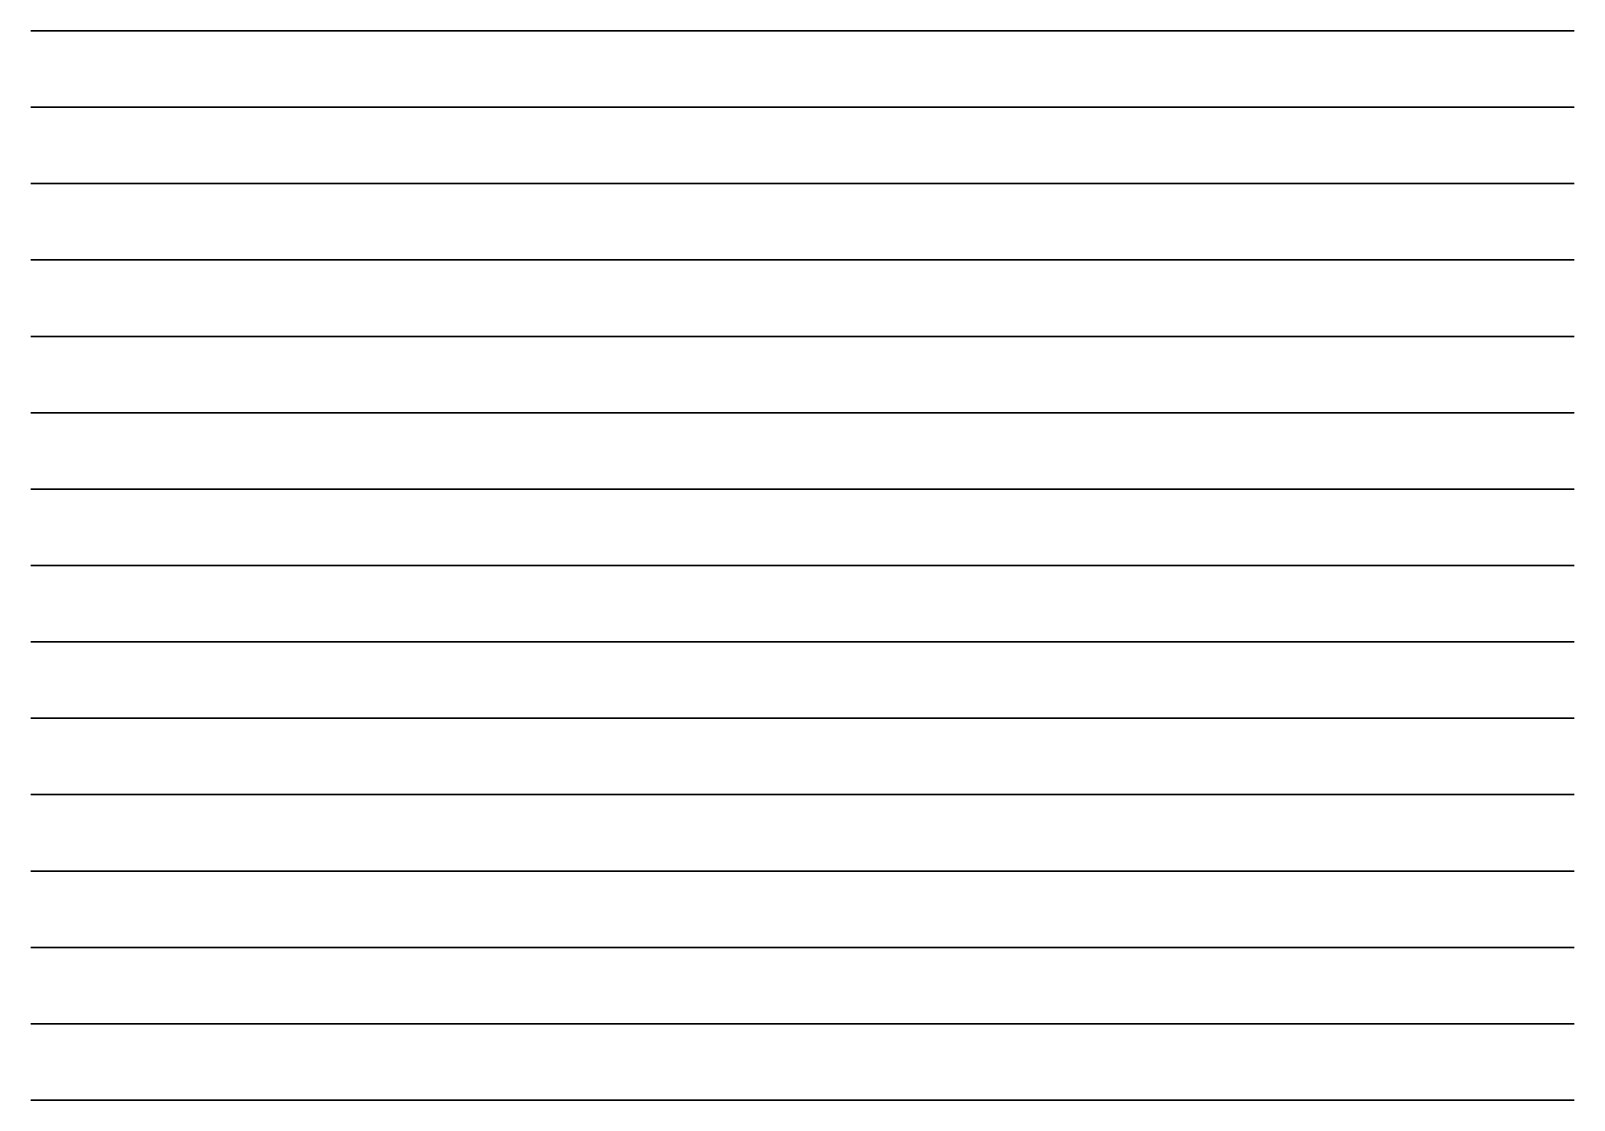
# Model space of a CAD drawing. Header units: metres. Extents: x 350990 to 353010, y 7455300 to 7456700.
import ezdxf

# ---------------------------------------------------------------- set-up
doc = ezdxf.new("R2010")
doc.units = ezdxf.units.M

msp = doc.modelspace()

# ---------------------------------------------------------------- linework, layer by layer
at = {"layer": 'ARG_M100N'}
msp.add_polyline3d([(351680, 7455900, 1280.216), (351676.656, 7455900, 1290), (351680, 7455900, 1293.633), (351690, 7455900, 1294.374), (351700, 7455900, 1294.245), (351710, 7455900, 1294.051), (351720, 7455900, 1293.808), (351730, 7455900, 1293.528), (351740, 7455900, 1293.228), (351750, 7455900, 1292.923), (351760, 7455900, 1292.627), (351770, 7455900, 1292.356), (351780, 7455900, 1292.124), (351790, 7455900, 1291.944), (351800, 7455900, 1291.828), (351810, 7455900, 1291.789), (351820, 7455900, 1291.836), (351830, 7455900, 1291.978), (351840, 7455900, 1292.221), (351850, 7455900, 1292.571), (351860, 7455900, 1293.03), (351870, 7455900, 1293.6), (351880, 7455900, 1294.281), (351890, 7455900, 1295.071), (351900, 7455900, 1295.965), (351910, 7455900, 1296.958), (351920, 7455900, 1298.042), (351930, 7455900, 1299.209), (351936.375, 7455900, 1300), (351940, 7455900, 1300.45), (351950, 7455900, 1301.752), (351960, 7455900, 1303.104), (351970, 7455900, 1304.494), (351980, 7455900, 1305.909), (351990, 7455900, 1307.336), (352000, 7455900, 1308.761), (352008.779, 7455900, 1310), (352010, 7455900, 1310.172), (352020, 7455900, 1311.557), (352030, 7455900, 1312.904), (352040, 7455900, 1314.202), (352050, 7455900, 1315.441), (352060, 7455900, 1316.614), (352070, 7455900, 1317.713), (352080, 7455900, 1318.732), (352090, 7455900, 1319.667), (352093.93, 7455900, 1320), (352100, 7455900, 1320.515), (352110, 7455900, 1321.275), (352120, 7455900, 1321.947), (352130, 7455900, 1322.533), (352140, 7455900, 1323.035), (352150, 7455900, 1323.459), (352160, 7455900, 1323.809), (352170, 7455900, 1324.091), (352180, 7455900, 1324.312), (352190, 7455900, 1324.48), (352200, 7455900, 1324.602), (352210, 7455900, 1324.687), (352220, 7455900, 1324.741), (352230, 7455900, 1324.773), (352240, 7455900, 1324.789), (352250, 7455900, 1323.924), (352253.09, 7455900, 1320), (352250, 7455900, 1310.684), (352249.785, 7455900, 1310), (352246.773, 7455900, 1300), (352244.054, 7455900, 1290), (352241.705, 7455900, 1280), (352240, 7455900, 1271.142), (352239.795, 7455900, 1270), (352237.12, 7455900, 1260), (352230, 7455900, 1254.773), (352220, 7455900, 1254.741), (352210, 7455900, 1254.687), (352200, 7455900, 1254.602), (352190, 7455900, 1254.48), (352180, 7455900, 1254.312), (352170, 7455900, 1254.091), (352160, 7455900, 1253.809), (352150, 7455900, 1253.459), (352140, 7455900, 1253.035), (352130, 7455900, 1252.533), (352120, 7455900, 1251.947), (352110, 7455900, 1251.275), (352100, 7455900, 1250.515), (352093.93, 7455900, 1250), (352090, 7455900, 1249.667), (352080, 7455900, 1248.732), (352070, 7455900, 1247.713), (352060, 7455900, 1246.614), (352050, 7455900, 1245.441), (352040, 7455900, 1244.202), (352030, 7455900, 1242.904), (352020, 7455900, 1241.557), (352010, 7455900, 1240.172), (352008.779, 7455900, 1240), (352000, 7455900, 1238.761), (351990, 7455900, 1237.336), (351980, 7455900, 1235.909), (351970, 7455900, 1234.494), (351960, 7455900, 1233.104), (351950, 7455900, 1231.752), (351940, 7455900, 1230.45), (351936.375, 7455900, 1230), (351930, 7455900, 1229.209), (351920, 7455900, 1228.042), (351910, 7455900, 1226.958), (351900, 7455900, 1225.965), (351890, 7455900, 1225.071), (351880, 7455900, 1224.281), (351870, 7455900, 1223.6), (351860, 7455900, 1223.03), (351850, 7455900, 1222.571), (351840, 7455900, 1222.221), (351830, 7455900, 1221.978), (351820, 7455900, 1221.836), (351810, 7455900, 1221.789), (351800, 7455900, 1221.828), (351790, 7455900, 1221.944), (351780, 7455900, 1222.124), (351770, 7455900, 1222.356), (351760, 7455900, 1222.627), (351750, 7455900, 1222.923), (351740, 7455900, 1223.228), (351730, 7455900, 1223.528), (351720, 7455900, 1223.808), (351710, 7455900, 1224.051), (351700, 7455900, 1226.213), (351697.104, 7455900, 1230), (351694.155, 7455900, 1240), (351690.841, 7455900, 1250), (351690, 7455900, 1252.357), (351687.319, 7455900, 1260), (351683.694, 7455900, 1270), (351680.076, 7455900, 1280)], close=True, dxfattribs=at)
at = {"layer": 'ARG_M200N'}
msp.add_polyline3d([(351680, 7455800, 1266.91), (351679.211, 7455800, 1270), (351677.231, 7455800, 1280), (351675.955, 7455800, 1290), (351678.726, 7455800, 1300), (351680, 7455800, 1300.438), (351690, 7455800, 1300.77), (351700, 7455800, 1301.032), (351710, 7455800, 1301.229), (351720, 7455800, 1301.369), (351730, 7455800, 1301.459), (351740, 7455800, 1301.506), (351750, 7455800, 1301.521), (351760, 7455800, 1301.513), (351770, 7455800, 1301.492), (351780, 7455800, 1301.469), (351790, 7455800, 1301.455), (351800, 7455800, 1301.461), (351810, 7455800, 1301.496), (351820, 7455800, 1301.572), (351830, 7455800, 1301.698), (351840, 7455800, 1301.883), (351850, 7455800, 1302.135), (351860, 7455800, 1302.461), (351870, 7455800, 1302.868), (351880, 7455800, 1303.36), (351890, 7455800, 1303.939), (351900, 7455800, 1304.608), (351910, 7455800, 1305.367), (351920, 7455800, 1306.215), (351930, 7455800, 1307.147), (351940, 7455800, 1308.16), (351950, 7455800, 1309.248), (351956.519, 7455800, 1310), (351960, 7455800, 1310.402), (351970, 7455800, 1311.613), (351980, 7455800, 1312.872), (351990, 7455800, 1314.166), (352000, 7455800, 1315.483), (352010, 7455800, 1316.811), (352020, 7455800, 1318.135), (352030, 7455800, 1319.441), (352034.383, 7455800, 1320), (352040, 7455800, 1320.716), (352050, 7455800, 1321.946), (352060, 7455800, 1323.117), (352070, 7455800, 1324.216), (352080, 7455800, 1325.232), (352090, 7455800, 1326.152), (352100, 7455800, 1326.969), (352110, 7455800, 1327.673), (352120, 7455800, 1328.257), (352130, 7455800, 1328.717), (352140, 7455800, 1329.049), (352150, 7455800, 1329.252), (352160, 7455800, 1329.326), (352170, 7455800, 1329.273), (352180, 7455800, 1328.897), (352186.303, 7455800, 1320), (352185.412, 7455800, 1310), (352184.338, 7455800, 1300), (352183.158, 7455800, 1290), (352181.946, 7455800, 1280), (352180.77, 7455800, 1270), (352180, 7455800, 1262.868), (352176.485, 7455800, 1260), (352170, 7455800, 1259.273), (352160, 7455800, 1259.326), (352150, 7455800, 1259.252), (352140, 7455800, 1259.049), (352130, 7455800, 1258.717), (352120, 7455800, 1258.257), (352110, 7455800, 1257.673), (352100, 7455800, 1256.969), (352090, 7455800, 1256.152), (352080, 7455800, 1255.232), (352070, 7455800, 1254.216), (352060, 7455800, 1253.117), (352050, 7455800, 1251.946), (352040, 7455800, 1250.716), (352034.383, 7455800, 1250), (352030, 7455800, 1249.441), (352020, 7455800, 1248.135), (352010, 7455800, 1246.811), (352000, 7455800, 1245.483), (351990, 7455800, 1244.166), (351980, 7455800, 1242.872), (351970, 7455800, 1241.613), (351960, 7455800, 1240.402), (351956.519, 7455800, 1240), (351950, 7455800, 1239.248), (351940, 7455800, 1238.16), (351930, 7455800, 1237.147), (351920, 7455800, 1236.215), (351910, 7455800, 1235.367), (351900, 7455800, 1234.608), (351890, 7455800, 1233.939), (351880, 7455800, 1233.36), (351870, 7455800, 1232.868), (351860, 7455800, 1232.461), (351850, 7455800, 1232.135), (351840, 7455800, 1231.883), (351830, 7455800, 1231.698), (351820, 7455800, 1231.572), (351810, 7455800, 1231.496), (351800, 7455800, 1231.461), (351790, 7455800, 1231.455), (351780, 7455800, 1231.469), (351770, 7455800, 1231.492), (351760, 7455800, 1231.513), (351750, 7455800, 1231.521), (351740, 7455800, 1231.506), (351730, 7455800, 1231.459), (351720, 7455800, 1231.369), (351710, 7455800, 1231.229), (351700, 7455800, 1231.521), (351690, 7455800, 1235.549), (351688.513, 7455800, 1240), (351685.163, 7455800, 1250), (351681.95, 7455800, 1260)], close=True, dxfattribs=at)
at = {"layer": 'ARG_M300N'}
msp.add_polyline3d([(351890, 7455700, 1229.648), (351881.943, 7455700, 1230), (351887.959, 7455700, 1240), (351890, 7455700, 1240.911), (351900, 7455700, 1243.602), (351910, 7455700, 1244.498), (351920, 7455700, 1243.676), (351930, 7455700, 1241.121), (351932.619, 7455700, 1240), (351940, 7455700, 1236.254), (351948.23, 7455700, 1230), (351940, 7455700, 1228.254), (351930, 7455700, 1228.261), (351920, 7455700, 1228.527), (351910, 7455700, 1228.856), (351900, 7455700, 1229.234)], close=True, dxfattribs=at)
at = {"layer": 'ARG_P0N'}
msp.add_polyline3d([(351710, 7456000, 1274.246), (351708.113, 7456000, 1280), (351710, 7456000, 1282.184), (351720, 7456000, 1283.025), (351730, 7456000, 1283.776), (351740, 7456000, 1284.519), (351750, 7456000, 1285.253), (351760, 7456000, 1285.979), (351770, 7456000, 1286.696), (351780, 7456000, 1287.404), (351790, 7456000, 1288.1), (351800, 7456000, 1288.784), (351810, 7456000, 1289.454), (351818.378, 7456000, 1290), (351820, 7456000, 1290.106), (351830, 7456000, 1290.738), (351840, 7456000, 1291.347), (351850, 7456000, 1291.929), (351860, 7456000, 1292.482), (351870, 7456000, 1293.001), (351880, 7456000, 1293.485), (351890, 7456000, 1293.93), (351900, 7456000, 1294.333), (351910, 7456000, 1294.693), (351920, 7456000, 1295.008), (351930, 7456000, 1295.278), (351940, 7456000, 1295.502), (351950, 7456000, 1295.682), (351960, 7456000, 1295.819), (351970, 7456000, 1295.916), (351980, 7456000, 1295.977), (351990, 7456000, 1296.007), (352000, 7456000, 1296.01), (352010, 7456000, 1295.995), (352020, 7456000, 1295.968), (352030, 7456000, 1295.937), (352040, 7456000, 1295.911), (352050, 7456000, 1295.9), (352060, 7456000, 1295.912), (352070, 7456000, 1295.959), (352080, 7456000, 1296.05), (352090, 7456000, 1296.195), (352100, 7456000, 1296.404), (352110, 7456000, 1296.685), (352120, 7456000, 1297.046), (352130, 7456000, 1297.496), (352140, 7456000, 1298.04), (352150, 7456000, 1298.683), (352160, 7456000, 1299.43), (352166.693, 7456000, 1300), (352170, 7456000, 1300.282), (352180, 7456000, 1301.239), (352190, 7456000, 1302.301), (352200, 7456000, 1303.463), (352210, 7456000, 1304.722), (352220, 7456000, 1306.071), (352230, 7456000, 1307.5), (352240, 7456000, 1309), (352246.416, 7456000, 1310), (352250, 7456000, 1310.558), (352260, 7456000, 1312.161), (352270, 7456000, 1313.794), (352280, 7456000, 1315.44), (352290, 7456000, 1316.513), (352295.236, 7456000, 1310), (352291.339, 7456000, 1300), (352290, 7456000, 1296.189), (352287.902, 7456000, 1290), (352285.015, 7456000, 1280), (352282.71, 7456000, 1270), (352281.028, 7456000, 1260), (352280, 7456000, 1250.096), (352279.982, 7456000, 1250), (352270, 7456000, 1243.794), (352260, 7456000, 1242.161), (352250, 7456000, 1240.558), (352246.416, 7456000, 1240), (352240, 7456000, 1239), (352230, 7456000, 1237.5), (352220, 7456000, 1236.071), (352210, 7456000, 1234.722), (352200, 7456000, 1233.463), (352190, 7456000, 1232.301), (352180, 7456000, 1231.239), (352170, 7456000, 1230.282), (352166.693, 7456000, 1230), (352160, 7456000, 1229.43), (352150, 7456000, 1228.683), (352140, 7456000, 1228.04), (352130, 7456000, 1227.496), (352120, 7456000, 1227.046), (352110, 7456000, 1226.685), (352100, 7456000, 1226.404), (352090, 7456000, 1226.195), (352080, 7456000, 1226.05), (352070, 7456000, 1225.959), (352060, 7456000, 1225.912), (352050, 7456000, 1225.9), (352040, 7456000, 1225.911), (352030, 7456000, 1225.937), (352020, 7456000, 1225.968), (352010, 7456000, 1225.995), (352000, 7456000, 1226.01), (351990, 7456000, 1226.007), (351980, 7456000, 1225.977), (351970, 7456000, 1225.916), (351960, 7456000, 1225.819), (351950, 7456000, 1225.682), (351940, 7456000, 1225.502), (351930, 7456000, 1225.278), (351920, 7456000, 1225.008), (351910, 7456000, 1224.693), (351900, 7456000, 1224.333), (351890, 7456000, 1223.93), (351880, 7456000, 1223.485), (351870, 7456000, 1223.001), (351860, 7456000, 1222.482), (351850, 7456000, 1221.929), (351840, 7456000, 1221.347), (351830, 7456000, 1220.738), (351820, 7456000, 1220.106), (351818.378, 7456000, 1220), (351810, 7456000, 1219.454), (351800, 7456000, 1218.784), (351790, 7456000, 1218.1), (351780, 7456000, 1217.404), (351770, 7456000, 1216.696), (351760, 7456000, 1215.979), (351750, 7456000, 1215.253), (351740, 7456000, 1214.519), (351730, 7456000, 1213.776), (351723.738, 7456000, 1220), (351721.875, 7456000, 1230), (351720, 7456000, 1239.297), (351719.855, 7456000, 1240), (351717.34, 7456000, 1250), (351714.486, 7456000, 1260), (351711.393, 7456000, 1270)], close=True, dxfattribs=at)
at = {"layer": 'ARG_P100N'}
msp.add_polyline3d([(351770, 7456100, 1235.844), (351769.519, 7456100, 1240), (351767.833, 7456100, 1250), (351765.693, 7456100, 1260), (351763.164, 7456100, 1270), (351769.212, 7456100, 1280), (351770, 7456100, 1280.076), (351780, 7456100, 1281.041), (351790, 7456100, 1282.002), (351800, 7456100, 1282.953), (351810, 7456100, 1283.889), (351820, 7456100, 1284.804), (351830, 7456100, 1285.691), (351840, 7456100, 1286.547), (351850, 7456100, 1287.364), (351860, 7456100, 1288.137), (351870, 7456100, 1288.862), (351880, 7456100, 1289.534), (351887.565, 7456100, 1290), (351890, 7456100, 1290.15), (351900, 7456100, 1290.706), (351910, 7456100, 1291.2), (351920, 7456100, 1291.63), (351930, 7456100, 1291.997), (351940, 7456100, 1292.301), (351950, 7456100, 1292.544), (351960, 7456100, 1292.727), (351970, 7456100, 1292.855), (351980, 7456100, 1292.931), (351990, 7456100, 1292.962), (352000, 7456100, 1292.952), (352010, 7456100, 1292.909), (352020, 7456100, 1292.84), (352030, 7456100, 1292.752), (352040, 7456100, 1292.653), (352050, 7456100, 1292.553), (352060, 7456100, 1292.457), (352070, 7456100, 1292.376), (352080, 7456100, 1292.317), (352090, 7456100, 1292.287), (352100, 7456100, 1292.293), (352110, 7456100, 1292.343), (352120, 7456100, 1292.441), (352130, 7456100, 1292.593), (352140, 7456100, 1292.802), (352150, 7456100, 1293.072), (352160, 7456100, 1293.405), (352170, 7456100, 1293.802), (352180, 7456100, 1294.262), (352190, 7456100, 1294.786), (352200, 7456100, 1295.371), (352210, 7456100, 1296.013), (352220, 7456100, 1296.71), (352230, 7456100, 1297.456), (352240, 7456100, 1298.245), (352250, 7456100, 1299.073), (352260, 7456100, 1299.932), (352260.77, 7456100, 1300), (352270, 7456100, 1300.815), (352280, 7456100, 1301.715), (352290, 7456100, 1302.625), (352300, 7456100, 1303.536), (352307.864, 7456100, 1300), (352306.55, 7456100, 1290), (352304.767, 7456100, 1280), (352303.633, 7456100, 1270), (352303.154, 7456100, 1260), (352303.321, 7456100, 1250), (352304.104, 7456100, 1240), (352300, 7456100, 1234.765), (352290, 7456100, 1232.625), (352280, 7456100, 1231.715), (352270, 7456100, 1230.815), (352260.77, 7456100, 1230), (352260, 7456100, 1229.932), (352250, 7456100, 1229.073), (352240, 7456100, 1228.245), (352230, 7456100, 1227.456), (352220, 7456100, 1226.71), (352210, 7456100, 1226.013), (352200, 7456100, 1225.371), (352190, 7456100, 1224.786), (352180, 7456100, 1224.262), (352170, 7456100, 1223.802), (352160, 7456100, 1223.405), (352150, 7456100, 1223.072), (352140, 7456100, 1222.802), (352130, 7456100, 1222.593), (352120, 7456100, 1222.441), (352110, 7456100, 1222.343), (352100, 7456100, 1222.293), (352090, 7456100, 1222.287), (352080, 7456100, 1222.317), (352070, 7456100, 1222.376), (352060, 7456100, 1222.457), (352050, 7456100, 1222.553), (352040, 7456100, 1222.653), (352030, 7456100, 1222.752), (352020, 7456100, 1222.84), (352010, 7456100, 1222.909), (352000, 7456100, 1222.952), (351990, 7456100, 1222.962), (351980, 7456100, 1222.931), (351970, 7456100, 1222.855), (351960, 7456100, 1222.727), (351950, 7456100, 1222.544), (351940, 7456100, 1222.301), (351930, 7456100, 1221.997), (351920, 7456100, 1221.63), (351910, 7456100, 1221.2), (351900, 7456100, 1220.706), (351890, 7456100, 1220.15), (351887.565, 7456100, 1220), (351880, 7456100, 1219.534), (351870, 7456100, 1218.862), (351860, 7456100, 1218.137), (351850, 7456100, 1217.364), (351840, 7456100, 1216.547), (351830, 7456100, 1215.691), (351820, 7456100, 1214.804), (351810, 7456100, 1213.889), (351800, 7456100, 1212.953), (351790, 7456100, 1212.002), (351780, 7456100, 1211.041), (351771.422, 7456100, 1220), (351770.662, 7456100, 1230)], close=True, dxfattribs=at)
at = {"layer": 'ARG_P200N'}
msp.add_polyline3d([(351850, 7456200, 1217.59), (351847.861, 7456200, 1220), (351849.156, 7456200, 1230), (351850, 7456200, 1239.998), (351850, 7456200, 1240), (351850.358, 7456200, 1250), (351850.109, 7456200, 1260), (351850, 7456200, 1261.213), (351849.249, 7456200, 1270), (351847.727, 7456200, 1280), (351850, 7456200, 1284.344), (351860, 7456200, 1287.63), (351870, 7456200, 1287.98), (351880, 7456200, 1288.293), (351890, 7456200, 1288.573), (351900, 7456200, 1288.825), (351910, 7456200, 1289.053), (351920, 7456200, 1289.26), (351930, 7456200, 1289.453), (351940, 7456200, 1289.636), (351950, 7456200, 1289.812), (351960, 7456200, 1289.987), (351960.758, 7456200, 1290), (351970, 7456200, 1290.163), (351980, 7456200, 1290.345), (351990, 7456200, 1290.536), (352000, 7456200, 1290.739), (352010, 7456200, 1290.956), (352020, 7456200, 1291.188), (352030, 7456200, 1291.437), (352040, 7456200, 1291.704), (352050, 7456200, 1291.988), (352060, 7456200, 1292.288), (352070, 7456200, 1292.605), (352080, 7456200, 1292.935), (352090, 7456200, 1293.277), (352100, 7456200, 1293.629), (352110, 7456200, 1293.987), (352120, 7456200, 1294.348), (352130, 7456200, 1294.708), (352140, 7456200, 1295.065), (352150, 7456200, 1295.415), (352160, 7456200, 1295.755), (352170, 7456200, 1296.08), (352180, 7456200, 1296.389), (352190, 7456200, 1296.679), (352200, 7456200, 1296.947), (352210, 7456200, 1297.192), (352220, 7456200, 1297.414), (352230, 7456200, 1297.611), (352240, 7456200, 1297.784), (352250, 7456200, 1297.935), (352260, 7456200, 1298.064), (352270, 7456200, 1297.583), (352278.447, 7456200, 1290), (352279.928, 7456200, 1280), (352280, 7456200, 1279.65), (352281.962, 7456200, 1270), (352284.588, 7456200, 1260), (352287.797, 7456200, 1250), (352290, 7456200, 1244.074), (352291.528, 7456200, 1240), (352293.8, 7456200, 1230), (352290, 7456200, 1228.351), (352280, 7456200, 1228.269), (352270, 7456200, 1228.174), (352260, 7456200, 1228.064), (352250, 7456200, 1227.935), (352240, 7456200, 1227.784), (352230, 7456200, 1227.611), (352220, 7456200, 1227.414), (352210, 7456200, 1227.192), (352200, 7456200, 1226.947), (352190, 7456200, 1226.679), (352180, 7456200, 1226.389), (352170, 7456200, 1226.08), (352160, 7456200, 1225.755), (352150, 7456200, 1225.415), (352140, 7456200, 1225.065), (352130, 7456200, 1224.708), (352120, 7456200, 1224.348), (352110, 7456200, 1223.987), (352100, 7456200, 1223.629), (352090, 7456200, 1223.277), (352080, 7456200, 1222.935), (352070, 7456200, 1222.605), (352060, 7456200, 1222.288), (352050, 7456200, 1221.988), (352040, 7456200, 1221.704), (352030, 7456200, 1221.437), (352020, 7456200, 1221.188), (352010, 7456200, 1220.956), (352000, 7456200, 1220.739), (351990, 7456200, 1220.536), (351980, 7456200, 1220.345), (351970, 7456200, 1220.163), (351960.758, 7456200, 1220), (351960, 7456200, 1219.987), (351950, 7456200, 1219.812), (351940, 7456200, 1219.636), (351930, 7456200, 1219.453), (351920, 7456200, 1219.26), (351910, 7456200, 1219.053), (351900, 7456200, 1218.825), (351890, 7456200, 1218.573), (351880, 7456200, 1218.293), (351870, 7456200, 1217.98), (351860, 7456200, 1217.63)], close=True, dxfattribs=at)
at = {"layer": 'BOC_M100N'}
msp.add_polyline3d([(351000, 7455900, 1246.211), (351010, 7455900, 1246.812), (351020, 7455900, 1247.285), (351030, 7455900, 1247.62), (351040, 7455900, 1247.807), (351050, 7455900, 1247.829), (351060, 7455900, 1247.671), (351070, 7455900, 1247.321), (351080, 7455900, 1246.771), (351090, 7455900, 1246.021), (351100, 7455900, 1245.08), (351110, 7455900, 1243.968), (351120, 7455900, 1242.714), (351130, 7455900, 1241.358), (351140, 7455900, 1239.95), (351150, 7455900, 1238.543), (351160, 7455900, 1237.196), (351170, 7455900, 1235.967), (351180, 7455900, 1234.911), (351190, 7455900, 1234.076), (351200, 7455900, 1233.5), (351210, 7455900, 1233.211), (351220, 7455900, 1233.22), (351230, 7455900, 1233.526), (351240, 7455900, 1234.114), (351250, 7455900, 1234.955), (351260, 7455900, 1236.011), (351270, 7455900, 1237.235), (351280, 7455900, 1238.577), (351290, 7455900, 1239.985), (351300, 7455900, 1241.411), (351310, 7455900, 1242.814), (351320, 7455900, 1244.158), (351330, 7455900, 1245.421), (351340, 7455900, 1246.59), (351350, 7455900, 1247.665), (351360, 7455900, 1248.656), (351370, 7455900, 1249.581), (351380, 7455900, 1250.466), (351390, 7455900, 1251.338), (351400, 7455900, 1252.227), (351410, 7455900, 1253.159), (351420, 7455900, 1254.155), (351430, 7455900, 1255.23), (351440, 7455900, 1256.39), (351450, 7455900, 1257.63), (351460, 7455900, 1258.939), (351470, 7455900, 1260.298), (351480, 7455900, 1261.681), (351490, 7455900, 1263.06), (351500, 7455900, 1264.403), (351510, 7455900, 1265.685), (351520, 7455900, 1266.881), (351530, 7455900, 1267.974), (351540, 7455900, 1268.956), (351550, 7455900, 1269.826), (351560, 7455900, 1270.592), (351570, 7455900, 1271.27), (351580, 7455900, 1271.884), (351590, 7455900, 1272.459), (351600, 7455900, 1273.024), (351610, 7455900, 1273.606), (351620, 7455900, 1274.227), (351630, 7455900, 1274.906), (351640, 7455900, 1275.651), (351650, 7455900, 1276.464), (351660, 7455900, 1277.337), (351670, 7455900, 1278.252), (351680, 7455900, 1279.186), (351690, 7455900, 1280.11), (351700, 7455900, 1280.994), (351710, 7455900, 1281.807), (351720, 7455900, 1282.522), (351730, 7455900, 1283.119), (351740, 7455900, 1283.584), (351750, 7455900, 1283.916), (351760, 7455900, 1284.124), (351770, 7455900, 1284.226), (351780, 7455900, 1284.251), (351790, 7455900, 1284.236), (351800, 7455900, 1284.224), (351810, 7455900, 1284.258), (351820, 7455900, 1284.382), (351830, 7455900, 1284.634), (351840, 7455900, 1285.045), (351850, 7455900, 1285.638), (351860, 7455900, 1286.422), (351870, 7455900, 1287.395), (351880, 7455900, 1288.54), (351890, 7455900, 1289.832), (351900, 7455900, 1291.234), (351910, 7455900, 1292.704), (351920, 7455900, 1294.194), (351930, 7455900, 1295.659), (351940, 7455900, 1297.054), (351950, 7455900, 1298.342), (351960, 7455900, 1299.496), (351970, 7455900, 1300.496), (351980, 7455900, 1301.338), (351990, 7455900, 1302.027), (352000, 7455900, 1302.581), (352010, 7455900, 1303.026), (352020, 7455900, 1303.396), (352030, 7455900, 1303.727), (352040, 7455900, 1304.057), (352050, 7455900, 1304.424), (352060, 7455900, 1304.857), (352070, 7455900, 1305.381), (352080, 7455900, 1306.01), (352090, 7455900, 1306.749), (352100, 7455900, 1307.594), (352110, 7455900, 1308.53), (352120, 7455900, 1309.538), (352130, 7455900, 1310.591), (352140, 7455900, 1311.661), (352150, 7455900, 1312.72), (352160, 7455900, 1313.742), (352170, 7455900, 1314.706), (352180, 7455900, 1315.6), (352190, 7455900, 1316.416), (352200, 7455900, 1317.154), (352210, 7455900, 1317.824), (352220, 7455900, 1318.44), (352230, 7455900, 1319.018), (352240, 7455900, 1319.578), (352250, 7455900, 1320.138), (352260, 7455900, 1320.711), (352270, 7455900, 1321.307), (352280, 7455900, 1321.927), (352290, 7455900, 1322.561), (352300, 7455900, 1322.838), (352310, 7455900, 1322.861), (352320, 7455900, 1322.886), (352330, 7455900, 1322.909), (352340, 7455900, 1322.926), (352350, 7455900, 1322.93), (352360, 7455900, 1322.913), (352370, 7455900, 1322.867), (352380, 7455900, 1322.782), (352390, 7455900, 1322.648), (352400, 7455900, 1322.088), (352410, 7455900, 1320.736), (352420, 7455900, 1319.169), (352430, 7455900, 1317.426), (352440, 7455900, 1315.549), (352450, 7455900, 1313.584), (352460, 7455900, 1311.58), (352470, 7455900, 1309.58), (352480, 7455900, 1307.622), (352490, 7455900, 1305.737), (352500, 7455900, 1303.944), (352510, 7455900, 1302.248), (352520, 7455900, 1300.645), (352530, 7455900, 1299.12), (352540, 7455900, 1297.645), (352550, 7455900, 1296.189), (352560, 7455900, 1294.714), (352570, 7455900, 1293.183), (352580, 7455900, 1291.562), (352590, 7455900, 1289.822), (352600, 7455900, 1287.944), (352610, 7455900, 1285.918), (352620, 7455900, 1283.748), (352630, 7455900, 1281.449), (352640, 7455900, 1279.048), (352650, 7455900, 1276.58), (352660, 7455900, 1274.091), (352670, 7455900, 1271.628), (352680, 7455900, 1269.242), (352690, 7455900, 1266.981), (352700, 7455900, 1264.889), (352710, 7455900, 1263.001), (352720, 7455900, 1261.344), (352730, 7455900, 1259.935), (352740, 7455900, 1258.778), (352750, 7455900, 1257.869), (352760, 7455900, 1257.194), (352770, 7455900, 1256.734), (352780, 7455900, 1256.462), (352790, 7455900, 1256.352), (352800, 7455900, 1256.377), (352810, 7455900, 1256.515), (352820, 7455900, 1256.745), (352830, 7455900, 1257.056), (352840, 7455900, 1257.441), (352850, 7455900, 1257.898), (352860, 7455900, 1258.432), (352870, 7455900, 1259.05), (352880, 7455900, 1259.762), (352890, 7455900, 1260.574), (352900, 7455900, 1261.493), (352910, 7455900, 1262.516), (352920, 7455900, 1263.636), (352930, 7455900, 1264.839), (352940, 7455900, 1266.1), (352950, 7455900, 1267.389), (352960, 7455900, 1268.67), (352970, 7455900, 1269.903), (352980, 7455900, 1271.047), (352990, 7455900, 1272.063), (353000, 7455900, 1272.915)], dxfattribs=at)
at = {"layer": 'BOC_M200N'}
msp.add_polyline3d([(351000, 7455800, 1230.937), (351010, 7455800, 1231.508), (351020, 7455800, 1231.803), (351030, 7455800, 1231.848), (351040, 7455800, 1231.682), (351050, 7455800, 1231.344), (351060, 7455800, 1230.883), (351070, 7455800, 1230.343), (351080, 7455800, 1229.769), (351090, 7455800, 1229.198), (351100, 7455800, 1228.661), (351110, 7455800, 1228.181), (351120, 7455800, 1227.773), (351130, 7455800, 1227.443), (351140, 7455800, 1227.191), (351150, 7455800, 1227.013), (351160, 7455800, 1226.902), (351170, 7455800, 1226.851), (351180, 7455800, 1226.855), (351190, 7455800, 1226.913), (351200, 7455800, 1227.03), (351210, 7455800, 1227.217), (351220, 7455800, 1227.492), (351230, 7455800, 1227.876), (351240, 7455800, 1228.398), (351250, 7455800, 1229.085), (351260, 7455800, 1229.965), (351270, 7455800, 1231.062), (351280, 7455800, 1232.396), (351290, 7455800, 1233.975), (351300, 7455800, 1235.799), (351310, 7455800, 1237.858), (351320, 7455800, 1240.127), (351330, 7455800, 1242.574), (351340, 7455800, 1245.155), (351350, 7455800, 1247.819), (351360, 7455800, 1250.513), (351370, 7455800, 1253.18), (351380, 7455800, 1255.768), (351390, 7455800, 1258.229), (351400, 7455800, 1260.524), (351410, 7455800, 1262.627), (351420, 7455800, 1264.522), (351430, 7455800, 1266.206), (351440, 7455800, 1267.69), (351450, 7455800, 1268.996), (351460, 7455800, 1270.153), (351470, 7455800, 1271.199), (351480, 7455800, 1272.173), (351490, 7455800, 1273.116), (351500, 7455800, 1274.064), (351510, 7455800, 1275.045), (351520, 7455800, 1276.081), (351530, 7455800, 1277.182), (351540, 7455800, 1278.349), (351550, 7455800, 1279.571), (351560, 7455800, 1280.828), (351570, 7455800, 1282.092), (351580, 7455800, 1283.334), (351590, 7455800, 1284.518), (351600, 7455800, 1285.613), (351610, 7455800, 1286.592), (351620, 7455800, 1287.433), (351630, 7455800, 1288.125), (351640, 7455800, 1288.664), (351650, 7455800, 1289.058), (351660, 7455800, 1289.325), (351670, 7455800, 1289.489), (351680, 7455800, 1289.582), (351690, 7455800, 1289.637), (351700, 7455800, 1289.69), (351710, 7455800, 1289.774), (351720, 7455800, 1289.916), (351730, 7455800, 1290.137), (351740, 7455800, 1290.45), (351750, 7455800, 1290.858), (351760, 7455800, 1291.354), (351770, 7455800, 1291.924), (351780, 7455800, 1292.549), (351790, 7455800, 1293.203), (351800, 7455800, 1293.861), (351810, 7455800, 1294.497), (351820, 7455800, 1295.091), (351830, 7455800, 1295.628), (351840, 7455800, 1296.102), (351850, 7455800, 1296.515), (351860, 7455800, 1296.879), (351870, 7455800, 1297.215), (351880, 7455800, 1297.551), (351890, 7455800, 1297.918), (351900, 7455800, 1298.353), (351910, 7455800, 1298.889), (351920, 7455800, 1299.557), (351930, 7455800, 1300.382), (351940, 7455800, 1301.378), (351950, 7455800, 1302.55), (351960, 7455800, 1303.892), (351970, 7455800, 1305.385), (351980, 7455800, 1307.003), (351990, 7455800, 1308.706), (352000, 7455800, 1310.453), (352010, 7455800, 1312.195), (352020, 7455800, 1313.887), (352030, 7455800, 1315.484), (352040, 7455800, 1316.948), (352050, 7455800, 1318.25), (352060, 7455800, 1319.369), (352070, 7455800, 1320.297), (352080, 7455800, 1321.036), (352090, 7455800, 1321.598), (352100, 7455800, 1322.003), (352110, 7455800, 1322.277), (352120, 7455800, 1322.45), (352130, 7455800, 1322.553), (352140, 7455800, 1322.611), (352150, 7455800, 1322.647), (352160, 7455800, 1322.675), (352170, 7455800, 1322.703), (352180, 7455800, 1322.728), (352190, 7455800, 1322.737), (352200, 7455800, 1322.713), (352210, 7455800, 1322.633), (352220, 7455800, 1322.47), (352230, 7455800, 1322.14), (352240, 7455800, 1321.678), (352250, 7455800, 1321.066), (352260, 7455800, 1320.295), (352270, 7455800, 1319.367), (352280, 7455800, 1318.294), (352290, 7455800, 1317.097), (352300, 7455800, 1315.81), (352310, 7455800, 1314.472), (352320, 7455800, 1313.131), (352330, 7455800, 1311.835), (352340, 7455800, 1310.632), (352350, 7455800, 1309.566), (352360, 7455800, 1308.673), (352370, 7455800, 1307.98), (352380, 7455800, 1307.501), (352390, 7455800, 1307.238), (352400, 7455800, 1307.18), (352410, 7455800, 1307.302), (352420, 7455800, 1307.57), (352430, 7455800, 1307.939), (352440, 7455800, 1308.362), (352450, 7455800, 1308.786), (352460, 7455800, 1309.162), (352470, 7455800, 1309.442), (352480, 7455800, 1309.586), (352490, 7455800, 1309.563), (352500, 7455800, 1309.35), (352510, 7455800, 1308.936), (352520, 7455800, 1308.317), (352530, 7455800, 1307.499), (352540, 7455800, 1306.494), (352550, 7455800, 1305.318), (352560, 7455800, 1303.99), (352570, 7455800, 1302.526), (352580, 7455800, 1300.943), (352590, 7455800, 1299.25), (352600, 7455800, 1297.456), (352610, 7455800, 1295.561), (352620, 7455800, 1293.563), (352630, 7455800, 1291.455), (352640, 7455800, 1289.231), (352650, 7455800, 1286.885), (352660, 7455800, 1284.414), (352670, 7455800, 1281.823), (352680, 7455800, 1279.122), (352690, 7455800, 1276.332), (352700, 7455800, 1273.487), (352710, 7455800, 1270.627), (352720, 7455800, 1267.803), (352730, 7455800, 1265.076), (352740, 7455800, 1262.509), (352750, 7455800, 1260.168), (352760, 7455800, 1258.118), (352770, 7455800, 1256.417), (352780, 7455800, 1255.116), (352790, 7455800, 1254.254), (352800, 7455800, 1253.853), (352810, 7455800, 1253.922), (352820, 7455800, 1254.451), (352830, 7455800, 1255.415), (352840, 7455800, 1256.774), (352850, 7455800, 1258.474), (352860, 7455800, 1260.455), (352870, 7455800, 1262.648), (352880, 7455800, 1264.984), (352890, 7455800, 1267.395), (352900, 7455800, 1269.818), (352910, 7455800, 1271.872), (352920, 7455800, 1273.77), (352930, 7455800, 1275.801), (352940, 7455800, 1277.939), (352950, 7455800, 1280.156), (352960, 7455800, 1282.388), (352970, 7455800, 1284.017), (352980, 7455800, 1285.53), (352990, 7455800, 1286.944), (353000, 7455800, 1288.276)], dxfattribs=at)
at = {"layer": 'BOC_M300N'}
msp.add_polyline3d([(351000, 7455700, 1213.922), (351010, 7455700, 1214.514), (351020, 7455700, 1215.151), (351030, 7455700, 1215.806), (351040, 7455700, 1216.453), (351050, 7455700, 1217.067), (351060, 7455700, 1217.628), (351070, 7455700, 1218.122), (351080, 7455700, 1218.545), (351090, 7455700, 1218.902), (351100, 7455700, 1219.205), (351110, 7455700, 1219.479), (351120, 7455700, 1219.75), (351130, 7455700, 1220.053), (351140, 7455700, 1220.423), (351150, 7455700, 1220.892), (351160, 7455700, 1221.491), (351170, 7455700, 1222.242), (351180, 7455700, 1223.157), (351190, 7455700, 1224.242), (351200, 7455700, 1225.488), (351210, 7455700, 1226.878), (351220, 7455700, 1228.385), (351230, 7455700, 1229.976), (351240, 7455700, 1231.613), (351250, 7455700, 1233.256), (351260, 7455700, 1234.868), (351270, 7455700, 1236.416), (351280, 7455700, 1237.873), (351290, 7455700, 1239.224), (351300, 7455700, 1240.461), (351310, 7455700, 1241.59), (351320, 7455700, 1242.625), (351330, 7455700, 1243.59), (351340, 7455700, 1244.516), (351350, 7455700, 1245.436), (351360, 7455700, 1246.386), (351370, 7455700, 1247.4), (351380, 7455700, 1248.505), (351390, 7455700, 1249.723), (351400, 7455700, 1251.065), (351410, 7455700, 1252.532), (351420, 7455700, 1254.114), (351430, 7455700, 1255.794), (351440, 7455700, 1257.544), (351450, 7455700, 1259.331), (351460, 7455700, 1261.12), (351470, 7455700, 1262.873), (351480, 7455700, 1264.559), (351490, 7455700, 1266.148), (351500, 7455700, 1267.623), (351510, 7455700, 1268.971), (351520, 7455700, 1270.193), (351530, 7455700, 1271.299), (351540, 7455700, 1272.307), (351550, 7455700, 1273.244), (351560, 7455700, 1274.141), (351570, 7455700, 1275.031), (351580, 7455700, 1275.946), (351590, 7455700, 1276.914), (351600, 7455700, 1277.958), (351610, 7455700, 1279.092), (351620, 7455700, 1280.319), (351630, 7455700, 1281.634), (351640, 7455700, 1283.021), (351650, 7455700, 1284.456), (351660, 7455700, 1285.908), (351670, 7455700, 1287.343), (351680, 7455700, 1288.725), (351690, 7455700, 1290.02), (351700, 7455700, 1291.2), (351710, 7455700, 1292.24), (351720, 7455700, 1293.129), (351730, 7455700, 1293.861), (351740, 7455700, 1294.442), (351750, 7455700, 1294.887), (351760, 7455700, 1295.218), (351770, 7455700, 1295.462), (351780, 7455700, 1295.65), (351790, 7455700, 1295.811), (351800, 7455700, 1295.973), (351810, 7455700, 1296.156), (351820, 7455700, 1296.374), (351830, 7455700, 1296.633), (351840, 7455700, 1296.926), (351850, 7455700, 1297.24), (351860, 7455700, 1297.553), (351870, 7455700, 1297.837), (351880, 7455700, 1298.059), (351890, 7455700, 1297.648), (351900, 7455700, 1297.234), (351910, 7455700, 1296.856), (351920, 7455700, 1296.527), (351930, 7455700, 1296.261), (351940, 7455700, 1296.07), (351950, 7455700, 1295.939), (351960, 7455700, 1295.087), (351970, 7455700, 1294.175), (351980, 7455700, 1293.252), (351990, 7455700, 1292.376), (352000, 7455700, 1291.601), (352010, 7455700, 1290.983), (352020, 7455700, 1290.571), (352030, 7455700, 1290.406), (352040, 7455700, 1290.517), (352050, 7455700, 1290.922), (352060, 7455700, 1291.625), (352070, 7455700, 1292.615), (352080, 7455700, 1293.871), (352090, 7455700, 1295.361), (352100, 7455700, 1297.046), (352110, 7455700, 1298.879), (352120, 7455700, 1300.814), (352130, 7455700, 1302.749), (352140, 7455700, 1304.696), (352150, 7455700, 1306.621), (352160, 7455700, 1308.492), (352170, 7455700, 1310.287), (352180, 7455700, 1311.99), (352190, 7455700, 1313.593), (352200, 7455700, 1315.092), (352210, 7455700, 1316.485), (352220, 7455700, 1317.773), (352230, 7455700, 1318.952), (352240, 7455700, 1320.018), (352250, 7455700, 1320.962), (352260, 7455700, 1321.768), (352270, 7455700, 1322.417), (352280, 7455700, 1322.882), (352290, 7455700, 1323.137), (352300, 7455700, 1323.153), (352310, 7455700, 1322.848), (352320, 7455700, 1322.125), (352330, 7455700, 1321.282), (352340, 7455700, 1320.333), (352350, 7455700, 1318.877), (352360, 7455700, 1317.118), (352370, 7455700, 1315.1), (352380, 7455700, 1312.869), (352390, 7455700, 1310.479), (352400, 7455700, 1307.997), (352410, 7455700, 1305.491), (352420, 7455700, 1303.036), (352430, 7455700, 1300.702), (352440, 7455700, 1298.557), (352450, 7455700, 1296.657), (352460, 7455700, 1295.047), (352470, 7455700, 1293.758), (352480, 7455700, 1292.806), (352490, 7455700, 1292.188), (352500, 7455700, 1291.89), (352510, 7455700, 1291.881), (352520, 7455700, 1292.121), (352530, 7455700, 1292.56), (352540, 7455700, 1293.145), (352550, 7455700, 1293.822), (352560, 7455700, 1294.541), (352570, 7455700, 1295.255), (352580, 7455700, 1295.926), (352590, 7455700, 1296.527), (352600, 7455700, 1297.04), (352610, 7455700, 1297.458), (352620, 7455700, 1297.782), (352630, 7455700, 1298.022), (352640, 7455700, 1298.191), (352650, 7455700, 1298.306), (352660, 7455700, 1298.385), (352670, 7455700, 1298.305), (352680, 7455700, 1298.173), (352690, 7455700, 1298.011), (352700, 7455700, 1297.816), (352710, 7455700, 1297.59), (352720, 7455700, 1297.332), (352730, 7455700, 1297.046), (352740, 7455700, 1296.735), (352750, 7455700, 1296.405), (352760, 7455700, 1296.061), (352770, 7455700, 1295.711), (352780, 7455700, 1295.364), (352790, 7455700, 1295.028), (352800, 7455700, 1294.712), (352810, 7455700, 1294.426), (352820, 7455700, 1294.18), (352830, 7455700, 1293.674), (352840, 7455700, 1293.028), (352850, 7455700, 1292.48), (352860, 7455700, 1292.067), (352870, 7455700, 1291.823), (352880, 7455700, 1291.769), (352890, 7455700, 1291.918), (352900, 7455700, 1292.271), (352910, 7455700, 1292.816), (352920, 7455700, 1293.529), (352930, 7455700, 1294.377), (352940, 7455700, 1295.316), (352950, 7455700, 1296.299), (352960, 7455700, 1297.277), (352970, 7455700, 1298.199), (352980, 7455700, 1299.021), (352990, 7455700, 1299.706), (353000, 7455700, 1300.225)], dxfattribs=at)
at = {"layer": 'BOC_M400N'}
msp.add_polyline3d([(351000, 7455600, 1224.176), (351010, 7455600, 1224.185), (351020, 7455600, 1224.119), (351030, 7455600, 1224.011), (351040, 7455600, 1223.892), (351050, 7455600, 1223.786), (351060, 7455600, 1223.709), (351070, 7455600, 1223.671), (351080, 7455600, 1223.669), (351090, 7455600, 1223.696), (351100, 7455600, 1223.735), (351110, 7455600, 1223.767), (351120, 7455600, 1223.77), (351130, 7455600, 1223.721), (351140, 7455600, 1223.605), (351150, 7455600, 1223.41), (351160, 7455600, 1223.134), (351170, 7455600, 1222.786), (351180, 7455600, 1222.385), (351190, 7455600, 1221.959), (351200, 7455600, 1221.55), (351210, 7455600, 1221.202), (351220, 7455600, 1220.966), (351230, 7455600, 1220.895), (351240, 7455600, 1221.039), (351250, 7455600, 1221.442), (351260, 7455600, 1222.14), (351270, 7455600, 1223.157), (351280, 7455600, 1224.505), (351290, 7455600, 1226.181), (351300, 7455600, 1228.168), (351310, 7455600, 1230.436), (351320, 7455600, 1232.943), (351330, 7455600, 1235.64), (351340, 7455600, 1238.47), (351350, 7455600, 1241.375), (351360, 7455600, 1244.297), (351370, 7455600, 1247.184), (351380, 7455600, 1249.989), (351390, 7455600, 1252.674), (351400, 7455600, 1255.21), (351410, 7455600, 1257.578), (351420, 7455600, 1259.768), (351430, 7455600, 1261.781), (351440, 7455600, 1263.62), (351450, 7455600, 1265.293), (351460, 7455600, 1266.811), (351470, 7455600, 1268.182), (351480, 7455600, 1269.412), (351490, 7455600, 1270.501), (351500, 7455600, 1271.447), (351510, 7455600, 1272.239), (351520, 7455600, 1272.864), (351530, 7455600, 1273.304), (351540, 7455600, 1273.542), (351550, 7455600, 1273.56), (351560, 7455600, 1273.346), (351570, 7455600, 1272.894), (351580, 7455600, 1272.205), (351590, 7455600, 1271.293), (351600, 7455600, 1270.182), (351610, 7455600, 1268.907), (351620, 7455600, 1267.516), (351630, 7455600, 1266.062), (351640, 7455600, 1264.608), (351650, 7455600, 1263.219), (351660, 7455600, 1261.96), (351670, 7455600, 1260.891), (351680, 7455600, 1260.068), (351690, 7455600, 1259.532), (351700, 7455600, 1259.314), (351710, 7455600, 1259.43), (351720, 7455600, 1259.881), (351730, 7455600, 1260.652), (351740, 7455600, 1261.715), (351750, 7455600, 1263.029), (351760, 7455600, 1264.546), (351770, 7455600, 1266.211), (351780, 7455600, 1267.968), (351790, 7455600, 1269.762), (351800, 7455600, 1271.543), (351810, 7455600, 1273.268), (351820, 7455600, 1274.903), (351830, 7455600, 1276.424), (351840, 7455600, 1277.818), (351850, 7455600, 1279.082), (351860, 7455600, 1280.22), (351870, 7455600, 1281.243), (351880, 7455600, 1282.167), (351890, 7455600, 1283.008), (351900, 7455600, 1283.781), (351910, 7455600, 1284.498), (351920, 7455600, 1285.168), (351930, 7455600, 1285.792), (351940, 7455600, 1286.367), (351950, 7455600, 1286.885), (351960, 7455600, 1287.335), (351970, 7455600, 1287.704), (351980, 7455600, 1287.977), (351990, 7455600, 1288.147), (352000, 7455600, 1288.208), (352010, 7455600, 1288.164), (352020, 7455600, 1288.025), (352030, 7455600, 1287.756), (352040, 7455600, 1287.443), (352050, 7455600, 1287.125), (352060, 7455600, 1286.846), (352070, 7455600, 1286.655), (352080, 7455600, 1286.6), (352090, 7455600, 1286.728), (352100, 7455600, 1287.079), (352110, 7455600, 1287.685), (352120, 7455600, 1288.566), (352130, 7455600, 1289.727), (352140, 7455600, 1291.159), (352150, 7455600, 1292.839), (352160, 7455600, 1294.729), (352170, 7455600, 1296.778), (352180, 7455600, 1298.929), (352190, 7455600, 1301.115), (352200, 7455600, 1303.27), (352210, 7455600, 1305.326), (352220, 7455600, 1307.223), (352230, 7455600, 1308.909), (352240, 7455600, 1310.343), (352250, 7455600, 1311.495), (352260, 7455600, 1312.351), (352270, 7455600, 1312.91), (352280, 7455600, 1313.182), (352290, 7455600, 1313.188), (352300, 7455600, 1312.958), (352310, 7455600, 1312.527), (352320, 7455600, 1311.931), (352330, 7455600, 1311.205), (352340, 7455600, 1310.383), (352350, 7455600, 1309.492), (352360, 7455600, 1308.552), (352370, 7455600, 1307.578), (352380, 7455600, 1306.576), (352390, 7455600, 1305.549), (352400, 7455600, 1304.494), (352410, 7455600, 1303.407), (352420, 7455600, 1302.285), (352430, 7455600, 1301.126), (352440, 7455600, 1299.934), (352450, 7455600, 1298.719), (352460, 7455600, 1297.496), (352470, 7455600, 1296.291), (352480, 7455600, 1295.131), (352490, 7455600, 1294.05), (352500, 7455600, 1293.087), (352510, 7455600, 1292.276), (352520, 7455600, 1291.653), (352530, 7455600, 1291.246), (352540, 7455600, 1291.075), (352550, 7455600, 1291.151), (352560, 7455600, 1291.474), (352570, 7455600, 1292.029), (352580, 7455600, 1292.794), (352590, 7455600, 1293.734), (352600, 7455600, 1294.804), (352610, 7455600, 1295.957), (352620, 7455600, 1297.141), (352630, 7455600, 1298.307), (352640, 7455600, 1299.407), (352650, 7455600, 1300.405), (352660, 7455600, 1301.27), (352670, 7455600, 1301.986), (352680, 7455600, 1302.547), (352690, 7455600, 1302.96), (352700, 7455600, 1303.245), (352710, 7455600, 1303.426), (352720, 7455600, 1303.539), (352730, 7455600, 1303.62), (352740, 7455600, 1303.706), (352750, 7455600, 1303.829), (352760, 7455600, 1304.016), (352770, 7455600, 1304.285), (352780, 7455600, 1304.642), (352790, 7455600, 1305.084), (352800, 7455600, 1305.594), (352810, 7455600, 1306.147), (352820, 7455600, 1306.708), (352830, 7455600, 1307.236), (352840, 7455600, 1307.69), (352850, 7455600, 1308.027), (352860, 7455600, 1308.209), (352870, 7455600, 1308.204), (352880, 7455600, 1307.214), (352890, 7455600, 1306.136), (352900, 7455600, 1305.001), (352910, 7455600, 1303.823), (352920, 7455600, 1302.617), (352930, 7455600, 1301.398), (352940, 7455600, 1300.18), (352950, 7455600, 1298.978), (352960, 7455600, 1297.802), (352970, 7455600, 1296.667), (352980, 7455600, 1295.581), (352990, 7455600, 1294.553), (353000, 7455600, 1293.591)], dxfattribs=at)
at = {"layer": 'BOC_M500N'}
msp.add_polyline3d([(351000, 7455500, 1222.517), (351010, 7455500, 1222.564), (351020, 7455500, 1222.482), (351030, 7455500, 1222.254), (351040, 7455500, 1221.868), (351050, 7455500, 1221.325), (351060, 7455500, 1220.634), (351070, 7455500, 1219.819), (351080, 7455500, 1218.909), (351090, 7455500, 1217.945), (351100, 7455500, 1216.97), (351110, 7455500, 1216.031), (351120, 7455500, 1215.175), (351130, 7455500, 1214.444), (351140, 7455500, 1213.874), (351150, 7455500, 1213.493), (351160, 7455500, 1213.319), (351170, 7455500, 1213.358), (351180, 7455500, 1213.607), (351190, 7455500, 1214.052), (351200, 7455500, 1214.672), (351210, 7455500, 1215.441), (351220, 7455500, 1216.331), (351230, 7455500, 1217.312), (351240, 7455500, 1218.358), (351250, 7455500, 1219.451), (351260, 7455500, 1220.576), (351270, 7455500, 1221.729), (351280, 7455500, 1222.912), (351290, 7455500, 1224.136), (351300, 7455500, 1225.419), (351310, 7455500, 1226.781), (351320, 7455500, 1228.243), (351330, 7455500, 1229.828), (351340, 7455500, 1231.551), (351350, 7455500, 1233.423), (351360, 7455500, 1235.442), (351370, 7455500, 1237.601), (351380, 7455500, 1239.878), (351390, 7455500, 1242.243), (351400, 7455500, 1244.653), (351410, 7455500, 1247.062), (351420, 7455500, 1249.417), (351430, 7455500, 1251.664), (351440, 7455500, 1253.75), (351450, 7455500, 1255.627), (351460, 7455500, 1257.258), (351470, 7455500, 1258.611), (351480, 7455500, 1259.672), (351490, 7455500, 1260.434), (351500, 7455500, 1260.907), (351510, 7455500, 1261.111), (351520, 7455500, 1261.076), (351530, 7455500, 1260.838), (351540, 7455500, 1260.44), (351550, 7455500, 1259.923), (351560, 7455500, 1259.33), (351570, 7455500, 1258.698), (351580, 7455500, 1258.056), (351590, 7455500, 1257.428), (351600, 7455500, 1256.828), (351610, 7455500, 1256.263), (351620, 7455500, 1255.732), (351630, 7455500, 1255.228), (351640, 7455500, 1254.745), (351650, 7455500, 1254.271), (351660, 7455500, 1253.8), (351670, 7455500, 1253.331), (351680, 7455500, 1252.866), (351690, 7455500, 1252.419), (351700, 7455500, 1252.01), (351710, 7455500, 1251.668), (351720, 7455500, 1251.427), (351730, 7455500, 1251.329), (351740, 7455500, 1251.415), (351750, 7455500, 1251.728), (351760, 7455500, 1252.306), (351770, 7455500, 1253.179), (351780, 7455500, 1254.367), (351790, 7455500, 1255.881), (351800, 7455500, 1257.714), (351810, 7455500, 1259.847), (351820, 7455500, 1262.249), (351830, 7455500, 1264.873), (351840, 7455500, 1267.665), (351850, 7455500, 1270.562), (351860, 7455500, 1273.498), (351870, 7455500, 1276.407), (351880, 7455500, 1279.225), (351890, 7455500, 1281.89), (351900, 7455500, 1283.874), (351910, 7455500, 1285.79), (351920, 7455500, 1287.621), (351930, 7455500, 1289.347), (351940, 7455500, 1290.955), (351950, 7455500, 1292.428), (351960, 7455500, 1293.646), (351970, 7455500, 1294.306), (351980, 7455500, 1294.768), (351990, 7455500, 1295.057), (352000, 7455500, 1295.197), (352010, 7455500, 1295.205), (352020, 7455500, 1295.095), (352030, 7455500, 1294.874), (352040, 7455500, 1294.545), (352050, 7455500, 1294.105), (352060, 7455500, 1293.549), (352070, 7455500, 1292.874), (352080, 7455500, 1292.076), (352090, 7455500, 1291.157), (352100, 7455500, 1290.125), (352110, 7455500, 1288.996), (352120, 7455500, 1287.794), (352130, 7455500, 1286.552), (352140, 7455500, 1285.312), (352150, 7455500, 1284.12), (352160, 7455500, 1283.029), (352170, 7455500, 1282.089), (352180, 7455500, 1281.351), (352190, 7455500, 1280.86), (352200, 7455500, 1280.651), (352210, 7455500, 1280.75), (352220, 7455500, 1281.167), (352230, 7455500, 1281.9), (352240, 7455500, 1282.931), (352250, 7455500, 1284.228), (352260, 7455500, 1285.748), (352270, 7455500, 1287.436), (352280, 7455500, 1289.234), (352290, 7455500, 1291.077), (352300, 7455500, 1292.904), (352310, 7455500, 1294.635), (352320, 7455500, 1295.495), (352330, 7455500, 1296.386), (352340, 7455500, 1297.294), (352350, 7455500, 1298.201), (352360, 7455500, 1299.092), (352370, 7455500, 1299.952), (352380, 7455500, 1300.765), (352390, 7455500, 1301.517), (352400, 7455500, 1302.195), (352410, 7455500, 1302.373), (352420, 7455500, 1302.297), (352430, 7455500, 1302.156), (352440, 7455500, 1301.966), (352450, 7455500, 1301.737), (352460, 7455500, 1301.469), (352470, 7455500, 1301.158), (352480, 7455500, 1300.792), (352490, 7455500, 1300.357), (352500, 7455500, 1299.836), (352510, 7455500, 1299.213), (352520, 7455500, 1298.477), (352530, 7455500, 1297.622), (352540, 7455500, 1296.65), (352550, 7455500, 1295.572), (352560, 7455500, 1294.408), (352570, 7455500, 1293.186), (352580, 7455500, 1291.943), (352590, 7455500, 1290.718), (352600, 7455500, 1289.557), (352610, 7455500, 1288.501), (352620, 7455500, 1287.592), (352630, 7455500, 1286.862), (352640, 7455500, 1286.338), (352650, 7455500, 1286.033), (352660, 7455500, 1285.951), (352670, 7455500, 1286.082), (352680, 7455500, 1286.407), (352690, 7455500, 1286.896), (352700, 7455500, 1287.513), (352710, 7455500, 1288.214), (352720, 7455500, 1288.957), (352730, 7455500, 1289.701), (352740, 7455500, 1290.407), (352750, 7455500, 1291.047), (352760, 7455500, 1291.599), (352770, 7455500, 1292.05), (352780, 7455500, 1292.401), (352790, 7455500, 1292.658), (352800, 7455500, 1292.837), (352810, 7455500, 1292.96), (352820, 7455500, 1293.05), (352830, 7455500, 1293.132), (352840, 7455500, 1293.227), (352850, 7455500, 1293.351), (352860, 7455500, 1293.512), (352870, 7455500, 1293.709), (352880, 7455500, 1293.933), (352890, 7455500, 1294.164), (352900, 7455500, 1294.375), (352910, 7455500, 1294.533), (352920, 7455500, 1294.602), (352930, 7455500, 1294.546), (352940, 7455500, 1294.33), (352950, 7455500, 1293.925), (352960, 7455500, 1293.313), (352970, 7455500, 1292.483), (352980, 7455500, 1291.438), (352990, 7455500, 1290.191), (353000, 7455500, 1288.767)], dxfattribs=at)
at = {"layer": 'BOC_M600N'}
msp.add_polyline3d([(351000, 7455400, 1227.006), (351010, 7455400, 1227.638), (351020, 7455400, 1228.4), (351030, 7455400, 1229.285), (351040, 7455400, 1230.274), (351050, 7455400, 1231.34), (351060, 7455400, 1232.442), (351070, 7455400, 1233.534), (351080, 7455400, 1234.565), (351090, 7455400, 1235.48), (351100, 7455400, 1236.229), (351110, 7455400, 1236.765), (351120, 7455400, 1237.051), (351130, 7455400, 1237.062), (351140, 7455400, 1236.783), (351150, 7455400, 1236.216), (351160, 7455400, 1235.377), (351170, 7455400, 1234.295), (351180, 7455400, 1233.011), (351190, 7455400, 1231.573), (351200, 7455400, 1230.039), (351210, 7455400, 1228.465), (351220, 7455400, 1226.909), (351230, 7455400, 1225.424), (351240, 7455400, 1224.054), (351250, 7455400, 1222.838), (351260, 7455400, 1221.801), (351270, 7455400, 1220.959), (351280, 7455400, 1220.318), (351290, 7455400, 1219.874), (351300, 7455400, 1219.618), (351310, 7455400, 1219.535), (351320, 7455400, 1219.608), (351330, 7455400, 1219.822), (351340, 7455400, 1220.164), (351350, 7455400, 1220.626), (351360, 7455400, 1221.205), (351370, 7455400, 1221.906), (351380, 7455400, 1222.738), (351390, 7455400, 1223.716), (351400, 7455400, 1224.856), (351410, 7455400, 1226.175), (351420, 7455400, 1227.689), (351430, 7455400, 1229.406), (351440, 7455400, 1231.33), (351450, 7455400, 1233.454), (351460, 7455400, 1235.76), (351470, 7455400, 1238.22), (351480, 7455400, 1240.796), (351490, 7455400, 1243.44), (351500, 7455400, 1246.096), (351510, 7455400, 1248.706), (351520, 7455400, 1251.208), (351530, 7455400, 1253.546), (351540, 7455400, 1255.666), (351550, 7455400, 1257.526), (351560, 7455400, 1259.094), (351570, 7455400, 1260.35), (351580, 7455400, 1261.29), (351590, 7455400, 1261.922), (351600, 7455400, 1262.27), (351610, 7455400, 1262.365), (351620, 7455400, 1262.25), (351630, 7455400, 1261.972), (351640, 7455400, 1261.581), (351650, 7455400, 1261.126), (351660, 7455400, 1260.651), (351670, 7455400, 1260.197), (351680, 7455400, 1259.793), (351690, 7455400, 1259.461), (351700, 7455400, 1259.216), (351710, 7455400, 1259.061), (351720, 7455400, 1258.995), (351730, 7455400, 1259.011), (351740, 7455400, 1259.101), (351750, 7455400, 1259.254), (351760, 7455400, 1259.465), (351770, 7455400, 1259.732), (351780, 7455400, 1260.058), (351790, 7455400, 1260.453), (351800, 7455400, 1260.934), (351810, 7455400, 1261.524), (351820, 7455400, 1262.247), (351830, 7455400, 1263.073), (351840, 7455400, 1264.087), (351850, 7455400, 1265.311), (351860, 7455400, 1266.76), (351870, 7455400, 1268.44), (351880, 7455400, 1270.346), (351890, 7455400, 1272.462), (351900, 7455400, 1274.759), (351910, 7455400, 1277.195), (351920, 7455400, 1279.719), (351930, 7455400, 1281.473), (351940, 7455400, 1282.875), (351950, 7455400, 1284.284), (351960, 7455400, 1285.681), (351970, 7455400, 1287.049), (351980, 7455400, 1288.371), (351990, 7455400, 1289.631), (352000, 7455400, 1290.812), (352010, 7455400, 1291.9), (352020, 7455400, 1292.881), (352030, 7455400, 1293.745), (352040, 7455400, 1294.48), (352050, 7455400, 1295.079), (352060, 7455400, 1295.536), (352070, 7455400, 1295.848), (352080, 7455400, 1295.129), (352090, 7455400, 1294.338), (352100, 7455400, 1293.53), (352110, 7455400, 1292.731), (352120, 7455400, 1291.958), (352130, 7455400, 1291.221), (352140, 7455400, 1290.519), (352150, 7455400, 1289.845), (352160, 7455400, 1289.188), (352170, 7455400, 1288.535), (352180, 7455400, 1287.872), (352190, 7455400, 1287.189), (352200, 7455400, 1286.48), (352210, 7455400, 1285.746), (352220, 7455400, 1284.996), (352230, 7455400, 1284.243), (352240, 7455400, 1283.51), (352250, 7455400, 1282.823), (352260, 7455400, 1282.211), (352270, 7455400, 1281.703), (352280, 7455400, 1281.326), (352290, 7455400, 1281.101), (352300, 7455400, 1281.044), (352310, 7455400, 1281.16), (352320, 7455400, 1281.443), (352330, 7455400, 1281.88), (352340, 7455400, 1282.312), (352350, 7455400, 1282.566), (352360, 7455400, 1282.91), (352370, 7455400, 1283.334), (352380, 7455400, 1283.827), (352390, 7455400, 1284.376), (352400, 7455400, 1284.968), (352410, 7455400, 1285.588), (352420, 7455400, 1286.222), (352430, 7455400, 1286.854), (352440, 7455400, 1286.993), (352450, 7455400, 1286.781), (352460, 7455400, 1286.458), (352470, 7455400, 1286.057), (352480, 7455400, 1285.612), (352490, 7455400, 1285.161), (352500, 7455400, 1284.738), (352510, 7455400, 1284.37), (352520, 7455400, 1284.08), (352530, 7455400, 1283.877), (352540, 7455400, 1283.764), (352550, 7455400, 1283.729), (352560, 7455400, 1283.754), (352570, 7455400, 1283.81), (352580, 7455400, 1283.863), (352590, 7455400, 1283.879), (352600, 7455400, 1283.822), (352610, 7455400, 1283.659), (352620, 7455400, 1283.367), (352630, 7455400, 1282.93), (352640, 7455400, 1282.342), (352650, 7455400, 1281.613), (352660, 7455400, 1280.759), (352670, 7455400, 1279.811), (352680, 7455400, 1278.807), (352690, 7455400, 1277.792), (352700, 7455400, 1276.814), (352710, 7455400, 1275.92), (352720, 7455400, 1275.156), (352730, 7455400, 1274.558), (352740, 7455400, 1274.158), (352750, 7455400, 1273.974), (352760, 7455400, 1274.013), (352770, 7455400, 1274.273), (352780, 7455400, 1274.738), (352790, 7455400, 1275.386), (352800, 7455400, 1276.186), (352810, 7455400, 1277.104), (352820, 7455400, 1278.102), (352830, 7455400, 1279.148), (352840, 7455400, 1280.209), (352850, 7455400, 1281.259), (352860, 7455400, 1282.279), (352870, 7455400, 1283.257), (352880, 7455400, 1284.187), (352890, 7455400, 1285.07), (352900, 7455400, 1285.909), (352910, 7455400, 1286.711), (352920, 7455400, 1287.479), (352930, 7455400, 1288.218), (352940, 7455400, 1288.924), (352950, 7455400, 1289.589), (352960, 7455400, 1290.197), (352970, 7455400, 1290.724), (352980, 7455400, 1291.14), (352990, 7455400, 1291.409), (353000, 7455400, 1291.493)], dxfattribs=at)
at = {"layer": 'BOC_M700N'}
msp.add_polyline3d([(351000, 7455300, 1237.09), (351010, 7455300, 1237.324), (351020, 7455300, 1237.431), (351030, 7455300, 1237.406), (351040, 7455300, 1237.257), (351050, 7455300, 1236.998), (351060, 7455300, 1236.655), (351070, 7455300, 1236.258), (351080, 7455300, 1235.84), (351090, 7455300, 1235.437), (351100, 7455300, 1235.08), (351110, 7455300, 1234.797), (351120, 7455300, 1234.607), (351130, 7455300, 1234.525), (351140, 7455300, 1234.551), (351150, 7455300, 1234.682), (351160, 7455300, 1234.904), (351170, 7455300, 1235.198), (351180, 7455300, 1235.539), (351190, 7455300, 1235.905), (351200, 7455300, 1236.272), (351210, 7455300, 1236.621), (351220, 7455300, 1236.937), (351230, 7455300, 1237.214), (351240, 7455300, 1237.455), (351250, 7455300, 1237.669), (351260, 7455300, 1237.874), (351270, 7455300, 1238.092), (351280, 7455300, 1238.349), (351290, 7455300, 1238.674), (351300, 7455300, 1239.092), (351310, 7455300, 1239.624), (351320, 7455300, 1240.285), (351330, 7455300, 1241.081), (351340, 7455300, 1242.009), (351350, 7455300, 1243.055), (351360, 7455300, 1244.196), (351370, 7455300, 1245.401), (351380, 7455300, 1246.632), (351390, 7455300, 1247.851), (351400, 7455300, 1249.017), (351410, 7455300, 1250.093), (351420, 7455300, 1251.048), (351430, 7455300, 1251.86), (351440, 7455300, 1252.517), (351450, 7455300, 1253.019), (351460, 7455300, 1253.379), (351470, 7455300, 1253.62), (351480, 7455300, 1253.775), (351490, 7455300, 1253.884), (351500, 7455300, 1253.992), (351510, 7455300, 1254.144), (351520, 7455300, 1254.381), (351530, 7455300, 1254.741), (351540, 7455300, 1255.251), (351550, 7455300, 1255.927), (351560, 7455300, 1256.775), (351570, 7455300, 1257.785), (351580, 7455300, 1258.937), (351590, 7455300, 1260.201), (351600, 7455300, 1261.537), (351610, 7455300, 1262.901), (351620, 7455300, 1264.246), (351630, 7455300, 1265.526), (351640, 7455300, 1266.702), (351650, 7455300, 1267.74), (351660, 7455300, 1268.615), (351670, 7455300, 1269.315), (351680, 7455300, 1269.837), (351690, 7455300, 1270.191), (351700, 7455300, 1270.395), (351710, 7455300, 1270.475), (351720, 7455300, 1270.461), (351730, 7455300, 1270.331), (351740, 7455300, 1270.174), (351750, 7455300, 1270.02), (351760, 7455300, 1269.894), (351770, 7455300, 1269.812), (351780, 7455300, 1269.785), (351790, 7455300, 1269.814), (351800, 7455300, 1269.896), (351810, 7455300, 1270.019), (351820, 7455300, 1270.17), (351830, 7455300, 1270.333), (351840, 7455300, 1270.495), (351850, 7455300, 1270.646), (351860, 7455300, 1270.779), (351870, 7455300, 1270.899), (351880, 7455300, 1271.013), (351890, 7455300, 1271.14), (351900, 7455300, 1271.303), (351910, 7455300, 1271.531), (351920, 7455300, 1271.855), (351930, 7455300, 1272.307), (351940, 7455300, 1272.916), (351950, 7455300, 1273.704), (351960, 7455300, 1274.686), (351970, 7455300, 1275.865), (351980, 7455300, 1277.236), (351990, 7455300, 1278.777), (352000, 7455300, 1280.458), (352010, 7455300, 1282.237), (352020, 7455300, 1284.064), (352030, 7455300, 1285.885), (352040, 7455300, 1287.642), (352050, 7455300, 1289.28), (352060, 7455300, 1290.749), (352070, 7455300, 1292.005), (352080, 7455300, 1293.017), (352090, 7455300, 1293.764), (352100, 7455300, 1294.241), (352110, 7455300, 1294.453), (352120, 7455300, 1294.419), (352130, 7455300, 1294.166), (352140, 7455300, 1293.729), (352150, 7455300, 1293.15), (352160, 7455300, 1292.468), (352170, 7455300, 1291.723), (352180, 7455300, 1290.949), (352190, 7455300, 1290.172), (352200, 7455300, 1289.411), (352210, 7455300, 1288.673), (352220, 7455300, 1287.959), (352230, 7455300, 1287.26), (352240, 7455300, 1286.559), (352250, 7455300, 1285.839), (352260, 7455300, 1285.078), (352270, 7455300, 1284.257), (352280, 7455300, 1283.362), (352290, 7455300, 1281.926), (352300, 7455300, 1280.42), (352310, 7455300, 1278.994), (352320, 7455300, 1277.668), (352330, 7455300, 1276.46), (352340, 7455300, 1275.387), (352350, 7455300, 1274.463), (352360, 7455300, 1273.7), (352370, 7455300, 1273.108), (352380, 7455300, 1272.693), (352390, 7455300, 1272.134), (352400, 7455300, 1271.794), (352410, 7455300, 1271.685), (352420, 7455300, 1271.806), (352430, 7455300, 1272.145), (352440, 7455300, 1272.679), (352450, 7455300, 1273.377), (352460, 7455300, 1274.201), (352470, 7455300, 1275.109), (352480, 7455300, 1276.059), (352490, 7455300, 1277.011), (352500, 7455300, 1277.931), (352510, 7455300, 1278.791), (352520, 7455300, 1279.571), (352530, 7455300, 1280.264), (352540, 7455300, 1280.867), (352550, 7455300, 1281.389), (352560, 7455300, 1281.843), (352570, 7455300, 1282.247), (352580, 7455300, 1282.622), (352590, 7455300, 1282.985), (352600, 7455300, 1283.351), (352610, 7455300, 1283.729), (352620, 7455300, 1284.12), (352630, 7455300, 1284.517), (352640, 7455300, 1284.906), (352650, 7455300, 1285.264), (352660, 7455300, 1285.562), (352670, 7455300, 1285.77), (352680, 7455300, 1285.856), (352690, 7455300, 1285.788), (352700, 7455300, 1285.544), (352710, 7455300, 1285.104), (352720, 7455300, 1284.463), (352730, 7455300, 1283.624), (352740, 7455300, 1282.603), (352750, 7455300, 1281.427), (352760, 7455300, 1280.132), (352770, 7455300, 1278.763), (352780, 7455300, 1277.37), (352790, 7455300, 1276.004), (352800, 7455300, 1274.715), (352810, 7455300, 1273.547), (352820, 7455300, 1272.537), (352830, 7455300, 1271.712), (352840, 7455300, 1271.086), (352850, 7455300, 1270.66), (352860, 7455300, 1270.424), (352870, 7455300, 1270.356), (352880, 7455300, 1270.425), (352890, 7455300, 1270.591), (352900, 7455300, 1270.815), (352910, 7455300, 1271.055), (352920, 7455300, 1271.272), (352930, 7455300, 1271.433), (352940, 7455300, 1271.515), (352950, 7455300, 1271.502), (352960, 7455300, 1271.391), (352970, 7455300, 1271.189), (352980, 7455300, 1270.91), (352990, 7455300, 1270.579), (353000, 7455300, 1270.222)], dxfattribs=at)
at = {"layer": 'BOC_P0N'}
msp.add_polyline3d([(351000, 7456000, 1232.572), (351010, 7456000, 1233.539), (351020, 7456000, 1234.188), (351030, 7456000, 1234.582), (351040, 7456000, 1234.685), (351050, 7456000, 1234.534), (351060, 7456000, 1234.174), (351070, 7456000, 1233.664), (351080, 7456000, 1233.064), (351090, 7456000, 1232.437), (351100, 7456000, 1231.845), (351110, 7456000, 1231.342), (351120, 7456000, 1230.974), (351130, 7456000, 1230.775), (351140, 7456000, 1230.768), (351150, 7456000, 1230.959), (351160, 7456000, 1231.346), (351170, 7456000, 1231.911), (351180, 7456000, 1232.629), (351190, 7456000, 1233.468), (351200, 7456000, 1234.393), (351210, 7456000, 1235.365), (351220, 7456000, 1236.351), (351230, 7456000, 1237.321), (351240, 7456000, 1238.25), (351250, 7456000, 1239.122), (351260, 7456000, 1239.928), (351270, 7456000, 1240.665), (351280, 7456000, 1241.337), (351290, 7456000, 1241.952), (351300, 7456000, 1242.521), (351310, 7456000, 1243.053), (351320, 7456000, 1243.558), (351330, 7456000, 1244.039), (351340, 7456000, 1244.499), (351350, 7456000, 1244.931), (351360, 7456000, 1245.327), (351370, 7456000, 1245.673), (351380, 7456000, 1245.953), (351390, 7456000, 1246.151), (351400, 7456000, 1246.252), (351410, 7456000, 1246.246), (351420, 7456000, 1246.13), (351430, 7456000, 1245.908), (351440, 7456000, 1245.594), (351450, 7456000, 1245.214), (351460, 7456000, 1244.801), (351470, 7456000, 1244.398), (351480, 7456000, 1244.053), (351490, 7456000, 1243.82), (351500, 7456000, 1243.75), (351510, 7456000, 1243.893), (351520, 7456000, 1244.292), (351530, 7456000, 1244.981), (351540, 7456000, 1245.978), (351550, 7456000, 1247.289), (351560, 7456000, 1248.903), (351570, 7456000, 1250.795), (351580, 7456000, 1252.924), (351590, 7456000, 1255.236), (351600, 7456000, 1257.668), (351610, 7456000, 1260.15), (351620, 7456000, 1262.613), (351630, 7456000, 1264.987), (351640, 7456000, 1267.209), (351650, 7456000, 1269.225), (351660, 7456000, 1270.995), (351670, 7456000, 1272.492), (351680, 7456000, 1273.703), (351690, 7456000, 1274.633), (351700, 7456000, 1275.298), (351710, 7456000, 1275.727), (351720, 7456000, 1275.957), (351730, 7456000, 1276.034), (351740, 7456000, 1276.002), (351750, 7456000, 1275.908), (351760, 7456000, 1275.794), (351770, 7456000, 1275.695), (351780, 7456000, 1275.638), (351790, 7456000, 1275.644), (351800, 7456000, 1275.721), (351810, 7456000, 1275.872), (351820, 7456000, 1276.092), (351830, 7456000, 1276.371), (351840, 7456000, 1276.698), (351850, 7456000, 1277.058), (351860, 7456000, 1277.441), (351870, 7456000, 1277.839), (351880, 7456000, 1278.248), (351890, 7456000, 1278.67), (351900, 7456000, 1279.111), (351910, 7456000, 1279.582), (351920, 7456000, 1280.095), (351930, 7456000, 1280.664), (351940, 7456000, 1281.3), (351950, 7456000, 1282.014), (351960, 7456000, 1282.807), (351970, 7456000, 1283.677), (351980, 7456000, 1284.612), (351990, 7456000, 1285.592), (352000, 7456000, 1286.592), (352010, 7456000, 1287.58), (352020, 7456000, 1288.519), (352030, 7456000, 1289.373), (352040, 7456000, 1290.107), (352050, 7456000, 1290.692), (352060, 7456000, 1291.106), (352070, 7456000, 1291.338), (352080, 7456000, 1291.389), (352090, 7456000, 1291.274), (352100, 7456000, 1291.022), (352110, 7456000, 1290.673), (352120, 7456000, 1290.279), (352130, 7456000, 1289.9), (352140, 7456000, 1289.599), (352150, 7456000, 1289.441), (352160, 7456000, 1289.489), (352170, 7456000, 1289.794), (352180, 7456000, 1290.402), (352190, 7456000, 1291.34), (352200, 7456000, 1292.623), (352210, 7456000, 1294.247), (352220, 7456000, 1296.192), (352230, 7456000, 1298.424), (352240, 7456000, 1300.894), (352250, 7456000, 1303.543), (352260, 7456000, 1306.305), (352270, 7456000, 1309.112), (352280, 7456000, 1311.895), (352290, 7456000, 1314.59), (352300, 7456000, 1316.703), (352310, 7456000, 1318.283), (352320, 7456000, 1319.803), (352330, 7456000, 1321.244), (352340, 7456000, 1322.588), (352350, 7456000, 1323.815), (352360, 7456000, 1324.909), (352370, 7456000, 1325.853), (352380, 7456000, 1326.632), (352390, 7456000, 1327.231), (352400, 7456000, 1327.639), (352410, 7456000, 1327.846), (352420, 7456000, 1327.843), (352430, 7456000, 1327.625), (352440, 7456000, 1327.188), (352450, 7456000, 1326.532), (352460, 7456000, 1325.646), (352470, 7456000, 1324.259), (352480, 7456000, 1322.643), (352490, 7456000, 1320.797), (352500, 7456000, 1318.726), (352510, 7456000, 1316.444), (352520, 7456000, 1313.974), (352530, 7456000, 1311.345), (352540, 7456000, 1308.595), (352550, 7456000, 1305.771), (352560, 7456000, 1302.919), (352570, 7456000, 1300.091), (352580, 7456000, 1297.333), (352590, 7456000, 1294.692), (352600, 7456000, 1292.201), (352610, 7456000, 1289.889), (352620, 7456000, 1287.771), (352630, 7456000, 1285.85), (352640, 7456000, 1284.117), (352650, 7456000, 1282.552), (352660, 7456000, 1281.125), (352670, 7456000, 1279.23), (352680, 7456000, 1277.178), (352690, 7456000, 1275.259), (352700, 7456000, 1273.481), (352710, 7456000, 1271.849), (352720, 7456000, 1270.366), (352730, 7456000, 1269.033), (352740, 7456000, 1267.851), (352750, 7456000, 1266.816), (352760, 7456000, 1265.925), (352770, 7456000, 1265.173), (352780, 7456000, 1263.696), (352790, 7456000, 1262.094), (352800, 7456000, 1260.599), (352810, 7456000, 1259.25), (352820, 7456000, 1258.082), (352830, 7456000, 1257.121), (352840, 7456000, 1256.381), (352850, 7456000, 1255.868), (352860, 7456000, 1255.571), (352870, 7456000, 1255.475), (352880, 7456000, 1255.55), (352890, 7456000, 1255.762), (352900, 7456000, 1256.075), (352910, 7456000, 1256.449), (352920, 7456000, 1256.848), (352930, 7456000, 1257.242), (352940, 7456000, 1257.608), (352950, 7456000, 1257.932), (352960, 7456000, 1258.211), (352970, 7456000, 1258.452), (352980, 7456000, 1258.669), (352990, 7456000, 1258.886), (353000, 7456000, 1259.13)], dxfattribs=at)
at = {"layer": 'BOC_P100N'}
msp.add_polyline3d([(351000, 7456100, 1212.597), (351010, 7456100, 1212.978), (351020, 7456100, 1213.278), (351030, 7456100, 1213.512), (351040, 7456100, 1213.69), (351050, 7456100, 1213.817), (351060, 7456100, 1213.893), (351070, 7456100, 1213.913), (351080, 7456100, 1213.87), (351090, 7456100, 1213.756), (351100, 7456100, 1213.563), (351110, 7456100, 1213.289), (351120, 7456100, 1212.935), (351130, 7456100, 1212.568), (351140, 7456100, 1212.15), (351150, 7456100, 1211.706), (351160, 7456100, 1211.27), (351170, 7456100, 1210.882), (351180, 7456100, 1210.586), (351190, 7456100, 1210.428), (351200, 7456100, 1210.453), (351210, 7456100, 1210.698), (351220, 7456100, 1211.195), (351230, 7456100, 1211.964), (351240, 7456100, 1213.012), (351250, 7456100, 1214.333), (351260, 7456100, 1215.905), (351270, 7456100, 1217.695), (351280, 7456100, 1219.655), (351290, 7456100, 1221.73), (351300, 7456100, 1223.859), (351310, 7456100, 1225.977), (351320, 7456100, 1228.021), (351330, 7456100, 1229.935), (351340, 7456100, 1231.671), (351350, 7456100, 1233.192), (351360, 7456100, 1234.476), (351370, 7456100, 1235.514), (351380, 7456100, 1236.315), (351390, 7456100, 1236.898), (351400, 7456100, 1237.295), (351410, 7456100, 1237.549), (351420, 7456100, 1237.707), (351430, 7456100, 1237.818), (351440, 7456100, 1237.93), (351450, 7456100, 1238.089), (351460, 7456100, 1238.331), (351470, 7456100, 1238.685), (351480, 7456100, 1239.167), (351490, 7456100, 1239.786), (351500, 7456100, 1240.539), (351510, 7456100, 1241.415), (351520, 7456100, 1242.396), (351530, 7456100, 1243.462), (351540, 7456100, 1244.589), (351550, 7456100, 1245.756), (351560, 7456100, 1246.942), (351570, 7456100, 1248.135), (351580, 7456100, 1249.328), (351590, 7456100, 1250.517), (351600, 7456100, 1251.709), (351610, 7456100, 1252.912), (351620, 7456100, 1254.14), (351630, 7456100, 1255.405), (351640, 7456100, 1256.722), (351650, 7456100, 1258.1), (351660, 7456100, 1259.543), (351670, 7456100, 1261.048), (351680, 7456100, 1262.607), (351690, 7456100, 1264.202), (351700, 7456100, 1265.809), (351710, 7456100, 1267.397), (351720, 7456100, 1268.935), (351730, 7456100, 1270.389), (351740, 7456100, 1271.725), (351750, 7456100, 1272.917), (351760, 7456100, 1273.945), (351770, 7456100, 1274.797), (351780, 7456100, 1275.474), (351790, 7456100, 1275.985), (351800, 7456100, 1276.353), (351810, 7456100, 1276.61), (351820, 7456100, 1276.793), (351830, 7456100, 1276.948), (351840, 7456100, 1277.121), (351850, 7456100, 1277.354), (351860, 7456100, 1277.687), (351870, 7456100, 1278.15), (351880, 7456100, 1278.763), (351890, 7456100, 1279.534), (351900, 7456100, 1280.454), (351910, 7456100, 1281.505), (351920, 7456100, 1282.656), (351930, 7456100, 1283.863), (351940, 7456100, 1285.079), (351950, 7456100, 1286.25), (351960, 7456100, 1287.324), (351970, 7456100, 1288.253), (351980, 7456100, 1288.996), (351990, 7456100, 1289.522), (352000, 7456100, 1289.811), (352010, 7456100, 1289.861), (352020, 7456100, 1289.679), (352030, 7456100, 1289.29), (352040, 7456100, 1288.728), (352050, 7456100, 1288.036), (352060, 7456100, 1287.264), (352070, 7456100, 1286.467), (352080, 7456100, 1285.694), (352090, 7456100, 1284.996), (352100, 7456100, 1284.415), (352110, 7456100, 1283.982), (352120, 7456100, 1283.722), (352130, 7456100, 1283.647), (352140, 7456100, 1283.758), (352150, 7456100, 1284.05), (352160, 7456100, 1284.506), (352170, 7456100, 1285.108), (352180, 7456100, 1285.833), (352190, 7456100, 1286.659), (352200, 7456100, 1287.563), (352210, 7456100, 1288.529), (352220, 7456100, 1289.543), (352230, 7456100, 1290.598), (352240, 7456100, 1291.691), (352250, 7456100, 1292.823), (352260, 7456100, 1293.996), (352270, 7456100, 1295.216), (352280, 7456100, 1296.484), (352290, 7456100, 1297.8), (352300, 7456100, 1299.157), (352310, 7456100, 1300.543), (352320, 7456100, 1301.937), (352330, 7456100, 1303.314), (352340, 7456100, 1304.638), (352350, 7456100, 1305.862), (352360, 7456100, 1306.634), (352370, 7456100, 1307.361), (352380, 7456100, 1308.038), (352390, 7456100, 1308.662), (352400, 7456100, 1309.228), (352410, 7456100, 1309.32), (352420, 7456100, 1309.011), (352430, 7456100, 1308.449), (352440, 7456100, 1307.662), (352450, 7456100, 1306.691), (352460, 7456100, 1305.587), (352470, 7456100, 1304.407), (352480, 7456100, 1303.21), (352490, 7456100, 1302.057), (352500, 7456100, 1301.002), (352510, 7456100, 1300.094), (352520, 7456100, 1299.366), (352530, 7456100, 1298.786), (352540, 7456100, 1298.415), (352550, 7456100, 1298.246), (352560, 7456100, 1298.254), (352570, 7456100, 1298.402), (352580, 7456100, 1298.641), (352590, 7456100, 1298.917), (352600, 7456100, 1299.17), (352610, 7456100, 1299.34), (352620, 7456100, 1299.371), (352630, 7456100, 1299.216), (352640, 7456100, 1298.835), (352650, 7456100, 1298.202), (352660, 7456100, 1297.302), (352670, 7456100, 1296.136), (352680, 7456100, 1294.714), (352690, 7456100, 1293.058), (352700, 7456100, 1291.197), (352710, 7456100, 1289.165), (352720, 7456100, 1287.002), (352730, 7456100, 1284.744), (352740, 7456100, 1282.426), (352750, 7456100, 1280.079), (352760, 7456100, 1277.727), (352770, 7456100, 1275.389), (352780, 7456100, 1273.078), (352790, 7456100, 1270.802), (352800, 7456100, 1268.566), (352810, 7456100, 1266.372), (352820, 7456100, 1264.225), (352830, 7456100, 1262.129), (352840, 7456100, 1260.097), (352850, 7456100, 1258.144), (352860, 7456100, 1256.292), (352870, 7456100, 1254.569), (352880, 7456100, 1253.007), (352890, 7456100, 1251.643), (352900, 7456100, 1250.515), (352910, 7456100, 1249.658), (352920, 7456100, 1249.106), (352930, 7456100, 1248.883), (352940, 7456100, 1249.007), (352950, 7456100, 1249.482), (352960, 7456100, 1250.303), (352970, 7456100, 1251.448), (352980, 7456100, 1252.889), (352990, 7456100, 1254.582), (353000, 7456100, 1256.477)], dxfattribs=at)
at = {"layer": 'BOC_P200N'}
msp.add_polyline3d([(351000, 7456200, 1209.118), (351010, 7456200, 1209.983), (351020, 7456200, 1210.629), (351030, 7456200, 1211.032), (351040, 7456200, 1211.179), (351050, 7456200, 1211.07), (351060, 7456200, 1210.717), (351070, 7456200, 1210.146), (351080, 7456200, 1209.393), (351090, 7456200, 1208.505), (351100, 7456200, 1207.536), (351110, 7456200, 1206.543), (351120, 7456200, 1205.581), (351130, 7456200, 1204.706), (351140, 7456200, 1203.962), (351150, 7456200, 1203.388), (351160, 7456200, 1203.008), (351170, 7456200, 1202.835), (351180, 7456200, 1202.868), (351190, 7456200, 1203.097), (351200, 7456200, 1203.497), (351210, 7456200, 1204.039), (351220, 7456200, 1204.686), (351230, 7456200, 1205.459), (351240, 7456200, 1206.264), (351250, 7456200, 1207.068), (351260, 7456200, 1207.847), (351270, 7456200, 1208.581), (351280, 7456200, 1209.265), (351290, 7456200, 1209.898), (351300, 7456200, 1210.491), (351310, 7456200, 1211.062), (351320, 7456200, 1211.632), (351330, 7456200, 1212.227), (351340, 7456200, 1212.872), (351350, 7456200, 1213.591), (351360, 7456200, 1214.401), (351370, 7456200, 1215.315), (351380, 7456200, 1216.338), (351390, 7456200, 1217.467), (351400, 7456200, 1218.693), (351410, 7456200, 1220.001), (351420, 7456200, 1221.371), (351430, 7456200, 1222.783), (351440, 7456200, 1224.216), (351450, 7456200, 1225.653), (351460, 7456200, 1227.082), (351470, 7456200, 1228.498), (351480, 7456200, 1229.903), (351490, 7456200, 1231.308), (351500, 7456200, 1232.73), (351510, 7456200, 1234.193), (351520, 7456200, 1235.723), (351530, 7456200, 1237.35), (351540, 7456200, 1239.1), (351550, 7456200, 1240.994), (351560, 7456200, 1243.048), (351570, 7456200, 1245.266), (351580, 7456200, 1247.641), (351590, 7456200, 1250.154), (351600, 7456200, 1252.775), (351610, 7456200, 1255.462), (351620, 7456200, 1258.164), (351630, 7456200, 1260.825), (351640, 7456200, 1263.384), (351650, 7456200, 1265.785), (351660, 7456200, 1267.69), (351670, 7456200, 1269.097), (351680, 7456200, 1270.457), (351690, 7456200, 1271.768), (351700, 7456200, 1273.028), (351710, 7456200, 1274.236), (351720, 7456200, 1274.989), (351730, 7456200, 1275.161), (351740, 7456200, 1275.136), (351750, 7456200, 1274.969), (351760, 7456200, 1274.719), (351770, 7456200, 1274.444), (351780, 7456200, 1274.2), (351790, 7456200, 1274.033), (351800, 7456200, 1273.982), (351810, 7456200, 1274.071), (351820, 7456200, 1274.315), (351830, 7456200, 1274.715), (351840, 7456200, 1275.259), (351850, 7456200, 1275.928), (351860, 7456200, 1276.694), (351870, 7456200, 1277.524), (351880, 7456200, 1278.385), (351890, 7456200, 1279.244), (351900, 7456200, 1280.071), (351910, 7456200, 1280.841), (351920, 7456200, 1281.538), (351930, 7456200, 1282.151), (351940, 7456200, 1282.677), (351950, 7456200, 1283.118), (351960, 7456200, 1283.481), (351970, 7456200, 1283.776), (351980, 7456200, 1284.013), (351990, 7456200, 1284.2), (352000, 7456200, 1284.344), (352010, 7456200, 1284.446), (352020, 7456200, 1284.502), (352030, 7456200, 1284.504), (352040, 7456200, 1284.441), (352050, 7456200, 1284.296), (352060, 7456200, 1284.054), (352070, 7456200, 1283.7), (352080, 7456200, 1283.224), (352090, 7456200, 1282.621), (352100, 7456200, 1281.894), (352110, 7456200, 1281.057), (352120, 7456200, 1280.132), (352130, 7456200, 1279.153), (352140, 7456200, 1278.16), (352150, 7456200, 1277.203), (352160, 7456200, 1276.335), (352170, 7456200, 1275.609), (352180, 7456200, 1275.077), (352190, 7456200, 1274.785), (352200, 7456200, 1274.769), (352210, 7456200, 1275.053), (352220, 7456200, 1275.645), (352230, 7456200, 1276.539), (352240, 7456200, 1277.713), (352250, 7456200, 1279.127), (352260, 7456200, 1280.732), (352270, 7456200, 1282.465), (352280, 7456200, 1284.257), (352290, 7456200, 1286.036), (352300, 7456200, 1287.732), (352310, 7456200, 1289.281), (352320, 7456200, 1290.626), (352330, 7456200, 1291.724), (352340, 7456200, 1292.548), (352350, 7456200, 1293.085), (352360, 7456200, 1293.34), (352370, 7456200, 1293.331), (352380, 7456200, 1293.092), (352390, 7456200, 1292.666), (352400, 7456200, 1292.105), (352410, 7456200, 1291.464), (352420, 7456200, 1290.799), (352430, 7456200, 1290.163), (352440, 7456200, 1289.603), (352450, 7456200, 1289.157), (352460, 7456200, 1288.854), (352470, 7456200, 1288.712), (352480, 7456200, 1288.74), (352490, 7456200, 1288.937), (352500, 7456200, 1289.293), (352510, 7456200, 1289.793), (352520, 7456200, 1290.418), (352530, 7456200, 1291.149), (352540, 7456200, 1291.963), (352550, 7456200, 1292.843), (352560, 7456200, 1293.772), (352570, 7456200, 1294.736), (352580, 7456200, 1295.723), (352590, 7456200, 1296.724), (352600, 7456200, 1297.729), (352610, 7456200, 1298.727), (352620, 7456200, 1299.704), (352630, 7456200, 1300.584), (352640, 7456200, 1301.4), (352650, 7456200, 1302.123), (352660, 7456200, 1302.716), (352670, 7456200, 1303.139), (352680, 7456200, 1302.243), (352690, 7456200, 1301.029), (352700, 7456200, 1299.668), (352710, 7456200, 1298.166), (352720, 7456200, 1296.533), (352730, 7456200, 1294.779), (352740, 7456200, 1292.916), (352750, 7456200, 1290.961), (352760, 7456200, 1288.928), (352770, 7456200, 1286.836), (352780, 7456200, 1284.704), (352790, 7456200, 1282.552), (352800, 7456200, 1279.817), (352810, 7456200, 1276.293), (352820, 7456200, 1272.85), (352830, 7456200, 1269.584), (352840, 7456200, 1266.579), (352850, 7456200, 1263.914), (352860, 7456200, 1261.65), (352870, 7456200, 1259.835), (352880, 7456200, 1258.494), (352890, 7456200, 1257.636), (352900, 7456200, 1257.25), (352910, 7456200, 1257.309), (352920, 7456200, 1257.771), (352930, 7456200, 1258.582), (352940, 7456200, 1259.68), (352950, 7456200, 1261.001), (352960, 7456200, 1261.278), (352970, 7456200, 1261.622), (352980, 7456200, 1262.151), (352990, 7456200, 1262.853), (353000, 7456200, 1263.715)], dxfattribs=at)
at = {"layer": 'BOC_P300N'}
msp.add_polyline3d([(351000, 7456300, 1209.812), (351010, 7456300, 1209.233), (351020, 7456300, 1208.584), (351030, 7456300, 1207.909), (351040, 7456300, 1207.248), (351050, 7456300, 1206.636), (351060, 7456300, 1206.104), (351070, 7456300, 1205.674), (351080, 7456300, 1205.359), (351090, 7456300, 1205.163), (351100, 7456300, 1205.081), (351110, 7456300, 1205.105), (351120, 7456300, 1205.218), (351130, 7456300, 1205.404), (351140, 7456300, 1205.646), (351150, 7456300, 1205.93), (351160, 7456300, 1206.246), (351170, 7456300, 1206.591), (351180, 7456300, 1206.968), (351190, 7456300, 1207.387), (351200, 7456300, 1207.865), (351210, 7456300, 1208.421), (351220, 7456300, 1209.078), (351230, 7456300, 1209.857), (351240, 7456300, 1210.777), (351250, 7456300, 1211.851), (351260, 7456300, 1213.082), (351270, 7456300, 1214.464), (351280, 7456300, 1215.98), (351290, 7456300, 1217.602), (351300, 7456300, 1219.29), (351310, 7456300, 1220.996), (351320, 7456300, 1222.666), (351330, 7456300, 1224.298), (351340, 7456300, 1225.778), (351350, 7456300, 1227.053), (351360, 7456300, 1228.077), (351370, 7456300, 1228.816), (351380, 7456300, 1229.248), (351390, 7456300, 1229.368), (351400, 7456300, 1229.187), (351410, 7456300, 1228.731), (351420, 7456300, 1228.04), (351430, 7456300, 1227.169), (351440, 7456300, 1226.178), (351450, 7456300, 1225.137), (351460, 7456300, 1224.113), (351470, 7456300, 1223.175), (351480, 7456300, 1222.385), (351490, 7456300, 1221.793), (351500, 7456300, 1221.443), (351510, 7456300, 1221.363), (351520, 7456300, 1221.569), (351530, 7456300, 1222.064), (351540, 7456300, 1222.838), (351550, 7456300, 1223.875), (351560, 7456300, 1225.15), (351570, 7456300, 1226.633), (351580, 7456300, 1228.294), (351590, 7456300, 1230.103), (351600, 7456300, 1232.032), (351610, 7456300, 1234.061), (351620, 7456300, 1236.171), (351630, 7456300, 1238.351), (351640, 7456300, 1240.593), (351650, 7456300, 1242.894), (351660, 7456300, 1245.249), (351670, 7456300, 1247.657), (351680, 7456300, 1250.112), (351690, 7456300, 1252.604), (351700, 7456300, 1255.118), (351710, 7456300, 1257.633), (351720, 7456300, 1260.123), (351730, 7456300, 1262.553), (351740, 7456300, 1264.889), (351750, 7456300, 1267.09), (351760, 7456300, 1269.119), (351770, 7456300, 1270.94), (351780, 7456300, 1272.524), (351790, 7456300, 1273.849), (351800, 7456300, 1274.906), (351810, 7456300, 1275.695), (351820, 7456300, 1276.229), (351830, 7456300, 1276.534), (351840, 7456300, 1276.646), (351850, 7456300, 1276.61), (351860, 7456300, 1276.475), (351870, 7456300, 1276.296), (351880, 7456300, 1276.123), (351890, 7456300, 1276.004), (351900, 7456300, 1275.978), (351910, 7456300, 1276.073), (351920, 7456300, 1276.305), (351930, 7456300, 1276.676), (351940, 7456300, 1277.175), (351950, 7456300, 1277.777), (351960, 7456300, 1278.447), (351970, 7456300, 1279.142), (351980, 7456300, 1279.814), (351990, 7456300, 1280.414), (352000, 7456300, 1280.896), (352010, 7456300, 1281.221), (352020, 7456300, 1281.358), (352030, 7456300, 1281.289), (352040, 7456300, 1281.008), (352050, 7456300, 1280.523), (352060, 7456300, 1279.855), (352070, 7456300, 1279.035), (352080, 7456300, 1278.105), (352090, 7456300, 1277.112), (352100, 7456300, 1276.106), (352110, 7456300, 1275.136), (352120, 7456300, 1274.248), (352130, 7456300, 1273.481), (352140, 7456300, 1272.865), (352150, 7456300, 1272.42), (352160, 7456300, 1272.157), (352170, 7456300, 1272.074), (352180, 7456300, 1272.163), (352190, 7456300, 1272.406), (352200, 7456300, 1272.783), (352210, 7456300, 1273.269), (352220, 7456300, 1273.84), (352230, 7456300, 1274.475), (352240, 7456300, 1275.157), (352250, 7456300, 1275.874), (352260, 7456300, 1276.622), (352270, 7456300, 1277.399), (352280, 7456300, 1278.213), (352290, 7456300, 1279.072), (352300, 7456300, 1279.989), (352310, 7456300, 1280.972), (352320, 7456300, 1282.031), (352330, 7456300, 1283.168), (352340, 7456300, 1284.381), (352350, 7456300, 1285.66), (352360, 7456300, 1286.987), (352370, 7456300, 1288.23), (352380, 7456300, 1289.341), (352390, 7456300, 1290.517), (352400, 7456300, 1291.748), (352410, 7456300, 1293.023), (352420, 7456300, 1294.315), (352430, 7456300, 1295.132), (352440, 7456300, 1295.773), (352450, 7456300, 1296.235), (352460, 7456300, 1296.524), (352470, 7456300, 1296.66), (352480, 7456300, 1296.673), (352490, 7456300, 1296.6), (352500, 7456300, 1296.484), (352510, 7456300, 1296.372), (352520, 7456300, 1296.307), (352530, 7456300, 1296.329), (352540, 7456300, 1296.471), (352550, 7456300, 1296.754), (352560, 7456300, 1297.184), (352570, 7456300, 1297.757), (352580, 7456300, 1298.451), (352590, 7456300, 1299.232), (352600, 7456300, 1300.054), (352610, 7456300, 1300.864), (352620, 7456300, 1301.6), (352630, 7456300, 1302.202), (352640, 7456300, 1302.609), (352650, 7456300, 1302.502), (352660, 7456300, 1301.071), (352670, 7456300, 1299.508), (352680, 7456300, 1297.826), (352690, 7456300, 1296.042), (352700, 7456300, 1294.173), (352710, 7456300, 1292.236), (352720, 7456300, 1290.25), (352730, 7456300, 1288.236), (352740, 7456300, 1286.213), (352750, 7456300, 1284.2), (352760, 7456300, 1282.218), (352770, 7456300, 1280.284), (352780, 7456300, 1278.419), (352790, 7456300, 1276.637), (352800, 7456300, 1274.957), (352810, 7456300, 1273.39), (352820, 7456300, 1271.527), (352830, 7456300, 1269.74), (352840, 7456300, 1268.123), (352850, 7456300, 1266.671), (352860, 7456300, 1265.381), (352870, 7456300, 1264.248), (352880, 7456300, 1263.271), (352890, 7456300, 1262.452), (352900, 7456300, 1261.794), (352910, 7456300, 1261.306), (352920, 7456300, 1260.999), (352930, 7456300, 1260.881), (352940, 7456300, 1260.963), (352950, 7456300, 1261.25), (352960, 7456300, 1261.742), (352970, 7456300, 1262.432), (352980, 7456300, 1263.304), (352990, 7456300, 1264.333), (353000, 7456300, 1265.482)], dxfattribs=at)
at = {"layer": 'BOC_P400N'}
msp.add_polyline3d([(351000, 7456400, 1206.943), (351010, 7456400, 1207.128), (351020, 7456400, 1207.433), (351030, 7456400, 1207.821), (351040, 7456400, 1208.251), (351050, 7456400, 1208.682), (351060, 7456400, 1209.077), (351070, 7456400, 1209.405), (351080, 7456400, 1209.647), (351090, 7456400, 1209.79), (351100, 7456400, 1209.836), (351110, 7456400, 1209.796), (351120, 7456400, 1209.689), (351130, 7456400, 1209.544), (351140, 7456400, 1209.394), (351150, 7456400, 1209.274), (351160, 7456400, 1209.216), (351170, 7456400, 1209.251), (351180, 7456400, 1209.401), (351190, 7456400, 1209.681), (351200, 7456400, 1210.095), (351210, 7456400, 1210.638), (351220, 7456400, 1211.296), (351230, 7456400, 1212.046), (351240, 7456400, 1212.859), (351250, 7456400, 1213.705), (351260, 7456400, 1214.551), (351270, 7456400, 1215.367), (351280, 7456400, 1216.128), (351290, 7456400, 1216.816), (351300, 7456400, 1217.421), (351310, 7456400, 1217.941), (351320, 7456400, 1218.385), (351330, 7456400, 1218.768), (351340, 7456400, 1219.112), (351350, 7456400, 1219.444), (351360, 7456400, 1219.789), (351370, 7456400, 1220.176), (351380, 7456400, 1220.626), (351390, 7456400, 1221.157), (351400, 7456400, 1221.778), (351410, 7456400, 1222.489), (351420, 7456400, 1223.285), (351430, 7456400, 1224.208), (351440, 7456400, 1225.178), (351450, 7456400, 1226.171), (351460, 7456400, 1227.16), (351470, 7456400, 1228.118), (351480, 7456400, 1229.025), (351490, 7456400, 1229.862), (351500, 7456400, 1230.624), (351510, 7456400, 1231.31), (351520, 7456400, 1231.933), (351530, 7456400, 1232.512), (351540, 7456400, 1233.076), (351550, 7456400, 1233.659), (351560, 7456400, 1234.298), (351570, 7456400, 1235.031), (351580, 7456400, 1235.892), (351590, 7456400, 1236.91), (351600, 7456400, 1238.105), (351610, 7456400, 1239.485), (351620, 7456400, 1241.046), (351630, 7456400, 1242.774), (351640, 7456400, 1244.64), (351650, 7456400, 1246.607), (351660, 7456400, 1248.629), (351670, 7456400, 1250.657), (351680, 7456400, 1252.638), (351690, 7456400, 1254.523), (351700, 7456400, 1256.269), (351710, 7456400, 1257.841), (351720, 7456400, 1259.216), (351730, 7456400, 1260.382), (351740, 7456400, 1261.342), (351750, 7456400, 1262.111), (351760, 7456400, 1262.717), (351770, 7456400, 1263.196), (351780, 7456400, 1263.59), (351790, 7456400, 1263.946), (351800, 7456400, 1264.31), (351810, 7456400, 1264.725), (351820, 7456400, 1265.226), (351830, 7456400, 1265.842), (351840, 7456400, 1266.588), (351850, 7456400, 1267.47), (351860, 7456400, 1268.483), (351870, 7456400, 1269.61), (351880, 7456400, 1270.828), (351890, 7456400, 1272.108), (351900, 7456400, 1273.414), (351910, 7456400, 1274.715), (351920, 7456400, 1275.978), (351930, 7456400, 1277.176), (351940, 7456400, 1278.288), (351950, 7456400, 1279.3), (351960, 7456400, 1280.206), (351970, 7456400, 1281.007), (351980, 7456400, 1281.709), (351990, 7456400, 1282.324), (352000, 7456400, 1282.863), (352010, 7456400, 1283.338), (352020, 7456400, 1283.76), (352030, 7456400, 1284.134), (352040, 7456400, 1284.458), (352050, 7456400, 1284.725), (352060, 7456400, 1284.922), (352070, 7456400, 1285.028), (352080, 7456400, 1285.019), (352090, 7456400, 1284.869), (352100, 7456400, 1284.135), (352110, 7456400, 1283.236), (352120, 7456400, 1282.26), (352130, 7456400, 1281.217), (352140, 7456400, 1280.116), (352150, 7456400, 1278.967), (352160, 7456400, 1277.783), (352170, 7456400, 1276.576), (352180, 7456400, 1274.831), (352190, 7456400, 1272.981), (352200, 7456400, 1271.136), (352210, 7456400, 1269.354), (352220, 7456400, 1267.69), (352230, 7456400, 1266.196), (352240, 7456400, 1264.913), (352250, 7456400, 1263.872), (352260, 7456400, 1263.091), (352270, 7456400, 1262.574), (352280, 7456400, 1262.313), (352290, 7456400, 1262.285), (352300, 7456400, 1262.461), (352310, 7456400, 1262.8), (352320, 7456400, 1263.261), (352330, 7456400, 1263.8), (352340, 7456400, 1264.377), (352350, 7456400, 1264.958), (352360, 7456400, 1265.516), (352370, 7456400, 1266.038), (352380, 7456400, 1266.518), (352390, 7456400, 1266.965), (352400, 7456400, 1267.396), (352410, 7456400, 1267.836), (352420, 7456400, 1268.318), (352430, 7456400, 1268.875), (352440, 7456400, 1269.541), (352450, 7456400, 1270.346), (352460, 7456400, 1271.311), (352470, 7456400, 1272.452), (352480, 7456400, 1273.77), (352490, 7456400, 1275.257), (352500, 7456400, 1276.893), (352510, 7456400, 1278.648), (352520, 7456400, 1280.481), (352530, 7456400, 1282.349), (352540, 7456400, 1284.202), (352550, 7456400, 1285.992), (352560, 7456400, 1287.671), (352570, 7456400, 1289.2), (352580, 7456400, 1290.544), (352590, 7456400, 1291.677), (352600, 7456400, 1292.583), (352610, 7456400, 1293.256), (352620, 7456400, 1293.695), (352630, 7456400, 1293.91), (352640, 7456400, 1293.911), (352650, 7456400, 1293.715), (352660, 7456400, 1293.335), (352670, 7456400, 1292.787), (352680, 7456400, 1292.079), (352690, 7456400, 1291.217), (352700, 7456400, 1290.204), (352710, 7456400, 1289.037), (352720, 7456400, 1287.71), (352730, 7456400, 1286.216), (352740, 7456400, 1284.55), (352750, 7456400, 1282.708), (352760, 7456400, 1280.693), (352770, 7456400, 1278.515), (352780, 7456400, 1276.193), (352790, 7456400, 1273.758), (352800, 7456400, 1271.248), (352810, 7456400, 1268.713), (352820, 7456400, 1266.209), (352830, 7456400, 1263.74), (352840, 7456400, 1261.428), (352850, 7456400, 1259.336), (352860, 7456400, 1257.52), (352870, 7456400, 1256.029), (352880, 7456400, 1254.9), (352890, 7456400, 1254.154), (352900, 7456400, 1253.797), (352910, 7456400, 1253.816), (352920, 7456400, 1254.184), (352930, 7456400, 1254.855), (352940, 7456400, 1255.773), (352950, 7456400, 1256.87), (352960, 7456400, 1258.074), (352970, 7456400, 1259.309), (352980, 7456400, 1260.503), (352990, 7456400, 1261.591), (353000, 7456400, 1262.517)], dxfattribs=at)
at = {"layer": 'BOC_P500N'}
msp.add_polyline3d([(351000, 7456500, 1206.358), (351010, 7456500, 1206.416), (351020, 7456500, 1206.423), (351030, 7456500, 1206.406), (351040, 7456500, 1206.394), (351050, 7456500, 1206.421), (351060, 7456500, 1206.516), (351070, 7456500, 1206.709), (351080, 7456500, 1207.02), (351090, 7456500, 1207.463), (351100, 7456500, 1208.042), (351110, 7456500, 1208.752), (351120, 7456500, 1209.577), (351130, 7456500, 1210.494), (351140, 7456500, 1211.473), (351150, 7456500, 1212.479), (351160, 7456500, 1213.476), (351170, 7456500, 1214.432), (351180, 7456500, 1215.317), (351190, 7456500, 1216.108), (351200, 7456500, 1216.791), (351210, 7456500, 1217.363), (351220, 7456500, 1217.83), (351230, 7456500, 1218.207), (351240, 7456500, 1218.518), (351250, 7456500, 1218.792), (351260, 7456500, 1219.061), (351270, 7456500, 1219.359), (351280, 7456500, 1219.715), (351290, 7456500, 1220.153), (351300, 7456500, 1220.69), (351310, 7456500, 1221.334), (351320, 7456500, 1222.081), (351330, 7456500, 1222.917), (351340, 7456500, 1223.821), (351350, 7456500, 1224.764), (351360, 7456500, 1225.71), (351370, 7456500, 1226.624), (351380, 7456500, 1227.471), (351390, 7456500, 1228.222), (351400, 7456500, 1228.854), (351410, 7456500, 1229.354), (351420, 7456500, 1229.722), (351430, 7456500, 1229.968), (351440, 7456500, 1230.114), (351450, 7456500, 1230.195), (351460, 7456500, 1230.25), (351470, 7456500, 1230.328), (351480, 7456500, 1230.477), (351490, 7456500, 1230.746), (351500, 7456500, 1231.178), (351510, 7456500, 1231.809), (351520, 7456500, 1232.663), (351530, 7456500, 1233.811), (351540, 7456500, 1235.195), (351550, 7456500, 1236.801), (351560, 7456500, 1238.604), (351570, 7456500, 1240.568), (351580, 7456500, 1242.65), (351590, 7456500, 1244.8), (351600, 7456500, 1246.968), (351610, 7456500, 1249.107), (351620, 7456500, 1251.172), (351630, 7456500, 1253.126), (351640, 7456500, 1254.941), (351650, 7456500, 1256.599), (351660, 7456500, 1258.091), (351670, 7456500, 1259.417), (351680, 7456500, 1260.585), (351690, 7456500, 1261.609), (351700, 7456500, 1262.506), (351710, 7456500, 1263.294), (351720, 7456500, 1263.989), (351730, 7456500, 1264.605), (351740, 7456500, 1265.152), (351750, 7456500, 1265.631), (351760, 7456500, 1266.042), (351770, 7456500, 1266.377), (351780, 7456500, 1266.625), (351790, 7456500, 1266.776), (351800, 7456500, 1266.817), (351810, 7456500, 1266.74), (351820, 7456500, 1266.541), (351830, 7456500, 1266.224), (351840, 7456500, 1265.8), (351850, 7456500, 1265.288), (351860, 7456500, 1264.716), (351870, 7456500, 1264.119), (351880, 7456500, 1263.538), (351890, 7456500, 1263.016), (351900, 7456500, 1262.595), (351910, 7456500, 1262.315), (351920, 7456500, 1262.208), (351930, 7456500, 1262.297), (351940, 7456500, 1262.594), (351950, 7456500, 1263.095), (351960, 7456500, 1263.786), (351970, 7456500, 1264.634), (351980, 7456500, 1265.598), (351990, 7456500, 1266.624), (352000, 7456500, 1267.653), (352010, 7456500, 1268.62), (352020, 7456500, 1269.464), (352030, 7456500, 1270.124), (352040, 7456500, 1270.552), (352050, 7456500, 1270.707), (352060, 7456500, 1270.566), (352070, 7456500, 1270.117), (352080, 7456500, 1269.368), (352090, 7456500, 1268.339), (352100, 7456500, 1267.065), (352110, 7456500, 1265.592), (352120, 7456500, 1263.974), (352130, 7456500, 1262.269), (352140, 7456500, 1260.536), (352150, 7456500, 1258.831), (352160, 7456500, 1257.204), (352170, 7456500, 1255.697), (352180, 7456500, 1254.342), (352190, 7456500, 1253.159), (352200, 7456500, 1252.158), (352210, 7456500, 1251.336), (352220, 7456500, 1250.686), (352230, 7456500, 1250.192), (352240, 7456500, 1249.833), (352250, 7456500, 1249.588), (352260, 7456500, 1249.437), (352270, 7456500, 1249.362), (352280, 7456500, 1249.35), (352290, 7456500, 1249.393), (352300, 7456500, 1249.487), (352310, 7456500, 1249.635), (352320, 7456500, 1249.84), (352330, 7456500, 1250.109), (352340, 7456500, 1250.449), (352350, 7456500, 1250.864), (352360, 7456500, 1251.351), (352370, 7456500, 1251.907), (352380, 7456500, 1252.519), (352390, 7456500, 1253.166), (352400, 7456500, 1253.826), (352410, 7456500, 1254.466), (352420, 7456500, 1255.056), (352430, 7456500, 1255.56), (352440, 7456500, 1255.95), (352450, 7456500, 1256.197), (352460, 7456500, 1256.285), (352470, 7456500, 1256.205), (352480, 7456500, 1255.959), (352490, 7456500, 1255.565), (352500, 7456500, 1255.049), (352510, 7456500, 1254.45), (352520, 7456500, 1253.817), (352530, 7456500, 1253.203), (352540, 7456500, 1252.667), (352550, 7456500, 1252.264), (352560, 7456500, 1252.047), (352570, 7456500, 1252.059), (352580, 7456500, 1252.333), (352590, 7456500, 1252.888), (352600, 7456500, 1253.726), (352610, 7456500, 1254.836), (352620, 7456500, 1256.189), (352630, 7456500, 1257.743), (352640, 7456500, 1259.446), (352650, 7456500, 1261.237), (352660, 7456500, 1263.051), (352670, 7456500, 1264.822), (352680, 7456500, 1266.488), (352690, 7456500, 1267.995), (352700, 7456500, 1269.297), (352710, 7456500, 1270.362), (352720, 7456500, 1271.169), (352730, 7456500, 1271.713), (352740, 7456500, 1271.998), (352750, 7456500, 1272.041), (352760, 7456500, 1271.869), (352770, 7456500, 1271.511), (352780, 7456500, 1271.003), (352790, 7456500, 1270.379), (352800, 7456500, 1269.669), (352810, 7456500, 1268.899), (352820, 7456500, 1268.091), (352830, 7456500, 1267.257), (352840, 7456500, 1266.404), (352850, 7456500, 1265.531), (352860, 7456500, 1264.635), (352870, 7456500, 1263.709), (352880, 7456500, 1262.745), (352890, 7456500, 1261.739), (352900, 7456500, 1260.687), (352910, 7456500, 1259.595), (352920, 7456500, 1258.472), (352930, 7456500, 1257.278), (352940, 7456500, 1256.093), (352950, 7456500, 1254.946), (352960, 7456500, 1253.868), (352970, 7456500, 1252.893), (352980, 7456500, 1252.051), (352990, 7456500, 1251.369), (353000, 7456500, 1250.869)], dxfattribs=at)
at = {"layer": 'BOC_P600N'}
msp.add_polyline3d([(351000, 7456600, 1203.55), (351010, 7456600, 1204.703), (351020, 7456600, 1206.048), (351030, 7456600, 1207.556), (351040, 7456600, 1209.184), (351050, 7456600, 1210.886), (351060, 7456600, 1212.606), (351070, 7456600, 1214.291), (351080, 7456600, 1215.889), (351090, 7456600, 1217.351), (351100, 7456600, 1218.641), (351110, 7456600, 1219.732), (351120, 7456600, 1220.607), (351130, 7456600, 1221.267), (351140, 7456600, 1221.722), (351150, 7456600, 1221.993), (351160, 7456600, 1222.113), (351170, 7456600, 1222.118), (351180, 7456600, 1222.049), (351190, 7456600, 1221.947), (351200, 7456600, 1221.848), (351210, 7456600, 1221.784), (351220, 7456600, 1221.777), (351230, 7456600, 1221.841), (351240, 7456600, 1221.978), (351250, 7456600, 1222.181), (351260, 7456600, 1222.436), (351270, 7456600, 1222.721), (351280, 7456600, 1223.01), (351290, 7456600, 1223.275), (351300, 7456600, 1223.492), (351310, 7456600, 1223.64), (351320, 7456600, 1223.702), (351330, 7456600, 1223.673), (351340, 7456600, 1223.553), (351350, 7456600, 1223.353), (351360, 7456600, 1223.092), (351370, 7456600, 1222.793), (351380, 7456600, 1222.486), (351390, 7456600, 1222.201), (351400, 7456600, 1221.968), (351410, 7456600, 1221.813), (351420, 7456600, 1221.756), (351430, 7456600, 1221.81), (351440, 7456600, 1221.979), (351450, 7456600, 1222.26), (351460, 7456600, 1222.638), (351470, 7456600, 1223.094), (351480, 7456600, 1223.603), (351490, 7456600, 1224.139), (351500, 7456600, 1224.673), (351510, 7456600, 1225.182), (351520, 7456600, 1225.645), (351530, 7456600, 1226.052), (351540, 7456600, 1226.398), (351550, 7456600, 1226.69), (351560, 7456600, 1226.943), (351570, 7456600, 1227.179), (351580, 7456600, 1227.427), (351590, 7456600, 1227.72), (351600, 7456600, 1228.09), (351610, 7456600, 1228.568), (351620, 7456600, 1229.179), (351630, 7456600, 1229.996), (351640, 7456600, 1230.97), (351650, 7456600, 1232.096), (351660, 7456600, 1233.358), (351670, 7456600, 1234.728), (351680, 7456600, 1236.171), (351690, 7456600, 1237.642), (351700, 7456600, 1239.093), (351710, 7456600, 1240.474), (351720, 7456600, 1241.74), (351730, 7456600, 1242.849), (351740, 7456600, 1243.77), (351750, 7456600, 1244.483), (351760, 7456600, 1244.98), (351770, 7456600, 1245.268), (351780, 7456600, 1245.366), (351790, 7456600, 1245.306), (351800, 7456600, 1245.127), (351810, 7456600, 1244.876), (351820, 7456600, 1244.604), (351830, 7456600, 1244.361), (351840, 7456600, 1244.192), (351850, 7456600, 1244.137), (351860, 7456600, 1244.224), (351870, 7456600, 1244.474), (351880, 7456600, 1244.891), (351890, 7456600, 1245.471), (351900, 7456600, 1246.196), (351910, 7456600, 1247.042), (351920, 7456600, 1247.976), (351930, 7456600, 1248.961), (351940, 7456600, 1249.959), (351950, 7456600, 1250.935), (351960, 7456600, 1251.856), (351970, 7456600, 1252.699), (351980, 7456600, 1253.443), (351990, 7456600, 1254.079), (352000, 7456600, 1254.605), (352010, 7456600, 1255.025), (352020, 7456600, 1255.348), (352030, 7456600, 1255.587), (352040, 7456600, 1255.753), (352050, 7456600, 1255.86), (352060, 7456600, 1255.914), (352070, 7456600, 1255.92), (352080, 7456600, 1255.874), (352090, 7456600, 1255.767), (352100, 7456600, 1255.586), (352110, 7456600, 1255.312), (352120, 7456600, 1254.924), (352130, 7456600, 1254.401), (352140, 7456600, 1253.726), (352150, 7456600, 1252.885), (352160, 7456600, 1251.872), (352170, 7456600, 1250.693), (352180, 7456600, 1249.36), (352190, 7456600, 1247.9), (352200, 7456600, 1246.347), (352210, 7456600, 1244.746), (352220, 7456600, 1243.15), (352230, 7456600, 1241.611), (352240, 7456600, 1240.187), (352250, 7456600, 1238.931), (352260, 7456600, 1237.888), (352270, 7456600, 1237.095), (352280, 7456600, 1236.579), (352290, 7456600, 1236.348), (352300, 7456600, 1236.401), (352310, 7456600, 1236.719), (352320, 7456600, 1237.272), (352330, 7456600, 1238.018), (352340, 7456600, 1238.906), (352350, 7456600, 1239.883), (352360, 7456600, 1240.894), (352370, 7456600, 1241.884), (352380, 7456600, 1242.81), (352390, 7456600, 1243.632), (352400, 7456600, 1244.326), (352410, 7456600, 1244.878), (352420, 7456600, 1245.287), (352430, 7456600, 1245.565), (352440, 7456600, 1245.734), (352450, 7456600, 1245.824), (352460, 7456600, 1245.868), (352470, 7456600, 1245.906), (352480, 7456600, 1245.971), (352490, 7456600, 1246.095), (352500, 7456600, 1246.303), (352510, 7456600, 1246.611), (352520, 7456600, 1247.026), (352530, 7456600, 1247.544), (352540, 7456600, 1248.154), (352550, 7456600, 1248.836), (352560, 7456600, 1249.566), (352570, 7456600, 1250.314), (352580, 7456600, 1251.053), (352590, 7456600, 1251.757), (352600, 7456600, 1252.403), (352610, 7456600, 1252.975), (352620, 7456600, 1253.466), (352630, 7456600, 1253.873), (352640, 7456600, 1254.203), (352650, 7456600, 1254.466), (352660, 7456600, 1254.679), (352670, 7456600, 1254.86), (352680, 7456600, 1255.024), (352690, 7456600, 1255.188), (352700, 7456600, 1255.361), (352710, 7456600, 1255.545), (352720, 7456600, 1255.738), (352730, 7456600, 1255.926), (352740, 7456600, 1256.092), (352750, 7456600, 1256.212), (352760, 7456600, 1256.257), (352770, 7456600, 1256.198), (352780, 7456600, 1256.01), (352790, 7456600, 1255.668), (352800, 7456600, 1255.16), (352810, 7456600, 1254.478), (352820, 7456600, 1253.63), (352830, 7456600, 1252.632), (352840, 7456600, 1251.514), (352850, 7456600, 1250.317), (352860, 7456600, 1249.09), (352870, 7456600, 1247.887), (352880, 7456600, 1246.766), (352890, 7456600, 1245.784), (352900, 7456600, 1244.992), (352910, 7456600, 1244.436), (352920, 7456600, 1244.149), (352930, 7456600, 1244.152), (352940, 7456600, 1244.45), (352950, 7456600, 1245.037), (352960, 7456600, 1245.889), (352970, 7456600, 1246.974), (352980, 7456600, 1248.247), (352990, 7456600, 1249.66), (353000, 7456600, 1251.159)], dxfattribs=at)
at = {"layer": 'BOC_P700N'}
msp.add_polyline3d([(351000, 7456700, 1213.151), (351010, 7456700, 1213.162), (351020, 7456700, 1213.005), (351030, 7456700, 1212.695), (351040, 7456700, 1212.252), (351050, 7456700, 1211.706), (351060, 7456700, 1211.095), (351070, 7456700, 1210.456), (351080, 7456700, 1209.831), (351090, 7456700, 1209.259), (351100, 7456700, 1208.773), (351110, 7456700, 1208.4), (351120, 7456700, 1208.157), (351130, 7456700, 1208.051), (351140, 7456700, 1208.077), (351150, 7456700, 1208.221), (351160, 7456700, 1208.457), (351170, 7456700, 1208.755), (351180, 7456700, 1209.077), (351190, 7456700, 1209.387), (351200, 7456700, 1209.649), (351210, 7456700, 1209.831), (351220, 7456700, 1209.91), (351230, 7456700, 1209.872), (351240, 7456700, 1209.715), (351250, 7456700, 1209.447), (351260, 7456700, 1209.087), (351270, 7456700, 1208.665), (351280, 7456700, 1208.216), (351290, 7456700, 1207.782), (351300, 7456700, 1207.404), (351310, 7456700, 1207.123), (351320, 7456700, 1206.973), (351330, 7456700, 1206.981), (351340, 7456700, 1207.165), (351350, 7456700, 1207.53), (351360, 7456700, 1208.069), (351370, 7456700, 1208.766), (351380, 7456700, 1209.593), (351390, 7456700, 1210.516), (351400, 7456700, 1211.495), (351410, 7456700, 1212.488), (351420, 7456700, 1213.455), (351430, 7456700, 1214.361), (351440, 7456700, 1215.175), (351450, 7456700, 1215.878), (351460, 7456700, 1216.458), (351470, 7456700, 1216.915), (351480, 7456700, 1217.259), (351490, 7456700, 1217.505), (351500, 7456700, 1217.677), (351510, 7456700, 1217.8), (351520, 7456700, 1217.901), (351530, 7456700, 1218.004), (351540, 7456700, 1218.129), (351550, 7456700, 1218.289), (351560, 7456700, 1218.487), (351570, 7456700, 1218.719), (351580, 7456700, 1218.973), (351590, 7456700, 1219.228), (351600, 7456700, 1219.459), (351610, 7456700, 1219.637), (351620, 7456700, 1219.732), (351630, 7456700, 1219.719), (351640, 7456700, 1219.577), (351650, 7456700, 1219.293), (351660, 7456700, 1218.865), (351670, 7456700, 1218.3), (351680, 7456700, 1217.618), (351690, 7456700, 1216.848), (351700, 7456700, 1216.028), (351710, 7456700, 1215.203), (351720, 7456700, 1214.422), (351730, 7456700, 1213.792), (351740, 7456700, 1213.301), (351750, 7456700, 1212.99), (351760, 7456700, 1212.891), (351770, 7456700, 1213.027), (351780, 7456700, 1213.408), (351790, 7456700, 1214.033), (351800, 7456700, 1214.888), (351810, 7456700, 1215.952), (351820, 7456700, 1217.193), (351830, 7456700, 1218.577), (351840, 7456700, 1220.064), (351850, 7456700, 1221.618), (351860, 7456700, 1223.204), (351870, 7456700, 1224.794), (351880, 7456700, 1226.366), (351890, 7456700, 1227.907), (351900, 7456700, 1229.41), (351910, 7456700, 1230.878), (351920, 7456700, 1232.317), (351930, 7456700, 1233.739), (351940, 7456700, 1235.155), (351950, 7456700, 1236.577), (351960, 7456700, 1238.01), (351970, 7456700, 1239.457), (351980, 7456700, 1240.91), (351990, 7456700, 1242.356), (352000, 7456700, 1243.771), (352010, 7456700, 1245.126), (352020, 7456700, 1246.385), (352030, 7456700, 1247.509), (352040, 7456700, 1248.46), (352050, 7456700, 1249.201), (352060, 7456700, 1249.703), (352070, 7456700, 1249.942), (352080, 7456700, 1249.91), (352090, 7456700, 1249.607), (352100, 7456700, 1249.05), (352110, 7456700, 1248.266), (352120, 7456700, 1247.297), (352130, 7456700, 1246.191), (352140, 7456700, 1245.006), (352150, 7456700, 1243.803), (352160, 7456700, 1242.642), (352170, 7456700, 1241.58), (352180, 7456700, 1240.665), (352190, 7456700, 1239.937), (352200, 7456700, 1239.424), (352210, 7456700, 1239.137), (352220, 7456700, 1239.077), (352230, 7456700, 1239.23), (352240, 7456700, 1239.571), (352250, 7456700, 1240.065), (352260, 7456700, 1240.671), (352270, 7456700, 1241.346), (352280, 7456700, 1242.048), (352290, 7456700, 1242.735), (352300, 7456700, 1243.376), (352310, 7456700, 1243.943), (352320, 7456700, 1244.423), (352330, 7456700, 1244.808), (352340, 7456700, 1245.102), (352350, 7456700, 1245.317), (352360, 7456700, 1245.471), (352370, 7456700, 1245.585), (352380, 7456700, 1245.682), (352390, 7456700, 1245.785), (352400, 7456700, 1245.913), (352410, 7456700, 1246.08), (352420, 7456700, 1246.294), (352430, 7456700, 1246.555), (352440, 7456700, 1246.86), (352450, 7456700, 1247.198), (352460, 7456700, 1247.556), (352470, 7456700, 1247.919), (352480, 7456700, 1248.271), (352490, 7456700, 1248.602), (352500, 7456700, 1248.904), (352510, 7456700, 1249.178), (352520, 7456700, 1249.43), (352530, 7456700, 1249.674), (352540, 7456700, 1249.93), (352550, 7456700, 1250.225), (352560, 7456700, 1250.588), (352570, 7456700, 1251.048), (352580, 7456700, 1251.632), (352590, 7456700, 1252.361), (352600, 7456700, 1253.248), (352610, 7456700, 1254.296), (352620, 7456700, 1255.495), (352630, 7456700, 1256.821), (352640, 7456700, 1258.239), (352650, 7456700, 1259.702), (352660, 7456700, 1261.152), (352670, 7456700, 1262.525), (352680, 7456700, 1262.834), (352690, 7456700, 1262.451), (352700, 7456700, 1261.958), (352710, 7456700, 1261.357), (352720, 7456700, 1260.649), (352730, 7456700, 1259.84), (352740, 7456700, 1258.933), (352750, 7456700, 1257.937), (352760, 7456700, 1256.859), (352770, 7456700, 1255.707), (352780, 7456700, 1254.494), (352790, 7456700, 1253.23), (352800, 7456700, 1251.928), (352810, 7456700, 1250.601), (352820, 7456700, 1248.581), (352830, 7456700, 1246.104), (352840, 7456700, 1243.744), (352850, 7456700, 1241.548), (352860, 7456700, 1239.552), (352870, 7456700, 1237.781), (352880, 7456700, 1236.248), (352890, 7456700, 1234.957), (352900, 7456700, 1233.902), (352910, 7456700, 1233.075), (352920, 7456700, 1232.461), (352930, 7456700, 1232.045), (352940, 7456700, 1231.815), (352950, 7456700, 1231.759), (352960, 7456700, 1231.87), (352970, 7456700, 1232.143), (352980, 7456700, 1232.579), (352990, 7456700, 1233.178), (353000, 7456700, 1233.945)], dxfattribs=at)
at = {"layer": 'BOLC_M100N'}
msp.add_polyline3d([(351000, 7455900, 1194.141), (351010, 7455900, 1193.13), (351020, 7455900, 1192.519), (351030, 7455900, 1192.345), (351040, 7455900, 1192.627), (351050, 7455900, 1193.362), (351060, 7455900, 1194.528), (351070, 7455900, 1196.079), (351080, 7455900, 1197.956), (351090, 7455900, 1200.081), (351100, 7455900, 1202.365), (351110, 7455900, 1204.713), (351120, 7455900, 1207.024), (351130, 7455900, 1209.2), (351140, 7455900, 1211.145), (351150, 7455900, 1212.777), (351160, 7455900, 1214.024), (351170, 7455900, 1214.835), (351180, 7455900, 1215.173), (351190, 7455900, 1215.028), (351200, 7455900, 1214.408), (351210, 7455900, 1213.344), (351220, 7455900, 1211.886), (351230, 7455900, 1210.102), (351240, 7455900, 1208.077), (351250, 7455900, 1205.905), (351260, 7455900, 1203.688), (351270, 7455900, 1201.531), (351280, 7455900, 1199.536), (351290, 7455900, 1197.802), (351300, 7455900, 1196.415), (351310, 7455900, 1195.45), (351320, 7455900, 1194.962), (351330, 7455900, 1194.99), (351340, 7455900, 1195.548), (351350, 7455900, 1196.635), (351360, 7455900, 1198.226), (351370, 7455900, 1200.284), (351380, 7455900, 1202.757), (351390, 7455900, 1205.587), (351400, 7455900, 1208.717), (351410, 7455900, 1212.086), (351420, 7455900, 1215.638), (351430, 7455900, 1219.315), (351440, 7455900, 1223.058), (351450, 7455900, 1226.806), (351460, 7455900, 1230.49), (351470, 7455900, 1234.042), (351480, 7455900, 1237.392), (351490, 7455900, 1240.474), (351500, 7455900, 1243.231), (351510, 7455900, 1245.621), (351520, 7455900, 1247.614), (351530, 7455900, 1249.196), (351540, 7455900, 1250.371), (351550, 7455900, 1251.153), (351560, 7455900, 1251.568), (351570, 7455900, 1251.65), (351580, 7455900, 1251.441), (351590, 7455900, 1250.986), (351600, 7455900, 1250.331), (351610, 7455900, 1249.524), (351620, 7455900, 1248.609), (351630, 7455900, 1247.626), (351640, 7455900, 1246.611), (351650, 7455900, 1245.59), (351660, 7455900, 1244.578), (351670, 7455900, 1243.584), (351680, 7455900, 1242.605), (351690, 7455900, 1241.631), (351700, 7455900, 1240.645), (351710, 7455900, 1239.63), (351720, 7455900, 1238.564), (351730, 7455900, 1237.432), (351740, 7455900, 1236.223), (351750, 7455900, 1234.931), (351760, 7455900, 1233.563), (351770, 7455900, 1232.133), (351780, 7455900, 1230.666), (351790, 7455900, 1229.197), (351800, 7455900, 1227.767), (351810, 7455900, 1226.423), (351820, 7455900, 1225.212), (351830, 7455900, 1224.182), (351840, 7455900, 1223.372), (351850, 7455900, 1222.815), (351860, 7455900, 1222.535), (351870, 7455900, 1222.543), (351880, 7455900, 1222.837), (351890, 7455900, 1223.406), (351900, 7455900, 1224.228), (351910, 7455900, 1225.272), (351920, 7455900, 1226.501), (351930, 7455900, 1227.873), (351940, 7455900, 1229.343), (351950, 7455900, 1230.865), (351960, 7455900, 1232.395), (351970, 7455900, 1233.889), (351980, 7455900, 1235.308), (351990, 7455900, 1236.618), (352000, 7455900, 1237.793), (352010, 7455900, 1238.812), (352020, 7455900, 1239.666), (352030, 7455900, 1240.354), (352040, 7455900, 1240.886), (352050, 7455900, 1241.285), (352060, 7455900, 1241.58), (352070, 7455900, 1241.814), (352080, 7455900, 1242.032), (352090, 7455900, 1242.288), (352100, 7455900, 1242.636), (352110, 7455900, 1243.131), (352120, 7455900, 1243.821), (352130, 7455900, 1244.747), (352140, 7455900, 1245.939), (352150, 7455900, 1247.41), (352160, 7455900, 1249.156), (352170, 7455900, 1251.156), (352180, 7455900, 1253.371), (352190, 7455900, 1255.748), (352200, 7455900, 1258.222), (352210, 7455900, 1260.724), (352220, 7455900, 1263.186), (352230, 7455900, 1265.545), (352240, 7455900, 1267.745), (352250, 7455900, 1269.744), (352260, 7455900, 1271.509), (352270, 7455900, 1273.021), (352280, 7455900, 1274.272), (352290, 7455900, 1275.266), (352300, 7455900, 1276.013), (352310, 7455900, 1276.533), (352320, 7455900, 1276.851), (352330, 7455900, 1276.993), (352340, 7455900, 1276.99), (352350, 7455900, 1276.871), (352360, 7455900, 1276.665), (352370, 7455900, 1276.399), (352380, 7455900, 1276.095), (352390, 7455900, 1275.774), (352400, 7455900, 1275.454), (352410, 7455900, 1275.149), (352420, 7455900, 1274.869), (352430, 7455900, 1274.624), (352440, 7455900, 1274.416), (352450, 7455900, 1274.245), (352460, 7455900, 1274.108), (352470, 7455900, 1273.995), (352480, 7455900, 1273.894), (352490, 7455900, 1273.786), (352500, 7455900, 1273.653), (352510, 7455900, 1273.469), (352520, 7455900, 1273.212), (352530, 7455900, 1272.857), (352540, 7455900, 1272.379), (352550, 7455900, 1271.757), (352560, 7455900, 1270.971), (352570, 7455900, 1270.006), (352580, 7455900, 1268.852), (352590, 7455900, 1267.505), (352600, 7455900, 1265.965), (352610, 7455900, 1264.241), (352620, 7455900, 1262.347), (352630, 7455900, 1260.302), (352640, 7455900, 1258.131), (352650, 7455900, 1255.862), (352660, 7455900, 1253.526), (352670, 7455900, 1251.154), (352680, 7455900, 1248.78), (352690, 7455900, 1246.434), (352700, 7455900, 1244.149), (352710, 7455900, 1241.952), (352720, 7455900, 1239.87), (352730, 7455900, 1237.926), (352740, 7455900, 1236.142), (352750, 7455900, 1234.537), (352760, 7455900, 1233.127), (352770, 7455900, 1231.926), (352780, 7455900, 1230.948), (352790, 7455900, 1230.201), (352800, 7455900, 1229.693), (352810, 7455900, 1229.427), (352820, 7455900, 1229.401), (352830, 7455900, 1229.609), (352840, 7455900, 1230.041), (352850, 7455900, 1230.685), (352860, 7455900, 1231.526), (352870, 7455900, 1232.553), (352880, 7455900, 1233.753), (352890, 7455900, 1235.113), (352900, 7455900, 1236.62), (352910, 7455900, 1238.258), (352920, 7455900, 1240.01), (352930, 7455900, 1241.853), (352940, 7455900, 1243.763), (352950, 7455900, 1245.715), (352960, 7455900, 1247.679), (352970, 7455900, 1249.626), (352980, 7455900, 1251.524), (352990, 7455900, 1253.344), (353000, 7455900, 1255.058)], dxfattribs=at)
at = {"layer": 'BOLC_M200N'}
msp.add_polyline3d([(351000, 7455800, 1192.585), (351010, 7455800, 1191.96), (351020, 7455800, 1191.865), (351030, 7455800, 1192.298), (351040, 7455800, 1193.236), (351050, 7455800, 1194.633), (351060, 7455800, 1196.426), (351070, 7455800, 1198.534), (351080, 7455800, 1200.868), (351090, 7455800, 1203.329), (351100, 7455800, 1205.817), (351110, 7455800, 1208.233), (351120, 7455800, 1210.485), (351130, 7455800, 1212.491), (351140, 7455800, 1214.185), (351150, 7455800, 1215.517), (351160, 7455800, 1216.453), (351170, 7455800, 1216.983), (351180, 7455800, 1217.115), (351190, 7455800, 1216.876), (351200, 7455800, 1216.312), (351210, 7455800, 1215.482), (351220, 7455800, 1214.46), (351230, 7455800, 1213.327), (351240, 7455800, 1212.168), (351250, 7455800, 1211.067), (351260, 7455800, 1210.107), (351270, 7455800, 1209.36), (351280, 7455800, 1208.888), (351290, 7455800, 1208.74), (351300, 7455800, 1208.945), (351310, 7455800, 1209.517), (351320, 7455800, 1210.452), (351330, 7455800, 1211.728), (351340, 7455800, 1213.306), (351350, 7455800, 1215.135), (351360, 7455800, 1217.156), (351370, 7455800, 1219.304), (351380, 7455800, 1221.516), (351390, 7455800, 1223.736), (351400, 7455800, 1225.917), (351410, 7455800, 1228.021), (351420, 7455800, 1230.022), (351430, 7455800, 1231.903), (351440, 7455800, 1233.651), (351450, 7455800, 1235.258), (351460, 7455800, 1236.716), (351470, 7455800, 1238.02), (351480, 7455800, 1239.166), (351490, 7455800, 1240.154), (351500, 7455800, 1240.991), (351510, 7455800, 1241.686), (351520, 7455800, 1242.257), (351530, 7455800, 1242.722), (351540, 7455800, 1243.105), (351550, 7455800, 1243.426), (351560, 7455800, 1243.708), (351570, 7455800, 1243.968), (351580, 7455800, 1244.221), (351590, 7455800, 1244.479), (351600, 7455800, 1244.749), (351610, 7455800, 1245.035), (351620, 7455800, 1245.335), (351630, 7455800, 1245.645), (351640, 7455800, 1245.951), (351650, 7455800, 1246.233), (351660, 7455800, 1246.465), (351670, 7455800, 1246.613), (351680, 7455800, 1246.64), (351690, 7455800, 1246.507), (351700, 7455800, 1246.173), (351710, 7455800, 1245.607), (351720, 7455800, 1244.779), (351730, 7455800, 1243.675), (351740, 7455800, 1242.289), (351750, 7455800, 1240.63), (351760, 7455800, 1238.718), (351770, 7455800, 1236.589), (351780, 7455800, 1234.288), (351790, 7455800, 1231.872), (351800, 7455800, 1229.404), (351810, 7455800, 1226.953), (351820, 7455800, 1224.588), (351830, 7455800, 1222.377), (351840, 7455800, 1220.385), (351850, 7455800, 1218.668), (351860, 7455800, 1217.271), (351870, 7455800, 1216.229), (351880, 7455800, 1215.563), (351890, 7455800, 1215.282), (351900, 7455800, 1215.382), (351910, 7455800, 1215.845), (351920, 7455800, 1216.647), (351930, 7455800, 1217.753), (351940, 7455800, 1219.122), (351950, 7455800, 1220.713), (351960, 7455800, 1222.48), (351970, 7455800, 1224.384), (351980, 7455800, 1226.387), (351990, 7455800, 1228.458), (352000, 7455800, 1230.575), (352010, 7455800, 1232.725), (352020, 7455800, 1234.905), (352030, 7455800, 1237.122), (352040, 7455800, 1239.391), (352050, 7455800, 1241.734), (352060, 7455800, 1244.177), (352070, 7455800, 1246.75), (352080, 7455800, 1249.479), (352090, 7455800, 1252.387), (352100, 7455800, 1255.487), (352110, 7455800, 1258.785), (352120, 7455800, 1262.268), (352130, 7455800, 1265.914), (352140, 7455800, 1269.68), (352150, 7455800, 1273.509), (352160, 7455800, 1277.334), (352170, 7455800, 1281.073), (352180, 7455800, 1284.643), (352190, 7455800, 1287.961), (352200, 7455800, 1290.949), (352210, 7455800, 1293.538), (352220, 7455800, 1295.674), (352230, 7455800, 1297.319), (352240, 7455800, 1298.449), (352250, 7455800, 1299.058), (352260, 7455800, 1299.156), (352270, 7455800, 1298.769), (352280, 7455800, 1297.936), (352290, 7455800, 1296.706), (352300, 7455800, 1295.142), (352310, 7455800, 1293.312), (352320, 7455800, 1291.289), (352330, 7455800, 1289.149), (352340, 7455800, 1286.966), (352350, 7455800, 1284.811), (352360, 7455800, 1282.747), (352370, 7455800, 1280.825), (352380, 7455800, 1279.089), (352390, 7455800, 1277.57), (352400, 7455800, 1276.289), (352410, 7455800, 1275.256), (352420, 7455800, 1274.473), (352430, 7455800, 1273.932), (352440, 7455800, 1273.619), (352450, 7455800, 1273.514), (352460, 7455800, 1273.589), (352470, 7455800, 1273.809), (352480, 7455800, 1274.136), (352490, 7455800, 1274.526), (352500, 7455800, 1274.934), (352510, 7455800, 1275.313), (352520, 7455800, 1275.616), (352530, 7455800, 1275.801), (352540, 7455800, 1275.828), (352550, 7455800, 1275.663), (352560, 7455800, 1275.279), (352570, 7455800, 1274.656), (352580, 7455800, 1273.783), (352590, 7455800, 1272.657), (352600, 7455800, 1271.281), (352610, 7455800, 1269.67), (352620, 7455800, 1267.842), (352630, 7455800, 1265.823), (352640, 7455800, 1263.645), (352650, 7455800, 1261.342), (352660, 7455800, 1258.951), (352670, 7455800, 1256.51), (352680, 7455800, 1254.059), (352690, 7455800, 1251.636), (352700, 7455800, 1249.275), (352710, 7455800, 1247.011), (352720, 7455800, 1244.874), (352730, 7455800, 1242.892), (352740, 7455800, 1241.089), (352750, 7455800, 1239.486), (352760, 7455800, 1238.101), (352770, 7455800, 1236.95), (352780, 7455800, 1236.046), (352790, 7455800, 1235.397), (352800, 7455800, 1235.011), (352810, 7455800, 1234.889), (352820, 7455800, 1235.028), (352830, 7455800, 1235.424), (352840, 7455800, 1236.064), (352850, 7455800, 1236.937), (352860, 7455800, 1238.027), (352870, 7455800, 1239.32), (352880, 7455800, 1240.799), (352890, 7455800, 1242.448), (352900, 7455800, 1244.246), (352910, 7455800, 1246.175), (352920, 7455800, 1248.212), (352930, 7455800, 1250.332), (352940, 7455800, 1252.509), (352950, 7455800, 1254.715), (352960, 7455800, 1256.921), (352970, 7455800, 1259.1), (352980, 7455800, 1261.222), (352990, 7455800, 1263.262), (353000, 7455800, 1265.194)], dxfattribs=at)
at = {"layer": 'BOLC_M300N'}
msp.add_polyline3d([(351000, 7455700, 1182.304), (351010, 7455700, 1183.607), (351020, 7455700, 1185.415), (351030, 7455700, 1187.675), (351040, 7455700, 1190.313), (351050, 7455700, 1193.242), (351060, 7455700, 1196.368), (351070, 7455700, 1199.591), (351080, 7455700, 1202.813), (351090, 7455700, 1205.941), (351100, 7455700, 1208.894), (351110, 7455700, 1211.479), (351120, 7455700, 1211.75), (351130, 7455700, 1212.053), (351140, 7455700, 1212.423), (351150, 7455700, 1212.892), (351160, 7455700, 1213.491), (351170, 7455700, 1214.242), (351180, 7455700, 1215.157), (351190, 7455700, 1216.242), (351200, 7455700, 1217.488), (351210, 7455700, 1218.878), (351220, 7455700, 1220.385), (351230, 7455700, 1221.731), (351240, 7455700, 1221.917), (351250, 7455700, 1222.263), (351260, 7455700, 1222.801), (351270, 7455700, 1223.549), (351280, 7455700, 1224.508), (351290, 7455700, 1225.663), (351300, 7455700, 1226.985), (351310, 7455700, 1228.431), (351320, 7455700, 1229.947), (351330, 7455700, 1231.471), (351340, 7455700, 1232.936), (351350, 7455700, 1234.273), (351360, 7455700, 1235.42), (351370, 7455700, 1236.319), (351380, 7455700, 1236.925), (351390, 7455700, 1237.209), (351400, 7455700, 1237.158), (351410, 7455700, 1236.78), (351420, 7455700, 1236.097), (351430, 7455700, 1235.151), (351440, 7455700, 1233.993), (351450, 7455700, 1232.682), (351460, 7455700, 1231.283), (351470, 7455700, 1229.861), (351480, 7455700, 1228.476), (351490, 7455700, 1227.187), (351500, 7455700, 1226.045), (351510, 7455700, 1225.093), (351520, 7455700, 1224.365), (351530, 7455700, 1223.885), (351540, 7455700, 1223.665), (351550, 7455700, 1223.707), (351560, 7455700, 1224.001), (351570, 7455700, 1224.528), (351580, 7455700, 1225.262), (351590, 7455700, 1226.172), (351600, 7455700, 1227.224), (351610, 7455700, 1228.386), (351620, 7455700, 1229.625), (351630, 7455700, 1230.908), (351640, 7455700, 1232.204), (351650, 7455700, 1233.479), (351660, 7455700, 1234.696), (351670, 7455700, 1235.817), (351680, 7455700, 1236.803), (351690, 7455700, 1237.614), (351700, 7455700, 1238.214), (351710, 7455700, 1238.574), (351720, 7455700, 1238.67), (351730, 7455700, 1238.493), (351740, 7455700, 1238.041), (351750, 7455700, 1237.329), (351760, 7455700, 1236.381), (351770, 7455700, 1235.232), (351780, 7455700, 1233.926), (351790, 7455700, 1232.51), (351800, 7455700, 1231.039), (351810, 7455700, 1229.565), (351820, 7455700, 1228.139), (351830, 7455700, 1226.81), (351840, 7455700, 1225.618), (351850, 7455700, 1224.601), (351860, 7455700, 1223.785), (351870, 7455700, 1223.189), (351880, 7455700, 1222.825), (351890, 7455700, 1222.694), (351900, 7455700, 1222.792), (351910, 7455700, 1223.107), (351920, 7455700, 1223.622), (351930, 7455700, 1224.317), (351940, 7455700, 1225.168), (351950, 7455700, 1226.156), (351960, 7455700, 1227.259), (351970, 7455700, 1228.463), (351980, 7455700, 1229.756), (351990, 7455700, 1231.134), (352000, 7455700, 1232.602), (352010, 7455700, 1234.168), (352020, 7455700, 1235.85), (352030, 7455700, 1237.669), (352040, 7455700, 1239.651), (352050, 7455700, 1241.823), (352060, 7455700, 1244.212), (352070, 7455700, 1246.841), (352080, 7455700, 1249.724), (352090, 7455700, 1252.869), (352100, 7455700, 1256.268), (352110, 7455700, 1259.9), (352120, 7455700, 1263.726), (352130, 7455700, 1267.692), (352140, 7455700, 1271.729), (352150, 7455700, 1275.755), (352160, 7455700, 1279.681), (352170, 7455700, 1283.416), (352180, 7455700, 1286.873), (352190, 7455700, 1289.97), (352200, 7455700, 1292.641), (352210, 7455700, 1294.833), (352220, 7455700, 1296.509), (352230, 7455700, 1297.652), (352240, 7455700, 1298.26), (352250, 7455700, 1298.349), (352260, 7455700, 1297.95), (352270, 7455700, 1297.112), (352280, 7455700, 1295.892), (352290, 7455700, 1294.362), (352300, 7455700, 1292.598), (352310, 7455700, 1290.684), (352320, 7455700, 1288.702), (352330, 7455700, 1286.732), (352340, 7455700, 1284.848), (352350, 7455700, 1283.112), (352360, 7455700, 1281.575), (352370, 7455700, 1280.273), (352380, 7455700, 1279.23), (352390, 7455700, 1278.453), (352400, 7455700, 1277.939), (352410, 7455700, 1277.675), (352420, 7455700, 1277.64), (352430, 7455700, 1277.805), (352440, 7455700, 1278.136), (352450, 7455700, 1278.597), (352460, 7455700, 1279.147), (352470, 7455700, 1279.742), (352480, 7455700, 1280.34), (352490, 7455700, 1280.896), (352500, 7455700, 1281.37), (352510, 7455700, 1281.725), (352520, 7455700, 1281.93), (352530, 7455700, 1281.959), (352540, 7455700, 1281.796), (352550, 7455700, 1281.43), (352560, 7455700, 1280.862), (352570, 7455700, 1280.098), (352580, 7455700, 1279.151), (352590, 7455700, 1278.043), (352600, 7455700, 1276.798), (352610, 7455700, 1275.446), (352620, 7455700, 1274.018), (352630, 7455700, 1272.546), (352640, 7455700, 1271.063), (352650, 7455700, 1269.597), (352660, 7455700, 1268.174), (352670, 7455700, 1266.819), (352680, 7455700, 1265.547), (352690, 7455700, 1264.371), (352700, 7455700, 1263.299), (352710, 7455700, 1262.331), (352720, 7455700, 1261.466), (352730, 7455700, 1260.695), (352740, 7455700, 1260.009), (352750, 7455700, 1259.394), (352760, 7455700, 1258.836), (352770, 7455700, 1258.321), (352780, 7455700, 1257.834), (352790, 7455700, 1257.363), (352800, 7455700, 1256.897), (352810, 7455700, 1256.425), (352820, 7455700, 1255.939), (352830, 7455700, 1255.433), (352840, 7455700, 1254.904), (352850, 7455700, 1254.35), (352860, 7455700, 1253.774), (352870, 7455700, 1253.182), (352880, 7455700, 1252.581), (352890, 7455700, 1251.984), (352900, 7455700, 1251.403), (352910, 7455700, 1250.852), (352920, 7455700, 1250.348), (352930, 7455700, 1249.903), (352940, 7455700, 1249.534), (352950, 7455700, 1249.254), (352960, 7455700, 1249.077), (352970, 7455700, 1249.014), (352980, 7455700, 1249.076), (352990, 7455700, 1249.273), (353000, 7455700, 1249.612)], dxfattribs=at)
at = {"layer": 'BOLC_M400N'}
msp.add_polyline3d([(351000, 7455600, 1192.204), (351010, 7455600, 1194.023), (351020, 7455600, 1195.99), (351030, 7455600, 1198.024), (351040, 7455600, 1200.039), (351050, 7455600, 1201.952), (351060, 7455600, 1203.685), (351070, 7455600, 1205.173), (351080, 7455600, 1206.364), (351090, 7455600, 1207.223), (351100, 7455600, 1207.735), (351110, 7455600, 1207.902), (351120, 7455600, 1207.745), (351130, 7455600, 1207.303), (351140, 7455600, 1206.629), (351150, 7455600, 1205.788), (351160, 7455600, 1204.854), (351170, 7455600, 1203.905), (351180, 7455600, 1203.02), (351190, 7455600, 1202.275), (351200, 7455600, 1201.74), (351210, 7455600, 1201.476), (351220, 7455600, 1201.529), (351230, 7455600, 1201.933), (351240, 7455600, 1202.703), (351250, 7455600, 1203.837), (351260, 7455600, 1205.313), (351270, 7455600, 1207.094), (351280, 7455600, 1209.125), (351290, 7455600, 1211.338), (351300, 7455600, 1213.655), (351310, 7455600, 1215.979), (351320, 7455600, 1218.241), (351330, 7455600, 1220.36), (351340, 7455600, 1222.262), (351350, 7455600, 1223.881), (351360, 7455600, 1225.166), (351370, 7455600, 1226.081), (351380, 7455600, 1226.605), (351390, 7455600, 1226.737), (351400, 7455600, 1226.494), (351410, 7455600, 1225.911), (351420, 7455600, 1225.036), (351430, 7455600, 1223.932), (351440, 7455600, 1222.672), (351450, 7455600, 1221.331), (351460, 7455600, 1219.985), (351470, 7455600, 1218.708), (351480, 7455600, 1217.563), (351490, 7455600, 1216.604), (351500, 7455600, 1215.871), (351510, 7455600, 1215.39), (351520, 7455600, 1215.172), (351530, 7455600, 1215.212), (351540, 7455600, 1215.492), (351550, 7455600, 1215.981), (351560, 7455600, 1216.638), (351570, 7455600, 1217.415), (351580, 7455600, 1218.259), (351590, 7455600, 1219.121), (351600, 7455600, 1219.952), (351610, 7455600, 1220.713), (351620, 7455600, 1221.375), (351630, 7455600, 1221.917), (351640, 7455600, 1222.333), (351650, 7455600, 1222.624), (351660, 7455600, 1222.8), (351670, 7455600, 1222.877), (351680, 7455600, 1222.876), (351690, 7455600, 1222.818), (351700, 7455600, 1222.728), (351710, 7455600, 1222.63), (351720, 7455600, 1222.548), (351730, 7455600, 1222.506), (351740, 7455600, 1222.529), (351750, 7455600, 1222.64), (351760, 7455600, 1222.862), (351770, 7455600, 1223.218), (351780, 7455600, 1223.726), (351790, 7455600, 1224.401), (351800, 7455600, 1225.251), (351810, 7455600, 1226.279), (351820, 7455600, 1227.48), (351830, 7455600, 1228.842), (351840, 7455600, 1230.35), (351850, 7455600, 1231.979), (351860, 7455600, 1233.703), (351870, 7455600, 1235.494), (351880, 7455600, 1237.321), (351890, 7455600, 1239.15), (351900, 7455600, 1240.949), (351910, 7455600, 1242.688), (351920, 7455600, 1244.336), (351930, 7455600, 1245.866), (351940, 7455600, 1247.257), (351950, 7455600, 1248.495), (351960, 7455600, 1249.572), (351970, 7455600, 1250.492), (351980, 7455600, 1251.267), (351990, 7455600, 1251.919), (352000, 7455600, 1252.479), (352010, 7455600, 1252.981), (352020, 7455600, 1253.467), (352030, 7455600, 1253.977), (352040, 7455600, 1254.55), (352050, 7455600, 1255.22), (352060, 7455600, 1256.017), (352070, 7455600, 1256.96), (352080, 7455600, 1258.06), (352090, 7455600, 1259.317), (352100, 7455600, 1260.719), (352110, 7455600, 1262.246), (352120, 7455600, 1263.865), (352130, 7455600, 1265.535), (352140, 7455600, 1267.211), (352150, 7455600, 1268.842), (352160, 7455600, 1270.376), (352170, 7455600, 1271.767), (352180, 7455600, 1272.97), (352190, 7455600, 1273.954), (352200, 7455600, 1274.695), (352210, 7455600, 1275.181), (352220, 7455600, 1275.414), (352230, 7455600, 1275.407), (352240, 7455600, 1275.185), (352250, 7455600, 1274.783), (352260, 7455600, 1274.247), (352270, 7455600, 1273.627), (352280, 7455600, 1272.981), (352290, 7455600, 1272.369), (352300, 7455600, 1271.849), (352310, 7455600, 1271.479), (352320, 7455600, 1271.306), (352330, 7455600, 1271.369), (352340, 7455600, 1271.694), (352350, 7455600, 1272.29), (352360, 7455600, 1273.15), (352370, 7455600, 1274.249), (352380, 7455600, 1275.551), (352390, 7455600, 1277.005), (352400, 7455600, 1278.554), (352410, 7455600, 1280.134), (352420, 7455600, 1281.682), (352430, 7455600, 1283.135), (352440, 7455600, 1284.433), (352450, 7455600, 1285.522), (352460, 7455600, 1286.352), (352470, 7455600, 1286.885), (352480, 7455600, 1287.09), (352490, 7455600, 1286.05), (352500, 7455600, 1285.087), (352510, 7455600, 1284.276), (352520, 7455600, 1283.653), (352530, 7455600, 1282.911), (352540, 7455600, 1281.15), (352550, 7455600, 1279.172), (352560, 7455600, 1277.033), (352570, 7455600, 1274.796), (352580, 7455600, 1272.529), (352590, 7455600, 1270.297), (352600, 7455600, 1268.165), (352610, 7455600, 1266.195), (352620, 7455600, 1264.44), (352630, 7455600, 1262.946), (352640, 7455600, 1261.751), (352650, 7455600, 1260.879), (352660, 7455600, 1260.343), (352670, 7455600, 1260.145), (352680, 7455600, 1260.274), (352690, 7455600, 1260.71), (352700, 7455600, 1261.419), (352710, 7455600, 1262.361), (352720, 7455600, 1263.489), (352730, 7455600, 1264.748), (352740, 7455600, 1266.081), (352750, 7455600, 1267.431), (352760, 7455600, 1268.737), (352770, 7455600, 1269.945), (352780, 7455600, 1271.003), (352790, 7455600, 1271.864), (352800, 7455600, 1272.487), (352810, 7455600, 1272.84), (352820, 7455600, 1272.898), (352830, 7455600, 1272.645), (352840, 7455600, 1272.074), (352850, 7455600, 1271.185), (352860, 7455600, 1269.988), (352870, 7455600, 1268.501), (352880, 7455600, 1266.746), (352890, 7455600, 1264.756), (352900, 7455600, 1262.567), (352910, 7455600, 1260.219), (352920, 7455600, 1257.757), (352930, 7455600, 1255.227), (352940, 7455600, 1252.679), (352950, 7455600, 1250.161), (352960, 7455600, 1247.723), (352970, 7455600, 1245.412), (352980, 7455600, 1243.275), (352990, 7455600, 1241.355), (353000, 7455600, 1239.692)], dxfattribs=at)
at = {"layer": 'BOLC_M500N'}
msp.add_polyline3d([(351000, 7455500, 1193.392), (351010, 7455500, 1194.298), (351020, 7455500, 1195.099), (351030, 7455500, 1195.72), (351040, 7455500, 1196.099), (351050, 7455500, 1196.19), (351060, 7455500, 1195.964), (351070, 7455500, 1195.41), (351080, 7455500, 1194.538), (351090, 7455500, 1193.377), (351100, 7455500, 1191.973), (351110, 7455500, 1190.388), (351120, 7455500, 1188.695), (351130, 7455500, 1186.976), (351140, 7455500, 1185.318), (351150, 7455500, 1183.805), (351160, 7455500, 1182.519), (351170, 7455500, 1181.534), (351180, 7455500, 1180.912), (351190, 7455500, 1180.7), (351200, 7455500, 1180.929), (351210, 7455500, 1181.615), (351220, 7455500, 1182.754), (351230, 7455500, 1184.324), (351240, 7455500, 1186.288), (351250, 7455500, 1188.592), (351260, 7455500, 1191.168), (351270, 7455500, 1193.938), (351280, 7455500, 1196.815), (351290, 7455500, 1199.712), (351300, 7455500, 1202.541), (351310, 7455500, 1205.222), (351320, 7455500, 1207.682), (351330, 7455500, 1209.863), (351340, 7455500, 1211.718), (351350, 7455500, 1213.221), (351360, 7455500, 1214.367), (351370, 7455500, 1215.162), (351380, 7455500, 1215.628), (351390, 7455500, 1215.8), (351400, 7455500, 1215.727), (351410, 7455500, 1215.463), (351420, 7455500, 1215.072), (351430, 7455500, 1214.616), (351440, 7455500, 1214.16), (351450, 7455500, 1213.762), (351460, 7455500, 1213.471), (351470, 7455500, 1213.329), (351480, 7455500, 1213.36), (351490, 7455500, 1213.577), (351500, 7455500, 1213.975), (351510, 7455500, 1214.536), (351520, 7455500, 1215.229), (351530, 7455500, 1216.011), (351540, 7455500, 1216.83), (351550, 7455500, 1217.63), (351560, 7455500, 1218.354), (351570, 7455500, 1218.945), (351580, 7455500, 1219.354), (351590, 7455500, 1219.539), (351600, 7455500, 1219.473), (351610, 7455500, 1219.141), (351620, 7455500, 1218.548), (351630, 7455500, 1217.713), (351640, 7455500, 1216.675), (351650, 7455500, 1215.487), (351660, 7455500, 1214.214), (351670, 7455500, 1212.932), (351680, 7455500, 1211.722), (351690, 7455500, 1210.665), (351700, 7455500, 1209.839), (351710, 7455500, 1209.315), (351720, 7455500, 1209.154), (351730, 7455500, 1209.408), (351740, 7455500, 1210.111), (351750, 7455500, 1211.289), (351760, 7455500, 1212.951), (351770, 7455500, 1215.092), (351780, 7455500, 1217.696), (351790, 7455500, 1220.728), (351800, 7455500, 1224.147), (351810, 7455500, 1227.894), (351820, 7455500, 1231.905), (351830, 7455500, 1236.106), (351840, 7455500, 1240.421), (351850, 7455500, 1244.772), (351860, 7455500, 1249.084), (351870, 7455500, 1253.284), (351880, 7455500, 1257.309), (351890, 7455500, 1261.101), (351900, 7455500, 1264.61), (351910, 7455500, 1267.795), (351920, 7455500, 1270.622), (351930, 7455500, 1273.067), (351940, 7455500, 1275.116), (351950, 7455500, 1276.765), (351960, 7455500, 1278.02), (351970, 7455500, 1278.899), (351980, 7455500, 1279.428), (351990, 7455500, 1279.641), (352000, 7455500, 1279.574), (352010, 7455500, 1279.266), (352020, 7455500, 1278.754), (352030, 7455500, 1278.073), (352040, 7455500, 1277.251), (352050, 7455500, 1276.309), (352060, 7455500, 1275.262), (352070, 7455500, 1274.117), (352080, 7455500, 1272.875), (352090, 7455500, 1271.532), (352100, 7455500, 1270.079), (352110, 7455500, 1268.506), (352120, 7455500, 1266.802), (352130, 7455500, 1264.959), (352140, 7455500, 1262.972), (352150, 7455500, 1260.844), (352160, 7455500, 1258.584), (352170, 7455500, 1256.21), (352180, 7455500, 1253.75), (352190, 7455500, 1251.243), (352200, 7455500, 1248.734), (352210, 7455500, 1246.279), (352220, 7455500, 1243.94), (352230, 7455500, 1241.781), (352240, 7455500, 1239.871), (352250, 7455500, 1238.277), (352260, 7455500, 1237.061), (352270, 7455500, 1236.279), (352280, 7455500, 1235.98), (352290, 7455500, 1236.199), (352300, 7455500, 1236.959), (352310, 7455500, 1238.266), (352320, 7455500, 1240.111), (352330, 7455500, 1242.466), (352340, 7455500, 1245.288), (352350, 7455500, 1248.511), (352360, 7455500, 1252.056), (352370, 7455500, 1255.829), (352380, 7455500, 1259.725), (352390, 7455500, 1263.631), (352400, 7455500, 1267.435), (352410, 7455500, 1271.026), (352420, 7455500, 1274.3), (352430, 7455500, 1277.162), (352440, 7455500, 1279.533), (352450, 7455500, 1281.347), (352460, 7455500, 1282.556), (352470, 7455500, 1283.13), (352480, 7455500, 1283.061), (352490, 7455500, 1282.358), (352500, 7455500, 1281.052), (352510, 7455500, 1279.191), (352520, 7455500, 1276.84), (352530, 7455500, 1274.077), (352540, 7455500, 1270.994), (352550, 7455500, 1267.689), (352560, 7455500, 1264.266), (352570, 7455500, 1260.83), (352580, 7455500, 1257.485), (352590, 7455500, 1254.327), (352600, 7455500, 1251.445), (352610, 7455500, 1248.918), (352620, 7455500, 1246.811), (352630, 7455500, 1245.174), (352640, 7455500, 1244.041), (352650, 7455500, 1243.431), (352660, 7455500, 1243.346), (352670, 7455500, 1243.773), (352680, 7455500, 1244.684), (352690, 7455500, 1246.04), (352700, 7455500, 1247.788), (352710, 7455500, 1249.87), (352720, 7455500, 1252.217), (352730, 7455500, 1254.759), (352740, 7455500, 1257.422), (352750, 7455500, 1260.133), (352760, 7455500, 1262.82), (352770, 7455500, 1265.417), (352780, 7455500, 1267.86), (352790, 7455500, 1270.093), (352800, 7455500, 1272.069), (352810, 7455500, 1273.747), (352820, 7455500, 1275.094), (352830, 7455500, 1276.088), (352840, 7455500, 1276.712), (352850, 7455500, 1276.961), (352860, 7455500, 1276.834), (352870, 7455500, 1276.34), (352880, 7455500, 1275.492), (352890, 7455500, 1274.311), (352900, 7455500, 1272.823), (352910, 7455500, 1271.057), (352920, 7455500, 1269.048), (352930, 7455500, 1266.834), (352940, 7455500, 1264.453), (352950, 7455500, 1261.95), (352960, 7455500, 1259.367), (352970, 7455500, 1256.749), (352980, 7455500, 1254.141), (352990, 7455500, 1251.587), (353000, 7455500, 1249.13)], dxfattribs=at)
at = {"layer": 'BOLC_M600N'}
msp.add_polyline3d([(351000, 7455400, 1196.501), (351010, 7455400, 1198.28), (351020, 7455400, 1199.764), (351030, 7455400, 1200.909), (351040, 7455400, 1201.69), (351050, 7455400, 1202.102), (351060, 7455400, 1202.162), (351070, 7455400, 1201.904), (351080, 7455400, 1201.377), (351090, 7455400, 1200.646), (351100, 7455400, 1199.782), (351110, 7455400, 1198.863), (351120, 7455400, 1197.965), (351130, 7455400, 1197.165), (351140, 7455400, 1196.528), (351150, 7455400, 1196.112), (351160, 7455400, 1195.958), (351170, 7455400, 1196.096), (351180, 7455400, 1196.533), (351190, 7455400, 1197.265), (351200, 7455400, 1198.268), (351210, 7455400, 1199.506), (351220, 7455400, 1200.927), (351230, 7455400, 1202.472), (351240, 7455400, 1204.076), (351250, 7455400, 1205.669), (351260, 7455400, 1207.181), (351270, 7455400, 1208.549), (351280, 7455400, 1209.714), (351290, 7455400, 1210.629), (351300, 7455400, 1211.262), (351310, 7455400, 1211.535), (351320, 7455400, 1211.608), (351330, 7455400, 1211.363), (351340, 7455400, 1210.848), (351350, 7455400, 1210.122), (351360, 7455400, 1209.244), (351370, 7455400, 1208.28), (351380, 7455400, 1207.305), (351390, 7455400, 1206.392), (351400, 7455400, 1205.613), (351410, 7455400, 1205.038), (351420, 7455400, 1204.727), (351430, 7455400, 1204.728), (351440, 7455400, 1205.076), (351450, 7455400, 1205.791), (351460, 7455400, 1206.876), (351470, 7455400, 1208.315), (351480, 7455400, 1210.079), (351490, 7455400, 1212.119), (351500, 7455400, 1214.377), (351510, 7455400, 1216.779), (351520, 7455400, 1219.248), (351530, 7455400, 1221.703), (351540, 7455400, 1224.061), (351550, 7455400, 1226.247), (351560, 7455400, 1228.194), (351570, 7455400, 1229.845), (351580, 7455400, 1231.159), (351590, 7455400, 1232.113), (351600, 7455400, 1232.699), (351610, 7455400, 1232.929), (351620, 7455400, 1232.831), (351630, 7455400, 1232.452), (351640, 7455400, 1231.848), (351650, 7455400, 1231.09), (351660, 7455400, 1230.254), (351670, 7455400, 1229.418), (351680, 7455400, 1228.661), (351690, 7455400, 1228.058), (351700, 7455400, 1227.676), (351710, 7455400, 1227.572), (351720, 7455400, 1227.793), (351730, 7455400, 1228.369), (351740, 7455400, 1229.318), (351750, 7455400, 1230.642), (351760, 7455400, 1232.328), (351770, 7455400, 1234.347), (351780, 7455400, 1236.659), (351790, 7455400, 1239.213), (351800, 7455400, 1241.947), (351810, 7455400, 1244.797), (351820, 7455400, 1247.693), (351830, 7455400, 1250.568), (351840, 7455400, 1253.359), (351850, 7455400, 1256.01), (351860, 7455400, 1258.474), (351870, 7455400, 1260.44), (351880, 7455400, 1262.346), (351890, 7455400, 1264.453), (351900, 7455400, 1265.937), (351910, 7455400, 1267.173), (351920, 7455400, 1268.179), (351930, 7455400, 1268.974), (351940, 7455400, 1269.583), (351950, 7455400, 1270.033), (351960, 7455400, 1270.35), (351970, 7455400, 1270.561), (351980, 7455400, 1270.688), (351990, 7455400, 1270.75), (352000, 7455400, 1270.757), (352010, 7455400, 1270.714), (352020, 7455400, 1270.615), (352030, 7455400, 1270.446), (352040, 7455400, 1270.184), (352050, 7455400, 1269.801), (352060, 7455400, 1269.261), (352070, 7455400, 1268.526), (352080, 7455400, 1267.56), (352090, 7455400, 1266.327), (352100, 7455400, 1264.797), (352110, 7455400, 1262.95), (352120, 7455400, 1260.774), (352130, 7455400, 1258.272), (352140, 7455400, 1255.458), (352150, 7455400, 1252.364), (352160, 7455400, 1249.033), (352170, 7455400, 1245.526), (352180, 7455400, 1241.914), (352190, 7455400, 1238.28), (352200, 7455400, 1234.715), (352210, 7455400, 1231.316), (352220, 7455400, 1228.18), (352230, 7455400, 1225.402), (352240, 7455400, 1223.071), (352250, 7455400, 1221.267), (352260, 7455400, 1220.057), (352270, 7455400, 1219.489), (352280, 7455400, 1219.596), (352290, 7455400, 1220.389), (352300, 7455400, 1221.857), (352310, 7455400, 1223.97), (352320, 7455400, 1226.675), (352330, 7455400, 1229.9), (352340, 7455400, 1233.558), (352350, 7455400, 1237.544), (352360, 7455400, 1241.746), (352370, 7455400, 1246.043), (352380, 7455400, 1250.311), (352390, 7455400, 1254.427), (352400, 7455400, 1258.275), (352410, 7455400, 1261.75), (352420, 7455400, 1264.758), (352430, 7455400, 1267.223), (352440, 7455400, 1269.088), (352450, 7455400, 1270.317), (352460, 7455400, 1270.893), (352470, 7455400, 1270.822), (352480, 7455400, 1270.129), (352490, 7455400, 1268.86), (352500, 7455400, 1267.075), (352510, 7455400, 1264.852), (352520, 7455400, 1262.276), (352530, 7455400, 1259.442), (352540, 7455400, 1256.449), (352550, 7455400, 1253.397), (352560, 7455400, 1250.383), (352570, 7455400, 1247.499), (352580, 7455400, 1244.828), (352590, 7455400, 1242.442), (352600, 7455400, 1240.4), (352610, 7455400, 1238.749), (352620, 7455400, 1237.519), (352630, 7455400, 1236.727), (352640, 7455400, 1236.377), (352650, 7455400, 1236.458), (352660, 7455400, 1236.949), (352670, 7455400, 1237.818), (352680, 7455400, 1239.027), (352690, 7455400, 1240.53), (352700, 7455400, 1242.277), (352710, 7455400, 1244.217), (352720, 7455400, 1246.298), (352730, 7455400, 1248.469), (352740, 7455400, 1250.684), (352750, 7455400, 1252.898), (352760, 7455400, 1255.072), (352770, 7455400, 1257.173), (352780, 7455400, 1259.17), (352790, 7455400, 1261.04), (352800, 7455400, 1262.765), (352810, 7455400, 1264.329), (352820, 7455400, 1265.723), (352830, 7455400, 1266.938), (352840, 7455400, 1267.969), (352850, 7455400, 1268.814), (352860, 7455400, 1269.472), (352870, 7455400, 1269.941), (352880, 7455400, 1270.224), (352890, 7455400, 1270.321), (352900, 7455400, 1270.234), (352910, 7455400, 1269.967), (352920, 7455400, 1269.525), (352930, 7455400, 1268.912), (352940, 7455400, 1268.136), (352950, 7455400, 1267.205), (352960, 7455400, 1266.132), (352970, 7455400, 1264.929), (352980, 7455400, 1263.611), (352990, 7455400, 1262.195), (353000, 7455400, 1260.701)], dxfattribs=at)
at = {"layer": 'BOLC_M700N'}
msp.add_polyline3d([(351000, 7455300, 1220.265), (351010, 7455300, 1220.962), (351020, 7455300, 1221.149), (351030, 7455300, 1220.863), (351040, 7455300, 1220.159), (351050, 7455300, 1219.107), (351060, 7455300, 1217.791), (351070, 7455300, 1216.303), (351080, 7455300, 1214.738), (351090, 7455300, 1213.192), (351100, 7455300, 1211.753), (351110, 7455300, 1210.501), (351120, 7455300, 1209.505), (351130, 7455300, 1208.813), (351140, 7455300, 1208.461), (351150, 7455300, 1208.46), (351160, 7455300, 1208.807), (351170, 7455300, 1209.476), (351180, 7455300, 1210.428), (351190, 7455300, 1211.608), (351200, 7455300, 1212.949), (351210, 7455300, 1214.379), (351220, 7455300, 1215.823), (351230, 7455300, 1217.204), (351240, 7455300, 1218.454), (351250, 7455300, 1219.51), (351260, 7455300, 1220.324), (351270, 7455300, 1220.86), (351280, 7455300, 1221.1), (351290, 7455300, 1221.043), (351300, 7455300, 1220.706), (351310, 7455300, 1220.122), (351320, 7455300, 1219.34), (351330, 7455300, 1218.424), (351340, 7455300, 1217.444), (351350, 7455300, 1216.48), (351360, 7455300, 1215.613), (351370, 7455300, 1214.921), (351380, 7455300, 1214.48), (351390, 7455300, 1214.353), (351400, 7455300, 1214.594), (351410, 7455300, 1215.24), (351420, 7455300, 1216.313), (351430, 7455300, 1217.819), (351440, 7455300, 1219.743), (351450, 7455300, 1222.056), (351460, 7455300, 1224.714), (351470, 7455300, 1227.657), (351480, 7455300, 1230.813), (351490, 7455300, 1234.102), (351500, 7455300, 1237.438), (351510, 7455300, 1240.734), (351520, 7455300, 1243.904), (351530, 7455300, 1246.741), (351540, 7455300, 1247.251), (351550, 7455300, 1247.927), (351560, 7455300, 1248.775), (351570, 7455300, 1249.785), (351580, 7455300, 1250.937), (351590, 7455300, 1252.201), (351600, 7455300, 1253.537), (351610, 7455300, 1254.901), (351620, 7455300, 1256.246), (351630, 7455300, 1257.526), (351640, 7455300, 1257.109), (351650, 7455300, 1256.459), (351660, 7455300, 1255.76), (351670, 7455300, 1255.062), (351680, 7455300, 1254.411), (351690, 7455300, 1253.841), (351700, 7455300, 1253.375), (351710, 7455300, 1253.022), (351720, 7455300, 1252.782), (351730, 7455300, 1252.641), (351740, 7455300, 1252.574), (351750, 7455300, 1252.549), (351760, 7455300, 1252.526), (351770, 7455300, 1252.464), (351780, 7455300, 1252.319), (351790, 7455300, 1252.051), (351800, 7455300, 1251.623), (351810, 7455300, 1251.01), (351820, 7455300, 1250.194), (351830, 7455300, 1249.169), (351840, 7455300, 1247.945), (351850, 7455300, 1246.541), (351860, 7455300, 1244.994), (351870, 7455300, 1243.35), (351880, 7455300, 1241.667), (351890, 7455300, 1240.009), (351900, 7455300, 1238.448), (351910, 7455300, 1237.054), (351920, 7455300, 1235.894), (351930, 7455300, 1235.029), (351940, 7455300, 1234.51), (351950, 7455300, 1234.377), (351960, 7455300, 1234.652), (351970, 7455300, 1235.344), (351980, 7455300, 1236.445), (351990, 7455300, 1237.93), (352000, 7455300, 1239.756), (352010, 7455300, 1241.868), (352020, 7455300, 1244.195), (352030, 7455300, 1246.657), (352040, 7455300, 1249.163), (352050, 7455300, 1251.623), (352060, 7455300, 1253.943), (352070, 7455300, 1256.036), (352080, 7455300, 1257.822), (352090, 7455300, 1259.231), (352100, 7455300, 1260.209), (352110, 7455300, 1260.72), (352120, 7455300, 1260.746), (352130, 7455300, 1260.288), (352140, 7455300, 1259.367), (352150, 7455300, 1258.025), (352160, 7455300, 1256.318), (352170, 7455300, 1254.319), (352180, 7455300, 1252.112), (352190, 7455300, 1249.792), (352200, 7455300, 1247.453), (352210, 7455300, 1245.196), (352220, 7455300, 1243.112), (352230, 7455300, 1241.288), (352240, 7455300, 1239.799), (352250, 7455300, 1238.704), (352260, 7455300, 1238.046), (352270, 7455300, 1237.851), (352280, 7455300, 1238.123), (352290, 7455300, 1238.847), (352300, 7455300, 1239.99), (352310, 7455300, 1241.502), (352320, 7455300, 1243.319), (352330, 7455300, 1245.363), (352340, 7455300, 1247.549), (352350, 7455300, 1249.789), (352360, 7455300, 1251.991), (352370, 7455300, 1254.069), (352380, 7455300, 1255.941), (352390, 7455300, 1257.538), (352400, 7455300, 1258.802), (352410, 7455300, 1259.689), (352420, 7455300, 1260.172), (352430, 7455300, 1260.243), (352440, 7455300, 1259.909), (352450, 7455300, 1259.193), (352460, 7455300, 1258.134), (352470, 7455300, 1256.784), (352480, 7455300, 1255.204), (352490, 7455300, 1253.463), (352500, 7455300, 1251.634), (352510, 7455300, 1249.792), (352520, 7455300, 1248.008), (352530, 7455300, 1246.349), (352540, 7455300, 1244.875), (352550, 7455300, 1243.634), (352560, 7455300, 1242.666), (352570, 7455300, 1241.996), (352580, 7455300, 1241.635), (352590, 7455300, 1241.584), (352600, 7455300, 1241.829), (352610, 7455300, 1242.346), (352620, 7455300, 1243.102), (352630, 7455300, 1244.056), (352640, 7455300, 1245.162), (352650, 7455300, 1246.37), (352660, 7455300, 1247.631), (352670, 7455300, 1248.898), (352680, 7455300, 1250.125), (352690, 7455300, 1251.273), (352700, 7455300, 1252.312), (352710, 7455300, 1253.215), (352720, 7455300, 1253.968), (352730, 7455300, 1254.562), (352740, 7455300, 1254.997), (352750, 7455300, 1255.28), (352760, 7455300, 1255.427), (352770, 7455300, 1255.456), (352780, 7455300, 1255.39), (352790, 7455300, 1255.254), (352800, 7455300, 1255.073), (352810, 7455300, 1254.873), (352820, 7455300, 1254.677), (352830, 7455300, 1254.504), (352840, 7455300, 1254.369), (352850, 7455300, 1254.285), (352860, 7455300, 1254.258), (352870, 7455300, 1254.289), (352880, 7455300, 1254.375), (352890, 7455300, 1254.51), (352900, 7455300, 1254.683), (352910, 7455300, 1254.882), (352920, 7455300, 1255.091), (352930, 7455300, 1255.297), (352940, 7455300, 1255.483), (352950, 7455300, 1255.636), (352960, 7455300, 1255.744), (352970, 7455300, 1255.795), (352980, 7455300, 1255.781), (352990, 7455300, 1255.697), (353000, 7455300, 1255.537)], dxfattribs=at)
at = {"layer": 'BOLC_P0N'}
msp.add_polyline3d([(351000, 7456000, 1188.151), (351010, 7456000, 1186.94), (351020, 7456000, 1185.932), (351030, 7456000, 1185.192), (351040, 7456000, 1184.772), (351050, 7456000, 1184.713), (351060, 7456000, 1185.037), (351070, 7456000, 1185.753), (351080, 7456000, 1186.848), (351090, 7456000, 1188.294), (351100, 7456000, 1190.043), (351110, 7456000, 1192.036), (351120, 7456000, 1194.198), (351130, 7456000, 1196.447), (351140, 7456000, 1198.695), (351150, 7456000, 1200.853), (351160, 7456000, 1202.835), (351170, 7456000, 1204.562), (351180, 7456000, 1205.969), (351190, 7456000, 1207.003), (351200, 7456000, 1207.628), (351210, 7456000, 1207.831), (351220, 7456000, 1207.612), (351230, 7456000, 1206.996), (351240, 7456000, 1206.021), (351250, 7456000, 1204.746), (351260, 7456000, 1203.242), (351270, 7456000, 1201.594), (351280, 7456000, 1199.895), (351290, 7456000, 1198.244), (351300, 7456000, 1196.742), (351310, 7456000, 1195.486), (351320, 7456000, 1194.565), (351330, 7456000, 1194.057), (351340, 7456000, 1194.026), (351350, 7456000, 1194.518), (351360, 7456000, 1195.559), (351370, 7456000, 1197.155), (351380, 7456000, 1199.296), (351390, 7456000, 1201.951), (351400, 7456000, 1205.078), (351410, 7456000, 1208.623), (351420, 7456000, 1212.52), (351430, 7456000, 1216.698), (351440, 7456000, 1221.076), (351450, 7456000, 1225.567), (351460, 7456000, 1230.077), (351470, 7456000, 1234.508), (351480, 7456000, 1236.053), (351490, 7456000, 1235.82), (351500, 7456000, 1235.75), (351510, 7456000, 1235.893), (351520, 7456000, 1236.292), (351530, 7456000, 1236.981), (351540, 7456000, 1237.978), (351550, 7456000, 1239.289), (351560, 7456000, 1240.903), (351570, 7456000, 1242.795), (351580, 7456000, 1244.924), (351590, 7456000, 1247.236), (351600, 7456000, 1249.668), (351610, 7456000, 1250.383), (351620, 7456000, 1248.015), (351630, 7456000, 1245.457), (351640, 7456000, 1242.786), (351650, 7456000, 1240.074), (351660, 7456000, 1237.386), (351670, 7456000, 1234.778), (351680, 7456000, 1232.295), (351690, 7456000, 1229.967), (351700, 7456000, 1227.818), (351710, 7456000, 1225.855), (351720, 7456000, 1224.082), (351730, 7456000, 1222.495), (351740, 7456000, 1221.086), (351750, 7456000, 1219.848), (351760, 7456000, 1218.777), (351770, 7456000, 1217.873), (351780, 7456000, 1217.141), (351790, 7456000, 1216.594), (351800, 7456000, 1216.249), (351810, 7456000, 1216.124), (351820, 7456000, 1216.238), (351830, 7456000, 1216.606), (351840, 7456000, 1217.236), (351850, 7456000, 1218.126), (351860, 7456000, 1219.263), (351870, 7456000, 1220.626), (351880, 7456000, 1222.181), (351890, 7456000, 1223.889), (351900, 7456000, 1225.704), (351910, 7456000, 1227.577), (351920, 7456000, 1229.455), (351930, 7456000, 1231.29), (351940, 7456000, 1233.03), (351950, 7456000, 1234.631), (351960, 7456000, 1236.05), (351970, 7456000, 1237.25), (351980, 7456000, 1238.198), (351990, 7456000, 1238.868), (352000, 7456000, 1239.24), (352010, 7456000, 1239.3), (352020, 7456000, 1239.044), (352030, 7456000, 1238.475), (352040, 7456000, 1237.608), (352050, 7456000, 1236.465), (352060, 7456000, 1235.08), (352070, 7456000, 1233.5), (352080, 7456000, 1231.778), (352090, 7456000, 1229.98), (352100, 7456000, 1228.175), (352110, 7456000, 1226.439), (352120, 7456000, 1224.852), (352130, 7456000, 1223.489), (352140, 7456000, 1222.424), (352150, 7456000, 1221.717), (352160, 7456000, 1221.421), (352170, 7456000, 1221.567), (352180, 7456000, 1222.17), (352190, 7456000, 1223.221), (352200, 7456000, 1224.691), (352210, 7456000, 1226.535), (352220, 7456000, 1228.691), (352230, 7456000, 1231.089), (352240, 7456000, 1233.658), (352250, 7456000, 1236.328), (352260, 7456000, 1239.034), (352270, 7456000, 1241.72), (352280, 7456000, 1244.341), (352290, 7456000, 1246.859), (352300, 7456000, 1249.248), (352310, 7456000, 1251.485), (352320, 7456000, 1253.555), (352330, 7456000, 1255.448), (352340, 7456000, 1257.155), (352350, 7456000, 1258.672), (352360, 7456000, 1259.995), (352370, 7456000, 1261.124), (352380, 7456000, 1262.061), (352390, 7456000, 1262.811), (352400, 7456000, 1263.383), (352410, 7456000, 1263.791), (352420, 7456000, 1264.05), (352430, 7456000, 1264.18), (352440, 7456000, 1264.2), (352450, 7456000, 1264.133), (352460, 7456000, 1264), (352470, 7456000, 1263.822), (352480, 7456000, 1263.616), (352490, 7456000, 1263.399), (352500, 7456000, 1263.183), (352510, 7456000, 1262.977), (352520, 7456000, 1262.785), (352530, 7456000, 1262.607), (352540, 7456000, 1262.439), (352550, 7456000, 1262.273), (352560, 7456000, 1262.097), (352570, 7456000, 1261.899), (352580, 7456000, 1261.664), (352590, 7456000, 1261.381), (352600, 7456000, 1261.039), (352610, 7456000, 1260.633), (352620, 7456000, 1260.159), (352630, 7456000, 1259.619), (352640, 7456000, 1259.019), (352650, 7456000, 1258.365), (352660, 7456000, 1257.667), (352670, 7456000, 1256.932), (352680, 7456000, 1256.168), (352690, 7456000, 1255.382), (352700, 7456000, 1254.577), (352710, 7456000, 1253.756), (352720, 7456000, 1252.918), (352730, 7456000, 1252.061), (352740, 7456000, 1251.18), (352750, 7456000, 1250.271), (352760, 7456000, 1249.328), (352770, 7456000, 1248.348), (352780, 7456000, 1247.327), (352790, 7456000, 1246.262), (352800, 7456000, 1245.153), (352810, 7456000, 1244.001), (352820, 7456000, 1242.805), (352830, 7456000, 1241.57), (352840, 7456000, 1240.299), (352850, 7456000, 1238.999), (352860, 7456000, 1237.681), (352870, 7456000, 1236.359), (352880, 7456000, 1235.052), (352890, 7456000, 1233.782), (352900, 7456000, 1232.574), (352910, 7456000, 1231.45), (352920, 7456000, 1230.434), (352930, 7456000, 1229.545), (352940, 7456000, 1228.8), (352950, 7456000, 1228.211), (352960, 7456000, 1227.787), (352970, 7456000, 1227.531), (352980, 7456000, 1227.44), (352990, 7456000, 1227.51), (353000, 7456000, 1227.729)], dxfattribs=at)
at = {"layer": 'BOLC_P100N'}
msp.add_polyline3d([(351000, 7456100, 1202.659), (351010, 7456100, 1202.856), (351020, 7456100, 1202.856), (351030, 7456100, 1202.714), (351040, 7456100, 1202.49), (351050, 7456100, 1202.242), (351060, 7456100, 1202.025), (351070, 7456100, 1201.884), (351080, 7456100, 1201.858), (351090, 7456100, 1201.971), (351100, 7456100, 1202.235), (351110, 7456100, 1202.647), (351120, 7456100, 1203.19), (351130, 7456100, 1203.835), (351140, 7456100, 1204.15), (351150, 7456100, 1203.706), (351160, 7456100, 1203.27), (351170, 7456100, 1202.882), (351180, 7456100, 1202.586), (351190, 7456100, 1202.428), (351200, 7456100, 1202.453), (351210, 7456100, 1202.698), (351220, 7456100, 1203.195), (351230, 7456100, 1203.964), (351240, 7456100, 1203.753), (351250, 7456100, 1202.162), (351260, 7456100, 1200.3), (351270, 7456100, 1198.212), (351280, 7456100, 1195.958), (351290, 7456100, 1193.612), (351300, 7456100, 1191.258), (351310, 7456100, 1188.988), (351320, 7456100, 1186.899), (351330, 7456100, 1185.087), (351340, 7456100, 1183.643), (351350, 7456100, 1182.65), (351360, 7456100, 1182.178), (351370, 7456100, 1182.274), (351380, 7456100, 1182.98), (351390, 7456100, 1184.319), (351400, 7456100, 1186.291), (351410, 7456100, 1188.88), (351420, 7456100, 1192.051), (351430, 7456100, 1195.757), (351440, 7456100, 1199.932), (351450, 7456100, 1204.497), (351460, 7456100, 1209.364), (351470, 7456100, 1214.428), (351480, 7456100, 1219.58), (351490, 7456100, 1224.703), (351500, 7456100, 1229.683), (351510, 7456100, 1233.415), (351520, 7456100, 1234.396), (351530, 7456100, 1235.462), (351540, 7456100, 1236.589), (351550, 7456100, 1237.756), (351560, 7456100, 1238.942), (351570, 7456100, 1240.135), (351580, 7456100, 1241.328), (351590, 7456100, 1242.517), (351600, 7456100, 1243.709), (351610, 7456100, 1244.912), (351620, 7456100, 1246.14), (351630, 7456100, 1247.405), (351640, 7456100, 1246.572), (351650, 7456100, 1244.102), (351660, 7456100, 1241.456), (351670, 7456100, 1238.711), (351680, 7456100, 1235.933), (351690, 7456100, 1233.182), (351700, 7456100, 1230.506), (351710, 7456100, 1227.939), (351720, 7456100, 1225.51), (351730, 7456100, 1223.234), (351740, 7456100, 1221.12), (351750, 7456100, 1219.174), (351760, 7456100, 1217.394), (351770, 7456100, 1215.783), (351780, 7456100, 1214.342), (351790, 7456100, 1213.077), (351800, 7456100, 1211.997), (351810, 7456100, 1211.118), (351820, 7456100, 1210.455), (351830, 7456100, 1210.023), (351840, 7456100, 1209.837), (351850, 7456100, 1209.901), (351860, 7456100, 1210.214), (351870, 7456100, 1210.763), (351880, 7456100, 1211.526), (351890, 7456100, 1212.472), (351900, 7456100, 1213.563), (351910, 7456100, 1214.755), (351920, 7456100, 1216), (351930, 7456100, 1217.253), (351940, 7456100, 1218.466), (351950, 7456100, 1219.596), (351960, 7456100, 1220.605), (351970, 7456100, 1221.457), (351980, 7456100, 1222.124), (351990, 7456100, 1222.583), (352000, 7456100, 1222.818), (352010, 7456100, 1222.821), (352020, 7456100, 1222.588), (352030, 7456100, 1222.126), (352040, 7456100, 1221.447), (352050, 7456100, 1220.571), (352060, 7456100, 1219.528), (352070, 7456100, 1218.353), (352080, 7456100, 1217.092), (352090, 7456100, 1215.794), (352100, 7456100, 1214.517), (352110, 7456100, 1213.321), (352120, 7456100, 1212.267), (352130, 7456100, 1211.419), (352140, 7456100, 1210.835), (352150, 7456100, 1210.566), (352160, 7456100, 1210.657), (352170, 7456100, 1211.137), (352180, 7456100, 1212.023), (352190, 7456100, 1213.317), (352200, 7456100, 1215.005), (352210, 7456100, 1217.056), (352220, 7456100, 1219.43), (352230, 7456100, 1222.074), (352240, 7456100, 1224.932), (352250, 7456100, 1227.942), (352260, 7456100, 1231.044), (352270, 7456100, 1234.179), (352280, 7456100, 1237.295), (352290, 7456100, 1240.341), (352300, 7456100, 1243.274), (352310, 7456100, 1246.056), (352320, 7456100, 1248.654), (352330, 7456100, 1251.04), (352340, 7456100, 1253.188), (352350, 7456100, 1255.079), (352360, 7456100, 1256.696), (352370, 7456100, 1258.029), (352380, 7456100, 1259.071), (352390, 7456100, 1259.821), (352400, 7456100, 1260.286), (352410, 7456100, 1260.479), (352420, 7456100, 1260.42), (352430, 7456100, 1260.133), (352440, 7456100, 1259.649), (352450, 7456100, 1259.003), (352460, 7456100, 1258.231), (352470, 7456100, 1257.373), (352480, 7456100, 1256.467), (352490, 7456100, 1255.552), (352500, 7456100, 1254.666), (352510, 7456100, 1253.842), (352520, 7456100, 1253.112), (352530, 7456100, 1252.501), (352540, 7456100, 1252.029), (352550, 7456100, 1251.706), (352560, 7456100, 1251.532), (352570, 7456100, 1251.499), (352580, 7456100, 1251.588), (352590, 7456100, 1251.775), (352600, 7456100, 1252.032), (352610, 7456100, 1252.331), (352620, 7456100, 1252.645), (352630, 7456100, 1252.956), (352640, 7456100, 1253.249), (352650, 7456100, 1253.516), (352660, 7456100, 1253.754), (352670, 7456100, 1253.96), (352680, 7456100, 1254.135), (352690, 7456100, 1254.274), (352700, 7456100, 1254.374), (352710, 7456100, 1254.426), (352720, 7456100, 1254.421), (352730, 7456100, 1254.344), (352740, 7456100, 1254.179), (352750, 7456100, 1253.91), (352760, 7456100, 1253.519), (352770, 7456100, 1252.988), (352780, 7456100, 1252.303), (352790, 7456100, 1251.448), (352800, 7456100, 1250.413), (352810, 7456100, 1249.192), (352820, 7456100, 1247.781), (352830, 7456100, 1246.183), (352840, 7456100, 1244.404), (352850, 7456100, 1242.458), (352860, 7456100, 1240.363), (352870, 7456100, 1238.147), (352880, 7456100, 1235.84), (352890, 7456100, 1233.481), (352900, 7456100, 1231.114), (352910, 7456100, 1228.784), (352920, 7456100, 1226.538), (352930, 7456100, 1224.423), (352940, 7456100, 1222.485), (352950, 7456100, 1220.764), (352960, 7456100, 1219.295), (352970, 7456100, 1218.107), (352980, 7456100, 1217.222), (352990, 7456100, 1216.651), (353000, 7456100, 1216.4)], dxfattribs=at)
at = {"layer": 'BOLC_P200N'}
msp.add_polyline3d([(351000, 7456200, 1201.118), (351010, 7456200, 1201.983), (351020, 7456200, 1202.629), (351030, 7456200, 1203.032), (351040, 7456200, 1203.179), (351050, 7456200, 1203.07), (351060, 7456200, 1202.717), (351070, 7456200, 1202.146), (351080, 7456200, 1201.393), (351090, 7456200, 1200.505), (351100, 7456200, 1199.536), (351110, 7456200, 1198.543), (351120, 7456200, 1197.581), (351130, 7456200, 1196.706), (351140, 7456200, 1195.962), (351150, 7456200, 1195.388), (351160, 7456200, 1195.008), (351170, 7456200, 1194.835), (351180, 7456200, 1194.868), (351190, 7456200, 1195.097), (351200, 7456200, 1195.497), (351210, 7456200, 1196.039), (351220, 7456200, 1196.686), (351230, 7456200, 1197.459), (351240, 7456200, 1198.264), (351250, 7456200, 1199.068), (351260, 7456200, 1199.847), (351270, 7456200, 1200.581), (351280, 7456200, 1201.265), (351290, 7456200, 1201.898), (351300, 7456200, 1202.491), (351310, 7456200, 1200.065), (351320, 7456200, 1196.932), (351330, 7456200, 1193.715), (351340, 7456200, 1190.504), (351350, 7456200, 1187.39), (351360, 7456200, 1184.466), (351370, 7456200, 1181.821), (351380, 7456200, 1179.54), (351390, 7456200, 1177.697), (351400, 7456200, 1176.355), (351410, 7456200, 1175.564), (351420, 7456200, 1175.359), (351430, 7456200, 1175.758), (351440, 7456200, 1176.763), (351450, 7456200, 1178.359), (351460, 7456200, 1180.513), (351470, 7456200, 1183.175), (351480, 7456200, 1186.281), (351490, 7456200, 1189.731), (351500, 7456200, 1193.442), (351510, 7456200, 1197.333), (351520, 7456200, 1201.305), (351530, 7456200, 1205.26), (351540, 7456200, 1209.105), (351550, 7456200, 1212.753), (351560, 7456200, 1216.128), (351570, 7456200, 1219.17), (351580, 7456200, 1221.831), (351590, 7456200, 1224.081), (351600, 7456200, 1225.907), (351610, 7456200, 1227.312), (351620, 7456200, 1228.318), (351630, 7456200, 1228.956), (351640, 7456200, 1229.268), (351650, 7456200, 1229.303), (351660, 7456200, 1229.109), (351670, 7456200, 1228.735), (351680, 7456200, 1228.226), (351690, 7456200, 1227.62), (351700, 7456200, 1226.951), (351710, 7456200, 1226.246), (351720, 7456200, 1225.525), (351730, 7456200, 1224.805), (351740, 7456200, 1224.096), (351750, 7456200, 1223.404), (351760, 7456200, 1222.732), (351770, 7456200, 1222.08), (351780, 7456200, 1221.449), (351790, 7456200, 1220.838), (351800, 7456200, 1220.251), (351810, 7456200, 1219.693), (351820, 7456200, 1219.174), (351830, 7456200, 1218.706), (351840, 7456200, 1218.306), (351850, 7456200, 1217.988), (351860, 7456200, 1217.765), (351870, 7456200, 1217.646), (351880, 7456200, 1217.633), (351890, 7456200, 1217.721), (351900, 7456200, 1217.895), (351910, 7456200, 1218.136), (351920, 7456200, 1218.417), (351930, 7456200, 1218.707), (351940, 7456200, 1218.975), (351950, 7456200, 1219.186), (351960, 7456200, 1219.307), (351970, 7456200, 1219.311), (351980, 7456200, 1219.173), (351990, 7456200, 1218.875), (352000, 7456200, 1218.406), (352010, 7456200, 1217.763), (352020, 7456200, 1216.951), (352030, 7456200, 1215.984), (352040, 7456200, 1214.884), (352050, 7456200, 1213.682), (352060, 7456200, 1212.413), (352070, 7456200, 1211.122), (352080, 7456200, 1209.855), (352090, 7456200, 1208.663), (352100, 7456200, 1207.598), (352110, 7456200, 1206.711), (352120, 7456200, 1206.053), (352130, 7456200, 1205.668), (352140, 7456200, 1205.598), (352150, 7456200, 1205.874), (352160, 7456200, 1206.521), (352170, 7456200, 1207.551), (352180, 7456200, 1208.969), (352190, 7456200, 1210.766), (352200, 7456200, 1212.927), (352210, 7456200, 1215.425), (352220, 7456200, 1218.226), (352230, 7456200, 1221.293), (352240, 7456200, 1224.581), (352250, 7456200, 1228.044), (352260, 7456200, 1231.634), (352270, 7456200, 1235.304), (352280, 7456200, 1239.007), (352290, 7456200, 1242.696), (352300, 7456200, 1246.327), (352310, 7456200, 1249.859), (352320, 7456200, 1253.25), (352330, 7456200, 1256.463), (352340, 7456200, 1259.461), (352350, 7456200, 1262.213), (352360, 7456200, 1264.686), (352370, 7456200, 1266.855), (352380, 7456200, 1268.698), (352390, 7456200, 1270.198), (352400, 7456200, 1271.348), (352410, 7456200, 1272.147), (352420, 7456200, 1272.604), (352430, 7456200, 1272.734), (352440, 7456200, 1272.563), (352450, 7456200, 1272.118), (352460, 7456200, 1271.437), (352470, 7456200, 1270.555), (352480, 7456200, 1269.511), (352490, 7456200, 1268.347), (352500, 7456200, 1267.099), (352510, 7456200, 1265.808), (352520, 7456200, 1264.508), (352530, 7456200, 1263.233), (352540, 7456200, 1262.009), (352550, 7456200, 1260.858), (352560, 7456200, 1259.79), (352570, 7456200, 1258.806), (352580, 7456200, 1257.898), (352590, 7456200, 1257.047), (352600, 7456200, 1256.228), (352610, 7456200, 1255.415), (352620, 7456200, 1254.582), (352630, 7456200, 1253.712), (352640, 7456200, 1252.793), (352650, 7456200, 1251.823), (352660, 7456200, 1250.81), (352670, 7456200, 1249.765), (352680, 7456200, 1248.705), (352690, 7456200, 1247.647), (352700, 7456200, 1246.609), (352710, 7456200, 1245.605), (352720, 7456200, 1244.647), (352730, 7456200, 1243.742), (352740, 7456200, 1242.896), (352750, 7456200, 1242.107), (352760, 7456200, 1241.372), (352770, 7456200, 1240.682), (352780, 7456200, 1240.027), (352790, 7456200, 1239.393), (352800, 7456200, 1238.768), (352810, 7456200, 1238.135), (352820, 7456200, 1237.479), (352830, 7456200, 1236.787), (352840, 7456200, 1236.046), (352850, 7456200, 1235.248), (352860, 7456200, 1234.388), (352870, 7456200, 1233.469), (352880, 7456200, 1232.497), (352890, 7456200, 1231.485), (352900, 7456200, 1230.453), (352910, 7456200, 1229.426), (352920, 7456200, 1228.433), (352930, 7456200, 1227.507), (352940, 7456200, 1226.682), (352950, 7456200, 1225.989), (352960, 7456200, 1225.462), (352970, 7456200, 1225.128), (352980, 7456200, 1225.01), (352990, 7456200, 1225.124), (353000, 7456200, 1225.478)], dxfattribs=at)
at = {"layer": 'BOLC_P300N'}
msp.add_polyline3d([(351000, 7456300, 1195.836), (351010, 7456300, 1195.695), (351020, 7456300, 1195.309), (351030, 7456300, 1194.698), (351040, 7456300, 1193.892), (351050, 7456300, 1192.933), (351060, 7456300, 1191.871), (351070, 7456300, 1190.762), (351080, 7456300, 1189.67), (351090, 7456300, 1188.657), (351100, 7456300, 1187.787), (351110, 7456300, 1187.119), (351120, 7456300, 1186.704), (351130, 7456300, 1186.586), (351140, 7456300, 1186.795), (351150, 7456300, 1187.35), (351160, 7456300, 1188.254), (351170, 7456300, 1189.496), (351180, 7456300, 1191.048), (351190, 7456300, 1192.873), (351200, 7456300, 1194.919), (351210, 7456300, 1197.126), (351220, 7456300, 1199.426), (351230, 7456300, 1201.746), (351240, 7456300, 1202.777), (351250, 7456300, 1203.851), (351260, 7456300, 1205.082), (351270, 7456300, 1206.464), (351280, 7456300, 1207.98), (351290, 7456300, 1209.602), (351300, 7456300, 1211.29), (351310, 7456300, 1212.597), (351320, 7456300, 1212.261), (351330, 7456300, 1211.509), (351340, 7456300, 1210.371), (351350, 7456300, 1208.893), (351360, 7456300, 1207.131), (351370, 7456300, 1205.152), (351380, 7456300, 1203.029), (351390, 7456300, 1200.841), (351400, 7456300, 1198.665), (351410, 7456300, 1196.581), (351420, 7456300, 1194.661), (351430, 7456300, 1192.972), (351440, 7456300, 1191.572), (351450, 7456300, 1190.508), (351460, 7456300, 1189.812), (351470, 7456300, 1189.504), (351480, 7456300, 1189.588), (351490, 7456300, 1190.056), (351500, 7456300, 1190.883), (351510, 7456300, 1192.028), (351520, 7456300, 1193.453), (351530, 7456300, 1195.105), (351540, 7456300, 1196.927), (351550, 7456300, 1198.857), (351560, 7456300, 1200.835), (351570, 7456300, 1202.804), (351580, 7456300, 1204.712), (351590, 7456300, 1206.515), (351600, 7456300, 1208.181), (351610, 7456300, 1209.688), (351620, 7456300, 1211.03), (351630, 7456300, 1212.21), (351640, 7456300, 1213.241), (351650, 7456300, 1214.142), (351660, 7456300, 1214.935), (351670, 7456300, 1215.641), (351680, 7456300, 1216.281), (351690, 7456300, 1216.87), (351700, 7456300, 1217.419), (351710, 7456300, 1217.937), (351720, 7456300, 1218.434), (351730, 7456300, 1218.915), (351740, 7456300, 1219.385), (351750, 7456300, 1219.851), (351760, 7456300, 1220.316), (351770, 7456300, 1220.782), (351780, 7456300, 1221.25), (351790, 7456300, 1221.719), (351800, 7456300, 1222.189), (351810, 7456300, 1222.658), (351820, 7456300, 1223.128), (351830, 7456300, 1223.602), (351840, 7456300, 1224.086), (351850, 7456300, 1224.586), (351860, 7456300, 1225.112), (351870, 7456300, 1225.668), (351880, 7456300, 1226.26), (351890, 7456300, 1226.884), (351900, 7456300, 1227.532), (351910, 7456300, 1228.19), (351920, 7456300, 1228.838), (351930, 7456300, 1229.45), (351940, 7456300, 1229.998), (351950, 7456300, 1230.452), (351960, 7456300, 1230.784), (351970, 7456300, 1230.967), (351980, 7456300, 1230.979), (351990, 7456300, 1230.801), (352000, 7456300, 1230.424), (352010, 7456300, 1229.842), (352020, 7456300, 1229.059), (352030, 7456300, 1228.088), (352040, 7456300, 1226.949), (352050, 7456300, 1225.668), (352060, 7456300, 1224.28), (352070, 7456300, 1222.826), (352080, 7456300, 1221.351), (352090, 7456300, 1219.902), (352100, 7456300, 1218.527), (352110, 7456300, 1217.275), (352120, 7456300, 1216.191), (352130, 7456300, 1215.316), (352140, 7456300, 1214.686), (352150, 7456300, 1214.332), (352160, 7456300, 1214.277), (352170, 7456300, 1214.537), (352180, 7456300, 1215.122), (352190, 7456300, 1216.034), (352200, 7456300, 1217.269), (352210, 7456300, 1218.817), (352220, 7456300, 1220.662), (352230, 7456300, 1222.785), (352240, 7456300, 1225.16), (352250, 7456300, 1227.761), (352260, 7456300, 1230.558), (352270, 7456300, 1233.518), (352280, 7456300, 1236.61), (352290, 7456300, 1239.798), (352300, 7456300, 1243.05), (352310, 7456300, 1246.33), (352320, 7456300, 1249.604), (352330, 7456300, 1252.834), (352340, 7456300, 1255.981), (352350, 7456300, 1259.004), (352360, 7456300, 1261.861), (352370, 7456300, 1264.51), (352380, 7456300, 1266.909), (352390, 7456300, 1269.026), (352400, 7456300, 1270.834), (352410, 7456300, 1272.318), (352420, 7456300, 1273.476), (352430, 7456300, 1274.315), (352440, 7456300, 1274.858), (352450, 7456300, 1275.131), (352460, 7456300, 1275.17), (352470, 7456300, 1275.012), (352480, 7456300, 1274.696), (352490, 7456300, 1274.257), (352500, 7456300, 1273.731), (352510, 7456300, 1273.151), (352520, 7456300, 1272.543), (352530, 7456300, 1271.931), (352540, 7456300, 1271.331), (352550, 7456300, 1270.751), (352560, 7456300, 1270.192), (352570, 7456300, 1269.645), (352580, 7456300, 1269.091), (352590, 7456300, 1268.505), (352600, 7456300, 1267.856), (352610, 7456300, 1267.114), (352620, 7456300, 1266.249), (352630, 7456300, 1265.241), (352640, 7456300, 1264.075), (352650, 7456300, 1262.75), (352660, 7456300, 1261.272), (352670, 7456300, 1259.658), (352680, 7456300, 1257.933), (352690, 7456300, 1256.126), (352700, 7456300, 1254.271), (352710, 7456300, 1252.405), (352720, 7456300, 1250.565), (352730, 7456300, 1248.785), (352740, 7456300, 1247.098), (352750, 7456300, 1245.533), (352760, 7456300, 1244.115), (352770, 7456300, 1242.861), (352780, 7456300, 1241.783), (352790, 7456300, 1240.888), (352800, 7456300, 1240.173), (352810, 7456300, 1239.631), (352820, 7456300, 1239.247), (352830, 7456300, 1239.003), (352840, 7456300, 1238.875), (352850, 7456300, 1238.837), (352860, 7456300, 1238.862), (352870, 7456300, 1238.926), (352880, 7456300, 1239.006), (352890, 7456300, 1239.082), (352900, 7456300, 1239.141), (352910, 7456300, 1239.176), (352920, 7456300, 1239.183), (352930, 7456300, 1239.166), (352940, 7456300, 1239.134), (352950, 7456300, 1239.098), (352960, 7456300, 1239.075), (352970, 7456300, 1239.082), (352980, 7456300, 1239.137), (352990, 7456300, 1239.257), (353000, 7456300, 1239.456)], dxfattribs=at)
at = {"layer": 'BOLC_P400N'}
msp.add_polyline3d([(351000, 7456400, 1186.186), (351010, 7456400, 1185.492), (351020, 7456400, 1184.644), (351030, 7456400, 1183.639), (351040, 7456400, 1182.483), (351050, 7456400, 1181.189), (351060, 7456400, 1179.78), (351070, 7456400, 1178.289), (351080, 7456400, 1176.757), (351090, 7456400, 1175.23), (351100, 7456400, 1173.763), (351110, 7456400, 1172.412), (351120, 7456400, 1171.232), (351130, 7456400, 1170.281), (351140, 7456400, 1169.609), (351150, 7456400, 1169.261), (351160, 7456400, 1169.274), (351170, 7456400, 1169.673), (351180, 7456400, 1170.473), (351190, 7456400, 1171.673), (351200, 7456400, 1173.262), (351210, 7456400, 1175.213), (351220, 7456400, 1177.49), (351230, 7456400, 1180.043), (351240, 7456400, 1182.813), (351250, 7456400, 1185.736), (351260, 7456400, 1188.739), (351270, 7456400, 1191.751), (351280, 7456400, 1194.699), (351290, 7456400, 1197.512), (351300, 7456400, 1200.127), (351310, 7456400, 1202.489), (351320, 7456400, 1204.552), (351330, 7456400, 1206.285), (351340, 7456400, 1207.666), (351350, 7456400, 1208.691), (351360, 7456400, 1209.365), (351370, 7456400, 1209.709), (351380, 7456400, 1209.756), (351390, 7456400, 1209.548), (351400, 7456400, 1209.139), (351410, 7456400, 1208.584), (351420, 7456400, 1207.947), (351430, 7456400, 1207.29), (351440, 7456400, 1206.674), (351450, 7456400, 1206.159), (351460, 7456400, 1205.796), (351470, 7456400, 1205.628), (351480, 7456400, 1205.69), (351490, 7456400, 1206.005), (351500, 7456400, 1206.588), (351510, 7456400, 1207.44), (351520, 7456400, 1208.552), (351530, 7456400, 1209.906), (351540, 7456400, 1211.474), (351550, 7456400, 1213.222), (351560, 7456400, 1215.108), (351570, 7456400, 1217.088), (351580, 7456400, 1219.115), (351590, 7456400, 1221.144), (351600, 7456400, 1223.132), (351610, 7456400, 1225.042), (351620, 7456400, 1226.844), (351630, 7456400, 1228.517), (351640, 7456400, 1230.045), (351650, 7456400, 1231.42), (351660, 7456400, 1232.638), (351670, 7456400, 1233.699), (351680, 7456400, 1234.602), (351690, 7456400, 1235.349), (351700, 7456400, 1235.942), (351710, 7456400, 1236.387), (351720, 7456400, 1236.69), (351730, 7456400, 1236.86), (351740, 7456400, 1236.909), (351750, 7456400, 1236.851), (351760, 7456400, 1236.702), (351770, 7456400, 1236.474), (351780, 7456400, 1236.184), (351790, 7456400, 1235.844), (351800, 7456400, 1235.467), (351810, 7456400, 1235.063), (351820, 7456400, 1234.642), (351830, 7456400, 1234.217), (351840, 7456400, 1233.798), (351850, 7456400, 1233.399), (351860, 7456400, 1233.033), (351870, 7456400, 1232.716), (351880, 7456400, 1232.46), (351890, 7456400, 1232.277), (351900, 7456400, 1232.173), (351910, 7456400, 1232.149), (351920, 7456400, 1232.2), (351930, 7456400, 1232.316), (351940, 7456400, 1232.481), (351950, 7456400, 1232.676), (351960, 7456400, 1232.878), (351970, 7456400, 1233.065), (351980, 7456400, 1233.215), (351990, 7456400, 1233.306), (352000, 7456400, 1233.321), (352010, 7456400, 1233.244), (352020, 7456400, 1233.066), (352030, 7456400, 1232.781), (352040, 7456400, 1232.391), (352050, 7456400, 1231.902), (352060, 7456400, 1231.327), (352070, 7456400, 1230.683), (352080, 7456400, 1229.991), (352090, 7456400, 1229.275), (352100, 7456400, 1228.561), (352110, 7456400, 1227.873), (352120, 7456400, 1227.237), (352130, 7456400, 1226.675), (352140, 7456400, 1226.208), (352150, 7456400, 1225.854), (352160, 7456400, 1225.631), (352170, 7456400, 1225.554), (352180, 7456400, 1225.634), (352190, 7456400, 1225.884), (352200, 7456400, 1226.309), (352210, 7456400, 1226.916), (352220, 7456400, 1227.705), (352230, 7456400, 1228.672), (352240, 7456400, 1229.808), (352250, 7456400, 1231.099), (352260, 7456400, 1232.527), (352270, 7456400, 1234.071), (352280, 7456400, 1235.706), (352290, 7456400, 1237.406), (352300, 7456400, 1239.144), (352310, 7456400, 1240.895), (352320, 7456400, 1242.634), (352330, 7456400, 1244.334), (352340, 7456400, 1245.971), (352350, 7456400, 1247.519), (352360, 7456400, 1248.952), (352370, 7456400, 1250.242), (352380, 7456400, 1251.363), (352390, 7456400, 1252.293), (352400, 7456400, 1253.014), (352410, 7456400, 1253.52), (352420, 7456400, 1253.815), (352430, 7456400, 1253.916), (352440, 7456400, 1253.852), (352450, 7456400, 1253.662), (352460, 7456400, 1253.392), (352470, 7456400, 1253.091), (352480, 7456400, 1252.811), (352490, 7456400, 1252.599), (352500, 7456400, 1252.498), (352510, 7456400, 1252.547), (352520, 7456400, 1252.773), (352530, 7456400, 1253.198), (352540, 7456400, 1253.832), (352550, 7456400, 1254.674), (352560, 7456400, 1255.713), (352570, 7456400, 1256.926), (352580, 7456400, 1258.277), (352590, 7456400, 1259.722), (352600, 7456400, 1261.208), (352610, 7456400, 1262.679), (352620, 7456400, 1264.075), (352630, 7456400, 1265.342), (352640, 7456400, 1266.429), (352650, 7456400, 1267.295), (352660, 7456400, 1267.908), (352670, 7456400, 1268.247), (352680, 7456400, 1268.301), (352690, 7456400, 1268.073), (352700, 7456400, 1267.572), (352710, 7456400, 1266.82), (352720, 7456400, 1265.843), (352730, 7456400, 1264.678), (352740, 7456400, 1263.361), (352750, 7456400, 1261.935), (352760, 7456400, 1260.443), (352770, 7456400, 1258.926), (352780, 7456400, 1257.423), (352790, 7456400, 1255.967), (352800, 7456400, 1254.585), (352810, 7456400, 1253.3), (352820, 7456400, 1252.123), (352830, 7456400, 1251.06), (352840, 7456400, 1250.11), (352850, 7456400, 1249.266), (352860, 7456400, 1248.514), (352870, 7456400, 1247.838), (352880, 7456400, 1246.9), (352890, 7456400, 1246.154), (352900, 7456400, 1245.797), (352910, 7456400, 1245.536), (352920, 7456400, 1244.978), (352930, 7456400, 1244.404), (352940, 7456400, 1243.811), (352950, 7456400, 1243.201), (352960, 7456400, 1242.58), (352970, 7456400, 1241.961), (352980, 7456400, 1241.36), (352990, 7456400, 1240.795), (353000, 7456400, 1240.287)], dxfattribs=at)
at = {"layer": 'BOLC_P500N'}
msp.add_polyline3d([(351000, 7456500, 1166.134), (351010, 7456500, 1167.834), (351020, 7456500, 1169.61), (351030, 7456500, 1171.409), (351040, 7456500, 1173.177), (351050, 7456500, 1174.864), (351060, 7456500, 1176.429), (351070, 7456500, 1177.84), (351080, 7456500, 1179.071), (351090, 7456500, 1180.109), (351100, 7456500, 1180.952), (351110, 7456500, 1181.606), (351120, 7456500, 1182.09), (351130, 7456500, 1182.427), (351140, 7456500, 1182.65), (351150, 7456500, 1182.798), (351160, 7456500, 1182.908), (351170, 7456500, 1183.024), (351180, 7456500, 1183.184), (351190, 7456500, 1183.424), (351200, 7456500, 1183.777), (351210, 7456500, 1184.266), (351220, 7456500, 1184.908), (351230, 7456500, 1185.712), (351240, 7456500, 1186.677), (351250, 7456500, 1187.794), (351260, 7456500, 1189.045), (351270, 7456500, 1190.407), (351280, 7456500, 1191.849), (351290, 7456500, 1193.337), (351300, 7456500, 1194.835), (351310, 7456500, 1196.305), (351320, 7456500, 1197.713), (351330, 7456500, 1199.026), (351340, 7456500, 1200.217), (351350, 7456500, 1201.266), (351360, 7456500, 1202.158), (351370, 7456500, 1202.889), (351380, 7456500, 1203.462), (351390, 7456500, 1203.889), (351400, 7456500, 1204.189), (351410, 7456500, 1204.389), (351420, 7456500, 1204.521), (351430, 7456500, 1204.623), (351440, 7456500, 1204.733), (351450, 7456500, 1204.891), (351460, 7456500, 1205.136), (351470, 7456500, 1205.502), (351480, 7456500, 1206.024), (351490, 7456500, 1206.727), (351500, 7456500, 1207.631), (351510, 7456500, 1208.751), (351520, 7456500, 1210.09), (351530, 7456500, 1211.648), (351540, 7456500, 1213.413), (351550, 7456500, 1215.369), (351560, 7456500, 1217.493), (351570, 7456500, 1219.755), (351580, 7456500, 1222.121), (351590, 7456500, 1224.555), (351600, 7456500, 1227.02), (351610, 7456500, 1229.479), (351620, 7456500, 1231.895), (351630, 7456500, 1234.236), (351640, 7456500, 1236.474), (351650, 7456500, 1238.587), (351660, 7456500, 1240.555), (351670, 7456500, 1242.363), (351680, 7456500, 1244), (351690, 7456500, 1245.459), (351700, 7456500, 1246.735), (351710, 7456500, 1247.827), (351720, 7456500, 1248.736), (351730, 7456500, 1249.468), (351740, 7456500, 1250.029), (351750, 7456500, 1250.43), (351760, 7456500, 1250.682), (351770, 7456500, 1250.797), (351780, 7456500, 1250.788), (351790, 7456500, 1250.667), (351800, 7456500, 1250.446), (351810, 7456500, 1250.136), (351820, 7456500, 1249.749), (351830, 7456500, 1249.295), (351840, 7456500, 1248.786), (351850, 7456500, 1248.232), (351860, 7456500, 1247.648), (351870, 7456500, 1247.047), (351880, 7456500, 1246.444), (351890, 7456500, 1245.852), (351900, 7456500, 1245.286), (351910, 7456500, 1244.757), (351920, 7456500, 1244.274), (351930, 7456500, 1243.842), (351940, 7456500, 1243.461), (351950, 7456500, 1243.128), (351960, 7456500, 1242.837), (351970, 7456500, 1242.579), (351980, 7456500, 1242.342), (351990, 7456500, 1242.113), (352000, 7456500, 1241.879), (352010, 7456500, 1241.625), (352020, 7456500, 1241.34), (352030, 7456500, 1241.013), (352040, 7456500, 1240.635), (352050, 7456500, 1240.201), (352060, 7456500, 1239.707), (352070, 7456500, 1239.154), (352080, 7456500, 1238.541), (352090, 7456500, 1237.871), (352100, 7456500, 1237.147), (352110, 7456500, 1236.371), (352120, 7456500, 1235.548), (352130, 7456500, 1234.682), (352140, 7456500, 1233.781), (352150, 7456500, 1232.854), (352160, 7456500, 1231.917), (352170, 7456500, 1230.988), (352180, 7456500, 1230.089), (352190, 7456500, 1229.245), (352200, 7456500, 1228.482), (352210, 7456500, 1227.826), (352220, 7456500, 1227.298), (352230, 7456500, 1226.915), (352240, 7456500, 1226.69), (352250, 7456500, 1226.625), (352260, 7456500, 1226.718), (352270, 7456500, 1226.956), (352280, 7456500, 1227.32), (352290, 7456500, 1227.787), (352300, 7456500, 1228.325), (352310, 7456500, 1228.902), (352320, 7456500, 1229.483), (352330, 7456500, 1230.032), (352340, 7456500, 1230.515), (352350, 7456500, 1230.901), (352360, 7456500, 1231.159), (352370, 7456500, 1231.264), (352380, 7456500, 1231.195), (352390, 7456500, 1230.936), (352400, 7456500, 1230.481), (352410, 7456500, 1229.833), (352420, 7456500, 1229.005), (352430, 7456500, 1228.022), (352440, 7456500, 1226.923), (352450, 7456500, 1225.753), (352460, 7456500, 1224.57), (352470, 7456500, 1223.435), (352480, 7456500, 1222.414), (352490, 7456500, 1221.573), (352500, 7456500, 1220.976), (352510, 7456500, 1220.68), (352520, 7456500, 1220.737), (352530, 7456500, 1221.186), (352540, 7456500, 1222.056), (352550, 7456500, 1223.36), (352560, 7456500, 1225.099), (352570, 7456500, 1227.255), (352580, 7456500, 1229.795), (352590, 7456500, 1232.67), (352600, 7456500, 1235.814), (352610, 7456500, 1239.154), (352620, 7456500, 1242.604), (352630, 7456500, 1246.075), (352640, 7456500, 1249.476), (352650, 7456500, 1252.72), (352660, 7456500, 1255.051), (352670, 7456500, 1256.822), (352680, 7456500, 1258.488), (352690, 7456500, 1259.995), (352700, 7456500, 1261.297), (352710, 7456500, 1262.362), (352720, 7456500, 1263.169), (352730, 7456500, 1263.713), (352740, 7456500, 1263.998), (352750, 7456500, 1263.852), (352760, 7456500, 1262.493), (352770, 7456500, 1260.787), (352780, 7456500, 1258.792), (352790, 7456500, 1256.566), (352800, 7456500, 1254.169), (352810, 7456500, 1251.659), (352820, 7456500, 1249.093), (352830, 7456500, 1246.522), (352840, 7456500, 1243.989), (352850, 7456500, 1241.532), (352860, 7456500, 1239.183), (352870, 7456500, 1236.963), (352880, 7456500, 1234.888), (352890, 7456500, 1232.966), (352900, 7456500, 1231.2), (352910, 7456500, 1229.588), (352920, 7456500, 1228.124), (352930, 7456500, 1226.803), (352940, 7456500, 1225.618), (352950, 7456500, 1224.564), (352960, 7456500, 1223.638), (352970, 7456500, 1222.841), (352980, 7456500, 1222.176), (352990, 7456500, 1221.652), (353000, 7456500, 1221.28)], dxfattribs=at)
at = {"layer": 'BOLC_P600N'}
msp.add_polyline3d([(351000, 7456600, 1174.681), (351010, 7456600, 1177.737), (351020, 7456600, 1180.937), (351030, 7456600, 1184.203), (351040, 7456600, 1187.455), (351050, 7456600, 1190.613), (351060, 7456600, 1193.603), (351070, 7456600, 1196.354), (351080, 7456600, 1198.804), (351090, 7456600, 1200.904), (351100, 7456600, 1202.613), (351110, 7456600, 1203.906), (351120, 7456600, 1204.77), (351130, 7456600, 1205.208), (351140, 7456600, 1205.233), (351150, 7456600, 1204.873), (351160, 7456600, 1204.167), (351170, 7456600, 1203.161), (351180, 7456600, 1201.911), (351190, 7456600, 1200.477), (351200, 7456600, 1198.921), (351210, 7456600, 1197.305), (351220, 7456600, 1195.692), (351230, 7456600, 1194.136), (351240, 7456600, 1192.691), (351250, 7456600, 1191.397), (351260, 7456600, 1190.292), (351270, 7456600, 1189.4), (351280, 7456600, 1188.738), (351290, 7456600, 1188.313), (351300, 7456600, 1188.123), (351310, 7456600, 1188.159), (351320, 7456600, 1188.403), (351330, 7456600, 1188.835), (351340, 7456600, 1189.428), (351350, 7456600, 1190.154), (351360, 7456600, 1190.984), (351370, 7456600, 1191.89), (351380, 7456600, 1192.844), (351390, 7456600, 1193.823), (351400, 7456600, 1194.806), (351410, 7456600, 1195.779), (351420, 7456600, 1196.73), (351430, 7456600, 1197.653), (351440, 7456600, 1198.544), (351450, 7456600, 1199.406), (351460, 7456600, 1200.242), (351470, 7456600, 1201.059), (351480, 7456600, 1201.866), (351490, 7456600, 1202.671), (351500, 7456600, 1203.483), (351510, 7456600, 1204.31), (351520, 7456600, 1205.159), (351530, 7456600, 1206.035), (351540, 7456600, 1206.939), (351550, 7456600, 1207.873), (351560, 7456600, 1208.833), (351570, 7456600, 1209.817), (351580, 7456600, 1210.817), (351590, 7456600, 1211.827), (351600, 7456600, 1212.84), (351610, 7456600, 1213.847), (351620, 7456600, 1214.842), (351630, 7456600, 1215.818), (351640, 7456600, 1216.772), (351650, 7456600, 1217.702), (351660, 7456600, 1218.607), (351670, 7456600, 1219.49), (351680, 7456600, 1220.356), (351690, 7456600, 1221.21), (351700, 7456600, 1222.06), (351710, 7456600, 1222.914), (351720, 7456600, 1223.781), (351730, 7456600, 1224.669), (351740, 7456600, 1225.585), (351750, 7456600, 1226.538), (351760, 7456600, 1227.531), (351770, 7456600, 1228.567), (351780, 7456600, 1229.647), (351790, 7456600, 1230.769), (351800, 7456600, 1231.929), (351810, 7456600, 1233.12), (351820, 7456600, 1234.333), (351830, 7456600, 1235.559), (351840, 7456600, 1236.192), (351850, 7456600, 1236.137), (351860, 7456600, 1236.224), (351870, 7456600, 1236.474), (351880, 7456600, 1236.891), (351890, 7456600, 1237.471), (351900, 7456600, 1238.196), (351910, 7456600, 1239.042), (351920, 7456600, 1239.976), (351930, 7456600, 1240.961), (351940, 7456600, 1241.959), (351950, 7456600, 1242.935), (351960, 7456600, 1243.856), (351970, 7456600, 1244.699), (351980, 7456600, 1245.443), (351990, 7456600, 1246.079), (352000, 7456600, 1246.605), (352010, 7456600, 1247.025), (352020, 7456600, 1247.348), (352030, 7456600, 1247.587), (352040, 7456600, 1247.753), (352050, 7456600, 1247.86), (352060, 7456600, 1247.914), (352070, 7456600, 1247.92), (352080, 7456600, 1247.874), (352090, 7456600, 1247.767), (352100, 7456600, 1247.393), (352110, 7456600, 1246.275), (352120, 7456600, 1244.991), (352130, 7456600, 1243.538), (352140, 7456600, 1241.923), (352150, 7456600, 1240.157), (352160, 7456600, 1238.259), (352170, 7456600, 1236.257), (352180, 7456600, 1234.186), (352190, 7456600, 1232.086), (352200, 7456600, 1230), (352210, 7456600, 1227.975), (352220, 7456600, 1226.054), (352230, 7456600, 1224.278), (352240, 7456600, 1222.683), (352250, 7456600, 1221.299), (352260, 7456600, 1220.147), (352270, 7456600, 1219.239), (352280, 7456600, 1218.578), (352290, 7456600, 1218.156), (352300, 7456600, 1217.955), (352310, 7456600, 1217.948), (352320, 7456600, 1218.101), (352330, 7456600, 1218.37), (352340, 7456600, 1218.71), (352350, 7456600, 1219.07), (352360, 7456600, 1219.4), (352370, 7456600, 1219.649), (352380, 7456600, 1219.772), (352390, 7456600, 1219.727), (352400, 7456600, 1219.479), (352410, 7456600, 1219.006), (352420, 7456600, 1218.292), (352430, 7456600, 1217.337), (352440, 7456600, 1216.155), (352450, 7456600, 1214.77), (352460, 7456600, 1213.222), (352470, 7456600, 1211.561), (352480, 7456600, 1209.848), (352490, 7456600, 1208.151), (352500, 7456600, 1206.543), (352510, 7456600, 1205.099), (352520, 7456600, 1203.894), (352530, 7456600, 1202.997), (352540, 7456600, 1202.471), (352550, 7456600, 1202.368), (352560, 7456600, 1202.725), (352570, 7456600, 1203.564), (352580, 7456600, 1204.889), (352590, 7456600, 1206.684), (352600, 7456600, 1208.916), (352610, 7456600, 1211.531), (352620, 7456600, 1214.463), (352630, 7456600, 1217.631), (352640, 7456600, 1220.945), (352650, 7456600, 1224.308), (352660, 7456600, 1227.622), (352670, 7456600, 1230.788), (352680, 7456600, 1233.712), (352690, 7456600, 1236.308), (352700, 7456600, 1238.498), (352710, 7456600, 1240.219), (352720, 7456600, 1241.422), (352730, 7456600, 1242.075), (352740, 7456600, 1242.164), (352750, 7456600, 1241.692), (352760, 7456600, 1240.679), (352770, 7456600, 1239.162), (352780, 7456600, 1237.192), (352790, 7456600, 1234.832), (352800, 7456600, 1232.153), (352810, 7456600, 1229.236), (352820, 7456600, 1226.162), (352830, 7456600, 1223.013), (352840, 7456600, 1219.872), (352850, 7456600, 1216.814), (352860, 7456600, 1213.908), (352870, 7456600, 1211.213), (352880, 7456600, 1208.778), (352890, 7456600, 1206.641), (352900, 7456600, 1204.826), (352910, 7456600, 1203.349), (352920, 7456600, 1202.211), (352930, 7456600, 1201.408), (352940, 7456600, 1200.924), (352950, 7456600, 1200.741), (352960, 7456600, 1200.834), (352970, 7456600, 1201.178), (352980, 7456600, 1201.748), (352990, 7456600, 1202.518), (353000, 7456600, 1203.467)], dxfattribs=at)
at = {"layer": 'BOLC_P700N'}
msp.add_polyline3d([(351000, 7456700, 1197.237), (351010, 7456700, 1200.982), (351020, 7456700, 1204.745), (351030, 7456700, 1204.695), (351040, 7456700, 1204.252), (351050, 7456700, 1203.706), (351060, 7456700, 1203.095), (351070, 7456700, 1202.456), (351080, 7456700, 1201.831), (351090, 7456700, 1201.259), (351100, 7456700, 1200.773), (351110, 7456700, 1200.4), (351120, 7456700, 1200.157), (351130, 7456700, 1200.051), (351140, 7456700, 1200.077), (351150, 7456700, 1200.221), (351160, 7456700, 1200.457), (351170, 7456700, 1200.755), (351180, 7456700, 1201.077), (351190, 7456700, 1201.387), (351200, 7456700, 1201.649), (351210, 7456700, 1201.831), (351220, 7456700, 1201.91), (351230, 7456700, 1201.872), (351240, 7456700, 1200.097), (351250, 7456700, 1196.774), (351260, 7456700, 1193.629), (351270, 7456700, 1190.718), (351280, 7456700, 1188.085), (351290, 7456700, 1185.766), (351300, 7456700, 1183.783), (351310, 7456700, 1182.15), (351320, 7456700, 1180.871), (351330, 7456700, 1179.937), (351340, 7456700, 1179.334), (351350, 7456700, 1179.036), (351360, 7456700, 1179.017), (351370, 7456700, 1179.24), (351380, 7456700, 1179.67), (351390, 7456700, 1180.267), (351400, 7456700, 1180.994), (351410, 7456700, 1181.812), (351420, 7456700, 1182.687), (351430, 7456700, 1183.587), (351440, 7456700, 1184.484), (351450, 7456700, 1185.354), (351460, 7456700, 1186.177), (351470, 7456700, 1186.939), (351480, 7456700, 1187.629), (351490, 7456700, 1188.239), (351500, 7456700, 1188.766), (351510, 7456700, 1189.21), (351520, 7456700, 1189.572), (351530, 7456700, 1189.856), (351540, 7456700, 1190.067), (351550, 7456700, 1190.211), (351560, 7456700, 1190.296), (351570, 7456700, 1190.329), (351580, 7456700, 1190.319), (351590, 7456700, 1190.275), (351600, 7456700, 1190.207), (351610, 7456700, 1190.126), (351620, 7456700, 1190.042), (351630, 7456700, 1189.969), (351640, 7456700, 1189.921), (351650, 7456700, 1189.912), (351660, 7456700, 1189.958), (351670, 7456700, 1190.076), (351680, 7456700, 1190.283), (351690, 7456700, 1190.597), (351700, 7456700, 1191.033), (351710, 7456700, 1191.608), (351720, 7456700, 1192.336), (351730, 7456700, 1193.227), (351740, 7456700, 1194.291), (351750, 7456700, 1195.533), (351760, 7456700, 1196.953), (351770, 7456700, 1198.547), (351780, 7456700, 1200.307), (351790, 7456700, 1202.221), (351800, 7456700, 1204.27), (351810, 7456700, 1206.433), (351820, 7456700, 1208.684), (351830, 7456700, 1210.577), (351840, 7456700, 1212.064), (351850, 7456700, 1213.618), (351860, 7456700, 1215.204), (351870, 7456700, 1216.794), (351880, 7456700, 1218.366), (351890, 7456700, 1219.907), (351900, 7456700, 1221.41), (351910, 7456700, 1222.878), (351920, 7456700, 1224.317), (351930, 7456700, 1225.739), (351940, 7456700, 1227.155), (351950, 7456700, 1228.577), (351960, 7456700, 1230.01), (351970, 7456700, 1231.457), (351980, 7456700, 1232.91), (351990, 7456700, 1234.356), (352000, 7456700, 1235.771), (352010, 7456700, 1236.43), (352020, 7456700, 1236.465), (352030, 7456700, 1236.392), (352040, 7456700, 1236.218), (352050, 7456700, 1235.949), (352060, 7456700, 1235.588), (352070, 7456700, 1235.137), (352080, 7456700, 1234.595), (352090, 7456700, 1233.96), (352100, 7456700, 1233.225), (352110, 7456700, 1232.384), (352120, 7456700, 1231.428), (352130, 7456700, 1230.351), (352140, 7456700, 1229.15), (352150, 7456700, 1227.824), (352160, 7456700, 1226.384), (352170, 7456700, 1224.845), (352180, 7456700, 1223.23), (352190, 7456700, 1221.569), (352200, 7456700, 1219.897), (352210, 7456700, 1218.257), (352220, 7456700, 1216.691), (352230, 7456700, 1215.245), (352240, 7456700, 1213.965), (352250, 7456700, 1212.891), (352260, 7456700, 1212.065), (352270, 7456700, 1211.518), (352280, 7456700, 1211.275), (352290, 7456700, 1211.351), (352300, 7456700, 1211.751), (352310, 7456700, 1212.469), (352320, 7456700, 1213.485), (352330, 7456700, 1214.768), (352340, 7456700, 1216.276), (352350, 7456700, 1217.958), (352360, 7456700, 1219.752), (352370, 7456700, 1221.59), (352380, 7456700, 1223.403), (352390, 7456700, 1225.115), (352400, 7456700, 1226.657), (352410, 7456700, 1227.961), (352420, 7456700, 1228.967), (352430, 7456700, 1229.624), (352440, 7456700, 1229.895), (352450, 7456700, 1229.755), (352460, 7456700, 1229.196), (352470, 7456700, 1228.224), (352480, 7456700, 1226.865), (352490, 7456700, 1225.156), (352500, 7456700, 1223.151), (352510, 7456700, 1220.917), (352520, 7456700, 1218.529), (352530, 7456700, 1216.072), (352540, 7456700, 1213.633), (352550, 7456700, 1211.298), (352560, 7456700, 1209.15), (352570, 7456700, 1207.263), (352580, 7456700, 1205.7), (352590, 7456700, 1204.507), (352600, 7456700, 1203.715), (352610, 7456700, 1203.335), (352620, 7456700, 1203.364), (352630, 7456700, 1203.777), (352640, 7456700, 1204.538), (352650, 7456700, 1205.594), (352660, 7456700, 1206.88), (352670, 7456700, 1208.32), (352680, 7456700, 1209.835), (352690, 7456700, 1211.338), (352700, 7456700, 1212.746), (352710, 7456700, 1213.977), (352720, 7456700, 1214.957), (352730, 7456700, 1215.623), (352740, 7456700, 1215.927), (352750, 7456700, 1215.832), (352760, 7456700, 1215.323), (352770, 7456700, 1214.399), (352780, 7456700, 1213.08), (352790, 7456700, 1211.399), (352800, 7456700, 1209.407), (352810, 7456700, 1207.168), (352820, 7456700, 1204.754), (352830, 7456700, 1202.249), (352840, 7456700, 1199.737), (352850, 7456700, 1197.304), (352860, 7456700, 1195.035), (352870, 7456700, 1193.007), (352880, 7456700, 1191.289), (352890, 7456700, 1189.939), (352900, 7456700, 1189), (352910, 7456700, 1188.502), (352920, 7456700, 1188.457), (352930, 7456700, 1188.866), (352940, 7456700, 1189.711), (352950, 7456700, 1190.964), (352960, 7456700, 1192.586), (352970, 7456700, 1194.528), (352980, 7456700, 1196.735), (352990, 7456700, 1199.149), (353000, 7456700, 1201.711)], dxfattribs=at)
at = {"layer": 'BOX_M100N'}
msp.add_polyline3d([(351000, 7455900, 1162.568), (351010, 7455900, 1161.868), (351020, 7455900, 1161.803), (351030, 7455900, 1162.357), (351040, 7455900, 1163.483), (351050, 7455900, 1165.096), (351060, 7455900, 1167.09), (351070, 7455900, 1169.341), (351080, 7455900, 1171.717), (351090, 7455900, 1174.089), (351100, 7455900, 1176.339), (351110, 7455900, 1178.366), (351120, 7455900, 1180.094), (351130, 7455900, 1181.472), (351140, 7455900, 1182.479), (351150, 7455900, 1183.12), (351160, 7455900, 1183.425), (351170, 7455900, 1183.44), (351180, 7455900, 1183.227), (351190, 7455900, 1182.851), (351200, 7455900, 1182.382), (351210, 7455900, 1181.88), (351220, 7455900, 1181.398), (351230, 7455900, 1180.976), (351240, 7455900, 1180.64), (351250, 7455900, 1180.403), (351260, 7455900, 1180.266), (351270, 7455900, 1180.223), (351280, 7455900, 1180.264), (351290, 7455900, 1180.38), (351300, 7455900, 1180.563), (351310, 7455900, 1180.814), (351320, 7455900, 1181.141), (351330, 7455900, 1181.56), (351340, 7455900, 1182.097), (351350, 7455900, 1182.78), (351360, 7455900, 1183.642), (351370, 7455900, 1184.718), (351380, 7455900, 1186.04), (351390, 7455900, 1187.637), (351400, 7455900, 1189.53), (351410, 7455900, 1191.734), (351420, 7455900, 1194.247), (351430, 7455900, 1197.053), (351440, 7455900, 1200.113), (351450, 7455900, 1203.366), (351460, 7455900, 1206.731), (351470, 7455900, 1210.111), (351480, 7455900, 1213.4), (351490, 7455900, 1216.497), (351500, 7455900, 1219.309), (351510, 7455900, 1221.763), (351520, 7455900, 1223.812), (351530, 7455900, 1225.433), (351540, 7455900, 1226.633), (351550, 7455900, 1227.439), (351560, 7455900, 1227.897), (351570, 7455900, 1228.066), (351580, 7455900, 1228.007), (351590, 7455900, 1227.782), (351600, 7455900, 1227.441), (351610, 7455900, 1227.023), (351620, 7455900, 1226.55), (351630, 7455900, 1226.022), (351640, 7455900, 1225.422), (351650, 7455900, 1224.712), (351660, 7455900, 1223.843), (351670, 7455900, 1222.755), (351680, 7455900, 1221.388), (351690, 7455900, 1219.688), (351700, 7455900, 1217.617), (351710, 7455900, 1215.16), (351720, 7455900, 1212.326), (351730, 7455900, 1209.16), (351740, 7455900, 1205.736), (351750, 7455900, 1202.158), (351760, 7455900, 1198.554), (351770, 7455900, 1195.073), (351780, 7455900, 1191.867), (351790, 7455900, 1189.091), (351800, 7455900, 1186.884), (351810, 7455900, 1185.36), (351820, 7455900, 1184.603), (351830, 7455900, 1184.653), (351840, 7455900, 1185.509), (351850, 7455900, 1187.121), (351860, 7455900, 1189.399), (351870, 7455900, 1192.215), (351880, 7455900, 1195.412), (351890, 7455900, 1198.819), (351900, 7455900, 1202.258), (351910, 7455900, 1205.562), (351920, 7455900, 1208.58), (351930, 7455900, 1211.191), (351940, 7455900, 1213.309), (351950, 7455900, 1214.888), (351960, 7455900, 1215.921), (351970, 7455900, 1216.438), (351980, 7455900, 1216.503), (351990, 7455900, 1216.207), (352000, 7455900, 1215.655), (352010, 7455900, 1214.964), (352020, 7455900, 1214.252), (352030, 7455900, 1213.627), (352040, 7455900, 1213.185), (352050, 7455900, 1213.002), (352060, 7455900, 1213.134), (352070, 7455900, 1213.615), (352080, 7455900, 1214.456), (352090, 7455900, 1215.651), (352100, 7455900, 1217.179), (352110, 7455900, 1219.005), (352120, 7455900, 1221.091), (352130, 7455900, 1223.391), (352140, 7455900, 1225.86), (352150, 7455900, 1228.453), (352160, 7455900, 1231.125), (352170, 7455900, 1233.831), (352180, 7455900, 1236.528), (352190, 7455900, 1239.172), (352200, 7455900, 1241.723), (352210, 7455900, 1244.141), (352220, 7455900, 1246.388), (352230, 7455900, 1248.429), (352240, 7455900, 1250.233), (352250, 7455900, 1251.772), (352260, 7455900, 1253.017), (352270, 7455900, 1253.947), (352280, 7455900, 1254.544), (352290, 7455900, 1254.794), (352300, 7455900, 1254.695), (352310, 7455900, 1254.256), (352320, 7455900, 1253.496), (352330, 7455900, 1252.454), (352340, 7455900, 1251.18), (352350, 7455900, 1249.741), (352360, 7455900, 1248.215), (352370, 7455900, 1246.687), (352380, 7455900, 1245.25), (352390, 7455900, 1243.992), (352400, 7455900, 1242.995), (352410, 7455900, 1242.329), (352420, 7455900, 1242.043), (352430, 7455900, 1242.165), (352440, 7455900, 1242.694), (352450, 7455900, 1243.603), (352460, 7455900, 1244.835), (352470, 7455900, 1246.307), (352480, 7455900, 1247.92), (352490, 7455900, 1249.556), (352500, 7455900, 1251.095), (352510, 7455900, 1252.419), (352520, 7455900, 1253.419), (352530, 7455900, 1254.009), (352540, 7455900, 1254.124), (352550, 7455900, 1253.73), (352560, 7455900, 1252.823), (352570, 7455900, 1251.431), (352580, 7455900, 1249.606), (352590, 7455900, 1247.424), (352600, 7455900, 1244.978), (352610, 7455900, 1242.364), (352620, 7455900, 1239.681), (352630, 7455900, 1237.015), (352640, 7455900, 1234.438), (352650, 7455900, 1231.999), (352660, 7455900, 1229.722), (352670, 7455900, 1227.606), (352680, 7455900, 1225.625), (352690, 7455900, 1223.735), (352700, 7455900, 1221.878), (352710, 7455900, 1219.991), (352720, 7455900, 1218.016), (352730, 7455900, 1215.905), (352740, 7455900, 1213.63), (352750, 7455900, 1211.189), (352760, 7455900, 1208.609), (352770, 7455900, 1205.949), (352780, 7455900, 1203.293), (352790, 7455900, 1200.751), (352800, 7455900, 1198.448), (352810, 7455900, 1196.516), (352820, 7455900, 1195.08), (352830, 7455900, 1194.253), (352840, 7455900, 1194.125), (352850, 7455900, 1194.754), (352860, 7455900, 1196.163), (352870, 7455900, 1198.337), (352880, 7455900, 1201.224), (352890, 7455900, 1204.733), (352900, 7455900, 1208.742), (352910, 7455900, 1213.101), (352920, 7455900, 1217.639), (352930, 7455900, 1222.178), (352940, 7455900, 1226.542), (352950, 7455900, 1230.566), (352960, 7455900, 1234.106), (352970, 7455900, 1237.046), (352980, 7455900, 1239.305), (352990, 7455900, 1240.838), (353000, 7455900, 1241.637)], dxfattribs=at)
at = {"layer": 'BOX_M200N'}
msp.add_polyline3d([(351000, 7455800, 1175.698), (351010, 7455800, 1174.834), (351020, 7455800, 1174.604), (351030, 7455800, 1175.004), (351040, 7455800, 1175.984), (351050, 7455800, 1177.458), (351060, 7455800, 1179.305), (351070, 7455800, 1181.384), (351080, 7455800, 1183.539), (351090, 7455800, 1185.617), (351100, 7455800, 1187.475), (351110, 7455800, 1188.993), (351120, 7455800, 1190.085), (351130, 7455800, 1190.698), (351140, 7455800, 1190.824), (351150, 7455800, 1190.494), (351160, 7455800, 1189.779), (351170, 7455800, 1188.78), (351180, 7455800, 1187.624), (351190, 7455800, 1186.45), (351200, 7455800, 1185.402), (351210, 7455800, 1184.614), (351220, 7455800, 1184.204), (351230, 7455800, 1184.261), (351240, 7455800, 1184.844), (351250, 7455800, 1185.973), (351260, 7455800, 1187.632), (351270, 7455800, 1189.77), (351280, 7455800, 1192.302), (351290, 7455800, 1195.123), (351300, 7455800, 1198.109), (351310, 7455800, 1201.13), (351320, 7455800, 1204.057), (351330, 7455800, 1205.728), (351340, 7455800, 1207.306), (351350, 7455800, 1209.135), (351360, 7455800, 1211.156), (351370, 7455800, 1213.304), (351380, 7455800, 1214.531), (351390, 7455800, 1214.802), (351400, 7455800, 1214.744), (351410, 7455800, 1214.448), (351420, 7455800, 1214.011), (351430, 7455800, 1213.533), (351440, 7455800, 1213.104), (351450, 7455800, 1212.797), (351460, 7455800, 1212.663), (351470, 7455800, 1212.733), (351480, 7455800, 1213.016), (351490, 7455800, 1213.506), (351500, 7455800, 1214.187), (351510, 7455800, 1215.036), (351520, 7455800, 1216.028), (351530, 7455800, 1217.144), (351540, 7455800, 1218.367), (351550, 7455800, 1219.684), (351560, 7455800, 1221.09), (351570, 7455800, 1222.581), (351580, 7455800, 1224.155), (351590, 7455800, 1225.809), (351600, 7455800, 1227.535), (351610, 7455800, 1229.317), (351620, 7455800, 1231.129), (351630, 7455800, 1232.93), (351640, 7455800, 1234.662), (351650, 7455800, 1236.252), (351660, 7455800, 1237.613), (351670, 7455800, 1238.647), (351680, 7455800, 1239.251), (351690, 7455800, 1239.328), (351700, 7455800, 1238.795), (351710, 7455800, 1237.587), (351720, 7455800, 1235.672), (351730, 7455800, 1233.05), (351740, 7455800, 1229.762), (351750, 7455800, 1225.887), (351760, 7455800, 1221.539), (351770, 7455800, 1216.864), (351780, 7455800, 1212.034), (351790, 7455800, 1207.229), (351800, 7455800, 1202.637), (351810, 7455800, 1198.432), (351820, 7455800, 1194.771), (351830, 7455800, 1191.778), (351840, 7455800, 1189.542), (351850, 7455800, 1188.106), (351860, 7455800, 1187.468), (351870, 7455800, 1187.583), (351880, 7455800, 1188.367), (351890, 7455800, 1189.703), (351900, 7455800, 1191.451), (351910, 7455800, 1193.462), (351920, 7455800, 1195.586), (351930, 7455800, 1197.685), (351940, 7455800, 1199.644), (351950, 7455800, 1201.376), (351960, 7455800, 1202.831), (351970, 7455800, 1203.998), (351980, 7455800, 1204.901), (351990, 7455800, 1205.6), (352000, 7455800, 1206.185), (352010, 7455800, 1206.763), (352020, 7455800, 1207.455), (352030, 7455800, 1208.382), (352040, 7455800, 1209.659), (352050, 7455800, 1211.379), (352060, 7455800, 1213.613), (352070, 7455800, 1216.402), (352080, 7455800, 1219.75), (352090, 7455800, 1223.631), (352100, 7455800, 1227.984), (352110, 7455800, 1232.722), (352120, 7455800, 1237.732), (352130, 7455800, 1242.887), (352140, 7455800, 1248.054), (352150, 7455800, 1253.095), (352160, 7455800, 1257.884), (352170, 7455800, 1262.308), (352180, 7455800, 1266.275), (352190, 7455800, 1269.72), (352200, 7455800, 1272.604), (352210, 7455800, 1274.918), (352220, 7455800, 1276.676), (352230, 7455800, 1277.91), (352240, 7455800, 1278.668), (352250, 7455800, 1279.005), (352260, 7455800, 1278.975), (352270, 7455800, 1278.633), (352280, 7455800, 1278.026), (352290, 7455800, 1277.192), (352300, 7455800, 1276.165), (352310, 7455800, 1274.972), (352320, 7455800, 1273.637), (352330, 7455800, 1272.184), (352340, 7455800, 1270.64), (352350, 7455800, 1269.034), (352360, 7455800, 1267.403), (352370, 7455800, 1265.789), (352380, 7455800, 1264.243), (352390, 7455800, 1262.817), (352400, 7455800, 1261.569), (352410, 7455800, 1260.554), (352420, 7455800, 1259.824), (352430, 7455800, 1259.421), (352440, 7455800, 1259.374), (352450, 7455800, 1259.692), (352460, 7455800, 1260.361), (352470, 7455800, 1261.343), (352480, 7455800, 1262.576), (352490, 7455800, 1263.977), (352500, 7455800, 1265.444), (352510, 7455800, 1266.864), (352520, 7455800, 1268.121), (352530, 7455800, 1269.102), (352540, 7455800, 1269.704), (352550, 7455800, 1269.663), (352560, 7455800, 1269.279), (352570, 7455800, 1268.542), (352580, 7455800, 1267.063), (352590, 7455800, 1265.058), (352600, 7455800, 1262.581), (352610, 7455800, 1259.702), (352620, 7455800, 1256.51), (352630, 7455800, 1253.097), (352640, 7455800, 1249.557), (352650, 7455800, 1245.975), (352660, 7455800, 1242.421), (352670, 7455800, 1238.949), (352680, 7455800, 1235.592), (352690, 7455800, 1232.361), (352700, 7455800, 1229.25), (352710, 7455800, 1226.239), (352720, 7455800, 1223.299), (352730, 7455800, 1220.399), (352740, 7455800, 1217.512), (352750, 7455800, 1214.626), (352760, 7455800, 1211.745), (352770, 7455800, 1208.893), (352780, 7455800, 1206.119), (352790, 7455800, 1203.493), (352800, 7455800, 1201.103), (352810, 7455800, 1199.048), (352820, 7455800, 1197.435), (352830, 7455800, 1196.365), (352840, 7455800, 1195.929), (352850, 7455800, 1196.197), (352860, 7455800, 1197.216), (352870, 7455800, 1199), (352880, 7455800, 1201.531), (352890, 7455800, 1204.754), (352900, 7455800, 1208.582), (352910, 7455800, 1212.895), (352920, 7455800, 1217.551), (352930, 7455800, 1222.393), (352940, 7455800, 1227.257), (352950, 7455800, 1231.984), (352960, 7455800, 1236.428), (352970, 7455800, 1240.467), (352980, 7455800, 1244.011), (352990, 7455800, 1247.002), (353000, 7455800, 1249.419)], dxfattribs=at)
at = {"layer": 'BOX_M300N'}
msp.add_polyline3d([(351000, 7455700, 1151.544), (351010, 7455700, 1153.161), (351020, 7455700, 1155.45), (351030, 7455700, 1158.35), (351040, 7455700, 1161.762), (351050, 7455700, 1165.557), (351060, 7455700, 1169.585), (351070, 7455700, 1173.681), (351080, 7455700, 1177.678), (351090, 7455700, 1181.414), (351100, 7455700, 1184.751), (351110, 7455700, 1187.455), (351120, 7455700, 1187.56), (351130, 7455700, 1187.419), (351140, 7455700, 1187.1), (351150, 7455700, 1186.699), (351160, 7455700, 1186.334), (351170, 7455700, 1186.133), (351180, 7455700, 1186.23), (351190, 7455700, 1186.752), (351200, 7455700, 1187.809), (351210, 7455700, 1189.485), (351220, 7455700, 1191.83), (351230, 7455700, 1194.608), (351240, 7455700, 1196.827), (351250, 7455700, 1199.768), (351260, 7455700, 1203.388), (351270, 7455700, 1207.586), (351280, 7455700, 1212.217), (351290, 7455700, 1217.095), (351300, 7455700, 1220.985), (351310, 7455700, 1222.431), (351320, 7455700, 1223.947), (351330, 7455700, 1225.471), (351340, 7455700, 1226.936), (351350, 7455700, 1228.273), (351360, 7455700, 1229.42), (351370, 7455700, 1230.319), (351380, 7455700, 1230.925), (351390, 7455700, 1231.209), (351400, 7455700, 1231.158), (351410, 7455700, 1228.874), (351420, 7455700, 1224.319), (351430, 7455700, 1219.446), (351440, 7455700, 1214.474), (351450, 7455700, 1209.613), (351460, 7455700, 1205.05), (351470, 7455700, 1200.945), (351480, 7455700, 1197.418), (351490, 7455700, 1194.549), (351500, 7455700, 1192.383), (351510, 7455700, 1190.925), (351520, 7455700, 1190.15), (351530, 7455700, 1190.008), (351540, 7455700, 1190.429), (351550, 7455700, 1191.33), (351560, 7455700, 1192.624), (351570, 7455700, 1194.224), (351580, 7455700, 1196.049), (351590, 7455700, 1198.027), (351600, 7455700, 1200.099), (351610, 7455700, 1202.219), (351620, 7455700, 1204.35), (351630, 7455700, 1206.463), (351640, 7455700, 1208.528), (351650, 7455700, 1210.514), (351660, 7455700, 1212.384), (351670, 7455700, 1214.091), (351680, 7455700, 1215.58), (351690, 7455700, 1216.794), (351700, 7455700, 1217.672), (351710, 7455700, 1218.162), (351720, 7455700, 1218.221), (351730, 7455700, 1217.827), (351740, 7455700, 1216.978), (351750, 7455700, 1215.699), (351760, 7455700, 1214.042), (351770, 7455700, 1212.085), (351780, 7455700, 1209.924), (351790, 7455700, 1207.675), (351800, 7455700, 1205.458), (351810, 7455700, 1203.398), (351820, 7455700, 1201.608), (351830, 7455700, 1200.188), (351840, 7455700, 1199.214), (351850, 7455700, 1198.731), (351860, 7455700, 1198.756), (351870, 7455700, 1199.27), (351880, 7455700, 1200.224), (351890, 7455700, 1201.541), (351900, 7455700, 1203.121), (351910, 7455700, 1204.852), (351920, 7455700, 1206.618), (351930, 7455700, 1208.308), (351940, 7455700, 1209.825), (351950, 7455700, 1211.098), (351960, 7455700, 1212.083), (351970, 7455700, 1212.771), (351980, 7455700, 1213.19), (351990, 7455700, 1213.402), (352000, 7455700, 1213.497), (352010, 7455700, 1213.591), (352020, 7455700, 1213.813), (352030, 7455700, 1214.295), (352040, 7455700, 1215.164), (352050, 7455700, 1216.531), (352060, 7455700, 1218.478), (352070, 7455700, 1221.054), (352080, 7455700, 1224.269), (352090, 7455700, 1228.091), (352100, 7455700, 1232.445), (352110, 7455700, 1237.22), (352120, 7455700, 1242.271), (352130, 7455700, 1247.43), (352140, 7455700, 1252.517), (352150, 7455700, 1257.352), (352160, 7455700, 1261.769), (352170, 7455700, 1265.624), (352180, 7455700, 1268.81), (352190, 7455700, 1271.261), (352200, 7455700, 1272.955), (352210, 7455700, 1273.914), (352220, 7455700, 1274.199), (352230, 7455700, 1273.904), (352240, 7455700, 1273.144), (352250, 7455700, 1272.048), (352260, 7455700, 1270.75), (352270, 7455700, 1269.374), (352280, 7455700, 1268.033), (352290, 7455700, 1266.817), (352300, 7455700, 1265.792), (352310, 7455700, 1264.997), (352320, 7455700, 1264.445), (352330, 7455700, 1264.122), (352340, 7455700, 1263.995), (352350, 7455700, 1264.014), (352360, 7455700, 1264.117), (352370, 7455700, 1264.241), (352380, 7455700, 1264.325), (352390, 7455700, 1264.315), (352400, 7455700, 1264.175), (352410, 7455700, 1263.881), (352420, 7455700, 1263.427), (352430, 7455700, 1262.825), (352440, 7455700, 1262.097), (352450, 7455700, 1261.272), (352460, 7455700, 1260.383), (352470, 7455700, 1259.459), (352480, 7455700, 1258.521), (352490, 7455700, 1257.584), (352500, 7455700, 1256.649), (352510, 7455700, 1255.708), (352520, 7455700, 1254.746), (352530, 7455700, 1253.742), (352540, 7455700, 1252.678), (352550, 7455700, 1251.535), (352560, 7455700, 1250.307), (352570, 7455700, 1248.999), (352580, 7455700, 1247.628), (352590, 7455700, 1246.228), (352600, 7455700, 1244.846), (352610, 7455700, 1243.542), (352620, 7455700, 1242.381), (352630, 7455700, 1241.431), (352640, 7455700, 1240.754), (352650, 7455700, 1240.403), (352660, 7455700, 1240.413), (352670, 7455700, 1240.796), (352680, 7455700, 1241.538), (352690, 7455700, 1242.601), (352700, 7455700, 1243.916), (352710, 7455700, 1245.393), (352720, 7455700, 1246.924), (352730, 7455700, 1248.388), (352740, 7455700, 1249.664), (352750, 7455700, 1250.633), (352760, 7455700, 1251.195), (352770, 7455700, 1251.271), (352780, 7455700, 1250.813), (352790, 7455700, 1249.805), (352800, 7455700, 1248.269), (352810, 7455700, 1246.26), (352820, 7455700, 1243.865), (352830, 7455700, 1241.194), (352840, 7455700, 1238.377), (352850, 7455700, 1235.552), (352860, 7455700, 1232.857), (352870, 7455700, 1230.42), (352880, 7455700, 1228.35), (352890, 7455700, 1226.732), (352900, 7455700, 1225.619), (352910, 7455700, 1225.031), (352920, 7455700, 1224.955), (352930, 7455700, 1225.346), (352940, 7455700, 1226.135), (352950, 7455700, 1227.231), (352960, 7455700, 1228.535), (352970, 7455700, 1229.947), (352980, 7455700, 1231.37), (352990, 7455700, 1232.722), (353000, 7455700, 1233.944)], dxfattribs=at)
at = {"layer": 'BOX_M400N'}
msp.add_polyline3d([(351000, 7455600, 1177.424), (351010, 7455600, 1180.426), (351020, 7455600, 1183.432), (351030, 7455600, 1186.352), (351040, 7455600, 1189.093), (351050, 7455600, 1191.558), (351060, 7455600, 1193.654), (351070, 7455600, 1195.291), (351080, 7455600, 1196.39), (351090, 7455600, 1196.885), (351100, 7455600, 1196.733), (351110, 7455600, 1195.912), (351120, 7455600, 1194.431), (351130, 7455600, 1192.327), (351140, 7455600, 1189.673), (351150, 7455600, 1186.569), (351160, 7455600, 1183.147), (351170, 7455600, 1179.561), (351180, 7455600, 1175.983), (351190, 7455600, 1172.593), (351200, 7455600, 1169.569), (351210, 7455600, 1167.077), (351220, 7455600, 1165.262), (351230, 7455600, 1164.234), (351240, 7455600, 1164.064), (351250, 7455600, 1164.777), (351260, 7455600, 1166.346), (351270, 7455600, 1168.694), (351280, 7455600, 1171.698), (351290, 7455600, 1175.196), (351300, 7455600, 1178.994), (351310, 7455600, 1182.87), (351320, 7455600, 1186.627), (351330, 7455600, 1190.061), (351340, 7455600, 1192.996), (351350, 7455600, 1195.287), (351360, 7455600, 1196.835), (351370, 7455600, 1197.592), (351380, 7455600, 1197.561), (351390, 7455600, 1196.799), (351400, 7455600, 1195.411), (351410, 7455600, 1193.542), (351420, 7455600, 1191.368), (351430, 7455600, 1189.08), (351440, 7455600, 1186.874), (351450, 7455600, 1184.933), (351460, 7455600, 1183.417), (351470, 7455600, 1182.45), (351480, 7455600, 1182.115), (351490, 7455600, 1182.445), (351500, 7455600, 1183.429), (351510, 7455600, 1185.009), (351520, 7455600, 1187.089), (351530, 7455600, 1189.545), (351540, 7455600, 1192.23), (351550, 7455600, 1194.992), (351560, 7455600, 1197.681), (351570, 7455600, 1200.161), (351580, 7455600, 1202.319), (351590, 7455600, 1204.073), (351600, 7455600, 1205.379), (351610, 7455600, 1206.227), (351620, 7455600, 1206.643), (351630, 7455600, 1206.684), (351640, 7455600, 1206.429), (351650, 7455600, 1205.971), (351660, 7455600, 1205.406), (351670, 7455600, 1204.828), (351680, 7455600, 1204.312), (351690, 7455600, 1203.917), (351700, 7455600, 1203.681), (351710, 7455600, 1203.615), (351720, 7455600, 1203.711), (351730, 7455600, 1203.946), (351740, 7455600, 1204.283), (351750, 7455600, 1204.682), (351760, 7455600, 1205.104), (351770, 7455600, 1205.519), (351780, 7455600, 1205.903), (351790, 7455600, 1206.249), (351800, 7455600, 1206.563), (351810, 7455600, 1206.862), (351820, 7455600, 1207.175), (351830, 7455600, 1207.538), (351840, 7455600, 1207.99), (351850, 7455600, 1208.568), (351860, 7455600, 1209.304), (351870, 7455600, 1210.22), (351880, 7455600, 1211.324), (351890, 7455600, 1212.609), (351900, 7455600, 1214.05), (351910, 7455600, 1215.609), (351920, 7455600, 1217.234), (351930, 7455600, 1218.866), (351940, 7455600, 1220.443), (351950, 7455600, 1221.911), (351960, 7455600, 1223.223), (351970, 7455600, 1224.351), (351980, 7455600, 1225.287), (351990, 7455600, 1226.046), (352000, 7455600, 1226.662), (352010, 7455600, 1227.189), (352020, 7455600, 1227.694), (352030, 7455600, 1228.25), (352040, 7455600, 1228.93), (352050, 7455600, 1229.798), (352060, 7455600, 1230.903), (352070, 7455600, 1232.27), (352080, 7455600, 1233.903), (352090, 7455600, 1235.773), (352100, 7455600, 1237.827), (352110, 7455600, 1239.986), (352120, 7455600, 1242.151), (352130, 7455600, 1244.21), (352140, 7455600, 1246.05), (352150, 7455600, 1247.561), (352160, 7455600, 1248.65), (352170, 7455600, 1249.252), (352180, 7455600, 1249.33), (352190, 7455600, 1248.89), (352200, 7455600, 1247.972), (352210, 7455600, 1246.658), (352220, 7455600, 1245.061), (352230, 7455600, 1243.32), (352240, 7455600, 1241.592), (352250, 7455600, 1240.038), (352260, 7455600, 1238.812), (352270, 7455600, 1238.054), (352280, 7455600, 1237.875), (352290, 7455600, 1238.351), (352300, 7455600, 1239.517), (352310, 7455600, 1241.363), (352320, 7455600, 1243.836), (352330, 7455600, 1246.838), (352340, 7455600, 1250.234), (352350, 7455600, 1253.859), (352360, 7455600, 1257.531), (352370, 7455600, 1261.058), (352380, 7455600, 1264.255), (352390, 7455600, 1266.955), (352400, 7455600, 1269.019), (352410, 7455600, 1270.348), (352420, 7455600, 1270.881), (352430, 7455600, 1270.606), (352440, 7455600, 1269.548), (352450, 7455600, 1267.774), (352460, 7455600, 1265.378), (352470, 7455600, 1262.476), (352480, 7455600, 1259.198), (352490, 7455600, 1254.784), (352500, 7455600, 1250.692), (352510, 7455600, 1247.116), (352520, 7455600, 1244.181), (352530, 7455600, 1241.639), (352540, 7455600, 1238.621), (352550, 7455600, 1235.93), (352560, 7455600, 1233.6), (352570, 7455600, 1231.652), (352580, 7455600, 1230.098), (352590, 7455600, 1228.942), (352600, 7455600, 1228.187), (352610, 7455600, 1227.833), (352620, 7455600, 1227.882), (352630, 7455600, 1228.335), (352640, 7455600, 1229.194), (352650, 7455600, 1230.456), (352660, 7455600, 1232.11), (352670, 7455600, 1234.139), (352680, 7455600, 1236.508), (352690, 7455600, 1239.17), (352700, 7455600, 1242.057), (352710, 7455600, 1245.086), (352720, 7455600, 1248.156), (352730, 7455600, 1251.156), (352740, 7455600, 1253.963), (352750, 7455600, 1256.457), (352760, 7455600, 1258.522), (352770, 7455600, 1260.054), (352780, 7455600, 1260.971), (352790, 7455600, 1261.215), (352800, 7455600, 1260.761), (352810, 7455600, 1259.616), (352820, 7455600, 1257.821), (352830, 7455600, 1255.447), (352840, 7455600, 1252.595), (352850, 7455600, 1249.385), (352860, 7455600, 1245.952), (352870, 7455600, 1242.435), (352880, 7455600, 1238.968), (352890, 7455600, 1235.673), (352900, 7455600, 1232.652), (352910, 7455600, 1229.98), (352920, 7455600, 1227.704), (352930, 7455600, 1225.839), (352940, 7455600, 1224.373), (352950, 7455600, 1223.267), (352960, 7455600, 1222.465), (352970, 7455600, 1221.898), (352980, 7455600, 1221.494), (352990, 7455600, 1221.184), (353000, 7455600, 1220.911)], dxfattribs=at)
at = {"layer": 'BOX_M500N'}
msp.add_polyline3d([(351000, 7455500, 1175.374), (351010, 7455500, 1176.976), (351020, 7455500, 1178.386), (351030, 7455500, 1179.543), (351040, 7455500, 1180.402), (351050, 7455500, 1180.936), (351060, 7455500, 1181.132), (351070, 7455500, 1180.989), (351080, 7455500, 1180.517), (351090, 7455500, 1179.73), (351100, 7455500, 1178.651), (351110, 7455500, 1177.306), (351120, 7455500, 1175.728), (351130, 7455500, 1173.954), (351140, 7455500, 1172.027), (351150, 7455500, 1170.001), (351160, 7455500, 1167.935), (351170, 7455500, 1165.899), (351180, 7455500, 1163.967), (351190, 7455500, 1162.223), (351200, 7455500, 1160.752), (351210, 7455500, 1159.638), (351220, 7455500, 1158.96), (351230, 7455500, 1158.782), (351240, 7455500, 1159.156), (351250, 7455500, 1160.107), (351260, 7455500, 1161.633), (351270, 7455500, 1163.703), (351280, 7455500, 1166.256), (351290, 7455500, 1169.203), (351300, 7455500, 1172.43), (351310, 7455500, 1175.809), (351320, 7455500, 1179.203), (351330, 7455500, 1182.473), (351340, 7455500, 1185.484), (351350, 7455500, 1188.128), (351360, 7455500, 1190.321), (351370, 7455500, 1192.009), (351380, 7455500, 1193.168), (351390, 7455500, 1193.815), (351400, 7455500, 1193.999), (351410, 7455500, 1193.799), (351420, 7455500, 1193.322), (351430, 7455500, 1192.688), (351440, 7455500, 1192.026), (351450, 7455500, 1191.459), (351460, 7455500, 1191.095), (351470, 7455500, 1191.022), (351480, 7455500, 1191.293), (351490, 7455500, 1191.926), (351500, 7455500, 1192.902), (351510, 7455500, 1194.165), (351520, 7455500, 1195.628), (351530, 7455500, 1197.178), (351540, 7455500, 1198.687), (351550, 7455500, 1200.023), (351560, 7455500, 1201.06), (351570, 7455500, 1201.689), (351580, 7455500, 1201.827), (351590, 7455500, 1201.427), (351600, 7455500, 1200.479), (351610, 7455500, 1199.017), (351620, 7455500, 1197.114), (351630, 7455500, 1194.878), (351640, 7455500, 1192.449), (351650, 7455500, 1189.985), (351660, 7455500, 1187.651), (351670, 7455500, 1185.61), (351680, 7455500, 1184.009), (351690, 7455500, 1182.97), (351700, 7455500, 1182.581), (351710, 7455500, 1182.893), (351720, 7455500, 1183.917), (351730, 7455500, 1185.626), (351740, 7455500, 1187.961), (351750, 7455500, 1190.837), (351760, 7455500, 1194.152), (351770, 7455500, 1197.796), (351780, 7455500, 1201.66), (351790, 7455500, 1205.64), (351800, 7455500, 1209.65), (351810, 7455500, 1213.62), (351820, 7455500, 1217.503), (351830, 7455500, 1221.273), (351840, 7455500, 1224.924), (351850, 7455500, 1228.47), (351860, 7455500, 1231.935), (351870, 7455500, 1235.351), (351880, 7455500, 1238.748), (351890, 7455500, 1242.151), (351900, 7455500, 1245.571), (351910, 7455500, 1248.999), (351920, 7455500, 1252.41), (351930, 7455500, 1255.756), (351940, 7455500, 1258.975), (351950, 7455500, 1261.993), (351960, 7455500, 1264.733), (351970, 7455500, 1267.117), (351980, 7455500, 1269.078), (351990, 7455500, 1270.561), (352000, 7455500, 1271.529), (352010, 7455500, 1271.964), (352020, 7455500, 1271.868), (352030, 7455500, 1271.263), (352040, 7455500, 1270.187), (352050, 7455500, 1268.691), (352060, 7455500, 1266.833), (352070, 7455500, 1264.674), (352080, 7455500, 1262.274), (352090, 7455500, 1259.685), (352100, 7455500, 1256.948), (352110, 7455500, 1254.092), (352120, 7455500, 1251.135), (352130, 7455500, 1248.079), (352140, 7455500, 1244.923), (352150, 7455500, 1241.656), (352160, 7455500, 1238.272), (352170, 7455500, 1234.771), (352180, 7455500, 1231.162), (352190, 7455500, 1227.473), (352200, 7455500, 1223.752), (352210, 7455500, 1220.067), (352220, 7455500, 1216.505), (352230, 7455500, 1213.172), (352240, 7455500, 1210.185), (352250, 7455500, 1207.667), (352260, 7455500, 1205.736), (352270, 7455500, 1204.502), (352280, 7455500, 1204.055), (352290, 7455500, 1204.456), (352300, 7455500, 1205.734), (352310, 7455500, 1207.88), (352320, 7455500, 1210.847), (352330, 7455500, 1214.545), (352340, 7455500, 1218.851), (352350, 7455500, 1223.609), (352360, 7455500, 1228.641), (352370, 7455500, 1233.755), (352380, 7455500, 1238.757), (352390, 7455500, 1243.462), (352400, 7455500, 1247.708), (352410, 7455500, 1251.361), (352420, 7455500, 1254.323), (352430, 7455500, 1256.537), (352440, 7455500, 1257.983), (352450, 7455500, 1258.683), (352460, 7455500, 1258.69), (352470, 7455500, 1258.081), (352480, 7455500, 1256.957), (352490, 7455500, 1255.424), (352500, 7455500, 1253.594), (352510, 7455500, 1251.569), (352520, 7455500, 1249.442), (352530, 7455500, 1247.288), (352540, 7455500, 1245.162), (352550, 7455500, 1243.101), (352560, 7455500, 1241.126), (352570, 7455500, 1239.241), (352580, 7455500, 1237.446), (352590, 7455500, 1235.734), (352600, 7455500, 1234.104), (352610, 7455500, 1232.561), (352620, 7455500, 1231.123), (352630, 7455500, 1229.821), (352640, 7455500, 1228.703), (352650, 7455500, 1227.825), (352660, 7455500, 1227.257), (352670, 7455500, 1227.067), (352680, 7455500, 1227.325), (352690, 7455500, 1228.087), (352700, 7455500, 1229.394), (352710, 7455500, 1231.263), (352720, 7455500, 1233.682), (352730, 7455500, 1236.609), (352740, 7455500, 1239.97), (352750, 7455500, 1243.664), (352760, 7455500, 1247.561), (352770, 7455500, 1251.515), (352780, 7455500, 1255.369), (352790, 7455500, 1258.962), (352800, 7455500, 1262.143), (352810, 7455500, 1264.777), (352820, 7455500, 1266.753), (352830, 7455500, 1267.991), (352840, 7455500, 1268.446), (352850, 7455500, 1268.109), (352860, 7455500, 1267.006), (352870, 7455500, 1265.197), (352880, 7455500, 1262.768), (352890, 7455500, 1259.826), (352900, 7455500, 1256.49), (352910, 7455500, 1252.883), (352920, 7455500, 1249.126), (352930, 7455500, 1245.33), (352940, 7455500, 1241.589), (352950, 7455500, 1237.98), (352960, 7455500, 1234.561), (352970, 7455500, 1231.369), (352980, 7455500, 1228.423), (352990, 7455500, 1225.73), (353000, 7455500, 1223.286)], dxfattribs=at)
at = {"layer": 'BOX_M600N'}
msp.add_polyline3d([(351000, 7455400, 1173.698), (351010, 7455400, 1176.326), (351020, 7455400, 1178.455), (351030, 7455400, 1180.052), (351040, 7455400, 1181.123), (351050, 7455400, 1181.707), (351060, 7455400, 1181.872), (351070, 7455400, 1181.703), (351080, 7455400, 1181.298), (351090, 7455400, 1180.754), (351100, 7455400, 1180.161), (351110, 7455400, 1179.599), (351120, 7455400, 1179.128), (351130, 7455400, 1178.79), (351140, 7455400, 1178.607), (351150, 7455400, 1178.58), (351160, 7455400, 1178.698), (351170, 7455400, 1178.936), (351180, 7455400, 1179.263), (351190, 7455400, 1179.648), (351200, 7455400, 1180.062), (351210, 7455400, 1180.48), (351220, 7455400, 1180.888), (351230, 7455400, 1181.281), (351240, 7455400, 1181.661), (351250, 7455400, 1182.036), (351260, 7455400, 1182.419), (351270, 7455400, 1182.82), (351280, 7455400, 1183.251), (351290, 7455400, 1183.714), (351300, 7455400, 1184.206), (351310, 7455400, 1184.658), (351320, 7455400, 1185.213), (351330, 7455400, 1185.713), (351340, 7455400, 1186.152), (351350, 7455400, 1186.518), (351360, 7455400, 1186.791), (351370, 7455400, 1186.96), (351380, 7455400, 1187.027), (351390, 7455400, 1187.008), (351400, 7455400, 1186.931), (351410, 7455400, 1186.844), (351420, 7455400, 1186.807), (351430, 7455400, 1186.887), (351440, 7455400, 1187.159), (351450, 7455400, 1187.691), (351460, 7455400, 1188.546), (351470, 7455400, 1189.769), (351480, 7455400, 1191.382), (351490, 7455400, 1193.381), (351500, 7455400, 1195.733), (351510, 7455400, 1198.374), (351520, 7455400, 1201.211), (351530, 7455400, 1204.132), (351540, 7455400, 1207.004), (351550, 7455400, 1209.692), (351560, 7455400, 1212.059), (351570, 7455400, 1213.982), (351580, 7455400, 1215.362), (351590, 7455400, 1216.128), (351600, 7455400, 1216.246), (351610, 7455400, 1215.725), (351620, 7455400, 1214.612), (351630, 7455400, 1212.997), (351640, 7455400, 1211.003), (351650, 7455400, 1208.779), (351660, 7455400, 1206.491), (351670, 7455400, 1204.312), (351680, 7455400, 1202.406), (351690, 7455400, 1200.923), (351700, 7455400, 1199.985), (351710, 7455400, 1199.68), (351720, 7455400, 1200.057), (351730, 7455400, 1201.125), (351740, 7455400, 1202.85), (351750, 7455400, 1205.164), (351760, 7455400, 1207.966), (351770, 7455400, 1211.131), (351780, 7455400, 1214.523), (351790, 7455400, 1217.999), (351800, 7455400, 1221.425), (351810, 7455400, 1224.68), (351820, 7455400, 1227.666), (351830, 7455400, 1230.313), (351840, 7455400, 1232.579), (351850, 7455400, 1234.456), (351860, 7455400, 1235.963), (351870, 7455400, 1236.868), (351880, 7455400, 1237.693), (351890, 7455400, 1238.782), (351900, 7455400, 1239.384), (351910, 7455400, 1239.932), (351920, 7455400, 1240.48), (351930, 7455400, 1241.066), (351940, 7455400, 1241.705), (351950, 7455400, 1242.395), (351960, 7455400, 1243.118), (351970, 7455400, 1243.839), (351980, 7455400, 1244.519), (351990, 7455400, 1245.114), (352000, 7455400, 1245.582), (352010, 7455400, 1245.888), (352020, 7455400, 1246.006), (352030, 7455400, 1245.924), (352040, 7455400, 1245.642), (352050, 7455400, 1245.175), (352060, 7455400, 1244.547), (352070, 7455400, 1243.789), (352080, 7455400, 1242.938), (352090, 7455400, 1242.025), (352100, 7455400, 1241.077), (352110, 7455400, 1240.11), (352120, 7455400, 1239.126), (352130, 7455400, 1238.112), (352140, 7455400, 1237.041), (352150, 7455400, 1235.873), (352160, 7455400, 1234.56), (352170, 7455400, 1233.051), (352180, 7455400, 1231.301), (352190, 7455400, 1229.27), (352200, 7455400, 1226.941), (352210, 7455400, 1224.315), (352220, 7455400, 1221.42), (352230, 7455400, 1218.313), (352240, 7455400, 1215.08), (352250, 7455400, 1211.83), (352260, 7455400, 1208.693), (352270, 7455400, 1205.814), (352280, 7455400, 1203.339), (352290, 7455400, 1201.413), (352300, 7455400, 1200.164), (352310, 7455400, 1199.697), (352320, 7455400, 1200.085), (352330, 7455400, 1201.364), (352340, 7455400, 1203.526), (352350, 7455400, 1206.524), (352360, 7455400, 1210.269), (352370, 7455400, 1214.633), (352380, 7455400, 1219.463), (352390, 7455400, 1224.582), (352400, 7455400, 1229.804), (352410, 7455400, 1234.941), (352420, 7455400, 1239.816), (352430, 7455400, 1244.269), (352440, 7455400, 1248.165), (352450, 7455400, 1251.399), (352460, 7455400, 1253.899), (352470, 7455400, 1255.627), (352480, 7455400, 1256.575), (352490, 7455400, 1256.764), (352500, 7455400, 1256.236), (352510, 7455400, 1255.053), (352520, 7455400, 1253.287), (352530, 7455400, 1251.015), (352540, 7455400, 1248.318), (352550, 7455400, 1245.272), (352560, 7455400, 1241.951), (352570, 7455400, 1238.424), (352580, 7455400, 1234.755), (352590, 7455400, 1231.008), (352600, 7455400, 1227.246), (352610, 7455400, 1223.535), (352620, 7455400, 1219.949), (352630, 7455400, 1216.564), (352640, 7455400, 1213.467), (352650, 7455400, 1210.75), (352660, 7455400, 1208.505), (352670, 7455400, 1206.826), (352680, 7455400, 1205.797), (352690, 7455400, 1205.488), (352700, 7455400, 1205.95), (352710, 7455400, 1207.207), (352720, 7455400, 1209.25), (352730, 7455400, 1212.035), (352740, 7455400, 1215.484), (352750, 7455400, 1219.479), (352760, 7455400, 1223.873), (352770, 7455400, 1228.493), (352780, 7455400, 1233.149), (352790, 7455400, 1237.644), (352800, 7455400, 1241.785), (352810, 7455400, 1245.397), (352820, 7455400, 1248.328), (352830, 7455400, 1250.466), (352840, 7455400, 1251.741), (352850, 7455400, 1252.13), (352860, 7455400, 1251.66), (352870, 7455400, 1250.408), (352880, 7455400, 1248.489), (352890, 7455400, 1246.056), (352900, 7455400, 1243.286), (352910, 7455400, 1240.366), (352920, 7455400, 1237.486), (352930, 7455400, 1234.821), (352940, 7455400, 1232.526), (352950, 7455400, 1230.72), (352960, 7455400, 1229.486), (352970, 7455400, 1228.859), (352980, 7455400, 1228.836), (352990, 7455400, 1229.368), (353000, 7455400, 1230.372)], dxfattribs=at)
at = {"layer": 'BOX_M700N'}
msp.add_polyline3d([(351000, 7455300, 1194.929), (351010, 7455300, 1194.849), (351020, 7455300, 1193.973), (351030, 7455300, 1192.388), (351040, 7455300, 1190.229), (351050, 7455300, 1187.662), (351060, 7455300, 1184.881), (351070, 7455300, 1182.09), (351080, 7455300, 1179.493), (351090, 7455300, 1177.276), (351100, 7455300, 1175.599), (351110, 7455300, 1174.584), (351120, 7455300, 1174.31), (351130, 7455300, 1174.805), (351140, 7455300, 1176.046), (351150, 7455300, 1177.967), (351160, 7455300, 1180.459), (351170, 7455300, 1183.38), (351180, 7455300, 1186.57), (351190, 7455300, 1189.856), (351200, 7455300, 1193.07), (351210, 7455300, 1196.056), (351220, 7455300, 1198.682), (351230, 7455300, 1200.847), (351240, 7455300, 1202.485), (351250, 7455300, 1203.569), (351260, 7455300, 1204.106), (351270, 7455300, 1204.14), (351280, 7455300, 1203.741), (351290, 7455300, 1202.999), (351300, 7455300, 1202.022), (351310, 7455300, 1200.917), (351320, 7455300, 1199.792), (351330, 7455300, 1198.747), (351340, 7455300, 1197.864), (351350, 7455300, 1197.21), (351360, 7455300, 1196.832), (351370, 7455300, 1196.757), (351380, 7455300, 1196.995), (351390, 7455300, 1197.542), (351400, 7455300, 1198.381), (351410, 7455300, 1199.489), (351420, 7455300, 1200.84), (351430, 7455300, 1202.406), (351440, 7455300, 1204.161), (351450, 7455300, 1206.081), (351460, 7455300, 1208.144), (351470, 7455300, 1210.328), (351480, 7455300, 1212.605), (351490, 7455300, 1214.947), (351500, 7455300, 1217.315), (351510, 7455300, 1219.663), (351520, 7455300, 1221.936), (351530, 7455300, 1223.943), (351540, 7455300, 1223.692), (351550, 7455300, 1223.665), (351560, 7455300, 1223.839), (351570, 7455300, 1224.175), (351580, 7455300, 1224.615), (351590, 7455300, 1225.094), (351600, 7455300, 1225.547), (351610, 7455300, 1225.916), (351620, 7455300, 1226.157), (351630, 7455300, 1226.248), (351640, 7455300, 1224.595), (351650, 7455300, 1222.722), (351660, 7455300, 1220.884), (351670, 7455300, 1219.214), (351680, 7455300, 1217.839), (351690, 7455300, 1216.873), (351700, 7455300, 1216.401), (351710, 7455300, 1216.482), (351720, 7455300, 1217.135), (351730, 7455300, 1218.34), (351740, 7455300, 1220.035), (351750, 7455300, 1222.121), (351760, 7455300, 1224.469), (351770, 7455300, 1226.923), (351780, 7455300, 1229.314), (351790, 7455300, 1231.47), (351800, 7455300, 1233.229), (351810, 7455300, 1234.448), (351820, 7455300, 1235.014), (351830, 7455300, 1234.855), (351840, 7455300, 1233.939), (351850, 7455300, 1232.283), (351860, 7455300, 1229.95), (351870, 7455300, 1227.042), (351880, 7455300, 1223.698), (351890, 7455300, 1220.081), (351900, 7455300, 1216.371), (351910, 7455300, 1212.748), (351920, 7455300, 1209.385), (351930, 7455300, 1206.436), (351940, 7455300, 1204.026), (351950, 7455300, 1202.247), (351960, 7455300, 1201.155), (351970, 7455300, 1200.766), (351980, 7455300, 1201.063), (351990, 7455300, 1201.998), (352000, 7455300, 1203.495), (352010, 7455300, 1205.461), (352020, 7455300, 1207.791), (352030, 7455300, 1210.38), (352040, 7455300, 1213.121), (352050, 7455300, 1215.919), (352060, 7455300, 1218.693), (352070, 7455300, 1221.375), (352080, 7455300, 1223.912), (352090, 7455300, 1226.267), (352100, 7455300, 1228.415), (352110, 7455300, 1230.336), (352120, 7455300, 1232.017), (352130, 7455300, 1233.446), (352140, 7455300, 1234.606), (352150, 7455300, 1235.481), (352160, 7455300, 1236.046), (352170, 7455300, 1236.277), (352180, 7455300, 1236.148), (352190, 7455300, 1235.638), (352200, 7455300, 1234.734), (352210, 7455300, 1233.436), (352220, 7455300, 1231.759), (352230, 7455300, 1229.741), (352240, 7455300, 1227.442), (352250, 7455300, 1224.944), (352260, 7455300, 1222.35), (352270, 7455300, 1219.781), (352280, 7455300, 1217.368), (352290, 7455300, 1215.247), (352300, 7455300, 1213.547), (352310, 7455300, 1212.388), (352320, 7455300, 1211.863), (352330, 7455300, 1212.038), (352340, 7455300, 1212.945), (352350, 7455300, 1214.574), (352360, 7455300, 1216.876), (352370, 7455300, 1219.763), (352380, 7455300, 1223.113), (352390, 7455300, 1226.774), (352400, 7455300, 1230.578), (352410, 7455300, 1234.347), (352420, 7455300, 1237.905), (352430, 7455300, 1241.087), (352440, 7455300, 1243.752), (352450, 7455300, 1245.79), (352460, 7455300, 1247.125), (352470, 7455300, 1247.722), (352480, 7455300, 1247.584), (352490, 7455300, 1246.753), (352500, 7455300, 1245.303), (352510, 7455300, 1243.335), (352520, 7455300, 1240.968), (352530, 7455300, 1238.33), (352540, 7455300, 1235.549), (352550, 7455300, 1232.746), (352560, 7455300, 1230.028), (352570, 7455300, 1227.482), (352580, 7455300, 1225.173), (352590, 7455300, 1223.143), (352600, 7455300, 1221.412), (352610, 7455300, 1219.981), (352620, 7455300, 1218.834), (352630, 7455300, 1217.948), (352640, 7455300, 1217.294), (352650, 7455300, 1216.841), (352660, 7455300, 1216.564), (352670, 7455300, 1216.445), (352680, 7455300, 1216.471), (352690, 7455300, 1216.638), (352700, 7455300, 1216.948), (352710, 7455300, 1217.404), (352720, 7455300, 1218.01), (352730, 7455300, 1218.764), (352740, 7455300, 1219.656), (352750, 7455300, 1220.667), (352760, 7455300, 1221.763), (352770, 7455300, 1222.898), (352780, 7455300, 1224.018), (352790, 7455300, 1225.059), (352800, 7455300, 1225.955), (352810, 7455300, 1226.641), (352820, 7455300, 1227.064), (352830, 7455300, 1227.182), (352840, 7455300, 1226.976), (352850, 7455300, 1226.449), (352860, 7455300, 1225.63), (352870, 7455300, 1224.576), (352880, 7455300, 1223.367), (352890, 7455300, 1222.101), (352900, 7455300, 1220.891), (352910, 7455300, 1219.855), (352920, 7455300, 1219.105), (352930, 7455300, 1218.742), (352940, 7455300, 1218.844), (352950, 7455300, 1219.459), (352960, 7455300, 1220.599), (352970, 7455300, 1222.24), (352980, 7455300, 1224.318), (352990, 7455300, 1226.733), (353000, 7455300, 1229.354)], dxfattribs=at)
at = {"layer": 'BOX_P0N'}
msp.add_polyline3d([(351000, 7456000, 1174.336), (351010, 7456000, 1174.077), (351020, 7456000, 1174.161), (351030, 7456000, 1174.588), (351040, 7456000, 1175.335), (351050, 7456000, 1176.362), (351060, 7456000, 1177.614), (351070, 7456000, 1179.028), (351080, 7456000, 1180.537), (351090, 7456000, 1182.075), (351100, 7456000, 1183.58), (351110, 7456000, 1184.997), (351120, 7456000, 1186.281), (351130, 7456000, 1187.393), (351140, 7456000, 1188.303), (351150, 7456000, 1188.985), (351160, 7456000, 1189.418), (351170, 7456000, 1189.584), (351180, 7456000, 1189.463), (351190, 7456000, 1189.039), (351200, 7456000, 1188.292), (351210, 7456000, 1187.207), (351220, 7456000, 1185.77), (351230, 7456000, 1183.973), (351240, 7456000, 1181.817), (351250, 7456000, 1179.321), (351260, 7456000, 1176.517), (351270, 7456000, 1173.462), (351280, 7456000, 1170.235), (351290, 7456000, 1166.939), (351300, 7456000, 1163.697), (351310, 7456000, 1160.65), (351320, 7456000, 1157.949), (351330, 7456000, 1155.748), (351340, 7456000, 1154.193), (351350, 7456000, 1153.416), (351360, 7456000, 1153.522), (351370, 7456000, 1154.588), (351380, 7456000, 1156.649), (351390, 7456000, 1159.703), (351400, 7456000, 1163.706), (351410, 7456000, 1168.574), (351420, 7456000, 1174.188), (351430, 7456000, 1180.399), (351440, 7456000, 1187.032), (351450, 7456000, 1193.894), (351460, 7456000, 1200.783), (351470, 7456000, 1207.497), (351480, 7456000, 1211.141), (351490, 7456000, 1212.748), (351500, 7456000, 1214.212), (351510, 7456000, 1215.561), (351520, 7456000, 1216.84), (351530, 7456000, 1218.107), (351540, 7456000, 1219.431), (351550, 7456000, 1220.875), (351560, 7456000, 1222.497), (351570, 7456000, 1224.338), (351580, 7456000, 1226.418), (351590, 7456000, 1228.728), (351600, 7456000, 1231.234), (351610, 7456000, 1232.107), (351620, 7456000, 1229.966), (351630, 7456000, 1227.67), (351640, 7456000, 1225.246), (351650, 7456000, 1222.709), (351660, 7456000, 1220.059), (351670, 7456000, 1217.294), (351680, 7456000, 1214.412), (351690, 7456000, 1211.416), (351700, 7456000, 1208.321), (351710, 7456000, 1205.158), (351720, 7456000, 1201.976), (351730, 7456000, 1198.845), (351740, 7456000, 1195.849), (351750, 7456000, 1193.091), (351760, 7456000, 1190.678), (351770, 7456000, 1188.725), (351780, 7456000, 1187.337), (351790, 7456000, 1186.606), (351800, 7456000, 1186.604), (351810, 7456000, 1187.371), (351820, 7456000, 1188.91), (351830, 7456000, 1191.188), (351840, 7456000, 1194.128), (351850, 7456000, 1197.617), (351860, 7456000, 1201.512), (351870, 7456000, 1205.645), (351880, 7456000, 1209.837), (351890, 7456000, 1213.909), (351900, 7456000, 1217.693), (351910, 7456000, 1221.041), (351920, 7456000, 1223.455), (351930, 7456000, 1225.29), (351940, 7456000, 1227.03), (351950, 7456000, 1228.226), (351960, 7456000, 1228.323), (351970, 7456000, 1227.796), (351980, 7456000, 1226.719), (351990, 7456000, 1225.181), (352000, 7456000, 1223.275), (352010, 7456000, 1221.097), (352020, 7456000, 1218.736), (352030, 7456000, 1216.272), (352040, 7456000, 1213.773), (352050, 7456000, 1211.298), (352060, 7456000, 1208.891), (352070, 7456000, 1206.593), (352080, 7456000, 1204.438), (352090, 7456000, 1202.46), (352100, 7456000, 1200.692), (352110, 7456000, 1199.177), (352120, 7456000, 1197.957), (352130, 7456000, 1197.083), (352140, 7456000, 1196.605), (352150, 7456000, 1196.572), (352160, 7456000, 1197.025), (352170, 7456000, 1197.99), (352180, 7456000, 1199.473), (352190, 7456000, 1201.454), (352200, 7456000, 1203.889), (352210, 7456000, 1206.701), (352220, 7456000, 1209.795), (352230, 7456000, 1213.052), (352240, 7456000, 1216.346), (352250, 7456000, 1219.546), (352260, 7456000, 1222.528), (352270, 7456000, 1225.182), (352280, 7456000, 1227.417), (352290, 7456000, 1229.17), (352300, 7456000, 1230.405), (352310, 7456000, 1231.119), (352320, 7456000, 1231.343), (352330, 7456000, 1231.135), (352340, 7456000, 1230.58), (352350, 7456000, 1229.786), (352360, 7456000, 1228.874), (352370, 7456000, 1227.971), (352380, 7456000, 1227.2), (352390, 7456000, 1226.676), (352400, 7456000, 1226.493), (352410, 7456000, 1226.72), (352420, 7456000, 1227.394), (352430, 7456000, 1228.52), (352440, 7456000, 1230.064), (352450, 7456000, 1231.961), (352460, 7456000, 1234.118), (352470, 7456000, 1236.418), (352480, 7456000, 1238.733), (352490, 7456000, 1240.93), (352500, 7456000, 1242.883), (352510, 7456000, 1244.483), (352520, 7456000, 1245.643), (352530, 7456000, 1246.308), (352540, 7456000, 1246.456), (352550, 7456000, 1246.098), (352560, 7456000, 1245.281), (352570, 7456000, 1244.078), (352580, 7456000, 1242.588), (352590, 7456000, 1240.922), (352600, 7456000, 1239.202), (352610, 7456000, 1237.544), (352620, 7456000, 1236.054), (352630, 7456000, 1234.817), (352640, 7456000, 1233.892), (352650, 7456000, 1233.309), (352660, 7456000, 1233.063), (352670, 7456000, 1233.118), (352680, 7456000, 1233.411), (352690, 7456000, 1233.857), (352700, 7456000, 1234.358), (352710, 7456000, 1234.807), (352720, 7456000, 1235.106), (352730, 7456000, 1235.164), (352740, 7456000, 1234.912), (352750, 7456000, 1234.304), (352760, 7456000, 1233.324), (352770, 7456000, 1231.982), (352780, 7456000, 1230.315), (352790, 7456000, 1228.381), (352800, 7456000, 1226.257), (352810, 7456000, 1224.027), (352820, 7456000, 1221.776), (352830, 7456000, 1219.585), (352840, 7456000, 1217.523), (352850, 7456000, 1215.644), (352860, 7456000, 1213.986), (352870, 7456000, 1212.57), (352880, 7456000, 1211.399), (352890, 7456000, 1210.465), (352900, 7456000, 1209.744), (352910, 7456000, 1209.208), (352920, 7456000, 1208.821), (352930, 7456000, 1208.55), (352940, 7456000, 1208.365), (352950, 7456000, 1208.241), (352960, 7456000, 1208.164), (352970, 7456000, 1208.127), (352980, 7456000, 1208.132), (352990, 7456000, 1208.185), (353000, 7456000, 1208.297)], dxfattribs=at)
at = {"layer": 'BOX_P100N'}
msp.add_polyline3d([(351000, 7456100, 1182.76), (351010, 7456100, 1182.812), (351020, 7456100, 1182.598), (351030, 7456100, 1182.158), (351040, 7456100, 1181.541), (351050, 7456100, 1180.809), (351060, 7456100, 1180.033), (351070, 7456100, 1179.29), (351080, 7456100, 1178.663), (351090, 7456100, 1178.234), (351100, 7456100, 1178.078), (351110, 7456100, 1178.259), (351120, 7456100, 1178.821), (351130, 7456100, 1179.787), (351140, 7456100, 1180.759), (351150, 7456100, 1181.317), (351160, 7456100, 1182.216), (351170, 7456100, 1183.452), (351180, 7456100, 1185.001), (351190, 7456100, 1186.812), (351200, 7456100, 1188.817), (351210, 7456100, 1190.928), (351220, 7456100, 1193.047), (351230, 7456100, 1195.07), (351240, 7456100, 1195.638), (351250, 7456100, 1194.265), (351260, 7456100, 1192.01), (351270, 7456100, 1188.902), (351280, 7456100, 1185.025), (351290, 7456100, 1180.517), (351300, 7456100, 1175.562), (351310, 7456100, 1170.384), (351320, 7456100, 1165.232), (351330, 7456100, 1160.368), (351340, 7456100, 1156.05), (351350, 7456100, 1152.518), (351360, 7456100, 1149.978), (351370, 7456100, 1148.586), (351380, 7456100, 1148.453), (351390, 7456100, 1149.633), (351400, 7456100, 1152.115), (351410, 7456100, 1155.832), (351420, 7456100, 1160.663), (351430, 7456100, 1166.444), (351440, 7456100, 1172.976), (351450, 7456100, 1180.038), (351460, 7456100, 1187.394), (351470, 7456100, 1194.81), (351480, 7456100, 1202.061), (351490, 7456100, 1208.94), (351500, 7456100, 1215.272), (351510, 7456100, 1219.924), (351520, 7456100, 1221.394), (351530, 7456100, 1222.544), (351540, 7456100, 1223.401), (351550, 7456100, 1224.008), (351560, 7456100, 1224.42), (351570, 7456100, 1224.698), (351580, 7456100, 1224.904), (351590, 7456100, 1225.097), (351600, 7456100, 1225.327), (351610, 7456100, 1225.632), (351620, 7456100, 1226.04), (351630, 7456100, 1226.565), (351640, 7456100, 1225.06), (351650, 7456100, 1221.972), (351660, 7456100, 1218.745), (351670, 7456100, 1215.442), (351680, 7456100, 1212.126), (351690, 7456100, 1208.862), (351700, 7456100, 1205.716), (351710, 7456100, 1202.755), (351720, 7456100, 1200.046), (351730, 7456100, 1197.652), (351740, 7456100, 1195.633), (351750, 7456100, 1194.037), (351760, 7456100, 1192.902), (351770, 7456100, 1192.25), (351780, 7456100, 1192.085), (351790, 7456100, 1192.395), (351800, 7456100, 1193.147), (351810, 7456100, 1194.289), (351820, 7456100, 1195.756), (351830, 7456100, 1197.465), (351840, 7456100, 1199.323), (351850, 7456100, 1201.228), (351860, 7456100, 1203.079), (351870, 7456100, 1204.763), (351880, 7456100, 1205.526), (351890, 7456100, 1206.472), (351900, 7456100, 1207.563), (351910, 7456100, 1208.542), (351920, 7456100, 1208.542), (351930, 7456100, 1208.174), (351940, 7456100, 1207.484), (351950, 7456100, 1206.53), (351960, 7456100, 1205.379), (351970, 7456100, 1204.103), (351980, 7456100, 1202.766), (351990, 7456100, 1201.425), (352000, 7456100, 1200.122), (352010, 7456100, 1198.882), (352020, 7456100, 1197.714), (352030, 7456100, 1196.613), (352040, 7456100, 1195.56), (352050, 7456100, 1194.535), (352060, 7456100, 1193.516), (352070, 7456100, 1192.486), (352080, 7456100, 1191.445), (352090, 7456100, 1190.406), (352100, 7456100, 1189.402), (352110, 7456100, 1188.488), (352120, 7456100, 1187.733), (352130, 7456100, 1187.223), (352140, 7456100, 1187.048), (352150, 7456100, 1187.301), (352160, 7456100, 1188.06), (352170, 7456100, 1189.388), (352180, 7456100, 1191.322), (352190, 7456100, 1193.863), (352200, 7456100, 1196.98), (352210, 7456100, 1200.604), (352220, 7456100, 1204.632), (352230, 7456100, 1208.936), (352240, 7456100, 1213.369), (352250, 7456100, 1217.772), (352260, 7456100, 1221.992), (352270, 7456100, 1225.886), (352280, 7456100, 1229.332), (352290, 7456100, 1232.236), (352300, 7456100, 1234.54), (352310, 7456100, 1236.221), (352320, 7456100, 1237.292), (352330, 7456100, 1237.801), (352340, 7456100, 1237.824), (352350, 7456100, 1237.456), (352360, 7456100, 1236.81), (352370, 7456100, 1236), (352380, 7456100, 1235.136), (352390, 7456100, 1234.315), (352400, 7456100, 1233.616), (352410, 7456100, 1233.092), (352420, 7456100, 1232.77), (352430, 7456100, 1232.645), (352440, 7456100, 1232.69), (352450, 7456100, 1232.851), (352460, 7456100, 1233.059), (352470, 7456100, 1233.236), (352480, 7456100, 1233.302), (352490, 7456100, 1233.186), (352500, 7456100, 1232.832), (352510, 7456100, 1232.205), (352520, 7456100, 1231.296), (352530, 7456100, 1230.125), (352540, 7456100, 1228.735), (352550, 7456100, 1227.193), (352560, 7456100, 1225.578), (352570, 7456100, 1223.982), (352580, 7456100, 1222.495), (352590, 7456100, 1221.205), (352600, 7456100, 1220.188), (352610, 7456100, 1219.506), (352620, 7456100, 1219.205), (352630, 7456100, 1219.311), (352640, 7456100, 1219.828), (352650, 7456100, 1220.74), (352660, 7456100, 1222.012), (352670, 7456100, 1223.589), (352680, 7456100, 1225.403), (352690, 7456100, 1227.375), (352700, 7456100, 1229.423), (352710, 7456100, 1231.462), (352720, 7456100, 1233.419), (352730, 7456100, 1235.226), (352740, 7456100, 1236.83), (352750, 7456100, 1238.192), (352760, 7456100, 1239.285), (352770, 7456100, 1240.095), (352780, 7456100, 1240.617), (352790, 7456100, 1240.849), (352800, 7456100, 1240.795), (352810, 7456100, 1240.454), (352820, 7456100, 1239.825), (352830, 7456100, 1238.9), (352840, 7456100, 1237.667), (352850, 7456100, 1236.113), (352860, 7456100, 1234.226), (352870, 7456100, 1231.999), (352880, 7456100, 1229.437), (352890, 7456100, 1226.556), (352900, 7456100, 1223.392), (352910, 7456100, 1219.999), (352920, 7456100, 1216.452), (352930, 7456100, 1212.845), (352940, 7456100, 1209.286), (352950, 7456100, 1205.894), (352960, 7456100, 1202.792), (352970, 7456100, 1200.102), (352980, 7456100, 1197.932), (352990, 7456100, 1196.372), (353000, 7456100, 1195.486)], dxfattribs=at)
at = {"layer": 'BOX_P200N'}
msp.add_polyline3d([(351000, 7456200, 1181.589), (351010, 7456200, 1183.014), (351020, 7456200, 1183.721), (351030, 7456200, 1183.646), (351040, 7456200, 1182.772), (351050, 7456200, 1181.13), (351060, 7456200, 1178.804), (351070, 7456200, 1175.925), (351080, 7456200, 1172.664), (351090, 7456200, 1169.222), (351100, 7456200, 1165.818), (351110, 7456200, 1162.674), (351120, 7456200, 1159.999), (351130, 7456200, 1157.975), (351140, 7456200, 1156.744), (351150, 7456200, 1156.4), (351160, 7456200, 1156.98), (351170, 7456200, 1158.464), (351180, 7456200, 1160.774), (351190, 7456200, 1163.782), (351200, 7456200, 1167.319), (351210, 7456200, 1171.187), (351220, 7456200, 1175.175), (351230, 7456200, 1179.127), (351240, 7456200, 1182.791), (351250, 7456200, 1185.999), (351260, 7456200, 1188.622), (351270, 7456200, 1190.578), (351280, 7456200, 1191.835), (351290, 7456200, 1192.411), (351300, 7456200, 1192.371), (351310, 7456200, 1188.821), (351320, 7456200, 1184.182), (351330, 7456200, 1179.205), (351340, 7456200, 1174.105), (351350, 7456200, 1169.101), (351360, 7456200, 1164.398), (351370, 7456200, 1160.177), (351380, 7456200, 1156.591), (351390, 7456200, 1153.756), (351400, 7456200, 1151.747), (351410, 7456200, 1150.605), (351420, 7456200, 1150.33), (351430, 7456200, 1150.894), (351440, 7456200, 1152.24), (351450, 7456200, 1154.29), (351460, 7456200, 1156.953), (351470, 7456200, 1160.126), (351480, 7456200, 1163.703), (351490, 7456200, 1167.554), (351500, 7456200, 1171.581), (351510, 7456200, 1175.697), (351520, 7456200, 1179.808), (351530, 7456200, 1183.828), (351540, 7456200, 1187.674), (351550, 7456200, 1191.272), (351560, 7456200, 1194.555), (351570, 7456200, 1197.459), (351580, 7456200, 1199.932), (351590, 7456200, 1201.928), (351600, 7456200, 1203.415), (351610, 7456200, 1204.377), (351620, 7456200, 1204.812), (351630, 7456200, 1204.74), (351640, 7456200, 1204.196), (351650, 7456200, 1203.239), (351660, 7456200, 1201.94), (351670, 7456200, 1200.39), (351680, 7456200, 1198.687), (351690, 7456200, 1196.941), (351700, 7456200, 1195.262), (351710, 7456200, 1193.757), (351720, 7456200, 1192.525), (351730, 7456200, 1191.648), (351740, 7456200, 1191.188), (351750, 7456200, 1191.178), (351760, 7456200, 1191.622), (351770, 7456200, 1192.492), (351780, 7456200, 1193.73), (351790, 7456200, 1195.251), (351800, 7456200, 1196.948), (351810, 7456200, 1198.704), (351820, 7456200, 1200.397), (351830, 7456200, 1201.907), (351840, 7456200, 1203.13), (351850, 7456200, 1203.98), (351860, 7456200, 1204.395), (351870, 7456200, 1204.342), (351880, 7456200, 1203.818), (351890, 7456200, 1202.85), (351900, 7456200, 1201.49), (351910, 7456200, 1199.815), (351920, 7456200, 1197.919), (351930, 7456200, 1195.906), (351940, 7456200, 1193.883), (351950, 7456200, 1191.95), (351960, 7456200, 1190.197), (351970, 7456200, 1188.69), (351980, 7456200, 1187.476), (351990, 7456200, 1186.572), (352000, 7456200, 1185.969), (352010, 7456200, 1185.634), (352020, 7456200, 1185.513), (352030, 7456200, 1185.538), (352040, 7456200, 1185.637), (352050, 7456200, 1185.736), (352060, 7456200, 1185.77), (352070, 7456200, 1185.694), (352080, 7456200, 1185.479), (352090, 7456200, 1185.124), (352100, 7456200, 1184.652), (352110, 7456200, 1184.11), (352120, 7456200, 1183.568), (352130, 7456200, 1183.106), (352140, 7456200, 1182.814), (352150, 7456200, 1182.783), (352160, 7456200, 1183.092), (352170, 7456200, 1183.805), (352180, 7456200, 1184.965), (352190, 7456200, 1186.588), (352200, 7456200, 1188.661), (352210, 7456200, 1191.149), (352220, 7456200, 1193.99), (352230, 7456200, 1197.107), (352240, 7456200, 1200.411), (352250, 7456200, 1203.809), (352260, 7456200, 1207.214), (352270, 7456200, 1210.548), (352280, 7456200, 1213.75), (352290, 7456200, 1216.781), (352300, 7456200, 1219.622), (352310, 7456200, 1222.277), (352320, 7456200, 1224.767), (352330, 7456200, 1227.13), (352340, 7456200, 1229.409), (352350, 7456200, 1231.651), (352360, 7456200, 1233.895), (352370, 7456200, 1236.17), (352380, 7456200, 1238.489), (352390, 7456200, 1240.844), (352400, 7456200, 1243.208), (352410, 7456200, 1245.533), (352420, 7456200, 1247.756), (352430, 7456200, 1249.8), (352440, 7456200, 1251.583), (352450, 7456200, 1253.021), (352460, 7456200, 1254.037), (352470, 7456200, 1254.567), (352480, 7456200, 1254.566), (352490, 7456200, 1254.013), (352500, 7456200, 1252.916), (352510, 7456200, 1251.312), (352520, 7456200, 1249.264), (352530, 7456200, 1246.86), (352540, 7456200, 1244.207), (352550, 7456200, 1241.418), (352560, 7456200, 1238.61), (352570, 7456200, 1235.885), (352580, 7456200, 1233.333), (352590, 7456200, 1231.018), (352600, 7456200, 1228.981), (352610, 7456200, 1227.236), (352620, 7456200, 1225.777), (352630, 7456200, 1224.582), (352640, 7456200, 1223.613), (352650, 7456200, 1222.826), (352660, 7456200, 1222.177), (352670, 7456200, 1221.62), (352680, 7456200, 1221.116), (352690, 7456200, 1220.631), (352700, 7456200, 1220.145), (352710, 7456200, 1219.647), (352720, 7456200, 1219.139), (352730, 7456200, 1218.632), (352740, 7456200, 1218.146), (352750, 7456200, 1217.704), (352760, 7456200, 1217.326), (352770, 7456200, 1217.03), (352780, 7456200, 1216.823), (352790, 7456200, 1216.699), (352800, 7456200, 1216.637), (352810, 7456200, 1216.6), (352820, 7456200, 1216.538), (352830, 7456200, 1216.387), (352840, 7456200, 1216.082), (352850, 7456200, 1215.555), (352860, 7456200, 1214.748), (352870, 7456200, 1213.615), (352880, 7456200, 1212.135), (352890, 7456200, 1210.313), (352900, 7456200, 1208.183), (352910, 7456200, 1205.811), (352920, 7456200, 1203.29), (352930, 7456200, 1200.741), (352940, 7456200, 1198.297), (352950, 7456200, 1196.106), (352960, 7456200, 1194.31), (352970, 7456200, 1193.043), (352980, 7456200, 1192.417), (352990, 7456200, 1192.512), (353000, 7456200, 1193.375)], dxfattribs=at)
at = {"layer": 'BOX_P300N'}
msp.add_polyline3d([(351000, 7456300, 1170.127), (351010, 7456300, 1171.116), (351020, 7456300, 1171.556), (351030, 7456300, 1171.394), (351040, 7456300, 1170.622), (351050, 7456300, 1169.277), (351060, 7456300, 1167.439), (351070, 7456300, 1165.23), (351080, 7456300, 1162.799), (351090, 7456300, 1160.32), (351100, 7456300, 1157.972), (351110, 7456300, 1155.934), (351120, 7456300, 1154.367), (351130, 7456300, 1153.407), (351140, 7456300, 1153.154), (351150, 7456300, 1153.669), (351160, 7456300, 1154.964), (351170, 7456300, 1157.009), (351180, 7456300, 1159.733), (351190, 7456300, 1163.03), (351200, 7456300, 1166.763), (351210, 7456300, 1170.783), (351220, 7456300, 1174.928), (351230, 7456300, 1179.04), (351240, 7456300, 1181.738), (351250, 7456300, 1184.296), (351260, 7456300, 1186.795), (351270, 7456300, 1189.215), (351280, 7456300, 1191.542), (351290, 7456300, 1193.769), (351300, 7456300, 1195.89), (351310, 7456300, 1197.498), (351320, 7456300, 1197.371), (351330, 7456300, 1196.773), (351340, 7456300, 1195.765), (351350, 7456300, 1194.406), (351360, 7456300, 1192.757), (351370, 7456300, 1190.874), (351380, 7456300, 1188.81), (351390, 7456300, 1186.613), (351400, 7456300, 1184.328), (351410, 7456300, 1182.002), (351420, 7456300, 1179.682), (351430, 7456300, 1177.417), (351440, 7456300, 1175.264), (351450, 7456300, 1173.282), (351460, 7456300, 1171.535), (351470, 7456300, 1170.086), (351480, 7456300, 1168.999), (351490, 7456300, 1168.328), (351500, 7456300, 1168.115), (351510, 7456300, 1168.385), (351520, 7456300, 1169.152), (351530, 7456300, 1170.404), (351540, 7456300, 1172.105), (351550, 7456300, 1174.195), (351560, 7456300, 1176.593), (351570, 7456300, 1179.199), (351580, 7456300, 1181.905), (351590, 7456300, 1184.599), (351600, 7456300, 1187.172), (351610, 7456300, 1189.529), (351620, 7456300, 1191.596), (351630, 7456300, 1193.323), (351640, 7456300, 1194.689), (351650, 7456300, 1195.701), (351660, 7456300, 1196.389), (351670, 7456300, 1196.807), (351680, 7456300, 1197.025), (351690, 7456300, 1197.122), (351700, 7456300, 1197.182), (351710, 7456300, 1197.284), (351720, 7456300, 1197.501), (351730, 7456300, 1197.889), (351740, 7456300, 1198.481), (351750, 7456300, 1199.288), (351760, 7456300, 1200.292), (351770, 7456300, 1201.447), (351780, 7456300, 1202.685), (351790, 7456300, 1203.915), (351800, 7456300, 1205.04), (351810, 7456300, 1205.957), (351820, 7456300, 1206.573), (351830, 7456300, 1206.813), (351840, 7456300, 1206.627), (351850, 7456300, 1205.995), (351860, 7456300, 1204.933), (351870, 7456300, 1203.489), (351880, 7456300, 1201.739), (351890, 7456300, 1199.786), (351900, 7456300, 1197.748), (351910, 7456300, 1195.748), (351920, 7456300, 1193.912), (351930, 7456300, 1192.352), (351940, 7456300, 1191.163), (351950, 7456300, 1190.413), (351960, 7456300, 1190.142), (351970, 7456300, 1190.353), (351980, 7456300, 1191.019), (351990, 7456300, 1192.079), (352000, 7456300, 1193.447), (352010, 7456300, 1195.014), (352020, 7456300, 1196.663), (352030, 7456300, 1198.272), (352040, 7456300, 1199.727), (352050, 7456300, 1200.929), (352060, 7456300, 1201.803), (352070, 7456300, 1202.3), (352080, 7456300, 1202.403), (352090, 7456300, 1202.125), (352100, 7456300, 1201.509), (352110, 7456300, 1200.621), (352120, 7456300, 1199.546), (352130, 7456300, 1198.381), (352140, 7456300, 1197.224), (352150, 7456300, 1196.17), (352160, 7456300, 1195.304), (352170, 7456300, 1194.694), (352180, 7456300, 1194.39), (352190, 7456300, 1194.42), (352200, 7456300, 1194.794), (352210, 7456300, 1195.504), (352220, 7456300, 1196.526), (352230, 7456300, 1197.831), (352240, 7456300, 1199.384), (352250, 7456300, 1201.154), (352260, 7456300, 1203.115), (352270, 7456300, 1205.252), (352280, 7456300, 1207.561), (352290, 7456300, 1210.051), (352300, 7456300, 1212.74), (352310, 7456300, 1215.652), (352320, 7456300, 1218.811), (352330, 7456300, 1222.235), (352340, 7456300, 1225.93), (352350, 7456300, 1229.884), (352360, 7456300, 1234.063), (352370, 7456300, 1238.407), (352380, 7456300, 1242.838), (352390, 7456300, 1247.257), (352400, 7456300, 1251.55), (352410, 7456300, 1255.602), (352420, 7456300, 1259.297), (352430, 7456300, 1262.529), (352440, 7456300, 1265.21), (352450, 7456300, 1267.272), (352460, 7456300, 1268.674), (352470, 7456300, 1269.012), (352480, 7456300, 1268.696), (352490, 7456300, 1268.257), (352500, 7456300, 1267.731), (352510, 7456300, 1266.299), (352520, 7456300, 1264.425), (352530, 7456300, 1262.332), (352540, 7456300, 1260.137), (352550, 7456300, 1257.949), (352560, 7456300, 1255.857), (352570, 7456300, 1253.925), (352580, 7456300, 1252.188), (352590, 7456300, 1250.648), (352600, 7456300, 1249.279), (352610, 7456300, 1248.031), (352620, 7456300, 1246.838), (352630, 7456300, 1245.626), (352640, 7456300, 1244.323), (352650, 7456300, 1242.866), (352660, 7456300, 1241.208), (352670, 7456300, 1239.322), (352680, 7456300, 1237.207), (352690, 7456300, 1234.884), (352700, 7456300, 1232.399), (352710, 7456300, 1229.818), (352720, 7456300, 1227.22), (352730, 7456300, 1224.695), (352740, 7456300, 1222.33), (352750, 7456300, 1220.208), (352760, 7456300, 1218.396), (352770, 7456300, 1216.942), (352780, 7456300, 1215.865), (352790, 7456300, 1215.16), (352800, 7456300, 1214.79), (352810, 7456300, 1214.693), (352820, 7456300, 1214.785), (352830, 7456300, 1214.968), (352840, 7456300, 1215.135), (352850, 7456300, 1215.183), (352860, 7456300, 1215.02), (352870, 7456300, 1214.576), (352880, 7456300, 1213.807), (352890, 7456300, 1212.701), (352900, 7456300, 1211.281), (352910, 7456300, 1209.603), (352920, 7456300, 1207.753), (352930, 7456300, 1205.842), (352940, 7456300, 1203.993), (352950, 7456300, 1202.338), (352960, 7456300, 1201.004), (352970, 7456300, 1200.103), (352980, 7456300, 1199.725), (352990, 7456300, 1199.928), (353000, 7456300, 1200.738)], dxfattribs=at)
at = {"layer": 'BOX_P400N'}
msp.add_polyline3d([(351000, 7456400, 1175.069), (351010, 7456400, 1174.429), (351020, 7456400, 1173.291), (351030, 7456400, 1171.657), (351040, 7456400, 1169.56), (351050, 7456400, 1167.068), (351060, 7456400, 1164.275), (351070, 7456400, 1161.298), (351080, 7456400, 1158.27), (351090, 7456400, 1155.324), (351100, 7456400, 1152.595), (351110, 7456400, 1150.2), (351120, 7456400, 1148.24), (351130, 7456400, 1146.789), (351140, 7456400, 1145.893), (351150, 7456400, 1145.569), (351160, 7456400, 1145.806), (351170, 7456400, 1146.565), (351180, 7456400, 1147.792), (351190, 7456400, 1149.414), (351200, 7456400, 1151.355), (351210, 7456400, 1153.534), (351220, 7456400, 1155.879), (351230, 7456400, 1158.322), (351240, 7456400, 1160.812), (351250, 7456400, 1163.309), (351260, 7456400, 1165.787), (351270, 7456400, 1168.23), (351280, 7456400, 1170.632), (351290, 7456400, 1172.99), (351300, 7456400, 1175.304), (351310, 7456400, 1177.569), (351320, 7456400, 1179.778), (351330, 7456400, 1181.912), (351340, 7456400, 1183.949), (351350, 7456400, 1185.856), (351360, 7456400, 1187.599), (351370, 7456400, 1189.14), (351380, 7456400, 1190.447), (351390, 7456400, 1191.494), (351400, 7456400, 1192.267), (351410, 7456400, 1192.766), (351420, 7456400, 1193.01), (351430, 7456400, 1193.036), (351440, 7456400, 1192.897), (351450, 7456400, 1192.661), (351460, 7456400, 1192.406), (351470, 7456400, 1192.213), (351480, 7456400, 1192.163), (351490, 7456400, 1192.326), (351500, 7456400, 1192.761), (351510, 7456400, 1193.503), (351520, 7456400, 1194.565), (351530, 7456400, 1195.934), (351540, 7456400, 1197.572), (351550, 7456400, 1199.415), (351560, 7456400, 1201.382), (351570, 7456400, 1203.38), (351580, 7456400, 1205.309), (351590, 7456400, 1207.074), (351600, 7456400, 1208.594), (351610, 7456400, 1209.806), (351620, 7456400, 1210.675), (351630, 7456400, 1211.196), (351640, 7456400, 1211.395), (351650, 7456400, 1211.324), (351660, 7456400, 1211.059), (351670, 7456400, 1210.689), (351680, 7456400, 1210.311), (351690, 7456400, 1210.018), (351700, 7456400, 1209.894), (351710, 7456400, 1210.004), (351720, 7456400, 1210.391), (351730, 7456400, 1211.069), (351740, 7456400, 1212.019), (351750, 7456400, 1213.196), (351760, 7456400, 1214.524), (351770, 7456400, 1215.902), (351780, 7456400, 1217.216), (351790, 7456400, 1218.341), (351800, 7456400, 1219.157), (351810, 7456400, 1219.558), (351820, 7456400, 1219.458), (351830, 7456400, 1218.806), (351840, 7456400, 1217.59), (351850, 7456400, 1215.838), (351860, 7456400, 1213.622), (351870, 7456400, 1211.051), (351880, 7456400, 1208.264), (351890, 7456400, 1205.424), (351900, 7456400, 1202.699), (351910, 7456400, 1200.258), (351920, 7456400, 1198.253), (351930, 7456400, 1196.813), (351940, 7456400, 1196.031), (351950, 7456400, 1195.963), (351960, 7456400, 1196.623), (351970, 7456400, 1197.981), (351980, 7456400, 1199.968), (351990, 7456400, 1202.483), (352000, 7456400, 1205.396), (352010, 7456400, 1208.56), (352020, 7456400, 1211.818), (352030, 7456400, 1215.017), (352040, 7456400, 1218.015), (352050, 7456400, 1220.69), (352060, 7456400, 1222.941), (352070, 7456400, 1224.683), (352080, 7456400, 1223.991), (352090, 7456400, 1223.275), (352100, 7456400, 1222.561), (352110, 7456400, 1221.873), (352120, 7456400, 1221.237), (352130, 7456400, 1220.675), (352140, 7456400, 1220.208), (352150, 7456400, 1219.854), (352160, 7456400, 1219.591), (352170, 7456400, 1217.648), (352180, 7456400, 1215.665), (352190, 7456400, 1213.697), (352200, 7456400, 1211.795), (352210, 7456400, 1210.008), (352220, 7456400, 1208.384), (352230, 7456400, 1206.969), (352240, 7456400, 1205.812), (352250, 7456400, 1204.962), (352260, 7456400, 1204.469), (352270, 7456400, 1204.383), (352280, 7456400, 1204.749), (352290, 7456400, 1205.605), (352300, 7456400, 1206.981), (352310, 7456400, 1208.889), (352320, 7456400, 1211.321), (352330, 7456400, 1214.246), (352340, 7456400, 1217.605), (352350, 7456400, 1221.308), (352360, 7456400, 1225.238), (352370, 7456400, 1229.256), (352380, 7456400, 1233.201), (352390, 7456400, 1236.91), (352400, 7456400, 1240.218), (352410, 7456400, 1242.98), (352420, 7456400, 1245.078), (352430, 7456400, 1246.431), (352440, 7456400, 1247.001), (352450, 7456400, 1246.798), (352460, 7456400, 1245.879), (352470, 7456400, 1244.343), (352480, 7456400, 1242.327), (352490, 7456400, 1239.995), (352500, 7456400, 1237.53), (352510, 7456400, 1235.121), (352520, 7456400, 1232.951), (352530, 7456400, 1231.185), (352540, 7456400, 1229.962), (352550, 7456400, 1229.38), (352560, 7456400, 1229.493), (352570, 7456400, 1230.306), (352580, 7456400, 1231.773), (352590, 7456400, 1233.804), (352600, 7456400, 1236.268), (352610, 7456400, 1239.005), (352620, 7456400, 1241.839), (352630, 7456400, 1244.59), (352640, 7456400, 1247.087), (352650, 7456400, 1249.183), (352660, 7456400, 1250.761), (352670, 7456400, 1251.74), (352680, 7456400, 1252.083), (352690, 7456400, 1251.793), (352700, 7456400, 1250.914), (352710, 7456400, 1249.521), (352720, 7456400, 1247.719), (352730, 7456400, 1245.629), (352740, 7456400, 1243.378), (352750, 7456400, 1241.094), (352760, 7456400, 1238.89), (352770, 7456400, 1236.862), (352780, 7456400, 1235.081), (352790, 7456400, 1233.588), (352800, 7456400, 1232.396), (352810, 7456400, 1231.491), (352820, 7456400, 1230.835), (352830, 7456400, 1230.373), (352840, 7456400, 1230.037), (352850, 7456400, 1229.76), (352860, 7456400, 1229.476), (352870, 7456400, 1229.132), (352880, 7456400, 1228.367), (352890, 7456400, 1227.635), (352900, 7456400, 1227.15), (352910, 7456400, 1226.653), (352920, 7456400, 1225.794), (352930, 7456400, 1224.906), (352940, 7456400, 1224.039), (352950, 7456400, 1223.241), (352960, 7456400, 1222.556), (352970, 7456400, 1222.018), (352980, 7456400, 1221.646), (352990, 7456400, 1221.444), (353000, 7456400, 1221.401)], dxfattribs=at)
at = {"layer": 'BOX_P500N'}
msp.add_polyline3d([(351000, 7456500, 1157.175), (351010, 7456500, 1160.541), (351020, 7456500, 1163.446), (351030, 7456500, 1165.409), (351040, 7456500, 1167.177), (351050, 7456500, 1168.864), (351060, 7456500, 1170.005), (351070, 7456500, 1170.502), (351080, 7456500, 1170.657), (351090, 7456500, 1170.542), (351100, 7456500, 1170.229), (351110, 7456500, 1169.783), (351120, 7456500, 1169.259), (351130, 7456500, 1168.701), (351140, 7456500, 1168.141), (351150, 7456500, 1167.6), (351160, 7456500, 1167.09), (351170, 7456500, 1166.616), (351180, 7456500, 1166.184), (351190, 7456500, 1165.796), (351200, 7456500, 1165.459), (351210, 7456500, 1165.185), (351220, 7456500, 1164.989), (351230, 7456500, 1164.89), (351240, 7456500, 1164.909), (351250, 7456500, 1165.067), (351260, 7456500, 1165.378), (351270, 7456500, 1165.85), (351280, 7456500, 1166.48), (351290, 7456500, 1167.251), (351300, 7456500, 1168.13), (351310, 7456500, 1169.075), (351320, 7456500, 1170.027), (351330, 7456500, 1170.921), (351340, 7456500, 1171.691), (351350, 7456500, 1172.269), (351360, 7456500, 1172.601), (351370, 7456500, 1172.646), (351380, 7456500, 1172.383), (351390, 7456500, 1171.819), (351400, 7456500, 1170.987), (351410, 7456500, 1169.949), (351420, 7456500, 1168.792), (351430, 7456500, 1167.625), (351440, 7456500, 1166.572), (351450, 7456500, 1165.762), (351460, 7456500, 1165.321), (351470, 7456500, 1165.364), (351480, 7456500, 1165.985), (351490, 7456500, 1167.248), (351500, 7456500, 1169.182), (351510, 7456500, 1171.776), (351520, 7456500, 1174.98), (351530, 7456500, 1178.706), (351540, 7456500, 1182.832), (351550, 7456500, 1187.215), (351560, 7456500, 1191.691), (351570, 7456500, 1196.094), (351580, 7456500, 1200.266), (351590, 7456500, 1204.063), (351600, 7456500, 1207.373), (351610, 7456500, 1210.118), (351620, 7456500, 1212.259), (351630, 7456500, 1213.804), (351640, 7456500, 1214.8), (351650, 7456500, 1215.333), (351660, 7456500, 1215.518), (351670, 7456500, 1215.488), (351680, 7456500, 1215.387), (351690, 7456500, 1215.354), (351700, 7456500, 1215.514), (351710, 7456500, 1215.968), (351720, 7456500, 1216.788), (351730, 7456500, 1218.008), (351740, 7456500, 1219.626), (351750, 7456500, 1221.604), (351760, 7456500, 1223.868), (351770, 7456500, 1226.318), (351780, 7456500, 1228.835), (351790, 7456500, 1231.288), (351800, 7456500, 1233.549), (351810, 7456500, 1235.495), (351820, 7456500, 1237.026), (351830, 7456500, 1238.063), (351840, 7456500, 1238.561), (351850, 7456500, 1238.504), (351860, 7456500, 1237.915), (351870, 7456500, 1236.841), (351880, 7456500, 1235.359), (351890, 7456500, 1233.563), (351900, 7456500, 1231.557), (351910, 7456500, 1229.45), (351920, 7456500, 1227.34), (351930, 7456500, 1225.318), (351940, 7456500, 1223.454), (351950, 7456500, 1221.799), (351960, 7456500, 1220.383), (351970, 7456500, 1219.216), (351980, 7456500, 1218.29), (351990, 7456500, 1217.584), (352000, 7456500, 1217.067), (352010, 7456500, 1216.705), (352020, 7456500, 1216.462), (352030, 7456500, 1216.306), (352040, 7456500, 1216.211), (352050, 7456500, 1216.159), (352060, 7456500, 1216.137), (352070, 7456500, 1216.137), (352080, 7456500, 1216.152), (352090, 7456500, 1216.175), (352100, 7456500, 1216.193), (352110, 7456500, 1216.184), (352120, 7456500, 1216.122), (352130, 7456500, 1215.968), (352140, 7456500, 1215.681), (352150, 7456500, 1215.215), (352160, 7456500, 1214.528), (352170, 7456500, 1213.584), (352180, 7456500, 1212.361), (352190, 7456500, 1210.852), (352200, 7456500, 1209.072), (352210, 7456500, 1207.054), (352220, 7456500, 1204.859), (352230, 7456500, 1202.565), (352240, 7456500, 1200.27), (352250, 7456500, 1198.083), (352260, 7456500, 1196.12), (352270, 7456500, 1194.498), (352280, 7456500, 1193.32), (352290, 7456500, 1192.674), (352300, 7456500, 1192.62), (352310, 7456500, 1193.188), (352320, 7456500, 1194.369), (352330, 7456500, 1196.113), (352340, 7456500, 1198.334), (352350, 7456500, 1200.905), (352360, 7456500, 1203.67), (352370, 7456500, 1206.449), (352380, 7456500, 1209.048), (352390, 7456500, 1211.277), (352400, 7456500, 1212.959), (352410, 7456500, 1213.943), (352420, 7456500, 1214.122), (352430, 7456500, 1213.435), (352440, 7456500, 1211.88), (352450, 7456500, 1209.513), (352460, 7456500, 1206.445), (352470, 7456500, 1202.84), (352480, 7456500, 1198.9), (352490, 7456500, 1194.861), (352500, 7456500, 1190.969), (352510, 7456500, 1187.473), (352520, 7456500, 1184.607), (352530, 7456500, 1182.575), (352540, 7456500, 1181.543), (352550, 7456500, 1181.622), (352560, 7456500, 1182.87), (352570, 7456500, 1185.284), (352580, 7456500, 1188.802), (352590, 7456500, 1193.305), (352600, 7456500, 1198.63), (352610, 7456500, 1204.578), (352620, 7456500, 1210.925), (352630, 7456500, 1217.436), (352640, 7456500, 1223.882), (352650, 7456500, 1230.047), (352660, 7456500, 1235.067), (352670, 7456500, 1239.21), (352680, 7456500, 1242.873), (352690, 7456500, 1245.966), (352700, 7456500, 1248.437), (352710, 7456500, 1250.264), (352720, 7456500, 1251.454), (352730, 7456500, 1252.039), (352740, 7456500, 1252.071), (352750, 7456500, 1251.422), (352760, 7456500, 1249.353), (352770, 7456500, 1246.768), (352780, 7456500, 1243.757), (352790, 7456500, 1240.404), (352800, 7456500, 1236.791), (352810, 7456500, 1232.996), (352820, 7456500, 1229.095), (352830, 7456500, 1225.162), (352840, 7456500, 1221.268), (352850, 7456500, 1217.487), (352860, 7456500, 1213.889), (352870, 7456500, 1210.543), (352880, 7456500, 1207.514), (352890, 7456500, 1204.86), (352900, 7456500, 1202.628), (352910, 7456500, 1200.849), (352920, 7456500, 1199.54), (352930, 7456500, 1198.697), (352940, 7456500, 1198.296), (352950, 7456500, 1198.289), (352960, 7456500, 1198.613), (352970, 7456500, 1199.187), (352980, 7456500, 1199.917), (352990, 7456500, 1200.708), (353000, 7456500, 1201.463)], dxfattribs=at)
at = {"layer": 'BOX_P600N'}
msp.add_polyline3d([(351000, 7456600, 1153.218), (351010, 7456600, 1156.694), (351020, 7456600, 1160.22), (351030, 7456600, 1163.729), (351040, 7456600, 1167.157), (351050, 7456600, 1170.441), (351060, 7456600, 1173.518), (351070, 7456600, 1176.326), (351080, 7456600, 1178.799), (351090, 7456600, 1180.875), (351100, 7456600, 1182.493), (351110, 7456600, 1183.597), (351120, 7456600, 1184.143), (351130, 7456600, 1184.099), (351140, 7456600, 1183.454), (351150, 7456600, 1182.219), (351160, 7456600, 1180.431), (351170, 7456600, 1178.155), (351180, 7456600, 1175.483), (351190, 7456600, 1172.532), (351200, 7456600, 1169.44), (351210, 7456600, 1166.358), (351220, 7456600, 1163.443), (351230, 7456600, 1160.849), (351240, 7456600, 1158.717), (351250, 7456600, 1157.164), (351260, 7456600, 1156.279), (351270, 7456600, 1156.111), (351280, 7456600, 1156.67), (351290, 7456600, 1157.921), (351300, 7456600, 1159.787), (351310, 7456600, 1162.155), (351320, 7456600, 1164.882), (351330, 7456600, 1167.805), (351340, 7456600, 1170.749), (351350, 7456600, 1173.546), (351360, 7456600, 1176.039), (351370, 7456600, 1178.098), (351380, 7456600, 1179.625), (351390, 7456600, 1180.567), (351400, 7456600, 1180.911), (351410, 7456600, 1180.691), (351420, 7456600, 1179.982), (351430, 7456600, 1178.894), (351440, 7456600, 1177.565), (351450, 7456600, 1176.145), (351460, 7456600, 1174.793), (351470, 7456600, 1173.658), (351480, 7456600, 1172.872), (351490, 7456600, 1172.539), (351500, 7456600, 1172.728), (351510, 7456600, 1173.47), (351520, 7456600, 1174.756), (351530, 7456600, 1176.538), (351540, 7456600, 1178.737), (351550, 7456600, 1181.245), (351560, 7456600, 1183.938), (351570, 7456600, 1186.682), (351580, 7456600, 1189.349), (351590, 7456600, 1191.82), (351600, 7456600, 1193.996), (351610, 7456600, 1195.804), (351620, 7456600, 1197.2), (351630, 7456600, 1198.174), (351640, 7456600, 1198.742), (351650, 7456600, 1198.949), (351660, 7456600, 1198.862), (351670, 7456600, 1198.56), (351680, 7456600, 1198.134), (351690, 7456600, 1197.673), (351700, 7456600, 1197.26), (351710, 7456600, 1196.968), (351720, 7456600, 1196.855), (351730, 7456600, 1196.963), (351740, 7456600, 1197.315), (351750, 7456600, 1197.919), (351760, 7456600, 1198.769), (351770, 7456600, 1199.85), (351780, 7456600, 1201.141), (351790, 7456600, 1202.617), (351800, 7456600, 1204.255), (351810, 7456600, 1206.035), (351820, 7456600, 1207.942), (351830, 7456600, 1209.963), (351840, 7456600, 1211.498), (351850, 7456600, 1212.455), (351860, 7456600, 1213.668), (351870, 7456600, 1215.153), (351880, 7456600, 1216.903), (351890, 7456600, 1218.89), (351900, 7456600, 1221.059), (351910, 7456600, 1223.334), (351920, 7456600, 1225.619), (351930, 7456600, 1227.805), (351940, 7456600, 1229.779), (351950, 7456600, 1231.428), (351960, 7456600, 1232.655), (351970, 7456600, 1233.378), (351980, 7456600, 1233.547), (351990, 7456600, 1233.142), (352000, 7456600, 1232.179), (352010, 7456600, 1230.71), (352020, 7456600, 1228.818), (352030, 7456600, 1226.616), (352040, 7456600, 1224.234), (352050, 7456600, 1221.815), (352060, 7456600, 1219.498), (352070, 7456600, 1217.415), (352080, 7456600, 1215.674), (352090, 7456600, 1214.355), (352100, 7456600, 1213.312), (352110, 7456600, 1212.093), (352120, 7456600, 1211.268), (352130, 7456600, 1210.791), (352140, 7456600, 1210.592), (352150, 7456600, 1210.583), (352160, 7456600, 1210.665), (352170, 7456600, 1210.742), (352180, 7456600, 1210.724), (352190, 7456600, 1210.536), (352200, 7456600, 1210.13), (352210, 7456600, 1209.479), (352220, 7456600, 1208.591), (352230, 7456600, 1207.498), (352240, 7456600, 1206.259), (352250, 7456600, 1204.953), (352260, 7456600, 1203.672), (352270, 7456600, 1202.514), (352280, 7456600, 1201.567), (352290, 7456600, 1200.91), (352300, 7456600, 1200.596), (352310, 7456600, 1200.648), (352320, 7456600, 1201.058), (352330, 7456600, 1201.781), (352340, 7456600, 1202.739), (352350, 7456600, 1203.827), (352360, 7456600, 1204.914), (352370, 7456600, 1205.857), (352380, 7456600, 1206.51), (352390, 7456600, 1206.735), (352400, 7456600, 1206.412), (352410, 7456600, 1205.449), (352420, 7456600, 1203.793), (352430, 7456600, 1201.432), (352440, 7456600, 1198.4), (352450, 7456600, 1194.776), (352460, 7456600, 1190.681), (352470, 7456600, 1186.269), (352480, 7456600, 1181.722), (352490, 7456600, 1177.235), (352500, 7456600, 1173.007), (352510, 7456600, 1169.23), (352520, 7456600, 1166.075), (352530, 7456600, 1163.689), (352540, 7456600, 1162.179), (352550, 7456600, 1161.615), (352560, 7456600, 1162.022), (352570, 7456600, 1163.383), (352580, 7456600, 1165.64), (352590, 7456600, 1168.701), (352600, 7456600, 1172.442), (352610, 7456600, 1176.722), (352620, 7456600, 1181.386), (352630, 7456600, 1186.275), (352640, 7456600, 1191.234), (352650, 7456600, 1196.116), (352660, 7456600, 1200.79), (352670, 7456600, 1205.139), (352680, 7456600, 1209.066), (352690, 7456600, 1212.488), (352700, 7456600, 1215.341), (352710, 7456600, 1217.575), (352720, 7456600, 1219.154), (352730, 7456600, 1220.057), (352740, 7456600, 1220.271), (352750, 7456600, 1219.8), (352760, 7456600, 1218.659), (352770, 7456600, 1216.878), (352780, 7456600, 1214.501), (352790, 7456600, 1211.592), (352800, 7456600, 1208.231), (352810, 7456600, 1204.518), (352820, 7456600, 1200.57), (352830, 7456600, 1196.52), (352840, 7456600, 1192.513), (352850, 7456600, 1188.702), (352860, 7456600, 1185.238), (352870, 7456600, 1182.266), (352880, 7456600, 1179.916), (352890, 7456600, 1178.294), (352900, 7456600, 1177.474), (352910, 7456600, 1177.495), (352920, 7456600, 1178.356), (352930, 7456600, 1180.013), (352940, 7456600, 1182.383), (352950, 7456600, 1185.346), (352960, 7456600, 1188.751), (352970, 7456600, 1192.43), (352980, 7456600, 1195.748), (352990, 7456600, 1196.518), (353000, 7456600, 1197.467)], dxfattribs=at)
at = {"layer": 'BOX_P700N'}
msp.add_polyline3d([(351000, 7456700, 1164.543), (351010, 7456700, 1166.238), (351020, 7456700, 1168.322), (351030, 7456700, 1167.081), (351040, 7456700, 1166.029), (351050, 7456700, 1165.516), (351060, 7456700, 1165.601), (351070, 7456700, 1166.306), (351080, 7456700, 1167.618), (351090, 7456700, 1169.482), (351100, 7456700, 1171.812), (351110, 7456700, 1174.49), (351120, 7456700, 1177.38), (351130, 7456700, 1180.331), (351140, 7456700, 1183.193), (351150, 7456700, 1185.825), (351160, 7456700, 1188.102), (351170, 7456700, 1189.928), (351180, 7456700, 1191.24), (351190, 7456700, 1192.009), (351200, 7456700, 1192.244), (351210, 7456700, 1191.989), (351220, 7456700, 1191.319), (351230, 7456700, 1190.333), (351240, 7456700, 1187.525), (351250, 7456700, 1183.198), (351260, 7456700, 1179.177), (351270, 7456700, 1175.593), (351280, 7456700, 1172.543), (351290, 7456700, 1170.084), (351300, 7456700, 1168.234), (351310, 7456700, 1166.972), (351320, 7456700, 1166.246), (351330, 7456700, 1165.977), (351340, 7456700, 1166.069), (351350, 7456700, 1166.417), (351360, 7456700, 1166.917), (351370, 7456700, 1167.472), (351380, 7456700, 1168.001), (351390, 7456700, 1168.442), (351400, 7456700, 1168.755), (351410, 7456700, 1168.923), (351420, 7456700, 1168.948), (351430, 7456700, 1168.851), (351440, 7456700, 1168.664), (351450, 7456700, 1168.427), (351460, 7456700, 1168.178), (351470, 7456700, 1167.955), (351480, 7456700, 1167.783), (351490, 7456700, 1167.68), (351500, 7456700, 1167.647), (351510, 7456700, 1167.676), (351520, 7456700, 1167.749), (351530, 7456700, 1167.84), (351540, 7456700, 1167.919), (351550, 7456700, 1167.96), (351560, 7456700, 1167.942), (351570, 7456700, 1167.855), (351580, 7456700, 1167.698), (351590, 7456700, 1167.488), (351600, 7456700, 1167.251), (351610, 7456700, 1167.028), (351620, 7456700, 1166.865), (351630, 7456700, 1166.813), (351640, 7456700, 1166.921), (351650, 7456700, 1167.232), (351660, 7456700, 1167.778), (351670, 7456700, 1168.574), (351680, 7456700, 1169.622), (351690, 7456700, 1170.901), (351700, 7456700, 1172.375), (351710, 7456700, 1173.995), (351720, 7456700, 1175.699), (351730, 7456700, 1177.424), (351740, 7456700, 1179.107), (351750, 7456700, 1180.691), (351760, 7456700, 1182.136), (351770, 7456700, 1183.419), (351780, 7456700, 1184.537), (351790, 7456700, 1185.513), (351800, 7456700, 1186.389), (351810, 7456700, 1187.225), (351820, 7456700, 1188.096), (351830, 7456700, 1188.663), (351840, 7456700, 1188.991), (351850, 7456700, 1189.655), (351860, 7456700, 1190.707), (351870, 7456700, 1192.182), (351880, 7456700, 1194.092), (351890, 7456700, 1196.426), (351900, 7456700, 1199.145), (351910, 7456700, 1202.187), (351920, 7456700, 1205.465), (351930, 7456700, 1208.877), (351940, 7456700, 1212.307), (351950, 7456700, 1215.635), (351960, 7456700, 1218.742), (351970, 7456700, 1221.519), (351980, 7456700, 1223.871), (351990, 7456700, 1225.725), (352000, 7456700, 1227.034), (352010, 7456700, 1227.079), (352020, 7456700, 1226.037), (352030, 7456700, 1224.491), (352040, 7456700, 1222.543), (352050, 7456700, 1220.306), (352060, 7456700, 1217.898), (352070, 7456700, 1215.434), (352080, 7456700, 1213.013), (352090, 7456700, 1210.719), (352100, 7456700, 1208.606), (352110, 7456700, 1206.703), (352120, 7456700, 1205.013), (352130, 7456700, 1203.513), (352140, 7456700, 1202.165), (352150, 7456700, 1200.919), (352160, 7456700, 1199.722), (352170, 7456700, 1198.528), (352180, 7456700, 1197.303), (352190, 7456700, 1196.029), (352200, 7456700, 1194.709), (352210, 7456700, 1193.367), (352220, 7456700, 1192.05), (352230, 7456700, 1190.821), (352240, 7456700, 1189.754), (352250, 7456700, 1188.931), (352260, 7456700, 1188.432), (352270, 7456700, 1188.326), (352280, 7456700, 1188.664), (352290, 7456700, 1189.474), (352300, 7456700, 1190.755), (352310, 7456700, 1192.474), (352320, 7456700, 1194.568), (352330, 7456700, 1196.945), (352340, 7456700, 1199.489), (352350, 7456700, 1202.067), (352360, 7456700, 1204.539), (352370, 7456700, 1206.767), (352380, 7456700, 1208.623), (352390, 7456700, 1209.998), (352400, 7456700, 1210.811), (352410, 7456700, 1211.013), (352420, 7456700, 1210.592), (352430, 7456700, 1209.571), (352440, 7456700, 1208.007), (352450, 7456700, 1205.99), (352460, 7456700, 1203.63), (352470, 7456700, 1201.056), (352480, 7456700, 1198.404), (352490, 7456700, 1195.81), (352500, 7456700, 1193.399), (352510, 7456700, 1191.283), (352520, 7456700, 1189.551), (352530, 7456700, 1188.269), (352540, 7456700, 1187.476), (352550, 7456700, 1187.186), (352560, 7456700, 1187.388), (352570, 7456700, 1188.048), (352580, 7456700, 1189.115), (352590, 7456700, 1190.526), (352600, 7456700, 1192.209), (352610, 7456700, 1194.087), (352620, 7456700, 1196.089), (352630, 7456700, 1197.777), (352640, 7456700, 1198.538), (352650, 7456700, 1199.594), (352660, 7456700, 1200.88), (352670, 7456700, 1202.32), (352680, 7456700, 1203.835), (352690, 7456700, 1205.338), (352700, 7456700, 1206.746), (352710, 7456700, 1207.977), (352720, 7456700, 1208.957), (352730, 7456700, 1208.793), (352740, 7456700, 1207.691), (352750, 7456700, 1206.008), (352760, 7456700, 1203.724), (352770, 7456700, 1200.845), (352780, 7456700, 1197.398), (352790, 7456700, 1193.44), (352800, 7456700, 1189.06), (352810, 7456700, 1184.374), (352820, 7456700, 1179.523), (352830, 7456700, 1174.672), (352840, 7456700, 1170), (352850, 7456700, 1165.691), (352860, 7456700, 1161.922), (352870, 7456700, 1158.856), (352880, 7456700, 1156.631), (352890, 7456700, 1155.349), (352900, 7456700, 1155.067), (352910, 7456700, 1155.795), (352920, 7456700, 1157.496), (352930, 7456700, 1160.082), (352940, 7456700, 1163.421), (352950, 7456700, 1167.349), (352960, 7456700, 1171.671), (352970, 7456700, 1176.185), (352980, 7456700, 1180.683), (352990, 7456700, 1184.975), (353000, 7456700, 1188.894)], dxfattribs=at)
at = {"layer": 'BXH_M100N'}
msp.add_polyline3d([(352070, 7455900, 1099.495), (352069.868, 7455900, 1100), (352067.478, 7455900, 1110), (352065.453, 7455900, 1120), (352063.823, 7455900, 1130), (352062.593, 7455900, 1140), (352061.75, 7455900, 1150), (352061.265, 7455900, 1160), (352061.102, 7455900, 1170), (352061.214, 7455900, 1180), (352061.547, 7455900, 1190), (352062.035, 7455900, 1200), (352062.593, 7455900, 1210), (352063.114, 7455900, 1220), (352070, 7455900, 1230), (352070, 7455900, 1230), (352080, 7455900, 1230), (352090, 7455900, 1230), (352100, 7455900, 1230), (352110, 7455900, 1230), (352120, 7455900, 1230), (352130, 7455900, 1230), (352140, 7455900, 1230), (352150, 7455900, 1230), (352160, 7455900, 1230), (352170, 7455900, 1230), (352170, 7455900, 1230), (352180, 7455900, 1221.011), (352180.574, 7455900, 1220), (352185.793, 7455900, 1210), (352190, 7455900, 1200.267), (352190.105, 7455900, 1200), (352193.233, 7455900, 1190), (352195.381, 7455900, 1180), (352196.614, 7455900, 1170), (352197.026, 7455900, 1160), (352196.729, 7455900, 1150), (352195.845, 7455900, 1140), (352194.509, 7455900, 1130), (352192.868, 7455900, 1120), (352191.081, 7455900, 1110), (352190, 7455900, 1103.78), (352189.268, 7455900, 1100), (352187.586, 7455900, 1090), (352186.303, 7455900, 1080), (352185.583, 7455900, 1070), (352185.549, 7455900, 1060), (352186.263, 7455900, 1050), (352187.713, 7455900, 1040), (352189.805, 7455900, 1030), (352190, 7455900, 1029.215), (352192.065, 7455900, 1020), (352194.454, 7455900, 1010), (352196.767, 7455900, 1000), (352198.791, 7455900, 990), (352200, 7455900, 982.224), (352200.303, 7455900, 980), (352201.142, 7455900, 970), (352201.416, 7455900, 960), (352201.121, 7455900, 950), (352200.301, 7455900, 940), (352200, 7455900, 937.608), (352198.928, 7455900, 930), (352197.213, 7455900, 920), (352195.39, 7455900, 910), (352190, 7455900, 900), (352190, 7455900, 900), (352180, 7455900, 900), (352170, 7455900, 900), (352160, 7455900, 900), (352150, 7455900, 900), (352140, 7455900, 900), (352130, 7455900, 900), (352130, 7455900, 900), (352127.745, 7455900, 910), (352126.36, 7455900, 920), (352124.755, 7455900, 930), (352122.997, 7455900, 940), (352121.144, 7455900, 950), (352120, 7455900, 955.996), (352119.045, 7455900, 960), (352116.65, 7455900, 970), (352114.246, 7455900, 980), (352111.79, 7455900, 990), (352110, 7455900, 996.985), (352109.046, 7455900, 1000), (352105.74, 7455900, 1010), (352102.164, 7455900, 1020), (352100, 7455900, 1025.497), (352098.103, 7455900, 1030), (352093.588, 7455900, 1040), (352090, 7455900, 1047.474), (352088.91, 7455900, 1050), (352084.43, 7455900, 1060), (352080.008, 7455900, 1070), (352080, 7455900, 1070.017), (352076.343, 7455900, 1080), (352072.924, 7455900, 1090)], close=True, dxfattribs=at)
at = {"layer": 'CU_0p2_M100N'}
for points in [[(351610, 7455900, 787.866), (351609.459, 7455900, 790), (351607.23, 7455900, 800), (351605.674, 7455900, 810), (351605.148, 7455900, 820), (351606.12, 7455900, 830), (351609.183, 7455900, 840), (351610, 7455900, 841.524), (351615.544, 7455900, 850), (351620, 7455900, 854.871), (351626.453, 7455900, 860), (351630, 7455900, 862.631), (351640, 7455900, 867.728), (351647.413, 7455900, 870), (351650, 7455900, 871.073), (351660, 7455900, 873.384), (351670, 7455900, 876.388), (351673.63, 7455900, 880), (351673.255, 7455900, 890), (351670, 7455900, 898.716), (351669.654, 7455900, 900), (351665.167, 7455900, 910), (351660.956, 7455900, 920), (351660, 7455900, 922.186), (351657.09, 7455900, 930), (351653.766, 7455900, 940), (351651.17, 7455900, 950), (351650, 7455900, 956.238), (351649.237, 7455900, 960), (351648.03, 7455900, 970), (351647.846, 7455900, 980), (351648.763, 7455900, 990), (351650, 7455900, 996.215), (351650.628, 7455900, 1000), (351652.946, 7455900, 1010), (351655.657, 7455900, 1020), (351658.327, 7455900, 1030), (351660, 7455900, 1037.672), (351660.39, 7455900, 1040), (351661.414, 7455900, 1050), (351661.792, 7455900, 1060), (351661.67, 7455900, 1070), (351661.268, 7455900, 1080), (351660.828, 7455900, 1090), (351660.583, 7455900, 1100), (351660.761, 7455900, 1110), (351661.58, 7455900, 1120), (351663.23, 7455900, 1130), (351665.81, 7455900, 1140), (351669.227, 7455900, 1150), (351670, 7455900, 1152.172), (351672.152, 7455900, 1160), (351673.352, 7455900, 1170), (351670.288, 7455900, 1180), (351670, 7455900, 1180.425), (351661.737, 7455900, 1190), (351660, 7455900, 1191.748), (351650, 7455900, 1199.741), (351649.586, 7455900, 1200), (351640, 7455900, 1205.344), (351630.973, 7455900, 1210), (351630, 7455900, 1210.48), (351620, 7455900, 1215.243), (351612.123, 7455900, 1220), (351620, 7455900, 1221.532), (351630, 7455900, 1223.284), (351640, 7455900, 1224.945), (351650, 7455900, 1226.58), (351660, 7455900, 1228.178), (351670, 7455900, 1229.663), (351672.198, 7455900, 1230), (351671.032, 7455900, 1240), (351680, 7455900, 1241.414), (351690, 7455900, 1242.903), (351700, 7455900, 1244.217), (351704.309, 7455900, 1240), (351710, 7455900, 1235.497), (351720, 7455900, 1236.37), (351730, 7455900, 1236.996), (351740, 7455900, 1237.408), (351750, 7455900, 1237.638), (351760, 7455900, 1237.714), (351770, 7455900, 1237.658), (351780, 7455900, 1237.492), (351787.438, 7455900, 1230), (351790, 7455900, 1227.149), (351800, 7455900, 1226.827), (351810, 7455900, 1226.535), (351820, 7455900, 1226.336), (351830, 7455900, 1226.282), (351840, 7455900, 1226.401), (351850, 7455900, 1226.654), (351860, 7455900, 1226.974), (351870, 7455900, 1227.29), (351880, 7455900, 1227.547), (351890, 7455900, 1227.71), (351900, 7455900, 1227.76), (351910, 7455900, 1227.685), (351920, 7455900, 1227.482), (351930, 7455900, 1227.153), (351940, 7455900, 1226.719), (351943.542, 7455900, 1230), (351950, 7455900, 1236.425), (351960, 7455900, 1235.955), (351970, 7455900, 1235.565), (351980, 7455900, 1235.336), (351990, 7455900, 1235.313), (352000, 7455900, 1235.492), (352010, 7455900, 1235.816), (352020, 7455900, 1236.205), (352023.649, 7455900, 1240), (352030, 7455900, 1246.359), (352040, 7455900, 1246.64), (352050, 7455900, 1246.842), (352060, 7455900, 1246.948), (352070, 7455900, 1246.958), (352080, 7455900, 1246.883), (352090, 7455900, 1246.75), (352100, 7455900, 1246.599), (352110, 7455900, 1246.486), (352120, 7455900, 1246.465), (352130, 7455900, 1246.578), (352140, 7455900, 1246.831), (352150, 7455900, 1247.189), (352160, 7455900, 1247.576), (352167.034, 7455900, 1240), (352168.347, 7455900, 1230), (352168.471, 7455900, 1220), (352168.578, 7455900, 1210), (352168.67, 7455900, 1200), (352160, 7455900, 1191.333), (352158.751, 7455900, 1190), (352158.822, 7455900, 1180), (352158.702, 7455900, 1170), (352158.583, 7455900, 1160), (352158.494, 7455900, 1150), (352158.456, 7455900, 1140), (352158.508, 7455900, 1130), (352158.611, 7455900, 1120), (352150, 7455900, 1111.389), (352148.622, 7455900, 1110), (352148.686, 7455900, 1100), (352148.717, 7455900, 1090), (352148.711, 7455900, 1080), (352148.671, 7455900, 1070), (352148.603, 7455900, 1060), (352148.514, 7455900, 1050), (352148.42, 7455900, 1040), (352140, 7455900, 1031.58), (352138.267, 7455900, 1030), (352138.238, 7455900, 1020), (352138.253, 7455900, 1010), (352138.307, 7455900, 1000), (352138.387, 7455900, 990), (352138.474, 7455900, 980), (352138.55, 7455900, 970), (352138.603, 7455900, 960), (352130, 7455900, 951.397), (352127.739, 7455900, 950), (352127.695, 7455900, 940), (352127.586, 7455900, 930), (352127.419, 7455900, 920), (352127.203, 7455900, 910), (352126.956, 7455900, 900), (352126.702, 7455900, 890), (352126.463, 7455900, 880), (352120, 7455900, 873.537), (352116.021, 7455900, 870), (352115.89, 7455900, 860), (352115.784, 7455900, 850), (352115.676, 7455900, 840), (352115.536, 7455900, 830), (352115.337, 7455900, 820), (352115.06, 7455900, 810), (352114.699, 7455900, 800), (352110, 7455900, 795.301), (352104.259, 7455900, 790), (352103.886, 7455900, 780), (352103.54, 7455900, 770), (352103.271, 7455900, 760), (352103.111, 7455900, 750), (352103.064, 7455900, 740), (352103.096, 7455900, 730), (352103.147, 7455900, 720), (352100, 7455900, 716.853), (352093.816, 7455900, 710), (352093.64, 7455900, 700), (352093.233, 7455900, 690), (352092.516, 7455900, 680), (352091.401, 7455900, 670), (352090, 7455900, 661.133), (352086.559, 7455900, 660), (352080, 7455900, 657.974), (352070, 7455900, 654.658), (352060, 7455900, 651.557), (352054.09, 7455900, 650), (352050, 7455900, 648.701), (352040, 7455900, 646.655), (352030, 7455900, 646.464), (352020, 7455900, 649.128), (352019.788, 7455900, 650), (352017.292, 7455900, 660), (352010, 7455900, 666.756), (352006.755, 7455900, 670), (352005.034, 7455900, 680), (352003.726, 7455900, 690), (352002.819, 7455900, 700), (352002.292, 7455900, 710), (352002.176, 7455900, 720), (352002.426, 7455900, 730), (352003.035, 7455900, 740), (352000, 7455900, 744.08), (351994.74, 7455900, 750), (351995.885, 7455900, 760), (351997.242, 7455900, 770), (351998.666, 7455900, 780), (351999.989, 7455900, 790), (352000, 7455900, 790.107), (352010, 7455900, 792.335), (352020, 7455900, 797.389), (352023.22, 7455900, 800), (352030, 7455900, 806.892), (352032.074, 7455900, 810), (352037.601, 7455900, 820), (352040, 7455900, 824.531), (352042.013, 7455900, 830), (352045.752, 7455900, 840), (352049.752, 7455900, 850), (352050, 7455900, 850.648), (352052.486, 7455900, 860), (352054.56, 7455900, 870), (352055.546, 7455900, 880), (352055.002, 7455900, 890), (352052.695, 7455900, 900), (352050, 7455900, 906.504), (352047.66, 7455900, 910), (352040, 7455900, 917.699), (352034.497, 7455900, 920), (352030, 7455900, 921.315), (352020, 7455900, 920.384), (352019.084, 7455900, 920), (352010, 7455900, 914.683), (352005.041, 7455900, 910), (352000, 7455900, 902.939), (351998.415, 7455900, 900), (351995.051, 7455900, 890), (351992.934, 7455900, 880), (351991.419, 7455900, 870), (351990, 7455900, 860.327), (351989.957, 7455900, 860), (351988.461, 7455900, 850), (351986.436, 7455900, 840), (351983.911, 7455900, 830), (351980, 7455900, 829.431), (351979.373, 7455900, 830), (351978.783, 7455900, 840), (351978.163, 7455900, 850), (351970, 7455900, 856.143), (351965.644, 7455900, 860), (351965.099, 7455900, 870), (351960, 7455900, 873.955), (351953.406, 7455900, 880), (351953.109, 7455900, 890), (351950, 7455900, 892.643), (351942.352, 7455900, 900), (351942.171, 7455900, 910), (351941.903, 7455900, 920), (351940, 7455900, 921.755), (351931.656, 7455900, 930), (351931.202, 7455900, 940), (351930.596, 7455900, 950), (351930, 7455900, 958.304), (351926.631, 7455900, 960), (351920, 7455900, 962.765), (351910, 7455900, 964.946), (351900, 7455900, 963.75), (351893.433, 7455900, 960), (351890, 7455900, 957.078), (351889.67, 7455900, 950), (351889.354, 7455900, 940), (351890, 7455900, 939.166), (351898.481, 7455900, 930), (351898.327, 7455900, 920), (351900, 7455900, 918.067), (351907.836, 7455900, 910), (351907.71, 7455900, 900), (351907.485, 7455900, 890), (351907.104, 7455900, 880), (351910, 7455900, 876.874), (351916.756, 7455900, 870), (351916.121, 7455900, 860), (351915.365, 7455900, 850), (351914.575, 7455900, 840), (351913.864, 7455900, 830), (351920, 7455900, 823.777), (351923.703, 7455900, 820), (351923.343, 7455900, 810), (351923.21, 7455900, 800), (351923.249, 7455900, 790), (351923.358, 7455900, 780), (351923.408, 7455900, 770), (351930, 7455900, 763.254), (351933.213, 7455900, 760), (351932.814, 7455900, 750), (351932.014, 7455900, 740), (351930.724, 7455900, 730), (351930, 7455900, 725.796), (351920, 7455900, 725.576), (351910, 7455900, 724.206), (351900, 7455900, 721.825), (351894.32, 7455900, 720), (351890, 7455900, 718.187), (351880, 7455900, 712.106), (351877.427, 7455900, 710), (351872.983, 7455900, 700), (351873.578, 7455900, 690), (351875.961, 7455900, 680), (351878.774, 7455900, 670), (351880, 7455900, 665.642), (351881.325, 7455900, 660), (351883.24, 7455900, 650), (351884.192, 7455900, 640), (351883.812, 7455900, 630), (351881.625, 7455900, 620), (351880, 7455900, 616.273), (351876.96, 7455900, 610), (351870, 7455900, 601.023), (351868.921, 7455900, 600), (351860, 7455900, 593.051), (351853.381, 7455900, 590), (351850, 7455900, 588.402), (351840, 7455900, 586.431), (351830, 7455900, 587.107), (351821.03, 7455900, 590), (351820, 7455900, 590.329), (351810, 7455900, 594.951), (351800.516, 7455900, 600), (351800, 7455900, 600.261), (351790, 7455900, 603.957), (351780, 7455900, 605.579), (351770, 7455900, 604.669), (351760, 7455900, 601.342), (351757.422, 7455900, 600), (351750, 7455900, 593.841), (351746.435, 7455900, 590), (351742.636, 7455900, 580), (351742.582, 7455900, 570), (351744.396, 7455900, 560), (351746.734, 7455900, 550), (351748.557, 7455900, 540), (351748.811, 7455900, 530), (351746.053, 7455900, 520), (351740, 7455900, 512.049), (351737.955, 7455900, 510), (351730, 7455900, 504.948), (351720, 7455900, 501.086), (351713.336, 7455900, 500), (351710, 7455900, 499.493), (351700, 7455900, 499.999), (351699.995, 7455900, 500), (351690, 7455900, 502.91), (351680, 7455900, 509.165), (351679.125, 7455900, 510), (351671.001, 7455900, 520), (351670, 7455900, 521.889), (351666.474, 7455900, 530), (351664.431, 7455900, 540), (351664.621, 7455900, 550), (351666.958, 7455900, 560), (351670, 7455900, 567.38), (351671.182, 7455900, 570), (351676.431, 7455900, 580), (351680, 7455900, 587.786), (351681.129, 7455900, 590), (351683.929, 7455900, 600), (351683.942, 7455900, 610), (351681.734, 7455900, 620), (351680, 7455900, 624.437), (351678.132, 7455900, 630), (351673.774, 7455900, 640), (351670, 7455900, 648.029), (351669.072, 7455900, 650), (351663.915, 7455900, 660), (351660, 7455900, 667.936), (351658.873, 7455900, 670), (351653.525, 7455900, 680), (351650, 7455900, 687.256), (351648.432, 7455900, 690), (351643.256, 7455900, 700), (351640, 7455900, 707.099), (351638.41, 7455900, 710), (351633.7, 7455900, 720), (351630, 7455900, 728.792), (351629.425, 7455900, 730), (351625.467, 7455900, 740), (351621.844, 7455900, 750), (351620, 7455900, 755.284), (351618.452, 7455900, 760), (351615.336, 7455900, 770), (351612.292, 7455900, 780)], [(352130, 7455900, 652.65), (352129.191, 7455900, 660), (352128.452, 7455900, 670), (352128.046, 7455900, 680), (352127.905, 7455900, 690), (352127.954, 7455900, 700), (352128.109, 7455900, 710), (352128.276, 7455900, 720), (352130, 7455900, 721.724), (352138.453, 7455900, 730), (352138.375, 7455900, 740), (352138.088, 7455900, 750), (352137.625, 7455900, 760), (352137.056, 7455900, 770), (352136.459, 7455900, 780), (352135.901, 7455900, 790), (352135.424, 7455900, 800), (352140, 7455900, 804.576), (352145.098, 7455900, 810), (352144.847, 7455900, 820), (352144.655, 7455900, 830), (352144.492, 7455900, 840), (352144.326, 7455900, 850), (352144.133, 7455900, 860), (352143.9, 7455900, 870), (352143.631, 7455900, 880), (352150, 7455900, 886.369), (352153.509, 7455900, 890), (352153.234, 7455900, 900), (352151.865, 7455900, 910), (352151.75, 7455900, 920), (352151.675, 7455900, 930), (352151.641, 7455900, 940), (352151.645, 7455900, 950), (352151.68, 7455900, 960), (352160, 7455900, 968.32), (352161.909, 7455900, 970), (352161.952, 7455900, 980), (352161.966, 7455900, 990), (352161.936, 7455900, 1000), (352161.857, 7455900, 1010), (352161.736, 7455900, 1020), (352161.591, 7455900, 1030), (352161.443, 7455900, 1040), (352170, 7455900, 1048.557), (352171.301, 7455900, 1050), (352171.19, 7455900, 1060), (352171.115, 7455900, 1070), (352171.074, 7455900, 1080), (352171.064, 7455900, 1090), (352171.08, 7455900, 1100), (352171.115, 7455900, 1110), (352171.16, 7455900, 1120), (352180, 7455900, 1128.84), (352181.185, 7455900, 1130), (352181.205, 7455900, 1140), (352181.209, 7455900, 1150), (352181.2, 7455900, 1160), (352181.179, 7455900, 1170), (352181.178, 7455900, 1180), (352181.249, 7455900, 1190), (352181.329, 7455900, 1200), (352190, 7455900, 1208.674), (352191.424, 7455900, 1210), (352191.529, 7455900, 1220), (352191.651, 7455900, 1230), (352191.868, 7455900, 1240), (352192.393, 7455900, 1250), (352200, 7455900, 1258.199), (352202.037, 7455900, 1260), (352210, 7455900, 1267.891), (352220, 7455900, 1267.57), (352230, 7455900, 1266.989), (352240, 7455900, 1266.052), (352250, 7455900, 1264.632), (352257.156, 7455900, 1270), (352260, 7455900, 1272.771), (352270, 7455900, 1270.18), (352270.692, 7455900, 1270), (352270, 7455900, 1265.386), (352269.407, 7455900, 1260), (352270, 7455900, 1259.82), (352280, 7455900, 1256.654), (352290, 7455900, 1252.647), (352296.576, 7455900, 1250), (352290, 7455900, 1244.101), (352286.236, 7455900, 1240), (352280, 7455900, 1233.076), (352277.81, 7455900, 1230), (352271.526, 7455900, 1220), (352270, 7455900, 1213.066), (352269.503, 7455900, 1210), (352269.433, 7455900, 1200), (352269.107, 7455900, 1190), (352268.433, 7455900, 1180), (352268.487, 7455900, 1170), (352268.304, 7455900, 1160), (352268.057, 7455900, 1150), (352267.997, 7455900, 1140), (352268.394, 7455900, 1130), (352269.47, 7455900, 1120), (352270, 7455900, 1117.22), (352271.836, 7455900, 1110), (352275.316, 7455900, 1100), (352279.434, 7455900, 1090), (352280, 7455900, 1088.846), (352285.018, 7455900, 1080), (352290, 7455900, 1071.1), (352290.674, 7455900, 1070), (352296.785, 7455900, 1060), (352300, 7455900, 1053.98), (352302.251, 7455900, 1050), (352307.028, 7455900, 1040), (352310, 7455900, 1031.666), (352310.667, 7455900, 1030), (352313.66, 7455900, 1020), (352315.488, 7455900, 1010), (352316.409, 7455900, 1000), (352316.692, 7455900, 990), (352316.636, 7455900, 980), (352316.548, 7455900, 970), (352316.683, 7455900, 960), (352317.188, 7455900, 950), (352318.081, 7455900, 940), (352319.28, 7455900, 930), (352320, 7455900, 924.94), (352320.959, 7455900, 920), (352323.036, 7455900, 910), (352325.007, 7455900, 900), (352326.764, 7455900, 890), (352328.264, 7455900, 880), (352329.52, 7455900, 870), (352330, 7455900, 865.493), (352330.847, 7455900, 860), (352332.239, 7455900, 850), (352333.736, 7455900, 840), (352335.63, 7455900, 830), (352338.192, 7455900, 820), (352340, 7455900, 814.766), (352341.929, 7455900, 810), (352346.807, 7455900, 800), (352350, 7455900, 794.347), (352352.48, 7455900, 790), (352358.474, 7455900, 780), (352360, 7455900, 777.549), (352364.442, 7455900, 770), (352369.741, 7455900, 760), (352370, 7455900, 759.482), (352374.71, 7455900, 750), (352378.688, 7455900, 740), (352380, 7455900, 735.88), (352382.1, 7455900, 730), (352384.647, 7455900, 720), (352386.148, 7455900, 710), (352386.598, 7455900, 700), (352385.962, 7455900, 690), (352384.286, 7455900, 680), (352381.817, 7455900, 670), (352380, 7455900, 663.245), (352379.132, 7455900, 660), (352376.949, 7455900, 650), (352375.473, 7455900, 640), (352374.702, 7455900, 630), (352374.367, 7455900, 620), (352374.037, 7455900, 610), (352373.177, 7455900, 600), (352371.132, 7455900, 590), (352370, 7455900, 586.938), (352367.382, 7455900, 580), (352360.996, 7455900, 570), (352360, 7455900, 568.834), (352350.886, 7455900, 560), (352350, 7455900, 559.258), (352340, 7455900, 552.81), (352332.82, 7455900, 550), (352330, 7455900, 548.771), (352320, 7455900, 547.028), (352310, 7455900, 548.513), (352307.245, 7455900, 550), (352300, 7455900, 554.196), (352294.578, 7455900, 560), (352290, 7455900, 565.76), (352287.295, 7455900, 570), (352281.863, 7455900, 580), (352280, 7455900, 584.369), (352277.365, 7455900, 590), (352273.856, 7455900, 600), (352271.789, 7455900, 610), (352271.521, 7455900, 620), (352273.529, 7455900, 630), (352278.069, 7455900, 640), (352280, 7455900, 643.256), (352282.976, 7455900, 650), (352286.89, 7455900, 660), (352288.982, 7455900, 670), (352288.325, 7455900, 680), (352284.713, 7455900, 690), (352280, 7455900, 697.348), (352277.462, 7455900, 700), (352270, 7455900, 705.297), (352260, 7455900, 708.898), (352250, 7455900, 708.875), (352240, 7455900, 704.956), (352234.045, 7455900, 700), (352230, 7455900, 692.052), (352229.304, 7455900, 690), (352228.595, 7455900, 680), (352229.296, 7455900, 670), (352230, 7455900, 663.589), (352230.519, 7455900, 660), (352231.477, 7455900, 650), (352230.681, 7455900, 640), (352230, 7455900, 638.324), (352226.869, 7455900, 630), (352220, 7455900, 622.738), (352216.844, 7455900, 620), (352210, 7455900, 616.01), (352200, 7455900, 612.295), (352190, 7455900, 611.041), (352180, 7455900, 612.288), (352170, 7455900, 616.285), (352164.577, 7455900, 620), (352160, 7455900, 623.166), (352152.481, 7455900, 630), (352150, 7455900, 632.401), (352142.575, 7455900, 640), (352140, 7455900, 642.859), (352132.576, 7455900, 650)]]:
    msp.add_polyline3d(points, close=True, dxfattribs=at)
at = {"layer": 'CU_0p2_M200N'}
for points in [[(351630, 7455800, 1224.541), (351625.564, 7455800, 1230), (351630, 7455800, 1231.519), (351640, 7455800, 1235.297), (351650, 7455800, 1238.622), (351654.474, 7455800, 1240), (351660, 7455800, 1241.558), (351670, 7455800, 1243.877), (351680, 7455800, 1245.437), (351690, 7455800, 1246.427), (351700, 7455800, 1246.996), (351710, 7455800, 1247.25), (351720, 7455800, 1247.255), (351730, 7455800, 1247.051), (351740, 7455800, 1246.677), (351750, 7455800, 1246.188), (351756.138, 7455800, 1240), (351760, 7455800, 1235.678), (351770, 7455800, 1235.31), (351780, 7455800, 1235.149), (351790, 7455800, 1235.245), (351795.293, 7455800, 1230), (351800, 7455800, 1225.765), (351810, 7455800, 1226.258), (351820, 7455800, 1226.769), (351830, 7455800, 1227.219), (351840, 7455800, 1227.561), (351847.634, 7455800, 1220), (351850, 7455800, 1217.85), (351860, 7455800, 1217.917), (351870, 7455800, 1217.864), (351880, 7455800, 1217.705), (351890, 7455800, 1217.466), (351900, 7455800, 1217.191), (351910, 7455800, 1216.943), (351920, 7455800, 1216.792), (351930, 7455800, 1216.793), (351940, 7455800, 1216.966), (351942.956, 7455800, 1220), (351950, 7455800, 1227.07), (351960, 7455800, 1227.498), (351970, 7455800, 1227.949), (351980, 7455800, 1228.357), (351990, 7455800, 1228.683), (351991.219, 7455800, 1230), (352000, 7455800, 1238.876), (352010, 7455800, 1238.962), (352020, 7455800, 1239.001), (352030, 7455800, 1238.987), (352040, 7455800, 1238.872), (352041.247, 7455800, 1240), (352050, 7455800, 1248.662), (352060, 7455800, 1248.303), (352070, 7455800, 1247.871), (352080, 7455800, 1247.413), (352082.989, 7455800, 1250), (352090, 7455800, 1256.901), (352100, 7455800, 1256.531), (352110, 7455800, 1256.301), (352114.054, 7455800, 1260), (352120, 7455800, 1265.89), (352130, 7455800, 1265.875), (352140, 7455800, 1265.888), (352144.508, 7455800, 1270), (352150, 7455800, 1275.452), (352160, 7455800, 1275.267), (352165.443, 7455800, 1280), (352170, 7455800, 1284.512), (352180, 7455800, 1283.751), (352190, 7455800, 1282.471), (352199.319, 7455800, 1290), (352200, 7455800, 1290.669), (352203.098, 7455800, 1290), (352202.168, 7455800, 1280), (352210, 7455800, 1278.086), (352220, 7455800, 1274.386), (352228.862, 7455800, 1270), (352220.715, 7455800, 1260), (352220, 7455800, 1259.076), (352214.534, 7455800, 1250), (352210, 7455800, 1242.678), (352208.663, 7455800, 1240), (352204.079, 7455800, 1230), (352200.628, 7455800, 1220), (352200, 7455800, 1216.625), (352198.962, 7455800, 1210), (352196.921, 7455800, 1200), (352194.492, 7455800, 1190), (352191.928, 7455800, 1180), (352191.227, 7455800, 1170), (352191.229, 7455800, 1160), (352192.174, 7455800, 1150), (352194.168, 7455800, 1140), (352197.224, 7455800, 1130), (352200, 7455800, 1123.22), (352201.601, 7455800, 1120), (352207.729, 7455800, 1110), (352210, 7455800, 1106.904), (352215.801, 7455800, 1100), (352220, 7455800, 1095.63), (352225.425, 7455800, 1090), (352230, 7455800, 1085.511), (352234.898, 7455800, 1080), (352240, 7455800, 1073.937), (352240.54, 7455800, 1070), (352241.611, 7455800, 1060), (352242.354, 7455800, 1050), (352242.869, 7455800, 1040), (352240, 7455800, 1037.131), (352233.945, 7455800, 1030), (352234.248, 7455800, 1020), (352234.588, 7455800, 1010), (352234.988, 7455800, 1000), (352235.44, 7455800, 990), (352235.914, 7455800, 980), (352236.37, 7455800, 970), (352236.77, 7455800, 960), (352230, 7455800, 953.23), (352227.349, 7455800, 950), (352227.551, 7455800, 940), (352227.658, 7455800, 930), (352227.677, 7455800, 920), (352227.611, 7455800, 910), (352227.47, 7455800, 900), (352227.262, 7455800, 890), (352227.002, 7455800, 880), (352220, 7455800, 872.998), (352216.882, 7455800, 870), (352216.637, 7455800, 860), (352216.403, 7455800, 850), (352216.18, 7455800, 840), (352215.954, 7455800, 830), (352215.702, 7455800, 820), (352215.392, 7455800, 810), (352214.995, 7455800, 800), (352210, 7455800, 795.005), (352205.129, 7455800, 790), (352204.599, 7455800, 780), (352203.978, 7455800, 770), (352203.309, 7455800, 760), (352202.658, 7455800, 750), (352202.107, 7455800, 740), (352201.729, 7455800, 730), (352201.556, 7455800, 720), (352200, 7455800, 718.444), (352193.104, 7455800, 710), (352193.187, 7455800, 700), (352193.259, 7455800, 690), (352193.251, 7455800, 680), (352193.102, 7455800, 670), (352192.766, 7455800, 660), (352192.214, 7455800, 650), (352191.433, 7455800, 640), (352190.443, 7455800, 630), (352190, 7455800, 629.557), (352180.105, 7455800, 620), (352180, 7455800, 618.99), (352170, 7455800, 611.943), (352166.899, 7455800, 610), (352160, 7455800, 604.348), (352154.026, 7455800, 600), (352150, 7455800, 595.545), (352144.415, 7455800, 590), (352140, 7455800, 582.59), (352138.278, 7455800, 580), (352133.659, 7455800, 570), (352130, 7455800, 563.392), (352127.517, 7455800, 560), (352120, 7455800, 553.901), (352111.119, 7455800, 550), (352110, 7455800, 549.673), (352100, 7455800, 549.097), (352096.03, 7455800, 550), (352090, 7455800, 551.79), (352080, 7455800, 558.605), (352078.623, 7455800, 560), (352071.609, 7455800, 570), (352070, 7455800, 573.947), (352067.667, 7455800, 580), (352065.997, 7455800, 590), (352065.782, 7455800, 600), (352065.131, 7455800, 610), (352061.32, 7455800, 620), (352060, 7455800, 621.473), (352050, 7455800, 626.606), (352040, 7455800, 625.559), (352030, 7455800, 621.622), (352026.617, 7455800, 620), (352020, 7455800, 617.253), (352010, 7455800, 614.056), (352000, 7455800, 612.162), (351990, 7455800, 611.338), (351980, 7455800, 611.411), (351970, 7455800, 612.258), (351960, 7455800, 613.754), (351950, 7455800, 615.688), (351940, 7455800, 617.673), (351930, 7455800, 619.105), (351920, 7455800, 619.272), (351919.845, 7455800, 620), (351910, 7455800, 628.044), (351907.811, 7455800, 630), (351906.712, 7455800, 640), (351906.046, 7455800, 650), (351905.662, 7455800, 660), (351905.409, 7455800, 670), (351905.146, 7455800, 680), (351900, 7455800, 684.479), (351893.91, 7455800, 690), (351893.463, 7455800, 700), (351892.853, 7455800, 710), (351892.123, 7455800, 720), (351890, 7455800, 721.643), (351880.397, 7455800, 730), (351880, 7455800, 735.757), (351876.454, 7455800, 730), (351871.297, 7455800, 720), (351870, 7455800, 716.592), (351867.813, 7455800, 710), (351865.766, 7455800, 700), (351864.602, 7455800, 690), (351863.734, 7455800, 680), (351862.462, 7455800, 670), (351860, 7455800, 660.322), (351859.91, 7455800, 660), (351854.726, 7455800, 650), (351850, 7455800, 644.659), (351849.666, 7455800, 640), (351848.667, 7455800, 630), (351850, 7455800, 628.026), (351856.585, 7455800, 620), (351854.816, 7455800, 610), (351852.715, 7455800, 600), (351853.408, 7455800, 590), (351850, 7455800, 587.772), (351840, 7455800, 581.803), (351836.541, 7455800, 580), (351830, 7455800, 574.648), (351823.934, 7455800, 570), (351820, 7455800, 564.116), (351817.182, 7455800, 560), (351814.011, 7455800, 550), (351811.684, 7455800, 540), (351810, 7455800, 535.575), (351807.468, 7455800, 530), (351800, 7455800, 522.036), (351797.329, 7455800, 520), (351790, 7455800, 516.567), (351780, 7455800, 513.678), (351770, 7455800, 512.554), (351760, 7455800, 513.302), (351750, 7455800, 516.133), (351742.382, 7455800, 520), (351740, 7455800, 521.571), (351730.463, 7455800, 530), (351730, 7455800, 530.619), (351723.654, 7455800, 540), (351720, 7455800, 549.965), (351719.987, 7455800, 550), (351720, 7455800, 550.205), (351720.916, 7455800, 560), (351729.414, 7455800, 570), (351730, 7455800, 570.404), (351740, 7455800, 576.296), (351746.44, 7455800, 580), (351750, 7455800, 582.544), (351757.38, 7455800, 590), (351760, 7455800, 598.937), (351760.199, 7455800, 600), (351760, 7455800, 601.207), (351758.631, 7455800, 610), (351754.771, 7455800, 620), (351750, 7455800, 629.852), (351749.916, 7455800, 630), (351742.688, 7455800, 640), (351740, 7455800, 643.468), (351732.77, 7455800, 650), (351730, 7455800, 652.318), (351720, 7455800, 657.114), (351710, 7455800, 659.659), (351708.266, 7455800, 660), (351700, 7455800, 661.452), (351690, 7455800, 664.12), (351680, 7455800, 669.294), (351679.196, 7455800, 670), (351670, 7455800, 678.58), (351668.978, 7455800, 680), (351662.919, 7455800, 690), (351660, 7455800, 696.887), (351658.9, 7455800, 700), (351657.056, 7455800, 710), (351657.204, 7455800, 720), (351659.733, 7455800, 730), (351660, 7455800, 730.572), (351666.259, 7455800, 740), (351670, 7455800, 744.026), (351679.343, 7455800, 750), (351680, 7455800, 750.413), (351690, 7455800, 753.736), (351700, 7455800, 754.875), (351710, 7455800, 754.678), (351720, 7455800, 754.729), (351730, 7455800, 759.735), (351730.162, 7455800, 760), (351732.151, 7455800, 770), (351731.432, 7455800, 780), (351730, 7455800, 788.604), (351729.743, 7455800, 790), (351727.759, 7455800, 800), (351726.534, 7455800, 810), (351726.13, 7455800, 820), (351726.35, 7455800, 830), (351726.807, 7455800, 840), (351727.046, 7455800, 850), (351726.685, 7455800, 860), (351725.531, 7455800, 870), (351723.607, 7455800, 880), (351721.112, 7455800, 890), (351720, 7455800, 893.538), (351717.753, 7455800, 900), (351713.895, 7455800, 910), (351710.196, 7455800, 920), (351710, 7455800, 920.493), (351705.356, 7455800, 930), (351701.007, 7455800, 940), (351700, 7455800, 942.421), (351695.826, 7455800, 950), (351690.99, 7455800, 960), (351690, 7455800, 962.273), (351685.275, 7455800, 970), (351680.031, 7455800, 980), (351680, 7455800, 980.07), (351673.525, 7455800, 990), (351670, 7455800, 996.522), (351667.394, 7455800, 1000), (351661.516, 7455800, 1010), (351660, 7455800, 1013.458), (351656.659, 7455800, 1020), (351653.271, 7455800, 1030), (351651.031, 7455800, 1040), (351650, 7455800, 1045.746), (351649.286, 7455800, 1050), (351647.566, 7455800, 1060), (351645.709, 7455800, 1070), (351643.778, 7455800, 1080), (351641.966, 7455800, 1090), (351640.503, 7455800, 1100), (351640, 7455800, 1105.496), (351639.539, 7455800, 1110), (351639.387, 7455800, 1120), (351640, 7455800, 1126.182), (351640.31, 7455800, 1130), (351642.149, 7455800, 1140), (351644.968, 7455800, 1150), (351648.531, 7455800, 1160), (351650, 7455800, 1163.856), (351651.947, 7455800, 1170), (351654.43, 7455800, 1180), (351651.097, 7455800, 1190), (351650, 7455800, 1192.134), (351645.584, 7455800, 1200), (351640, 7455800, 1209.918), (351639.946, 7455800, 1210), (351632.941, 7455800, 1220)], [(351770, 7455800, 869.579), (351769.548, 7455800, 870), (351770, 7455800, 873.41), (351774.212, 7455800, 870)], [(351780, 7455800, 828.516), (351778.225, 7455800, 830), (351778.522, 7455800, 840), (351778.977, 7455800, 850), (351779.645, 7455800, 860), (351780, 7455800, 863.786), (351784.386, 7455800, 860), (351790, 7455800, 852.355), (351791.835, 7455800, 850), (351795.548, 7455800, 840), (351796.471, 7455800, 830), (351796.138, 7455800, 820), (351795.627, 7455800, 810), (351795.48, 7455800, 800), (351790, 7455800, 799.358), (351789.182, 7455800, 800), (351789.268, 7455800, 810), (351789.311, 7455800, 820)], [(352240, 7455800, 754.115), (352239.436, 7455800, 760), (352238.497, 7455800, 770), (352237.683, 7455800, 780), (352237.018, 7455800, 790), (352236.49, 7455800, 800), (352240, 7455800, 803.51), (352246.405, 7455800, 810), (352246.13, 7455800, 820), (352245.862, 7455800, 830), (352245.571, 7455800, 840), (352245.242, 7455800, 850), (352244.882, 7455800, 860), (352244.514, 7455800, 870), (352244.171, 7455800, 880), (352250, 7455800, 885.829), (352254.71, 7455800, 890), (352254.575, 7455800, 900), (352254.562, 7455800, 910), (352254.689, 7455800, 920), (352254.967, 7455800, 930), (352255.399, 7455800, 940), (352255.977, 7455800, 950), (352256.669, 7455800, 960), (352260, 7455800, 963.331), (352270, 7455800, 962.793), (352270.86, 7455800, 960), (352274.133, 7455800, 950), (352277.219, 7455800, 940), (352280, 7455800, 930.201), (352280.076, 7455800, 930), (352283.597, 7455800, 920), (352286.59, 7455800, 910), (352289.125, 7455800, 900), (352290, 7455800, 895.766), (352291.619, 7455800, 890), (352293.781, 7455800, 880), (352295.527, 7455800, 870), (352297.128, 7455800, 860), (352298.929, 7455800, 850), (352300, 7455800, 845.324), (352301.26, 7455800, 840), (352304.125, 7455800, 830), (352307.524, 7455800, 820), (352310, 7455800, 813.534), (352311.159, 7455800, 810), (352314.395, 7455800, 800), (352317.251, 7455800, 790), (352319.516, 7455800, 780), (352320, 7455800, 776.539), (352320.828, 7455800, 770), (352321.056, 7455800, 760), (352320.073, 7455800, 750), (352320, 7455800, 749.656), (352317.196, 7455800, 740), (352312.645, 7455800, 730), (352310, 7455800, 725.046), (352304.82, 7455800, 720), (352300, 7455800, 714.526), (352290, 7455800, 711.883), (352280, 7455800, 718.864), (352279.274, 7455800, 720), (352271.292, 7455800, 730), (352270, 7455800, 731.417), (352262.945, 7455800, 740), (352260, 7455800, 743.12), (352251.64, 7455800, 750), (352250, 7455800, 751.142)]]:
    msp.add_polyline3d(points, close=True, dxfattribs=at)
at = {"layer": 'CU_0p2_M300N'}
for points in [[(351650, 7455700, 1196.592), (351642.381, 7455700, 1200), (351646.767, 7455700, 1210), (351650, 7455700, 1213.594), (351660, 7455700, 1214.72), (351670, 7455700, 1215.56), (351680, 7455700, 1216.187), (351690, 7455700, 1216.688), (351700, 7455700, 1217.154), (351710, 7455700, 1217.657), (351720, 7455700, 1218.233), (351730, 7455700, 1218.877), (351740, 7455700, 1219.549), (351746.763, 7455700, 1220), (351749.909, 7455700, 1230), (351750, 7455700, 1230.006), (351760, 7455700, 1230.749), (351770, 7455700, 1231.446), (351780, 7455700, 1232.032), (351790, 7455700, 1232.464), (351800, 7455700, 1232.714), (351802.727, 7455700, 1230), (351810, 7455700, 1222.861), (351820, 7455700, 1222.752), (351830, 7455700, 1222.527), (351840, 7455700, 1222.229), (351850, 7455700, 1221.914), (351860, 7455700, 1221.638), (351870, 7455700, 1221.452), (351880, 7455700, 1221.384), (351890, 7455700, 1221.433), (351900, 7455700, 1221.571), (351910, 7455700, 1221.747), (351920, 7455700, 1221.904), (351930, 7455700, 1221.986), (351940, 7455700, 1221.949), (351950, 7455700, 1221.76), (351960, 7455700, 1221.403), (351970, 7455700, 1220.88), (351980, 7455700, 1220.218), (351983.06, 7455700, 1220), (351990, 7455700, 1219.645), (352000, 7455700, 1219.116), (352010, 7455700, 1218.623), (352020, 7455700, 1218.226), (352030, 7455700, 1217.954), (352040, 7455700, 1217.79), (352050, 7455700, 1217.674), (352060, 7455700, 1217.493), (352061.904, 7455700, 1220), (352070, 7455700, 1228.643), (352080, 7455700, 1228.405), (352090, 7455700, 1227.665), (352091.718, 7455700, 1230), (352100, 7455700, 1238.869), (352110, 7455700, 1237.3), (352112.144, 7455700, 1240), (352120, 7455700, 1247.882), (352130, 7455700, 1244.493), (352135.167, 7455700, 1250), (352140, 7455700, 1254.305), (352147.665, 7455700, 1250), (352140, 7455700, 1242.541), (352137.192, 7455700, 1240), (352130, 7455700, 1233.793), (352124.956, 7455700, 1230), (352120, 7455700, 1226.026), (352111.137, 7455700, 1220), (352110, 7455700, 1219.1), (352100, 7455700, 1212), (352096.655, 7455700, 1210), (352090, 7455700, 1204.882), (352082.625, 7455700, 1200), (352080, 7455700, 1197.686), (352070.169, 7455700, 1190), (352070, 7455700, 1189.821), (352060, 7455700, 1180.447), (352059.45, 7455700, 1180), (352053.275, 7455700, 1170), (352050, 7455700, 1162.436), (352048.665, 7455700, 1160), (352045.898, 7455700, 1150), (352050, 7455700, 1142.719), (352051.417, 7455700, 1140), (352055.278, 7455700, 1130), (352057.99, 7455700, 1120), (352060, 7455700, 1111.023), (352060.156, 7455700, 1110), (352061.889, 7455700, 1100), (352064.146, 7455700, 1090), (352067.135, 7455700, 1080), (352070, 7455700, 1072.482), (352070.82, 7455700, 1070), (352074.971, 7455700, 1060), (352079.59, 7455700, 1050), (352080, 7455700, 1049.216), (352084.955, 7455700, 1040), (352090, 7455700, 1030.993), (352090.638, 7455700, 1030), (352097.447, 7455700, 1020), (352100, 7455700, 1016.318), (352105.586, 7455700, 1010), (352110, 7455700, 1005.113), (352116.373, 7455700, 1000), (352120, 7455700, 997.115), (352130, 7455700, 991.643), (352134.067, 7455700, 990), (352140, 7455700, 987.505), (352150, 7455700, 983.825), (352159.096, 7455700, 980), (352160, 7455700, 979.537), (352170, 7455700, 972.711), (352172.959, 7455700, 970), (352180, 7455700, 960.181), (352180.11, 7455700, 960), (352182.919, 7455700, 950), (352182.323, 7455700, 940), (352180, 7455700, 933.88), (352178.408, 7455700, 930), (352172.549, 7455700, 920), (352170, 7455700, 915.688), (352167.031, 7455700, 910), (352163.459, 7455700, 900), (352161.792, 7455700, 890), (352161.598, 7455700, 880), (352162.331, 7455700, 870), (352163.483, 7455700, 860), (352164.645, 7455700, 850), (352165.504, 7455700, 840), (352165.823, 7455700, 830), (352165.419, 7455700, 820), (352164.167, 7455700, 810), (352162.035, 7455700, 800), (352160, 7455700, 792.779), (352159.329, 7455700, 790), (352156.709, 7455700, 780), (352154.076, 7455700, 770), (352151.75, 7455700, 760), (352150, 7455700, 750.49), (352149.916, 7455700, 750), (352148.654, 7455700, 740), (352147.395, 7455700, 730), (352145.467, 7455700, 720), (352141.601, 7455700, 710), (352140, 7455700, 707.604), (352132.721, 7455700, 700), (352130, 7455700, 698.171), (352120, 7455700, 693.954), (352110, 7455700, 692.071), (352100, 7455700, 691.801), (352090, 7455700, 692.867), (352080, 7455700, 695.204), (352070, 7455700, 698.788), (352067.163, 7455700, 700), (352060, 7455700, 703.176), (352050, 7455700, 707.708), (352043.612, 7455700, 710), (352040, 7455700, 711.311), (352030, 7455700, 712.774), (352020, 7455700, 711.745), (352014.647, 7455700, 710), (352010, 7455700, 708.411), (352000, 7455700, 703.244), (351994.655, 7455700, 700), (351990, 7455700, 696.766), (351980.738, 7455700, 690), (351980, 7455700, 689.342), (351970, 7455700, 680.488), (351969.405, 7455700, 680), (351960, 7455700, 670.599), (351959.311, 7455700, 670), (351950, 7455700, 661.067), (351948.632, 7455700, 660), (351940, 7455700, 653.674), (351933.359, 7455700, 650), (351930, 7455700, 648.407), (351920, 7455700, 644.751), (351910, 7455700, 642.202), (351900, 7455700, 640.762), (351890, 7455700, 640.643), (351880, 7455700, 642.127), (351870, 7455700, 645.382), (351860.643, 7455700, 650), (351860, 7455700, 650.353), (351850, 7455700, 656.976), (351845.835, 7455700, 660), (351840, 7455700, 664.517), (351833.039, 7455700, 670), (351830, 7455700, 672.555), (351821.365, 7455700, 680), (351820, 7455700, 681.283), (351811.612, 7455700, 690), (351810, 7455700, 691.932), (351804.392, 7455700, 700), (351800, 7455700, 708.117), (351799.17, 7455700, 710), (351795.496, 7455700, 720), (351792.411, 7455700, 730), (351790, 7455700, 738.175), (351789.542, 7455700, 740), (351786.731, 7455700, 750), (351783.974, 7455700, 760), (351781.375, 7455700, 770), (351780, 7455700, 775.66), (351778.917, 7455700, 780), (351776.694, 7455700, 790), (351775.022, 7455700, 800), (351773.998, 7455700, 810), (351773.708, 7455700, 820), (351774.213, 7455700, 830), (351775.503, 7455700, 840), (351777.42, 7455700, 850), (351779.579, 7455700, 860), (351780, 7455700, 862.469), (351781.249, 7455700, 870), (351781.915, 7455700, 880), (351781.144, 7455700, 890), (351780, 7455700, 894.707), (351778.575, 7455700, 900), (351774.045, 7455700, 910), (351770, 7455700, 916.382), (351767.459, 7455700, 920), (351760, 7455700, 928.375), (351758.453, 7455700, 930), (351750, 7455700, 937.455), (351747.155, 7455700, 940), (351740, 7455700, 945.73), (351735.213, 7455700, 950), (351730, 7455700, 954.53), (351724.641, 7455700, 960), (351720, 7455700, 965.161), (351716.223, 7455700, 970), (351710, 7455700, 979.959), (351709.976, 7455700, 980), (351705.145, 7455700, 990), (351701.942, 7455700, 1000), (351700, 7455700, 1009.674), (351699.926, 7455700, 1010), (351698.556, 7455700, 1020), (351697.897, 7455700, 1030), (351697.633, 7455700, 1040), (351697.487, 7455700, 1050), (351697.256, 7455700, 1060), (351696.832, 7455700, 1070), (351696.215, 7455700, 1080), (351695.502, 7455700, 1090), (351694.863, 7455700, 1100), (351694.535, 7455700, 1110), (351694.835, 7455700, 1120), (351696.209, 7455700, 1130), (351699.276, 7455700, 1140), (351700, 7455700, 1141.586), (351704.164, 7455700, 1150), (351710, 7455700, 1158.115), (351711.59, 7455700, 1160), (351714.386, 7455700, 1170), (351710, 7455700, 1176.667), (351707.159, 7455700, 1180), (351700, 7455700, 1183.308), (351690, 7455700, 1186.882), (351680, 7455700, 1189.618), (351678.363, 7455700, 1190), (351670, 7455700, 1191.554), (351660, 7455700, 1193.649)], [(351910, 7455700, 973.419), (351905.279, 7455700, 980), (351901.027, 7455700, 990), (351900.497, 7455700, 1000), (351904.979, 7455700, 1010), (351910, 7455700, 1014.961), (351915.345, 7455700, 1020), (351920, 7455700, 1023.277), (351929.493, 7455700, 1030), (351930, 7455700, 1030.343), (351940, 7455700, 1036.629), (351946.395, 7455700, 1040), (351950, 7455700, 1042.503), (351960, 7455700, 1046.359), (351968.918, 7455700, 1040), (351970, 7455700, 1038.81), (351972.524, 7455700, 1030), (351975.047, 7455700, 1020), (351977.14, 7455700, 1010), (351978.527, 7455700, 1000), (351978.671, 7455700, 990), (351976.736, 7455700, 980), (351971.534, 7455700, 970), (351970, 7455700, 968.393), (351960, 7455700, 961.332), (351956.604, 7455700, 960), (351950, 7455700, 958.213), (351940, 7455700, 957.562), (351930, 7455700, 959.144), (351927.805, 7455700, 960), (351920, 7455700, 964.241), (351912.873, 7455700, 970)], [(352090, 7455700, 1245.997), (352089.597, 7455700, 1250), (352090, 7455700, 1250.406), (352100, 7455700, 1250.052), (352100.677, 7455700, 1250), (352100, 7455700, 1249.539)]]:
    msp.add_polyline3d(points, close=True, dxfattribs=at)
at = {"layer": 'CU_0p2_M400N'}
msp.add_polyline3d([(351810, 7455600, 803.294), (351806.139, 7455600, 810), (351803.097, 7455600, 820), (351804.44, 7455600, 830), (351810, 7455600, 835.659), (351820, 7455600, 838.576), (351830, 7455600, 838.59), (351840, 7455600, 837.829), (351850, 7455600, 837.003), (351860, 7455600, 836.286), (351870, 7455600, 835.586), (351880, 7455600, 834.621), (351890, 7455600, 832.92), (351899.273, 7455600, 830), (351900, 7455600, 829.734), (351910, 7455600, 823.708), (351913.977, 7455600, 820), (351920, 7455600, 811.6), (351920.928, 7455600, 810), (351924.035, 7455600, 800), (351923.996, 7455600, 790), (351920.174, 7455600, 780), (351920, 7455600, 779.774), (351910.151, 7455600, 770), (351910, 7455600, 769.899), (351900, 7455600, 765.051), (351890, 7455600, 762.366), (351880, 7455600, 761.422), (351870, 7455600, 762.048), (351860, 7455600, 764.227), (351850, 7455600, 768.027), (351846.267, 7455600, 770), (351840, 7455600, 773.619), (351831.08, 7455600, 780), (351830, 7455600, 780.902), (351820.178, 7455600, 790), (351820, 7455600, 790.207), (351811.96, 7455600, 800)], close=True, dxfattribs=at)
at = {"layer": 'CU_0p2_P0N'}
for points in [[(351630, 7456000, 699.063), (351629.735, 7456000, 700), (351627.999, 7456000, 710), (351627.249, 7456000, 720), (351627.203, 7456000, 730), (351627.554, 7456000, 740), (351627.997, 7456000, 750), (351628.287, 7456000, 760), (351628.307, 7456000, 770), (351628.093, 7456000, 780), (351627.815, 7456000, 790), (351627.741, 7456000, 800), (351628.213, 7456000, 810), (351629.637, 7456000, 820), (351630, 7456000, 821.398), (351632.003, 7456000, 830), (351635.761, 7456000, 840), (351640, 7456000, 848.051), (351640.974, 7456000, 850), (351646.547, 7456000, 860), (351650, 7456000, 865.959), (351652.119, 7456000, 870), (351656.635, 7456000, 880), (351660, 7456000, 889.354), (351660.19, 7456000, 890), (351662.204, 7456000, 900), (351663.492, 7456000, 910), (351664.402, 7456000, 920), (351665.3, 7456000, 930), (351666.554, 7456000, 940), (351668.523, 7456000, 950), (351670, 7456000, 955.146), (351671.087, 7456000, 960), (351674.063, 7456000, 970), (351677.811, 7456000, 980), (351680, 7456000, 985.446), (351681.419, 7456000, 990), (351684.235, 7456000, 1000), (351686.453, 7456000, 1010), (351687.75, 7456000, 1020), (351688.014, 7456000, 1030), (351687.358, 7456000, 1040), (351686.049, 7456000, 1050), (351684.407, 7456000, 1060), (351682.735, 7456000, 1070), (351681.303, 7456000, 1080), (351680.394, 7456000, 1090), (351680.352, 7456000, 1100), (351681.63, 7456000, 1110), (351684.738, 7456000, 1120), (351690, 7456000, 1129.969), (351690.015, 7456000, 1130), (351695.616, 7456000, 1140), (351700, 7456000, 1147.139), (351701.586, 7456000, 1150), (351705.068, 7456000, 1160), (351700.112, 7456000, 1170), (351700, 7456000, 1170.134), (351691.158, 7456000, 1180), (351690, 7456000, 1180.928), (351680, 7456000, 1189.198), (351679.108, 7456000, 1190), (351670, 7456000, 1198.567), (351668.671, 7456000, 1200), (351660.735, 7456000, 1210), (351670, 7456000, 1213.338), (351680, 7456000, 1216.006), (351690, 7456000, 1217.922), (351698.698, 7456000, 1210), (351700, 7456000, 1208.656), (351709.681, 7456000, 1210), (351707.192, 7456000, 1220), (351710, 7456000, 1220.371), (351720, 7456000, 1221.627), (351730, 7456000, 1222.749), (351740, 7456000, 1223.766), (351743.814, 7456000, 1220), (351750, 7456000, 1214.65), (351760, 7456000, 1215.48), (351770, 7456000, 1216.159), (351780, 7456000, 1216.686), (351790, 7456000, 1217.065), (351800, 7456000, 1217.304), (351810, 7456000, 1217.41), (351820, 7456000, 1217.388), (351830, 7456000, 1217.251), (351840, 7456000, 1217.032), (351850, 7456000, 1216.744), (351860, 7456000, 1216.403), (351863.612, 7456000, 1220), (351870, 7456000, 1226.389), (351880, 7456000, 1225.972), (351890, 7456000, 1225.533), (351900, 7456000, 1225.081), (351910, 7456000, 1228.146), (351920, 7456000, 1227.963), (351926.342, 7456000, 1230), (351930, 7456000, 1233.634), (351940, 7456000, 1232.948), (351950, 7456000, 1232.143), (351960, 7456000, 1231.161), (351969.558, 7456000, 1230), (351970, 7456000, 1229.966), (351980, 7456000, 1229.113), (351990, 7456000, 1228.106), (352000, 7456000, 1227.546), (352010, 7456000, 1228.19), (352018.472, 7456000, 1220), (352020, 7456000, 1218.474), (352030, 7456000, 1219.2), (352040, 7456000, 1219.855), (352042.181, 7456000, 1220), (352043.499, 7456000, 1230), (352050, 7456000, 1230.638), (352060, 7456000, 1231.659), (352061.564, 7456000, 1230), (352061.924, 7456000, 1220), (352062.277, 7456000, 1210), (352067.328, 7456000, 1200), (352060, 7456000, 1192.689), (352056.681, 7456000, 1190), (352056.603, 7456000, 1180), (352056.511, 7456000, 1170), (352056.482, 7456000, 1160), (352056.498, 7456000, 1150), (352056.529, 7456000, 1140), (352056.547, 7456000, 1130), (352056.531, 7456000, 1120), (352050, 7456000, 1113.476), (352045.383, 7456000, 1110), (352045.406, 7456000, 1100), (352045.295, 7456000, 1090), (352045.042, 7456000, 1080), (352044.67, 7456000, 1070), (352044.215, 7456000, 1060), (352043.726, 7456000, 1050), (352043.209, 7456000, 1040), (352040, 7456000, 1036.791), (352035.12, 7456000, 1040), (352034.39, 7456000, 1050), (352033.702, 7456000, 1060), (352033.05, 7456000, 1070), (352030, 7456000, 1074.316), (352024.992, 7456000, 1080), (352024.434, 7456000, 1090), (352024.084, 7456000, 1100), (352023.985, 7456000, 1110), (352020, 7456000, 1115.951), (352016.481, 7456000, 1120), (352016.058, 7456000, 1130), (352010, 7456000, 1137.892), (352007.961, 7456000, 1140), (352000, 7456000, 1148.662), (351990, 7456000, 1146.898), (351980, 7456000, 1145.074), (351970, 7456000, 1143.444), (351960, 7456000, 1142.116), (351958.019, 7456000, 1140), (351957.54, 7456000, 1130), (351960, 7456000, 1126.927), (351966.195, 7456000, 1120), (351965.809, 7456000, 1110), (351965.317, 7456000, 1100), (351964.824, 7456000, 1090), (351964.451, 7456000, 1080), (351970, 7456000, 1072.5), (351972.201, 7456000, 1070), (351972.173, 7456000, 1060), (351972.465, 7456000, 1050), (351980, 7456000, 1040.363), (351980.333, 7456000, 1040), (351980.971, 7456000, 1030), (351981.662, 7456000, 1020), (351982.244, 7456000, 1010), (351990, 7456000, 1000.444), (351990.419, 7456000, 1000), (351990.556, 7456000, 990), (351990.225, 7456000, 980), (351990, 7456000, 977.312), (351986.73, 7456000, 970), (351980, 7456000, 961.887), (351978.484, 7456000, 960), (351970, 7456000, 952.183), (351967.626, 7456000, 950), (351960, 7456000, 943.708), (351955.587, 7456000, 940), (351950, 7456000, 935.24), (351944.266, 7456000, 930), (351940, 7456000, 925.783), (351934.848, 7456000, 920), (351930, 7456000, 914.089), (351927.172, 7456000, 910), (351920.472, 7456000, 900), (351920, 7456000, 899.295), (351914.879, 7456000, 890), (351910, 7456000, 882.445), (351908.495, 7456000, 880), (351901.347, 7456000, 870), (351900, 7456000, 868.338), (351893.833, 7456000, 860), (351890, 7456000, 855.366), (351886.104, 7456000, 850), (351880, 7456000, 841.923), (351878.699, 7456000, 840), (351872.435, 7456000, 830), (351870, 7456000, 825.68), (351867.158, 7456000, 820), (351862.965, 7456000, 810), (351860, 7456000, 801.622), (351859.475, 7456000, 800), (351856.778, 7456000, 790), (351854, 7456000, 780), (351850.518, 7456000, 770), (351850, 7456000, 768.81), (351845.885, 7456000, 760), (351840, 7456000, 751.191), (351839.02, 7456000, 750), (351830, 7456000, 740.746), (351828.995, 7456000, 740), (351820, 7456000, 733.133), (351814.075, 7456000, 730), (351810, 7456000, 727.272), (351800, 7456000, 722.506), (351792.43, 7456000, 720), (351790, 7456000, 718.286), (351780, 7456000, 711.024), (351779.049, 7456000, 710), (351780, 7456000, 706.827), (351780.977, 7456000, 700), (351785.664, 7456000, 690), (351790, 7456000, 682.159), (351790.859, 7456000, 680), (351795.537, 7456000, 670), (351799.731, 7456000, 660), (351800, 7456000, 659.204), (351803.071, 7456000, 650), (351805.068, 7456000, 640), (351804.913, 7456000, 630), (351801.229, 7456000, 620), (351800, 7456000, 618.426), (351792.595, 7456000, 610), (351790, 7456000, 607.954), (351780, 7456000, 601.084), (351777.958, 7456000, 600), (351770, 7456000, 595.707), (351760, 7456000, 592.004), (351750, 7456000, 590.848), (351740, 7456000, 593.771), (351732.796, 7456000, 600), (351730, 7456000, 602.197), (351723.097, 7456000, 610), (351720, 7456000, 613.058), (351713.56, 7456000, 620), (351710, 7456000, 623.245), (351701.994, 7456000, 630), (351700, 7456000, 631.399), (351690, 7456000, 637.532), (351685.719, 7456000, 640), (351680, 7456000, 642.838), (351670, 7456000, 648.03), (351666.818, 7456000, 650), (351660, 7456000, 654.003), (351652.515, 7456000, 660), (351650, 7456000, 662.148), (351643.205, 7456000, 670), (351640, 7456000, 674.566), (351636.854, 7456000, 680), (351632.561, 7456000, 690)], [(351660, 7456000, 1211.182), (351654.695, 7456000, 1220), (351660, 7456000, 1221.908), (351662.285, 7456000, 1220)], [(352060, 7456000, 959.349), (352059.906, 7456000, 960), (352060, 7456000, 960.094), (352068.284, 7456000, 970), (352067.384, 7456000, 980), (352066.656, 7456000, 990), (352066.022, 7456000, 1000), (352065.426, 7456000, 1010), (352064.843, 7456000, 1020), (352064.275, 7456000, 1030), (352063.74, 7456000, 1040), (352070, 7456000, 1046.26), (352072.874, 7456000, 1050), (352072.508, 7456000, 1060), (352072.239, 7456000, 1070), (352072.065, 7456000, 1080), (352071.985, 7456000, 1090), (352071.963, 7456000, 1100), (352071.924, 7456000, 1110), (352071.913, 7456000, 1120), (352080, 7456000, 1128.094), (352081.764, 7456000, 1130), (352081.782, 7456000, 1140), (352081.796, 7456000, 1150), (352081.792, 7456000, 1160), (352081.763, 7456000, 1170), (352081.71, 7456000, 1180), (352081.669, 7456000, 1190), (352081.62, 7456000, 1200), (352090, 7456000, 1208.309), (352094.354, 7456000, 1210), (352094.646, 7456000, 1220), (352100, 7456000, 1225.729), (352110, 7456000, 1226.365), (352120, 7456000, 1226.894), (352130, 7456000, 1227.333), (352140, 7456000, 1227.693), (352150, 7456000, 1227.989), (352160, 7456000, 1228.229), (352170, 7456000, 1228.421), (352180, 7456000, 1228.568), (352190, 7456000, 1228.673), (352200, 7456000, 1228.721), (352210, 7456000, 1228.698), (352220, 7456000, 1228.596), (352221.716, 7456000, 1230), (352230, 7456000, 1238.136), (352240, 7456000, 1237.761), (352250, 7456000, 1237.221), (352260, 7456000, 1236.462), (352265.005, 7456000, 1240), (352270, 7456000, 1244.853), (352280, 7456000, 1243.379), (352290, 7456000, 1241.465), (352296.554, 7456000, 1240), (352300, 7456000, 1239.405), (352310, 7456000, 1237.413), (352320, 7456000, 1234.845), (352330, 7456000, 1231.761), (352335.598, 7456000, 1230), (352330, 7456000, 1220.407), (352329.819, 7456000, 1220), (352326.128, 7456000, 1210), (352322.924, 7456000, 1200), (352320.106, 7456000, 1190), (352320, 7456000, 1189.513), (352318.451, 7456000, 1180), (352319.485, 7456000, 1170), (352320, 7456000, 1168.158), (352323.118, 7456000, 1160), (352325.712, 7456000, 1150), (352326.974, 7456000, 1140), (352326.742, 7456000, 1130), (352324.908, 7456000, 1120), (352321.687, 7456000, 1110), (352320, 7456000, 1105.36), (352318.556, 7456000, 1100), (352316.442, 7456000, 1090), (352315.552, 7456000, 1080), (352316.241, 7456000, 1070), (352318.425, 7456000, 1060), (352320, 7456000, 1055.436), (352322.473, 7456000, 1050), (352327.964, 7456000, 1040), (352330, 7456000, 1036.618), (352334.728, 7456000, 1030), (352340, 7456000, 1022.3), (352341.701, 7456000, 1020), (352348.299, 7456000, 1010), (352350, 7456000, 1006.805), (352353.669, 7456000, 1000), (352357.473, 7456000, 990), (352359.799, 7456000, 980), (352360, 7456000, 978.544), (352361.27, 7456000, 970), (352362.076, 7456000, 960), (352362.65, 7456000, 950), (352363.359, 7456000, 940), (352364.407, 7456000, 930), (352365.821, 7456000, 920), (352367.504, 7456000, 910), (352369.294, 7456000, 900), (352370, 7456000, 896.182), (352371.515, 7456000, 890), (352373.82, 7456000, 880), (352375.732, 7456000, 870), (352377.151, 7456000, 860), (352378.023, 7456000, 850), (352378.33, 7456000, 840), (352378.113, 7456000, 830), (352377.51, 7456000, 820), (352376.786, 7456000, 810), (352376.325, 7456000, 800), (352376.548, 7456000, 790), (352377.798, 7456000, 780), (352380, 7456000, 771.077), (352380.345, 7456000, 770), (352384.979, 7456000, 760), (352390, 7456000, 751.367), (352390.89, 7456000, 750), (352398.291, 7456000, 740), (352400, 7456000, 737.839), (352406.037, 7456000, 730), (352410, 7456000, 724.674), (352413.259, 7456000, 720), (352419.424, 7456000, 710), (352420, 7456000, 708.875), (352424.47, 7456000, 700), (352428.121, 7456000, 690), (352430, 7456000, 681.343), (352430.325, 7456000, 680), (352430.814, 7456000, 670), (352430, 7456000, 664.809), (352429.169, 7456000, 660), (352425.188, 7456000, 650), (352420, 7456000, 641.454), (352418.951, 7456000, 640), (352411.384, 7456000, 630), (352410, 7456000, 628.04), (352403.694, 7456000, 620), (352400, 7456000, 614.042), (352397.126, 7456000, 610), (352391.83, 7456000, 600), (352390, 7456000, 596.115), (352386.516, 7456000, 590), (352380.741, 7456000, 580), (352380, 7456000, 578.952), (352370.498, 7456000, 570), (352370, 7456000, 569.607), (352360, 7456000, 567.552), (352354.882, 7456000, 570), (352350, 7456000, 573.804), (352346.344, 7456000, 580), (352343.389, 7456000, 590), (352342.622, 7456000, 600), (352342.938, 7456000, 610), (352342.966, 7456000, 620), (352341.378, 7456000, 630), (352340, 7456000, 633.211), (352336.63, 7456000, 640), (352330, 7456000, 647.052), (352325.753, 7456000, 650), (352320, 7456000, 652.46), (352310, 7456000, 654.159), (352300, 7456000, 653.469), (352290, 7456000, 650.58), (352288.762, 7456000, 650), (352280, 7456000, 642.763), (352277.604, 7456000, 640), (352272.434, 7456000, 630), (352270, 7456000, 624.691), (352267.983, 7456000, 620), (352262.064, 7456000, 610), (352260, 7456000, 607.68), (352251.107, 7456000, 600), (352250, 7456000, 599.301), (352240, 7456000, 596.597), (352230, 7456000, 599.266), (352229.189, 7456000, 600), (352221.211, 7456000, 610), (352220, 7456000, 612.831), (352218.008, 7456000, 620), (352217.545, 7456000, 630), (352219.282, 7456000, 640), (352220, 7456000, 642.197), (352223.243, 7456000, 650), (352227.16, 7456000, 660), (352229.355, 7456000, 670), (352229.34, 7456000, 680), (352227.364, 7456000, 690), (352224.009, 7456000, 700), (352220, 7456000, 709.684), (352219.86, 7456000, 710), (352214.181, 7456000, 720), (352210, 7456000, 726.826), (352207.594, 7456000, 730), (352200, 7456000, 739.03), (352198.907, 7456000, 740), (352190, 7456000, 747.069), (352184.893, 7456000, 750), (352180, 7456000, 752.567), (352170, 7456000, 756.845), (352163.365, 7456000, 760), (352160, 7456000, 761.604), (352150.491, 7456000, 770), (352150, 7456000, 770.475), (352143.193, 7456000, 780), (352140, 7456000, 786.415), (352138.492, 7456000, 790), (352135.695, 7456000, 800), (352134.227, 7456000, 810), (352133.708, 7456000, 820), (352133.759, 7456000, 830), (352133.985, 7456000, 840), (352134.135, 7456000, 850), (352133.791, 7456000, 860), (352132.772, 7456000, 870), (352131.019, 7456000, 880), (352130, 7456000, 884.158), (352128.484, 7456000, 890), (352125.455, 7456000, 900), (352121.878, 7456000, 910), (352120, 7456000, 914.593), (352117.225, 7456000, 920), (352111.55, 7456000, 930), (352110, 7456000, 932.489), (352103.165, 7456000, 940), (352100, 7456000, 943.05), (352090, 7456000, 949.251), (352088.22, 7456000, 950), (352080, 7456000, 953.182), (352070, 7456000, 956.225)]]:
    msp.add_polyline3d(points, close=True, dxfattribs=at)
at = {"layer": 'CU_0p2_P100N'}
for points in [[(351680, 7456100, 639.161), (351679.553, 7456100, 640), (351675.81, 7456100, 650), (351674.024, 7456100, 660), (351674.142, 7456100, 670), (351676.065, 7456100, 680), (351679.467, 7456100, 690), (351680, 7456100, 691.32), (351684.755, 7456100, 700), (351689.454, 7456100, 710), (351690, 7456100, 711.749), (351693.631, 7456100, 720), (351694.659, 7456100, 730), (351693.612, 7456100, 740), (351691.559, 7456100, 750), (351690, 7456100, 756.434), (351689.282, 7456100, 760), (351687.215, 7456100, 770), (351685.591, 7456100, 780), (351684.813, 7456100, 790), (351685.341, 7456100, 800), (351687.734, 7456100, 810), (351690, 7456100, 815.07), (351692.309, 7456100, 820), (351698.647, 7456100, 830), (351700, 7456100, 831.953), (351705.14, 7456100, 840), (351710, 7456100, 848.875), (351710.518, 7456100, 850), (351713.628, 7456100, 860), (351715.225, 7456100, 870), (351715.764, 7456100, 880), (351715.735, 7456100, 890), (351715.579, 7456100, 900), (351715.653, 7456100, 910), (351716.211, 7456100, 920), (351717.379, 7456100, 930), (351719.118, 7456100, 940), (351720, 7456100, 944.336), (351720.814, 7456100, 950), (351722.148, 7456100, 960), (351723.054, 7456100, 970), (351723.249, 7456100, 980), (351722.594, 7456100, 990), (351721.12, 7456100, 1000), (351720, 7456100, 1005.13), (351718.563, 7456100, 1010), (351715.019, 7456100, 1020), (351711.302, 7456100, 1030), (351710, 7456100, 1033.595), (351707.108, 7456100, 1040), (351703.302, 7456100, 1050), (351700.586, 7456100, 1060), (351700, 7456100, 1065.701), (351699.492, 7456100, 1070), (351700, 7456100, 1073.691), (351701.005, 7456100, 1080), (351706.46, 7456100, 1090), (351710, 7456100, 1093.801), (351718.066, 7456100, 1100), (351720, 7456100, 1101.256), (351730, 7456100, 1106.425), (351738.613, 7456100, 1110), (351740, 7456100, 1110.65), (351750, 7456100, 1115.514), (351758.643, 7456100, 1120), (351760, 7456100, 1120.959), (351770, 7456100, 1129.587), (351770.386, 7456100, 1130), (351776.062, 7456100, 1140), (351778.993, 7456100, 1150), (351775.009, 7456100, 1160), (351770, 7456100, 1163.112), (351760, 7456100, 1169.23), (351758.786, 7456100, 1170), (351750, 7456100, 1173.5), (351740, 7456100, 1178.043), (351736.378, 7456100, 1180), (351730, 7456100, 1182.581), (351720, 7456100, 1188.123), (351717.335, 7456100, 1190), (351710, 7456100, 1195.52), (351705.273, 7456100, 1200), (351710, 7456100, 1201.839), (351720, 7456100, 1204.824), (351725.303, 7456100, 1200), (351730, 7456100, 1194.246), (351740, 7456100, 1196.271), (351750, 7456100, 1197.599), (351760, 7456100, 1198.54), (351770, 7456100, 1199.304), (351779.642, 7456100, 1200), (351776.005, 7456100, 1210), (351780, 7456100, 1210.336), (351790, 7456100, 1211.299), (351800, 7456100, 1212.346), (351810, 7456100, 1213.43), (351820, 7456100, 1214.48), (351830, 7456100, 1215.428), (351835.504, 7456100, 1210), (351840, 7456100, 1206.18), (351850, 7456100, 1208.493), (351852.795, 7456100, 1210), (351860, 7456100, 1217.297), (351870, 7456100, 1217.579), (351880, 7456100, 1217.71), (351890, 7456100, 1217.711), (351900, 7456100, 1217.59), (351910, 7456100, 1217.357), (351920, 7456100, 1217.027), (351930, 7456100, 1216.63), (351940, 7456100, 1216.214), (351950, 7456100, 1215.835), (351954.316, 7456100, 1220), (351960, 7456100, 1225.672), (351965.248, 7456100, 1220), (351965.15, 7456100, 1210), (351968.239, 7456100, 1200), (351960, 7456100, 1191.774), (351958.153, 7456100, 1190), (351958.051, 7456100, 1180), (351957.966, 7456100, 1170), (351957.904, 7456100, 1160), (351957.851, 7456100, 1150), (351957.789, 7456100, 1140), (351957.709, 7456100, 1130), (351957.619, 7456100, 1120), (351950, 7456100, 1112.385), (351947.371, 7456100, 1110), (351947.377, 7456100, 1100), (351947.372, 7456100, 1090), (351947.38, 7456100, 1080), (351947.424, 7456100, 1070), (351947.521, 7456100, 1060), (351947.671, 7456100, 1050), (351947.859, 7456100, 1040), (351940, 7456100, 1032.141), (351937.986, 7456100, 1030), (351938.217, 7456100, 1020), (351938.409, 7456100, 1010), (351938.551, 7456100, 1000), (351938.642, 7456100, 990), (351938.682, 7456100, 980), (351938.674, 7456100, 970), (351938.62, 7456100, 960), (351930, 7456100, 951.38), (351928.518, 7456100, 950), (351928.406, 7456100, 940), (351928.271, 7456100, 930), (351928.116, 7456100, 920), (351927.945, 7456100, 910), (351927.753, 7456100, 900), (351927.529, 7456100, 890), (351927.253, 7456100, 880), (351920, 7456100, 872.747), (351917.078, 7456100, 870), (351916.663, 7456100, 860), (351916.114, 7456100, 850), (351915.409, 7456100, 840), (351914.539, 7456100, 830), (351913.529, 7456100, 820), (351912.446, 7456100, 810), (351911.403, 7456100, 800), (351910, 7456100, 798.597), (351901.75, 7456100, 790), (351901.368, 7456100, 780), (351901.233, 7456100, 770), (351901.286, 7456100, 760), (351901.432, 7456100, 750), (351901.571, 7456100, 740), (351901.612, 7456100, 730), (351901.496, 7456100, 720), (351900, 7456100, 718.504), (351892.226, 7456100, 710), (351891.691, 7456100, 700), (351891.004, 7456100, 690), (351890.226, 7456100, 680), (351890, 7456100, 676.939), (351884.971, 7456100, 670), (351880, 7456100, 660.781), (351879.571, 7456100, 660), (351876.609, 7456100, 650), (351875.771, 7456100, 640), (351876.136, 7456100, 630), (351876.871, 7456100, 620), (351877.221, 7456100, 610), (351876.37, 7456100, 600), (351873.192, 7456100, 590), (351870, 7456100, 585.166), (351866.105, 7456100, 580), (351860, 7456100, 574.823), (351852.987, 7456100, 570), (351850, 7456100, 568.296), (351840, 7456100, 563.457), (351831.059, 7456100, 560), (351830, 7456100, 559.57), (351820, 7456100, 556.448), (351810, 7456100, 554.449), (351800, 7456100, 554.287), (351790, 7456100, 557.773), (351787.374, 7456100, 560), (351780, 7456100, 568.168), (351778.856, 7456100, 570), (351773.374, 7456100, 580), (351770, 7456100, 587.802), (351768.936, 7456100, 590), (351764.976, 7456100, 600), (351762.316, 7456100, 610), (351763.279, 7456100, 620), (351770, 7456100, 625.207), (351775.275, 7456100, 630), (351780, 7456100, 632.371), (351790, 7456100, 639.051), (351791.179, 7456100, 640), (351800, 7456100, 646.518), (351804.09, 7456100, 650), (351810, 7456100, 655.858), (351813.705, 7456100, 660), (351819.374, 7456100, 670), (351820, 7456100, 672.502), (351821.643, 7456100, 680), (351821.325, 7456100, 690), (351820, 7456100, 696.609), (351819.323, 7456100, 700), (351816.038, 7456100, 710), (351812.048, 7456100, 720), (351810, 7456100, 724.599), (351806.824, 7456100, 730), (351800.234, 7456100, 740), (351800, 7456100, 740.339), (351790, 7456100, 747.909), (351780, 7456100, 749.98), (351770, 7456100, 748.545), (351760, 7456100, 744.778), (351750.928, 7456100, 740), (351750, 7456100, 739.447), (351740, 7456100, 732.201), (351737.045, 7456100, 730), (351730, 7456100, 721.787), (351728.332, 7456100, 720), (351724.425, 7456100, 710), (351724.371, 7456100, 700), (351726.287, 7456100, 690), (351729.197, 7456100, 680), (351730, 7456100, 677.625), (351732.572, 7456100, 670), (351736.075, 7456100, 660), (351739.403, 7456100, 650), (351740, 7456100, 647.291), (351742.614, 7456100, 640), (351743.74, 7456100, 630), (351740, 7456100, 625.494), (351731.235, 7456100, 620), (351730, 7456100, 619.7), (351720, 7456100, 618.009), (351710, 7456100, 618.185), (351703.011, 7456100, 620), (351700, 7456100, 620.755), (351690, 7456100, 626.772), (351686.957, 7456100, 630)], [(351950, 7456100, 820.787), (351948.528, 7456100, 830), (351947.185, 7456100, 840), (351946.114, 7456100, 850), (351945.27, 7456100, 860), (351944.601, 7456100, 870), (351944.055, 7456100, 880), (351950, 7456100, 885.945), (351954.36, 7456100, 890), (351953.858, 7456100, 900), (351953.389, 7456100, 910), (351952.958, 7456100, 920), (351952.575, 7456100, 930), (351952.253, 7456100, 940), (351951.997, 7456100, 950), (351951.81, 7456100, 960), (351960, 7456100, 968.19), (351962.033, 7456100, 970), (351961.944, 7456100, 980), (351961.916, 7456100, 990), (351961.938, 7456100, 1000), (351961.994, 7456100, 1010), (351962.068, 7456100, 1020), (351962.14, 7456100, 1030), (351962.192, 7456100, 1040), (351970, 7456100, 1047.808), (351972.325, 7456100, 1050), (351972.255, 7456100, 1060), (351972.174, 7456100, 1070), (351972.103, 7456100, 1080), (351972.06, 7456100, 1090), (351972.062, 7456100, 1100), (351972.054, 7456100, 1110), (351972.01, 7456100, 1120), (351980, 7456100, 1127.997), (351981.941, 7456100, 1130), (351981.94, 7456100, 1140), (351981.952, 7456100, 1150), (351981.956, 7456100, 1160), (351981.934, 7456100, 1170), (351981.873, 7456100, 1180), (351981.791, 7456100, 1190), (351981.669, 7456100, 1200), (351990, 7456100, 1208.259), (351994.605, 7456100, 1210), (351994.552, 7456100, 1220), (352000, 7456100, 1225.879), (352010, 7456100, 1226.154), (352020, 7456100, 1226.415), (352030, 7456100, 1226.624), (352040, 7456100, 1226.758), (352050, 7456100, 1226.81), (352056.807, 7456100, 1220), (352060, 7456100, 1216.765), (352070, 7456100, 1216.718), (352080, 7456100, 1216.651), (352090, 7456100, 1216.598), (352100, 7456100, 1216.594), (352110, 7456100, 1216.668), (352120, 7456100, 1216.832), (352130, 7456100, 1217.077), (352140, 7456100, 1217.378), (352150, 7456100, 1217.699), (352160, 7456100, 1218.005), (352170, 7456100, 1218.268), (352180, 7456100, 1218.47), (352190, 7456100, 1218.602), (352200, 7456100, 1218.652), (352210, 7456100, 1218.611), (352220, 7456100, 1218.474), (352221.926, 7456100, 1220), (352230, 7456100, 1227.918), (352240, 7456100, 1227.509), (352250, 7456100, 1226.964), (352254.102, 7456100, 1230), (352260, 7456100, 1235.756), (352270, 7456100, 1234.881), (352280, 7456100, 1233.926), (352287.644, 7456100, 1240), (352290, 7456100, 1242.315), (352300, 7456100, 1241.334), (352310, 7456100, 1240.397), (352314.502, 7456100, 1240), (352320, 7456100, 1239.629), (352330, 7456100, 1238.882), (352340, 7456100, 1237.944), (352350, 7456100, 1236.705), (352360, 7456100, 1235.041), (352370, 7456100, 1232.823), (352379.828, 7456100, 1230), (352370.707, 7456100, 1220), (352370, 7456100, 1219.132), (352363.234, 7456100, 1210), (352360, 7456100, 1204.463), (352357.689, 7456100, 1200), (352354.324, 7456100, 1190), (352353.039, 7456100, 1180), (352357.168, 7456100, 1170), (352360, 7456100, 1164.939), (352362.791, 7456100, 1160), (352367.813, 7456100, 1150), (352370, 7456100, 1144.784), (352372.239, 7456100, 1140), (352375.974, 7456100, 1130), (352378.573, 7456100, 1120), (352379.844, 7456100, 1110), (352379.275, 7456100, 1100), (352375.925, 7456100, 1090), (352370, 7456100, 1081.661), (352368.732, 7456100, 1080), (352360, 7456100, 1071.031), (352359.076, 7456100, 1070), (352350.315, 7456100, 1060), (352350, 7456100, 1059.577), (352344.729, 7456100, 1050), (352340.867, 7456100, 1040), (352340, 7456100, 1035.9), (352339.155, 7456100, 1030), (352338.755, 7456100, 1020), (352339.09, 7456100, 1010), (352339.888, 7456100, 1000), (352340, 7456100, 998.975), (352341.442, 7456100, 990), (352343.333, 7456100, 980), (352345.52, 7456100, 970), (352348.133, 7456100, 960), (352350, 7456100, 954.293), (352351.977, 7456100, 950), (352357.531, 7456100, 940), (352360, 7456100, 936.293), (352365.011, 7456100, 930), (352370, 7456100, 924.327), (352373.894, 7456100, 920), (352380, 7456100, 913.481), (352382.95, 7456100, 910), (352390, 7456100, 901.492), (352391.084, 7456100, 900), (352398.302, 7456100, 890), (352400, 7456100, 887.483), (352404.802, 7456100, 880), (352410, 7456100, 870.707), (352410.409, 7456100, 870), (352416.065, 7456100, 860), (352420, 7456100, 851.646), (352420.906, 7456100, 850), (352425.82, 7456100, 840), (352429.731, 7456100, 830), (352430, 7456100, 829.038), (352433.512, 7456100, 820), (352435.936, 7456100, 810), (352436.444, 7456100, 800), (352434.005, 7456100, 790), (352430, 7456100, 783.629), (352427.881, 7456100, 780), (352420, 7456100, 770.633), (352419.546, 7456100, 770), (352412.5, 7456100, 760), (352410, 7456100, 755.793), (352407.365, 7456100, 750), (352404.651, 7456100, 740), (352403.991, 7456100, 730), (352405.422, 7456100, 720), (352408.976, 7456100, 710), (352410, 7456100, 707.996), (352420, 7456100, 700.332), (352421.747, 7456100, 700), (352430, 7456100, 698.759), (352440, 7456100, 698.469), (352450, 7456100, 697.162), (352460, 7456100, 692.7), (352462.757, 7456100, 690), (352470, 7456100, 681.806), (352470.971, 7456100, 680), (352475.124, 7456100, 670), (352477.525, 7456100, 660), (352478.17, 7456100, 650), (352477.139, 7456100, 640), (352474.699, 7456100, 630), (352471.342, 7456100, 620), (352470, 7456100, 616.282), (352467.189, 7456100, 610), (352463.395, 7456100, 600), (352460.529, 7456100, 590), (352460, 7456100, 587.596), (352457.877, 7456100, 580), (352455.399, 7456100, 570), (352452.084, 7456100, 560), (352450, 7456100, 556.18), (352444.374, 7456100, 550), (352440, 7456100, 546.969), (352430, 7456100, 545.105), (352420, 7456100, 548.549), (352418.401, 7456100, 550), (352412.261, 7456100, 560), (352410.16, 7456100, 570), (352410.389, 7456100, 580), (352411.556, 7456100, 590), (352412.633, 7456100, 600), (352412.855, 7456100, 610), (352411.882, 7456100, 620), (352410, 7456100, 628.541), (352409.65, 7456100, 630), (352405.8, 7456100, 640), (352400, 7456100, 649.734), (352399.707, 7456100, 650), (352390, 7456100, 655.969), (352380, 7456100, 656.282), (352370, 7456100, 653.95), (352360, 7456100, 650.667), (352358.204, 7456100, 650), (352350, 7456100, 646.749), (352340, 7456100, 643.082), (352330, 7456100, 640.123), (352329.328, 7456100, 640), (352320, 7456100, 637.649), (352310, 7456100, 637.156), (352301.363, 7456100, 640), (352300, 7456100, 640.445), (352290, 7456100, 649.584), (352289.732, 7456100, 650), (352282.63, 7456100, 660), (352280, 7456100, 663.631), (352275.81, 7456100, 670), (352270, 7456100, 678.155), (352268.519, 7456100, 680), (352260, 7456100, 689.146), (352258.866, 7456100, 690), (352250, 7456100, 695.487), (352240, 7456100, 698.148), (352230, 7456100, 699.588), (352229.538, 7456100, 700), (352227.21, 7456100, 710), (352225.165, 7456100, 720), (352223.485, 7456100, 730), (352222.188, 7456100, 740), (352221.257, 7456100, 750), (352220.648, 7456100, 760), (352220, 7456100, 760.525), (352210, 7456100, 761.162), (352208.527, 7456100, 760), (352200, 7456100, 756.308), (352190.017, 7456100, 760), (352190, 7456100, 760.013), (352186.342, 7456100, 770), (352186.457, 7456100, 780), (352189.18, 7456100, 790), (352190, 7456100, 792.104), (352195.162, 7456100, 800), (352199.023, 7456100, 810), (352199.95, 7456100, 820), (352198.782, 7456100, 830), (352196.341, 7456100, 840), (352193.269, 7456100, 850), (352190.016, 7456100, 860), (352190, 7456100, 860.045), (352186.521, 7456100, 870), (352183.124, 7456100, 880), (352180, 7456100, 889.9), (352179.962, 7456100, 890), (352176.421, 7456100, 900), (352173.096, 7456100, 910), (352170, 7456100, 919.512), (352169.756, 7456100, 920), (352164.556, 7456100, 930), (352160, 7456100, 936.238), (352153.465, 7456100, 940), (352150, 7456100, 941.435), (352140, 7456100, 943.275), (352130, 7456100, 944.658), (352120, 7456100, 946.877), (352119.304, 7456100, 940), (352118.065, 7456100, 930), (352116.461, 7456100, 920), (352120, 7456100, 915.808), (352125.369, 7456100, 910), (352123.136, 7456100, 900), (352120.489, 7456100, 890), (352120, 7456100, 888.1), (352116.887, 7456100, 890), (352110, 7456100, 893.43), (352100, 7456100, 898.801), (352097.805, 7456100, 900), (352090, 7456100, 903.983), (352080, 7456100, 909.872), (352079.786, 7456100, 910), (352070, 7456100, 915.874), (352063.207, 7456100, 920), (352060, 7456100, 922.033), (352050, 7456100, 926.787), (352040, 7456100, 928.679), (352030, 7456100, 926.345), (352020.137, 7456100, 920), (352020, 7456100, 919.905), (352010.917, 7456100, 910), (352010, 7456100, 908.917), (352004.462, 7456100, 900), (352000, 7456100, 892.379), (351998.9, 7456100, 890), (351994.844, 7456100, 880), (351990.682, 7456100, 870), (351990, 7456100, 868.363), (351986.907, 7456100, 860), (351981.784, 7456100, 850), (351980, 7456100, 847.338), (351974.974, 7456100, 840), (351970, 7456100, 834.841), (351964.127, 7456100, 830), (351960, 7456100, 826.994)], [(352150, 7456100, 749.302), (352149.755, 7456100, 750), (352146.849, 7456100, 760), (352144.868, 7456100, 770), (352143.787, 7456100, 780), (352143.581, 7456100, 790), (352144.171, 7456100, 800), (352145.551, 7456100, 810), (352150, 7456100, 811.529), (352151.928, 7456100, 810), (352152.771, 7456100, 800), (352160, 7456100, 795.609), (352166.969, 7456100, 790), (352167.353, 7456100, 780), (352167.281, 7456100, 770), (352170, 7456100, 768.114), (352179.066, 7456100, 760), (352178.274, 7456100, 750), (352180, 7456100, 748.487), (352188.381, 7456100, 740), (352186.928, 7456100, 730), (352190, 7456100, 726.601), (352195.891, 7456100, 720), (352193.878, 7456100, 710), (352200, 7456100, 702.186), (352201.873, 7456100, 700), (352200, 7456100, 691.579), (352190, 7456100, 692.871), (352180, 7456100, 697.577), (352177.474, 7456100, 700), (352170, 7456100, 707.317), (352168.256, 7456100, 710), (352162.08, 7456100, 720), (352160, 7456100, 723.815), (352157.074, 7456100, 730), (352152.988, 7456100, 740)]]:
    msp.add_polyline3d(points, close=True, dxfattribs=at)
at = {"layer": 'CU_0p2_P200N'}
for points in [[(351720, 7456200, 575.955), (351718.277, 7456200, 580), (351715.051, 7456200, 590), (351713.3, 7456200, 600), (351713.172, 7456200, 610), (351714.933, 7456200, 620), (351718.901, 7456200, 630), (351720, 7456200, 631.817), (351727.347, 7456200, 640), (351730, 7456200, 642.51), (351740, 7456200, 647.442), (351750, 7456200, 647.577), (351760, 7456200, 640.288), (351760.205, 7456200, 640), (351765.37, 7456200, 630), (351767.847, 7456200, 620), (351768.062, 7456200, 610), (351765.918, 7456200, 600), (351761.134, 7456200, 590), (351760, 7456200, 588.369), (351753.415, 7456200, 580), (351750, 7456200, 576.316), (351741.216, 7456200, 570), (351740, 7456200, 569.08), (351730, 7456200, 567.373), (351726.489, 7456200, 570)], [(351750, 7456200, 987.565), (351749.023, 7456200, 990), (351745.39, 7456200, 1000), (351742.702, 7456200, 1010), (351741.351, 7456200, 1020), (351741.893, 7456200, 1030), (351745.114, 7456200, 1040), (351750, 7456200, 1047.427), (351751.997, 7456200, 1050), (351760, 7456200, 1057.217), (351763.768, 7456200, 1060), (351770, 7456200, 1064.148), (351780, 7456200, 1069.982), (351780.031, 7456200, 1070), (351790, 7456200, 1076.586), (351794.666, 7456200, 1080), (351800, 7456200, 1084.859), (351804.553, 7456200, 1090), (351810, 7456200, 1098.32), (351810.837, 7456200, 1100), (351814.316, 7456200, 1110), (351816.962, 7456200, 1120), (351819.503, 7456200, 1130), (351820, 7456200, 1131.623), (351822.046, 7456200, 1140), (351825.651, 7456200, 1150), (351826.541, 7456200, 1160), (351822.916, 7456200, 1170), (351820, 7456200, 1176.459), (351817.823, 7456200, 1180), (351810, 7456200, 1188.354), (351808.018, 7456200, 1190), (351810, 7456200, 1190.359), (351816.436, 7456200, 1200), (351820, 7456200, 1203.776), (351830, 7456200, 1205.619), (351840, 7456200, 1207.507), (351850, 7456200, 1209.296), (351853.998, 7456200, 1210), (351860, 7456200, 1211.258), (351861.182, 7456200, 1210), (351866.387, 7456200, 1200), (351860, 7456200, 1193.639), (351854.976, 7456200, 1190), (351854.459, 7456200, 1180), (351854.139, 7456200, 1170), (351853.872, 7456200, 1160), (351853.887, 7456200, 1150), (351854.382, 7456200, 1140), (351854.727, 7456200, 1130), (351854.961, 7456200, 1120), (351850, 7456200, 1115.039), (351843.907, 7456200, 1110), (351844.157, 7456200, 1100), (351844.473, 7456200, 1090), (351844.88, 7456200, 1080), (351845.372, 7456200, 1070), (351845.913, 7456200, 1060), (351846.452, 7456200, 1050), (351846.944, 7456200, 1040), (351840, 7456200, 1033.056), (351836.997, 7456200, 1030), (351837.371, 7456200, 1020), (351837.638, 7456200, 1010), (351837.811, 7456200, 1000), (351837.907, 7456200, 990), (351837.942, 7456200, 980), (351837.935, 7456200, 970), (351837.9, 7456200, 960), (351830, 7456200, 952.1), (351827.491, 7456200, 950), (351827.457, 7456200, 940), (351827.432, 7456200, 930), (351827.412, 7456200, 920), (351827.385, 7456200, 910), (351827.333, 7456200, 900), (351827.236, 7456200, 890), (351827.076, 7456200, 880), (351820, 7456200, 872.924), (351816.247, 7456200, 870), (351815.887, 7456200, 860), (351815.442, 7456200, 850), (351814.942, 7456200, 840), (351814.434, 7456200, 830), (351813.983, 7456200, 820), (351813.65, 7456200, 810), (351813.475, 7456200, 800), (351810, 7456200, 796.525), (351803.003, 7456200, 790), (351803.223, 7456200, 780), (351803.451, 7456200, 770), (351803.613, 7456200, 760), (351803.651, 7456200, 750), (351803.524, 7456200, 740), (351803.203, 7456200, 730), (351802.679, 7456200, 720), (351800, 7456200, 717.321), (351791.498, 7456200, 710), (351790.631, 7456200, 700), (351790, 7456200, 692.849), (351780, 7456200, 698.055), (351777.709, 7456200, 700), (351770, 7456200, 707.917), (351768.803, 7456200, 710), (351764.092, 7456200, 720), (351761.215, 7456200, 730), (351760, 7456200, 739.079), (351759.888, 7456200, 740), (351760, 7456200, 746.708), (351760.052, 7456200, 750), (351761.715, 7456200, 760), (351764.818, 7456200, 770), (351769.081, 7456200, 780), (351770, 7456200, 781.955), (351773.635, 7456200, 790), (351777.514, 7456200, 800), (351780, 7456200, 809.435), (351780.131, 7456200, 810), (351781.114, 7456200, 820), (351780.838, 7456200, 830), (351780, 7456200, 837.247), (351779.653, 7456200, 840), (351777.646, 7456200, 850), (351775.369, 7456200, 860), (351773.116, 7456200, 870), (351771.071, 7456200, 880), (351770, 7456200, 886.056), (351769.049, 7456200, 890), (351767.052, 7456200, 900), (351765.5, 7456200, 910), (351764.29, 7456200, 920), (351763.249, 7456200, 930), (351762.156, 7456200, 940), (351760.802, 7456200, 950), (351760, 7456200, 954.545), (351758.674, 7456200, 960), (351755.737, 7456200, 970), (351752.501, 7456200, 980)], [(351830, 7456200, 570.127), (351826.712, 7456200, 580), (351824.874, 7456200, 590), (351824.384, 7456200, 600), (351825.021, 7456200, 610), (351826.364, 7456200, 620), (351827.754, 7456200, 630), (351828.423, 7456200, 640), (351829.731, 7456200, 650), (351829.448, 7456200, 660), (351828.979, 7456200, 670), (351828.382, 7456200, 680), (351827.742, 7456200, 690), (351827.141, 7456200, 700), (351826.644, 7456200, 710), (351826.286, 7456200, 720), (351830, 7456200, 723.714), (351835.859, 7456200, 730), (351835.929, 7456200, 740), (351836.09, 7456200, 750), (351836.292, 7456200, 760), (351836.463, 7456200, 770), (351836.529, 7456200, 780), (351836.425, 7456200, 790), (351836.124, 7456200, 800), (351840, 7456200, 803.876), (351845.687, 7456200, 810), (351845.056, 7456200, 820), (351844.41, 7456200, 830), (351843.818, 7456200, 840), (351843.319, 7456200, 850), (351842.926, 7456200, 860), (351842.633, 7456200, 870), (351842.423, 7456200, 880), (351850, 7456200, 887.577), (351852.336, 7456200, 890), (351852.229, 7456200, 900), (351852.14, 7456200, 910), (351852.055, 7456200, 920), (351851.963, 7456200, 930), (351851.865, 7456200, 940), (351851.767, 7456200, 950), (351851.679, 7456200, 960), (351860, 7456200, 968.321), (351861.597, 7456200, 970), (351861.552, 7456200, 980), (351861.549, 7456200, 990), (351861.593, 7456200, 1000), (351861.685, 7456200, 1010), (351861.826, 7456200, 1020), (351862.008, 7456200, 1030), (351862.219, 7456200, 1040), (351870, 7456200, 1047.781), (351872.234, 7456200, 1050), (351872.362, 7456200, 1060), (351872.452, 7456200, 1070), (351872.502, 7456200, 1080), (351872.521, 7456200, 1090), (351872.531, 7456200, 1100), (351872.556, 7456200, 1110), (351872.621, 7456200, 1120), (351880, 7456200, 1127.379), (351882.328, 7456200, 1130), (351882.509, 7456200, 1140), (351882.588, 7456200, 1150), (351882.523, 7456200, 1160), (351882.422, 7456200, 1170), (351882.3, 7456200, 1180), (351882.103, 7456200, 1190), (351881.884, 7456200, 1200), (351890, 7456200, 1208.054), (351894.06, 7456200, 1210), (351900, 7456200, 1216.419), (351910, 7456200, 1216.922), (351920, 7456200, 1217.213), (351930, 7456200, 1217.333), (351940, 7456200, 1217.311), (351950, 7456200, 1217.179), (351960, 7456200, 1216.971), (351970, 7456200, 1216.734), (351980, 7456200, 1216.522), (351990, 7456200, 1216.394), (352000, 7456200, 1216.39), (352010, 7456200, 1216.523), (352020, 7456200, 1216.772), (352030, 7456200, 1217.091), (352040, 7456200, 1217.426), (352050, 7456200, 1217.731), (352060, 7456200, 1217.975), (352070, 7456200, 1218.144), (352078.212, 7456200, 1210), (352080, 7456200, 1208.356), (352090, 7456200, 1208.401), (352100, 7456200, 1208.375), (352110, 7456200, 1208.291), (352120, 7456200, 1208.164), (352130, 7456200, 1208.015), (352140, 7456200, 1207.867), (352150, 7456200, 1207.742), (352160, 7456200, 1207.654), (352170, 7456200, 1207.607), (352180, 7456200, 1207.592), (352182.751, 7456200, 1210), (352190, 7456200, 1217.175), (352200, 7456200, 1217.16), (352210, 7456200, 1217.105), (352220, 7456200, 1216.98), (352223.57, 7456200, 1220), (352230, 7456200, 1226.356), (352240, 7456200, 1226.022), (352250, 7456200, 1225.55), (352255.309, 7456200, 1230), (352260, 7456200, 1234.63), (352270, 7456200, 1233.898), (352280, 7456200, 1233.058), (352288.032, 7456200, 1240), (352290, 7456200, 1241.943), (352300, 7456200, 1241.003), (352310, 7456200, 1240.053), (352310.594, 7456200, 1240), (352313.626, 7456200, 1230), (352320, 7456200, 1229.579), (352330, 7456200, 1228.858), (352340, 7456200, 1227.976), (352342.019, 7456200, 1230), (352350, 7456200, 1237.139), (352360, 7456200, 1235.776), (352370, 7456200, 1233.809), (352380, 7456200, 1230.897), (352382.512, 7456200, 1230), (352380, 7456200, 1225.651), (352376.634, 7456200, 1220), (352370, 7456200, 1211.188), (352368.986, 7456200, 1210), (352360, 7456200, 1200.152), (352359.837, 7456200, 1200), (352350.247, 7456200, 1190), (352350, 7456200, 1189.606), (352343.043, 7456200, 1180), (352349.334, 7456200, 1170), (352350, 7456200, 1169.397), (352358.991, 7456200, 1160), (352360, 7456200, 1158.913), (352366.84, 7456200, 1150), (352370, 7456200, 1145.389), (352373.105, 7456200, 1140), (352377.889, 7456200, 1130), (352380, 7456200, 1123.867), (352381.237, 7456200, 1120), (352382.927, 7456200, 1110), (352382.653, 7456200, 1100), (352380, 7456200, 1090.744), (352379.744, 7456200, 1090), (352372.958, 7456200, 1080), (352370, 7456200, 1077.001), (352361.766, 7456200, 1070), (352360, 7456200, 1068.616), (352350, 7456200, 1060.932), (352348.865, 7456200, 1060), (352340, 7456200, 1051.23), (352338.958, 7456200, 1050), (352333.146, 7456200, 1040), (352330.168, 7456200, 1030), (352330, 7456200, 1028.05), (352329.461, 7456200, 1020), (352330, 7456200, 1010.26), (352330.015, 7456200, 1010), (352331.498, 7456200, 1000), (352333.36, 7456200, 990), (352335.325, 7456200, 980), (352337.27, 7456200, 970), (352339.196, 7456200, 960), (352340, 7456200, 956.113), (352341.524, 7456200, 950), (352344.349, 7456200, 940), (352347.602, 7456200, 930), (352350, 7456200, 923.835), (352351.877, 7456200, 920), (352357.718, 7456200, 910), (352360, 7456200, 906.675), (352365.91, 7456200, 900), (352370, 7456200, 896.052), (352378.372, 7456200, 890), (352380, 7456200, 889.014), (352390, 7456200, 884.985), (352400, 7456200, 882.3), (352410, 7456200, 880.438), (352412.453, 7456200, 880), (352420, 7456200, 878.833), (352430, 7456200, 876.016), (352439.578, 7456200, 870), (352440, 7456200, 869.74), (352449.247, 7456200, 860), (352450, 7456200, 859.165), (352456.136, 7456200, 850), (352460, 7456200, 843.612), (352461.938, 7456200, 840), (352467.12, 7456200, 830), (352470, 7456200, 823.768), (352471.825, 7456200, 820), (352476.235, 7456200, 810), (352479.907, 7456200, 800), (352480, 7456200, 799.675), (352483.37, 7456200, 790), (352485.776, 7456200, 780), (352486.86, 7456200, 770), (352486.07, 7456200, 760), (352482.433, 7456200, 750), (352480, 7456200, 746.277), (352475.076, 7456200, 740), (352470, 7456200, 735.083), (352464.366, 7456200, 730), (352460, 7456200, 726.104), (352453.745, 7456200, 720), (352450, 7456200, 715.831), (352445.669, 7456200, 710), (352440, 7456200, 700.715), (352439.647, 7456200, 700), (352435.745, 7456200, 690), (352432.133, 7456200, 680), (352430, 7456200, 674.399), (352428.593, 7456200, 670), (352424.839, 7456200, 660), (352420, 7456200, 650.007), (352419.997, 7456200, 650), (352415.075, 7456200, 640), (352410, 7456200, 630.865), (352409.523, 7456200, 630), (352404.542, 7456200, 620), (352400.189, 7456200, 610), (352400, 7456200, 609.385), (352397.062, 7456200, 600), (352395.022, 7456200, 590), (352390, 7456200, 589.145), (352389.064, 7456200, 590), (352388.603, 7456200, 600), (352387.933, 7456200, 610), (352380, 7456200, 616.165), (352375.858, 7456200, 620), (352375.021, 7456200, 630), (352370, 7456200, 634.207), (352364.039, 7456200, 640), (352363.351, 7456200, 650), (352362.747, 7456200, 660), (352360, 7456200, 662.724), (352352.983, 7456200, 670), (352352.684, 7456200, 680), (352352.524, 7456200, 690), (352350, 7456200, 692.972), (352343.561, 7456200, 700), (352343.586, 7456200, 710), (352343.625, 7456200, 720), (352343.59, 7456200, 730), (352343.398, 7456200, 740), (352342.99, 7456200, 750), (352342.362, 7456200, 760), (352341.559, 7456200, 770), (352340.659, 7456200, 780), (352340, 7456200, 787.039), (352334.234, 7456200, 790), (352330, 7456200, 791.756), (352320, 7456200, 794.505), (352310, 7456200, 796.198), (352300, 7456200, 797.274), (352290, 7456200, 798.084), (352280, 7456200, 798.957), (352278.725, 7456200, 790), (352280, 7456200, 788.332), (352287.249, 7456200, 780), (352285.87, 7456200, 770), (352290, 7456200, 764.762), (352294.305, 7456200, 760), (352293.18, 7456200, 750), (352300, 7456200, 742.155), (352302.082, 7456200, 740), (352301.311, 7456200, 730), (352310, 7456200, 721.269), (352311.321, 7456200, 720), (352310.792, 7456200, 710), (352320, 7456200, 701.904), (352322.102, 7456200, 700), (352321.606, 7456200, 690), (352320.913, 7456200, 680), (352330, 7456200, 672.724), (352333.057, 7456200, 670), (352332.35, 7456200, 660), (352331.644, 7456200, 650), (352331.069, 7456200, 640), (352330.731, 7456200, 630), (352340, 7456200, 622.638), (352342.822, 7456200, 620), (352342.731, 7456200, 610), (352342.758, 7456200, 600), (352342.781, 7456200, 590), (352342.656, 7456200, 580), (352342.235, 7456200, 570), (352350, 7456200, 561.967), (352351.878, 7456200, 560), (352350.446, 7456200, 550), (352350, 7456200, 547.727), (352341.322, 7456200, 550), (352340, 7456200, 550.46), (352330, 7456200, 558.21), (352328.535, 7456200, 560), (352324.056, 7456200, 570), (352322.761, 7456200, 580), (352323.425, 7456200, 590), (352324.988, 7456200, 600), (352326.542, 7456200, 610), (352327.445, 7456200, 620), (352327.394, 7456200, 630), (352326.388, 7456200, 640), (352324.619, 7456200, 650), (352322.35, 7456200, 660), (352320, 7456200, 669.307), (352319.776, 7456200, 670), (352316.351, 7456200, 680), (352312.87, 7456200, 690), (352310, 7456200, 698.265), (352308.871, 7456200, 700), (352301.811, 7456200, 710), (352300, 7456200, 712.189), (352290, 7456200, 713.04), (352285.525, 7456200, 710), (352280, 7456200, 707.154), (352272.25, 7456200, 700), (352270, 7456200, 698.295), (352261.981, 7456200, 690), (352260, 7456200, 688.116), (352252.838, 7456200, 680), (352250, 7456200, 676.669), (352244.724, 7456200, 670), (352240, 7456200, 663.006), (352237.906, 7456200, 660), (352232.698, 7456200, 650), (352230, 7456200, 642.821), (352228.768, 7456200, 640), (352225.496, 7456200, 630), (352222.257, 7456200, 620), (352220, 7456200, 614.777), (352216.691, 7456200, 610), (352210, 7456200, 603.508), (352200, 7456200, 601.388), (352190, 7456200, 607.22), (352187.98, 7456200, 610), (352183.355, 7456200, 620), (352180.847, 7456200, 630), (352180, 7456200, 636.016), (352179.553, 7456200, 640), (352178.469, 7456200, 650), (352176.716, 7456200, 660), (352173.79, 7456200, 670), (352170, 7456200, 678.701), (352169.392, 7456200, 680), (352162.789, 7456200, 690), (352160, 7456200, 693.259), (352152.623, 7456200, 700), (352150, 7456200, 701.895), (352140, 7456200, 706.435), (352130, 7456200, 708.189), (352120, 7456200, 707.117), (352110, 7456200, 703.089), (352105.676, 7456200, 700), (352100, 7456200, 693.576), (352097.86, 7456200, 690), (352094.359, 7456200, 680), (352092.214, 7456200, 670), (352090.331, 7456200, 660), (352090, 7456200, 658.622), (352088.315, 7456200, 650), (352085.414, 7456200, 640), (352081.041, 7456200, 630), (352080, 7456200, 628.188), (352075.445, 7456200, 620), (352070, 7456200, 612.234), (352068.282, 7456200, 610), (352060, 7456200, 600.136), (352059.857, 7456200, 600), (352050, 7456200, 590.219), (352049.677, 7456200, 590), (352040, 7456200, 582.43), (352034.275, 7456200, 580), (352030, 7456200, 577.808), (352020, 7456200, 577.239), (352013.86, 7456200, 580), (352010, 7456200, 581.974), (352002.265, 7456200, 590), (352000, 7456200, 592.626), (351994.423, 7456200, 600), (351990, 7456200, 605.932), (351986.144, 7456200, 610), (351980, 7456200, 615.848), (351970, 7456200, 619.543), (351960, 7456200, 616.182), (351953.625, 7456200, 610), (351950, 7456200, 606.047), (351946.544, 7456200, 600), (351940.886, 7456200, 590), (351940, 7456200, 588.553), (351935.921, 7456200, 580), (351930, 7456200, 570.947), (351929.436, 7456200, 570), (351921.369, 7456200, 560), (351920, 7456200, 558.705), (351910.064, 7456200, 550), (351910, 7456200, 549.952), (351900, 7456200, 543.329), (351893.003, 7456200, 540), (351890, 7456200, 538.522), (351880, 7456200, 535.274), (351870, 7456200, 534.004), (351860, 7456200, 535.18), (351850.219, 7456200, 540), (351850, 7456200, 540.126), (351840.364, 7456200, 550), (351840, 7456200, 550.501), (351834.166, 7456200, 560), (351830.036, 7456200, 570)], [(352270, 7456200, 1028.839), (352269.748, 7456200, 1030), (352270, 7456200, 1030.025), (352270.03, 7456200, 1030)], [(352280, 7456200, 996.636), (352278.713, 7456200, 1000), (352280, 7456200, 1000.115), (352280.132, 7456200, 1000)], [(352300, 7456200, 947.172), (352298.499, 7456200, 950), (352294.143, 7456200, 960), (352300, 7456200, 960.647), (352300.796, 7456200, 960), (352300.198, 7456200, 950)], [(352310, 7456200, 926.679), (352308.055, 7456200, 930), (352303.081, 7456200, 940), (352310, 7456200, 941.032), (352311.324, 7456200, 940), (352310.374, 7456200, 930)], [(352320, 7456200, 908.463), (352319.036, 7456200, 910), (352313.42, 7456200, 920), (352320, 7456200, 921.306), (352321.681, 7456200, 920), (352320.244, 7456200, 910)]]:
    msp.add_polyline3d(points, close=True, dxfattribs=at)
at = {"layer": 'CU_0p2_P300N'}
for points in [[(351860, 7456300, 825.421), (351858.035, 7456300, 830), (351855.366, 7456300, 840), (351854.917, 7456300, 850), (351858.117, 7456300, 860), (351860, 7456300, 862.431), (351870, 7456300, 867.268), (351880, 7456300, 866.925), (351890, 7456300, 863.924), (351899.382, 7456300, 860), (351900, 7456300, 859.698), (351910, 7456300, 855.73), (351920, 7456300, 854.637), (351930, 7456300, 857.493), (351933.51, 7456300, 860), (351940, 7456300, 864.739), (351944.406, 7456300, 870), (351950, 7456300, 878.476), (351950.704, 7456300, 880), (351953.296, 7456300, 890), (351953.765, 7456300, 900), (351952.334, 7456300, 910), (351950, 7456300, 917.974), (351949.241, 7456300, 920), (351944.245, 7456300, 930), (351940, 7456300, 937.557), (351938.384, 7456300, 940), (351931.761, 7456300, 950), (351930, 7456300, 952.856), (351925.372, 7456300, 960), (351920.191, 7456300, 970), (351920, 7456300, 970.465), (351916.155, 7456300, 980), (351913.42, 7456300, 990), (351911.505, 7456300, 1000), (351910, 7456300, 1009.636), (351909.943, 7456300, 1010), (351908.238, 7456300, 1020), (351906.332, 7456300, 1030), (351904.206, 7456300, 1040), (351901.974, 7456300, 1050), (351900, 7456300, 1059.138), (351899.793, 7456300, 1060), (351897.613, 7456300, 1070), (351896.145, 7456300, 1080), (351895.753, 7456300, 1090), (351896.921, 7456300, 1100), (351900, 7456300, 1109.175), (351900.276, 7456300, 1110), (351906.136, 7456300, 1120), (351910, 7456300, 1124.506), (351915.639, 7456300, 1130), (351920, 7456300, 1133.661), (351930, 7456300, 1139.966), (351930.076, 7456300, 1140), (351937.699, 7456300, 1150), (351936.862, 7456300, 1160), (351933.738, 7456300, 1170), (351930, 7456300, 1178.69), (351929.507, 7456300, 1180), (351922.103, 7456300, 1190), (351930, 7456300, 1191.894), (351940, 7456300, 1193.57), (351950, 7456300, 1194.693), (351960, 7456300, 1195.455), (351970, 7456300, 1196), (351980, 7456300, 1196.446), (351990, 7456300, 1196.895), (352000, 7456300, 1197.427), (352010, 7456300, 1198.099), (352020, 7456300, 1198.924), (352030, 7456300, 1199.866), (352031.265, 7456300, 1200), (352037.021, 7456300, 1210), (352040, 7456300, 1213.211), (352046.456, 7456300, 1220), (352050, 7456300, 1220.402), (352060, 7456300, 1221.411), (352070, 7456300, 1222.178), (352080, 7456300, 1222.691), (352082.733, 7456300, 1220), (352090, 7456300, 1213.955), (352100, 7456300, 1213.998), (352110, 7456300, 1213.82), (352120, 7456300, 1213.426), (352130, 7456300, 1212.825), (352140, 7456300, 1212.037), (352150, 7456300, 1211.096), (352160, 7456300, 1210.054), (352160.554, 7456300, 1210), (352169.904, 7456300, 1200), (352170, 7456300, 1199.993), (352180, 7456300, 1199.275), (352190, 7456300, 1198.553), (352200, 7456300, 1197.841), (352210, 7456300, 1197.137), (352220, 7456300, 1196.416), (352230, 7456300, 1195.632), (352240, 7456300, 1194.712), (352244.517, 7456300, 1200), (352250, 7456300, 1205.4), (352260, 7456300, 1204.597), (352270, 7456300, 1203.564), (352280, 7456300, 1202.234), (352285.988, 7456300, 1210), (352290, 7456300, 1213.959), (352300, 7456300, 1212.813), (352310, 7456300, 1211.404), (352318.165, 7456300, 1210), (352310, 7456300, 1206.539), (352300, 7456300, 1202.68), (352292.75, 7456300, 1200), (352290, 7456300, 1198.827), (352280, 7456300, 1194.455), (352270, 7456300, 1190.052), (352269.886, 7456300, 1190), (352260, 7456300, 1184.286), (352252.878, 7456300, 1180), (352250, 7456300, 1177.018), (352243.722, 7456300, 1170), (352240, 7456300, 1164.727), (352236.806, 7456300, 1160), (352231.158, 7456300, 1150), (352230, 7456300, 1144.946), (352228.518, 7456300, 1140), (352230, 7456300, 1136.526), (352234.755, 7456300, 1130), (352238.332, 7456300, 1120), (352237.476, 7456300, 1110), (352232.269, 7456300, 1100), (352230, 7456300, 1096.568), (352225.957, 7456300, 1090), (352222.388, 7456300, 1080), (352223.253, 7456300, 1070), (352227.864, 7456300, 1060), (352230, 7456300, 1057.221), (352234.77, 7456300, 1050), (352240, 7456300, 1043.642), (352242.411, 7456300, 1040), (352249.819, 7456300, 1030), (352250, 7456300, 1029.769), (352256.516, 7456300, 1020), (352260, 7456300, 1014.563), (352262.659, 7456300, 1010), (352268.184, 7456300, 1000), (352270, 7456300, 996.345), (352273.218, 7456300, 990), (352277.797, 7456300, 980), (352280, 7456300, 974.647), (352282.173, 7456300, 970), (352286.751, 7456300, 960), (352290, 7456300, 953.738), (352292.371, 7456300, 950), (352300, 7456300, 940.776), (352300.771, 7456300, 940), (352310, 7456300, 932.934), (352314.124, 7456300, 930), (352320, 7456300, 926.727), (352330, 7456300, 920.488), (352330.674, 7456300, 920), (352340, 7456300, 914.052), (352344.982, 7456300, 910), (352350, 7456300, 906.213), (352356.509, 7456300, 900), (352360, 7456300, 896.743), (352366.101, 7456300, 890), (352370, 7456300, 885.6), (352374.572, 7456300, 880), (352380, 7456300, 873.024), (352380.517, 7456300, 870), (352389.839, 7456300, 860), (352390, 7456300, 859.78), (352391.765, 7456300, 850), (352393.382, 7456300, 840), (352400, 7456300, 832.903), (352402.87, 7456300, 830), (352404.138, 7456300, 820), (352405.054, 7456300, 810), (352410, 7456300, 804.498), (352414.4, 7456300, 800), (352414.727, 7456300, 790), (352414.64, 7456300, 780), (352414.146, 7456300, 770), (352413.276, 7456300, 760), (352420, 7456300, 751.525), (352421.381, 7456300, 750), (352420, 7456300, 740.369), (352419.314, 7456300, 740), (352410, 7456300, 734.411), (352403.308, 7456300, 730), (352400, 7456300, 727.211), (352391.662, 7456300, 720), (352390, 7456300, 717.981), (352382.75, 7456300, 710), (352380, 7456300, 705.873), (352374.706, 7456300, 700), (352370, 7456300, 694.539), (352362.119, 7456300, 690), (352360, 7456300, 689.039), (352350, 7456300, 686.78), (352340, 7456300, 685.614), (352330, 7456300, 684.608), (352320, 7456300, 683.428), (352310, 7456300, 681.922), (352300.108, 7456300, 680), (352300, 7456300, 679.976), (352290, 7456300, 677.502), (352280, 7456300, 674.378), (352270, 7456300, 670.548), (352267.431, 7456300, 670), (352260, 7456300, 663.345), (352255.326, 7456300, 660), (352260, 7456300, 657.54), (352261.819, 7456300, 650), (352266.416, 7456300, 640), (352270, 7456300, 633.542), (352271.23, 7456300, 630), (352275.655, 7456300, 620), (352279.926, 7456300, 610), (352280, 7456300, 609.828), (352284.066, 7456300, 600), (352287.555, 7456300, 590), (352290, 7456300, 580.145), (352290.046, 7456300, 580), (352291.329, 7456300, 570), (352290, 7456300, 562.371), (352289.651, 7456300, 560), (352284.625, 7456300, 550), (352280, 7456300, 545.124), (352275.199, 7456300, 540), (352270, 7456300, 535.754), (352262.152, 7456300, 530), (352260, 7456300, 528.477), (352250, 7456300, 522.74), (352241.954, 7456300, 520), (352240, 7456300, 519.155), (352230, 7456300, 519.165), (352228.648, 7456300, 520), (352220, 7456300, 525.912), (352217.368, 7456300, 530), (352211.663, 7456300, 540), (352210, 7456300, 543.386), (352207.324, 7456300, 550), (352203.86, 7456300, 560), (352201.155, 7456300, 570), (352200, 7456300, 576.22), (352199.182, 7456300, 580), (352198.163, 7456300, 590), (352198.538, 7456300, 600), (352200, 7456300, 606.987), (352200.686, 7456300, 610), (352204.809, 7456300, 620), (352210, 7456300, 628.234), (352211.474, 7456300, 630), (352220, 7456300, 639.667), (352220.458, 7456300, 640), (352230, 7456300, 648.817), (352232.394, 7456300, 650), (352240, 7456300, 656.889), (352247.753, 7456300, 660), (352250, 7456300, 666.765), (352252.15, 7456300, 670), (352250, 7456300, 671.476), (352245.707, 7456300, 680), (352240, 7456300, 686.292), (352231.695, 7456300, 690), (352230, 7456300, 690.42), (352227.989, 7456300, 690), (352220, 7456300, 688.823), (352210, 7456300, 685.565), (352200, 7456300, 682.044), (352194.854, 7456300, 680), (352190, 7456300, 678.07), (352180, 7456300, 673.529), (352172.696, 7456300, 670), (352170, 7456300, 668.479), (352160, 7456300, 661.832), (352157.616, 7456300, 660), (352150, 7456300, 652.721), (352147.567, 7456300, 650), (352140, 7456300, 640.22), (352139.85, 7456300, 640), (352132.997, 7456300, 630), (352130, 7456300, 626.348), (352124.978, 7456300, 620), (352120, 7456300, 614.911), (352114.719, 7456300, 610), (352110, 7456300, 606.176), (352100.001, 7456300, 600), (352100, 7456300, 600), (352090, 7456300, 596.719), (352080, 7456300, 597.363), (352074.967, 7456300, 600), (352070, 7456300, 602.603), (352061.786, 7456300, 610), (352060, 7456300, 611.616), (352052.132, 7456300, 620), (352050, 7456300, 622.222), (352041.908, 7456300, 630), (352040, 7456300, 631.733), (352030, 7456300, 638.559), (352026.63, 7456300, 640), (352020, 7456300, 642.6), (352010, 7456300, 644.293), (352000, 7456300, 644.185), (351990, 7456300, 642.627), (351980.587, 7456300, 640), (351980, 7456300, 639.817), (351970, 7456300, 635.772), (351960, 7456300, 630.8), (351958.174, 7456300, 630), (351950, 7456300, 624.65), (351941.092, 7456300, 620), (351940, 7456300, 618.66), (351936.055, 7456300, 620), (351930, 7456300, 622.544), (351927.588, 7456300, 630), (351923.878, 7456300, 640), (351920.533, 7456300, 650), (351920, 7456300, 652.079), (351918.225, 7456300, 660), (351917.045, 7456300, 670), (351917.82, 7456300, 680), (351920, 7456300, 685.938), (351921.447, 7456300, 690), (351927.395, 7456300, 700), (351930, 7456300, 703.579), (351933.528, 7456300, 710), (351938.088, 7456300, 720), (351940, 7456300, 726.982), (351940.554, 7456300, 730), (351940.907, 7456300, 740), (351940, 7456300, 748.957), (351939.865, 7456300, 750), (351936.999, 7456300, 760), (351933.231, 7456300, 770), (351930, 7456300, 777.551), (351928.422, 7456300, 780), (351921.411, 7456300, 790), (351920, 7456300, 792.05), (351910, 7456300, 799.517), (351908.42, 7456300, 800), (351900, 7456300, 802.611), (351890, 7456300, 803.795), (351880, 7456300, 805.897), (351872.751, 7456300, 810), (351870, 7456300, 811.758), (351863.379, 7456300, 820)], [(351920, 7456300, 546.141), (351916.791, 7456300, 550), (351913.129, 7456300, 560), (351913.378, 7456300, 570), (351916.339, 7456300, 580), (351920, 7456300, 588.874), (351922.161, 7456300, 590), (351930, 7456300, 596.997), (351932.768, 7456300, 590), (351935.678, 7456300, 580), (351936.872, 7456300, 570), (351935.847, 7456300, 560), (351931.816, 7456300, 550), (351930, 7456300, 547.658)], [(352330, 7456300, 1215.813), (352328.639, 7456300, 1220), (352330, 7456300, 1221.26), (352336.549, 7456300, 1220)], [(352350, 7456300, 527.957), (352348.605, 7456300, 530), (352345.054, 7456300, 540), (352345.134, 7456300, 550), (352349.791, 7456300, 560), (352350, 7456300, 560.246), (352359.368, 7456300, 570), (352360, 7456300, 570.534), (352370, 7456300, 576.519), (352380, 7456300, 577.985), (352390, 7456300, 572.648), (352391.855, 7456300, 570), (352398.32, 7456300, 560), (352400, 7456300, 556.734), (352402.394, 7456300, 550), (352404.666, 7456300, 540), (352405.055, 7456300, 530), (352402.571, 7456300, 520), (352400, 7456300, 515.967), (352393.042, 7456300, 510), (352390, 7456300, 508.341), (352380, 7456300, 506.89), (352370, 7456300, 509.138), (352368.401, 7456300, 510), (352360, 7456300, 515.714), (352355.555, 7456300, 520)]]:
    msp.add_polyline3d(points, close=True, dxfattribs=at)
at = {"layer": 'CU_0p2_P400N'}
for points in [[(352040, 7456400, 754.742), (352036.917, 7456400, 760), (352033.274, 7456400, 770), (352032.176, 7456400, 780), (352034.123, 7456400, 790), (352039.329, 7456400, 800), (352040, 7456400, 800.942), (352050, 7456400, 808.667), (352060, 7456400, 809.991), (352070, 7456400, 803.729), (352072.426, 7456400, 800), (352077.889, 7456400, 790), (352080, 7456400, 784.749), (352081.494, 7456400, 780), (352083.353, 7456400, 770), (352083.332, 7456400, 760), (352080.378, 7456400, 750), (352080, 7456400, 749.42), (352070, 7456400, 740.847), (352061.474, 7456400, 740), (352060, 7456400, 739.896), (352059.747, 7456400, 740), (352050, 7456400, 744.35), (352043.96, 7456400, 750)], [(352260, 7456400, 527.355), (352257.852, 7456400, 530), (352255.521, 7456400, 540), (352260, 7456400, 544.875), (352270, 7456400, 544.833), (352277.718, 7456400, 540), (352280, 7456400, 532.416), (352280.367, 7456400, 530), (352280, 7456400, 529.372), (352270, 7456400, 522.94)]]:
    msp.add_polyline3d(points, close=True, dxfattribs=at)
at = {"layer": 'CU_0p4_M100N'}
for points in [[(351670, 7455900, 1216.914), (351666.656, 7455900, 1220), (351670, 7455900, 1221.005), (351680, 7455900, 1224.123), (351684.848, 7455900, 1220), (351690, 7455900, 1215.45), (351700, 7455900, 1218.293), (351708.627, 7455900, 1220), (351709.447, 7455900, 1230), (351710, 7455900, 1230.106), (351720, 7455900, 1231.86), (351730, 7455900, 1233.114), (351740, 7455900, 1233.935), (351750, 7455900, 1234.387), (351760, 7455900, 1234.527), (351770, 7455900, 1234.401), (351780, 7455900, 1234.055), (351784.026, 7455900, 1230), (351790, 7455900, 1223.351), (351800, 7455900, 1222.701), (351810, 7455900, 1222.115), (351820, 7455900, 1221.719), (351830, 7455900, 1221.616), (351840, 7455900, 1221.86), (351850, 7455900, 1222.374), (351860, 7455900, 1223.02), (351870, 7455900, 1223.656), (351880, 7455900, 1224.172), (351890, 7455900, 1224.496), (351900, 7455900, 1224.591), (351910, 7455900, 1224.434), (351920, 7455900, 1224.018), (351930, 7455900, 1223.352), (351940, 7455900, 1222.478), (351948.119, 7455900, 1230), (351950, 7455900, 1231.872), (351960, 7455900, 1230.935), (351970, 7455900, 1230.163), (351973.733, 7455900, 1230), (351970, 7455900, 1225.277), (351967.543, 7455900, 1220), (351970, 7455900, 1219.891), (351980, 7455900, 1219.701), (351990, 7455900, 1219.782), (351997.006, 7455900, 1220), (351998.275, 7455900, 1230), (352000, 7455900, 1230.063), (352010, 7455900, 1230.73), (352020, 7455900, 1231.526), (352028.149, 7455900, 1240), (352030, 7455900, 1241.854), (352040, 7455900, 1242.428), (352050, 7455900, 1242.839), (352060, 7455900, 1243.055), (352070, 7455900, 1243.074), (352080, 7455900, 1242.919), (352090, 7455900, 1242.646), (352100, 7455900, 1242.338), (352110, 7455900, 1242.104), (352120, 7455900, 1242.059), (352130, 7455900, 1242.282), (352140, 7455900, 1242.788), (352150, 7455900, 1243.509), (352160, 7455900, 1244.288), (352163.981, 7455900, 1240), (352167.086, 7455900, 1230), (352167.283, 7455900, 1220), (352167.454, 7455900, 1210), (352167.605, 7455900, 1200), (352160, 7455900, 1192.397), (352157.737, 7455900, 1190), (352157.613, 7455900, 1180), (352157.352, 7455900, 1170), (352157.115, 7455900, 1160), (352156.938, 7455900, 1150), (352156.864, 7455900, 1140), (352156.971, 7455900, 1130), (352157.18, 7455900, 1120), (352150, 7455900, 1112.82), (352147.2, 7455900, 1110), (352147.332, 7455900, 1100), (352147.394, 7455900, 1090), (352147.382, 7455900, 1080), (352147.302, 7455900, 1070), (352147.162, 7455900, 1060), (352146.982, 7455900, 1050), (352146.792, 7455900, 1040), (352140, 7455900, 1033.208), (352136.48, 7455900, 1030), (352136.422, 7455900, 1020), (352136.452, 7455900, 1010), (352136.562, 7455900, 1000), (352136.723, 7455900, 990), (352136.9, 7455900, 980), (352137.056, 7455900, 970), (352137.164, 7455900, 960), (352130, 7455900, 952.836), (352125.409, 7455900, 950), (352125.318, 7455900, 940), (352125.098, 7455900, 930), (352124.758, 7455900, 920), (352124.319, 7455900, 910), (352123.818, 7455900, 900), (352123.302, 7455900, 890), (352122.818, 7455900, 880), (352120, 7455900, 877.182), (352111.918, 7455900, 870), (352111.652, 7455900, 860), (352111.437, 7455900, 850), (352111.218, 7455900, 840), (352110.934, 7455900, 830), (352110.529, 7455900, 820), (352110, 7455900, 810.565), (352100, 7455900, 817.264), (352098.312, 7455900, 820), (352095.04, 7455900, 830), (352093.896, 7455900, 840), (352093.661, 7455900, 850), (352093.539, 7455900, 860), (352093.011, 7455900, 870), (352091.811, 7455900, 880), (352090, 7455900, 889.347), (352089.882, 7455900, 890), (352087.157, 7455900, 900), (352083.843, 7455900, 910), (352080.131, 7455900, 920), (352080, 7455900, 920.316), (352075.298, 7455900, 930), (352070.179, 7455900, 940), (352070, 7455900, 940.338), (352062.901, 7455900, 950), (352060, 7455900, 953.688), (352051.463, 7455900, 960), (352050, 7455900, 960.985), (352040, 7455900, 963.674), (352030, 7455900, 963.337), (352020, 7455900, 961.187), (352016.417, 7455900, 960), (352010, 7455900, 957.795), (352000, 7455900, 953.737), (351990.879, 7455900, 950), (351990, 7455900, 949.565), (351980, 7455900, 944.97), (351970, 7455900, 941.212), (351964.636, 7455900, 940), (351960, 7455900, 938.388), (351950, 7455900, 937.803), (351942.803, 7455900, 940), (351940, 7455900, 940.738), (351938.748, 7455900, 950), (351937.222, 7455900, 960), (351930, 7455900, 966.588), (351926.44, 7455900, 970), (351924.929, 7455900, 980), (351923.601, 7455900, 990), (351922.532, 7455900, 1000), (351920, 7455900, 1002.3), (351911.744, 7455900, 1010), (351911.099, 7455900, 1020), (351910.78, 7455900, 1030), (351910.791, 7455900, 1040), (351910, 7455900, 1040.742), (351900.238, 7455900, 1050), (351900.686, 7455900, 1060), (351901.348, 7455900, 1070), (351900, 7455900, 1071.256), (351891.05, 7455900, 1080), (351891.773, 7455900, 1090), (351890, 7455900, 1091.688), (351881.766, 7455900, 1100), (351881.745, 7455900, 1110), (351881.128, 7455900, 1120), (351880, 7455900, 1120.88), (351870.287, 7455900, 1130), (351870, 7455900, 1133.394), (351860, 7455900, 1139.162), (351859.114, 7455900, 1140), (351850, 7455900, 1140.53), (351840, 7455900, 1141.223), (351838.341, 7455900, 1140), (351840, 7455900, 1138.38), (351848.488, 7455900, 1130), (351847.997, 7455900, 1120), (351847.867, 7455900, 1110), (351848.15, 7455900, 1100), (351850, 7455900, 1098.529), (351859.24, 7455900, 1090), (351860, 7455900, 1081.972), (351870, 7455900, 1080.806), (351871.742, 7455900, 1080), (351880, 7455900, 1075.573), (351885.595, 7455900, 1070), (351890, 7455900, 1064.294), (351892.781, 7455900, 1060), (351897.276, 7455900, 1050), (351899, 7455900, 1040), (351896.382, 7455900, 1030), (351890, 7455900, 1023.099), (351887.036, 7455900, 1020), (351880, 7455900, 1015.065), (351873.199, 7455900, 1010), (351870, 7455900, 1007.764), (351869.406, 7455900, 1000), (351870, 7455900, 999.154), (351877.75, 7455900, 990), (351876.724, 7455900, 980), (351875.79, 7455900, 970), (351880, 7455900, 963.934), (351883.402, 7455900, 960), (351882.594, 7455900, 950), (351882.038, 7455900, 940), (351888.825, 7455900, 930), (351887.259, 7455900, 920), (351885.414, 7455900, 910), (351882.194, 7455900, 900), (351880, 7455900, 895.985), (351877.713, 7455900, 890), (351871.483, 7455900, 880), (351870, 7455900, 878.213), (351864.754, 7455900, 870), (351860, 7455900, 863.981), (351857.419, 7455900, 860), (351850.345, 7455900, 850), (351850, 7455900, 849.482), (351844.683, 7455900, 840), (351840, 7455900, 831.376), (351839.337, 7455900, 830), (351835.287, 7455900, 820), (351831.353, 7455900, 810), (351830, 7455900, 806.515), (351827.593, 7455900, 800), (351823.169, 7455900, 790), (351820, 7455900, 784.481), (351817.257, 7455900, 780), (351810, 7455900, 770.826), (351809.251, 7455900, 770), (351800, 7455900, 760.816), (351799.039, 7455900, 760), (351790, 7455900, 751.9), (351787.606, 7455900, 750), (351780, 7455900, 742.384), (351777.463, 7455900, 740), (351770.804, 7455900, 730), (351770, 7455900, 727.818), (351767.291, 7455900, 720), (351765.98, 7455900, 710), (351765.614, 7455900, 700), (351765.289, 7455900, 690), (351764.016, 7455900, 680), (351760.355, 7455900, 670), (351760, 7455900, 669.488), (351752.041, 7455900, 660), (351750, 7455900, 658.471), (351740, 7455900, 653.129), (351730, 7455900, 650.827), (351720, 7455900, 651.686), (351710, 7455900, 656.168), (351705.521, 7455900, 660), (351700, 7455900, 665.53), (351696.778, 7455900, 670), (351691.218, 7455900, 680), (351690, 7455900, 683.355), (351687.726, 7455900, 690), (351686.195, 7455900, 700), (351686.821, 7455900, 710), (351690, 7455900, 719.882), (351690.048, 7455900, 720), (351696.419, 7455900, 730), (351700, 7455900, 734.505), (351705.037, 7455900, 740), (351710, 7455900, 746.032), (351713.23, 7455900, 750), (351718.729, 7455900, 760), (351720, 7455900, 763.564), (351721.853, 7455900, 770), (351723.616, 7455900, 780), (351724.991, 7455900, 790), (351726.471, 7455900, 800), (351728.261, 7455900, 810), (351730, 7455900, 818.392), (351730.25, 7455900, 820), (351731.792, 7455900, 830), (351732.945, 7455900, 840), (351733.414, 7455900, 850), (351732.999, 7455900, 860), (351731.66, 7455900, 870), (351730, 7455900, 877.554), (351729.307, 7455900, 880), (351725.41, 7455900, 890), (351721.034, 7455900, 900), (351720, 7455900, 902.089), (351714.985, 7455900, 910), (351710, 7455900, 917.802), (351708.271, 7455900, 920), (351700.594, 7455900, 930), (351700, 7455900, 930.832), (351692.769, 7455900, 940), (351690, 7455900, 944.315), (351686.352, 7455900, 950), (351681.844, 7455900, 960), (351680, 7455900, 967.143), (351679.274, 7455900, 970), (351678.469, 7455900, 980), (351679.199, 7455900, 990), (351680, 7455900, 994.363), (351681.007, 7455900, 1000), (351683.25, 7455900, 1010), (351685.293, 7455900, 1020), (351686.661, 7455900, 1030), (351687.178, 7455900, 1040), (351686.943, 7455900, 1050), (351686.223, 7455900, 1060), (351685.335, 7455900, 1070), (351684.58, 7455900, 1080), (351684.21, 7455900, 1090), (351684.442, 7455900, 1100), (351685.465, 7455900, 1110), (351687.437, 7455900, 1120), (351690, 7455900, 1128.666), (351690.359, 7455900, 1130), (351693.582, 7455900, 1140), (351697.275, 7455900, 1150), (351700, 7455900, 1157.38), (351700.866, 7455900, 1160), (351700.148, 7455900, 1170), (351700, 7455900, 1170.467), (351696.596, 7455900, 1180), (351691.008, 7455900, 1190), (351690, 7455900, 1191.656), (351683.992, 7455900, 1200), (351680, 7455900, 1205.551), (351676.083, 7455900, 1210)], [(352020, 7455900, 699.611), (352019.71, 7455900, 700), (352015.699, 7455900, 710), (352016.055, 7455900, 720), (352020, 7455900, 727.488), (352022.085, 7455900, 730), (352030, 7455900, 735.432), (352040, 7455900, 738.822), (352050, 7455900, 738.927), (352060, 7455900, 734.31), (352063.851, 7455900, 730), (352068.388, 7455900, 720), (352068.823, 7455900, 710), (352065.017, 7455900, 700), (352060, 7455900, 694.439), (352053.822, 7455900, 690), (352050, 7455900, 688.246), (352040, 7455900, 687.234), (352030.495, 7455900, 690), (352030, 7455900, 690.202)], [(352150, 7455900, 816.817), (352149.843, 7455900, 820), (352149.453, 7455900, 830), (352149.122, 7455900, 840), (352148.786, 7455900, 850), (352148.393, 7455900, 860), (352147.92, 7455900, 870), (352147.375, 7455900, 880), (352150, 7455900, 882.625), (352157.127, 7455900, 890), (352156.567, 7455900, 900), (352153.788, 7455900, 910), (352153.554, 7455900, 920), (352153.402, 7455900, 930), (352153.334, 7455900, 940), (352153.342, 7455900, 950), (352153.412, 7455900, 960), (352160, 7455900, 966.588), (352163.878, 7455900, 970), (352163.965, 7455900, 980), (352163.994, 7455900, 990), (352163.932, 7455900, 1000), (352163.77, 7455900, 1010), (352163.525, 7455900, 1020), (352163.232, 7455900, 1030), (352162.932, 7455900, 1040), (352170, 7455900, 1047.068), (352172.643, 7455900, 1050), (352172.417, 7455900, 1060), (352172.264, 7455900, 1070), (352172.181, 7455900, 1080), (352172.161, 7455900, 1090), (352172.194, 7455900, 1100), (352172.265, 7455900, 1110), (352172.356, 7455900, 1120), (352180, 7455900, 1127.644), (352182.407, 7455900, 1130), (352182.447, 7455900, 1140), (352182.456, 7455900, 1150), (352182.437, 7455900, 1160), (352182.397, 7455900, 1170), (352182.179, 7455900, 1180), (352182.257, 7455900, 1190), (352182.389, 7455900, 1200), (352190, 7455900, 1207.613), (352192.54, 7455900, 1210), (352192.71, 7455900, 1220), (352192.904, 7455900, 1230), (352193.179, 7455900, 1240), (352194.855, 7455900, 1250), (352200, 7455900, 1255.545), (352205.038, 7455900, 1260), (352210, 7455900, 1264.917), (352220, 7455900, 1264.266), (352230, 7455900, 1263.088), (352240, 7455900, 1261.197), (352244.83, 7455900, 1260), (352250, 7455900, 1258.845), (352260, 7455900, 1255.596), (352270, 7455900, 1250.596), (352271.175, 7455900, 1250), (352270, 7455900, 1248.539), (352264.467, 7455900, 1240), (352260, 7455900, 1233.354), (352258.206, 7455900, 1230), (352253.195, 7455900, 1220), (352250, 7455900, 1211.805), (352249.411, 7455900, 1210), (352249.276, 7455900, 1200), (352248.884, 7455900, 1190), (352248.02, 7455900, 1180), (352247.737, 7455900, 1170), (352247.146, 7455900, 1160), (352246.466, 7455900, 1150), (352245.978, 7455900, 1140), (352245.967, 7455900, 1130), (352246.643, 7455900, 1120), (352248.098, 7455900, 1110), (352250, 7455900, 1101.447), (352250.396, 7455900, 1100), (352253.912, 7455900, 1090), (352257.993, 7455900, 1080), (352260, 7455900, 1075.596), (352262.973, 7455900, 1070), (352268.453, 7455900, 1060), (352270, 7455900, 1057.182), (352274.236, 7455900, 1050), (352279.615, 7455900, 1040), (352280, 7455900, 1039.171), (352284.161, 7455900, 1030), (352287.54, 7455900, 1020), (352289.84, 7455900, 1010), (352290, 7455900, 1008.837), (352291.131, 7455900, 1000), (352291.827, 7455900, 990), (352292.37, 7455900, 980), (352293.125, 7455900, 970), (352294.29, 7455900, 960), (352295.873, 7455900, 950), (352297.744, 7455900, 940), (352299.718, 7455900, 930), (352300, 7455900, 928.616), (352301.909, 7455900, 920), (352303.92, 7455900, 910), (352305.575, 7455900, 900), (352306.803, 7455900, 890), (352307.571, 7455900, 880), (352307.881, 7455900, 870), (352307.787, 7455900, 860), (352307.408, 7455900, 850), (352306.947, 7455900, 840), (352306.665, 7455900, 830), (352306.846, 7455900, 820), (352307.745, 7455900, 810), (352309.603, 7455900, 800), (352310, 7455900, 798.502), (352312.744, 7455900, 790), (352317.465, 7455900, 780), (352320, 7455900, 775.947), (352324.23, 7455900, 770), (352330, 7455900, 763.487), (352332.893, 7455900, 760), (352340, 7455900, 751.952), (352341.377, 7455900, 750), (352347.384, 7455900, 740), (352350, 7455900, 734.273), (352351.414, 7455900, 730), (352352.403, 7455900, 720), (352350.474, 7455900, 710), (352350, 7455900, 708.987), (352340, 7455900, 703.382), (352330, 7455900, 709.004), (352329.189, 7455900, 710), (352320.541, 7455900, 720), (352320, 7455900, 720.612), (352312.696, 7455900, 730), (352310, 7455900, 733.117), (352302.775, 7455900, 740), (352300, 7455900, 742.257), (352290, 7455900, 747.645), (352282.267, 7455900, 750), (352280, 7455900, 750.591), (352270, 7455900, 752.164), (352260, 7455900, 753.013), (352250, 7455900, 753.594), (352240, 7455900, 754.271), (352230, 7455900, 755.524), (352220, 7455900, 757.994), (352215.186, 7455900, 760), (352210, 7455900, 762.494), (352200, 7455900, 769.933), (352199.926, 7455900, 770), (352190.883, 7455900, 780), (352190, 7455900, 781.337), (352183.668, 7455900, 790), (352180, 7455900, 796.733), (352177.441, 7455900, 800), (352170.986, 7455900, 810), (352170, 7455900, 811.87), (352160, 7455900, 817.912)]]:
    msp.add_polyline3d(points, close=True, dxfattribs=at)
at = {"layer": 'CU_0p4_M200N'}
for points in [[(351660, 7455800, 1218.444), (351658.941, 7455800, 1220), (351652.573, 7455800, 1230), (351660, 7455800, 1233.517), (351670, 7455800, 1237.322), (351680, 7455800, 1239.969), (351680.148, 7455800, 1240), (351690, 7455800, 1241.943), (351700, 7455800, 1243.081), (351710, 7455800, 1243.587), (351720, 7455800, 1243.594), (351730, 7455800, 1243.186), (351740, 7455800, 1242.441), (351750, 7455800, 1241.466), (351751.454, 7455800, 1240), (351760, 7455800, 1230.436), (351766.195, 7455800, 1230), (351769.813, 7455800, 1220), (351770, 7455800, 1219.763), (351780, 7455800, 1219.704), (351790, 7455800, 1211.629), (351791.389, 7455800, 1220), (351800, 7455800, 1220.646), (351810, 7455800, 1221.637), (351820, 7455800, 1222.662), (351830, 7455800, 1223.56), (351840, 7455800, 1224.24), (351844.281, 7455800, 1220), (351850, 7455800, 1214.803), (351860, 7455800, 1214.933), (351870, 7455800, 1214.824), (351880, 7455800, 1214.506), (351890, 7455800, 1214.032), (351900, 7455800, 1213.49), (351910, 7455800, 1213.001), (351920, 7455800, 1212.707), (351930, 7455800, 1212.718), (351940, 7455800, 1213.07), (351946.753, 7455800, 1220), (351950, 7455800, 1223.259), (351960, 7455800, 1224.115), (351970, 7455800, 1225.012), (351980, 7455800, 1225.821), (351990, 7455800, 1226.462), (351993.176, 7455800, 1230), (352000, 7455800, 1236.895), (352010, 7455800, 1237.179), (352020, 7455800, 1237.254), (352030, 7455800, 1237.126), (352040, 7455800, 1236.794), (352043.544, 7455800, 1240), (352050, 7455800, 1246.389), (352060, 7455800, 1245.677), (352070, 7455800, 1244.821), (352080, 7455800, 1243.915), (352087.031, 7455800, 1250), (352090, 7455800, 1252.923), (352100, 7455800, 1252.192), (352110, 7455800, 1251.741), (352119.054, 7455800, 1260), (352120, 7455800, 1260.937), (352130, 7455800, 1260.91), (352140, 7455800, 1260.932), (352149.942, 7455800, 1270), (352150, 7455800, 1270.058), (352151.561, 7455800, 1270), (352160, 7455800, 1265.276), (352170, 7455800, 1269.222), (352180, 7455800, 1267.853), (352190, 7455800, 1265.066), (352196.565, 7455800, 1270), (352200, 7455800, 1272.762), (352205.797, 7455800, 1270), (352200, 7455800, 1260.51), (352199.733, 7455800, 1260), (352194.708, 7455800, 1250), (352190, 7455800, 1241.451), (352189.275, 7455800, 1240), (352184.102, 7455800, 1230), (352180, 7455800, 1222.922), (352178.28, 7455800, 1220), (352172.307, 7455800, 1210), (352170, 7455800, 1205.626), (352166.406, 7455800, 1200), (352161.045, 7455800, 1190), (352160, 7455800, 1187.168), (352156.876, 7455800, 1180), (352156.042, 7455800, 1170), (352156.204, 7455800, 1160), (352157.177, 7455800, 1150), (352158.64, 7455800, 1140), (352160, 7455800, 1131.538), (352160.252, 7455800, 1130), (352161.767, 7455800, 1120), (352162.762, 7455800, 1110), (352162.786, 7455800, 1100), (352161.311, 7455800, 1090), (352160, 7455800, 1085.895), (352158.298, 7455800, 1080), (352154.248, 7455800, 1070), (352150, 7455800, 1060.62), (352149.778, 7455800, 1060), (352147.136, 7455800, 1050), (352146.041, 7455800, 1040), (352146.757, 7455800, 1030), (352149.16, 7455800, 1020), (352150, 7455800, 1017.887), (352154.572, 7455800, 1010), (352160, 7455800, 1003.005), (352164.295, 7455800, 1000), (352170, 7455800, 996.939), (352180, 7455800, 995.693), (352190, 7455800, 997.29), (352199.301, 7455800, 1000), (352200, 7455800, 1000.274), (352210, 7455800, 1003.823), (352220, 7455800, 1004.298), (352226.767, 7455800, 1000), (352230, 7455800, 998.192), (352230.739, 7455800, 990), (352231.703, 7455800, 980), (352232.628, 7455800, 970), (352233.44, 7455800, 960), (352230, 7455800, 956.56), (352224.616, 7455800, 950), (352225.025, 7455800, 940), (352225.244, 7455800, 930), (352225.282, 7455800, 920), (352225.149, 7455800, 910), (352224.861, 7455800, 900), (352224.439, 7455800, 890), (352223.912, 7455800, 880), (352220, 7455800, 876.088), (352213.668, 7455800, 870), (352213.17, 7455800, 860), (352212.695, 7455800, 850), (352212.242, 7455800, 840), (352211.783, 7455800, 830), (352211.27, 7455800, 820), (352210.642, 7455800, 810), (352210, 7455800, 801.913), (352208.688, 7455800, 800), (352200.107, 7455800, 790), (352200, 7455800, 788.908), (352193.391, 7455800, 780), (352190, 7455800, 775.33), (352186.445, 7455800, 770), (352180.798, 7455800, 760), (352180, 7455800, 758.147), (352176.763, 7455800, 750), (352174.408, 7455800, 740), (352173.393, 7455800, 730), (352173.292, 7455800, 720), (352173.63, 7455800, 710), (352173.914, 7455800, 700), (352173.597, 7455800, 690), (352171.987, 7455800, 680), (352170, 7455800, 674.516), (352168.015, 7455800, 670), (352160, 7455800, 660.09), (352159.883, 7455800, 660), (352150, 7455800, 654.056), (352140, 7455800, 651.58), (352130, 7455800, 651.905), (352120, 7455800, 654.958), (352111.449, 7455800, 660), (352110, 7455800, 660.901), (352100, 7455800, 669.08), (352098.959, 7455800, 670), (352090, 7455800, 678.515), (352088.2, 7455800, 680), (352080, 7455800, 687.226), (352075.003, 7455800, 690), (352070, 7455800, 692.888), (352060, 7455800, 694.538), (352050, 7455800, 693.122), (352040, 7455800, 690.052), (352039.872, 7455800, 690), (352030, 7455800, 686.129), (352020, 7455800, 682.322), (352012.557, 7455800, 680), (352010, 7455800, 679.081), (352000, 7455800, 676.74), (351990, 7455800, 676.29), (351980, 7455800, 678.49), (351977.141, 7455800, 680), (351970, 7455800, 683.823), (351963.209, 7455800, 690), (351960, 7455800, 693.202), (351954.452, 7455800, 700), (351950, 7455800, 706.251), (351947.287, 7455800, 710), (351940.863, 7455800, 720), (351940, 7455800, 721.55), (351933.857, 7455800, 730), (351930, 7455800, 736.17), (351925.811, 7455800, 740), (351920, 7455800, 745.877), (351910, 7455800, 747.699), (351900, 7455800, 743.195), (351896.623, 7455800, 740), (351890, 7455800, 734.028), (351889.173, 7455800, 740), (351887.915, 7455800, 750), (351886.907, 7455800, 760), (351880, 7455800, 765.433), (351874.904, 7455800, 770), (351874.52, 7455800, 780), (351874.342, 7455800, 790), (351874.296, 7455800, 800), (351870, 7455800, 803.846), (351863.677, 7455800, 810), (351863.773, 7455800, 820), (351863.736, 7455800, 830), (351863.504, 7455800, 840), (351863.071, 7455800, 850), (351862.482, 7455800, 860), (351860, 7455800, 862.359), (351852.282, 7455800, 870), (351851.631, 7455800, 880), (351851.025, 7455800, 890), (351850.533, 7455800, 900), (351850.206, 7455800, 910), (351850, 7455800, 910.212), (351840.109, 7455800, 920), (351840.063, 7455800, 930), (351840.252, 7455800, 940), (351840.664, 7455800, 950), (351840, 7455800, 950.684), (351830.47, 7455800, 950), (351835.211, 7455800, 940), (351838.129, 7455800, 930), (351832.604, 7455800, 920), (351830, 7455800, 919.116), (351820, 7455800, 914.687), (351810, 7455800, 911.631), (351800, 7455800, 910.172), (351790, 7455800, 910.435), (351780, 7455800, 912.681), (351770, 7455800, 917.542), (351768.499, 7455800, 910), (351766.166, 7455800, 900), (351763.584, 7455800, 890), (351760.996, 7455800, 880), (351760, 7455800, 875.48), (351756.894, 7455800, 880), (351750, 7455800, 889.293), (351749.57, 7455800, 890), (351742.935, 7455800, 900), (351740, 7455800, 904.61), (351736.866, 7455800, 910), (351731.474, 7455800, 920), (351730, 7455800, 922.955), (351726.303, 7455800, 930), (351721.846, 7455800, 940), (351720, 7455800, 944.942), (351717.713, 7455800, 950), (351714.027, 7455800, 960), (351711.276, 7455800, 970), (351710, 7455800, 976.616), (351709.087, 7455800, 980), (351707.494, 7455800, 990), (351706.888, 7455800, 1000), (351707.118, 7455800, 1010), (351707.895, 7455800, 1020), (351708.753, 7455800, 1030), (351709.12, 7455800, 1040), (351708.498, 7455800, 1050), (351706.622, 7455800, 1060), (351703.487, 7455800, 1070), (351700, 7455800, 1078.303), (351699.147, 7455800, 1080), (351693.778, 7455800, 1090), (351690, 7455800, 1097.283), (351688.627, 7455800, 1100), (351684.834, 7455800, 1110), (351682.779, 7455800, 1120), (351682.675, 7455800, 1130), (351684.347, 7455800, 1140), (351687.085, 7455800, 1150), (351689.854, 7455800, 1160), (351690, 7455800, 1160.709), (351692.643, 7455800, 1170), (351692.882, 7455800, 1180), (351690, 7455800, 1181.862), (351682.811, 7455800, 1190), (351680, 7455800, 1192.434), (351673.628, 7455800, 1200), (351670, 7455800, 1204.234), (351665.703, 7455800, 1210)], [(351710, 7455800, 1132.758), (351702.007, 7455800, 1140), (351710, 7455800, 1147.986), (351720, 7455800, 1148.022), (351730, 7455800, 1148.324), (351740, 7455800, 1148.695), (351750, 7455800, 1148.937), (351760, 7455800, 1148.881), (351770, 7455800, 1148.438), (351776.541, 7455800, 1140), (351775.108, 7455800, 1130), (351773.737, 7455800, 1120), (351772.537, 7455800, 1110), (351780, 7455800, 1101.45), (351781.103, 7455800, 1100), (351780.368, 7455800, 1090), (351780, 7455800, 1083.154), (351776.646, 7455800, 1080), (351770, 7455800, 1070.982), (351769.489, 7455800, 1070), (351765.807, 7455800, 1060), (351762.759, 7455800, 1050), (351760, 7455800, 1042.208), (351759.375, 7455800, 1040), (351755.73, 7455800, 1030), (351751.23, 7455800, 1020), (351750, 7455800, 1017.64), (351740, 7455800, 1018.556), (351737.654, 7455800, 1020), (351736.921, 7455800, 1030), (351736.364, 7455800, 1040), (351736.021, 7455800, 1050), (351735.863, 7455800, 1060), (351730, 7455800, 1065.104), (351723.719, 7455800, 1070), (351724.004, 7455800, 1080), (351724.202, 7455800, 1090), (351724.227, 7455800, 1100), (351720, 7455800, 1103.952), (351713.264, 7455800, 1110), (351713.164, 7455800, 1120), (351712.857, 7455800, 1130)], [(351760, 7455800, 1159.527), (351752.861, 7455800, 1160), (351760, 7455800, 1160.573), (351760.495, 7455800, 1160)], [(351760, 7455800, 918.829), (351758.767, 7455800, 920), (351760, 7455800, 925.8), (351766.973, 7455800, 920)], [(351790, 7455800, 652.618), (351786.239, 7455800, 660), (351783.16, 7455800, 670), (351781.949, 7455800, 680), (351782.385, 7455800, 690), (351784.141, 7455800, 700), (351786.686, 7455800, 710), (351789.341, 7455800, 720), (351790, 7455800, 723.093), (351791.304, 7455800, 730), (351792.355, 7455800, 740), (351792.536, 7455800, 750), (351792.017, 7455800, 760), (351800, 7455800, 762.182), (351802.469, 7455800, 760), (351802.288, 7455800, 750), (351802.278, 7455800, 740), (351810, 7455800, 734.125), (351814.507, 7455800, 730), (351814.699, 7455800, 720), (351815.003, 7455800, 710), (351820, 7455800, 705.792), (351825.959, 7455800, 700), (351826.092, 7455800, 690), (351826.083, 7455800, 680), (351830, 7455800, 675.979), (351835.678, 7455800, 670), (351835.125, 7455800, 660), (351834.152, 7455800, 650), (351840, 7455800, 642.429), (351842.1, 7455800, 640), (351840.024, 7455800, 630), (351840, 7455800, 629.899), (351830, 7455800, 627.779), (351820, 7455800, 628.371), (351815.369, 7455800, 630), (351810, 7455800, 631.998), (351800, 7455800, 639.361), (351799.38, 7455800, 640), (351791.455, 7455800, 650)], [(351790, 7455800, 779.024), (351789.868, 7455800, 780), (351788.595, 7455800, 790), (351790, 7455800, 790.354), (351790.401, 7455800, 790), (351790.04, 7455800, 780)], [(351820, 7455800, 976.021), (351818.694, 7455800, 980), (351815.697, 7455800, 990), (351813.248, 7455800, 1000), (351820, 7455800, 1000.794), (351820.979, 7455800, 1000), (351820.674, 7455800, 990), (351830, 7455800, 981.407), (351831.568, 7455800, 980), (351830.988, 7455800, 970), (351830.415, 7455800, 960), (351830, 7455800, 950.773), (351826.529, 7455800, 960), (351822.45, 7455800, 970)], [(351990, 7455800, 911.357), (351985.555, 7455800, 920), (351985.311, 7455800, 930), (351990, 7455800, 938.651), (351995.542, 7455800, 940), (352000, 7455800, 940.478), (352000.789, 7455800, 940), (352010, 7455800, 930.166), (352010.081, 7455800, 930), (352010.901, 7455800, 920), (352010, 7455800, 917.434), (352003.074, 7455800, 910), (352000, 7455800, 908.437), (351993.239, 7455800, 910)], [(352250, 7455800, 858.762), (352249.915, 7455800, 860), (352249.167, 7455800, 870), (352248.472, 7455800, 880), (352250, 7455800, 881.528), (352259.808, 7455800, 880), (352256.032, 7455800, 870), (352250.701, 7455800, 860)], [(352260, 7455800, 880.721), (352259.565, 7455800, 890), (352259.292, 7455800, 900), (352259.266, 7455800, 910), (352259.523, 7455800, 920), (352260, 7455800, 928.519), (352261.797, 7455800, 920), (352263.006, 7455800, 910), (352263.199, 7455800, 900), (352262.198, 7455800, 890)]]:
    msp.add_polyline3d(points, close=True, dxfattribs=at)
at = {"layer": 'CU_0p4_M300N'}
for points in [[(351730, 7455700, 1011.519), (351728.134, 7455700, 1020), (351726.917, 7455700, 1030), (351726.236, 7455700, 1040), (351725.737, 7455700, 1050), (351725.248, 7455700, 1060), (351724.783, 7455700, 1070), (351724.523, 7455700, 1080), (351724.777, 7455700, 1090), (351725.986, 7455700, 1100), (351728.76, 7455700, 1110), (351730, 7455700, 1112.666), (351735.498, 7455700, 1120), (351740, 7455700, 1124.232), (351750, 7455700, 1127.652), (351760, 7455700, 1125.375), (351766.239, 7455700, 1120), (351770, 7455700, 1115.396), (351772.848, 7455700, 1110), (351776.063, 7455700, 1100), (351777.468, 7455700, 1090), (351777.493, 7455700, 1080), (351776.565, 7455700, 1070), (351775.164, 7455700, 1060), (351773.788, 7455700, 1050), (351772.853, 7455700, 1040), (351772.596, 7455700, 1030), (351773.045, 7455700, 1020), (351774.025, 7455700, 1010), (351775.125, 7455700, 1000), (351775.236, 7455700, 990), (351770, 7455700, 981.865), (351760, 7455700, 981.486), (351750, 7455700, 985.486), (351744.053, 7455700, 990), (351740, 7455700, 993.486), (351735.527, 7455700, 1000), (351730.499, 7455700, 1010)], [(351740, 7455700, 1208.771), (351737.774, 7455700, 1210), (351740, 7455700, 1210.344), (351750, 7455700, 1211.992), (351760, 7455700, 1213.491), (351770, 7455700, 1214.751), (351774.979, 7455700, 1210), (351780, 7455700, 1203.819), (351790, 7455700, 1204.704), (351800, 7455700, 1205.263), (351810, 7455700, 1205.568), (351820, 7455700, 1205.7), (351830, 7455700, 1205.739), (351835.56, 7455700, 1200), (351840, 7455700, 1193.551), (351850, 7455700, 1194.103), (351860, 7455700, 1194.753), (351870, 7455700, 1195.463), (351873.45, 7455700, 1200), (351880, 7455700, 1206.419), (351890, 7455700, 1206.714), (351900, 7455700, 1206.986), (351910, 7455700, 1207.185), (351920, 7455700, 1207.26), (351930, 7455700, 1207.16), (351940, 7455700, 1206.834), (351943.492, 7455700, 1210), (351950, 7455700, 1215.896), (351960, 7455700, 1215.244), (351970, 7455700, 1214.348), (351980, 7455700, 1213.238), (351990, 7455700, 1211.988), (352000, 7455700, 1210.714), (352006.272, 7455700, 1210), (352000, 7455700, 1204.833), (351995.662, 7455700, 1200), (351990, 7455700, 1193.292), (351987.719, 7455700, 1190), (351980, 7455700, 1180.572), (351979.578, 7455700, 1180), (351973.214, 7455700, 1170), (351970, 7455700, 1166.464), (351964.105, 7455700, 1160), (351960, 7455700, 1156.379), (351952.087, 7455700, 1150), (351950, 7455700, 1148.398), (351940, 7455700, 1141.813), (351936.15, 7455700, 1140), (351930, 7455700, 1136.276), (351920, 7455700, 1132.783), (351910, 7455700, 1132.806), (351900, 7455700, 1139.992), (351899.995, 7455700, 1140), (351890, 7455700, 1148.863), (351889.035, 7455700, 1150), (351880, 7455700, 1158.552), (351878.53, 7455700, 1160), (351870, 7455700, 1167.209), (351866.259, 7455700, 1170), (351860, 7455700, 1174.06), (351850, 7455700, 1178.98), (351847.167, 7455700, 1180), (351840, 7455700, 1181.813), (351830, 7455700, 1183.526), (351820, 7455700, 1184.714), (351810, 7455700, 1185.668), (351800, 7455700, 1186.677), (351790, 7455700, 1188.072), (351781.14, 7455700, 1190), (351780, 7455700, 1190.229), (351770, 7455700, 1193.079), (351760, 7455700, 1197.413), (351755.276, 7455700, 1200), (351750, 7455700, 1202.867)], [(351810, 7455700, 808.788), (351809.887, 7455700, 810), (351810, 7455700, 810.865), (351812.162, 7455700, 820), (351818.589, 7455700, 830), (351820, 7455700, 831.6), (351830, 7455700, 834.002), (351838.091, 7455700, 830), (351840, 7455700, 828.948), (351848.837, 7455700, 820), (351850, 7455700, 818.57), (351857.112, 7455700, 810), (351860, 7455700, 805.435), (351866.076, 7455700, 800), (351870, 7455700, 794.669), (351880, 7455700, 795.114), (351885.885, 7455700, 800), (351890, 7455700, 801.951), (351898.553, 7455700, 810), (351900, 7455700, 811.201), (351906.869, 7455700, 820), (351910, 7455700, 824.55), (351912.775, 7455700, 830), (351916.283, 7455700, 840), (351918.096, 7455700, 850), (351918.521, 7455700, 860), (351918.132, 7455700, 870), (351917.753, 7455700, 880), (351918.876, 7455700, 890), (351920, 7455700, 892.268), (351924.061, 7455700, 900), (351930, 7455700, 904.345), (351939.606, 7455700, 910), (351940, 7455700, 910.153), (351950, 7455700, 914.131), (351960, 7455700, 917.437), (351969.414, 7455700, 920), (351970, 7455700, 920.164), (351980, 7455700, 922.52), (351990, 7455700, 924.24), (352000, 7455700, 925.097), (352010, 7455700, 924.6), (352020, 7455700, 921.75), (352023.113, 7455700, 920), (352030, 7455700, 915.868), (352036.819, 7455700, 910), (352040, 7455700, 907.096), (352047.84, 7455700, 900), (352050, 7455700, 897.998), (352060, 7455700, 891.136), (352062.601, 7455700, 890), (352070, 7455700, 887.083), (352080, 7455700, 885.055), (352090, 7455700, 883.536), (352100, 7455700, 881.163), (352102.552, 7455700, 880), (352110, 7455700, 876.611), (352117.65, 7455700, 870), (352120, 7455700, 867.595), (352124.747, 7455700, 860), (352129.053, 7455700, 850), (352130, 7455700, 846.132), (352131.234, 7455700, 840), (352131.663, 7455700, 830), (352130.492, 7455700, 820), (352130, 7455700, 818.107), (352127.338, 7455700, 810), (352122.502, 7455700, 800), (352120, 7455700, 795.573), (352114.774, 7455700, 790), (352110, 7455700, 784.719), (352100, 7455700, 780.963), (352090, 7455700, 784.338), (352084.276, 7455700, 790), (352080, 7455700, 794.112), (352075.287, 7455700, 800), (352070, 7455700, 806.337), (352066.655, 7455700, 810), (352060, 7455700, 816.834), (352055.073, 7455700, 820), (352050, 7455700, 823.027), (352040, 7455700, 824.161), (352030, 7455700, 820.931), (352028.695, 7455700, 820), (352020, 7455700, 813.258), (352017.214, 7455700, 810), (352010.169, 7455700, 800), (352010, 7455700, 799.707), (352005.788, 7455700, 790), (352001.846, 7455700, 780), (352000, 7455700, 775.767), (351997.811, 7455700, 770), (351992.727, 7455700, 760), (351990, 7455700, 756.154), (351985.516, 7455700, 750), (351980, 7455700, 744.345), (351974.991, 7455700, 740), (351970, 7455700, 736.287), (351960, 7455700, 730.737), (351957.891, 7455700, 730), (351950, 7455700, 727.112), (351940, 7455700, 725.569), (351930, 7455700, 726.297), (351920, 7455700, 729.674), (351919.406, 7455700, 730), (351910, 7455700, 735.83), (351904.954, 7455700, 740), (351900, 7455700, 745.023), (351895.062, 7455700, 750), (351890, 7455700, 756.649), (351886.639, 7455700, 760), (351880, 7455700, 768.994), (351878.484, 7455700, 770), (351870, 7455700, 778.09), (351860, 7455700, 777.745), (351850, 7455700, 775.533), (351840, 7455700, 774.657), (351830, 7455700, 776.648), (351824.701, 7455700, 780), (351820, 7455700, 783.574), (351815.622, 7455700, 790), (351811.231, 7455700, 800)], [(351820, 7455700, 928.65), (351819.274, 7455700, 930), (351815.739, 7455700, 940), (351816.022, 7455700, 950), (351820, 7455700, 953.152), (351830, 7455700, 954.796), (351840, 7455700, 953.289), (351848.531, 7455700, 950), (351850, 7455700, 949.249), (351860, 7455700, 941.198), (351861.177, 7455700, 940), (351867.415, 7455700, 930), (351869.258, 7455700, 920), (351862.627, 7455700, 910), (351860, 7455700, 908.382), (351850, 7455700, 905.464), (351840, 7455700, 906.845), (351835.415, 7455700, 910), (351830, 7455700, 914.183), (351825.62, 7455700, 920)], [(352030, 7455700, 1005.868), (352029.567, 7455700, 1010), (352030, 7455700, 1012.558), (352033.081, 7455700, 1020), (352040, 7455700, 1025.111), (352050, 7455700, 1020.563), (352050.427, 7455700, 1020), (352055.675, 7455700, 1010), (352058.039, 7455700, 1000), (352054.847, 7455700, 990), (352050, 7455700, 985.524), (352040, 7455700, 986.601), (352036.945, 7455700, 990), (352031.116, 7455700, 1000)]]:
    msp.add_polyline3d(points, close=True, dxfattribs=at)
at = {"layer": 'CU_0p4_P0N'}
for points in [[(351670, 7456000, 770.496), (351666.573, 7456000, 780), (351664.28, 7456000, 790), (351663.571, 7456000, 800), (351664.622, 7456000, 810), (351667.49, 7456000, 820), (351670, 7456000, 825.534), (351672.786, 7456000, 830), (351679.622, 7456000, 840), (351680, 7456000, 840.57), (351687.587, 7456000, 850), (351690, 7456000, 854.834), (351692.775, 7456000, 860), (351694.76, 7456000, 870), (351694.762, 7456000, 880), (351693.913, 7456000, 890), (351692.822, 7456000, 900), (351691.865, 7456000, 910), (351691.299, 7456000, 920), (351691.309, 7456000, 930), (351692.038, 7456000, 940), (351693.589, 7456000, 950), (351695.994, 7456000, 960), (351699.162, 7456000, 970), (351700, 7456000, 972.405), (351702.266, 7456000, 980), (351705.093, 7456000, 990), (351707.397, 7456000, 1000), (351708.894, 7456000, 1010), (351709.492, 7456000, 1020), (351709.3, 7456000, 1030), (351708.574, 7456000, 1040), (351707.635, 7456000, 1050), (351706.814, 7456000, 1060), (351706.436, 7456000, 1070), (351706.852, 7456000, 1080), (351708.488, 7456000, 1090), (351710, 7456000, 1094.86), (351711.499, 7456000, 1100), (351716.119, 7456000, 1110), (351720, 7456000, 1116.133), (351722.576, 7456000, 1120), (351730, 7456000, 1129.761), (351730.201, 7456000, 1130), (351737.937, 7456000, 1140), (351740, 7456000, 1143.053), (351744.096, 7456000, 1150), (351741.249, 7456000, 1160), (351740, 7456000, 1162.056), (351734.986, 7456000, 1170), (351730, 7456000, 1177.063), (351727.714, 7456000, 1180), (351720, 7456000, 1187.838), (351717.7, 7456000, 1190), (351710, 7456000, 1197.076), (351706.685, 7456000, 1200), (351710, 7456000, 1201.079), (351720, 7456000, 1204.064), (351724.496, 7456000, 1200), (351730, 7456000, 1194.494), (351740, 7456000, 1197.056), (351750, 7456000, 1198.818), (351759.95, 7456000, 1200), (351759.729, 7456000, 1210), (351760, 7456000, 1210.039), (351770, 7456000, 1211.399), (351780, 7456000, 1212.449), (351790, 7456000, 1213.198), (351800, 7456000, 1213.663), (351810, 7456000, 1213.86), (351820, 7456000, 1213.8), (351830, 7456000, 1213.512), (351840, 7456000, 1213.064), (351850, 7456000, 1212.483), (351860, 7456000, 1211.803), (351868.232, 7456000, 1220), (351870, 7456000, 1221.768), (351880, 7456000, 1220.946), (351890, 7456000, 1220.081), (351890.981, 7456000, 1220), (351900, 7456000, 1219.518), (351900.466, 7456000, 1220), (351910, 7456000, 1226.021), (351920, 7456000, 1225.602), (351930, 7456000, 1227.984), (351940, 7456000, 1227.195), (351950, 7456000, 1226.248), (351960, 7456000, 1225.126), (351970, 7456000, 1223.76), (351980, 7456000, 1222.112), (351990, 7456000, 1220.189), (351991.816, 7456000, 1220), (351990, 7456000, 1218.797), (351983.358, 7456000, 1210), (351980, 7456000, 1204.71), (351977.212, 7456000, 1200), (351972.602, 7456000, 1190), (351970, 7456000, 1182.779), (351969.043, 7456000, 1180), (351964.259, 7456000, 1170), (351960, 7456000, 1161.475), (351959.19, 7456000, 1160), (351953.083, 7456000, 1150), (351950, 7456000, 1145.42), (351945.082, 7456000, 1140), (351940, 7456000, 1133.864), (351932.316, 7456000, 1130), (351930, 7456000, 1127.331), (351920, 7456000, 1129.145), (351919.043, 7456000, 1130), (351910, 7456000, 1133.091), (351900, 7456000, 1137.339), (351893.529, 7456000, 1140), (351890, 7456000, 1141.049), (351880, 7456000, 1143.183), (351870, 7456000, 1143.918), (351860, 7456000, 1143.152), (351850, 7456000, 1141.03), (351846.95, 7456000, 1140), (351840, 7456000, 1136.974), (351830, 7456000, 1131.435), (351827.784, 7456000, 1130), (351820, 7456000, 1121.394), (351819.033, 7456000, 1120), (351819.636, 7456000, 1110), (351820, 7456000, 1108.917), (351823.568, 7456000, 1100), (351828.622, 7456000, 1090), (351830, 7456000, 1087.728), (351836.489, 7456000, 1080), (351840, 7456000, 1076.39), (351850, 7456000, 1070.333), (351851.474, 7456000, 1070), (351860, 7456000, 1068.451), (351870, 7456000, 1069.126), (351873.883, 7456000, 1070), (351880, 7456000, 1071.737), (351890, 7456000, 1075.571), (351900, 7456000, 1079.482), (351901.969, 7456000, 1080), (351910, 7456000, 1083.732), (351920, 7456000, 1084.507), (351924.674, 7456000, 1080), (351930, 7456000, 1075.126), (351932.39, 7456000, 1070), (351937.458, 7456000, 1060), (351940, 7456000, 1054.831), (351941.891, 7456000, 1050), (351945.584, 7456000, 1040), (351948.576, 7456000, 1030), (351950, 7456000, 1023.446), (351950.828, 7456000, 1020), (351952.111, 7456000, 1010), (351951.817, 7456000, 1000), (351950, 7456000, 992.405), (351949.46, 7456000, 990), (351944.867, 7456000, 980), (351940, 7456000, 973.434), (351937.34, 7456000, 970), (351930, 7456000, 962.334), (351927.648, 7456000, 960), (351920, 7456000, 952.606), (351917.254, 7456000, 950), (351910, 7456000, 942.307), (351907.652, 7456000, 940), (351900, 7456000, 930.931), (351899.285, 7456000, 930), (351893.036, 7456000, 920), (351890, 7456000, 914.488), (351887.831, 7456000, 910), (351883.067, 7456000, 900), (351880, 7456000, 894.222), (351877.939, 7456000, 890), (351872.212, 7456000, 880), (351870, 7456000, 876.672), (351865.585, 7456000, 870), (351860, 7456000, 862.42), (351858.077, 7456000, 860), (351850.062, 7456000, 850), (351850, 7456000, 849.917), (351841.574, 7456000, 840), (351840, 7456000, 837.829), (351832.862, 7456000, 830), (351830, 7456000, 825.959), (351823.772, 7456000, 820), (351820, 7456000, 815.149), (351811.695, 7456000, 810), (351810, 7456000, 808.7), (351800, 7456000, 809.457), (351799.231, 7456000, 810), (351790, 7456000, 816.711), (351786.865, 7456000, 820), (351780, 7456000, 826.435), (351776.378, 7456000, 830), (351770, 7456000, 835.002), (351761.617, 7456000, 840), (351760, 7456000, 840.74), (351750, 7456000, 842.85), (351740, 7456000, 842.175), (351734.366, 7456000, 840), (351730, 7456000, 837.116), (351724.482, 7456000, 830), (351720, 7456000, 820.405), (351719.857, 7456000, 820), (351715.929, 7456000, 810), (351711.089, 7456000, 800), (351710, 7456000, 798.282), (351704.802, 7456000, 790), (351700, 7456000, 783.357), (351696.974, 7456000, 780), (351690, 7456000, 772.071), (351686.401, 7456000, 770), (351680, 7456000, 765.269), (351670.757, 7456000, 770)], [(352010, 7456000, 1216.359), (352005.686, 7456000, 1220), (352010, 7456000, 1220.618), (352010.639, 7456000, 1220)], [(352020, 7456000, 1205.447), (352016.306, 7456000, 1210), (352020, 7456000, 1210.653), (352030, 7456000, 1212.445), (352040, 7456000, 1214.087), (352050, 7456000, 1215.558), (352056.148, 7456000, 1210), (352060, 7456000, 1206.826), (352064.437, 7456000, 1200), (352060, 7456000, 1195.573), (352053.121, 7456000, 1190), (352052.983, 7456000, 1180), (352052.815, 7456000, 1170), (352052.777, 7456000, 1160), (352052.828, 7456000, 1150), (352052.91, 7456000, 1140), (352052.962, 7456000, 1130), (352052.941, 7456000, 1120), (352050, 7456000, 1117.063), (352040.619, 7456000, 1110), (352040.67, 7456000, 1100), (352040.445, 7456000, 1090), (352040, 7456000, 1081.282), (352038.221, 7456000, 1090), (352037.234, 7456000, 1100), (352037.351, 7456000, 1110), (352036.801, 7456000, 1120), (352036.091, 7456000, 1130), (352035.576, 7456000, 1140), (352035.161, 7456000, 1150), (352034.539, 7456000, 1160), (352033.283, 7456000, 1170), (352030.963, 7456000, 1180), (352030, 7456000, 1184.318), (352028.306, 7456000, 1190), (352023.557, 7456000, 1200)], [(352070, 7456000, 1018.468), (352069.835, 7456000, 1020), (352068.681, 7456000, 1030), (352067.596, 7456000, 1040), (352070, 7456000, 1042.404), (352075.837, 7456000, 1050), (352075.094, 7456000, 1060), (352074.546, 7456000, 1070), (352074.194, 7456000, 1080), (352074.031, 7456000, 1090), (352073.986, 7456000, 1100), (352073.912, 7456000, 1110), (352073.896, 7456000, 1120), (352080, 7456000, 1126.11), (352083.6, 7456000, 1130), (352083.645, 7456000, 1140), (352083.681, 7456000, 1150), (352083.683, 7456000, 1160), (352083.635, 7456000, 1170), (352083.537, 7456000, 1180), (352083.466, 7456000, 1190), (352083.376, 7456000, 1200), (352090, 7456000, 1206.568), (352098.835, 7456000, 1210), (352099.428, 7456000, 1220), (352100, 7456000, 1220.612), (352110, 7456000, 1221.878), (352120, 7456000, 1222.931), (352130, 7456000, 1223.798), (352140, 7456000, 1224.51), (352150, 7456000, 1225.093), (352160, 7456000, 1225.569), (352170, 7456000, 1225.952), (352180, 7456000, 1226.252), (352190, 7456000, 1226.47), (352200, 7456000, 1226.579), (352210, 7456000, 1226.548), (352220, 7456000, 1226.359), (352224.45, 7456000, 1230), (352230, 7456000, 1235.451), (352240, 7456000, 1234.707), (352250, 7456000, 1233.627), (352260, 7456000, 1232.106), (352270, 7456000, 1230.04), (352270.018, 7456000, 1230), (352280, 7456000, 1228.13), (352290, 7456000, 1225.282), (352297.201, 7456000, 1230), (352300, 7456000, 1232.143), (352305.617, 7456000, 1230), (352302.721, 7456000, 1220), (352300.203, 7456000, 1210), (352300, 7456000, 1209.12), (352298.44, 7456000, 1200), (352296.643, 7456000, 1190), (352294.686, 7456000, 1180), (352294.466, 7456000, 1170), (352296.213, 7456000, 1160), (352296.823, 7456000, 1150), (352296.143, 7456000, 1140), (352294.231, 7456000, 1130), (352291.356, 7456000, 1120), (352290, 7456000, 1115.692), (352288.479, 7456000, 1110), (352286.196, 7456000, 1100), (352284.745, 7456000, 1090), (352284.395, 7456000, 1080), (352285.137, 7456000, 1070), (352286.77, 7456000, 1060), (352289.029, 7456000, 1050), (352290, 7456000, 1046.363), (352292.132, 7456000, 1040), (352295.672, 7456000, 1030), (352299.253, 7456000, 1020), (352300, 7456000, 1017.849), (352303.422, 7456000, 1010), (352307.549, 7456000, 1000), (352310, 7456000, 993.848), (352311.765, 7456000, 990), (352316.019, 7456000, 980), (352320, 7456000, 970.473), (352320.194, 7456000, 970), (352324.322, 7456000, 960), (352328.387, 7456000, 950), (352330, 7456000, 946.317), (352332.431, 7456000, 940), (352336.339, 7456000, 930), (352339.986, 7456000, 920), (352340, 7456000, 919.965), (352343.69, 7456000, 910), (352346.907, 7456000, 900), (352349.563, 7456000, 890), (352350, 7456000, 888.025), (352352.074, 7456000, 880), (352353.932, 7456000, 870), (352355.004, 7456000, 860), (352355.286, 7456000, 850), (352354.792, 7456000, 840), (352353.592, 7456000, 830), (352351.86, 7456000, 820), (352350, 7456000, 810.481), (352349.917, 7456000, 810), (352348.463, 7456000, 800), (352347.451, 7456000, 790), (352347.081, 7456000, 780), (352347.401, 7456000, 770), (352348.316, 7456000, 760), (352349.626, 7456000, 750), (352350, 7456000, 746.948), (352351.15, 7456000, 740), (352352.085, 7456000, 730), (352350.736, 7456000, 720), (352350, 7456000, 718.742), (352340.348, 7456000, 710), (352340, 7456000, 709.859), (352330, 7456000, 706.395), (352320, 7456000, 704.078), (352310, 7456000, 702.587), (352300, 7456000, 701.9), (352290, 7456000, 702.202), (352280, 7456000, 703.938), (352270, 7456000, 707.994), (352267.07, 7456000, 710), (352260, 7456000, 715.157), (352255.431, 7456000, 720), (352250, 7456000, 726.79), (352247.776, 7456000, 730), (352242.014, 7456000, 740), (352240, 7456000, 744.624), (352237.417, 7456000, 750), (352233.909, 7456000, 760), (352231.711, 7456000, 770), (352230.728, 7456000, 780), (352230.789, 7456000, 790), (352231.515, 7456000, 800), (352232.294, 7456000, 810), (352232.429, 7456000, 820), (352231.39, 7456000, 830), (352230, 7456000, 835.681), (352228.363, 7456000, 840), (352222.47, 7456000, 850), (352220, 7456000, 853.194), (352211.295, 7456000, 860), (352210, 7456000, 860.858), (352200, 7456000, 864.884), (352190, 7456000, 868.666), (352187.717, 7456000, 870), (352180, 7456000, 874.557), (352175.108, 7456000, 880), (352170, 7456000, 886.456), (352168.137, 7456000, 890), (352163.563, 7456000, 900), (352160.088, 7456000, 910), (352160, 7456000, 910.371), (352157.872, 7456000, 920), (352156.627, 7456000, 930), (352156.322, 7456000, 940), (352156.746, 7456000, 950), (352157.392, 7456000, 960), (352157.454, 7456000, 970), (352156.025, 7456000, 980), (352152.389, 7456000, 990), (352150, 7456000, 993.825), (352144.401, 7456000, 1000), (352140, 7456000, 1003.17), (352130, 7456000, 1006.994), (352120, 7456000, 1008.297), (352110, 7456000, 1008.336), (352100, 7456000, 1008.224), (352090, 7456000, 1009.364), (352087.958, 7456000, 1010), (352080, 7456000, 1012.198)]]:
    msp.add_polyline3d(points, close=True, dxfattribs=at)
at = {"layer": 'CU_0p4_P100N'}
for points in [[(351750, 7456100, 895.544), (351748.907, 7456100, 900), (351747.391, 7456100, 910), (351746.813, 7456100, 920), (351746.974, 7456100, 930), (351747.624, 7456100, 940), (351748.462, 7456100, 950), (351749.17, 7456100, 960), (351749.474, 7456100, 970), (351749.218, 7456100, 980), (351748.391, 7456100, 990), (351747.116, 7456100, 1000), (351745.607, 7456100, 1010), (351744.123, 7456100, 1020), (351742.969, 7456100, 1030), (351742.559, 7456100, 1040), (351743.585, 7456100, 1050), (351747.306, 7456100, 1060), (351750, 7456100, 1063.771), (351755.265, 7456100, 1070), (351760, 7456100, 1073.877), (351769.549, 7456100, 1080), (351770, 7456100, 1080.268), (351780, 7456100, 1085.636), (351790, 7456100, 1089.864), (351790.382, 7456100, 1090), (351800, 7456100, 1094.475), (351810, 7456100, 1098.668), (351813.518, 7456100, 1100), (351820, 7456100, 1104.281), (351827.476, 7456100, 1110), (351830, 7456100, 1115.898), (351831.433, 7456100, 1120), (351831.431, 7456100, 1130), (351830, 7456100, 1139.162), (351829.894, 7456100, 1140), (351822.741, 7456100, 1150), (351820, 7456100, 1152.949), (351813.779, 7456100, 1160), (351810, 7456100, 1163.772), (351803.391, 7456100, 1170), (351800, 7456100, 1172.906), (351790.512, 7456100, 1180), (351790, 7456100, 1180.301), (351780, 7456100, 1185.102), (351770, 7456100, 1189.282), (351768.151, 7456100, 1190), (351770, 7456100, 1190.335), (351780, 7456100, 1192.089), (351790, 7456100, 1193.755), (351800, 7456100, 1195.398), (351810, 7456100, 1197.006), (351820, 7456100, 1198.523), (351830, 7456100, 1199.886), (351830.867, 7456100, 1200), (351840, 7456100, 1201.432), (351850, 7456100, 1207.111), (351856.401, 7456100, 1210), (351860, 7456100, 1213.645), (351870, 7456100, 1214.202), (351880, 7456100, 1214.457), (351890, 7456100, 1214.455), (351900, 7456100, 1214.211), (351910, 7456100, 1213.744), (351920, 7456100, 1213.088), (351930, 7456100, 1212.3), (351940, 7456100, 1211.473), (351950, 7456100, 1210.724), (351959.613, 7456100, 1220), (351960, 7456100, 1220.386), (351960.357, 7456100, 1220), (351960.158, 7456100, 1210), (351966.335, 7456100, 1200), (351960, 7456100, 1193.675), (351956.173, 7456100, 1190), (351955.977, 7456100, 1180), (351955.814, 7456100, 1170), (351955.701, 7456100, 1160), (351955.603, 7456100, 1150), (351955.487, 7456100, 1140), (351955.335, 7456100, 1130), (351955.16, 7456100, 1120), (351950, 7456100, 1114.843), (351944.66, 7456100, 1110), (351944.673, 7456100, 1100), (351944.662, 7456100, 1090), (351944.678, 7456100, 1080), (351944.769, 7456100, 1070), (351944.966, 7456100, 1060), (351945.269, 7456100, 1050), (351945.652, 7456100, 1040), (351940, 7456100, 1034.348), (351935.91, 7456100, 1030), (351936.378, 7456100, 1020), (351936.768, 7456100, 1010), (351937.058, 7456100, 1000), (351937.243, 7456100, 990), (351937.324, 7456100, 980), (351937.307, 7456100, 970), (351937.198, 7456100, 960), (351930, 7456100, 952.802), (351926.989, 7456100, 950), (351926.763, 7456100, 940), (351926.488, 7456100, 930), (351926.174, 7456100, 920), (351925.827, 7456100, 910), (351925.437, 7456100, 900), (351924.982, 7456100, 890), (351924.421, 7456100, 880), (351920, 7456100, 875.579), (351914.066, 7456100, 870), (351913.223, 7456100, 860), (351912.109, 7456100, 850), (351910.676, 7456100, 840), (351910, 7456100, 835.758), (351900, 7456100, 832.199), (351890, 7456100, 830.081), (351887.771, 7456100, 830), (351880, 7456100, 829.607), (351877.983, 7456100, 830), (351870, 7456100, 831.418), (351860, 7456100, 835.427), (351851.848, 7456100, 840), (351850, 7456100, 840.911), (351840, 7456100, 845.614), (351830, 7456100, 849.349), (351827.243, 7456100, 850), (351820, 7456100, 851.378), (351810, 7456100, 852.561), (351800, 7456100, 853.427), (351790, 7456100, 854.525), (351780, 7456100, 856.75), (351773.167, 7456100, 860), (351770, 7456100, 861.582), (351761.403, 7456100, 870), (351760, 7456100, 871.724), (351755.349, 7456100, 880), (351751.449, 7456100, 890)], [(351950, 7456100, 864.837), (351949.344, 7456100, 870), (351948.235, 7456100, 880), (351950, 7456100, 881.765), (351958.855, 7456100, 890), (351957.835, 7456100, 900), (351956.882, 7456100, 910), (351956.007, 7456100, 920), (351955.23, 7456100, 930), (351954.575, 7456100, 940), (351954.055, 7456100, 950), (351953.676, 7456100, 960), (351960, 7456100, 966.324), (351964.129, 7456100, 970), (351963.947, 7456100, 980), (351963.891, 7456100, 990), (351963.935, 7456100, 1000), (351964.05, 7456100, 1010), (351964.2, 7456100, 1020), (351964.346, 7456100, 1030), (351964.453, 7456100, 1040), (351970, 7456100, 1045.547), (351974.723, 7456100, 1050), (351974.58, 7456100, 1060), (351974.416, 7456100, 1070), (351974.27, 7456100, 1080), (351974.183, 7456100, 1090), (351974.189, 7456100, 1100), (351974.173, 7456100, 1110), (351974.089, 7456100, 1120), (351980, 7456100, 1125.916), (351983.957, 7456100, 1130), (351983.964, 7456100, 1140), (351983.997, 7456100, 1150), (351984.017, 7456100, 1160), (351983.985, 7456100, 1170), (351983.872, 7456100, 1180), (351983.715, 7456100, 1190), (351983.476, 7456100, 1200), (351990, 7456100, 1206.468), (351999.344, 7456100, 1210), (351999.238, 7456100, 1220), (352000, 7456100, 1220.823), (352010, 7456100, 1221.375), (352020, 7456100, 1221.9), (352030, 7456100, 1222.319), (352040, 7456100, 1222.591), (352050, 7456100, 1222.701), (352052.7, 7456100, 1220), (352060, 7456100, 1212.604), (352070, 7456100, 1212.519), (352080, 7456100, 1212.396), (352090, 7456100, 1212.302), (352100, 7456100, 1212.309), (352110, 7456100, 1212.471), (352120, 7456100, 1212.811), (352130, 7456100, 1213.312), (352140, 7456100, 1213.921), (352150, 7456100, 1214.568), (352160, 7456100, 1215.183), (352170, 7456100, 1215.711), (352180, 7456100, 1216.116), (352190, 7456100, 1216.382), (352200, 7456100, 1216.484), (352210, 7456100, 1216.405), (352220, 7456100, 1216.134), (352224.88, 7456100, 1220), (352230, 7456100, 1225.021), (352240, 7456100, 1224.204), (352250, 7456100, 1223.115), (352259.302, 7456100, 1230), (352260, 7456100, 1230.681), (352264.269, 7456100, 1230), (352270, 7456100, 1229.373), (352280, 7456100, 1228.1), (352282.548, 7456100, 1230), (352290, 7456100, 1236.341), (352300, 7456100, 1234.849), (352310, 7456100, 1233.28), (352320, 7456100, 1231.621), (352328.963, 7456100, 1230), (352323.459, 7456100, 1220), (352320.128, 7456100, 1210), (352320, 7456100, 1209.211), (352318.835, 7456100, 1200), (352318.706, 7456100, 1190), (352319.401, 7456100, 1180), (352320, 7456100, 1178.24), (352323.041, 7456100, 1170), (352329.304, 7456100, 1160), (352330, 7456100, 1158.91), (352335.641, 7456100, 1150), (352339.877, 7456100, 1140), (352340, 7456100, 1139.451), (352342.373, 7456100, 1130), (352342.518, 7456100, 1120), (352340, 7456100, 1110.182), (352339.955, 7456100, 1110), (352335.157, 7456100, 1100), (352330, 7456100, 1092.451), (352328.431, 7456100, 1090), (352321.765, 7456100, 1080), (352320, 7456100, 1077.051), (352316.397, 7456100, 1070), (352312.723, 7456100, 1060), (352310.595, 7456100, 1050), (352310, 7456100, 1042.752), (352309.823, 7456100, 1040), (352309.928, 7456100, 1030), (352310, 7456100, 1028.716), (352310.575, 7456100, 1020), (352311.452, 7456100, 1010), (352312.323, 7456100, 1000), (352313.088, 7456100, 990), (352313.756, 7456100, 980), (352314.449, 7456100, 970), (352315.377, 7456100, 960), (352316.804, 7456100, 950), (352318.994, 7456100, 940), (352320, 7456100, 936.833), (352322.725, 7456100, 930), (352327.952, 7456100, 920), (352330, 7456100, 916.898), (352335.406, 7456100, 910), (352340, 7456100, 905.009), (352345.083, 7456100, 900), (352350, 7456100, 895.636), (352356.317, 7456100, 890), (352360, 7456100, 886.819), (352367.216, 7456100, 880), (352370, 7456100, 877.204), (352376.42, 7456100, 870), (352380, 7456100, 865.223), (352383.676, 7456100, 860), (352389.023, 7456100, 850), (352390, 7456100, 847.312), (352392.864, 7456100, 840), (352394.876, 7456100, 830), (352394.876, 7456100, 820), (352392.596, 7456100, 810), (352390, 7456100, 804.32), (352387.952, 7456100, 800), (352381.342, 7456100, 790), (352380, 7456100, 788.161), (352373.522, 7456100, 780), (352370, 7456100, 775.17), (352365.687, 7456100, 770), (352360, 7456100, 760.88), (352359.355, 7456100, 760), (352354.874, 7456100, 750), (352352.372, 7456100, 740), (352350.556, 7456100, 730), (352350, 7456100, 727.475), (352347.883, 7456100, 720), (352343.084, 7456100, 710), (352340, 7456100, 706.137), (352330, 7456100, 700.344), (352320, 7456100, 701.183), (352310, 7456100, 708.141), (352308.43, 7456100, 710), (352302.608, 7456100, 720), (352300, 7456100, 728.08), (352299.433, 7456100, 730), (352298.482, 7456100, 740), (352298.881, 7456100, 750), (352299.543, 7456100, 760), (352299.058, 7456100, 770), (352296.326, 7456100, 780), (352290.992, 7456100, 790), (352290, 7456100, 791.187), (352280.656, 7456100, 800), (352280, 7456100, 800.445), (352270, 7456100, 804.483), (352260, 7456100, 805.658), (352250, 7456100, 803.672), (352243.221, 7456100, 800), (352240, 7456100, 796.775), (352235.69, 7456100, 790), (352232.321, 7456100, 780), (352230, 7456100, 772.27), (352229.382, 7456100, 770), (352220, 7456100, 768.733), (352218.626, 7456100, 770), (352218.327, 7456100, 780), (352218.181, 7456100, 790), (352218.007, 7456100, 800), (352217.659, 7456100, 810), (352217.063, 7456100, 820), (352210, 7456100, 826.865), (352206.957, 7456100, 830), (352206.246, 7456100, 840), (352205.402, 7456100, 850), (352204.539, 7456100, 860), (352203.755, 7456100, 870), (352200, 7456100, 874.341), (352194.737, 7456100, 880), (352194.203, 7456100, 890), (352193.852, 7456100, 900), (352193.684, 7456100, 910), (352190, 7456100, 914.702), (352185.146, 7456100, 920), (352185.118, 7456100, 930), (352185.133, 7456100, 940), (352185.099, 7456100, 950), (352180, 7456100, 955.64), (352175.691, 7456100, 960), (352175.144, 7456100, 970), (352174.404, 7456100, 980), (352173.519, 7456100, 990), (352170, 7456100, 992.99), (352162.255, 7456100, 1000), (352161.199, 7456100, 1010), (352160.274, 7456100, 1020), (352160, 7456100, 1023.615), (352155.49, 7456100, 1020), (352150, 7456100, 1016.585), (352140, 7456100, 1012.139), (352130, 7456100, 1010.236), (352120, 7456100, 1011.277), (352110, 7456100, 1015.82), (352104.942, 7456100, 1020), (352100, 7456100, 1024.296), (352099.49, 7456100, 1020), (352098.181, 7456100, 1010), (352100, 7456100, 1008.227), (352108.036, 7456100, 1000), (352106.701, 7456100, 990), (352105.336, 7456100, 980), (352103.924, 7456100, 970), (352102.385, 7456100, 960), (352110, 7456100, 951.842), (352111.738, 7456100, 950), (352110, 7456100, 941.306), (352100, 7456100, 947.153), (352096.43, 7456100, 950), (352090, 7456100, 955.849), (352086.273, 7456100, 960), (352080, 7456100, 968.328), (352078.792, 7456100, 970), (352072.312, 7456100, 980), (352070, 7456100, 983.835), (352065.745, 7456100, 990), (352060, 7456100, 998.406), (352058.474, 7456100, 1000), (352050, 7456100, 1008.178), (352045.962, 7456100, 1010), (352040, 7456100, 1012.332), (352030, 7456100, 1010.243), (352029.738, 7456100, 1010), (352021.883, 7456100, 1000), (352020, 7456100, 996.961), (352017.627, 7456100, 990), (352014.193, 7456100, 980), (352010, 7456100, 970.155), (352009.954, 7456100, 970), (352006.126, 7456100, 960), (352000.731, 7456100, 950), (352000, 7456100, 948.872), (351995.324, 7456100, 940), (351990, 7456100, 931.676), (351989.058, 7456100, 930), (351983.066, 7456100, 920), (351980, 7456100, 915.044), (351977.119, 7456100, 910), (351971.367, 7456100, 900), (351970, 7456100, 897.541), (351965.994, 7456100, 890), (351960.214, 7456100, 880), (351960, 7456100, 879.646), (351953.953, 7456100, 870)], [(352070, 7456100, 1099.804), (352069.794, 7456100, 1100), (352069.834, 7456100, 1110), (352069.886, 7456100, 1120), (352067.085, 7456100, 1130), (352070, 7456100, 1130.718), (352074.697, 7456100, 1130), (352080, 7456100, 1127.541), (352084.494, 7456100, 1120), (352081.884, 7456100, 1110), (352080, 7456100, 1106.1), (352077.996, 7456100, 1100)]]:
    msp.add_polyline3d(points, close=True, dxfattribs=at)
at = {"layer": 'CU_0p4_P200N'}
for points in [[(351790, 7456200, 953.181), (351789.319, 7456200, 960), (351788.022, 7456200, 970), (351786.624, 7456200, 980), (351785.433, 7456200, 990), (351784.876, 7456200, 1000), (351785.586, 7456200, 1010), (351788.558, 7456200, 1020), (351790, 7456200, 1022.511), (351794.493, 7456200, 1030), (351800, 7456200, 1035.787), (351804.252, 7456200, 1040), (351810, 7456200, 1044.789), (351816.297, 7456200, 1050), (351820, 7456200, 1053.102), (351827.604, 7456200, 1060), (351830, 7456200, 1062.516), (351836.084, 7456200, 1070), (351840, 7456200, 1076.262), (351840.602, 7456200, 1070), (351841.699, 7456200, 1060), (351842.794, 7456200, 1050), (351843.793, 7456200, 1040), (351840, 7456200, 1036.207), (351833.9, 7456200, 1030), (351834.661, 7456200, 1020), (351835.202, 7456200, 1010), (351835.553, 7456200, 1000), (351835.748, 7456200, 990), (351835.821, 7456200, 980), (351835.806, 7456200, 970), (351835.736, 7456200, 960), (351830, 7456200, 954.264), (351824.905, 7456200, 950), (351824.835, 7456200, 940), (351824.785, 7456200, 930), (351824.745, 7456200, 920), (351824.69, 7456200, 910), (351824.583, 7456200, 900), (351824.387, 7456200, 890), (351824.061, 7456200, 880), (351820, 7456200, 875.939), (351812.378, 7456200, 870), (351811.646, 7456200, 860), (351810.743, 7456200, 850), (351810, 7456200, 842.487), (351805.957, 7456200, 850), (351801.528, 7456200, 860), (351800, 7456200, 864.231), (351798.027, 7456200, 870), (351795.332, 7456200, 880), (351793.437, 7456200, 890), (351792.221, 7456200, 900), (351791.54, 7456200, 910), (351791.209, 7456200, 920), (351791.015, 7456200, 930), (351790.747, 7456200, 940), (351790.25, 7456200, 950)], [(351850, 7456200, 821.829), (351848.956, 7456200, 830), (351847.754, 7456200, 840), (351846.741, 7456200, 850), (351845.943, 7456200, 860), (351845.347, 7456200, 870), (351844.922, 7456200, 880), (351850, 7456200, 885.078), (351854.744, 7456200, 890), (351854.527, 7456200, 900), (351854.347, 7456200, 910), (351854.173, 7456200, 920), (351853.987, 7456200, 930), (351853.788, 7456200, 940), (351853.589, 7456200, 950), (351853.41, 7456200, 960), (351860, 7456200, 966.59), (351863.244, 7456200, 970), (351863.153, 7456200, 980), (351863.146, 7456200, 990), (351863.235, 7456200, 1000), (351863.423, 7456200, 1010), (351863.708, 7456200, 1020), (351864.078, 7456200, 1030), (351864.507, 7456200, 1040), (351870, 7456200, 1045.493), (351874.537, 7456200, 1050), (351874.798, 7456200, 1060), (351874.981, 7456200, 1070), (351875.081, 7456200, 1080), (351875.12, 7456200, 1090), (351875.14, 7456200, 1100), (351875.191, 7456200, 1110), (351875.324, 7456200, 1120), (351880, 7456200, 1124.676), (351884.728, 7456200, 1130), (351885.095, 7456200, 1140), (351885.259, 7456200, 1150), (351885.139, 7456200, 1160), (351884.948, 7456200, 1170), (351884.718, 7456200, 1180), (351884.334, 7456200, 1190), (351883.902, 7456200, 1200), (351890, 7456200, 1206.052), (351898.24, 7456200, 1210), (351900, 7456200, 1211.902), (351910, 7456200, 1212.903), (351920, 7456200, 1213.48), (351930, 7456200, 1213.712), (351940, 7456200, 1213.662), (351950, 7456200, 1213.391), (351960, 7456200, 1212.969), (351970, 7456200, 1212.491), (351980, 7456200, 1212.066), (351990, 7456200, 1211.811), (352000, 7456200, 1211.808), (352010, 7456200, 1212.084), (352020, 7456200, 1212.595), (352030, 7456200, 1213.247), (352040, 7456200, 1213.934), (352050, 7456200, 1214.561), (352060, 7456200, 1215.067), (352070, 7456200, 1215.42), (352075.466, 7456200, 1210), (352080, 7456200, 1205.832), (352090, 7456200, 1205.935), (352100, 7456200, 1205.895), (352110, 7456200, 1205.737), (352120, 7456200, 1205.493), (352130, 7456200, 1205.203), (352140, 7456200, 1204.913), (352150, 7456200, 1204.667), (352160, 7456200, 1204.495), (352170, 7456200, 1204.405), (352180, 7456200, 1204.379), (352186.422, 7456200, 1210), (352190, 7456200, 1213.541), (352200, 7456200, 1213.508), (352210, 7456200, 1213.393), (352220, 7456200, 1213.138), (352228.112, 7456200, 1220), (352230, 7456200, 1221.866), (352240, 7456200, 1221.19), (352250, 7456200, 1220.239), (352252.107, 7456200, 1220), (352258.457, 7456200, 1210), (352260, 7456200, 1209.859), (352260.176, 7456200, 1210), (352270, 7456200, 1218.522), (352280, 7456200, 1217.231), (352290, 7456200, 1215.579), (352300, 7456200, 1213.587), (352306.633, 7456200, 1220), (352310, 7456200, 1223.076), (352320, 7456200, 1221.268), (352326.645, 7456200, 1220), (352320, 7456200, 1214.327), (352315.493, 7456200, 1210), (352310, 7456200, 1204.276), (352306.682, 7456200, 1200), (352300.059, 7456200, 1190), (352300, 7456200, 1189.887), (352295.955, 7456200, 1180), (352294.55, 7456200, 1170), (352295.432, 7456200, 1160), (352300, 7456200, 1152.1), (352301.571, 7456200, 1150), (352307.579, 7456200, 1140), (352310, 7456200, 1133.99), (352312.042, 7456200, 1130), (352314.334, 7456200, 1120), (352313.307, 7456200, 1110), (352310, 7456200, 1102.966), (352308.722, 7456200, 1100), (352301.609, 7456200, 1090), (352300, 7456200, 1088.101), (352293.671, 7456200, 1080), (352290, 7456200, 1075.074), (352286.521, 7456200, 1070), (352281.306, 7456200, 1060), (352280, 7456200, 1055.591), (352278.513, 7456200, 1050), (352277.892, 7456200, 1040), (352270, 7456200, 1038.423), (352268.272, 7456200, 1040), (352268.169, 7456200, 1050), (352267.671, 7456200, 1060), (352260, 7456200, 1065.735), (352255.155, 7456200, 1070), (352254.199, 7456200, 1080), (352253.123, 7456200, 1090), (352252.063, 7456200, 1100), (352251.14, 7456200, 1110), (352250.444, 7456200, 1120), (352250, 7456200, 1120.341), (352244.643, 7456200, 1120), (352240, 7456200, 1114.7), (352233.837, 7456200, 1110), (352230, 7456200, 1107.332), (352220, 7456200, 1102.86), (352210, 7456200, 1100.462), (352200, 7456200, 1100.264), (352190, 7456200, 1103.522), (352189.904, 7456200, 1100), (352190, 7456200, 1099.904), (352199.724, 7456200, 1090), (352199.624, 7456200, 1080), (352199.681, 7456200, 1070), (352200, 7456200, 1069.667), (352209.298, 7456200, 1060), (352209.437, 7456200, 1050), (352209.599, 7456200, 1040), (352210, 7456200, 1039.539), (352218.914, 7456200, 1030), (352218.965, 7456200, 1020), (352218.932, 7456200, 1010), (352220, 7456200, 1008.666), (352227.927, 7456200, 1000), (352227.74, 7456200, 990), (352227.509, 7456200, 980), (352227.29, 7456200, 970), (352230, 7456200, 966.794), (352236.439, 7456200, 960), (352236.503, 7456200, 950), (352236.749, 7456200, 940), (352237.164, 7456200, 930), (352237.694, 7456200, 920), (352238.254, 7456200, 910), (352240, 7456200, 908.396), (352248.922, 7456200, 900), (352249.426, 7456200, 890), (352249.702, 7456200, 880), (352249.677, 7456200, 870), (352250, 7456200, 869.694), (352255.351, 7456200, 870), (352256.546, 7456200, 880), (352260, 7456200, 883.727), (352270, 7456200, 888.386), (352280, 7456200, 887.324), (352290, 7456200, 881.807), (352291.847, 7456200, 880), (352300, 7456200, 870.244), (352300.159, 7456200, 870), (352303.783, 7456200, 860), (352302.62, 7456200, 850), (352300, 7456200, 847.391), (352290, 7456200, 844.246), (352280, 7456200, 845.588), (352270, 7456200, 849.948), (352269.923, 7456200, 850), (352260, 7456200, 859.71), (352259.369, 7456200, 850), (352258.282, 7456200, 840), (352260, 7456200, 838.12), (352267.639, 7456200, 830), (352265.801, 7456200, 820), (352263.654, 7456200, 810), (352270, 7456200, 802.046), (352271.79, 7456200, 800), (352270, 7456200, 792.686), (352260, 7456200, 793.379), (352250, 7456200, 794.807), (352240, 7456200, 797.714), (352235.073, 7456200, 800), (352230, 7456200, 802.149), (352220, 7456200, 807.52), (352215.311, 7456200, 810), (352210, 7456200, 812.124), (352200, 7456200, 814.186), (352190, 7456200, 813.46), (352180.564, 7456200, 810), (352180, 7456200, 809.579), (352171.715, 7456200, 800), (352170, 7456200, 794.996), (352168.442, 7456200, 790), (352166.735, 7456200, 780), (352160, 7456200, 770.122), (352159.874, 7456200, 770), (352150, 7456200, 766.318), (352140, 7456200, 763.856), (352130, 7456200, 762.054), (352120, 7456200, 760.875), (352110, 7456200, 760.602), (352100, 7456200, 761.907), (352090, 7456200, 766.051), (352085.061, 7456200, 770), (352080, 7456200, 779.837), (352079.934, 7456200, 780), (352080, 7456200, 780.93), (352080.654, 7456200, 790), (352085.436, 7456200, 800), (352090, 7456200, 806.54), (352092.246, 7456200, 810), (352098.046, 7456200, 820), (352100, 7456200, 825.586), (352101.284, 7456200, 830), (352101.803, 7456200, 840), (352100.399, 7456200, 850), (352100, 7456200, 851.326), (352097.467, 7456200, 860), (352093.641, 7456200, 870), (352090, 7456200, 878.575), (352089.286, 7456200, 880), (352083.53, 7456200, 890), (352080, 7456200, 896.033), (352076.675, 7456200, 900), (352070, 7456200, 907.581), (352065.727, 7456200, 910), (352060, 7456200, 912.984), (352050, 7456200, 912.711), (352044.583, 7456200, 910), (352040, 7456200, 907.57), (352032.027, 7456200, 900), (352030, 7456200, 897.788), (352024.951, 7456200, 890), (352020, 7456200, 880.369), (352019.851, 7456200, 880), (352017.187, 7456200, 870), (352015.671, 7456200, 860), (352015.005, 7456200, 850), (352014.744, 7456200, 840), (352014.278, 7456200, 830), (352012.627, 7456200, 820), (352010, 7456200, 813.856), (352008.158, 7456200, 810), (352000, 7456200, 801.654), (351997.82, 7456200, 800), (351990, 7456200, 795.557), (351980, 7456200, 791.6), (351973.818, 7456200, 790), (351970, 7456200, 788.927), (351960, 7456200, 787.332), (351950, 7456200, 787.209), (351940, 7456200, 789.094), (351937.826, 7456200, 790), (351930, 7456200, 792.992), (351920, 7456200, 799.49), (351919.354, 7456200, 800), (351910, 7456200, 806.569), (351905.151, 7456200, 810), (351900, 7456200, 813.221), (351890, 7456200, 818.245), (351884.537, 7456200, 820), (351880, 7456200, 821.204), (351870, 7456200, 822.234), (351860, 7456200, 822.186)], [(351850, 7456200, 1193.068), (351846.154, 7456200, 1200), (351850, 7456200, 1201.182), (351860, 7456200, 1204.283), (351862.52, 7456200, 1200), (351860, 7456200, 1197.49)], [(351870, 7456200, 660.611), (351867.69, 7456200, 670), (351865.272, 7456200, 680), (351863.196, 7456200, 690), (351861.902, 7456200, 700), (351862.244, 7456200, 710), (351866.218, 7456200, 720), (351870, 7456200, 723.918), (351880, 7456200, 729.885), (351880.369, 7456200, 730), (351890, 7456200, 732.639), (351900, 7456200, 733.261), (351910, 7456200, 731.266), (351912.342, 7456200, 730), (351920, 7456200, 725.389), (351924.869, 7456200, 720), (351930, 7456200, 712.253), (351931.154, 7456200, 710), (351934.542, 7456200, 700), (351935.731, 7456200, 690), (351934.665, 7456200, 680), (351931.271, 7456200, 670), (351930, 7456200, 667.617), (351925.776, 7456200, 660), (351920, 7456200, 651.37), (351918.91, 7456200, 650), (351911.281, 7456200, 640), (351910, 7456200, 638.074), (351902.959, 7456200, 630), (351900, 7456200, 625.443), (351893.475, 7456200, 620), (351890, 7456200, 615.786), (351881.447, 7456200, 620), (351880, 7456200, 621.168), (351877.859, 7456200, 630), (351875.491, 7456200, 640), (351872.931, 7456200, 650), (351870.18, 7456200, 660)], [(352280, 7456200, 1009.032), (352278.97, 7456200, 1010), (352279.683, 7456200, 1020), (352280, 7456200, 1025.655), (352281.377, 7456200, 1020), (352284.601, 7456200, 1010)], [(352290, 7456200, 978.767), (352288.7, 7456200, 980), (352289.514, 7456200, 990), (352290, 7456200, 995.483), (352291.989, 7456200, 990), (352295.546, 7456200, 980)], [(352330, 7456200, 899.992), (352329.991, 7456200, 900), (352330, 7456200, 900.034), (352330.021, 7456200, 900)], [(352340, 7456200, 843.348), (352332.901, 7456200, 850), (352333.983, 7456200, 860), (352335.817, 7456200, 870), (352338.419, 7456200, 880), (352340, 7456200, 885.238), (352344.161, 7456200, 880), (352350, 7456200, 872.945), (352352.993, 7456200, 870), (352360, 7456200, 863.48), (352364.875, 7456200, 860), (352370, 7456200, 856.559), (352380, 7456200, 851.674), (352384.458, 7456200, 850), (352390, 7456200, 848.038), (352400, 7456200, 844.979), (352410, 7456200, 841.535), (352413.396, 7456200, 840), (352420, 7456200, 836.83), (352429.512, 7456200, 830), (352430, 7456200, 829.575), (352438.267, 7456200, 820), (352440, 7456200, 817.15), (352443.821, 7456200, 810), (352447.01, 7456200, 800), (352447.918, 7456200, 790), (352446.16, 7456200, 780), (352441.103, 7456200, 770), (352440, 7456200, 768.567), (352432.338, 7456200, 760), (352430, 7456200, 757.766), (352420.633, 7456200, 750), (352420, 7456200, 749.436), (352410, 7456200, 741.632), (352407.27, 7456200, 740), (352400, 7456200, 733.797), (352393.348, 7456200, 730), (352390, 7456200, 726.506), (352380, 7456200, 724.338), (352376.667, 7456200, 730), (352370, 7456200, 739.918), (352369.972, 7456200, 740), (352364.657, 7456200, 750), (352360, 7456200, 756.723), (352358.003, 7456200, 760), (352350, 7456200, 769.891), (352349.985, 7456200, 770), (352348.316, 7456200, 780), (352346.702, 7456200, 790), (352345.294, 7456200, 800), (352344.199, 7456200, 810), (352343.494, 7456200, 820), (352343.254, 7456200, 830), (352343.572, 7456200, 840)]]:
    msp.add_polyline3d(points, close=True, dxfattribs=at)
at = {"layer": 'CU_0p4_P300N'}
for points in [[(351950, 7456300, 1063.904), (351946.825, 7456300, 1070), (351945.827, 7456300, 1080), (351950, 7456300, 1087.267), (351960, 7456300, 1088.38), (351970, 7456300, 1080.476), (351970.365, 7456300, 1080), (351972.842, 7456300, 1070), (351970, 7456300, 1061.645), (351967.993, 7456300, 1060), (351960, 7456300, 1057.549), (351955.266, 7456300, 1060)], [(351970, 7456300, 770.23), (351966.642, 7456300, 780), (351964.238, 7456300, 790), (351963.023, 7456300, 800), (351963.258, 7456300, 810), (351965.323, 7456300, 820), (351969.59, 7456300, 830), (351970, 7456300, 830.714), (351975.218, 7456300, 840), (351980, 7456300, 847.205), (351981.938, 7456300, 850), (351988.29, 7456300, 860), (351990, 7456300, 863.388), (351993.404, 7456300, 870), (351996.574, 7456300, 880), (351998.024, 7456300, 890), (351998.266, 7456300, 900), (351997.87, 7456300, 910), (351997.381, 7456300, 920), (351997.34, 7456300, 930), (351998.383, 7456300, 940), (352000, 7456300, 945.834), (352001.42, 7456300, 950), (352007.902, 7456300, 960), (352010, 7456300, 962.223), (352019.653, 7456300, 970), (352020, 7456300, 970.254), (352030, 7456300, 977.016), (352034.65, 7456300, 980), (352040, 7456300, 984.276), (352046.397, 7456300, 990), (352050, 7456300, 994.996), (352053.023, 7456300, 1000), (352056.134, 7456300, 1010), (352057.591, 7456300, 1020), (352058.651, 7456300, 1030), (352060, 7456300, 1037.885), (352060.324, 7456300, 1040), (352063.164, 7456300, 1050), (352067.816, 7456300, 1060), (352070, 7456300, 1063.525), (352073.994, 7456300, 1070), (352080, 7456300, 1079.055), (352080.697, 7456300, 1080), (352086.837, 7456300, 1090), (352090, 7456300, 1098.535), (352090.653, 7456300, 1100), (352091.884, 7456300, 1110), (352090.439, 7456300, 1120), (352090, 7456300, 1121.328), (352087.837, 7456300, 1130), (352080.697, 7456300, 1140), (352080, 7456300, 1140.612), (352070.741, 7456300, 1150), (352070, 7456300, 1150.667), (352060, 7456300, 1159.979), (352059.976, 7456300, 1160), (352050, 7456300, 1168.81), (352048.533, 7456300, 1170), (352040, 7456300, 1177.65), (352037.017, 7456300, 1180), (352030, 7456300, 1185.031), (352022.096, 7456300, 1190), (352030, 7456300, 1191.24), (352040, 7456300, 1192.99), (352044.867, 7456300, 1200), (352050, 7456300, 1205.284), (352060, 7456300, 1206.434), (352070, 7456300, 1207.35), (352080, 7456300, 1207.992), (352090, 7456300, 1208.353), (352100, 7456300, 1208.449), (352110, 7456300, 1208.299), (352118.696, 7456300, 1200), (352120, 7456300, 1198.593), (352130, 7456300, 1197.951), (352140, 7456300, 1197.078), (352150, 7456300, 1195.988), (352160, 7456300, 1194.702), (352170, 7456300, 1193.253), (352180, 7456300, 1191.684), (352190, 7456300, 1190.036), (352190.232, 7456300, 1190), (352190, 7456300, 1189.629), (352185.322, 7456300, 1180), (352183, 7456300, 1170), (352180, 7456300, 1162.779), (352178.961, 7456300, 1160), (352172.892, 7456300, 1150), (352170, 7456300, 1146.51), (352164.227, 7456300, 1140), (352160, 7456300, 1135.772), (352153.211, 7456300, 1130), (352150, 7456300, 1126.358), (352143.442, 7456300, 1120), (352140, 7456300, 1111.231), (352139.383, 7456300, 1110), (352136.181, 7456300, 1100), (352135.584, 7456300, 1090), (352137.318, 7456300, 1080), (352140, 7456300, 1072.208), (352140.63, 7456300, 1070), (352144.569, 7456300, 1060), (352149.012, 7456300, 1050), (352150, 7456300, 1047.824), (352153.631, 7456300, 1040), (352158.161, 7456300, 1030), (352160, 7456300, 1025.526), (352162.617, 7456300, 1020), (352166.828, 7456300, 1010), (352170, 7456300, 1001.878), (352170.884, 7456300, 1000), (352175.22, 7456300, 990), (352180, 7456300, 980.611), (352180.333, 7456300, 980), (352186.726, 7456300, 970), (352190, 7456300, 965.934), (352194.074, 7456300, 960), (352200, 7456300, 952.546), (352201.651, 7456300, 950), (352208.953, 7456300, 940), (352210, 7456300, 938.718), (352216.069, 7456300, 930), (352220, 7456300, 924.532), (352223.059, 7456300, 920), (352229.946, 7456300, 910), (352230, 7456300, 909.923), (352237.62, 7456300, 900), (352240, 7456300, 896.796), (352246.383, 7456300, 890), (352250, 7456300, 886.106), (352259.096, 7456300, 880), (352260, 7456300, 879.401), (352270, 7456300, 876.451), (352280, 7456300, 875.968), (352290, 7456300, 876.363), (352300, 7456300, 876.611), (352310, 7456300, 876.052), (352320, 7456300, 874.175), (352330, 7456300, 870.417), (352330.721, 7456300, 870), (352340, 7456300, 864.888), (352346.089, 7456300, 860), (352350, 7456300, 856.696), (352356.341, 7456300, 850), (352360, 7456300, 845.517), (352364.163, 7456300, 840), (352370, 7456300, 830.211), (352370.132, 7456300, 830), (352374.958, 7456300, 820), (352377.902, 7456300, 810), (352378.811, 7456300, 800), (352377.065, 7456300, 790), (352371.495, 7456300, 780), (352370, 7456300, 778.329), (352360.578, 7456300, 770), (352360, 7456300, 769.586), (352350, 7456300, 764.272), (352340, 7456300, 761.533), (352330, 7456300, 761.071), (352320, 7456300, 762.979), (352310, 7456300, 767.818), (352307.178, 7456300, 770), (352300, 7456300, 775.46), (352295.475, 7456300, 780), (352290, 7456300, 785.678), (352286.162, 7456300, 790), (352280, 7456300, 797.347), (352277.582, 7456300, 800), (352270, 7456300, 808.817), (352268.68, 7456300, 810), (352260, 7456300, 818.141), (352256.516, 7456300, 820), (352250, 7456300, 823.606), (352240, 7456300, 824.649), (352230, 7456300, 822.433), (352224.579, 7456300, 820), (352220, 7456300, 817.969), (352210, 7456300, 811.786), (352207.536, 7456300, 810), (352200, 7456300, 803.357), (352196.549, 7456300, 800), (352190, 7456300, 790.915), (352189.371, 7456300, 790), (352185.022, 7456300, 780), (352182.37, 7456300, 770), (352180.244, 7456300, 760), (352180, 7456300, 759.038), (352177.557, 7456300, 750), (352173.276, 7456300, 740), (352170, 7456300, 735.043), (352165.689, 7456300, 730), (352160, 7456300, 725.083), (352151.101, 7456300, 720), (352150, 7456300, 719.44), (352140, 7456300, 716.442), (352130, 7456300, 715.462), (352120, 7456300, 716.441), (352110, 7456300, 719.306), (352108.214, 7456300, 720), (352100, 7456300, 723.417), (352090, 7456300, 727.24), (352080, 7456300, 729.372), (352070, 7456300, 729.315), (352060, 7456300, 727.543), (352050, 7456300, 724.944), (352040, 7456300, 722.448), (352030, 7456300, 720.623), (352021.637, 7456300, 720), (352020, 7456300, 719.848), (352018.529, 7456300, 720), (352010, 7456300, 720.756), (352000, 7456300, 724.372), (351993.173, 7456300, 730), (351990, 7456300, 732.737), (351984.717, 7456300, 740), (351980, 7456300, 747.487), (351978.723, 7456300, 750), (351973.926, 7456300, 760), (351970.074, 7456300, 770)], [(352090, 7456300, 821.1), (352088.329, 7456300, 830), (352090, 7456300, 832.996), (352100, 7456300, 830.579), (352100.405, 7456300, 830), (352101.186, 7456300, 820), (352100, 7456300, 818.246), (352091.587, 7456300, 820)]]:
    msp.add_polyline3d(points, close=True, dxfattribs=at)
at = {"layer": 'CU_0p8_M100N'}
for points in [[(351710, 7455900, 1200.557), (351703.884, 7455900, 1210), (351710, 7455900, 1212.493), (351720, 7455900, 1215.55), (351726.355, 7455900, 1210), (351730, 7455900, 1206.739), (351740, 7455900, 1208.133), (351750, 7455900, 1208.751), (351758.625, 7455900, 1200), (351760, 7455900, 1198.313), (351770, 7455900, 1197.975), (351780, 7455900, 1197.375), (351786.747, 7455900, 1190), (351790, 7455900, 1185.293), (351800, 7455900, 1184.561), (351810, 7455900, 1184.118), (351820, 7455900, 1184.075), (351830, 7455900, 1184.444), (351840, 7455900, 1185.18), (351850, 7455900, 1186.127), (351860, 7455900, 1187.099), (351862.202, 7455900, 1190), (351870, 7455900, 1198.19), (351880, 7455900, 1198.715), (351890, 7455900, 1199.002), (351891.006, 7455900, 1200), (351900, 7455900, 1208.98), (351910, 7455900, 1208.802), (351920, 7455900, 1208.171), (351921.889, 7455900, 1210), (351930, 7455900, 1217.71), (351940, 7455900, 1216.634), (351950, 7455900, 1215.401), (351960, 7455900, 1214.237), (351970, 7455900, 1213.414), (351980, 7455900, 1213.144), (351990, 7455900, 1213.475), (352000, 7455900, 1214.278), (352010, 7455900, 1215.321), (352020, 7455900, 1216.378), (352030, 7455900, 1217.289), (352040, 7455900, 1217.972), (352050, 7455900, 1218.402), (352060, 7455900, 1218.578), (352064.428, 7455900, 1220), (352070, 7455900, 1225.071), (352080, 7455900, 1224.474), (352090, 7455900, 1223.487), (352100, 7455900, 1222.358), (352110, 7455900, 1221.445), (352120, 7455900, 1227.795), (352130, 7455900, 1227.881), (352140, 7455900, 1228.1), (352150, 7455900, 1228.49), (352151.64, 7455900, 1230), (352160, 7455900, 1238.708), (352165.442, 7455900, 1230), (352165.687, 7455900, 1220), (352165.907, 7455900, 1210), (352166.105, 7455900, 1200), (352160, 7455900, 1193.897), (352155.682, 7455900, 1190), (352155.173, 7455900, 1180), (352154.653, 7455900, 1170), (352154.18, 7455900, 1160), (352153.828, 7455900, 1150), (352153.681, 7455900, 1140), (352153.895, 7455900, 1130), (352154.316, 7455900, 1120), (352150, 7455900, 1115.684), (352144.358, 7455900, 1110), (352144.623, 7455900, 1100), (352144.748, 7455900, 1090), (352144.725, 7455900, 1080), (352144.562, 7455900, 1070), (352144.281, 7455900, 1060), (352143.919, 7455900, 1050), (352143.534, 7455900, 1040), (352140, 7455900, 1036.466), (352132.906, 7455900, 1030), (352132.79, 7455900, 1020), (352132.851, 7455900, 1010), (352133.072, 7455900, 1000), (352133.397, 7455900, 990), (352133.753, 7455900, 980), (352134.067, 7455900, 970), (352134.284, 7455900, 960), (352130, 7455900, 955.716), (352120.747, 7455900, 950), (352120.565, 7455900, 940), (352120.121, 7455900, 930), (352120, 7455900, 928.13), (352118.619, 7455900, 930), (352113.005, 7455900, 940), (352110, 7455900, 948.796), (352109.687, 7455900, 950), (352109.394, 7455900, 960), (352110, 7455900, 962.591), (352110.252, 7455900, 970), (352110.917, 7455900, 980), (352111.802, 7455900, 990), (352110, 7455900, 992.332), (352103.601, 7455900, 1000), (352104.353, 7455900, 1010), (352104.781, 7455900, 1020), (352100, 7455900, 1025.369), (352095.602, 7455900, 1030), (352094.982, 7455900, 1040), (352090, 7455900, 1044.658), (352084.221, 7455900, 1050), (352082.623, 7455900, 1060), (352080.889, 7455900, 1070), (352080, 7455900, 1070.68), (352070, 7455900, 1072.722), (352060, 7455900, 1070.54), (352056.575, 7455900, 1070), (352050, 7455900, 1068.73), (352040, 7455900, 1068.009), (352030, 7455900, 1069.861), (352029.767, 7455900, 1070), (352020, 7455900, 1077.284), (352018.378, 7455900, 1080), (352013.497, 7455900, 1090), (352010.337, 7455900, 1100), (352010, 7455900, 1101.592), (352008.377, 7455900, 1110), (352007.242, 7455900, 1120), (352004.265, 7455900, 1130), (352000.962, 7455900, 1140), (352000, 7455900, 1143.096), (351997.255, 7455900, 1150), (351993.471, 7455900, 1160), (351990, 7455900, 1168.954), (351989.31, 7455900, 1170), (351981.397, 7455900, 1180), (351980, 7455900, 1181.646), (351970, 7455900, 1184.12), (351960, 7455900, 1180.102), (351959.885, 7455900, 1180), (351950, 7455900, 1173.095), (351946.626, 7455900, 1170), (351940, 7455900, 1164.567), (351935.062, 7455900, 1160), (351930, 7455900, 1155.698), (351923.325, 7455900, 1150), (351920, 7455900, 1147.182), (351910.695, 7455900, 1140), (351910, 7455900, 1139.403), (351900, 7455900, 1132.084), (351895.986, 7455900, 1130), (351890, 7455900, 1125.699), (351880, 7455900, 1128.73), (351878.647, 7455900, 1130), (351876.879, 7455900, 1140), (351870, 7455900, 1145.868), (351860, 7455900, 1146.74), (351850, 7455900, 1147.993), (351840, 7455900, 1149.437), (351835.65, 7455900, 1150), (351830, 7455900, 1154.074), (351820, 7455900, 1158.649), (351811.419, 7455900, 1160), (351810, 7455900, 1160.17), (351808.093, 7455900, 1160), (351800, 7455900, 1159.122), (351790, 7455900, 1156.323), (351780, 7455900, 1153.006), (351770, 7455900, 1150.191), (351768.661, 7455900, 1150), (351760, 7455900, 1147.894), (351750, 7455900, 1148.972), (351749.035, 7455900, 1150), (351740, 7455900, 1155.833), (351737.453, 7455900, 1160), (351730, 7455900, 1169.948), (351729.973, 7455900, 1170), (351723.804, 7455900, 1180), (351720, 7455900, 1185.08), (351716.712, 7455900, 1190), (351710.343, 7455900, 1200)], [(351720, 7455900, 1066.322), (351718.507, 7455900, 1070), (351715.566, 7455900, 1080), (351714.196, 7455900, 1090), (351714.539, 7455900, 1100), (351716.676, 7455900, 1110), (351720, 7455900, 1118.679), (351720.802, 7455900, 1120), (351728.444, 7455900, 1130), (351730, 7455900, 1131.965), (351740, 7455900, 1136.576), (351750, 7455900, 1132.404), (351751.674, 7455900, 1130), (351759.614, 7455900, 1120), (351760, 7455900, 1119.503), (351766.003, 7455900, 1110), (351770, 7455900, 1103.712), (351772.623, 7455900, 1100), (351780, 7455900, 1090.13), (351780.141, 7455900, 1090), (351790, 7455900, 1081.659), (351795.254, 7455900, 1080), (351800, 7455900, 1078.647), (351810, 7455900, 1078.922), (351815.167, 7455900, 1080), (351820, 7455900, 1080.864), (351830, 7455900, 1083.65), (351840, 7455900, 1086.762), (351850, 7455900, 1089.689), (351851.958, 7455900, 1080), (351853.562, 7455900, 1070), (351854.691, 7455900, 1060), (351855.343, 7455900, 1050), (351855.539, 7455900, 1040), (351860, 7455900, 1035.179), (351864.888, 7455900, 1030), (351864.157, 7455900, 1020), (351863.084, 7455900, 1010), (351861.778, 7455900, 1000), (351862.312, 7455900, 990), (351860, 7455900, 986.875), (351856.146, 7455900, 980), (351853.036, 7455900, 970), (351851.654, 7455900, 960), (351851.201, 7455900, 950), (351851.055, 7455900, 940), (351850.71, 7455900, 930), (351850, 7455900, 922.885), (351849.775, 7455900, 920), (351848.15, 7455900, 910), (351845.292, 7455900, 900), (351840.775, 7455900, 890), (351840, 7455900, 888.644), (351835.231, 7455900, 880), (351830, 7455900, 872.344), (351828.269, 7455900, 870), (351820.55, 7455900, 860), (351820, 7455900, 859.252), (351812.062, 7455900, 850), (351810, 7455900, 847.28), (351802.71, 7455900, 840), (351800, 7455900, 836.671), (351790.596, 7455900, 830), (351790, 7455900, 829.455), (351780, 7455900, 829.636), (351779.692, 7455900, 830), (351772.494, 7455900, 840), (351770, 7455900, 844.061), (351767.934, 7455900, 850), (351764.249, 7455900, 860), (351760.559, 7455900, 870), (351760, 7455900, 871.357), (351756.732, 7455900, 880), (351752.904, 7455900, 890), (351750, 7455900, 897.751), (351749.061, 7455900, 900), (351744.907, 7455900, 910), (351741.164, 7455900, 920), (351740, 7455900, 923.586), (351737.34, 7455900, 930), (351734.02, 7455900, 940), (351731.659, 7455900, 950), (351730.588, 7455900, 960), (351731.396, 7455900, 970), (351734.801, 7455900, 980), (351740, 7455900, 988.648), (351740.996, 7455900, 990), (351748.81, 7455900, 1000), (351750, 7455900, 1001.975), (351755.577, 7455900, 1010), (351758.623, 7455900, 1020), (351755.406, 7455900, 1030), (351750, 7455900, 1034.713), (351744.009, 7455900, 1040), (351740, 7455900, 1042.323), (351731.597, 7455900, 1050), (351730, 7455900, 1051.304), (351723.855, 7455900, 1060)], [(351960, 7455900, 1008.192), (351958.11, 7455900, 1010), (351960, 7455900, 1017.014), (351961.45, 7455900, 1020), (351970, 7455900, 1023.078), (351980, 7455900, 1024.643), (351990, 7455900, 1022.658), (351992.927, 7455900, 1020), (351992.717, 7455900, 1010), (351990, 7455900, 1007.025), (351980, 7455900, 1000.671), (351970, 7455900, 1001.115)], [(352160, 7455900, 904.408), (352157.633, 7455900, 910), (352157.163, 7455900, 920), (352156.856, 7455900, 930), (352156.718, 7455900, 940), (352156.735, 7455900, 950), (352156.876, 7455900, 960), (352160, 7455900, 963.124), (352167.814, 7455900, 970), (352167.991, 7455900, 980), (352168.048, 7455900, 990), (352167.924, 7455900, 1000), (352167.598, 7455900, 1010), (352167.104, 7455900, 1020), (352166.512, 7455900, 1030), (352165.908, 7455900, 1040), (352170, 7455900, 1044.092), (352175.326, 7455900, 1050), (352174.871, 7455900, 1060), (352174.562, 7455900, 1070), (352174.395, 7455900, 1080), (352174.356, 7455900, 1090), (352174.422, 7455900, 1100), (352174.564, 7455900, 1110), (352174.748, 7455900, 1120), (352180, 7455900, 1125.252), (352184.851, 7455900, 1130), (352184.931, 7455900, 1140), (352184.949, 7455900, 1150), (352184.911, 7455900, 1160), (352184.833, 7455900, 1170), (352184.397, 7455900, 1180), (352183.798, 7455900, 1190), (352183.885, 7455900, 1200), (352190, 7455900, 1206.117), (352194.955, 7455900, 1210), (352194.384, 7455900, 1220), (352194.542, 7455900, 1230), (352194.842, 7455900, 1240), (352199.781, 7455900, 1250), (352200, 7455900, 1250.236), (352204.516, 7455900, 1250), (352210, 7455900, 1249.751), (352220, 7455900, 1248.861), (352230, 7455900, 1246.803), (352234.207, 7455900, 1250), (352240, 7455900, 1254.634), (352250, 7455900, 1250.094), (352250.188, 7455900, 1250), (352250, 7455900, 1249.7), (352244.89, 7455900, 1240), (352240, 7455900, 1231.101), (352239.471, 7455900, 1230), (352234.839, 7455900, 1220), (352230, 7455900, 1210.104), (352229.95, 7455900, 1210), (352226.224, 7455900, 1200), (352224.561, 7455900, 1190), (352223.064, 7455900, 1180), (352222.126, 7455900, 1170), (352220.704, 7455900, 1160), (352220, 7455900, 1155.172), (352219.071, 7455900, 1150), (352217.816, 7455900, 1140), (352217.415, 7455900, 1130), (352217.918, 7455900, 1120), (352219.171, 7455900, 1110), (352220, 7455900, 1105.227), (352220.85, 7455900, 1100), (352222.649, 7455900, 1090), (352224.281, 7455900, 1080), (352225.289, 7455900, 1070), (352224.854, 7455900, 1060), (352221.074, 7455900, 1050), (352220, 7455900, 1048.69), (352210, 7455900, 1041.814), (352204.744, 7455900, 1040), (352200, 7455900, 1038.618), (352190, 7455900, 1036.479), (352188.77, 7455900, 1030), (352190, 7455900, 1028.22), (352196.42, 7455900, 1020), (352194.523, 7455900, 1010), (352193.004, 7455900, 1000), (352192.072, 7455900, 990), (352200, 7455900, 980.975), (352200.943, 7455900, 980), (352201.241, 7455900, 970), (352202.032, 7455900, 960), (352203.068, 7455900, 950), (352204.109, 7455900, 940), (352200, 7455900, 935.848), (352194.613, 7455900, 930), (352194.697, 7455900, 920), (352194.344, 7455900, 910), (352190, 7455900, 906.144), (352180, 7455900, 906.12), (352170, 7455900, 905.428)], [(352230, 7455900, 878.351), (352229.597, 7455900, 880), (352227.943, 7455900, 890), (352227.554, 7455900, 900), (352229.062, 7455900, 910), (352230, 7455900, 912.445), (352233.45, 7455900, 920), (352240, 7455900, 928.173), (352242.639, 7455900, 930), (352250, 7455900, 934.268), (352260, 7455900, 933.906), (352264.652, 7455900, 930), (352270, 7455900, 925.06), (352272.656, 7455900, 920), (352276.801, 7455900, 910), (352279.554, 7455900, 900), (352280, 7455900, 896.505), (352280.652, 7455900, 890), (352280.445, 7455900, 880), (352280, 7455900, 876.715), (352278.723, 7455900, 870), (352275.395, 7455900, 860), (352270.923, 7455900, 850), (352270, 7455900, 848.084), (352262.272, 7455900, 840), (352260, 7455900, 837.436), (352250, 7455900, 836.706), (352246.952, 7455900, 840), (352240, 7455900, 848.784), (352239.506, 7455900, 850), (352235.557, 7455900, 860), (352232.215, 7455900, 870)]]:
    msp.add_polyline3d(points, close=True, dxfattribs=at)
at = {"layer": 'CU_0p8_M200N'}
for points in [[(351680, 7455800, 1228.258), (351678.618, 7455800, 1230), (351680, 7455800, 1230.581), (351690, 7455800, 1233.977), (351700, 7455800, 1235.993), (351710, 7455800, 1236.956), (351720, 7455800, 1237.135), (351730, 7455800, 1236.77), (351736.258, 7455800, 1230), (351740, 7455800, 1224.434), (351750, 7455800, 1223.742), (351760, 7455800, 1223.328), (351763.174, 7455800, 1220), (351770, 7455800, 1211.328), (351780, 7455800, 1212.376), (351782.452, 7455800, 1210), (351780, 7455800, 1200.005), (351770, 7455800, 1205.334), (351760, 7455800, 1207.777), (351750, 7455800, 1208.22), (351740, 7455800, 1207.662), (351730, 7455800, 1207.007), (351720, 7455800, 1207.032), (351710, 7455800, 1208.503), (351705.892, 7455800, 1210), (351700, 7455800, 1211.945), (351690, 7455800, 1218.222), (351688.064, 7455800, 1220)], [(351740, 7455800, 951.3), (351737.103, 7455800, 960), (351735.187, 7455800, 970), (351734.633, 7455800, 980), (351735.433, 7455800, 990), (351737.531, 7455800, 1000), (351740, 7455800, 1007.991), (351741.02, 7455800, 1000), (351742.03, 7455800, 990), (351742.581, 7455800, 980), (351742.504, 7455800, 970), (351750, 7455800, 964.841), (351755.516, 7455800, 960), (351754.417, 7455800, 950), (351752.442, 7455800, 940), (351750, 7455800, 931.619), (351744.954, 7455800, 940), (351740.421, 7455800, 950)], [(351790, 7455800, 1190.994), (351780.006, 7455800, 1200), (351790, 7455800, 1202.174), (351800, 7455800, 1204.215), (351804.631, 7455800, 1200), (351810, 7455800, 1195.054), (351820, 7455800, 1196.822), (351830, 7455800, 1198.063), (351838.569, 7455800, 1190), (351840, 7455800, 1188.507), (351850, 7455800, 1189.053), (351860, 7455800, 1189.236), (351870, 7455800, 1189.13), (351880, 7455800, 1188.805), (351890, 7455800, 1188.351), (351891.54, 7455800, 1190), (351900, 7455800, 1198.048), (351910, 7455800, 1197.614), (351920, 7455800, 1197.391), (351930, 7455800, 1197.476), (351940, 7455800, 1197.893), (351941.825, 7455800, 1200), (351950, 7455800, 1208.228), (351960, 7455800, 1209.019), (351970, 7455800, 1209.842), (351971.558, 7455800, 1210), (351974.983, 7455800, 1220), (351980, 7455800, 1220.748), (351990, 7455800, 1222.02), (351997.163, 7455800, 1230), (352000, 7455800, 1232.866), (352010, 7455800, 1233.425), (352020, 7455800, 1233.567), (352030, 7455800, 1233.304), (352040, 7455800, 1232.637), (352048.138, 7455800, 1240), (352050, 7455800, 1241.843), (352060, 7455800, 1240.425), (352062.784, 7455800, 1240), (352061.112, 7455800, 1230), (352060, 7455800, 1225.19), (352058.881, 7455800, 1220), (352060, 7455800, 1219.886), (352070, 7455800, 1218.803), (352080, 7455800, 1217.596), (352082.489, 7455800, 1220), (352090, 7455800, 1227.059), (352100, 7455800, 1226.095), (352103.804, 7455800, 1230), (352110, 7455800, 1235.973), (352120, 7455800, 1235.395), (352124.419, 7455800, 1240), (352130, 7455800, 1245.416), (352140, 7455800, 1244.813), (352145.299, 7455800, 1250), (352150, 7455800, 1254.454), (352160, 7455800, 1252.936), (352169.872, 7455800, 1250), (352163.808, 7455800, 1240), (352160, 7455800, 1234.464), (352156.374, 7455800, 1230), (352150, 7455800, 1222.867), (352146.804, 7455800, 1220), (352140, 7455800, 1214.01), (352134.42, 7455800, 1210), (352130, 7455800, 1206.586), (352120.513, 7455800, 1200), (352120, 7455800, 1199.584), (352110, 7455800, 1191.371), (352108.511, 7455800, 1190), (352100, 7455800, 1180.514), (352099.602, 7455800, 1180), (352094.61, 7455800, 1170), (352090.568, 7455800, 1160), (352090, 7455800, 1158.175), (352087.545, 7455800, 1150), (352084.895, 7455800, 1140), (352083.762, 7455800, 1130), (352090, 7455800, 1120.297), (352090.254, 7455800, 1120), (352095.181, 7455800, 1110), (352096.38, 7455800, 1100), (352094.784, 7455800, 1090), (352092.885, 7455800, 1080), (352092.711, 7455800, 1070), (352094.713, 7455800, 1060), (352098.382, 7455800, 1050), (352100, 7455800, 1046.942), (352102.401, 7455800, 1040), (352106.58, 7455800, 1030), (352110, 7455800, 1022.32), (352110.897, 7455800, 1020), (352115.078, 7455800, 1010), (352118.98, 7455800, 1000), (352120, 7455800, 997.083), (352122.756, 7455800, 990), (352125.949, 7455800, 980), (352128.171, 7455800, 970), (352128.92, 7455800, 960), (352127.121, 7455800, 950), (352120.581, 7455800, 940), (352120, 7455800, 939.46), (352110, 7455800, 931.836), (352106.045, 7455800, 930), (352100, 7455800, 927.318), (352090, 7455800, 925.405), (352080, 7455800, 926.521), (352073.013, 7455800, 930), (352070, 7455800, 931.371), (352060.377, 7455800, 940), (352060, 7455800, 940.338), (352052.213, 7455800, 950), (352050, 7455800, 952.92), (352045.099, 7455800, 960), (352040, 7455800, 967.978), (352038.576, 7455800, 970), (352031.904, 7455800, 980), (352030, 7455800, 983.183), (352024.06, 7455800, 990), (352020, 7455800, 994.928), (352010, 7455800, 999.965), (352000, 7455800, 999.789), (351990, 7455800, 996.507), (351980, 7455800, 991.587), (351977.371, 7455800, 990), (351970, 7455800, 985.562), (351961.376, 7455800, 980), (351960, 7455800, 978.972), (351950, 7455800, 971.203), (351948.329, 7455800, 970), (351940, 7455800, 961.116), (351938.84, 7455800, 960), (351933.261, 7455800, 950), (351931.124, 7455800, 940), (351930.598, 7455800, 930), (351930.581, 7455800, 920), (351930.248, 7455800, 910), (351930, 7455800, 908.184), (351928.672, 7455800, 900), (351924.695, 7455800, 890), (351920, 7455800, 883.726), (351915.657, 7455800, 880), (351910, 7455800, 876.376), (351900, 7455800, 872.975), (351890, 7455800, 872.188), (351880, 7455800, 873.976), (351870, 7455800, 878.576), (351867.857, 7455800, 880), (351860, 7455800, 885.772), (351859.518, 7455800, 890), (351858.621, 7455800, 900), (351858.1, 7455800, 910), (351850, 7455800, 918.366), (351848.349, 7455800, 920), (351848.514, 7455800, 930), (351849.137, 7455800, 940), (351850, 7455800, 948.484), (351860, 7455800, 947.664), (351866.502, 7455800, 950), (351870, 7455800, 951.249), (351880, 7455800, 958.58), (351881.404, 7455800, 960), (351887.173, 7455800, 970), (351888.668, 7455800, 980), (351887.563, 7455800, 990), (351885.065, 7455800, 1000), (351881.961, 7455800, 1010), (351880, 7455800, 1015.918), (351878.232, 7455800, 1020), (351873.944, 7455800, 1030), (351870.186, 7455800, 1040), (351870, 7455800, 1040.696), (351864.993, 7455800, 1050), (351861.548, 7455800, 1060), (351862.275, 7455800, 1070), (351870, 7455800, 1076.974), (351872.042, 7455800, 1080), (351880, 7455800, 1086.5), (351883.359, 7455800, 1090), (351890, 7455800, 1095.598), (351894.504, 7455800, 1100), (351900, 7455800, 1107.646), (351901.514, 7455800, 1110), (351900, 7455800, 1114.163), (351896.493, 7455800, 1120), (351890, 7455800, 1123.625), (351880, 7455800, 1126.423), (351870, 7455800, 1127.75), (351860, 7455800, 1128.801), (351853.639, 7455800, 1130), (351850, 7455800, 1130.498), (351840, 7455800, 1133.436), (351830.325, 7455800, 1140), (351830, 7455800, 1140.197), (351820.386, 7455800, 1150), (351820, 7455800, 1150.389), (351812.731, 7455800, 1160), (351810, 7455800, 1163.757), (351805.806, 7455800, 1170), (351800, 7455800, 1179.012), (351799.312, 7455800, 1180), (351790.845, 7455800, 1190)], [(351790, 7455800, 1077.17), (351787.351, 7455800, 1080), (351788.369, 7455800, 1090), (351789.812, 7455800, 1100), (351790, 7455800, 1101.098), (351800, 7455800, 1103.535), (351810, 7455800, 1104.227), (351820, 7455800, 1102.646), (351826.073, 7455800, 1100), (351830, 7455800, 1097.569), (351838.436, 7455800, 1090), (351840, 7455800, 1087.55), (351846.058, 7455800, 1080), (351849.31, 7455800, 1070), (351846.158, 7455800, 1060), (351840, 7455800, 1054.499), (351837.38, 7455800, 1050), (351830, 7455800, 1040.497), (351829.739, 7455800, 1040), (351824.807, 7455800, 1030), (351821.606, 7455800, 1020), (351820.482, 7455800, 1010), (351820, 7455800, 1009.909), (351819.9, 7455800, 1010), (351819.704, 7455800, 1020), (351810, 7455800, 1027.77), (351807.585, 7455800, 1030), (351807.293, 7455800, 1040), (351800, 7455800, 1046.394), (351796.31, 7455800, 1050), (351796.36, 7455800, 1060), (351796.618, 7455800, 1070)], [(352000, 7455800, 743.206), (351995.925, 7455800, 750), (352000, 7455800, 756.152), (352004.061, 7455800, 750)], [(352170, 7455800, 1250.231), (352168.141, 7455800, 1260), (352170, 7455800, 1261.669), (352175.044, 7455800, 1260)], [(352190, 7455800, 918.425), (352189.441, 7455800, 920), (352189.991, 7455800, 930), (352190, 7455800, 930.016), (352197.762, 7455800, 940), (352200, 7455800, 941.401), (352210, 7455800, 943.637), (352219.191, 7455800, 940), (352220, 7455800, 939.459), (352220.417, 7455800, 930), (352220.492, 7455800, 920), (352220.224, 7455800, 910), (352220, 7455800, 906.003), (352210, 7455800, 901.151), (352200, 7455800, 903.816), (352193.925, 7455800, 910)]]:
    msp.add_polyline3d(points, close=True, dxfattribs=at)
at = {"layer": 'CU_0p8_P0N'}
for points in [[(351730, 7456000, 923.335), (351727.231, 7456000, 930), (351725.75, 7456000, 940), (351726.38, 7456000, 950), (351728.408, 7456000, 960), (351730, 7456000, 965.895), (351731.334, 7456000, 970), (351734.268, 7456000, 980), (351736.093, 7456000, 990), (351736.666, 7456000, 1000), (351736.179, 7456000, 1010), (351734.994, 7456000, 1020), (351733.514, 7456000, 1030), (351732.108, 7456000, 1040), (351731.106, 7456000, 1050), (351730.831, 7456000, 1060), (351731.672, 7456000, 1070), (351734.138, 7456000, 1080), (351738.86, 7456000, 1090), (351740, 7456000, 1091.738), (351747.566, 7456000, 1100), (351750, 7456000, 1102.269), (351760, 7456000, 1107.477), (351770, 7456000, 1108.256), (351780, 7456000, 1103.846), (351783.71, 7456000, 1100), (351790, 7456000, 1092.802), (351791.766, 7456000, 1090), (351797.514, 7456000, 1080), (351800, 7456000, 1074.908), (351802.483, 7456000, 1070), (351806.739, 7456000, 1060), (351810, 7456000, 1050.161), (351810.069, 7456000, 1050), (351812.823, 7456000, 1040), (351813.907, 7456000, 1030), (351812.66, 7456000, 1020), (351810, 7456000, 1013.37), (351808.712, 7456000, 1010), (351803.321, 7456000, 1000), (351800, 7456000, 994.168), (351797.762, 7456000, 990), (351794.104, 7456000, 980), (351792.753, 7456000, 970), (351793.728, 7456000, 960), (351796.532, 7456000, 950), (351800, 7456000, 941.256), (351800.713, 7456000, 940), (351806.449, 7456000, 930), (351810, 7456000, 922.358), (351811.588, 7456000, 920), (351810.244, 7456000, 910), (351810, 7456000, 909.852), (351800, 7456000, 907.265), (351790, 7456000, 906.144), (351780, 7456000, 905.455), (351770, 7456000, 905.576), (351760, 7456000, 906.416), (351750, 7456000, 908.387), (351745.933, 7456000, 910), (351740, 7456000, 912.818), (351732.201, 7456000, 920)], [(351750, 7456000, 1189.809), (351749.827, 7456000, 1190), (351750, 7456000, 1190.06), (351760, 7456000, 1193.136), (351763.455, 7456000, 1190), (351770, 7456000, 1183.344), (351780, 7456000, 1185.17), (351790, 7456000, 1186.187), (351800, 7456000, 1186.606), (351810, 7456000, 1186.528), (351820, 7456000, 1185.991), (351823.249, 7456000, 1190), (351830, 7456000, 1196.819), (351840, 7456000, 1195.937), (351850, 7456000, 1194.851), (351854.488, 7456000, 1200), (351860, 7456000, 1205.519), (351870, 7456000, 1204.407), (351880, 7456000, 1203.235), (351886.261, 7456000, 1210), (351890, 7456000, 1213.687), (351900, 7456000, 1212.47), (351907.278, 7456000, 1220), (351910, 7456000, 1221.719), (351920, 7456000, 1220.879), (351929.761, 7456000, 1220), (351920, 7456000, 1210.582), (351919.308, 7456000, 1210), (351910, 7456000, 1201.976), (351907.326, 7456000, 1200), (351900, 7456000, 1194.914), (351890.495, 7456000, 1190), (351890, 7456000, 1189.773), (351880, 7456000, 1185.319), (351870, 7456000, 1181.458), (351866.354, 7456000, 1180), (351860, 7456000, 1177.631), (351850, 7456000, 1173.683), (351840.55, 7456000, 1170), (351840, 7456000, 1169.769), (351830, 7456000, 1165.321), (351820, 7456000, 1161.327), (351815.717, 7456000, 1160), (351810, 7456000, 1157.819), (351800, 7456000, 1155.78), (351790, 7456000, 1156.305), (351781.325, 7456000, 1160), (351780, 7456000, 1160.512), (351770, 7456000, 1168.08), (351768.23, 7456000, 1170), (351760, 7456000, 1178.872), (351759.089, 7456000, 1180)], [(351880, 7456000, 995.958), (351876.667, 7456000, 1000), (351877.781, 7456000, 1010), (351880, 7456000, 1012.173), (351890, 7456000, 1017.659), (351900, 7456000, 1015.101), (351903.238, 7456000, 1010), (351901.354, 7456000, 1000), (351900, 7456000, 998.41), (351890, 7456000, 993.384)], [(352080, 7456000, 1062.204), (352079.162, 7456000, 1070), (352078.453, 7456000, 1080), (352078.124, 7456000, 1090), (352078.034, 7456000, 1100), (352077.888, 7456000, 1110), (352077.86, 7456000, 1120), (352080, 7456000, 1122.142), (352087.273, 7456000, 1130), (352087.37, 7456000, 1140), (352087.453, 7456000, 1150), (352087.467, 7456000, 1160), (352087.38, 7456000, 1170), (352087.191, 7456000, 1180), (352087.058, 7456000, 1190), (352086.888, 7456000, 1200), (352090, 7456000, 1203.086), (352100, 7456000, 1206.032), (352106.674, 7456000, 1200), (352110, 7456000, 1197.055), (352120, 7456000, 1197.87), (352130, 7456000, 1198.531), (352140, 7456000, 1199.1), (352150, 7456000, 1199.625), (352157.234, 7456000, 1200), (352155.789, 7456000, 1210), (352157.208, 7456000, 1220), (352160, 7456000, 1220.249), (352170, 7456000, 1221.015), (352180, 7456000, 1221.618), (352190, 7456000, 1222.064), (352200, 7456000, 1222.294), (352210, 7456000, 1222.247), (352220, 7456000, 1221.885), (352229.92, 7456000, 1230), (352230, 7456000, 1230.079), (352230.601, 7456000, 1230), (352239.393, 7456000, 1220), (352240, 7456000, 1219.939), (352250, 7456000, 1218.74), (352251.882, 7456000, 1220), (352260, 7456000, 1226.343), (352270, 7456000, 1223.472), (352278.477, 7456000, 1220), (352277.245, 7456000, 1210), (352275.748, 7456000, 1200), (352273.655, 7456000, 1190), (352270.703, 7456000, 1180), (352270, 7456000, 1176.718), (352268.559, 7456000, 1170), (352268.069, 7456000, 1160), (352267.489, 7456000, 1150), (352265.201, 7456000, 1140), (352261.619, 7456000, 1130), (352260, 7456000, 1125.898), (352257.086, 7456000, 1120), (352253.034, 7456000, 1110), (352250.611, 7456000, 1100), (352250, 7456000, 1090.884), (352249.924, 7456000, 1090), (352250, 7456000, 1089.283), (352250.693, 7456000, 1080), (352252.341, 7456000, 1070), (352254.379, 7456000, 1060), (352256.377, 7456000, 1050), (352257.968, 7456000, 1040), (352258.757, 7456000, 1030), (352258.197, 7456000, 1020), (352255.428, 7456000, 1010), (352250, 7456000, 1001.154), (352248.497, 7456000, 1000), (352240, 7456000, 994.945), (352230, 7456000, 993.85), (352220, 7456000, 996.691), (352215.293, 7456000, 1000), (352210, 7456000, 1003.638), (352204.174, 7456000, 1010), (352200, 7456000, 1014.912), (352196.443, 7456000, 1020), (352190.332, 7456000, 1030), (352190, 7456000, 1030.697), (352185.218, 7456000, 1040), (352181.569, 7456000, 1050), (352180.034, 7456000, 1060), (352181.63, 7456000, 1070), (352187.178, 7456000, 1080), (352190, 7456000, 1083.501), (352194.511, 7456000, 1090), (352200, 7456000, 1099.088), (352200.516, 7456000, 1100), (352203.314, 7456000, 1110), (352202.889, 7456000, 1120), (352200.061, 7456000, 1130), (352200, 7456000, 1130.063), (352190, 7456000, 1135.85), (352180, 7456000, 1137.626), (352170, 7456000, 1137.477), (352160, 7456000, 1135.143), (352150.105, 7456000, 1130), (352150, 7456000, 1129.909), (352142.388, 7456000, 1120), (352140, 7456000, 1114.428), (352138.46, 7456000, 1110), (352137.483, 7456000, 1100), (352140, 7456000, 1090.493), (352140.203, 7456000, 1090), (352140.996, 7456000, 1080), (352140, 7456000, 1077.769), (352136.839, 7456000, 1070), (352130, 7456000, 1064.327), (352123.618, 7456000, 1060), (352120, 7456000, 1058.391), (352110, 7456000, 1055.199), (352100, 7456000, 1054.219), (352090, 7456000, 1056.079), (352083.222, 7456000, 1060)], [(352270, 7456000, 851.19), (352267.845, 7456000, 860), (352265.815, 7456000, 870), (352264.521, 7456000, 880), (352264.408, 7456000, 890), (352266.254, 7456000, 900), (352270, 7456000, 907.647), (352271.923, 7456000, 910), (352280, 7456000, 915.947), (352290, 7456000, 917.426), (352300, 7456000, 914.69), (352306.56, 7456000, 910), (352310, 7456000, 907.635), (352316.27, 7456000, 900), (352320, 7456000, 894.787), (352322.472, 7456000, 890), (352326.411, 7456000, 880), (352328.896, 7456000, 870), (352329.931, 7456000, 860), (352329.505, 7456000, 850), (352327.684, 7456000, 840), (352324.722, 7456000, 830), (352321.086, 7456000, 820), (352320, 7456000, 816.979), (352316.456, 7456000, 810), (352312.314, 7456000, 800), (352310, 7456000, 792.445), (352308.724, 7456000, 790), (352305.332, 7456000, 780), (352302.336, 7456000, 770), (352300, 7456000, 764.664), (352292.163, 7456000, 760), (352290, 7456000, 759.229), (352288.854, 7456000, 760), (352280.972, 7456000, 770), (352280, 7456000, 773.875), (352279.339, 7456000, 780), (352279.306, 7456000, 790), (352279.284, 7456000, 800), (352278.651, 7456000, 810), (352277.243, 7456000, 820), (352275.2, 7456000, 830), (352272.787, 7456000, 840), (352270.282, 7456000, 850)]]:
    msp.add_polyline3d(points, close=True, dxfattribs=at)
at = {"layer": 'CU_0p8_P100N'}
for points in [[(351780, 7456100, 950.167), (351778.83, 7456100, 960), (351777.559, 7456100, 970), (351776.169, 7456100, 980), (351774.76, 7456100, 990), (351773.524, 7456100, 1000), (351772.734, 7456100, 1010), (351772.785, 7456100, 1020), (351774.311, 7456100, 1030), (351778.405, 7456100, 1040), (351780, 7456100, 1042.266), (351787.829, 7456100, 1050), (351790, 7456100, 1051.556), (351800, 7456100, 1055.89), (351810, 7456100, 1057.457), (351820, 7456100, 1056.724), (351830, 7456100, 1053.705), (351837.089, 7456100, 1050), (351840, 7456100, 1048.401), (351850, 7456100, 1041.848), (351852.883, 7456100, 1040), (351860, 7456100, 1035.23), (351870, 7456100, 1030.178), (351870.715, 7456100, 1030), (351880, 7456100, 1027.775), (351890, 7456100, 1028.172), (351897.146, 7456100, 1030), (351900, 7456100, 1030.763), (351910, 7456100, 1035.133), (351919.327, 7456100, 1040), (351920, 7456100, 1040.439), (351930, 7456100, 1047.622), (351933.355, 7456100, 1050), (351940, 7456100, 1057.737), (351940.467, 7456100, 1050), (351941.238, 7456100, 1040), (351940, 7456100, 1038.762), (351931.757, 7456100, 1030), (351932.702, 7456100, 1020), (351933.487, 7456100, 1010), (351934.071, 7456100, 1000), (351934.443, 7456100, 990), (351934.607, 7456100, 980), (351934.573, 7456100, 970), (351934.354, 7456100, 960), (351930, 7456100, 955.646), (351923.933, 7456100, 950), (351923.476, 7456100, 940), (351922.922, 7456100, 930), (351922.291, 7456100, 920), (351921.591, 7456100, 910), (351920.805, 7456100, 900), (351920, 7456100, 891.127), (351917.247, 7456100, 890), (351910, 7456100, 886.863), (351900, 7456100, 886.234), (351890, 7456100, 889.464), (351889.108, 7456100, 890), (351880, 7456100, 897.299), (351877.053, 7456100, 900), (351870, 7456100, 908.054), (351867.678, 7456100, 910), (351860, 7456100, 916.701), (351850, 7456100, 919.383), (351840, 7456100, 917.441), (351830, 7456100, 913.769), (351820, 7456100, 910.699), (351814.902, 7456100, 910), (351810, 7456100, 909.43), (351806.033, 7456100, 910), (351800, 7456100, 911.018), (351790, 7456100, 918.143), (351788.733, 7456100, 920), (351784.245, 7456100, 930), (351781.676, 7456100, 940), (351780.025, 7456100, 950)], [(351830, 7456100, 1183.004), (351822.423, 7456100, 1190), (351830, 7456100, 1191.909), (351840, 7456100, 1194.089), (351843.81, 7456100, 1200), (351850, 7456100, 1204.223), (351860, 7456100, 1207.745), (351870, 7456100, 1208.386), (351880, 7456100, 1208.696), (351890, 7456100, 1208.679), (351900, 7456100, 1208.352), (351910, 7456100, 1207.742), (351920, 7456100, 1206.948), (351930, 7456100, 1206.052), (351940, 7456100, 1205.181), (351950, 7456100, 1204.469), (351960, 7456100, 1204.025), (351962.525, 7456100, 1200), (351960, 7456100, 1197.479), (351952.213, 7456100, 1190), (351951.827, 7456100, 1180), (351951.51, 7456100, 1170), (351951.294, 7456100, 1160), (351951.108, 7456100, 1150), (351950.885, 7456100, 1140), (351950.586, 7456100, 1130), (351950.241, 7456100, 1120), (351950, 7456100, 1119.76), (351946.828, 7456100, 1120), (351940.413, 7456100, 1130), (351940, 7456100, 1130.494), (351930, 7456100, 1138.693), (351927.431, 7456100, 1140), (351920, 7456100, 1142.811), (351910, 7456100, 1145.129), (351900, 7456100, 1146.401), (351890, 7456100, 1148.055), (351882.709, 7456100, 1150), (351880, 7456100, 1150.617), (351870, 7456100, 1154.186), (351860, 7456100, 1158.728), (351858.002, 7456100, 1160), (351850, 7456100, 1165.014), (351843.947, 7456100, 1170), (351840, 7456100, 1173.387), (351833.24, 7456100, 1180)], [(351960, 7456100, 933.767), (351959.219, 7456100, 940), (351958.173, 7456100, 950), (351957.408, 7456100, 960), (351960, 7456100, 962.592), (351968.321, 7456100, 970), (351967.955, 7456100, 980), (351967.841, 7456100, 990), (351967.93, 7456100, 1000), (351968.162, 7456100, 1010), (351968.464, 7456100, 1020), (351968.759, 7456100, 1030), (351968.973, 7456100, 1040), (351970, 7456100, 1041.027), (351979.517, 7456100, 1050), (351979.229, 7456100, 1060), (351978.898, 7456100, 1070), (351978.606, 7456100, 1080), (351978.43, 7456100, 1090), (351978.441, 7456100, 1100), (351978.412, 7456100, 1110), (351978.246, 7456100, 1120), (351980, 7456100, 1121.755), (351987.988, 7456100, 1130), (351988.012, 7456100, 1140), (351988.088, 7456100, 1150), (351988.14, 7456100, 1160), (351988.087, 7456100, 1170), (351987.869, 7456100, 1180), (351987.565, 7456100, 1190), (351987.091, 7456100, 1200), (351990, 7456100, 1202.884), (352000, 7456100, 1205.079), (352005.23, 7456100, 1200), (352010, 7456100, 1195.09), (352020, 7456100, 1195.627), (352030, 7456100, 1196.062), (352040, 7456100, 1196.372), (352050, 7456100, 1196.558), (352060, 7456100, 1196.645), (352070, 7456100, 1196.68), (352080, 7456100, 1196.719), (352090, 7456100, 1196.821), (352096.927, 7456100, 1190), (352100, 7456100, 1186.615), (352110, 7456100, 1187.088), (352120, 7456100, 1187.69), (352130, 7456100, 1188.382), (352140, 7456100, 1189.117), (352150, 7456100, 1189.843), (352152, 7456100, 1190), (352156.545, 7456100, 1200), (352160, 7456100, 1204.714), (352164.115, 7456100, 1210), (352170, 7456100, 1210.597), (352180, 7456100, 1211.409), (352190, 7456100, 1211.94), (352200, 7456100, 1212.147), (352210, 7456100, 1211.992), (352220, 7456100, 1211.455), (352230, 7456100, 1214.249), (352240, 7456100, 1218.584), (352250, 7456100, 1217.343), (352253.952, 7456100, 1220), (352260, 7456100, 1224.941), (352270, 7456100, 1222.419), (352278.158, 7456100, 1220), (352278.442, 7456100, 1210), (352279.215, 7456100, 1200), (352280, 7456100, 1191.89), (352280.233, 7456100, 1190), (352281.295, 7456100, 1180), (352283.562, 7456100, 1170), (352285.888, 7456100, 1160), (352290, 7456100, 1152.242), (352291.398, 7456100, 1150), (352296.085, 7456100, 1140), (352297.495, 7456100, 1130), (352295.306, 7456100, 1120), (352290, 7456100, 1110.262), (352289.81, 7456100, 1110), (352280.852, 7456100, 1100), (352280, 7456100, 1098.967), (352270, 7456100, 1090.518), (352268.681, 7456100, 1090), (352260, 7456100, 1083.595), (352250, 7456100, 1083.863), (352243.416, 7456100, 1090), (352240, 7456100, 1091.664), (352230, 7456100, 1098.915), (352228.582, 7456100, 1100), (352220, 7456100, 1104.349), (352210, 7456100, 1108.888), (352206.475, 7456100, 1110), (352200, 7456100, 1111.629), (352190, 7456100, 1112.922), (352180, 7456100, 1112.119), (352175.139, 7456100, 1110), (352174.552, 7456100, 1100), (352177.469, 7456100, 1090), (352180, 7456100, 1082.709), (352181.02, 7456100, 1080), (352185.154, 7456100, 1070), (352188.569, 7456100, 1060), (352190, 7456100, 1053.598), (352191.647, 7456100, 1050), (352192.61, 7456100, 1040), (352190, 7456100, 1036.958), (352186.397, 7456100, 1030), (352180, 7456100, 1025.705), (352173.242, 7456100, 1020), (352170, 7456100, 1018.215), (352169.725, 7456100, 1020), (352168.472, 7456100, 1030), (352160, 7456100, 1036.693), (352156.29, 7456100, 1040), (352155.85, 7456100, 1050), (352155.875, 7456100, 1060), (352150, 7456100, 1065.227), (352145.039, 7456100, 1070), (352145.836, 7456100, 1080), (352146.885, 7456100, 1090), (352148.016, 7456100, 1100), (352140, 7456100, 1108.13), (352138.155, 7456100, 1110), (352137.671, 7456100, 1120), (352136.595, 7456100, 1130), (352135.247, 7456100, 1140), (352130, 7456100, 1144.676), (352120, 7456100, 1145.278), (352110, 7456100, 1145.882), (352100, 7456100, 1146.425), (352090, 7456100, 1146.847), (352080, 7456100, 1147.112), (352070, 7456100, 1147.207), (352060, 7456100, 1147.152), (352052.504, 7456100, 1140), (352052.119, 7456100, 1130), (352060, 7456100, 1121.642), (352061.618, 7456100, 1120), (352061.375, 7456100, 1110), (352061.078, 7456100, 1100), (352070, 7456100, 1091.501), (352071.575, 7456100, 1090), (352071.994, 7456100, 1080), (352080, 7456100, 1073.078), (352083.355, 7456100, 1070), (352082.903, 7456100, 1060), (352081.804, 7456100, 1050), (352080.068, 7456100, 1040), (352080, 7456100, 1039.672), (352079.745, 7456100, 1040), (352072.555, 7456100, 1050), (352070, 7456100, 1054.174), (352065.245, 7456100, 1060), (352060, 7456100, 1067.768), (352057.439, 7456100, 1070), (352050, 7456100, 1078.482), (352045.49, 7456100, 1080), (352040, 7456100, 1083.076), (352030, 7456100, 1080.549), (352029.191, 7456100, 1080), (352020, 7456100, 1076.563), (352010, 7456100, 1070.841), (352008.809, 7456100, 1070), (352000, 7456100, 1064.006), (351995.186, 7456100, 1060), (351990, 7456100, 1054.192), (351986.835, 7456100, 1050), (351983.106, 7456100, 1040), (351982.009, 7456100, 1030), (351982.06, 7456100, 1020), (351982.432, 7456100, 1010), (351982.6, 7456100, 1000), (351982.179, 7456100, 990), (351980.842, 7456100, 980), (351980, 7456100, 976.661), (351978.522, 7456100, 970), (351975.063, 7456100, 960), (351970.133, 7456100, 950), (351970, 7456100, 949.772), (351964.217, 7456100, 940)], [(352090, 7456100, 1026.149), (352086.998, 7456100, 1030), (352090, 7456100, 1030.795), (352090.816, 7456100, 1030)], [(352210, 7456100, 1027.228), (352209.477, 7456100, 1030), (352210, 7456100, 1030.966), (352213.638, 7456100, 1040), (352220, 7456100, 1045.238), (352225.347, 7456100, 1050), (352230, 7456100, 1053.554), (352239.215, 7456100, 1060), (352240, 7456100, 1060.804), (352250, 7456100, 1066.337), (352260, 7456100, 1060.408), (352260.144, 7456100, 1060), (352266.295, 7456100, 1050), (352270, 7456100, 1044.58), (352271.7, 7456100, 1040), (352275.468, 7456100, 1030), (352278.662, 7456100, 1020), (352280, 7456100, 1014.638), (352280.908, 7456100, 1010), (352282.219, 7456100, 1000), (352282.869, 7456100, 990), (352282.999, 7456100, 980), (352282.862, 7456100, 970), (352282.794, 7456100, 960), (352283.145, 7456100, 950), (352284.191, 7456100, 940), (352286.08, 7456100, 930), (352288.843, 7456100, 920), (352290, 7456100, 916.605), (352292.314, 7456100, 910), (352296.401, 7456100, 900), (352300, 7456100, 892.2), (352301.216, 7456100, 890), (352306.697, 7456100, 880), (352310, 7456100, 874.042), (352313.297, 7456100, 870), (352320, 7456100, 861.661), (352321.951, 7456100, 860), (352330, 7456100, 851.477), (352331.483, 7456100, 850), (352330, 7456100, 844.432), (352320, 7456100, 847.577), (352314.851, 7456100, 850), (352310, 7456100, 852.638), (352300, 7456100, 855.591), (352290, 7456100, 856.901), (352280, 7456100, 857.611), (352270, 7456100, 858.164), (352260, 7456100, 858.946), (352252.993, 7456100, 860), (352250, 7456100, 860.471), (352240, 7456100, 863.535), (352230, 7456100, 869.465), (352229.42, 7456100, 870), (352221.267, 7456100, 880), (352220, 7456100, 882.455), (352216.853, 7456100, 890), (352214.666, 7456100, 900), (352214.18, 7456100, 910), (352215.065, 7456100, 920), (352216.877, 7456100, 930), (352219.021, 7456100, 940), (352220, 7456100, 945.464), (352220.836, 7456100, 950), (352221.752, 7456100, 960), (352221.578, 7456100, 970), (352220.402, 7456100, 980), (352220, 7456100, 982.164), (352218.322, 7456100, 990), (352215.663, 7456100, 1000), (352212.856, 7456100, 1010), (352210.483, 7456100, 1020)]]:
    msp.add_polyline3d(points, close=True, dxfattribs=at)
at = {"layer": 'CU_0p8_P200N'}
for points in [[(351820, 7456200, 967.533), (351819.814, 7456200, 970), (351819.584, 7456200, 980), (351820, 7456200, 985.339), (351820.373, 7456200, 990), (351822.782, 7456200, 1000), (351827.604, 7456200, 1010), (351830, 7456200, 1013.267), (351830.331, 7456200, 1010), (351831.039, 7456200, 1000), (351831.432, 7456200, 990), (351831.578, 7456200, 980), (351831.547, 7456200, 970), (351831.407, 7456200, 960), (351830, 7456200, 958.593), (351820.592, 7456200, 960)], [(351850, 7456200, 878.97), (351849.918, 7456200, 880), (351850, 7456200, 880.082), (351853.61, 7456200, 880)], [(351860, 7456200, 882.407), (351859.559, 7456200, 890), (351859.123, 7456200, 900), (351858.76, 7456200, 910), (351858.409, 7456200, 920), (351858.035, 7456200, 930), (351857.635, 7456200, 940), (351857.233, 7456200, 950), (351856.872, 7456200, 960), (351860, 7456200, 963.128), (351866.537, 7456200, 970), (351866.353, 7456200, 980), (351866.341, 7456200, 990), (351866.519, 7456200, 1000), (351866.898, 7456200, 1010), (351867.472, 7456200, 1020), (351868.218, 7456200, 1030), (351869.082, 7456200, 1040), (351870, 7456200, 1040.918), (351879.142, 7456200, 1050), (351879.669, 7456200, 1060), (351880, 7456200, 1069.022), (351880.321, 7456200, 1070), (351881.723, 7456200, 1080), (351882.021, 7456200, 1090), (351882.098, 7456200, 1100), (351882.585, 7456200, 1110), (351884.02, 7456200, 1120), (351889.529, 7456200, 1130), (351890, 7456200, 1136.549), (351892.024, 7456200, 1140), (351893.643, 7456200, 1150), (351892.144, 7456200, 1160), (351890.004, 7456200, 1170), (351890, 7456200, 1170.016), (351889.553, 7456200, 1180), (351888.795, 7456200, 1190), (351887.938, 7456200, 1200), (351890, 7456200, 1202.046), (351900, 7456200, 1205.559), (351906.085, 7456200, 1200), (351910, 7456200, 1196.272), (351920, 7456200, 1197.126), (351930, 7456200, 1197.442), (351940, 7456200, 1197.353), (351950, 7456200, 1196.968), (351960, 7456200, 1196.398), (351965.993, 7456200, 1190), (351970, 7456200, 1184.47), (351980, 7456200, 1183.746), (351990, 7456200, 1183.347), (352000, 7456200, 1183.41), (352010, 7456200, 1183.969), (352020, 7456200, 1184.937), (352030, 7456200, 1186.145), (352040, 7456200, 1187.398), (352050, 7456200, 1188.539), (352060, 7456200, 1189.467), (352067.71, 7456200, 1190), (352067.082, 7456200, 1200), (352070, 7456200, 1209.036), (352080, 7456200, 1200.784), (352090, 7456200, 1201.003), (352100, 7456200, 1200.935), (352110, 7456200, 1200.629), (352120, 7456200, 1200.15), (352122.722, 7456200, 1200), (352130, 7456200, 1194.536), (352137.796, 7456200, 1190), (352140, 7456200, 1189.939), (352150, 7456200, 1189.737), (352160, 7456200, 1189.622), (352170, 7456200, 1189.584), (352180, 7456200, 1189.599), (352190, 7456200, 1189.623), (352200, 7456200, 1189.596), (352200.425, 7456200, 1190), (352210, 7456200, 1198.793), (352220, 7456200, 1198.431), (352230, 7456200, 1197.768), (352232.739, 7456200, 1200), (352240, 7456200, 1206.37), (352250, 7456200, 1204.862), (352260, 7456200, 1202.628), (352268.608, 7456200, 1200), (352265.814, 7456200, 1190), (352263.219, 7456200, 1180), (352261.725, 7456200, 1170), (352260, 7456200, 1161.298), (352259.758, 7456200, 1160), (352257.852, 7456200, 1150), (352258.788, 7456200, 1140), (352259.137, 7456200, 1130), (352250, 7456200, 1128.305), (352248.111, 7456200, 1130), (352247.991, 7456200, 1140), (352240, 7456200, 1145.711), (352230, 7456200, 1144.23), (352220, 7456200, 1143.233), (352210, 7456200, 1142.609), (352200, 7456200, 1142.269), (352190, 7456200, 1142.135), (352180, 7456200, 1142.135), (352177.211, 7456200, 1140), (352180, 7456200, 1136.246), (352185.364, 7456200, 1130), (352183.305, 7456200, 1120), (352181.711, 7456200, 1110), (352181.38, 7456200, 1100), (352190, 7456200, 1091.407), (352191.381, 7456200, 1090), (352191.456, 7456200, 1080), (352191.829, 7456200, 1070), (352200, 7456200, 1061.46), (352201.404, 7456200, 1060), (352201.858, 7456200, 1050), (352202.31, 7456200, 1040), (352210, 7456200, 1031.15), (352211.075, 7456200, 1030), (352211.201, 7456200, 1020), (352211.131, 7456200, 1010), (352214.928, 7456200, 1000), (352212.478, 7456200, 990), (352210, 7456200, 981.808), (352209.524, 7456200, 980), (352207.12, 7456200, 970), (352205.43, 7456200, 960), (352204.797, 7456200, 950), (352205.282, 7456200, 940), (352206.705, 7456200, 930), (352208.709, 7456200, 920), (352210, 7456200, 913.418), (352211.16, 7456200, 910), (352213.261, 7456200, 900), (352210, 7456200, 890.662), (352209.8, 7456200, 890), (352200, 7456200, 882.392), (352196.771, 7456200, 880), (352190, 7456200, 876.975), (352180, 7456200, 872.876), (352170.005, 7456200, 870), (352170, 7456200, 869.999), (352160, 7456200, 868.621), (352150, 7456200, 869.418), (352148.423, 7456200, 870), (352140, 7456200, 873.065), (352131.023, 7456200, 880), (352130, 7456200, 880.87), (352122.674, 7456200, 890), (352120, 7456200, 894.027), (352116.56, 7456200, 900), (352111.92, 7456200, 910), (352110, 7456200, 915.353), (352108.204, 7456200, 920), (352105.286, 7456200, 930), (352103.127, 7456200, 940), (352101.439, 7456200, 950), (352100, 7456200, 959.034), (352099.799, 7456200, 960), (352097.356, 7456200, 970), (352093.85, 7456200, 980), (352090, 7456200, 987.692), (352088.332, 7456200, 990), (352080, 7456200, 998.848), (352078.196, 7456200, 1000), (352070, 7456200, 1004.4), (352060, 7456200, 1006.876), (352050, 7456200, 1006.645), (352040, 7456200, 1003.162), (352035.852, 7456200, 1000), (352030, 7456200, 992.421), (352028.845, 7456200, 990), (352025.539, 7456200, 980), (352022.742, 7456200, 970), (352020, 7456200, 961.978), (352019.44, 7456200, 960), (352015.415, 7456200, 950), (352010.06, 7456200, 940), (352010, 7456200, 939.908), (352003.7, 7456200, 930), (352000, 7456200, 924.708), (351996.427, 7456200, 920), (351990, 7456200, 911.136), (351988.991, 7456200, 910), (351981.696, 7456200, 900), (351980, 7456200, 896.84), (351975.007, 7456200, 890), (351970.497, 7456200, 880), (351970, 7456200, 878.366), (351965.4, 7456200, 870), (351960.453, 7456200, 860), (351960, 7456200, 859.363), (351950, 7456200, 858.433), (351948.213, 7456200, 860), (351940.565, 7456200, 870), (351940, 7456200, 870.986), (351936.741, 7456200, 880), (351933.058, 7456200, 890), (351930, 7456200, 896.124), (351927.951, 7456200, 900), (351920, 7456200, 909.936), (351919.913, 7456200, 910), (351910, 7456200, 914.967), (351900, 7456200, 915.067), (351890, 7456200, 910.649), (351889.19, 7456200, 910), (351880, 7456200, 901.197), (351878.968, 7456200, 900), (351870, 7456200, 890.017), (351869.983, 7456200, 890)], [(351970, 7456200, 1118.126), (351968.489, 7456200, 1120), (351968.106, 7456200, 1130), (351970, 7456200, 1136.414), (351971.285, 7456200, 1140), (351977.488, 7456200, 1150), (351980, 7456200, 1152.635), (351990, 7456200, 1158.772), (352000, 7456200, 1159.35), (352010, 7456200, 1154.684), (352015.522, 7456200, 1150), (352020, 7456200, 1144.579), (352022.888, 7456200, 1140), (352026.676, 7456200, 1130), (352027.67, 7456200, 1120), (352024.903, 7456200, 1110), (352020, 7456200, 1105.041), (352010, 7456200, 1100.897), (352000, 7456200, 1100.465), (351990, 7456200, 1102.494), (351980, 7456200, 1107.465), (351977.089, 7456200, 1110)], [(352240, 7456200, 869.122), (352239.249, 7456200, 870), (352235.108, 7456200, 880), (352237.789, 7456200, 890), (352240, 7456200, 891.385), (352240.102, 7456200, 890), (352240.384, 7456200, 880), (352240.082, 7456200, 870)], [(352250, 7456200, 855.345), (352245.661, 7456200, 860), (352250, 7456200, 860.616), (352250.636, 7456200, 860)], [(352270, 7456200, 1204.126), (352269.242, 7456200, 1210), (352270, 7456200, 1210.658), (352272.396, 7456200, 1210)]]:
    msp.add_polyline3d(points, close=True, dxfattribs=at)
at = {"layer": 'CU_0p8_P300N'}
for points in [[(352090, 7456300, 1191.712), (352083.684, 7456300, 1200), (352090, 7456300, 1200.544), (352100, 7456300, 1200.907), (352110, 7456300, 1200.771), (352110.808, 7456300, 1200), (352120, 7456300, 1190.083), (352120.807, 7456300, 1190), (352120, 7456300, 1188.775), (352110, 7456300, 1183.203), (352100, 7456300, 1185.256), (352091.834, 7456300, 1190)], [(352160, 7456300, 868.933), (352159.145, 7456300, 870), (352155.365, 7456300, 880), (352158.479, 7456300, 890), (352160, 7456300, 891.041), (352170, 7456300, 891.505), (352173.07, 7456300, 890), (352180, 7456300, 884.732), (352183.315, 7456300, 880), (352184.271, 7456300, 870), (352180, 7456300, 864.107), (352170, 7456300, 862.252)]]:
    msp.add_polyline3d(points, close=True, dxfattribs=at)
at = {"layer": 'DAC_M100N'}
msp.add_polyline3d([(352050, 7455900, 296.38), (352049.194, 7455900, 300), (352050, 7455900, 306.51), (352050.432, 7455900, 310), (352051.669, 7455900, 320), (352052.906, 7455900, 330), (352054.144, 7455900, 340), (352055.381, 7455900, 350), (352056.618, 7455900, 360), (352057.855, 7455900, 370), (352059.093, 7455900, 380), (352060, 7455900, 387.333), (352060.33, 7455900, 390), (352061.567, 7455900, 400), (352062.805, 7455900, 410), (352064.042, 7455900, 420), (352065.279, 7455900, 430), (352066.516, 7455900, 440), (352067.754, 7455900, 450), (352068.991, 7455900, 460), (352070, 7455900, 468.156), (352070.228, 7455900, 470), (352071.465, 7455900, 480), (352072.703, 7455900, 490), (352073.94, 7455900, 500), (352075.177, 7455900, 510), (352076.415, 7455900, 520), (352077.652, 7455900, 530), (352078.889, 7455900, 540), (352080, 7455900, 548.978), (352080.126, 7455900, 550), (352081.364, 7455900, 560), (352082.601, 7455900, 570), (352083.838, 7455900, 580), (352085.076, 7455900, 590), (352086.313, 7455900, 600), (352087.55, 7455900, 610), (352088.787, 7455900, 620), (352090, 7455900, 629.801), (352090.025, 7455900, 630), (352091.262, 7455900, 640), (352092.499, 7455900, 650), (352093.736, 7455900, 660), (352094.974, 7455900, 670), (352096.211, 7455900, 680), (352097.448, 7455900, 690), (352098.686, 7455900, 700), (352099.923, 7455900, 710), (352100, 7455900, 710.624), (352101.16, 7455900, 720), (352102.397, 7455900, 730), (352103.635, 7455900, 740), (352104.872, 7455900, 750), (352106.109, 7455900, 760), (352107.346, 7455900, 770), (352108.584, 7455900, 780), (352109.821, 7455900, 790), (352110, 7455900, 791.446), (352111.058, 7455900, 800), (352112.296, 7455900, 810), (352113.533, 7455900, 820), (352114.77, 7455900, 830), (352116.007, 7455900, 840), (352117.245, 7455900, 850), (352118.482, 7455900, 860), (352119.719, 7455900, 870), (352120, 7455900, 872.269), (352120.957, 7455900, 880), (352122.194, 7455900, 890), (352123.431, 7455900, 900), (352124.668, 7455900, 910), (352125.906, 7455900, 920), (352127.143, 7455900, 930), (352128.38, 7455900, 940), (352129.617, 7455900, 950), (352130, 7455900, 953.092), (352130.855, 7455900, 960), (352132.092, 7455900, 970), (352133.329, 7455900, 980), (352134.567, 7455900, 990), (352135.804, 7455900, 1000), (352137.041, 7455900, 1010), (352138.278, 7455900, 1020), (352139.516, 7455900, 1030), (352140, 7455900, 1033.914), (352140.753, 7455900, 1040), (352141.99, 7455900, 1050), (352143.228, 7455900, 1060), (352144.465, 7455900, 1070), (352145.702, 7455900, 1080), (352146.939, 7455900, 1090), (352148.177, 7455900, 1100), (352149.414, 7455900, 1110), (352150, 7455900, 1114.737), (352150.651, 7455900, 1120), (352151.888, 7455900, 1130), (352153.126, 7455900, 1140), (352154.363, 7455900, 1150), (352155.6, 7455900, 1160), (352156.838, 7455900, 1170), (352158.075, 7455900, 1180), (352159.312, 7455900, 1190), (352160, 7455900, 1195.56), (352160.549, 7455900, 1200), (352161.787, 7455900, 1210), (352163.024, 7455900, 1220), (352164.261, 7455900, 1230), (352165.498, 7455900, 1240), (352166.736, 7455900, 1250), (352167.973, 7455900, 1260), (352169.21, 7455900, 1270), (352170, 7455900, 1276.382), (352170.448, 7455900, 1280), (352171.685, 7455900, 1290), (352172.922, 7455900, 1300), (352174.159, 7455900, 1310), (352180, 7455900, 1314.832), (352190, 7455900, 1316.416), (352200, 7455900, 1313.871), (352202.552, 7455900, 1310), (352201.314, 7455900, 1300), (352200.077, 7455900, 1290), (352200, 7455900, 1289.376), (352198.84, 7455900, 1280), (352197.603, 7455900, 1270), (352196.365, 7455900, 1260), (352195.128, 7455900, 1250), (352193.891, 7455900, 1240), (352192.654, 7455900, 1230), (352191.416, 7455900, 1220), (352190.179, 7455900, 1210), (352190, 7455900, 1208.554), (352188.942, 7455900, 1200), (352187.704, 7455900, 1190), (352186.467, 7455900, 1180), (352185.23, 7455900, 1170), (352183.993, 7455900, 1160), (352182.755, 7455900, 1150), (352181.518, 7455900, 1140), (352180.281, 7455900, 1130), (352180, 7455900, 1127.731), (352179.043, 7455900, 1120), (352177.806, 7455900, 1110), (352176.569, 7455900, 1100), (352175.332, 7455900, 1090), (352174.094, 7455900, 1080), (352172.857, 7455900, 1070), (352171.62, 7455900, 1060), (352170.383, 7455900, 1050), (352170, 7455900, 1046.908), (352169.145, 7455900, 1040), (352167.908, 7455900, 1030), (352166.671, 7455900, 1020), (352165.433, 7455900, 1010), (352164.196, 7455900, 1000), (352162.959, 7455900, 990), (352161.722, 7455900, 980), (352160.484, 7455900, 970), (352160, 7455900, 966.086), (352159.247, 7455900, 960), (352158.01, 7455900, 950), (352156.772, 7455900, 940), (352155.535, 7455900, 930), (352154.298, 7455900, 920), (352153.061, 7455900, 910), (352151.823, 7455900, 900), (352150.586, 7455900, 890), (352150, 7455900, 885.263), (352149.349, 7455900, 880), (352148.112, 7455900, 870), (352146.874, 7455900, 860), (352145.637, 7455900, 850), (352144.4, 7455900, 840), (352143.162, 7455900, 830), (352141.925, 7455900, 820), (352140.688, 7455900, 810), (352140, 7455900, 804.44), (352139.451, 7455900, 800), (352138.213, 7455900, 790), (352136.976, 7455900, 780), (352135.739, 7455900, 770), (352134.502, 7455900, 760), (352133.264, 7455900, 750), (352132.027, 7455900, 740), (352130.79, 7455900, 730), (352130, 7455900, 723.618), (352129.552, 7455900, 720), (352128.315, 7455900, 710), (352127.078, 7455900, 700), (352125.841, 7455900, 690), (352124.603, 7455900, 680), (352123.366, 7455900, 670), (352122.129, 7455900, 660), (352120.891, 7455900, 650), (352120, 7455900, 642.795), (352119.654, 7455900, 640), (352118.417, 7455900, 630), (352117.18, 7455900, 620), (352115.942, 7455900, 610), (352114.705, 7455900, 600), (352113.468, 7455900, 590), (352112.231, 7455900, 580), (352110.993, 7455900, 570), (352110, 7455900, 561.972), (352109.756, 7455900, 560), (352108.519, 7455900, 550), (352107.281, 7455900, 540), (352106.044, 7455900, 530), (352104.807, 7455900, 520), (352103.57, 7455900, 510), (352102.332, 7455900, 500), (352101.095, 7455900, 490), (352100, 7455900, 481.149), (352099.858, 7455900, 480), (352098.62, 7455900, 470), (352097.383, 7455900, 460), (352096.146, 7455900, 450), (352094.909, 7455900, 440), (352093.671, 7455900, 430), (352092.434, 7455900, 420), (352091.197, 7455900, 410), (352090, 7455900, 400.327), (352089.96, 7455900, 400), (352088.722, 7455900, 390), (352087.485, 7455900, 380), (352086.248, 7455900, 370), (352085.01, 7455900, 360), (352083.773, 7455900, 350), (352082.536, 7455900, 340), (352081.299, 7455900, 330), (352080.061, 7455900, 320), (352080, 7455900, 319.504), (352078.824, 7455900, 310), (352077.587, 7455900, 300), (352070, 7455900, 291.576), (352060, 7455900, 291.161)], close=True, dxfattribs=at)
at = {"layer": 'DAC_M200N'}
msp.add_polyline3d([(352150, 7455800, 296.38), (352149.194, 7455800, 300), (352150, 7455800, 306.51), (352150.432, 7455800, 310), (352151.669, 7455800, 320), (352152.906, 7455800, 330), (352154.144, 7455800, 340), (352155.381, 7455800, 350), (352156.618, 7455800, 360), (352157.855, 7455800, 370), (352159.093, 7455800, 380), (352160, 7455800, 387.333), (352160.33, 7455800, 390), (352161.567, 7455800, 400), (352162.805, 7455800, 410), (352164.042, 7455800, 420), (352165.279, 7455800, 430), (352166.516, 7455800, 440), (352167.754, 7455800, 450), (352168.991, 7455800, 460), (352170, 7455800, 468.156), (352170.228, 7455800, 470), (352171.465, 7455800, 480), (352172.703, 7455800, 490), (352173.94, 7455800, 500), (352175.177, 7455800, 510), (352176.415, 7455800, 520), (352177.652, 7455800, 530), (352178.889, 7455800, 540), (352180, 7455800, 548.978), (352180.126, 7455800, 550), (352181.364, 7455800, 560), (352182.601, 7455800, 570), (352183.838, 7455800, 580), (352185.076, 7455800, 590), (352186.313, 7455800, 600), (352187.55, 7455800, 610), (352188.787, 7455800, 620), (352190, 7455800, 629.801), (352190.025, 7455800, 630), (352191.262, 7455800, 640), (352192.499, 7455800, 650), (352193.736, 7455800, 660), (352194.974, 7455800, 670), (352196.211, 7455800, 680), (352197.448, 7455800, 690), (352198.686, 7455800, 700), (352199.923, 7455800, 710), (352200, 7455800, 710.624), (352201.16, 7455800, 720), (352202.397, 7455800, 730), (352203.635, 7455800, 740), (352204.872, 7455800, 750), (352206.109, 7455800, 760), (352207.346, 7455800, 770), (352208.584, 7455800, 780), (352209.821, 7455800, 790), (352210, 7455800, 791.446), (352211.058, 7455800, 800), (352212.296, 7455800, 810), (352213.533, 7455800, 820), (352214.77, 7455800, 830), (352216.007, 7455800, 840), (352217.245, 7455800, 850), (352218.482, 7455800, 860), (352219.719, 7455800, 870), (352220, 7455800, 872.269), (352220.957, 7455800, 880), (352222.194, 7455800, 890), (352223.431, 7455800, 900), (352224.668, 7455800, 910), (352225.906, 7455800, 920), (352227.143, 7455800, 930), (352228.38, 7455800, 940), (352229.617, 7455800, 950), (352230, 7455800, 953.092), (352230.855, 7455800, 960), (352232.092, 7455800, 970), (352233.329, 7455800, 980), (352234.567, 7455800, 990), (352235.804, 7455800, 1000), (352237.041, 7455800, 1010), (352238.278, 7455800, 1020), (352239.516, 7455800, 1030), (352240, 7455800, 1033.914), (352240.753, 7455800, 1040), (352241.99, 7455800, 1050), (352243.228, 7455800, 1060), (352244.465, 7455800, 1070), (352245.702, 7455800, 1080), (352246.939, 7455800, 1090), (352248.177, 7455800, 1100), (352249.414, 7455800, 1110), (352250, 7455800, 1114.737), (352250.651, 7455800, 1120), (352251.888, 7455800, 1130), (352253.126, 7455800, 1140), (352254.363, 7455800, 1150), (352255.6, 7455800, 1160), (352256.838, 7455800, 1170), (352258.075, 7455800, 1180), (352259.312, 7455800, 1190), (352260, 7455800, 1195.56), (352260.549, 7455800, 1200), (352261.787, 7455800, 1210), (352263.024, 7455800, 1220), (352264.261, 7455800, 1230), (352265.498, 7455800, 1240), (352266.736, 7455800, 1250), (352267.973, 7455800, 1260), (352269.21, 7455800, 1270), (352270, 7455800, 1276.382), (352270.448, 7455800, 1280), (352271.685, 7455800, 1290), (352272.922, 7455800, 1300), (352274.159, 7455800, 1310), (352280, 7455800, 1317.069), (352290, 7455800, 1317.097), (352300, 7455800, 1313.002), (352302.552, 7455800, 1310), (352301.314, 7455800, 1300), (352300.077, 7455800, 1290), (352300, 7455800, 1289.376), (352298.84, 7455800, 1280), (352297.603, 7455800, 1270), (352296.365, 7455800, 1260), (352295.128, 7455800, 1250), (352293.891, 7455800, 1240), (352292.654, 7455800, 1230), (352291.416, 7455800, 1220), (352290.179, 7455800, 1210), (352290, 7455800, 1208.554), (352288.942, 7455800, 1200), (352287.704, 7455800, 1190), (352286.467, 7455800, 1180), (352285.23, 7455800, 1170), (352283.993, 7455800, 1160), (352282.755, 7455800, 1150), (352281.518, 7455800, 1140), (352280.281, 7455800, 1130), (352280, 7455800, 1127.731), (352279.043, 7455800, 1120), (352277.806, 7455800, 1110), (352276.569, 7455800, 1100), (352275.332, 7455800, 1090), (352274.094, 7455800, 1080), (352272.857, 7455800, 1070), (352271.62, 7455800, 1060), (352270.383, 7455800, 1050), (352270, 7455800, 1046.908), (352269.145, 7455800, 1040), (352267.908, 7455800, 1030), (352266.671, 7455800, 1020), (352265.433, 7455800, 1010), (352264.196, 7455800, 1000), (352262.959, 7455800, 990), (352261.722, 7455800, 980), (352260.484, 7455800, 970), (352260, 7455800, 966.086), (352259.247, 7455800, 960), (352258.01, 7455800, 950), (352256.772, 7455800, 940), (352255.535, 7455800, 930), (352254.298, 7455800, 920), (352253.061, 7455800, 910), (352251.823, 7455800, 900), (352250.586, 7455800, 890), (352250, 7455800, 885.263), (352249.349, 7455800, 880), (352248.112, 7455800, 870), (352246.874, 7455800, 860), (352245.637, 7455800, 850), (352244.4, 7455800, 840), (352243.162, 7455800, 830), (352241.925, 7455800, 820), (352240.688, 7455800, 810), (352240, 7455800, 804.44), (352239.451, 7455800, 800), (352238.213, 7455800, 790), (352236.976, 7455800, 780), (352235.739, 7455800, 770), (352234.502, 7455800, 760), (352233.264, 7455800, 750), (352232.027, 7455800, 740), (352230.79, 7455800, 730), (352230, 7455800, 723.618), (352229.552, 7455800, 720), (352228.315, 7455800, 710), (352227.078, 7455800, 700), (352225.841, 7455800, 690), (352224.603, 7455800, 680), (352223.366, 7455800, 670), (352222.129, 7455800, 660), (352220.891, 7455800, 650), (352220, 7455800, 642.795), (352219.654, 7455800, 640), (352218.417, 7455800, 630), (352217.18, 7455800, 620), (352215.942, 7455800, 610), (352214.705, 7455800, 600), (352213.468, 7455800, 590), (352212.231, 7455800, 580), (352210.993, 7455800, 570), (352210, 7455800, 561.972), (352209.756, 7455800, 560), (352208.519, 7455800, 550), (352207.281, 7455800, 540), (352206.044, 7455800, 530), (352204.807, 7455800, 520), (352203.57, 7455800, 510), (352202.332, 7455800, 500), (352201.095, 7455800, 490), (352200, 7455800, 481.149), (352199.858, 7455800, 480), (352198.62, 7455800, 470), (352197.383, 7455800, 460), (352196.146, 7455800, 450), (352194.909, 7455800, 440), (352193.671, 7455800, 430), (352192.434, 7455800, 420), (352191.197, 7455800, 410), (352190, 7455800, 400.327), (352189.96, 7455800, 400), (352188.722, 7455800, 390), (352187.485, 7455800, 380), (352186.248, 7455800, 370), (352185.01, 7455800, 360), (352183.773, 7455800, 350), (352182.536, 7455800, 340), (352181.299, 7455800, 330), (352180.061, 7455800, 320), (352180, 7455800, 319.504), (352178.824, 7455800, 310), (352177.587, 7455800, 300), (352170, 7455800, 291.576), (352160, 7455800, 291.161)], close=True, dxfattribs=at)
at = {"layer": 'DAC_M300N'}
msp.add_polyline3d([(352250, 7455700, 296.38), (352249.194, 7455700, 300), (352250, 7455700, 306.51), (352250.432, 7455700, 310), (352251.669, 7455700, 320), (352252.906, 7455700, 330), (352254.144, 7455700, 340), (352255.381, 7455700, 350), (352256.618, 7455700, 360), (352257.855, 7455700, 370), (352259.093, 7455700, 380), (352260, 7455700, 387.333), (352260.33, 7455700, 390), (352261.567, 7455700, 400), (352262.805, 7455700, 410), (352264.042, 7455700, 420), (352265.279, 7455700, 430), (352266.516, 7455700, 440), (352267.754, 7455700, 450), (352268.991, 7455700, 460), (352270, 7455700, 468.156), (352270.228, 7455700, 470), (352271.465, 7455700, 480), (352272.703, 7455700, 490), (352273.94, 7455700, 500), (352275.177, 7455700, 510), (352276.415, 7455700, 520), (352277.652, 7455700, 530), (352278.889, 7455700, 540), (352280, 7455700, 548.978), (352280.126, 7455700, 550), (352281.364, 7455700, 560), (352282.601, 7455700, 570), (352283.838, 7455700, 580), (352285.076, 7455700, 590), (352286.313, 7455700, 600), (352287.55, 7455700, 610), (352288.787, 7455700, 620), (352290, 7455700, 629.801), (352290.025, 7455700, 630), (352291.262, 7455700, 640), (352292.499, 7455700, 650), (352293.736, 7455700, 660), (352294.974, 7455700, 670), (352296.211, 7455700, 680), (352297.448, 7455700, 690), (352298.686, 7455700, 700), (352299.923, 7455700, 710), (352300, 7455700, 710.624), (352301.16, 7455700, 720), (352302.397, 7455700, 730), (352303.635, 7455700, 740), (352304.872, 7455700, 750), (352306.109, 7455700, 760), (352307.346, 7455700, 770), (352308.584, 7455700, 780), (352309.821, 7455700, 790), (352310, 7455700, 791.446), (352311.058, 7455700, 800), (352312.296, 7455700, 810), (352313.533, 7455700, 820), (352314.77, 7455700, 830), (352316.007, 7455700, 840), (352317.245, 7455700, 850), (352318.482, 7455700, 860), (352319.719, 7455700, 870), (352320, 7455700, 872.269), (352320.957, 7455700, 880), (352322.194, 7455700, 890), (352323.431, 7455700, 900), (352324.668, 7455700, 910), (352325.906, 7455700, 920), (352327.143, 7455700, 930), (352328.38, 7455700, 940), (352329.617, 7455700, 950), (352330, 7455700, 953.092), (352330.855, 7455700, 960), (352332.092, 7455700, 970), (352333.329, 7455700, 980), (352334.567, 7455700, 990), (352335.804, 7455700, 1000), (352337.041, 7455700, 1010), (352338.278, 7455700, 1020), (352339.516, 7455700, 1030), (352340, 7455700, 1033.914), (352340.753, 7455700, 1040), (352341.99, 7455700, 1050), (352343.228, 7455700, 1060), (352344.465, 7455700, 1070), (352345.702, 7455700, 1080), (352346.939, 7455700, 1090), (352348.177, 7455700, 1100), (352349.414, 7455700, 1110), (352350, 7455700, 1114.737), (352350.651, 7455700, 1120), (352351.888, 7455700, 1130), (352353.126, 7455700, 1140), (352354.363, 7455700, 1150), (352355.6, 7455700, 1160), (352356.838, 7455700, 1170), (352358.075, 7455700, 1180), (352359.312, 7455700, 1190), (352360, 7455700, 1195.56), (352360.549, 7455700, 1200), (352361.787, 7455700, 1210), (352363.024, 7455700, 1220), (352364.261, 7455700, 1230), (352365.498, 7455700, 1240), (352366.736, 7455700, 1250), (352367.973, 7455700, 1260), (352369.21, 7455700, 1270), (352370, 7455700, 1276.382), (352370.448, 7455700, 1280), (352371.685, 7455700, 1290), (352372.922, 7455700, 1300), (352375.053, 7455700, 1310), (352380, 7455700, 1312.869), (352390, 7455700, 1310.479), (352391.931, 7455700, 1310), (352400, 7455700, 1303.161), (352401.314, 7455700, 1300), (352400.077, 7455700, 1290), (352400, 7455700, 1289.376), (352398.84, 7455700, 1280), (352397.603, 7455700, 1270), (352396.365, 7455700, 1260), (352395.128, 7455700, 1250), (352393.891, 7455700, 1240), (352392.654, 7455700, 1230), (352391.416, 7455700, 1220), (352390.179, 7455700, 1210), (352390, 7455700, 1208.554), (352388.942, 7455700, 1200), (352387.704, 7455700, 1190), (352386.467, 7455700, 1180), (352385.23, 7455700, 1170), (352383.993, 7455700, 1160), (352382.755, 7455700, 1150), (352381.518, 7455700, 1140), (352380.281, 7455700, 1130), (352380, 7455700, 1127.731), (352379.043, 7455700, 1120), (352377.806, 7455700, 1110), (352376.569, 7455700, 1100), (352375.332, 7455700, 1090), (352374.094, 7455700, 1080), (352372.857, 7455700, 1070), (352371.62, 7455700, 1060), (352370.383, 7455700, 1050), (352370, 7455700, 1046.908), (352369.145, 7455700, 1040), (352367.908, 7455700, 1030), (352366.671, 7455700, 1020), (352365.433, 7455700, 1010), (352364.196, 7455700, 1000), (352362.959, 7455700, 990), (352361.722, 7455700, 980), (352360.484, 7455700, 970), (352360, 7455700, 966.086), (352359.247, 7455700, 960), (352358.01, 7455700, 950), (352356.772, 7455700, 940), (352355.535, 7455700, 930), (352354.298, 7455700, 920), (352353.061, 7455700, 910), (352351.823, 7455700, 900), (352350.586, 7455700, 890), (352350, 7455700, 885.263), (352349.349, 7455700, 880), (352348.112, 7455700, 870), (352346.874, 7455700, 860), (352345.637, 7455700, 850), (352344.4, 7455700, 840), (352343.162, 7455700, 830), (352341.925, 7455700, 820), (352340.688, 7455700, 810), (352340, 7455700, 804.44), (352339.451, 7455700, 800), (352338.213, 7455700, 790), (352336.976, 7455700, 780), (352335.739, 7455700, 770), (352334.502, 7455700, 760), (352333.264, 7455700, 750), (352332.027, 7455700, 740), (352330.79, 7455700, 730), (352330, 7455700, 723.618), (352329.552, 7455700, 720), (352328.315, 7455700, 710), (352327.078, 7455700, 700), (352325.841, 7455700, 690), (352324.603, 7455700, 680), (352323.366, 7455700, 670), (352322.129, 7455700, 660), (352320.891, 7455700, 650), (352320, 7455700, 642.795), (352319.654, 7455700, 640), (352318.417, 7455700, 630), (352317.18, 7455700, 620), (352315.942, 7455700, 610), (352314.705, 7455700, 600), (352313.468, 7455700, 590), (352312.231, 7455700, 580), (352310.993, 7455700, 570), (352310, 7455700, 561.972), (352309.756, 7455700, 560), (352308.519, 7455700, 550), (352307.281, 7455700, 540), (352306.044, 7455700, 530), (352304.807, 7455700, 520), (352303.57, 7455700, 510), (352302.332, 7455700, 500), (352301.095, 7455700, 490), (352300, 7455700, 481.149), (352299.858, 7455700, 480), (352298.62, 7455700, 470), (352297.383, 7455700, 460), (352296.146, 7455700, 450), (352294.909, 7455700, 440), (352293.671, 7455700, 430), (352292.434, 7455700, 420), (352291.197, 7455700, 410), (352290, 7455700, 400.327), (352289.96, 7455700, 400), (352288.722, 7455700, 390), (352287.485, 7455700, 380), (352286.248, 7455700, 370), (352285.01, 7455700, 360), (352283.773, 7455700, 350), (352282.536, 7455700, 340), (352281.299, 7455700, 330), (352280.061, 7455700, 320), (352280, 7455700, 319.504), (352278.824, 7455700, 310), (352277.587, 7455700, 300), (352270, 7455700, 291.576), (352260, 7455700, 291.161)], close=True, dxfattribs=at)
at = {"layer": 'DAC_M400N'}
msp.add_polyline3d([(352350, 7455600, 296.38), (352349.194, 7455600, 300), (352350, 7455600, 306.51), (352350.432, 7455600, 310), (352351.669, 7455600, 320), (352352.906, 7455600, 330), (352354.144, 7455600, 340), (352355.381, 7455600, 350), (352356.618, 7455600, 360), (352357.855, 7455600, 370), (352359.093, 7455600, 380), (352360, 7455600, 387.333), (352360.33, 7455600, 390), (352361.567, 7455600, 400), (352362.805, 7455600, 410), (352364.042, 7455600, 420), (352365.279, 7455600, 430), (352366.516, 7455600, 440), (352367.754, 7455600, 450), (352368.991, 7455600, 460), (352370, 7455600, 468.156), (352370.228, 7455600, 470), (352371.465, 7455600, 480), (352372.703, 7455600, 490), (352373.94, 7455600, 500), (352375.177, 7455600, 510), (352376.415, 7455600, 520), (352377.652, 7455600, 530), (352378.889, 7455600, 540), (352380, 7455600, 548.978), (352380.126, 7455600, 550), (352381.364, 7455600, 560), (352382.601, 7455600, 570), (352383.838, 7455600, 580), (352385.076, 7455600, 590), (352386.313, 7455600, 600), (352387.55, 7455600, 610), (352388.787, 7455600, 620), (352390, 7455600, 629.801), (352390.025, 7455600, 630), (352391.262, 7455600, 640), (352392.499, 7455600, 650), (352393.736, 7455600, 660), (352394.974, 7455600, 670), (352396.211, 7455600, 680), (352397.448, 7455600, 690), (352398.686, 7455600, 700), (352399.923, 7455600, 710), (352400, 7455600, 710.624), (352401.16, 7455600, 720), (352402.397, 7455600, 730), (352403.635, 7455600, 740), (352404.872, 7455600, 750), (352406.109, 7455600, 760), (352407.346, 7455600, 770), (352408.584, 7455600, 780), (352409.821, 7455600, 790), (352410, 7455600, 791.446), (352411.058, 7455600, 800), (352412.296, 7455600, 810), (352413.533, 7455600, 820), (352414.77, 7455600, 830), (352416.007, 7455600, 840), (352417.245, 7455600, 850), (352418.482, 7455600, 860), (352419.719, 7455600, 870), (352420, 7455600, 872.269), (352420.957, 7455600, 880), (352422.194, 7455600, 890), (352423.431, 7455600, 900), (352424.668, 7455600, 910), (352425.906, 7455600, 920), (352427.143, 7455600, 930), (352428.38, 7455600, 940), (352429.617, 7455600, 950), (352430, 7455600, 953.092), (352430.855, 7455600, 960), (352432.092, 7455600, 970), (352433.329, 7455600, 980), (352434.567, 7455600, 990), (352435.804, 7455600, 1000), (352437.041, 7455600, 1010), (352438.278, 7455600, 1020), (352439.516, 7455600, 1030), (352440, 7455600, 1033.914), (352440.753, 7455600, 1040), (352441.99, 7455600, 1050), (352443.228, 7455600, 1060), (352444.465, 7455600, 1070), (352445.702, 7455600, 1080), (352446.939, 7455600, 1090), (352448.177, 7455600, 1100), (352449.414, 7455600, 1110), (352450, 7455600, 1114.737), (352450.651, 7455600, 1120), (352451.888, 7455600, 1130), (352453.126, 7455600, 1140), (352454.363, 7455600, 1150), (352455.6, 7455600, 1160), (352456.838, 7455600, 1170), (352458.075, 7455600, 1180), (352459.312, 7455600, 1190), (352460, 7455600, 1195.56), (352460.549, 7455600, 1200), (352461.787, 7455600, 1210), (352463.024, 7455600, 1220), (352464.261, 7455600, 1230), (352465.498, 7455600, 1240), (352466.736, 7455600, 1250), (352467.973, 7455600, 1260), (352469.21, 7455600, 1270), (352470, 7455600, 1276.382), (352470.448, 7455600, 1280), (352471.879, 7455600, 1290), (352480, 7455600, 1295.131), (352490, 7455600, 1294.05), (352500, 7455600, 1290.078), (352500.077, 7455600, 1290), (352500, 7455600, 1289.376), (352498.84, 7455600, 1280), (352497.603, 7455600, 1270), (352496.365, 7455600, 1260), (352495.128, 7455600, 1250), (352493.891, 7455600, 1240), (352492.654, 7455600, 1230), (352491.416, 7455600, 1220), (352490.179, 7455600, 1210), (352490, 7455600, 1208.554), (352488.942, 7455600, 1200), (352487.704, 7455600, 1190), (352486.467, 7455600, 1180), (352485.23, 7455600, 1170), (352483.993, 7455600, 1160), (352482.755, 7455600, 1150), (352481.518, 7455600, 1140), (352480.281, 7455600, 1130), (352480, 7455600, 1127.731), (352479.043, 7455600, 1120), (352477.806, 7455600, 1110), (352476.569, 7455600, 1100), (352475.332, 7455600, 1090), (352474.094, 7455600, 1080), (352472.857, 7455600, 1070), (352471.62, 7455600, 1060), (352470.383, 7455600, 1050), (352470, 7455600, 1046.908), (352469.145, 7455600, 1040), (352467.908, 7455600, 1030), (352466.671, 7455600, 1020), (352465.433, 7455600, 1010), (352464.196, 7455600, 1000), (352462.959, 7455600, 990), (352461.722, 7455600, 980), (352460.484, 7455600, 970), (352460, 7455600, 966.086), (352459.247, 7455600, 960), (352458.01, 7455600, 950), (352456.772, 7455600, 940), (352455.535, 7455600, 930), (352454.298, 7455600, 920), (352453.061, 7455600, 910), (352451.823, 7455600, 900), (352450.586, 7455600, 890), (352450, 7455600, 885.263), (352449.349, 7455600, 880), (352448.112, 7455600, 870), (352446.874, 7455600, 860), (352445.637, 7455600, 850), (352444.4, 7455600, 840), (352443.162, 7455600, 830), (352441.925, 7455600, 820), (352440.688, 7455600, 810), (352440, 7455600, 804.44), (352439.451, 7455600, 800), (352438.213, 7455600, 790), (352436.976, 7455600, 780), (352435.739, 7455600, 770), (352434.502, 7455600, 760), (352433.264, 7455600, 750), (352432.027, 7455600, 740), (352430.79, 7455600, 730), (352430, 7455600, 723.618), (352429.552, 7455600, 720), (352428.315, 7455600, 710), (352427.078, 7455600, 700), (352425.841, 7455600, 690), (352424.603, 7455600, 680), (352423.366, 7455600, 670), (352422.129, 7455600, 660), (352420.891, 7455600, 650), (352420, 7455600, 642.795), (352419.654, 7455600, 640), (352418.417, 7455600, 630), (352417.18, 7455600, 620), (352415.942, 7455600, 610), (352414.705, 7455600, 600), (352413.468, 7455600, 590), (352412.231, 7455600, 580), (352410.993, 7455600, 570), (352410, 7455600, 561.972), (352409.756, 7455600, 560), (352408.519, 7455600, 550), (352407.281, 7455600, 540), (352406.044, 7455600, 530), (352404.807, 7455600, 520), (352403.57, 7455600, 510), (352402.332, 7455600, 500), (352401.095, 7455600, 490), (352400, 7455600, 481.149), (352399.858, 7455600, 480), (352398.62, 7455600, 470), (352397.383, 7455600, 460), (352396.146, 7455600, 450), (352394.909, 7455600, 440), (352393.671, 7455600, 430), (352392.434, 7455600, 420), (352391.197, 7455600, 410), (352390, 7455600, 400.327), (352389.96, 7455600, 400), (352388.722, 7455600, 390), (352387.485, 7455600, 380), (352386.248, 7455600, 370), (352385.01, 7455600, 360), (352383.773, 7455600, 350), (352382.536, 7455600, 340), (352381.299, 7455600, 330), (352380.061, 7455600, 320), (352380, 7455600, 319.504), (352378.824, 7455600, 310), (352377.587, 7455600, 300), (352370, 7455600, 291.576), (352360, 7455600, 291.161)], close=True, dxfattribs=at)
at = {"layer": 'DAC_M500N'}
msp.add_polyline3d([(352450, 7455500, 296.38), (352449.194, 7455500, 300), (352450, 7455500, 306.51), (352450.92, 7455500, 300)], close=True, dxfattribs=at)
at = {"layer": 'DAC_P0N'}
msp.add_polyline3d([(351950, 7456000, 296.38), (351949.194, 7456000, 300), (351950, 7456000, 306.51), (351950.432, 7456000, 310), (351951.669, 7456000, 320), (351952.906, 7456000, 330), (351954.144, 7456000, 340), (351955.381, 7456000, 350), (351956.618, 7456000, 360), (351957.855, 7456000, 370), (351959.093, 7456000, 380), (351960, 7456000, 387.333), (351960.33, 7456000, 390), (351961.567, 7456000, 400), (351962.805, 7456000, 410), (351964.042, 7456000, 420), (351965.279, 7456000, 430), (351966.516, 7456000, 440), (351967.754, 7456000, 450), (351968.991, 7456000, 460), (351970, 7456000, 468.156), (351970.228, 7456000, 470), (351971.465, 7456000, 480), (351972.703, 7456000, 490), (351973.94, 7456000, 500), (351975.177, 7456000, 510), (351976.415, 7456000, 520), (351977.652, 7456000, 530), (351978.889, 7456000, 540), (351980, 7456000, 548.978), (351980.126, 7456000, 550), (351981.364, 7456000, 560), (351982.601, 7456000, 570), (351983.838, 7456000, 580), (351985.076, 7456000, 590), (351986.313, 7456000, 600), (351987.55, 7456000, 610), (351988.787, 7456000, 620), (351990, 7456000, 629.801), (351990.025, 7456000, 630), (351991.262, 7456000, 640), (351992.499, 7456000, 650), (351993.736, 7456000, 660), (351994.974, 7456000, 670), (351996.211, 7456000, 680), (351997.448, 7456000, 690), (351998.686, 7456000, 700), (351999.923, 7456000, 710), (352000, 7456000, 710.624), (352001.16, 7456000, 720), (352002.397, 7456000, 730), (352003.635, 7456000, 740), (352004.872, 7456000, 750), (352006.109, 7456000, 760), (352007.346, 7456000, 770), (352008.584, 7456000, 780), (352009.821, 7456000, 790), (352010, 7456000, 791.446), (352011.058, 7456000, 800), (352012.296, 7456000, 810), (352013.533, 7456000, 820), (352014.77, 7456000, 830), (352016.007, 7456000, 840), (352017.245, 7456000, 850), (352018.482, 7456000, 860), (352019.719, 7456000, 870), (352020, 7456000, 872.269), (352020.957, 7456000, 880), (352022.194, 7456000, 890), (352023.431, 7456000, 900), (352024.668, 7456000, 910), (352025.906, 7456000, 920), (352027.143, 7456000, 930), (352028.38, 7456000, 940), (352029.617, 7456000, 950), (352030, 7456000, 953.092), (352030.855, 7456000, 960), (352032.092, 7456000, 970), (352033.329, 7456000, 980), (352034.567, 7456000, 990), (352035.804, 7456000, 1000), (352037.041, 7456000, 1010), (352038.278, 7456000, 1020), (352039.516, 7456000, 1030), (352040, 7456000, 1033.914), (352040.753, 7456000, 1040), (352041.99, 7456000, 1050), (352043.228, 7456000, 1060), (352044.465, 7456000, 1070), (352045.702, 7456000, 1080), (352046.939, 7456000, 1090), (352048.177, 7456000, 1100), (352049.414, 7456000, 1110), (352050, 7456000, 1114.737), (352050.651, 7456000, 1120), (352051.888, 7456000, 1130), (352053.126, 7456000, 1140), (352054.363, 7456000, 1150), (352055.6, 7456000, 1160), (352056.838, 7456000, 1170), (352058.075, 7456000, 1180), (352059.312, 7456000, 1190), (352060, 7456000, 1195.56), (352060.549, 7456000, 1200), (352061.787, 7456000, 1210), (352063.024, 7456000, 1220), (352064.261, 7456000, 1230), (352065.498, 7456000, 1240), (352066.736, 7456000, 1250), (352067.973, 7456000, 1260), (352069.21, 7456000, 1270), (352070, 7456000, 1276.382), (352070.448, 7456000, 1280), (352074.607, 7456000, 1290), (352080, 7456000, 1291.389), (352090, 7456000, 1291.274), (352100, 7456000, 1290.06), (352100.077, 7456000, 1290), (352100, 7456000, 1289.376), (352098.84, 7456000, 1280), (352097.603, 7456000, 1270), (352096.365, 7456000, 1260), (352095.128, 7456000, 1250), (352093.891, 7456000, 1240), (352092.654, 7456000, 1230), (352091.416, 7456000, 1220), (352090.179, 7456000, 1210), (352090, 7456000, 1208.554), (352088.942, 7456000, 1200), (352087.704, 7456000, 1190), (352086.467, 7456000, 1180), (352085.23, 7456000, 1170), (352083.993, 7456000, 1160), (352082.755, 7456000, 1150), (352081.518, 7456000, 1140), (352080.281, 7456000, 1130), (352080, 7456000, 1127.731), (352079.043, 7456000, 1120), (352077.806, 7456000, 1110), (352076.569, 7456000, 1100), (352075.332, 7456000, 1090), (352074.094, 7456000, 1080), (352072.857, 7456000, 1070), (352071.62, 7456000, 1060), (352070.383, 7456000, 1050), (352070, 7456000, 1046.908), (352069.145, 7456000, 1040), (352067.908, 7456000, 1030), (352066.671, 7456000, 1020), (352065.433, 7456000, 1010), (352064.196, 7456000, 1000), (352062.959, 7456000, 990), (352061.722, 7456000, 980), (352060.484, 7456000, 970), (352060, 7456000, 966.086), (352059.247, 7456000, 960), (352058.01, 7456000, 950), (352056.772, 7456000, 940), (352055.535, 7456000, 930), (352054.298, 7456000, 920), (352053.061, 7456000, 910), (352051.823, 7456000, 900), (352050.586, 7456000, 890), (352050, 7456000, 885.263), (352049.349, 7456000, 880), (352048.112, 7456000, 870), (352046.874, 7456000, 860), (352045.637, 7456000, 850), (352044.4, 7456000, 840), (352043.162, 7456000, 830), (352041.925, 7456000, 820), (352040.688, 7456000, 810), (352040, 7456000, 804.44), (352039.451, 7456000, 800), (352038.213, 7456000, 790), (352036.976, 7456000, 780), (352035.739, 7456000, 770), (352034.502, 7456000, 760), (352033.264, 7456000, 750), (352032.027, 7456000, 740), (352030.79, 7456000, 730), (352030, 7456000, 723.618), (352029.552, 7456000, 720), (352028.315, 7456000, 710), (352027.078, 7456000, 700), (352025.841, 7456000, 690), (352024.603, 7456000, 680), (352023.366, 7456000, 670), (352022.129, 7456000, 660), (352020.891, 7456000, 650), (352020, 7456000, 642.795), (352019.654, 7456000, 640), (352018.417, 7456000, 630), (352017.18, 7456000, 620), (352015.942, 7456000, 610), (352014.705, 7456000, 600), (352013.468, 7456000, 590), (352012.231, 7456000, 580), (352010.993, 7456000, 570), (352010, 7456000, 561.972), (352009.756, 7456000, 560), (352008.519, 7456000, 550), (352007.281, 7456000, 540), (352006.044, 7456000, 530), (352004.807, 7456000, 520), (352003.57, 7456000, 510), (352002.332, 7456000, 500), (352001.095, 7456000, 490), (352000, 7456000, 481.149), (351999.858, 7456000, 480), (351998.62, 7456000, 470), (351997.383, 7456000, 460), (351996.146, 7456000, 450), (351994.909, 7456000, 440), (351993.671, 7456000, 430), (351992.434, 7456000, 420), (351991.197, 7456000, 410), (351990, 7456000, 400.327), (351989.96, 7456000, 400), (351988.722, 7456000, 390), (351987.485, 7456000, 380), (351986.248, 7456000, 370), (351985.01, 7456000, 360), (351983.773, 7456000, 350), (351982.536, 7456000, 340), (351981.299, 7456000, 330), (351980.061, 7456000, 320), (351980, 7456000, 319.504), (351978.824, 7456000, 310), (351977.587, 7456000, 300), (351970, 7456000, 291.576), (351960, 7456000, 291.161)], close=True, dxfattribs=at)
at = {"layer": 'DAC_P100N'}
msp.add_polyline3d([(351850, 7456100, 296.38), (351849.194, 7456100, 300), (351850, 7456100, 306.51), (351850.432, 7456100, 310), (351851.669, 7456100, 320), (351852.906, 7456100, 330), (351854.144, 7456100, 340), (351855.381, 7456100, 350), (351856.618, 7456100, 360), (351857.855, 7456100, 370), (351859.093, 7456100, 380), (351860, 7456100, 387.333), (351860.33, 7456100, 390), (351861.567, 7456100, 400), (351862.805, 7456100, 410), (351864.042, 7456100, 420), (351865.279, 7456100, 430), (351866.516, 7456100, 440), (351867.754, 7456100, 450), (351868.991, 7456100, 460), (351870, 7456100, 468.156), (351870.228, 7456100, 470), (351871.465, 7456100, 480), (351872.703, 7456100, 490), (351873.94, 7456100, 500), (351875.177, 7456100, 510), (351876.415, 7456100, 520), (351877.652, 7456100, 530), (351878.889, 7456100, 540), (351880, 7456100, 548.978), (351880.126, 7456100, 550), (351881.364, 7456100, 560), (351882.601, 7456100, 570), (351883.838, 7456100, 580), (351885.076, 7456100, 590), (351886.313, 7456100, 600), (351887.55, 7456100, 610), (351888.787, 7456100, 620), (351890, 7456100, 629.801), (351890.025, 7456100, 630), (351891.262, 7456100, 640), (351892.499, 7456100, 650), (351893.736, 7456100, 660), (351894.974, 7456100, 670), (351896.211, 7456100, 680), (351897.448, 7456100, 690), (351898.686, 7456100, 700), (351899.923, 7456100, 710), (351900, 7456100, 710.624), (351901.16, 7456100, 720), (351902.397, 7456100, 730), (351903.635, 7456100, 740), (351904.872, 7456100, 750), (351906.109, 7456100, 760), (351907.346, 7456100, 770), (351908.584, 7456100, 780), (351909.821, 7456100, 790), (351910, 7456100, 791.446), (351911.058, 7456100, 800), (351912.296, 7456100, 810), (351913.533, 7456100, 820), (351914.77, 7456100, 830), (351916.007, 7456100, 840), (351917.245, 7456100, 850), (351918.482, 7456100, 860), (351919.719, 7456100, 870), (351920, 7456100, 872.269), (351920.957, 7456100, 880), (351922.194, 7456100, 890), (351923.431, 7456100, 900), (351924.668, 7456100, 910), (351925.906, 7456100, 920), (351927.143, 7456100, 930), (351928.38, 7456100, 940), (351929.617, 7456100, 950), (351930, 7456100, 953.092), (351930.855, 7456100, 960), (351932.092, 7456100, 970), (351933.329, 7456100, 980), (351934.567, 7456100, 990), (351935.804, 7456100, 1000), (351937.041, 7456100, 1010), (351938.278, 7456100, 1020), (351939.516, 7456100, 1030), (351940, 7456100, 1033.914), (351940.753, 7456100, 1040), (351941.99, 7456100, 1050), (351943.228, 7456100, 1060), (351944.465, 7456100, 1070), (351945.702, 7456100, 1080), (351946.939, 7456100, 1090), (351948.177, 7456100, 1100), (351949.414, 7456100, 1110), (351950, 7456100, 1114.737), (351950.651, 7456100, 1120), (351951.888, 7456100, 1130), (351953.126, 7456100, 1140), (351954.363, 7456100, 1150), (351955.6, 7456100, 1160), (351956.838, 7456100, 1170), (351958.075, 7456100, 1180), (351959.312, 7456100, 1190), (351960, 7456100, 1195.56), (351960.549, 7456100, 1200), (351961.787, 7456100, 1210), (351963.024, 7456100, 1220), (351964.261, 7456100, 1230), (351965.498, 7456100, 1240), (351966.736, 7456100, 1250), (351967.973, 7456100, 1260), (351969.21, 7456100, 1270), (351970, 7456100, 1276.382), (351970.448, 7456100, 1280), (351980, 7456100, 1288.702), (351990, 7456100, 1289.287), (351998.84, 7456100, 1280), (351997.603, 7456100, 1270), (351996.365, 7456100, 1260), (351995.128, 7456100, 1250), (351993.891, 7456100, 1240), (351992.654, 7456100, 1230), (351991.416, 7456100, 1220), (351990.179, 7456100, 1210), (351990, 7456100, 1208.554), (351988.942, 7456100, 1200), (351987.704, 7456100, 1190), (351986.467, 7456100, 1180), (351985.23, 7456100, 1170), (351983.993, 7456100, 1160), (351982.755, 7456100, 1150), (351981.518, 7456100, 1140), (351980.281, 7456100, 1130), (351980, 7456100, 1127.731), (351979.043, 7456100, 1120), (351977.806, 7456100, 1110), (351976.569, 7456100, 1100), (351975.332, 7456100, 1090), (351974.094, 7456100, 1080), (351972.857, 7456100, 1070), (351971.62, 7456100, 1060), (351970.383, 7456100, 1050), (351970, 7456100, 1046.908), (351969.145, 7456100, 1040), (351967.908, 7456100, 1030), (351966.671, 7456100, 1020), (351965.433, 7456100, 1010), (351964.196, 7456100, 1000), (351962.959, 7456100, 990), (351961.722, 7456100, 980), (351960.484, 7456100, 970), (351960, 7456100, 966.086), (351959.247, 7456100, 960), (351958.01, 7456100, 950), (351956.772, 7456100, 940), (351955.535, 7456100, 930), (351954.298, 7456100, 920), (351953.061, 7456100, 910), (351951.823, 7456100, 900), (351950.586, 7456100, 890), (351950, 7456100, 885.263), (351949.349, 7456100, 880), (351948.112, 7456100, 870), (351946.874, 7456100, 860), (351945.637, 7456100, 850), (351944.4, 7456100, 840), (351943.162, 7456100, 830), (351941.925, 7456100, 820), (351940.688, 7456100, 810), (351940, 7456100, 804.44), (351939.451, 7456100, 800), (351938.213, 7456100, 790), (351936.976, 7456100, 780), (351935.739, 7456100, 770), (351934.502, 7456100, 760), (351933.264, 7456100, 750), (351932.027, 7456100, 740), (351930.79, 7456100, 730), (351930, 7456100, 723.618), (351929.552, 7456100, 720), (351928.315, 7456100, 710), (351927.078, 7456100, 700), (351925.841, 7456100, 690), (351924.603, 7456100, 680), (351923.366, 7456100, 670), (351922.129, 7456100, 660), (351920.891, 7456100, 650), (351920, 7456100, 642.795), (351919.654, 7456100, 640), (351918.417, 7456100, 630), (351917.18, 7456100, 620), (351915.942, 7456100, 610), (351914.705, 7456100, 600), (351913.468, 7456100, 590), (351912.231, 7456100, 580), (351910.993, 7456100, 570), (351910, 7456100, 561.972), (351909.756, 7456100, 560), (351908.519, 7456100, 550), (351907.281, 7456100, 540), (351906.044, 7456100, 530), (351904.807, 7456100, 520), (351903.57, 7456100, 510), (351902.332, 7456100, 500), (351901.095, 7456100, 490), (351900, 7456100, 481.149), (351899.858, 7456100, 480), (351898.62, 7456100, 470), (351897.383, 7456100, 460), (351896.146, 7456100, 450), (351894.909, 7456100, 440), (351893.671, 7456100, 430), (351892.434, 7456100, 420), (351891.197, 7456100, 410), (351890, 7456100, 400.327), (351889.96, 7456100, 400), (351888.722, 7456100, 390), (351887.485, 7456100, 380), (351886.248, 7456100, 370), (351885.01, 7456100, 360), (351883.773, 7456100, 350), (351882.536, 7456100, 340), (351881.299, 7456100, 330), (351880.061, 7456100, 320), (351880, 7456100, 319.504), (351878.824, 7456100, 310), (351877.587, 7456100, 300), (351870, 7456100, 291.576), (351860, 7456100, 291.161)], close=True, dxfattribs=at)
at = {"layer": 'DAC_P200N'}
msp.add_polyline3d([(351750, 7456200, 296.38), (351749.194, 7456200, 300), (351750, 7456200, 306.51), (351750.432, 7456200, 310), (351751.669, 7456200, 320), (351752.906, 7456200, 330), (351754.144, 7456200, 340), (351755.381, 7456200, 350), (351756.618, 7456200, 360), (351757.855, 7456200, 370), (351759.093, 7456200, 380), (351760, 7456200, 387.333), (351760.33, 7456200, 390), (351761.567, 7456200, 400), (351762.805, 7456200, 410), (351764.042, 7456200, 420), (351765.279, 7456200, 430), (351766.516, 7456200, 440), (351767.754, 7456200, 450), (351768.991, 7456200, 460), (351770, 7456200, 468.156), (351770.228, 7456200, 470), (351771.465, 7456200, 480), (351772.703, 7456200, 490), (351773.94, 7456200, 500), (351775.177, 7456200, 510), (351776.415, 7456200, 520), (351777.652, 7456200, 530), (351778.889, 7456200, 540), (351780, 7456200, 548.978), (351780.126, 7456200, 550), (351781.364, 7456200, 560), (351782.601, 7456200, 570), (351783.838, 7456200, 580), (351785.076, 7456200, 590), (351786.313, 7456200, 600), (351787.55, 7456200, 610), (351788.787, 7456200, 620), (351790, 7456200, 629.801), (351790.025, 7456200, 630), (351791.262, 7456200, 640), (351792.499, 7456200, 650), (351793.736, 7456200, 660), (351794.974, 7456200, 670), (351796.211, 7456200, 680), (351797.448, 7456200, 690), (351798.686, 7456200, 700), (351799.923, 7456200, 710), (351800, 7456200, 710.624), (351801.16, 7456200, 720), (351802.397, 7456200, 730), (351803.635, 7456200, 740), (351804.872, 7456200, 750), (351806.109, 7456200, 760), (351807.346, 7456200, 770), (351808.584, 7456200, 780), (351809.821, 7456200, 790), (351810, 7456200, 791.446), (351811.058, 7456200, 800), (351812.296, 7456200, 810), (351813.533, 7456200, 820), (351814.77, 7456200, 830), (351816.007, 7456200, 840), (351817.245, 7456200, 850), (351818.482, 7456200, 860), (351819.719, 7456200, 870), (351820, 7456200, 872.269), (351820.957, 7456200, 880), (351822.194, 7456200, 890), (351823.431, 7456200, 900), (351824.668, 7456200, 910), (351825.906, 7456200, 920), (351827.143, 7456200, 930), (351828.38, 7456200, 940), (351829.617, 7456200, 950), (351830, 7456200, 953.092), (351830.855, 7456200, 960), (351832.092, 7456200, 970), (351833.329, 7456200, 980), (351834.567, 7456200, 990), (351835.804, 7456200, 1000), (351837.041, 7456200, 1010), (351838.278, 7456200, 1020), (351839.516, 7456200, 1030), (351840, 7456200, 1033.914), (351840.753, 7456200, 1040), (351841.99, 7456200, 1050), (351843.228, 7456200, 1060), (351844.465, 7456200, 1070), (351845.702, 7456200, 1080), (351846.939, 7456200, 1090), (351848.177, 7456200, 1100), (351849.414, 7456200, 1110), (351850, 7456200, 1114.737), (351850.651, 7456200, 1120), (351851.888, 7456200, 1130), (351853.126, 7456200, 1140), (351854.363, 7456200, 1150), (351855.6, 7456200, 1160), (351856.838, 7456200, 1170), (351858.075, 7456200, 1180), (351859.312, 7456200, 1190), (351860, 7456200, 1195.56), (351860.549, 7456200, 1200), (351861.787, 7456200, 1210), (351863.024, 7456200, 1220), (351864.261, 7456200, 1230), (351865.498, 7456200, 1240), (351866.736, 7456200, 1250), (351867.973, 7456200, 1260), (351869.21, 7456200, 1270), (351870, 7456200, 1271.835), (351880, 7456200, 1278.248), (351890, 7456200, 1278.763), (351897.603, 7456200, 1270), (351896.365, 7456200, 1260), (351895.128, 7456200, 1250), (351893.891, 7456200, 1240), (351892.654, 7456200, 1230), (351891.416, 7456200, 1220), (351890.179, 7456200, 1210), (351890, 7456200, 1208.554), (351888.942, 7456200, 1200), (351887.704, 7456200, 1190), (351886.467, 7456200, 1180), (351885.23, 7456200, 1170), (351883.993, 7456200, 1160), (351882.755, 7456200, 1150), (351881.518, 7456200, 1140), (351880.281, 7456200, 1130), (351880, 7456200, 1127.731), (351879.043, 7456200, 1120), (351877.806, 7456200, 1110), (351876.569, 7456200, 1100), (351875.332, 7456200, 1090), (351874.094, 7456200, 1080), (351872.857, 7456200, 1070), (351871.62, 7456200, 1060), (351870.383, 7456200, 1050), (351870, 7456200, 1046.908), (351869.145, 7456200, 1040), (351867.908, 7456200, 1030), (351866.671, 7456200, 1020), (351865.433, 7456200, 1010), (351864.196, 7456200, 1000), (351862.959, 7456200, 990), (351861.722, 7456200, 980), (351860.484, 7456200, 970), (351860, 7456200, 966.086), (351859.247, 7456200, 960), (351858.01, 7456200, 950), (351856.772, 7456200, 940), (351855.535, 7456200, 930), (351854.298, 7456200, 920), (351853.061, 7456200, 910), (351851.823, 7456200, 900), (351850.586, 7456200, 890), (351850, 7456200, 885.263), (351849.349, 7456200, 880), (351848.112, 7456200, 870), (351846.874, 7456200, 860), (351845.637, 7456200, 850), (351844.4, 7456200, 840), (351843.162, 7456200, 830), (351841.925, 7456200, 820), (351840.688, 7456200, 810), (351840, 7456200, 804.44), (351839.451, 7456200, 800), (351838.213, 7456200, 790), (351836.976, 7456200, 780), (351835.739, 7456200, 770), (351834.502, 7456200, 760), (351833.264, 7456200, 750), (351832.027, 7456200, 740), (351830.79, 7456200, 730), (351830, 7456200, 723.618), (351829.552, 7456200, 720), (351828.315, 7456200, 710), (351827.078, 7456200, 700), (351825.841, 7456200, 690), (351824.603, 7456200, 680), (351823.366, 7456200, 670), (351822.129, 7456200, 660), (351820.891, 7456200, 650), (351820, 7456200, 642.795), (351819.654, 7456200, 640), (351818.417, 7456200, 630), (351817.18, 7456200, 620), (351815.942, 7456200, 610), (351814.705, 7456200, 600), (351813.468, 7456200, 590), (351812.231, 7456200, 580), (351810.993, 7456200, 570), (351810, 7456200, 561.972), (351809.756, 7456200, 560), (351808.519, 7456200, 550), (351807.281, 7456200, 540), (351806.044, 7456200, 530), (351804.807, 7456200, 520), (351803.57, 7456200, 510), (351802.332, 7456200, 500), (351801.095, 7456200, 490), (351800, 7456200, 481.149), (351799.858, 7456200, 480), (351798.62, 7456200, 470), (351797.383, 7456200, 460), (351796.146, 7456200, 450), (351794.909, 7456200, 440), (351793.671, 7456200, 430), (351792.434, 7456200, 420), (351791.197, 7456200, 410), (351790, 7456200, 400.327), (351789.96, 7456200, 400), (351788.722, 7456200, 390), (351787.485, 7456200, 380), (351786.248, 7456200, 370), (351785.01, 7456200, 360), (351783.773, 7456200, 350), (351782.536, 7456200, 340), (351781.299, 7456200, 330), (351780.061, 7456200, 320), (351780, 7456200, 319.504), (351778.824, 7456200, 310), (351777.587, 7456200, 300), (351770, 7456200, 291.576), (351760, 7456200, 291.161)], close=True, dxfattribs=at)
at = {"layer": 'DAC_P300N'}
msp.add_polyline3d([(351650, 7456300, 296.38), (351649.194, 7456300, 300), (351650, 7456300, 306.51), (351650.432, 7456300, 310), (351651.669, 7456300, 320), (351652.906, 7456300, 330), (351654.144, 7456300, 340), (351655.381, 7456300, 350), (351656.618, 7456300, 360), (351657.855, 7456300, 370), (351659.093, 7456300, 380), (351660, 7456300, 387.333), (351660.33, 7456300, 390), (351661.567, 7456300, 400), (351662.805, 7456300, 410), (351664.042, 7456300, 420), (351665.279, 7456300, 430), (351666.516, 7456300, 440), (351667.754, 7456300, 450), (351668.991, 7456300, 460), (351670, 7456300, 468.156), (351670.228, 7456300, 470), (351671.465, 7456300, 480), (351672.703, 7456300, 490), (351673.94, 7456300, 500), (351675.177, 7456300, 510), (351676.415, 7456300, 520), (351677.652, 7456300, 530), (351678.889, 7456300, 540), (351680, 7456300, 548.978), (351680.126, 7456300, 550), (351681.364, 7456300, 560), (351682.601, 7456300, 570), (351683.838, 7456300, 580), (351685.076, 7456300, 590), (351686.313, 7456300, 600), (351687.55, 7456300, 610), (351688.787, 7456300, 620), (351690, 7456300, 629.801), (351690.025, 7456300, 630), (351691.262, 7456300, 640), (351692.499, 7456300, 650), (351693.736, 7456300, 660), (351694.974, 7456300, 670), (351696.211, 7456300, 680), (351697.448, 7456300, 690), (351698.686, 7456300, 700), (351699.923, 7456300, 710), (351700, 7456300, 710.624), (351701.16, 7456300, 720), (351702.397, 7456300, 730), (351703.635, 7456300, 740), (351704.872, 7456300, 750), (351706.109, 7456300, 760), (351707.346, 7456300, 770), (351708.584, 7456300, 780), (351709.821, 7456300, 790), (351710, 7456300, 791.446), (351711.058, 7456300, 800), (351712.296, 7456300, 810), (351713.533, 7456300, 820), (351714.77, 7456300, 830), (351716.007, 7456300, 840), (351717.245, 7456300, 850), (351718.482, 7456300, 860), (351719.719, 7456300, 870), (351720, 7456300, 872.269), (351720.957, 7456300, 880), (351722.194, 7456300, 890), (351723.431, 7456300, 900), (351724.668, 7456300, 910), (351725.906, 7456300, 920), (351727.143, 7456300, 930), (351728.38, 7456300, 940), (351729.617, 7456300, 950), (351730, 7456300, 953.092), (351730.855, 7456300, 960), (351732.092, 7456300, 970), (351733.329, 7456300, 980), (351734.567, 7456300, 990), (351735.804, 7456300, 1000), (351737.041, 7456300, 1010), (351738.278, 7456300, 1020), (351739.516, 7456300, 1030), (351740, 7456300, 1033.914), (351740.753, 7456300, 1040), (351741.99, 7456300, 1050), (351743.228, 7456300, 1060), (351744.465, 7456300, 1070), (351745.702, 7456300, 1080), (351746.939, 7456300, 1090), (351748.177, 7456300, 1100), (351749.414, 7456300, 1110), (351750, 7456300, 1114.737), (351750.651, 7456300, 1120), (351751.888, 7456300, 1130), (351753.126, 7456300, 1140), (351754.363, 7456300, 1150), (351755.6, 7456300, 1160), (351756.838, 7456300, 1170), (351758.075, 7456300, 1180), (351759.312, 7456300, 1190), (351760, 7456300, 1195.56), (351760.549, 7456300, 1200), (351761.787, 7456300, 1210), (351763.024, 7456300, 1220), (351764.261, 7456300, 1230), (351765.498, 7456300, 1240), (351766.736, 7456300, 1250), (351767.973, 7456300, 1260), (351769.21, 7456300, 1270), (351770, 7456300, 1270.578), (351780, 7456300, 1272.524), (351790, 7456300, 1273.849), (351796.951, 7456300, 1270), (351796.365, 7456300, 1260), (351795.128, 7456300, 1250), (351793.891, 7456300, 1240), (351792.654, 7456300, 1230), (351791.416, 7456300, 1220), (351790.179, 7456300, 1210), (351790, 7456300, 1208.554), (351788.942, 7456300, 1200), (351787.704, 7456300, 1190), (351786.467, 7456300, 1180), (351785.23, 7456300, 1170), (351783.993, 7456300, 1160), (351782.755, 7456300, 1150), (351781.518, 7456300, 1140), (351780.281, 7456300, 1130), (351780, 7456300, 1127.731), (351779.043, 7456300, 1120), (351777.806, 7456300, 1110), (351776.569, 7456300, 1100), (351775.332, 7456300, 1090), (351774.094, 7456300, 1080), (351772.857, 7456300, 1070), (351771.62, 7456300, 1060), (351770.383, 7456300, 1050), (351770, 7456300, 1046.908), (351769.145, 7456300, 1040), (351767.908, 7456300, 1030), (351766.671, 7456300, 1020), (351765.433, 7456300, 1010), (351764.196, 7456300, 1000), (351762.959, 7456300, 990), (351761.722, 7456300, 980), (351760.484, 7456300, 970), (351760, 7456300, 966.086), (351759.247, 7456300, 960), (351758.01, 7456300, 950), (351756.772, 7456300, 940), (351755.535, 7456300, 930), (351754.298, 7456300, 920), (351753.061, 7456300, 910), (351751.823, 7456300, 900), (351750.586, 7456300, 890), (351750, 7456300, 885.263), (351749.349, 7456300, 880), (351748.112, 7456300, 870), (351746.874, 7456300, 860), (351745.637, 7456300, 850), (351744.4, 7456300, 840), (351743.162, 7456300, 830), (351741.925, 7456300, 820), (351740.688, 7456300, 810), (351740, 7456300, 804.44), (351739.451, 7456300, 800), (351738.213, 7456300, 790), (351736.976, 7456300, 780), (351735.739, 7456300, 770), (351734.502, 7456300, 760), (351733.264, 7456300, 750), (351732.027, 7456300, 740), (351730.79, 7456300, 730), (351730, 7456300, 723.618), (351729.552, 7456300, 720), (351728.315, 7456300, 710), (351727.078, 7456300, 700), (351725.841, 7456300, 690), (351724.603, 7456300, 680), (351723.366, 7456300, 670), (351722.129, 7456300, 660), (351720.891, 7456300, 650), (351720, 7456300, 642.795), (351719.654, 7456300, 640), (351718.417, 7456300, 630), (351717.18, 7456300, 620), (351715.942, 7456300, 610), (351714.705, 7456300, 600), (351713.468, 7456300, 590), (351712.231, 7456300, 580), (351710.993, 7456300, 570), (351710, 7456300, 561.972), (351709.756, 7456300, 560), (351708.519, 7456300, 550), (351707.281, 7456300, 540), (351706.044, 7456300, 530), (351704.807, 7456300, 520), (351703.57, 7456300, 510), (351702.332, 7456300, 500), (351701.095, 7456300, 490), (351700, 7456300, 481.149), (351699.858, 7456300, 480), (351698.62, 7456300, 470), (351697.383, 7456300, 460), (351696.146, 7456300, 450), (351694.909, 7456300, 440), (351693.671, 7456300, 430), (351692.434, 7456300, 420), (351691.197, 7456300, 410), (351690, 7456300, 400.327), (351689.96, 7456300, 400), (351688.722, 7456300, 390), (351687.485, 7456300, 380), (351686.248, 7456300, 370), (351685.01, 7456300, 360), (351683.773, 7456300, 350), (351682.536, 7456300, 340), (351681.299, 7456300, 330), (351680.061, 7456300, 320), (351680, 7456300, 319.504), (351678.824, 7456300, 310), (351677.587, 7456300, 300), (351670, 7456300, 291.576), (351660, 7456300, 291.161)], close=True, dxfattribs=at)
at = {"layer": 'DAC_P400N'}
msp.add_polyline3d([(351550, 7456400, 296.38), (351549.194, 7456400, 300), (351550, 7456400, 306.51), (351550.432, 7456400, 310), (351551.669, 7456400, 320), (351552.906, 7456400, 330), (351554.144, 7456400, 340), (351555.381, 7456400, 350), (351556.618, 7456400, 360), (351557.855, 7456400, 370), (351559.093, 7456400, 380), (351560, 7456400, 387.333), (351560.33, 7456400, 390), (351561.567, 7456400, 400), (351562.805, 7456400, 410), (351564.042, 7456400, 420), (351565.279, 7456400, 430), (351566.516, 7456400, 440), (351567.754, 7456400, 450), (351568.991, 7456400, 460), (351570, 7456400, 468.156), (351570.228, 7456400, 470), (351571.465, 7456400, 480), (351572.703, 7456400, 490), (351573.94, 7456400, 500), (351575.177, 7456400, 510), (351576.415, 7456400, 520), (351577.652, 7456400, 530), (351578.889, 7456400, 540), (351580, 7456400, 548.978), (351580.126, 7456400, 550), (351581.364, 7456400, 560), (351582.601, 7456400, 570), (351583.838, 7456400, 580), (351585.076, 7456400, 590), (351586.313, 7456400, 600), (351587.55, 7456400, 610), (351588.787, 7456400, 620), (351590, 7456400, 629.801), (351590.025, 7456400, 630), (351591.262, 7456400, 640), (351592.499, 7456400, 650), (351593.736, 7456400, 660), (351594.974, 7456400, 670), (351596.211, 7456400, 680), (351597.448, 7456400, 690), (351598.686, 7456400, 700), (351599.923, 7456400, 710), (351600, 7456400, 710.624), (351601.16, 7456400, 720), (351602.397, 7456400, 730), (351603.635, 7456400, 740), (351604.872, 7456400, 750), (351606.109, 7456400, 760), (351607.346, 7456400, 770), (351608.584, 7456400, 780), (351609.821, 7456400, 790), (351610, 7456400, 791.446), (351611.058, 7456400, 800), (351612.296, 7456400, 810), (351613.533, 7456400, 820), (351614.77, 7456400, 830), (351616.007, 7456400, 840), (351617.245, 7456400, 850), (351618.482, 7456400, 860), (351619.719, 7456400, 870), (351620, 7456400, 872.269), (351620.957, 7456400, 880), (351622.194, 7456400, 890), (351623.431, 7456400, 900), (351624.668, 7456400, 910), (351625.906, 7456400, 920), (351627.143, 7456400, 930), (351628.38, 7456400, 940), (351629.617, 7456400, 950), (351630, 7456400, 953.092), (351630.855, 7456400, 960), (351632.092, 7456400, 970), (351633.329, 7456400, 980), (351634.567, 7456400, 990), (351635.804, 7456400, 1000), (351637.041, 7456400, 1010), (351638.278, 7456400, 1020), (351639.516, 7456400, 1030), (351640, 7456400, 1033.914), (351640.753, 7456400, 1040), (351641.99, 7456400, 1050), (351643.228, 7456400, 1060), (351644.465, 7456400, 1070), (351645.702, 7456400, 1080), (351646.939, 7456400, 1090), (351648.177, 7456400, 1100), (351649.414, 7456400, 1110), (351650, 7456400, 1114.737), (351650.651, 7456400, 1120), (351651.888, 7456400, 1130), (351653.126, 7456400, 1140), (351654.363, 7456400, 1150), (351655.6, 7456400, 1160), (351656.838, 7456400, 1170), (351658.075, 7456400, 1180), (351659.312, 7456400, 1190), (351660, 7456400, 1195.56), (351660.549, 7456400, 1200), (351661.787, 7456400, 1210), (351663.024, 7456400, 1220), (351664.261, 7456400, 1230), (351665.498, 7456400, 1240), (351668.784, 7456400, 1250), (351670, 7456400, 1250.657), (351680, 7456400, 1252.638), (351690, 7456400, 1253.974), (351695.128, 7456400, 1250), (351693.891, 7456400, 1240), (351692.654, 7456400, 1230), (351691.416, 7456400, 1220), (351690.179, 7456400, 1210), (351690, 7456400, 1208.554), (351688.942, 7456400, 1200), (351687.704, 7456400, 1190), (351686.467, 7456400, 1180), (351685.23, 7456400, 1170), (351683.993, 7456400, 1160), (351682.755, 7456400, 1150), (351681.518, 7456400, 1140), (351680.281, 7456400, 1130), (351680, 7456400, 1127.731), (351679.043, 7456400, 1120), (351677.806, 7456400, 1110), (351676.569, 7456400, 1100), (351675.332, 7456400, 1090), (351674.094, 7456400, 1080), (351672.857, 7456400, 1070), (351671.62, 7456400, 1060), (351670.383, 7456400, 1050), (351670, 7456400, 1046.908), (351669.145, 7456400, 1040), (351667.908, 7456400, 1030), (351666.671, 7456400, 1020), (351665.433, 7456400, 1010), (351664.196, 7456400, 1000), (351662.959, 7456400, 990), (351661.722, 7456400, 980), (351660.484, 7456400, 970), (351660, 7456400, 966.086), (351659.247, 7456400, 960), (351658.01, 7456400, 950), (351656.772, 7456400, 940), (351655.535, 7456400, 930), (351654.298, 7456400, 920), (351653.061, 7456400, 910), (351651.823, 7456400, 900), (351650.586, 7456400, 890), (351650, 7456400, 885.263), (351649.349, 7456400, 880), (351648.112, 7456400, 870), (351646.874, 7456400, 860), (351645.637, 7456400, 850), (351644.4, 7456400, 840), (351643.162, 7456400, 830), (351641.925, 7456400, 820), (351640.688, 7456400, 810), (351640, 7456400, 804.44), (351639.451, 7456400, 800), (351638.213, 7456400, 790), (351636.976, 7456400, 780), (351635.739, 7456400, 770), (351634.502, 7456400, 760), (351633.264, 7456400, 750), (351632.027, 7456400, 740), (351630.79, 7456400, 730), (351630, 7456400, 723.618), (351629.552, 7456400, 720), (351628.315, 7456400, 710), (351627.078, 7456400, 700), (351625.841, 7456400, 690), (351624.603, 7456400, 680), (351623.366, 7456400, 670), (351622.129, 7456400, 660), (351620.891, 7456400, 650), (351620, 7456400, 642.795), (351619.654, 7456400, 640), (351618.417, 7456400, 630), (351617.18, 7456400, 620), (351615.942, 7456400, 610), (351614.705, 7456400, 600), (351613.468, 7456400, 590), (351612.231, 7456400, 580), (351610.993, 7456400, 570), (351610, 7456400, 561.972), (351609.756, 7456400, 560), (351608.519, 7456400, 550), (351607.281, 7456400, 540), (351606.044, 7456400, 530), (351604.807, 7456400, 520), (351603.57, 7456400, 510), (351602.332, 7456400, 500), (351601.095, 7456400, 490), (351600, 7456400, 481.149), (351599.858, 7456400, 480), (351598.62, 7456400, 470), (351597.383, 7456400, 460), (351596.146, 7456400, 450), (351594.909, 7456400, 440), (351593.671, 7456400, 430), (351592.434, 7456400, 420), (351591.197, 7456400, 410), (351590, 7456400, 400.327), (351589.96, 7456400, 400), (351588.722, 7456400, 390), (351587.485, 7456400, 380), (351586.248, 7456400, 370), (351585.01, 7456400, 360), (351583.773, 7456400, 350), (351582.536, 7456400, 340), (351581.299, 7456400, 330), (351580.061, 7456400, 320), (351580, 7456400, 319.504), (351578.824, 7456400, 310), (351577.587, 7456400, 300), (351570, 7456400, 291.576), (351560, 7456400, 291.161)], close=True, dxfattribs=at)
at = {"layer": 'DAC_P500N'}
msp.add_polyline3d([(351450, 7456500, 296.38), (351449.194, 7456500, 300), (351450, 7456500, 306.51), (351450.432, 7456500, 310), (351451.669, 7456500, 320), (351452.906, 7456500, 330), (351454.144, 7456500, 340), (351455.381, 7456500, 350), (351456.618, 7456500, 360), (351457.855, 7456500, 370), (351459.093, 7456500, 380), (351460, 7456500, 387.333), (351460.33, 7456500, 390), (351461.567, 7456500, 400), (351462.805, 7456500, 410), (351464.042, 7456500, 420), (351465.279, 7456500, 430), (351466.516, 7456500, 440), (351467.754, 7456500, 450), (351468.991, 7456500, 460), (351470, 7456500, 468.156), (351470.228, 7456500, 470), (351471.465, 7456500, 480), (351472.703, 7456500, 490), (351473.94, 7456500, 500), (351475.177, 7456500, 510), (351476.415, 7456500, 520), (351477.652, 7456500, 530), (351478.889, 7456500, 540), (351480, 7456500, 548.978), (351480.126, 7456500, 550), (351481.364, 7456500, 560), (351482.601, 7456500, 570), (351483.838, 7456500, 580), (351485.076, 7456500, 590), (351486.313, 7456500, 600), (351487.55, 7456500, 610), (351488.787, 7456500, 620), (351490, 7456500, 629.801), (351490.025, 7456500, 630), (351491.262, 7456500, 640), (351492.499, 7456500, 650), (351493.736, 7456500, 660), (351494.974, 7456500, 670), (351496.211, 7456500, 680), (351497.448, 7456500, 690), (351498.686, 7456500, 700), (351499.923, 7456500, 710), (351500, 7456500, 710.624), (351501.16, 7456500, 720), (351502.397, 7456500, 730), (351503.635, 7456500, 740), (351504.872, 7456500, 750), (351506.109, 7456500, 760), (351507.346, 7456500, 770), (351508.584, 7456500, 780), (351509.821, 7456500, 790), (351510, 7456500, 791.446), (351511.058, 7456500, 800), (351512.296, 7456500, 810), (351513.533, 7456500, 820), (351514.77, 7456500, 830), (351516.007, 7456500, 840), (351517.245, 7456500, 850), (351518.482, 7456500, 860), (351519.719, 7456500, 870), (351520, 7456500, 872.269), (351520.957, 7456500, 880), (351522.194, 7456500, 890), (351523.431, 7456500, 900), (351524.668, 7456500, 910), (351525.906, 7456500, 920), (351527.143, 7456500, 930), (351528.38, 7456500, 940), (351529.617, 7456500, 950), (351530, 7456500, 953.092), (351530.855, 7456500, 960), (351532.092, 7456500, 970), (351533.329, 7456500, 980), (351534.567, 7456500, 990), (351535.804, 7456500, 1000), (351537.041, 7456500, 1010), (351538.278, 7456500, 1020), (351539.516, 7456500, 1030), (351540, 7456500, 1033.914), (351540.753, 7456500, 1040), (351541.99, 7456500, 1050), (351543.228, 7456500, 1060), (351544.465, 7456500, 1070), (351545.702, 7456500, 1080), (351546.939, 7456500, 1090), (351548.177, 7456500, 1100), (351549.414, 7456500, 1110), (351550, 7456500, 1114.737), (351550.651, 7456500, 1120), (351551.888, 7456500, 1130), (351553.126, 7456500, 1140), (351554.363, 7456500, 1150), (351555.6, 7456500, 1160), (351556.838, 7456500, 1170), (351558.075, 7456500, 1180), (351559.312, 7456500, 1190), (351560, 7456500, 1195.56), (351560.549, 7456500, 1200), (351561.787, 7456500, 1210), (351563.024, 7456500, 1220), (351564.261, 7456500, 1230), (351568.72, 7456500, 1240), (351570, 7456500, 1240.568), (351580, 7456500, 1242.65), (351590, 7456500, 1243.451), (351593.891, 7456500, 1240), (351592.654, 7456500, 1230), (351591.416, 7456500, 1220), (351590.179, 7456500, 1210), (351590, 7456500, 1208.554), (351588.942, 7456500, 1200), (351587.704, 7456500, 1190), (351586.467, 7456500, 1180), (351585.23, 7456500, 1170), (351583.993, 7456500, 1160), (351582.755, 7456500, 1150), (351581.518, 7456500, 1140), (351580.281, 7456500, 1130), (351580, 7456500, 1127.731), (351579.043, 7456500, 1120), (351577.806, 7456500, 1110), (351576.569, 7456500, 1100), (351575.332, 7456500, 1090), (351574.094, 7456500, 1080), (351572.857, 7456500, 1070), (351571.62, 7456500, 1060), (351570.383, 7456500, 1050), (351570, 7456500, 1046.908), (351569.145, 7456500, 1040), (351567.908, 7456500, 1030), (351566.671, 7456500, 1020), (351565.433, 7456500, 1010), (351564.196, 7456500, 1000), (351562.959, 7456500, 990), (351561.722, 7456500, 980), (351560.484, 7456500, 970), (351560, 7456500, 966.086), (351559.247, 7456500, 960), (351558.01, 7456500, 950), (351556.772, 7456500, 940), (351555.535, 7456500, 930), (351554.298, 7456500, 920), (351553.061, 7456500, 910), (351551.823, 7456500, 900), (351550.586, 7456500, 890), (351550, 7456500, 885.263), (351549.349, 7456500, 880), (351548.112, 7456500, 870), (351546.874, 7456500, 860), (351545.637, 7456500, 850), (351544.4, 7456500, 840), (351543.162, 7456500, 830), (351541.925, 7456500, 820), (351540.688, 7456500, 810), (351540, 7456500, 804.44), (351539.451, 7456500, 800), (351538.213, 7456500, 790), (351536.976, 7456500, 780), (351535.739, 7456500, 770), (351534.502, 7456500, 760), (351533.264, 7456500, 750), (351532.027, 7456500, 740), (351530.79, 7456500, 730), (351530, 7456500, 723.618), (351529.552, 7456500, 720), (351528.315, 7456500, 710), (351527.078, 7456500, 700), (351525.841, 7456500, 690), (351524.603, 7456500, 680), (351523.366, 7456500, 670), (351522.129, 7456500, 660), (351520.891, 7456500, 650), (351520, 7456500, 642.795), (351519.654, 7456500, 640), (351518.417, 7456500, 630), (351517.18, 7456500, 620), (351515.942, 7456500, 610), (351514.705, 7456500, 600), (351513.468, 7456500, 590), (351512.231, 7456500, 580), (351510.993, 7456500, 570), (351510, 7456500, 561.972), (351509.756, 7456500, 560), (351508.519, 7456500, 550), (351507.281, 7456500, 540), (351506.044, 7456500, 530), (351504.807, 7456500, 520), (351503.57, 7456500, 510), (351502.332, 7456500, 500), (351501.095, 7456500, 490), (351500, 7456500, 481.149), (351499.858, 7456500, 480), (351498.62, 7456500, 470), (351497.383, 7456500, 460), (351496.146, 7456500, 450), (351494.909, 7456500, 440), (351493.671, 7456500, 430), (351492.434, 7456500, 420), (351491.197, 7456500, 410), (351490, 7456500, 400.327), (351489.96, 7456500, 400), (351488.722, 7456500, 390), (351487.485, 7456500, 380), (351486.248, 7456500, 370), (351485.01, 7456500, 360), (351483.773, 7456500, 350), (351482.536, 7456500, 340), (351481.299, 7456500, 330), (351480.061, 7456500, 320), (351480, 7456500, 319.504), (351478.824, 7456500, 310), (351477.587, 7456500, 300), (351470, 7456500, 291.576), (351460, 7456500, 291.161)], close=True, dxfattribs=at)
at = {"layer": 'DAC_P600N'}
msp.add_polyline3d([(351350, 7456600, 296.38), (351349.194, 7456600, 300), (351350, 7456600, 306.51), (351350.432, 7456600, 310), (351351.669, 7456600, 320), (351352.906, 7456600, 330), (351354.144, 7456600, 340), (351355.381, 7456600, 350), (351356.618, 7456600, 360), (351357.855, 7456600, 370), (351359.093, 7456600, 380), (351360, 7456600, 387.333), (351360.33, 7456600, 390), (351361.567, 7456600, 400), (351362.805, 7456600, 410), (351364.042, 7456600, 420), (351365.279, 7456600, 430), (351366.516, 7456600, 440), (351367.754, 7456600, 450), (351368.991, 7456600, 460), (351370, 7456600, 468.156), (351370.228, 7456600, 470), (351371.465, 7456600, 480), (351372.703, 7456600, 490), (351373.94, 7456600, 500), (351375.177, 7456600, 510), (351376.415, 7456600, 520), (351377.652, 7456600, 530), (351378.889, 7456600, 540), (351380, 7456600, 548.978), (351380.126, 7456600, 550), (351381.364, 7456600, 560), (351382.601, 7456600, 570), (351383.838, 7456600, 580), (351385.076, 7456600, 590), (351386.313, 7456600, 600), (351387.55, 7456600, 610), (351388.787, 7456600, 620), (351390, 7456600, 629.801), (351390.025, 7456600, 630), (351391.262, 7456600, 640), (351392.499, 7456600, 650), (351393.736, 7456600, 660), (351394.974, 7456600, 670), (351396.211, 7456600, 680), (351397.448, 7456600, 690), (351398.686, 7456600, 700), (351399.923, 7456600, 710), (351400, 7456600, 710.624), (351401.16, 7456600, 720), (351402.397, 7456600, 730), (351403.635, 7456600, 740), (351404.872, 7456600, 750), (351406.109, 7456600, 760), (351407.346, 7456600, 770), (351408.584, 7456600, 780), (351409.821, 7456600, 790), (351410, 7456600, 791.446), (351411.058, 7456600, 800), (351412.296, 7456600, 810), (351413.533, 7456600, 820), (351414.77, 7456600, 830), (351416.007, 7456600, 840), (351417.245, 7456600, 850), (351418.482, 7456600, 860), (351419.719, 7456600, 870), (351420, 7456600, 872.269), (351420.957, 7456600, 880), (351422.194, 7456600, 890), (351423.431, 7456600, 900), (351424.668, 7456600, 910), (351425.906, 7456600, 920), (351427.143, 7456600, 930), (351428.38, 7456600, 940), (351429.617, 7456600, 950), (351430, 7456600, 953.092), (351430.855, 7456600, 960), (351432.092, 7456600, 970), (351433.329, 7456600, 980), (351434.567, 7456600, 990), (351435.804, 7456600, 1000), (351437.041, 7456600, 1010), (351438.278, 7456600, 1020), (351439.516, 7456600, 1030), (351440, 7456600, 1033.914), (351440.753, 7456600, 1040), (351441.99, 7456600, 1050), (351443.228, 7456600, 1060), (351444.465, 7456600, 1070), (351445.702, 7456600, 1080), (351446.939, 7456600, 1090), (351448.177, 7456600, 1100), (351449.414, 7456600, 1110), (351450, 7456600, 1114.737), (351450.651, 7456600, 1120), (351451.888, 7456600, 1130), (351453.126, 7456600, 1140), (351454.363, 7456600, 1150), (351455.6, 7456600, 1160), (351456.838, 7456600, 1170), (351458.075, 7456600, 1180), (351459.312, 7456600, 1190), (351460, 7456600, 1195.56), (351460.549, 7456600, 1200), (351461.787, 7456600, 1210), (351464.078, 7456600, 1220), (351470, 7456600, 1223.094), (351480, 7456600, 1223.603), (351490, 7456600, 1221.455), (351491.416, 7456600, 1220), (351490.179, 7456600, 1210), (351490, 7456600, 1208.554), (351488.942, 7456600, 1200), (351487.704, 7456600, 1190), (351486.467, 7456600, 1180), (351485.23, 7456600, 1170), (351483.993, 7456600, 1160), (351482.755, 7456600, 1150), (351481.518, 7456600, 1140), (351480.281, 7456600, 1130), (351480, 7456600, 1127.731), (351479.043, 7456600, 1120), (351477.806, 7456600, 1110), (351476.569, 7456600, 1100), (351475.332, 7456600, 1090), (351474.094, 7456600, 1080), (351472.857, 7456600, 1070), (351471.62, 7456600, 1060), (351470.383, 7456600, 1050), (351470, 7456600, 1046.908), (351469.145, 7456600, 1040), (351467.908, 7456600, 1030), (351466.671, 7456600, 1020), (351465.433, 7456600, 1010), (351464.196, 7456600, 1000), (351462.959, 7456600, 990), (351461.722, 7456600, 980), (351460.484, 7456600, 970), (351460, 7456600, 966.086), (351459.247, 7456600, 960), (351458.01, 7456600, 950), (351456.772, 7456600, 940), (351455.535, 7456600, 930), (351454.298, 7456600, 920), (351453.061, 7456600, 910), (351451.823, 7456600, 900), (351450.586, 7456600, 890), (351450, 7456600, 885.263), (351449.349, 7456600, 880), (351448.112, 7456600, 870), (351446.874, 7456600, 860), (351445.637, 7456600, 850), (351444.4, 7456600, 840), (351443.162, 7456600, 830), (351441.925, 7456600, 820), (351440.688, 7456600, 810), (351440, 7456600, 804.44), (351439.451, 7456600, 800), (351438.213, 7456600, 790), (351436.976, 7456600, 780), (351435.739, 7456600, 770), (351434.502, 7456600, 760), (351433.264, 7456600, 750), (351432.027, 7456600, 740), (351430.79, 7456600, 730), (351430, 7456600, 723.618), (351429.552, 7456600, 720), (351428.315, 7456600, 710), (351427.078, 7456600, 700), (351425.841, 7456600, 690), (351424.603, 7456600, 680), (351423.366, 7456600, 670), (351422.129, 7456600, 660), (351420.891, 7456600, 650), (351420, 7456600, 642.795), (351419.654, 7456600, 640), (351418.417, 7456600, 630), (351417.18, 7456600, 620), (351415.942, 7456600, 610), (351414.705, 7456600, 600), (351413.468, 7456600, 590), (351412.231, 7456600, 580), (351410.993, 7456600, 570), (351410, 7456600, 561.972), (351409.756, 7456600, 560), (351408.519, 7456600, 550), (351407.281, 7456600, 540), (351406.044, 7456600, 530), (351404.807, 7456600, 520), (351403.57, 7456600, 510), (351402.332, 7456600, 500), (351401.095, 7456600, 490), (351400, 7456600, 481.149), (351399.858, 7456600, 480), (351398.62, 7456600, 470), (351397.383, 7456600, 460), (351396.146, 7456600, 450), (351394.909, 7456600, 440), (351393.671, 7456600, 430), (351392.434, 7456600, 420), (351391.197, 7456600, 410), (351390, 7456600, 400.327), (351389.96, 7456600, 400), (351388.722, 7456600, 390), (351387.485, 7456600, 380), (351386.248, 7456600, 370), (351385.01, 7456600, 360), (351383.773, 7456600, 350), (351382.536, 7456600, 340), (351381.299, 7456600, 330), (351380.061, 7456600, 320), (351380, 7456600, 319.504), (351378.824, 7456600, 310), (351377.587, 7456600, 300), (351370, 7456600, 291.576), (351360, 7456600, 291.161)], close=True, dxfattribs=at)
at = {"layer": 'DAC_P700N'}
msp.add_polyline3d([(351250, 7456700, 296.38), (351249.194, 7456700, 300), (351250, 7456700, 306.51), (351250.432, 7456700, 310), (351251.669, 7456700, 320), (351252.906, 7456700, 330), (351254.144, 7456700, 340), (351255.381, 7456700, 350), (351256.618, 7456700, 360), (351257.855, 7456700, 370), (351259.093, 7456700, 380), (351260, 7456700, 387.333), (351260.33, 7456700, 390), (351261.567, 7456700, 400), (351262.805, 7456700, 410), (351264.042, 7456700, 420), (351265.279, 7456700, 430), (351266.516, 7456700, 440), (351267.754, 7456700, 450), (351268.991, 7456700, 460), (351270, 7456700, 468.156), (351270.228, 7456700, 470), (351271.465, 7456700, 480), (351272.703, 7456700, 490), (351273.94, 7456700, 500), (351275.177, 7456700, 510), (351276.415, 7456700, 520), (351277.652, 7456700, 530), (351278.889, 7456700, 540), (351280, 7456700, 548.978), (351280.126, 7456700, 550), (351281.364, 7456700, 560), (351282.601, 7456700, 570), (351283.838, 7456700, 580), (351285.076, 7456700, 590), (351286.313, 7456700, 600), (351287.55, 7456700, 610), (351288.787, 7456700, 620), (351290, 7456700, 629.801), (351290.025, 7456700, 630), (351291.262, 7456700, 640), (351292.499, 7456700, 650), (351293.736, 7456700, 660), (351294.974, 7456700, 670), (351296.211, 7456700, 680), (351297.448, 7456700, 690), (351298.686, 7456700, 700), (351299.923, 7456700, 710), (351300, 7456700, 710.624), (351301.16, 7456700, 720), (351302.397, 7456700, 730), (351303.635, 7456700, 740), (351304.872, 7456700, 750), (351306.109, 7456700, 760), (351307.346, 7456700, 770), (351308.584, 7456700, 780), (351309.821, 7456700, 790), (351310, 7456700, 791.446), (351311.058, 7456700, 800), (351312.296, 7456700, 810), (351313.533, 7456700, 820), (351314.77, 7456700, 830), (351316.007, 7456700, 840), (351317.245, 7456700, 850), (351318.482, 7456700, 860), (351319.719, 7456700, 870), (351320, 7456700, 872.269), (351320.957, 7456700, 880), (351322.194, 7456700, 890), (351323.431, 7456700, 900), (351324.668, 7456700, 910), (351325.906, 7456700, 920), (351327.143, 7456700, 930), (351328.38, 7456700, 940), (351329.617, 7456700, 950), (351330, 7456700, 953.092), (351330.855, 7456700, 960), (351332.092, 7456700, 970), (351333.329, 7456700, 980), (351334.567, 7456700, 990), (351335.804, 7456700, 1000), (351337.041, 7456700, 1010), (351338.278, 7456700, 1020), (351339.516, 7456700, 1030), (351340, 7456700, 1033.914), (351340.753, 7456700, 1040), (351341.99, 7456700, 1050), (351343.228, 7456700, 1060), (351344.465, 7456700, 1070), (351345.702, 7456700, 1080), (351346.939, 7456700, 1090), (351348.177, 7456700, 1100), (351349.414, 7456700, 1110), (351350, 7456700, 1114.737), (351350.651, 7456700, 1120), (351351.888, 7456700, 1130), (351353.126, 7456700, 1140), (351354.363, 7456700, 1150), (351355.6, 7456700, 1160), (351356.838, 7456700, 1170), (351358.075, 7456700, 1180), (351359.312, 7456700, 1190), (351360, 7456700, 1195.56), (351360.549, 7456700, 1200), (351370, 7456700, 1208.436), (351380, 7456700, 1209.393), (351387.634, 7456700, 1210), (351390, 7456700, 1210.131), (351390.179, 7456700, 1210), (351390, 7456700, 1208.554), (351388.942, 7456700, 1200), (351387.704, 7456700, 1190), (351386.467, 7456700, 1180), (351385.23, 7456700, 1170), (351383.993, 7456700, 1160), (351382.755, 7456700, 1150), (351381.518, 7456700, 1140), (351380.281, 7456700, 1130), (351380, 7456700, 1127.731), (351379.043, 7456700, 1120), (351377.806, 7456700, 1110), (351376.569, 7456700, 1100), (351375.332, 7456700, 1090), (351374.094, 7456700, 1080), (351372.857, 7456700, 1070), (351371.62, 7456700, 1060), (351370.383, 7456700, 1050), (351370, 7456700, 1046.908), (351369.145, 7456700, 1040), (351367.908, 7456700, 1030), (351366.671, 7456700, 1020), (351365.433, 7456700, 1010), (351364.196, 7456700, 1000), (351362.959, 7456700, 990), (351361.722, 7456700, 980), (351360.484, 7456700, 970), (351360, 7456700, 966.086), (351359.247, 7456700, 960), (351358.01, 7456700, 950), (351356.772, 7456700, 940), (351355.535, 7456700, 930), (351354.298, 7456700, 920), (351353.061, 7456700, 910), (351351.823, 7456700, 900), (351350.586, 7456700, 890), (351350, 7456700, 885.263), (351349.349, 7456700, 880), (351348.112, 7456700, 870), (351346.874, 7456700, 860), (351345.637, 7456700, 850), (351344.4, 7456700, 840), (351343.162, 7456700, 830), (351341.925, 7456700, 820), (351340.688, 7456700, 810), (351340, 7456700, 804.44), (351339.451, 7456700, 800), (351338.213, 7456700, 790), (351336.976, 7456700, 780), (351335.739, 7456700, 770), (351334.502, 7456700, 760), (351333.264, 7456700, 750), (351332.027, 7456700, 740), (351330.79, 7456700, 730), (351330, 7456700, 723.618), (351329.552, 7456700, 720), (351328.315, 7456700, 710), (351327.078, 7456700, 700), (351325.841, 7456700, 690), (351324.603, 7456700, 680), (351323.366, 7456700, 670), (351322.129, 7456700, 660), (351320.891, 7456700, 650), (351320, 7456700, 642.795), (351319.654, 7456700, 640), (351318.417, 7456700, 630), (351317.18, 7456700, 620), (351315.942, 7456700, 610), (351314.705, 7456700, 600), (351313.468, 7456700, 590), (351312.231, 7456700, 580), (351310.993, 7456700, 570), (351310, 7456700, 561.972), (351309.756, 7456700, 560), (351308.519, 7456700, 550), (351307.281, 7456700, 540), (351306.044, 7456700, 530), (351304.807, 7456700, 520), (351303.57, 7456700, 510), (351302.332, 7456700, 500), (351301.095, 7456700, 490), (351300, 7456700, 481.149), (351299.858, 7456700, 480), (351298.62, 7456700, 470), (351297.383, 7456700, 460), (351296.146, 7456700, 450), (351294.909, 7456700, 440), (351293.671, 7456700, 430), (351292.434, 7456700, 420), (351291.197, 7456700, 410), (351290, 7456700, 400.327), (351289.96, 7456700, 400), (351288.722, 7456700, 390), (351287.485, 7456700, 380), (351286.248, 7456700, 370), (351285.01, 7456700, 360), (351283.773, 7456700, 350), (351282.536, 7456700, 340), (351281.299, 7456700, 330), (351280.061, 7456700, 320), (351280, 7456700, 319.504), (351278.824, 7456700, 310), (351277.587, 7456700, 300), (351270, 7456700, 291.576), (351260, 7456700, 291.161)], close=True, dxfattribs=at)
at = {"layer": 'IMP_M100N'}
msp.add_polyline3d([(351840, 7455900, 1139.371), (351839.838, 7455900, 1140), (351840, 7455900, 1150), (351840, 7455900, 1150), (351850, 7455900, 1150), (351860, 7455900, 1150), (351870, 7455900, 1150), (351870, 7455900, 1150), (351876.932, 7455900, 1140), (351879.905, 7455900, 1130), (351880, 7455900, 1129.702), (351883.085, 7455900, 1120), (351886.422, 7455900, 1110), (351889.862, 7455900, 1100), (351890, 7455900, 1099.607), (351893.372, 7455900, 1090), (351896.876, 7455900, 1080), (351900, 7455900, 1070.931), (351900.322, 7455900, 1070), (351903.705, 7455900, 1060), (351906.952, 7455900, 1050), (351910, 7455900, 1040.12), (351910.038, 7455900, 1040), (351913.016, 7455900, 1030), (351915.829, 7455900, 1020), (351918.486, 7455900, 1010), (351920, 7455900, 1004.007), (351921.041, 7455900, 1000), (351923.54, 7455900, 990), (351925.975, 7455900, 980), (351928.385, 7455900, 970), (351930, 7455900, 963.33), (351930.843, 7455900, 960), (351933.434, 7455900, 950), (351936.141, 7455900, 940), (351939.003, 7455900, 930), (351940, 7455900, 926.705), (351942.134, 7455900, 920), (351945.53, 7455900, 910), (351949.165, 7455900, 900), (351950, 7455900, 897.823), (351953.106, 7455900, 890), (351957.272, 7455900, 880), (351960, 7455900, 873.678), (351961.599, 7455900, 870), (351966.009, 7455900, 860), (351970, 7455900, 850.94), (351970.405, 7455900, 850), (351974.622, 7455900, 840), (351978.656, 7455900, 830), (351980, 7455900, 826.482), (351982.355, 7455900, 820), (351985.716, 7455900, 810), (351988.762, 7455900, 800), (351990, 7455900, 795.49), (351991.424, 7455900, 790), (351993.739, 7455900, 780), (351995.775, 7455900, 770), (351997.561, 7455900, 760), (351999.134, 7455900, 750), (352000, 7455900, 743.857), (352000.526, 7455900, 740), (352001.786, 7455900, 730), (352002.985, 7455900, 720), (352004.17, 7455900, 710), (352005.394, 7455900, 700), (352006.705, 7455900, 690), (352008.154, 7455900, 680), (352009.786, 7455900, 670), (352010, 7455900, 668.843), (352011.672, 7455900, 660), (352013.843, 7455900, 650), (352016.331, 7455900, 640), (352019.16, 7455900, 630), (352020, 7455900, 627.326), (352022.401, 7455900, 620), (352026.032, 7455900, 610), (352030, 7455900, 600.014), (352030.006, 7455900, 600), (352034.388, 7455900, 590), (352039.014, 7455900, 580), (352040, 7455900, 577.924), (352043.857, 7455900, 570), (352048.769, 7455900, 560), (352050, 7455900, 557.463), (352053.633, 7455900, 550), (352058.338, 7455900, 540), (352060, 7455900, 536.283), (352062.757, 7455900, 530), (352066.837, 7455900, 520), (352070, 7455900, 511.523), (352070.549, 7455900, 510), (352073.806, 7455900, 500), (352076.697, 7455900, 490), (352079.234, 7455900, 480), (352080, 7455900, 476.54), (352081.393, 7455900, 470), (352083.245, 7455900, 460), (352084.854, 7455900, 450), (352086.265, 7455900, 440), (352087.527, 7455900, 430), (352088.692, 7455900, 420), (352089.814, 7455900, 410), (352090, 7455900, 408.35), (352090.924, 7455900, 400), (352092.096, 7455900, 390), (352093.389, 7455900, 380), (352094.849, 7455900, 370), (352096.517, 7455900, 360), (352098.428, 7455900, 350), (352100, 7455900, 342.767), (352100.592, 7455900, 340), (352102.998, 7455900, 330), (352105.682, 7455900, 320), (352108.634, 7455900, 310), (352110, 7455900, 305.732), (352111.801, 7455900, 300), (352110, 7455900, 294.835), (352100, 7455900, 291.267), (352090, 7455900, 290.735), (352080, 7455900, 291.282), (352070.474, 7455900, 300), (352070, 7455900, 302.113), (352068.244, 7455900, 310), (352065.775, 7455900, 320), (352063.049, 7455900, 330), (352060.058, 7455900, 340), (352060, 7455900, 340.18), (352056.81, 7455900, 350), (352053.315, 7455900, 360), (352050, 7455900, 368.93), (352049.598, 7455900, 370), (352045.674, 7455900, 380), (352041.617, 7455900, 390), (352040, 7455900, 393.915), (352037.445, 7455900, 400), (352033.241, 7455900, 410), (352030, 7455900, 417.821), (352029.077, 7455900, 420), (352024.968, 7455900, 430), (352021.056, 7455900, 440), (352020, 7455900, 442.867), (352017.308, 7455900, 450), (352013.822, 7455900, 460), (352010.65, 7455900, 470), (352010, 7455900, 472.262), (352007.716, 7455900, 480), (352005.083, 7455900, 490), (352002.745, 7455900, 500), (352000.669, 7455900, 510), (352000, 7455900, 513.591), (351998.766, 7455900, 520), (351997.013, 7455900, 530), (351995.381, 7455900, 540), (351993.809, 7455900, 550), (351992.238, 7455900, 560), (351990.609, 7455900, 570), (351990, 7455900, 573.507), (351988.825, 7455900, 580), (351986.85, 7455900, 590), (351984.657, 7455900, 600), (351982.206, 7455900, 610), (351980, 7455900, 618.079), (351979.458, 7455900, 620), (351976.364, 7455900, 630), (351972.991, 7455900, 640), (351970, 7455900, 648.256), (351969.361, 7455900, 650), (351965.507, 7455900, 660), (351961.536, 7455900, 670), (351960, 7455900, 673.798), (351957.522, 7455900, 680), (351953.558, 7455900, 690), (351950, 7455900, 699.238), (351949.713, 7455900, 700), (351946.069, 7455900, 710), (351942.65, 7455900, 720), (351940, 7455900, 728.339), (351939.485, 7455900, 730), (351936.587, 7455900, 740), (351933.944, 7455900, 750), (351931.543, 7455900, 760), (351930, 7455900, 767.039), (351929.355, 7455900, 770), (351927.336, 7455900, 780), (351925.466, 7455900, 790), (351923.709, 7455900, 800), (351922.027, 7455900, 810), (351920.379, 7455900, 820), (351920, 7455900, 822.295), (351918.682, 7455900, 830), (351916.921, 7455900, 840), (351915.071, 7455900, 850), (351913.1, 7455900, 860), (351910.977, 7455900, 870), (351910, 7455900, 874.278), (351908.609, 7455900, 880), (351905.987, 7455900, 890), (351903.157, 7455900, 900), (351900.128, 7455900, 910), (351900, 7455900, 910.402), (351896.751, 7455900, 920), (351893.225, 7455900, 930), (351890, 7455900, 938.921), (351889.59, 7455900, 940), (351885.786, 7455900, 950), (351882.039, 7455900, 960), (351880, 7455900, 965.609), (351878.37, 7455900, 970), (351874.844, 7455900, 980), (351871.562, 7455900, 990), (351870, 7455900, 995.143), (351868.535, 7455900, 1000), (351865.779, 7455900, 1010), (351863.296, 7455900, 1020), (351861.061, 7455900, 1030), (351860, 7455900, 1035.203), (351859.041, 7455900, 1040), (351857.193, 7455900, 1050), (351855.463, 7455900, 1060), (351853.802, 7455900, 1070), (351852.156, 7455900, 1080), (351850.474, 7455900, 1090), (351850, 7455900, 1092.668), (351848.704, 7455900, 1100), (351846.796, 7455900, 1110), (351844.706, 7455900, 1120), (351842.396, 7455900, 1130)], close=True, dxfattribs=at)
at = {"layer": 'IMP_M200N'}
msp.add_polyline3d([(351710, 7455800, 1137.672), (351709.379, 7455800, 1140), (351710, 7455800, 1150), (351710, 7455800, 1150), (351720, 7455800, 1150), (351730, 7455800, 1150), (351740, 7455800, 1150), (351750, 7455800, 1150), (351760, 7455800, 1150), (351760, 7455800, 1150), (351770, 7455800, 1144.743), (351771.021, 7455800, 1140), (351773.306, 7455800, 1130), (351775.758, 7455800, 1120), (351778.407, 7455800, 1110), (351780, 7455800, 1104.427), (351781.279, 7455800, 1100), (351784.402, 7455800, 1090), (351787.795, 7455800, 1080), (351790, 7455800, 1073.964), (351791.47, 7455800, 1070), (351795.425, 7455800, 1060), (351799.65, 7455800, 1050), (351800, 7455800, 1049.207), (351804.078, 7455800, 1040), (351808.685, 7455800, 1030), (351810, 7455800, 1027.208), (351813.342, 7455800, 1020), (351818.004, 7455800, 1010), (351820, 7455800, 1005.686), (351822.537, 7455800, 1000), (351826.874, 7455800, 990), (351830, 7455800, 982.492), (351830.985, 7455800, 980), (351834.731, 7455800, 970), (351838.222, 7455800, 960), (351840, 7455800, 954.519), (351841.381, 7455800, 950), (351844.204, 7455800, 940), (351846.788, 7455800, 930), (351849.156, 7455800, 920), (351850, 7455800, 916.148), (351851.284, 7455800, 910), (351853.233, 7455800, 900), (351855.069, 7455800, 890), (351856.825, 7455800, 880), (351858.533, 7455800, 870), (351860, 7455800, 861.332), (351860.222, 7455800, 860), (351861.902, 7455800, 850), (351863.628, 7455800, 840), (351865.424, 7455800, 830), (351867.308, 7455800, 820), (351869.293, 7455800, 810), (351870, 7455800, 806.591), (351871.392, 7455800, 800), (351873.609, 7455800, 790), (351875.933, 7455800, 780), (351878.351, 7455800, 770), (351880, 7455800, 763.358), (351880.857, 7455800, 760), (351883.437, 7455800, 750), (351886.032, 7455800, 740), (351888.61, 7455800, 730), (351890, 7455800, 724.492), (351891.159, 7455800, 720), (351893.647, 7455800, 710), (351896.028, 7455800, 700), (351898.29, 7455800, 690), (351900, 7455800, 682.017), (351900.435, 7455800, 680), (351902.473, 7455800, 670), (351904.404, 7455800, 660), (351906.251, 7455800, 650), (351908.048, 7455800, 640), (351909.828, 7455800, 630), (351910, 7455800, 629.045), (351911.624, 7455800, 620), (351913.476, 7455800, 610), (351915.425, 7455800, 600), (351917.508, 7455800, 590), (351919.76, 7455800, 580), (351920, 7455800, 579.015), (351922.186, 7455800, 570), (351924.82, 7455800, 560), (351927.675, 7455800, 550), (351930, 7455800, 542.431), (351930.742, 7455800, 540), (351933.98, 7455800, 530), (351937.385, 7455800, 520), (351940, 7455800, 512.594), (351940.907, 7455800, 510), (351944.467, 7455800, 500), (351948.028, 7455800, 490), (351950, 7455800, 484.373), (351951.514, 7455800, 480), (351954.857, 7455800, 470), (351958.006, 7455800, 460), (351960, 7455800, 453.171), (351960.917, 7455800, 450), (351963.556, 7455800, 440), (351965.898, 7455800, 430), (351967.935, 7455800, 420), (351969.676, 7455800, 410), (351970, 7455800, 407.812), (351971.16, 7455800, 400), (351972.402, 7455800, 390), (351973.433, 7455800, 380), (351974.296, 7455800, 370), (351975.039, 7455800, 360), (351975.711, 7455800, 350), (351976.363, 7455800, 340), (351977.047, 7455800, 330), (351977.812, 7455800, 320), (351978.709, 7455800, 310), (351979.786, 7455800, 300), (351970, 7455800, 291.17), (351960, 7455800, 292.441), (351953.002, 7455800, 300), (351950, 7455800, 304.877), (351946.733, 7455800, 310), (351940.25, 7455800, 320), (351940, 7455800, 320.385), (351933.821, 7455800, 330), (351930, 7455800, 336.174), (351927.732, 7455800, 340), (351922.156, 7455800, 350), (351920, 7455800, 354.182), (351917.211, 7455800, 360), (351912.877, 7455800, 370), (351910, 7455800, 377.468), (351909.102, 7455800, 380), (351905.923, 7455800, 390), (351903.145, 7455800, 400), (351900.717, 7455800, 410), (351900, 7455800, 413.318), (351898.649, 7455800, 420), (351896.831, 7455800, 430), (351895.179, 7455800, 440), (351893.641, 7455800, 450), (351892.165, 7455800, 460), (351890.702, 7455800, 470), (351890, 7455800, 474.697), (351889.228, 7455800, 480), (351887.69, 7455800, 490), (351886.028, 7455800, 500), (351884.205, 7455800, 510), (351882.19, 7455800, 520), (351880, 7455800, 529.811), (351879.958, 7455800, 530), (351877.519, 7455800, 540), (351874.834, 7455800, 550), (351871.905, 7455800, 560), (351870, 7455800, 566.05), (351868.751, 7455800, 570), (351865.399, 7455800, 580), (351861.866, 7455800, 590), (351860, 7455800, 595.094), (351858.198, 7455800, 600), (351854.436, 7455800, 610), (351850.611, 7455800, 620), (351850, 7455800, 621.591), (351846.782, 7455800, 630), (351842.965, 7455800, 640), (351840, 7455800, 647.832), (351839.186, 7455800, 650), (351835.49, 7455800, 660), (351831.849, 7455800, 670), (351830, 7455800, 675.161), (351828.293, 7455800, 680), (351824.82, 7455800, 690), (351821.384, 7455800, 700), (351820, 7455800, 704.063), (351818.023, 7455800, 710), (351814.708, 7455800, 720), (351811.386, 7455800, 730), (351810, 7455800, 734.154), (351808.11, 7455800, 740), (351804.858, 7455800, 750), (351801.576, 7455800, 760), (351800, 7455800, 764.759), (351798.333, 7455800, 770), (351795.135, 7455800, 780), (351791.927, 7455800, 790), (351790, 7455800, 796.003), (351788.775, 7455800, 800), (351785.727, 7455800, 810), (351782.718, 7455800, 820), (351780, 7455800, 829.187), (351779.77, 7455800, 830), (351776.996, 7455800, 840), (351774.301, 7455800, 850), (351771.696, 7455800, 860), (351770, 7455800, 866.748), (351769.21, 7455800, 870), (351766.867, 7455800, 880), (351764.618, 7455800, 890), (351762.461, 7455800, 900), (351760.39, 7455800, 910), (351760, 7455800, 911.965), (351758.418, 7455800, 920), (351756.514, 7455800, 930), (351754.662, 7455800, 940), (351752.85, 7455800, 950), (351751.064, 7455800, 960), (351750, 7455800, 966.019), (351749.283, 7455800, 970), (351747.487, 7455800, 980), (351745.663, 7455800, 990), (351743.796, 7455800, 1000), (351741.867, 7455800, 1010), (351740, 7455800, 1019.325), (351739.861, 7455800, 1020), (351737.746, 7455800, 1030), (351735.536, 7455800, 1040), (351733.225, 7455800, 1050), (351730.811, 7455800, 1060), (351730, 7455800, 1063.242), (351728.298, 7455800, 1070), (351725.705, 7455800, 1080), (351723.044, 7455800, 1090), (351720.325, 7455800, 1100), (351720, 7455800, 1101.171), (351717.602, 7455800, 1110), (351714.866, 7455800, 1120), (351712.118, 7455800, 1130)], close=True, dxfattribs=at)
at = {"layer": 'IMP_M300N'}
msp.add_polyline3d([(351670, 7455700, 857.343), (351669.037, 7455700, 860), (351667.36, 7455700, 870), (351664.918, 7455700, 880), (351665.389, 7455700, 890), (351664.988, 7455700, 900), (351664.073, 7455700, 910), (351662.995, 7455700, 920), (351661.983, 7455700, 930), (351661.177, 7455700, 940), (351660.662, 7455700, 950), (351660.477, 7455700, 960), (351660.637, 7455700, 970), (351661.135, 7455700, 980), (351661.953, 7455700, 990), (351663.064, 7455700, 1000), (351664.432, 7455700, 1010), (351666.02, 7455700, 1020), (351667.789, 7455700, 1030), (351669.697, 7455700, 1040), (351670, 7455700, 1041.483), (351673.1, 7455700, 1040), (351680, 7455700, 1038.368), (351683.109, 7455700, 1030), (351686.623, 7455700, 1020), (351689.936, 7455700, 1010), (351690, 7455700, 1009.795), (351693.003, 7455700, 1000), (351695.901, 7455700, 990), (351698.648, 7455700, 980), (351700, 7455700, 974.824), (351701.254, 7455700, 970), (351703.743, 7455700, 960), (351706.144, 7455700, 950), (351708.477, 7455700, 940), (351710, 7455700, 933.303), (351710.763, 7455700, 930), (351713.025, 7455700, 920), (351715.271, 7455700, 910), (351717.517, 7455700, 900), (351719.773, 7455700, 890), (351720, 7455700, 888.991), (351722.07, 7455700, 880), (351724.394, 7455700, 870), (351726.746, 7455700, 860), (351729.129, 7455700, 850), (351730, 7455700, 846.377), (351731.558, 7455700, 840), (351734.018, 7455700, 830), (351736.503, 7455700, 820), (351739.011, 7455700, 810), (351740, 7455700, 806.093), (351741.547, 7455700, 800), (351744.105, 7455700, 790), (351746.685, 7455700, 780), (351749.293, 7455700, 770), (351750, 7455700, 767.327), (351751.924, 7455700, 760), (351754.587, 7455700, 750), (351757.29, 7455700, 740), (351760, 7455700, 730.148), (351760.04, 7455700, 730), (351762.806, 7455700, 720), (351765.618, 7455700, 710), (351768.474, 7455700, 700), (351770, 7455700, 694.741), (351771.346, 7455700, 690), (351774.214, 7455700, 680), (351777.093, 7455700, 670), (351779.97, 7455700, 660), (351780, 7455700, 659.894), (351782.758, 7455700, 650), (351785.5, 7455700, 640), (351788.18, 7455700, 630), (351790, 7455700, 623.028), (351790.764, 7455700, 620), (351793.215, 7455700, 610), (351795.565, 7455700, 600), (351797.81, 7455700, 590), (351799.951, 7455700, 580), (351800, 7455700, 579.764), (351801.962, 7455700, 570), (351803.885, 7455700, 560), (351805.734, 7455700, 550), (351807.526, 7455700, 540), (351809.279, 7455700, 530), (351810, 7455700, 525.853), (351811.013, 7455700, 520), (351812.756, 7455700, 510), (351814.529, 7455700, 500), (351816.356, 7455700, 490), (351818.259, 7455700, 480), (351820, 7455700, 471.297), (351820.266, 7455700, 470), (351822.439, 7455700, 460), (351824.759, 7455700, 450), (351827.244, 7455700, 440), (351829.906, 7455700, 430), (351830, 7455700, 429.665), (351832.849, 7455700, 420), (351835.983, 7455700, 410), (351839.296, 7455700, 400), (351840, 7455700, 397.955), (351842.866, 7455700, 390), (351846.58, 7455700, 380), (351850, 7455700, 370.973), (351850.381, 7455700, 370), (351854.294, 7455700, 360), (351858.156, 7455700, 350), (351860, 7455700, 345.129), (351861.947, 7455700, 340), (351865.598, 7455700, 330), (351869.057, 7455700, 320), (351870, 7455700, 317.142), (351872.306, 7455700, 310), (351875.333, 7455700, 300), (351870, 7455700, 292.15), (351860, 7455700, 290.873), (351850, 7455700, 290.575), (351840, 7455700, 290.872), (351830, 7455700, 291.815), (351822.464, 7455700, 300), (351820.834, 7455700, 310), (351820, 7455700, 315.14), (351819.208, 7455700, 320), (351817.552, 7455700, 330), (351815.842, 7455700, 340), (351814.052, 7455700, 350), (351812.157, 7455700, 360), (351810.128, 7455700, 370), (351810, 7455700, 370.591), (351807.89, 7455700, 380), (351805.451, 7455700, 390), (351802.792, 7455700, 400), (351800, 7455700, 409.654), (351799.897, 7455700, 410), (351796.717, 7455700, 420), (351793.303, 7455700, 430), (351790, 7455700, 439.101), (351789.672, 7455700, 440), (351785.894, 7455700, 450), (351781.993, 7455700, 460), (351780, 7455700, 465.014), (351778.086, 7455700, 470), (351774.241, 7455700, 480), (351770.44, 7455700, 490), (351770, 7455700, 491.173), (351766.896, 7455700, 500), (351763.487, 7455700, 510), (351760.206, 7455700, 520), (351760, 7455700, 520.647), (351757.232, 7455700, 530), (351754.391, 7455700, 540), (351751.664, 7455700, 550), (351750, 7455700, 556.323), (351749.091, 7455700, 560), (351746.68, 7455700, 570), (351744.328, 7455700, 580), (351742.02, 7455700, 590), (351740, 7455700, 598.862), (351739.75, 7455700, 600), (351737.559, 7455700, 610), (351735.356, 7455700, 620), (351733.131, 7455700, 630), (351730.876, 7455700, 640), (351730, 7455700, 643.827), (351728.605, 7455700, 650), (351726.297, 7455700, 660), (351723.936, 7455700, 670), (351721.52, 7455700, 680), (351720, 7455700, 686.165), (351719.056, 7455700, 690), (351716.549, 7455700, 700), (351713.992, 7455700, 710), (351711.39, 7455700, 720), (351710, 7455700, 725.26), (351708.749, 7455700, 730), (351706.072, 7455700, 740), (351703.356, 7455700, 750), (351700.597, 7455700, 760), (351700, 7455700, 762.13), (351697.801, 7455700, 770), (351694.953, 7455700, 780), (351692.04, 7455700, 790), (351690, 7455700, 796.825), (351689.056, 7455700, 800), (351685.998, 7455700, 810), (351682.835, 7455700, 820), (351680, 7455700, 828.643), (351679.557, 7455700, 830), (351676.184, 7455700, 840), (351672.815, 7455700, 850)], close=True, dxfattribs=at)
at = {"layer": 'IMP_M400N'}
msp.add_polyline3d([(351610, 7455600, 695.651), (351609.336, 7455600, 700), (351607.738, 7455600, 710), (351609.069, 7455600, 720), (351610, 7455600, 722.09), (351616.239, 7455600, 730), (351620, 7455600, 734.191), (351623.997, 7455600, 730), (351630, 7455600, 722.111), (351630.802, 7455600, 720), (351634.709, 7455600, 710), (351638.617, 7455600, 700), (351640, 7455600, 696.452), (351642.467, 7455600, 690), (351646.227, 7455600, 680), (351649.877, 7455600, 670), (351650, 7455600, 669.656), (351653.413, 7455600, 660), (351656.839, 7455600, 650), (351660, 7455600, 640.484), (351660.161, 7455600, 640), (351663.439, 7455600, 630), (351666.666, 7455600, 620), (351669.865, 7455600, 610), (351670, 7455600, 609.577), (351673.144, 7455600, 600), (351676.471, 7455600, 590), (351679.872, 7455600, 580), (351680, 7455600, 579.63), (351683.477, 7455600, 570), (351687.216, 7455600, 560), (351690, 7455600, 552.797), (351691.124, 7455600, 550), (351695.246, 7455600, 540), (351699.493, 7455600, 530), (351700, 7455600, 528.823), (351703.868, 7455600, 520), (351708.281, 7455600, 510), (351710, 7455600, 506.083), (351712.636, 7455600, 500), (351716.867, 7455600, 490), (351720, 7455600, 482.322), (351720.908, 7455600, 480), (351724.635, 7455600, 470), (351728.116, 7455600, 460), (351730, 7455600, 454.181), (351731.27, 7455600, 450), (351734.079, 7455600, 440), (351736.636, 7455600, 430), (351738.956, 7455600, 420), (351740, 7455600, 415.066), (351741.01, 7455600, 410), (351742.84, 7455600, 400), (351744.523, 7455600, 390), (351746.087, 7455600, 380), (351747.56, 7455600, 370), (351748.976, 7455600, 360), (351750, 7455600, 352.624), (351750.355, 7455600, 350), (351751.721, 7455600, 340), (351753.132, 7455600, 330), (351754.616, 7455600, 320), (351756.204, 7455600, 310), (351757.92, 7455600, 300), (351750, 7455600, 291.624), (351740, 7455600, 290.792), (351730, 7455600, 290.583), (351720, 7455600, 290.924), (351710, 7455600, 292.242), (351704.593, 7455600, 300), (351700.778, 7455600, 310), (351700, 7455600, 312.041), (351696.988, 7455600, 320), (351693.272, 7455600, 330), (351690, 7455600, 339.093), (351689.676, 7455600, 340), (351686.239, 7455600, 350), (351682.994, 7455600, 360), (351680, 7455600, 369.868), (351679.96, 7455600, 370), (351677.123, 7455600, 380), (351674.5, 7455600, 390), (351672.078, 7455600, 400), (351670, 7455600, 409.269), (351669.836, 7455600, 410), (351667.713, 7455600, 420), (351665.717, 7455600, 430), (351663.815, 7455600, 440), (351661.977, 7455600, 450), (351660.171, 7455600, 460), (351660, 7455600, 460.945), (351658.319, 7455600, 470), (351656.435, 7455600, 480), (351654.5, 7455600, 490), (351652.495, 7455600, 500), (351650.407, 7455600, 510), (351650, 7455600, 511.873), (351648.162, 7455600, 520), (351645.806, 7455600, 530), (351643.362, 7455600, 540), (351640.844, 7455600, 550), (351640, 7455600, 553.292), (351638.222, 7455600, 560), (351635.559, 7455600, 570), (351632.914, 7455600, 580), (351630.323, 7455600, 590), (351630, 7455600, 591.283), (351627.785, 7455600, 600), (351625.369, 7455600, 610), (351623.099, 7455600, 620), (351620.985, 7455600, 630), (351620, 7455600, 634.992), (351619.022, 7455600, 640), (351617.202, 7455600, 650), (351615.508, 7455600, 660), (351613.911, 7455600, 670), (351612.377, 7455600, 680), (351610.867, 7455600, 690)], close=True, dxfattribs=at)
at = {"layer": 'IMP_M500N'}
msp.add_polyline3d([(351560, 7455500, 388.392), (351559.693, 7455500, 390), (351557.653, 7455500, 400), (351555.473, 7455500, 410), (351553.45, 7455500, 420), (351551.979, 7455500, 430), (351560, 7455500, 437.383), (351570, 7455500, 435.868), (351580, 7455500, 433.555), (351590, 7455500, 430.857), (351592.969, 7455500, 430), (351600, 7455500, 428.123), (351610, 7455500, 425.581), (351614.174, 7455500, 420), (351617.951, 7455500, 410), (351620, 7455500, 403.582), (351621.122, 7455500, 400), (351624.292, 7455500, 390), (351627.45, 7455500, 380), (351630, 7455500, 371.763), (351630.534, 7455500, 370), (351633.468, 7455500, 360), (351636.252, 7455500, 350), (351638.855, 7455500, 340), (351640, 7455500, 335.26), (351641.242, 7455500, 330), (351643.413, 7455500, 320), (351645.384, 7455500, 310), (351647.169, 7455500, 300), (351640, 7455500, 291.795), (351630, 7455500, 290.84), (351620, 7455500, 290.549), (351610, 7455500, 290.463), (351600, 7455500, 290.656), (351590, 7455500, 291.128), (351580, 7455500, 294.025), (351577.678, 7455500, 300), (351575.138, 7455500, 310), (351572.853, 7455500, 320), (351570.772, 7455500, 330), (351570, 7455500, 333.953), (351568.845, 7455500, 340), (351567.017, 7455500, 350), (351565.233, 7455500, 360), (351563.446, 7455500, 370), (351561.612, 7455500, 380)], close=True, dxfattribs=at)
at = {"layer": 'IMP_P0N'}
msp.add_polyline3d([(351960, 7456000, 1123.738), (351958.792, 7456000, 1130), (351956.962, 7456000, 1140), (351960, 7456000, 1150), (351960, 7456000, 1150), (351970, 7456000, 1150), (351980, 7456000, 1150), (351990, 7456000, 1150), (352000, 7456000, 1150), (352000, 7456000, 1150), (352009.056, 7456000, 1140), (352010, 7456000, 1137.717), (352013.139, 7456000, 1130), (352016.858, 7456000, 1120), (352020, 7456000, 1110.693), (352020.226, 7456000, 1110), (352023.237, 7456000, 1100), (352025.982, 7456000, 1090), (352028.505, 7456000, 1080), (352030, 7456000, 1073.677), (352030.843, 7456000, 1070), (352033.04, 7456000, 1060), (352035.175, 7456000, 1050), (352037.289, 7456000, 1040), (352039.422, 7456000, 1030), (352040, 7456000, 1027.359), (352041.588, 7456000, 1020), (352043.833, 7456000, 1010), (352046.182, 7456000, 1000), (352048.645, 7456000, 990), (352050, 7456000, 984.741), (352051.214, 7456000, 980), (352053.886, 7456000, 970), (352056.653, 7456000, 960), (352059.489, 7456000, 950), (352060, 7456000, 948.225), (352062.363, 7456000, 940), (352065.25, 7456000, 930), (352068.115, 7456000, 920), (352070, 7456000, 913.293), (352070.927, 7456000, 910), (352073.669, 7456000, 900), (352076.311, 7456000, 890), (352078.834, 7456000, 880), (352080, 7456000, 875.133), (352081.24, 7456000, 870), (352083.533, 7456000, 860), (352085.705, 7456000, 850), (352087.767, 7456000, 840), (352089.734, 7456000, 830), (352090, 7456000, 828.589), (352091.656, 7456000, 820), (352093.543, 7456000, 810), (352095.422, 7456000, 800), (352097.325, 7456000, 790), (352099.286, 7456000, 780), (352100, 7456000, 776.506), (352101.356, 7456000, 770), (352103.56, 7456000, 760), (352105.916, 7456000, 750), (352108.444, 7456000, 740), (352110, 7456000, 734.256), (352111.15, 7456000, 730), (352114.027, 7456000, 720), (352117.072, 7456000, 710), (352120, 7456000, 700.833), (352120.259, 7456000, 700), (352123.498, 7456000, 690), (352126.82, 7456000, 680), (352130, 7456000, 670.583), (352130.188, 7456000, 670), (352133.481, 7456000, 660), (352136.771, 7456000, 650), (352140, 7456000, 640.126), (352140.039, 7456000, 640), (352143.184, 7456000, 630), (352146.296, 7456000, 620), (352149.374, 7456000, 610), (352150, 7456000, 607.956), (352152.377, 7456000, 600), (352155.358, 7456000, 590), (352158.334, 7456000, 580), (352160, 7456000, 574.408), (352161.314, 7456000, 570), (352164.321, 7456000, 560), (352167.377, 7456000, 550), (352170, 7456000, 541.569), (352170.5, 7456000, 540), (352173.734, 7456000, 530), (352177.069, 7456000, 520), (352180, 7456000, 511.455), (352180.519, 7456000, 510), (352184.132, 7456000, 500), (352187.858, 7456000, 490), (352190, 7456000, 484.343), (352191.701, 7456000, 480), (352195.639, 7456000, 470), (352199.611, 7456000, 460), (352200, 7456000, 459.005), (352203.553, 7456000, 450), (352207.42, 7456000, 440), (352210, 7456000, 433.113), (352211.141, 7456000, 430), (352214.63, 7456000, 420), (352217.925, 7456000, 410), (352220, 7456000, 403.307), (352220.971, 7456000, 400), (352223.724, 7456000, 390), (352226.291, 7456000, 380), (352228.696, 7456000, 370), (352230, 7456000, 364.3), (352230.919, 7456000, 360), (352232.984, 7456000, 350), (352234.991, 7456000, 340), (352236.972, 7456000, 330), (352238.957, 7456000, 320), (352240, 7456000, 314.851), (352240.932, 7456000, 310), (352242.922, 7456000, 300), (352240, 7456000, 293.331), (352230, 7456000, 291.042), (352220, 7456000, 290.628), (352210, 7456000, 290.455), (352200, 7456000, 290.572), (352190, 7456000, 290.954), (352180, 7456000, 292.98), (352176.727, 7456000, 300), (352174.611, 7456000, 310), (352172.486, 7456000, 320), (352170.35, 7456000, 330), (352170, 7456000, 331.616), (352168.199, 7456000, 340), (352166.027, 7456000, 350), (352163.831, 7456000, 360), (352161.605, 7456000, 370), (352160, 7456000, 377.089), (352159.334, 7456000, 380), (352156.993, 7456000, 390), (352154.597, 7456000, 400), (352152.138, 7456000, 410), (352150, 7456000, 418.465), (352149.6, 7456000, 420), (352146.935, 7456000, 430), (352144.186, 7456000, 440), (352141.354, 7456000, 450), (352140, 7456000, 454.684), (352138.404, 7456000, 460), (352135.351, 7456000, 470), (352132.244, 7456000, 480), (352130, 7456000, 487.171), (352129.088, 7456000, 490), (352125.894, 7456000, 500), (352122.737, 7456000, 510), (352120, 7456000, 518.871), (352119.648, 7456000, 520), (352116.661, 7456000, 530), (352113.821, 7456000, 540), (352111.149, 7456000, 550), (352110, 7456000, 554.597), (352108.671, 7456000, 560), (352106.393, 7456000, 570), (352104.294, 7456000, 580), (352102.359, 7456000, 590), (352100.561, 7456000, 600), (352100, 7456000, 603.288), (352098.884, 7456000, 610), (352097.287, 7456000, 620), (352095.728, 7456000, 630), (352094.17, 7456000, 640), (352092.582, 7456000, 650), (352090.93, 7456000, 660), (352090, 7456000, 665.311), (352089.181, 7456000, 670), (352087.303, 7456000, 680), (352085.277, 7456000, 690), (352083.083, 7456000, 700), (352080.709, 7456000, 710), (352080, 7456000, 712.773), (352078.102, 7456000, 720), (352075.276, 7456000, 730), (352072.255, 7456000, 740), (352070, 7456000, 747.051), (352069.018, 7456000, 750), (352065.535, 7456000, 760), (352061.917, 7456000, 770), (352060, 7456000, 775.171), (352058.133, 7456000, 780), (352054.23, 7456000, 790), (352050.333, 7456000, 800), (352050, 7456000, 800.866), (352046.376, 7456000, 810), (352042.529, 7456000, 820), (352040, 7456000, 826.839), (352038.812, 7456000, 830), (352035.235, 7456000, 840), (352031.875, 7456000, 850), (352030, 7456000, 855.93), (352028.716, 7456000, 860), (352025.748, 7456000, 870), (352022.969, 7456000, 880), (352020.346, 7456000, 890), (352020, 7456000, 891.371), (352017.846, 7456000, 900), (352015.431, 7456000, 910), (352013.064, 7456000, 920), (352010.709, 7456000, 930), (352010, 7456000, 932.972), (352008.338, 7456000, 940), (352005.919, 7456000, 950), (352003.429, 7456000, 960), (352000.851, 7456000, 970), (352000, 7456000, 973.185), (351998.18, 7456000, 980), (351995.413, 7456000, 990), (351992.562, 7456000, 1000), (351990, 7456000, 1008.785), (351989.644, 7456000, 1010), (351986.666, 7456000, 1020), (351983.678, 7456000, 1030), (351980.715, 7456000, 1040), (351980, 7456000, 1042.457), (351977.781, 7456000, 1050), (351974.929, 7456000, 1060), (351972.203, 7456000, 1070), (351970, 7456000, 1078.541), (351969.617, 7456000, 1080), (351967.139, 7456000, 1090), (351964.83, 7456000, 1100), (351962.687, 7456000, 1110), (351960.697, 7456000, 1120)], close=True, dxfattribs=at)
at = {"layer": 'IMP_P100N'}
msp.add_polyline3d([(352060, 7456100, 1124.282), (352057.847, 7456100, 1130), (352054.163, 7456100, 1140), (352060, 7456100, 1150), (352060, 7456100, 1150), (352070, 7456100, 1150), (352080, 7456100, 1150), (352090, 7456100, 1150), (352100, 7456100, 1150), (352110, 7456100, 1150), (352120, 7456100, 1150), (352130, 7456100, 1150), (352130, 7456100, 1150), (352133.124, 7456100, 1140), (352135.215, 7456100, 1130), (352137.379, 7456100, 1120), (352139.627, 7456100, 1110), (352140, 7456100, 1108.395), (352141.966, 7456100, 1100), (352144.389, 7456100, 1090), (352146.896, 7456100, 1080), (352149.482, 7456100, 1070), (352150, 7456100, 1068.047), (352152.112, 7456100, 1060), (352154.782, 7456100, 1050), (352157.488, 7456100, 1040), (352160, 7456100, 1030.81), (352160.216, 7456100, 1030), (352162.898, 7456100, 1020), (352165.579, 7456100, 1010), (352168.258, 7456100, 1000), (352170, 7456100, 993.494), (352170.906, 7456100, 990), (352173.501, 7456100, 980), (352176.088, 7456100, 970), (352178.671, 7456100, 960), (352180, 7456100, 954.849), (352181.225, 7456100, 950), (352183.753, 7456100, 940), (352186.282, 7456100, 930), (352188.809, 7456100, 920), (352190, 7456100, 915.268), (352191.322, 7456100, 910), (352193.817, 7456100, 900), (352196.294, 7456100, 890), (352198.739, 7456100, 880), (352200, 7456100, 874.722), (352201.145, 7456100, 870), (352203.498, 7456100, 860), (352205.768, 7456100, 850), (352207.937, 7456100, 840), (352209.989, 7456100, 830), (352210, 7456100, 829.941), (352211.949, 7456100, 820), (352213.767, 7456100, 810), (352215.441, 7456100, 800), (352216.976, 7456100, 790), (352218.385, 7456100, 780), (352219.687, 7456100, 770), (352220, 7456100, 767.447), (352220.93, 7456100, 760), (352222.125, 7456100, 750), (352223.299, 7456100, 740), (352224.488, 7456100, 730), (352225.728, 7456100, 720), (352227.057, 7456100, 710), (352228.51, 7456100, 700), (352230, 7456100, 690.761), (352230.125, 7456100, 690), (352231.973, 7456100, 680), (352234.043, 7456100, 670), (352236.358, 7456100, 660), (352238.612, 7456100, 650), (352240, 7456100, 646.284), (352241.841, 7456100, 640), (352245.051, 7456100, 630), (352248.539, 7456100, 620), (352250, 7456100, 616.097), (352252.328, 7456100, 610), (352256.363, 7456100, 600), (352260, 7456100, 591.37), (352260.584, 7456100, 590), (352264.956, 7456100, 580), (352269.369, 7456100, 570), (352270, 7456100, 568.57), (352273.769, 7456100, 560), (352278.06, 7456100, 550), (352280, 7456100, 545.319), (352282.185, 7456100, 540), (352286.082, 7456100, 530), (352289.713, 7456100, 520), (352290, 7456100, 519.152), (352293.069, 7456100, 510), (352296.128, 7456100, 500), (352298.892, 7456100, 490), (352300, 7456100, 485.576), (352301.4, 7456100, 480), (352303.67, 7456100, 470), (352305.721, 7456100, 460), (352307.586, 7456100, 450), (352309.305, 7456100, 440), (352310, 7456100, 435.694), (352310.95, 7456100, 430), (352312.558, 7456100, 420), (352314.149, 7456100, 410), (352315.762, 7456100, 400), (352317.436, 7456100, 390), (352319.204, 7456100, 380), (352320, 7456100, 375.779), (352321.165, 7456100, 370), (352323.337, 7456100, 360), (352325.689, 7456100, 350), (352328.229, 7456100, 340), (352330, 7456100, 333.481), (352331.019, 7456100, 330), (352334.11, 7456100, 320), (352337.345, 7456100, 310), (352340, 7456100, 302.052), (352340.729, 7456100, 300), (352340, 7456100, 297.055), (352330, 7456100, 291.332), (352320, 7456100, 292.144), (352313.681, 7456100, 300), (352311.122, 7456100, 310), (352310, 7456100, 314.095), (352308.255, 7456100, 320), (352305.064, 7456100, 330), (352301.607, 7456100, 340), (352300, 7456100, 344.329), (352297.733, 7456100, 350), (352293.47, 7456100, 360), (352290, 7456100, 367.695), (352288.904, 7456100, 370), (352283.983, 7456100, 380), (352280, 7456100, 387.911), (352278.93, 7456100, 390), (352273.812, 7456100, 400), (352270, 7456100, 407.593), (352268.818, 7456100, 410), (352264.091, 7456100, 420), (352260, 7456100, 429.225), (352259.674, 7456100, 430), (352255.747, 7456100, 440), (352252.198, 7456100, 450), (352250, 7456100, 456.931), (352249.086, 7456100, 460), (352246.439, 7456100, 470), (352244.145, 7456100, 480), (352242.183, 7456100, 490), (352240.526, 7456100, 500), (352240, 7456100, 503.777), (352239.166, 7456100, 510), (352238.036, 7456100, 520), (352237.079, 7456100, 530), (352236.252, 7456100, 540), (352235.505, 7456100, 550), (352234.789, 7456100, 560), (352234.049, 7456100, 570), (352233.23, 7456100, 580), (352232.278, 7456100, 590), (352231.139, 7456100, 600), (352230, 7456100, 608.284), (352229.758, 7456100, 610), (352228.063, 7456100, 620), (352226.035, 7456100, 630), (352223.649, 7456100, 640), (352220.896, 7456100, 650), (352220, 7456100, 652.884), (352217.72, 7456100, 660), (352214.164, 7456100, 670), (352210.292, 7456100, 680), (352210, 7456100, 680.705), (352206.072, 7456100, 690), (352201.635, 7456100, 700), (352200, 7456100, 703.553), (352197.024, 7456100, 710), (352192.314, 7456100, 720), (352190, 7456100, 724.861), (352187.589, 7456100, 730), (352182.894, 7456100, 740), (352180, 7456100, 746.207), (352178.284, 7456100, 750), (352173.8, 7456100, 760), (352170, 7456100, 768.625), (352169.418, 7456100, 770), (352165.237, 7456100, 780), (352161.135, 7456100, 790), (352160, 7456100, 792.815), (352157.224, 7456100, 800), (352153.424, 7456100, 810), (352150, 7456100, 819.161), (352149.7, 7456100, 820), (352146.183, 7456100, 830), (352142.721, 7456100, 840), (352140, 7456100, 847.995), (352139.346, 7456100, 850), (352136.153, 7456100, 860), (352133.021, 7456100, 870), (352130, 7456100, 879.859), (352129.958, 7456100, 880), (352127.099, 7456100, 890), (352124.314, 7456100, 900), (352121.604, 7456100, 910), (352120, 7456100, 916.096), (352119.01, 7456100, 920), (352116.546, 7456100, 930), (352114.14, 7456100, 940), (352111.78, 7456100, 950), (352110, 7456100, 957.651), (352109.468, 7456100, 960), (352107.221, 7456100, 970), (352104.961, 7456100, 980), (352102.663, 7456100, 990), (352100.304, 7456100, 1000), (352100, 7456100, 1001.252), (352097.899, 7456100, 1010), (352095.384, 7456100, 1020), (352092.727, 7456100, 1030), (352090, 7456100, 1039.672), (352089.908, 7456100, 1040), (352086.944, 7456100, 1050), (352083.786, 7456100, 1060), (352080.424, 7456100, 1070), (352080, 7456100, 1071.207), (352076.912, 7456100, 1080), (352073.23, 7456100, 1090), (352070, 7456100, 1098.44), (352069.409, 7456100, 1100), (352065.56, 7456100, 1110), (352061.664, 7456100, 1120)], close=True, dxfattribs=at)
at = {"layer": 'IMP_P200N'}
msp.add_polyline3d([(352180, 7456200, 1131.881), (352177.673, 7456200, 1140), (352180, 7456200, 1150), (352180, 7456200, 1150), (352190, 7456200, 1150), (352200, 7456200, 1150), (352210, 7456200, 1150), (352220, 7456200, 1150), (352230, 7456200, 1150), (352240, 7456200, 1150), (352240, 7456200, 1150), (352247.67, 7456200, 1140), (352249.376, 7456200, 1130), (352250, 7456200, 1126.283), (352251.045, 7456200, 1120), (352252.711, 7456200, 1110), (352254.407, 7456200, 1100), (352256.164, 7456200, 1090), (352258.016, 7456200, 1080), (352259.998, 7456200, 1070), (352260, 7456200, 1069.991), (352262.173, 7456200, 1060), (352264.556, 7456200, 1050), (352267.181, 7456200, 1040), (352270, 7456200, 1030.266), (352270.08, 7456200, 1030), (352273.359, 7456200, 1020), (352276.962, 7456200, 1010), (352280, 7456200, 1002.244), (352280.924, 7456200, 1000), (352285.311, 7456200, 990), (352289.991, 7456200, 980), (352290, 7456200, 979.982), (352295.051, 7456200, 970), (352300, 7456200, 960.489), (352300.263, 7456200, 960), (352305.61, 7456200, 950), (352310, 7456200, 941.631), (352310.863, 7456200, 940), (352315.91, 7456200, 930), (352320, 7456200, 921.293), (352320.599, 7456200, 920), (352324.817, 7456200, 910), (352328.527, 7456200, 900), (352330, 7456200, 895.416), (352331.685, 7456200, 890), (352334.297, 7456200, 880), (352336.412, 7456200, 870), (352338.067, 7456200, 860), (352339.313, 7456200, 850), (352340, 7456200, 842.322), (352340.203, 7456200, 840), (352340.796, 7456200, 830), (352341.163, 7456200, 820), (352341.365, 7456200, 810), (352341.467, 7456200, 800), (352341.529, 7456200, 790), (352341.615, 7456200, 780), (352341.783, 7456200, 770), (352342.092, 7456200, 760), (352342.594, 7456200, 750), (352343.338, 7456200, 740), (352344.366, 7456200, 730), (352345.709, 7456200, 720), (352347.39, 7456200, 710), (352349.417, 7456200, 700), (352350, 7456200, 697.529), (352351.849, 7456200, 690), (352354.638, 7456200, 680), (352357.731, 7456200, 670), (352360, 7456200, 663.22), (352361.128, 7456200, 660), (352364.828, 7456200, 650), (352368.663, 7456200, 640), (352370, 7456200, 636.582), (352372.683, 7456200, 630), (352376.757, 7456200, 620), (352380, 7456200, 611.92), (352380.798, 7456200, 610), (352384.855, 7456200, 600), (352388.753, 7456200, 590), (352390, 7456200, 586.674), (352392.564, 7456200, 580), (352396.233, 7456200, 570), (352399.732, 7456200, 560), (352400, 7456200, 559.206), (352403.16, 7456200, 550), (352406.476, 7456200, 540), (352409.716, 7456200, 530), (352410, 7456200, 529.117), (352412.954, 7456200, 520), (352416.196, 7456200, 510), (352419.479, 7456200, 500), (352420, 7456200, 498.447), (352422.833, 7456200, 490), (352426.277, 7456200, 480), (352429.829, 7456200, 470), (352430, 7456200, 469.533), (352433.449, 7456200, 460), (352437.155, 7456200, 450), (352440, 7456200, 442.461), (352440.913, 7456200, 440), (352444.648, 7456200, 430), (352448.365, 7456200, 420), (352450, 7456200, 415.532), (352451.979, 7456200, 410), (352455.448, 7456200, 400), (352458.759, 7456200, 390), (352460, 7456200, 386.03), (352461.845, 7456200, 380), (352464.692, 7456200, 370), (352467.298, 7456200, 360), (352469.652, 7456200, 350), (352470, 7456200, 348.354), (352471.752, 7456200, 340), (352473.619, 7456200, 330), (352475.275, 7456200, 320), (352476.744, 7456200, 310), (352478.061, 7456200, 300), (352470, 7456200, 291.603), (352460, 7456200, 290.781), (352450, 7456200, 290.516), (352440, 7456200, 290.566), (352430, 7456200, 290.868), (352420, 7456200, 291.903), (352413.386, 7456200, 300), (352410.14, 7456200, 310), (352410, 7456200, 310.462), (352407.253, 7456200, 320), (352404.621, 7456200, 330), (352402.211, 7456200, 340), (352400, 7456200, 349.957), (352399.991, 7456200, 350), (352397.974, 7456200, 360), (352396.063, 7456200, 370), (352394.222, 7456200, 380), (352392.416, 7456200, 390), (352390.61, 7456200, 400), (352390, 7456200, 403.329), (352388.782, 7456200, 410), (352386.893, 7456200, 420), (352384.915, 7456200, 430), (352382.83, 7456200, 440), (352380.629, 7456200, 450), (352380, 7456200, 452.739), (352378.291, 7456200, 460), (352375.824, 7456200, 470), (352373.25, 7456200, 480), (352370.596, 7456200, 490), (352370, 7456200, 492.225), (352367.843, 7456200, 500), (352365.062, 7456200, 510), (352362.31, 7456200, 520), (352360, 7456200, 528.632), (352359.621, 7456200, 530), (352356.976, 7456200, 540), (352354.477, 7456200, 550), (352352.146, 7456200, 560), (352350, 7456200, 569.967), (352349.993, 7456200, 570), (352347.95, 7456200, 580), (352346.066, 7456200, 590), (352344.311, 7456200, 600), (352342.645, 7456200, 610), (352341.019, 7456200, 620), (352340, 7456200, 626.211), (352339.362, 7456200, 630), (352337.603, 7456200, 640), (352335.707, 7456200, 650), (352333.614, 7456200, 660), (352331.265, 7456200, 670), (352330, 7456200, 674.762), (352328.578, 7456200, 680), (352325.505, 7456200, 690), (352322.033, 7456200, 700), (352320, 7456200, 705.236), (352318.135, 7456200, 710), (352313.814, 7456200, 720), (352310, 7456200, 728.095), (352309.11, 7456200, 730), (352304.109, 7456200, 740), (352300, 7456200, 747.802), (352298.869, 7456200, 750), (352293.543, 7456200, 760), (352290, 7456200, 766.546), (352288.192, 7456200, 770), (352282.954, 7456200, 780), (352280, 7456200, 785.735), (352277.881, 7456200, 790), (352273.06, 7456200, 800), (352270, 7456200, 806.649), (352268.505, 7456200, 810), (352264.281, 7456200, 820), (352260.351, 7456200, 830), (352260, 7456200, 830.963), (352256.766, 7456200, 840), (352253.481, 7456200, 850), (352250.488, 7456200, 860), (352250, 7456200, 861.796), (352247.772, 7456200, 870), (352245.302, 7456200, 880), (352243.05, 7456200, 890), (352240.985, 7456200, 900), (352240, 7456200, 905.176), (352239.063, 7456200, 910), (352237.243, 7456200, 920), (352235.49, 7456200, 930), (352233.759, 7456200, 940), (352232.004, 7456200, 950), (352230.178, 7456200, 960), (352230, 7456200, 960.937), (352228.231, 7456200, 970), (352226.131, 7456200, 980), (352223.843, 7456200, 990), (352221.342, 7456200, 1000), (352220, 7456200, 1004.956), (352218.638, 7456200, 1010), (352215.745, 7456200, 1020), (352212.654, 7456200, 1030), (352210, 7456200, 1038.124), (352209.409, 7456200, 1040), (352206.141, 7456200, 1050), (352202.782, 7456200, 1060), (352200, 7456200, 1068.132), (352199.398, 7456200, 1070), (352196.137, 7456200, 1080), (352192.877, 7456200, 1090), (352190, 7456200, 1098.862), (352189.653, 7456200, 1100), (352186.604, 7456200, 1110), (352183.576, 7456200, 1120), (352180.566, 7456200, 1130)], close=True, dxfattribs=at)
at = {"layer": 'IMP_P300N'}
msp.add_polyline3d([(352360, 7456300, 941.3), (352357.898, 7456300, 950), (352360, 7456300, 958.151), (352370, 7456300, 951.848), (352372.787, 7456300, 950), (352380, 7456300, 945.798), (352390, 7456300, 940.623), (352391.294, 7456300, 940), (352400, 7456300, 936.206), (352410, 7456300, 932.09), (352415.09, 7456300, 930), (352420, 7456300, 926.508), (352423.467, 7456300, 920), (352426.105, 7456300, 910), (352428.713, 7456300, 900), (352430, 7456300, 895.032), (352431.367, 7456300, 890), (352434.121, 7456300, 880), (352436.995, 7456300, 870), (352440, 7456300, 860.124), (352440.04, 7456300, 860), (352443.362, 7456300, 850), (352446.949, 7456300, 840), (352450, 7456300, 832.091), (352450.83, 7456300, 830), (352454.992, 7456300, 820), (352459.428, 7456300, 810), (352460, 7456300, 808.753), (352463.949, 7456300, 800), (352468.575, 7456300, 790), (352470, 7456300, 786.936), (352473.049, 7456300, 780), (352477.369, 7456300, 770), (352480, 7456300, 763.714), (352481.43, 7456300, 760), (352485.097, 7456300, 750), (352488.522, 7456300, 740), (352490, 7456300, 735.361), (352491.558, 7456300, 730), (352494.24, 7456300, 720), (352496.685, 7456300, 710), (352498.91, 7456300, 700), (352500, 7456300, 694.663), (352500.885, 7456300, 690), (352502.652, 7456300, 680), (352504.309, 7456300, 670), (352505.89, 7456300, 660), (352507.432, 7456300, 650), (352508.973, 7456300, 640), (352510, 7456300, 633.497), (352510.534, 7456300, 630), (352512.144, 7456300, 620), (352513.872, 7456300, 610), (352515.75, 7456300, 600), (352517.811, 7456300, 590), (352520, 7456300, 580.356), (352520.08, 7456300, 580), (352522.544, 7456300, 570), (352525.256, 7456300, 560), (352528.224, 7456300, 550), (352530, 7456300, 544.472), (352531.424, 7456300, 540), (352534.831, 7456300, 530), (352538.456, 7456300, 520), (352540, 7456300, 515.944), (352542.22, 7456300, 510), (352546.091, 7456300, 500), (352550, 7456300, 490.177), (352550.069, 7456300, 490), (352553.987, 7456300, 480), (352557.927, 7456300, 470), (352560, 7456300, 464.729), (352561.789, 7456300, 460), (352565.53, 7456300, 450), (352569.209, 7456300, 440), (352570, 7456300, 437.803), (352572.695, 7456300, 430), (352576.056, 7456300, 420), (352579.318, 7456300, 410), (352580, 7456300, 407.836), (352582.379, 7456300, 400), (352585.305, 7456300, 390), (352588.119, 7456300, 380), (352590, 7456300, 373.021), (352590.792, 7456300, 370), (352593.287, 7456300, 360), (352595.664, 7456300, 350), (352597.917, 7456300, 340), (352600, 7456300, 330.211), (352600.044, 7456300, 330), (352601.996, 7456300, 320), (352603.823, 7456300, 310), (352605.528, 7456300, 300), (352600, 7456300, 291.876), (352590, 7456300, 290.771), (352580, 7456300, 290.491), (352570, 7456300, 290.365), (352560, 7456300, 290.371), (352550, 7456300, 290.484), (352540, 7456300, 290.709), (352530, 7456300, 291.378), (352521.127, 7456300, 300), (352520, 7456300, 303.251), (352517.695, 7456300, 310), (352514.335, 7456300, 320), (352511.05, 7456300, 330), (352510, 7456300, 333.31), (352507.892, 7456300, 340), (352504.876, 7456300, 350), (352502.012, 7456300, 360), (352500, 7456300, 367.475), (352499.323, 7456300, 370), (352496.83, 7456300, 380), (352494.527, 7456300, 390), (352492.407, 7456300, 400), (352490.461, 7456300, 410), (352490, 7456300, 412.577), (352488.678, 7456300, 420), (352487.033, 7456300, 430), (352485.49, 7456300, 440), (352484.018, 7456300, 450), (352482.579, 7456300, 460), (352481.136, 7456300, 470), (352480, 7456300, 477.666), (352479.654, 7456300, 480), (352478.104, 7456300, 490), (352476.442, 7456300, 500), (352474.64, 7456300, 510), (352472.671, 7456300, 520), (352470.518, 7456300, 530), (352470, 7456300, 532.221), (352468.194, 7456300, 540), (352465.693, 7456300, 550), (352463.024, 7456300, 560), (352460.209, 7456300, 570), (352460, 7456300, 570.712), (352457.327, 7456300, 580), (352454.391, 7456300, 590), (352451.439, 7456300, 600), (352450, 7456300, 604.897), (352448.543, 7456300, 610), (352445.749, 7456300, 620), (352443.065, 7456300, 630), (352440.517, 7456300, 640), (352440, 7456300, 642.124), (352438.143, 7456300, 650), (352435.931, 7456300, 660), (352433.868, 7456300, 670), (352431.944, 7456300, 680), (352430.14, 7456300, 690), (352430, 7456300, 690.808), (352428.432, 7456300, 700), (352426.792, 7456300, 710), (352425.192, 7456300, 720), (352423.602, 7456300, 730), (352421.992, 7456300, 740), (352420.332, 7456300, 750), (352420, 7456300, 751.914), (352418.561, 7456300, 760), (352416.666, 7456300, 770), (352414.63, 7456300, 780), (352412.428, 7456300, 790), (352410.039, 7456300, 800), (352410, 7456300, 800.155), (352407.34, 7456300, 810), (352404.415, 7456300, 820), (352401.268, 7456300, 830), (352400, 7456300, 833.823), (352397.801, 7456300, 840), (352394.078, 7456300, 850), (352390.206, 7456300, 860), (352390, 7456300, 860.528), (352386.055, 7456300, 870), (352381.89, 7456300, 880), (352380, 7456300, 884.639), (352377.71, 7456300, 890), (352373.641, 7456300, 900), (352370, 7456300, 909.57), (352369.832, 7456300, 910), (352366.27, 7456300, 920), (352363.096, 7456300, 930), (352360.338, 7456300, 940)], close=True, dxfattribs=at)
at = {"layer": 'IMP_P400N'}
msp.add_polyline3d([(352500, 7456400, 869.669), (352499.948, 7456400, 870), (352500, 7456400, 870.207), (352500.596, 7456400, 870), (352510, 7456400, 868.836), (352519.343, 7456400, 860), (352520, 7456400, 859.334), (352528.424, 7456400, 850), (352530, 7456400, 848.14), (352536.503, 7456400, 840), (352540, 7456400, 835.402), (352543.982, 7456400, 830), (352550, 7456400, 821.579), (352551.123, 7456400, 820), (352557.978, 7456400, 810), (352560, 7456400, 807.007), (352564.847, 7456400, 800), (352570, 7456400, 792.648), (352571.945, 7456400, 790), (352579.349, 7456400, 780), (352580, 7456400, 779.118), (352587.169, 7456400, 770), (352590, 7456400, 766.443), (352593.749, 7456400, 760), (352595.593, 7456400, 750), (352597.36, 7456400, 740), (352599.118, 7456400, 730), (352600, 7456400, 724.988), (352600.874, 7456400, 720), (352602.641, 7456400, 710), (352604.443, 7456400, 700), (352606.288, 7456400, 690), (352608.183, 7456400, 680), (352610, 7456400, 670.67), (352610.127, 7456400, 670), (352612.075, 7456400, 660), (352614.068, 7456400, 650), (352616.103, 7456400, 640), (352618.179, 7456400, 630), (352620, 7456400, 621.401), (352620.283, 7456400, 620), (352622.364, 7456400, 610), (352624.484, 7456400, 600), (352626.651, 7456400, 590), (352628.848, 7456400, 580), (352630, 7456400, 575.093), (352631.121, 7456400, 570), (352631.582, 7456400, 560), (352632.128, 7456400, 550), (352633.086, 7456400, 540), (352634.601, 7456400, 530), (352636.755, 7456400, 520), (352639.664, 7456400, 510), (352640, 7456400, 509.064), (352643.153, 7456400, 500), (352647.584, 7456400, 490), (352650, 7456400, 485.504), (352652.9, 7456400, 480), (352659.231, 7456400, 470), (352660, 7456400, 468.932), (352663.754, 7456400, 460), (352668.017, 7456400, 450), (352670, 7456400, 445.428), (352672.43, 7456400, 440), (352677.031, 7456400, 430), (352680, 7456400, 423.661), (352681.792, 7456400, 420), (352686.682, 7456400, 410), (352690, 7456400, 403.144), (352691.576, 7456400, 400), (352696.417, 7456400, 390), (352700, 7456400, 382.246), (352701.055, 7456400, 380), (352705.424, 7456400, 370), (352709.423, 7456400, 360), (352710, 7456400, 358.401), (352712.997, 7456400, 350), (352716.136, 7456400, 340), (352718.858, 7456400, 330), (352720, 7456400, 325.132), (352721.169, 7456400, 320), (352723.117, 7456400, 310), (352724.779, 7456400, 300), (352720, 7456400, 292.507), (352710, 7456400, 290.99), (352700, 7456400, 290.621), (352690, 7456400, 290.454), (352680, 7456400, 290.46), (352670, 7456400, 290.665), (352660, 7456400, 291.195), (352650, 7456400, 295.567), (352648.765, 7456400, 300), (352645.195, 7456400, 310), (352641.82, 7456400, 320), (352640, 7456400, 325.745), (352638.618, 7456400, 330), (352635.585, 7456400, 340), (352632.754, 7456400, 350), (352630.116, 7456400, 360), (352630, 7456400, 360.475), (352627.613, 7456400, 370), (352625.278, 7456400, 380), (352623.092, 7456400, 390), (352621.035, 7456400, 400), (352620, 7456400, 405.341), (352619.079, 7456400, 410), (352617.207, 7456400, 420), (352615.402, 7456400, 430), (352613.642, 7456400, 440), (352611.904, 7456400, 450), (352610.165, 7456400, 460), (352610, 7456400, 460.941), (352608.439, 7456400, 470), (352606.693, 7456400, 480), (352604.909, 7456400, 490), (352603.079, 7456400, 500), (352601.193, 7456400, 510), (352600, 7456400, 516.104), (352599.273, 7456400, 520), (352597.331, 7456400, 530), (352595.326, 7456400, 540), (352593.253, 7456400, 550), (352591.111, 7456400, 560), (352590, 7456400, 564.968), (352588.92, 7456400, 570), (352586.672, 7456400, 580), (352584.331, 7456400, 590), (352581.89, 7456400, 600), (352580, 7456400, 607.4), (352579.347, 7456400, 610), (352576.697, 7456400, 620), (352573.915, 7456400, 630), (352570.993, 7456400, 640), (352570, 7456400, 643.241), (352567.912, 7456400, 650), (352564.671, 7456400, 660), (352561.281, 7456400, 670), (352560, 7456400, 673.636), (352557.711, 7456400, 680), (352553.991, 7456400, 690), (352550.167, 7456400, 700), (352550, 7456400, 700.43), (352546.2, 7456400, 710), (352542.202, 7456400, 720), (352540, 7456400, 725.523), (352538.192, 7456400, 730), (352534.225, 7456400, 740), (352530.375, 7456400, 750), (352530, 7456400, 751.008), (352526.672, 7456400, 760), (352523.171, 7456400, 770), (352520, 7456400, 779.656), (352519.889, 7456400, 780), (352516.863, 7456400, 790), (352514.073, 7456400, 800), (352511.508, 7456400, 810), (352510, 7456400, 816.38), (352509.166, 7456400, 820), (352507.036, 7456400, 830), (352505.073, 7456400, 840), (352503.253, 7456400, 850), (352501.961, 7456400, 860)], close=True, dxfattribs=at)
at = {"layer": 'PHY_M100N'}
for points in [[(351410, 7455900, 786.468), (351405.617, 7455900, 790), (351408.293, 7455900, 800), (351410, 7455900, 807.592), (351410.595, 7455900, 810), (351412.725, 7455900, 820), (351414.726, 7455900, 830), (351416.803, 7455900, 840), (351419.182, 7455900, 850), (351420, 7455900, 852.915), (351421.962, 7455900, 860), (351425.312, 7455900, 870), (351429.492, 7455900, 880), (351430, 7455900, 881.024), (351433.899, 7455900, 890), (351438.942, 7455900, 900), (351440, 7455900, 901.876), (351443.845, 7455900, 910), (351448.943, 7455900, 920), (351450, 7455900, 921.979), (351453.649, 7455900, 930), (351458.273, 7455900, 940), (351460, 7455900, 943.762), (351462.554, 7455900, 950), (351466.545, 7455900, 960), (351470, 7455900, 969.101), (351470.323, 7455900, 970), (351473.704, 7455900, 980), (351476.842, 7455900, 990), (351479.7, 7455900, 1000), (351480, 7455900, 1001.184), (351482.328, 7455900, 1010), (351484.737, 7455900, 1020), (351486.948, 7455900, 1030), (351489.009, 7455900, 1040), (351490, 7455900, 1045.067), (351491.132, 7455900, 1050), (351493.502, 7455900, 1060), (351496.193, 7455900, 1070), (351499.453, 7455900, 1080), (351500, 7455900, 1081.405), (351504.629, 7455900, 1090), (351510, 7455900, 1097.464), (351512.751, 7455900, 1100), (351520, 7455900, 1105.287), (351530, 7455900, 1109.87), (351530.373, 7455900, 1110), (351540, 7455900, 1112.917), (351550, 7455900, 1115.834), (351560, 7455900, 1119.379), (351561.283, 7455900, 1120), (351570, 7455900, 1124.047), (351579.265, 7455900, 1130), (351580, 7455900, 1130.467), (351590, 7455900, 1139.009), (351590.912, 7455900, 1140), (351599.906, 7455900, 1150), (351600, 7455900, 1150.108), (351607.111, 7455900, 1160), (351610, 7455900, 1164.25), (351613.405, 7455900, 1170), (351618.945, 7455900, 1180), (351617.945, 7455900, 1190), (351616.753, 7455900, 1200), (351615.4, 7455900, 1210), (351613.921, 7455900, 1220), (351612.35, 7455900, 1230), (351610.712, 7455900, 1240), (351610, 7455900, 1244.149), (351609.018, 7455900, 1250), (351607.308, 7455900, 1260), (351605.602, 7455900, 1270), (351603.9, 7455900, 1280), (351605.951, 7455900, 1290), (351610, 7455900, 1291.779), (351620, 7455900, 1292.528), (351630, 7455900, 1293.146), (351640, 7455900, 1293.635), (351650, 7455900, 1294.001), (351660, 7455900, 1294.249), (351670, 7455900, 1294.387), (351680, 7455900, 1294.425), (351690, 7455900, 1294.374), (351700, 7455900, 1294.245), (351710, 7455900, 1294.051), (351720, 7455900, 1293.808), (351730, 7455900, 1293.528), (351740, 7455900, 1293.228), (351750, 7455900, 1292.923), (351760, 7455900, 1292.627), (351770, 7455900, 1292.356), (351780, 7455900, 1292.124), (351790, 7455900, 1291.944), (351800, 7455900, 1291.828), (351810, 7455900, 1291.789), (351820, 7455900, 1291.836), (351830, 7455900, 1291.978), (351840, 7455900, 1292.221), (351850, 7455900, 1292.571), (351860, 7455900, 1293.03), (351870, 7455900, 1293.6), (351880, 7455900, 1294.281), (351890, 7455900, 1295.071), (351900, 7455900, 1295.965), (351910, 7455900, 1296.958), (351920, 7455900, 1298.042), (351930, 7455900, 1299.209), (351936.375, 7455900, 1300), (351940, 7455900, 1300.45), (351950, 7455900, 1301.752), (351960, 7455900, 1303.104), (351970, 7455900, 1304.494), (351980, 7455900, 1305.909), (351990, 7455900, 1307.336), (352000, 7455900, 1308.761), (352008.779, 7455900, 1310), (352010, 7455900, 1310.172), (352020, 7455900, 1311.557), (352030, 7455900, 1312.904), (352040, 7455900, 1314.202), (352050, 7455900, 1315.441), (352060, 7455900, 1316.614), (352070, 7455900, 1317.713), (352080, 7455900, 1318.732), (352090, 7455900, 1319.667), (352093.93, 7455900, 1320), (352100, 7455900, 1320.515), (352110, 7455900, 1321.275), (352120, 7455900, 1321.947), (352130, 7455900, 1322.533), (352140, 7455900, 1323.035), (352150, 7455900, 1323.459), (352160, 7455900, 1323.809), (352170, 7455900, 1324.091), (352180, 7455900, 1324.312), (352190, 7455900, 1324.48), (352200, 7455900, 1324.602), (352210, 7455900, 1324.687), (352220, 7455900, 1324.741), (352230, 7455900, 1324.773), (352240, 7455900, 1324.789), (352250, 7455900, 1324.796), (352260, 7455900, 1324.799), (352270, 7455900, 1324.802), (352280, 7455900, 1324.809), (352290, 7455900, 1324.821), (352300, 7455900, 1324.838), (352310, 7455900, 1324.861), (352320, 7455900, 1324.886), (352327.739, 7455900, 1320), (352326.542, 7455900, 1310), (352324.103, 7455900, 1300), (352321.454, 7455900, 1290), (352320, 7455900, 1284.67), (352318.67, 7455900, 1280), (352315.889, 7455900, 1270), (352313.266, 7455900, 1260), (352310.944, 7455900, 1250), (352310, 7455900, 1244.989), (352309.09, 7455900, 1240), (352307.798, 7455900, 1230), (352307.088, 7455900, 1220), (352306.959, 7455900, 1210), (352307.376, 7455900, 1200), (352308.269, 7455900, 1190), (352309.553, 7455900, 1180), (352310, 7455900, 1179.304), (352316.044, 7455900, 1170), (352320, 7455900, 1163.866), (352322.495, 7455900, 1160), (352328.876, 7455900, 1150), (352330, 7455900, 1148.215), (352335.155, 7455900, 1140), (352340, 7455900, 1132.045), (352341.238, 7455900, 1130), (352347.219, 7455900, 1120), (352350, 7455900, 1115.25), (352353.091, 7455900, 1110), (352358.931, 7455900, 1100), (352360, 7455900, 1098.162), (352364.874, 7455900, 1090), (352370, 7455900, 1081.524), (352370.958, 7455900, 1080), (352377.422, 7455900, 1070), (352380, 7455900, 1066.138), (352384.394, 7455900, 1060), (352390, 7455900, 1052.568), (352392.112, 7455900, 1050), (352400, 7455900, 1040.979), (352400.948, 7455900, 1040), (352410, 7455900, 1031.212), (352411.4, 7455900, 1030), (352420, 7455900, 1022.949), (352424.06, 7455900, 1020), (352430, 7455900, 1015.856), (352439.444, 7455900, 1010), (352440, 7455900, 1009.663), (352450, 7455900, 1003.878), (352457.169, 7455900, 1000), (352460, 7455900, 998.455), (352470, 7455900, 993.009), (352475.509, 7455900, 990), (352480, 7455900, 987.435), (352490, 7455900, 981.529), (352492.467, 7455900, 980), (352500, 7455900, 974.922), (352506.917, 7455900, 970), (352510, 7455900, 967.536), (352518.827, 7455900, 960), (352520, 7455900, 958.837), (352528.331, 7455900, 950), (352530, 7455900, 947.871), (352535.817, 7455900, 940), (352540, 7455900, 932.966), (352541.69, 7455900, 930), (352546.122, 7455900, 920), (352549.476, 7455900, 910), (352550, 7455900, 907.804), (352551.842, 7455900, 900), (352553.442, 7455900, 890), (352554.45, 7455900, 880), (352555.027, 7455900, 870), (352555.365, 7455900, 860), (352555.701, 7455900, 850), (352556.354, 7455900, 840), (352557.747, 7455900, 830), (352560, 7455900, 821.52), (352560.427, 7455900, 820), (352564.914, 7455900, 810), (352560, 7455900, 806.582), (352550, 7455900, 809.373), (352548.283, 7455900, 810), (352540, 7455900, 813.304), (352530, 7455900, 813.43), (352522.428, 7455900, 810), (352520, 7455900, 808.945), (352510, 7455900, 800.741), (352509.291, 7455900, 800), (352500, 7455900, 790.957), (352499.013, 7455900, 790), (352490, 7455900, 781.956), (352487.162, 7455900, 780), (352480, 7455900, 775.468), (352470, 7455900, 772.407), (352460, 7455900, 773.195), (352450, 7455900, 777.577), (352446.639, 7455900, 780), (352440, 7455900, 784.948), (352434.489, 7455900, 790), (352430, 7455900, 794.216), (352424.152, 7455900, 800), (352420, 7455900, 804.162), (352413.835, 7455900, 810), (352410, 7455900, 813.641), (352402.356, 7455900, 820), (352400, 7455900, 821.947), (352390, 7455900, 829.002), (352388.411, 7455900, 830), (352380, 7455900, 835.22), (352371.961, 7455900, 840), (352370, 7455900, 841.152), (352360, 7455900, 847.422), (352356.277, 7455900, 850), (352350, 7455900, 854.327), (352342.462, 7455900, 860), (352340, 7455900, 861.855), (352330, 7455900, 869.691), (352329.588, 7455900, 870), (352320, 7455900, 877.319), (352315.996, 7455900, 880), (352310, 7455900, 884.118), (352300, 7455900, 889.629), (352299.081, 7455900, 890), (352290, 7455900, 893.818), (352280, 7455900, 897.042), (352270.796, 7455900, 900), (352270, 7455900, 900.27), (352260, 7455900, 904.984), (352253.423, 7455900, 910), (352250, 7455900, 912.761), (352244.046, 7455900, 920), (352240, 7455900, 925.192), (352237.235, 7455900, 930), (352231.72, 7455900, 940), (352230, 7455900, 943.225), (352227.023, 7455900, 950), (352222.729, 7455900, 960), (352220, 7455900, 966.448), (352218.63, 7455900, 970), (352214.77, 7455900, 980), (352210.891, 7455900, 990), (352210, 7455900, 992.259), (352206.927, 7455900, 1000), (352202.868, 7455900, 1010), (352200, 7455900, 1016.882), (352198.558, 7455900, 1020), (352193.784, 7455900, 1030), (352190, 7455900, 1037.705), (352188.609, 7455900, 1040), (352182.371, 7455900, 1050), (352180, 7455900, 1053.713), (352174.413, 7455900, 1060), (352170, 7455900, 1064.893), (352162.592, 7455900, 1070), (352160, 7455900, 1071.774), (352150, 7455900, 1075.385), (352140, 7455900, 1077.418), (352130, 7455900, 1079.855), (352129.691, 7455900, 1080), (352120, 7455900, 1084.586), (352113.541, 7455900, 1090), (352110, 7455900, 1093.007), (352104.422, 7455900, 1100), (352100, 7455900, 1105.648), (352097.32, 7455900, 1110), (352091.284, 7455900, 1120), (352090, 7455900, 1122.172), (352085.813, 7455900, 1130), (352080.702, 7455900, 1140), (352080, 7455900, 1141.387), (352074.608, 7455900, 1150), (352070, 7455900, 1157.995), (352068.5, 7455900, 1160), (352061.018, 7455900, 1170), (352060, 7455900, 1171.361), (352050.565, 7455900, 1180), (352050, 7455900, 1180.518), (352040, 7455900, 1184.5), (352030, 7455900, 1183.318), (352023.935, 7455900, 1180), (352020, 7455900, 1177.847), (352010.588, 7455900, 1170), (352010, 7455900, 1169.51), (352000.145, 7455900, 1160), (352000, 7455900, 1159.86), (351990, 7455900, 1150.17), (351989.812, 7455900, 1150), (351980, 7455900, 1141.145), (351978.623, 7455900, 1140), (351970, 7455900, 1132.828), (351966.515, 7455900, 1130), (351960, 7455900, 1124.712), (351954.579, 7455900, 1120), (351950, 7455900, 1116.019), (351943.96, 7455900, 1110), (351940, 7455900, 1106.054), (351934.748, 7455900, 1100), (351930, 7455900, 1094.527), (351926.46, 7455900, 1090), (351920, 7455900, 1081.738), (351918.679, 7455900, 1080), (351911.081, 7455900, 1070), (351910, 7455900, 1068.578), (351902.995, 7455900, 1060), (351900, 7455900, 1056.332), (351893.66, 7455900, 1050), (351890, 7455900, 1046.344), (351880.549, 7455900, 1040), (351880, 7455900, 1039.632), (351870, 7455900, 1036.578), (351860, 7455900, 1036.777), (351850, 7455900, 1038.893), (351840, 7455900, 1035.983), (351830, 7455900, 1031.975), (351826.714, 7455900, 1030), (351820, 7455900, 1025.852), (351813.281, 7455900, 1020), (351810, 7455900, 1017.018), (351803.886, 7455900, 1010), (351800, 7455900, 1005.274), (351796.126, 7455900, 1000), (351790, 7455900, 991.039), (351789.28, 7455900, 990), (351782.863, 7455900, 980), (351780, 7455900, 975.149), (351776.45, 7455900, 970), (351770.127, 7455900, 960), (351770, 7455900, 959.785), (351761.824, 7455900, 950), (351760, 7455900, 947.667), (351750, 7455900, 941.538), (351740, 7455900, 941.885), (351730, 7455900, 946.827), (351724.979, 7455900, 950), (351720, 7455900, 952.968), (351710, 7455900, 956.835), (351700, 7455900, 955.968), (351690.919, 7455900, 950), (351690, 7455900, 949.416), (351682.023, 7455900, 940), (351680, 7455900, 937.744), (351674.891, 7455900, 930), (351670, 7455900, 923.083), (351668.066, 7455900, 920), (351661.387, 7455900, 910), (351660, 7455900, 908.048), (351654.099, 7455900, 900), (351650, 7455900, 894.751), (351645.5, 7455900, 890), (351640, 7455900, 884.461), (351633.362, 7455900, 880), (351630, 7455900, 877.803), (351620, 7455900, 874.86), (351610, 7455900, 875.153), (351600, 7455900, 877.677), (351593.166, 7455900, 880), (351590, 7455900, 881.055), (351580, 7455900, 883.853), (351570, 7455900, 885.036), (351560, 7455900, 884.032), (351550, 7455900, 880.879), (351548.123, 7455900, 880), (351540, 7455900, 876.001), (351530, 7455900, 870.431), (351529.176, 7455900, 870), (351520, 7455900, 864.993), (351510, 7455900, 860.606), (351508.137, 7455900, 860), (351500, 7455900, 857.279), (351490, 7455900, 854.604), (351480, 7455900, 851.638), (351476.231, 7455900, 850), (351470, 7455900, 847.273), (351460, 7455900, 840.749), (351459.17, 7455900, 840), (351450, 7455900, 831.712), (351448.477, 7455900, 830), (351440, 7455900, 820.512), (351439.501, 7455900, 820), (351431.567, 7455900, 810), (351430, 7455900, 808.083), (351423.492, 7455900, 800), (351420, 7455900, 795.766), (351413.213, 7455900, 790)], [(352570, 7455900, 799.231), (352568.367, 7455900, 800), (352570, 7455900, 802.663), (352571.94, 7455900, 800)]]:
    msp.add_polyline3d(points, close=True, dxfattribs=at)
at = {"layer": 'PHY_M200N'}
msp.add_polyline3d([(351430, 7455800, 774.865), (351422.697, 7455800, 780), (351423.782, 7455800, 790), (351425.445, 7455800, 800), (351427.379, 7455800, 810), (351429.716, 7455800, 820), (351430, 7455800, 821.015), (351432.638, 7455800, 830), (351436.122, 7455800, 840), (351440, 7455800, 849.507), (351440.199, 7455800, 850), (351444.702, 7455800, 860), (351449.607, 7455800, 870), (351450, 7455800, 870.754), (351454.499, 7455800, 880), (351459.439, 7455800, 890), (351460, 7455800, 891.136), (351464.033, 7455800, 900), (351468.391, 7455800, 910), (351470, 7455800, 913.924), (351472.336, 7455800, 920), (351475.854, 7455800, 930), (351478.972, 7455800, 940), (351480, 7455800, 943.829), (351481.624, 7455800, 950), (351483.817, 7455800, 960), (351485.555, 7455800, 970), (351486.826, 7455800, 980), (351487.63, 7455800, 990), (351487.974, 7455800, 1000), (351487.872, 7455800, 1010), (351487.353, 7455800, 1020), (351486.458, 7455800, 1030), (351485.248, 7455800, 1040), (351483.808, 7455800, 1050), (351482.26, 7455800, 1060), (351480.771, 7455800, 1070), (351480, 7455800, 1076.59), (351479.641, 7455800, 1080), (351479.16, 7455800, 1090), (351479.504, 7455800, 1100), (351480, 7455800, 1103.413), (351481.326, 7455800, 1110), (351485.492, 7455800, 1120), (351490, 7455800, 1126.502), (351493.938, 7455800, 1130), (351500, 7455800, 1133.865), (351510, 7455800, 1137.342), (351520, 7455800, 1138.995), (351530, 7455800, 1139.778), (351533.281, 7455800, 1140), (351540, 7455800, 1140.415), (351550, 7455800, 1141.585), (351560, 7455800, 1143.959), (351570, 7455800, 1148.235), (351572.672, 7455800, 1150), (351580, 7455800, 1155.106), (351584.897, 7455800, 1160), (351590, 7455800, 1165.589), (351593.105, 7455800, 1170), (351599.387, 7455800, 1180), (351597.444, 7455800, 1190), (351595.676, 7455800, 1200), (351594.099, 7455800, 1210), (351592.716, 7455800, 1220), (351591.521, 7455800, 1230), (351590.503, 7455800, 1240), (351590, 7455800, 1245.771), (351589.644, 7455800, 1250), (351588.943, 7455800, 1260), (351588.396, 7455800, 1270), (351587.985, 7455800, 1280), (351587.699, 7455800, 1290), (351590, 7455800, 1293.129), (351600, 7455800, 1294.919), (351610, 7455800, 1295.892), (351620, 7455800, 1296.786), (351630, 7455800, 1297.599), (351640, 7455800, 1298.331), (351650, 7455800, 1298.979), (351660, 7455800, 1299.545), (351669.365, 7455800, 1300), (351670, 7455800, 1300.031), (351680, 7455800, 1300.438), (351690, 7455800, 1300.77), (351700, 7455800, 1301.032), (351710, 7455800, 1301.229), (351720, 7455800, 1301.369), (351730, 7455800, 1301.459), (351740, 7455800, 1301.506), (351750, 7455800, 1301.521), (351760, 7455800, 1301.513), (351770, 7455800, 1301.492), (351780, 7455800, 1301.469), (351790, 7455800, 1301.455), (351800, 7455800, 1301.461), (351810, 7455800, 1301.496), (351820, 7455800, 1301.572), (351830, 7455800, 1301.698), (351840, 7455800, 1301.883), (351850, 7455800, 1302.135), (351860, 7455800, 1302.461), (351870, 7455800, 1302.868), (351880, 7455800, 1303.36), (351890, 7455800, 1303.939), (351900, 7455800, 1304.608), (351910, 7455800, 1305.367), (351920, 7455800, 1306.215), (351930, 7455800, 1307.147), (351940, 7455800, 1308.16), (351950, 7455800, 1309.248), (351956.519, 7455800, 1310), (351960, 7455800, 1310.402), (351970, 7455800, 1311.613), (351980, 7455800, 1312.872), (351990, 7455800, 1314.166), (352000, 7455800, 1315.483), (352010, 7455800, 1316.811), (352020, 7455800, 1318.135), (352030, 7455800, 1319.441), (352034.383, 7455800, 1320), (352040, 7455800, 1320.716), (352050, 7455800, 1321.946), (352060, 7455800, 1323.117), (352070, 7455800, 1324.216), (352080, 7455800, 1325.232), (352090, 7455800, 1326.152), (352100, 7455800, 1326.969), (352110, 7455800, 1327.673), (352120, 7455800, 1328.257), (352130, 7455800, 1328.717), (352140, 7455800, 1329.049), (352150, 7455800, 1329.252), (352160, 7455800, 1329.326), (352170, 7455800, 1329.273), (352180, 7455800, 1329.098), (352190, 7455800, 1328.806), (352200, 7455800, 1328.404), (352210, 7455800, 1327.902), (352220, 7455800, 1327.311), (352230, 7455800, 1326.64), (352240, 7455800, 1325.902), (352250, 7455800, 1325.111), (352260, 7455800, 1324.28), (352265.911, 7455800, 1320), (352264.192, 7455800, 1310), (352261.338, 7455800, 1300), (352260, 7455800, 1295.781), (352258.239, 7455800, 1290), (352255.072, 7455800, 1280), (352251.916, 7455800, 1270), (352250, 7455800, 1263.604), (352249.027, 7455800, 1260), (352246.616, 7455800, 1250), (352244.616, 7455800, 1240), (352243.098, 7455800, 1230), (352242.103, 7455800, 1220), (352241.641, 7455800, 1210), (352241.694, 7455800, 1200), (352242.221, 7455800, 1190), (352243.167, 7455800, 1180), (352248.555, 7455800, 1170), (352250, 7455800, 1167.389), (352254.123, 7455800, 1160), (352259.624, 7455800, 1150), (352260, 7455800, 1149.322), (352265.152, 7455800, 1140), (352270, 7455800, 1130.836), (352270.44, 7455800, 1130), (352275.629, 7455800, 1120), (352280, 7455800, 1111.09), (352280.532, 7455800, 1110), (352285.321, 7455800, 1100), (352289.854, 7455800, 1090), (352290, 7455800, 1089.674), (352294.364, 7455800, 1080), (352298.717, 7455800, 1070), (352300, 7455800, 1067.037), (352303.122, 7455800, 1060), (352307.543, 7455800, 1050), (352310, 7455800, 1044.495), (352312.106, 7455800, 1040), (352316.899, 7455800, 1030), (352320, 7455800, 1023.713), (352321.976, 7455800, 1020), (352327.505, 7455800, 1010), (352330, 7455800, 1005.663), (352333.619, 7455800, 1000), (352340, 7455800, 990.438), (352340.333, 7455800, 990), (352348.213, 7455800, 980), (352350, 7455800, 977.794), (352357.4, 7455800, 970), (352360, 7455800, 967.293), (352368.428, 7455800, 960), (352370, 7455800, 958.625), (352380, 7455800, 951.535), (352382.779, 7455800, 950), (352390, 7455800, 945.809), (352400, 7455800, 941.406), (352404.412, 7455800, 940), (352410, 7455800, 938.04), (352420, 7455800, 935.514), (352430, 7455800, 933.615), (352440, 7455800, 931.948), (352450, 7455800, 930.11), (352450.451, 7455800, 930), (352460, 7455800, 927.318), (352470, 7455800, 923.601), (352477.501, 7455800, 920), (352480, 7455800, 918.595), (352490, 7455800, 911.585), (352491.884, 7455800, 910), (352500, 7455800, 902.059), (352501.836, 7455800, 900), (352509.508, 7455800, 890), (352510, 7455800, 889.226), (352515.331, 7455800, 880), (352520, 7455800, 870.965), (352520.47, 7455800, 870), (352524.451, 7455800, 860), (352528.194, 7455800, 850), (352530, 7455800, 844.712), (352531.599, 7455800, 840), (352534.941, 7455800, 830), (352539.241, 7455800, 820), (352540, 7455800, 818.528), (352544.527, 7455800, 810), (352550, 7455800, 803.183), (352552.585, 7455800, 800), (352560, 7455800, 793.099), (352563.234, 7455800, 790), (352570, 7455800, 784.597), (352575.289, 7455800, 780), (352580, 7455800, 776.3), (352586.978, 7455800, 770), (352590, 7455800, 767.344), (352596.987, 7455800, 760), (352590, 7455800, 755.695), (352583.156, 7455800, 750), (352580, 7455800, 748.557), (352570, 7455800, 742.769), (352566.28, 7455800, 740), (352560, 7455800, 735.337), (352554.072, 7455800, 730), (352550, 7455800, 726.397), (352543.396, 7455800, 720), (352540, 7455800, 716.811), (352532.357, 7455800, 710), (352530, 7455800, 707.985), (352520, 7455800, 701.502), (352514.736, 7455800, 700), (352510, 7455800, 698.717), (352503.005, 7455800, 700), (352500, 7455800, 700.551), (352490, 7455800, 707.454), (352487.837, 7455800, 710), (352480, 7455800, 719.347), (352479.594, 7455800, 720), (352473.567, 7455800, 730), (352470, 7455800, 736.106), (352468.061, 7455800, 740), (352464.013, 7455800, 750), (352460, 7455800, 757.242), (352458.803, 7455800, 760), (352455.235, 7455800, 770), (352451.65, 7455800, 780), (352450, 7455800, 782.01), (352446.84, 7455800, 790), (352443.489, 7455800, 800), (352440, 7455800, 808.013), (352439.124, 7455800, 810), (352434.763, 7455800, 820), (352430.286, 7455800, 830), (352430, 7455800, 830.628), (352424.299, 7455800, 840), (352420, 7455800, 846.602), (352416.665, 7455800, 850), (352410, 7455800, 856.273), (352403.366, 7455800, 860), (352400, 7455800, 861.741), (352390, 7455800, 865.237), (352380, 7455800, 868.709), (352377.365, 7455800, 870), (352370, 7455800, 873.393), (352360, 7455800, 879.931), (352359.919, 7455800, 880), (352350, 7455800, 888.162), (352348.086, 7455800, 890), (352340, 7455800, 897.543), (352337.483, 7455800, 900), (352330, 7455800, 907.192), (352326.874, 7455800, 910), (352320, 7455800, 916.158), (352314.808, 7455800, 920), (352310, 7455800, 923.592), (352300, 7455800, 928.897), (352296.208, 7455800, 930), (352290, 7455800, 931.856), (352280, 7455800, 932.722), (352270, 7455800, 932.193), (352260, 7455800, 931.295), (352250, 7455800, 931.176), (352240, 7455800, 932.836), (352230, 7455800, 936.874), (352225.043, 7455800, 940), (352220, 7455800, 943.328), (352211.939, 7455800, 950), (352210, 7455800, 951.663), (352200.976, 7455800, 960), (352200, 7455800, 960.922), (352190.072, 7455800, 970), (352190, 7455800, 970.066), (352180, 7455800, 978.363), (352177.792, 7455800, 980), (352170, 7455800, 985.685), (352163.666, 7455800, 990), (352160, 7455800, 992.432), (352150, 7455800, 999.218), (352148.96, 7455800, 1000), (352140, 7455800, 1006.505), (352135.684, 7455800, 1010), (352130, 7455800, 1014.443), (352123.263, 7455800, 1020), (352120, 7455800, 1022.608), (352110.168, 7455800, 1030), (352110, 7455800, 1030.123), (352100, 7455800, 1035.797), (352090, 7455800, 1038.448), (352080, 7455800, 1037.104), (352070, 7455800, 1031.385), (352068.587, 7455800, 1030), (352060, 7455800, 1021.696), (352058.658, 7455800, 1020), (352050.657, 7455800, 1010), (352050, 7455800, 1009.187), (352043.293, 7455800, 1000), (352040, 7455800, 995.512), (352035.76, 7455800, 990), (352030, 7455800, 982.502), (352027.623, 7455800, 980), (352020, 7455800, 971.908), (352017.155, 7455800, 970), (352010, 7455800, 965.13), (352000, 7455800, 962.934), (351990, 7455800, 965.142), (351981.254, 7455800, 970), (351980, 7455800, 970.697), (351970, 7455800, 977.891), (351966.954, 7455800, 980), (351960, 7455800, 984.859), (351950, 7455800, 989.895), (351949.463, 7455800, 990), (351940, 7455800, 991.876), (351930, 7455800, 990.476), (351928.859, 7455800, 990), (351920, 7455800, 986.302), (351910, 7455800, 980.628), (351908.866, 7455800, 980), (351900, 7455800, 975.057), (351890, 7455800, 971.081), (351881.865, 7455800, 970), (351880, 7455800, 969.748), (351878.5, 7455800, 970), (351870, 7455800, 971.434), (351860, 7455800, 975.794), (351853.081, 7455800, 980), (351850, 7455800, 981.877), (351840, 7455800, 988.351), (351837.044, 7455800, 990), (351830, 7455800, 993.911), (351820, 7455800, 997.652), (351810, 7455800, 999.17), (351800, 7455800, 998.56), (351790, 7455800, 996.349), (351780, 7455800, 993.288), (351770, 7455800, 990.067), (351769.771, 7455800, 990), (351760, 7455800, 986.827), (351750, 7455800, 983.62), (351740.565, 7455800, 980), (351740, 7455800, 979.759), (351730, 7455800, 973.885), (351725.36, 7455800, 970), (351720, 7455800, 965.157), (351715.613, 7455800, 960), (351710, 7455800, 953.109), (351707.803, 7455800, 950), (351700.775, 7455800, 940), (351700, 7455800, 938.909), (351693.551, 7455800, 930), (351690, 7455800, 925.37), (351684.819, 7455800, 920), (351680, 7455800, 915.407), (351670, 7455800, 910.543), (351660, 7455800, 911.242), (351650, 7455800, 916.984), (351646.892, 7455800, 920), (351640, 7455800, 926.357), (351636.761, 7455800, 930), (351630, 7455800, 937.176), (351627.233, 7455800, 940), (351620, 7455800, 946.961), (351615.516, 7455800, 950), (351610, 7455800, 953.54), (351600, 7455800, 955.305), (351590, 7455800, 951.282), (351588.739, 7455800, 950), (351580, 7455800, 941.181), (351579.246, 7455800, 940), (351572.86, 7455800, 930), (351570, 7455800, 925.54), (351567.204, 7455800, 920), (351562.165, 7455800, 910), (351560, 7455800, 905.687), (351557.419, 7455800, 900), (351552.914, 7455800, 890), (351550, 7455800, 883.463), (351548.432, 7455800, 880), (351543.969, 7455800, 870), (351540, 7455800, 860.959), (351539.522, 7455800, 860), (351534.634, 7455800, 850), (351530, 7455800, 840.323), (351529.802, 7455800, 840), (351523.792, 7455800, 830), (351520, 7455800, 823.564), (351516.875, 7455800, 820), (351510, 7455800, 812.041), (351506.803, 7455800, 810), (351500, 7455800, 805.619), (351490, 7455800, 802.935), (351480, 7455800, 801.937), (351470, 7455800, 800.653), (351467.836, 7455800, 800), (351460, 7455800, 797.626), (351450, 7455800, 792.199), (351447.176, 7455800, 790), (351440, 7455800, 784.392), (351435.4, 7455800, 780)], close=True, dxfattribs=at)
at = {"layer": 'PHY_M300N'}
msp.add_polyline3d([(351430, 7455700, 775.312), (351421.343, 7455700, 780), (351423.94, 7455700, 790), (351428.12, 7455700, 800), (351430, 7455700, 803.538), (351433.866, 7455700, 810), (351440, 7455700, 818.533), (351441.138, 7455700, 820), (351449.888, 7455700, 830), (351450, 7455700, 830.117), (351459.453, 7455700, 840), (351460, 7455700, 840.549), (351468.967, 7455700, 850), (351470, 7455700, 851.09), (351477.84, 7455700, 860), (351480, 7455700, 862.549), (351485.848, 7455700, 870), (351490, 7455700, 875.658), (351492.994, 7455700, 880), (351499.324, 7455700, 890), (351500, 7455700, 891.165), (351504.984, 7455700, 900), (351509.982, 7455700, 910), (351510, 7455700, 910.04), (351514.557, 7455700, 920), (351518.597, 7455700, 930), (351520, 7455700, 933.921), (351522.32, 7455700, 940), (351525.727, 7455700, 950), (351528.793, 7455700, 960), (351530, 7455700, 964.394), (351531.745, 7455700, 970), (351534.61, 7455700, 980), (351537.363, 7455700, 990), (351540, 7455700, 999.626), (351540.123, 7455700, 1000), (351543.318, 7455700, 1010), (351546.855, 7455700, 1020), (351550, 7455700, 1027.78), (351551.097, 7455700, 1030), (351556.613, 7455700, 1040), (351560, 7455700, 1045.173), (351563.56, 7455700, 1050), (351570, 7455700, 1057.766), (351571.822, 7455700, 1060), (351580, 7455700, 1069.595), (351580.301, 7455700, 1070), (351587.505, 7455700, 1080), (351590, 7455700, 1083.631), (351593.502, 7455700, 1090), (351598.413, 7455700, 1100), (351600, 7455700, 1103.744), (351602.138, 7455700, 1110), (351604.959, 7455700, 1120), (351607.176, 7455700, 1130), (351608.843, 7455700, 1140), (351610, 7455700, 1149.56), (351610.046, 7455700, 1150), (351610.845, 7455700, 1160), (351611.475, 7455700, 1170), (351612.055, 7455700, 1180), (351610, 7455700, 1183.872), (351606.756, 7455700, 1190), (351602.052, 7455700, 1200), (351600, 7455700, 1205.042), (351598.042, 7455700, 1210), (351594.833, 7455700, 1220), (351592.428, 7455700, 1230), (351590.768, 7455700, 1240), (351590, 7455700, 1247.877), (351589.805, 7455700, 1250), (351589.499, 7455700, 1260), (351589.787, 7455700, 1270), (351590, 7455700, 1272.471), (351590.853, 7455700, 1280), (351600, 7455700, 1288.445), (351610, 7455700, 1289.689), (351612.53, 7455700, 1290), (351620, 7455700, 1290.917), (351630, 7455700, 1292.123), (351640, 7455700, 1293.299), (351650, 7455700, 1294.437), (351660, 7455700, 1295.532), (351670, 7455700, 1296.574), (351680, 7455700, 1297.556), (351690, 7455700, 1298.471), (351700, 7455700, 1299.313), (351709.019, 7455700, 1300), (351710, 7455700, 1300.075), (351720, 7455700, 1300.751), (351730, 7455700, 1301.337), (351740, 7455700, 1301.83), (351750, 7455700, 1302.227), (351760, 7455700, 1302.528), (351770, 7455700, 1302.731), (351780, 7455700, 1302.84), (351790, 7455700, 1302.857), (351800, 7455700, 1302.787), (351810, 7455700, 1302.636), (351820, 7455700, 1302.412), (351830, 7455700, 1302.122), (351840, 7455700, 1301.777), (351850, 7455700, 1301.389), (351860, 7455700, 1300.969), (351870, 7455700, 1300.53), (351880, 7455700, 1300.085), (351881.943, 7455700, 1300), (351890, 7455700, 1299.648), (351900, 7455700, 1299.234), (351910, 7455700, 1298.856), (351920, 7455700, 1298.527), (351930, 7455700, 1298.261), (351940, 7455700, 1298.07), (351950, 7455700, 1297.965), (351960, 7455700, 1297.957), (351970, 7455700, 1298.054), (351980, 7455700, 1298.264), (351990, 7455700, 1298.591), (352000, 7455700, 1299.04), (352010, 7455700, 1299.612), (352015.584, 7455700, 1300), (352020, 7455700, 1300.307), (352030, 7455700, 1301.122), (352040, 7455700, 1302.053), (352050, 7455700, 1303.094), (352060, 7455700, 1304.237), (352070, 7455700, 1305.471), (352080, 7455700, 1306.784), (352090, 7455700, 1308.164), (352100, 7455700, 1309.595), (352102.76, 7455700, 1310), (352110, 7455700, 1311.062), (352120, 7455700, 1312.549), (352130, 7455700, 1314.038), (352140, 7455700, 1315.512), (352150, 7455700, 1316.953), (352160, 7455700, 1318.004), (352166.752, 7455700, 1310), (352165.436, 7455700, 1300), (352163.542, 7455700, 1290), (352161.149, 7455700, 1280), (352160, 7455700, 1275.91), (352158.29, 7455700, 1270), (352155.049, 7455700, 1260), (352151.547, 7455700, 1250), (352150, 7455700, 1245.75), (352147.748, 7455700, 1240), (352143.764, 7455700, 1230), (352140, 7455700, 1220.528), (352139.767, 7455700, 1220), (352135.545, 7455700, 1210), (352131.521, 7455700, 1200), (352130, 7455700, 1195.847), (352127.561, 7455700, 1190), (352123.863, 7455700, 1180), (352129.127, 7455700, 1170), (352130, 7455700, 1168.636), (352135.253, 7455700, 1160), (352140, 7455700, 1153.586), (352142.506, 7455700, 1150), (352150, 7455700, 1140.878), (352150.674, 7455700, 1140), (352159.385, 7455700, 1130), (352160, 7455700, 1129.366), (352168.312, 7455700, 1120), (352170, 7455700, 1118.248), (352177.199, 7455700, 1110), (352180, 7455700, 1106.972), (352185.808, 7455700, 1100), (352190, 7455700, 1095.156), (352194.016, 7455700, 1090), (352200, 7455700, 1082.495), (352201.799, 7455700, 1080), (352209.106, 7455700, 1070), (352210, 7455700, 1068.789), (352215.92, 7455700, 1060), (352220, 7455700, 1054.016), (352222.533, 7455700, 1050), (352228.95, 7455700, 1040), (352230, 7455700, 1038.395), (352235.187, 7455700, 1030), (352240, 7455700, 1022.495), (352241.54, 7455700, 1020), (352247.981, 7455700, 1010), (352250, 7455700, 1007.023), (352254.695, 7455700, 1000), (352260, 7455700, 992.584), (352261.859, 7455700, 990), (352269.571, 7455700, 980), (352270, 7455700, 979.478), (352277.988, 7455700, 970), (352280, 7455700, 967.771), (352287.318, 7455700, 960), (352290, 7455700, 957.312), (352297.718, 7455700, 950), (352300, 7455700, 947.928), (352309.332, 7455700, 940), (352310, 7455700, 939.445), (352320, 7455700, 931.688), (352322.377, 7455700, 930), (352330, 7455700, 924.516), (352336.881, 7455700, 920), (352340, 7455700, 917.866), (352350, 7455700, 911.627), (352352.918, 7455700, 910), (352360, 7455700, 905.673), (352370, 7455700, 900.145), (352370.305, 7455700, 900), (352380, 7455700, 894.624), (352389.254, 7455700, 890), (352390, 7455700, 889.539), (352400, 7455700, 884.26), (352409, 7455700, 880), (352410, 7455700, 879.342), (352420, 7455700, 873.76), (352427.421, 7455700, 870), (352430, 7455700, 867.75), (352439.669, 7455700, 860), (352440, 7455700, 859.228), (352444.426, 7455700, 850), (352442.318, 7455700, 840), (352440, 7455700, 839.258), (352437.021, 7455700, 840), (352430, 7455700, 842.568), (352422.828, 7455700, 840), (352420, 7455700, 839.522), (352410, 7455700, 834.497), (352401.672, 7455700, 830), (352400, 7455700, 829.092), (352390, 7455700, 825.572), (352380, 7455700, 825.713), (352370, 7455700, 829.913), (352369.893, 7455700, 830), (352360, 7455700, 837.248), (352357.226, 7455700, 840), (352350, 7455700, 846.518), (352346.615, 7455700, 850), (352340, 7455700, 856.251), (352336.035, 7455700, 860), (352330, 7455700, 865.312), (352324.038, 7455700, 870), (352320, 7455700, 872.999), (352310, 7455700, 878.964), (352307.555, 7455700, 880), (352300, 7455700, 883.1), (352290, 7455700, 885.705), (352280, 7455700, 887.169), (352270, 7455700, 887.949), (352260, 7455700, 888.454), (352250, 7455700, 888.907), (352240, 7455700, 889.265), (352230, 7455700, 889.245), (352220, 7455700, 888.454), (352210, 7455700, 886.599), (352200, 7455700, 883.701), (352190, 7455700, 880.225), (352189.283, 7455700, 880), (352180, 7455700, 877.079), (352170, 7455700, 875.353), (352160, 7455700, 876.083), (352150, 7455700, 879.951), (352149.931, 7455700, 880), (352140, 7455700, 887.099), (352137.031, 7455700, 890), (352130, 7455700, 896.9), (352127.224, 7455700, 900), (352120, 7455700, 908.049), (352118.196, 7455700, 910), (352110, 7455700, 918.778), (352108.592, 7455700, 920), (352100, 7455700, 927.338), (352094.897, 7455700, 930), (352090, 7455700, 932.498), (352080, 7455700, 933.765), (352070, 7455700, 931.444), (352067.069, 7455700, 930), (352060, 7455700, 926.47), (352050, 7455700, 920.374), (352049.309, 7455700, 920), (352040, 7455700, 914.833), (352030, 7455700, 911.649), (352020, 7455700, 911.994), (352010, 7455700, 916.223), (352005.022, 7455700, 920), (352000, 7455700, 923.697), (351993.295, 7455700, 930), (351990, 7455700, 933.026), (351982.72, 7455700, 940), (351980, 7455700, 942.567), (351970.966, 7455700, 950), (351970, 7455700, 950.791), (351960, 7455700, 956.506), (351950, 7455700, 959.043), (351940, 7455700, 958.434), (351930, 7455700, 955.37), (351920, 7455700, 950.969), (351917.855, 7455700, 950), (351910, 7455700, 946.502), (351900, 7455700, 942.981), (351890, 7455700, 941.027), (351880, 7455700, 940.788), (351870, 7455700, 941.972), (351860, 7455700, 943.974), (351850, 7455700, 946.071), (351840, 7455700, 947.604), (351830, 7455700, 948.144), (351820, 7455700, 947.569), (351810, 7455700, 946.066), (351800, 7455700, 944.022), (351790, 7455700, 941.831), (351781.521, 7455700, 940), (351780, 7455700, 939.643), (351770, 7455700, 937.094), (351760, 7455700, 933.267), (351754.888, 7455700, 930), (351750, 7455700, 926.654), (351743.831, 7455700, 920), (351740, 7455700, 915.681), (351736.412, 7455700, 910), (351730.164, 7455700, 900), (351730, 7455700, 899.74), (351725.042, 7455700, 890), (351720, 7455700, 880.478), (351719.774, 7455700, 880), (351714.761, 7455700, 870), (351710, 7455700, 861.192), (351709.352, 7455700, 860), (351703.477, 7455700, 850), (351700, 7455700, 844.572), (351696.608, 7455700, 840), (351690, 7455700, 831.82), (351687.91, 7455700, 830), (351680, 7455700, 823.608), (351670, 7455700, 820.036), (351660, 7455700, 821.196), (351650, 7455700, 826.534), (351645.802, 7455700, 830), (351640, 7455700, 834.959), (351634.768, 7455700, 840), (351630, 7455700, 844.729), (351623.98, 7455700, 850), (351620, 7455700, 853.556), (351610, 7455700, 859.164), (351600.123, 7455700, 860), (351600, 7455700, 860.01), (351599.977, 7455700, 860), (351590, 7455700, 855.618), (351583.829, 7455700, 850), (351580, 7455700, 846.534), (351574.731, 7455700, 840), (351570, 7455700, 834.125), (351567.02, 7455700, 830), (351560, 7455700, 820.211), (351559.842, 7455700, 820), (351552.407, 7455700, 810), (351550, 7455700, 806.707), (351544.008, 7455700, 800), (351540, 7455700, 795.422), (351533.001, 7455700, 790), (351530, 7455700, 787.623), (351520, 7455700, 783.705), (351510, 7455700, 783.15), (351500, 7455700, 784.664), (351490, 7455700, 786.737), (351480, 7455700, 788.082), (351470, 7455700, 787.923), (351460, 7455700, 786.097), (351450, 7455700, 782.966), (351442.095, 7455700, 780), (351440, 7455700, 779.167)], close=True, dxfattribs=at)
at = {"layer": 'PHY_M400N'}
msp.add_polyline3d([(351420, 7455600, 718.128), (351419.217, 7455600, 720), (351415.61, 7455600, 730), (351412.764, 7455600, 740), (351411.011, 7455600, 750), (351410.7, 7455600, 760), (351412.184, 7455600, 770), (351415.802, 7455600, 780), (351420, 7455600, 787.032), (351422.325, 7455600, 790), (351430, 7455600, 797.118), (351434.116, 7455600, 800), (351440, 7455600, 803.361), (351450, 7455600, 807.894), (351455.496, 7455600, 810), (351460, 7455600, 811.561), (351470, 7455600, 814.869), (351480, 7455600, 818.504), (351483.579, 7455600, 820), (351490, 7455600, 822.668), (351500, 7455600, 827.876), (351503.333, 7455600, 830), (351510, 7455600, 834.438), (351516.864, 7455600, 840), (351520, 7455600, 842.716), (351527.359, 7455600, 850), (351530, 7455600, 852.826), (351536.239, 7455600, 860), (351540, 7455600, 864.67), (351544.234, 7455600, 870), (351550, 7455600, 877.733), (351551.759, 7455600, 880), (351559.246, 7455600, 890), (351560, 7455600, 891.03), (351567.251, 7455600, 900), (351570, 7455600, 903.423), (351576.032, 7455600, 910), (351580, 7455600, 914.269), (351586.175, 7455600, 920), (351590, 7455600, 923.472), (351598.197, 7455600, 930), (351600, 7455600, 931.408), (351610, 7455600, 938.609), (351611.957, 7455600, 940), (351620, 7455600, 945.764), (351625.408, 7455600, 950), (351630, 7455600, 953.713), (351636.68, 7455600, 960), (351640, 7455600, 963.313), (351645.644, 7455600, 970), (351650, 7455600, 975.63), (351652.886, 7455600, 980), (351658.861, 7455600, 990), (351660, 7455600, 992.101), (351663.827, 7455600, 1000), (351668.073, 7455600, 1010), (351670, 7455600, 1015.185), (351671.694, 7455600, 1020), (351674.769, 7455600, 1030), (351677.346, 7455600, 1040), (351679.455, 7455600, 1050), (351680, 7455600, 1053.229), (351681.187, 7455600, 1060), (351682.533, 7455600, 1070), (351683.492, 7455600, 1080), (351684.088, 7455600, 1090), (351684.345, 7455600, 1100), (351684.291, 7455600, 1110), (351683.957, 7455600, 1120), (351683.38, 7455600, 1130), (351682.613, 7455600, 1140), (351681.737, 7455600, 1150), (351680.893, 7455600, 1160), (351680.345, 7455600, 1170), (351680.664, 7455600, 1180), (351680, 7455600, 1180.538), (351670, 7455600, 1189.696), (351669.698, 7455600, 1190), (351660, 7455600, 1199.446), (351659.479, 7455600, 1200), (351650.196, 7455600, 1210), (351650, 7455600, 1210.222), (351642.424, 7455600, 1220), (351640, 7455600, 1223.477), (351636.031, 7455600, 1230), (351631.099, 7455600, 1240), (351630, 7455600, 1243.324), (351628.127, 7455600, 1250), (351627.056, 7455600, 1260), (351628.009, 7455600, 1270), (351630, 7455600, 1272.258), (351640, 7455600, 1275.298), (351650, 7455600, 1275.165), (351660, 7455600, 1275.061), (351670, 7455600, 1274.994), (351680, 7455600, 1274.972), (351690, 7455600, 1273.972), (351696.681, 7455600, 1270), (351700, 7455600, 1266.282), (351705.119, 7455600, 1260), (351710, 7455600, 1253.402), (351712.429, 7455600, 1250), (351718.96, 7455600, 1240), (351720, 7455600, 1238.23), (351724.901, 7455600, 1230), (351730, 7455600, 1221.046), (351730.627, 7455600, 1220), (351735.899, 7455600, 1210), (351740, 7455600, 1201.866), (351741.014, 7455600, 1200), (351745.531, 7455600, 1190), (351749.515, 7455600, 1180), (351750, 7455600, 1179.768), (351760, 7455600, 1174.769), (351770, 7455600, 1170.052), (351770.116, 7455600, 1170), (351780, 7455600, 1165.154), (351790, 7455600, 1160.599), (351791.457, 7455600, 1160), (351800, 7455600, 1155.922), (351810, 7455600, 1151.55), (351814.074, 7455600, 1150), (351820, 7455600, 1147.138), (351830, 7455600, 1142.837), (351837.527, 7455600, 1140), (351840, 7455600, 1138.631), (351850, 7455600, 1133.816), (351858.24, 7455600, 1130), (351860, 7455600, 1128.349), (351868.721, 7455600, 1120), (351870, 7455600, 1111.827), (351870.291, 7455600, 1110), (351870, 7455600, 1109.069), (351868.218, 7455600, 1100), (351865.285, 7455600, 1090), (351862.687, 7455600, 1080), (351861.11, 7455600, 1070), (351860.955, 7455600, 1060), (351862.483, 7455600, 1050), (351865.879, 7455600, 1040), (351870, 7455600, 1032.515), (351871.861, 7455600, 1030), (351880, 7455600, 1022.551), (351884.666, 7455600, 1020), (351890, 7455600, 1017.898), (351900, 7455600, 1016.929), (351910, 7455600, 1018.788), (351912.919, 7455600, 1020), (351920, 7455600, 1023.807), (351929.567, 7455600, 1030), (351930, 7455600, 1030.335), (351940, 7455600, 1037.495), (351945.05, 7455600, 1040), (351950, 7455600, 1042.35), (351960, 7455600, 1044.638), (351970, 7455600, 1044.831), (351980, 7455600, 1043.656), (351990, 7455600, 1041.563), (351995.394, 7455600, 1040), (352000, 7455600, 1038.868), (352010, 7455600, 1035.74), (352020, 7455600, 1032.242), (352025.744, 7455600, 1030), (352030, 7455600, 1028.463), (352040, 7455600, 1024.44), (352050, 7455600, 1020.193), (352050.423, 7455600, 1020), (352060, 7455600, 1015.696), (352070, 7455600, 1010.99), (352072.008, 7455600, 1010), (352080, 7455600, 1005.992), (352090, 7455600, 1000.756), (352091.399, 7455600, 1000), (352100, 7455600, 995.149), (352108.809, 7455600, 990), (352110, 7455600, 989.265), (352120, 7455600, 982.963), (352124.619, 7455600, 980), (352130, 7455600, 976.341), (352139.28, 7455600, 970), (352140, 7455600, 969.481), (352150, 7455600, 962.396), (352153.464, 7455600, 960), (352160, 7455600, 955.349), (352167.908, 7455600, 950), (352170, 7455600, 948.57), (352180, 7455600, 942.181), (352183.68, 7455600, 940), (352190, 7455600, 936.332), (352200, 7455600, 931.078), (352202.189, 7455600, 930), (352210, 7455600, 926.295), (352220, 7455600, 921.958), (352224.722, 7455600, 920), (352230, 7455600, 917.889), (352240, 7455600, 913.969), (352250, 7455600, 910.177), (352250.443, 7455600, 910), (352260, 7455600, 906.226), (352270, 7455600, 902.246), (352275.432, 7455600, 900), (352280, 7455600, 898.067), (352290, 7455600, 893.611), (352297.817, 7455600, 890), (352300, 7455600, 888.923), (352310, 7455600, 883.688), (352316.752, 7455600, 880), (352320, 7455600, 878.002), (352330, 7455600, 871.505), (352332.222, 7455600, 870), (352340, 7455600, 863.636), (352344.223, 7455600, 860), (352350, 7455600, 853.531), (352353.005, 7455600, 850), (352358.897, 7455600, 840), (352360, 7455600, 836.933), (352362.395, 7455600, 830), (352363.916, 7455600, 820), (352363.894, 7455600, 810), (352362.702, 7455600, 800), (352360.649, 7455600, 790), (352360, 7455600, 787.605), (352352.762, 7455600, 790), (352350, 7455600, 790.339), (352340.093, 7455600, 800), (352340, 7455600, 800.081), (352330, 7455600, 803.871), (352320, 7455600, 803.429), (352310, 7455600, 800.437), (352308.694, 7455600, 800), (352300, 7455600, 796.836), (352290, 7455600, 795.385), (352280, 7455600, 798.015), (352277.398, 7455600, 800), (352270, 7455600, 805.046), (352265.542, 7455600, 810), (352260, 7455600, 815.558), (352256.579, 7455600, 820), (352250, 7455600, 827.817), (352248.34, 7455600, 830), (352240.159, 7455600, 840), (352240, 7455600, 840.182), (352231.218, 7455600, 850), (352230, 7455600, 851.298), (352220.408, 7455600, 860), (352220, 7455600, 860.358), (352210, 7455600, 866.701), (352200.729, 7455600, 870), (352200, 7455600, 870.255), (352190, 7455600, 871.218), (352180, 7455600, 870.357), (352177.905, 7455600, 870), (352170, 7455600, 868.63), (352160, 7455600, 867.01), (352150, 7455600, 866.182), (352140, 7455600, 866.38), (352130, 7455600, 867.377), (352120, 7455600, 868.591), (352110, 7455600, 869.277), (352100, 7455600, 868.763), (352090, 7455600, 866.672), (352080, 7455600, 863.083), (352073.119, 7455600, 860), (352070, 7455600, 858.531), (352060, 7455600, 853.926), (352050, 7455600, 850.52), (352045.557, 7455600, 850), (352040, 7455600, 849.312), (352035.694, 7455600, 850), (352030, 7455600, 850.885), (352020, 7455600, 854.934), (352010.97, 7455600, 860), (352010, 7455600, 860.517), (352000, 7455600, 866.057), (351991.157, 7455600, 870), (351990, 7455600, 870.483), (351980, 7455600, 872.923), (351970, 7455600, 873.419), (351960, 7455600, 872.488), (351950, 7455600, 871.08), (351940, 7455600, 870.272), (351930, 7455600, 870.963), (351920, 7455600, 873.651), (351910, 7455600, 878.321), (351907.296, 7455600, 880), (351900, 7455600, 884.305), (351891.183, 7455600, 890), (351890, 7455600, 890.737), (351880, 7455600, 896.451), (351871.213, 7455600, 900), (351870, 7455600, 900.483), (351860, 7455600, 901.908), (351850, 7455600, 900.229), (351849.521, 7455600, 900), (351840, 7455600, 895.25), (351833.256, 7455600, 890), (351830, 7455600, 887.308), (351822.739, 7455600, 880), (351820, 7455600, 877.034), (351813.715, 7455600, 870), (351810, 7455600, 865.49), (351804.94, 7455600, 860), (351800, 7455600, 854.176), (351795.331, 7455600, 850), (351790, 7455600, 844.852), (351781.509, 7455600, 840), (351780, 7455600, 839.083), (351770, 7455600, 837.384), (351760, 7455600, 839.303), (351758.367, 7455600, 840), (351750, 7455600, 843.538), (351740, 7455600, 848.753), (351737.545, 7455600, 850), (351730, 7455600, 853.837), (351720, 7455600, 858.186), (351714.899, 7455600, 860), (351710, 7455600, 861.753), (351700, 7455600, 864.924), (351690, 7455600, 868.217), (351685.361, 7455600, 870), (351680, 7455600, 872.062), (351670, 7455600, 876.47), (351662.123, 7455600, 880), (351660, 7455600, 880.943), (351650, 7455600, 884.594), (351640, 7455600, 886.314), (351630, 7455600, 885.112), (351620, 7455600, 880.356), (351619.58, 7455600, 880), (351610, 7455600, 871.877), (351608.402, 7455600, 870), (351600, 7455600, 860.126), (351599.91, 7455600, 860), (351592.789, 7455600, 850), (351590, 7455600, 846.082), (351585.919, 7455600, 840), (351580, 7455600, 831.179), (351579.173, 7455600, 830), (351572.163, 7455600, 820), (351570, 7455600, 816.908), (351564.43, 7455600, 810), (351560, 7455600, 804.492), (351555.454, 7455600, 800), (351550, 7455600, 794.585), (351543.824, 7455600, 790), (351540, 7455600, 787.136), (351530, 7455600, 781.435), (351527.164, 7455600, 780), (351520, 7455600, 776.306), (351510, 7455600, 770.59), (351509.177, 7455600, 770), (351500, 7455600, 763.166), (351496.591, 7455600, 760), (351490, 7455600, 753.53), (351486.896, 7455600, 750), (351480, 7455600, 741.562), (351478.771, 7455600, 740), (351471.546, 7455600, 730), (351470, 7455600, 727.669), (351464.431, 7455600, 720), (351460, 7455600, 713.271), (351457.137, 7455600, 710), (351450, 7455600, 701.033), (351448.381, 7455600, 700), (351440, 7455600, 694.225), (351430, 7455600, 696.873), (351428.345, 7455600, 700), (351423.709, 7455600, 710)], close=True, dxfattribs=at)
at = {"layer": 'PHY_M500N'}
msp.add_polyline3d([(351680, 7455500, 799.694), (351679.476, 7455500, 800), (351680, 7455500, 800.409), (351690, 7455500, 808.924), (351691.116, 7455500, 810), (351700, 7455500, 818.506), (351701.353, 7455500, 820), (351710, 7455500, 829.361), (351710.518, 7455500, 830), (351718.91, 7455500, 840), (351720, 7455500, 841.243), (351727.022, 7455500, 850), (351730, 7455500, 853.491), (351735.33, 7455500, 860), (351740, 7455500, 865.281), (351744.248, 7455500, 870), (351750, 7455500, 875.862), (351754.44, 7455500, 880), (351760, 7455500, 884.744), (351767.388, 7455500, 890), (351770, 7455500, 891.711), (351780, 7455500, 896.776), (351789.714, 7455500, 900), (351790, 7455500, 900.089), (351800, 7455500, 901.937), (351810, 7455500, 902.54), (351820, 7455500, 902.155), (351830, 7455500, 900.999), (351835.649, 7455500, 900), (351840, 7455500, 899.265), (351850, 7455500, 897.112), (351860, 7455500, 894.645), (351870, 7455500, 891.966), (351877.095, 7455500, 890), (351880, 7455500, 889.173), (351890, 7455500, 886.372), (351900, 7455500, 883.655), (351910, 7455500, 881.147), (351915.631, 7455500, 880), (351920, 7455500, 879.004), (351930, 7455500, 877.465), (351940, 7455500, 876.886), (351950, 7455500, 877.812), (351957.056, 7455500, 880), (351960, 7455500, 881.099), (351970, 7455500, 887.953), (351972.039, 7455500, 890), (351980, 7455500, 899.601), (351980.282, 7455500, 900), (351986.981, 7455500, 910), (351990, 7455500, 914.758), (351993.562, 7455500, 920), (352000, 7455500, 928.849), (352001.083, 7455500, 930), (352010, 7455500, 937.967), (352014.235, 7455500, 940), (352020, 7455500, 942.21), (352030, 7455500, 942.441), (352038.221, 7455500, 940), (352040, 7455500, 939.412), (352050, 7455500, 932.929), (352053.223, 7455500, 930), (352060, 7455500, 923.172), (352062.519, 7455500, 920), (352069.793, 7455500, 910), (352070, 7455500, 909.688), (352075.508, 7455500, 900), (352080, 7455500, 891.973), (352081, 7455500, 890), (352085.984, 7455500, 880), (352090, 7455500, 872.497), (352091.264, 7455500, 870), (352096.714, 7455500, 860), (352100, 7455500, 854.718), (352102.86, 7455500, 850), (352109.862, 7455500, 840), (352110, 7455500, 839.825), (352117.606, 7455500, 830), (352120, 7455500, 827.266), (352126.288, 7455500, 820), (352130, 7455500, 816.062), (352135.628, 7455500, 810), (352140, 7455500, 805.494), (352145.191, 7455500, 800), (352150, 7455500, 794.913), (352154.452, 7455500, 790), (352160, 7455500, 783.578), (352162.917, 7455500, 780), (352170, 7455500, 770.386), (352170.265, 7455500, 770), (352176.385, 7455500, 760), (352180, 7455500, 752.979), (352181.406, 7455500, 750), (352185.451, 7455500, 740), (352187.679, 7455500, 730), (352180, 7455500, 726.459), (352170, 7455500, 725.62), (352160, 7455500, 725.661), (352150, 7455500, 726.728), (352140, 7455500, 728.634), (352134.154, 7455500, 730), (352130, 7455500, 730.949), (352120, 7455500, 733.241), (352110, 7455500, 735.325), (352100, 7455500, 737.298), (352090, 7455500, 739.652), (352088.995, 7455500, 740), (352080, 7455500, 743.128), (352070, 7455500, 748.691), (352068.402, 7455500, 750), (352060, 7455500, 756.991), (352057.287, 7455500, 760), (352050, 7455500, 768.269), (352048.717, 7455500, 770), (352041.473, 7455500, 780), (352040, 7455500, 782.092), (352034.713, 7455500, 790), (352030, 7455500, 797.244), (352028.064, 7455500, 800), (352021.154, 7455500, 810), (352020, 7455500, 811.692), (352012.693, 7455500, 820), (352010, 7455500, 823.05), (352000, 7455500, 829.522), (351996.094, 7455500, 830), (351990, 7455500, 830.717), (351987.712, 7455500, 830), (351980, 7455500, 827.67), (351970, 7455500, 822.344), (351965.693, 7455500, 820), (351960, 7455500, 816.988), (351950, 7455500, 813.66), (351940, 7455500, 813.856), (351930, 7455500, 818.185), (351927.841, 7455500, 820), (351920, 7455500, 826.1), (351916.353, 7455500, 830), (351910, 7455500, 836.286), (351906.703, 7455500, 840), (351900, 7455500, 847.022), (351897.071, 7455500, 850), (351890, 7455500, 856.746), (351885.811, 7455500, 860), (351880, 7455500, 864.283), (351870, 7455500, 868.873), (351860.86, 7455500, 870), (351860, 7455500, 870.108), (351859.51, 7455500, 870), (351850, 7455500, 867.94), (351840, 7455500, 862.783), (351836.185, 7455500, 860), (351830, 7455500, 855.217), (351824.123, 7455500, 850), (351820, 7455500, 846.067), (351813.622, 7455500, 840), (351810, 7455500, 836.262), (351803.183, 7455500, 830), (351800, 7455500, 826.817), (351791.519, 7455500, 820), (351790, 7455500, 818.676), (351780, 7455500, 812.312), (351774.74, 7455500, 810), (351770, 7455500, 807.794), (351760, 7455500, 804.586), (351750, 7455500, 802.094), (351740.855, 7455500, 800), (351740, 7455500, 799.801), (351730, 7455500, 797.514), (351720, 7455500, 795.478), (351710, 7455500, 794.016), (351700, 7455500, 793.414), (351690, 7455500, 795.292)], close=True, dxfattribs=at)
at = {"layer": 'PHY_P0N'}
msp.add_polyline3d([(351380, 7456000, 784.935), (351374.23, 7456000, 790), (351370.576, 7456000, 800), (351379.579, 7456000, 810), (351380, 7456000, 810.483), (351390, 7456000, 818.876), (351391.832, 7456000, 820), (351400, 7456000, 825.22), (351409.533, 7456000, 830), (351410, 7456000, 830.247), (351420, 7456000, 835.401), (351427.733, 7456000, 840), (351430, 7456000, 841.471), (351439.977, 7456000, 850), (351440, 7456000, 850.022), (351447.889, 7456000, 860), (351450, 7456000, 862.919), (351453.94, 7456000, 870), (351459.159, 7456000, 880), (351460, 7456000, 881.653), (351463.487, 7456000, 890), (351467.664, 7456000, 900), (351470, 7456000, 905.476), (351471.693, 7456000, 910), (351475.593, 7456000, 920), (351479.716, 7456000, 930), (351480, 7456000, 930.662), (351483.781, 7456000, 940), (351488.115, 7456000, 950), (351490, 7456000, 954.15), (351492.671, 7456000, 960), (351497.511, 7456000, 970), (351500, 7456000, 974.914), (351502.747, 7456000, 980), (351508.443, 7456000, 990), (351510, 7456000, 992.653), (351514.849, 7456000, 1000), (351520, 7456000, 1007.409), (351522.087, 7456000, 1010), (351530, 7456000, 1019.444), (351530.544, 7456000, 1020), (351540, 7456000, 1029.431), (351540.65, 7456000, 1030), (351550, 7456000, 1038.132), (351552.288, 7456000, 1040), (351560, 7456000, 1046.353), (351564.303, 7456000, 1050), (351570, 7456000, 1054.939), (351575.219, 7456000, 1060), (351580, 7456000, 1064.779), (351584.453, 7456000, 1070), (351590, 7456000, 1076.71), (351592.293, 7456000, 1080), (351599.091, 7456000, 1090), (351600, 7456000, 1091.358), (351604.949, 7456000, 1100), (351610, 7456000, 1108.79), (351610.612, 7456000, 1110), (351615.722, 7456000, 1120), (351620, 7456000, 1128.162), (351620.88, 7456000, 1130), (351625.787, 7456000, 1140), (351630, 7456000, 1148.308), (351630.812, 7456000, 1150), (351635.719, 7456000, 1160), (351640, 7456000, 1168.519), (351640.725, 7456000, 1170), (351645.642, 7456000, 1180), (351645.324, 7456000, 1190), (351644.879, 7456000, 1200), (351644.294, 7456000, 1210), (351643.565, 7456000, 1220), (351642.692, 7456000, 1230), (351641.681, 7456000, 1240), (351640.544, 7456000, 1250), (351640, 7456000, 1254.278), (351639.298, 7456000, 1260), (351637.959, 7456000, 1270), (351640, 7456000, 1273.98), (351650, 7456000, 1277.413), (351660, 7456000, 1278.263), (351670, 7456000, 1279.094), (351680, 7456000, 1279.908), (351681.151, 7456000, 1280), (351690, 7456000, 1280.707), (351700, 7456000, 1281.491), (351710, 7456000, 1282.263), (351720, 7456000, 1283.025), (351730, 7456000, 1283.776), (351740, 7456000, 1284.519), (351750, 7456000, 1285.253), (351760, 7456000, 1285.979), (351770, 7456000, 1286.696), (351780, 7456000, 1287.404), (351790, 7456000, 1288.1), (351800, 7456000, 1288.784), (351810, 7456000, 1289.454), (351818.378, 7456000, 1290), (351820, 7456000, 1290.106), (351830, 7456000, 1290.738), (351840, 7456000, 1291.347), (351850, 7456000, 1291.929), (351860, 7456000, 1292.482), (351870, 7456000, 1293.001), (351880, 7456000, 1293.485), (351890, 7456000, 1293.93), (351900, 7456000, 1294.333), (351910, 7456000, 1294.693), (351920, 7456000, 1295.008), (351930, 7456000, 1295.278), (351940, 7456000, 1295.502), (351950, 7456000, 1295.682), (351960, 7456000, 1295.819), (351970, 7456000, 1295.916), (351980, 7456000, 1295.977), (351990, 7456000, 1296.007), (352000, 7456000, 1296.01), (352010, 7456000, 1295.995), (352020, 7456000, 1295.968), (352030, 7456000, 1295.937), (352040, 7456000, 1295.911), (352050, 7456000, 1295.9), (352060, 7456000, 1295.912), (352070, 7456000, 1295.959), (352080, 7456000, 1296.05), (352090, 7456000, 1296.195), (352100, 7456000, 1296.404), (352110, 7456000, 1296.685), (352120, 7456000, 1297.046), (352130, 7456000, 1297.496), (352140, 7456000, 1298.04), (352150, 7456000, 1298.683), (352160, 7456000, 1299.43), (352166.693, 7456000, 1300), (352170, 7456000, 1300.282), (352180, 7456000, 1301.239), (352190, 7456000, 1302.301), (352200, 7456000, 1303.463), (352210, 7456000, 1304.722), (352220, 7456000, 1306.071), (352230, 7456000, 1307.5), (352240, 7456000, 1309), (352246.416, 7456000, 1310), (352250, 7456000, 1310.558), (352260, 7456000, 1312.161), (352270, 7456000, 1313.794), (352280, 7456000, 1315.44), (352290, 7456000, 1317.083), (352300, 7456000, 1318.703), (352308.21, 7456000, 1320), (352310, 7456000, 1320.283), (352320, 7456000, 1321.803), (352330, 7456000, 1323.244), (352340, 7456000, 1324.588), (352350, 7456000, 1325.815), (352360, 7456000, 1326.909), (352370, 7456000, 1327.853), (352379.355, 7456000, 1320), (352375.548, 7456000, 1310), (352371.756, 7456000, 1300), (352370, 7456000, 1295.102), (352368.22, 7456000, 1290), (352365.026, 7456000, 1280), (352362.229, 7456000, 1270), (352360, 7456000, 1260.334), (352359.924, 7456000, 1260), (352358.186, 7456000, 1250), (352357.035, 7456000, 1240), (352356.482, 7456000, 1230), (352356.513, 7456000, 1220), (352357.084, 7456000, 1210), (352358.135, 7456000, 1200), (352359.593, 7456000, 1190), (352360, 7456000, 1187.754), (352361.358, 7456000, 1180), (352367.941, 7456000, 1170), (352370, 7456000, 1166.924), (352374.464, 7456000, 1160), (352380, 7456000, 1151.505), (352380.945, 7456000, 1150), (352387.334, 7456000, 1140), (352390, 7456000, 1135.883), (352393.715, 7456000, 1130), (352400, 7456000, 1120.282), (352400.179, 7456000, 1120), (352406.733, 7456000, 1110), (352410, 7456000, 1105.199), (352413.558, 7456000, 1100), (352420, 7456000, 1091.049), (352420.77, 7456000, 1090), (352428.492, 7456000, 1080), (352430, 7456000, 1078.147), (352436.922, 7456000, 1070), (352440, 7456000, 1066.58), (352446.262, 7456000, 1060), (352450, 7456000, 1056.274), (352456.722, 7456000, 1050), (352460, 7456000, 1047.067), (352468.487, 7456000, 1040), (352470, 7456000, 1038.773), (352480, 7456000, 1031.179), (352481.662, 7456000, 1030), (352490, 7456000, 1024.07), (352496.132, 7456000, 1020), (352500, 7456000, 1017.36), (352510, 7456000, 1010.889), (352511.442, 7456000, 1010), (352520, 7456000, 1004.349), (352526.829, 7456000, 1000), (352530, 7456000, 997.761), (352540, 7456000, 990.825), (352541.212, 7456000, 990), (352550, 7456000, 983), (352553.75, 7456000, 980), (352560, 7456000, 973.862), (352563.88, 7456000, 970), (352570, 7456000, 962.072), (352571.578, 7456000, 960), (352577.149, 7456000, 950), (352580, 7456000, 942.28), (352580.848, 7456000, 940), (352583.093, 7456000, 930), (352584.084, 7456000, 920), (352584.094, 7456000, 910), (352583.368, 7456000, 900), (352582.142, 7456000, 890), (352580.658, 7456000, 880), (352580, 7456000, 875.56), (352579.227, 7456000, 870), (352578.092, 7456000, 860), (352577.463, 7456000, 850), (352577.592, 7456000, 840), (352578.719, 7456000, 830), (352580, 7456000, 824.494), (352581.133, 7456000, 820), (352585.084, 7456000, 810), (352590, 7456000, 800.96), (352590.566, 7456000, 800), (352597.932, 7456000, 790), (352600, 7456000, 785.899), (352603.795, 7456000, 780), (352600, 7456000, 778.705), (352590, 7456000, 777.74), (352580, 7456000, 779.838), (352579.685, 7456000, 780), (352570, 7456000, 785.241), (352563.983, 7456000, 790), (352560, 7456000, 793.362), (352553.165, 7456000, 800), (352550, 7456000, 803.311), (352543.273, 7456000, 810), (352540, 7456000, 813.524), (352532.133, 7456000, 820), (352530, 7456000, 821.899), (352520, 7456000, 826.505), (352510, 7456000, 826.299), (352500, 7456000, 822.003), (352496.943, 7456000, 820), (352490, 7456000, 815.781), (352480.02, 7456000, 810), (352480, 7456000, 809.989), (352470, 7456000, 807.036), (352460, 7456000, 808.238), (352457.163, 7456000, 810), (352450, 7456000, 814.53), (352445.161, 7456000, 820), (352440, 7456000, 825.867), (352437.341, 7456000, 830), (352430.897, 7456000, 840), (352430, 7456000, 841.392), (352425.283, 7456000, 850), (352420, 7456000, 859.456), (352419.71, 7456000, 860), (352414.375, 7456000, 870), (352410, 7456000, 877.995), (352408.854, 7456000, 880), (352403.072, 7456000, 890), (352400, 7456000, 895.201), (352396.797, 7456000, 900), (352390, 7456000, 909.98), (352389.984, 7456000, 910), (352381.711, 7456000, 920), (352380, 7456000, 922.045), (352371.659, 7456000, 930), (352370, 7456000, 931.578), (352360, 7456000, 939.192), (352358.739, 7456000, 940), (352350, 7456000, 945.664), (352342.691, 7456000, 950), (352340, 7456000, 951.623), (352330, 7456000, 957.532), (352325.757, 7456000, 960), (352320, 7456000, 963.425), (352310, 7456000, 969.013), (352307.92, 7456000, 970), (352300, 7456000, 973.845), (352290, 7456000, 977.467), (352280, 7456000, 979.75), (352278.047, 7456000, 980), (352270, 7456000, 981.049), (352260, 7456000, 982.234), (352250, 7456000, 984.577), (352240, 7456000, 989.472), (352239.376, 7456000, 990), (352230, 7456000, 997.946), (352228.35, 7456000, 1000), (352220.255, 7456000, 1010), (352220, 7456000, 1010.311), (352213.776, 7456000, 1020), (352210, 7456000, 1025.79), (352207.585, 7456000, 1030), (352201.746, 7456000, 1040), (352200, 7456000, 1042.937), (352195.887, 7456000, 1050), (352190, 7456000, 1059.988), (352189.992, 7456000, 1060), (352183.464, 7456000, 1070), (352180, 7456000, 1075.291), (352174.289, 7456000, 1080), (352170, 7456000, 1084.448), (352160, 7456000, 1086.991), (352150, 7456000, 1084.864), (352141.509, 7456000, 1080), (352140, 7456000, 1079.135), (352130, 7456000, 1071.789), (352127.258, 7456000, 1070), (352120, 7456000, 1065.265), (352110, 7456000, 1061.885), (352100, 7456000, 1063.282), (352090.005, 7456000, 1070), (352090, 7456000, 1070.004), (352081.193, 7456000, 1080), (352080, 7456000, 1081.355), (352073.905, 7456000, 1090), (352070, 7456000, 1095.54), (352066.928, 7456000, 1100), (352060.041, 7456000, 1110), (352060, 7456000, 1110.06), (352051.859, 7456000, 1120), (352050, 7456000, 1122.27), (352040, 7456000, 1129.964), (352039.81, 7456000, 1130), (352030, 7456000, 1131.841), (352025.494, 7456000, 1130), (352020, 7456000, 1127.755), (352011.441, 7456000, 1120), (352010, 7456000, 1118.694), (352002.869, 7456000, 1110), (352000, 7456000, 1106.502), (351995.027, 7456000, 1100), (351990, 7456000, 1093.428), (351987.096, 7456000, 1090), (351980, 7456000, 1081.622), (351978.182, 7456000, 1080), (351970, 7456000, 1072.698), (351964.841, 7456000, 1070), (351960, 7456000, 1067.469), (351950, 7456000, 1065.91), (351940, 7456000, 1067.325), (351931.989, 7456000, 1070), (351930, 7456000, 1070.664), (351920, 7456000, 1074.886), (351910, 7456000, 1079.251), (351908.228, 7456000, 1080), (351900, 7456000, 1083.477), (351890, 7456000, 1087.706), (351885.026, 7456000, 1090), (351880, 7456000, 1092.318), (351870, 7456000, 1097.649), (351866.126, 7456000, 1100), (351860, 7456000, 1103.718), (351850, 7456000, 1106.994), (351840, 7456000, 1102.217), (351836.37, 7456000, 1100), (351830, 7456000, 1096.199), (351822.29, 7456000, 1090), (351820, 7456000, 1088.184), (351812.272, 7456000, 1080), (351810, 7456000, 1077.601), (351804.308, 7456000, 1070), (351800, 7456000, 1064.19), (351797.353, 7456000, 1060), (351791.191, 7456000, 1050), (351790, 7456000, 1048), (351785.61, 7456000, 1040), (351780.347, 7456000, 1030), (351780, 7456000, 1029.308), (351775.311, 7456000, 1020), (351770.537, 7456000, 1010), (351770, 7456000, 1008.81), (351765.575, 7456000, 1000), (351760.821, 7456000, 990), (351760, 7456000, 988.18), (351755.343, 7456000, 980), (351750, 7456000, 970.226), (351749.815, 7456000, 970), (351741.843, 7456000, 960), (351740, 7456000, 957.66), (351730, 7456000, 951.489), (351720, 7456000, 950.332), (351710, 7456000, 951.447), (351700, 7456000, 951.884), (351692.724, 7456000, 950), (351690, 7456000, 949.328), (351680, 7456000, 942.615), (351677.666, 7456000, 940), (351670, 7456000, 931.88), (351668.686, 7456000, 930), (351661.368, 7456000, 920), (351660, 7456000, 918.211), (351654.655, 7456000, 910), (351650, 7456000, 903.125), (351647.954, 7456000, 900), (351641.272, 7456000, 890), (351640, 7456000, 888.119), (351634.056, 7456000, 880), (351630, 7456000, 874.455), (351626.002, 7456000, 870), (351620, 7456000, 863.179), (351616.04, 7456000, 860), (351610, 7456000, 854.968), (351600, 7456000, 850.043), (351599.801, 7456000, 850), (351590, 7456000, 847.745), (351580, 7456000, 846.891), (351570, 7456000, 845.735), (351560, 7456000, 842.541), (351556.032, 7456000, 840), (351550, 7456000, 835.924), (351544.304, 7456000, 830), (351540, 7456000, 825.37), (351536.09, 7456000, 820), (351530, 7456000, 811.58), (351528.967, 7456000, 810), (351522.336, 7456000, 800), (351520, 7456000, 796.589), (351515.337, 7456000, 790), (351510, 7456000, 782.879), (351507.47, 7456000, 780), (351500, 7456000, 772.075), (351497.348, 7456000, 770), (351490, 7456000, 764.654), (351480, 7456000, 760.263), (351478.721, 7456000, 760), (351470, 7456000, 758.305), (351460, 7456000, 757.954), (351450, 7456000, 758.534), (351440, 7456000, 759.615), (351437.427, 7456000, 760), (351430, 7456000, 761.095), (351420, 7456000, 763.178), (351410, 7456000, 766.277), (351401.817, 7456000, 770), (351400, 7456000, 770.827), (351390, 7456000, 777.077), (351386.235, 7456000, 780)], close=True, dxfattribs=at)
at = {"layer": 'PHY_P100N'}
for points in [[(351340, 7456100, 767.119), (351337.874, 7456100, 770), (351340, 7456100, 773.57), (351344.532, 7456100, 780), (351350, 7456100, 786.812), (351353.263, 7456100, 790), (351360, 7456100, 795.971), (351366.399, 7456100, 800), (351370, 7456100, 802.125), (351380, 7456100, 806.028), (351390, 7456100, 803.046), (351390.698, 7456100, 800), (351390, 7456100, 799.535), (351380, 7456100, 793.788), (351377.016, 7456100, 790), (351370, 7456100, 784.664), (351363.369, 7456100, 780), (351360, 7456100, 777.498), (351350, 7456100, 771.894), (351346.632, 7456100, 770)], [(351460, 7456100, 808.623), (351450.3, 7456100, 810), (351460, 7456100, 811.61), (351470, 7456100, 814.945), (351478.714, 7456100, 820), (351480, 7456100, 820.884), (351489.057, 7456100, 830), (351490, 7456100, 831.149), (351495.64, 7456100, 840), (351500, 7456100, 848.288), (351500.765, 7456100, 850), (351504.799, 7456100, 860), (351508.4, 7456100, 870), (351510, 7456100, 874.753), (351511.68, 7456100, 880), (351514.815, 7456100, 890), (351517.975, 7456100, 900), (351520, 7456100, 906.222), (351521.274, 7456100, 910), (351524.845, 7456100, 920), (351528.78, 7456100, 930), (351530, 7456100, 932.88), (351533.351, 7456100, 940), (351538.653, 7456100, 950), (351540, 7456100, 952.33), (351545.12, 7456100, 960), (351550, 7456100, 966.571), (351552.96, 7456100, 970), (351560, 7456100, 977.589), (351562.542, 7456100, 980), (351570, 7456100, 986.839), (351573.698, 7456100, 990), (351580, 7456100, 995.411), (351585.287, 7456100, 1000), (351590, 7456100, 1004.264), (351595.815, 7456100, 1010), (351600, 7456100, 1014.453), (351604.563, 7456100, 1020), (351610, 7456100, 1027.334), (351611.707, 7456100, 1030), (351617.414, 7456100, 1040), (351620, 7456100, 1045.098), (351622.178, 7456100, 1050), (351626.172, 7456100, 1060), (351629.816, 7456100, 1070), (351630, 7456100, 1070.54), (351632.947, 7456100, 1080), (351635.988, 7456100, 1090), (351639.07, 7456100, 1100), (351640, 7456100, 1102.917), (351642.185, 7456100, 1110), (351645.542, 7456100, 1120), (351649.31, 7456100, 1130), (351650, 7456100, 1131.656), (351653.532, 7456100, 1140), (351658.394, 7456100, 1150), (351660, 7456100, 1152.951), (351664.004, 7456100, 1160), (351670, 7456100, 1169.359), (351670.433, 7456100, 1170), (351677.744, 7456100, 1180), (351679.444, 7456100, 1190), (351680, 7456100, 1192.954), (351681.364, 7456100, 1200), (351683.374, 7456100, 1210), (351685.328, 7456100, 1220), (351687.09, 7456100, 1230), (351688.545, 7456100, 1240), (351689.617, 7456100, 1250), (351690, 7456100, 1255.766), (351690.264, 7456100, 1260), (351691.195, 7456100, 1270), (351700, 7456100, 1273.52), (351710, 7456100, 1274.417), (351720, 7456100, 1275.33), (351730, 7456100, 1276.257), (351740, 7456100, 1277.198), (351750, 7456100, 1278.151), (351760, 7456100, 1279.111), (351769.212, 7456100, 1280), (351770, 7456100, 1280.076), (351780, 7456100, 1281.041), (351790, 7456100, 1282.002), (351800, 7456100, 1282.953), (351810, 7456100, 1283.889), (351820, 7456100, 1284.804), (351830, 7456100, 1285.691), (351840, 7456100, 1286.547), (351850, 7456100, 1287.364), (351860, 7456100, 1288.137), (351870, 7456100, 1288.862), (351880, 7456100, 1289.534), (351887.565, 7456100, 1290), (351890, 7456100, 1290.15), (351900, 7456100, 1290.706), (351910, 7456100, 1291.2), (351920, 7456100, 1291.63), (351930, 7456100, 1291.997), (351940, 7456100, 1292.301), (351950, 7456100, 1292.544), (351960, 7456100, 1292.727), (351970, 7456100, 1292.855), (351980, 7456100, 1292.931), (351990, 7456100, 1292.962), (352000, 7456100, 1292.952), (352010, 7456100, 1292.909), (352020, 7456100, 1292.84), (352030, 7456100, 1292.752), (352040, 7456100, 1292.653), (352050, 7456100, 1292.553), (352060, 7456100, 1292.457), (352070, 7456100, 1292.376), (352080, 7456100, 1292.317), (352090, 7456100, 1292.287), (352100, 7456100, 1292.293), (352110, 7456100, 1292.343), (352120, 7456100, 1292.441), (352130, 7456100, 1292.593), (352140, 7456100, 1292.802), (352150, 7456100, 1293.072), (352160, 7456100, 1293.405), (352170, 7456100, 1293.802), (352180, 7456100, 1294.262), (352190, 7456100, 1294.786), (352200, 7456100, 1295.371), (352210, 7456100, 1296.013), (352220, 7456100, 1296.71), (352230, 7456100, 1297.456), (352240, 7456100, 1298.245), (352250, 7456100, 1299.073), (352260, 7456100, 1299.932), (352260.77, 7456100, 1300), (352270, 7456100, 1300.815), (352280, 7456100, 1301.715), (352290, 7456100, 1302.625), (352300, 7456100, 1303.536), (352310, 7456100, 1304.441), (352320, 7456100, 1305.334), (352330, 7456100, 1306.206), (352340, 7456100, 1307.051), (352350, 7456100, 1307.862), (352360, 7456100, 1308.634), (352370, 7456100, 1309.361), (352379.436, 7456100, 1310), (352380, 7456100, 1310.038), (352390, 7456100, 1310.662), (352400, 7456100, 1311.228), (352410, 7456100, 1311.448), (352413.027, 7456100, 1310), (352410, 7456100, 1306.676), (352405.264, 7456100, 1300), (352400, 7456100, 1291.009), (352399.508, 7456100, 1290), (352395.515, 7456100, 1280), (352392.592, 7456100, 1270), (352390.656, 7456100, 1260), (352390, 7456100, 1253.983), (352389.602, 7456100, 1250), (352389.272, 7456100, 1240), (352389.531, 7456100, 1230), (352390, 7456100, 1223.772), (352390.273, 7456100, 1220), (352391.381, 7456100, 1210), (352392.753, 7456100, 1200), (352394.306, 7456100, 1190), (352395.971, 7456100, 1180), (352400, 7456100, 1173.25), (352401.841, 7456100, 1170), (352407.437, 7456100, 1160), (352410, 7456100, 1155.356), (352412.833, 7456100, 1150), (352418.076, 7456100, 1140), (352420, 7456100, 1136.325), (352423.225, 7456100, 1130), (352428.37, 7456100, 1120), (352430, 7456100, 1116.879), (352433.573, 7456100, 1110), (352438.944, 7456100, 1100), (352440, 7456100, 1098.094), (352444.56, 7456100, 1090), (352450, 7456100, 1080.887), (352450.547, 7456100, 1080), (352457.007, 7456100, 1070), (352460, 7456100, 1065.643), (352464.081, 7456100, 1060), (352470, 7456100, 1052.292), (352471.875, 7456100, 1050), (352480, 7456100, 1040.542), (352480.5, 7456100, 1040), (352490, 7456100, 1030.038), (352490.039, 7456100, 1030), (352500, 7456100, 1020.435), (352500.489, 7456100, 1020), (352510, 7456100, 1011.424), (352511.695, 7456100, 1010), (352520, 7456100, 1002.724), (352523.302, 7456100, 1000), (352530, 7456100, 994.052), (352534.777, 7456100, 990), (352540, 7456100, 985.06), (352545.522, 7456100, 980), (352550, 7456100, 975.239), (352555.029, 7456100, 970), (352560, 7456100, 963.714), (352562.981, 7456100, 960), (352569.302, 7456100, 950), (352570, 7456100, 948.575), (352574.277, 7456100, 940), (352577.918, 7456100, 930), (352580, 7456100, 922.074), (352580.568, 7456100, 920), (352582.627, 7456100, 910), (352584.205, 7456100, 900), (352585.561, 7456100, 890), (352586.922, 7456100, 880), (352588.48, 7456100, 870), (352590, 7456100, 862.125), (352590.455, 7456100, 860), (352593.199, 7456100, 850), (352596.593, 7456100, 840), (352600, 7456100, 831.719), (352600.811, 7456100, 830), (352606.412, 7456100, 820), (352610, 7456100, 814.361), (352613.234, 7456100, 810), (352620, 7456100, 801.633), (352621.571, 7456100, 800), (352630, 7456100, 791.618), (352631.956, 7456100, 790), (352630, 7456100, 788.312), (352620, 7456100, 785.96), (352610, 7456100, 786.921), (352600, 7456100, 786.45), (352590, 7456100, 785.588), (352580, 7456100, 785.542), (352570, 7456100, 787.443), (352564.522, 7456100, 790), (352560, 7456100, 792.187), (352550.287, 7456100, 800), (352550, 7456100, 800.24), (352541.426, 7456100, 810), (352540, 7456100, 811.69), (352534.1, 7456100, 820), (352530, 7456100, 825.991), (352527.441, 7456100, 830), (352521.241, 7456100, 840), (352520, 7456100, 842.048), (352515.104, 7456100, 850), (352510, 7456100, 858.384), (352508.932, 7456100, 860), (352502.333, 7456100, 870), (352500, 7456100, 873.51), (352495.078, 7456100, 880), (352490, 7456100, 886.576), (352486.937, 7456100, 890), (352480, 7456100, 897.571), (352477.483, 7456100, 900), (352470, 7456100, 907.036), (352466.629, 7456100, 910), (352460, 7456100, 915.693), (352454.934, 7456100, 920), (352450, 7456100, 924.118), (352443.035, 7456100, 930), (352440, 7456100, 932.536), (352430.912, 7456100, 940), (352430, 7456100, 940.748), (352420, 7456100, 948.181), (352416.854, 7456100, 950), (352410, 7456100, 954.013), (352400, 7456100, 957.396), (352390, 7456100, 957.798), (352380, 7456100, 955.292), (352370, 7456100, 950.607), (352368.918, 7456100, 950), (352360, 7456100, 945.177), (352350, 7456100, 940.385), (352348.598, 7456100, 940), (352340, 7456100, 937.715), (352330, 7456100, 938.082), (352325.07, 7456100, 940), (352320, 7456100, 942.048), (352310, 7456100, 949.57), (352309.575, 7456100, 950), (352300.066, 7456100, 960), (352300, 7456100, 960.072), (352291.862, 7456100, 970), (352290, 7456100, 972.352), (352283.739, 7456100, 980), (352280, 7456100, 984.698), (352275.004, 7456100, 990), (352270, 7456100, 995.417), (352264.197, 7456100, 1000), (352260, 7456100, 1003.352), (352250, 7456100, 1008.264), (352243.217, 7456100, 1010), (352240, 7456100, 1010.825), (352230, 7456100, 1012.358), (352220, 7456100, 1014.448), (352210, 7456100, 1018.503), (352207.824, 7456100, 1020), (352200, 7456100, 1025.352), (352195.22, 7456100, 1030), (352190, 7456100, 1035.046), (352185.815, 7456100, 1040), (352180, 7456100, 1046.854), (352177.517, 7456100, 1050), (352170, 7456100, 1059.512), (352169.594, 7456100, 1060), (352161.283, 7456100, 1070), (352160, 7456100, 1071.553), (352151.594, 7456100, 1080), (352150, 7456100, 1081.619), (352140, 7456100, 1085.497), (352130, 7456100, 1084.793), (352120, 7456100, 1080.841), (352118.583, 7456100, 1080), (352110, 7456100, 1074.91), (352102.201, 7456100, 1070), (352100, 7456100, 1068.614), (352090, 7456100, 1063.476), (352080, 7456100, 1060.543), (352070, 7456100, 1060.154), (352060, 7456100, 1061.913), (352050, 7456100, 1064.882), (352040, 7456100, 1067.909), (352030.112, 7456100, 1070), (352030, 7456100, 1070.024), (352020, 7456100, 1070.754), (352010, 7456100, 1070.295), (352006.452, 7456100, 1070), (352000, 7456100, 1069.464), (351990, 7456100, 1069.461), (351987.336, 7456100, 1070), (351980, 7456100, 1071.485), (351970, 7456100, 1076.337), (351965.283, 7456100, 1080), (351960, 7456100, 1084.102), (351954.051, 7456100, 1090), (351950, 7456100, 1094.016), (351944.328, 7456100, 1100), (351940, 7456100, 1104.565), (351934.113, 7456100, 1110), (351930, 7456100, 1113.796), (351920, 7456100, 1119.768), (351910, 7456100, 1116.119), (351903.727, 7456100, 1110), (351900, 7456100, 1106.337), (351895.543, 7456100, 1100), (351890, 7456100, 1092.034), (351888.841, 7456100, 1090), (351883.237, 7456100, 1080), (351880, 7456100, 1074.118), (351877.895, 7456100, 1070), (351872.894, 7456100, 1060), (351870, 7456100, 1054.077), (351867.935, 7456100, 1050), (351862.991, 7456100, 1040), (351860, 7456100, 1033.805), (351857.883, 7456100, 1030), (351852.442, 7456100, 1020), (351850, 7456100, 1015.423), (351846.291, 7456100, 1010), (351840, 7456100, 1000.672), (351839.357, 7456100, 1000), (351830, 7456100, 990.119), (351829.83, 7456100, 990), (351820, 7456100, 983.074), (351813.988, 7456100, 980), (351810, 7456100, 977.956), (351800, 7456100, 972.779), (351796.007, 7456100, 970), (351790, 7456100, 965.821), (351784.066, 7456100, 960), (351780, 7456100, 956.036), (351775.251, 7456100, 950), (351770, 7456100, 943.414), (351767.666, 7456100, 940), (351760.691, 7456100, 930), (351760, 7456100, 929.032), (351753.758, 7456100, 920), (351750, 7456100, 914.723), (351746.283, 7456100, 910), (351740, 7456100, 902.284), (351737.577, 7456100, 900), (351730, 7456100, 893.113), (351724.194, 7456100, 890), (351720, 7456100, 887.831), (351710, 7456100, 886.327), (351700, 7456100, 887.752), (351692.649, 7456100, 890), (351690, 7456100, 890.794), (351680, 7456100, 893.986), (351670, 7456100, 896.094), (351660, 7456100, 896.422), (351650, 7456100, 894.864), (351640, 7456100, 891.817), (351635.29, 7456100, 890), (351630, 7456100, 887.938), (351620, 7456100, 883.98), (351610, 7456100, 880.602), (351607.614, 7456100, 880), (351600, 7456100, 878.001), (351590, 7456100, 876.047), (351580, 7456100, 874.101), (351570, 7456100, 871.186), (351567.562, 7456100, 870), (351560, 7456100, 866.162), (351552.09, 7456100, 860), (351550, 7456100, 858.324), (351542.274, 7456100, 850), (351540, 7456100, 847.53), (351534.136, 7456100, 840), (351530, 7456100, 834.772), (351526.372, 7456100, 830), (351520, 7456100, 821.932), (351518.31, 7456100, 820), (351510, 7456100, 811.009), (351508.75, 7456100, 810), (351500, 7456100, 803.373), (351491.366, 7456100, 800), (351490, 7456100, 799.499), (351480, 7456100, 799.154), (351476.533, 7456100, 800), (351470, 7456100, 803.756)], [(352640, 7456100, 778.633), (352637.063, 7456100, 780), (352640, 7456100, 783.324), (352644.784, 7456100, 780)], [(352670, 7456100, 758.718), (352667.867, 7456100, 760), (352670, 7456100, 763.928), (352677.211, 7456100, 760)]]:
    msp.add_polyline3d(points, close=True, dxfattribs=at)
at = {"layer": 'PHY_P200N'}
for points in [[(351360, 7456200, 722.621), (351355.252, 7456200, 730), (351356.586, 7456200, 740), (351359.526, 7456200, 750), (351360, 7456200, 751.141), (351364.552, 7456200, 760), (351370, 7456200, 767.646), (351372.269, 7456200, 770), (351380, 7456200, 776.382), (351386.73, 7456200, 780), (351390, 7456200, 781.503), (351400, 7456200, 784.283), (351410, 7456200, 783.589), (351417.081, 7456200, 780), (351410, 7456200, 778.194), (351400, 7456200, 774.638), (351396.719, 7456200, 770), (351390, 7456200, 764.036), (351386.217, 7456200, 760), (351380, 7456200, 752.547), (351377.808, 7456200, 750), (351370.893, 7456200, 740), (351370, 7456200, 738.534), (351364.212, 7456200, 730)], [(351440, 7456200, 778.155), (351432.139, 7456200, 780), (351440, 7456200, 783.132), (351450, 7456200, 783.333), (351460, 7456200, 782.178), (351470, 7456200, 781.23), (351480, 7456200, 780.746), (351490, 7456200, 781.049), (351500, 7456200, 782.559), (351503.542, 7456200, 780), (351500, 7456200, 777.798), (351490, 7456200, 773.348), (351488.53, 7456200, 770), (351480, 7456200, 768.125), (351470, 7456200, 768.596), (351464.546, 7456200, 770), (351460, 7456200, 774.196), (351450, 7456200, 776.595)], [(351550, 7456200, 824.436), (351546.238, 7456200, 830), (351549.967, 7456200, 840), (351550, 7456200, 840.098), (351553.311, 7456200, 850), (351556.376, 7456200, 860), (351559.287, 7456200, 870), (351560, 7456200, 872.482), (351562.311, 7456200, 880), (351565.479, 7456200, 890), (351568.853, 7456200, 900), (351570, 7456200, 903.172), (351572.779, 7456200, 910), (351577.289, 7456200, 920), (351580, 7456200, 925.404), (351582.619, 7456200, 930), (351588.937, 7456200, 940), (351590, 7456200, 941.55), (351596.374, 7456200, 950), (351600, 7456200, 954.502), (351604.61, 7456200, 960), (351610, 7456200, 966.265), (351613.144, 7456200, 970), (351620, 7456200, 978.254), (351621.351, 7456200, 980), (351628.738, 7456200, 990), (351630, 7456200, 991.816), (351635.129, 7456200, 1000), (351640, 7456200, 1008.521), (351640.767, 7456200, 1010), (351645.497, 7456200, 1020), (351649.732, 7456200, 1030), (351650, 7456200, 1030.698), (351653.342, 7456200, 1040), (351656.624, 7456200, 1050), (351659.682, 7456200, 1060), (351660, 7456200, 1061.096), (351662.558, 7456200, 1070), (351665.446, 7456200, 1080), (351668.491, 7456200, 1090), (351670, 7456200, 1094.586), (351671.882, 7456200, 1100), (351675.856, 7456200, 1110), (351680, 7456200, 1118.709), (351680.681, 7456200, 1120), (351686.926, 7456200, 1130), (351690, 7456200, 1134.068), (351695.148, 7456200, 1140), (351700, 7456200, 1144.723), (351706.225, 7456200, 1150), (351710, 7456200, 1152.801), (351720, 7456200, 1159.503), (351720.774, 7456200, 1160), (351730, 7456200, 1165.498), (351737.458, 7456200, 1170), (351740, 7456200, 1171.474), (351750, 7456200, 1177.806), (351753.093, 7456200, 1180), (351759.089, 7456200, 1190), (351760, 7456200, 1191.609), (351764.087, 7456200, 1200), (351768.341, 7456200, 1210), (351770, 7456200, 1214.684), (351771.633, 7456200, 1220), (351774.004, 7456200, 1230), (351775.596, 7456200, 1240), (351776.419, 7456200, 1250), (351776.512, 7456200, 1260), (351775.937, 7456200, 1270), (351776.37, 7456200, 1280), (351780, 7456200, 1283.119), (351790, 7456200, 1283.871), (351800, 7456200, 1284.567), (351810, 7456200, 1285.206), (351820, 7456200, 1285.791), (351830, 7456200, 1286.323), (351840, 7456200, 1286.805), (351850, 7456200, 1287.24), (351860, 7456200, 1287.63), (351870, 7456200, 1287.98), (351880, 7456200, 1288.293), (351890, 7456200, 1288.573), (351900, 7456200, 1288.825), (351910, 7456200, 1289.053), (351920, 7456200, 1289.26), (351930, 7456200, 1289.453), (351940, 7456200, 1289.636), (351950, 7456200, 1289.812), (351960, 7456200, 1289.987), (351960.758, 7456200, 1290), (351970, 7456200, 1290.163), (351980, 7456200, 1290.345), (351990, 7456200, 1290.536), (352000, 7456200, 1290.739), (352010, 7456200, 1290.956), (352020, 7456200, 1291.188), (352030, 7456200, 1291.437), (352040, 7456200, 1291.704), (352050, 7456200, 1291.988), (352060, 7456200, 1292.288), (352070, 7456200, 1292.605), (352080, 7456200, 1292.935), (352090, 7456200, 1293.277), (352100, 7456200, 1293.629), (352110, 7456200, 1293.987), (352120, 7456200, 1294.348), (352130, 7456200, 1294.708), (352140, 7456200, 1295.065), (352150, 7456200, 1295.415), (352160, 7456200, 1295.755), (352170, 7456200, 1296.08), (352180, 7456200, 1296.389), (352190, 7456200, 1296.679), (352200, 7456200, 1296.947), (352210, 7456200, 1297.192), (352220, 7456200, 1297.414), (352230, 7456200, 1297.611), (352240, 7456200, 1297.784), (352250, 7456200, 1297.935), (352260, 7456200, 1298.064), (352270, 7456200, 1298.174), (352280, 7456200, 1298.269), (352290, 7456200, 1298.351), (352300, 7456200, 1298.426), (352310, 7456200, 1298.497), (352320, 7456200, 1298.57), (352330, 7456200, 1298.65), (352340, 7456200, 1298.741), (352350, 7456200, 1298.85), (352360, 7456200, 1298.982), (352370, 7456200, 1298.822), (352377.66, 7456200, 1290), (352379.189, 7456200, 1280), (352380, 7456200, 1276.419), (352381.466, 7456200, 1270), (352384.308, 7456200, 1260), (352387.527, 7456200, 1250), (352390, 7456200, 1242.912), (352390.991, 7456200, 1240), (352394.515, 7456200, 1230), (352397.938, 7456200, 1220), (352400, 7456200, 1213.711), (352401.155, 7456200, 1210), (352404.039, 7456200, 1200), (352406.568, 7456200, 1190), (352408.718, 7456200, 1180), (352410, 7456200, 1177.872), (352414.455, 7456200, 1170), (352419.562, 7456200, 1160), (352420, 7456200, 1159.062), (352424.025, 7456200, 1150), (352428.038, 7456200, 1140), (352430, 7456200, 1134.667), (352431.66, 7456200, 1130), (352434.957, 7456200, 1120), (352438.067, 7456200, 1110), (352440, 7456200, 1103.546), (352441.054, 7456200, 1100), (352443.976, 7456200, 1090), (352446.972, 7456200, 1080), (352450, 7456200, 1070.446), (352450.144, 7456200, 1070), (352453.544, 7456200, 1060), (352457.341, 7456200, 1050), (352460, 7456200, 1043.751), (352461.651, 7456200, 1040), (352466.568, 7456200, 1030), (352470, 7456200, 1023.844), (352472.227, 7456200, 1020), (352478.67, 7456200, 1010), (352480, 7456200, 1008.12), (352485.917, 7456200, 1000), (352490, 7456200, 994.814), (352493.885, 7456200, 990), (352500, 7456200, 982.775), (352502.39, 7456200, 980), (352510, 7456200, 971.331), (352511.179, 7456200, 970), (352519.973, 7456200, 960), (352520, 7456200, 959.969), (352528.562, 7456200, 950), (352530, 7456200, 948.268), (352536.764, 7456200, 940), (352540, 7456200, 935.839), (352544.491, 7456200, 930), (352550, 7456200, 922.388), (352551.725, 7456200, 920), (352558.584, 7456200, 910), (352560, 7456200, 907.851), (352565.24, 7456200, 900), (352570, 7456200, 892.558), (352571.694, 7456200, 890), (352578.236, 7456200, 880), (352580, 7456200, 877.307), (352585.101, 7456200, 870), (352590, 7456200, 863.042), (352592.357, 7456200, 860), (352600, 7456200, 850.37), (352600.335, 7456200, 850), (352609.715, 7456200, 840), (352610, 7456200, 839.706), (352620, 7456200, 831.048), (352621.531, 7456200, 830), (352630, 7456200, 824.335), (352638.795, 7456200, 820), (352640, 7456200, 819.41), (352650, 7456200, 816.397), (352660, 7456200, 815.137), (352670, 7456200, 815.506), (352680, 7456200, 817.158), (352690, 7456200, 819.521), (352691.99, 7456200, 820), (352700, 7456200, 821.764), (352710, 7456200, 823.268), (352720, 7456200, 823.63), (352730, 7456200, 822.634), (352740, 7456200, 820.233), (352740.586, 7456200, 820), (352750, 7456200, 813.846), (352760, 7456200, 810.207), (352760.277, 7456200, 810), (352760, 7456200, 809.727), (352750, 7456200, 808.527), (352740, 7456200, 808.67), (352730, 7456200, 804.606), (352724.029, 7456200, 800), (352720, 7456200, 796.658), (352713.706, 7456200, 790), (352710, 7456200, 785.862), (352704.808, 7456200, 780), (352700, 7456200, 774.384), (352695.305, 7456200, 770), (352690, 7456200, 764.966), (352680.054, 7456200, 760), (352680, 7456200, 759.973), (352679.214, 7456200, 760), (352670, 7456200, 760.291), (352660, 7456200, 765.511), (352655.048, 7456200, 770), (352650, 7456200, 774.324), (352644.785, 7456200, 780), (352640, 7456200, 785.001), (352635.487, 7456200, 790), (352630, 7456200, 795.925), (352625.87, 7456200, 800), (352620, 7456200, 805.716), (352614.405, 7456200, 810), (352610, 7456200, 813.362), (352600, 7456200, 818.377), (352593.65, 7456200, 820), (352590, 7456200, 820.939), (352580, 7456200, 821.826), (352570, 7456200, 822.22), (352560, 7456200, 823.441), (352550, 7456200, 826.668), (352544.446, 7456200, 830), (352540, 7456200, 832.68), (352531.839, 7456200, 840), (352530, 7456200, 841.649), (352522.7, 7456200, 850), (352520, 7456200, 853.073), (352514.641, 7456200, 860), (352510, 7456200, 865.94), (352506.931, 7456200, 870), (352500, 7456200, 879.048), (352499.236, 7456200, 880), (352491.097, 7456200, 890), (352490, 7456200, 891.331), (352481.992, 7456200, 900), (352480, 7456200, 902.134), (352471.346, 7456200, 910), (352470, 7456200, 911.218), (352460, 7456200, 918.678), (352457.842, 7456200, 920), (352450, 7456200, 924.834), (352440.046, 7456200, 930), (352440, 7456200, 930.024), (352430, 7456200, 934.567), (352420, 7456200, 938.453), (352414.895, 7456200, 940), (352410, 7456200, 941.533), (352400, 7456200, 943.431), (352390, 7456200, 943.711), (352380, 7456200, 942.159), (352373.37, 7456200, 940), (352370, 7456200, 938.94), (352360, 7456200, 934.672), (352350, 7456200, 930.131), (352349.65, 7456200, 930), (352340, 7456200, 926.472), (352330, 7456200, 924.553), (352320, 7456200, 925.116), (352310, 7456200, 928.464), (352307.343, 7456200, 930), (352300, 7456200, 934.431), (352292.704, 7456200, 940), (352290, 7456200, 942.158), (352280.363, 7456200, 950), (352280, 7456200, 950.309), (352270, 7456200, 957.237), (352263.069, 7456200, 960), (352260, 7456200, 961.269), (352250, 7456200, 961.433), (352246.193, 7456200, 960), (352240, 7456200, 957.662), (352230, 7456200, 950.882), (352228.893, 7456200, 950), (352220, 7456200, 942.849), (352215.954, 7456200, 940), (352210, 7456200, 935.76), (352200, 7456200, 931.843), (352190, 7456200, 932.815), (352180, 7456200, 939.412), (352179.502, 7456200, 940), (352170.984, 7456200, 950), (352170, 7456200, 951.148), (352164.239, 7456200, 960), (352160, 7456200, 966.436), (352157.885, 7456200, 970), (352151.875, 7456200, 980), (352150, 7456200, 983.082), (352145.656, 7456200, 990), (352140, 7456200, 998.884), (352139.164, 7456200, 1000), (352131.601, 7456200, 1010), (352130, 7456200, 1012.1), (352121.727, 7456200, 1020), (352120, 7456200, 1021.641), (352110, 7456200, 1027.157), (352100, 7456200, 1029.008), (352090, 7456200, 1028.128), (352080, 7456200, 1025.684), (352070, 7456200, 1022.775), (352060, 7456200, 1020.203), (352058.887, 7456200, 1020), (352050, 7456200, 1018.37), (352040, 7456200, 1017.272), (352030, 7456200, 1016.637), (352020, 7456200, 1016.099), (352010, 7456200, 1015.392), (352000, 7456200, 1014.503), (351990, 7456200, 1013.754), (351980, 7456200, 1013.765), (351970, 7456200, 1015.289), (351960, 7456200, 1018.948), (351958.169, 7456200, 1020), (351950, 7456200, 1024.864), (351943.166, 7456200, 1030), (351940, 7456200, 1032.44), (351930.274, 7456200, 1040), (351930, 7456200, 1040.215), (351920, 7456200, 1046.08), (351910, 7456200, 1048.104), (351900, 7456200, 1044.691), (351894.95, 7456200, 1040), (351890, 7456200, 1035.239), (351886.441, 7456200, 1030), (351880, 7456200, 1020.391), (351879.783, 7456200, 1020), (351874.222, 7456200, 1010), (351870, 7456200, 1002.564), (351868.566, 7456200, 1000), (351862.787, 7456200, 990), (351860, 7456200, 985.385), (351856.207, 7456200, 980), (351850, 7456200, 971.658), (351848.219, 7456200, 970), (351840, 7456200, 962.758), (351833.207, 7456200, 960), (351830, 7456200, 958.762), (351820, 7456200, 959.002), (351816.6, 7456200, 960), (351810, 7456200, 961.974), (351800, 7456200, 965.456), (351790, 7456200, 966.885), (351780, 7456200, 963.979), (351775.481, 7456200, 960), (351770, 7456200, 955.231), (351766.531, 7456200, 950), (351760, 7456200, 940.225), (351759.891, 7456200, 940), (351755.017, 7456200, 930), (351750.135, 7456200, 920), (351750, 7456200, 919.723), (351745.993, 7456200, 910), (351741.88, 7456200, 900), (351740, 7456200, 895.412), (351737.89, 7456200, 890), (351734.005, 7456200, 880), (351730.145, 7456200, 870), (351730, 7456200, 869.623), (351726.056, 7456200, 860), (351721.977, 7456200, 850), (351720, 7456200, 845.143), (351717.488, 7456200, 840), (351712.595, 7456200, 830), (351710, 7456200, 824.719), (351706.77, 7456200, 820), (351700, 7456200, 810.201), (351699.754, 7456200, 810), (351690, 7456200, 802.14), (351680.468, 7456200, 800), (351680, 7456200, 799.897), (351679.561, 7456200, 800), (351670, 7456200, 802.297), (351660, 7456200, 807.771), (351656.771, 7456200, 810), (351650, 7456200, 814.74), (351642.534, 7456200, 820), (351640, 7456200, 821.794), (351630, 7456200, 827.954), (351625.73, 7456200, 830), (351620, 7456200, 832.724), (351610, 7456200, 836.027), (351600, 7456200, 837.959), (351590, 7456200, 838.544), (351580, 7456200, 837.618), (351570, 7456200, 834.838), (351560.338, 7456200, 830), (351560, 7456200, 829.836)], [(352770, 7456200, 798.732), (352768.216, 7456200, 800), (352770, 7456200, 801.806), (352771.751, 7456200, 800)], [(352780, 7456200, 789.992), (352779.993, 7456200, 790), (352780, 7456200, 790.01), (352780.007, 7456200, 790)]]:
    msp.add_polyline3d(points, close=True, dxfattribs=at)
at = {"layer": 'PHY_P300N'}
msp.add_polyline3d([(351650, 7456300, 823.299), (351648.656, 7456300, 830), (351646.395, 7456300, 840), (351644.234, 7456300, 850), (351642.395, 7456300, 860), (351641.026, 7456300, 870), (351640.22, 7456300, 880), (351640.031, 7456300, 890), (351640.485, 7456300, 900), (351641.588, 7456300, 910), (351643.335, 7456300, 920), (351645.709, 7456300, 930), (351648.686, 7456300, 940), (351650, 7456300, 943.661), (351652.166, 7456300, 950), (351656.106, 7456300, 960), (351660, 7456300, 968.857), (351660.486, 7456300, 970), (351665.172, 7456300, 980), (351670, 7456300, 989.603), (351670.199, 7456300, 990), (351675.535, 7456300, 1000), (351680, 7456300, 1007.96), (351681.188, 7456300, 1010), (351687.277, 7456300, 1020), (351690, 7456300, 1024.298), (351693.934, 7456300, 1030), (351700, 7456300, 1038.39), (351701.321, 7456300, 1040), (351709.944, 7456300, 1050), (351710, 7456300, 1050.063), (351720, 7456300, 1059.409), (351720.767, 7456300, 1060), (351730, 7456300, 1066.785), (351735.327, 7456300, 1070), (351740, 7456300, 1072.704), (351750, 7456300, 1077.686), (351755.018, 7456300, 1080), (351760, 7456300, 1082.249), (351770, 7456300, 1086.892), (351775.925, 7456300, 1090), (351780, 7456300, 1092.137), (351790, 7456300, 1098.478), (351791.952, 7456300, 1100), (351800, 7456300, 1106.338), (351803.773, 7456300, 1110), (351810, 7456300, 1116.061), (351813.397, 7456300, 1120), (351820, 7456300, 1127.586), (351821.839, 7456300, 1130), (351829.66, 7456300, 1140), (351830, 7456300, 1140.42), (351837.172, 7456300, 1150), (351840, 7456300, 1153.629), (351844.801, 7456300, 1160), (351850, 7456300, 1166.559), (351852.754, 7456300, 1170), (351860, 7456300, 1178.556), (351861.288, 7456300, 1180), (351865.65, 7456300, 1190), (351870, 7456300, 1199.108), (351870.473, 7456300, 1200), (351876.074, 7456300, 1210), (351880, 7456300, 1216.634), (351882.326, 7456300, 1220), (351889.467, 7456300, 1230), (351890, 7456300, 1230.749), (351898.024, 7456300, 1240), (351900, 7456300, 1242.304), (351908.215, 7456300, 1250), (351910, 7456300, 1251.746), (351920, 7456300, 1259.657), (351920.513, 7456300, 1260), (351930, 7456300, 1266.942), (351934.634, 7456300, 1270), (351940, 7456300, 1274.027), (351948.009, 7456300, 1280), (351950, 7456300, 1281.761), (351958.658, 7456300, 1290), (351960, 7456300, 1290.812), (351970, 7456300, 1294.511), (351980, 7456300, 1294.958), (351990, 7456300, 1294.783), (352000, 7456300, 1294.549), (352010, 7456300, 1294.26), (352020, 7456300, 1293.921), (352030, 7456300, 1293.536), (352040, 7456300, 1293.111), (352050, 7456300, 1292.648), (352060, 7456300, 1292.154), (352070, 7456300, 1291.632), (352080, 7456300, 1291.088), (352090, 7456300, 1290.527), (352099.185, 7456300, 1290), (352100, 7456300, 1289.953), (352110, 7456300, 1289.373), (352120, 7456300, 1288.79), (352130, 7456300, 1288.211), (352140, 7456300, 1287.643), (352150, 7456300, 1287.089), (352160, 7456300, 1286.557), (352170, 7456300, 1286.053), (352180, 7456300, 1285.583), (352190, 7456300, 1285.154), (352200, 7456300, 1284.771), (352210, 7456300, 1284.442), (352220, 7456300, 1284.173), (352230, 7456300, 1283.969), (352240, 7456300, 1283.837), (352250, 7456300, 1283.782), (352260, 7456300, 1283.809), (352270, 7456300, 1283.923), (352280, 7456300, 1284.128), (352290, 7456300, 1284.426), (352300, 7456300, 1284.82), (352310, 7456300, 1285.311), (352318.182, 7456300, 1280), (352320, 7456300, 1277.471), (352324.858, 7456300, 1270), (352330, 7456300, 1263.195), (352332.327, 7456300, 1260), (352340, 7456300, 1250.589), (352340.463, 7456300, 1250), (352348.867, 7456300, 1240), (352350, 7456300, 1238.714), (352357.279, 7456300, 1230), (352360, 7456300, 1226.781), (352365.377, 7456300, 1220), (352370, 7456300, 1213.989), (352372.851, 7456300, 1210), (352379.448, 7456300, 1200), (352380, 7456300, 1199.049), (352384.786, 7456300, 1190), (352389.168, 7456300, 1180), (352390, 7456300, 1179.055), (352397.197, 7456300, 1170), (352400, 7456300, 1165.953), (352403.754, 7456300, 1160), (352409.084, 7456300, 1150), (352410, 7456300, 1147.922), (352413.212, 7456300, 1140), (352416.472, 7456300, 1130), (352419.045, 7456300, 1120), (352420, 7456300, 1115.184), (352420.965, 7456300, 1110), (352422.383, 7456300, 1100), (352423.491, 7456300, 1090), (352424.426, 7456300, 1080), (352425.34, 7456300, 1070), (352426.406, 7456300, 1060), (352427.825, 7456300, 1050), (352429.832, 7456300, 1040), (352430, 7456300, 1039.384), (352432.502, 7456300, 1030), (352436.245, 7456300, 1020), (352440, 7456300, 1012.604), (352441.308, 7456300, 1010), (352447.731, 7456300, 1000), (352450, 7456300, 997.165), (352455.656, 7456300, 990), (352460, 7456300, 985.407), (352465.018, 7456300, 980), (352470, 7456300, 975.325), (352475.526, 7456300, 970), (352480, 7456300, 966.11), (352486.78, 7456300, 960), (352490, 7456300, 957.302), (352498.34, 7456300, 950), (352500, 7456300, 948.614), (352509.817, 7456300, 940), (352510, 7456300, 939.844), (352520, 7456300, 930.863), (352520.924, 7456300, 930), (352530, 7456300, 921.518), (352531.569, 7456300, 920), (352540, 7456300, 911.743), (352541.735, 7456300, 910), (352550, 7456300, 901.542), (352551.488, 7456300, 900), (352560, 7456300, 891.005), (352560.956, 7456300, 890), (352570, 7456300, 880.332), (352570.319, 7456300, 880), (352579.833, 7456300, 870), (352580, 7456300, 869.823), (352589.812, 7456300, 860), (352590, 7456300, 859.812), (352600, 7456300, 850.621), (352600.756, 7456300, 850), (352610, 7456300, 842.5), (352613.585, 7456300, 840), (352620, 7456300, 835.582), (352629.884, 7456300, 830), (352630, 7456300, 829.935), (352640, 7456300, 825.677), (352650, 7456300, 822.703), (352660, 7456300, 820.955), (352670, 7456300, 820.283), (352680, 7456300, 820.431), (352690, 7456300, 821.057), (352700, 7456300, 821.775), (352710, 7456300, 822.215), (352720, 7456300, 822.068), (352730, 7456300, 821.114), (352735.78, 7456300, 820), (352740, 7456300, 819.165), (352750, 7456300, 816.041), (352760, 7456300, 811.773), (352763.22, 7456300, 810), (352770, 7456300, 805.983), (352778.181, 7456300, 800), (352780, 7456300, 798.527), (352788.751, 7456300, 790), (352790, 7456300, 788.615), (352796.633, 7456300, 780), (352800, 7456300, 774.898), (352802.837, 7456300, 770), (352800, 7456300, 766.156), (352790, 7456300, 766.688), (352781.773, 7456300, 770), (352780, 7456300, 770.667), (352770, 7456300, 776.556), (352765.624, 7456300, 780), (352760, 7456300, 784.144), (352753.131, 7456300, 790), (352750, 7456300, 792.52), (352740.811, 7456300, 800), (352740, 7456300, 800.91), (352730, 7456300, 807.412), (352724.69, 7456300, 810), (352720, 7456300, 816.166), (352710, 7456300, 817.579), (352700, 7456300, 817.907), (352690, 7456300, 817.389), (352685.002, 7456300, 810), (352680, 7456300, 808.077), (352670, 7456300, 803.901), (352660, 7456300, 800.434), (352658.734, 7456300, 800), (352650, 7456300, 797.841), (352640, 7456300, 796.703), (352630, 7456300, 796.628), (352620, 7456300, 797.084), (352610, 7456300, 797.473), (352600, 7456300, 797.324), (352590, 7456300, 796.449), (352580, 7456300, 795.031), (352570, 7456300, 793.625), (352560, 7456300, 793.09), (352550, 7456300, 794.433), (352540, 7456300, 798.601), (352538.102, 7456300, 800), (352530, 7456300, 805.925), (352526.06, 7456300, 810), (352520, 7456300, 816.189), (352516.911, 7456300, 820), (352510, 7456300, 828.368), (352508.746, 7456300, 830), (352500.853, 7456300, 840), (352500, 7456300, 841.052), (352492.532, 7456300, 850), (352490, 7456300, 852.954), (352483.241, 7456300, 860), (352480, 7456300, 863.287), (352472.057, 7456300, 870), (352470, 7456300, 871.695), (352460, 7456300, 878.263), (352456.732, 7456300, 880), (352450, 7456300, 883.503), (352440, 7456300, 888.173), (352436.244, 7456300, 890), (352430, 7456300, 893), (352420, 7456300, 898.576), (352417.819, 7456300, 900), (352410, 7456300, 905.103), (352403.257, 7456300, 910), (352400, 7456300, 912.392), (352390, 7456300, 919.827), (352389.738, 7456300, 920), (352380, 7456300, 926.576), (352373.127, 7456300, 930), (352370, 7456300, 931.614), (352360, 7456300, 934.166), (352350, 7456300, 933.818), (352340, 7456300, 930.802), (352338.347, 7456300, 930), (352330, 7456300, 925.981), (352320, 7456300, 920.443), (352319.096, 7456300, 920), (352310, 7456300, 915.504), (352300, 7456300, 912.245), (352290, 7456300, 911.489), (352280, 7456300, 913.568), (352270, 7456300, 918.254), (352267.273, 7456300, 920), (352260, 7456300, 924.832), (352252.947, 7456300, 930), (352250, 7456300, 932.232), (352240, 7456300, 939.343), (352238.88, 7456300, 940), (352230, 7456300, 945.318), (352220, 7456300, 949.868), (352219.609, 7456300, 950), (352210, 7456300, 953.261), (352200, 7456300, 956.272), (352190, 7456300, 959.789), (352189.549, 7456300, 960), (352180, 7456300, 964.406), (352170.528, 7456300, 970), (352170, 7456300, 970.306), (352160, 7456300, 976.916), (352155.223, 7456300, 980), (352150, 7456300, 983.29), (352140, 7456300, 988.219), (352132.537, 7456300, 990), (352130, 7456300, 990.592), (352123.622, 7456300, 990), (352120, 7456300, 989.665), (352110, 7456300, 985.244), (352102.994, 7456300, 980), (352100, 7456300, 977.771), (352091.905, 7456300, 970), (352090, 7456300, 968.181), (352082.185, 7456300, 960), (352080, 7456300, 957.723), (352072.331, 7456300, 950), (352070, 7456300, 947.659), (352061.179, 7456300, 940), (352060, 7456300, 938.976), (352050, 7456300, 932.19), (352045.558, 7456300, 930), (352040, 7456300, 927.249), (352030, 7456300, 923.589), (352020, 7456300, 920.284), (352019.273, 7456300, 920), (352010, 7456300, 916.366), (352000, 7456300, 911.06), (351998.468, 7456300, 910), (351990, 7456300, 904.182), (351984.815, 7456300, 900), (351980, 7456300, 896.164), (351972.444, 7456300, 890), (351970, 7456300, 888.039), (351960, 7456300, 881.104), (351957.623, 7456300, 880), (351950, 7456300, 876.54), (351940, 7456300, 875.093), (351930, 7456300, 876.907), (351923.286, 7456300, 880), (351920, 7456300, 881.511), (351910, 7456300, 887.95), (351907.067, 7456300, 890), (351900, 7456300, 894.991), (351892.016, 7456300, 900), (351890, 7456300, 901.29), (351880, 7456300, 905.793), (351870, 7456300, 907.759), (351860, 7456300, 907.155), (351850, 7456300, 904.443), (351840, 7456300, 900.424), (351839.018, 7456300, 900), (351830, 7456300, 896.038), (351820, 7456300, 892.026), (351813.511, 7456300, 890), (351810, 7456300, 888.845), (351800, 7456300, 886.459), (351790, 7456300, 884.293), (351780, 7456300, 881.221), (351777.64, 7456300, 880), (351770, 7456300, 875.658), (351763.907, 7456300, 870), (351760, 7456300, 866.011), (351755.784, 7456300, 860), (351750, 7456300, 851.025), (351749.458, 7456300, 850), (351744.374, 7456300, 840), (351740, 7456300, 831.02), (351739.533, 7456300, 830), (351734.938, 7456300, 820), (351730.285, 7456300, 810), (351730, 7456300, 809.41), (351725.074, 7456300, 800), (351720, 7456300, 790.875), (351719.384, 7456300, 790), (351711.785, 7456300, 780), (351710, 7456300, 777.843), (351700, 7456300, 770.464), (351697.952, 7456300, 770), (351690, 7456300, 768.348), (351682.205, 7456300, 770), (351680, 7456300, 770.492), (351670, 7456300, 775.9), (351664.002, 7456300, 780), (351660, 7456300, 784.389), (351651.047, 7456300, 790), (351652.28, 7456300, 800), (351651.996, 7456300, 810), (351650.664, 7456300, 820)], close=True, dxfattribs=at)
at = {"layer": 'PHY_P400N'}
for points in [[(351710, 7456400, 895.432), (351707.795, 7456400, 900), (351704.16, 7456400, 910), (351701.801, 7456400, 920), (351700.773, 7456400, 930), (351701.136, 7456400, 940), (351702.953, 7456400, 950), (351706.298, 7456400, 960), (351710, 7456400, 967.516), (351711.43, 7456400, 970), (351719.129, 7456400, 980), (351720, 7456400, 980.911), (351730, 7456400, 989.045), (351731.659, 7456400, 990), (351740, 7456400, 994.092), (351750, 7456400, 997.08), (351760, 7456400, 998.411), (351770, 7456400, 998.364), (351780, 7456400, 997.187), (351790, 7456400, 995.097), (351800, 7456400, 992.275), (351806.801, 7456400, 990), (351810, 7456400, 988.833), (351820, 7456400, 984.924), (351830, 7456400, 980.853), (351832.269, 7456400, 980), (351840, 7456400, 976.836), (351850, 7456400, 973.301), (351860, 7456400, 970.665), (351865.926, 7456400, 970), (351870, 7456400, 969.52), (351875.111, 7456400, 970), (351880, 7456400, 970.551), (351890, 7456400, 974.859), (351896.215, 7456400, 980), (351900, 7456400, 984.216), (351903.675, 7456400, 990), (351908.145, 7456400, 1000), (351910, 7456400, 1006.194), (351910.979, 7456400, 1010), (351912.761, 7456400, 1020), (351913.953, 7456400, 1030), (351914.818, 7456400, 1040), (351915.588, 7456400, 1050), (351916.468, 7456400, 1060), (351917.642, 7456400, 1070), (351919.281, 7456400, 1080), (351920, 7456400, 1083.143), (351921.763, 7456400, 1090), (351925.309, 7456400, 1100), (351930, 7456400, 1109.894), (351930.062, 7456400, 1110), (351937.633, 7456400, 1120), (351940, 7456400, 1122.482), (351949.667, 7456400, 1130), (351950, 7456400, 1130.214), (351960, 7456400, 1134.7), (351970, 7456400, 1137.476), (351980, 7456400, 1138.905), (351990, 7456400, 1139.301), (352000, 7456400, 1138.934), (352010, 7456400, 1138.034), (352020, 7456400, 1136.802), (352030, 7456400, 1135.414), (352040, 7456400, 1134.02), (352050, 7456400, 1132.746), (352060, 7456400, 1131.676), (352070, 7456400, 1130.836), (352080, 7456400, 1130.181), (352083.11, 7456400, 1130), (352090, 7456400, 1129.593), (352100, 7456400, 1128.922), (352110, 7456400, 1128.003), (352120, 7456400, 1126.707), (352130, 7456400, 1124.96), (352140, 7456400, 1122.747), (352150, 7456400, 1120.093), (352150.292, 7456400, 1120), (352160, 7456400, 1117.145), (352170, 7456400, 1113.892), (352180, 7456400, 1110.381), (352180.998, 7456400, 1110), (352190, 7456400, 1106.76), (352200, 7456400, 1102.99), (352207.655, 7456400, 1100), (352210, 7456400, 1099.109), (352220, 7456400, 1095.191), (352230, 7456400, 1091.181), (352232.962, 7456400, 1090), (352240, 7456400, 1087.131), (352250, 7456400, 1083.015), (352257.279, 7456400, 1080), (352260, 7456400, 1078.803), (352270, 7456400, 1074.491), (352279.947, 7456400, 1070), (352280, 7456400, 1069.974), (352290, 7456400, 1065.202), (352299.913, 7456400, 1060), (352300, 7456400, 1059.948), (352310, 7456400, 1054.076), (352316.228, 7456400, 1050), (352320, 7456400, 1047.229), (352329.088, 7456400, 1040), (352330, 7456400, 1039.219), (352340, 7456400, 1030.32), (352340.341, 7456400, 1030), (352350, 7456400, 1021.354), (352351.48, 7456400, 1020), (352360, 7456400, 1013.126), (352363.95, 7456400, 1010), (352370, 7456400, 1005.987), (352379.563, 7456400, 1000), (352380, 7456400, 999.775), (352390, 7456400, 994.683), (352399.589, 7456400, 990), (352400, 7456400, 989.835), (352410, 7456400, 985.499), (352420, 7456400, 981.062), (352422.143, 7456400, 980), (352430, 7456400, 976.686), (352440, 7456400, 972.122), (352444.188, 7456400, 970), (352450, 7456400, 967.386), (352460, 7456400, 962.419), (352464.422, 7456400, 960), (352470, 7456400, 957.18), (352480, 7456400, 951.635), (352482.693, 7456400, 950), (352490, 7456400, 945.749), (352499.114, 7456400, 940), (352500, 7456400, 939.452), (352510, 7456400, 932.715), (352513.752, 7456400, 930), (352520, 7456400, 925.444), (352526.975, 7456400, 920), (352530, 7456400, 917.584), (352538.94, 7456400, 910), (352540, 7456400, 909.07), (352549.845, 7456400, 900), (352550, 7456400, 899.851), (352559.937, 7456400, 890), (352560, 7456400, 889.935), (352569.475, 7456400, 880), (352570, 7456400, 879.428), (352578.718, 7456400, 870), (352580, 7456400, 868.571), (352587.936, 7456400, 860), (352590, 7456400, 857.729), (352597.438, 7456400, 850), (352600, 7456400, 847.32), (352607.621, 7456400, 840), (352610, 7456400, 837.722), (352619.059, 7456400, 830), (352620, 7456400, 829.204), (352630, 7456400, 821.916), (352633.153, 7456400, 820), (352640, 7456400, 815.875), (352650, 7456400, 811.056), (352652.842, 7456400, 810), (352660, 7456400, 807.338), (352670, 7456400, 801.778), (352671.238, 7456400, 800), (352670, 7456400, 799.238), (352660, 7456400, 793.045), (352656.982, 7456400, 790), (352650, 7456400, 785.028), (352641.228, 7456400, 780), (352640, 7456400, 779.267), (352630, 7456400, 775.525), (352620, 7456400, 774.269), (352610, 7456400, 775.374), (352600, 7456400, 778.414), (352596.315, 7456400, 780), (352590, 7456400, 782.713), (352580, 7456400, 787.728), (352575.689, 7456400, 790), (352570, 7456400, 793.017), (352560, 7456400, 798.46), (352557.24, 7456400, 800), (352550, 7456400, 804.062), (352540.294, 7456400, 810), (352540, 7456400, 810.18), (352530, 7456400, 816.737), (352525.44, 7456400, 820), (352520, 7456400, 823.832), (352511.472, 7456400, 830), (352510, 7456400, 831.037), (352500, 7456400, 837.479), (352495.066, 7456400, 840), (352490, 7456400, 842.483), (352480, 7456400, 845.289), (352470, 7456400, 845.546), (352460, 7456400, 843.274), (352451.804, 7456400, 840), (352450, 7456400, 839.194), (352440, 7456400, 834.569), (352430, 7456400, 831.778), (352420, 7456400, 832.662), (352410, 7456400, 838.287), (352408.371, 7456400, 840), (352400, 7456400, 848.161), (352398.643, 7456400, 850), (352390.793, 7456400, 860), (352390, 7456400, 860.959), (352383.632, 7456400, 870), (352380, 7456400, 874.964), (352376.38, 7456400, 880), (352370, 7456400, 888.672), (352368.892, 7456400, 890), (352360.459, 7456400, 900), (352360, 7456400, 900.542), (352350, 7456400, 909.293), (352348.48, 7456400, 910), (352340, 7456400, 913.993), (352330, 7456400, 914.329), (352320, 7456400, 910.745), (352318.794, 7456400, 910), (352310, 7456400, 904.384), (352304.036, 7456400, 900), (352300, 7456400, 896.922), (352290, 7456400, 890.22), (352289.461, 7456400, 890), (352280, 7456400, 885.985), (352270, 7456400, 885.39), (352260, 7456400, 888.794), (352258.18, 7456400, 890), (352250, 7456400, 895.668), (352245.069, 7456400, 900), (352240, 7456400, 904.623), (352234.005, 7456400, 910), (352230, 7456400, 913.684), (352221.144, 7456400, 920), (352220, 7456400, 920.823), (352210, 7456400, 924.511), (352200, 7456400, 924.234), (352190, 7456400, 920.378), (352189.398, 7456400, 920), (352180, 7456400, 914.075), (352174.313, 7456400, 910), (352170, 7456400, 906.978), (352160, 7456400, 900.489), (352159.074, 7456400, 900), (352150, 7456400, 895.436), (352140, 7456400, 891.871), (352132.477, 7456400, 890), (352130, 7456400, 889.415), (352120, 7456400, 887.493), (352110, 7456400, 885.596), (352100, 7456400, 883.496), (352090, 7456400, 881.295), (352083.362, 7456400, 880), (352080, 7456400, 879.353), (352070, 7456400, 878.153), (352060, 7456400, 878.135), (352050, 7456400, 879.458), (352047.747, 7456400, 880), (352040, 7456400, 881.819), (352030, 7456400, 884.49), (352020, 7456400, 886.375), (352010, 7456400, 886.21), (352000, 7456400, 882.885), (351995.946, 7456400, 880), (351990, 7456400, 875.696), (351984.812, 7456400, 870), (351980, 7456400, 864.611), (351976.719, 7456400, 860), (351970, 7456400, 850.341), (351969.781, 7456400, 850), (351963.548, 7456400, 840), (351960, 7456400, 834.133), (351957.328, 7456400, 830), (351951.079, 7456400, 820), (351950, 7456400, 818.203), (351943.668, 7456400, 810), (351940, 7456400, 805.079), (351933.251, 7456400, 800), (351930, 7456400, 797.464), (351920, 7456400, 796.78), (351914.78, 7456400, 800), (351910, 7456400, 802.783), (351903.491, 7456400, 810), (351900, 7456400, 813.694), (351895.399, 7456400, 820), (351890, 7456400, 827.155), (351887.966, 7456400, 830), (351880.66, 7456400, 840), (351880, 7456400, 840.883), (351872.44, 7456400, 850), (351870, 7456400, 852.926), (351862.129, 7456400, 860), (351860, 7456400, 861.922), (351850, 7456400, 866.81), (351840, 7456400, 867.049), (351830, 7456400, 862.329), (351827.402, 7456400, 860), (351820, 7456400, 852.284), (351818.346, 7456400, 850), (351812.092, 7456400, 840), (351810, 7456400, 836.124), (351806.998, 7456400, 830), (351802.68, 7456400, 820), (351800, 7456400, 813.137), (351798.764, 7456400, 810), (351794.979, 7456400, 800), (351791.307, 7456400, 790), (351790, 7456400, 786.526), (351785.955, 7456400, 780), (351781.999, 7456400, 770), (351780, 7456400, 764.979), (351778.089, 7456400, 770), (351775.687, 7456400, 780), (351772.617, 7456400, 790), (351770, 7456400, 796.993), (351768.843, 7456400, 800), (351764.375, 7456400, 810), (351760, 7456400, 818.448), (351759.164, 7456400, 820), (351753.27, 7456400, 830), (351750, 7456400, 835.093), (351746.727, 7456400, 840), (351740, 7456400, 849.594), (351739.705, 7456400, 850), (351732.465, 7456400, 860), (351730, 7456400, 863.474), (351725.302, 7456400, 870), (351720, 7456400, 877.896), (351718.581, 7456400, 880), (351712.674, 7456400, 890)], [(352740, 7456400, 789.902), (352739.862, 7456400, 790), (352740, 7456400, 790.157), (352740.434, 7456400, 790)], [(352760, 7456400, 779.314), (352758.489, 7456400, 780), (352760, 7456400, 780.945), (352761.314, 7456400, 780)]]:
    msp.add_polyline3d(points, close=True, dxfattribs=at)
at = {"layer": 'PHY_P500N'}
for points in [[(351770, 7456500, 892.487), (351766.294, 7456500, 900), (351762.932, 7456500, 910), (351761.853, 7456500, 920), (351764.243, 7456500, 930), (351770, 7456500, 937.844), (351773.328, 7456500, 940), (351780, 7456500, 942.554), (351790, 7456500, 943.073), (351800, 7456500, 941.219), (351803.379, 7456500, 940), (351810, 7456500, 937.189), (351820, 7456500, 931.768), (351822.846, 7456500, 930), (351830, 7456500, 924.891), (351836.71, 7456500, 920), (351840, 7456500, 917.282), (351849.269, 7456500, 910), (351850, 7456500, 909.362), (351860, 7456500, 901.478), (351862.227, 7456500, 900), (351870, 7456500, 894.423), (351878.159, 7456500, 890), (351880, 7456500, 888.928), (351890, 7456500, 884.838), (351900, 7456500, 882.667), (351910, 7456500, 882.29), (351920, 7456500, 883.652), (351930, 7456500, 886.683), (351937.285, 7456500, 890), (351940, 7456500, 891.124), (351950, 7456500, 896.397), (351955.979, 7456500, 900), (351960, 7456500, 902.247), (351970, 7456500, 908.102), (351973.318, 7456500, 910), (351980, 7456500, 913.594), (351990, 7456500, 918.47), (351993.681, 7456500, 920), (352000, 7456500, 922.52), (352010, 7456500, 925.68), (352020, 7456500, 927.979), (352030, 7456500, 929.475), (352036.698, 7456500, 930), (352040, 7456500, 930.262), (352050, 7456500, 930.459), (352060, 7456500, 930.199), (352063.561, 7456500, 930), (352070, 7456500, 929.608), (352080, 7456500, 928.828), (352090, 7456500, 928.027), (352100, 7456500, 927.434), (352110, 7456500, 927.412), (352120, 7456500, 928.665), (352123.97, 7456500, 930), (352130, 7456500, 932.56), (352138.17, 7456500, 940), (352140, 7456500, 942.006), (352145.319, 7456500, 950), (352150, 7456500, 957.308), (352151.557, 7456500, 960), (352158.463, 7456500, 970), (352160, 7456500, 971.824), (352167.921, 7456500, 980), (352170, 7456500, 981.655), (352180, 7456500, 987.187), (352190, 7456500, 989.749), (352200, 7456500, 989.382), (352210, 7456500, 986.459), (352220, 7456500, 981.48), (352222.167, 7456500, 980), (352230, 7456500, 973.248), (352233.125, 7456500, 970), (352240, 7456500, 960.521), (352240.336, 7456500, 960), (352244.591, 7456500, 950), (352246.953, 7456500, 940), (352247.308, 7456500, 930), (352245.462, 7456500, 920), (352241.091, 7456500, 910), (352240, 7456500, 908.321), (352231.907, 7456500, 900), (352230, 7456500, 898.47), (352220, 7456500, 893.386), (352210, 7456500, 890.485), (352207.261, 7456500, 890), (352200, 7456500, 888.674), (352190, 7456500, 887.16), (352180, 7456500, 884.984), (352170, 7456500, 880.203), (352169.773, 7456500, 880), (352162.732, 7456500, 870), (352160, 7456500, 860.917), (352159.827, 7456500, 860), (352159.191, 7456500, 850), (352159.782, 7456500, 840), (352160, 7456500, 838.8), (352161.839, 7456500, 830), (352165.38, 7456500, 820), (352170, 7456500, 811.157), (352170.773, 7456500, 810), (352180, 7456500, 800.305), (352180.423, 7456500, 800), (352190, 7456500, 794.892), (352200, 7456500, 792.006), (352210, 7456500, 791.207), (352220, 7456500, 792.032), (352230, 7456500, 793.938), (352240, 7456500, 796.363), (352250, 7456500, 798.808), (352255.611, 7456500, 800), (352260, 7456500, 801.096), (352270, 7456500, 802.87), (352280, 7456500, 803.769), (352290, 7456500, 803.847), (352300, 7456500, 803.22), (352310, 7456500, 802.038), (352320, 7456500, 800.473), (352322.909, 7456500, 800), (352330, 7456500, 798.82), (352340, 7456500, 797.55), (352350, 7456500, 796.933), (352360, 7456500, 798.483), (352362.474, 7456500, 800), (352369.943, 7456500, 810), (352370, 7456500, 810.163), (352371.886, 7456500, 820), (352372.919, 7456500, 830), (352373.681, 7456500, 840), (352374.493, 7456500, 850), (352375.562, 7456500, 860), (352377.068, 7456500, 870), (352379.198, 7456500, 880), (352380, 7456500, 882.717), (352381.877, 7456500, 890), (352385.455, 7456500, 900), (352390, 7456500, 909.22), (352390.374, 7456500, 910), (352396.724, 7456500, 920), (352400, 7456500, 923.901), (352405.674, 7456500, 930), (352410, 7456500, 933.621), (352419.71, 7456500, 940), (352420, 7456500, 940.154), (352430, 7456500, 944.091), (352440, 7456500, 946.243), (352450, 7456500, 946.882), (352460, 7456500, 946.255), (352470, 7456500, 944.57), (352480, 7456500, 941.987), (352485.794, 7456500, 940), (352490, 7456500, 938.545), (352500, 7456500, 934.274), (352508.615, 7456500, 930), (352510, 7456500, 929.285), (352520, 7456500, 923.347), (352525.051, 7456500, 920), (352530, 7456500, 916.486), (352538.279, 7456500, 910), (352540, 7456500, 908.529), (352549.173, 7456500, 900), (352550, 7456500, 899.148), (352558.321, 7456500, 890), (352560, 7456500, 887.939), (352566.181, 7456500, 880), (352570, 7456500, 874.527), (352573.086, 7456500, 870), (352579.264, 7456500, 860), (352580, 7456500, 858.7), (352584.958, 7456500, 850), (352580, 7456500, 842.584), (352570, 7456500, 846.141), (352560, 7456500, 847.929), (352550, 7456500, 846.857), (352540, 7456500, 843.34), (352533.391, 7456500, 840), (352530, 7456500, 837.998), (352520, 7456500, 831.548), (352517.312, 7456500, 830), (352510, 7456500, 824.869), (352501.164, 7456500, 820), (352500, 7456500, 819.209), (352490, 7456500, 814.805), (352480, 7456500, 811.72), (352474.781, 7456500, 810), (352470, 7456500, 808.175), (352460, 7456500, 802.067), (352457.882, 7456500, 800), (352450, 7456500, 792.271), (352448.264, 7456500, 790), (352440, 7456500, 780.135), (352439.899, 7456500, 780), (352431.26, 7456500, 770), (352430, 7456500, 768.775), (352420, 7456500, 760.138), (352419.763, 7456500, 760), (352410, 7456500, 755.195), (352400, 7456500, 753.896), (352390, 7456500, 756.156), (352382.607, 7456500, 760), (352380, 7456500, 761.937), (352370, 7456500, 768.387), (352367.886, 7456500, 770), (352360, 7456500, 776.014), (352353.735, 7456500, 780), (352350, 7456500, 785.694), (352340, 7456500, 787.447), (352330, 7456500, 787.382), (352320, 7456500, 785.965), (352310, 7456500, 780.895), (352309.379, 7456500, 780), (352300, 7456500, 774.058), (352293.977, 7456500, 770), (352290, 7456500, 767.395), (352280, 7456500, 761.725), (352275.379, 7456500, 760), (352270, 7456500, 758.035), (352260, 7456500, 756.84), (352250, 7456500, 758.068), (352243.706, 7456500, 760), (352240, 7456500, 761.17), (352230, 7456500, 765.256), (352220, 7456500, 769.21), (352217.314, 7456500, 770), (352210, 7456500, 773.741), (352200, 7456500, 774.939), (352190, 7456500, 774.634), (352180, 7456500, 773.611), (352170, 7456500, 772.868), (352160, 7456500, 773.545), (352150, 7456500, 776.219), (352142.525, 7456500, 780), (352140, 7456500, 781.354), (352130, 7456500, 788.924), (352128.785, 7456500, 790), (352120, 7456500, 798.185), (352118.042, 7456500, 800), (352110, 7456500, 807.726), (352107.166, 7456500, 810), (352100, 7456500, 815.842), (352092.233, 7456500, 820), (352090, 7456500, 821.187), (352080, 7456500, 823.085), (352070, 7456500, 821.781), (352065.065, 7456500, 820), (352060, 7456500, 818.005), (352050, 7456500, 813.013), (352043.087, 7456500, 810), (352040, 7456500, 808.5), (352030, 7456500, 806.01), (352020, 7456500, 806.764), (352011.645, 7456500, 810), (352010, 7456500, 810.587), (352000, 7456500, 815.864), (351992.256, 7456500, 820), (351990, 7456500, 821.088), (351980, 7456500, 824.542), (351970, 7456500, 825.702), (351960, 7456500, 824.52), (351950, 7456500, 821.773), (351944.122, 7456500, 820), (351940, 7456500, 818.704), (351930, 7456500, 816.84), (351920, 7456500, 817.575), (351914.003, 7456500, 820), (351910, 7456500, 821.529), (351900, 7456500, 828.526), (351898.421, 7456500, 830), (351890, 7456500, 837.638), (351887.624, 7456500, 840), (351880, 7456500, 847.448), (351877.108, 7456500, 850), (351870, 7456500, 856.222), (351863.742, 7456500, 860), (351860, 7456500, 862.252), (351850, 7456500, 863.759), (351841.956, 7456500, 860), (351840, 7456500, 858.915), (351833.467, 7456500, 850), (351830, 7456500, 844.239), (351826.406, 7456500, 840), (351820.808, 7456500, 830), (351820, 7456500, 828.228), (351818.861, 7456500, 830), (351811.425, 7456500, 840), (351810, 7456500, 841.688), (351803.334, 7456500, 850), (351800, 7456500, 853.746), (351794.751, 7456500, 860), (351790, 7456500, 865.381), (351786.203, 7456500, 870), (351780, 7456500, 877.596), (351778.199, 7456500, 880), (351771.398, 7456500, 890)], [(352590, 7456500, 839.364), (352588.379, 7456500, 840), (352590, 7456500, 840.622), (352590.345, 7456500, 840)]]:
    msp.add_polyline3d(points, close=True, dxfattribs=at)
at = {"layer": 'PHY_P600N'}
msp.add_polyline3d([(352480, 7456600, 858.757), (352479.718, 7456600, 860), (352479.862, 7456600, 870), (352480, 7456600, 870.455), (352485.562, 7456600, 880), (352490, 7456600, 883.175), (352500, 7456600, 884.282), (352510, 7456600, 881.042), (352511.541, 7456600, 880), (352520, 7456600, 872.485), (352521.963, 7456600, 870), (352527.25, 7456600, 860), (352530, 7456600, 850.303), (352530.066, 7456600, 850), (352530, 7456600, 843.133), (352529.948, 7456600, 840), (352525.66, 7456600, 830), (352520, 7456600, 824.25), (352510, 7456600, 822.974), (352500, 7456600, 827.295), (352496.858, 7456600, 830), (352490, 7456600, 836.813), (352487.8, 7456600, 840), (352482.64, 7456600, 850)], close=True, dxfattribs=at)
at = {"layer": 'POT_M100N'}
msp.add_polyline3d([(351490, 7455900, 462.888), (351488.389, 7455900, 470), (351487.111, 7455900, 480), (351486.915, 7455900, 490), (351487.898, 7455900, 500), (351490, 7455900, 509.228), (351490.196, 7455900, 510), (351494.286, 7455900, 520), (351500, 7455900, 529.814), (351500.122, 7455900, 530), (351508.498, 7455900, 540), (351510, 7455900, 541.475), (351519.341, 7455900, 550), (351520, 7455900, 550.525), (351530, 7455900, 558.396), (351531.961, 7455900, 560), (351540, 7455900, 566.135), (351544.575, 7455900, 570), (351550, 7455900, 574.454), (351555.889, 7455900, 580), (351560, 7455900, 583.894), (351565.575, 7455900, 590), (351570, 7455900, 595.01), (351573.861, 7455900, 600), (351580, 7455900, 608.365), (351581.078, 7455900, 610), (351587.378, 7455900, 620), (351590, 7455900, 624.444), (351593.072, 7455900, 630), (351598.281, 7455900, 640), (351600, 7455900, 643.496), (351603.141, 7455900, 650), (351607.746, 7455900, 660), (351610, 7455900, 665.113), (351612.221, 7455900, 670), (351616.654, 7455900, 680), (351620, 7455900, 687.632), (351621.122, 7455900, 690), (351625.85, 7455900, 700), (351630, 7455900, 708.498), (351630.828, 7455900, 710), (351636.473, 7455900, 720), (351640, 7455900, 725.898), (351642.866, 7455900, 730), (351650, 7455900, 739.587), (351650.361, 7455900, 740), (351659.456, 7455900, 750), (351660, 7455900, 750.577), (351670, 7455900, 759.886), (351670.133, 7455900, 760), (351680, 7455900, 768.593), (351681.63, 7455900, 770), (351690, 7455900, 777.616), (351692.453, 7455900, 780), (351700, 7455900, 788.087), (351701.588, 7455900, 790), (351708.751, 7455900, 800), (351710, 7455900, 802.102), (351714.057, 7455900, 810), (351718.006, 7455900, 820), (351720, 7455900, 827.119), (351720.706, 7455900, 830), (351722.227, 7455900, 840), (351722.863, 7455900, 850), (351722.707, 7455900, 860), (351721.864, 7455900, 870), (351720.44, 7455900, 880), (351720, 7455900, 882.298), (351718.444, 7455900, 890), (351716.074, 7455900, 900), (351713.497, 7455900, 910), (351710.834, 7455900, 920), (351710, 7455900, 923.12), (351708.113, 7455900, 930), (351705.533, 7455900, 940), (351703.225, 7455900, 950), (351701.256, 7455900, 960), (351700, 7455900, 967.93), (351699.672, 7455900, 970), (351698.517, 7455900, 980), (351697.852, 7455900, 990), (351697.691, 7455900, 1000), (351698.045, 7455900, 1010), (351698.922, 7455900, 1020), (351700, 7455900, 1027.658), (351700.335, 7455900, 1030), (351702.317, 7455900, 1040), (351705.546, 7455900, 1050), (351710, 7455900, 1054.578), (351720, 7455900, 1057.846), (351727.898, 7455900, 1060), (351730, 7455900, 1060.565), (351740, 7455900, 1062.72), (351750, 7455900, 1064.397), (351760, 7455900, 1065.703), (351770, 7455900, 1066.784), (351780, 7455900, 1067.813), (351790, 7455900, 1068.979), (351796.894, 7455900, 1070), (351800, 7455900, 1070.459), (351810, 7455900, 1072.411), (351820, 7455900, 1074.969), (351830, 7455900, 1078.205), (351834.598, 7455900, 1080), (351840, 7455900, 1082.119), (351850, 7455900, 1086.649), (351856.705, 7455900, 1090), (351860, 7455900, 1091.658), (351870, 7455900, 1096.934), (351875.821, 7455900, 1100), (351880, 7455900, 1102.215), (351890, 7455900, 1107.198), (351896.423, 7455900, 1110), (351900, 7455900, 1111.569), (351910, 7455900, 1115.034), (351920, 7455900, 1117.345), (351930, 7455900, 1118.327), (351940, 7455900, 1117.899), (351950, 7455900, 1116.087), (351960, 7455900, 1113.024), (351967.422, 7455900, 1110), (351970, 7455900, 1108.952), (351980, 7455900, 1104.211), (351988.405, 7455900, 1100), (351990, 7455900, 1099.204), (352000, 7455900, 1094.393), (352010, 7455900, 1090.233), (352010.759, 7455900, 1090), (352020, 7455900, 1087.181), (352030, 7455900, 1085.62), (352040, 7455900, 1085.86), (352050, 7455900, 1088.107), (352054.371, 7455900, 1090), (352060, 7455900, 1092.445), (352070, 7455900, 1098.81), (352071.455, 7455900, 1100), (352080, 7455900, 1106.997), (352083.116, 7455900, 1110), (352090, 7455900, 1116.633), (352093.181, 7455900, 1120), (352100, 7455900, 1127.202), (352102.566, 7455900, 1130), (352110, 7455900, 1138.068), (352111.835, 7455900, 1140), (352120, 7455900, 1148.531), (352121.556, 7455900, 1150), (352130, 7455900, 1157.891), (352132.74, 7455900, 1160), (352140, 7455900, 1165.52), (352148.304, 7455900, 1170), (352150, 7455900, 1170.904), (352160, 7455900, 1173.683), (352170, 7455900, 1173.658), (352180, 7455900, 1170.794), (352181.407, 7455900, 1170), (352190, 7455900, 1165.216), (352196.46, 7455900, 1160), (352200, 7455900, 1157.175), (352207.051, 7455900, 1150), (352210, 7455900, 1147.025), (352215.917, 7455900, 1140), (352220, 7455900, 1135.179), (352223.952, 7455900, 1130), (352230, 7455900, 1120.937), (352230.651, 7455900, 1120), (352236, 7455900, 1110), (352240, 7455900, 1102.303), (352241.161, 7455900, 1100), (352245.962, 7455900, 1090), (352250, 7455900, 1081.096), (352250.481, 7455900, 1080), (352254.535, 7455900, 1070), (352258.246, 7455900, 1060), (352260, 7455900, 1054.772), (352261.552, 7455900, 1050), (352264.452, 7455900, 1040), (352267.029, 7455900, 1030), (352269.312, 7455900, 1020), (352270, 7455900, 1016.586), (352271.3, 7455900, 1010), (352273.06, 7455900, 1000), (352274.664, 7455900, 990), (352276.173, 7455900, 980), (352277.648, 7455900, 970), (352279.159, 7455900, 960), (352280, 7455900, 954.745), (352280.754, 7455900, 950), (352282.493, 7455900, 940), (352284.464, 7455900, 930), (352286.733, 7455900, 920), (352289.361, 7455900, 910), (352290, 7455900, 907.861), (352292.318, 7455900, 900), (352295.662, 7455900, 890), (352299.439, 7455900, 880), (352300, 7455900, 878.651), (352303.498, 7455900, 870), (352307.904, 7455900, 860), (352310, 7455900, 855.571), (352312.533, 7455900, 850), (352317.322, 7455900, 840), (352320, 7455900, 834.65), (352322.214, 7455900, 830), (352327.112, 7455900, 820), (352330, 7455900, 814.246), (352332.019, 7455900, 810), (352336.846, 7455900, 800), (352340, 7455900, 793.568), (352341.662, 7455900, 790), (352346.378, 7455900, 780), (352350, 7455900, 772.467), (352351.138, 7455900, 770), (352355.827, 7455900, 760), (352360, 7455900, 751.395), (352360.658, 7455900, 750), (352365.496, 7455900, 740), (352370, 7455900, 731.161), (352370.586, 7455900, 730), (352375.807, 7455900, 720), (352380, 7455900, 712.47), (352381.386, 7455900, 710), (352387.266, 7455900, 700), (352390, 7455900, 695.613), (352393.575, 7455900, 690), (352400, 7455900, 680.517), (352400.362, 7455900, 680), (352407.565, 7455900, 670), (352410, 7455900, 666.747), (352415.223, 7455900, 660), (352420, 7455900, 653.949), (352423.226, 7455900, 650), (352430, 7455900, 641.657), (352431.387, 7455900, 640), (352439.442, 7455900, 630), (352440, 7455900, 629.264), (352447.094, 7455900, 620), (352450, 7455900, 615.834), (352454.066, 7455900, 610), (352460, 7455900, 600.198), (352460.119, 7455900, 600), (352465.101, 7455900, 590), (352469.017, 7455900, 580), (352470, 7455900, 576.689), (352471.916, 7455900, 570), (352473.91, 7455900, 560), (352475.172, 7455900, 550), (352475.869, 7455900, 540), (352476.166, 7455900, 530), (352476.226, 7455900, 520), (352476.202, 7455900, 510), (352476.241, 7455900, 500), (352476.483, 7455900, 490), (352477.069, 7455900, 480), (352478.14, 7455900, 470), (352479.849, 7455900, 460), (352480, 7455900, 459.384), (352482.233, 7455900, 450), (352485.526, 7455900, 440), (352489.938, 7455900, 430), (352490, 7455900, 429.887), (352495.369, 7455900, 420), (352500, 7455900, 413.159), (352502.121, 7455900, 410), (352510, 7455900, 400.157), (352510.125, 7455900, 400), (352519.237, 7455900, 390), (352520, 7455900, 389.254), (352529.316, 7455900, 380), (352530, 7455900, 379.376), (352540, 7455900, 370.039), (352540.041, 7455900, 370), (352550, 7455900, 360.936), (352551.005, 7455900, 360), (352560, 7455900, 351.75), (352561.854, 7455900, 350), (352570, 7455900, 342.233), (352572.267, 7455900, 340), (352580, 7455900, 332.128), (352582.023, 7455900, 330), (352590, 7455900, 321.148), (352591.005, 7455900, 320), (352599.192, 7455900, 310), (352600, 7455900, 308.937), (352606.648, 7455900, 300), (352600, 7455900, 290.831), (352590, 7455900, 290.346), (352580, 7455900, 290.219), (352570, 7455900, 290.161), (352560, 7455900, 290.129), (352550, 7455900, 290.109), (352540, 7455900, 290.095), (352530, 7455900, 290.086), (352520, 7455900, 290.08), (352510, 7455900, 290.075), (352500, 7455900, 290.072), (352490, 7455900, 290.07), (352480, 7455900, 290.068), (352470, 7455900, 290.068), (352460, 7455900, 290.068), (352450, 7455900, 290.068), (352440, 7455900, 290.068), (352430, 7455900, 290.068), (352420, 7455900, 290.068), (352410, 7455900, 290.068), (352400, 7455900, 290.067), (352390, 7455900, 290.066), (352380, 7455900, 290.065), (352370, 7455900, 290.063), (352360, 7455900, 290.061), (352350, 7455900, 290.059), (352340, 7455900, 290.056), (352330, 7455900, 290.054), (352320, 7455900, 290.052), (352310, 7455900, 290.05), (352300, 7455900, 290.048), (352290, 7455900, 290.046), (352280, 7455900, 290.044), (352270, 7455900, 290.043), (352260, 7455900, 290.041), (352250, 7455900, 290.04), (352240, 7455900, 290.039), (352230, 7455900, 290.038), (352220, 7455900, 290.037), (352210, 7455900, 290.036), (352200, 7455900, 290.035), (352190, 7455900, 290.034), (352180, 7455900, 290.033), (352170, 7455900, 290.033), (352160, 7455900, 290.032), (352150, 7455900, 290.031), (352140, 7455900, 290.03), (352130, 7455900, 290.03), (352120, 7455900, 290.029), (352110, 7455900, 290.029), (352100, 7455900, 290.028), (352090, 7455900, 290.028), (352080, 7455900, 290.028), (352070, 7455900, 290.027), (352060, 7455900, 290.027), (352050, 7455900, 290.027), (352040, 7455900, 290.027), (352030, 7455900, 290.027), (352020, 7455900, 290.027), (352010, 7455900, 290.027), (352000, 7455900, 290.027), (351990, 7455900, 290.028), (351980, 7455900, 290.028), (351970, 7455900, 290.028), (351960, 7455900, 290.028), (351950, 7455900, 290.029), (351940, 7455900, 290.029), (351930, 7455900, 290.03), (351920, 7455900, 290.03), (351910, 7455900, 290.03), (351900, 7455900, 290.031), (351890, 7455900, 290.031), (351880, 7455900, 290.031), (351870, 7455900, 290.032), (351860, 7455900, 290.032), (351850, 7455900, 290.033), (351840, 7455900, 290.033), (351830, 7455900, 290.034), (351820, 7455900, 290.034), (351810, 7455900, 290.035), (351800, 7455900, 290.036), (351790, 7455900, 290.037), (351780, 7455900, 290.039), (351770, 7455900, 290.04), (351760, 7455900, 290.042), (351750, 7455900, 290.044), (351740, 7455900, 290.046), (351730, 7455900, 290.049), (351720, 7455900, 290.052), (351710, 7455900, 290.056), (351700, 7455900, 290.06), (351690, 7455900, 290.064), (351680, 7455900, 290.069), (351670, 7455900, 290.074), (351660, 7455900, 290.079), (351650, 7455900, 290.086), (351640, 7455900, 290.093), (351630, 7455900, 290.101), (351620, 7455900, 290.11), (351610, 7455900, 290.121), (351600, 7455900, 290.135), (351590, 7455900, 290.153), (351580, 7455900, 290.178), (351570, 7455900, 290.213), (351560, 7455900, 290.267), (351550, 7455900, 290.362), (351540, 7455900, 290.564), (351530, 7455900, 291.259), (351522.698, 7455900, 300), (351527.037, 7455900, 310), (351530, 7455900, 318.329), (351530.593, 7455900, 320), (351533.196, 7455900, 330), (351534.807, 7455900, 340), (351535.327, 7455900, 350), (351534.678, 7455900, 360), (351532.813, 7455900, 370), (351530, 7455900, 379.144), (351529.731, 7455900, 380), (351525.567, 7455900, 390), (351520.457, 7455900, 400), (351520, 7455900, 400.796), (351514.835, 7455900, 410), (351510, 7455900, 418.176), (351508.968, 7455900, 420), (351503.408, 7455900, 430), (351500, 7455900, 436.558), (351498.339, 7455900, 440), (351494.121, 7455900, 450), (351490.716, 7455900, 460)], close=True, dxfattribs=at)
at = {"layer": 'POT_M200N'}
msp.add_polyline3d([(351480, 7455800, 465.489), (351478.846, 7455800, 470), (351478.047, 7455800, 480), (351479.063, 7455800, 490), (351480, 7455800, 493.276), (351482.1, 7455800, 500), (351487.253, 7455800, 510), (351490, 7455800, 513.846), (351494.924, 7455800, 520), (351500, 7455800, 525.044), (351505.568, 7455800, 530), (351510, 7455800, 533.367), (351519.404, 7455800, 540), (351520, 7455800, 540.38), (351530, 7455800, 546.55), (351535.349, 7455800, 550), (351540, 7455800, 552.894), (351550, 7455800, 559.924), (351550.095, 7455800, 560), (351560, 7455800, 568.109), (351561.922, 7455800, 570), (351570, 7455800, 578.426), (351571.27, 7455800, 580), (351578.808, 7455800, 590), (351580, 7455800, 591.709), (351585.095, 7455800, 600), (351590, 7455800, 608.809), (351590.607, 7455800, 610), (351595.505, 7455800, 620), (351600, 7455800, 629.869), (351600.058, 7455800, 630), (351604.419, 7455800, 640), (351608.688, 7455800, 650), (351610, 7455800, 653.069), (351613.084, 7455800, 660), (351617.681, 7455800, 670), (351620, 7455800, 674.829), (351622.739, 7455800, 680), (351628.449, 7455800, 690), (351630, 7455800, 692.528), (351635.359, 7455800, 700), (351640, 7455800, 705.864), (351643.975, 7455800, 710), (351650, 7455800, 715.74), (351655.576, 7455800, 720), (351660, 7455800, 723.162), (351670, 7455800, 728.946), (351672.148, 7455800, 730), (351680, 7455800, 733.777), (351690, 7455800, 738.136), (351694.322, 7455800, 740), (351700, 7455800, 742.535), (351710, 7455800, 747.398), (351714.651, 7455800, 750), (351720, 7455800, 753.286), (351729.036, 7455800, 760), (351730, 7455800, 760.823), (351738.905, 7455800, 770), (351740, 7455800, 771.365), (351745.884, 7455800, 780), (351750, 7455800, 787.774), (351751.037, 7455800, 790), (351754.614, 7455800, 800), (351757.093, 7455800, 810), (351758.607, 7455800, 820), (351759.266, 7455800, 830), (351759.157, 7455800, 840), (351758.351, 7455800, 850), (351756.907, 7455800, 860), (351754.874, 7455800, 870), (351752.296, 7455800, 880), (351750, 7455800, 887.484), (351749.209, 7455800, 890), (351745.683, 7455800, 900), (351741.822, 7455800, 910), (351740, 7455800, 914.474), (351737.712, 7455800, 920), (351733.515, 7455800, 930), (351730, 7455800, 938.448), (351729.351, 7455800, 940), (351725.419, 7455800, 950), (351721.828, 7455800, 960), (351720, 7455800, 965.844), (351718.721, 7455800, 970), (351716.236, 7455800, 980), (351714.407, 7455800, 990), (351713.286, 7455800, 1000), (351712.914, 7455800, 1010), (351713.322, 7455800, 1020), (351714.527, 7455800, 1030), (351716.535, 7455800, 1040), (351719.341, 7455800, 1050), (351720, 7455800, 1051.871), (351723.219, 7455800, 1060), (351730, 7455800, 1068.146), (351731.869, 7455800, 1070), (351740, 7455800, 1075.103), (351748.809, 7455800, 1080), (351750, 7455800, 1080.656), (351760, 7455800, 1085.214), (351770, 7455800, 1088.638), (351776.254, 7455800, 1090), (351780, 7455800, 1090.814), (351790, 7455800, 1091.713), (351800, 7455800, 1091.376), (351809.404, 7455800, 1090), (351810, 7455800, 1089.912), (351820, 7455800, 1087.486), (351830, 7455800, 1084.332), (351840, 7455800, 1080.719), (351841.912, 7455800, 1080), (351850, 7455800, 1076.934), (351860, 7455800, 1073.273), (351870, 7455800, 1070.005), (351870.017, 7455800, 1070), (351880, 7455800, 1067.356), (351890, 7455800, 1065.484), (351900, 7455800, 1064.471), (351910, 7455800, 1064.324), (351920, 7455800, 1064.969), (351930, 7455800, 1066.272), (351940, 7455800, 1068.054), (351949.452, 7455800, 1070), (351950, 7455800, 1070.113), (351960, 7455800, 1072.259), (351970, 7455800, 1074.31), (351980, 7455800, 1076.14), (351990, 7455800, 1077.68), (352000, 7455800, 1078.931), (352010, 7455800, 1079.958), (352010.452, 7455800, 1080), (352020, 7455800, 1080.891), (352030, 7455800, 1081.902), (352040, 7455800, 1083.197), (352050, 7455800, 1084.993), (352060, 7455800, 1087.49), (352067.459, 7455800, 1090), (352070, 7455800, 1090.856), (352080, 7455800, 1095.197), (352089.018, 7455800, 1100), (352090, 7455800, 1100.522), (352100, 7455800, 1106.751), (352104.671, 7455800, 1110), (352110, 7455800, 1113.686), (352118.588, 7455800, 1120), (352120, 7455800, 1121.03), (352130, 7455800, 1127.564), (352140, 7455800, 1120.293), (352140.203, 7455800, 1120), (352147.707, 7455800, 1110), (352150, 7455800, 1107.178), (352155.333, 7455800, 1100), (352160, 7455800, 1094.034), (352162.847, 7455800, 1090), (352170, 7455800, 1080.09), (352170.058, 7455800, 1080), (352176.33, 7455800, 1070), (352180, 7455800, 1064.01), (352182.173, 7455800, 1060), (352187.266, 7455800, 1050), (352190, 7455800, 1044.197), (352191.75, 7455800, 1040), (352195.494, 7455800, 1030), (352198.845, 7455800, 1020), (352200, 7455800, 1016.002), (352201.555, 7455800, 1010), (352203.775, 7455800, 1000), (352205.688, 7455800, 990), (352207.342, 7455800, 980), (352208.806, 7455800, 970), (352210, 7455800, 961.181), (352210.149, 7455800, 960), (352211.387, 7455800, 950), (352212.752, 7455800, 940), (352214.366, 7455800, 930), (352216.361, 7455800, 920), (352218.875, 7455800, 910), (352220, 7455800, 906.35), (352221.928, 7455800, 900), (352225.698, 7455800, 890), (352230, 7455800, 880.768), (352230.353, 7455800, 880), (352235.706, 7455800, 870), (352240, 7455800, 863.16), (352241.931, 7455800, 860), (352248.785, 7455800, 850), (352250, 7455800, 848.373), (352255.923, 7455800, 840), (352260, 7455800, 834.595), (352263.214, 7455800, 830), (352270, 7455800, 820.618), (352270.408, 7455800, 820), (352276.987, 7455800, 810), (352280, 7455800, 805.369), (352283.134, 7455800, 800), (352288.791, 7455800, 790), (352290, 7455800, 787.753), (352293.737, 7455800, 780), (352298.307, 7455800, 770), (352300, 7455800, 766.03), (352302.329, 7455800, 760), (352305.936, 7455800, 750), (352309.331, 7455800, 740), (352310, 7455800, 737.841), (352312.261, 7455800, 730), (352314.965, 7455800, 720), (352317.537, 7455800, 710), (352319.994, 7455800, 700), (352320, 7455800, 699.974), (352322.121, 7455800, 690), (352324.182, 7455800, 680), (352326.192, 7455800, 670), (352328.161, 7455800, 660), (352330, 7455800, 650.41), (352330.081, 7455800, 650), (352331.781, 7455800, 640), (352333.425, 7455800, 630), (352334.965, 7455800, 620), (352336.309, 7455800, 610), (352337.298, 7455800, 600), (352337.708, 7455800, 590), (352337.326, 7455800, 580), (352336.149, 7455800, 570), (352334.583, 7455800, 560), (352333.302, 7455800, 550), (352332.806, 7455800, 540), (352333.187, 7455800, 530), (352334.276, 7455800, 520), (352335.856, 7455800, 510), (352337.763, 7455800, 500), (352339.904, 7455800, 490), (352340, 7455800, 489.641), (352342.443, 7455800, 480), (352345.162, 7455800, 470), (352348.067, 7455800, 460), (352350, 7455800, 454.047), (352351.28, 7455800, 450), (352354.922, 7455800, 440), (352358.915, 7455800, 430), (352360, 7455800, 427.642), (352363.586, 7455800, 420), (352368.926, 7455800, 410), (352370, 7455800, 408.261), (352375.403, 7455800, 400), (352380, 7455800, 393.948), (352383.25, 7455800, 390), (352390, 7455800, 383.022), (352393.244, 7455800, 380), (352400, 7455800, 374.626), (352406.596, 7455800, 370), (352410, 7455800, 367.934), (352420, 7455800, 362.548), (352425.225, 7455800, 360), (352430, 7455800, 357.949), (352440, 7455800, 353.87), (352449.741, 7455800, 350), (352450, 7455800, 349.907), (352460, 7455800, 346.034), (352470, 7455800, 341.899), (352474.106, 7455800, 340), (352480, 7455800, 337.424), (352490, 7455800, 332.478), (352494.405, 7455800, 330), (352500, 7455800, 326.921), (352510, 7455800, 320.653), (352510.918, 7455800, 320), (352520, 7455800, 313.466), (352524.27, 7455800, 310), (352530, 7455800, 305.192), (352535.519, 7455800, 300), (352530, 7455800, 291.178), (352520, 7455800, 290.486), (352510, 7455800, 290.322), (352500, 7455800, 290.25), (352490, 7455800, 290.212), (352480, 7455800, 290.189), (352470, 7455800, 290.174), (352460, 7455800, 290.164), (352450, 7455800, 290.158), (352440, 7455800, 290.152), (352430, 7455800, 290.147), (352420, 7455800, 290.143), (352410, 7455800, 290.138), (352400, 7455800, 290.132), (352390, 7455800, 290.125), (352380, 7455800, 290.119), (352370, 7455800, 290.112), (352360, 7455800, 290.105), (352350, 7455800, 290.098), (352340, 7455800, 290.092), (352330, 7455800, 290.086), (352320, 7455800, 290.081), (352310, 7455800, 290.076), (352300, 7455800, 290.072), (352290, 7455800, 290.069), (352280, 7455800, 290.066), (352270, 7455800, 290.063), (352260, 7455800, 290.061), (352250, 7455800, 290.059), (352240, 7455800, 290.057), (352230, 7455800, 290.055), (352220, 7455800, 290.054), (352210, 7455800, 290.052), (352200, 7455800, 290.051), (352190, 7455800, 290.049), (352180, 7455800, 290.048), (352170, 7455800, 290.047), (352160, 7455800, 290.045), (352150, 7455800, 290.044), (352140, 7455800, 290.043), (352130, 7455800, 290.042), (352120, 7455800, 290.041), (352110, 7455800, 290.04), (352100, 7455800, 290.039), (352090, 7455800, 290.038), (352080, 7455800, 290.038), (352070, 7455800, 290.038), (352060, 7455800, 290.037), (352050, 7455800, 290.037), (352040, 7455800, 290.038), (352030, 7455800, 290.038), (352020, 7455800, 290.038), (352010, 7455800, 290.039), (352000, 7455800, 290.039), (351990, 7455800, 290.04), (351980, 7455800, 290.04), (351970, 7455800, 290.041), (351960, 7455800, 290.042), (351950, 7455800, 290.042), (351940, 7455800, 290.043), (351930, 7455800, 290.043), (351920, 7455800, 290.044), (351910, 7455800, 290.044), (351900, 7455800, 290.045), (351890, 7455800, 290.045), (351880, 7455800, 290.045), (351870, 7455800, 290.045), (351860, 7455800, 290.045), (351850, 7455800, 290.046), (351840, 7455800, 290.046), (351830, 7455800, 290.047), (351820, 7455800, 290.047), (351810, 7455800, 290.048), (351800, 7455800, 290.049), (351790, 7455800, 290.05), (351780, 7455800, 290.052), (351770, 7455800, 290.054), (351760, 7455800, 290.056), (351750, 7455800, 290.059), (351740, 7455800, 290.062), (351730, 7455800, 290.065), (351720, 7455800, 290.069), (351710, 7455800, 290.073), (351700, 7455800, 290.078), (351690, 7455800, 290.083), (351680, 7455800, 290.089), (351670, 7455800, 290.095), (351660, 7455800, 290.102), (351650, 7455800, 290.11), (351640, 7455800, 290.119), (351630, 7455800, 290.129), (351620, 7455800, 290.142), (351610, 7455800, 290.159), (351600, 7455800, 290.181), (351590, 7455800, 290.213), (351580, 7455800, 290.26), (351570, 7455800, 290.339), (351560, 7455800, 290.495), (351550, 7455800, 290.931), (351540, 7455800, 297.691), (351539.674, 7455800, 300), (351540, 7455800, 300.708), (351544.21, 7455800, 310), (351547.592, 7455800, 320), (351549.827, 7455800, 330), (351550, 7455800, 331.678), (351550.898, 7455800, 340), (351550.731, 7455800, 350), (351550, 7455800, 354.976), (351549.23, 7455800, 360), (351546.291, 7455800, 370), (351541.734, 7455800, 380), (351540, 7455800, 382.896), (351535.543, 7455800, 390), (351530, 7455800, 397.182), (351527.753, 7455800, 400), (351520, 7455800, 408.654), (351518.78, 7455800, 410), (351510, 7455800, 419.291), (351509.339, 7455800, 420), (351500.286, 7455800, 430), (351500, 7455800, 430.343), (351492.418, 7455800, 440), (351490, 7455800, 443.649), (351486.1, 7455800, 450), (351481.537, 7455800, 460)], close=True, dxfattribs=at)
at = {"layer": 'POT_M300N'}
msp.add_polyline3d([(351570, 7455700, 291.181), (351562.947, 7455700, 300), (351565.39, 7455700, 310), (351567.486, 7455700, 320), (351569.308, 7455700, 330), (351570, 7455700, 334.448), (351571.008, 7455700, 340), (351572.651, 7455700, 350), (351574.291, 7455700, 360), (351576.084, 7455700, 370), (351578.278, 7455700, 380), (351580, 7455700, 386.174), (351581.499, 7455700, 390), (351586.984, 7455700, 400), (351590, 7455700, 403.801), (351597.519, 7455700, 410), (351600, 7455700, 411.614), (351610, 7455700, 416.947), (351616.025, 7455700, 420), (351620, 7455700, 421.947), (351630, 7455700, 427.85), (351632.886, 7455700, 430), (351640, 7455700, 435.832), (351643.931, 7455700, 440), (351650, 7455700, 447.697), (351651.445, 7455700, 450), (351656.273, 7455700, 460), (351659.522, 7455700, 470), (351660, 7455700, 472.7), (351661.105, 7455700, 480), (351661.445, 7455700, 490), (351660.738, 7455700, 500), (351660, 7455700, 504.602), (351659.106, 7455700, 510), (351656.79, 7455700, 520), (351654.105, 7455700, 530), (351651.278, 7455700, 540), (351650, 7455700, 544.499), (351648.528, 7455700, 550), (351646.097, 7455700, 560), (351644.086, 7455700, 570), (351642.563, 7455700, 580), (351641.585, 7455700, 590), (351641.206, 7455700, 600), (351641.484, 7455700, 610), (351642.487, 7455700, 620), (351644.302, 7455700, 630), (351647.041, 7455700, 640), (351650, 7455700, 647.808), (351651.006, 7455700, 650), (351657.074, 7455700, 660), (351660, 7455700, 663.785), (351666.367, 7455700, 670), (351670, 7455700, 672.909), (351680, 7455700, 678.581), (351683.735, 7455700, 680), (351690, 7455700, 682.1), (351700, 7455700, 684.278), (351710, 7455700, 685.679), (351720, 7455700, 686.675), (351730, 7455700, 687.633), (351740, 7455700, 688.958), (351745.008, 7455700, 690), (351750, 7455700, 691.102), (351760, 7455700, 694.725), (351768.761, 7455700, 700), (351770, 7455700, 700.871), (351778.964, 7455700, 710), (351780, 7455700, 711.326), (351785.268, 7455700, 720), (351789.721, 7455700, 730), (351790, 7455700, 730.783), (351792.868, 7455700, 740), (351795.197, 7455700, 750), (351796.922, 7455700, 760), (351798.199, 7455700, 770), (351799.148, 7455700, 780), (351799.861, 7455700, 790), (351800, 7455700, 792.484), (351800.436, 7455700, 800), (351800.918, 7455700, 810), (351801.357, 7455700, 820), (351801.807, 7455700, 830), (351802.327, 7455700, 840), (351802.985, 7455700, 850), (351803.866, 7455700, 860), (351805.087, 7455700, 870), (351806.816, 7455700, 880), (351809.309, 7455700, 890), (351810, 7455700, 892.11), (351813.73, 7455700, 900), (351820, 7455700, 908.68), (351821.662, 7455700, 910), (351830, 7455700, 914.988), (351840, 7455700, 917.527), (351850, 7455700, 918.236), (351860, 7455700, 918.015), (351870, 7455700, 917.37), (351880, 7455700, 916.612), (351890, 7455700, 915.962), (351900, 7455700, 915.584), (351910, 7455700, 915.61), (351920, 7455700, 916.146), (351930, 7455700, 917.259), (351940, 7455700, 918.975), (351944.584, 7455700, 920), (351950, 7455700, 921.217), (351960, 7455700, 923.83), (351970, 7455700, 926.619), (351980, 7455700, 929.293), (351983.219, 7455700, 930), (351990, 7455700, 931.463), (352000, 7455700, 932.832), (352010, 7455700, 933.147), (352020, 7455700, 932.2), (352029.323, 7455700, 930), (352030, 7455700, 929.831), (352040, 7455700, 925.76), (352050, 7455700, 920.037), (352050.05, 7455700, 920), (352060, 7455700, 912.217), (352062.349, 7455700, 910), (352070, 7455700, 902.282), (352071.972, 7455700, 900), (352080, 7455700, 890.185), (352080.137, 7455700, 890), (352087.287, 7455700, 880), (352090, 7455700, 876.123), (352094.072, 7455700, 870), (352100, 7455700, 861.153), (352100.757, 7455700, 860), (352107.424, 7455700, 850), (352110, 7455700, 846.283), (352114.4, 7455700, 840), (352120, 7455700, 832.414), (352121.835, 7455700, 830), (352129.813, 7455700, 820), (352130, 7455700, 819.773), (352138.353, 7455700, 810), (352140, 7455700, 808.122), (352147.383, 7455700, 800), (352150, 7455700, 797.107), (352156.595, 7455700, 790), (352160, 7455700, 786.162), (352165.507, 7455700, 780), (352170, 7455700, 774.462), (352173.563, 7455700, 770), (352180, 7455700, 760.486), (352180.316, 7455700, 760), (352185.459, 7455700, 750), (352189.062, 7455700, 740), (352190, 7455700, 735.716), (352191.156, 7455700, 730), (352191.91, 7455700, 720), (352191.524, 7455700, 710), (352190.155, 7455700, 700), (352190, 7455700, 699.314), (352187.799, 7455700, 690), (352184.679, 7455700, 680), (352180.967, 7455700, 670), (352180, 7455700, 667.687), (352176.457, 7455700, 660), (352171.551, 7455700, 650), (352170, 7455700, 646.91), (352166.06, 7455700, 640), (352160.544, 7455700, 630), (352160, 7455700, 628.938), (352154.769, 7455700, 620), (352150, 7455700, 610.382), (352149.787, 7455700, 610), (352145.444, 7455700, 600), (352142.641, 7455700, 590), (352141.395, 7455700, 580), (352141.714, 7455700, 570), (352143.616, 7455700, 560), (352147.144, 7455700, 550), (352150, 7455700, 544.545), (352152.372, 7455700, 540), (352159.56, 7455700, 530), (352160, 7455700, 529.52), (352168.975, 7455700, 520), (352170, 7455700, 519.12), (352180, 7455700, 510.711), (352180.847, 7455700, 510), (352190, 7455700, 503.505), (352194.884, 7455700, 500), (352200, 7455700, 496.776), (352210, 7455700, 490.235), (352210.337, 7455700, 490), (352220, 7455700, 483.809), (352225.521, 7455700, 480), (352230, 7455700, 477.072), (352239.849, 7455700, 470), (352240, 7455700, 469.894), (352250, 7455700, 462.134), (352252.484, 7455700, 460), (352260, 7455700, 453.493), (352263.641, 7455700, 450), (352270, 7455700, 443.738), (352273.443, 7455700, 440), (352280, 7455700, 432.602), (352282.115, 7455700, 430), (352289.9, 7455700, 420), (352290, 7455700, 419.867), (352296.943, 7455700, 410), (352300, 7455700, 405.517), (352303.581, 7455700, 400), (352309.979, 7455700, 390), (352310, 7455700, 389.968), (352316.253, 7455700, 380), (352320, 7455700, 374.158), (352322.664, 7455700, 370), (352329.349, 7455700, 360), (352330, 7455700, 359.07), (352336.518, 7455700, 350), (352340, 7455700, 345.463), (352344.382, 7455700, 340), (352350, 7455700, 333.461), (352353.157, 7455700, 330), (352360, 7455700, 322.959), (352363.091, 7455700, 320), (352370, 7455700, 313.712), (352374.411, 7455700, 310), (352380, 7455700, 305.448), (352387.22, 7455700, 300), (352380, 7455700, 291.383), (352370, 7455700, 290.616), (352360, 7455700, 290.393), (352350, 7455700, 290.288), (352340, 7455700, 290.227), (352330, 7455700, 290.189), (352320, 7455700, 290.163), (352310, 7455700, 290.145), (352300, 7455700, 290.131), (352290, 7455700, 290.121), (352280, 7455700, 290.114), (352270, 7455700, 290.108), (352260, 7455700, 290.104), (352250, 7455700, 290.1), (352240, 7455700, 290.097), (352230, 7455700, 290.095), (352220, 7455700, 290.092), (352210, 7455700, 290.09), (352200, 7455700, 290.088), (352190, 7455700, 290.085), (352180, 7455700, 290.082), (352170, 7455700, 290.079), (352160, 7455700, 290.076), (352150, 7455700, 290.074), (352140, 7455700, 290.071), (352130, 7455700, 290.068), (352120, 7455700, 290.066), (352110, 7455700, 290.064), (352100, 7455700, 290.062), (352090, 7455700, 290.061), (352080, 7455700, 290.06), (352070, 7455700, 290.06), (352060, 7455700, 290.06), (352050, 7455700, 290.061), (352040, 7455700, 290.062), (352030, 7455700, 290.063), (352020, 7455700, 290.065), (352010, 7455700, 290.068), (352000, 7455700, 290.071), (351990, 7455700, 290.074), (351980, 7455700, 290.078), (351970, 7455700, 290.082), (351960, 7455700, 290.086), (351950, 7455700, 290.091), (351940, 7455700, 290.094), (351930, 7455700, 290.098), (351920, 7455700, 290.1), (351910, 7455700, 290.102), (351900, 7455700, 290.102), (351890, 7455700, 290.102), (351880, 7455700, 290.101), (351870, 7455700, 290.1), (351860, 7455700, 290.099), (351850, 7455700, 290.097), (351840, 7455700, 290.096), (351830, 7455700, 290.095), (351820, 7455700, 290.094), (351810, 7455700, 290.094), (351800, 7455700, 290.095), (351790, 7455700, 290.096), (351780, 7455700, 290.098), (351770, 7455700, 290.1), (351760, 7455700, 290.103), (351750, 7455700, 290.106), (351740, 7455700, 290.11), (351730, 7455700, 290.114), (351720, 7455700, 290.118), (351710, 7455700, 290.123), (351700, 7455700, 290.128), (351690, 7455700, 290.133), (351680, 7455700, 290.138), (351670, 7455700, 290.144), (351660, 7455700, 290.151), (351650, 7455700, 290.159), (351640, 7455700, 290.17), (351630, 7455700, 290.184), (351620, 7455700, 290.204), (351610, 7455700, 290.234), (351600, 7455700, 290.281), (351590, 7455700, 290.364), (351580, 7455700, 290.544)], close=True, dxfattribs=at)
at = {"layer": 'POT_M400N'}
for points in [[(351610, 7455600, 292.582), (351606.096, 7455600, 300), (351608.687, 7455600, 310), (351610, 7455600, 313.1), (351614.375, 7455600, 320), (351620, 7455600, 325.814), (351627.058, 7455600, 330), (351630, 7455600, 331.329), (351640, 7455600, 333.722), (351650, 7455600, 334.625), (351660, 7455600, 334.595), (351670, 7455600, 333.989), (351680, 7455600, 333.05), (351690, 7455600, 331.952), (351700, 7455600, 330.828), (351707.991, 7455600, 330), (351710, 7455600, 329.736), (351720, 7455600, 328.65), (351730, 7455600, 327.639), (351740, 7455600, 326.509), (351750, 7455600, 324.831), (351760, 7455600, 321.877), (351763.905, 7455600, 320), (351770, 7455600, 316.525), (351778.164, 7455600, 310), (351780, 7455600, 308.527), (351789.105, 7455600, 300), (351780, 7455600, 294.277), (351770, 7455600, 292.813), (351760, 7455600, 292.166), (351750, 7455600, 291.776), (351740, 7455600, 291.493), (351730, 7455600, 291.267), (351720, 7455600, 291.08), (351710, 7455600, 290.926), (351700, 7455600, 290.803), (351690, 7455600, 290.708), (351680, 7455600, 290.638), (351670, 7455600, 290.593), (351660, 7455600, 290.571), (351650, 7455600, 290.577), (351640, 7455600, 290.621), (351630, 7455600, 290.738), (351620, 7455600, 291.049)], [(351880, 7455600, 439.193), (351879.43, 7455600, 440), (351874.568, 7455600, 450), (351872.045, 7455600, 460), (351871.324, 7455600, 470), (351872.087, 7455600, 480), (351874.146, 7455600, 490), (351877.395, 7455600, 500), (351880, 7455600, 505.894), (351881.8, 7455600, 510), (351887.455, 7455600, 520), (351890, 7455600, 523.692), (351894.786, 7455600, 530), (351900, 7455600, 535.733), (351904.759, 7455600, 540), (351910, 7455600, 544.021), (351920, 7455600, 549.312), (351922.414, 7455600, 550), (351930, 7455600, 551.91), (351940, 7455600, 552.239), (351950, 7455600, 550.562), (351951.566, 7455600, 550), (351960, 7455600, 546.962), (351970, 7455600, 541.711), (351972.5, 7455600, 540), (351980, 7455600, 534.785), (351985.734, 7455600, 530), (351990, 7455600, 526.37), (351996.55, 7455600, 520), (352000, 7455600, 516.59), (352006.08, 7455600, 510), (352010, 7455600, 505.72), (352014.957, 7455600, 500), (352020, 7455600, 494.214), (352023.594, 7455600, 490), (352030, 7455600, 482.633), (352032.313, 7455600, 480), (352040, 7455600, 471.51), (352041.425, 7455600, 470), (352050, 7455600, 461.232), (352051.295, 7455600, 460), (352060, 7455600, 452), (352062.411, 7455600, 450), (352070, 7455600, 443.87), (352075.471, 7455600, 440), (352080, 7455600, 436.834), (352090, 7455600, 430.855), (352091.708, 7455600, 430), (352100, 7455600, 425.765), (352110, 7455600, 421.697), (352115.516, 7455600, 420), (352120, 7455600, 418.533), (352130, 7455600, 416.269), (352140, 7455600, 414.971), (352150, 7455600, 414.568), (352160, 7455600, 414.936), (352170, 7455600, 415.867), (352180, 7455600, 417.067), (352190, 7455600, 418.161), (352200, 7455600, 418.73), (352210, 7455600, 418.362), (352220, 7455600, 416.705), (352230, 7455600, 413.485), (352237, 7455600, 410), (352240, 7455600, 408.318), (352250, 7455600, 400.651), (352250.664, 7455600, 400), (352259.781, 7455600, 390), (352260, 7455600, 389.728), (352266.572, 7455600, 380), (352270, 7455600, 374.42), (352272.379, 7455600, 370), (352277.345, 7455600, 360), (352280, 7455600, 354.358), (352281.879, 7455600, 350), (352286.046, 7455600, 340), (352290, 7455600, 330.977), (352290.406, 7455600, 330), (352294.566, 7455600, 320), (352299.461, 7455600, 310), (352300, 7455600, 308.974), (352304.597, 7455600, 300), (352300, 7455600, 292.32), (352290, 7455600, 290.996), (352280, 7455600, 290.699), (352270, 7455600, 290.581), (352260, 7455600, 290.529), (352250, 7455600, 290.509), (352240, 7455600, 290.509), (352230, 7455600, 290.52), (352220, 7455600, 290.534), (352210, 7455600, 290.544), (352200, 7455600, 290.542), (352190, 7455600, 290.523), (352180, 7455600, 290.486), (352170, 7455600, 290.438), (352160, 7455600, 290.386), (352150, 7455600, 290.338), (352140, 7455600, 290.295), (352130, 7455600, 290.26), (352120, 7455600, 290.232), (352110, 7455600, 290.211), (352100, 7455600, 290.195), (352090, 7455600, 290.185), (352080, 7455600, 290.179), (352070, 7455600, 290.177), (352060, 7455600, 290.179), (352050, 7455600, 290.187), (352040, 7455600, 290.201), (352030, 7455600, 290.223), (352020, 7455600, 290.259), (352010, 7455600, 290.317), (352000, 7455600, 290.419), (351990, 7455600, 290.629), (351980, 7455600, 291.264), (351970.964, 7455600, 300), (351970, 7455600, 308.585), (351969.837, 7455600, 310), (351967.723, 7455600, 320), (351964.787, 7455600, 330), (351961.049, 7455600, 340), (351960, 7455600, 342.312), (351956.273, 7455600, 350), (351950.628, 7455600, 360), (351950, 7455600, 360.987), (351943.756, 7455600, 370), (351940, 7455600, 374.961), (351935.791, 7455600, 380), (351930, 7455600, 386.608), (351926.7, 7455600, 390), (351920, 7455600, 396.865), (351916.614, 7455600, 400), (351910, 7455600, 406.418), (351905.966, 7455600, 410), (351900, 7455600, 415.895), (351895.558, 7455600, 420), (351890, 7455600, 426.17), (351886.409, 7455600, 430)]]:
    msp.add_polyline3d(points, close=True, dxfattribs=at)
at = {"layer": 'POT_P0N'}
msp.add_polyline3d([(351520, 7456000, 292.062), (351516.852, 7456000, 300), (351519.123, 7456000, 310), (351520, 7456000, 313.743), (351521.514, 7456000, 320), (351523.951, 7456000, 330), (351526.339, 7456000, 340), (351528.569, 7456000, 350), (351530, 7456000, 357.33), (351530.551, 7456000, 360), (351532.226, 7456000, 370), (351533.49, 7456000, 380), (351534.306, 7456000, 390), (351534.674, 7456000, 400), (351534.637, 7456000, 410), (351534.275, 7456000, 420), (351533.694, 7456000, 430), (351533.026, 7456000, 440), (351532.409, 7456000, 450), (351531.986, 7456000, 460), (351531.898, 7456000, 470), (351532.275, 7456000, 480), (351533.242, 7456000, 490), (351534.912, 7456000, 500), (351537.384, 7456000, 510), (351540, 7456000, 517.783), (351540.766, 7456000, 520), (351545.133, 7456000, 530), (351550, 7456000, 539.249), (351550.382, 7456000, 540), (351556.252, 7456000, 550), (351560, 7456000, 555.746), (351562.55, 7456000, 560), (351568.984, 7456000, 570), (351570, 7456000, 571.492), (351575.213, 7456000, 580), (351580, 7456000, 587.668), (351581.318, 7456000, 590), (351587.05, 7456000, 600), (351590, 7456000, 605.193), (351592.528, 7456000, 610), (351597.703, 7456000, 620), (351600, 7456000, 624.559), (351602.624, 7456000, 630), (351607.303, 7456000, 640), (351610, 7456000, 645.99), (351611.796, 7456000, 650), (351616.121, 7456000, 660), (351620, 7456000, 669.298), (351620.303, 7456000, 670), (351624.463, 7456000, 680), (351628.537, 7456000, 690), (351630, 7456000, 693.703), (351632.694, 7456000, 700), (351636.94, 7456000, 710), (351640, 7456000, 717.166), (351641.349, 7456000, 720), (351646.121, 7456000, 730), (351650, 7456000, 737.806), (351651.23, 7456000, 740), (351656.947, 7456000, 750), (351660, 7456000, 755.108), (351663.243, 7456000, 760), (351670, 7456000, 769.81), (351670.139, 7456000, 770), (351677.413, 7456000, 780), (351680, 7456000, 783.546), (351684.646, 7456000, 790), (351690, 7456000, 797.693), (351691.502, 7456000, 800), (351697.519, 7456000, 810), (351700, 7456000, 814.554), (351702.65, 7456000, 820), (351706.861, 7456000, 830), (351710, 7456000, 838.973), (351710.318, 7456000, 840), (351712.792, 7456000, 850), (351714.627, 7456000, 860), (351715.865, 7456000, 870), (351716.566, 7456000, 880), (351716.808, 7456000, 890), (351716.679, 7456000, 900), (351716.269, 7456000, 910), (351715.671, 7456000, 920), (351714.973, 7456000, 930), (351714.255, 7456000, 940), (351713.59, 7456000, 950), (351713.041, 7456000, 960), (351712.666, 7456000, 970), (351712.513, 7456000, 980), (351712.624, 7456000, 990), (351713.039, 7456000, 1000), (351713.791, 7456000, 1010), (351714.912, 7456000, 1020), (351716.432, 7456000, 1030), (351718.376, 7456000, 1040), (351720, 7456000, 1046.806), (351720.794, 7456000, 1050), (351723.746, 7456000, 1060), (351727.187, 7456000, 1070), (351730, 7456000, 1077.201), (351731.147, 7456000, 1080), (351737.488, 7456000, 1090), (351740, 7456000, 1092.051), (351750, 7456000, 1092.38), (351760, 7456000, 1092.152), (351770, 7456000, 1091.536), (351780, 7456000, 1090.719), (351788.697, 7456000, 1090), (351790, 7456000, 1089.891), (351800, 7456000, 1089.229), (351810, 7456000, 1088.89), (351820, 7456000, 1088.987), (351830, 7456000, 1089.582), (351833.841, 7456000, 1090), (351840, 7456000, 1090.674), (351850, 7456000, 1092.208), (351860, 7456000, 1094.078), (351870, 7456000, 1096.128), (351880, 7456000, 1098.178), (351889.795, 7456000, 1100), (351890, 7456000, 1100.038), (351900, 7456000, 1101.532), (351910, 7456000, 1102.517), (351920, 7456000, 1102.903), (351930, 7456000, 1102.658), (351940, 7456000, 1101.822), (351950, 7456000, 1100.503), (351953.095, 7456000, 1100), (351960, 7456000, 1098.873), (351970, 7456000, 1097.153), (351980, 7456000, 1095.593), (351990, 7456000, 1094.448), (352000, 7456000, 1093.851), (352010, 7456000, 1092.529), (352020, 7456000, 1090.411), (352023.53, 7456000, 1090), (352030, 7456000, 1089.251), (352040, 7456000, 1089.26), (352046.289, 7456000, 1090), (352050, 7456000, 1090.436), (352060, 7456000, 1092.687), (352070, 7456000, 1095.85), (352080, 7456000, 1099.705), (352080.688, 7456000, 1100), (352090, 7456000, 1103.995), (352100, 7456000, 1108.418), (352103.715, 7456000, 1110), (352110, 7456000, 1112.677), (352120, 7456000, 1116.481), (352130, 7456000, 1119.579), (352131.898, 7456000, 1120), (352140, 7456000, 1121.787), (352150, 7456000, 1122.992), (352160, 7456000, 1123.173), (352170, 7456000, 1122.391), (352180, 7456000, 1120.781), (352183.452, 7456000, 1120), (352190, 7456000, 1118.526), (352200, 7456000, 1115.848), (352210, 7456000, 1112.987), (352220, 7456000, 1110.172), (352220.664, 7456000, 1110), (352230, 7456000, 1107.584), (352240, 7456000, 1105.405), (352250, 7456000, 1103.749), (352260, 7456000, 1102.671), (352270, 7456000, 1102.168), (352280, 7456000, 1101.1), (352280.84, 7456000, 1100), (352285.284, 7456000, 1090), (352289.336, 7456000, 1080), (352290, 7456000, 1078.193), (352293.002, 7456000, 1070), (352296.268, 7456000, 1060), (352299.155, 7456000, 1050), (352300, 7456000, 1046.699), (352301.724, 7456000, 1040), (352304.006, 7456000, 1030), (352306.047, 7456000, 1020), (352307.911, 7456000, 1010), (352309.665, 7456000, 1000), (352310, 7456000, 998.05), (352311.412, 7456000, 990), (352313.194, 7456000, 980), (352315.068, 7456000, 970), (352317.099, 7456000, 960), (352319.345, 7456000, 950), (352320, 7456000, 947.393), (352321.904, 7456000, 940), (352324.772, 7456000, 930), (352327.956, 7456000, 920), (352330, 7456000, 914.197), (352331.505, 7456000, 910), (352335.402, 7456000, 900), (352339.579, 7456000, 890), (352340, 7456000, 889.058), (352344.056, 7456000, 880), (352348.702, 7456000, 870), (352350, 7456000, 867.318), (352353.501, 7456000, 860), (352358.348, 7456000, 850), (352360, 7456000, 846.652), (352363.215, 7456000, 840), (352368.035, 7456000, 830), (352370, 7456000, 825.936), (352372.801, 7456000, 820), (352377.489, 7456000, 810), (352380, 7456000, 804.63), (352382.121, 7456000, 800), (352386.702, 7456000, 790), (352390, 7456000, 782.82), (352391.282, 7456000, 780), (352395.883, 7456000, 770), (352400, 7456000, 761.199), (352400.563, 7456000, 760), (352405.376, 7456000, 750), (352410, 7456000, 740.714), (352410.363, 7456000, 740), (352415.617, 7456000, 730), (352420, 7456000, 722.03), (352421.159, 7456000, 720), (352427.086, 7456000, 710), (352430, 7456000, 705.286), (352433.435, 7456000, 700), (352440, 7456000, 690.28), (352440.2, 7456000, 690), (352447.49, 7456000, 680), (352450, 7456000, 676.61), (352455.187, 7456000, 670), (352460, 7456000, 663.835), (352463.167, 7456000, 660), (352470, 7456000, 651.464), (352471.231, 7456000, 650), (352479.144, 7456000, 640), (352480, 7456000, 638.83), (352486.62, 7456000, 630), (352490, 7456000, 624.92), (352493.307, 7456000, 620), (352499.028, 7456000, 610), (352500, 7456000, 607.979), (352503.794, 7456000, 600), (352507.563, 7456000, 590), (352510, 7456000, 581.673), (352510.48, 7456000, 580), (352512.752, 7456000, 570), (352514.496, 7456000, 560), (352515.889, 7456000, 550), (352517.091, 7456000, 540), (352518.244, 7456000, 530), (352519.471, 7456000, 520), (352520, 7456000, 516.32), (352520.905, 7456000, 510), (352522.633, 7456000, 500), (352524.73, 7456000, 490), (352527.278, 7456000, 480), (352530, 7456000, 471.153), (352530.362, 7456000, 470), (352534.118, 7456000, 460), (352538.524, 7456000, 450), (352540, 7456000, 447.105), (352543.738, 7456000, 440), (352549.708, 7456000, 430), (352550, 7456000, 429.561), (352556.583, 7456000, 420), (352560, 7456000, 415.448), (352564.237, 7456000, 410), (352570, 7456000, 403.03), (352572.586, 7456000, 400), (352580, 7456000, 391.62), (352581.469, 7456000, 390), (352590, 7456000, 380.689), (352590.64, 7456000, 380), (352599.81, 7456000, 370), (352600, 7456000, 369.787), (352608.705, 7456000, 360), (352610, 7456000, 358.463), (352617.066, 7456000, 350), (352620, 7456000, 346.208), (352624.743, 7456000, 340), (352630, 7456000, 332.432), (352631.669, 7456000, 330), (352637.892, 7456000, 320), (352640, 7456000, 316.207), (352643.447, 7456000, 310), (352648.373, 7456000, 300), (352640, 7456000, 290.726), (352630, 7456000, 290.339), (352620, 7456000, 290.219), (352610, 7456000, 290.161), (352600, 7456000, 290.127), (352590, 7456000, 290.106), (352580, 7456000, 290.09), (352570, 7456000, 290.08), (352560, 7456000, 290.072), (352550, 7456000, 290.066), (352540, 7456000, 290.061), (352530, 7456000, 290.058), (352520, 7456000, 290.055), (352510, 7456000, 290.053), (352500, 7456000, 290.052), (352490, 7456000, 290.051), (352480, 7456000, 290.051), (352470, 7456000, 290.051), (352460, 7456000, 290.05), (352450, 7456000, 290.05), (352440, 7456000, 290.05), (352430, 7456000, 290.05), (352420, 7456000, 290.05), (352410, 7456000, 290.05), (352400, 7456000, 290.049), (352390, 7456000, 290.048), (352380, 7456000, 290.047), (352370, 7456000, 290.046), (352360, 7456000, 290.044), (352350, 7456000, 290.043), (352340, 7456000, 290.041), (352330, 7456000, 290.04), (352320, 7456000, 290.038), (352310, 7456000, 290.037), (352300, 7456000, 290.036), (352290, 7456000, 290.034), (352280, 7456000, 290.033), (352270, 7456000, 290.032), (352260, 7456000, 290.031), (352250, 7456000, 290.03), (352240, 7456000, 290.03), (352230, 7456000, 290.029), (352220, 7456000, 290.028), (352210, 7456000, 290.028), (352200, 7456000, 290.027), (352190, 7456000, 290.026), (352180, 7456000, 290.026), (352170, 7456000, 290.025), (352160, 7456000, 290.025), (352150, 7456000, 290.024), (352140, 7456000, 290.023), (352130, 7456000, 290.023), (352120, 7456000, 290.023), (352110, 7456000, 290.022), (352100, 7456000, 290.022), (352090, 7456000, 290.022), (352080, 7456000, 290.021), (352070, 7456000, 290.021), (352060, 7456000, 290.021), (352050, 7456000, 290.021), (352040, 7456000, 290.021), (352030, 7456000, 290.021), (352020, 7456000, 290.022), (352010, 7456000, 290.022), (352000, 7456000, 290.022), (351990, 7456000, 290.023), (351980, 7456000, 290.023), (351970, 7456000, 290.023), (351960, 7456000, 290.024), (351950, 7456000, 290.024), (351940, 7456000, 290.025), (351930, 7456000, 290.025), (351920, 7456000, 290.026), (351910, 7456000, 290.026), (351900, 7456000, 290.027), (351890, 7456000, 290.027), (351880, 7456000, 290.028), (351870, 7456000, 290.028), (351860, 7456000, 290.029), (351850, 7456000, 290.029), (351840, 7456000, 290.03), (351830, 7456000, 290.03), (351820, 7456000, 290.031), (351810, 7456000, 290.032), (351800, 7456000, 290.033), (351790, 7456000, 290.034), (351780, 7456000, 290.035), (351770, 7456000, 290.036), (351760, 7456000, 290.038), (351750, 7456000, 290.04), (351740, 7456000, 290.042), (351730, 7456000, 290.044), (351720, 7456000, 290.047), (351710, 7456000, 290.05), (351700, 7456000, 290.053), (351690, 7456000, 290.057), (351680, 7456000, 290.06), (351670, 7456000, 290.064), (351660, 7456000, 290.069), (351650, 7456000, 290.073), (351640, 7456000, 290.078), (351630, 7456000, 290.084), (351620, 7456000, 290.09), (351610, 7456000, 290.098), (351600, 7456000, 290.107), (351590, 7456000, 290.119), (351580, 7456000, 290.135), (351570, 7456000, 290.156), (351560, 7456000, 290.189), (351550, 7456000, 290.241), (351540, 7456000, 290.339), (351530, 7456000, 290.581)], close=True, dxfattribs=at)
at = {"layer": 'POT_P100N'}
msp.add_polyline3d([(351530, 7456100, 291.009), (351524.5, 7456100, 300), (351525.447, 7456100, 310), (351526.866, 7456100, 320), (351528.785, 7456100, 330), (351530, 7456100, 335.127), (351531.281, 7456100, 340), (351534.394, 7456100, 350), (351538.017, 7456100, 360), (351540, 7456100, 364.998), (351542.259, 7456100, 370), (351547.054, 7456100, 380), (351550, 7456100, 385.967), (351552.261, 7456100, 390), (351557.78, 7456100, 400), (351560, 7456100, 404.212), (351563.33, 7456100, 410), (351568.574, 7456100, 420), (351570, 7456100, 423.069), (351573.275, 7456100, 430), (351577.256, 7456100, 440), (351580, 7456100, 448.412), (351580.491, 7456100, 450), (351583.031, 7456100, 460), (351585.066, 7456100, 470), (351586.749, 7456100, 480), (351588.222, 7456100, 490), (351589.619, 7456100, 500), (351590, 7456100, 502.594), (351590.999, 7456100, 510), (351592.487, 7456100, 520), (351594.173, 7456100, 530), (351596.113, 7456100, 540), (351598.345, 7456100, 550), (351600, 7456100, 556.456), (351600.853, 7456100, 560), (351603.606, 7456100, 570), (351606.671, 7456100, 580), (351610, 7456100, 589.893), (351610.035, 7456100, 590), (351613.601, 7456100, 600), (351617.418, 7456100, 610), (351620, 7456100, 616.395), (351621.458, 7456100, 620), (351625.698, 7456100, 630), (351630, 7456100, 639.785), (351630.098, 7456100, 640), (351634.751, 7456100, 650), (351639.509, 7456100, 660), (351640, 7456100, 661.029), (351644.563, 7456100, 670), (351649.709, 7456100, 680), (351650, 7456100, 680.571), (351655.213, 7456100, 690), (351660, 7456100, 698.618), (351660.835, 7456100, 700), (351666.793, 7456100, 710), (351670, 7456100, 715.404), (351672.926, 7456100, 720), (351679.226, 7456100, 730), (351680, 7456100, 731.25), (351685.634, 7456100, 740), (351690, 7456100, 746.873), (351691.995, 7456100, 750), (351698.207, 7456100, 760), (351700, 7456100, 762.957), (351704.121, 7456100, 770), (351709.805, 7456100, 780), (351710, 7456100, 780.355), (351714.976, 7456100, 790), (351719.945, 7456100, 800), (351720, 7456100, 800.117), (351724.373, 7456100, 810), (351728.573, 7456100, 820), (351730, 7456100, 823.62), (351732.368, 7456100, 830), (351735.815, 7456100, 840), (351738.975, 7456100, 850), (351740, 7456100, 853.615), (351741.74, 7456100, 860), (351744.147, 7456100, 870), (351746.221, 7456100, 880), (351747.951, 7456100, 890), (351749.339, 7456100, 900), (351750, 7456100, 906.207), (351750.402, 7456100, 910), (351751.176, 7456100, 920), (351751.707, 7456100, 930), (351752.047, 7456100, 940), (351752.256, 7456100, 950), (351752.402, 7456100, 960), (351752.557, 7456100, 970), (351752.796, 7456100, 980), (351753.189, 7456100, 990), (351753.807, 7456100, 1000), (351754.717, 7456100, 1010), (351755.979, 7456100, 1020), (351757.652, 7456100, 1030), (351759.785, 7456100, 1040), (351760, 7456100, 1040.818), (351762.514, 7456100, 1050), (351765.783, 7456100, 1060), (351769.59, 7456100, 1070), (351770, 7456100, 1070.95), (351774.807, 7456100, 1080), (351780, 7456100, 1083.974), (351787.412, 7456100, 1080), (351790, 7456100, 1078.59), (351800, 7456100, 1073.357), (351807.036, 7456100, 1070), (351810, 7456100, 1068.561), (351820, 7456100, 1064.409), (351830, 7456100, 1061.108), (351834.751, 7456100, 1060), (351840, 7456100, 1058.756), (351850, 7456100, 1057.41), (351860, 7456100, 1057.062), (351870, 7456100, 1057.637), (351880, 7456100, 1059.011), (351884.904, 7456100, 1060), (351890, 7456100, 1061.022), (351900, 7456100, 1063.499), (351910, 7456100, 1066.276), (351920, 7456100, 1069.198), (351922.734, 7456100, 1070), (351930, 7456100, 1072.12), (351940, 7456100, 1074.946), (351950, 7456100, 1077.602), (351959.837, 7456100, 1080), (351960, 7456100, 1080.04), (351970, 7456100, 1082.227), (351980, 7456100, 1084.153), (351990, 7456100, 1085.81), (352000, 7456100, 1087.19), (352010, 7456100, 1088.279), (352020, 7456100, 1089.063), (352030, 7456100, 1089.522), (352040, 7456100, 1089.636), (352050, 7456100, 1089.392), (352060, 7456100, 1088.789), (352070, 7456100, 1087.844), (352080, 7456100, 1086.598), (352090, 7456100, 1085.118), (352100, 7456100, 1083.5), (352110, 7456100, 1081.867), (352120, 7456100, 1080.365), (352123.019, 7456100, 1080), (352130, 7456100, 1079.159), (352140, 7456100, 1078.413), (352150, 7456100, 1078.288), (352160, 7456100, 1078.925), (352167.125, 7456100, 1080), (352170, 7456100, 1080.433), (352180, 7456100, 1082.871), (352190, 7456100, 1086.245), (352198.818, 7456100, 1090), (352200, 7456100, 1090.5), (352210, 7456100, 1095.505), (352218.023, 7456100, 1100), (352220, 7456100, 1101.097), (352230, 7456100, 1107.039), (352234.871, 7456100, 1110), (352240, 7456100, 1113.085), (352250, 7456100, 1118.966), (352251.888, 7456100, 1120), (352260, 7456100, 1124.394), (352270, 7456100, 1129.137), (352276.392, 7456100, 1130), (352280, 7456100, 1130.639), (352280.556, 7456100, 1130), (352285.666, 7456100, 1120), (352290, 7456100, 1110.695), (352290.322, 7456100, 1110), (352294.496, 7456100, 1100), (352298.148, 7456100, 1090), (352300, 7456100, 1084.167), (352301.307, 7456100, 1080), (352304.023, 7456100, 1070), (352306.349, 7456100, 1060), (352308.367, 7456100, 1050), (352310, 7456100, 1040.94), (352310.169, 7456100, 1040), (352311.873, 7456100, 1030), (352313.548, 7456100, 1020), (352315.284, 7456100, 1010), (352317.169, 7456100, 1000), (352319.283, 7456100, 990), (352320, 7456100, 987.053), (352321.749, 7456100, 980), (352324.611, 7456100, 970), (352327.899, 7456100, 960), (352330, 7456100, 954.424), (352331.719, 7456100, 950), (352336.115, 7456100, 940), (352340, 7456100, 932.085), (352341.059, 7456100, 930), (352346.641, 7456100, 920), (352350, 7456100, 914.434), (352352.756, 7456100, 910), (352359.327, 7456100, 900), (352360, 7456100, 899.023), (352366.327, 7456100, 890), (352370, 7456100, 884.855), (352373.501, 7456100, 880), (352380, 7456100, 870.943), (352380.677, 7456100, 870), (352387.756, 7456100, 860), (352390, 7456100, 856.724), (352394.545, 7456100, 850), (352400, 7456100, 841.471), (352400.924, 7456100, 840), (352406.914, 7456100, 830), (352410, 7456100, 824.483), (352412.463, 7456100, 820), (352417.616, 7456100, 810), (352420, 7456100, 805.068), (352422.425, 7456100, 800), (352426.946, 7456100, 790), (352430, 7456100, 782.858), (352431.228, 7456100, 780), (352435.374, 7456100, 770), (352439.374, 7456100, 760), (352440, 7456100, 758.401), (352443.385, 7456100, 750), (352447.375, 7456100, 740), (352450, 7456100, 733.412), (352451.422, 7456100, 730), (352455.615, 7456100, 720), (352459.872, 7456100, 710), (352460, 7456100, 709.701), (352464.403, 7456100, 700), (352469.003, 7456100, 690), (352470, 7456100, 687.837), (352473.821, 7456100, 680), (352478.656, 7456100, 670), (352480, 7456100, 667.172), (352483.551, 7456100, 660), (352488.294, 7456100, 650), (352490, 7456100, 646.22), (352492.856, 7456100, 640), (352497.101, 7456100, 630), (352500, 7456100, 622.519), (352500.967, 7456100, 620), (352504.501, 7456100, 610), (352507.657, 7456100, 600), (352510, 7456100, 591.858), (352510.518, 7456100, 590), (352513.194, 7456100, 580), (352515.72, 7456100, 570), (352518.183, 7456100, 560), (352520, 7456100, 552.765), (352520.675, 7456100, 550), (352523.286, 7456100, 540), (352526.05, 7456100, 530), (352529.031, 7456100, 520), (352530, 7456100, 517.074), (352532.334, 7456100, 510), (352535.99, 7456100, 500), (352540, 7456100, 490.079), (352540.032, 7456100, 490), (352544.634, 7456100, 480), (352549.727, 7456100, 470), (352550, 7456100, 469.514), (352555.536, 7456100, 460), (352560, 7456100, 452.996), (352562.001, 7456100, 450), (352569.233, 7456100, 440), (352570, 7456100, 439.007), (352577.327, 7456100, 430), (352580, 7456100, 426.875), (352586.2, 7456100, 420), (352590, 7456100, 415.91), (352595.763, 7456100, 410), (352600, 7456100, 405.686), (352605.803, 7456100, 400), (352610, 7456100, 395.817), (352615.98, 7456100, 390), (352620, 7456100, 385.919), (352625.879, 7456100, 380), (352630, 7456100, 375.552), (352635.108, 7456100, 370), (352640, 7456100, 364.142), (352643.392, 7456100, 360), (352650, 7456100, 350.868), (352650.611, 7456100, 350), (352656.718, 7456100, 340), (352660, 7456100, 333.574), (352661.786, 7456100, 330), (352665.873, 7456100, 320), (352669.071, 7456100, 310), (352670, 7456100, 306.042), (352671.427, 7456100, 300), (352670, 7456100, 293.473), (352660, 7456100, 290.622), (352650, 7456100, 290.34), (352640, 7456100, 290.233), (352630, 7456100, 290.177), (352620, 7456100, 290.142), (352610, 7456100, 290.118), (352600, 7456100, 290.102), (352590, 7456100, 290.089), (352580, 7456100, 290.08), (352570, 7456100, 290.072), (352560, 7456100, 290.067), (352550, 7456100, 290.062), (352540, 7456100, 290.059), (352530, 7456100, 290.056), (352520, 7456100, 290.054), (352510, 7456100, 290.052), (352500, 7456100, 290.051), (352490, 7456100, 290.05), (352480, 7456100, 290.049), (352470, 7456100, 290.049), (352460, 7456100, 290.048), (352450, 7456100, 290.048), (352440, 7456100, 290.047), (352430, 7456100, 290.047), (352420, 7456100, 290.046), (352410, 7456100, 290.045), (352400, 7456100, 290.044), (352390, 7456100, 290.043), (352380, 7456100, 290.042), (352370, 7456100, 290.04), (352360, 7456100, 290.039), (352350, 7456100, 290.037), (352340, 7456100, 290.036), (352330, 7456100, 290.035), (352320, 7456100, 290.033), (352310, 7456100, 290.032), (352300, 7456100, 290.031), (352290, 7456100, 290.03), (352280, 7456100, 290.03), (352270, 7456100, 290.029), (352260, 7456100, 290.028), (352250, 7456100, 290.027), (352240, 7456100, 290.027), (352230, 7456100, 290.026), (352220, 7456100, 290.026), (352210, 7456100, 290.025), (352200, 7456100, 290.025), (352190, 7456100, 290.024), (352180, 7456100, 290.024), (352170, 7456100, 290.024), (352160, 7456100, 290.023), (352150, 7456100, 290.023), (352140, 7456100, 290.023), (352130, 7456100, 290.022), (352120, 7456100, 290.022), (352110, 7456100, 290.022), (352100, 7456100, 290.022), (352090, 7456100, 290.022), (352080, 7456100, 290.022), (352070, 7456100, 290.022), (352060, 7456100, 290.022), (352050, 7456100, 290.022), (352040, 7456100, 290.022), (352030, 7456100, 290.023), (352020, 7456100, 290.023), (352010, 7456100, 290.024), (352000, 7456100, 290.024), (351990, 7456100, 290.024), (351980, 7456100, 290.025), (351970, 7456100, 290.025), (351960, 7456100, 290.026), (351950, 7456100, 290.027), (351940, 7456100, 290.027), (351930, 7456100, 290.028), (351920, 7456100, 290.028), (351910, 7456100, 290.029), (351900, 7456100, 290.029), (351890, 7456100, 290.03), (351880, 7456100, 290.03), (351870, 7456100, 290.031), (351860, 7456100, 290.031), (351850, 7456100, 290.032), (351840, 7456100, 290.032), (351830, 7456100, 290.033), (351820, 7456100, 290.034), (351810, 7456100, 290.035), (351800, 7456100, 290.035), (351790, 7456100, 290.037), (351780, 7456100, 290.038), (351770, 7456100, 290.039), (351760, 7456100, 290.041), (351750, 7456100, 290.043), (351740, 7456100, 290.045), (351730, 7456100, 290.048), (351720, 7456100, 290.05), (351710, 7456100, 290.053), (351700, 7456100, 290.056), (351690, 7456100, 290.059), (351680, 7456100, 290.063), (351670, 7456100, 290.066), (351660, 7456100, 290.07), (351650, 7456100, 290.073), (351640, 7456100, 290.077), (351630, 7456100, 290.082), (351620, 7456100, 290.087), (351610, 7456100, 290.093), (351600, 7456100, 290.101), (351590, 7456100, 290.112), (351580, 7456100, 290.127), (351570, 7456100, 290.149), (351560, 7456100, 290.184), (351550, 7456100, 290.247), (351540, 7456100, 290.391)], close=True, dxfattribs=at)
at = {"layer": 'POT_P200N'}
msp.add_polyline3d([(351550, 7456200, 291.598), (351546.986, 7456200, 300), (351547.391, 7456200, 310), (351548.238, 7456200, 320), (351549.637, 7456200, 330), (351550, 7456200, 331.87), (351551.929, 7456200, 340), (351555.241, 7456200, 350), (351559.713, 7456200, 360), (351560, 7456200, 360.54), (351566.544, 7456200, 370), (351570, 7456200, 374.204), (351576.281, 7456200, 380), (351580, 7456200, 383.151), (351590, 7456200, 389.877), (351590.209, 7456200, 390), (351600, 7456200, 395.898), (351606.774, 7456200, 400), (351610, 7456200, 402.13), (351620, 7456200, 409.787), (351620.229, 7456200, 410), (351629.255, 7456200, 420), (351630, 7456200, 421.032), (351635.226, 7456200, 430), (351639.545, 7456200, 440), (351640, 7456200, 441.439), (351642.295, 7456200, 450), (351644.14, 7456200, 460), (351645.323, 7456200, 470), (351646.023, 7456200, 480), (351646.406, 7456200, 490), (351646.624, 7456200, 500), (351646.818, 7456200, 510), (351647.116, 7456200, 520), (351647.635, 7456200, 530), (351648.481, 7456200, 540), (351649.747, 7456200, 550), (351650, 7456200, 551.43), (351651.585, 7456200, 560), (351654.068, 7456200, 570), (351657.254, 7456200, 580), (351660, 7456200, 587.001), (351661.303, 7456200, 590), (351666.484, 7456200, 600), (351670, 7456200, 605.843), (351672.861, 7456200, 610), (351680, 7456200, 619.245), (351680.675, 7456200, 620), (351690, 7456200, 629.685), (351690.348, 7456200, 630), (351700, 7456200, 638.481), (351701.898, 7456200, 640), (351710, 7456200, 646.56), (351714.347, 7456200, 650), (351720, 7456200, 654.728), (351725.965, 7456200, 660), (351730, 7456200, 663.941), (351735.536, 7456200, 670), (351740, 7456200, 675.647), (351742.989, 7456200, 680), (351748.787, 7456200, 690), (351750, 7456200, 692.432), (351753.322, 7456200, 700), (351757.047, 7456200, 710), (351760, 7456200, 719.224), (351760.226, 7456200, 720), (351762.951, 7456200, 730), (351765.457, 7456200, 740), (351767.845, 7456200, 750), (351770, 7456200, 759.157), (351770.194, 7456200, 760), (351772.564, 7456200, 770), (351775.047, 7456200, 780), (351777.704, 7456200, 790), (351780, 7456200, 797.99), (351780.602, 7456200, 800), (351783.842, 7456200, 810), (351787.45, 7456200, 820), (351790, 7456200, 826.436), (351791.538, 7456200, 830), (351796.228, 7456200, 840), (351800, 7456200, 847.312), (351801.542, 7456200, 850), (351807.64, 7456200, 860), (351810, 7456200, 863.68), (351814.502, 7456200, 870), (351820, 7456200, 877.5), (351821.988, 7456200, 880), (351829.828, 7456200, 890), (351830, 7456200, 890.231), (351837.451, 7456200, 900), (351840, 7456200, 903.652), (351844.314, 7456200, 910), (351850, 7456200, 919.686), (351850.172, 7456200, 920), (351854.618, 7456200, 930), (351857.987, 7456200, 940), (351860, 7456200, 948.685), (351860.277, 7456200, 950), (351861.51, 7456200, 960), (351861.97, 7456200, 970), (351861.798, 7456200, 980), (351861.153, 7456200, 990), (351860.203, 7456200, 1000), (351860, 7456200, 1001.845), (351859.075, 7456200, 1010), (351857.986, 7456200, 1020), (351857.103, 7456200, 1030), (351856.552, 7456200, 1040), (351856.437, 7456200, 1050), (351856.829, 7456200, 1060), (351857.775, 7456200, 1070), (351860, 7456200, 1072.547), (351870, 7456200, 1077.302), (351880, 7456200, 1079.903), (351880.445, 7456200, 1080), (351890, 7456200, 1082.064), (351900, 7456200, 1083.778), (351910, 7456200, 1085.059), (351920, 7456200, 1085.97), (351930, 7456200, 1086.61), (351940, 7456200, 1087.098), (351950, 7456200, 1087.557), (351960, 7456200, 1088.095), (351970, 7456200, 1088.794), (351980, 7456200, 1089.701), (351982.676, 7456200, 1090), (351990, 7456200, 1090.812), (352000, 7456200, 1092.092), (352010, 7456200, 1093.456), (352020, 7456200, 1094.788), (352030, 7456200, 1095.941), (352040, 7456200, 1096.76), (352050, 7456200, 1097.087), (352060, 7456200, 1096.785), (352070, 7456200, 1095.748), (352080, 7456200, 1093.92), (352090, 7456200, 1091.3), (352093.887, 7456200, 1090), (352100, 7456200, 1087.964), (352110, 7456200, 1084.037), (352119.294, 7456200, 1080), (352120, 7456200, 1079.694), (352130, 7456200, 1075.181), (352140, 7456200, 1070.723), (352141.746, 7456200, 1070), (352150, 7456200, 1066.592), (352160, 7456200, 1063.02), (352170, 7456200, 1060.219), (352171.178, 7456200, 1060), (352180, 7456200, 1058.36), (352190, 7456200, 1057.546), (352200, 7456200, 1057.82), (352210, 7456200, 1059.158), (352213.641, 7456200, 1060), (352220, 7456200, 1061.471), (352230, 7456200, 1064.614), (352240, 7456200, 1068.402), (352243.795, 7456200, 1070), (352250, 7456200, 1072.617), (352260, 7456200, 1075.04), (352264.586, 7456200, 1070), (352267.304, 7456200, 1060), (352269.804, 7456200, 1050), (352270, 7456200, 1049.219), (352272.14, 7456200, 1040), (352274.48, 7456200, 1030), (352276.935, 7456200, 1020), (352279.604, 7456200, 1010), (352280, 7456200, 1008.694), (352282.511, 7456200, 1000), (352285.787, 7456200, 990), (352289.536, 7456200, 980), (352290, 7456200, 978.927), (352293.785, 7456200, 970), (352298.676, 7456200, 960), (352300, 7456200, 957.636), (352304.284, 7456200, 950), (352310, 7456200, 941.106), (352310.722, 7456200, 940), (352318.085, 7456200, 930), (352320, 7456200, 927.671), (352326.484, 7456200, 920), (352330, 7456200, 916.215), (352335.974, 7456200, 910), (352340, 7456200, 906.11), (352346.557, 7456200, 900), (352350, 7456200, 896.955), (352358.126, 7456200, 890), (352360, 7456200, 888.443), (352370, 7456200, 880.339), (352370.428, 7456200, 880), (352380, 7456200, 872.412), (352383.073, 7456200, 870), (352390, 7456200, 864.414), (352395.445, 7456200, 860), (352400, 7456200, 856.114), (352407.03, 7456200, 850), (352410, 7456200, 847.216), (352417.475, 7456200, 840), (352420, 7456200, 837.311), (352426.631, 7456200, 830), (352430, 7456200, 825.815), (352434.52, 7456200, 820), (352440, 7456200, 811.918), (352441.261, 7456200, 810), (352446.983, 7456200, 800), (352450, 7456200, 793.791), (352451.82, 7456200, 790), (352455.891, 7456200, 780), (352459.275, 7456200, 770), (352460, 7456200, 767.364), (352462.072, 7456200, 760), (352464.348, 7456200, 750), (352466.148, 7456200, 740), (352467.538, 7456200, 730), (352468.596, 7456200, 720), (352469.415, 7456200, 710), (352470, 7456200, 701.41), (352470.102, 7456200, 700), (352470.798, 7456200, 690), (352471.578, 7456200, 680), (352472.54, 7456200, 670), (352473.762, 7456200, 660), (352475.294, 7456200, 650), (352477.16, 7456200, 640), (352479.361, 7456200, 630), (352480, 7456200, 627.549), (352481.953, 7456200, 620), (352484.83, 7456200, 610), (352487.923, 7456200, 600), (352490, 7456200, 593.792), (352491.226, 7456200, 590), (352494.705, 7456200, 580), (352498.291, 7456200, 570), (352500, 7456200, 565.493), (352502.002, 7456200, 560), (352505.823, 7456200, 550), (352509.751, 7456200, 540), (352510, 7456200, 539.407), (352513.838, 7456200, 530), (352518.08, 7456200, 520), (352520, 7456200, 515.722), (352522.543, 7456200, 510), (352527.261, 7456200, 500), (352530, 7456200, 494.541), (352532.304, 7456200, 490), (352537.737, 7456200, 480), (352540, 7456200, 476.102), (352543.663, 7456200, 470), (352550, 7456200, 460.184), (352550.124, 7456200, 460), (352557.345, 7456200, 450), (352560, 7456200, 446.543), (352565.373, 7456200, 440), (352570, 7456200, 434.653), (352574.345, 7456200, 430), (352580, 7456200, 424.169), (352584.384, 7456200, 420), (352590, 7456200, 414.759), (352595.519, 7456200, 410), (352600, 7456200, 406.123), (352607.588, 7456200, 400), (352610, 7456200, 397.997), (352620, 7456200, 390.118), (352620.155, 7456200, 390), (352630, 7456200, 382.001), (352632.489, 7456200, 380), (352640, 7456200, 373.371), (352643.766, 7456200, 370), (352650, 7456200, 363.657), (352653.472, 7456200, 360), (352660, 7456200, 351.88), (352661.442, 7456200, 350), (352667.635, 7456200, 340), (352670, 7456200, 334.955), (352672.218, 7456200, 330), (352675.28, 7456200, 320), (352676.96, 7456200, 310), (352677.281, 7456200, 300), (352670, 7456200, 291.244), (352660, 7456200, 290.573), (352650, 7456200, 290.373), (352640, 7456200, 290.277), (352630, 7456200, 290.219), (352620, 7456200, 290.181), (352610, 7456200, 290.153), (352600, 7456200, 290.133), (352590, 7456200, 290.117), (352580, 7456200, 290.105), (352570, 7456200, 290.095), (352560, 7456200, 290.087), (352550, 7456200, 290.081), (352540, 7456200, 290.076), (352530, 7456200, 290.072), (352520, 7456200, 290.069), (352510, 7456200, 290.066), (352500, 7456200, 290.064), (352490, 7456200, 290.062), (352480, 7456200, 290.06), (352470, 7456200, 290.059), (352460, 7456200, 290.058), (352450, 7456200, 290.056), (352440, 7456200, 290.055), (352430, 7456200, 290.054), (352420, 7456200, 290.052), (352410, 7456200, 290.05), (352400, 7456200, 290.049), (352390, 7456200, 290.047), (352380, 7456200, 290.045), (352370, 7456200, 290.043), (352360, 7456200, 290.041), (352350, 7456200, 290.04), (352340, 7456200, 290.038), (352330, 7456200, 290.037), (352320, 7456200, 290.035), (352310, 7456200, 290.034), (352300, 7456200, 290.033), (352290, 7456200, 290.032), (352280, 7456200, 290.032), (352270, 7456200, 290.031), (352260, 7456200, 290.03), (352250, 7456200, 290.03), (352240, 7456200, 290.03), (352230, 7456200, 290.029), (352220, 7456200, 290.029), (352210, 7456200, 290.029), (352200, 7456200, 290.029), (352190, 7456200, 290.029), (352180, 7456200, 290.028), (352170, 7456200, 290.028), (352160, 7456200, 290.028), (352150, 7456200, 290.028), (352140, 7456200, 290.028), (352130, 7456200, 290.028), (352120, 7456200, 290.028), (352110, 7456200, 290.028), (352100, 7456200, 290.028), (352090, 7456200, 290.029), (352080, 7456200, 290.029), (352070, 7456200, 290.029), (352060, 7456200, 290.029), (352050, 7456200, 290.029), (352040, 7456200, 290.03), (352030, 7456200, 290.03), (352020, 7456200, 290.031), (352010, 7456200, 290.031), (352000, 7456200, 290.032), (351990, 7456200, 290.032), (351980, 7456200, 290.033), (351970, 7456200, 290.034), (351960, 7456200, 290.035), (351950, 7456200, 290.035), (351940, 7456200, 290.036), (351930, 7456200, 290.037), (351920, 7456200, 290.038), (351910, 7456200, 290.039), (351900, 7456200, 290.039), (351890, 7456200, 290.04), (351880, 7456200, 290.041), (351870, 7456200, 290.041), (351860, 7456200, 290.042), (351850, 7456200, 290.042), (351840, 7456200, 290.043), (351830, 7456200, 290.044), (351820, 7456200, 290.045), (351810, 7456200, 290.046), (351800, 7456200, 290.048), (351790, 7456200, 290.049), (351780, 7456200, 290.051), (351770, 7456200, 290.053), (351760, 7456200, 290.056), (351750, 7456200, 290.058), (351740, 7456200, 290.061), (351730, 7456200, 290.065), (351720, 7456200, 290.069), (351710, 7456200, 290.072), (351700, 7456200, 290.076), (351690, 7456200, 290.081), (351680, 7456200, 290.085), (351670, 7456200, 290.089), (351660, 7456200, 290.093), (351650, 7456200, 290.098), (351640, 7456200, 290.103), (351630, 7456200, 290.109), (351620, 7456200, 290.117), (351610, 7456200, 290.127), (351600, 7456200, 290.142), (351590, 7456200, 290.164), (351580, 7456200, 290.201), (351570, 7456200, 290.271), (351560, 7456200, 290.448)], close=True, dxfattribs=at)
at = {"layer": 'POT_P300N'}
msp.add_polyline3d([(351610, 7456300, 292.067), (351605.413, 7456300, 300), (351609.542, 7456300, 310), (351610, 7456300, 310.886), (351616.719, 7456300, 320), (351620, 7456300, 323.407), (351628.981, 7456300, 330), (351630, 7456300, 330.636), (351640, 7456300, 335.918), (351648.289, 7456300, 340), (351650, 7456300, 340.804), (351660, 7456300, 346.14), (351666.024, 7456300, 350), (351670, 7456300, 352.615), (351679.037, 7456300, 360), (351680, 7456300, 360.835), (351688.684, 7456300, 370), (351690, 7456300, 371.508), (351696.358, 7456300, 380), (351700, 7456300, 385.344), (351702.864, 7456300, 390), (351708.495, 7456300, 400), (351710, 7456300, 402.929), (351713.494, 7456300, 410), (351718.103, 7456300, 420), (351720, 7456300, 424.394), (351722.482, 7456300, 430), (351726.794, 7456300, 440), (351730, 7456300, 447.381), (351731.242, 7456300, 450), (351736.149, 7456300, 460), (351740, 7456300, 467.096), (351741.825, 7456300, 470), (351748.956, 7456300, 480), (351750, 7456300, 481.286), (351758.575, 7456300, 490), (351760, 7456300, 491.253), (351770, 7456300, 498.72), (351771.925, 7456300, 500), (351780, 7456300, 504.898), (351788.886, 7456300, 510), (351790, 7456300, 510.602), (351800, 7456300, 516.378), (351805.761, 7456300, 520), (351810, 7456300, 522.627), (351820, 7456300, 529.631), (351820.466, 7456300, 530), (351830, 7456300, 537.71), (351832.545, 7456300, 540), (351840, 7456300, 547.003), (351842.936, 7456300, 550), (351850, 7456300, 557.691), (351852.015, 7456300, 560), (351860, 7456300, 569.967), (351860.026, 7456300, 570), (351867.072, 7456300, 580), (351870, 7456300, 584.778), (351873.273, 7456300, 590), (351878.543, 7456300, 600), (351880, 7456300, 603.491), (351882.882, 7456300, 610), (351886.158, 7456300, 620), (351888.272, 7456300, 630), (351889.245, 7456300, 640), (351889.162, 7456300, 650), (351888.164, 7456300, 660), (351886.443, 7456300, 670), (351884.222, 7456300, 680), (351881.747, 7456300, 690), (351880, 7456300, 697.057), (351879.353, 7456300, 700), (351877.381, 7456300, 710), (351875.835, 7456300, 720), (351874.903, 7456300, 730), (351874.764, 7456300, 740), (351875.598, 7456300, 750), (351877.589, 7456300, 760), (351880, 7456300, 767.264), (351881.029, 7456300, 770), (351886.354, 7456300, 780), (351890, 7456300, 785.213), (351893.551, 7456300, 790), (351900, 7456300, 797.189), (351902.49, 7456300, 800), (351910, 7456300, 807.464), (351912.369, 7456300, 810), (351920, 7456300, 817.541), (351922.233, 7456300, 820), (351930, 7456300, 828.201), (351931.52, 7456300, 830), (351940, 7456300, 839.912), (351940.068, 7456300, 840), (351947.825, 7456300, 850), (351950, 7456300, 852.886), (351955.026, 7456300, 860), (351960, 7456300, 867.342), (351961.752, 7456300, 870), (351968.072, 7456300, 880), (351970, 7456300, 883.231), (351974.142, 7456300, 890), (351979.921, 7456300, 900), (351980, 7456300, 900.146), (351985.796, 7456300, 910), (351990, 7456300, 917.508), (351991.6, 7456300, 920), (351997.761, 7456300, 930), (352000, 7456300, 933.756), (352004.627, 7456300, 940), (352010, 7456300, 947.229), (352012.769, 7456300, 950), (352020, 7456300, 957.08), (352024.455, 7456300, 960), (352030, 7456300, 963.522), (352040, 7456300, 967.335), (352050, 7456300, 969.315), (352058.655, 7456300, 970), (352060, 7456300, 970.106), (352070, 7456300, 970.129), (352072.822, 7456300, 970), (352080, 7456300, 969.678), (352090, 7456300, 968.966), (352100, 7456300, 968.138), (352110, 7456300, 967.292), (352120, 7456300, 966.477), (352130, 7456300, 965.679), (352140, 7456300, 964.809), (352150, 7456300, 963.681), (352160, 7456300, 962.014), (352167.933, 7456300, 960), (352170, 7456300, 959.428), (352180, 7456300, 955.432), (352189.753, 7456300, 950), (352190, 7456300, 949.856), (352200, 7456300, 942.432), (352202.697, 7456300, 940), (352210, 7456300, 933.589), (352213.571, 7456300, 930), (352220, 7456300, 924.001), (352223.925, 7456300, 920), (352230, 7456300, 914.458), (352234.649, 7456300, 910), (352240, 7456300, 905.503), (352246.428, 7456300, 900), (352250, 7456300, 897.334), (352259.885, 7456300, 890), (352260, 7456300, 889.925), (352270, 7456300, 883.223), (352274.946, 7456300, 880), (352280, 7456300, 877.024), (352290, 7456300, 871.236), (352292.142, 7456300, 870), (352300, 7456300, 865.746), (352310, 7456300, 860.496), (352310.946, 7456300, 860), (352320, 7456300, 855.349), (352330, 7456300, 850.344), (352330.692, 7456300, 850), (352340, 7456300, 845.258), (352350, 7456300, 840.23), (352350.464, 7456300, 840), (352360, 7456300, 834.891), (352369.084, 7456300, 830), (352370, 7456300, 829.445), (352380, 7456300, 823.333), (352385.345, 7456300, 820), (352390, 7456300, 816.488), (352398.292, 7456300, 810), (352400, 7456300, 808.263), (352407.809, 7456300, 800), (352410, 7456300, 796.648), (352414.202, 7456300, 790), (352417.951, 7456300, 780), (352419.644, 7456300, 770), (352419.89, 7456300, 760), (352419.202, 7456300, 750), (352417.998, 7456300, 740), (352416.608, 7456300, 730), (352415.288, 7456300, 720), (352414.231, 7456300, 710), (352413.586, 7456300, 700), (352413.464, 7456300, 690), (352413.947, 7456300, 680), (352415.098, 7456300, 670), (352416.966, 7456300, 660), (352419.586, 7456300, 650), (352420, 7456300, 648.797), (352423.072, 7456300, 640), (352427.313, 7456300, 630), (352430, 7456300, 624.616), (352432.326, 7456300, 620), (352438.002, 7456300, 610), (352440, 7456300, 606.808), (352444.233, 7456300, 600), (352450, 7456300, 591.221), (352450.79, 7456300, 590), (352457.508, 7456300, 580), (352460, 7456300, 576.339), (352464.177, 7456300, 570), (352470, 7456300, 561.012), (352470.631, 7456300, 560), (352476.775, 7456300, 550), (352480, 7456300, 544.526), (352482.563, 7456300, 540), (352487.974, 7456300, 530), (352490, 7456300, 526.081), (352493.048, 7456300, 520), (352497.815, 7456300, 510), (352500, 7456300, 505.214), (352502.348, 7456300, 500), (352506.693, 7456300, 490), (352510, 7456300, 482.171), (352510.926, 7456300, 480), (352515.129, 7456300, 470), (352519.343, 7456300, 460), (352520, 7456300, 458.437), (352523.715, 7456300, 450), (352528.262, 7456300, 440), (352530, 7456300, 436.278), (352533.16, 7456300, 430), (352538.453, 7456300, 420), (352540, 7456300, 417.185), (352544.369, 7456300, 410), (352550, 7456300, 401.249), (352550.906, 7456300, 400), (352558.351, 7456300, 390), (352560, 7456300, 387.828), (352566.756, 7456300, 380), (352570, 7456300, 376.218), (352576.067, 7456300, 370), (352580, 7456300, 365.78), (352586.062, 7456300, 360), (352590, 7456300, 355.872), (352596.158, 7456300, 350), (352600, 7456300, 345.718), (352605.446, 7456300, 340), (352610, 7456300, 333.923), (352613.002, 7456300, 330), (352618.409, 7456300, 320), (352620, 7456300, 315.322), (352621.772, 7456300, 310), (352623.535, 7456300, 300), (352620, 7456300, 293.417), (352610, 7456300, 291.141), (352600, 7456300, 290.665), (352590, 7456300, 290.461), (352580, 7456300, 290.348), (352570, 7456300, 290.278), (352560, 7456300, 290.23), (352550, 7456300, 290.197), (352540, 7456300, 290.172), (352530, 7456300, 290.154), (352520, 7456300, 290.14), (352510, 7456300, 290.128), (352500, 7456300, 290.119), (352490, 7456300, 290.112), (352480, 7456300, 290.106), (352470, 7456300, 290.101), (352460, 7456300, 290.096), (352450, 7456300, 290.091), (352440, 7456300, 290.087), (352430, 7456300, 290.083), (352420, 7456300, 290.079), (352410, 7456300, 290.074), (352400, 7456300, 290.07), (352390, 7456300, 290.066), (352380, 7456300, 290.063), (352370, 7456300, 290.059), (352360, 7456300, 290.056), (352350, 7456300, 290.053), (352340, 7456300, 290.05), (352330, 7456300, 290.048), (352320, 7456300, 290.046), (352310, 7456300, 290.044), (352300, 7456300, 290.042), (352290, 7456300, 290.041), (352280, 7456300, 290.04), (352270, 7456300, 290.039), (352260, 7456300, 290.039), (352250, 7456300, 290.039), (352240, 7456300, 290.038), (352230, 7456300, 290.038), (352220, 7456300, 290.038), (352210, 7456300, 290.039), (352200, 7456300, 290.039), (352190, 7456300, 290.039), (352180, 7456300, 290.04), (352170, 7456300, 290.04), (352160, 7456300, 290.04), (352150, 7456300, 290.041), (352140, 7456300, 290.041), (352130, 7456300, 290.041), (352120, 7456300, 290.042), (352110, 7456300, 290.042), (352100, 7456300, 290.042), (352090, 7456300, 290.042), (352080, 7456300, 290.043), (352070, 7456300, 290.043), (352060, 7456300, 290.044), (352050, 7456300, 290.044), (352040, 7456300, 290.045), (352030, 7456300, 290.046), (352020, 7456300, 290.047), (352010, 7456300, 290.048), (352000, 7456300, 290.05), (351990, 7456300, 290.051), (351980, 7456300, 290.053), (351970, 7456300, 290.055), (351960, 7456300, 290.057), (351950, 7456300, 290.06), (351940, 7456300, 290.062), (351930, 7456300, 290.064), (351920, 7456300, 290.067), (351910, 7456300, 290.069), (351900, 7456300, 290.071), (351890, 7456300, 290.073), (351880, 7456300, 290.075), (351870, 7456300, 290.076), (351860, 7456300, 290.078), (351850, 7456300, 290.079), (351840, 7456300, 290.081), (351830, 7456300, 290.082), (351820, 7456300, 290.085), (351810, 7456300, 290.087), (351800, 7456300, 290.091), (351790, 7456300, 290.095), (351780, 7456300, 290.1), (351770, 7456300, 290.106), (351760, 7456300, 290.114), (351750, 7456300, 290.124), (351740, 7456300, 290.135), (351730, 7456300, 290.148), (351720, 7456300, 290.164), (351710, 7456300, 290.183), (351700, 7456300, 290.204), (351690, 7456300, 290.228), (351680, 7456300, 290.255), (351670, 7456300, 290.286), (351660, 7456300, 290.324), (351650, 7456300, 290.373), (351640, 7456300, 290.445), (351630, 7456300, 290.57), (351620, 7456300, 290.849)], close=True, dxfattribs=at)
at = {"layer": 'POT_P400N'}
msp.add_polyline3d([(351770, 7456400, 293.84), (351767.402, 7456400, 300), (351769.947, 7456400, 310), (351770, 7456400, 310.144), (351774.25, 7456400, 320), (351780, 7456400, 329.98), (351780.014, 7456400, 330), (351788.618, 7456400, 340), (351790, 7456400, 341.377), (351800, 7456400, 349.57), (351800.632, 7456400, 350), (351810, 7456400, 355.957), (351816.809, 7456400, 360), (351820, 7456400, 361.875), (351830, 7456400, 368.156), (351832.465, 7456400, 370), (351840, 7456400, 376.141), (351843.57, 7456400, 380), (351850, 7456400, 387.989), (351851.224, 7456400, 390), (351856.759, 7456400, 400), (351860, 7456400, 406.652), (351861.32, 7456400, 410), (351865.179, 7456400, 420), (351868.867, 7456400, 430), (351870, 7456400, 432.95), (351872.404, 7456400, 440), (351876.024, 7456400, 450), (351879.901, 7456400, 460), (351880, 7456400, 460.229), (351884.069, 7456400, 470), (351888.725, 7456400, 480), (351890, 7456400, 482.438), (351894.067, 7456400, 490), (351900, 7456400, 499.646), (351900.235, 7456400, 500), (351907.798, 7456400, 510), (351910, 7456400, 512.576), (351917.355, 7456400, 520), (351920, 7456400, 522.389), (351930, 7456400, 529.765), (351930.402, 7456400, 530), (351940, 7456400, 535.166), (351950, 7456400, 539.172), (351952.783, 7456400, 540), (351960, 7456400, 542.063), (351970, 7456400, 544.177), (351980, 7456400, 545.8), (351990, 7456400, 547.188), (352000, 7456400, 548.602), (352008.184, 7456400, 550), (352010, 7456400, 550.331), (352020, 7456400, 552.735), (352030, 7456400, 556.23), (352037.513, 7456400, 560), (352040, 7456400, 561.439), (352050, 7456400, 569.333), (352050.659, 7456400, 570), (352058.913, 7456400, 580), (352060, 7456400, 581.617), (352064.839, 7456400, 590), (352069.455, 7456400, 600), (352070, 7456400, 601.404), (352073.14, 7456400, 610), (352076.218, 7456400, 620), (352078.862, 7456400, 630), (352080, 7456400, 634.864), (352081.257, 7456400, 640), (352083.539, 7456400, 650), (352085.785, 7456400, 660), (352088.129, 7456400, 670), (352090, 7456400, 677.325), (352090.835, 7456400, 680), (352094.433, 7456400, 690), (352099.221, 7456400, 700), (352100, 7456400, 701.326), (352108.106, 7456400, 710), (352110, 7456400, 711.521), (352120, 7456400, 715.723), (352130, 7456400, 716.986), (352140, 7456400, 716.586), (352150, 7456400, 715.184), (352160, 7456400, 713.15), (352170, 7456400, 710.706), (352172.54, 7456400, 710), (352180, 7456400, 707.941), (352190, 7456400, 704.966), (352200, 7456400, 701.835), (352205.641, 7456400, 700), (352210, 7456400, 698.514), (352220, 7456400, 694.967), (352230, 7456400, 691.203), (352233.053, 7456400, 690), (352240, 7456400, 687.011), (352250, 7456400, 682.332), (352254.557, 7456400, 680), (352260, 7456400, 676.907), (352270, 7456400, 670.581), (352270.834, 7456400, 670), (352280, 7456400, 662.963), (352283.501, 7456400, 660), (352290, 7456400, 654.045), (352294.109, 7456400, 650), (352300, 7456400, 643.917), (352303.625, 7456400, 640), (352310, 7456400, 633.062), (352312.757, 7456400, 630), (352320, 7456400, 622.221), (352322.073, 7456400, 620), (352330, 7456400, 612.043), (352332.077, 7456400, 610), (352340, 7456400, 602.831), (352343.234, 7456400, 600), (352350, 7456400, 594.566), (352355.901, 7456400, 590), (352360, 7456400, 587.065), (352370, 7456400, 580.111), (352370.156, 7456400, 580), (352380, 7456400, 573.373), (352385.007, 7456400, 570), (352390, 7456400, 566.717), (352399.959, 7456400, 560), (352400, 7456400, 559.972), (352410, 7456400, 552.695), (352413.512, 7456400, 550), (352420, 7456400, 544.741), (352425.442, 7456400, 540), (352430, 7456400, 535.635), (352435.412, 7456400, 530), (352440, 7456400, 524.5), (352443.439, 7456400, 520), (352449.723, 7456400, 510), (352450, 7456400, 509.441), (352454.272, 7456400, 500), (352457.539, 7456400, 490), (352459.671, 7456400, 480), (352460, 7456400, 477.112), (352460.752, 7456400, 470), (352461.012, 7456400, 460), (352460.62, 7456400, 450), (352460, 7456400, 443.06), (352459.706, 7456400, 440), (352458.381, 7456400, 430), (352456.869, 7456400, 420), (352455.359, 7456400, 410), (352454.051, 7456400, 400), (352453.154, 7456400, 390), (352452.894, 7456400, 380), (352453.514, 7456400, 370), (352455.278, 7456400, 360), (352458.473, 7456400, 350), (352460, 7456400, 346.806), (352463.317, 7456400, 340), (352470, 7456400, 330.251), (352470.175, 7456400, 330), (352479.137, 7456400, 320), (352480, 7456400, 319.214), (352490, 7456400, 310.19), (352490.21, 7456400, 310), (352500, 7456400, 302.277), (352502.829, 7456400, 300), (352500, 7456400, 293.47), (352490, 7456400, 291.096), (352480, 7456400, 290.667), (352470, 7456400, 290.487), (352460, 7456400, 290.387), (352450, 7456400, 290.322), (352440, 7456400, 290.275), (352430, 7456400, 290.239), (352420, 7456400, 290.21), (352410, 7456400, 290.186), (352400, 7456400, 290.165), (352390, 7456400, 290.147), (352380, 7456400, 290.132), (352370, 7456400, 290.119), (352360, 7456400, 290.108), (352350, 7456400, 290.098), (352340, 7456400, 290.091), (352330, 7456400, 290.084), (352320, 7456400, 290.079), (352310, 7456400, 290.075), (352300, 7456400, 290.071), (352290, 7456400, 290.069), (352280, 7456400, 290.067), (352270, 7456400, 290.065), (352260, 7456400, 290.065), (352250, 7456400, 290.065), (352240, 7456400, 290.065), (352230, 7456400, 290.066), (352220, 7456400, 290.067), (352210, 7456400, 290.069), (352200, 7456400, 290.07), (352190, 7456400, 290.072), (352180, 7456400, 290.074), (352170, 7456400, 290.076), (352160, 7456400, 290.078), (352150, 7456400, 290.08), (352140, 7456400, 290.081), (352130, 7456400, 290.082), (352120, 7456400, 290.082), (352110, 7456400, 290.083), (352100, 7456400, 290.083), (352090, 7456400, 290.083), (352080, 7456400, 290.083), (352070, 7456400, 290.084), (352060, 7456400, 290.085), (352050, 7456400, 290.086), (352040, 7456400, 290.088), (352030, 7456400, 290.091), (352020, 7456400, 290.095), (352010, 7456400, 290.1), (352000, 7456400, 290.107), (351990, 7456400, 290.115), (351980, 7456400, 290.125), (351970, 7456400, 290.138), (351960, 7456400, 290.154), (351950, 7456400, 290.173), (351940, 7456400, 290.196), (351930, 7456400, 290.222), (351920, 7456400, 290.253), (351910, 7456400, 290.285), (351900, 7456400, 290.317), (351890, 7456400, 290.347), (351880, 7456400, 290.372), (351870, 7456400, 290.391), (351860, 7456400, 290.404), (351850, 7456400, 290.415), (351840, 7456400, 290.427), (351830, 7456400, 290.444), (351820, 7456400, 290.473), (351810, 7456400, 290.523), (351800, 7456400, 290.613), (351790, 7456400, 290.793), (351780, 7456400, 291.245)], close=True, dxfattribs=at)
at = {"layer": 'POT_P500N'}
msp.add_polyline3d([(351960, 7456500, 418.71), (351959.649, 7456500, 420), (351958.136, 7456500, 430), (351958.048, 7456500, 440), (351959.603, 7456500, 450), (351960, 7456500, 451.163), (351964.293, 7456500, 460), (351970, 7456500, 466.975), (351974.433, 7456500, 470), (351980, 7456500, 472.64), (351990, 7456500, 474.127), (352000, 7456500, 472.976), (352009.139, 7456500, 470), (352010, 7456500, 469.633), (352020, 7456500, 463.124), (352023.778, 7456500, 460), (352030, 7456500, 452.651), (352031.955, 7456500, 450), (352036.64, 7456500, 440), (352039.155, 7456500, 430), (352039.993, 7456500, 420), (352039.524, 7456500, 410), (352038.046, 7456500, 400), (352035.826, 7456500, 390), (352033.147, 7456500, 380), (352030.383, 7456500, 370), (352030, 7456500, 367.876), (352026.593, 7456500, 360), (352024.204, 7456500, 350), (352030, 7456500, 346.989), (352037.594, 7456500, 340), (352040, 7456500, 339.211), (352050, 7456500, 333.926), (352056.78, 7456500, 330), (352060, 7456500, 328.756), (352070, 7456500, 324.358), (352079.986, 7456500, 320), (352080, 7456500, 319.995), (352090, 7456500, 316.495), (352100, 7456500, 313.29), (352110, 7456500, 310.585), (352113.211, 7456500, 310), (352120, 7456500, 308.856), (352130, 7456500, 308.279), (352140, 7456500, 309.381), (352141.856, 7456500, 310), (352150, 7456500, 313.794), (352156.629, 7456500, 320), (352160, 7456500, 324.795), (352162.548, 7456500, 330), (352165.92, 7456500, 340), (352168.251, 7456500, 350), (352170, 7456500, 360), (352170, 7456500, 360), (352171.374, 7456500, 370), (352172.745, 7456500, 380), (352174.322, 7456500, 390), (352176.349, 7456500, 400), (352179.151, 7456500, 410), (352180, 7456500, 412.285), (352183.378, 7456500, 420), (352190, 7456500, 429.981), (352190.017, 7456500, 430), (352200, 7456500, 437.972), (352204.557, 7456500, 440), (352210, 7456500, 441.903), (352220, 7456500, 443.425), (352230, 7456500, 443.441), (352240, 7456500, 442.421), (352250, 7456500, 440.665), (352252.828, 7456500, 440), (352260, 7456500, 438.304), (352270, 7456500, 435.492), (352280, 7456500, 432.321), (352286.658, 7456500, 430), (352290, 7456500, 428.742), (352300, 7456500, 424.64), (352309.968, 7456500, 420), (352310, 7456500, 419.983), (352320, 7456500, 414.151), (352326.036, 7456500, 410), (352330, 7456500, 406.615), (352336.634, 7456500, 400), (352340, 7456500, 395.622), (352343.785, 7456500, 390), (352348.876, 7456500, 380), (352350, 7456500, 377.285), (352352.796, 7456500, 370), (352356.063, 7456500, 360), (352359.037, 7456500, 350), (352360, 7456500, 346.799), (352362.059, 7456500, 340), (352365.388, 7456500, 330), (352369.276, 7456500, 320), (352370, 7456500, 318.439), (352374.298, 7456500, 310), (352380, 7456500, 301.202), (352380.899, 7456500, 300), (352380, 7456500, 297.173), (352370, 7456500, 291.622), (352360, 7456500, 290.888), (352350, 7456500, 290.603), (352340, 7456500, 290.455), (352330, 7456500, 290.367), (352320, 7456500, 290.311), (352310, 7456500, 290.274), (352300, 7456500, 290.249), (352290, 7456500, 290.233), (352280, 7456500, 290.224), (352270, 7456500, 290.222), (352260, 7456500, 290.225), (352250, 7456500, 290.234), (352240, 7456500, 290.25), (352230, 7456500, 290.274), (352220, 7456500, 290.31), (352210, 7456500, 290.361), (352200, 7456500, 290.434), (352190, 7456500, 290.539), (352180, 7456500, 290.692), (352170, 7456500, 290.913), (352160, 7456500, 291.212), (352150, 7456500, 291.555), (352140, 7456500, 291.805), (352130, 7456500, 291.801), (352120, 7456500, 291.571), (352110, 7456500, 291.28), (352100, 7456500, 291.032), (352090, 7456500, 290.852), (352080, 7456500, 290.731), (352070, 7456500, 290.655), (352060, 7456500, 290.617), (352050, 7456500, 290.612), (352040, 7456500, 290.648), (352030, 7456500, 290.746), (352020, 7456500, 290.976), (352010, 7456500, 291.668), (352000.443, 7456500, 300), (352005.124, 7456500, 310), (352009.277, 7456500, 320), (352010, 7456500, 322.611), (352013.831, 7456500, 330), (352017.544, 7456500, 340), (352017.363, 7456500, 350), (352010, 7456500, 354.386), (352004.949, 7456500, 360), (352000, 7456500, 362.913), (351992.52, 7456500, 370), (351990, 7456500, 371.82), (351982.332, 7456500, 380), (351980, 7456500, 382.255), (351974.223, 7456500, 390), (351970, 7456500, 395.832), (351967.711, 7456500, 400), (351963.045, 7456500, 410)], close=True, dxfattribs=at)
at = {"layer": 'PRO_M100N'}
msp.add_polyline3d([(351000, 7455900, 290.029), (350990.029, 7455900, 300), (350990.03, 7455900, 310), (350990.03, 7455900, 320), (350990.03, 7455900, 330), (350990.03, 7455900, 340), (350990.03, 7455900, 350), (350990.03, 7455900, 360), (350990.03, 7455900, 370), (350990.029, 7455900, 380), (350990.029, 7455900, 390), (350990.028, 7455900, 400), (350990.028, 7455900, 410), (350990.027, 7455900, 420), (350990.027, 7455900, 430), (350990.026, 7455900, 440), (350990.026, 7455900, 450), (350990.026, 7455900, 460), (350990.026, 7455900, 470), (350990.026, 7455900, 480), (350990.026, 7455900, 490), (350990.026, 7455900, 500), (350990.026, 7455900, 510), (350990.027, 7455900, 520), (350990.027, 7455900, 530), (350990.028, 7455900, 540), (350990.029, 7455900, 550), (350990.03, 7455900, 560), (350990.031, 7455900, 570), (350990.032, 7455900, 580), (350990.034, 7455900, 590), (350990.035, 7455900, 600), (350990.037, 7455900, 610), (350990.038, 7455900, 620), (350990.04, 7455900, 630), (350990.042, 7455900, 640), (350990.044, 7455900, 650), (350990.046, 7455900, 660), (350990.049, 7455900, 670), (350990.051, 7455900, 680), (350990.053, 7455900, 690), (350990.056, 7455900, 700), (350990.059, 7455900, 710), (350990.062, 7455900, 720), (350990.066, 7455900, 730), (350990.07, 7455900, 740), (350990.076, 7455900, 750), (350990.082, 7455900, 760), (350990.09, 7455900, 770), (350990.101, 7455900, 780), (350990.116, 7455900, 790), (350990.137, 7455900, 800), (350990.169, 7455900, 810), (350990.224, 7455900, 820), (350990.338, 7455900, 830), (350990.714, 7455900, 840), (351000, 7455900, 848.225), (351007.444, 7455900, 850), (351010, 7455900, 850.644), (351020, 7455900, 855.183), (351026.716, 7455900, 860), (351030, 7455900, 862.612), (351036.772, 7455900, 870), (351040, 7455900, 873.997), (351043.905, 7455900, 880), (351049.58, 7455900, 890), (351050, 7455900, 890.824), (351054.128, 7455900, 900), (351058.095, 7455900, 910), (351060, 7455900, 915.34), (351061.574, 7455900, 920), (351064.686, 7455900, 930), (351067.569, 7455900, 940), (351070, 7455900, 948.899), (351070.306, 7455900, 950), (351073.015, 7455900, 960), (351075.774, 7455900, 970), (351078.692, 7455900, 980), (351080, 7455900, 984.19), (351081.989, 7455900, 990), (351085.857, 7455900, 1000), (351090, 7455900, 1009.034), (351090.503, 7455900, 1010), (351096.525, 7455900, 1020), (351100, 7455900, 1024.806), (351104.33, 7455900, 1030), (351110, 7455900, 1035.819), (351114.603, 7455900, 1040), (351120, 7455900, 1044.346), (351127.609, 7455900, 1050), (351130, 7455900, 1051.63), (351140, 7455900, 1058.343), (351142.434, 7455900, 1060), (351150, 7455900, 1064.942), (351157.488, 7455900, 1070), (351160, 7455900, 1071.671), (351170, 7455900, 1078.666), (351171.831, 7455900, 1080), (351180, 7455900, 1086.013), (351185.311, 7455900, 1090), (351190, 7455900, 1093.625), (351198.277, 7455900, 1100), (351200, 7455900, 1101.392), (351210, 7455900, 1109.237), (351211.025, 7455900, 1110), (351220, 7455900, 1117.115), (351223.947, 7455900, 1120), (351230, 7455900, 1124.8), (351237.227, 7455900, 1130), (351240, 7455900, 1132.212), (351250, 7455900, 1139.452), (351250.819, 7455900, 1140), (351260, 7455900, 1147.021), (351264.095, 7455900, 1150), (351270, 7455900, 1155.087), (351275.673, 7455900, 1160), (351280, 7455900, 1164.632), (351284.713, 7455900, 1170), (351290, 7455900, 1177.858), (351291.301, 7455900, 1180), (351290, 7455900, 1182.653), (351286.02, 7455900, 1190), (351280, 7455900, 1198.533), (351278.867, 7455900, 1200), (351270, 7455900, 1209.578), (351269.582, 7455900, 1210), (351260, 7455900, 1218.603), (351258.4, 7455900, 1220), (351250, 7455900, 1226.862), (351246.231, 7455900, 1230), (351240, 7455900, 1235.078), (351234.33, 7455900, 1240), (351240, 7455900, 1248.517), (351250, 7455900, 1248.968), (351260, 7455900, 1248.788), (351270, 7455900, 1248.695), (351280, 7455900, 1248.7), (351290, 7455900, 1248.81), (351300, 7455900, 1249.033), (351310, 7455900, 1249.373), (351320, 7455900, 1249.836), (351322.785, 7455900, 1250), (351330, 7455900, 1250.425), (351340, 7455900, 1251.141), (351350, 7455900, 1251.985), (351360, 7455900, 1252.956), (351370, 7455900, 1254.052), (351380, 7455900, 1255.268), (351390, 7455900, 1256.599), (351400, 7455900, 1258.038), (351410, 7455900, 1259.577), (351412.595, 7455900, 1260), (351420, 7455900, 1261.206), (351430, 7455900, 1262.914), (351440, 7455900, 1264.689), (351450, 7455900, 1266.519), (351460, 7455900, 1268.389), (351468.494, 7455900, 1270), (351470, 7455900, 1270.286), (351480, 7455900, 1272.194), (351490, 7455900, 1274.098), (351500, 7455900, 1275.984), (351510, 7455900, 1277.837), (351520, 7455900, 1279.641), (351522.057, 7455900, 1280), (351530, 7455900, 1281.384), (351540, 7455900, 1283.053), (351550, 7455900, 1284.634), (351560, 7455900, 1286.117), (351570, 7455900, 1287.492), (351580, 7455900, 1288.752), (351590, 7455900, 1289.889), (351591.096, 7455900, 1290), (351600, 7455900, 1290.899), (351610, 7455900, 1291.779), (351620, 7455900, 1292.528), (351630, 7455900, 1293.146), (351640, 7455900, 1293.635), (351650, 7455900, 1294.001), (351660, 7455900, 1294.249), (351670, 7455900, 1294.387), (351680, 7455900, 1294.425), (351690, 7455900, 1294.374), (351700, 7455900, 1294.245), (351710, 7455900, 1294.051), (351720, 7455900, 1293.808), (351730, 7455900, 1293.528), (351740, 7455900, 1293.228), (351750, 7455900, 1292.923), (351760, 7455900, 1292.627), (351770, 7455900, 1292.356), (351780, 7455900, 1292.124), (351790, 7455900, 1291.944), (351800, 7455900, 1291.828), (351810, 7455900, 1291.789), (351820, 7455900, 1291.836), (351830, 7455900, 1291.978), (351840, 7455900, 1292.221), (351850, 7455900, 1292.571), (351860, 7455900, 1293.03), (351870, 7455900, 1293.6), (351880, 7455900, 1294.281), (351890, 7455900, 1295.071), (351900, 7455900, 1295.965), (351910, 7455900, 1296.958), (351920, 7455900, 1298.042), (351930, 7455900, 1299.209), (351936.375, 7455900, 1300), (351940, 7455900, 1300.45), (351950, 7455900, 1301.752), (351960, 7455900, 1303.104), (351970, 7455900, 1304.494), (351980, 7455900, 1305.909), (351990, 7455900, 1307.336), (352000, 7455900, 1308.761), (352008.779, 7455900, 1310), (352010, 7455900, 1310.172), (352020, 7455900, 1311.557), (352030, 7455900, 1312.904), (352040, 7455900, 1314.202), (352050, 7455900, 1315.441), (352060, 7455900, 1316.614), (352070, 7455900, 1317.713), (352080, 7455900, 1318.732), (352090, 7455900, 1319.667), (352093.93, 7455900, 1320), (352100, 7455900, 1320.515), (352110, 7455900, 1321.275), (352120, 7455900, 1321.947), (352130, 7455900, 1322.533), (352140, 7455900, 1323.035), (352150, 7455900, 1323.459), (352160, 7455900, 1323.809), (352170, 7455900, 1324.091), (352180, 7455900, 1324.312), (352190, 7455900, 1324.48), (352200, 7455900, 1324.602), (352210, 7455900, 1324.687), (352220, 7455900, 1324.741), (352230, 7455900, 1324.773), (352240, 7455900, 1324.789), (352250, 7455900, 1324.796), (352260, 7455900, 1324.799), (352270, 7455900, 1324.802), (352280, 7455900, 1324.809), (352290, 7455900, 1324.821), (352300, 7455900, 1324.838), (352310, 7455900, 1324.861), (352320, 7455900, 1324.886), (352330, 7455900, 1324.909), (352340, 7455900, 1324.926), (352350, 7455900, 1324.93), (352360, 7455900, 1324.913), (352370, 7455900, 1324.867), (352380, 7455900, 1324.782), (352390, 7455900, 1324.648), (352400, 7455900, 1324.453), (352410, 7455900, 1324.188), (352420, 7455900, 1323.84), (352430, 7455900, 1323.399), (352440, 7455900, 1322.854), (352450, 7455900, 1322.196), (352460, 7455900, 1321.416), (352470, 7455900, 1320.505), (352474.83, 7455900, 1320), (352480, 7455900, 1319.459), (352490, 7455900, 1318.272), (352500, 7455900, 1316.941), (352510, 7455900, 1315.465), (352520, 7455900, 1313.844), (352530, 7455900, 1312.082), (352540, 7455900, 1310.184), (352540.907, 7455900, 1310), (352550, 7455900, 1308.156), (352560, 7455900, 1306.007), (352570, 7455900, 1303.749), (352580, 7455900, 1301.394), (352585.721, 7455900, 1300), (352590, 7455900, 1298.957), (352600, 7455900, 1296.454), (352610, 7455900, 1293.902), (352620, 7455900, 1291.32), (352625.09, 7455900, 1290), (352630, 7455900, 1288.727), (352640, 7455900, 1286.143), (352647.684, 7455900, 1280), (352643.866, 7455900, 1270), (352641.47, 7455900, 1260), (352640.376, 7455900, 1250), (352640.527, 7455900, 1240), (352641.954, 7455900, 1230), (352644.764, 7455900, 1220), (352649.155, 7455900, 1210), (352650, 7455900, 1208.564), (352655.825, 7455900, 1200), (352660, 7455900, 1195.117), (352665.134, 7455900, 1190), (352670, 7455900, 1185.781), (352677.842, 7455900, 1180), (352680, 7455900, 1179.364), (352690, 7455900, 1176.904), (352700, 7455900, 1174.969), (352710, 7455900, 1173.608), (352720, 7455900, 1172.865), (352730, 7455900, 1172.763), (352740, 7455900, 1173.275), (352750, 7455900, 1174.287), (352760, 7455900, 1175.555), (352770, 7455900, 1176.682), (352780, 7455900, 1177.129), (352790, 7455900, 1176.289), (352800, 7455900, 1173.599), (352807.29, 7455900, 1170), (352810, 7455900, 1168.633), (352820, 7455900, 1161.139), (352821.132, 7455900, 1160), (352830, 7455900, 1151.201), (352830.975, 7455900, 1150), (352839.4, 7455900, 1140), (352840, 7455900, 1139.318), (352847.028, 7455900, 1130), (352850, 7455900, 1126.354), (352854.617, 7455900, 1120), (352860, 7455900, 1113.284), (352862.418, 7455900, 1110), (352870, 7455900, 1100.757), (352870.583, 7455900, 1100), (352879.091, 7455900, 1090), (352880, 7455900, 1089.033), (352888.107, 7455900, 1080), (352890, 7455900, 1078.079), (352897.666, 7455900, 1070), (352900, 7455900, 1067.719), (352907.623, 7455900, 1060), (352910, 7455900, 1057.719), (352917.746, 7455900, 1050), (352920, 7455900, 1047.817), (352927.739, 7455900, 1040), (352930, 7455900, 1037.72), (352937.299, 7455900, 1030), (352940, 7455900, 1027.063), (352946.166, 7455900, 1020), (352950, 7455900, 1015.344), (352954.168, 7455900, 1010), (352960, 7455900, 1001.812), (352961.224, 7455900, 1000), (352967.188, 7455900, 990), (352970, 7455900, 984.557), (352972.225, 7455900, 980), (352976.327, 7455900, 970), (352979.702, 7455900, 960), (352980, 7455900, 958.91), (352982.317, 7455900, 950), (352984.386, 7455900, 940), (352986.039, 7455900, 930), (352987.402, 7455900, 920), (352988.606, 7455900, 910), (352989.793, 7455900, 900), (352990, 7455900, 898.404), (352991.061, 7455900, 890), (352992.604, 7455900, 880), (352994.613, 7455900, 870), (352997.294, 7455900, 860), (353000, 7455900, 852.373), (353006.672, 7455900, 850), (353009.239, 7455900, 840), (353009.601, 7455900, 830), (353009.743, 7455900, 820), (353009.817, 7455900, 810), (353009.861, 7455900, 800), (353009.89, 7455900, 790), (353009.91, 7455900, 780), (353009.925, 7455900, 770), (353009.935, 7455900, 760), (353009.943, 7455900, 750), (353009.95, 7455900, 740), (353009.955, 7455900, 730), (353009.959, 7455900, 720), (353009.962, 7455900, 710), (353009.964, 7455900, 700), (353009.966, 7455900, 690), (353009.967, 7455900, 680), (353009.968, 7455900, 670), (353009.969, 7455900, 660), (353009.969, 7455900, 650), (353009.969, 7455900, 640), (353009.969, 7455900, 630), (353009.969, 7455900, 620), (353009.968, 7455900, 610), (353009.967, 7455900, 600), (353009.965, 7455900, 590), (353009.964, 7455900, 580), (353009.962, 7455900, 570), (353009.959, 7455900, 560), (353009.957, 7455900, 550), (353009.954, 7455900, 540), (353009.951, 7455900, 530), (353009.949, 7455900, 520), (353009.946, 7455900, 510), (353009.944, 7455900, 500), (353009.943, 7455900, 490), (353009.943, 7455900, 480), (353009.944, 7455900, 470), (353009.945, 7455900, 460), (353009.948, 7455900, 450), (353009.951, 7455900, 440), (353009.954, 7455900, 430), (353009.958, 7455900, 420), (353009.961, 7455900, 410), (353009.964, 7455900, 400), (353009.967, 7455900, 390), (353009.969, 7455900, 380), (353009.972, 7455900, 370), (353009.974, 7455900, 360), (353009.975, 7455900, 350), (353009.977, 7455900, 340), (353009.978, 7455900, 330), (353009.979, 7455900, 320), (353009.98, 7455900, 310), (353009.981, 7455900, 300), (353000, 7455900, 290.019), (352990, 7455900, 290.019), (352980, 7455900, 290.019), (352970, 7455900, 290.018), (352960, 7455900, 290.018), (352950, 7455900, 290.018), (352940, 7455900, 290.018), (352930, 7455900, 290.018), (352920, 7455900, 290.018), (352910, 7455900, 290.017), (352900, 7455900, 290.017), (352890, 7455900, 290.017), (352880, 7455900, 290.017), (352870, 7455900, 290.017), (352860, 7455900, 290.017), (352850, 7455900, 290.016), (352840, 7455900, 290.016), (352830, 7455900, 290.016), (352820, 7455900, 290.015), (352810, 7455900, 290.015), (352800, 7455900, 290.015), (352790, 7455900, 290.014), (352780, 7455900, 290.014), (352770, 7455900, 290.014), (352760, 7455900, 290.013), (352750, 7455900, 290.013), (352740, 7455900, 290.013), (352730, 7455900, 290.013), (352720, 7455900, 290.013), (352710, 7455900, 290.012), (352700, 7455900, 290.012), (352690, 7455900, 290.012), (352680, 7455900, 290.012), (352670, 7455900, 290.012), (352660, 7455900, 290.012), (352650, 7455900, 290.011), (352640, 7455900, 290.011), (352630, 7455900, 290.011), (352620, 7455900, 290.011), (352610, 7455900, 290.011), (352600, 7455900, 290.011), (352590, 7455900, 290.01), (352580, 7455900, 290.01), (352570, 7455900, 290.01), (352560, 7455900, 290.01), (352550, 7455900, 290.01), (352540, 7455900, 290.01), (352530, 7455900, 290.01), (352520, 7455900, 290.01), (352510, 7455900, 290.01), (352500, 7455900, 290.01), (352490, 7455900, 290.01), (352480, 7455900, 290.01), (352470, 7455900, 290.01), (352460, 7455900, 290.01), (352450, 7455900, 290.01), (352440, 7455900, 290.01), (352430, 7455900, 290.01), (352420, 7455900, 290.01), (352410, 7455900, 290.01), (352400, 7455900, 290.01), (352390, 7455900, 290.01), (352380, 7455900, 290.01), (352370, 7455900, 290.01), (352360, 7455900, 290.01), (352350, 7455900, 290.01), (352340, 7455900, 290.01), (352330, 7455900, 290.01), (352320, 7455900, 290.01), (352310, 7455900, 290.01), (352300, 7455900, 290.01), (352290, 7455900, 290.01), (352280, 7455900, 290.01), (352270, 7455900, 290.01), (352260, 7455900, 290.01), (352250, 7455900, 290.01), (352240, 7455900, 290.01), (352230, 7455900, 290.01), (352220, 7455900, 290.01), (352210, 7455900, 290.01), (352200, 7455900, 290.01), (352190, 7455900, 290.01), (352180, 7455900, 290.01), (352170, 7455900, 290.01), (352160, 7455900, 290.01), (352150, 7455900, 290.01), (352140, 7455900, 290.01), (352130, 7455900, 290.01), (352120, 7455900, 290.01), (352110, 7455900, 290.01), (352100, 7455900, 290.01), (352090, 7455900, 290.01), (352080, 7455900, 290.01), (352070, 7455900, 290.01), (352060, 7455900, 290.01), (352050, 7455900, 290.01), (352040, 7455900, 290.01), (352030, 7455900, 290.01), (352020, 7455900, 290.01), (352010, 7455900, 290.01), (352000, 7455900, 290.01), (351990, 7455900, 290.01), (351980, 7455900, 290.01), (351970, 7455900, 290.01), (351960, 7455900, 290.01), (351950, 7455900, 290.01), (351940, 7455900, 290.01), (351930, 7455900, 290.01), (351920, 7455900, 290.01), (351910, 7455900, 290.01), (351900, 7455900, 290.01), (351890, 7455900, 290.01), (351880, 7455900, 290.01), (351870, 7455900, 290.01), (351860, 7455900, 290.01), (351850, 7455900, 290.01), (351840, 7455900, 290.01), (351830, 7455900, 290.01), (351820, 7455900, 290.01), (351810, 7455900, 290.01), (351800, 7455900, 290.01), (351790, 7455900, 290.01), (351780, 7455900, 290.01), (351770, 7455900, 290.01), (351760, 7455900, 290.01), (351750, 7455900, 290.01), (351740, 7455900, 290.01), (351730, 7455900, 290.01), (351720, 7455900, 290.01), (351710, 7455900, 290.01), (351700, 7455900, 290.01), (351690, 7455900, 290.01), (351680, 7455900, 290.01), (351670, 7455900, 290.01), (351660, 7455900, 290.01), (351650, 7455900, 290.01), (351640, 7455900, 290.01), (351630, 7455900, 290.01), (351620, 7455900, 290.01), (351610, 7455900, 290.01), (351600, 7455900, 290.01), (351590, 7455900, 290.01), (351580, 7455900, 290.01), (351570, 7455900, 290.01), (351560, 7455900, 290.01), (351550, 7455900, 290.01), (351540, 7455900, 290.01), (351530, 7455900, 290.011), (351520, 7455900, 290.011), (351510, 7455900, 290.011), (351500, 7455900, 290.011), (351490, 7455900, 290.011), (351480, 7455900, 290.011), (351470, 7455900, 290.011), (351460, 7455900, 290.011), (351450, 7455900, 290.011), (351440, 7455900, 290.011), (351430, 7455900, 290.011), (351420, 7455900, 290.011), (351410, 7455900, 290.011), (351400, 7455900, 290.011), (351390, 7455900, 290.011), (351380, 7455900, 290.012), (351370, 7455900, 290.012), (351360, 7455900, 290.012), (351350, 7455900, 290.012), (351340, 7455900, 290.012), (351330, 7455900, 290.012), (351320, 7455900, 290.012), (351310, 7455900, 290.013), (351300, 7455900, 290.013), (351290, 7455900, 290.013), (351280, 7455900, 290.013), (351270, 7455900, 290.014), (351260, 7455900, 290.014), (351250, 7455900, 290.014), (351240, 7455900, 290.015), (351230, 7455900, 290.015), (351220, 7455900, 290.015), (351210, 7455900, 290.015), (351200, 7455900, 290.015), (351190, 7455900, 290.016), (351180, 7455900, 290.016), (351170, 7455900, 290.016), (351160, 7455900, 290.016), (351150, 7455900, 290.017), (351140, 7455900, 290.017), (351130, 7455900, 290.017), (351120, 7455900, 290.018), (351110, 7455900, 290.018), (351100, 7455900, 290.019), (351090, 7455900, 290.02), (351080, 7455900, 290.021), (351070, 7455900, 290.022), (351060, 7455900, 290.023), (351050, 7455900, 290.024), (351040, 7455900, 290.025), (351030, 7455900, 290.026), (351020, 7455900, 290.027), (351010, 7455900, 290.028)], close=True, dxfattribs=at)
at = {"layer": 'PRO_M200N'}
msp.add_polyline3d([(351000, 7455800, 290.03), (350990.03, 7455800, 300), (350990.03, 7455800, 310), (350990.03, 7455800, 320), (350990.03, 7455800, 330), (350990.03, 7455800, 340), (350990.029, 7455800, 350), (350990.028, 7455800, 360), (350990.028, 7455800, 370), (350990.027, 7455800, 380), (350990.026, 7455800, 390), (350990.026, 7455800, 400), (350990.025, 7455800, 410), (350990.024, 7455800, 420), (350990.024, 7455800, 430), (350990.024, 7455800, 440), (350990.024, 7455800, 450), (350990.023, 7455800, 460), (350990.023, 7455800, 470), (350990.024, 7455800, 480), (350990.024, 7455800, 490), (350990.024, 7455800, 500), (350990.025, 7455800, 510), (350990.025, 7455800, 520), (350990.026, 7455800, 530), (350990.027, 7455800, 540), (350990.028, 7455800, 550), (350990.029, 7455800, 560), (350990.03, 7455800, 570), (350990.032, 7455800, 580), (350990.033, 7455800, 590), (350990.035, 7455800, 600), (350990.037, 7455800, 610), (350990.039, 7455800, 620), (350990.041, 7455800, 630), (350990.043, 7455800, 640), (350990.045, 7455800, 650), (350990.047, 7455800, 660), (350990.049, 7455800, 670), (350990.052, 7455800, 680), (350990.055, 7455800, 690), (350990.057, 7455800, 700), (350990.061, 7455800, 710), (350990.064, 7455800, 720), (350990.069, 7455800, 730), (350990.074, 7455800, 740), (350990.08, 7455800, 750), (350990.088, 7455800, 760), (350990.099, 7455800, 770), (350990.114, 7455800, 780), (350990.135, 7455800, 790), (350990.167, 7455800, 800), (350990.22, 7455800, 810), (350990.328, 7455800, 820), (350990.65, 7455800, 830), (351000, 7455800, 839.603), (351008.525, 7455800, 840), (351010, 7455800, 840.077), (351020, 7455800, 842.775), (351030, 7455800, 848.913), (351031.103, 7455800, 850), (351039.07, 7455800, 860), (351040, 7455800, 861.53), (351043.89, 7455800, 870), (351047.297, 7455800, 880), (351049.791, 7455800, 890), (351050, 7455800, 891.089), (351051.52, 7455800, 900), (351052.787, 7455800, 910), (351053.704, 7455800, 920), (351054.351, 7455800, 930), (351054.791, 7455800, 940), (351055.084, 7455800, 950), (351055.289, 7455800, 960), (351055.469, 7455800, 970), (351055.7, 7455800, 980), (351056.077, 7455800, 990), (351056.732, 7455800, 1000), (351057.849, 7455800, 1010), (351059.694, 7455800, 1020), (351060, 7455800, 1021.147), (351063.109, 7455800, 1030), (351068.915, 7455800, 1040), (351070, 7455800, 1041.326), (351080, 7455800, 1049.092), (351082.012, 7455800, 1050), (351090, 7455800, 1052.865), (351100, 7455800, 1054.879), (351110, 7455800, 1056.072), (351120, 7455800, 1056.988), (351130, 7455800, 1057.995), (351140, 7455800, 1059.359), (351143.275, 7455800, 1060), (351150, 7455800, 1061.303), (351160, 7455800, 1063.996), (351170, 7455800, 1067.535), (351175.562, 7455800, 1070), (351180, 7455800, 1072.055), (351190, 7455800, 1077.616), (351193.736, 7455800, 1080), (351200, 7455800, 1084.276), (351207.616, 7455800, 1090), (351210, 7455800, 1091.947), (351219.328, 7455800, 1100), (351220, 7455800, 1100.638), (351229.673, 7455800, 1110), (351230, 7455800, 1110.351), (351239.083, 7455800, 1120), (351240, 7455800, 1121.084), (351247.763, 7455800, 1130), (351250, 7455800, 1132.86), (351255.788, 7455800, 1140), (351260, 7455800, 1145.771), (351263.179, 7455800, 1150), (351269.978, 7455800, 1160), (351270, 7455800, 1160.036), (351276.122, 7455800, 1170), (351280, 7455800, 1176.84), (351281.758, 7455800, 1180), (351280, 7455800, 1185.091), (351278.137, 7455800, 1190), (351273.534, 7455800, 1200), (351270, 7455800, 1206.661), (351268.054, 7455800, 1210), (351261.713, 7455800, 1220), (351260, 7455800, 1222.615), (351254.813, 7455800, 1230), (351250, 7455800, 1236.955), (351247.825, 7455800, 1240), (351250, 7455800, 1243.761), (351260, 7455800, 1248.308), (351270, 7455800, 1249.319), (351276.415, 7455800, 1250), (351280, 7455800, 1250.381), (351290, 7455800, 1251.492), (351300, 7455800, 1252.65), (351310, 7455800, 1253.853), (351320, 7455800, 1255.098), (351330, 7455800, 1256.383), (351340, 7455800, 1257.707), (351350, 7455800, 1259.066), (351356.708, 7455800, 1260), (351360, 7455800, 1260.458), (351370, 7455800, 1261.882), (351380, 7455800, 1263.333), (351390, 7455800, 1264.81), (351400, 7455800, 1266.311), (351410, 7455800, 1267.831), (351420, 7455800, 1269.368), (351424.073, 7455800, 1270), (351430, 7455800, 1270.919), (351440, 7455800, 1272.48), (351450, 7455800, 1274.047), (351460, 7455800, 1275.616), (351470, 7455800, 1277.183), (351480, 7455800, 1278.742), (351488.13, 7455800, 1280), (351490, 7455800, 1280.289), (351500, 7455800, 1281.819), (351510, 7455800, 1283.326), (351520, 7455800, 1284.804), (351530, 7455800, 1286.248), (351540, 7455800, 1287.652), (351550, 7455800, 1289.01), (351557.58, 7455800, 1290), (351560, 7455800, 1290.316), (351570, 7455800, 1291.565), (351580, 7455800, 1292.752), (351590, 7455800, 1293.871), (351600, 7455800, 1294.919), (351610, 7455800, 1295.892), (351620, 7455800, 1296.786), (351630, 7455800, 1297.599), (351640, 7455800, 1298.331), (351650, 7455800, 1298.979), (351660, 7455800, 1299.545), (351669.365, 7455800, 1300), (351670, 7455800, 1300.031), (351680, 7455800, 1300.438), (351690, 7455800, 1300.77), (351700, 7455800, 1301.032), (351710, 7455800, 1301.229), (351720, 7455800, 1301.369), (351730, 7455800, 1301.459), (351740, 7455800, 1301.506), (351750, 7455800, 1301.521), (351760, 7455800, 1301.513), (351770, 7455800, 1301.492), (351780, 7455800, 1301.469), (351790, 7455800, 1301.455), (351800, 7455800, 1301.461), (351810, 7455800, 1301.496), (351820, 7455800, 1301.572), (351830, 7455800, 1301.698), (351840, 7455800, 1301.883), (351850, 7455800, 1302.135), (351860, 7455800, 1302.461), (351870, 7455800, 1302.868), (351880, 7455800, 1303.36), (351890, 7455800, 1303.939), (351900, 7455800, 1304.608), (351910, 7455800, 1305.367), (351920, 7455800, 1306.215), (351930, 7455800, 1307.147), (351940, 7455800, 1308.16), (351950, 7455800, 1309.248), (351956.519, 7455800, 1310), (351960, 7455800, 1310.402), (351970, 7455800, 1311.613), (351980, 7455800, 1312.872), (351990, 7455800, 1314.166), (352000, 7455800, 1315.483), (352010, 7455800, 1316.811), (352020, 7455800, 1318.135), (352030, 7455800, 1319.441), (352034.383, 7455800, 1320), (352040, 7455800, 1320.716), (352050, 7455800, 1321.946), (352060, 7455800, 1323.117), (352070, 7455800, 1324.216), (352080, 7455800, 1325.232), (352090, 7455800, 1326.152), (352100, 7455800, 1326.969), (352110, 7455800, 1327.673), (352120, 7455800, 1328.257), (352130, 7455800, 1328.717), (352140, 7455800, 1329.049), (352150, 7455800, 1329.252), (352160, 7455800, 1329.326), (352170, 7455800, 1329.273), (352180, 7455800, 1329.098), (352190, 7455800, 1328.806), (352200, 7455800, 1328.404), (352210, 7455800, 1327.902), (352220, 7455800, 1327.311), (352230, 7455800, 1326.64), (352240, 7455800, 1325.902), (352250, 7455800, 1325.111), (352260, 7455800, 1324.28), (352270, 7455800, 1323.422), (352280, 7455800, 1322.55), (352290, 7455800, 1321.678), (352300, 7455800, 1320.819), (352309.789, 7455800, 1320), (352310, 7455800, 1319.982), (352320, 7455800, 1319.18), (352330, 7455800, 1318.421), (352340, 7455800, 1317.712), (352350, 7455800, 1317.059), (352360, 7455800, 1316.467), (352370, 7455800, 1315.938), (352380, 7455800, 1315.471), (352390, 7455800, 1315.066), (352400, 7455800, 1314.717), (352410, 7455800, 1314.42), (352420, 7455800, 1314.166), (352430, 7455800, 1313.948), (352440, 7455800, 1313.753), (352450, 7455800, 1313.57), (352460, 7455800, 1313.386), (352470, 7455800, 1313.187), (352480, 7455800, 1312.959), (352490, 7455800, 1312.686), (352500, 7455800, 1312.355), (352510, 7455800, 1311.952), (352520, 7455800, 1311.462), (352530, 7455800, 1310.873), (352540, 7455800, 1310.175), (352542.135, 7455800, 1310), (352550, 7455800, 1309.357), (352560, 7455800, 1307.579), (352567.789, 7455800, 1300), (352563.77, 7455800, 1290), (352560.062, 7455800, 1280), (352560, 7455800, 1279.828), (352556.432, 7455800, 1270), (352552.887, 7455800, 1260), (352550, 7455800, 1251.936), (352549.313, 7455800, 1250), (352545.677, 7455800, 1240), (352541.889, 7455800, 1230), (352540, 7455800, 1225.234), (352538.025, 7455800, 1220), (352534.13, 7455800, 1210), (352530.073, 7455800, 1200), (352530, 7455800, 1199.82), (352526.445, 7455800, 1190), (352522.909, 7455800, 1180), (352530, 7455800, 1171.934), (352532.138, 7455800, 1170), (352540, 7455800, 1163.643), (352546.149, 7455800, 1160), (352550, 7455800, 1157.975), (352560, 7455800, 1154.337), (352570, 7455800, 1152.061), (352580, 7455800, 1150.707), (352588.417, 7455800, 1150), (352590, 7455800, 1149.879), (352600, 7455800, 1149.259), (352610, 7455800, 1148.601), (352620, 7455800, 1147.757), (352630, 7455800, 1146.636), (352640, 7455800, 1145.197), (352650, 7455800, 1143.424), (352660, 7455800, 1141.314), (352665.389, 7455800, 1140), (352670, 7455800, 1138.859), (352680, 7455800, 1136.058), (352690, 7455800, 1132.921), (352698.409, 7455800, 1130), (352700, 7455800, 1129.414), (352710, 7455800, 1125.474), (352720, 7455800, 1121.072), (352722.306, 7455800, 1120), (352730, 7455800, 1116.09), (352740, 7455800, 1110.437), (352740.737, 7455800, 1110), (352750, 7455800, 1104.056), (352755.832, 7455800, 1100), (352760, 7455800, 1096.943), (352769.075, 7455800, 1090), (352770, 7455800, 1089.284), (352780, 7455800, 1081.576), (352782.035, 7455800, 1080), (352790, 7455800, 1074.241), (352796.029, 7455800, 1070), (352800, 7455800, 1067.483), (352810, 7455800, 1061.434), (352812.402, 7455800, 1060), (352820, 7455800, 1056.05), (352830, 7455800, 1050.977), (352831.821, 7455800, 1050), (352840, 7455800, 1046.169), (352850, 7455800, 1041.29), (352852.366, 7455800, 1040), (352860, 7455800, 1036.272), (352870, 7455800, 1030.931), (352871.519, 7455800, 1030), (352880, 7455800, 1025.179), (352888.187, 7455800, 1020), (352890, 7455800, 1018.906), (352900, 7455800, 1011.978), (352902.531, 7455800, 1010), (352910, 7455800, 1004.231), (352914.874, 7455800, 1000), (352920, 7455800, 995.491), (352925.563, 7455800, 990), (352930, 7455800, 985.458), (352934.782, 7455800, 980), (352940, 7455800, 973.695), (352942.774, 7455800, 970), (352949.742, 7455800, 960), (352950, 7455800, 959.593), (352955.594, 7455800, 950), (352960, 7455800, 941.718), (352960.855, 7455800, 940), (352965.313, 7455800, 930), (352969.378, 7455800, 920), (352970, 7455800, 918.294), (352972.894, 7455800, 910), (352976.121, 7455800, 900), (352979.197, 7455800, 890), (352980, 7455800, 887.257), (352982.09, 7455800, 880), (352984.991, 7455800, 870), (352988.087, 7455800, 860), (352990, 7455800, 854.306), (352991.455, 7455800, 850), (352995.205, 7455800, 840), (352999.638, 7455800, 830), (353000, 7455800, 829.275), (353009.101, 7455800, 820), (353009.558, 7455800, 810), (353009.712, 7455800, 800), (353009.79, 7455800, 790), (353009.836, 7455800, 780), (353009.867, 7455800, 770), (353009.889, 7455800, 760), (353009.905, 7455800, 750), (353009.917, 7455800, 740), (353009.926, 7455800, 730), (353009.933, 7455800, 720), (353009.939, 7455800, 710), (353009.944, 7455800, 700), (353009.947, 7455800, 690), (353009.95, 7455800, 680), (353009.953, 7455800, 670), (353009.954, 7455800, 660), (353009.956, 7455800, 650), (353009.956, 7455800, 640), (353009.957, 7455800, 630), (353009.957, 7455800, 620), (353009.957, 7455800, 610), (353009.956, 7455800, 600), (353009.955, 7455800, 590), (353009.954, 7455800, 580), (353009.952, 7455800, 570), (353009.95, 7455800, 560), (353009.948, 7455800, 550), (353009.946, 7455800, 540), (353009.944, 7455800, 530), (353009.942, 7455800, 520), (353009.94, 7455800, 510), (353009.939, 7455800, 500), (353009.938, 7455800, 490), (353009.939, 7455800, 480), (353009.94, 7455800, 470), (353009.942, 7455800, 460), (353009.944, 7455800, 450), (353009.948, 7455800, 440), (353009.951, 7455800, 430), (353009.954, 7455800, 420), (353009.958, 7455800, 410), (353009.961, 7455800, 400), (353009.964, 7455800, 390), (353009.967, 7455800, 380), (353009.969, 7455800, 370), (353009.971, 7455800, 360), (353009.973, 7455800, 350), (353009.975, 7455800, 340), (353009.976, 7455800, 330), (353009.977, 7455800, 320), (353009.978, 7455800, 310), (353009.979, 7455800, 300), (353000, 7455800, 290.021), (352990, 7455800, 290.021), (352980, 7455800, 290.02), (352970, 7455800, 290.02), (352960, 7455800, 290.019), (352950, 7455800, 290.019), (352940, 7455800, 290.019), (352930, 7455800, 290.019), (352920, 7455800, 290.019), (352910, 7455800, 290.019), (352900, 7455800, 290.018), (352890, 7455800, 290.018), (352880, 7455800, 290.018), (352870, 7455800, 290.018), (352860, 7455800, 290.017), (352850, 7455800, 290.017), (352840, 7455800, 290.017), (352830, 7455800, 290.016), (352820, 7455800, 290.016), (352810, 7455800, 290.016), (352800, 7455800, 290.015), (352790, 7455800, 290.015), (352780, 7455800, 290.015), (352770, 7455800, 290.014), (352760, 7455800, 290.014), (352750, 7455800, 290.014), (352740, 7455800, 290.014), (352730, 7455800, 290.014), (352720, 7455800, 290.014), (352710, 7455800, 290.013), (352700, 7455800, 290.013), (352690, 7455800, 290.013), (352680, 7455800, 290.013), (352670, 7455800, 290.013), (352660, 7455800, 290.013), (352650, 7455800, 290.013), (352640, 7455800, 290.013), (352630, 7455800, 290.013), (352620, 7455800, 290.012), (352610, 7455800, 290.012), (352600, 7455800, 290.012), (352590, 7455800, 290.012), (352580, 7455800, 290.011), (352570, 7455800, 290.011), (352560, 7455800, 290.011), (352550, 7455800, 290.011), (352540, 7455800, 290.011), (352530, 7455800, 290.011), (352520, 7455800, 290.01), (352510, 7455800, 290.01), (352500, 7455800, 290.01), (352490, 7455800, 290.01), (352480, 7455800, 290.01), (352470, 7455800, 290.01), (352460, 7455800, 290.01), (352450, 7455800, 290.01), (352440, 7455800, 290.01), (352430, 7455800, 290.01), (352420, 7455800, 290.01), (352410, 7455800, 290.01), (352400, 7455800, 290.01), (352390, 7455800, 290.01), (352380, 7455800, 290.01), (352370, 7455800, 290.01), (352360, 7455800, 290.01), (352350, 7455800, 290.01), (352340, 7455800, 290.01), (352330, 7455800, 290.01), (352320, 7455800, 290.01), (352310, 7455800, 290.01), (352300, 7455800, 290.01), (352290, 7455800, 290.01), (352280, 7455800, 290.01), (352270, 7455800, 290.01), (352260, 7455800, 290.01), (352250, 7455800, 290.01), (352240, 7455800, 290.01), (352230, 7455800, 290.01), (352220, 7455800, 290.01), (352210, 7455800, 290.01), (352200, 7455800, 290.01), (352190, 7455800, 290.01), (352180, 7455800, 290.01), (352170, 7455800, 290.01), (352160, 7455800, 290.01), (352150, 7455800, 290.01), (352140, 7455800, 290.01), (352130, 7455800, 290.01), (352120, 7455800, 290.01), (352110, 7455800, 290.01), (352100, 7455800, 290.01), (352090, 7455800, 290.01), (352080, 7455800, 290.01), (352070, 7455800, 290.01), (352060, 7455800, 290.01), (352050, 7455800, 290.01), (352040, 7455800, 290.01), (352030, 7455800, 290.01), (352020, 7455800, 290.01), (352010, 7455800, 290.01), (352000, 7455800, 290.01), (351990, 7455800, 290.01), (351980, 7455800, 290.01), (351970, 7455800, 290.01), (351960, 7455800, 290.01), (351950, 7455800, 290.01), (351940, 7455800, 290.01), (351930, 7455800, 290.01), (351920, 7455800, 290.01), (351910, 7455800, 290.01), (351900, 7455800, 290.01), (351890, 7455800, 290.01), (351880, 7455800, 290.01), (351870, 7455800, 290.01), (351860, 7455800, 290.01), (351850, 7455800, 290.01), (351840, 7455800, 290.01), (351830, 7455800, 290.01), (351820, 7455800, 290.01), (351810, 7455800, 290.01), (351800, 7455800, 290.01), (351790, 7455800, 290.01), (351780, 7455800, 290.01), (351770, 7455800, 290.01), (351760, 7455800, 290.01), (351750, 7455800, 290.01), (351740, 7455800, 290.01), (351730, 7455800, 290.01), (351720, 7455800, 290.01), (351710, 7455800, 290.01), (351700, 7455800, 290.01), (351690, 7455800, 290.01), (351680, 7455800, 290.01), (351670, 7455800, 290.01), (351660, 7455800, 290.01), (351650, 7455800, 290.01), (351640, 7455800, 290.01), (351630, 7455800, 290.01), (351620, 7455800, 290.01), (351610, 7455800, 290.01), (351600, 7455800, 290.01), (351590, 7455800, 290.01), (351580, 7455800, 290.01), (351570, 7455800, 290.01), (351560, 7455800, 290.01), (351550, 7455800, 290.011), (351540, 7455800, 290.011), (351530, 7455800, 290.011), (351520, 7455800, 290.011), (351510, 7455800, 290.011), (351500, 7455800, 290.011), (351490, 7455800, 290.011), (351480, 7455800, 290.011), (351470, 7455800, 290.011), (351460, 7455800, 290.011), (351450, 7455800, 290.011), (351440, 7455800, 290.011), (351430, 7455800, 290.011), (351420, 7455800, 290.011), (351410, 7455800, 290.011), (351400, 7455800, 290.011), (351390, 7455800, 290.011), (351380, 7455800, 290.011), (351370, 7455800, 290.012), (351360, 7455800, 290.012), (351350, 7455800, 290.012), (351340, 7455800, 290.012), (351330, 7455800, 290.012), (351320, 7455800, 290.012), (351310, 7455800, 290.013), (351300, 7455800, 290.013), (351290, 7455800, 290.013), (351280, 7455800, 290.014), (351270, 7455800, 290.014), (351260, 7455800, 290.014), (351250, 7455800, 290.015), (351240, 7455800, 290.015), (351230, 7455800, 290.015), (351220, 7455800, 290.015), (351210, 7455800, 290.016), (351200, 7455800, 290.016), (351190, 7455800, 290.016), (351180, 7455800, 290.017), (351170, 7455800, 290.017), (351160, 7455800, 290.017), (351150, 7455800, 290.017), (351140, 7455800, 290.018), (351130, 7455800, 290.018), (351120, 7455800, 290.019), (351110, 7455800, 290.019), (351100, 7455800, 290.02), (351090, 7455800, 290.021), (351080, 7455800, 290.022), (351070, 7455800, 290.023), (351060, 7455800, 290.024), (351050, 7455800, 290.025), (351040, 7455800, 290.026), (351030, 7455800, 290.027), (351020, 7455800, 290.028), (351010, 7455800, 290.029)], close=True, dxfattribs=at)
at = {"layer": 'PRO_M300N'}
msp.add_polyline3d([(351000, 7455700, 290.025), (350990.025, 7455700, 300), (350990.025, 7455700, 310), (350990.025, 7455700, 320), (350990.025, 7455700, 330), (350990.025, 7455700, 340), (350990.025, 7455700, 350), (350990.025, 7455700, 360), (350990.025, 7455700, 370), (350990.024, 7455700, 380), (350990.024, 7455700, 390), (350990.024, 7455700, 400), (350990.024, 7455700, 410), (350990.024, 7455700, 420), (350990.024, 7455700, 430), (350990.024, 7455700, 440), (350990.024, 7455700, 450), (350990.025, 7455700, 460), (350990.025, 7455700, 470), (350990.026, 7455700, 480), (350990.026, 7455700, 490), (350990.027, 7455700, 500), (350990.028, 7455700, 510), (350990.029, 7455700, 520), (350990.03, 7455700, 530), (350990.031, 7455700, 540), (350990.032, 7455700, 550), (350990.034, 7455700, 560), (350990.035, 7455700, 570), (350990.036, 7455700, 580), (350990.038, 7455700, 590), (350990.039, 7455700, 600), (350990.041, 7455700, 610), (350990.042, 7455700, 620), (350990.044, 7455700, 630), (350990.045, 7455700, 640), (350990.047, 7455700, 650), (350990.049, 7455700, 660), (350990.05, 7455700, 670), (350990.052, 7455700, 680), (350990.055, 7455700, 690), (350990.057, 7455700, 700), (350990.061, 7455700, 710), (350990.065, 7455700, 720), (350990.07, 7455700, 730), (350990.076, 7455700, 740), (350990.085, 7455700, 750), (350990.097, 7455700, 760), (350990.114, 7455700, 770), (350990.14, 7455700, 780), (350990.183, 7455700, 790), (350990.266, 7455700, 800), (350990.496, 7455700, 810), (350993.513, 7455700, 820), (351000, 7455700, 821.087), (351010, 7455700, 821.79), (351020, 7455700, 824.174), (351030, 7455700, 829.235), (351030.964, 7455700, 830), (351040, 7455700, 839.427), (351040.386, 7455700, 840), (351045.632, 7455700, 850), (351049.192, 7455700, 860), (351050, 7455700, 863.155), (351051.515, 7455700, 870), (351053.061, 7455700, 880), (351054.058, 7455700, 890), (351054.626, 7455700, 900), (351054.848, 7455700, 910), (351054.779, 7455700, 920), (351054.457, 7455700, 930), (351053.903, 7455700, 940), (351053.126, 7455700, 950), (351052.125, 7455700, 960), (351050.887, 7455700, 970), (351050, 7455700, 976.118), (351049.432, 7455700, 980), (351047.802, 7455700, 990), (351045.928, 7455700, 1000), (351043.788, 7455700, 1010), (351041.356, 7455700, 1020), (351040, 7455700, 1025.355), (351038.842, 7455700, 1030), (351036.479, 7455700, 1040), (351034.273, 7455700, 1050), (351032.566, 7455700, 1060), (351031.998, 7455700, 1070), (351033.754, 7455700, 1080), (351040, 7455700, 1089.946), (351040.138, 7455700, 1090), (351050, 7455700, 1092.231), (351059.706, 7455700, 1090), (351060, 7455700, 1089.932), (351070, 7455700, 1084.737), (351077.508, 7455700, 1080), (351080, 7455700, 1078.542), (351090, 7455700, 1072.066), (351093.2, 7455700, 1070), (351100, 7455700, 1066.042), (351110, 7455700, 1060.799), (351111.724, 7455700, 1060), (351120, 7455700, 1056.521), (351130, 7455700, 1053.255), (351140, 7455700, 1051.057), (351150, 7455700, 1050.063), (351160, 7455700, 1050.461), (351170, 7455700, 1052.485), (351180, 7455700, 1056.384), (351186.098, 7455700, 1060), (351190, 7455700, 1062.616), (351198.219, 7455700, 1070), (351200, 7455700, 1071.847), (351206.481, 7455700, 1080), (351210, 7455700, 1085.144), (351212.955, 7455700, 1090), (351218.274, 7455700, 1100), (351220, 7455700, 1103.691), (351222.834, 7455700, 1110), (351226.944, 7455700, 1120), (351230, 7455700, 1127.838), (351230.865, 7455700, 1130), (351234.818, 7455700, 1140), (351239.101, 7455700, 1150), (351240, 7455700, 1151.932), (351244.131, 7455700, 1160), (351250, 7455700, 1169.506), (351250.342, 7455700, 1170), (351258.512, 7455700, 1180), (351256.763, 7455700, 1190), (351255.568, 7455700, 1200), (351255.341, 7455700, 1210), (351256.608, 7455700, 1220), (351259.924, 7455700, 1230), (351260, 7455700, 1230.142), (351265.414, 7455700, 1240), (351270, 7455700, 1245.797), (351280, 7455700, 1249.597), (351282.427, 7455700, 1250), (351290, 7455700, 1250.931), (351300, 7455700, 1252.17), (351310, 7455700, 1253.417), (351320, 7455700, 1254.667), (351330, 7455700, 1255.917), (351340, 7455700, 1257.163), (351350, 7455700, 1258.403), (351360, 7455700, 1259.634), (351362.996, 7455700, 1260), (351370, 7455700, 1260.856), (351380, 7455700, 1262.067), (351390, 7455700, 1263.267), (351400, 7455700, 1264.456), (351410, 7455700, 1265.635), (351420, 7455700, 1266.806), (351430, 7455700, 1267.969), (351440, 7455700, 1269.128), (351447.542, 7455700, 1270), (351450, 7455700, 1270.284), (351460, 7455700, 1271.44), (351470, 7455700, 1272.598), (351480, 7455700, 1273.761), (351490, 7455700, 1274.931), (351500, 7455700, 1276.109), (351510, 7455700, 1277.299), (351520, 7455700, 1278.5), (351530, 7455700, 1279.713), (351532.344, 7455700, 1280), (351540, 7455700, 1280.938), (351550, 7455700, 1282.175), (351560, 7455700, 1283.421), (351570, 7455700, 1284.675), (351580, 7455700, 1285.933), (351590, 7455700, 1287.191), (351600, 7455700, 1288.445), (351610, 7455700, 1289.689), (351612.53, 7455700, 1290), (351620, 7455700, 1290.917), (351630, 7455700, 1292.123), (351640, 7455700, 1293.299), (351650, 7455700, 1294.437), (351660, 7455700, 1295.532), (351670, 7455700, 1296.574), (351680, 7455700, 1297.556), (351690, 7455700, 1298.471), (351700, 7455700, 1299.313), (351709.019, 7455700, 1300), (351710, 7455700, 1300.075), (351720, 7455700, 1300.751), (351730, 7455700, 1301.337), (351740, 7455700, 1301.83), (351750, 7455700, 1302.227), (351760, 7455700, 1302.528), (351770, 7455700, 1302.731), (351780, 7455700, 1302.84), (351790, 7455700, 1302.857), (351800, 7455700, 1302.787), (351810, 7455700, 1302.636), (351820, 7455700, 1302.412), (351830, 7455700, 1302.122), (351840, 7455700, 1301.777), (351850, 7455700, 1301.389), (351860, 7455700, 1300.969), (351870, 7455700, 1300.53), (351880, 7455700, 1300.085), (351881.943, 7455700, 1300), (351890, 7455700, 1299.648), (351900, 7455700, 1299.234), (351910, 7455700, 1298.856), (351920, 7455700, 1298.527), (351930, 7455700, 1298.261), (351940, 7455700, 1298.07), (351950, 7455700, 1297.965), (351960, 7455700, 1297.957), (351970, 7455700, 1298.054), (351980, 7455700, 1298.264), (351990, 7455700, 1298.591), (352000, 7455700, 1299.04), (352010, 7455700, 1299.612), (352015.584, 7455700, 1300), (352020, 7455700, 1300.307), (352030, 7455700, 1301.122), (352040, 7455700, 1302.053), (352050, 7455700, 1303.094), (352060, 7455700, 1304.237), (352070, 7455700, 1305.471), (352080, 7455700, 1306.784), (352090, 7455700, 1308.164), (352100, 7455700, 1309.595), (352102.76, 7455700, 1310), (352110, 7455700, 1311.062), (352120, 7455700, 1312.549), (352130, 7455700, 1314.038), (352140, 7455700, 1315.512), (352150, 7455700, 1316.953), (352160, 7455700, 1318.344), (352170, 7455700, 1319.667), (352172.681, 7455700, 1320), (352180, 7455700, 1320.908), (352190, 7455700, 1322.051), (352200, 7455700, 1323.081), (352210, 7455700, 1323.988), (352220, 7455700, 1324.759), (352230, 7455700, 1325.387), (352240, 7455700, 1325.863), (352250, 7455700, 1326.185), (352260, 7455700, 1326.348), (352270, 7455700, 1326.352), (352280, 7455700, 1326.2), (352290, 7455700, 1325.894), (352300, 7455700, 1325.441), (352310, 7455700, 1324.848), (352320, 7455700, 1324.125), (352330, 7455700, 1323.282), (352340, 7455700, 1322.333), (352350, 7455700, 1321.291), (352360, 7455700, 1320.171), (352361.442, 7455700, 1320), (352370, 7455700, 1318.987), (352380, 7455700, 1317.756), (352390, 7455700, 1316.493), (352400, 7455700, 1315.214), (352410, 7455700, 1313.933), (352420, 7455700, 1312.667), (352430, 7455700, 1311.428), (352440, 7455700, 1310.229), (352441.998, 7455700, 1310), (352450, 7455700, 1309.082), (352460, 7455700, 1301.358), (352460.587, 7455700, 1300), (352464.291, 7455700, 1290), (352467.08, 7455700, 1280), (352469.118, 7455700, 1270), (352470, 7455700, 1263.926), (352470.577, 7455700, 1260), (352471.516, 7455700, 1250), (352471.945, 7455700, 1240), (352471.931, 7455700, 1230), (352471.529, 7455700, 1220), (352470.779, 7455700, 1210), (352470, 7455700, 1202.694), (352469.73, 7455700, 1200), (352468.442, 7455700, 1190), (352466.907, 7455700, 1180), (352470, 7455700, 1170.997), (352470.361, 7455700, 1170), (352474.009, 7455700, 1160), (352477.915, 7455700, 1150), (352480, 7455700, 1145.142), (352482.411, 7455700, 1140), (352487.726, 7455700, 1130), (352490, 7455700, 1126.27), (352494.297, 7455700, 1120), (352500, 7455700, 1112.774), (352502.526, 7455700, 1110), (352510, 7455700, 1102.72), (352513.307, 7455700, 1100), (352520, 7455700, 1094.992), (352528.088, 7455700, 1090), (352530, 7455700, 1088.898), (352540, 7455700, 1084.278), (352550, 7455700, 1080.774), (352553.26, 7455700, 1080), (352560, 7455700, 1078.422), (352570, 7455700, 1077.077), (352580, 7455700, 1076.624), (352590, 7455700, 1076.901), (352600, 7455700, 1077.653), (352610, 7455700, 1078.547), (352620, 7455700, 1079.211), (352630, 7455700, 1079.294), (352640, 7455700, 1078.516), (352650, 7455700, 1076.698), (352660, 7455700, 1073.761), (352669.26, 7455700, 1070), (352670, 7455700, 1069.696), (352680, 7455700, 1064.437), (352687.147, 7455700, 1060), (352690, 7455700, 1058.25), (352700, 7455700, 1051.32), (352701.74, 7455700, 1050), (352710, 7455700, 1043.987), (352715.252, 7455700, 1040), (352720, 7455700, 1036.601), (352729.171, 7455700, 1030), (352730, 7455700, 1029.444), (352740, 7455700, 1022.789), (352744.392, 7455700, 1020), (352750, 7455700, 1016.698), (352760, 7455700, 1011.218), (352762.4, 7455700, 1010), (352770, 7455700, 1006.392), (352780, 7455700, 1002.136), (352785.629, 7455700, 1000), (352790, 7455700, 998.419), (352800, 7455700, 995.189), (352810, 7455700, 992.338), (352819.109, 7455700, 990), (352820, 7455700, 989.775), (352830, 7455700, 987.372), (352840, 7455700, 984.992), (352850, 7455700, 982.483), (352858.863, 7455700, 980), (352860, 7455700, 979.674), (352870, 7455700, 976.295), (352880, 7455700, 972.279), (352884.73, 7455700, 970), (352890, 7455700, 967.33), (352900, 7455700, 961.301), (352901.829, 7455700, 960), (352910, 7455700, 953.771), (352914.28, 7455700, 950), (352920, 7455700, 944.516), (352924.154, 7455700, 940), (352930, 7455700, 933.015), (352932.273, 7455700, 930), (352939.089, 7455700, 920), (352940, 7455700, 918.494), (352944.76, 7455700, 910), (352949.856, 7455700, 900), (352950, 7455700, 899.675), (352954.088, 7455700, 890), (352957.954, 7455700, 880), (352960, 7455700, 874.099), (352961.395, 7455700, 870), (352964.441, 7455700, 860), (352967.335, 7455700, 850), (352970, 7455700, 840.538), (352970.153, 7455700, 840), (352972.79, 7455700, 830), (352975.588, 7455700, 820), (352978.717, 7455700, 810), (352980, 7455700, 806.251), (352982.16, 7455700, 800), (352986.151, 7455700, 790), (352990, 7455700, 781.958), (352990.919, 7455700, 780), (352996.158, 7455700, 770), (353000, 7455700, 763.648), (353007.323, 7455700, 760), (353009.119, 7455700, 750), (353009.478, 7455700, 740), (353009.633, 7455700, 730), (353009.72, 7455700, 720), (353009.775, 7455700, 710), (353009.813, 7455700, 700), (353009.841, 7455700, 690), (353009.862, 7455700, 680), (353009.878, 7455700, 670), (353009.891, 7455700, 660), (353009.901, 7455700, 650), (353009.91, 7455700, 640), (353009.917, 7455700, 630), (353009.923, 7455700, 620), (353009.928, 7455700, 610), (353009.932, 7455700, 600), (353009.935, 7455700, 590), (353009.938, 7455700, 580), (353009.941, 7455700, 570), (353009.943, 7455700, 560), (353009.945, 7455700, 550), (353009.947, 7455700, 540), (353009.948, 7455700, 530), (353009.95, 7455700, 520), (353009.951, 7455700, 510), (353009.953, 7455700, 500), (353009.954, 7455700, 490), (353009.955, 7455700, 480), (353009.957, 7455700, 470), (353009.958, 7455700, 460), (353009.96, 7455700, 450), (353009.961, 7455700, 440), (353009.963, 7455700, 430), (353009.964, 7455700, 420), (353009.966, 7455700, 410), (353009.967, 7455700, 400), (353009.969, 7455700, 390), (353009.97, 7455700, 380), (353009.971, 7455700, 370), (353009.973, 7455700, 360), (353009.974, 7455700, 350), (353009.975, 7455700, 340), (353009.976, 7455700, 330), (353009.976, 7455700, 320), (353009.977, 7455700, 310), (353009.978, 7455700, 300), (353000, 7455700, 290.022), (352990, 7455700, 290.022), (352980, 7455700, 290.021), (352970, 7455700, 290.021), (352960, 7455700, 290.02), (352950, 7455700, 290.02), (352940, 7455700, 290.02), (352930, 7455700, 290.02), (352920, 7455700, 290.02), (352910, 7455700, 290.02), (352900, 7455700, 290.02), (352890, 7455700, 290.019), (352880, 7455700, 290.019), (352870, 7455700, 290.019), (352860, 7455700, 290.019), (352850, 7455700, 290.019), (352840, 7455700, 290.018), (352830, 7455700, 290.018), (352820, 7455700, 290.018), (352810, 7455700, 290.017), (352800, 7455700, 290.017), (352790, 7455700, 290.017), (352780, 7455700, 290.016), (352770, 7455700, 290.016), (352760, 7455700, 290.016), (352750, 7455700, 290.016), (352740, 7455700, 290.015), (352730, 7455700, 290.015), (352720, 7455700, 290.015), (352710, 7455700, 290.015), (352700, 7455700, 290.015), (352690, 7455700, 290.015), (352680, 7455700, 290.015), (352670, 7455700, 290.015), (352660, 7455700, 290.015), (352650, 7455700, 290.015), (352640, 7455700, 290.015), (352630, 7455700, 290.015), (352620, 7455700, 290.015), (352610, 7455700, 290.015), (352600, 7455700, 290.014), (352590, 7455700, 290.014), (352580, 7455700, 290.014), (352570, 7455700, 290.013), (352560, 7455700, 290.013), (352550, 7455700, 290.013), (352540, 7455700, 290.013), (352530, 7455700, 290.012), (352520, 7455700, 290.012), (352510, 7455700, 290.012), (352500, 7455700, 290.012), (352490, 7455700, 290.012), (352480, 7455700, 290.012), (352470, 7455700, 290.011), (352460, 7455700, 290.011), (352450, 7455700, 290.011), (352440, 7455700, 290.011), (352430, 7455700, 290.011), (352420, 7455700, 290.011), (352410, 7455700, 290.011), (352400, 7455700, 290.011), (352390, 7455700, 290.011), (352380, 7455700, 290.011), (352370, 7455700, 290.01), (352360, 7455700, 290.01), (352350, 7455700, 290.01), (352340, 7455700, 290.01), (352330, 7455700, 290.01), (352320, 7455700, 290.01), (352310, 7455700, 290.01), (352300, 7455700, 290.01), (352290, 7455700, 290.01), (352280, 7455700, 290.01), (352270, 7455700, 290.01), (352260, 7455700, 290.01), (352250, 7455700, 290.01), (352240, 7455700, 290.01), (352230, 7455700, 290.01), (352220, 7455700, 290.01), (352210, 7455700, 290.01), (352200, 7455700, 290.01), (352190, 7455700, 290.01), (352180, 7455700, 290.01), (352170, 7455700, 290.01), (352160, 7455700, 290.01), (352150, 7455700, 290.01), (352140, 7455700, 290.01), (352130, 7455700, 290.01), (352120, 7455700, 290.01), (352110, 7455700, 290.01), (352100, 7455700, 290.01), (352090, 7455700, 290.01), (352080, 7455700, 290.01), (352070, 7455700, 290.01), (352060, 7455700, 290.01), (352050, 7455700, 290.01), (352040, 7455700, 290.01), (352030, 7455700, 290.01), (352020, 7455700, 290.01), (352010, 7455700, 290.01), (352000, 7455700, 290.01), (351990, 7455700, 290.01), (351980, 7455700, 290.01), (351970, 7455700, 290.01), (351960, 7455700, 290.01), (351950, 7455700, 290.01), (351940, 7455700, 290.01), (351930, 7455700, 290.01), (351920, 7455700, 290.01), (351910, 7455700, 290.01), (351900, 7455700, 290.01), (351890, 7455700, 290.01), (351880, 7455700, 290.01), (351870, 7455700, 290.01), (351860, 7455700, 290.01), (351850, 7455700, 290.01), (351840, 7455700, 290.01), (351830, 7455700, 290.01), (351820, 7455700, 290.01), (351810, 7455700, 290.01), (351800, 7455700, 290.01), (351790, 7455700, 290.01), (351780, 7455700, 290.01), (351770, 7455700, 290.01), (351760, 7455700, 290.01), (351750, 7455700, 290.01), (351740, 7455700, 290.01), (351730, 7455700, 290.01), (351720, 7455700, 290.01), (351710, 7455700, 290.01), (351700, 7455700, 290.01), (351690, 7455700, 290.01), (351680, 7455700, 290.01), (351670, 7455700, 290.01), (351660, 7455700, 290.01), (351650, 7455700, 290.01), (351640, 7455700, 290.01), (351630, 7455700, 290.01), (351620, 7455700, 290.01), (351610, 7455700, 290.01), (351600, 7455700, 290.01), (351590, 7455700, 290.01), (351580, 7455700, 290.01), (351570, 7455700, 290.011), (351560, 7455700, 290.011), (351550, 7455700, 290.011), (351540, 7455700, 290.011), (351530, 7455700, 290.011), (351520, 7455700, 290.011), (351510, 7455700, 290.011), (351500, 7455700, 290.011), (351490, 7455700, 290.012), (351480, 7455700, 290.012), (351470, 7455700, 290.012), (351460, 7455700, 290.012), (351450, 7455700, 290.012), (351440, 7455700, 290.012), (351430, 7455700, 290.012), (351420, 7455700, 290.012), (351410, 7455700, 290.012), (351400, 7455700, 290.012), (351390, 7455700, 290.012), (351380, 7455700, 290.012), (351370, 7455700, 290.012), (351360, 7455700, 290.012), (351350, 7455700, 290.012), (351340, 7455700, 290.012), (351330, 7455700, 290.013), (351320, 7455700, 290.013), (351310, 7455700, 290.013), (351300, 7455700, 290.013), (351290, 7455700, 290.014), (351280, 7455700, 290.014), (351270, 7455700, 290.014), (351260, 7455700, 290.015), (351250, 7455700, 290.015), (351240, 7455700, 290.015), (351230, 7455700, 290.015), (351220, 7455700, 290.016), (351210, 7455700, 290.016), (351200, 7455700, 290.016), (351190, 7455700, 290.016), (351180, 7455700, 290.016), (351170, 7455700, 290.017), (351160, 7455700, 290.017), (351150, 7455700, 290.017), (351140, 7455700, 290.017), (351130, 7455700, 290.018), (351120, 7455700, 290.018), (351110, 7455700, 290.018), (351100, 7455700, 290.019), (351090, 7455700, 290.019), (351080, 7455700, 290.02), (351070, 7455700, 290.021), (351060, 7455700, 290.021), (351050, 7455700, 290.022), (351040, 7455700, 290.023), (351030, 7455700, 290.023), (351020, 7455700, 290.024), (351010, 7455700, 290.024)], close=True, dxfattribs=at)
at = {"layer": 'PRO_M400N'}
msp.add_polyline3d([(351000, 7455600, 290.02), (350990.02, 7455600, 300), (350990.02, 7455600, 310), (350990.021, 7455600, 320), (350990.021, 7455600, 330), (350990.021, 7455600, 340), (350990.022, 7455600, 350), (350990.022, 7455600, 360), (350990.022, 7455600, 370), (350990.023, 7455600, 380), (350990.023, 7455600, 390), (350990.024, 7455600, 400), (350990.024, 7455600, 410), (350990.025, 7455600, 420), (350990.026, 7455600, 430), (350990.027, 7455600, 440), (350990.028, 7455600, 450), (350990.029, 7455600, 460), (350990.031, 7455600, 470), (350990.032, 7455600, 480), (350990.034, 7455600, 490), (350990.036, 7455600, 500), (350990.038, 7455600, 510), (350990.039, 7455600, 520), (350990.042, 7455600, 530), (350990.044, 7455600, 540), (350990.045, 7455600, 550), (350990.047, 7455600, 560), (350990.049, 7455600, 570), (350990.051, 7455600, 580), (350990.052, 7455600, 590), (350990.053, 7455600, 600), (350990.054, 7455600, 610), (350990.055, 7455600, 620), (350990.056, 7455600, 630), (350990.056, 7455600, 640), (350990.057, 7455600, 650), (350990.058, 7455600, 660), (350990.059, 7455600, 670), (350990.061, 7455600, 680), (350990.063, 7455600, 690), (350990.065, 7455600, 700), (350990.068, 7455600, 710), (350990.073, 7455600, 720), (350990.079, 7455600, 730), (350990.087, 7455600, 740), (350990.099, 7455600, 750), (350990.115, 7455600, 760), (350990.141, 7455600, 770), (350990.185, 7455600, 780), (350990.274, 7455600, 790), (350990.543, 7455600, 800), (351000, 7455600, 809.498), (351002.024, 7455600, 810), (351010, 7455600, 812.197), (351020, 7455600, 816.703), (351024.863, 7455600, 820), (351030, 7455600, 824.176), (351035.198, 7455600, 830), (351040, 7455600, 836.767), (351041.848, 7455600, 840), (351046.558, 7455600, 850), (351050, 7455600, 859.298), (351050.234, 7455600, 860), (351053.138, 7455600, 870), (351055.58, 7455600, 880), (351057.689, 7455600, 890), (351059.562, 7455600, 900), (351060, 7455600, 902.548), (351061.342, 7455600, 910), (351063.073, 7455600, 920), (351064.795, 7455600, 930), (351066.567, 7455600, 940), (351068.452, 7455600, 950), (351070, 7455600, 957.619), (351070.6, 7455600, 960), (351073.354, 7455600, 970), (351076.736, 7455600, 980), (351080, 7455600, 987.762), (351081.446, 7455600, 990), (351089.833, 7455600, 1000), (351090, 7455600, 1000.161), (351100, 7455600, 1005.204), (351110, 7455600, 1006.89), (351120, 7455600, 1007.102), (351130, 7455600, 1006.73), (351140, 7455600, 1006.302), (351150, 7455600, 1006.224), (351160, 7455600, 1006.888), (351170, 7455600, 1008.754), (351173.557, 7455600, 1010), (351180, 7455600, 1012.663), (351190, 7455600, 1019.673), (351190.324, 7455600, 1020), (351198.138, 7455600, 1030), (351200, 7455600, 1033.211), (351203.073, 7455600, 1040), (351206.383, 7455600, 1050), (351208.703, 7455600, 1060), (351210, 7455600, 1068.157), (351210.261, 7455600, 1070), (351211.225, 7455600, 1080), (351211.853, 7455600, 1090), (351212.278, 7455600, 1100), (351212.644, 7455600, 1110), (351213.115, 7455600, 1120), (351213.897, 7455600, 1130), (351215.261, 7455600, 1140), (351217.579, 7455600, 1150), (351220, 7455600, 1156.594), (351221.449, 7455600, 1160), (351227.953, 7455600, 1170), (351230, 7455600, 1172.199), (351239.562, 7455600, 1180), (351240, 7455600, 1182.176), (351242.314, 7455600, 1190), (351250, 7455600, 1198.936), (351251.53, 7455600, 1200), (351260, 7455600, 1203.773), (351270, 7455600, 1206.606), (351280, 7455600, 1208.791), (351285.27, 7455600, 1210), (351290, 7455600, 1210.955), (351300, 7455600, 1213.629), (351310, 7455600, 1217.334), (351315.215, 7455600, 1220), (351320, 7455600, 1222.476), (351330, 7455600, 1229.53), (351330.521, 7455600, 1230), (351340, 7455600, 1239.27), (351340.609, 7455600, 1240), (351350, 7455600, 1249.951), (351350.196, 7455600, 1250), (351360, 7455600, 1252.01), (351370, 7455600, 1254.054), (351380, 7455600, 1256.076), (351390, 7455600, 1258.059), (351400, 7455600, 1259.986), (351400.078, 7455600, 1260), (351410, 7455600, 1261.842), (351420, 7455600, 1263.614), (351430, 7455600, 1265.29), (351440, 7455600, 1266.859), (351450, 7455600, 1268.312), (351460, 7455600, 1269.642), (351462.979, 7455600, 1270), (351470, 7455600, 1270.844), (351480, 7455600, 1271.915), (351490, 7455600, 1272.854), (351500, 7455600, 1273.662), (351510, 7455600, 1274.341), (351520, 7455600, 1274.897), (351530, 7455600, 1275.334), (351540, 7455600, 1275.662), (351550, 7455600, 1275.888), (351560, 7455600, 1276.024), (351570, 7455600, 1276.081), (351580, 7455600, 1276.071), (351590, 7455600, 1276.005), (351600, 7455600, 1275.897), (351610, 7455600, 1275.76), (351620, 7455600, 1275.607), (351630, 7455600, 1275.448), (351640, 7455600, 1275.298), (351650, 7455600, 1275.165), (351660, 7455600, 1275.061), (351670, 7455600, 1274.994), (351680, 7455600, 1274.972), (351690, 7455600, 1275.001), (351700, 7455600, 1275.087), (351710, 7455600, 1275.233), (351720, 7455600, 1275.442), (351730, 7455600, 1275.714), (351740, 7455600, 1276.05), (351750, 7455600, 1276.449), (351760, 7455600, 1276.906), (351770, 7455600, 1277.42), (351780, 7455600, 1277.984), (351790, 7455600, 1278.595), (351800, 7455600, 1279.247), (351810, 7455600, 1279.933), (351810.932, 7455600, 1280), (351820, 7455600, 1280.648), (351830, 7455600, 1281.384), (351840, 7455600, 1282.136), (351850, 7455600, 1282.898), (351860, 7455600, 1283.664), (351870, 7455600, 1284.43), (351880, 7455600, 1285.191), (351890, 7455600, 1285.944), (351900, 7455600, 1286.686), (351910, 7455600, 1287.416), (351920, 7455600, 1288.132), (351930, 7455600, 1288.835), (351940, 7455600, 1289.525), (351946.977, 7455600, 1290), (351950, 7455600, 1290.206), (351960, 7455600, 1290.878), (351970, 7455600, 1291.545), (351980, 7455600, 1292.212), (351990, 7455600, 1292.881), (352000, 7455600, 1293.558), (352010, 7455600, 1294.246), (352020, 7455600, 1294.951), (352030, 7455600, 1295.677), (352040, 7455600, 1296.427), (352050, 7455600, 1297.204), (352060, 7455600, 1298.012), (352070, 7455600, 1298.852), (352080, 7455600, 1299.725), (352083.039, 7455600, 1300), (352090, 7455600, 1300.631), (352100, 7455600, 1301.568), (352110, 7455600, 1302.536), (352120, 7455600, 1303.529), (352130, 7455600, 1304.544), (352140, 7455600, 1305.574), (352150, 7455600, 1306.613), (352160, 7455600, 1307.654), (352170, 7455600, 1308.686), (352180, 7455600, 1309.702), (352183.012, 7455600, 1310), (352190, 7455600, 1310.691), (352200, 7455600, 1311.643), (352210, 7455600, 1312.546), (352220, 7455600, 1313.391), (352230, 7455600, 1314.167), (352240, 7455600, 1314.864), (352250, 7455600, 1315.472), (352260, 7455600, 1315.983), (352270, 7455600, 1316.39), (352280, 7455600, 1316.685), (352290, 7455600, 1316.864), (352300, 7455600, 1316.923), (352310, 7455600, 1316.86), (352320, 7455600, 1316.675), (352330, 7455600, 1316.37), (352340, 7455600, 1315.948), (352350, 7455600, 1315.413), (352360, 7455600, 1314.774), (352370, 7455600, 1314.038), (352380, 7455600, 1313.217), (352390, 7455600, 1312.32), (352400, 7455600, 1311.363), (352401.228, 7455600, 1310), (352407.775, 7455600, 1300), (352410, 7455600, 1295.139), (352412.293, 7455600, 1290), (352416.41, 7455600, 1280), (352420, 7455600, 1270.151), (352420.053, 7455600, 1270), (352423.199, 7455600, 1260), (352425.809, 7455600, 1250), (352427.918, 7455600, 1240), (352429.55, 7455600, 1230), (352430, 7455600, 1226.178), (352430.704, 7455600, 1220), (352431.392, 7455600, 1210), (352431.634, 7455600, 1200), (352431.426, 7455600, 1190), (352430.756, 7455600, 1180), (352434.687, 7455600, 1170), (352438.642, 7455600, 1160), (352440, 7455600, 1156.605), (352442.661, 7455600, 1150), (352446.988, 7455600, 1140), (352450, 7455600, 1133.774), (352451.889, 7455600, 1130), (352457.569, 7455600, 1120), (352460, 7455600, 1116.314), (352464.397, 7455600, 1110), (352470, 7455600, 1103.11), (352472.714, 7455600, 1100), (352480, 7455600, 1092.647), (352482.848, 7455600, 1090), (352490, 7455600, 1083.966), (352495.135, 7455600, 1080), (352500, 7455600, 1076.485), (352509.793, 7455600, 1070), (352510, 7455600, 1069.868), (352520, 7455600, 1063.991), (352527.534, 7455600, 1060), (352530, 7455600, 1058.677), (352540, 7455600, 1053.91), (352549.318, 7455600, 1050), (352550, 7455600, 1049.696), (352560, 7455600, 1046.023), (352570, 7455600, 1043.001), (352580, 7455600, 1040.704), (352584.698, 7455600, 1040), (352590, 7455600, 1039.102), (352600, 7455600, 1038.136), (352610, 7455600, 1037.621), (352620, 7455600, 1037.162), (352630, 7455600, 1036.276), (352640, 7455600, 1034.546), (352650, 7455600, 1031.751), (352654.338, 7455600, 1030), (352660, 7455600, 1027.72), (352670, 7455600, 1022.666), (352674.46, 7455600, 1020), (352680, 7455600, 1016.877), (352690, 7455600, 1010.711), (352691.036, 7455600, 1010), (352700, 7455600, 1004.36), (352706.798, 7455600, 1000), (352710, 7455600, 998.128), (352720, 7455600, 992.071), (352723.367, 7455600, 990), (352730, 7455600, 986.234), (352740, 7455600, 980.658), (352741.16, 7455600, 980), (352750, 7455600, 975.252), (352760, 7455600, 970.083), (352760.158, 7455600, 970), (352770, 7455600, 964.982), (352780, 7455600, 960.064), (352780.13, 7455600, 960), (352790, 7455600, 955.085), (352800, 7455600, 950.205), (352800.423, 7455600, 950), (352810, 7455600, 945.083), (352819.856, 7455600, 940), (352820, 7455600, 939.919), (352830, 7455600, 934.189), (352837.073, 7455600, 930), (352840, 7455600, 928.018), (352850, 7455600, 920.938), (352851.263, 7455600, 920), (352860, 7455600, 912.238), (352862.378, 7455600, 910), (352870, 7455600, 901.065), (352870.863, 7455600, 900), (352877.142, 7455600, 890), (352880, 7455600, 883.684), (352881.632, 7455600, 880), (352884.595, 7455600, 870), (352886.245, 7455600, 860), (352886.75, 7455600, 850), (352886.301, 7455600, 840), (352885.118, 7455600, 830), (352883.449, 7455600, 820), (352881.569, 7455600, 810), (352880, 7455600, 801.26), (352879.791, 7455600, 800), (352878.509, 7455600, 790), (352877.855, 7455600, 780), (352878.075, 7455600, 770), (352879.404, 7455600, 760), (352880, 7455600, 757.728), (352882.253, 7455600, 750), (352886.763, 7455600, 740), (352890, 7455600, 734.776), (352893.282, 7455600, 730), (352900, 7455600, 722.179), (352902.067, 7455600, 720), (352910, 7455600, 712.83), (352913.396, 7455600, 710), (352920, 7455600, 705.027), (352927.027, 7455600, 700), (352930, 7455600, 697.996), (352940, 7455600, 691.458), (352942.277, 7455600, 690), (352950, 7455600, 685.132), (352957.781, 7455600, 680), (352960, 7455600, 678.528), (352970, 7455600, 671.556), (352972.069, 7455600, 670), (352980, 7455600, 663.948), (352984.671, 7455600, 660), (352990, 7455600, 655.474), (352995.888, 7455600, 650), (353000, 7455600, 646.241), (353008.748, 7455600, 640), (353009.506, 7455600, 630), (353009.702, 7455600, 620), (353009.791, 7455600, 610), (353009.841, 7455600, 600), (353009.873, 7455600, 590), (353009.896, 7455600, 580), (353009.911, 7455600, 570), (353009.923, 7455600, 560), (353009.932, 7455600, 550), (353009.94, 7455600, 540), (353009.945, 7455600, 530), (353009.95, 7455600, 520), (353009.954, 7455600, 510), (353009.957, 7455600, 500), (353009.96, 7455600, 490), (353009.962, 7455600, 480), (353009.964, 7455600, 470), (353009.966, 7455600, 460), (353009.967, 7455600, 450), (353009.968, 7455600, 440), (353009.969, 7455600, 430), (353009.97, 7455600, 420), (353009.971, 7455600, 410), (353009.972, 7455600, 400), (353009.973, 7455600, 390), (353009.973, 7455600, 380), (353009.974, 7455600, 370), (353009.974, 7455600, 360), (353009.975, 7455600, 350), (353009.975, 7455600, 340), (353009.976, 7455600, 330), (353009.976, 7455600, 320), (353009.977, 7455600, 310), (353009.977, 7455600, 300), (353000, 7455600, 290.023), (352990, 7455600, 290.022), (352980, 7455600, 290.022), (352970, 7455600, 290.021), (352960, 7455600, 290.021), (352950, 7455600, 290.021), (352940, 7455600, 290.021), (352930, 7455600, 290.021), (352920, 7455600, 290.021), (352910, 7455600, 290.021), (352900, 7455600, 290.022), (352890, 7455600, 290.022), (352880, 7455600, 290.022), (352870, 7455600, 290.022), (352860, 7455600, 290.022), (352850, 7455600, 290.022), (352840, 7455600, 290.021), (352830, 7455600, 290.021), (352820, 7455600, 290.021), (352810, 7455600, 290.02), (352800, 7455600, 290.02), (352790, 7455600, 290.02), (352780, 7455600, 290.019), (352770, 7455600, 290.019), (352760, 7455600, 290.019), (352750, 7455600, 290.019), (352740, 7455600, 290.018), (352730, 7455600, 290.018), (352720, 7455600, 290.018), (352710, 7455600, 290.018), (352700, 7455600, 290.018), (352690, 7455600, 290.018), (352680, 7455600, 290.019), (352670, 7455600, 290.019), (352660, 7455600, 290.019), (352650, 7455600, 290.019), (352640, 7455600, 290.018), (352630, 7455600, 290.018), (352620, 7455600, 290.018), (352610, 7455600, 290.018), (352600, 7455600, 290.017), (352590, 7455600, 290.017), (352580, 7455600, 290.017), (352570, 7455600, 290.016), (352560, 7455600, 290.016), (352550, 7455600, 290.015), (352540, 7455600, 290.015), (352530, 7455600, 290.015), (352520, 7455600, 290.014), (352510, 7455600, 290.014), (352500, 7455600, 290.014), (352490, 7455600, 290.014), (352480, 7455600, 290.013), (352470, 7455600, 290.013), (352460, 7455600, 290.013), (352450, 7455600, 290.013), (352440, 7455600, 290.013), (352430, 7455600, 290.013), (352420, 7455600, 290.012), (352410, 7455600, 290.012), (352400, 7455600, 290.012), (352390, 7455600, 290.012), (352380, 7455600, 290.012), (352370, 7455600, 290.011), (352360, 7455600, 290.011), (352350, 7455600, 290.011), (352340, 7455600, 290.011), (352330, 7455600, 290.011), (352320, 7455600, 290.011), (352310, 7455600, 290.011), (352300, 7455600, 290.011), (352290, 7455600, 290.011), (352280, 7455600, 290.01), (352270, 7455600, 290.01), (352260, 7455600, 290.01), (352250, 7455600, 290.01), (352240, 7455600, 290.01), (352230, 7455600, 290.01), (352220, 7455600, 290.01), (352210, 7455600, 290.01), (352200, 7455600, 290.01), (352190, 7455600, 290.01), (352180, 7455600, 290.01), (352170, 7455600, 290.01), (352160, 7455600, 290.01), (352150, 7455600, 290.01), (352140, 7455600, 290.01), (352130, 7455600, 290.01), (352120, 7455600, 290.01), (352110, 7455600, 290.01), (352100, 7455600, 290.01), (352090, 7455600, 290.01), (352080, 7455600, 290.01), (352070, 7455600, 290.01), (352060, 7455600, 290.01), (352050, 7455600, 290.01), (352040, 7455600, 290.01), (352030, 7455600, 290.01), (352020, 7455600, 290.01), (352010, 7455600, 290.01), (352000, 7455600, 290.01), (351990, 7455600, 290.01), (351980, 7455600, 290.011), (351970, 7455600, 290.011), (351960, 7455600, 290.011), (351950, 7455600, 290.011), (351940, 7455600, 290.011), (351930, 7455600, 290.011), (351920, 7455600, 290.011), (351910, 7455600, 290.011), (351900, 7455600, 290.011), (351890, 7455600, 290.011), (351880, 7455600, 290.011), (351870, 7455600, 290.011), (351860, 7455600, 290.011), (351850, 7455600, 290.011), (351840, 7455600, 290.011), (351830, 7455600, 290.011), (351820, 7455600, 290.011), (351810, 7455600, 290.011), (351800, 7455600, 290.011), (351790, 7455600, 290.011), (351780, 7455600, 290.011), (351770, 7455600, 290.011), (351760, 7455600, 290.011), (351750, 7455600, 290.011), (351740, 7455600, 290.011), (351730, 7455600, 290.011), (351720, 7455600, 290.011), (351710, 7455600, 290.011), (351700, 7455600, 290.011), (351690, 7455600, 290.01), (351680, 7455600, 290.01), (351670, 7455600, 290.01), (351660, 7455600, 290.01), (351650, 7455600, 290.01), (351640, 7455600, 290.01), (351630, 7455600, 290.01), (351620, 7455600, 290.011), (351610, 7455600, 290.011), (351600, 7455600, 290.011), (351590, 7455600, 290.011), (351580, 7455600, 290.011), (351570, 7455600, 290.011), (351560, 7455600, 290.011), (351550, 7455600, 290.011), (351540, 7455600, 290.012), (351530, 7455600, 290.012), (351520, 7455600, 290.012), (351510, 7455600, 290.012), (351500, 7455600, 290.012), (351490, 7455600, 290.013), (351480, 7455600, 290.013), (351470, 7455600, 290.013), (351460, 7455600, 290.013), (351450, 7455600, 290.013), (351440, 7455600, 290.013), (351430, 7455600, 290.013), (351420, 7455600, 290.013), (351410, 7455600, 290.013), (351400, 7455600, 290.013), (351390, 7455600, 290.013), (351380, 7455600, 290.013), (351370, 7455600, 290.013), (351360, 7455600, 290.013), (351350, 7455600, 290.013), (351340, 7455600, 290.013), (351330, 7455600, 290.014), (351320, 7455600, 290.014), (351310, 7455600, 290.014), (351300, 7455600, 290.014), (351290, 7455600, 290.014), (351280, 7455600, 290.015), (351270, 7455600, 290.015), (351260, 7455600, 290.015), (351250, 7455600, 290.015), (351240, 7455600, 290.015), (351230, 7455600, 290.016), (351220, 7455600, 290.016), (351210, 7455600, 290.016), (351200, 7455600, 290.016), (351190, 7455600, 290.016), (351180, 7455600, 290.016), (351170, 7455600, 290.016), (351160, 7455600, 290.016), (351150, 7455600, 290.016), (351140, 7455600, 290.016), (351130, 7455600, 290.017), (351120, 7455600, 290.017), (351110, 7455600, 290.017), (351100, 7455600, 290.017), (351090, 7455600, 290.018), (351080, 7455600, 290.018), (351070, 7455600, 290.018), (351060, 7455600, 290.019), (351050, 7455600, 290.019), (351040, 7455600, 290.019), (351030, 7455600, 290.019), (351020, 7455600, 290.02), (351010, 7455600, 290.02)], close=True, dxfattribs=at)
at = {"layer": 'PRO_M500N'}
msp.add_polyline3d([(351000, 7455500, 290.019), (350990.019, 7455500, 300), (350990.019, 7455500, 310), (350990.019, 7455500, 320), (350990.02, 7455500, 330), (350990.02, 7455500, 340), (350990.021, 7455500, 350), (350990.022, 7455500, 360), (350990.023, 7455500, 370), (350990.023, 7455500, 380), (350990.025, 7455500, 390), (350990.026, 7455500, 400), (350990.027, 7455500, 410), (350990.029, 7455500, 420), (350990.03, 7455500, 430), (350990.032, 7455500, 440), (350990.035, 7455500, 450), (350990.037, 7455500, 460), (350990.04, 7455500, 470), (350990.043, 7455500, 480), (350990.046, 7455500, 490), (350990.05, 7455500, 500), (350990.053, 7455500, 510), (350990.057, 7455500, 520), (350990.061, 7455500, 530), (350990.065, 7455500, 540), (350990.069, 7455500, 550), (350990.072, 7455500, 560), (350990.075, 7455500, 570), (350990.078, 7455500, 580), (350990.08, 7455500, 590), (350990.082, 7455500, 600), (350990.083, 7455500, 610), (350990.084, 7455500, 620), (350990.085, 7455500, 630), (350990.085, 7455500, 640), (350990.086, 7455500, 650), (350990.088, 7455500, 660), (350990.09, 7455500, 670), (350990.092, 7455500, 680), (350990.096, 7455500, 690), (350990.1, 7455500, 700), (350990.107, 7455500, 710), (350990.116, 7455500, 720), (350990.128, 7455500, 730), (350990.146, 7455500, 740), (350990.172, 7455500, 750), (350990.216, 7455500, 760), (350990.298, 7455500, 770), (350990.5, 7455500, 780), (350991.77, 7455500, 790), (351000, 7455500, 793.105), (351010, 7455500, 796.986), (351015.492, 7455500, 800), (351020, 7455500, 802.733), (351028.511, 7455500, 810), (351030, 7455500, 811.448), (351036.797, 7455500, 820), (351040, 7455500, 824.666), (351043.049, 7455500, 830), (351048.175, 7455500, 840), (351050, 7455500, 843.845), (351052.666, 7455500, 850), (351056.833, 7455500, 860), (351060, 7455500, 867.777), (351060.894, 7455500, 870), (351065.065, 7455500, 880), (351069.397, 7455500, 890), (351070, 7455500, 891.32), (351074.302, 7455500, 900), (351079.704, 7455500, 910), (351080, 7455500, 910.51), (351086.436, 7455500, 920), (351090, 7455500, 924.766), (351094.871, 7455500, 930), (351100, 7455500, 935.045), (351106.696, 7455500, 940), (351110, 7455500, 942.29), (351120, 7455500, 947.308), (351127.737, 7455500, 950), (351130, 7455500, 950.777), (351140, 7455500, 953.231), (351150, 7455500, 955.116), (351160, 7455500, 956.87), (351170, 7455500, 958.971), (351173.592, 7455500, 960), (351180, 7455500, 962.137), (351190, 7455500, 967.354), (351193.376, 7455500, 970), (351200, 7455500, 976.879), (351202.135, 7455500, 980), (351207.091, 7455500, 990), (351210, 7455500, 998.972), (351210.271, 7455500, 1000), (351212.145, 7455500, 1010), (351213.32, 7455500, 1020), (351214.005, 7455500, 1030), (351214.356, 7455500, 1040), (351214.496, 7455500, 1050), (351214.524, 7455500, 1060), (351214.535, 7455500, 1070), (351214.621, 7455500, 1080), (351214.884, 7455500, 1090), (351215.447, 7455500, 1100), (351216.468, 7455500, 1110), (351218.154, 7455500, 1120), (351220, 7455500, 1127.161), (351220.84, 7455500, 1130), (351225.159, 7455500, 1140), (351230, 7455500, 1147.562), (351232.028, 7455500, 1150), (351240, 7455500, 1157.061), (351244.92, 7455500, 1160), (351250, 7455500, 1162.422), (351260, 7455500, 1165.445), (351270, 7455500, 1167.078), (351280, 7455500, 1167.784), (351290, 7455500, 1167.904), (351300, 7455500, 1167.696), (351310, 7455500, 1167.367), (351320, 7455500, 1167.091), (351330, 7455500, 1167.027), (351340, 7455500, 1167.329), (351350, 7455500, 1168.15), (351360, 7455500, 1169.651), (351361.563, 7455500, 1170), (351370, 7455500, 1171.974), (351380, 7455500, 1175.288), (351390, 7455500, 1179.74), (351390.489, 7455500, 1180), (351396.875, 7455500, 1190), (351400, 7455500, 1196.015), (351401.797, 7455500, 1200), (351405.645, 7455500, 1210), (351408.756, 7455500, 1220), (351410, 7455500, 1224.85), (351411.272, 7455500, 1230), (351413.3, 7455500, 1240), (351415.712, 7455500, 1250), (351420, 7455500, 1254.543), (351430, 7455500, 1256.034), (351440, 7455500, 1257.43), (351450, 7455500, 1258.72), (351460, 7455500, 1259.889), (351461.062, 7455500, 1260), (351470, 7455500, 1260.931), (351480, 7455500, 1261.835), (351490, 7455500, 1262.597), (351500, 7455500, 1263.213), (351510, 7455500, 1263.682), (351520, 7455500, 1264.005), (351530, 7455500, 1264.186), (351540, 7455500, 1264.232), (351550, 7455500, 1264.15), (351560, 7455500, 1263.951), (351570, 7455500, 1263.649), (351580, 7455500, 1263.256), (351590, 7455500, 1262.79), (351600, 7455500, 1262.267), (351610, 7455500, 1261.707), (351620, 7455500, 1261.129), (351630, 7455500, 1260.553), (351639.983, 7455500, 1260), (351640, 7455500, 1259.999), (351650, 7455500, 1259.487), (351660, 7455500, 1259.036), (351670, 7455500, 1258.665), (351680, 7455500, 1258.392), (351690, 7455500, 1258.232), (351700, 7455500, 1258.2), (351710, 7455500, 1258.309), (351720, 7455500, 1258.568), (351730, 7455500, 1258.985), (351740, 7455500, 1259.567), (351745.792, 7455500, 1260), (351750, 7455500, 1260.315), (351760, 7455500, 1261.229), (351770, 7455500, 1262.308), (351780, 7455500, 1263.545), (351790, 7455500, 1264.933), (351800, 7455500, 1266.462), (351810, 7455500, 1268.119), (351820, 7455500, 1269.889), (351820.597, 7455500, 1270), (351830, 7455500, 1271.755), (351840, 7455500, 1273.7), (351850, 7455500, 1275.704), (351860, 7455500, 1277.746), (351870, 7455500, 1279.805), (351870.948, 7455500, 1280), (351880, 7455500, 1281.86), (351890, 7455500, 1283.89), (351900, 7455500, 1285.874), (351910, 7455500, 1287.79), (351920, 7455500, 1289.621), (351922.197, 7455500, 1290), (351930, 7455500, 1291.347), (351940, 7455500, 1292.955), (351950, 7455500, 1294.428), (351960, 7455500, 1295.754), (351970, 7455500, 1296.926), (351980, 7455500, 1297.934), (351990, 7455500, 1298.774), (352000, 7455500, 1299.445), (352010, 7455500, 1299.947), (352011.576, 7455500, 1300), (352020, 7455500, 1300.283), (352030, 7455500, 1300.46), (352040, 7455500, 1300.484), (352050, 7455500, 1300.368), (352060, 7455500, 1300.122), (352063.398, 7455500, 1300), (352070, 7455500, 1299.763), (352080, 7455500, 1299.304), (352090, 7455500, 1298.765), (352100, 7455500, 1298.162), (352110, 7455500, 1297.514), (352120, 7455500, 1296.84), (352130, 7455500, 1296.16), (352140, 7455500, 1295.491), (352150, 7455500, 1294.851), (352160, 7455500, 1294.257), (352170, 7455500, 1293.724), (352180, 7455500, 1293.267), (352185.97, 7455500, 1290), (352180, 7455500, 1282.908), (352177.959, 7455500, 1280), (352170, 7455500, 1270.88), (352169.206, 7455500, 1270), (352160, 7455500, 1260.478), (352159.491, 7455500, 1260), (352150, 7455500, 1251.738), (352147.663, 7455500, 1250), (352140, 7455500, 1244.649), (352131.814, 7455500, 1240), (352130, 7455500, 1239.005), (352120, 7455500, 1234.315), (352110, 7455500, 1230.377), (352108.978, 7455500, 1230), (352100, 7455500, 1226.524), (352090, 7455500, 1222.545), (352084.384, 7455500, 1220), (352080, 7455500, 1217.711), (352070, 7455500, 1211.108), (352068.694, 7455500, 1210), (352060, 7455500, 1200.199), (352059.865, 7455500, 1200), (352055.209, 7455500, 1190), (352052.82, 7455500, 1180), (352060, 7455500, 1172.627), (352062.859, 7455500, 1170), (352070, 7455500, 1164.206), (352075.974, 7455500, 1160), (352080, 7455500, 1157.487), (352090, 7455500, 1152.295), (352095.506, 7455500, 1150), (352100, 7455500, 1148.327), (352110, 7455500, 1145.484), (352120, 7455500, 1143.372), (352130, 7455500, 1141.856), (352140, 7455500, 1140.761), (352148.787, 7455500, 1140), (352150, 7455500, 1139.903), (352160, 7455500, 1139.138), (352170, 7455500, 1138.242), (352180, 7455500, 1137.09), (352190, 7455500, 1135.593), (352200, 7455500, 1133.692), (352210, 7455500, 1131.35), (352214.992, 7455500, 1130), (352220, 7455500, 1128.591), (352230, 7455500, 1125.383), (352240, 7455500, 1121.65), (352244.183, 7455500, 1120), (352250, 7455500, 1117.426), (352260, 7455500, 1112.611), (352265.23, 7455500, 1110), (352270, 7455500, 1107.206), (352280, 7455500, 1101.123), (352282.093, 7455500, 1100), (352290, 7455500, 1094.946), (352298.441, 7455500, 1090), (352300, 7455500, 1089.006), (352310, 7455500, 1086.106), (352318.88, 7455500, 1090), (352320, 7455500, 1092.192), (352321.34, 7455500, 1100), (352321.173, 7455500, 1110), (352320.736, 7455500, 1120), (352320.931, 7455500, 1130), (352322.379, 7455500, 1140), (352325.645, 7455500, 1150), (352330, 7455500, 1157.612), (352331.804, 7455500, 1160), (352340, 7455500, 1166.455), (352350, 7455500, 1169.303), (352360, 7455500, 1167.518), (352370, 7455500, 1162.514), (352373.266, 7455500, 1160), (352380, 7455500, 1154.662), (352384.702, 7455500, 1150), (352390, 7455500, 1144.914), (352394.44, 7455500, 1140), (352400, 7455500, 1134.373), (352403.972, 7455500, 1130), (352410, 7455500, 1124.16), (352414.122, 7455500, 1120), (352420, 7455500, 1114.86), (352425.511, 7455500, 1110), (352430, 7455500, 1106.558), (352438.668, 7455500, 1100), (352440, 7455500, 1099.109), (352450, 7455500, 1092.259), (352453.387, 7455500, 1090), (352460, 7455500, 1085.896), (352469.91, 7455500, 1080), (352470, 7455500, 1079.949), (352480, 7455500, 1074.166), (352487.575, 7455500, 1070), (352490, 7455500, 1068.65), (352500, 7455500, 1063.204), (352506.183, 7455500, 1060), (352510, 7455500, 1057.874), (352520, 7455500, 1052.54), (352525.082, 7455500, 1050), (352530, 7455500, 1047.16), (352540, 7455500, 1041.69), (352543.397, 7455500, 1040), (352550, 7455500, 1035.815), (352559.564, 7455500, 1030), (352560, 7455500, 1029.628), (352570, 7455500, 1021.757), (352572.412, 7455500, 1020), (352579.761, 7455500, 1010), (352580, 7455500, 1009.249), (352583.288, 7455500, 1000), (352583.815, 7455500, 990), (352583.107, 7455500, 980), (352582.103, 7455500, 970), (352581.317, 7455500, 960), (352581.045, 7455500, 950), (352581.463, 7455500, 940), (352582.672, 7455500, 930), (352584.724, 7455500, 920), (352587.641, 7455500, 910), (352590, 7455500, 903.906), (352591.775, 7455500, 900), (352597.395, 7455500, 890), (352600, 7455500, 886.07), (352604.871, 7455500, 880), (352610, 7455500, 874.287), (352614.904, 7455500, 870), (352620, 7455500, 865.866), (352629.77, 7455500, 860), (352630, 7455500, 859.866), (352640, 7455500, 856.885), (352650, 7455500, 857.15), (352655.653, 7455500, 860), (352660, 7455500, 863.359), (352664.361, 7455500, 870), (352668.652, 7455500, 880), (352670, 7455500, 884.5), (352671.39, 7455500, 890), (352673.443, 7455500, 900), (352675.349, 7455500, 910), (352677.492, 7455500, 920), (352680, 7455500, 928.53), (352680.62, 7455500, 930), (352688.344, 7455500, 940), (352690, 7455500, 941.115), (352700, 7455500, 942.671), (352710, 7455500, 940.88), (352712.166, 7455500, 940), (352720, 7455500, 937.205), (352730, 7455500, 932.438), (352734.103, 7455500, 930), (352740, 7455500, 926.66), (352750, 7455500, 920.066), (352750.084, 7455500, 920), (352760, 7455500, 912.105), (352762.339, 7455500, 910), (352770, 7455500, 902.71), (352772.517, 7455500, 900), (352780, 7455500, 891.137), (352780.855, 7455500, 890), (352787.307, 7455500, 880), (352790, 7455500, 875.032), (352792.429, 7455500, 870), (352796.222, 7455500, 860), (352799.066, 7455500, 850), (352800, 7455500, 845.105), (352800.88, 7455500, 840), (352801.85, 7455500, 830), (352802.206, 7455500, 820), (352802.083, 7455500, 810), (352801.644, 7455500, 800), (352801.075, 7455500, 790), (352800.606, 7455500, 780), (352800.524, 7455500, 770), (352801.216, 7455500, 760), (352803.245, 7455500, 750), (352807.499, 7455500, 740), (352810, 7455500, 736.502), (352814.458, 7455500, 730), (352820, 7455500, 724.646), (352824.668, 7455500, 720), (352830, 7455500, 716.038), (352837.879, 7455500, 710), (352840, 7455500, 708.688), (352850, 7455500, 702.093), (352853.044, 7455500, 700), (352860, 7455500, 695.803), (352869.167, 7455500, 690), (352870, 7455500, 689.517), (352880, 7455500, 683.322), (352885.082, 7455500, 680), (352890, 7455500, 676.889), (352900, 7455500, 670.112), (352900.159, 7455500, 670), (352910, 7455500, 662.969), (352913.886, 7455500, 660), (352920, 7455500, 655.149), (352926.066, 7455500, 650), (352930, 7455500, 646.472), (352936.791, 7455500, 640), (352940, 7455500, 636.739), (352946.327, 7455500, 630), (352950, 7455500, 625.83), (352954.993, 7455500, 620), (352960, 7455500, 613.846), (352963.113, 7455500, 610), (352970, 7455500, 601.254), (352971.008, 7455500, 600), (352979.141, 7455500, 590), (352980, 7455500, 588.97), (352987.948, 7455500, 580), (352990, 7455500, 577.782), (352997.89, 7455500, 570), (353000, 7455500, 568.043), (353009.329, 7455500, 560), (353009.704, 7455500, 550), (353009.815, 7455500, 540), (353009.868, 7455500, 530), (353009.898, 7455500, 520), (353009.917, 7455500, 510), (353009.931, 7455500, 500), (353009.94, 7455500, 490), (353009.947, 7455500, 480), (353009.953, 7455500, 470), (353009.957, 7455500, 460), (353009.961, 7455500, 450), (353009.963, 7455500, 440), (353009.966, 7455500, 430), (353009.967, 7455500, 420), (353009.969, 7455500, 410), (353009.97, 7455500, 400), (353009.971, 7455500, 390), (353009.972, 7455500, 380), (353009.973, 7455500, 370), (353009.973, 7455500, 360), (353009.974, 7455500, 350), (353009.974, 7455500, 340), (353009.975, 7455500, 330), (353009.975, 7455500, 320), (353009.976, 7455500, 310), (353009.976, 7455500, 300), (353000, 7455500, 290.024), (352990, 7455500, 290.023), (352980, 7455500, 290.023), (352970, 7455500, 290.023), (352960, 7455500, 290.022), (352950, 7455500, 290.023), (352940, 7455500, 290.023), (352930, 7455500, 290.023), (352920, 7455500, 290.024), (352910, 7455500, 290.024), (352900, 7455500, 290.025), (352890, 7455500, 290.025), (352880, 7455500, 290.026), (352870, 7455500, 290.026), (352860, 7455500, 290.026), (352850, 7455500, 290.027), (352840, 7455500, 290.026), (352830, 7455500, 290.026), (352820, 7455500, 290.026), (352810, 7455500, 290.025), (352800, 7455500, 290.025), (352790, 7455500, 290.024), (352780, 7455500, 290.024), (352770, 7455500, 290.023), (352760, 7455500, 290.023), (352750, 7455500, 290.023), (352740, 7455500, 290.022), (352730, 7455500, 290.022), (352720, 7455500, 290.022), (352710, 7455500, 290.022), (352700, 7455500, 290.022), (352690, 7455500, 290.022), (352680, 7455500, 290.022), (352670, 7455500, 290.022), (352660, 7455500, 290.021), (352650, 7455500, 290.021), (352640, 7455500, 290.021), (352630, 7455500, 290.021), (352620, 7455500, 290.02), (352610, 7455500, 290.02), (352600, 7455500, 290.019), (352590, 7455500, 290.019), (352580, 7455500, 290.018), (352570, 7455500, 290.018), (352560, 7455500, 290.017), (352550, 7455500, 290.017), (352540, 7455500, 290.017), (352530, 7455500, 290.016), (352520, 7455500, 290.016), (352510, 7455500, 290.016), (352500, 7455500, 290.015), (352490, 7455500, 290.015), (352480, 7455500, 290.015), (352470, 7455500, 290.015), (352460, 7455500, 290.015), (352450, 7455500, 290.015), (352440, 7455500, 290.014), (352430, 7455500, 290.014), (352420, 7455500, 290.014), (352410, 7455500, 290.014), (352400, 7455500, 290.014), (352390, 7455500, 290.013), (352380, 7455500, 290.013), (352370, 7455500, 290.013), (352360, 7455500, 290.013), (352350, 7455500, 290.013), (352340, 7455500, 290.012), (352330, 7455500, 290.012), (352320, 7455500, 290.012), (352310, 7455500, 290.012), (352300, 7455500, 290.012), (352290, 7455500, 290.012), (352280, 7455500, 290.012), (352270, 7455500, 290.012), (352260, 7455500, 290.012), (352250, 7455500, 290.012), (352240, 7455500, 290.012), (352230, 7455500, 290.012), (352220, 7455500, 290.012), (352210, 7455500, 290.012), (352200, 7455500, 290.012), (352190, 7455500, 290.012), (352180, 7455500, 290.012), (352170, 7455500, 290.012), (352160, 7455500, 290.012), (352150, 7455500, 290.012), (352140, 7455500, 290.012), (352130, 7455500, 290.012), (352120, 7455500, 290.012), (352110, 7455500, 290.012), (352100, 7455500, 290.012), (352090, 7455500, 290.011), (352080, 7455500, 290.011), (352070, 7455500, 290.011), (352060, 7455500, 290.011), (352050, 7455500, 290.011), (352040, 7455500, 290.011), (352030, 7455500, 290.011), (352020, 7455500, 290.011), (352010, 7455500, 290.012), (352000, 7455500, 290.012), (351990, 7455500, 290.012), (351980, 7455500, 290.012), (351970, 7455500, 290.012), (351960, 7455500, 290.012), (351950, 7455500, 290.012), (351940, 7455500, 290.012), (351930, 7455500, 290.012), (351920, 7455500, 290.012), (351910, 7455500, 290.012), (351900, 7455500, 290.012), (351890, 7455500, 290.012), (351880, 7455500, 290.012), (351870, 7455500, 290.012), (351860, 7455500, 290.012), (351850, 7455500, 290.012), (351840, 7455500, 290.012), (351830, 7455500, 290.012), (351820, 7455500, 290.012), (351810, 7455500, 290.012), (351800, 7455500, 290.012), (351790, 7455500, 290.012), (351780, 7455500, 290.012), (351770, 7455500, 290.012), (351760, 7455500, 290.012), (351750, 7455500, 290.012), (351740, 7455500, 290.012), (351730, 7455500, 290.012), (351720, 7455500, 290.012), (351710, 7455500, 290.012), (351700, 7455500, 290.012), (351690, 7455500, 290.012), (351680, 7455500, 290.012), (351670, 7455500, 290.012), (351660, 7455500, 290.011), (351650, 7455500, 290.011), (351640, 7455500, 290.011), (351630, 7455500, 290.011), (351620, 7455500, 290.011), (351610, 7455500, 290.012), (351600, 7455500, 290.012), (351590, 7455500, 290.012), (351580, 7455500, 290.012), (351570, 7455500, 290.012), (351560, 7455500, 290.012), (351550, 7455500, 290.013), (351540, 7455500, 290.013), (351530, 7455500, 290.013), (351520, 7455500, 290.014), (351510, 7455500, 290.014), (351500, 7455500, 290.014), (351490, 7455500, 290.015), (351480, 7455500, 290.015), (351470, 7455500, 290.015), (351460, 7455500, 290.015), (351450, 7455500, 290.015), (351440, 7455500, 290.015), (351430, 7455500, 290.015), (351420, 7455500, 290.015), (351410, 7455500, 290.015), (351400, 7455500, 290.015), (351390, 7455500, 290.015), (351380, 7455500, 290.015), (351370, 7455500, 290.015), (351360, 7455500, 290.015), (351350, 7455500, 290.015), (351340, 7455500, 290.015), (351330, 7455500, 290.016), (351320, 7455500, 290.016), (351310, 7455500, 290.016), (351300, 7455500, 290.016), (351290, 7455500, 290.016), (351280, 7455500, 290.016), (351270, 7455500, 290.016), (351260, 7455500, 290.016), (351250, 7455500, 290.016), (351240, 7455500, 290.016), (351230, 7455500, 290.016), (351220, 7455500, 290.016), (351210, 7455500, 290.016), (351200, 7455500, 290.016), (351190, 7455500, 290.016), (351180, 7455500, 290.016), (351170, 7455500, 290.016), (351160, 7455500, 290.016), (351150, 7455500, 290.016), (351140, 7455500, 290.016), (351130, 7455500, 290.016), (351120, 7455500, 290.017), (351110, 7455500, 290.017), (351100, 7455500, 290.017), (351090, 7455500, 290.017), (351080, 7455500, 290.017), (351070, 7455500, 290.018), (351060, 7455500, 290.018), (351050, 7455500, 290.018), (351040, 7455500, 290.018), (351030, 7455500, 290.018), (351020, 7455500, 290.019), (351010, 7455500, 290.019)], close=True, dxfattribs=at)
at = {"layer": 'PRO_M600N'}
msp.add_polyline3d([(351000, 7455400, 290.021), (350990.021, 7455400, 300), (350990.022, 7455400, 310), (350990.022, 7455400, 320), (350990.023, 7455400, 330), (350990.024, 7455400, 340), (350990.025, 7455400, 350), (350990.026, 7455400, 360), (350990.027, 7455400, 370), (350990.029, 7455400, 380), (350990.03, 7455400, 390), (350990.032, 7455400, 400), (350990.033, 7455400, 410), (350990.035, 7455400, 420), (350990.037, 7455400, 430), (350990.04, 7455400, 440), (350990.042, 7455400, 450), (350990.044, 7455400, 460), (350990.047, 7455400, 470), (350990.049, 7455400, 480), (350990.052, 7455400, 490), (350990.055, 7455400, 500), (350990.058, 7455400, 510), (350990.061, 7455400, 520), (350990.065, 7455400, 530), (350990.068, 7455400, 540), (350990.071, 7455400, 550), (350990.075, 7455400, 560), (350990.079, 7455400, 570), (350990.083, 7455400, 580), (350990.088, 7455400, 590), (350990.094, 7455400, 600), (350990.1, 7455400, 610), (350990.107, 7455400, 620), (350990.115, 7455400, 630), (350990.124, 7455400, 640), (350990.136, 7455400, 650), (350990.15, 7455400, 660), (350990.169, 7455400, 670), (350990.193, 7455400, 680), (350990.226, 7455400, 690), (350990.274, 7455400, 700), (350990.35, 7455400, 710), (350990.489, 7455400, 720), (350990.832, 7455400, 730), (350992.993, 7455400, 740), (351000, 7455400, 742.608), (351010, 7455400, 743.851), (351020, 7455400, 745.503), (351030, 7455400, 748.15), (351034.407, 7455400, 750), (351040, 7455400, 752.599), (351050, 7455400, 759.897), (351050.101, 7455400, 760), (351058.548, 7455400, 770), (351060, 7455400, 772.008), (351064.52, 7455400, 780), (351069.463, 7455400, 790), (351070, 7455400, 791.155), (351073.588, 7455400, 800), (351077.589, 7455400, 810), (351080, 7455400, 815.811), (351081.67, 7455400, 820), (351086.084, 7455400, 830), (351090, 7455400, 837.915), (351091.086, 7455400, 840), (351097.105, 7455400, 850), (351100, 7455400, 854.184), (351104.624, 7455400, 860), (351110, 7455400, 865.884), (351114.653, 7455400, 870), (351120, 7455400, 874.204), (351129.831, 7455400, 880), (351130, 7455400, 880.092), (351140, 7455400, 883.974), (351150, 7455400, 886.548), (351160, 7455400, 888.183), (351170, 7455400, 889.292), (351176.888, 7455400, 890), (351180, 7455400, 890.347), (351190, 7455400, 891.965), (351200, 7455400, 894.901), (351209.547, 7455400, 900), (351210, 7455400, 900.324), (351218.33, 7455400, 910), (351220, 7455400, 913.222), (351222.474, 7455400, 920), (351224.326, 7455400, 930), (351224.864, 7455400, 940), (351224.56, 7455400, 950), (351223.751, 7455400, 960), (351222.671, 7455400, 970), (351221.483, 7455400, 980), (351220.304, 7455400, 990), (351220, 7455400, 992.686), (351219.195, 7455400, 1000), (351218.257, 7455400, 1010), (351217.549, 7455400, 1020), (351217.114, 7455400, 1030), (351216.995, 7455400, 1040), (351217.245, 7455400, 1050), (351217.923, 7455400, 1060), (351219.108, 7455400, 1070), (351220, 7455400, 1075.053), (351220.931, 7455400, 1080), (351223.578, 7455400, 1090), (351227.217, 7455400, 1100), (351230, 7455400, 1105.848), (351232.336, 7455400, 1110), (351239.659, 7455400, 1120), (351240, 7455400, 1120.38), (351250, 7455400, 1128.917), (351251.808, 7455400, 1130), (351260, 7455400, 1134.169), (351270, 7455400, 1137.338), (351280, 7455400, 1139.017), (351290, 7455400, 1139.594), (351300, 7455400, 1139.359), (351310, 7455400, 1138.537), (351320, 7455400, 1137.303), (351330, 7455400, 1135.796), (351340, 7455400, 1134.136), (351350, 7455400, 1132.43), (351360, 7455400, 1130.779), (351365.397, 7455400, 1130), (351370, 7455400, 1129.275), (351380, 7455400, 1128.039), (351390, 7455400, 1127.206), (351400, 7455400, 1126.903), (351410, 7455400, 1127.261), (351420, 7455400, 1128.397), (351428.243, 7455400, 1130), (351430, 7455400, 1130.387), (351440, 7455400, 1133.256), (351450, 7455400, 1136.884), (351457.784, 7455400, 1140), (351460, 7455400, 1141.019), (351470, 7455400, 1145.324), (351480, 7455400, 1149.216), (351482.834, 7455400, 1150), (351490, 7455400, 1152.269), (351500, 7455400, 1154.028), (351510, 7455400, 1154.246), (351520, 7455400, 1152.939), (351530, 7455400, 1150.379), (351531.262, 7455400, 1150), (351540, 7455400, 1147.511), (351550, 7455400, 1144.963), (351560, 7455400, 1143.663), (351570, 7455400, 1144.74), (351580, 7455400, 1149.302), (351580.82, 7455400, 1150), (351589.906, 7455400, 1160), (351590, 7455400, 1160.13), (351595.291, 7455400, 1170), (351600, 7455400, 1179.367), (351600.281, 7455400, 1180), (351600, 7455400, 1180.143), (351590, 7455400, 1184.374), (351580, 7455400, 1187.711), (351571.108, 7455400, 1190), (351570, 7455400, 1190.295), (351560, 7455400, 1192.268), (351550, 7455400, 1193.75), (351540, 7455400, 1194.949), (351530, 7455400, 1196.188), (351520, 7455400, 1197.953), (351512.988, 7455400, 1200), (351510, 7455400, 1201.04), (351500, 7455400, 1206.799), (351496.5, 7455400, 1210), (351490, 7455400, 1217.592), (351488.544, 7455400, 1220), (351483.778, 7455400, 1230), (351480.274, 7455400, 1240), (351480, 7455400, 1241.068), (351478.108, 7455400, 1250), (351480, 7455400, 1251.469), (351490, 7455400, 1254.289), (351500, 7455400, 1255.982), (351510, 7455400, 1257.653), (351520, 7455400, 1259.287), (351524.508, 7455400, 1260), (351530, 7455400, 1260.869), (351540, 7455400, 1262.384), (351550, 7455400, 1263.819), (351560, 7455400, 1265.162), (351570, 7455400, 1266.404), (351580, 7455400, 1267.536), (351590, 7455400, 1268.551), (351600, 7455400, 1269.445), (351607.2, 7455400, 1270), (351610, 7455400, 1270.216), (351620, 7455400, 1270.863), (351630, 7455400, 1271.389), (351640, 7455400, 1271.798), (351650, 7455400, 1272.096), (351660, 7455400, 1272.291), (351670, 7455400, 1272.394), (351680, 7455400, 1272.415), (351690, 7455400, 1272.368), (351700, 7455400, 1272.267), (351707.277, 7455400, 1270), (351709.586, 7455400, 1260), (351710, 7455400, 1257.293), (351711.181, 7455400, 1250), (351714.007, 7455400, 1240), (351718.332, 7455400, 1230), (351720, 7455400, 1227.142), (351724.661, 7455400, 1220), (351730, 7455400, 1213.722), (351733.664, 7455400, 1210), (351740, 7455400, 1204.635), (351746.555, 7455400, 1200), (351750, 7455400, 1197.832), (351760, 7455400, 1192.628), (351766.497, 7455400, 1190), (351770, 7455400, 1188.636), (351780, 7455400, 1185.833), (351790, 7455400, 1184.23), (351800, 7455400, 1183.991), (351810, 7455400, 1185.367), (351820, 7455400, 1188.67), (351822.556, 7455400, 1190), (351830, 7455400, 1194.388), (351836.945, 7455400, 1200), (351840, 7455400, 1202.948), (351846.245, 7455400, 1210), (351850, 7455400, 1215.352), (351853.156, 7455400, 1220), (351858.269, 7455400, 1230), (351860, 7455400, 1235.094), (351861.882, 7455400, 1240), (351863.833, 7455400, 1250), (351863.697, 7455400, 1260), (351860.999, 7455400, 1270), (351870, 7455400, 1275.12), (351880, 7455400, 1277.101), (351890, 7455400, 1278.241), (351900, 7455400, 1279.447), (351904.176, 7455400, 1280), (351910, 7455400, 1280.75), (351920, 7455400, 1282.092), (351926.627, 7455400, 1280), (351928.289, 7455400, 1270), (351929.893, 7455400, 1260), (351930, 7455400, 1259.621), (351932.048, 7455400, 1250), (351934.963, 7455400, 1240), (351938.589, 7455400, 1230), (351940, 7455400, 1226.743), (351942.299, 7455400, 1220), (351946.195, 7455400, 1210), (351950, 7455400, 1201.342), (351950.494, 7455400, 1200), (351954.65, 7455400, 1190), (351959.335, 7455400, 1180), (351960, 7455400, 1179.523), (351970, 7455400, 1171.433), (351971.628, 7455400, 1170), (351980, 7455400, 1163.054), (351983.502, 7455400, 1160), (351990, 7455400, 1154.698), (351995.641, 7455400, 1150), (352000, 7455400, 1146.614), (352008.557, 7455400, 1140), (352010, 7455400, 1138.959), (352020, 7455400, 1131.915), (352022.849, 7455400, 1130), (352030, 7455400, 1125.469), (352039.205, 7455400, 1120), (352040, 7455400, 1119.55), (352050, 7455400, 1114.342), (352059.188, 7455400, 1110), (352060, 7455400, 1109.626), (352070, 7455400, 1105.602), (352080, 7455400, 1102.11), (352087.301, 7455400, 1100), (352090, 7455400, 1099.214), (352100, 7455400, 1096.964), (352110, 7455400, 1095.301), (352120, 7455400, 1094.222), (352130, 7455400, 1093.689), (352140, 7455400, 1093.621), (352150, 7455400, 1093.874), (352160, 7455400, 1094.249), (352170, 7455400, 1094.491), (352180, 7455400, 1094.311), (352190, 7455400, 1093.408), (352200, 7455400, 1091.493), (352204.827, 7455400, 1090), (352210, 7455400, 1088.185), (352220, 7455400, 1083.101), (352224.585, 7455400, 1080), (352230, 7455400, 1075.774), (352235.986, 7455400, 1070), (352240, 7455400, 1065.589), (352244.418, 7455400, 1060), (352250, 7455400, 1052.245), (352251.484, 7455400, 1050), (352257.956, 7455400, 1040), (352260, 7455400, 1036.921), (352264.464, 7455400, 1030), (352270, 7455400, 1022.016), (352271.409, 7455400, 1020), (352279.229, 7455400, 1010), (352280, 7455400, 1009.131), (352288.428, 7455400, 1000), (352290, 7455400, 998.499), (352299.443, 7455400, 990), (352300, 7455400, 989.554), (352310, 7455400, 982.145), (352313.19, 7455400, 980), (352320, 7455400, 975.798), (352330, 7455400, 970.178), (352330.373, 7455400, 970), (352340, 7455400, 965.621), (352350, 7455400, 961.594), (352354.915, 7455400, 960), (352360, 7455400, 958.35), (352370, 7455400, 955.928), (352380, 7455400, 954.311), (352390, 7455400, 953.744), (352400, 7455400, 954.648), (352410, 7455400, 957.838), (352413.883, 7455400, 960), (352420, 7455400, 966.422), (352422.564, 7455400, 970), (352426.865, 7455400, 980), (352430, 7455400, 989.961), (352430.015, 7455400, 990), (352434.778, 7455400, 1000), (352440, 7455400, 1007.803), (352442.993, 7455400, 1010), (352450, 7455400, 1013.185), (352460, 7455400, 1012.354), (352464.15, 7455400, 1010), (352470, 7455400, 1004.434), (352472.45, 7455400, 1000), (352474.134, 7455400, 990), (352472.882, 7455400, 980), (352470, 7455400, 970.265), (352469.883, 7455400, 970), (352464.491, 7455400, 960), (352460.06, 7455400, 950), (352460, 7455400, 949.831), (352455.733, 7455400, 940), (352454.034, 7455400, 930), (352454.167, 7455400, 920), (352455.694, 7455400, 910), (352458.391, 7455400, 900), (352460, 7455400, 895.991), (352462.03, 7455400, 890), (352466.774, 7455400, 880), (352470, 7455400, 874.818), (352472.781, 7455400, 870), (352480, 7455400, 860.513), (352480.375, 7455400, 860), (352489.892, 7455400, 850), (352490, 7455400, 849.909), (352500, 7455400, 841.503), (352501.79, 7455400, 840), (352510, 7455400, 834.378), (352516.453, 7455400, 830), (352520, 7455400, 827.967), (352530, 7455400, 822.168), (352533.674, 7455400, 820), (352540, 7455400, 816.707), (352550, 7455400, 811.383), (352552.51, 7455400, 810), (352560, 7455400, 806.192), (352570, 7455400, 800.922), (352571.689, 7455400, 800), (352580, 7455400, 795.624), (352590, 7455400, 790.098), (352590.173, 7455400, 790), (352600, 7455400, 784.402), (352607.329, 7455400, 780), (352610, 7455400, 778.336), (352620, 7455400, 771.86), (352622.793, 7455400, 770), (352630, 7455400, 764.813), (352636.41, 7455400, 760), (352640, 7455400, 757.022), (352648.217, 7455400, 750), (352650, 7455400, 748.288), (352658.551, 7455400, 740), (352660, 7455400, 738.409), (352667.795, 7455400, 730), (352670, 7455400, 727.317), (352676.334, 7455400, 720), (352680, 7455400, 715.32), (352684.58, 7455400, 710), (352690, 7455400, 703.287), (352693.081, 7455400, 700), (352700, 7455400, 692.474), (352702.848, 7455400, 690), (352710, 7455400, 683.936), (352716.536, 7455400, 680), (352720, 7455400, 678.028), (352730, 7455400, 674.946), (352740, 7455400, 674.356), (352750, 7455400, 675.942), (352760, 7455400, 679.039), (352762.506, 7455400, 680), (352770, 7455400, 683.081), (352780, 7455400, 686.834), (352790, 7455400, 689.432), (352794.991, 7455400, 690), (352800, 7455400, 690.568), (352810, 7455400, 690.059), (352810.266, 7455400, 690), (352820, 7455400, 688.136), (352830, 7455400, 684.921), (352840, 7455400, 680.539), (352840.955, 7455400, 680), (352850, 7455400, 675.139), (352857.828, 7455400, 670), (352860, 7455400, 668.589), (352870, 7455400, 660.727), (352870.793, 7455400, 660), (352880, 7455400, 651.146), (352881.03, 7455400, 650), (352889.37, 7455400, 640), (352890, 7455400, 639.189), (352896.232, 7455400, 630), (352900, 7455400, 623.889), (352902.147, 7455400, 620), (352907.291, 7455400, 610), (352910, 7455400, 604.445), (352911.997, 7455400, 600), (352916.4, 7455400, 590), (352920, 7455400, 581.833), (352920.769, 7455400, 580), (352925.158, 7455400, 570), (352929.831, 7455400, 560), (352930, 7455400, 559.668), (352934.854, 7455400, 550), (352940, 7455400, 540.827), (352940.47, 7455400, 540), (352946.818, 7455400, 530), (352950, 7455400, 525.567), (352954.154, 7455400, 520), (352960, 7455400, 513.033), (352962.696, 7455400, 510), (352970, 7455400, 502.582), (352972.733, 7455400, 500), (352980, 7455400, 493.679), (352984.595, 7455400, 490), (352990, 7455400, 485.922), (352998.561, 7455400, 480), (353000, 7455400, 479.038), (353009.643, 7455400, 470), (353009.829, 7455400, 460), (353009.887, 7455400, 450), (353009.916, 7455400, 440), (353009.932, 7455400, 430), (353009.943, 7455400, 420), (353009.95, 7455400, 410), (353009.956, 7455400, 400), (353009.959, 7455400, 390), (353009.962, 7455400, 380), (353009.965, 7455400, 370), (353009.967, 7455400, 360), (353009.968, 7455400, 350), (353009.969, 7455400, 340), (353009.97, 7455400, 330), (353009.971, 7455400, 320), (353009.971, 7455400, 310), (353009.972, 7455400, 300), (353000, 7455400, 290.028), (352990, 7455400, 290.027), (352980, 7455400, 290.027), (352970, 7455400, 290.027), (352960, 7455400, 290.027), (352950, 7455400, 290.027), (352940, 7455400, 290.027), (352930, 7455400, 290.028), (352920, 7455400, 290.029), (352910, 7455400, 290.03), (352900, 7455400, 290.031), (352890, 7455400, 290.032), (352880, 7455400, 290.032), (352870, 7455400, 290.033), (352860, 7455400, 290.034), (352850, 7455400, 290.034), (352840, 7455400, 290.034), (352830, 7455400, 290.033), (352820, 7455400, 290.032), (352810, 7455400, 290.032), (352800, 7455400, 290.031), (352790, 7455400, 290.03), (352780, 7455400, 290.029), (352770, 7455400, 290.028), (352760, 7455400, 290.027), (352750, 7455400, 290.026), (352740, 7455400, 290.026), (352730, 7455400, 290.025), (352720, 7455400, 290.025), (352710, 7455400, 290.024), (352700, 7455400, 290.024), (352690, 7455400, 290.023), (352680, 7455400, 290.023), (352670, 7455400, 290.022), (352660, 7455400, 290.022), (352650, 7455400, 290.022), (352640, 7455400, 290.021), (352630, 7455400, 290.02), (352620, 7455400, 290.02), (352610, 7455400, 290.019), (352600, 7455400, 290.019), (352590, 7455400, 290.018), (352580, 7455400, 290.018), (352570, 7455400, 290.017), (352560, 7455400, 290.017), (352550, 7455400, 290.017), (352540, 7455400, 290.016), (352530, 7455400, 290.016), (352520, 7455400, 290.016), (352510, 7455400, 290.016), (352500, 7455400, 290.016), (352490, 7455400, 290.016), (352480, 7455400, 290.016), (352470, 7455400, 290.016), (352460, 7455400, 290.016), (352450, 7455400, 290.016), (352440, 7455400, 290.016), (352430, 7455400, 290.016), (352420, 7455400, 290.016), (352410, 7455400, 290.016), (352400, 7455400, 290.016), (352390, 7455400, 290.015), (352380, 7455400, 290.015), (352370, 7455400, 290.015), (352360, 7455400, 290.015), (352350, 7455400, 290.015), (352340, 7455400, 290.014), (352330, 7455400, 290.014), (352320, 7455400, 290.014), (352310, 7455400, 290.014), (352300, 7455400, 290.014), (352290, 7455400, 290.014), (352280, 7455400, 290.014), (352270, 7455400, 290.014), (352260, 7455400, 290.014), (352250, 7455400, 290.014), (352240, 7455400, 290.014), (352230, 7455400, 290.014), (352220, 7455400, 290.014), (352210, 7455400, 290.014), (352200, 7455400, 290.014), (352190, 7455400, 290.014), (352180, 7455400, 290.014), (352170, 7455400, 290.014), (352160, 7455400, 290.014), (352150, 7455400, 290.014), (352140, 7455400, 290.014), (352130, 7455400, 290.014), (352120, 7455400, 290.014), (352110, 7455400, 290.013), (352100, 7455400, 290.013), (352090, 7455400, 290.013), (352080, 7455400, 290.013), (352070, 7455400, 290.013), (352060, 7455400, 290.013), (352050, 7455400, 290.013), (352040, 7455400, 290.013), (352030, 7455400, 290.013), (352020, 7455400, 290.013), (352010, 7455400, 290.013), (352000, 7455400, 290.013), (351990, 7455400, 290.013), (351980, 7455400, 290.013), (351970, 7455400, 290.013), (351960, 7455400, 290.013), (351950, 7455400, 290.013), (351940, 7455400, 290.013), (351930, 7455400, 290.013), (351920, 7455400, 290.013), (351910, 7455400, 290.013), (351900, 7455400, 290.013), (351890, 7455400, 290.013), (351880, 7455400, 290.013), (351870, 7455400, 290.013), (351860, 7455400, 290.013), (351850, 7455400, 290.013), (351840, 7455400, 290.013), (351830, 7455400, 290.013), (351820, 7455400, 290.013), (351810, 7455400, 290.013), (351800, 7455400, 290.013), (351790, 7455400, 290.013), (351780, 7455400, 290.013), (351770, 7455400, 290.013), (351760, 7455400, 290.013), (351750, 7455400, 290.013), (351740, 7455400, 290.014), (351730, 7455400, 290.014), (351720, 7455400, 290.014), (351710, 7455400, 290.014), (351700, 7455400, 290.013), (351690, 7455400, 290.013), (351680, 7455400, 290.013), (351670, 7455400, 290.013), (351660, 7455400, 290.013), (351650, 7455400, 290.013), (351640, 7455400, 290.013), (351630, 7455400, 290.013), (351620, 7455400, 290.013), (351610, 7455400, 290.013), (351600, 7455400, 290.013), (351590, 7455400, 290.014), (351580, 7455400, 290.014), (351570, 7455400, 290.014), (351560, 7455400, 290.014), (351550, 7455400, 290.015), (351540, 7455400, 290.015), (351530, 7455400, 290.016), (351520, 7455400, 290.016), (351510, 7455400, 290.017), (351500, 7455400, 290.017), (351490, 7455400, 290.018), (351480, 7455400, 290.018), (351470, 7455400, 290.018), (351460, 7455400, 290.019), (351450, 7455400, 290.019), (351440, 7455400, 290.019), (351430, 7455400, 290.019), (351420, 7455400, 290.019), (351410, 7455400, 290.019), (351400, 7455400, 290.019), (351390, 7455400, 290.019), (351380, 7455400, 290.019), (351370, 7455400, 290.019), (351360, 7455400, 290.019), (351350, 7455400, 290.019), (351340, 7455400, 290.019), (351330, 7455400, 290.019), (351320, 7455400, 290.019), (351310, 7455400, 290.019), (351300, 7455400, 290.019), (351290, 7455400, 290.019), (351280, 7455400, 290.019), (351270, 7455400, 290.019), (351260, 7455400, 290.019), (351250, 7455400, 290.019), (351240, 7455400, 290.019), (351230, 7455400, 290.019), (351220, 7455400, 290.018), (351210, 7455400, 290.018), (351200, 7455400, 290.018), (351190, 7455400, 290.018), (351180, 7455400, 290.018), (351170, 7455400, 290.018), (351160, 7455400, 290.018), (351150, 7455400, 290.018), (351140, 7455400, 290.018), (351130, 7455400, 290.018), (351120, 7455400, 290.018), (351110, 7455400, 290.019), (351100, 7455400, 290.019), (351090, 7455400, 290.019), (351080, 7455400, 290.02), (351070, 7455400, 290.02), (351060, 7455400, 290.02), (351050, 7455400, 290.021), (351040, 7455400, 290.021), (351030, 7455400, 290.021), (351020, 7455400, 290.021), (351010, 7455400, 290.021)], close=True, dxfattribs=at)
at = {"layer": 'PRO_M700N'}
msp.add_polyline3d([(351000, 7455300, 290.029), (350990.029, 7455300, 300), (350990.03, 7455300, 310), (350990.032, 7455300, 320), (350990.034, 7455300, 330), (350990.036, 7455300, 340), (350990.038, 7455300, 350), (350990.04, 7455300, 360), (350990.041, 7455300, 370), (350990.043, 7455300, 380), (350990.045, 7455300, 390), (350990.046, 7455300, 400), (350990.047, 7455300, 410), (350990.048, 7455300, 420), (350990.048, 7455300, 430), (350990.048, 7455300, 440), (350990.048, 7455300, 450), (350990.048, 7455300, 460), (350990.048, 7455300, 470), (350990.048, 7455300, 480), (350990.047, 7455300, 490), (350990.047, 7455300, 500), (350990.048, 7455300, 510), (350990.048, 7455300, 520), (350990.049, 7455300, 530), (350990.05, 7455300, 540), (350990.051, 7455300, 550), (350990.053, 7455300, 560), (350990.055, 7455300, 570), (350990.058, 7455300, 580), (350990.062, 7455300, 590), (350990.067, 7455300, 600), (350990.074, 7455300, 610), (350990.082, 7455300, 620), (350990.093, 7455300, 630), (350990.108, 7455300, 640), (350990.13, 7455300, 650), (350990.161, 7455300, 660), (350990.211, 7455300, 670), (350990.304, 7455300, 680), (350990.533, 7455300, 690), (350991.936, 7455300, 700), (351000, 7455300, 703.201), (351010, 7455300, 703.879), (351020, 7455300, 704.109), (351030, 7455300, 704.241), (351040, 7455300, 704.575), (351050, 7455300, 705.374), (351060, 7455300, 706.876), (351070, 7455300, 709.293), (351072.004, 7455300, 710), (351080, 7455300, 713.007), (351090, 7455300, 718.043), (351093.091, 7455300, 720), (351100, 7455300, 724.631), (351106.835, 7455300, 730), (351110, 7455300, 732.584), (351118.282, 7455300, 740), (351120, 7455300, 741.555), (351129.062, 7455300, 750), (351130, 7455300, 750.858), (351140, 7455300, 759.725), (351140.33, 7455300, 760), (351150, 7455300, 767.628), (351153.419, 7455300, 770), (351160, 7455300, 774.309), (351170, 7455300, 779.783), (351170.457, 7455300, 780), (351180, 7455300, 784.335), (351190, 7455300, 788.104), (351195.711, 7455300, 790), (351200, 7455300, 791.414), (351210, 7455300, 794.548), (351220, 7455300, 797.69), (351226.771, 7455300, 800), (351230, 7455300, 801.168), (351240, 7455300, 805.371), (351249.174, 7455300, 810), (351250, 7455300, 810.469), (351260, 7455300, 817.343), (351263.215, 7455300, 820), (351270, 7455300, 826.753), (351272.785, 7455300, 830), (351279.486, 7455300, 840), (351280, 7455300, 841.047), (351283.952, 7455300, 850), (351286.793, 7455300, 860), (351288.179, 7455300, 870), (351288.224, 7455300, 880), (351287.03, 7455300, 890), (351284.685, 7455300, 900), (351281.271, 7455300, 910), (351280, 7455300, 912.91), (351276.898, 7455300, 920), (351271.767, 7455300, 930), (351270, 7455300, 933.087), (351266.087, 7455300, 940), (351260.134, 7455300, 950), (351260, 7455300, 950.22), (351254.223, 7455300, 960), (351250, 7455300, 967.411), (351248.571, 7455300, 970), (351243.451, 7455300, 980), (351240, 7455300, 987.606), (351238.957, 7455300, 990), (351235.263, 7455300, 1000), (351232.361, 7455300, 1010), (351230.284, 7455300, 1020), (351230, 7455300, 1022.344), (351229.11, 7455300, 1030), (351228.833, 7455300, 1040), (351229.486, 7455300, 1050), (351230, 7455300, 1053.162), (351231.209, 7455300, 1060), (351234.151, 7455300, 1070), (351238.438, 7455300, 1080), (351240, 7455300, 1082.78), (351244.858, 7455300, 1090), (351250, 7455300, 1095.991), (351254.453, 7455300, 1100), (351260, 7455300, 1104.144), (351270, 7455300, 1109.377), (351271.849, 7455300, 1110), (351280, 7455300, 1112.432), (351290, 7455300, 1113.992), (351300, 7455300, 1114.393), (351310, 7455300, 1113.87), (351320, 7455300, 1112.605), (351330, 7455300, 1110.743), (351333.254, 7455300, 1110), (351340, 7455300, 1108.334), (351350, 7455300, 1105.514), (351360, 7455300, 1102.404), (351367.382, 7455300, 1100), (351370, 7455300, 1099.047), (351380, 7455300, 1095.496), (351390, 7455300, 1091.955), (351395.985, 7455300, 1090), (351400, 7455300, 1088.509), (351410, 7455300, 1085.356), (351420, 7455300, 1082.743), (351430, 7455300, 1080.87), (351439.135, 7455300, 1080), (351440, 7455300, 1079.911), (351450, 7455300, 1079.923), (351451.021, 7455300, 1080), (351460, 7455300, 1080.756), (351470, 7455300, 1082.028), (351480, 7455300, 1083.187), (351490, 7455300, 1083.709), (351500, 7455300, 1083.263), (351510, 7455300, 1081.761), (351517.039, 7455300, 1080), (351520, 7455300, 1079.348), (351530, 7455300, 1076.319), (351540, 7455300, 1072.732), (351546.772, 7455300, 1070), (351550, 7455300, 1068.81), (351560, 7455300, 1064.759), (351570, 7455300, 1060.524), (351571.215, 7455300, 1060), (351580, 7455300, 1056.31), (351590, 7455300, 1052.042), (351594.877, 7455300, 1050), (351600, 7455300, 1047.79), (351610, 7455300, 1043.564), (351618.602, 7455300, 1040), (351620, 7455300, 1039.362), (351630, 7455300, 1035.182), (351640, 7455300, 1031.044), (351643.005, 7455300, 1030), (351650, 7455300, 1026.873), (351660, 7455300, 1022.646), (351667.102, 7455300, 1020), (351670, 7455300, 1018.177), (351680, 7455300, 1011.938), (351683.03, 7455300, 1010), (351685.697, 7455300, 1000), (351686.442, 7455300, 990), (351687.447, 7455300, 980), (351688.991, 7455300, 970), (351690, 7455300, 965.842), (351691.553, 7455300, 960), (351695.268, 7455300, 950), (351699.932, 7455300, 940), (351700, 7455300, 939.893), (351707.582, 7455300, 930), (351710, 7455300, 927.525), (351719.836, 7455300, 920), (351720, 7455300, 919.903), (351730, 7455300, 916.369), (351740, 7455300, 915.127), (351750, 7455300, 916.072), (351760, 7455300, 918.872), (351762.688, 7455300, 920), (351770, 7455300, 924.358), (351778.04, 7455300, 930), (351780, 7455300, 932.163), (351786.826, 7455300, 940), (351790, 7455300, 946.793), (351791.54, 7455300, 950), (351792.278, 7455300, 960), (351790, 7455300, 966.389), (351788.352, 7455300, 970), (351780, 7455300, 977.964), (351777.243, 7455300, 980), (351770, 7455300, 983.8), (351760, 7455300, 988.227), (351755.63, 7455300, 990), (351750, 7455300, 992.073), (351740, 7455300, 995.658), (351730, 7455300, 999.245), (351727.708, 7455300, 1000), (351720, 7455300, 1002.975), (351710, 7455300, 1006.928), (351702.362, 7455300, 1010), (351700, 7455300, 1011.865), (351692.397, 7455300, 1020), (351692.657, 7455300, 1030), (351695.045, 7455300, 1040), (351698.94, 7455300, 1050), (351700, 7455300, 1051.728), (351704.625, 7455300, 1060), (351710, 7455300, 1066.519), (351713.132, 7455300, 1070), (351720, 7455300, 1075.167), (351728.445, 7455300, 1080), (351730, 7455300, 1080.635), (351740, 7455300, 1083.197), (351750, 7455300, 1084.244), (351760, 7455300, 1084.021), (351770, 7455300, 1082.836), (351780, 7455300, 1081.017), (351784.791, 7455300, 1080), (351790, 7455300, 1078.566), (351800, 7455300, 1075.929), (351810, 7455300, 1073.894), (351820, 7455300, 1072.939), (351830, 7455300, 1073.551), (351840, 7455300, 1076.16), (351847.893, 7455300, 1080), (351850, 7455300, 1080.863), (351860, 7455300, 1086.889), (351864.037, 7455300, 1090), (351870, 7455300, 1094.029), (351877.72, 7455300, 1100), (351880, 7455300, 1101.583), (351890, 7455300, 1108.779), (351891.791, 7455300, 1110), (351900, 7455300, 1115.051), (351909.821, 7455300, 1120), (351910, 7455300, 1120.082), (351920, 7455300, 1123.468), (351930, 7455300, 1125.262), (351940, 7455300, 1125.547), (351950, 7455300, 1124.539), (351960, 7455300, 1122.497), (351968.783, 7455300, 1120), (351970, 7455300, 1119.68), (351980, 7455300, 1116.366), (351990, 7455300, 1112.71), (351996.941, 7455300, 1110), (352000, 7455300, 1108.875), (352010, 7455300, 1105.023), (352020, 7455300, 1101.196), (352023.198, 7455300, 1100), (352030, 7455300, 1097.516), (352040, 7455300, 1094.037), (352050, 7455300, 1090.809), (352052.849, 7455300, 1090), (352060, 7455300, 1087.924), (352070, 7455300, 1085.449), (352080, 7455300, 1083.472), (352090, 7455300, 1082.103), (352100, 7455300, 1081.467), (352110, 7455300, 1081.688), (352120, 7455300, 1082.871), (352130, 7455300, 1085.058), (352140, 7455300, 1088.172), (352145.069, 7455300, 1090), (352150, 7455300, 1091.77), (352160, 7455300, 1095.224), (352170, 7455300, 1098.042), (352180, 7455300, 1099.569), (352190, 7455300, 1099.244), (352200, 7455300, 1096.69), (352210, 7455300, 1091.737), (352212.372, 7455300, 1090), (352220, 7455300, 1083.102), (352222.631, 7455300, 1080), (352229.346, 7455300, 1070), (352230, 7455300, 1068.744), (352233.82, 7455300, 1060), (352237.239, 7455300, 1050), (352239.987, 7455300, 1040), (352240, 7455300, 1039.941), (352242.054, 7455300, 1030), (352244.038, 7455300, 1020), (352246.22, 7455300, 1010), (352248.924, 7455300, 1000), (352250, 7455300, 996.875), (352252.258, 7455300, 990), (352256.658, 7455300, 980), (352260, 7455300, 974.293), (352262.424, 7455300, 970), (352269.7, 7455300, 960), (352270, 7455300, 959.664), (352278.194, 7455300, 950), (352280, 7455300, 948.21), (352287.776, 7455300, 940), (352290, 7455300, 937.932), (352297.892, 7455300, 930), (352300, 7455300, 928.059), (352307.995, 7455300, 920), (352310, 7455300, 918.085), (352317.677, 7455300, 910), (352320, 7455300, 907.614), (352326.723, 7455300, 900), (352330, 7455300, 896.298), (352335.084, 7455300, 890), (352340, 7455300, 883.831), (352342.815, 7455300, 880), (352350, 7455300, 870.021), (352350.014, 7455300, 870), (352356.72, 7455300, 860), (352360, 7455300, 855.049), (352363.209, 7455300, 850), (352369.584, 7455300, 840), (352370, 7455300, 839.358), (352375.996, 7455300, 830), (352380, 7455300, 823.954), (352382.661, 7455300, 820), (352389.752, 7455300, 810), (352390, 7455300, 809.667), (352397.612, 7455300, 800), (352400, 7455300, 797.174), (352406.595, 7455300, 790), (352410, 7455300, 786.557), (352417.29, 7455300, 780), (352420, 7455300, 777.722), (352430, 7455300, 770.481), (352430.785, 7455300, 770), (352440, 7455300, 764.639), (352449.971, 7455300, 760), (352450, 7455300, 759.987), (352460, 7455300, 756.385), (352470, 7455300, 753.699), (352480, 7455300, 751.794), (352490, 7455300, 750.524), (352496.568, 7455300, 750), (352500, 7455300, 749.722), (352510, 7455300, 749.21), (352520, 7455300, 748.812), (352530, 7455300, 748.338), (352540, 7455300, 747.611), (352550, 7455300, 746.474), (352560, 7455300, 744.795), (352570, 7455300, 742.466), (352578.058, 7455300, 740), (352580, 7455300, 739.36), (352590, 7455300, 735.265), (352600, 7455300, 730.235), (352600.407, 7455300, 730), (352610, 7455300, 723.857), (352615.266, 7455300, 720), (352620, 7455300, 716.129), (352626.827, 7455300, 710), (352630, 7455300, 706.824), (352636.462, 7455300, 700), (352640, 7455300, 695.889), (352644.996, 7455300, 690), (352650, 7455300, 683.669), (352652.974, 7455300, 680), (352660, 7455300, 670.994), (352660.829, 7455300, 670), (352669.118, 7455300, 660), (352670, 7455300, 658.95), (352678.45, 7455300, 650), (352680, 7455300, 648.413), (352689.649, 7455300, 640), (352690, 7455300, 639.706), (352700, 7455300, 632.887), (352705.591, 7455300, 630), (352710, 7455300, 627.774), (352720, 7455300, 624.341), (352730, 7455300, 622.52), (352740, 7455300, 622.372), (352750, 7455300, 623.952), (352760, 7455300, 627.234), (352765.945, 7455300, 630), (352770, 7455300, 632.068), (352780, 7455300, 637.911), (352783.67, 7455300, 640), (352790, 7455300, 643.822), (352800, 7455300, 648.481), (352806.61, 7455300, 650), (352810, 7455300, 650.776), (352819.288, 7455300, 650), (352820, 7455300, 649.94), (352830, 7455300, 645.369), (352836.109, 7455300, 640), (352840, 7455300, 636.247), (352844.208, 7455300, 630), (352850, 7455300, 620.092), (352850.039, 7455300, 620), (352853.803, 7455300, 610), (352857.055, 7455300, 600), (352859.942, 7455300, 590), (352860, 7455300, 589.785), (352862.108, 7455300, 580), (352864.202, 7455300, 570), (352866.362, 7455300, 560), (352868.735, 7455300, 550), (352870, 7455300, 545.295), (352871.253, 7455300, 540), (352874.082, 7455300, 530), (352877.737, 7455300, 520), (352880, 7455300, 515.151), (352882.257, 7455300, 510), (352888.071, 7455300, 500), (352890, 7455300, 497.436), (352895.464, 7455300, 490), (352900, 7455300, 485.259), (352904.996, 7455300, 480), (352910, 7455300, 475.751), (352916.782, 7455300, 470), (352920, 7455300, 467.699), (352930, 7455300, 460.5), (352930.675, 7455300, 460), (352940, 7455300, 453.812), (352945.744, 7455300, 450), (352950, 7455300, 447.383), (352960, 7455300, 441.102), (352961.71, 7455300, 440), (352970, 7455300, 434.816), (352977.613, 7455300, 430), (352980, 7455300, 428.492), (352990, 7455300, 422.012), (352993.071, 7455300, 420), (353000, 7455300, 415.288), (353009.462, 7455300, 410), (353009.8, 7455300, 400), (353009.874, 7455300, 390), (353009.905, 7455300, 380), (353009.922, 7455300, 370), (353009.933, 7455300, 360), (353009.94, 7455300, 350), (353009.944, 7455300, 340), (353009.948, 7455300, 330), (353009.95, 7455300, 320), (353009.951, 7455300, 310), (353009.952, 7455300, 300), (353000, 7455300, 290.048), (352990, 7455300, 290.045), (352980, 7455300, 290.043), (352970, 7455300, 290.042), (352960, 7455300, 290.041), (352950, 7455300, 290.041), (352940, 7455300, 290.041), (352930, 7455300, 290.042), (352920, 7455300, 290.043), (352910, 7455300, 290.044), (352900, 7455300, 290.045), (352890, 7455300, 290.046), (352880, 7455300, 290.047), (352870, 7455300, 290.047), (352860, 7455300, 290.047), (352850, 7455300, 290.047), (352840, 7455300, 290.045), (352830, 7455300, 290.044), (352820, 7455300, 290.042), (352810, 7455300, 290.04), (352800, 7455300, 290.038), (352790, 7455300, 290.036), (352780, 7455300, 290.035), (352770, 7455300, 290.033), (352760, 7455300, 290.032), (352750, 7455300, 290.03), (352740, 7455300, 290.029), (352730, 7455300, 290.028), (352720, 7455300, 290.027), (352710, 7455300, 290.027), (352700, 7455300, 290.026), (352690, 7455300, 290.025), (352680, 7455300, 290.024), (352670, 7455300, 290.024), (352660, 7455300, 290.023), (352650, 7455300, 290.022), (352640, 7455300, 290.021), (352630, 7455300, 290.02), (352620, 7455300, 290.02), (352610, 7455300, 290.019), (352600, 7455300, 290.018), (352590, 7455300, 290.018), (352580, 7455300, 290.017), (352570, 7455300, 290.017), (352560, 7455300, 290.016), (352550, 7455300, 290.016), (352540, 7455300, 290.016), (352530, 7455300, 290.015), (352520, 7455300, 290.015), (352510, 7455300, 290.015), (352500, 7455300, 290.016), (352490, 7455300, 290.016), (352480, 7455300, 290.016), (352470, 7455300, 290.016), (352460, 7455300, 290.016), (352450, 7455300, 290.017), (352440, 7455300, 290.017), (352430, 7455300, 290.017), (352420, 7455300, 290.018), (352410, 7455300, 290.018), (352400, 7455300, 290.018), (352390, 7455300, 290.018), (352380, 7455300, 290.018), (352370, 7455300, 290.018), (352360, 7455300, 290.018), (352350, 7455300, 290.017), (352340, 7455300, 290.017), (352330, 7455300, 290.017), (352320, 7455300, 290.017), (352310, 7455300, 290.017), (352300, 7455300, 290.017), (352290, 7455300, 290.017), (352280, 7455300, 290.017), (352270, 7455300, 290.017), (352260, 7455300, 290.017), (352250, 7455300, 290.017), (352240, 7455300, 290.017), (352230, 7455300, 290.017), (352220, 7455300, 290.017), (352210, 7455300, 290.017), (352200, 7455300, 290.017), (352190, 7455300, 290.017), (352180, 7455300, 290.017), (352170, 7455300, 290.017), (352160, 7455300, 290.017), (352150, 7455300, 290.016), (352140, 7455300, 290.016), (352130, 7455300, 290.016), (352120, 7455300, 290.016), (352110, 7455300, 290.015), (352100, 7455300, 290.015), (352090, 7455300, 290.015), (352080, 7455300, 290.014), (352070, 7455300, 290.014), (352060, 7455300, 290.014), (352050, 7455300, 290.014), (352040, 7455300, 290.014), (352030, 7455300, 290.014), (352020, 7455300, 290.014), (352010, 7455300, 290.014), (352000, 7455300, 290.014), (351990, 7455300, 290.014), (351980, 7455300, 290.014), (351970, 7455300, 290.014), (351960, 7455300, 290.014), (351950, 7455300, 290.014), (351940, 7455300, 290.013), (351930, 7455300, 290.013), (351920, 7455300, 290.013), (351910, 7455300, 290.013), (351900, 7455300, 290.013), (351890, 7455300, 290.013), (351880, 7455300, 290.013), (351870, 7455300, 290.013), (351860, 7455300, 290.013), (351850, 7455300, 290.013), (351840, 7455300, 290.013), (351830, 7455300, 290.013), (351820, 7455300, 290.014), (351810, 7455300, 290.014), (351800, 7455300, 290.014), (351790, 7455300, 290.014), (351780, 7455300, 290.014), (351770, 7455300, 290.015), (351760, 7455300, 290.015), (351750, 7455300, 290.015), (351740, 7455300, 290.015), (351730, 7455300, 290.015), (351720, 7455300, 290.016), (351710, 7455300, 290.016), (351700, 7455300, 290.016), (351690, 7455300, 290.016), (351680, 7455300, 290.016), (351670, 7455300, 290.015), (351660, 7455300, 290.015), (351650, 7455300, 290.015), (351640, 7455300, 290.015), (351630, 7455300, 290.015), (351620, 7455300, 290.015), (351610, 7455300, 290.015), (351600, 7455300, 290.016), (351590, 7455300, 290.016), (351580, 7455300, 290.016), (351570, 7455300, 290.016), (351560, 7455300, 290.017), (351550, 7455300, 290.017), (351540, 7455300, 290.018), (351530, 7455300, 290.018), (351520, 7455300, 290.019), (351510, 7455300, 290.02), (351500, 7455300, 290.02), (351490, 7455300, 290.021), (351480, 7455300, 290.022), (351470, 7455300, 290.022), (351460, 7455300, 290.022), (351450, 7455300, 290.023), (351440, 7455300, 290.023), (351430, 7455300, 290.023), (351420, 7455300, 290.023), (351410, 7455300, 290.024), (351400, 7455300, 290.024), (351390, 7455300, 290.024), (351380, 7455300, 290.024), (351370, 7455300, 290.024), (351360, 7455300, 290.024), (351350, 7455300, 290.024), (351340, 7455300, 290.024), (351330, 7455300, 290.024), (351320, 7455300, 290.024), (351310, 7455300, 290.024), (351300, 7455300, 290.024), (351290, 7455300, 290.024), (351280, 7455300, 290.024), (351270, 7455300, 290.024), (351260, 7455300, 290.023), (351250, 7455300, 290.023), (351240, 7455300, 290.023), (351230, 7455300, 290.023), (351220, 7455300, 290.022), (351210, 7455300, 290.022), (351200, 7455300, 290.022), (351190, 7455300, 290.021), (351180, 7455300, 290.021), (351170, 7455300, 290.021), (351160, 7455300, 290.021), (351150, 7455300, 290.021), (351140, 7455300, 290.022), (351130, 7455300, 290.022), (351120, 7455300, 290.022), (351110, 7455300, 290.023), (351100, 7455300, 290.024), (351090, 7455300, 290.025), (351080, 7455300, 290.025), (351070, 7455300, 290.026), (351060, 7455300, 290.027), (351050, 7455300, 290.028), (351040, 7455300, 290.028), (351030, 7455300, 290.029), (351020, 7455300, 290.029), (351010, 7455300, 290.029)], close=True, dxfattribs=at)
at = {"layer": 'PRO_P0N'}
msp.add_polyline3d([(351000, 7456000, 290.024), (350990.024, 7456000, 300), (350990.025, 7456000, 310), (350990.026, 7456000, 320), (350990.027, 7456000, 330), (350990.027, 7456000, 340), (350990.028, 7456000, 350), (350990.029, 7456000, 360), (350990.03, 7456000, 370), (350990.03, 7456000, 380), (350990.031, 7456000, 390), (350990.031, 7456000, 400), (350990.032, 7456000, 410), (350990.032, 7456000, 420), (350990.032, 7456000, 430), (350990.032, 7456000, 440), (350990.032, 7456000, 450), (350990.032, 7456000, 460), (350990.032, 7456000, 470), (350990.032, 7456000, 480), (350990.032, 7456000, 490), (350990.032, 7456000, 500), (350990.032, 7456000, 510), (350990.033, 7456000, 520), (350990.033, 7456000, 530), (350990.033, 7456000, 540), (350990.033, 7456000, 550), (350990.034, 7456000, 560), (350990.034, 7456000, 570), (350990.035, 7456000, 580), (350990.036, 7456000, 590), (350990.036, 7456000, 600), (350990.037, 7456000, 610), (350990.039, 7456000, 620), (350990.04, 7456000, 630), (350990.041, 7456000, 640), (350990.043, 7456000, 650), (350990.045, 7456000, 660), (350990.047, 7456000, 670), (350990.049, 7456000, 680), (350990.052, 7456000, 690), (350990.055, 7456000, 700), (350990.058, 7456000, 710), (350990.063, 7456000, 720), (350990.068, 7456000, 730), (350990.074, 7456000, 740), (350990.083, 7456000, 750), (350990.093, 7456000, 760), (350990.108, 7456000, 770), (350990.129, 7456000, 780), (350990.161, 7456000, 790), (350990.216, 7456000, 800), (350990.333, 7456000, 810), (350990.752, 7456000, 820), (351000, 7456000, 827.262), (351004.821, 7456000, 830), (351010, 7456000, 833.023), (351019.596, 7456000, 840), (351020, 7456000, 840.305), (351030, 7456000, 849.482), (351030.475, 7456000, 850), (351039.286, 7456000, 860), (351040, 7456000, 860.849), (351046.812, 7456000, 870), (351050, 7456000, 874.496), (351053.589, 7456000, 880), (351059.819, 7456000, 890), (351060, 7456000, 890.303), (351065.573, 7456000, 900), (351070, 7456000, 908.086), (351071.038, 7456000, 910), (351076.236, 7456000, 920), (351080, 7456000, 927.605), (351081.21, 7456000, 930), (351086.014, 7456000, 940), (351090, 7456000, 948.691), (351090.624, 7456000, 950), (351095.14, 7456000, 960), (351099.497, 7456000, 970), (351100, 7456000, 971.212), (351103.818, 7456000, 980), (351108.077, 7456000, 990), (351110, 7456000, 994.589), (351112.352, 7456000, 1000), (351116.699, 7456000, 1010), (351120, 7456000, 1017.396), (351121.184, 7456000, 1020), (351125.842, 7456000, 1030), (351130, 7456000, 1038.403), (351130.789, 7456000, 1040), (351135.964, 7456000, 1050), (351140, 7456000, 1057.252), (351141.509, 7456000, 1060), (351147.334, 7456000, 1070), (351150, 7456000, 1074.302), (351153.492, 7456000, 1080), (351160, 7456000, 1089.99), (351160.007, 7456000, 1090), (351166.8, 7456000, 1100), (351170, 7456000, 1104.526), (351174.005, 7456000, 1110), (351180, 7456000, 1117.963), (351181.645, 7456000, 1120), (351189.849, 7456000, 1130), (351190, 7456000, 1130.185), (351199.005, 7456000, 1140), (351200, 7456000, 1141.101), (351209.527, 7456000, 1150), (351210, 7456000, 1150.457), (351220, 7456000, 1158.258), (351222.935, 7456000, 1160), (351230, 7456000, 1164.468), (351240, 7456000, 1169.063), (351242.817, 7456000, 1170), (351250, 7456000, 1172.668), (351260, 7456000, 1175.476), (351270, 7456000, 1177.886), (351278.308, 7456000, 1180), (351274.634, 7456000, 1190), (351270, 7456000, 1195.256), (351265.728, 7456000, 1200), (351260, 7456000, 1204.325), (351253.323, 7456000, 1210), (351250, 7456000, 1212.287), (351241.05, 7456000, 1220), (351240, 7456000, 1220.811), (351230.936, 7456000, 1230), (351230, 7456000, 1230.912), (351222.909, 7456000, 1240), (351220, 7456000, 1244.733), (351217.137, 7456000, 1250), (351220, 7456000, 1252.042), (351230, 7456000, 1251.959), (351240, 7456000, 1251.857), (351250, 7456000, 1251.745), (351260, 7456000, 1251.632), (351270, 7456000, 1251.527), (351280, 7456000, 1251.437), (351290, 7456000, 1251.372), (351300, 7456000, 1251.339), (351310, 7456000, 1251.346), (351320, 7456000, 1251.399), (351330, 7456000, 1251.503), (351340, 7456000, 1251.665), (351350, 7456000, 1251.888), (351360, 7456000, 1252.175), (351370, 7456000, 1252.528), (351380, 7456000, 1252.949), (351390, 7456000, 1253.438), (351400, 7456000, 1253.994), (351410, 7456000, 1254.615), (351420, 7456000, 1255.3), (351430, 7456000, 1256.044), (351440, 7456000, 1256.843), (351450, 7456000, 1257.694), (351460, 7456000, 1258.591), (351470, 7456000, 1259.528), (351474.856, 7456000, 1260), (351480, 7456000, 1260.5), (351490, 7456000, 1261.501), (351500, 7456000, 1262.524), (351510, 7456000, 1263.564), (351520, 7456000, 1264.615), (351530, 7456000, 1265.672), (351540, 7456000, 1266.729), (351550, 7456000, 1267.781), (351560, 7456000, 1268.825), (351570, 7456000, 1269.856), (351571.414, 7456000, 1270), (351580, 7456000, 1270.872), (351590, 7456000, 1271.87), (351600, 7456000, 1272.848), (351610, 7456000, 1273.805), (351620, 7456000, 1274.74), (351630, 7456000, 1275.652), (351640, 7456000, 1276.543), (351650, 7456000, 1277.413), (351660, 7456000, 1278.263), (351670, 7456000, 1279.094), (351680, 7456000, 1279.908), (351681.151, 7456000, 1280), (351690, 7456000, 1280.707), (351700, 7456000, 1281.491), (351710, 7456000, 1282.263), (351720, 7456000, 1283.025), (351730, 7456000, 1283.776), (351740, 7456000, 1284.519), (351750, 7456000, 1285.253), (351760, 7456000, 1285.979), (351770, 7456000, 1286.696), (351780, 7456000, 1287.404), (351790, 7456000, 1288.1), (351800, 7456000, 1288.784), (351810, 7456000, 1289.454), (351818.378, 7456000, 1290), (351820, 7456000, 1290.106), (351830, 7456000, 1290.738), (351840, 7456000, 1291.347), (351850, 7456000, 1291.929), (351860, 7456000, 1292.482), (351870, 7456000, 1293.001), (351880, 7456000, 1293.485), (351890, 7456000, 1293.93), (351900, 7456000, 1294.333), (351910, 7456000, 1294.693), (351920, 7456000, 1295.008), (351930, 7456000, 1295.278), (351940, 7456000, 1295.502), (351950, 7456000, 1295.682), (351960, 7456000, 1295.819), (351970, 7456000, 1295.916), (351980, 7456000, 1295.977), (351990, 7456000, 1296.007), (352000, 7456000, 1296.01), (352010, 7456000, 1295.995), (352020, 7456000, 1295.968), (352030, 7456000, 1295.937), (352040, 7456000, 1295.911), (352050, 7456000, 1295.9), (352060, 7456000, 1295.912), (352070, 7456000, 1295.959), (352080, 7456000, 1296.05), (352090, 7456000, 1296.195), (352100, 7456000, 1296.404), (352110, 7456000, 1296.685), (352120, 7456000, 1297.046), (352130, 7456000, 1297.496), (352140, 7456000, 1298.04), (352150, 7456000, 1298.683), (352160, 7456000, 1299.43), (352166.693, 7456000, 1300), (352170, 7456000, 1300.282), (352180, 7456000, 1301.239), (352190, 7456000, 1302.301), (352200, 7456000, 1303.463), (352210, 7456000, 1304.722), (352220, 7456000, 1306.071), (352230, 7456000, 1307.5), (352240, 7456000, 1309), (352246.416, 7456000, 1310), (352250, 7456000, 1310.558), (352260, 7456000, 1312.161), (352270, 7456000, 1313.794), (352280, 7456000, 1315.44), (352290, 7456000, 1317.083), (352300, 7456000, 1318.703), (352308.21, 7456000, 1320), (352310, 7456000, 1320.283), (352320, 7456000, 1321.803), (352330, 7456000, 1323.244), (352340, 7456000, 1324.588), (352350, 7456000, 1325.815), (352360, 7456000, 1326.909), (352370, 7456000, 1327.853), (352380, 7456000, 1328.632), (352390, 7456000, 1329.231), (352400, 7456000, 1329.639), (352410, 7456000, 1329.846), (352420, 7456000, 1329.843), (352430, 7456000, 1329.625), (352440, 7456000, 1329.188), (352450, 7456000, 1328.532), (352460, 7456000, 1327.657), (352470, 7456000, 1326.567), (352480, 7456000, 1325.269), (352490, 7456000, 1323.771), (352500, 7456000, 1322.084), (352510, 7456000, 1320.22), (352511.088, 7456000, 1320), (352520, 7456000, 1318.195), (352530, 7456000, 1316.023), (352540, 7456000, 1313.723), (352550, 7456000, 1311.314), (352555.262, 7456000, 1310), (352560, 7456000, 1308.816), (352570, 7456000, 1306.249), (352580, 7456000, 1303.635), (352590, 7456000, 1300.993), (352593.75, 7456000, 1300), (352600, 7456000, 1298.345), (352610, 7456000, 1295.712), (352620, 7456000, 1293.112), (352630, 7456000, 1290.565), (352632.281, 7456000, 1290), (352640, 7456000, 1288.088), (352650, 7456000, 1285.697), (352660, 7456000, 1283.407), (352670, 7456000, 1281.23), (352675.993, 7456000, 1280), (352680, 7456000, 1279.178), (352690, 7456000, 1276.518), (352697.796, 7456000, 1270), (352692.758, 7456000, 1260), (352690, 7456000, 1251.188), (352689.702, 7456000, 1250), (352688.687, 7456000, 1240), (352689.118, 7456000, 1230), (352690, 7456000, 1225.182), (352691.212, 7456000, 1220), (352695.21, 7456000, 1210), (352700, 7456000, 1201.267), (352700.927, 7456000, 1200), (352709.569, 7456000, 1190), (352710, 7456000, 1189.544), (352720, 7456000, 1181.757), (352723.384, 7456000, 1180), (352730, 7456000, 1178.886), (352740, 7456000, 1178.034), (352750, 7456000, 1177.867), (352760, 7456000, 1178.154), (352770, 7456000, 1178.554), (352780, 7456000, 1178.653), (352790, 7456000, 1178.029), (352800, 7456000, 1176.326), (352810, 7456000, 1173.322), (352817.491, 7456000, 1170), (352820, 7456000, 1168.871), (352830, 7456000, 1162.834), (352833.785, 7456000, 1160), (352840, 7456000, 1155.353), (352846.101, 7456000, 1150), (352850, 7456000, 1146.624), (352856.777, 7456000, 1140), (352860, 7456000, 1136.936), (352866.682, 7456000, 1130), (352870, 7456000, 1126.696), (352876.341, 7456000, 1120), (352880, 7456000, 1116.333), (352886.106, 7456000, 1110), (352890, 7456000, 1106.186), (352896.229, 7456000, 1100), (352900, 7456000, 1096.457), (352906.887, 7456000, 1090), (352910, 7456000, 1087.216), (352918.173, 7456000, 1080), (352920, 7456000, 1078.439), (352930, 7456000, 1070.045), (352930.054, 7456000, 1070), (352940, 7456000, 1061.798), (352942.244, 7456000, 1060), (352950, 7456000, 1053.623), (352954.506, 7456000, 1050), (352960, 7456000, 1045.322), (352966.326, 7456000, 1040), (352970, 7456000, 1036.601), (352977.136, 7456000, 1030), (352980, 7456000, 1026.949), (352986.454, 7456000, 1020), (352990, 7456000, 1015.332), (352993.979, 7456000, 1010), (352999.608, 7456000, 1000), (353000, 7456000, 999.033), (353008.595, 7456000, 990), (353009.153, 7456000, 980), (353009.317, 7456000, 970), (353009.371, 7456000, 960), (353009.37, 7456000, 950), (353009.332, 7456000, 940), (353009.264, 7456000, 930), (353009.176, 7456000, 920), (353009.096, 7456000, 910), (353009.071, 7456000, 900), (353009.14, 7456000, 890), (353009.287, 7456000, 880), (353009.451, 7456000, 870), (353009.592, 7456000, 860), (353009.697, 7456000, 850), (353009.772, 7456000, 840), (353009.824, 7456000, 830), (353009.862, 7456000, 820), (353009.889, 7456000, 810), (353009.909, 7456000, 800), (353009.923, 7456000, 790), (353009.934, 7456000, 780), (353009.943, 7456000, 770), (353009.95, 7456000, 760), (353009.955, 7456000, 750), (353009.959, 7456000, 740), (353009.963, 7456000, 730), (353009.965, 7456000, 720), (353009.967, 7456000, 710), (353009.969, 7456000, 700), (353009.97, 7456000, 690), (353009.971, 7456000, 680), (353009.972, 7456000, 670), (353009.972, 7456000, 660), (353009.973, 7456000, 650), (353009.973, 7456000, 640), (353009.973, 7456000, 630), (353009.972, 7456000, 620), (353009.972, 7456000, 610), (353009.971, 7456000, 600), (353009.97, 7456000, 590), (353009.969, 7456000, 580), (353009.968, 7456000, 570), (353009.967, 7456000, 560), (353009.966, 7456000, 550), (353009.965, 7456000, 540), (353009.964, 7456000, 530), (353009.963, 7456000, 520), (353009.963, 7456000, 510), (353009.963, 7456000, 500), (353009.963, 7456000, 490), (353009.963, 7456000, 480), (353009.964, 7456000, 470), (353009.965, 7456000, 460), (353009.967, 7456000, 450), (353009.968, 7456000, 440), (353009.97, 7456000, 430), (353009.971, 7456000, 420), (353009.973, 7456000, 410), (353009.974, 7456000, 400), (353009.975, 7456000, 390), (353009.977, 7456000, 380), (353009.978, 7456000, 370), (353009.979, 7456000, 360), (353009.98, 7456000, 350), (353009.98, 7456000, 340), (353009.981, 7456000, 330), (353009.982, 7456000, 320), (353009.982, 7456000, 310), (353009.983, 7456000, 300), (353000, 7456000, 290.017), (352990, 7456000, 290.017), (352980, 7456000, 290.017), (352970, 7456000, 290.016), (352960, 7456000, 290.016), (352950, 7456000, 290.016), (352940, 7456000, 290.016), (352930, 7456000, 290.016), (352920, 7456000, 290.016), (352910, 7456000, 290.016), (352900, 7456000, 290.016), (352890, 7456000, 290.016), (352880, 7456000, 290.016), (352870, 7456000, 290.016), (352860, 7456000, 290.015), (352850, 7456000, 290.015), (352840, 7456000, 290.015), (352830, 7456000, 290.015), (352820, 7456000, 290.015), (352810, 7456000, 290.014), (352800, 7456000, 290.014), (352790, 7456000, 290.014), (352780, 7456000, 290.013), (352770, 7456000, 290.013), (352760, 7456000, 290.013), (352750, 7456000, 290.013), (352740, 7456000, 290.012), (352730, 7456000, 290.012), (352720, 7456000, 290.012), (352710, 7456000, 290.012), (352700, 7456000, 290.012), (352690, 7456000, 290.011), (352680, 7456000, 290.011), (352670, 7456000, 290.011), (352660, 7456000, 290.011), (352650, 7456000, 290.011), (352640, 7456000, 290.01), (352630, 7456000, 290.01), (352620, 7456000, 290.01), (352610, 7456000, 290.01), (352600, 7456000, 290.01), (352590, 7456000, 290.01), (352580, 7456000, 290.01), (352570, 7456000, 290.01), (352560, 7456000, 290.01), (352550, 7456000, 290.01), (352540, 7456000, 290.01), (352530, 7456000, 290.01), (352520, 7456000, 290.01), (352510, 7456000, 290.01), (352500, 7456000, 290.01), (352490, 7456000, 290.01), (352480, 7456000, 290.01), (352470, 7456000, 290.01), (352460, 7456000, 290.01), (352450, 7456000, 290.01), (352440, 7456000, 290.01), (352430, 7456000, 290.01), (352420, 7456000, 290.01), (352410, 7456000, 290.01), (352400, 7456000, 290.01), (352390, 7456000, 290.01), (352380, 7456000, 290.01), (352370, 7456000, 290.01), (352360, 7456000, 290.01), (352350, 7456000, 290.01), (352340, 7456000, 290.01), (352330, 7456000, 290.01), (352320, 7456000, 290.01), (352310, 7456000, 290.01), (352300, 7456000, 290.01), (352290, 7456000, 290.01), (352280, 7456000, 290.01), (352270, 7456000, 290.01), (352260, 7456000, 290.01), (352250, 7456000, 290.01), (352240, 7456000, 290.01), (352230, 7456000, 290.01), (352220, 7456000, 290.01), (352210, 7456000, 290.01), (352200, 7456000, 290.01), (352190, 7456000, 290.01), (352180, 7456000, 290.01), (352170, 7456000, 290.01), (352160, 7456000, 290.01), (352150, 7456000, 290.01), (352140, 7456000, 290.01), (352130, 7456000, 290.01), (352120, 7456000, 290.01), (352110, 7456000, 290.01), (352100, 7456000, 290.01), (352090, 7456000, 290.01), (352080, 7456000, 290.01), (352070, 7456000, 290.01), (352060, 7456000, 290.01), (352050, 7456000, 290.01), (352040, 7456000, 290.01), (352030, 7456000, 290.01), (352020, 7456000, 290.01), (352010, 7456000, 290.01), (352000, 7456000, 290.01), (351990, 7456000, 290.01), (351980, 7456000, 290.01), (351970, 7456000, 290.01), (351960, 7456000, 290.01), (351950, 7456000, 290.01), (351940, 7456000, 290.01), (351930, 7456000, 290.01), (351920, 7456000, 290.01), (351910, 7456000, 290.01), (351900, 7456000, 290.01), (351890, 7456000, 290.01), (351880, 7456000, 290.01), (351870, 7456000, 290.01), (351860, 7456000, 290.01), (351850, 7456000, 290.01), (351840, 7456000, 290.01), (351830, 7456000, 290.01), (351820, 7456000, 290.01), (351810, 7456000, 290.01), (351800, 7456000, 290.01), (351790, 7456000, 290.01), (351780, 7456000, 290.01), (351770, 7456000, 290.01), (351760, 7456000, 290.01), (351750, 7456000, 290.01), (351740, 7456000, 290.01), (351730, 7456000, 290.01), (351720, 7456000, 290.01), (351710, 7456000, 290.01), (351700, 7456000, 290.01), (351690, 7456000, 290.01), (351680, 7456000, 290.01), (351670, 7456000, 290.01), (351660, 7456000, 290.01), (351650, 7456000, 290.01), (351640, 7456000, 290.01), (351630, 7456000, 290.01), (351620, 7456000, 290.01), (351610, 7456000, 290.01), (351600, 7456000, 290.01), (351590, 7456000, 290.01), (351580, 7456000, 290.01), (351570, 7456000, 290.01), (351560, 7456000, 290.01), (351550, 7456000, 290.01), (351540, 7456000, 290.01), (351530, 7456000, 290.01), (351520, 7456000, 290.011), (351510, 7456000, 290.011), (351500, 7456000, 290.011), (351490, 7456000, 290.011), (351480, 7456000, 290.011), (351470, 7456000, 290.011), (351460, 7456000, 290.011), (351450, 7456000, 290.011), (351440, 7456000, 290.012), (351430, 7456000, 290.012), (351420, 7456000, 290.012), (351410, 7456000, 290.012), (351400, 7456000, 290.012), (351390, 7456000, 290.012), (351380, 7456000, 290.012), (351370, 7456000, 290.012), (351360, 7456000, 290.012), (351350, 7456000, 290.012), (351340, 7456000, 290.013), (351330, 7456000, 290.013), (351320, 7456000, 290.013), (351310, 7456000, 290.013), (351300, 7456000, 290.013), (351290, 7456000, 290.013), (351280, 7456000, 290.014), (351270, 7456000, 290.014), (351260, 7456000, 290.014), (351250, 7456000, 290.014), (351240, 7456000, 290.015), (351230, 7456000, 290.015), (351220, 7456000, 290.015), (351210, 7456000, 290.015), (351200, 7456000, 290.015), (351190, 7456000, 290.015), (351180, 7456000, 290.015), (351170, 7456000, 290.015), (351160, 7456000, 290.016), (351150, 7456000, 290.016), (351140, 7456000, 290.016), (351130, 7456000, 290.016), (351120, 7456000, 290.017), (351110, 7456000, 290.017), (351100, 7456000, 290.018), (351090, 7456000, 290.018), (351080, 7456000, 290.019), (351070, 7456000, 290.019), (351060, 7456000, 290.02), (351050, 7456000, 290.021), (351040, 7456000, 290.022), (351030, 7456000, 290.022), (351020, 7456000, 290.023), (351010, 7456000, 290.024)], close=True, dxfattribs=at)
at = {"layer": 'PRO_P100N'}
msp.add_polyline3d([(351000, 7456100, 290.021), (350990.021, 7456100, 300), (350990.022, 7456100, 310), (350990.022, 7456100, 320), (350990.023, 7456100, 330), (350990.024, 7456100, 340), (350990.026, 7456100, 350), (350990.027, 7456100, 360), (350990.028, 7456100, 370), (350990.029, 7456100, 380), (350990.031, 7456100, 390), (350990.032, 7456100, 400), (350990.034, 7456100, 410), (350990.035, 7456100, 420), (350990.037, 7456100, 430), (350990.038, 7456100, 440), (350990.039, 7456100, 450), (350990.04, 7456100, 460), (350990.041, 7456100, 470), (350990.041, 7456100, 480), (350990.041, 7456100, 490), (350990.042, 7456100, 500), (350990.041, 7456100, 510), (350990.041, 7456100, 520), (350990.041, 7456100, 530), (350990.041, 7456100, 540), (350990.04, 7456100, 550), (350990.04, 7456100, 560), (350990.04, 7456100, 570), (350990.04, 7456100, 580), (350990.04, 7456100, 590), (350990.04, 7456100, 600), (350990.041, 7456100, 610), (350990.041, 7456100, 620), (350990.042, 7456100, 630), (350990.044, 7456100, 640), (350990.045, 7456100, 650), (350990.047, 7456100, 660), (350990.05, 7456100, 670), (350990.054, 7456100, 680), (350990.058, 7456100, 690), (350990.064, 7456100, 700), (350990.072, 7456100, 710), (350990.082, 7456100, 720), (350990.097, 7456100, 730), (350990.119, 7456100, 740), (350990.156, 7456100, 750), (350990.227, 7456100, 760), (350990.418, 7456100, 770), (350992.632, 7456100, 780), (351000, 7456100, 781.408), (351010, 7456100, 788.179), (351012.319, 7456100, 790), (351020, 7456100, 796.662), (351023.279, 7456100, 800), (351030, 7456100, 807.582), (351031.868, 7456100, 810), (351038.961, 7456100, 820), (351040, 7456100, 821.571), (351045.102, 7456100, 830), (351050, 7456100, 838.614), (351050.746, 7456100, 840), (351056.042, 7456100, 850), (351060, 7456100, 857.627), (351061.222, 7456100, 860), (351066.396, 7456100, 870), (351070, 7456100, 876.915), (351071.662, 7456100, 880), (351077.124, 7456100, 890), (351080, 7456100, 895.197), (351082.836, 7456100, 900), (351088.812, 7456100, 910), (351090, 7456100, 911.997), (351095.164, 7456100, 920), (351100, 7456100, 927.541), (351101.709, 7456100, 930), (351108.422, 7456100, 940), (351110, 7456100, 942.472), (351115.07, 7456100, 950), (351120, 7456100, 957.895), (351121.34, 7456100, 960), (351127.012, 7456100, 970), (351130, 7456100, 976.024), (351131.911, 7456100, 980), (351135.961, 7456100, 990), (351139.295, 7456100, 1000), (351140, 7456100, 1002.615), (351141.857, 7456100, 1010), (351143.842, 7456100, 1020), (351145.403, 7456100, 1030), (351146.656, 7456100, 1040), (351147.722, 7456100, 1050), (351148.725, 7456100, 1060), (351149.792, 7456100, 1070), (351150, 7456100, 1071.666), (351150.999, 7456100, 1080), (351152.51, 7456100, 1090), (351154.449, 7456100, 1100), (351156.909, 7456100, 1110), (351159.959, 7456100, 1120), (351160, 7456100, 1120.113), (351163.726, 7456100, 1130), (351168.237, 7456100, 1140), (351170, 7456100, 1143.389), (351173.755, 7456100, 1150), (351180, 7456100, 1159.595), (351180.305, 7456100, 1160), (351188.729, 7456100, 1170), (351190, 7456100, 1171.379), (351200, 7456100, 1179.992), (351200.012, 7456100, 1180), (351205.603, 7456100, 1190), (351210, 7456100, 1196.912), (351213.141, 7456100, 1200), (351220, 7456100, 1206.438), (351227.796, 7456100, 1210), (351230, 7456100, 1211.043), (351240, 7456100, 1211.873), (351248.12, 7456100, 1210), (351250, 7456100, 1209.592), (351260, 7456100, 1205.355), (351269.338, 7456100, 1200), (351270, 7456100, 1199.659), (351280, 7456100, 1194.261), (351288.37, 7456100, 1190), (351290, 7456100, 1189.275), (351300, 7456100, 1186.181), (351310, 7456100, 1185.208), (351320, 7456100, 1187.835), (351322.809, 7456100, 1190), (351329.602, 7456100, 1200), (351330, 7456100, 1201.938), (351331.013, 7456100, 1210), (351330.179, 7456100, 1220), (351330, 7456100, 1220.712), (351327.229, 7456100, 1230), (351330, 7456100, 1233.633), (351340, 7456100, 1237.981), (351350, 7456100, 1238.858), (351360, 7456100, 1239.792), (351362.102, 7456100, 1240), (351370, 7456100, 1240.78), (351380, 7456100, 1241.814), (351390, 7456100, 1242.889), (351400, 7456100, 1243.998), (351410, 7456100, 1245.136), (351420, 7456100, 1246.293), (351430, 7456100, 1247.465), (351440, 7456100, 1248.644), (351450, 7456100, 1249.824), (351451.498, 7456100, 1250), (351460, 7456100, 1250.999), (351470, 7456100, 1252.163), (351480, 7456100, 1253.311), (351490, 7456100, 1254.44), (351500, 7456100, 1255.545), (351510, 7456100, 1256.625), (351520, 7456100, 1257.676), (351530, 7456100, 1258.699), (351540, 7456100, 1259.692), (351543.196, 7456100, 1260), (351550, 7456100, 1260.656), (351560, 7456100, 1261.593), (351570, 7456100, 1262.504), (351580, 7456100, 1263.392), (351590, 7456100, 1264.26), (351600, 7456100, 1265.111), (351610, 7456100, 1265.949), (351620, 7456100, 1266.778), (351630, 7456100, 1267.602), (351640, 7456100, 1268.425), (351650, 7456100, 1269.25), (351659.021, 7456100, 1270), (351660, 7456100, 1270.081), (351670, 7456100, 1270.922), (351680, 7456100, 1271.774), (351690, 7456100, 1272.64), (351700, 7456100, 1273.52), (351710, 7456100, 1274.417), (351720, 7456100, 1275.33), (351730, 7456100, 1276.257), (351740, 7456100, 1277.198), (351750, 7456100, 1278.151), (351760, 7456100, 1279.111), (351769.212, 7456100, 1280), (351770, 7456100, 1280.076), (351780, 7456100, 1281.041), (351790, 7456100, 1282.002), (351800, 7456100, 1282.953), (351810, 7456100, 1283.889), (351820, 7456100, 1284.804), (351830, 7456100, 1285.691), (351840, 7456100, 1286.547), (351850, 7456100, 1287.364), (351860, 7456100, 1288.137), (351870, 7456100, 1288.862), (351880, 7456100, 1289.534), (351887.565, 7456100, 1290), (351890, 7456100, 1290.15), (351900, 7456100, 1290.706), (351910, 7456100, 1291.2), (351920, 7456100, 1291.63), (351930, 7456100, 1291.997), (351940, 7456100, 1292.301), (351950, 7456100, 1292.544), (351960, 7456100, 1292.727), (351970, 7456100, 1292.855), (351980, 7456100, 1292.931), (351990, 7456100, 1292.962), (352000, 7456100, 1292.952), (352010, 7456100, 1292.909), (352020, 7456100, 1292.84), (352030, 7456100, 1292.752), (352040, 7456100, 1292.653), (352050, 7456100, 1292.553), (352060, 7456100, 1292.457), (352070, 7456100, 1292.376), (352080, 7456100, 1292.317), (352090, 7456100, 1292.287), (352100, 7456100, 1292.293), (352110, 7456100, 1292.343), (352120, 7456100, 1292.441), (352130, 7456100, 1292.593), (352140, 7456100, 1292.802), (352150, 7456100, 1293.072), (352160, 7456100, 1293.405), (352170, 7456100, 1293.802), (352180, 7456100, 1294.262), (352190, 7456100, 1294.786), (352200, 7456100, 1295.371), (352210, 7456100, 1296.013), (352220, 7456100, 1296.71), (352230, 7456100, 1297.456), (352240, 7456100, 1298.245), (352250, 7456100, 1299.073), (352260, 7456100, 1299.932), (352260.77, 7456100, 1300), (352270, 7456100, 1300.815), (352280, 7456100, 1301.715), (352290, 7456100, 1302.625), (352300, 7456100, 1303.536), (352310, 7456100, 1304.441), (352320, 7456100, 1305.334), (352330, 7456100, 1306.206), (352340, 7456100, 1307.051), (352350, 7456100, 1307.862), (352360, 7456100, 1308.634), (352370, 7456100, 1309.361), (352379.436, 7456100, 1310), (352380, 7456100, 1310.038), (352390, 7456100, 1310.662), (352400, 7456100, 1311.228), (352410, 7456100, 1311.733), (352420, 7456100, 1312.175), (352430, 7456100, 1312.552), (352440, 7456100, 1312.862), (352450, 7456100, 1313.105), (352460, 7456100, 1313.28), (352470, 7456100, 1313.385), (352480, 7456100, 1313.421), (352490, 7456100, 1313.389), (352500, 7456100, 1313.287), (352510, 7456100, 1313.116), (352520, 7456100, 1312.876), (352530, 7456100, 1312.567), (352540, 7456100, 1312.188), (352550, 7456100, 1311.739), (352560, 7456100, 1311.219), (352570, 7456100, 1310.628), (352579.461, 7456100, 1310), (352580, 7456100, 1309.964), (352590, 7456100, 1309.227), (352600, 7456100, 1308.414), (352610, 7456100, 1307.525), (352620, 7456100, 1306.559), (352630, 7456100, 1305.513), (352640, 7456100, 1304.388), (352650, 7456100, 1303.182), (352660, 7456100, 1301.896), (352670, 7456100, 1300.528), (352673.651, 7456100, 1300), (352680, 7456100, 1299.081), (352690, 7456100, 1297.557), (352700, 7456100, 1295.956), (352710, 7456100, 1294.284), (352720, 7456100, 1292.545), (352730, 7456100, 1290.744), (352734.009, 7456100, 1290), (352735.594, 7456100, 1280), (352730.024, 7456100, 1270), (352730, 7456100, 1269.952), (352725.251, 7456100, 1260), (352720.758, 7456100, 1250), (352720, 7456100, 1248.059), (352717.325, 7456100, 1240), (352714.532, 7456100, 1230), (352712.279, 7456100, 1220), (352710.613, 7456100, 1210), (352710, 7456100, 1204.119), (352709.661, 7456100, 1200), (352709.308, 7456100, 1190), (352709.361, 7456100, 1180), (352710, 7456100, 1179.481), (352720, 7456100, 1172.819), (352725.367, 7456100, 1170), (352730, 7456100, 1167.45), (352740, 7456100, 1163.31), (352750, 7456100, 1160.45), (352752.91, 7456100, 1160), (352760, 7456100, 1158.746), (352770, 7456100, 1158.11), (352780, 7456100, 1158.177), (352790, 7456100, 1158.282), (352800, 7456100, 1157.652), (352810, 7456100, 1155.686), (352820, 7456100, 1152.145), (352824.039, 7456100, 1150), (352830, 7456100, 1146.524), (352838.847, 7456100, 1140), (352840, 7456100, 1139.086), (352849.665, 7456100, 1130), (352850, 7456100, 1129.674), (352858.856, 7456100, 1120), (352860, 7456100, 1118.772), (352867.607, 7456100, 1110), (352870, 7456100, 1107.414), (352876.646, 7456100, 1100), (352880, 7456100, 1096.611), (352886.553, 7456100, 1090), (352890, 7456100, 1086.896), (352897.876, 7456100, 1080), (352900, 7456100, 1078.337), (352910, 7456100, 1070.718), (352910.965, 7456100, 1070), (352920, 7456100, 1063.729), (352925.712, 7456100, 1060), (352930, 7456100, 1057.321), (352940, 7456100, 1051.269), (352942.152, 7456100, 1050), (352950, 7456100, 1045.311), (352959.277, 7456100, 1040), (352960, 7456100, 1039.563), (352970, 7456100, 1033.507), (352975.912, 7456100, 1030), (352980, 7456100, 1027.235), (352990, 7456100, 1020.387), (352990.568, 7456100, 1020), (353000, 7456100, 1011.809), (353005.957, 7456100, 1010), (353008.879, 7456100, 1000), (353009.278, 7456100, 990), (353009.427, 7456100, 980), (353009.499, 7456100, 970), (353009.54, 7456100, 960), (353009.566, 7456100, 950), (353009.587, 7456100, 940), (353009.609, 7456100, 930), (353009.635, 7456100, 920), (353009.667, 7456100, 910), (353009.704, 7456100, 900), (353009.743, 7456100, 890), (353009.78, 7456100, 880), (353009.813, 7456100, 870), (353009.842, 7456100, 860), (353009.866, 7456100, 850), (353009.886, 7456100, 840), (353009.902, 7456100, 830), (353009.916, 7456100, 820), (353009.926, 7456100, 810), (353009.935, 7456100, 800), (353009.942, 7456100, 790), (353009.948, 7456100, 780), (353009.953, 7456100, 770), (353009.956, 7456100, 760), (353009.96, 7456100, 750), (353009.962, 7456100, 740), (353009.964, 7456100, 730), (353009.966, 7456100, 720), (353009.968, 7456100, 710), (353009.969, 7456100, 700), (353009.97, 7456100, 690), (353009.97, 7456100, 680), (353009.971, 7456100, 670), (353009.971, 7456100, 660), (353009.971, 7456100, 650), (353009.972, 7456100, 640), (353009.972, 7456100, 630), (353009.972, 7456100, 620), (353009.971, 7456100, 610), (353009.971, 7456100, 600), (353009.971, 7456100, 590), (353009.971, 7456100, 580), (353009.971, 7456100, 570), (353009.971, 7456100, 560), (353009.971, 7456100, 550), (353009.971, 7456100, 540), (353009.972, 7456100, 530), (353009.972, 7456100, 520), (353009.973, 7456100, 510), (353009.973, 7456100, 500), (353009.974, 7456100, 490), (353009.975, 7456100, 480), (353009.975, 7456100, 470), (353009.976, 7456100, 460), (353009.977, 7456100, 450), (353009.978, 7456100, 440), (353009.978, 7456100, 430), (353009.979, 7456100, 420), (353009.98, 7456100, 410), (353009.981, 7456100, 400), (353009.981, 7456100, 390), (353009.982, 7456100, 380), (353009.982, 7456100, 370), (353009.983, 7456100, 360), (353009.983, 7456100, 350), (353009.983, 7456100, 340), (353009.984, 7456100, 330), (353009.984, 7456100, 320), (353009.984, 7456100, 310), (353009.985, 7456100, 300), (353000, 7456100, 290.015), (352990, 7456100, 290.015), (352980, 7456100, 290.015), (352970, 7456100, 290.015), (352960, 7456100, 290.015), (352950, 7456100, 290.014), (352940, 7456100, 290.014), (352930, 7456100, 290.014), (352920, 7456100, 290.014), (352910, 7456100, 290.014), (352900, 7456100, 290.014), (352890, 7456100, 290.014), (352880, 7456100, 290.014), (352870, 7456100, 290.014), (352860, 7456100, 290.014), (352850, 7456100, 290.014), (352840, 7456100, 290.014), (352830, 7456100, 290.014), (352820, 7456100, 290.014), (352810, 7456100, 290.014), (352800, 7456100, 290.013), (352790, 7456100, 290.013), (352780, 7456100, 290.013), (352770, 7456100, 290.013), (352760, 7456100, 290.012), (352750, 7456100, 290.012), (352740, 7456100, 290.012), (352730, 7456100, 290.012), (352720, 7456100, 290.011), (352710, 7456100, 290.011), (352700, 7456100, 290.011), (352690, 7456100, 290.011), (352680, 7456100, 290.011), (352670, 7456100, 290.011), (352660, 7456100, 290.01), (352650, 7456100, 290.01), (352640, 7456100, 290.01), (352630, 7456100, 290.01), (352620, 7456100, 290.01), (352610, 7456100, 290.01), (352600, 7456100, 290.01), (352590, 7456100, 290.01), (352580, 7456100, 290.01), (352570, 7456100, 290.01), (352560, 7456100, 290.01), (352550, 7456100, 290.01), (352540, 7456100, 290.01), (352530, 7456100, 290.01), (352520, 7456100, 290.01), (352510, 7456100, 290.01), (352500, 7456100, 290.01), (352490, 7456100, 290.01), (352480, 7456100, 290.01), (352470, 7456100, 290.01), (352460, 7456100, 290.01), (352450, 7456100, 290.01), (352440, 7456100, 290.01), (352430, 7456100, 290.01), (352420, 7456100, 290.01), (352410, 7456100, 290.01), (352400, 7456100, 290.01), (352390, 7456100, 290.01), (352380, 7456100, 290.01), (352370, 7456100, 290.01), (352360, 7456100, 290.01), (352350, 7456100, 290.01), (352340, 7456100, 290.01), (352330, 7456100, 290.01), (352320, 7456100, 290.01), (352310, 7456100, 290.01), (352300, 7456100, 290.01), (352290, 7456100, 290.01), (352280, 7456100, 290.01), (352270, 7456100, 290.01), (352260, 7456100, 290.01), (352250, 7456100, 290.01), (352240, 7456100, 290.01), (352230, 7456100, 290.01), (352220, 7456100, 290.01), (352210, 7456100, 290.01), (352200, 7456100, 290.01), (352190, 7456100, 290.01), (352180, 7456100, 290.01), (352170, 7456100, 290.01), (352160, 7456100, 290.01), (352150, 7456100, 290.01), (352140, 7456100, 290.01), (352130, 7456100, 290.01), (352120, 7456100, 290.01), (352110, 7456100, 290.01), (352100, 7456100, 290.01), (352090, 7456100, 290.01), (352080, 7456100, 290.01), (352070, 7456100, 290.01), (352060, 7456100, 290.01), (352050, 7456100, 290.01), (352040, 7456100, 290.01), (352030, 7456100, 290.01), (352020, 7456100, 290.01), (352010, 7456100, 290.01), (352000, 7456100, 290.01), (351990, 7456100, 290.01), (351980, 7456100, 290.01), (351970, 7456100, 290.01), (351960, 7456100, 290.01), (351950, 7456100, 290.01), (351940, 7456100, 290.01), (351930, 7456100, 290.01), (351920, 7456100, 290.01), (351910, 7456100, 290.01), (351900, 7456100, 290.01), (351890, 7456100, 290.01), (351880, 7456100, 290.01), (351870, 7456100, 290.01), (351860, 7456100, 290.01), (351850, 7456100, 290.01), (351840, 7456100, 290.01), (351830, 7456100, 290.01), (351820, 7456100, 290.01), (351810, 7456100, 290.01), (351800, 7456100, 290.01), (351790, 7456100, 290.01), (351780, 7456100, 290.01), (351770, 7456100, 290.01), (351760, 7456100, 290.01), (351750, 7456100, 290.01), (351740, 7456100, 290.01), (351730, 7456100, 290.01), (351720, 7456100, 290.01), (351710, 7456100, 290.01), (351700, 7456100, 290.01), (351690, 7456100, 290.01), (351680, 7456100, 290.01), (351670, 7456100, 290.01), (351660, 7456100, 290.01), (351650, 7456100, 290.01), (351640, 7456100, 290.01), (351630, 7456100, 290.01), (351620, 7456100, 290.01), (351610, 7456100, 290.01), (351600, 7456100, 290.01), (351590, 7456100, 290.01), (351580, 7456100, 290.01), (351570, 7456100, 290.01), (351560, 7456100, 290.01), (351550, 7456100, 290.01), (351540, 7456100, 290.01), (351530, 7456100, 290.011), (351520, 7456100, 290.011), (351510, 7456100, 290.011), (351500, 7456100, 290.011), (351490, 7456100, 290.011), (351480, 7456100, 290.012), (351470, 7456100, 290.012), (351460, 7456100, 290.012), (351450, 7456100, 290.012), (351440, 7456100, 290.012), (351430, 7456100, 290.012), (351420, 7456100, 290.013), (351410, 7456100, 290.013), (351400, 7456100, 290.013), (351390, 7456100, 290.013), (351380, 7456100, 290.013), (351370, 7456100, 290.013), (351360, 7456100, 290.013), (351350, 7456100, 290.013), (351340, 7456100, 290.014), (351330, 7456100, 290.014), (351320, 7456100, 290.014), (351310, 7456100, 290.014), (351300, 7456100, 290.014), (351290, 7456100, 290.014), (351280, 7456100, 290.015), (351270, 7456100, 290.015), (351260, 7456100, 290.015), (351250, 7456100, 290.015), (351240, 7456100, 290.015), (351230, 7456100, 290.016), (351220, 7456100, 290.016), (351210, 7456100, 290.016), (351200, 7456100, 290.016), (351190, 7456100, 290.016), (351180, 7456100, 290.016), (351170, 7456100, 290.016), (351160, 7456100, 290.016), (351150, 7456100, 290.016), (351140, 7456100, 290.016), (351130, 7456100, 290.016), (351120, 7456100, 290.017), (351110, 7456100, 290.017), (351100, 7456100, 290.017), (351090, 7456100, 290.017), (351080, 7456100, 290.018), (351070, 7456100, 290.018), (351060, 7456100, 290.019), (351050, 7456100, 290.019), (351040, 7456100, 290.02), (351030, 7456100, 290.02), (351020, 7456100, 290.02), (351010, 7456100, 290.021)], close=True, dxfattribs=at)
at = {"layer": 'PRO_P200N'}
msp.add_polyline3d([(351000, 7456200, 290.021), (350990.021, 7456200, 300), (350990.021, 7456200, 310), (350990.022, 7456200, 320), (350990.023, 7456200, 330), (350990.024, 7456200, 340), (350990.024, 7456200, 350), (350990.025, 7456200, 360), (350990.027, 7456200, 370), (350990.028, 7456200, 380), (350990.029, 7456200, 390), (350990.031, 7456200, 400), (350990.032, 7456200, 410), (350990.034, 7456200, 420), (350990.036, 7456200, 430), (350990.038, 7456200, 440), (350990.04, 7456200, 450), (350990.042, 7456200, 460), (350990.044, 7456200, 470), (350990.046, 7456200, 480), (350990.048, 7456200, 490), (350990.05, 7456200, 500), (350990.051, 7456200, 510), (350990.052, 7456200, 520), (350990.052, 7456200, 530), (350990.053, 7456200, 540), (350990.053, 7456200, 550), (350990.053, 7456200, 560), (350990.053, 7456200, 570), (350990.053, 7456200, 580), (350990.054, 7456200, 590), (350990.054, 7456200, 600), (350990.055, 7456200, 610), (350990.057, 7456200, 620), (350990.059, 7456200, 630), (350990.062, 7456200, 640), (350990.066, 7456200, 650), (350990.071, 7456200, 660), (350990.079, 7456200, 670), (350990.09, 7456200, 680), (350990.107, 7456200, 690), (350990.134, 7456200, 700), (350990.185, 7456200, 710), (350990.309, 7456200, 720), (350991.022, 7456200, 730), (351000, 7456200, 733.788), (351010, 7456200, 736.663), (351019.489, 7456200, 740), (351020, 7456200, 740.198), (351030, 7456200, 744.94), (351037.694, 7456200, 750), (351040, 7456200, 751.78), (351048.169, 7456200, 760), (351050, 7456200, 762.247), (351055.18, 7456200, 770), (351060, 7456200, 779.049), (351060.441, 7456200, 780), (351064.588, 7456200, 790), (351068.115, 7456200, 800), (351070, 7456200, 805.898), (351071.264, 7456200, 810), (351074.234, 7456200, 820), (351077.128, 7456200, 830), (351080, 7456200, 839.836), (351080.05, 7456200, 840), (351083.274, 7456200, 850), (351086.745, 7456200, 860), (351090, 7456200, 868.563), (351090.612, 7456200, 870), (351095.281, 7456200, 880), (351100, 7456200, 888.933), (351100.66, 7456200, 890), (351107.448, 7456200, 900), (351110, 7456200, 903.413), (351115.872, 7456200, 910), (351120, 7456200, 914.324), (351126.323, 7456200, 920), (351130, 7456200, 923.214), (351138.523, 7456200, 930), (351140, 7456200, 931.2), (351150, 7456200, 939.312), (351150.8, 7456200, 940), (351160, 7456200, 948.749), (351161.156, 7456200, 950), (351169.076, 7456200, 960), (351170, 7456200, 961.411), (351174.792, 7456200, 970), (351179.054, 7456200, 980), (351180, 7456200, 982.969), (351181.95, 7456200, 990), (351183.866, 7456200, 1000), (351185.034, 7456200, 1010), (351185.579, 7456200, 1020), (351185.616, 7456200, 1030), (351185.25, 7456200, 1040), (351184.587, 7456200, 1050), (351183.731, 7456200, 1060), (351182.794, 7456200, 1070), (351181.897, 7456200, 1080), (351181.177, 7456200, 1090), (351180.784, 7456200, 1100), (351180.89, 7456200, 1110), (351181.681, 7456200, 1120), (351183.361, 7456200, 1130), (351186.141, 7456200, 1140), (351190, 7456200, 1149.458), (351190.264, 7456200, 1150), (351196.829, 7456200, 1160), (351200, 7456200, 1163.717), (351207.31, 7456200, 1170), (351210, 7456200, 1171.883), (351220, 7456200, 1176.416), (351230, 7456200, 1178.637), (351240, 7456200, 1179.083), (351250, 7456200, 1178.243), (351260, 7456200, 1176.535), (351270, 7456200, 1174.299), (351280, 7456200, 1171.819), (351287.293, 7456200, 1170), (351290, 7456200, 1169.332), (351300, 7456200, 1167.076), (351310, 7456200, 1165.253), (351320, 7456200, 1164.031), (351330, 7456200, 1163.565), (351340, 7456200, 1163.999), (351350, 7456200, 1165.452), (351360, 7456200, 1168.006), (351365.479, 7456200, 1170), (351370, 7456200, 1171.742), (351380, 7456200, 1176.639), (351385.81, 7456200, 1180), (351390, 7456200, 1185.501), (351393.118, 7456200, 1190), (351399.36, 7456200, 1200), (351400, 7456200, 1201.155), (351404.852, 7456200, 1210), (351409.861, 7456200, 1220), (351410, 7456200, 1220.315), (351420, 7456200, 1229.729), (351421.832, 7456200, 1230), (351430, 7456200, 1231.209), (351440, 7456200, 1232.75), (351450, 7456200, 1234.347), (351460, 7456200, 1235.99), (351470, 7456200, 1237.673), (351480, 7456200, 1239.389), (351483.507, 7456200, 1240), (351490, 7456200, 1241.131), (351500, 7456200, 1242.892), (351510, 7456200, 1244.667), (351520, 7456200, 1246.449), (351530, 7456200, 1248.233), (351539.926, 7456200, 1250), (351540, 7456200, 1250.013), (351550, 7456200, 1251.786), (351560, 7456200, 1253.546), (351570, 7456200, 1255.289), (351580, 7456200, 1257.012), (351590, 7456200, 1258.712), (351597.704, 7456200, 1260), (351600, 7456200, 1260.384), (351610, 7456200, 1262.026), (351620, 7456200, 1263.635), (351630, 7456200, 1265.208), (351640, 7456200, 1266.744), (351650, 7456200, 1268.238), (351660, 7456200, 1269.69), (351662.202, 7456200, 1270), (351670, 7456200, 1271.097), (351680, 7456200, 1272.457), (351690, 7456200, 1273.768), (351700, 7456200, 1275.028), (351710, 7456200, 1276.236), (351720, 7456200, 1277.389), (351730, 7456200, 1278.488), (351740, 7456200, 1279.529), (351744.779, 7456200, 1280), (351750, 7456200, 1280.514), (351760, 7456200, 1281.441), (351770, 7456200, 1282.309), (351780, 7456200, 1283.119), (351790, 7456200, 1283.871), (351800, 7456200, 1284.567), (351810, 7456200, 1285.206), (351820, 7456200, 1285.791), (351830, 7456200, 1286.323), (351840, 7456200, 1286.805), (351850, 7456200, 1287.24), (351860, 7456200, 1287.63), (351870, 7456200, 1287.98), (351880, 7456200, 1288.293), (351890, 7456200, 1288.573), (351900, 7456200, 1288.825), (351910, 7456200, 1289.053), (351920, 7456200, 1289.26), (351930, 7456200, 1289.453), (351940, 7456200, 1289.636), (351950, 7456200, 1289.812), (351960, 7456200, 1289.987), (351960.758, 7456200, 1290), (351970, 7456200, 1290.163), (351980, 7456200, 1290.345), (351990, 7456200, 1290.536), (352000, 7456200, 1290.739), (352010, 7456200, 1290.956), (352020, 7456200, 1291.188), (352030, 7456200, 1291.437), (352040, 7456200, 1291.704), (352050, 7456200, 1291.988), (352060, 7456200, 1292.288), (352070, 7456200, 1292.605), (352080, 7456200, 1292.935), (352090, 7456200, 1293.277), (352100, 7456200, 1293.629), (352110, 7456200, 1293.987), (352120, 7456200, 1294.348), (352130, 7456200, 1294.708), (352140, 7456200, 1295.065), (352150, 7456200, 1295.415), (352160, 7456200, 1295.755), (352170, 7456200, 1296.08), (352180, 7456200, 1296.389), (352190, 7456200, 1296.679), (352200, 7456200, 1296.947), (352210, 7456200, 1297.192), (352220, 7456200, 1297.414), (352230, 7456200, 1297.611), (352240, 7456200, 1297.784), (352250, 7456200, 1297.935), (352260, 7456200, 1298.064), (352270, 7456200, 1298.174), (352280, 7456200, 1298.269), (352290, 7456200, 1298.351), (352300, 7456200, 1298.426), (352310, 7456200, 1298.497), (352320, 7456200, 1298.57), (352330, 7456200, 1298.65), (352340, 7456200, 1298.741), (352350, 7456200, 1298.85), (352360, 7456200, 1298.982), (352370, 7456200, 1299.141), (352380, 7456200, 1299.331), (352390, 7456200, 1299.557), (352400, 7456200, 1299.821), (352405.882, 7456200, 1300), (352410, 7456200, 1300.126), (352420, 7456200, 1300.472), (352430, 7456200, 1300.861), (352440, 7456200, 1301.291), (352450, 7456200, 1301.76), (352460, 7456200, 1302.265), (352470, 7456200, 1302.801), (352480, 7456200, 1303.362), (352490, 7456200, 1303.941), (352500, 7456200, 1304.53), (352510, 7456200, 1305.12), (352520, 7456200, 1305.7), (352530, 7456200, 1306.259), (352540, 7456200, 1306.785), (352550, 7456200, 1307.267), (352560, 7456200, 1307.691), (352570, 7456200, 1308.045), (352580, 7456200, 1308.316), (352590, 7456200, 1308.492), (352600, 7456200, 1308.561), (352610, 7456200, 1308.513), (352620, 7456200, 1308.338), (352630, 7456200, 1308.027), (352640, 7456200, 1307.572), (352650, 7456200, 1306.97), (352660, 7456200, 1306.215), (352670, 7456200, 1305.306), (352680, 7456200, 1304.243), (352690, 7456200, 1303.029), (352700, 7456200, 1301.668), (352710, 7456200, 1300.166), (352711.018, 7456200, 1300), (352720, 7456200, 1298.533), (352730, 7456200, 1296.779), (352740, 7456200, 1294.916), (352750, 7456200, 1292.961), (352758.957, 7456200, 1290), (352760, 7456200, 1284.684), (352760.446, 7456200, 1280), (352761.347, 7456200, 1270), (352762.008, 7456200, 1260), (352761.871, 7456200, 1250), (352760, 7456200, 1241.183), (352759.684, 7456200, 1240), (352753.221, 7456200, 1230), (352750, 7456200, 1227.346), (352741.759, 7456200, 1220), (352740, 7456200, 1218.831), (352730.251, 7456200, 1210), (352730, 7456200, 1209.801), (352721.411, 7456200, 1200), (352720, 7456200, 1198.426), (352714.518, 7456200, 1190), (352710, 7456200, 1182.576), (352708.784, 7456200, 1180), (352710, 7456200, 1177.984), (352715.533, 7456200, 1170), (352720, 7456200, 1163.014), (352722.197, 7456200, 1160), (352728.614, 7456200, 1150), (352730, 7456200, 1147.547), (352734.576, 7456200, 1140), (352739.336, 7456200, 1130), (352740, 7456200, 1128.422), (352743.629, 7456200, 1120), (352747.097, 7456200, 1110), (352750, 7456200, 1100.164), (352750.049, 7456200, 1100), (352753.146, 7456200, 1090), (352756.107, 7456200, 1080), (352759.117, 7456200, 1070), (352760, 7456200, 1067.425), (352762.593, 7456200, 1060), (352766.429, 7456200, 1050), (352770, 7456200, 1041.564), (352770.693, 7456200, 1040), (352775.875, 7456200, 1030), (352780, 7456200, 1022.88), (352781.802, 7456200, 1020), (352788.965, 7456200, 1010), (352790, 7456200, 1008.732), (352797.954, 7456200, 1000), (352800, 7456200, 998.008), (352809.454, 7456200, 990), (352810, 7456200, 989.588), (352820, 7456200, 983.323), (352826.553, 7456200, 980), (352830, 7456200, 978.427), (352840, 7456200, 974.996), (352850, 7456200, 972.556), (352860, 7456200, 970.998), (352870, 7456200, 970.142), (352873.666, 7456200, 970), (352880, 7456200, 969.775), (352890, 7456200, 969.587), (352900, 7456200, 969.306), (352910, 7456200, 968.686), (352920, 7456200, 967.503), (352930, 7456200, 965.562), (352940, 7456200, 962.685), (352946.815, 7456200, 960), (352950, 7456200, 958.758), (352960, 7456200, 953.699), (352965.76, 7456200, 950), (352970, 7456200, 947.221), (352978.966, 7456200, 940), (352980, 7456200, 939.142), (352989.358, 7456200, 930), (352990, 7456200, 929.355), (352998.206, 7456200, 920), (353000, 7456200, 917.915), (353009.035, 7456200, 910), (353009.567, 7456200, 900), (353009.727, 7456200, 890), (353009.804, 7456200, 880), (353009.849, 7456200, 870), (353009.878, 7456200, 860), (353009.898, 7456200, 850), (353009.913, 7456200, 840), (353009.924, 7456200, 830), (353009.932, 7456200, 820), (353009.939, 7456200, 810), (353009.944, 7456200, 800), (353009.949, 7456200, 790), (353009.952, 7456200, 780), (353009.955, 7456200, 770), (353009.957, 7456200, 760), (353009.959, 7456200, 750), (353009.961, 7456200, 740), (353009.962, 7456200, 730), (353009.963, 7456200, 720), (353009.964, 7456200, 710), (353009.965, 7456200, 700), (353009.966, 7456200, 690), (353009.966, 7456200, 680), (353009.967, 7456200, 670), (353009.967, 7456200, 660), (353009.968, 7456200, 650), (353009.968, 7456200, 640), (353009.968, 7456200, 630), (353009.969, 7456200, 620), (353009.969, 7456200, 610), (353009.97, 7456200, 600), (353009.97, 7456200, 590), (353009.971, 7456200, 580), (353009.972, 7456200, 570), (353009.972, 7456200, 560), (353009.973, 7456200, 550), (353009.974, 7456200, 540), (353009.975, 7456200, 530), (353009.975, 7456200, 520), (353009.976, 7456200, 510), (353009.977, 7456200, 500), (353009.978, 7456200, 490), (353009.978, 7456200, 480), (353009.979, 7456200, 470), (353009.98, 7456200, 460), (353009.98, 7456200, 450), (353009.981, 7456200, 440), (353009.981, 7456200, 430), (353009.982, 7456200, 420), (353009.982, 7456200, 410), (353009.983, 7456200, 400), (353009.983, 7456200, 390), (353009.984, 7456200, 380), (353009.984, 7456200, 370), (353009.984, 7456200, 360), (353009.984, 7456200, 350), (353009.985, 7456200, 340), (353009.985, 7456200, 330), (353009.985, 7456200, 320), (353009.985, 7456200, 310), (353009.986, 7456200, 300), (353000, 7456200, 290.014), (352990, 7456200, 290.014), (352980, 7456200, 290.014), (352970, 7456200, 290.014), (352960, 7456200, 290.014), (352950, 7456200, 290.014), (352940, 7456200, 290.013), (352930, 7456200, 290.013), (352920, 7456200, 290.013), (352910, 7456200, 290.013), (352900, 7456200, 290.014), (352890, 7456200, 290.014), (352880, 7456200, 290.014), (352870, 7456200, 290.014), (352860, 7456200, 290.014), (352850, 7456200, 290.014), (352840, 7456200, 290.013), (352830, 7456200, 290.013), (352820, 7456200, 290.013), (352810, 7456200, 290.013), (352800, 7456200, 290.013), (352790, 7456200, 290.013), (352780, 7456200, 290.012), (352770, 7456200, 290.012), (352760, 7456200, 290.012), (352750, 7456200, 290.012), (352740, 7456200, 290.012), (352730, 7456200, 290.011), (352720, 7456200, 290.011), (352710, 7456200, 290.011), (352700, 7456200, 290.011), (352690, 7456200, 290.011), (352680, 7456200, 290.011), (352670, 7456200, 290.011), (352660, 7456200, 290.01), (352650, 7456200, 290.01), (352640, 7456200, 290.01), (352630, 7456200, 290.01), (352620, 7456200, 290.01), (352610, 7456200, 290.01), (352600, 7456200, 290.01), (352590, 7456200, 290.01), (352580, 7456200, 290.01), (352570, 7456200, 290.01), (352560, 7456200, 290.01), (352550, 7456200, 290.01), (352540, 7456200, 290.01), (352530, 7456200, 290.01), (352520, 7456200, 290.01), (352510, 7456200, 290.01), (352500, 7456200, 290.01), (352490, 7456200, 290.01), (352480, 7456200, 290.01), (352470, 7456200, 290.01), (352460, 7456200, 290.01), (352450, 7456200, 290.01), (352440, 7456200, 290.01), (352430, 7456200, 290.01), (352420, 7456200, 290.01), (352410, 7456200, 290.01), (352400, 7456200, 290.01), (352390, 7456200, 290.01), (352380, 7456200, 290.01), (352370, 7456200, 290.01), (352360, 7456200, 290.01), (352350, 7456200, 290.01), (352340, 7456200, 290.01), (352330, 7456200, 290.01), (352320, 7456200, 290.01), (352310, 7456200, 290.01), (352300, 7456200, 290.01), (352290, 7456200, 290.01), (352280, 7456200, 290.01), (352270, 7456200, 290.01), (352260, 7456200, 290.01), (352250, 7456200, 290.01), (352240, 7456200, 290.01), (352230, 7456200, 290.01), (352220, 7456200, 290.01), (352210, 7456200, 290.01), (352200, 7456200, 290.01), (352190, 7456200, 290.01), (352180, 7456200, 290.01), (352170, 7456200, 290.01), (352160, 7456200, 290.01), (352150, 7456200, 290.01), (352140, 7456200, 290.01), (352130, 7456200, 290.01), (352120, 7456200, 290.01), (352110, 7456200, 290.01), (352100, 7456200, 290.01), (352090, 7456200, 290.01), (352080, 7456200, 290.01), (352070, 7456200, 290.01), (352060, 7456200, 290.01), (352050, 7456200, 290.01), (352040, 7456200, 290.01), (352030, 7456200, 290.01), (352020, 7456200, 290.01), (352010, 7456200, 290.01), (352000, 7456200, 290.01), (351990, 7456200, 290.01), (351980, 7456200, 290.01), (351970, 7456200, 290.01), (351960, 7456200, 290.01), (351950, 7456200, 290.01), (351940, 7456200, 290.01), (351930, 7456200, 290.01), (351920, 7456200, 290.01), (351910, 7456200, 290.01), (351900, 7456200, 290.01), (351890, 7456200, 290.01), (351880, 7456200, 290.01), (351870, 7456200, 290.01), (351860, 7456200, 290.01), (351850, 7456200, 290.01), (351840, 7456200, 290.01), (351830, 7456200, 290.01), (351820, 7456200, 290.01), (351810, 7456200, 290.01), (351800, 7456200, 290.01), (351790, 7456200, 290.01), (351780, 7456200, 290.01), (351770, 7456200, 290.01), (351760, 7456200, 290.01), (351750, 7456200, 290.01), (351740, 7456200, 290.01), (351730, 7456200, 290.01), (351720, 7456200, 290.01), (351710, 7456200, 290.01), (351700, 7456200, 290.01), (351690, 7456200, 290.01), (351680, 7456200, 290.01), (351670, 7456200, 290.01), (351660, 7456200, 290.01), (351650, 7456200, 290.01), (351640, 7456200, 290.01), (351630, 7456200, 290.01), (351620, 7456200, 290.01), (351610, 7456200, 290.01), (351600, 7456200, 290.01), (351590, 7456200, 290.01), (351580, 7456200, 290.01), (351570, 7456200, 290.01), (351560, 7456200, 290.01), (351550, 7456200, 290.011), (351540, 7456200, 290.011), (351530, 7456200, 290.011), (351520, 7456200, 290.011), (351510, 7456200, 290.011), (351500, 7456200, 290.012), (351490, 7456200, 290.012), (351480, 7456200, 290.012), (351470, 7456200, 290.013), (351460, 7456200, 290.013), (351450, 7456200, 290.013), (351440, 7456200, 290.013), (351430, 7456200, 290.013), (351420, 7456200, 290.014), (351410, 7456200, 290.014), (351400, 7456200, 290.014), (351390, 7456200, 290.014), (351380, 7456200, 290.014), (351370, 7456200, 290.014), (351360, 7456200, 290.015), (351350, 7456200, 290.015), (351340, 7456200, 290.015), (351330, 7456200, 290.015), (351320, 7456200, 290.015), (351310, 7456200, 290.016), (351300, 7456200, 290.016), (351290, 7456200, 290.016), (351280, 7456200, 290.016), (351270, 7456200, 290.017), (351260, 7456200, 290.017), (351250, 7456200, 290.017), (351240, 7456200, 290.017), (351230, 7456200, 290.018), (351220, 7456200, 290.018), (351210, 7456200, 290.018), (351200, 7456200, 290.018), (351190, 7456200, 290.018), (351180, 7456200, 290.018), (351170, 7456200, 290.018), (351160, 7456200, 290.018), (351150, 7456200, 290.018), (351140, 7456200, 290.018), (351130, 7456200, 290.018), (351120, 7456200, 290.018), (351110, 7456200, 290.019), (351100, 7456200, 290.019), (351090, 7456200, 290.019), (351080, 7456200, 290.019), (351070, 7456200, 290.02), (351060, 7456200, 290.02), (351050, 7456200, 290.02), (351040, 7456200, 290.02), (351030, 7456200, 290.021), (351020, 7456200, 290.021), (351010, 7456200, 290.021)], close=True, dxfattribs=at)
at = {"layer": 'PRO_P300N'}
msp.add_polyline3d([(351000, 7456300, 290.025), (350990.025, 7456300, 300), (350990.025, 7456300, 310), (350990.025, 7456300, 320), (350990.025, 7456300, 330), (350990.026, 7456300, 340), (350990.026, 7456300, 350), (350990.026, 7456300, 360), (350990.027, 7456300, 370), (350990.028, 7456300, 380), (350990.028, 7456300, 390), (350990.029, 7456300, 400), (350990.031, 7456300, 410), (350990.032, 7456300, 420), (350990.034, 7456300, 430), (350990.036, 7456300, 440), (350990.039, 7456300, 450), (350990.042, 7456300, 460), (350990.045, 7456300, 470), (350990.049, 7456300, 480), (350990.053, 7456300, 490), (350990.058, 7456300, 500), (350990.064, 7456300, 510), (350990.07, 7456300, 520), (350990.076, 7456300, 530), (350990.084, 7456300, 540), (350990.091, 7456300, 550), (350990.099, 7456300, 560), (350990.108, 7456300, 570), (350990.117, 7456300, 580), (350990.128, 7456300, 590), (350990.14, 7456300, 600), (350990.155, 7456300, 610), (350990.176, 7456300, 620), (350990.204, 7456300, 630), (350990.25, 7456300, 640), (350990.334, 7456300, 650), (350990.538, 7456300, 660), (350991.701, 7456300, 670), (351000, 7456300, 673.448), (351010, 7456300, 672.291), (351020, 7456300, 670.785), (351025.199, 7456300, 670), (351030, 7456300, 669.199), (351040, 7456300, 667.959), (351050, 7456300, 667.562), (351060, 7456300, 668.513), (351065.351, 7456300, 670), (351070, 7456300, 671.447), (351080, 7456300, 677.288), (351083.046, 7456300, 680), (351090, 7456300, 687.667), (351091.587, 7456300, 690), (351096.905, 7456300, 700), (351100, 7456300, 708.266), (351100.554, 7456300, 710), (351102.871, 7456300, 720), (351104.352, 7456300, 730), (351105.219, 7456300, 740), (351105.668, 7456300, 750), (351105.868, 7456300, 760), (351105.958, 7456300, 770), (351106.049, 7456300, 780), (351106.236, 7456300, 790), (351106.598, 7456300, 800), (351107.21, 7456300, 810), (351108.146, 7456300, 820), (351109.487, 7456300, 830), (351110, 7456300, 832.803), (351111.524, 7456300, 840), (351114.372, 7456300, 850), (351118.152, 7456300, 860), (351120, 7456300, 863.843), (351123.699, 7456300, 870), (351130, 7456300, 878.247), (351131.716, 7456300, 880), (351140, 7456300, 887.03), (351144.42, 7456300, 890), (351150, 7456300, 893.285), (351160, 7456300, 898.379), (351163.315, 7456300, 900), (351170, 7456300, 903.082), (351180, 7456300, 908.127), (351183.174, 7456300, 910), (351190, 7456300, 914.05), (351198.038, 7456300, 920), (351200, 7456300, 921.52), (351208.837, 7456300, 930), (351210, 7456300, 931.212), (351217.043, 7456300, 940), (351220, 7456300, 944.144), (351223.647, 7456300, 950), (351229.088, 7456300, 960), (351230, 7456300, 961.91), (351233.58, 7456300, 970), (351237.362, 7456300, 980), (351240, 7456300, 988.252), (351240.55, 7456300, 990), (351243.254, 7456300, 1000), (351245.528, 7456300, 1010), (351247.44, 7456300, 1020), (351249.058, 7456300, 1030), (351250, 7456300, 1036.785), (351250.489, 7456300, 1040), (351251.851, 7456300, 1050), (351253.195, 7456300, 1060), (351254.662, 7456300, 1070), (351256.446, 7456300, 1080), (351258.831, 7456300, 1090), (351260, 7456300, 1093.695), (351262.658, 7456300, 1100), (351268.998, 7456300, 1110), (351270, 7456300, 1111.145), (351280, 7456300, 1118.625), (351282.967, 7456300, 1120), (351290, 7456300, 1122.591), (351300, 7456300, 1125.024), (351310, 7456300, 1126.83), (351320, 7456300, 1128.493), (351328.087, 7456300, 1130), (351330, 7456300, 1130.326), (351340, 7456300, 1132.498), (351350, 7456300, 1135.228), (351360, 7456300, 1138.604), (351363.429, 7456300, 1140), (351370, 7456300, 1142.579), (351380, 7456300, 1147.122), (351385.688, 7456300, 1150), (351390, 7456300, 1152.128), (351400, 7456300, 1157.405), (351404.766, 7456300, 1160), (351410, 7456300, 1162.795), (351420, 7456300, 1168.108), (351423.668, 7456300, 1170), (351430, 7456300, 1173.22), (351440, 7456300, 1178.033), (351444.357, 7456300, 1180), (351450, 7456300, 1184.434), (351457.586, 7456300, 1190), (351460, 7456300, 1191.799), (351470, 7456300, 1198.913), (351471.555, 7456300, 1200), (351480, 7456300, 1206.185), (351485.051, 7456300, 1210), (351490, 7456300, 1214.014), (351496.851, 7456300, 1220), (351500, 7456300, 1223.027), (351506.551, 7456300, 1230), (351510, 7456300, 1234.128), (351517.201, 7456300, 1240), (351520, 7456300, 1241.927), (351530, 7456300, 1242.884), (351540, 7456300, 1243.901), (351550, 7456300, 1244.981), (351560, 7456300, 1246.126), (351570, 7456300, 1247.337), (351580, 7456300, 1248.614), (351590, 7456300, 1249.958), (351590.302, 7456300, 1250), (351600, 7456300, 1251.365), (351610, 7456300, 1252.835), (351620, 7456300, 1254.364), (351630, 7456300, 1255.948), (351640, 7456300, 1257.581), (351650, 7456300, 1259.258), (351654.33, 7456300, 1260), (351660, 7456300, 1260.972), (351670, 7456300, 1262.717), (351680, 7456300, 1264.485), (351690, 7456300, 1266.267), (351700, 7456300, 1268.056), (351710, 7456300, 1269.843), (351710.884, 7456300, 1270), (351720, 7456300, 1271.619), (351730, 7456300, 1273.376), (351740, 7456300, 1275.105), (351750, 7456300, 1276.797), (351760, 7456300, 1278.446), (351769.732, 7456300, 1280), (351770, 7456300, 1280.043), (351780, 7456300, 1281.581), (351790, 7456300, 1283.053), (351800, 7456300, 1284.455), (351810, 7456300, 1285.78), (351820, 7456300, 1287.024), (351830, 7456300, 1288.184), (351840, 7456300, 1289.256), (351847.58, 7456300, 1290), (351850, 7456300, 1290.238), (351860, 7456300, 1291.128), (351870, 7456300, 1291.926), (351880, 7456300, 1292.632), (351890, 7456300, 1293.245), (351900, 7456300, 1293.768), (351910, 7456300, 1294.201), (351920, 7456300, 1294.547), (351930, 7456300, 1294.808), (351940, 7456300, 1294.988), (351950, 7456300, 1295.089), (351960, 7456300, 1295.115), (351970, 7456300, 1295.07), (351980, 7456300, 1294.958), (351990, 7456300, 1294.783), (352000, 7456300, 1294.549), (352010, 7456300, 1294.26), (352020, 7456300, 1293.921), (352030, 7456300, 1293.536), (352040, 7456300, 1293.111), (352050, 7456300, 1292.648), (352060, 7456300, 1292.154), (352070, 7456300, 1291.632), (352080, 7456300, 1291.088), (352090, 7456300, 1290.527), (352099.185, 7456300, 1290), (352100, 7456300, 1289.953), (352110, 7456300, 1289.373), (352120, 7456300, 1288.79), (352130, 7456300, 1288.211), (352140, 7456300, 1287.643), (352150, 7456300, 1287.089), (352160, 7456300, 1286.557), (352170, 7456300, 1286.053), (352180, 7456300, 1285.583), (352190, 7456300, 1285.154), (352200, 7456300, 1284.771), (352210, 7456300, 1284.442), (352220, 7456300, 1284.173), (352230, 7456300, 1283.969), (352240, 7456300, 1283.837), (352250, 7456300, 1283.782), (352260, 7456300, 1283.809), (352270, 7456300, 1283.923), (352280, 7456300, 1284.128), (352290, 7456300, 1284.426), (352300, 7456300, 1284.82), (352310, 7456300, 1285.311), (352320, 7456300, 1285.9), (352330, 7456300, 1286.585), (352340, 7456300, 1287.364), (352350, 7456300, 1288.235), (352360, 7456300, 1289.192), (352367.787, 7456300, 1290), (352370, 7456300, 1290.23), (352380, 7456300, 1291.341), (352390, 7456300, 1292.517), (352400, 7456300, 1293.748), (352410, 7456300, 1295.023), (352420, 7456300, 1296.33), (352430, 7456300, 1297.657), (352440, 7456300, 1298.99), (352447.632, 7456300, 1300), (352450, 7456300, 1300.313), (352460, 7456300, 1301.613), (352470, 7456300, 1302.873), (352480, 7456300, 1304.078), (352490, 7456300, 1305.213), (352500, 7456300, 1306.262), (352510, 7456300, 1307.211), (352520, 7456300, 1308.045), (352530, 7456300, 1308.751), (352540, 7456300, 1309.317), (352550, 7456300, 1309.733), (352560, 7456300, 1309.99), (352561.16, 7456300, 1310), (352570, 7456300, 1310.079), (352579.361, 7456300, 1310), (352580, 7456300, 1309.995), (352590, 7456300, 1309.734), (352600, 7456300, 1309.294), (352610, 7456300, 1308.676), (352620, 7456300, 1307.882), (352630, 7456300, 1306.917), (352640, 7456300, 1305.788), (352650, 7456300, 1304.502), (352660, 7456300, 1303.071), (352670, 7456300, 1301.508), (352678.968, 7456300, 1300), (352680, 7456300, 1299.826), (352690, 7456300, 1298.042), (352700, 7456300, 1296.173), (352710, 7456300, 1294.236), (352720, 7456300, 1292.25), (352730, 7456300, 1290.236), (352731.166, 7456300, 1290), (352740, 7456300, 1288.213), (352750, 7456300, 1286.2), (352760, 7456300, 1284.218), (352770, 7456300, 1280.424), (352770.467, 7456300, 1280), (352775.554, 7456300, 1270), (352780, 7456300, 1261.669), (352780.966, 7456300, 1260), (352785.916, 7456300, 1250), (352790, 7456300, 1240.172), (352790.074, 7456300, 1240), (352791.28, 7456300, 1230), (352790, 7456300, 1226.117), (352786.46, 7456300, 1220), (352780, 7456300, 1216.094), (352770, 7456300, 1212.485), (352761.096, 7456300, 1210), (352760, 7456300, 1209.776), (352750, 7456300, 1207.106), (352740, 7456300, 1203.06), (352735.043, 7456300, 1200), (352730, 7456300, 1196.998), (352722.232, 7456300, 1190), (352720, 7456300, 1187.866), (352714.113, 7456300, 1180), (352720, 7456300, 1170.045), (352720.029, 7456300, 1170), (352726.026, 7456300, 1160), (352730, 7456300, 1151.917), (352730.979, 7456300, 1150), (352735.431, 7456300, 1140), (352738.951, 7456300, 1130), (352740, 7456300, 1126.747), (352742.109, 7456300, 1120), (352744.923, 7456300, 1110), (352747.495, 7456300, 1100), (352749.995, 7456300, 1090), (352750, 7456300, 1089.982), (352752.705, 7456300, 1080), (352755.517, 7456300, 1070), (352758.526, 7456300, 1060), (352760, 7456300, 1055.676), (352761.918, 7456300, 1050), (352765.747, 7456300, 1040), (352770, 7456300, 1030.032), (352770.014, 7456300, 1030), (352775.104, 7456300, 1020), (352780, 7456300, 1011.496), (352780.904, 7456300, 1010), (352787.877, 7456300, 1000), (352790, 7456300, 997.327), (352796.29, 7456300, 990), (352800, 7456300, 986.189), (352806.655, 7456300, 980), (352810, 7456300, 977.229), (352819.839, 7456300, 970), (352820, 7456300, 969.893), (352830, 7456300, 964.09), (352838.172, 7456300, 960), (352840, 7456300, 959.156), (352850, 7456300, 955.189), (352860, 7456300, 951.763), (352865.839, 7456300, 950), (352870, 7456300, 948.81), (352880, 7456300, 946.183), (352890, 7456300, 943.637), (352900, 7456300, 941.025), (352903.644, 7456300, 940), (352910, 7456300, 938.248), (352920, 7456300, 935.16), (352930, 7456300, 931.63), (352934.041, 7456300, 930), (352940, 7456300, 927.582), (352950, 7456300, 922.948), (352955.625, 7456300, 920), (352960, 7456300, 917.656), (352970, 7456300, 911.692), (352972.598, 7456300, 910), (352980, 7456300, 905.036), (352986.983, 7456300, 900), (352990, 7456300, 897.756), (352999.961, 7456300, 890), (353000, 7456300, 889.969), (353009.507, 7456300, 880), (353009.746, 7456300, 870), (353009.828, 7456300, 860), (353009.868, 7456300, 850), (353009.893, 7456300, 840), (353009.909, 7456300, 830), (353009.92, 7456300, 820), (353009.928, 7456300, 810), (353009.934, 7456300, 800), (353009.939, 7456300, 790), (353009.943, 7456300, 780), (353009.946, 7456300, 770), (353009.949, 7456300, 760), (353009.951, 7456300, 750), (353009.953, 7456300, 740), (353009.954, 7456300, 730), (353009.956, 7456300, 720), (353009.957, 7456300, 710), (353009.958, 7456300, 700), (353009.959, 7456300, 690), (353009.96, 7456300, 680), (353009.961, 7456300, 670), (353009.962, 7456300, 660), (353009.964, 7456300, 650), (353009.965, 7456300, 640), (353009.966, 7456300, 630), (353009.967, 7456300, 620), (353009.968, 7456300, 610), (353009.969, 7456300, 600), (353009.97, 7456300, 590), (353009.971, 7456300, 580), (353009.972, 7456300, 570), (353009.973, 7456300, 560), (353009.973, 7456300, 550), (353009.974, 7456300, 540), (353009.975, 7456300, 530), (353009.976, 7456300, 520), (353009.976, 7456300, 510), (353009.977, 7456300, 500), (353009.977, 7456300, 490), (353009.978, 7456300, 480), (353009.979, 7456300, 470), (353009.979, 7456300, 460), (353009.98, 7456300, 450), (353009.98, 7456300, 440), (353009.98, 7456300, 430), (353009.981, 7456300, 420), (353009.981, 7456300, 410), (353009.982, 7456300, 400), (353009.982, 7456300, 390), (353009.983, 7456300, 380), (353009.983, 7456300, 370), (353009.983, 7456300, 360), (353009.984, 7456300, 350), (353009.984, 7456300, 340), (353009.984, 7456300, 330), (353009.985, 7456300, 320), (353009.985, 7456300, 310), (353009.985, 7456300, 300), (353000, 7456300, 290.015), (352990, 7456300, 290.014), (352980, 7456300, 290.014), (352970, 7456300, 290.014), (352960, 7456300, 290.014), (352950, 7456300, 290.014), (352940, 7456300, 290.014), (352930, 7456300, 290.014), (352920, 7456300, 290.014), (352910, 7456300, 290.014), (352900, 7456300, 290.014), (352890, 7456300, 290.014), (352880, 7456300, 290.014), (352870, 7456300, 290.014), (352860, 7456300, 290.014), (352850, 7456300, 290.014), (352840, 7456300, 290.014), (352830, 7456300, 290.014), (352820, 7456300, 290.013), (352810, 7456300, 290.013), (352800, 7456300, 290.013), (352790, 7456300, 290.013), (352780, 7456300, 290.013), (352770, 7456300, 290.012), (352760, 7456300, 290.012), (352750, 7456300, 290.012), (352740, 7456300, 290.012), (352730, 7456300, 290.012), (352720, 7456300, 290.011), (352710, 7456300, 290.011), (352700, 7456300, 290.011), (352690, 7456300, 290.011), (352680, 7456300, 290.011), (352670, 7456300, 290.011), (352660, 7456300, 290.011), (352650, 7456300, 290.011), (352640, 7456300, 290.011), (352630, 7456300, 290.011), (352620, 7456300, 290.011), (352610, 7456300, 290.011), (352600, 7456300, 290.01), (352590, 7456300, 290.01), (352580, 7456300, 290.01), (352570, 7456300, 290.01), (352560, 7456300, 290.01), (352550, 7456300, 290.01), (352540, 7456300, 290.01), (352530, 7456300, 290.01), (352520, 7456300, 290.01), (352510, 7456300, 290.01), (352500, 7456300, 290.01), (352490, 7456300, 290.01), (352480, 7456300, 290.01), (352470, 7456300, 290.01), (352460, 7456300, 290.01), (352450, 7456300, 290.01), (352440, 7456300, 290.01), (352430, 7456300, 290.01), (352420, 7456300, 290.01), (352410, 7456300, 290.01), (352400, 7456300, 290.01), (352390, 7456300, 290.01), (352380, 7456300, 290.01), (352370, 7456300, 290.01), (352360, 7456300, 290.01), (352350, 7456300, 290.01), (352340, 7456300, 290.01), (352330, 7456300, 290.01), (352320, 7456300, 290.01), (352310, 7456300, 290.01), (352300, 7456300, 290.01), (352290, 7456300, 290.01), (352280, 7456300, 290.01), (352270, 7456300, 290.01), (352260, 7456300, 290.01), (352250, 7456300, 290.01), (352240, 7456300, 290.01), (352230, 7456300, 290.01), (352220, 7456300, 290.01), (352210, 7456300, 290.01), (352200, 7456300, 290.01), (352190, 7456300, 290.01), (352180, 7456300, 290.01), (352170, 7456300, 290.01), (352160, 7456300, 290.01), (352150, 7456300, 290.01), (352140, 7456300, 290.01), (352130, 7456300, 290.01), (352120, 7456300, 290.01), (352110, 7456300, 290.01), (352100, 7456300, 290.01), (352090, 7456300, 290.01), (352080, 7456300, 290.01), (352070, 7456300, 290.01), (352060, 7456300, 290.01), (352050, 7456300, 290.01), (352040, 7456300, 290.01), (352030, 7456300, 290.01), (352020, 7456300, 290.01), (352010, 7456300, 290.01), (352000, 7456300, 290.01), (351990, 7456300, 290.01), (351980, 7456300, 290.01), (351970, 7456300, 290.01), (351960, 7456300, 290.01), (351950, 7456300, 290.01), (351940, 7456300, 290.01), (351930, 7456300, 290.01), (351920, 7456300, 290.01), (351910, 7456300, 290.01), (351900, 7456300, 290.01), (351890, 7456300, 290.01), (351880, 7456300, 290.01), (351870, 7456300, 290.01), (351860, 7456300, 290.01), (351850, 7456300, 290.01), (351840, 7456300, 290.01), (351830, 7456300, 290.01), (351820, 7456300, 290.01), (351810, 7456300, 290.01), (351800, 7456300, 290.01), (351790, 7456300, 290.01), (351780, 7456300, 290.01), (351770, 7456300, 290.01), (351760, 7456300, 290.01), (351750, 7456300, 290.01), (351740, 7456300, 290.01), (351730, 7456300, 290.01), (351720, 7456300, 290.01), (351710, 7456300, 290.01), (351700, 7456300, 290.01), (351690, 7456300, 290.01), (351680, 7456300, 290.01), (351670, 7456300, 290.01), (351660, 7456300, 290.01), (351650, 7456300, 290.01), (351640, 7456300, 290.01), (351630, 7456300, 290.01), (351620, 7456300, 290.011), (351610, 7456300, 290.011), (351600, 7456300, 290.011), (351590, 7456300, 290.011), (351580, 7456300, 290.011), (351570, 7456300, 290.011), (351560, 7456300, 290.011), (351550, 7456300, 290.012), (351540, 7456300, 290.012), (351530, 7456300, 290.012), (351520, 7456300, 290.012), (351510, 7456300, 290.013), (351500, 7456300, 290.013), (351490, 7456300, 290.013), (351480, 7456300, 290.014), (351470, 7456300, 290.014), (351460, 7456300, 290.014), (351450, 7456300, 290.014), (351440, 7456300, 290.015), (351430, 7456300, 290.015), (351420, 7456300, 290.015), (351410, 7456300, 290.015), (351400, 7456300, 290.015), (351390, 7456300, 290.015), (351380, 7456300, 290.015), (351370, 7456300, 290.016), (351360, 7456300, 290.016), (351350, 7456300, 290.016), (351340, 7456300, 290.016), (351330, 7456300, 290.016), (351320, 7456300, 290.017), (351310, 7456300, 290.017), (351300, 7456300, 290.017), (351290, 7456300, 290.018), (351280, 7456300, 290.018), (351270, 7456300, 290.019), (351260, 7456300, 290.019), (351250, 7456300, 290.02), (351240, 7456300, 290.02), (351230, 7456300, 290.021), (351220, 7456300, 290.021), (351210, 7456300, 290.021), (351200, 7456300, 290.022), (351190, 7456300, 290.022), (351180, 7456300, 290.022), (351170, 7456300, 290.022), (351160, 7456300, 290.022), (351150, 7456300, 290.022), (351140, 7456300, 290.022), (351130, 7456300, 290.022), (351120, 7456300, 290.023), (351110, 7456300, 290.023), (351100, 7456300, 290.023), (351090, 7456300, 290.023), (351080, 7456300, 290.024), (351070, 7456300, 290.024), (351060, 7456300, 290.024), (351050, 7456300, 290.025), (351040, 7456300, 290.025), (351030, 7456300, 290.025), (351020, 7456300, 290.025), (351010, 7456300, 290.025)], close=True, dxfattribs=at)
at = {"layer": 'PRO_P400N'}
msp.add_polyline3d([(351000, 7456400, 290.037), (350990.037, 7456400, 300), (350990.036, 7456400, 310), (350990.035, 7456400, 320), (350990.034, 7456400, 330), (350990.033, 7456400, 340), (350990.032, 7456400, 350), (350990.032, 7456400, 360), (350990.032, 7456400, 370), (350990.032, 7456400, 380), (350990.032, 7456400, 390), (350990.033, 7456400, 400), (350990.034, 7456400, 410), (350990.035, 7456400, 420), (350990.037, 7456400, 430), (350990.04, 7456400, 440), (350990.043, 7456400, 450), (350990.047, 7456400, 460), (350990.052, 7456400, 470), (350990.059, 7456400, 480), (350990.068, 7456400, 490), (350990.081, 7456400, 500), (350990.098, 7456400, 510), (350990.124, 7456400, 520), (350990.167, 7456400, 530), (350990.248, 7456400, 540), (350990.446, 7456400, 550), (350991.682, 7456400, 560), (351000, 7456400, 563.316), (351010, 7456400, 562.903), (351020, 7456400, 562.557), (351030, 7456400, 562.397), (351040, 7456400, 562.579), (351050, 7456400, 563.292), (351060, 7456400, 564.759), (351070, 7456400, 567.24), (351077.295, 7456400, 570), (351080, 7456400, 571.136), (351090, 7456400, 577.078), (351093.685, 7456400, 580), (351100, 7456400, 585.635), (351103.903, 7456400, 590), (351110, 7456400, 597.672), (351111.57, 7456400, 600), (351117.627, 7456400, 610), (351120, 7456400, 614.377), (351122.779, 7456400, 620), (351127.266, 7456400, 630), (351130, 7456400, 636.741), (351131.293, 7456400, 640), (351134.853, 7456400, 650), (351138.087, 7456400, 660), (351140, 7456400, 666.8), (351140.963, 7456400, 670), (351143.481, 7456400, 680), (351145.554, 7456400, 690), (351147.089, 7456400, 700), (351148, 7456400, 710), (351148.227, 7456400, 720), (351147.762, 7456400, 730), (351146.67, 7456400, 740), (351145.098, 7456400, 750), (351143.27, 7456400, 760), (351141.461, 7456400, 770), (351140, 7456400, 779.762), (351139.972, 7456400, 780), (351139.266, 7456400, 790), (351139.239, 7456400, 800), (351140, 7456400, 809.274), (351140.076, 7456400, 810), (351142.442, 7456400, 820), (351146.355, 7456400, 830), (351150, 7456400, 836.388), (351152.746, 7456400, 840), (351160, 7456400, 847.132), (351163.786, 7456400, 850), (351170, 7456400, 853.768), (351180, 7456400, 859.013), (351181.909, 7456400, 860), (351190, 7456400, 863.589), (351200, 7456400, 868.926), (351201.594, 7456400, 870), (351210, 7456400, 875.089), (351216.058, 7456400, 880), (351220, 7456400, 882.944), (351227.366, 7456400, 890), (351230, 7456400, 892.369), (351236.993, 7456400, 900), (351240, 7456400, 903.123), (351245.769, 7456400, 910), (351250, 7456400, 914.851), (351254.124, 7456400, 920), (351260, 7456400, 927.121), (351262.29, 7456400, 930), (351270, 7456400, 939.493), (351270.415, 7456400, 940), (351278.731, 7456400, 950), (351280, 7456400, 951.536), (351287.361, 7456400, 960), (351290, 7456400, 963.095), (351296.387, 7456400, 970), (351300, 7456400, 974.039), (351305.898, 7456400, 980), (351310, 7456400, 984.354), (351315.909, 7456400, 990), (351320, 7456400, 994.177), (351326.244, 7456400, 1000), (351330, 7456400, 1003.81), (351336.458, 7456400, 1010), (351340, 7456400, 1013.755), (351345.956, 7456400, 1020), (351350, 7456400, 1024.743), (351354.335, 7456400, 1030), (351360, 7456400, 1037.687), (351361.601, 7456400, 1040), (351367.998, 7456400, 1050), (351370, 7456400, 1053.3), (351373.824, 7456400, 1060), (351379.427, 7456400, 1070), (351380, 7456400, 1070.992), (351385.021, 7456400, 1080), (351390, 7456400, 1088.396), (351390.943, 7456400, 1090), (351397.428, 7456400, 1100), (351400, 7456400, 1103.55), (351404.865, 7456400, 1110), (351410, 7456400, 1115.993), (351413.726, 7456400, 1120), (351420, 7456400, 1125.933), (351424.889, 7456400, 1130), (351430, 7456400, 1133.777), (351440, 7456400, 1139.967), (351440.063, 7456400, 1140), (351450, 7456400, 1144.65), (351460, 7456400, 1148.325), (351465.808, 7456400, 1150), (351470, 7456400, 1151.143), (351480, 7456400, 1153.312), (351490, 7456400, 1155.086), (351500, 7456400, 1156.658), (351510, 7456400, 1158.23), (351519.891, 7456400, 1160), (351520, 7456400, 1160.02), (351530, 7456400, 1162.262), (351540, 7456400, 1165.255), (351550, 7456400, 1169.322), (351551.327, 7456400, 1170), (351560, 7456400, 1174.881), (351567.105, 7456400, 1180), (351570, 7456400, 1188.262), (351570.514, 7456400, 1190), (351572.993, 7456400, 1200), (351574.922, 7456400, 1210), (351576.432, 7456400, 1220), (351577.613, 7456400, 1230), (351578.53, 7456400, 1240), (351579.223, 7456400, 1250), (351580, 7456400, 1252.951), (351590, 7456400, 1257.932), (351600, 7456400, 1258.796), (351610, 7456400, 1259.673), (351613.677, 7456400, 1260), (351620, 7456400, 1260.562), (351630, 7456400, 1261.462), (351640, 7456400, 1262.37), (351650, 7456400, 1263.286), (351660, 7456400, 1264.207), (351670, 7456400, 1265.133), (351680, 7456400, 1266.062), (351690, 7456400, 1266.993), (351700, 7456400, 1267.924), (351710, 7456400, 1268.855), (351720, 7456400, 1269.785), (351722.316, 7456400, 1270), (351730, 7456400, 1270.713), (351740, 7456400, 1271.638), (351750, 7456400, 1272.561), (351760, 7456400, 1273.48), (351770, 7456400, 1274.395), (351780, 7456400, 1275.305), (351790, 7456400, 1276.211), (351800, 7456400, 1277.11), (351810, 7456400, 1278.003), (351820, 7456400, 1278.889), (351830, 7456400, 1279.765), (351832.721, 7456400, 1280), (351840, 7456400, 1280.63), (351850, 7456400, 1281.481), (351860, 7456400, 1282.317), (351870, 7456400, 1283.135), (351880, 7456400, 1283.93), (351890, 7456400, 1284.699), (351900, 7456400, 1285.437), (351910, 7456400, 1286.141), (351920, 7456400, 1286.804), (351930, 7456400, 1287.422), (351940, 7456400, 1287.988), (351950, 7456400, 1288.498), (351960, 7456400, 1288.944), (351970, 7456400, 1289.322), (351980, 7456400, 1289.626), (351990, 7456400, 1289.85), (352000, 7456400, 1289.99), (352001.984, 7456400, 1290), (352010, 7456400, 1290.04), (352019.481, 7456400, 1290), (352020, 7456400, 1289.998), (352030, 7456400, 1289.859), (352040, 7456400, 1289.622), (352050, 7456400, 1289.285), (352060, 7456400, 1288.848), (352070, 7456400, 1288.311), (352080, 7456400, 1287.678), (352090, 7456400, 1286.951), (352100, 7456400, 1286.135), (352110, 7456400, 1285.236), (352120, 7456400, 1284.26), (352130, 7456400, 1283.217), (352140, 7456400, 1282.116), (352150, 7456400, 1280.967), (352158.168, 7456400, 1280), (352160, 7456400, 1279.783), (352170, 7456400, 1278.576), (352180, 7456400, 1277.359), (352190, 7456400, 1276.146), (352200, 7456400, 1274.952), (352210, 7456400, 1273.791), (352220, 7456400, 1272.678), (352230, 7456400, 1271.627), (352240, 7456400, 1270.651), (352247.357, 7456400, 1270), (352250, 7456400, 1269.766), (352260, 7456400, 1268.983), (352270, 7456400, 1268.314), (352280, 7456400, 1267.769), (352290, 7456400, 1267.358), (352300, 7456400, 1267.088), (352310, 7456400, 1266.966), (352320, 7456400, 1266.996), (352330, 7456400, 1267.181), (352340, 7456400, 1267.52), (352350, 7456400, 1268.013), (352360, 7456400, 1268.657), (352370, 7456400, 1269.447), (352375.964, 7456400, 1270), (352380, 7456400, 1270.374), (352390, 7456400, 1271.432), (352400, 7456400, 1272.609), (352410, 7456400, 1273.893), (352420, 7456400, 1275.271), (352430, 7456400, 1276.729), (352440, 7456400, 1278.25), (352450, 7456400, 1279.818), (352451.135, 7456400, 1280), (352460, 7456400, 1281.417), (352470, 7456400, 1283.029), (352480, 7456400, 1284.636), (352490, 7456400, 1286.22), (352500, 7456400, 1287.766), (352510, 7456400, 1289.255), (352515.253, 7456400, 1290), (352520, 7456400, 1290.673), (352530, 7456400, 1292.004), (352540, 7456400, 1293.235), (352550, 7456400, 1294.354), (352560, 7456400, 1295.349), (352570, 7456400, 1296.211), (352580, 7456400, 1296.933), (352590, 7456400, 1297.508), (352600, 7456400, 1297.933), (352610, 7456400, 1298.204), (352620, 7456400, 1298.323), (352630, 7456400, 1298.288), (352640, 7456400, 1298.105), (352650, 7456400, 1297.776), (352660, 7456400, 1297.308), (352670, 7456400, 1296.709), (352680, 7456400, 1295.985), (352690, 7456400, 1295.148), (352700, 7456400, 1294.207), (352710, 7456400, 1293.174), (352720, 7456400, 1292.059), (352730, 7456400, 1290.876), (352737.062, 7456400, 1290), (352740, 7456400, 1289.445), (352749.504, 7456400, 1280), (352749.299, 7456400, 1270), (352747.599, 7456400, 1260), (352743.81, 7456400, 1250), (352740, 7456400, 1243.779), (352737.449, 7456400, 1240), (352730, 7456400, 1231.177), (352729.076, 7456400, 1230), (352720.875, 7456400, 1220), (352720, 7456400, 1218.903), (352714.353, 7456400, 1210), (352710, 7456400, 1201.917), (352709.181, 7456400, 1200), (352705.748, 7456400, 1190), (352703.339, 7456400, 1180), (352710, 7456400, 1173.47), (352713.742, 7456400, 1170), (352720, 7456400, 1164.046), (352724.362, 7456400, 1160), (352730, 7456400, 1154.435), (352734.429, 7456400, 1150), (352740, 7456400, 1143.802), (352743.235, 7456400, 1140), (352750, 7456400, 1130.699), (352750.466, 7456400, 1130), (352756.376, 7456400, 1120), (352760, 7456400, 1112.492), (352761.093, 7456400, 1110), (352765.063, 7456400, 1100), (352768.472, 7456400, 1090), (352770, 7456400, 1085.253), (352771.582, 7456400, 1080), (352774.563, 7456400, 1070), (352777.519, 7456400, 1060), (352780, 7456400, 1051.936), (352780.582, 7456400, 1050), (352783.928, 7456400, 1040), (352787.596, 7456400, 1030), (352790, 7456400, 1024.171), (352791.763, 7456400, 1020), (352796.62, 7456400, 1010), (352800, 7456400, 1003.931), (352802.322, 7456400, 1000), (352809.162, 7456400, 990), (352810, 7456400, 988.926), (352817.632, 7456400, 980), (352820, 7456400, 977.566), (352828.215, 7456400, 970), (352830, 7456400, 968.533), (352840, 7456400, 961.223), (352841.879, 7456400, 960), (352850, 7456400, 955.169), (352859.789, 7456400, 950), (352860, 7456400, 949.895), (352870, 7456400, 945.283), (352880, 7456400, 940.972), (352882.285, 7456400, 940), (352890, 7456400, 936.809), (352900, 7456400, 932.616), (352905.974, 7456400, 930), (352910, 7456400, 928.232), (352920, 7456400, 923.514), (352926.91, 7456400, 920), (352930, 7456400, 918.38), (352940, 7456400, 912.67), (352944.323, 7456400, 910), (352950, 7456400, 906.307), (352959.038, 7456400, 900), (352960, 7456400, 899.283), (352970, 7456400, 891.395), (352971.7, 7456400, 890), (352980, 7456400, 882.689), (352983.002, 7456400, 880), (352990, 7456400, 873.282), (352993.456, 7456400, 870), (353000, 7456400, 863.391), (353008.32, 7456400, 860), (353009.488, 7456400, 850), (353009.689, 7456400, 840), (353009.772, 7456400, 830), (353009.817, 7456400, 820), (353009.846, 7456400, 810), (353009.866, 7456400, 800), (353009.881, 7456400, 790), (353009.893, 7456400, 780), (353009.902, 7456400, 770), (353009.911, 7456400, 760), (353009.918, 7456400, 750), (353009.924, 7456400, 740), (353009.93, 7456400, 730), (353009.935, 7456400, 720), (353009.94, 7456400, 710), (353009.944, 7456400, 700), (353009.948, 7456400, 690), (353009.952, 7456400, 680), (353009.955, 7456400, 670), (353009.958, 7456400, 660), (353009.96, 7456400, 650), (353009.963, 7456400, 640), (353009.965, 7456400, 630), (353009.966, 7456400, 620), (353009.968, 7456400, 610), (353009.969, 7456400, 600), (353009.97, 7456400, 590), (353009.971, 7456400, 580), (353009.972, 7456400, 570), (353009.973, 7456400, 560), (353009.973, 7456400, 550), (353009.974, 7456400, 540), (353009.974, 7456400, 530), (353009.974, 7456400, 520), (353009.975, 7456400, 510), (353009.975, 7456400, 500), (353009.975, 7456400, 490), (353009.975, 7456400, 480), (353009.975, 7456400, 470), (353009.976, 7456400, 460), (353009.976, 7456400, 450), (353009.976, 7456400, 440), (353009.976, 7456400, 430), (353009.977, 7456400, 420), (353009.977, 7456400, 410), (353009.978, 7456400, 400), (353009.978, 7456400, 390), (353009.979, 7456400, 380), (353009.979, 7456400, 370), (353009.98, 7456400, 360), (353009.981, 7456400, 350), (353009.982, 7456400, 340), (353009.982, 7456400, 330), (353009.983, 7456400, 320), (353009.983, 7456400, 310), (353009.984, 7456400, 300), (353000, 7456400, 290.016), (352990, 7456400, 290.016), (352980, 7456400, 290.015), (352970, 7456400, 290.015), (352960, 7456400, 290.015), (352950, 7456400, 290.015), (352940, 7456400, 290.015), (352930, 7456400, 290.015), (352920, 7456400, 290.015), (352910, 7456400, 290.015), (352900, 7456400, 290.015), (352890, 7456400, 290.015), (352880, 7456400, 290.015), (352870, 7456400, 290.015), (352860, 7456400, 290.015), (352850, 7456400, 290.015), (352840, 7456400, 290.015), (352830, 7456400, 290.015), (352820, 7456400, 290.015), (352810, 7456400, 290.014), (352800, 7456400, 290.014), (352790, 7456400, 290.014), (352780, 7456400, 290.013), (352770, 7456400, 290.013), (352760, 7456400, 290.013), (352750, 7456400, 290.013), (352740, 7456400, 290.012), (352730, 7456400, 290.012), (352720, 7456400, 290.012), (352710, 7456400, 290.012), (352700, 7456400, 290.012), (352690, 7456400, 290.012), (352680, 7456400, 290.012), (352670, 7456400, 290.012), (352660, 7456400, 290.012), (352650, 7456400, 290.012), (352640, 7456400, 290.012), (352630, 7456400, 290.012), (352620, 7456400, 290.012), (352610, 7456400, 290.011), (352600, 7456400, 290.011), (352590, 7456400, 290.011), (352580, 7456400, 290.011), (352570, 7456400, 290.011), (352560, 7456400, 290.011), (352550, 7456400, 290.011), (352540, 7456400, 290.011), (352530, 7456400, 290.011), (352520, 7456400, 290.011), (352510, 7456400, 290.011), (352500, 7456400, 290.011), (352490, 7456400, 290.011), (352480, 7456400, 290.01), (352470, 7456400, 290.01), (352460, 7456400, 290.01), (352450, 7456400, 290.01), (352440, 7456400, 290.01), (352430, 7456400, 290.01), (352420, 7456400, 290.01), (352410, 7456400, 290.01), (352400, 7456400, 290.01), (352390, 7456400, 290.01), (352380, 7456400, 290.01), (352370, 7456400, 290.01), (352360, 7456400, 290.01), (352350, 7456400, 290.01), (352340, 7456400, 290.01), (352330, 7456400, 290.01), (352320, 7456400, 290.01), (352310, 7456400, 290.01), (352300, 7456400, 290.01), (352290, 7456400, 290.01), (352280, 7456400, 290.01), (352270, 7456400, 290.01), (352260, 7456400, 290.01), (352250, 7456400, 290.01), (352240, 7456400, 290.01), (352230, 7456400, 290.01), (352220, 7456400, 290.01), (352210, 7456400, 290.01), (352200, 7456400, 290.01), (352190, 7456400, 290.01), (352180, 7456400, 290.01), (352170, 7456400, 290.01), (352160, 7456400, 290.01), (352150, 7456400, 290.01), (352140, 7456400, 290.01), (352130, 7456400, 290.01), (352120, 7456400, 290.01), (352110, 7456400, 290.01), (352100, 7456400, 290.01), (352090, 7456400, 290.01), (352080, 7456400, 290.01), (352070, 7456400, 290.01), (352060, 7456400, 290.01), (352050, 7456400, 290.01), (352040, 7456400, 290.01), (352030, 7456400, 290.01), (352020, 7456400, 290.01), (352010, 7456400, 290.01), (352000, 7456400, 290.01), (351990, 7456400, 290.01), (351980, 7456400, 290.01), (351970, 7456400, 290.01), (351960, 7456400, 290.01), (351950, 7456400, 290.01), (351940, 7456400, 290.01), (351930, 7456400, 290.01), (351920, 7456400, 290.01), (351910, 7456400, 290.01), (351900, 7456400, 290.01), (351890, 7456400, 290.01), (351880, 7456400, 290.01), (351870, 7456400, 290.01), (351860, 7456400, 290.01), (351850, 7456400, 290.01), (351840, 7456400, 290.01), (351830, 7456400, 290.01), (351820, 7456400, 290.01), (351810, 7456400, 290.01), (351800, 7456400, 290.01), (351790, 7456400, 290.011), (351780, 7456400, 290.011), (351770, 7456400, 290.011), (351760, 7456400, 290.011), (351750, 7456400, 290.011), (351740, 7456400, 290.011), (351730, 7456400, 290.011), (351720, 7456400, 290.011), (351710, 7456400, 290.011), (351700, 7456400, 290.011), (351690, 7456400, 290.011), (351680, 7456400, 290.011), (351670, 7456400, 290.011), (351660, 7456400, 290.012), (351650, 7456400, 290.012), (351640, 7456400, 290.012), (351630, 7456400, 290.012), (351620, 7456400, 290.012), (351610, 7456400, 290.012), (351600, 7456400, 290.012), (351590, 7456400, 290.012), (351580, 7456400, 290.012), (351570, 7456400, 290.013), (351560, 7456400, 290.013), (351550, 7456400, 290.013), (351540, 7456400, 290.013), (351530, 7456400, 290.014), (351520, 7456400, 290.014), (351510, 7456400, 290.014), (351500, 7456400, 290.015), (351490, 7456400, 290.015), (351480, 7456400, 290.015), (351470, 7456400, 290.016), (351460, 7456400, 290.016), (351450, 7456400, 290.016), (351440, 7456400, 290.016), (351430, 7456400, 290.016), (351420, 7456400, 290.016), (351410, 7456400, 290.016), (351400, 7456400, 290.016), (351390, 7456400, 290.016), (351380, 7456400, 290.016), (351370, 7456400, 290.016), (351360, 7456400, 290.016), (351350, 7456400, 290.017), (351340, 7456400, 290.017), (351330, 7456400, 290.017), (351320, 7456400, 290.017), (351310, 7456400, 290.018), (351300, 7456400, 290.018), (351290, 7456400, 290.019), (351280, 7456400, 290.02), (351270, 7456400, 290.02), (351260, 7456400, 290.021), (351250, 7456400, 290.022), (351240, 7456400, 290.023), (351230, 7456400, 290.024), (351220, 7456400, 290.025), (351210, 7456400, 290.025), (351200, 7456400, 290.026), (351190, 7456400, 290.027), (351180, 7456400, 290.027), (351170, 7456400, 290.028), (351160, 7456400, 290.028), (351150, 7456400, 290.028), (351140, 7456400, 290.029), (351130, 7456400, 290.029), (351120, 7456400, 290.029), (351110, 7456400, 290.03), (351100, 7456400, 290.03), (351090, 7456400, 290.031), (351080, 7456400, 290.031), (351070, 7456400, 290.032), (351060, 7456400, 290.033), (351050, 7456400, 290.034), (351040, 7456400, 290.034), (351030, 7456400, 290.035), (351020, 7456400, 290.036), (351010, 7456400, 290.036)], close=True, dxfattribs=at)
at = {"layer": 'PRO_P500N'}
msp.add_polyline3d([(351000, 7456500, 290.07), (350990.07, 7456500, 300), (350990.067, 7456500, 310), (350990.064, 7456500, 320), (350990.061, 7456500, 330), (350990.059, 7456500, 340), (350990.056, 7456500, 350), (350990.054, 7456500, 360), (350990.053, 7456500, 370), (350990.052, 7456500, 380), (350990.052, 7456500, 390), (350990.052, 7456500, 400), (350990.053, 7456500, 410), (350990.054, 7456500, 420), (350990.057, 7456500, 430), (350990.06, 7456500, 440), (350990.065, 7456500, 450), (350990.072, 7456500, 460), (350990.081, 7456500, 470), (350990.094, 7456500, 480), (350990.114, 7456500, 490), (350990.147, 7456500, 500), (350990.205, 7456500, 510), (350990.342, 7456500, 520), (350990.983, 7456500, 530), (351000, 7456500, 534.98), (351010, 7456500, 533.693), (351020, 7456500, 532.313), (351030, 7456500, 530.918), (351036.942, 7456500, 530), (351040, 7456500, 529.628), (351050, 7456500, 528.589), (351060, 7456500, 527.901), (351070, 7456500, 527.749), (351080, 7456500, 528.373), (351089.464, 7456500, 530), (351090, 7456500, 530.103), (351100, 7456500, 533.608), (351110, 7456500, 539.457), (351110.652, 7456500, 540), (351120, 7456500, 549.4), (351120.447, 7456500, 550), (351126.668, 7456500, 560), (351130, 7456500, 566.75), (351131.348, 7456500, 570), (351134.766, 7456500, 580), (351137.513, 7456500, 590), (351139.709, 7456500, 600), (351140, 7456500, 601.689), (351141.37, 7456500, 610), (351142.665, 7456500, 620), (351143.647, 7456500, 630), (351144.34, 7456500, 640), (351144.762, 7456500, 650), (351144.924, 7456500, 660), (351144.835, 7456500, 670), (351144.507, 7456500, 680), (351143.966, 7456500, 690), (351143.253, 7456500, 700), (351142.445, 7456500, 710), (351141.663, 7456500, 720), (351141.087, 7456500, 730), (351140.957, 7456500, 740), (351141.558, 7456500, 750), (351143.19, 7456500, 760), (351146.114, 7456500, 770), (351150, 7456500, 778.878), (351150.808, 7456500, 780), (351160, 7456500, 789.612), (351160.862, 7456500, 790), (351170, 7456500, 793.434), (351180, 7456500, 793.273), (351189.319, 7456500, 790), (351190, 7456500, 789.719), (351200, 7456500, 782.644), (351202.867, 7456500, 780), (351210, 7456500, 773.004), (351212.81, 7456500, 770), (351220, 7456500, 762.777), (351222.9, 7456500, 760), (351230, 7456500, 754.209), (351236.226, 7456500, 750), (351240, 7456500, 747.926), (351250, 7456500, 744.346), (351260, 7456500, 743.361), (351270, 7456500, 746.015), (351275.342, 7456500, 750), (351280, 7456500, 755.997), (351281.82, 7456500, 760), (351283.799, 7456500, 770), (351283.838, 7456500, 780), (351282.615, 7456500, 790), (351280.696, 7456500, 800), (351280, 7456500, 803.158), (351278.255, 7456500, 810), (351276.059, 7456500, 820), (351274.632, 7456500, 830), (351274.207, 7456500, 840), (351274.929, 7456500, 850), (351276.877, 7456500, 860), (351280, 7456500, 869.764), (351280.071, 7456500, 870), (351284.569, 7456500, 880), (351290, 7456500, 889.248), (351290.458, 7456500, 890), (351298.226, 7456500, 900), (351300, 7456500, 901.896), (351308.478, 7456500, 910), (351310, 7456500, 911.248), (351320, 7456500, 918.197), (351323.22, 7456500, 920), (351330, 7456500, 923.398), (351340, 7456500, 927.305), (351349.157, 7456500, 930), (351350, 7456500, 930.235), (351360, 7456500, 932.312), (351370, 7456500, 933.978), (351380, 7456500, 935.517), (351390, 7456500, 937.265), (351400, 7456500, 939.619), (351401.196, 7456500, 940), (351410, 7456500, 943.137), (351420, 7456500, 948.454), (351422.164, 7456500, 950), (351430, 7456500, 956.723), (351432.978, 7456500, 960), (351440, 7456500, 969.657), (351440.213, 7456500, 970), (351445.42, 7456500, 980), (351449.507, 7456500, 990), (351450, 7456500, 991.431), (351452.909, 7456500, 1000), (351455.905, 7456500, 1010), (351458.711, 7456500, 1020), (351460, 7456500, 1024.53), (351461.759, 7456500, 1030), (351465.382, 7456500, 1040), (351469.747, 7456500, 1050), (351470, 7456500, 1050.481), (351476.72, 7456500, 1060), (351480, 7456500, 1063.608), (351489.257, 7456500, 1070), (351490, 7456500, 1070.408), (351500, 7456500, 1073.318), (351510, 7456500, 1074.123), (351520, 7456500, 1073.557), (351530, 7456500, 1072.195), (351540, 7456500, 1070.5), (351543.031, 7456500, 1070), (351550, 7456500, 1068.815), (351560, 7456500, 1067.577), (351570, 7456500, 1067.129), (351580, 7456500, 1067.732), (351590, 7456500, 1069.586), (351591.284, 7456500, 1070), (351600, 7456500, 1072.845), (351610, 7456500, 1077.521), (351614.182, 7456500, 1080), (351620, 7456500, 1083.567), (351629.053, 7456500, 1090), (351630, 7456500, 1090.706), (351640, 7456500, 1098.706), (351641.61, 7456500, 1100), (351650, 7456500, 1107.063), (351653.75, 7456500, 1110), (351660, 7456500, 1115.156), (351666.865, 7456500, 1120), (351670, 7456500, 1122.344), (351680, 7456500, 1128.228), (351684.214, 7456500, 1130), (351690, 7456500, 1132.59), (351700, 7456500, 1135.419), (351710, 7456500, 1136.886), (351720, 7456500, 1137.42), (351730, 7456500, 1137.416), (351740, 7456500, 1137.231), (351750, 7456500, 1137.189), (351760, 7456500, 1137.604), (351770, 7456500, 1138.794), (351775.289, 7456500, 1140), (351780, 7456500, 1141.289), (351790, 7456500, 1145.735), (351796.524, 7456500, 1150), (351800, 7456500, 1152.827), (351806.649, 7456500, 1160), (351810, 7456500, 1164.529), (351813.334, 7456500, 1170), (351818.33, 7456500, 1180), (351813.863, 7456500, 1190), (351810, 7456500, 1197.382), (351808.401, 7456500, 1200), (351801.623, 7456500, 1210), (351800, 7456500, 1212.237), (351793.312, 7456500, 1220), (351790, 7456500, 1223.779), (351783.402, 7456500, 1230), (351780, 7456500, 1233.345), (351771.712, 7456500, 1240), (351770, 7456500, 1241.537), (351760, 7456500, 1248.768), (351757.77, 7456500, 1250), (351750, 7456500, 1255.496), (351741.933, 7456500, 1260), (351740, 7456500, 1261.658), (351730, 7456500, 1268.356), (351726.834, 7456500, 1270), (351730, 7456500, 1270.474), (351740, 7456500, 1272.476), (351750, 7456500, 1273.638), (351760, 7456500, 1273.832), (351770, 7456500, 1273.978), (351780, 7456500, 1274.086), (351790, 7456500, 1274.161), (351800, 7456500, 1274.214), (351810, 7456500, 1274.251), (351820, 7456500, 1274.278), (351830, 7456500, 1274.303), (351840, 7456500, 1274.331), (351850, 7456500, 1274.367), (351860, 7456500, 1274.415), (351870, 7456500, 1274.477), (351880, 7456500, 1274.556), (351890, 7456500, 1274.652), (351900, 7456500, 1274.765), (351910, 7456500, 1274.893), (351920, 7456500, 1275.035), (351930, 7456500, 1275.187), (351940, 7456500, 1275.346), (351950, 7456500, 1275.506), (351960, 7456500, 1275.662), (351970, 7456500, 1275.81), (351980, 7456500, 1275.942), (351990, 7456500, 1276.052), (352000, 7456500, 1276.135), (352010, 7456500, 1276.183), (352020, 7456500, 1276.192), (352030, 7456500, 1276.155), (352040, 7456500, 1276.068), (352050, 7456500, 1275.926), (352060, 7456500, 1275.726), (352070, 7456500, 1275.464), (352080, 7456500, 1275.14), (352090, 7456500, 1274.751), (352100, 7456500, 1274.298), (352110, 7456500, 1273.782), (352120, 7456500, 1273.205), (352130, 7456500, 1272.57), (352140, 7456500, 1271.881), (352150, 7456500, 1271.144), (352160, 7456500, 1270.363), (352164.434, 7456500, 1270), (352170, 7456500, 1269.545), (352180, 7456500, 1268.697), (352190, 7456500, 1267.827), (352200, 7456500, 1266.943), (352210, 7456500, 1266.054), (352220, 7456500, 1265.167), (352230, 7456500, 1264.291), (352240, 7456500, 1263.435), (352250, 7456500, 1262.607), (352260, 7456500, 1261.815), (352270, 7456500, 1261.067), (352280, 7456500, 1260.369), (352285.757, 7456500, 1260), (352290, 7456500, 1259.728), (352300, 7456500, 1259.15), (352310, 7456500, 1258.639), (352320, 7456500, 1258.2), (352330, 7456500, 1257.837), (352340, 7456500, 1257.552), (352350, 7456500, 1257.346), (352360, 7456500, 1257.22), (352370, 7456500, 1257.176), (352380, 7456500, 1257.211), (352390, 7456500, 1257.325), (352400, 7456500, 1257.516), (352410, 7456500, 1257.78), (352420, 7456500, 1258.115), (352430, 7456500, 1258.518), (352440, 7456500, 1258.983), (352450, 7456500, 1259.506), (352458.555, 7456500, 1260), (352460, 7456500, 1260.083), (352470, 7456500, 1260.709), (352480, 7456500, 1261.379), (352490, 7456500, 1262.087), (352500, 7456500, 1262.829), (352510, 7456500, 1263.599), (352520, 7456500, 1264.392), (352530, 7456500, 1265.203), (352540, 7456500, 1266.027), (352550, 7456500, 1266.859), (352560, 7456500, 1267.695), (352570, 7456500, 1268.529), (352580, 7456500, 1269.358), (352587.843, 7456500, 1270), (352590, 7456500, 1270.177), (352600, 7456500, 1270.981), (352610, 7456500, 1271.766), (352620, 7456500, 1272.529), (352630, 7456500, 1273.265), (352640, 7456500, 1273.97), (352650, 7456500, 1274.64), (352660, 7456500, 1275.27), (352670, 7456500, 1275.858), (352680, 7456500, 1276.398), (352690, 7456500, 1274.109), (352694.032, 7456500, 1270), (352690, 7456500, 1265.632), (352685.402, 7456500, 1260), (352680, 7456500, 1252.338), (352678.58, 7456500, 1250), (352673.502, 7456500, 1240), (352670, 7456500, 1231.044), (352669.637, 7456500, 1230), (352666.984, 7456500, 1220), (352665.215, 7456500, 1210), (352664.276, 7456500, 1200), (352664.143, 7456500, 1190), (352664.821, 7456500, 1180), (352670, 7456500, 1175.649), (352677.027, 7456500, 1170), (352680, 7456500, 1167.793), (352690, 7456500, 1160.708), (352691.052, 7456500, 1160), (352700, 7456500, 1154.283), (352706.966, 7456500, 1150), (352710, 7456500, 1148.184), (352720, 7456500, 1142.333), (352724.01, 7456500, 1140), (352730, 7456500, 1136.476), (352740, 7456500, 1130.355), (352740.557, 7456500, 1130), (352750, 7456500, 1123.674), (352754.955, 7456500, 1120), (352760, 7456500, 1115.965), (352766.62, 7456500, 1110), (352770, 7456500, 1106.642), (352775.915, 7456500, 1100), (352780, 7456500, 1094.871), (352783.457, 7456500, 1090), (352789.805, 7456500, 1080), (352790, 7456500, 1079.662), (352795.148, 7456500, 1070), (352800, 7456500, 1060.044), (352800.02, 7456500, 1060), (352804.416, 7456500, 1050), (352808.712, 7456500, 1040), (352810, 7456500, 1036.974), (352812.971, 7456500, 1030), (352817.442, 7456500, 1020), (352820, 7456500, 1014.625), (352822.301, 7456500, 1010), (352827.826, 7456500, 1000), (352830, 7456500, 996.464), (352834.338, 7456500, 990), (352840, 7456500, 982.675), (352842.297, 7456500, 980), (352850, 7456500, 972.12), (352852.323, 7456500, 970), (352860, 7456500, 963.711), (352865.061, 7456500, 960), (352870, 7456500, 956.656), (352880, 7456500, 950.431), (352880.7, 7456500, 950), (352890, 7456500, 944.475), (352897.681, 7456500, 940), (352900, 7456500, 938.652), (352910, 7456500, 932.514), (352913.884, 7456500, 930), (352920, 7456500, 925.864), (352928.102, 7456500, 920), (352930, 7456500, 918.515), (352940, 7456500, 910.003), (352940.003, 7456500, 910), (352949.628, 7456500, 900), (352950, 7456500, 899.554), (352957.352, 7456500, 890), (352960, 7456500, 885.915), (352963.598, 7456500, 880), (352968.614, 7456500, 870), (352970, 7456500, 866.614), (352972.6, 7456500, 860), (352975.863, 7456500, 850), (352978.709, 7456500, 840), (352980, 7456500, 835.153), (352981.374, 7456500, 830), (352984.164, 7456500, 820), (352987.437, 7456500, 810), (352990, 7456500, 803.692), (352991.574, 7456500, 800), (352997.013, 7456500, 790), (353000, 7456500, 785.719), (353008.158, 7456500, 780), (353009.319, 7456500, 770), (353009.61, 7456500, 760), (353009.739, 7456500, 750), (353009.811, 7456500, 740), (353009.855, 7456500, 730), (353009.885, 7456500, 720), (353009.906, 7456500, 710), (353009.921, 7456500, 700), (353009.933, 7456500, 690), (353009.942, 7456500, 680), (353009.949, 7456500, 670), (353009.954, 7456500, 660), (353009.958, 7456500, 650), (353009.962, 7456500, 640), (353009.964, 7456500, 630), (353009.967, 7456500, 620), (353009.968, 7456500, 610), (353009.97, 7456500, 600), (353009.971, 7456500, 590), (353009.972, 7456500, 580), (353009.972, 7456500, 570), (353009.973, 7456500, 560), (353009.973, 7456500, 550), (353009.973, 7456500, 540), (353009.973, 7456500, 530), (353009.973, 7456500, 520), (353009.972, 7456500, 510), (353009.972, 7456500, 500), (353009.972, 7456500, 490), (353009.971, 7456500, 480), (353009.971, 7456500, 470), (353009.971, 7456500, 460), (353009.97, 7456500, 450), (353009.97, 7456500, 440), (353009.971, 7456500, 430), (353009.971, 7456500, 420), (353009.971, 7456500, 410), (353009.972, 7456500, 400), (353009.973, 7456500, 390), (353009.974, 7456500, 380), (353009.975, 7456500, 370), (353009.976, 7456500, 360), (353009.977, 7456500, 350), (353009.978, 7456500, 340), (353009.979, 7456500, 330), (353009.98, 7456500, 320), (353009.981, 7456500, 310), (353009.982, 7456500, 300), (353000, 7456500, 290.018), (352990, 7456500, 290.018), (352980, 7456500, 290.018), (352970, 7456500, 290.017), (352960, 7456500, 290.017), (352950, 7456500, 290.017), (352940, 7456500, 290.018), (352930, 7456500, 290.018), (352920, 7456500, 290.018), (352910, 7456500, 290.018), (352900, 7456500, 290.018), (352890, 7456500, 290.018), (352880, 7456500, 290.018), (352870, 7456500, 290.018), (352860, 7456500, 290.018), (352850, 7456500, 290.018), (352840, 7456500, 290.017), (352830, 7456500, 290.017), (352820, 7456500, 290.017), (352810, 7456500, 290.016), (352800, 7456500, 290.016), (352790, 7456500, 290.016), (352780, 7456500, 290.015), (352770, 7456500, 290.015), (352760, 7456500, 290.014), (352750, 7456500, 290.014), (352740, 7456500, 290.014), (352730, 7456500, 290.014), (352720, 7456500, 290.013), (352710, 7456500, 290.013), (352700, 7456500, 290.013), (352690, 7456500, 290.013), (352680, 7456500, 290.013), (352670, 7456500, 290.013), (352660, 7456500, 290.013), (352650, 7456500, 290.013), (352640, 7456500, 290.013), (352630, 7456500, 290.013), (352620, 7456500, 290.013), (352610, 7456500, 290.013), (352600, 7456500, 290.012), (352590, 7456500, 290.012), (352580, 7456500, 290.012), (352570, 7456500, 290.012), (352560, 7456500, 290.012), (352550, 7456500, 290.012), (352540, 7456500, 290.012), (352530, 7456500, 290.012), (352520, 7456500, 290.012), (352510, 7456500, 290.011), (352500, 7456500, 290.011), (352490, 7456500, 290.011), (352480, 7456500, 290.011), (352470, 7456500, 290.011), (352460, 7456500, 290.011), (352450, 7456500, 290.011), (352440, 7456500, 290.011), (352430, 7456500, 290.011), (352420, 7456500, 290.011), (352410, 7456500, 290.011), (352400, 7456500, 290.011), (352390, 7456500, 290.011), (352380, 7456500, 290.011), (352370, 7456500, 290.011), (352360, 7456500, 290.011), (352350, 7456500, 290.01), (352340, 7456500, 290.01), (352330, 7456500, 290.01), (352320, 7456500, 290.01), (352310, 7456500, 290.01), (352300, 7456500, 290.01), (352290, 7456500, 290.01), (352280, 7456500, 290.01), (352270, 7456500, 290.01), (352260, 7456500, 290.01), (352250, 7456500, 290.01), (352240, 7456500, 290.01), (352230, 7456500, 290.01), (352220, 7456500, 290.01), (352210, 7456500, 290.01), (352200, 7456500, 290.01), (352190, 7456500, 290.01), (352180, 7456500, 290.01), (352170, 7456500, 290.011), (352160, 7456500, 290.011), (352150, 7456500, 290.011), (352140, 7456500, 290.011), (352130, 7456500, 290.011), (352120, 7456500, 290.011), (352110, 7456500, 290.011), (352100, 7456500, 290.011), (352090, 7456500, 290.011), (352080, 7456500, 290.01), (352070, 7456500, 290.01), (352060, 7456500, 290.01), (352050, 7456500, 290.01), (352040, 7456500, 290.01), (352030, 7456500, 290.01), (352020, 7456500, 290.011), (352010, 7456500, 290.011), (352000, 7456500, 290.011), (351990, 7456500, 290.011), (351980, 7456500, 290.011), (351970, 7456500, 290.011), (351960, 7456500, 290.011), (351950, 7456500, 290.011), (351940, 7456500, 290.011), (351930, 7456500, 290.011), (351920, 7456500, 290.011), (351910, 7456500, 290.011), (351900, 7456500, 290.011), (351890, 7456500, 290.011), (351880, 7456500, 290.011), (351870, 7456500, 290.011), (351860, 7456500, 290.011), (351850, 7456500, 290.011), (351840, 7456500, 290.011), (351830, 7456500, 290.011), (351820, 7456500, 290.011), (351810, 7456500, 290.011), (351800, 7456500, 290.011), (351790, 7456500, 290.011), (351780, 7456500, 290.011), (351770, 7456500, 290.011), (351760, 7456500, 290.011), (351750, 7456500, 290.012), (351740, 7456500, 290.012), (351730, 7456500, 290.012), (351720, 7456500, 290.012), (351710, 7456500, 290.012), (351700, 7456500, 290.012), (351690, 7456500, 290.013), (351680, 7456500, 290.013), (351670, 7456500, 290.013), (351660, 7456500, 290.013), (351650, 7456500, 290.013), (351640, 7456500, 290.013), (351630, 7456500, 290.014), (351620, 7456500, 290.014), (351610, 7456500, 290.014), (351600, 7456500, 290.014), (351590, 7456500, 290.014), (351580, 7456500, 290.015), (351570, 7456500, 290.015), (351560, 7456500, 290.015), (351550, 7456500, 290.016), (351540, 7456500, 290.016), (351530, 7456500, 290.016), (351520, 7456500, 290.017), (351510, 7456500, 290.017), (351500, 7456500, 290.017), (351490, 7456500, 290.018), (351480, 7456500, 290.018), (351470, 7456500, 290.018), (351460, 7456500, 290.018), (351450, 7456500, 290.018), (351440, 7456500, 290.018), (351430, 7456500, 290.018), (351420, 7456500, 290.018), (351410, 7456500, 290.018), (351400, 7456500, 290.018), (351390, 7456500, 290.017), (351380, 7456500, 290.017), (351370, 7456500, 290.017), (351360, 7456500, 290.017), (351350, 7456500, 290.017), (351340, 7456500, 290.018), (351330, 7456500, 290.018), (351320, 7456500, 290.018), (351310, 7456500, 290.019), (351300, 7456500, 290.02), (351290, 7456500, 290.021), (351280, 7456500, 290.021), (351270, 7456500, 290.023), (351260, 7456500, 290.024), (351250, 7456500, 290.025), (351240, 7456500, 290.027), (351230, 7456500, 290.028), (351220, 7456500, 290.029), (351210, 7456500, 290.031), (351200, 7456500, 290.032), (351190, 7456500, 290.033), (351180, 7456500, 290.034), (351170, 7456500, 290.035), (351160, 7456500, 290.035), (351150, 7456500, 290.036), (351140, 7456500, 290.036), (351130, 7456500, 290.037), (351120, 7456500, 290.038), (351110, 7456500, 290.038), (351100, 7456500, 290.04), (351090, 7456500, 290.041), (351080, 7456500, 290.043), (351070, 7456500, 290.045), (351060, 7456500, 290.047), (351050, 7456500, 290.05), (351040, 7456500, 290.054), (351030, 7456500, 290.058), (351020, 7456500, 290.062), (351010, 7456500, 290.066)], close=True, dxfattribs=at)
at = {"layer": 'PRO_P600N'}
msp.add_polyline3d([(351000, 7456600, 290.241), (350990.241, 7456600, 300), (350990.267, 7456600, 310), (350990.286, 7456600, 320), (350990.295, 7456600, 330), (350990.294, 7456600, 340), (350990.284, 7456600, 350), (350990.269, 7456600, 360), (350990.252, 7456600, 370), (350990.235, 7456600, 380), (350990.219, 7456600, 390), (350990.206, 7456600, 400), (350990.196, 7456600, 410), (350990.188, 7456600, 420), (350990.184, 7456600, 430), (350990.182, 7456600, 440), (350990.183, 7456600, 450), (350990.188, 7456600, 460), (350990.198, 7456600, 470), (350990.212, 7456600, 480), (350990.235, 7456600, 490), (350990.27, 7456600, 500), (350990.326, 7456600, 510), (350990.425, 7456600, 520), (350990.635, 7456600, 530), (350991.35, 7456600, 540), (351000, 7456600, 547.334), (351010, 7456600, 543.014), (351016.206, 7456600, 540), (351020, 7456600, 538.418), (351030, 7456600, 533.869), (351038.669, 7456600, 530), (351040, 7456600, 529.474), (351050, 7456600, 525.416), (351060, 7456600, 521.674), (351064.931, 7456600, 520), (351070, 7456600, 518.376), (351080, 7456600, 515.654), (351090, 7456600, 513.619), (351100, 7456600, 512.536), (351110, 7456600, 512.841), (351120, 7456600, 515.271), (351128.296, 7456600, 520), (351130, 7456600, 521.248), (351137.09, 7456600, 530), (351140, 7456600, 535.156), (351141.969, 7456600, 540), (351144.849, 7456600, 550), (351146.687, 7456600, 560), (351147.729, 7456600, 570), (351148.137, 7456600, 580), (351148.021, 7456600, 590), (351147.454, 7456600, 600), (351146.488, 7456600, 610), (351145.159, 7456600, 620), (351143.493, 7456600, 630), (351141.517, 7456600, 640), (351140, 7456600, 646.805), (351139.246, 7456600, 650), (351136.77, 7456600, 660), (351134.214, 7456600, 670), (351131.685, 7456600, 680), (351130, 7456600, 687.246), (351129.353, 7456600, 690), (351127.501, 7456600, 700), (351126.292, 7456600, 710), (351125.934, 7456600, 720), (351126.645, 7456600, 730), (351128.635, 7456600, 740), (351130, 7456600, 744.031), (351132.601, 7456600, 750), (351139.136, 7456600, 760), (351140, 7456600, 761), (351150, 7456600, 768.476), (351154.427, 7456600, 770), (351160, 7456600, 771.586), (351170, 7456600, 771.616), (351176.903, 7456600, 770), (351180, 7456600, 769.24), (351190, 7456600, 764.822), (351198.289, 7456600, 760), (351200, 7456600, 759.004), (351210, 7456600, 752.222), (351213.049, 7456600, 750), (351220, 7456600, 745.145), (351227.366, 7456600, 740), (351230, 7456600, 738.278), (351240, 7456600, 732.039), (351243.595, 7456600, 730), (351250, 7456600, 726.637), (351260, 7456600, 722.146), (351265.941, 7456600, 720), (351270, 7456600, 718.633), (351280, 7456600, 716.195), (351290, 7456600, 714.771), (351300, 7456600, 714.419), (351310, 7456600, 715.18), (351320, 7456600, 717.058), (351329.988, 7456600, 720), (351330, 7456600, 720.004), (351340, 7456600, 724.236), (351350, 7456600, 729.272), (351351.331, 7456600, 730), (351360, 7456600, 735.318), (351367.411, 7456600, 740), (351370, 7456600, 741.838), (351380, 7456600, 748.76), (351381.877, 7456600, 750), (351390, 7456600, 755.961), (351395.828, 7456600, 760), (351400, 7456600, 763.196), (351409.23, 7456600, 770), (351410, 7456600, 770.623), (351420, 7456600, 778.779), (351421.404, 7456600, 780), (351430, 7456600, 788.199), (351431.674, 7456600, 790), (351440, 7456600, 799.721), (351440.205, 7456600, 800), (351447.175, 7456600, 810), (351450, 7456600, 814.202), (351453.346, 7456600, 820), (351459.07, 7456600, 830), (351460, 7456600, 831.596), (351464.308, 7456600, 840), (351469.634, 7456600, 850), (351470, 7456600, 850.658), (351474.77, 7456600, 860), (351480, 7456600, 869.571), (351480.224, 7456600, 870), (351485.784, 7456600, 880), (351490, 7456600, 887.014), (351491.821, 7456600, 890), (351498.394, 7456600, 900), (351500, 7456600, 902.291), (351505.868, 7456600, 910), (351510, 7456600, 915.008), (351514.745, 7456600, 920), (351520, 7456600, 925.118), (351526.162, 7456600, 930), (351530, 7456600, 932.838), (351540, 7456600, 938.573), (351543.236, 7456600, 940), (351550, 7456600, 942.845), (351560, 7456600, 946.104), (351570, 7456600, 948.786), (351574.735, 7456600, 950), (351580, 7456600, 951.343), (351590, 7456600, 954.149), (351600, 7456600, 957.545), (351605.648, 7456600, 960), (351610, 7456600, 961.95), (351620, 7456600, 967.747), (351623.064, 7456600, 970), (351630, 7456600, 975.283), (351635.062, 7456600, 980), (351640, 7456600, 984.717), (351644.751, 7456600, 990), (351650, 7456600, 995.87), (351653.342, 7456600, 1000), (351660, 7456600, 1008.078), (351661.51, 7456600, 1010), (351669.696, 7456600, 1020), (351670, 7456600, 1020.357), (351678.376, 7456600, 1030), (351680, 7456600, 1031.762), (351688.191, 7456600, 1040), (351690, 7456600, 1041.705), (351700, 7456600, 1049.947), (351700.076, 7456600, 1050), (351710, 7456600, 1056.552), (351716.663, 7456600, 1060), (351720, 7456600, 1061.654), (351730, 7456600, 1065.521), (351740, 7456600, 1068.348), (351748.021, 7456600, 1070), (351750, 7456600, 1070.409), (351760, 7456600, 1071.964), (351770, 7456600, 1073.161), (351780, 7456600, 1074.194), (351790, 7456600, 1075.24), (351800, 7456600, 1076.474), (351810, 7456600, 1078.072), (351819.05, 7456600, 1080), (351820, 7456600, 1080.228), (351830, 7456600, 1083.331), (351840, 7456600, 1087.451), (351844.947, 7456600, 1090), (351850, 7456600, 1093.099), (351859.259, 7456600, 1100), (351860, 7456600, 1100.675), (351869.053, 7456600, 1110), (351870, 7456600, 1111.214), (351876.454, 7456600, 1120), (351880, 7456600, 1126.02), (351882.335, 7456600, 1130), (351887.199, 7456600, 1140), (351890, 7456600, 1146.864), (351891.371, 7456600, 1150), (351895.216, 7456600, 1160), (351898.813, 7456600, 1170), (351900, 7456600, 1173.411), (351902.689, 7456600, 1180), (351900, 7456600, 1185.573), (351897.921, 7456600, 1190), (351892.428, 7456600, 1200), (351890, 7456600, 1203.807), (351886.02, 7456600, 1210), (351880, 7456600, 1217.955), (351878.418, 7456600, 1220), (351870, 7456600, 1229.554), (351869.596, 7456600, 1230), (351860, 7456600, 1239.646), (351859.638, 7456600, 1240), (351850, 7456600, 1248.948), (351848.847, 7456600, 1250), (351847.952, 7456600, 1260), (351850, 7456600, 1260.208), (351860, 7456600, 1261.238), (351870, 7456600, 1262.274), (351880, 7456600, 1263.304), (351890, 7456600, 1264.319), (351900, 7456600, 1265.307), (351910, 7456600, 1266.259), (351920, 7456600, 1267.163), (351930, 7456600, 1268.009), (351940, 7456600, 1268.787), (351950, 7456600, 1269.487), (351958.351, 7456600, 1270), (351960, 7456600, 1270.101), (351970, 7456600, 1270.622), (351980, 7456600, 1271.042), (351990, 7456600, 1271.356), (352000, 7456600, 1271.561), (352010, 7456600, 1271.652), (352020, 7456600, 1271.63), (352030, 7456600, 1271.493), (352040, 7456600, 1271.243), (352050, 7456600, 1270.883), (352060, 7456600, 1270.418), (352067.391, 7456600, 1270), (352070, 7456600, 1269.852), (352080, 7456600, 1269.193), (352090, 7456600, 1268.448), (352100, 7456600, 1267.626), (352110, 7456600, 1266.737), (352120, 7456600, 1265.791), (352130, 7456600, 1264.799), (352140, 7456600, 1263.773), (352150, 7456600, 1262.723), (352160, 7456600, 1261.663), (352170, 7456600, 1260.602), (352175.737, 7456600, 1260), (352179.103, 7456600, 1250), (352175.828, 7456600, 1240), (352173.429, 7456600, 1230), (352171.738, 7456600, 1220), (352170.652, 7456600, 1210), (352170.112, 7456600, 1200), (352170.095, 7456600, 1190), (352170.609, 7456600, 1180), (352178.109, 7456600, 1170), (352180, 7456600, 1167.743), (352186.737, 7456600, 1160), (352190, 7456600, 1156.664), (352196.959, 7456600, 1150), (352200, 7456600, 1147.398), (352209.481, 7456600, 1140), (352210, 7456600, 1139.634), (352220, 7456600, 1133.314), (352226.097, 7456600, 1130), (352230, 7456600, 1128.037), (352240, 7456600, 1123.858), (352250, 7456600, 1120.583), (352252.56, 7456600, 1120), (352260, 7456600, 1118.38), (352270, 7456600, 1117.192), (352280, 7456600, 1117.05), (352290, 7456600, 1118.017), (352299.436, 7456600, 1120), (352300, 7456600, 1120.134), (352310, 7456600, 1123.606), (352320, 7456600, 1128.151), (352323.531, 7456600, 1130), (352330, 7456600, 1133.858), (352339.657, 7456600, 1140), (352340, 7456600, 1140.249), (352350, 7456600, 1147.261), (352354.299, 7456600, 1150), (352360, 7456600, 1154.067), (352370, 7456600, 1159.982), (352370.04, 7456600, 1160), (352380, 7456600, 1164.879), (352390, 7456600, 1168.127), (352400, 7456600, 1169.869), (352403.182, 7456600, 1170), (352410, 7456600, 1170.304), (352414.074, 7456600, 1170), (352420, 7456600, 1169.56), (352430, 7456600, 1167.83), (352440, 7456600, 1165.192), (352450, 7456600, 1161.68), (352454.172, 7456600, 1160), (352460, 7456600, 1157.439), (352470, 7456600, 1152.371), (352474.372, 7456600, 1150), (352480, 7456600, 1146.672), (352490, 7456600, 1140.266), (352490.478, 7456600, 1140), (352500, 7456600, 1134.668), (352509.188, 7456600, 1130), (352510, 7456600, 1129.63), (352520, 7456600, 1127.752), (352530, 7456600, 1129.493), (352530.841, 7456600, 1130), (352537.613, 7456600, 1140), (352538.333, 7456600, 1150), (352536.631, 7456600, 1160), (352534.47, 7456600, 1170), (352533.164, 7456600, 1180), (352530, 7456600, 1180.814), (352520, 7456600, 1183.757), (352510, 7456600, 1186.988), (352501.176, 7456600, 1190), (352500, 7456600, 1190.467), (352490, 7456600, 1194.328), (352480, 7456600, 1198.277), (352475.294, 7456600, 1200), (352470, 7456600, 1202.506), (352460, 7456600, 1206.83), (352451.841, 7456600, 1210), (352450, 7456600, 1211.01), (352440, 7456600, 1215.013), (352430, 7456600, 1217.761), (352420, 7456600, 1219.069), (352410, 7456600, 1219.554), (352404.862, 7456600, 1220), (352400, 7456600, 1220.39), (352390, 7456600, 1222.284), (352380, 7456600, 1225.179), (352370, 7456600, 1228.801), (352367.467, 7456600, 1230), (352360, 7456600, 1232.784), (352350, 7456600, 1236.928), (352343.126, 7456600, 1240), (352340, 7456600, 1245.158), (352330, 7456600, 1248.578), (352320, 7456600, 1249.528), (352318.954, 7456600, 1250), (352320, 7456600, 1250.46), (352330, 7456600, 1250.744), (352340, 7456600, 1250.794), (352350, 7456600, 1250.92), (352360, 7456600, 1251.118), (352370, 7456600, 1251.382), (352380, 7456600, 1251.707), (352390, 7456600, 1252.087), (352400, 7456600, 1252.516), (352410, 7456600, 1252.987), (352420, 7456600, 1253.471), (352430, 7456600, 1253.682), (352440, 7456600, 1254.45), (352450, 7456600, 1255.165), (352460, 7456600, 1255.751), (352470, 7456600, 1256.341), (352480, 7456600, 1256.929), (352490, 7456600, 1257.511), (352500, 7456600, 1258.081), (352510, 7456600, 1258.634), (352520, 7456600, 1259.166), (352530, 7456600, 1259.673), (352536.851, 7456600, 1260), (352540, 7456600, 1260.15), (352550, 7456600, 1260.596), (352560, 7456600, 1261.007), (352570, 7456600, 1261.379), (352580, 7456600, 1261.711), (352590, 7456600, 1262.001), (352600, 7456600, 1262.246), (352610, 7456600, 1262.445), (352620, 7456600, 1262.598), (352630, 7456600, 1262.702), (352633.788, 7456600, 1260), (352631.678, 7456600, 1250), (352630, 7456600, 1244.601), (352628.602, 7456600, 1240), (352625.294, 7456600, 1230), (352621.67, 7456600, 1220), (352620, 7456600, 1215.862), (352617.333, 7456600, 1210), (352611.973, 7456600, 1200), (352610, 7456600, 1196.854), (352604.386, 7456600, 1190), (352600, 7456600, 1185.586), (352591.409, 7456600, 1180), (352598.277, 7456600, 1170), (352600, 7456600, 1168.139), (352606.994, 7456600, 1160), (352610, 7456600, 1157.55), (352619.167, 7456600, 1150), (352620, 7456600, 1149.496), (352630, 7456600, 1143.01), (352634.82, 7456600, 1140), (352640, 7456600, 1137.368), (352650, 7456600, 1132.324), (352654.717, 7456600, 1130), (352660, 7456600, 1127.714), (352670, 7456600, 1123.448), (352678.497, 7456600, 1120), (352680, 7456600, 1119.429), (352690, 7456600, 1115.662), (352700, 7456600, 1112.076), (352706.063, 7456600, 1110), (352710, 7456600, 1108.638), (352720, 7456600, 1105.281), (352730, 7456600, 1101.98), (352736.007, 7456600, 1100), (352740, 7456600, 1098.579), (352750, 7456600, 1094.878), (352760, 7456600, 1090.809), (352761.778, 7456600, 1090), (352770, 7456600, 1085.779), (352779.666, 7456600, 1080), (352780, 7456600, 1079.769), (352790, 7456600, 1071.822), (352791.991, 7456600, 1070), (352800, 7456600, 1061.646), (352801.411, 7456600, 1060), (352809.021, 7456600, 1050), (352810, 7456600, 1048.521), (352815.357, 7456600, 1040), (352820, 7456600, 1032.075), (352821.194, 7456600, 1030), (352826.546, 7456600, 1020), (352830, 7456600, 1013.535), (352831.992, 7456600, 1010), (352837.901, 7456600, 1000), (352840, 7456600, 996.709), (352844.941, 7456600, 990), (352850, 7456600, 984.281), (352854.526, 7456600, 980), (352860, 7456600, 975.638), (352868.61, 7456600, 970), (352870, 7456600, 969.208), (352880, 7456600, 963.489), (352886.473, 7456600, 960), (352890, 7456600, 958.216), (352900, 7456600, 952.726), (352904.668, 7456600, 950), (352910, 7456600, 946.867), (352920, 7456600, 940.515), (352920.72, 7456600, 940), (352930, 7456600, 932.862), (352933.401, 7456600, 930), (352940, 7456600, 923.69), (352943.463, 7456600, 920), (352950, 7456600, 911.557), (352951.078, 7456600, 910), (352956.236, 7456600, 900), (352959.765, 7456600, 890), (352960, 7456600, 888.822), (352961.536, 7456600, 880), (352962.163, 7456600, 870), (352961.989, 7456600, 860), (352961.354, 7456600, 850), (352960.599, 7456600, 840), (352960.058, 7456600, 830), (352960.058, 7456600, 820), (352960.921, 7456600, 810), (352962.991, 7456600, 800), (352966.659, 7456600, 790), (352970, 7456600, 784.081), (352972.222, 7456600, 780), (352980, 7456600, 770.099), (352980.077, 7456600, 770), (352990, 7456600, 760.505), (352990.533, 7456600, 760), (353000, 7456600, 752.928), (353008.119, 7456600, 750), (353009.552, 7456600, 740), (353009.759, 7456600, 730), (353009.84, 7456600, 720), (353009.882, 7456600, 710), (353009.908, 7456600, 700), (353009.925, 7456600, 690), (353009.937, 7456600, 680), (353009.945, 7456600, 670), (353009.952, 7456600, 660), (353009.956, 7456600, 650), (353009.96, 7456600, 640), (353009.963, 7456600, 630), (353009.965, 7456600, 620), (353009.967, 7456600, 610), (353009.968, 7456600, 600), (353009.969, 7456600, 590), (353009.97, 7456600, 580), (353009.971, 7456600, 570), (353009.971, 7456600, 560), (353009.971, 7456600, 550), (353009.971, 7456600, 540), (353009.97, 7456600, 530), (353009.97, 7456600, 520), (353009.97, 7456600, 510), (353009.969, 7456600, 500), (353009.969, 7456600, 490), (353009.968, 7456600, 480), (353009.968, 7456600, 470), (353009.967, 7456600, 460), (353009.967, 7456600, 450), (353009.967, 7456600, 440), (353009.968, 7456600, 430), (353009.968, 7456600, 420), (353009.969, 7456600, 410), (353009.97, 7456600, 400), (353009.971, 7456600, 390), (353009.972, 7456600, 380), (353009.973, 7456600, 370), (353009.974, 7456600, 360), (353009.976, 7456600, 350), (353009.977, 7456600, 340), (353009.978, 7456600, 330), (353009.979, 7456600, 320), (353009.98, 7456600, 310), (353009.981, 7456600, 300), (353000, 7456600, 290.019), (352990, 7456600, 290.019), (352980, 7456600, 290.019), (352970, 7456600, 290.019), (352960, 7456600, 290.019), (352950, 7456600, 290.019), (352940, 7456600, 290.019), (352930, 7456600, 290.019), (352920, 7456600, 290.02), (352910, 7456600, 290.02), (352900, 7456600, 290.02), (352890, 7456600, 290.02), (352880, 7456600, 290.02), (352870, 7456600, 290.02), (352860, 7456600, 290.02), (352850, 7456600, 290.02), (352840, 7456600, 290.019), (352830, 7456600, 290.019), (352820, 7456600, 290.019), (352810, 7456600, 290.018), (352800, 7456600, 290.018), (352790, 7456600, 290.017), (352780, 7456600, 290.017), (352770, 7456600, 290.016), (352760, 7456600, 290.016), (352750, 7456600, 290.015), (352740, 7456600, 290.015), (352730, 7456600, 290.015), (352720, 7456600, 290.015), (352710, 7456600, 290.014), (352700, 7456600, 290.014), (352690, 7456600, 290.014), (352680, 7456600, 290.014), (352670, 7456600, 290.014), (352660, 7456600, 290.014), (352650, 7456600, 290.014), (352640, 7456600, 290.014), (352630, 7456600, 290.014), (352620, 7456600, 290.014), (352610, 7456600, 290.013), (352600, 7456600, 290.013), (352590, 7456600, 290.013), (352580, 7456600, 290.013), (352570, 7456600, 290.013), (352560, 7456600, 290.013), (352550, 7456600, 290.012), (352540, 7456600, 290.012), (352530, 7456600, 290.012), (352520, 7456600, 290.012), (352510, 7456600, 290.012), (352500, 7456600, 290.012), (352490, 7456600, 290.011), (352480, 7456600, 290.011), (352470, 7456600, 290.011), (352460, 7456600, 290.011), (352450, 7456600, 290.011), (352440, 7456600, 290.011), (352430, 7456600, 290.011), (352420, 7456600, 290.011), (352410, 7456600, 290.011), (352400, 7456600, 290.011), (352390, 7456600, 290.011), (352380, 7456600, 290.011), (352370, 7456600, 290.011), (352360, 7456600, 290.011), (352350, 7456600, 290.011), (352340, 7456600, 290.011), (352330, 7456600, 290.011), (352320, 7456600, 290.011), (352310, 7456600, 290.011), (352300, 7456600, 290.011), (352290, 7456600, 290.011), (352280, 7456600, 290.011), (352270, 7456600, 290.011), (352260, 7456600, 290.011), (352250, 7456600, 290.011), (352240, 7456600, 290.011), (352230, 7456600, 290.011), (352220, 7456600, 290.011), (352210, 7456600, 290.012), (352200, 7456600, 290.012), (352190, 7456600, 290.012), (352180, 7456600, 290.012), (352170, 7456600, 290.012), (352160, 7456600, 290.012), (352150, 7456600, 290.012), (352140, 7456600, 290.012), (352130, 7456600, 290.012), (352120, 7456600, 290.012), (352110, 7456600, 290.012), (352100, 7456600, 290.012), (352090, 7456600, 290.012), (352080, 7456600, 290.012), (352070, 7456600, 290.012), (352060, 7456600, 290.012), (352050, 7456600, 290.012), (352040, 7456600, 290.012), (352030, 7456600, 290.012), (352020, 7456600, 290.012), (352010, 7456600, 290.012), (352000, 7456600, 290.012), (351990, 7456600, 290.012), (351980, 7456600, 290.012), (351970, 7456600, 290.012), (351960, 7456600, 290.012), (351950, 7456600, 290.012), (351940, 7456600, 290.012), (351930, 7456600, 290.012), (351920, 7456600, 290.012), (351910, 7456600, 290.012), (351900, 7456600, 290.012), (351890, 7456600, 290.012), (351880, 7456600, 290.012), (351870, 7456600, 290.012), (351860, 7456600, 290.012), (351850, 7456600, 290.012), (351840, 7456600, 290.012), (351830, 7456600, 290.012), (351820, 7456600, 290.012), (351810, 7456600, 290.012), (351800, 7456600, 290.012), (351790, 7456600, 290.012), (351780, 7456600, 290.012), (351770, 7456600, 290.012), (351760, 7456600, 290.012), (351750, 7456600, 290.012), (351740, 7456600, 290.013), (351730, 7456600, 290.013), (351720, 7456600, 290.013), (351710, 7456600, 290.013), (351700, 7456600, 290.014), (351690, 7456600, 290.014), (351680, 7456600, 290.014), (351670, 7456600, 290.015), (351660, 7456600, 290.015), (351650, 7456600, 290.015), (351640, 7456600, 290.016), (351630, 7456600, 290.016), (351620, 7456600, 290.016), (351610, 7456600, 290.017), (351600, 7456600, 290.017), (351590, 7456600, 290.017), (351580, 7456600, 290.018), (351570, 7456600, 290.018), (351560, 7456600, 290.018), (351550, 7456600, 290.019), (351540, 7456600, 290.019), (351530, 7456600, 290.019), (351520, 7456600, 290.02), (351510, 7456600, 290.02), (351500, 7456600, 290.021), (351490, 7456600, 290.021), (351480, 7456600, 290.021), (351470, 7456600, 290.021), (351460, 7456600, 290.021), (351450, 7456600, 290.021), (351440, 7456600, 290.021), (351430, 7456600, 290.021), (351420, 7456600, 290.021), (351410, 7456600, 290.021), (351400, 7456600, 290.02), (351390, 7456600, 290.02), (351380, 7456600, 290.02), (351370, 7456600, 290.02), (351360, 7456600, 290.02), (351350, 7456600, 290.021), (351340, 7456600, 290.021), (351330, 7456600, 290.021), (351320, 7456600, 290.022), (351310, 7456600, 290.023), (351300, 7456600, 290.024), (351290, 7456600, 290.026), (351280, 7456600, 290.027), (351270, 7456600, 290.029), (351260, 7456600, 290.032), (351250, 7456600, 290.034), (351240, 7456600, 290.036), (351230, 7456600, 290.039), (351220, 7456600, 290.041), (351210, 7456600, 290.043), (351200, 7456600, 290.045), (351190, 7456600, 290.046), (351180, 7456600, 290.047), (351170, 7456600, 290.048), (351160, 7456600, 290.048), (351150, 7456600, 290.048), (351140, 7456600, 290.048), (351130, 7456600, 290.049), (351120, 7456600, 290.049), (351110, 7456600, 290.051), (351100, 7456600, 290.052), (351090, 7456600, 290.055), (351080, 7456600, 290.059), (351070, 7456600, 290.064), (351060, 7456600, 290.071), (351050, 7456600, 290.08), (351040, 7456600, 290.093), (351030, 7456600, 290.111), (351020, 7456600, 290.137), (351010, 7456600, 290.177)], close=True, dxfattribs=at)
at = {"layer": 'PRO_P700N'}
for points in [[(351000, 7456700, 465.246), (350991.682, 7456700, 470), (350990.62, 7456700, 480), (350990.388, 7456700, 490), (350990.289, 7456700, 500), (350990.237, 7456700, 510), (350990.206, 7456700, 520), (350990.188, 7456700, 530), (350990.179, 7456700, 540), (350990.176, 7456700, 550), (350990.18, 7456700, 560), (350990.191, 7456700, 570), (350990.214, 7456700, 580), (350990.257, 7456700, 590), (350990.345, 7456700, 600), (350990.588, 7456700, 610), (350993.229, 7456700, 620), (351000, 7456700, 621.334), (351002.509, 7456700, 620), (351010, 7456700, 615.367), (351016.391, 7456700, 610), (351020, 7456700, 606.513), (351025.668, 7456700, 600), (351030, 7456700, 594.434), (351033.153, 7456700, 590), (351039.793, 7456700, 580), (351040, 7456700, 579.676), (351046.051, 7456700, 570), (351050, 7456700, 563.779), (351052.458, 7456700, 560), (351059.238, 7456700, 550), (351060, 7456700, 548.935), (351066.779, 7456700, 540), (351070, 7456700, 536.048), (351075.355, 7456700, 530), (351080, 7456700, 525.034), (351085.199, 7456700, 520), (351090, 7456700, 515.473), (351096.455, 7456700, 510), (351100, 7456700, 506.966), (351109.025, 7456700, 500), (351110, 7456700, 499.207), (351120, 7456700, 491.964), (351123.141, 7456700, 490), (351130, 7456700, 485.035), (351137.851, 7456700, 480), (351140, 7456700, 478.288), (351150, 7456700, 471.531), (351153.03, 7456700, 470), (351160, 7456700, 464.433), (351167.012, 7456700, 460), (351170, 7456700, 455.876), (351176.106, 7456700, 450), (351178.29, 7456700, 440), (351179.692, 7456700, 430), (351180, 7456700, 428.32), (351182.224, 7456700, 420), (351185.152, 7456700, 410), (351188.755, 7456700, 400), (351190, 7456700, 397.558), (351198.24, 7456700, 390), (351200, 7456700, 388.85), (351204.448, 7456700, 390), (351210, 7456700, 392.73), (351213.43, 7456700, 400), (351214.368, 7456700, 410), (351212.042, 7456700, 420), (351210, 7456700, 424.289), (351205.865, 7456700, 430), (351200, 7456700, 437.715), (351197.122, 7456700, 440), (351190, 7456700, 448.085), (351186.766, 7456700, 450), (351181.44, 7456700, 460), (351180, 7456700, 468.157), (351179.625, 7456700, 470), (351178.255, 7456700, 480), (351177.467, 7456700, 490), (351176.814, 7456700, 500), (351176.177, 7456700, 510), (351175.503, 7456700, 520), (351174.759, 7456700, 530), (351173.922, 7456700, 540), (351172.973, 7456700, 550), (351171.896, 7456700, 560), (351170.676, 7456700, 570), (351170, 7456700, 574.83), (351169.262, 7456700, 580), (351167.666, 7456700, 590), (351165.925, 7456700, 600), (351164.034, 7456700, 610), (351161.992, 7456700, 620), (351160, 7456700, 629.152), (351159.807, 7456700, 630), (351157.546, 7456700, 640), (351155.322, 7456700, 650), (351153.235, 7456700, 660), (351151.438, 7456700, 670), (351150.17, 7456700, 680), (351150, 7456700, 684.89), (351149.83, 7456700, 690), (351150, 7456700, 691.935), (351150.932, 7456700, 700), (351154.521, 7456700, 710), (351160, 7456700, 717.489), (351163.793, 7456700, 720), (351170, 7456700, 722.618), (351180, 7456700, 723.146), (351190, 7456700, 721.264), (351193.595, 7456700, 720), (351200, 7456700, 717.785), (351210, 7456700, 713.531), (351217.824, 7456700, 710), (351220, 7456700, 709.053), (351230, 7456700, 704.515), (351240, 7456700, 700.368), (351240.939, 7456700, 700), (351250, 7456700, 696.541), (351260, 7456700, 693.295), (351270, 7456700, 690.663), (351273.231, 7456700, 690), (351280, 7456700, 688.606), (351290, 7456700, 687.195), (351300, 7456700, 686.445), (351310, 7456700, 686.324), (351320, 7456700, 686.777), (351330, 7456700, 687.717), (351340, 7456700, 689.027), (351346.324, 7456700, 690), (351350, 7456700, 690.542), (351360, 7456700, 692.085), (351370, 7456700, 693.552), (351380, 7456700, 694.822), (351390, 7456700, 695.806), (351400, 7456700, 696.454), (351410, 7456700, 696.754), (351420, 7456700, 696.735), (351430, 7456700, 696.463), (351440, 7456700, 696.043), (351450, 7456700, 695.626), (351460, 7456700, 695.423), (351470, 7456700, 695.741), (351480, 7456700, 697.037), (351489.912, 7456700, 700), (351490, 7456700, 700.032), (351500, 7456700, 706.256), (351503.645, 7456700, 710), (351510, 7456700, 718.881), (351510.58, 7456700, 720), (351514.693, 7456700, 730), (351517.646, 7456700, 740), (351519.85, 7456700, 750), (351520, 7456700, 750.812), (351521.518, 7456700, 760), (351522.943, 7456700, 770), (351524.255, 7456700, 780), (351525.553, 7456700, 790), (351526.926, 7456700, 800), (351528.453, 7456700, 810), (351530, 7456700, 818.773), (351530.227, 7456700, 820), (351532.426, 7456700, 830), (351535.112, 7456700, 840), (351538.431, 7456700, 850), (351540, 7456700, 853.936), (351542.853, 7456700, 860), (351548.73, 7456700, 870), (351550, 7456700, 871.806), (351557.447, 7456700, 880), (351560, 7456700, 882.345), (351570, 7456700, 889.027), (351572.054, 7456700, 890), (351580, 7456700, 893.37), (351590, 7456700, 896.331), (351600, 7456700, 898.493), (351608.418, 7456700, 900), (351610, 7456700, 900.276), (351620, 7456700, 902.036), (351630, 7456700, 904.145), (351640, 7456700, 906.976), (351647.691, 7456700, 910), (351650, 7456700, 910.969), (351660, 7456700, 916.657), (351664.392, 7456700, 920), (351670, 7456700, 924.695), (351675.042, 7456700, 930), (351680, 7456700, 935.748), (351683.128, 7456700, 940), (351689.922, 7456700, 950), (351690, 7456700, 950.119), (351695.964, 7456700, 960), (351700, 7456700, 966.855), (351701.813, 7456700, 970), (351707.732, 7456700, 980), (351710, 7456700, 983.666), (351714.113, 7456700, 990), (351720, 7456700, 998.359), (351721.277, 7456700, 1000), (351729.897, 7456700, 1010), (351730, 7456700, 1010.108), (351740, 7456700, 1019.066), (351741.27, 7456700, 1020), (351750, 7456700, 1025.817), (351757.973, 7456700, 1030), (351760, 7456700, 1030.981), (351770, 7456700, 1034.863), (351780, 7456700, 1037.927), (351788.258, 7456700, 1040), (351790, 7456700, 1040.423), (351800, 7456700, 1042.541), (351810, 7456700, 1044.527), (351820, 7456700, 1046.546), (351830, 7456700, 1048.742), (351835.163, 7456700, 1050), (351840, 7456700, 1051.221), (351850, 7456700, 1054.068), (351860, 7456700, 1057.34), (351867.334, 7456700, 1060), (351870, 7456700, 1061.031), (351880, 7456700, 1065.057), (351890, 7456700, 1069.257), (351891.883, 7456700, 1070), (351900, 7456700, 1073.444), (351910, 7456700, 1077.304), (351918.401, 7456700, 1080), (351920, 7456700, 1080.555), (351930, 7456700, 1082.964), (351940, 7456700, 1084.267), (351950, 7456700, 1084.313), (351960, 7456700, 1082.994), (351970, 7456700, 1080.225), (351970.576, 7456700, 1080), (351980, 7456700, 1076.131), (351990, 7456700, 1070.618), (351990.988, 7456700, 1070), (352000, 7456700, 1064.218), (352006.001, 7456700, 1060), (352010, 7456700, 1057.211), (352020, 7456700, 1050.264), (352020.429, 7456700, 1050), (352030, 7456700, 1044.456), (352039.391, 7456700, 1040), (352040, 7456700, 1039.734), (352050, 7456700, 1037.256), (352060, 7456700, 1037.037), (352070, 7456700, 1039.699), (352070.534, 7456700, 1040), (352080, 7456700, 1047.057), (352082.68, 7456700, 1050), (352089.624, 7456700, 1060), (352090, 7456700, 1060.729), (352094.314, 7456700, 1070), (352098.224, 7456700, 1080), (352100, 7456700, 1085.25), (352101.888, 7456700, 1090), (352106.32, 7456700, 1100), (352110, 7456700, 1106.009), (352115.804, 7456700, 1110), (352120, 7456700, 1111.818), (352130, 7456700, 1111.476), (352134.724, 7456700, 1110), (352140, 7456700, 1108.727), (352150, 7456700, 1104.924), (352160, 7456700, 1100.692), (352161.37, 7456700, 1100), (352170, 7456700, 1096.267), (352180, 7456700, 1091.814), (352183.849, 7456700, 1090), (352190, 7456700, 1087.384), (352200, 7456700, 1083.036), (352207.057, 7456700, 1080), (352210, 7456700, 1078.802), (352220, 7456700, 1074.683), (352230, 7456700, 1070.767), (352232.046, 7456700, 1070), (352240, 7456700, 1067.01), (352250, 7456700, 1063.526), (352260, 7456700, 1060.391), (352261.463, 7456700, 1060), (352270, 7456700, 1057.583), (352280, 7456700, 1055.28), (352290, 7456700, 1053.6), (352300, 7456700, 1052.65), (352310, 7456700, 1052.534), (352320, 7456700, 1053.32), (352330, 7456700, 1055.017), (352340, 7456700, 1057.528), (352348.027, 7456700, 1060), (352350, 7456700, 1060.597), (352360, 7456700, 1063.772), (352370, 7456700, 1066.796), (352380, 7456700, 1069.277), (352384.495, 7456700, 1070), (352390, 7456700, 1070.867), (352400, 7456700, 1071.39), (352410, 7456700, 1070.749), (352414.098, 7456700, 1070), (352420, 7456700, 1068.937), (352430, 7456700, 1066.071), (352440, 7456700, 1062.288), (352445.025, 7456700, 1060), (352450, 7456700, 1057.853), (352460, 7456700, 1053.058), (352466.011, 7456700, 1050), (352470, 7456700, 1048.111), (352480, 7456700, 1043.326), (352487.124, 7456700, 1040), (352490, 7456700, 1038.757), (352500, 7456700, 1034.705), (352510, 7456700, 1031.042), (352513.305, 7456700, 1030), (352520, 7456700, 1028.027), (352530, 7456700, 1025.638), (352540, 7456700, 1023.853), (352550, 7456700, 1022.715), (352560, 7456700, 1022.247), (352570, 7456700, 1022.433), (352580, 7456700, 1023.211), (352590, 7456700, 1024.457), (352600, 7456700, 1025.987), (352610, 7456700, 1027.567), (352620, 7456700, 1028.93), (352630, 7456700, 1029.803), (352640, 7456700, 1029.926), (352650, 7456700, 1029.068), (352660, 7456700, 1027.014), (352670, 7456700, 1023.537), (352676.989, 7456700, 1020), (352680, 7456700, 1018.348), (352690, 7456700, 1010.944), (352691.021, 7456700, 1010), (352700, 7456700, 1000.39), (352700.303, 7456700, 1000), (352707.185, 7456700, 990), (352710, 7456700, 985.258), (352712.774, 7456700, 980), (352717.571, 7456700, 970), (352720, 7456700, 964.675), (352722.007, 7456700, 960), (352726.338, 7456700, 950), (352730, 7456700, 941.8), (352730.795, 7456700, 940), (352735.651, 7456700, 930), (352740, 7456700, 921.858), (352741.024, 7456700, 920), (352747.272, 7456700, 910), (352750, 7456700, 906.146), (352754.651, 7456700, 900), (352760, 7456700, 893.749), (352763.524, 7456700, 890), (352770, 7456700, 883.835), (352774.535, 7456700, 880), (352780, 7456700, 875.782), (352788.602, 7456700, 870), (352790, 7456700, 869.121), (352800, 7456700, 863.853), (352808.961, 7456700, 860), (352810, 7456700, 859.566), (352820, 7456700, 856.556), (352830, 7456700, 854.681), (352840, 7456700, 854.153), (352850, 7456700, 855.256), (352860, 7456700, 858.322), (352863.436, 7456700, 860), (352870, 7456700, 864.018), (352877.36, 7456700, 870), (352880, 7456700, 872.688), (352886.72, 7456700, 880), (352890, 7456700, 884.245), (352895.029, 7456700, 890), (352900, 7456700, 896.02), (352904.852, 7456700, 900), (352910, 7456700, 903.862), (352920, 7456700, 906.402), (352930, 7456700, 904.318), (352937.114, 7456700, 900), (352940, 7456700, 898.095), (352947.275, 7456700, 890), (352950, 7456700, 886.564), (352953.645, 7456700, 880), (352958.441, 7456700, 870), (352960, 7456700, 866.365), (352962.095, 7456700, 860), (352965.21, 7456700, 850), (352968.402, 7456700, 840), (352970, 7456700, 835.482), (352971.618, 7456700, 830), (352975.106, 7456700, 820), (352979.432, 7456700, 810), (352980, 7456700, 808.936), (352984.27, 7456700, 800), (352990, 7456700, 790.659), (352990.377, 7456700, 790), (352997.471, 7456700, 780), (353000, 7456700, 777.129), (353009.031, 7456700, 770), (353009.6, 7456700, 760), (353009.757, 7456700, 750), (353009.83, 7456700, 740), (353009.871, 7456700, 730), (353009.897, 7456700, 720), (353009.914, 7456700, 710), (353009.927, 7456700, 700), (353009.936, 7456700, 690), (353009.943, 7456700, 680), (353009.948, 7456700, 670), (353009.953, 7456700, 660), (353009.956, 7456700, 650), (353009.959, 7456700, 640), (353009.961, 7456700, 630), (353009.962, 7456700, 620), (353009.963, 7456700, 610), (353009.964, 7456700, 600), (353009.965, 7456700, 590), (353009.965, 7456700, 580), (353009.966, 7456700, 570), (353009.966, 7456700, 560), (353009.966, 7456700, 550), (353009.966, 7456700, 540), (353009.965, 7456700, 530), (353009.965, 7456700, 520), (353009.965, 7456700, 510), (353009.965, 7456700, 500), (353009.965, 7456700, 490), (353009.965, 7456700, 480), (353009.965, 7456700, 470), (353009.966, 7456700, 460), (353009.966, 7456700, 450), (353009.967, 7456700, 440), (353009.968, 7456700, 430), (353009.969, 7456700, 420), (353009.97, 7456700, 410), (353009.971, 7456700, 400), (353009.972, 7456700, 390), (353009.973, 7456700, 380), (353009.975, 7456700, 370), (353009.976, 7456700, 360), (353009.977, 7456700, 350), (353009.977, 7456700, 340), (353009.978, 7456700, 330), (353009.979, 7456700, 320), (353009.98, 7456700, 310), (353009.98, 7456700, 300), (353000, 7456700, 290.02), (352990, 7456700, 290.02), (352980, 7456700, 290.02), (352970, 7456700, 290.02), (352960, 7456700, 290.02), (352950, 7456700, 290.02), (352940, 7456700, 290.02), (352930, 7456700, 290.02), (352920, 7456700, 290.02), (352910, 7456700, 290.02), (352900, 7456700, 290.02), (352890, 7456700, 290.02), (352880, 7456700, 290.02), (352870, 7456700, 290.02), (352860, 7456700, 290.02), (352850, 7456700, 290.02), (352840, 7456700, 290.02), (352830, 7456700, 290.02), (352820, 7456700, 290.019), (352810, 7456700, 290.019), (352800, 7456700, 290.019), (352790, 7456700, 290.018), (352780, 7456700, 290.018), (352770, 7456700, 290.017), (352760, 7456700, 290.017), (352750, 7456700, 290.016), (352740, 7456700, 290.016), (352730, 7456700, 290.016), (352720, 7456700, 290.016), (352710, 7456700, 290.015), (352700, 7456700, 290.015), (352690, 7456700, 290.015), (352680, 7456700, 290.015), (352670, 7456700, 290.015), (352660, 7456700, 290.015), (352650, 7456700, 290.015), (352640, 7456700, 290.015), (352630, 7456700, 290.015), (352620, 7456700, 290.014), (352610, 7456700, 290.014), (352600, 7456700, 290.014), (352590, 7456700, 290.014), (352580, 7456700, 290.014), (352570, 7456700, 290.013), (352560, 7456700, 290.013), (352550, 7456700, 290.013), (352540, 7456700, 290.013), (352530, 7456700, 290.012), (352520, 7456700, 290.012), (352510, 7456700, 290.012), (352500, 7456700, 290.012), (352490, 7456700, 290.012), (352480, 7456700, 290.012), (352470, 7456700, 290.012), (352460, 7456700, 290.012), (352450, 7456700, 290.012), (352440, 7456700, 290.012), (352430, 7456700, 290.012), (352420, 7456700, 290.012), (352410, 7456700, 290.012), (352400, 7456700, 290.012), (352390, 7456700, 290.012), (352380, 7456700, 290.012), (352370, 7456700, 290.012), (352360, 7456700, 290.012), (352350, 7456700, 290.012), (352340, 7456700, 290.012), (352330, 7456700, 290.012), (352320, 7456700, 290.012), (352310, 7456700, 290.012), (352300, 7456700, 290.012), (352290, 7456700, 290.012), (352280, 7456700, 290.012), (352270, 7456700, 290.012), (352260, 7456700, 290.012), (352250, 7456700, 290.012), (352240, 7456700, 290.012), (352230, 7456700, 290.012), (352220, 7456700, 290.012), (352210, 7456700, 290.013), (352200, 7456700, 290.013), (352190, 7456700, 290.013), (352180, 7456700, 290.013), (352170, 7456700, 290.013), (352160, 7456700, 290.013), (352150, 7456700, 290.013), (352140, 7456700, 290.013), (352130, 7456700, 290.013), (352120, 7456700, 290.013), (352110, 7456700, 290.013), (352100, 7456700, 290.013), (352090, 7456700, 290.013), (352080, 7456700, 290.013), (352070, 7456700, 290.013), (352060, 7456700, 290.013), (352050, 7456700, 290.013), (352040, 7456700, 290.013), (352030, 7456700, 290.013), (352020, 7456700, 290.013), (352010, 7456700, 290.013), (352000, 7456700, 290.013), (351990, 7456700, 290.013), (351980, 7456700, 290.014), (351970, 7456700, 290.014), (351960, 7456700, 290.014), (351950, 7456700, 290.014), (351940, 7456700, 290.014), (351930, 7456700, 290.014), (351920, 7456700, 290.014), (351910, 7456700, 290.014), (351900, 7456700, 290.014), (351890, 7456700, 290.014), (351880, 7456700, 290.013), (351870, 7456700, 290.013), (351860, 7456700, 290.013), (351850, 7456700, 290.013), (351840, 7456700, 290.013), (351830, 7456700, 290.013), (351820, 7456700, 290.013), (351810, 7456700, 290.013), (351800, 7456700, 290.013), (351790, 7456700, 290.013), (351780, 7456700, 290.013), (351770, 7456700, 290.013), (351760, 7456700, 290.013), (351750, 7456700, 290.014), (351740, 7456700, 290.014), (351730, 7456700, 290.014), (351720, 7456700, 290.015), (351710, 7456700, 290.015), (351700, 7456700, 290.016), (351690, 7456700, 290.016), (351680, 7456700, 290.017), (351670, 7456700, 290.017), (351660, 7456700, 290.018), (351650, 7456700, 290.018), (351640, 7456700, 290.019), (351630, 7456700, 290.019), (351620, 7456700, 290.02), (351610, 7456700, 290.02), (351600, 7456700, 290.02), (351590, 7456700, 290.021), (351580, 7456700, 290.021), (351570, 7456700, 290.021), (351560, 7456700, 290.022), (351550, 7456700, 290.022), (351540, 7456700, 290.023), (351530, 7456700, 290.023), (351520, 7456700, 290.024), (351510, 7456700, 290.024), (351500, 7456700, 290.025), (351490, 7456700, 290.025), (351480, 7456700, 290.026), (351470, 7456700, 290.026), (351460, 7456700, 290.027), (351450, 7456700, 290.027), (351440, 7456700, 290.027), (351430, 7456700, 290.027), (351420, 7456700, 290.027), (351410, 7456700, 290.027), (351400, 7456700, 290.028), (351390, 7456700, 290.028), (351380, 7456700, 290.028), (351370, 7456700, 290.029), (351360, 7456700, 290.029), (351350, 7456700, 290.03), (351340, 7456700, 290.032), (351330, 7456700, 290.033), (351320, 7456700, 290.035), (351310, 7456700, 290.038), (351300, 7456700, 290.042), (351290, 7456700, 290.046), (351280, 7456700, 290.051), (351270, 7456700, 290.058), (351260, 7456700, 290.066), (351250, 7456700, 290.074), (351240, 7456700, 290.084), (351230, 7456700, 290.093), (351220, 7456700, 290.101), (351210, 7456700, 290.106), (351200, 7456700, 290.107), (351190, 7456700, 290.105), (351180, 7456700, 290.101), (351170, 7456700, 290.095), (351160, 7456700, 290.089), (351150, 7456700, 290.083), (351140, 7456700, 290.079), (351130, 7456700, 290.076), (351120, 7456700, 290.074), (351110, 7456700, 290.073), (351100, 7456700, 290.075), (351090, 7456700, 290.078), (351080, 7456700, 290.083), (351070, 7456700, 290.092), (351060, 7456700, 290.105), (351050, 7456700, 290.126), (351040, 7456700, 290.161), (351030, 7456700, 290.226), (351020, 7456700, 290.379), (351010, 7456700, 291.075), (351004.79, 7456700, 300), (351010, 7456700, 308.163), (351010.986, 7456700, 310), (351015.159, 7456700, 320), (351018.034, 7456700, 330), (351019.899, 7456700, 340), (351020, 7456700, 340.891), (351021.02, 7456700, 350), (351021.502, 7456700, 360), (351021.441, 7456700, 370), (351020.906, 7456700, 380), (351020, 7456700, 389.354), (351019.943, 7456700, 390), (351018.692, 7456700, 400), (351017.082, 7456700, 410), (351015.086, 7456700, 420), (351012.643, 7456700, 430), (351010, 7456700, 438.904), (351009.688, 7456700, 440), (351006.436, 7456700, 450), (351002.461, 7456700, 460)], [(352520, 7456700, 1241.876), (352513.611, 7456700, 1250), (352520, 7456700, 1258.832), (352527.884, 7456700, 1260), (352530, 7456700, 1260.144), (352540, 7456700, 1260.82), (352550, 7456700, 1261.481), (352560, 7456700, 1262.117), (352570, 7456700, 1262.721), (352580, 7456700, 1263.283), (352584.906, 7456700, 1260), (352584.782, 7456700, 1250), (352581.331, 7456700, 1240), (352580, 7456700, 1237.974), (352571.998, 7456700, 1230), (352570, 7456700, 1228.703), (352560, 7456700, 1225.614), (352550, 7456700, 1225.634), (352540, 7456700, 1228.163), (352536.075, 7456700, 1230), (352530, 7456700, 1233.515), (352521.799, 7456700, 1240)]]:
    msp.add_polyline3d(points, close=True, dxfattribs=at)
at = {"layer": 'QMP_M100N'}
msp.add_polyline3d([(351680, 7455900, 486.363), (351679.529, 7455900, 490), (351678.486, 7455900, 500), (351677.742, 7455900, 510), (351677.367, 7455900, 520), (351677.428, 7455900, 530), (351677.981, 7455900, 540), (351679.069, 7455900, 550), (351680, 7455900, 555.656), (351680.789, 7455900, 560), (351683.254, 7455900, 570), (351686.392, 7455900, 580), (351690, 7455900, 589.488), (351690.222, 7455900, 590), (351695.289, 7455900, 600), (351700, 7455900, 608.119), (351701.248, 7455900, 610), (351708.644, 7455900, 620), (351710, 7455900, 621.671), (351717.507, 7455900, 630), (351720, 7455900, 632.585), (351727.577, 7455900, 640), (351730, 7455900, 642.272), (351738.221, 7455900, 650), (351740, 7455900, 651.642), (351748.535, 7455900, 660), (351750, 7455900, 661.441), (351757.893, 7455900, 670), (351760, 7455900, 672.344), (351766.146, 7455900, 680), (351770, 7455900, 685.025), (351773.42, 7455900, 690), (351779.876, 7455900, 700), (351780, 7455900, 700.202), (351785.528, 7455900, 710), (351790, 7455900, 718.712), (351790.62, 7455900, 720), (351795.13, 7455900, 730), (351799.148, 7455900, 740), (351800, 7455900, 742.346), (351802.704, 7455900, 750), (351805.804, 7455900, 760), (351808.447, 7455900, 770), (351810, 7455900, 777.024), (351810.663, 7455900, 780), (351812.483, 7455900, 790), (351813.871, 7455900, 800), (351814.84, 7455900, 810), (351815.401, 7455900, 820), (351815.567, 7455900, 830), (351815.35, 7455900, 840), (351814.761, 7455900, 850), (351813.812, 7455900, 860), (351812.516, 7455900, 870), (351810.887, 7455900, 880), (351810, 7455900, 884.637), (351808.991, 7455900, 890), (351806.865, 7455900, 900), (351804.501, 7455900, 910), (351801.948, 7455900, 920), (351800, 7455900, 927.348), (351799.303, 7455900, 930), (351796.717, 7455900, 940), (351794.197, 7455900, 950), (351791.859, 7455900, 960), (351790, 7455900, 969.233), (351789.849, 7455900, 970), (351788.39, 7455900, 980), (351787.513, 7455900, 990), (351787.338, 7455900, 1000), (351787.962, 7455900, 1010), (351789.441, 7455900, 1020), (351790, 7455900, 1022.416), (351791.887, 7455900, 1030), (351795.198, 7455900, 1040), (351799.202, 7455900, 1050), (351800, 7455900, 1051.404), (351804.482, 7455900, 1060), (351810, 7455900, 1063.436), (351819.243, 7455900, 1070), (351820, 7455900, 1070.496), (351830, 7455900, 1076.96), (351834.689, 7455900, 1080), (351840, 7455900, 1083.535), (351849.693, 7455900, 1090), (351850, 7455900, 1090.212), (351860, 7455900, 1096.902), (351864.773, 7455900, 1100), (351870, 7455900, 1103.521), (351880, 7455900, 1109.904), (351880.166, 7455900, 1110), (351890, 7455900, 1115.889), (351897.623, 7455900, 1120), (351900, 7455900, 1121.315), (351910, 7455900, 1126.07), (351919.826, 7455900, 1130), (351920, 7455900, 1130.071), (351930, 7455900, 1133.293), (351940, 7455900, 1135.726), (351950, 7455900, 1137.389), (351960, 7455900, 1138.309), (351970, 7455900, 1138.515), (351980, 7455900, 1138.04), (351990, 7455900, 1136.918), (352000, 7455900, 1135.185), (352010, 7455900, 1132.881), (352020, 7455900, 1130.054), (352020.164, 7455900, 1130), (352030, 7455900, 1126.792), (352040, 7455900, 1123.137), (352047.877, 7455900, 1120), (352050, 7455900, 1119.17), (352060, 7455900, 1115), (352070, 7455900, 1110.662), (352071.477, 7455900, 1110), (352080, 7455900, 1106.266), (352090, 7455900, 1101.822), (352094.041, 7455900, 1100), (352100, 7455900, 1097.373), (352110, 7455900, 1092.907), (352116.403, 7455900, 1090), (352120, 7455900, 1088.395), (352130, 7455900, 1083.769), (352137.837, 7455900, 1080), (352140, 7455900, 1078.969), (352150, 7455900, 1073.843), (352156.976, 7455900, 1070), (352160, 7455900, 1067.989), (352170, 7455900, 1061.838), (352172.782, 7455900, 1060), (352176.7, 7455900, 1050), (352179.582, 7455900, 1040), (352180, 7455900, 1038.195), (352181.71, 7455900, 1030), (352183.285, 7455900, 1020), (352184.359, 7455900, 1010), (352184.974, 7455900, 1000), (352185.2, 7455900, 990), (352185.123, 7455900, 980), (352184.835, 7455900, 970), (352184.428, 7455900, 960), (352183.989, 7455900, 950), (352183.592, 7455900, 940), (352183.303, 7455900, 930), (352183.179, 7455900, 920), (352183.265, 7455900, 910), (352183.603, 7455900, 900), (352184.225, 7455900, 890), (352185.162, 7455900, 880), (352186.439, 7455900, 870), (352188.076, 7455900, 860), (352190, 7455900, 850.434), (352190.091, 7455900, 850), (352192.559, 7455900, 840), (352195.435, 7455900, 830), (352198.7, 7455900, 820), (352200, 7455900, 816.356), (352202.396, 7455900, 810), (352206.449, 7455900, 800), (352210, 7455900, 791.659), (352210.742, 7455900, 790), (352215.261, 7455900, 780), (352219.744, 7455900, 770), (352220, 7455900, 769.401), (352224.151, 7455900, 760), (352228.226, 7455900, 750), (352230, 7455900, 745.092), (352231.871, 7455900, 740), (352234.997, 7455900, 730), (352237.505, 7455900, 720), (352239.385, 7455900, 710), (352240, 7455900, 705.319), (352240.707, 7455900, 700), (352241.53, 7455900, 690), (352241.923, 7455900, 680), (352241.992, 7455900, 670), (352241.848, 7455900, 660), (352241.596, 7455900, 650), (352241.333, 7455900, 640), (352241.139, 7455900, 630), (352241.083, 7455900, 620), (352241.219, 7455900, 610), (352241.59, 7455900, 600), (352242.227, 7455900, 590), (352243.155, 7455900, 580), (352244.389, 7455900, 570), (352245.939, 7455900, 560), (352247.81, 7455900, 550), (352250, 7455900, 540.016), (352250.004, 7455900, 540), (352252.634, 7455900, 530), (352255.542, 7455900, 520), (352258.705, 7455900, 510), (352260, 7455900, 506.183), (352262.173, 7455900, 500), (352265.834, 7455900, 490), (352269.587, 7455900, 480), (352270, 7455900, 478.921), (352273.472, 7455900, 470), (352277.315, 7455900, 460), (352280, 7455900, 452.895), (352281.101, 7455900, 450), (352284.801, 7455900, 440), (352288.353, 7455900, 430), (352290, 7455900, 425.214), (352291.791, 7455900, 420), (352295.109, 7455900, 410), (352298.333, 7455900, 400), (352300, 7455900, 394.776), (352301.532, 7455900, 390), (352304.754, 7455900, 380), (352308.056, 7455900, 370), (352310, 7455900, 364.367), (352311.55, 7455900, 360), (352315.333, 7455900, 350), (352319.468, 7455900, 340), (352320, 7455900, 338.821), (352324.213, 7455900, 330), (352329.571, 7455900, 320), (352330, 7455900, 319.274), (352335.964, 7455900, 310), (352340, 7455900, 304.372), (352343.502, 7455900, 300), (352340, 7455900, 292.913), (352330, 7455900, 290.913), (352320, 7455900, 290.53), (352310, 7455900, 290.37), (352300, 7455900, 290.283), (352290, 7455900, 290.23), (352280, 7455900, 290.194), (352270, 7455900, 290.168), (352260, 7455900, 290.148), (352250, 7455900, 290.133), (352240, 7455900, 290.121), (352230, 7455900, 290.112), (352220, 7455900, 290.103), (352210, 7455900, 290.096), (352200, 7455900, 290.09), (352190, 7455900, 290.084), (352180, 7455900, 290.079), (352170, 7455900, 290.075), (352160, 7455900, 290.071), (352150, 7455900, 290.068), (352140, 7455900, 290.065), (352130, 7455900, 290.062), (352120, 7455900, 290.06), (352110, 7455900, 290.058), (352100, 7455900, 290.056), (352090, 7455900, 290.054), (352080, 7455900, 290.053), (352070, 7455900, 290.052), (352060, 7455900, 290.052), (352050, 7455900, 290.051), (352040, 7455900, 290.051), (352030, 7455900, 290.051), (352020, 7455900, 290.051), (352010, 7455900, 290.052), (352000, 7455900, 290.052), (351990, 7455900, 290.053), (351980, 7455900, 290.054), (351970, 7455900, 290.055), (351960, 7455900, 290.057), (351950, 7455900, 290.058), (351940, 7455900, 290.059), (351930, 7455900, 290.061), (351920, 7455900, 290.062), (351910, 7455900, 290.064), (351900, 7455900, 290.065), (351890, 7455900, 290.067), (351880, 7455900, 290.069), (351870, 7455900, 290.071), (351860, 7455900, 290.073), (351850, 7455900, 290.075), (351840, 7455900, 290.078), (351830, 7455900, 290.081), (351820, 7455900, 290.085), (351810, 7455900, 290.09), (351800, 7455900, 290.097), (351790, 7455900, 290.105), (351780, 7455900, 290.117), (351770, 7455900, 290.132), (351760, 7455900, 290.154), (351750, 7455900, 290.188), (351740, 7455900, 290.241), (351730, 7455900, 290.339), (351720, 7455900, 290.575), (351710, 7455900, 291.828), (351706.159, 7455900, 300), (351705.139, 7455900, 310), (351704.016, 7455900, 320), (351702.818, 7455900, 330), (351701.561, 7455900, 340), (351700.257, 7455900, 350), (351700, 7455900, 351.894), (351698.909, 7455900, 360), (351697.53, 7455900, 370), (351696.123, 7455900, 380), (351694.684, 7455900, 390), (351693.21, 7455900, 400), (351691.699, 7455900, 410), (351690.149, 7455900, 420), (351690, 7455900, 420.961), (351688.571, 7455900, 430), (351686.975, 7455900, 440), (351685.374, 7455900, 450), (351683.791, 7455900, 460), (351682.256, 7455900, 470), (351680.813, 7455900, 480)], close=True, dxfattribs=at)
at = {"layer": 'QMP_M200N'}
msp.add_polyline3d([(351750, 7455800, 354.341), (351749.724, 7455800, 360), (351749.503, 7455800, 370), (351749.555, 7455800, 380), (351749.877, 7455800, 390), (351750, 7455800, 392.138), (351750.527, 7455800, 400), (351751.484, 7455800, 410), (351752.714, 7455800, 420), (351754.193, 7455800, 430), (351755.896, 7455800, 440), (351757.801, 7455800, 450), (351759.886, 7455800, 460), (351760, 7455800, 460.532), (351762.423, 7455800, 470), (351765.118, 7455800, 480), (351767.96, 7455800, 490), (351770, 7455800, 496.877), (351771.043, 7455800, 500), (351774.419, 7455800, 510), (351777.998, 7455800, 520), (351780, 7455800, 525.25), (351781.792, 7455800, 530), (351785.774, 7455800, 540), (351790, 7455800, 549.698), (351790.118, 7455800, 550), (351794.337, 7455800, 560), (351798.977, 7455800, 570), (351800, 7455800, 571.988), (351803.525, 7455800, 580), (351808.367, 7455800, 590), (351810, 7455800, 593.069), (351813.212, 7455800, 600), (351818.264, 7455800, 610), (351820, 7455800, 613.185), (351823.374, 7455800, 620), (351828.668, 7455800, 630), (351830, 7455800, 632.392), (351834.056, 7455800, 640), (351839.602, 7455800, 650), (351840, 7455800, 650.704), (351845.323, 7455800, 660), (351850, 7455800, 668.123), (351851.151, 7455800, 670), (351857.216, 7455800, 680), (351860, 7455800, 684.767), (351863.451, 7455800, 690), (351869.664, 7455800, 700), (351870, 7455800, 700.594), (351876.359, 7455800, 710), (351880, 7455800, 716.133), (351882.901, 7455800, 720), (351889.148, 7455800, 730), (351890, 7455800, 731.735), (351895.352, 7455800, 740), (351899.822, 7455800, 750), (351900, 7455800, 750.644), (351903.429, 7455800, 760), (351904.888, 7455800, 770), (351904.804, 7455800, 780), (351903.765, 7455800, 790), (351902.23, 7455800, 800), (351900.535, 7455800, 810), (351900, 7455800, 813.198), (351899.109, 7455800, 820), (351897.951, 7455800, 830), (351897.088, 7455800, 840), (351896.63, 7455800, 850), (351896.682, 7455800, 860), (351897.349, 7455800, 870), (351898.745, 7455800, 880), (351900, 7455800, 885.643), (351901.085, 7455800, 890), (351904.562, 7455800, 900), (351909.181, 7455800, 910), (351910, 7455800, 911.436), (351915.308, 7455800, 920), (351920, 7455800, 926.328), (351922.95, 7455800, 930), (351930, 7455800, 937.651), (351932.392, 7455800, 940), (351940, 7455800, 946.711), (351944.329, 7455800, 950), (351950, 7455800, 953.958), (351960, 7455800, 959.467), (351961.364, 7455800, 960), (351970, 7455800, 963.146), (351980, 7455800, 965.032), (351990, 7455800, 965.133), (352000, 7455800, 963.467), (352010, 7455800, 960.05), (352010.095, 7455800, 960), (352020, 7455800, 954.637), (352026.292, 7455800, 950), (352030, 7455800, 947.09), (352037.019, 7455800, 940), (352040, 7455800, 936.69), (352044.891, 7455800, 930), (352050, 7455800, 922.094), (352051.14, 7455800, 920), (352055.871, 7455800, 910), (352059.905, 7455800, 900), (352060, 7455800, 899.717), (352062.863, 7455800, 890), (352065.281, 7455800, 880), (352067.218, 7455800, 870), (352068.703, 7455800, 860), (352069.752, 7455800, 850), (352070, 7455800, 845.775), (352070.314, 7455800, 840), (352070.446, 7455800, 830), (352070.156, 7455800, 820), (352070, 7455800, 817.752), (352069.291, 7455800, 810), (352067.752, 7455800, 800), (352065.443, 7455800, 790), (352062.212, 7455800, 780), (352060, 7455800, 774.403), (352057.223, 7455800, 770), (352050, 7455800, 760.279), (352049.636, 7455800, 760), (352040, 7455800, 752.108), (352035.486, 7455800, 750), (352030, 7455800, 746.277), (352020, 7455800, 740.811), (352018.637, 7455800, 740), (352015.999, 7455800, 730), (352020, 7455800, 725.481), (352024.608, 7455800, 720), (352030, 7455800, 716.898), (352040, 7455800, 710.521), (352040.727, 7455800, 710), (352050, 7455800, 705.509), (352058.55, 7455800, 700), (352060, 7455800, 699.243), (352070, 7455800, 692.202), (352072.226, 7455800, 690), (352080, 7455800, 682.834), (352082.188, 7455800, 680), (352089.699, 7455800, 670), (352090, 7455800, 669.58), (352095.136, 7455800, 660), (352099.654, 7455800, 650), (352100, 7455800, 649.166), (352103.013, 7455800, 640), (352105.825, 7455800, 630), (352108.214, 7455800, 620), (352110, 7455800, 611.404), (352110.249, 7455800, 610), (352111.954, 7455800, 600), (352113.521, 7455800, 590), (352114.998, 7455800, 580), (352116.429, 7455800, 570), (352117.852, 7455800, 560), (352119.306, 7455800, 550), (352120, 7455800, 545.486), (352120.82, 7455800, 540), (352122.449, 7455800, 530), (352124.246, 7455800, 520), (352126.259, 7455800, 510), (352128.54, 7455800, 500), (352130, 7455800, 494.335), (352131.161, 7455800, 490), (352134.217, 7455800, 480), (352137.763, 7455800, 470), (352140, 7455800, 464.448), (352141.905, 7455800, 460), (352146.742, 7455800, 450), (352150, 7455800, 443.997), (352152.304, 7455800, 440), (352158.627, 7455800, 430), (352160, 7455800, 427.968), (352165.617, 7455800, 420), (352170, 7455800, 414.088), (352173.09, 7455800, 410), (352180, 7455800, 401.041), (352180.798, 7455800, 400), (352188.386, 7455800, 390), (352190, 7455800, 387.822), (352195.595, 7455800, 380), (352200, 7455800, 373.593), (352202.349, 7455800, 370), (352208.579, 7455800, 360), (352210, 7455800, 357.588), (352214.251, 7455800, 350), (352219.632, 7455800, 340), (352220, 7455800, 339.288), (352224.639, 7455800, 330), (352229.648, 7455800, 320), (352230, 7455800, 319.299), (352234.645, 7455800, 310), (352239.986, 7455800, 300), (352230, 7455800, 291.584), (352220, 7455800, 290.861), (352210, 7455800, 290.588), (352200, 7455800, 290.444), (352190, 7455800, 290.354), (352180, 7455800, 290.292), (352170, 7455800, 290.248), (352160, 7455800, 290.214), (352150, 7455800, 290.188), (352140, 7455800, 290.168), (352130, 7455800, 290.152), (352120, 7455800, 290.14), (352110, 7455800, 290.13), (352100, 7455800, 290.122), (352090, 7455800, 290.116), (352080, 7455800, 290.112), (352070, 7455800, 290.109), (352060, 7455800, 290.108), (352050, 7455800, 290.107), (352040, 7455800, 290.108), (352030, 7455800, 290.11), (352020, 7455800, 290.113), (352010, 7455800, 290.117), (352000, 7455800, 290.122), (351990, 7455800, 290.128), (351980, 7455800, 290.134), (351970, 7455800, 290.142), (351960, 7455800, 290.151), (351950, 7455800, 290.16), (351940, 7455800, 290.169), (351930, 7455800, 290.177), (351920, 7455800, 290.186), (351910, 7455800, 290.193), (351900, 7455800, 290.199), (351890, 7455800, 290.204), (351880, 7455800, 290.208), (351870, 7455800, 290.212), (351860, 7455800, 290.217), (351850, 7455800, 290.223), (351840, 7455800, 290.232), (351830, 7455800, 290.244), (351820, 7455800, 290.263), (351810, 7455800, 290.291), (351800, 7455800, 290.334), (351790, 7455800, 290.407), (351780, 7455800, 290.541), (351770, 7455800, 290.861), (351760, 7455800, 292.423), (351756.089, 7455800, 300), (351754.655, 7455800, 310), (351753.296, 7455800, 320), (351752.072, 7455800, 330), (351751.036, 7455800, 340), (351750.232, 7455800, 350)], close=True, dxfattribs=at)
at = {"layer": 'QMP_P0N'}
msp.add_polyline3d([(351680, 7456000, 457.129), (351679.721, 7456000, 460), (351678.85, 7456000, 470), (351678.109, 7456000, 480), (351677.555, 7456000, 490), (351677.248, 7456000, 500), (351677.252, 7456000, 510), (351677.631, 7456000, 520), (351678.442, 7456000, 530), (351679.731, 7456000, 540), (351680, 7456000, 541.523), (351681.658, 7456000, 550), (351684.2, 7456000, 560), (351687.328, 7456000, 570), (351690, 7456000, 577.279), (351691.131, 7456000, 580), (351695.827, 7456000, 590), (351700, 7456000, 598.048), (351701.144, 7456000, 600), (351707.407, 7456000, 610), (351710, 7456000, 613.945), (351714.358, 7456000, 620), (351720, 7456000, 627.695), (351721.775, 7456000, 630), (351729.43, 7456000, 640), (351730, 7456000, 640.75), (351736.931, 7456000, 650), (351740, 7456000, 654.248), (351743.926, 7456000, 660), (351750, 7456000, 669.399), (351750.357, 7456000, 670), (351756.126, 7456000, 680), (351760, 7456000, 687.162), (351761.405, 7456000, 690), (351766.182, 7456000, 700), (351770, 7456000, 708.494), (351770.627, 7456000, 710), (351774.691, 7456000, 720), (351778.521, 7456000, 730), (351780, 7456000, 734.025), (351782.089, 7456000, 740), (351785.424, 7456000, 750), (351788.548, 7456000, 760), (351790, 7456000, 764.949), (351791.448, 7456000, 770), (351794.117, 7456000, 780), (351796.544, 7456000, 790), (351798.711, 7456000, 800), (351800, 7456000, 806.788), (351800.612, 7456000, 810), (351802.237, 7456000, 820), (351803.561, 7456000, 830), (351804.574, 7456000, 840), (351805.271, 7456000, 850), (351805.65, 7456000, 860), (351805.716, 7456000, 870), (351805.477, 7456000, 880), (351804.948, 7456000, 890), (351804.152, 7456000, 900), (351803.122, 7456000, 910), (351801.898, 7456000, 920), (351800.532, 7456000, 930), (351800, 7456000, 933.745), (351799.111, 7456000, 940), (351797.704, 7456000, 950), (351796.382, 7456000, 960), (351795.237, 7456000, 970), (351794.362, 7456000, 980), (351793.846, 7456000, 990), (351793.772, 7456000, 1000), (351794.204, 7456000, 1010), (351795.185, 7456000, 1020), (351796.729, 7456000, 1030), (351798.819, 7456000, 1040), (351800, 7456000, 1044.547), (351801.434, 7456000, 1050), (351805.146, 7456000, 1060), (351810, 7456000, 1064.457), (351815.445, 7456000, 1070), (351820, 7456000, 1074.171), (351826.443, 7456000, 1080), (351830, 7456000, 1083.282), (351837.387, 7456000, 1090), (351840, 7456000, 1092.45), (351848.244, 7456000, 1100), (351850, 7456000, 1101.671), (351859.095, 7456000, 1110), (351860, 7456000, 1110.865), (351870, 7456000, 1119.893), (351870.128, 7456000, 1120), (351880, 7456000, 1128.587), (351881.774, 7456000, 1130), (351890, 7456000, 1136.78), (351894.337, 7456000, 1140), (351900, 7456000, 1144.333), (351908.337, 7456000, 1150), (351910, 7456000, 1151.158), (351920, 7456000, 1157.232), (351925.239, 7456000, 1160), (351930, 7456000, 1162.554), (351940, 7456000, 1167.149), (351947.345, 7456000, 1170), (351950, 7456000, 1171.039), (351960, 7456000, 1174.238), (351970, 7456000, 1176.744), (351980, 7456000, 1178.548), (351990, 7456000, 1179.636), (352000, 7456000, 1180), (352000, 7456000, 1180), (352000, 7456000, 1180), (352010, 7456000, 1179.638), (352020, 7456000, 1178.56), (352030, 7456000, 1176.787), (352040, 7456000, 1174.347), (352050, 7456000, 1171.273), (352053.458, 7456000, 1170), (352060, 7456000, 1167.602), (352070, 7456000, 1163.376), (352077.113, 7456000, 1160), (352080, 7456000, 1158.64), (352090, 7456000, 1153.452), (352096.148, 7456000, 1150), (352100, 7456000, 1147.869), (352110, 7456000, 1141.96), (352113.128, 7456000, 1140), (352120, 7456000, 1135.795), (352129.079, 7456000, 1130), (352130, 7456000, 1129.428), (352140, 7456000, 1122.906), (352144.286, 7456000, 1120), (352150, 7456000, 1116.246), (352159.174, 7456000, 1110), (352160, 7456000, 1109.454), (352170, 7456000, 1102.467), (352173.362, 7456000, 1100), (352180, 7456000, 1095.244), (352186.935, 7456000, 1090), (352190, 7456000, 1087.72), (352199.733, 7456000, 1080), (352200, 7456000, 1079.79), (352210, 7456000, 1071.265), (352211.374, 7456000, 1070), (352220, 7456000, 1061.67), (352221.667, 7456000, 1060), (352224.749, 7456000, 1050), (352227.11, 7456000, 1040), (352229.165, 7456000, 1030), (352230, 7456000, 1025.275), (352230.875, 7456000, 1020), (352232.298, 7456000, 1010), (352233.531, 7456000, 1000), (352234.624, 7456000, 990), (352235.634, 7456000, 980), (352236.617, 7456000, 970), (352237.63, 7456000, 960), (352238.73, 7456000, 950), (352239.971, 7456000, 940), (352240, 7456000, 939.797), (352241.346, 7456000, 930), (352242.96, 7456000, 920), (352244.863, 7456000, 910), (352247.101, 7456000, 900), (352249.717, 7456000, 890), (352250, 7456000, 889.039), (352252.65, 7456000, 880), (352256.017, 7456000, 870), (352259.853, 7456000, 860), (352260, 7456000, 859.645), (352263.997, 7456000, 850), (352268.599, 7456000, 840), (352270, 7456000, 837.139), (352273.452, 7456000, 830), (352278.606, 7456000, 820), (352280, 7456000, 817.369), (352283.802, 7456000, 810), (352289.113, 7456000, 800), (352290, 7456000, 798.311), (352294.183, 7456000, 790), (352299.198, 7456000, 780), (352300, 7456000, 778.326), (352303.777, 7456000, 770), (352308.149, 7456000, 760), (352310, 7456000, 755.471), (352312.111, 7456000, 750), (352315.688, 7456000, 740), (352319.024, 7456000, 730), (352320, 7456000, 726.731), (352321.916, 7456000, 720), (352324.499, 7456000, 710), (352326.872, 7456000, 700), (352329.054, 7456000, 690), (352330, 7456000, 685.178), (352331, 7456000, 680), (352332.799, 7456000, 670), (352334.585, 7456000, 660), (352336.433, 7456000, 650), (352338.431, 7456000, 640), (352340, 7456000, 632.875), (352340.653, 7456000, 630), (352343.202, 7456000, 620), (352346.263, 7456000, 610), (352349.924, 7456000, 600), (352350, 7456000, 599.814), (352354.157, 7456000, 590), (352359.118, 7456000, 580), (352360, 7456000, 578.368), (352364.518, 7456000, 570), (352370, 7456000, 560.701), (352370.394, 7456000, 560), (352376.147, 7456000, 550), (352380, 7456000, 543.421), (352381.811, 7456000, 540), (352386.997, 7456000, 530), (352390, 7456000, 523.983), (352391.738, 7456000, 520), (352395.863, 7456000, 510), (352399.736, 7456000, 500), (352400, 7456000, 499.262), (352402.902, 7456000, 490), (352405.863, 7456000, 480), (352408.693, 7456000, 470), (352410, 7456000, 465.173), (352411.264, 7456000, 460), (352413.696, 7456000, 450), (352416.238, 7456000, 440), (352418.987, 7456000, 430), (352420, 7456000, 426.557), (352421.865, 7456000, 420), (352425.166, 7456000, 410), (352429.261, 7456000, 400), (352430, 7456000, 398.434), (352434.105, 7456000, 390), (352440, 7456000, 380.843), (352440.561, 7456000, 380), (352448.805, 7456000, 370), (352450, 7456000, 368.826), (352459.455, 7456000, 360), (352460, 7456000, 359.575), (352470, 7456000, 351.603), (352471.952, 7456000, 350), (352480, 7456000, 344.094), (352485.265, 7456000, 340), (352490, 7456000, 336.577), (352498.272, 7456000, 330), (352500, 7456000, 328.671), (352509.947, 7456000, 320), (352510, 7456000, 319.953), (352519.822, 7456000, 310), (352520, 7456000, 309.811), (352527.946, 7456000, 300), (352520, 7456000, 291.373), (352510, 7456000, 290.742), (352500, 7456000, 290.554), (352490, 7456000, 290.473), (352480, 7456000, 290.434), (352470, 7456000, 290.417), (352460, 7456000, 290.413), (352450, 7456000, 290.413), (352440, 7456000, 290.413), (352430, 7456000, 290.407), (352420, 7456000, 290.392), (352410, 7456000, 290.367), (352400, 7456000, 290.333), (352390, 7456000, 290.295), (352380, 7456000, 290.257), (352370, 7456000, 290.223), (352360, 7456000, 290.192), (352350, 7456000, 290.167), (352340, 7456000, 290.146), (352330, 7456000, 290.129), (352320, 7456000, 290.114), (352310, 7456000, 290.103), (352300, 7456000, 290.093), (352290, 7456000, 290.086), (352280, 7456000, 290.079), (352270, 7456000, 290.074), (352260, 7456000, 290.069), (352250, 7456000, 290.065), (352240, 7456000, 290.061), (352230, 7456000, 290.058), (352220, 7456000, 290.055), (352210, 7456000, 290.053), (352200, 7456000, 290.05), (352190, 7456000, 290.048), (352180, 7456000, 290.046), (352170, 7456000, 290.044), (352160, 7456000, 290.043), (352150, 7456000, 290.041), (352140, 7456000, 290.04), (352130, 7456000, 290.038), (352120, 7456000, 290.037), (352110, 7456000, 290.036), (352100, 7456000, 290.035), (352090, 7456000, 290.034), (352080, 7456000, 290.034), (352070, 7456000, 290.033), (352060, 7456000, 290.033), (352050, 7456000, 290.033), (352040, 7456000, 290.033), (352030, 7456000, 290.034), (352020, 7456000, 290.034), (352010, 7456000, 290.035), (352000, 7456000, 290.036), (351990, 7456000, 290.037), (351980, 7456000, 290.038), (351970, 7456000, 290.04), (351960, 7456000, 290.041), (351950, 7456000, 290.042), (351940, 7456000, 290.044), (351930, 7456000, 290.045), (351920, 7456000, 290.047), (351910, 7456000, 290.048), (351900, 7456000, 290.05), (351890, 7456000, 290.052), (351880, 7456000, 290.053), (351870, 7456000, 290.055), (351860, 7456000, 290.057), (351850, 7456000, 290.059), (351840, 7456000, 290.061), (351830, 7456000, 290.064), (351820, 7456000, 290.067), (351810, 7456000, 290.071), (351800, 7456000, 290.076), (351790, 7456000, 290.081), (351780, 7456000, 290.089), (351770, 7456000, 290.099), (351760, 7456000, 290.112), (351750, 7456000, 290.13), (351740, 7456000, 290.155), (351730, 7456000, 290.193), (351720, 7456000, 290.256), (351710, 7456000, 290.378), (351700, 7456000, 290.697), (351690, 7456000, 293.651), (351688.42, 7456000, 300), (351688.775, 7456000, 310), (351688.933, 7456000, 320), (351688.919, 7456000, 330), (351688.756, 7456000, 340), (351688.46, 7456000, 350), (351688.045, 7456000, 360), (351687.522, 7456000, 370), (351686.901, 7456000, 380), (351686.191, 7456000, 390), (351685.4, 7456000, 400), (351684.539, 7456000, 410), (351683.619, 7456000, 420), (351682.655, 7456000, 430), (351681.666, 7456000, 440), (351680.677, 7456000, 450)], close=True, dxfattribs=at)
at = {"layer": 'QMP_P100N'}
msp.add_polyline3d([(351700, 7456100, 292.372), (351696.631, 7456100, 300), (351698.414, 7456100, 310), (351700, 7456100, 319.927), (351700.01, 7456100, 320), (351701.37, 7456100, 330), (351702.586, 7456100, 340), (351703.667, 7456100, 350), (351704.626, 7456100, 360), (351705.478, 7456100, 370), (351706.235, 7456100, 380), (351706.914, 7456100, 390), (351707.531, 7456100, 400), (351708.103, 7456100, 410), (351708.65, 7456100, 420), (351709.197, 7456100, 430), (351709.769, 7456100, 440), (351710, 7456100, 443.734), (351710.419, 7456100, 450), (351711.189, 7456100, 460), (351712.125, 7456100, 470), (351713.291, 7456100, 480), (351714.767, 7456100, 490), (351716.645, 7456100, 500), (351719.03, 7456100, 510), (351720, 7456100, 513.396), (351722.282, 7456100, 520), (351726.519, 7456100, 530), (351730, 7456100, 536.843), (351731.976, 7456100, 540), (351739.085, 7456100, 550), (351740, 7456100, 551.181), (351748.066, 7456100, 560), (351750, 7456100, 562.043), (351758.227, 7456100, 570), (351760, 7456100, 571.769), (351768.137, 7456100, 580), (351770, 7456100, 582.074), (351776.44, 7456100, 590), (351780, 7456100, 595.168), (351782.877, 7456100, 600), (351787.69, 7456100, 610), (351790, 7456100, 616.138), (351791.252, 7456100, 620), (351793.818, 7456100, 630), (351795.773, 7456100, 640), (351797.296, 7456100, 650), (351798.539, 7456100, 660), (351799.631, 7456100, 670), (351800, 7456100, 673.428), (351800.662, 7456100, 680), (351801.735, 7456100, 690), (351802.919, 7456100, 700), (351804.263, 7456100, 710), (351805.802, 7456100, 720), (351807.558, 7456100, 730), (351809.545, 7456100, 740), (351810, 7456100, 742.025), (351811.815, 7456100, 750), (351814.344, 7456100, 760), (351817.104, 7456100, 770), (351820, 7456100, 779.759), (351820.074, 7456100, 780), (351823.333, 7456100, 790), (351826.725, 7456100, 800), (351830, 7456100, 809.433), (351830.204, 7456100, 810), (351833.815, 7456100, 820), (351837.365, 7456100, 830), (351840, 7456100, 837.69), (351840.811, 7456100, 840), (351844.112, 7456100, 850), (351847.146, 7456100, 860), (351849.872, 7456100, 870), (351850, 7456100, 870.536), (351852.258, 7456100, 880), (351854.267, 7456100, 890), (351855.892, 7456100, 900), (351857.14, 7456100, 910), (351858.027, 7456100, 920), (351858.576, 7456100, 930), (351858.822, 7456100, 940), (351858.81, 7456100, 950), (351858.594, 7456100, 960), (351858.237, 7456100, 970), (351857.809, 7456100, 980), (351857.386, 7456100, 990), (351857.048, 7456100, 1000), (351856.871, 7456100, 1010), (351856.926, 7456100, 1020), (351857.271, 7456100, 1030), (351857.951, 7456100, 1040), (351858.988, 7456100, 1050), (351860, 7456100, 1056.675), (351860.504, 7456100, 1060), (351870, 7456100, 1069.408), (351870.51, 7456100, 1070), (351880, 7456100, 1078.757), (351881.454, 7456100, 1080), (351890, 7456100, 1087.223), (351893.61, 7456100, 1090), (351900, 7456100, 1094.875), (351907.498, 7456100, 1100), (351910, 7456100, 1101.702), (351920, 7456100, 1107.681), (351924.457, 7456100, 1110), (351930, 7456100, 1112.878), (351940, 7456100, 1117.355), (351946.91, 7456100, 1120), (351950, 7456100, 1121.186), (351960, 7456100, 1124.426), (351970, 7456100, 1127.151), (351980, 7456100, 1129.398), (351983.377, 7456100, 1130), (351990, 7456100, 1131.193), (352000, 7456100, 1132.549), (352010, 7456100, 1133.459), (352020, 7456100, 1133.91), (352030, 7456100, 1133.883), (352040, 7456100, 1133.363), (352050, 7456100, 1132.34), (352060, 7456100, 1130.813), (352064.022, 7456100, 1130), (352070, 7456100, 1128.805), (352080, 7456100, 1126.337), (352090, 7456100, 1123.424), (352100, 7456100, 1120.098), (352100.263, 7456100, 1120), (352110, 7456100, 1116.443), (352120, 7456100, 1112.447), (352125.652, 7456100, 1110), (352130, 7456100, 1108.16), (352140, 7456100, 1103.603), (352147.415, 7456100, 1100), (352150, 7456100, 1098.772), (352160, 7456100, 1093.665), (352166.73, 7456100, 1090), (352170, 7456100, 1088.252), (352180, 7456100, 1082.485), (352183.993, 7456100, 1080), (352190, 7456100, 1076.305), (352199.476, 7456100, 1070), (352200, 7456100, 1069.571), (352210, 7456100, 1061.977), (352212.529, 7456100, 1060), (352216.11, 7456100, 1050), (352219.009, 7456100, 1040), (352220, 7456100, 1036.431), (352221.651, 7456100, 1030), (352224.124, 7456100, 1020), (352226.53, 7456100, 1010), (352228.909, 7456100, 1000), (352230, 7456100, 995.469), (352231.229, 7456100, 990), (352233.554, 7456100, 980), (352236.004, 7456100, 970), (352238.63, 7456100, 960), (352240, 7456100, 955.182), (352241.411, 7456100, 950), (352244.403, 7456100, 940), (352247.743, 7456100, 930), (352250, 7456100, 923.919), (352251.424, 7456100, 920), (352255.462, 7456100, 910), (352260, 7456100, 900.081), (352260.037, 7456100, 900), (352264.983, 7456100, 890), (352270, 7456100, 880.99), (352270.549, 7456100, 880), (352276.533, 7456100, 870), (352280, 7456100, 864.683), (352283.034, 7456100, 860), (352289.979, 7456100, 850), (352290, 7456100, 849.971), (352297.029, 7456100, 840), (352300, 7456100, 835.922), (352304.188, 7456100, 830), (352310, 7456100, 821.861), (352311.275, 7456100, 820), (352317.969, 7456100, 810), (352320, 7456100, 806.856), (352324.181, 7456100, 800), (352329.974, 7456100, 790), (352330, 7456100, 789.951), (352334.942, 7456100, 780), (352339.492, 7456100, 770), (352340, 7456100, 768.738), (352343.279, 7456100, 760), (352346.579, 7456100, 750), (352349.445, 7456100, 740), (352350, 7456100, 737.7), (352351.747, 7456100, 730), (352353.662, 7456100, 720), (352355.29, 7456100, 710), (352356.692, 7456100, 700), (352357.945, 7456100, 690), (352359.134, 7456100, 680), (352360, 7456100, 672.84), (352360.332, 7456100, 670), (352361.607, 7456100, 660), (352363.132, 7456100, 650), (352365.028, 7456100, 640), (352367.419, 7456100, 630), (352370, 7456100, 621.373), (352370.403, 7456100, 620), (352373.911, 7456100, 610), (352378.215, 7456100, 600), (352380, 7456100, 596.446), (352383.128, 7456100, 590), (352388.728, 7456100, 580), (352390, 7456100, 577.954), (352394.665, 7456100, 570), (352400, 7456100, 561.723), (352401.029, 7456100, 560), (352407.327, 7456100, 550), (352410, 7456100, 545.944), (352413.558, 7456100, 540), (352419.72, 7456100, 530), (352420, 7456100, 529.549), (352425.329, 7456100, 520), (352430, 7456100, 511.717), (352430.874, 7456100, 510), (352435.918, 7456100, 500), (352440, 7456100, 491.946), (352440.899, 7456100, 490), (352445.469, 7456100, 480), (352450, 7456100, 470.276), (352450.119, 7456100, 470), (352454.398, 7456100, 460), (352458.856, 7456100, 450), (352460, 7456100, 447.46), (352463.196, 7456100, 440), (352467.715, 7456100, 430), (352470, 7456100, 425.163), (352472.368, 7456100, 420), (352477.232, 7456100, 410), (352480, 7456100, 404.676), (352482.395, 7456100, 400), (352487.87, 7456100, 390), (352490, 7456100, 386.319), (352493.622, 7456100, 380), (352499.818, 7456100, 370), (352500, 7456100, 369.708), (352505.92, 7456100, 360), (352510, 7456100, 353.566), (352512.195, 7456100, 350), (352518.194, 7456100, 340), (352520, 7456100, 336.805), (352523.617, 7456100, 330), (352528.425, 7456100, 320), (352530, 7456100, 316.076), (352532.217, 7456100, 310), (352534.949, 7456100, 300), (352530, 7456100, 291.935), (352520, 7456100, 290.814), (352510, 7456100, 290.551), (352500, 7456100, 290.438), (352490, 7456100, 290.378), (352480, 7456100, 290.341), (352470, 7456100, 290.317), (352460, 7456100, 290.298), (352450, 7456100, 290.282), (352440, 7456100, 290.265), (352430, 7456100, 290.248), (352420, 7456100, 290.228), (352410, 7456100, 290.208), (352400, 7456100, 290.187), (352390, 7456100, 290.168), (352380, 7456100, 290.149), (352370, 7456100, 290.133), (352360, 7456100, 290.119), (352350, 7456100, 290.107), (352340, 7456100, 290.096), (352330, 7456100, 290.088), (352320, 7456100, 290.08), (352310, 7456100, 290.074), (352300, 7456100, 290.069), (352290, 7456100, 290.064), (352280, 7456100, 290.061), (352270, 7456100, 290.058), (352260, 7456100, 290.055), (352250, 7456100, 290.052), (352240, 7456100, 290.05), (352230, 7456100, 290.049), (352220, 7456100, 290.047), (352210, 7456100, 290.045), (352200, 7456100, 290.044), (352190, 7456100, 290.043), (352180, 7456100, 290.041), (352170, 7456100, 290.04), (352160, 7456100, 290.039), (352150, 7456100, 290.038), (352140, 7456100, 290.037), (352130, 7456100, 290.036), (352120, 7456100, 290.036), (352110, 7456100, 290.035), (352100, 7456100, 290.035), (352090, 7456100, 290.035), (352080, 7456100, 290.035), (352070, 7456100, 290.035), (352060, 7456100, 290.035), (352050, 7456100, 290.036), (352040, 7456100, 290.037), (352030, 7456100, 290.038), (352020, 7456100, 290.039), (352010, 7456100, 290.04), (352000, 7456100, 290.041), (351990, 7456100, 290.042), (351980, 7456100, 290.044), (351970, 7456100, 290.046), (351960, 7456100, 290.047), (351950, 7456100, 290.049), (351940, 7456100, 290.051), (351930, 7456100, 290.053), (351920, 7456100, 290.055), (351910, 7456100, 290.057), (351900, 7456100, 290.059), (351890, 7456100, 290.061), (351880, 7456100, 290.064), (351870, 7456100, 290.066), (351860, 7456100, 290.068), (351850, 7456100, 290.071), (351840, 7456100, 290.074), (351830, 7456100, 290.077), (351820, 7456100, 290.081), (351810, 7456100, 290.086), (351800, 7456100, 290.093), (351790, 7456100, 290.101), (351780, 7456100, 290.111), (351770, 7456100, 290.125), (351760, 7456100, 290.144), (351750, 7456100, 290.171), (351740, 7456100, 290.212), (351730, 7456100, 290.278), (351720, 7456100, 290.4), (351710, 7456100, 290.696)], close=True, dxfattribs=at)
at = {"layer": 'QMP_P200N'}
msp.add_polyline3d([(351760, 7456200, 291.651), (351754.116, 7456200, 300), (351754.466, 7456200, 310), (351755.169, 7456200, 320), (351756.175, 7456200, 330), (351757.448, 7456200, 340), (351758.966, 7456200, 350), (351760, 7456200, 355.835), (351760.771, 7456200, 360), (351762.918, 7456200, 370), (351765.359, 7456200, 380), (351768.133, 7456200, 390), (351770, 7456200, 395.93), (351771.425, 7456200, 400), (351775.423, 7456200, 410), (351780, 7456200, 419.863), (351780.073, 7456200, 420), (351786.065, 7456200, 430), (351790, 7456200, 435.703), (351793.398, 7456200, 440), (351800, 7456200, 447.422), (351802.569, 7456200, 450), (351810, 7456200, 456.817), (351813.728, 7456200, 460), (351820, 7456200, 465.037), (351826.307, 7456200, 470), (351830, 7456200, 472.81), (351839.204, 7456200, 480), (351840, 7456200, 480.617), (351850, 7456200, 488.818), (351851.356, 7456200, 490), (351860, 7456200, 497.725), (351862.393, 7456200, 500), (351870, 7456200, 507.573), (351872.317, 7456200, 510), (351880, 7456200, 518.601), (351881.209, 7456200, 520), (351889.145, 7456200, 530), (351890, 7456200, 531.199), (351896.207, 7456200, 540), (351900, 7456200, 546.133), (351902.406, 7456200, 550), (351907.738, 7456200, 560), (351910, 7456200, 565.124), (351912.202, 7456200, 570), (351915.785, 7456200, 580), (351918.458, 7456200, 590), (351920, 7456200, 598.617), (351920.256, 7456200, 600), (351921.223, 7456200, 610), (351921.372, 7456200, 620), (351920.76, 7456200, 630), (351920, 7456200, 635.922), (351919.474, 7456200, 640), (351917.621, 7456200, 650), (351915.304, 7456200, 660), (351912.673, 7456200, 670), (351910, 7456200, 679.68), (351909.912, 7456200, 680), (351907.32, 7456200, 690), (351905.035, 7456200, 700), (351903.282, 7456200, 710), (351902.275, 7456200, 720), (351902.186, 7456200, 730), (351903.133, 7456200, 740), (351905.156, 7456200, 750), (351908.219, 7456200, 760), (351910, 7456200, 764.41), (351912.235, 7456200, 770), (351916.993, 7456200, 780), (351920, 7456200, 785.632), (351922.223, 7456200, 790), (351927.666, 7456200, 800), (351930, 7456200, 804.145), (351933.101, 7456200, 810), (351938.384, 7456200, 820), (351940, 7456200, 823.1), (351943.419, 7456200, 830), (351948.164, 7456200, 840), (351950, 7456200, 844.061), (351952.625, 7456200, 850), (351956.794, 7456200, 860), (351960, 7456200, 868.288), (351960.674, 7456200, 870), (351964.391, 7456200, 880), (351967.846, 7456200, 890), (351970, 7456200, 896.682), (351971.157, 7456200, 900), (351974.457, 7456200, 910), (351977.636, 7456200, 920), (351980, 7456200, 927.639), (351980.855, 7456200, 930), (351984.441, 7456200, 940), (351988.227, 7456200, 950), (351990, 7456200, 954.457), (351992.883, 7456200, 960), (351998.785, 7456200, 970), (352000, 7456200, 971.842), (352008.218, 7456200, 980), (352010, 7456200, 981.522), (352020, 7456200, 986.426), (352030, 7456200, 988.408), (352040, 7456200, 988.521), (352050, 7456200, 987.362), (352060, 7456200, 985.276), (352070, 7456200, 982.46), (352077.142, 7456200, 980), (352080, 7456200, 979.019), (352090, 7456200, 974.998), (352100, 7456200, 970.371), (352100.722, 7456200, 970), (352110, 7456200, 965.06), (352118.368, 7456200, 960), (352120, 7456200, 958.963), (352130, 7456200, 951.907), (352132.437, 7456200, 950), (352140, 7456200, 943.718), (352144.066, 7456200, 940), (352150, 7456200, 934.262), (352154.074, 7456200, 930), (352160, 7456200, 923.527), (352163.043, 7456200, 920), (352170, 7456200, 911.763), (352171.432, 7456200, 910), (352179.608, 7456200, 900), (352180, 7456200, 899.528), (352187.899, 7456200, 890), (352190, 7456200, 887.568), (352196.658, 7456200, 880), (352200, 7456200, 876.425), (352206.232, 7456200, 870), (352210, 7456200, 866.383), (352217, 7456200, 860), (352220, 7456200, 857.456), (352229.335, 7456200, 850), (352230, 7456200, 849.503), (352240, 7456200, 842.306), (352243.33, 7456200, 840), (352250, 7456200, 835.597), (352258.682, 7456200, 830), (352260, 7456200, 829.172), (352270, 7456200, 822.69), (352274.005, 7456200, 820), (352280, 7456200, 815.937), (352288.232, 7456200, 810), (352290, 7456200, 808.672), (352300, 7456200, 800.418), (352300.457, 7456200, 800), (352310, 7456200, 790.49), (352310.44, 7456200, 790), (352318.324, 7456200, 780), (352320, 7456200, 777.498), (352324.416, 7456200, 770), (352329.152, 7456200, 760), (352330, 7456200, 757.646), (352332.427, 7456200, 750), (352334.661, 7456200, 740), (352336.069, 7456200, 730), (352336.796, 7456200, 720), (352337.002, 7456200, 710), (352336.847, 7456200, 700), (352336.488, 7456200, 690), (352336.071, 7456200, 680), (352335.731, 7456200, 670), (352335.59, 7456200, 660), (352335.764, 7456200, 650), (352336.359, 7456200, 640), (352337.479, 7456200, 630), (352339.226, 7456200, 620), (352340, 7456200, 616.813), (352341.647, 7456200, 610), (352344.875, 7456200, 600), (352349.046, 7456200, 590), (352350, 7456200, 588.102), (352354.105, 7456200, 580), (352360, 7456200, 570.379), (352360.231, 7456200, 570), (352367.15, 7456200, 560), (352370, 7456200, 556.336), (352374.808, 7456200, 550), (352380, 7456200, 543.714), (352382.925, 7456200, 540), (352390, 7456200, 531.495), (352391.161, 7456200, 530), (352399.119, 7456200, 520), (352400, 7456200, 518.895), (352406.497, 7456200, 510), (352410, 7456200, 505.147), (352413.384, 7456200, 500), (352419.782, 7456200, 490), (352420, 7456200, 489.636), (352425.277, 7456200, 480), (352430, 7456200, 470.971), (352430.467, 7456200, 470), (352434.859, 7456200, 460), (352438.979, 7456200, 450), (352440, 7456200, 447.206), (352442.485, 7456200, 440), (352445.591, 7456200, 430), (352448.388, 7456200, 420), (352450, 7456200, 413.273), (352450.765, 7456200, 410), (352452.666, 7456200, 400), (352454.231, 7456200, 390), (352455.434, 7456200, 380), (352456.258, 7456200, 370), (352456.704, 7456200, 360), (352456.806, 7456200, 350), (352456.646, 7456200, 340), (352456.366, 7456200, 330), (352456.148, 7456200, 320), (352456.188, 7456200, 310), (352456.637, 7456200, 300), (352450, 7456200, 292.747), (352440, 7456200, 291.256), (352430, 7456200, 290.78), (352420, 7456200, 290.545), (352410, 7456200, 290.406), (352400, 7456200, 290.315), (352390, 7456200, 290.252), (352380, 7456200, 290.206), (352370, 7456200, 290.173), (352360, 7456200, 290.147), (352350, 7456200, 290.128), (352340, 7456200, 290.113), (352330, 7456200, 290.101), (352320, 7456200, 290.092), (352310, 7456200, 290.084), (352300, 7456200, 290.078), (352290, 7456200, 290.074), (352280, 7456200, 290.07), (352270, 7456200, 290.067), (352260, 7456200, 290.064), (352250, 7456200, 290.062), (352240, 7456200, 290.061), (352230, 7456200, 290.06), (352220, 7456200, 290.059), (352210, 7456200, 290.058), (352200, 7456200, 290.057), (352190, 7456200, 290.057), (352180, 7456200, 290.056), (352170, 7456200, 290.056), (352160, 7456200, 290.056), (352150, 7456200, 290.056), (352140, 7456200, 290.056), (352130, 7456200, 290.056), (352120, 7456200, 290.056), (352110, 7456200, 290.056), (352100, 7456200, 290.056), (352090, 7456200, 290.057), (352080, 7456200, 290.058), (352070, 7456200, 290.058), (352060, 7456200, 290.059), (352050, 7456200, 290.061), (352040, 7456200, 290.062), (352030, 7456200, 290.064), (352020, 7456200, 290.066), (352010, 7456200, 290.068), (352000, 7456200, 290.071), (351990, 7456200, 290.075), (351980, 7456200, 290.078), (351970, 7456200, 290.083), (351960, 7456200, 290.087), (351950, 7456200, 290.093), (351940, 7456200, 290.098), (351930, 7456200, 290.104), (351920, 7456200, 290.11), (351910, 7456200, 290.117), (351900, 7456200, 290.124), (351890, 7456200, 290.131), (351880, 7456200, 290.138), (351870, 7456200, 290.145), (351860, 7456200, 290.153), (351850, 7456200, 290.163), (351840, 7456200, 290.174), (351830, 7456200, 290.189), (351820, 7456200, 290.208), (351810, 7456200, 290.235), (351800, 7456200, 290.274), (351790, 7456200, 290.336), (351780, 7456200, 290.448), (351770, 7456200, 290.695)], close=True, dxfattribs=at)
at = {"layer": 'QMP_P300N'}
msp.add_polyline3d([(351950, 7456300, 369.617), (351949.933, 7456300, 370), (351948.749, 7456300, 380), (351948.341, 7456300, 390), (351948.948, 7456300, 400), (351950, 7456300, 405.742), (351950.913, 7456300, 410), (351954.77, 7456300, 420), (351960, 7456300, 428.935), (351960.801, 7456300, 430), (351970, 7456300, 439.08), (351971.312, 7456300, 440), (351980, 7456300, 444.949), (351990, 7456300, 448.627), (351996.648, 7456300, 450), (352000, 7456300, 450.619), (352010, 7456300, 451.429), (352020, 7456300, 451.532), (352030, 7456300, 451.26), (352040, 7456300, 450.962), (352050, 7456300, 451.03), (352060, 7456300, 451.934), (352070, 7456300, 454.26), (352080, 7456300, 458.75), (352081.818, 7456300, 460), (352090, 7456300, 467.278), (352092.165, 7456300, 470), (352097.767, 7456300, 480), (352100, 7456300, 486.656), (352100.929, 7456300, 490), (352102.381, 7456300, 500), (352102.691, 7456300, 510), (352102.157, 7456300, 520), (352101.017, 7456300, 530), (352100, 7456300, 536.377), (352099.475, 7456300, 540), (352097.728, 7456300, 550), (352095.859, 7456300, 560), (352093.939, 7456300, 570), (352092.02, 7456300, 580), (352090.14, 7456300, 590), (352090, 7456300, 590.764), (352088.444, 7456300, 600), (352086.872, 7456300, 610), (352085.436, 7456300, 620), (352084.16, 7456300, 630), (352083.073, 7456300, 640), (352082.216, 7456300, 650), (352081.647, 7456300, 660), (352081.45, 7456300, 670), (352081.747, 7456300, 680), (352082.728, 7456300, 690), (352084.687, 7456300, 700), (352088.103, 7456300, 710), (352090, 7456300, 713.71), (352095.189, 7456300, 720), (352100, 7456300, 723.973), (352110, 7456300, 727.664), (352120, 7456300, 728.252), (352130, 7456300, 726.984), (352140, 7456300, 724.514), (352150, 7456300, 721.2), (352152.947, 7456300, 720), (352160, 7456300, 717.107), (352170, 7456300, 712.411), (352174.605, 7456300, 710), (352180, 7456300, 707.035), (352190, 7456300, 700.955), (352191.446, 7456300, 700), (352200, 7456300, 693.797), (352204.773, 7456300, 690), (352210, 7456300, 685.291), (352215.359, 7456300, 680), (352220, 7456300, 674.638), (352223.689, 7456300, 670), (352230, 7456300, 660.411), (352230.251, 7456300, 660), (352235.377, 7456300, 650), (352239.487, 7456300, 640), (352240, 7456300, 638.488), (352242.76, 7456300, 630), (352245.434, 7456300, 620), (352247.679, 7456300, 610), (352249.636, 7456300, 600), (352250, 7456300, 597.956), (352251.42, 7456300, 590), (352253.165, 7456300, 580), (352255.005, 7456300, 570), (352257.082, 7456300, 560), (352259.55, 7456300, 550), (352260, 7456300, 548.452), (352262.56, 7456300, 540), (352266.259, 7456300, 530), (352270, 7456300, 521.686), (352270.797, 7456300, 520), (352276.254, 7456300, 510), (352280, 7456300, 504.018), (352282.613, 7456300, 500), (352289.695, 7456300, 490), (352290, 7456300, 489.595), (352297.272, 7456300, 480), (352300, 7456300, 476.437), (352304.879, 7456300, 470), (352310, 7456300, 462.94), (352312.074, 7456300, 460), (352318.549, 7456300, 450), (352320, 7456300, 447.526), (352324.166, 7456300, 440), (352328.852, 7456300, 430), (352330, 7456300, 427.215), (352332.782, 7456300, 420), (352336.055, 7456300, 410), (352338.827, 7456300, 400), (352340, 7456300, 395.356), (352341.282, 7456300, 390), (352343.535, 7456300, 380), (352345.674, 7456300, 370), (352347.796, 7456300, 360), (352349.985, 7456300, 350), (352350, 7456300, 349.937), (352352.356, 7456300, 340), (352354.922, 7456300, 330), (352357.747, 7456300, 320), (352360, 7456300, 312.869), (352360.92, 7456300, 310), (352364.528, 7456300, 300), (352360, 7456300, 291.807), (352350, 7456300, 290.636), (352340, 7456300, 290.386), (352330, 7456300, 290.279), (352320, 7456300, 290.221), (352310, 7456300, 290.185), (352300, 7456300, 290.161), (352290, 7456300, 290.145), (352280, 7456300, 290.134), (352270, 7456300, 290.126), (352260, 7456300, 290.121), (352250, 7456300, 290.117), (352240, 7456300, 290.116), (352230, 7456300, 290.115), (352220, 7456300, 290.116), (352210, 7456300, 290.118), (352200, 7456300, 290.12), (352190, 7456300, 290.124), (352180, 7456300, 290.127), (352170, 7456300, 290.131), (352160, 7456300, 290.135), (352150, 7456300, 290.139), (352140, 7456300, 290.143), (352130, 7456300, 290.147), (352120, 7456300, 290.151), (352110, 7456300, 290.155), (352100, 7456300, 290.158), (352090, 7456300, 290.163), (352080, 7456300, 290.168), (352070, 7456300, 290.174), (352060, 7456300, 290.182), (352050, 7456300, 290.193), (352040, 7456300, 290.207), (352030, 7456300, 290.228), (352020, 7456300, 290.256), (352010, 7456300, 290.299), (352000, 7456300, 290.364), (351990, 7456300, 290.477), (351980, 7456300, 290.703), (351970, 7456300, 291.369), (351960.872, 7456300, 300), (351960.337, 7456300, 310), (351960, 7456300, 313.134), (351959.234, 7456300, 320), (351957.674, 7456300, 330), (351955.791, 7456300, 340), (351953.741, 7456300, 350), (351951.713, 7456300, 360)], close=True, dxfattribs=at)
at = {"layer": 'TOH_M100N'}
msp.add_polyline3d([(351000, 7455900, 1144.017), (351010, 7455900, 1145.95), (351020, 7455900, 1148.279), (351030, 7455900, 1150.833), (351040, 7455900, 1153.429), (351050, 7455900, 1155.096), (351060, 7455900, 1157.09), (351070, 7455900, 1159.341), (351080, 7455900, 1160.812), (351090, 7455900, 1161.299), (351100, 7455900, 1161.147), (351110, 7455900, 1160.39), (351120, 7455900, 1159.109), (351130, 7455900, 1157.422), (351140, 7455900, 1155.473), (351150, 7455900, 1153.423), (351160, 7455900, 1151.433), (351170, 7455900, 1149.653), (351180, 7455900, 1148.211), (351190, 7455900, 1147.199), (351200, 7455900, 1146.673), (351210, 7455900, 1146.645), (351220, 7455900, 1147.083), (351230, 7455900, 1147.919), (351240, 7455900, 1149.05), (351250, 7455900, 1150.356), (351260, 7455900, 1151.706), (351270, 7455900, 1152.972), (351280, 7455900, 1154.043), (351290, 7455900, 1154.834), (351300, 7455900, 1155.292), (351310, 7455900, 1155.404), (351320, 7455900, 1155.195), (351330, 7455900, 1154.726), (351340, 7455900, 1154.086), (351350, 7455900, 1153.388), (351360, 7455900, 1152.753), (351370, 7455900, 1152.312), (351380, 7455900, 1152.187), (351390, 7455900, 1152.495), (351400, 7455900, 1153.334), (351410, 7455900, 1154.779), (351420, 7455900, 1156.87), (351430, 7455900, 1159.606), (351440, 7455900, 1162.93), (351450, 7455900, 1166.733), (351460, 7455900, 1170.85), (351470, 7455900, 1175.077), (351480, 7455900, 1179.186), (351490, 7455900, 1182.949), (351500, 7455900, 1186.158), (351510, 7455900, 1188.647), (351520, 7455900, 1190.303), (351530, 7455900, 1191.077), (351540, 7455900, 1190.98), (351550, 7455900, 1190.082), (351560, 7455900, 1188.5), (351570, 7455900, 1186.385), (351580, 7455900, 1183.909), (351590, 7455900, 1181.247), (351600, 7455900, 1178.562), (351610, 7455900, 1175.997), (351620, 7455900, 1173.656), (351630, 7455900, 1171.597), (351640, 7455900, 1169.831), (351650, 7455900, 1168.312), (351660, 7455900, 1166.948), (351670, 7455900, 1165.607), (351680, 7455900, 1164.127), (351690, 7455900, 1162.337), (351700, 7455900, 1160.069), (351710, 7455900, 1157.181), (351720, 7455900, 1153.571), (351730, 7455900, 1149.191), (351740, 7455900, 1144.057), (351750, 7455900, 1138.25), (351760, 7455900, 1131.918), (351770, 7455900, 1125.269), (351780, 7455900, 1118.553), (351790, 7455900, 1112.053), (351800, 7455900, 1106.06), (351810, 7455900, 1100.853), (351820, 7455900, 1096.677), (351830, 7455900, 1093.723), (351840, 7455900, 1092.11), (351850, 7455900, 1091.88), (351860, 7455900, 1092.987), (351870, 7455900, 1095.302), (351880, 7455900, 1098.623), (351890, 7455900, 1102.689), (351900, 7455900, 1107.196), (351910, 7455900, 1111.823), (351920, 7455900, 1116.25), (351930, 7455900, 1120.184), (351940, 7455900, 1123.371), (351950, 7455900, 1125.618), (351960, 7455900, 1126.798), (351970, 7455900, 1126.862), (351980, 7455900, 1125.834), (351990, 7455900, 1123.812), (352000, 7455900, 1120.957), (352010, 7455900, 1117.485), (352020, 7455900, 1113.65), (352030, 7455900, 1109.733), (352040, 7455900, 1106.02), (352050, 7455900, 1102.796), (352060, 7455900, 1100.321), (352070, 7455900, 1098.823), (352080, 7455900, 1098.484), (352090, 7455900, 1099.436), (352100, 7455900, 1101.753), (352110, 7455900, 1105.453), (352120, 7455900, 1110.492), (352130, 7455900, 1116.773), (352140, 7455900, 1124.143), (352150, 7455900, 1132.406), (352160, 7455900, 1141.327), (352170, 7455900, 1150.642), (352180, 7455900, 1160.071), (352190, 7455900, 1169.334), (352200, 7455900, 1178.165), (352210, 7455900, 1186.328), (352220, 7455900, 1193.632), (352230, 7455900, 1199.935), (352240, 7455900, 1205.154), (352250, 7455900, 1209.263), (352260, 7455900, 1212.288), (352270, 7455900, 1214.301), (352280, 7455900, 1215.411), (352290, 7455900, 1215.755), (352300, 7455900, 1215.485), (352310, 7455900, 1214.763), (352320, 7455900, 1213.749), (352330, 7455900, 1212.595), (352340, 7455900, 1211.438), (352350, 7455900, 1210.394), (352360, 7455900, 1209.555), (352370, 7455900, 1208.988), (352380, 7455900, 1208.734), (352390, 7455900, 1208.809), (352400, 7455900, 1209.207), (352410, 7455900, 1209.903), (352420, 7455900, 1210.854), (352430, 7455900, 1212.004), (352440, 7455900, 1213.288), (352450, 7455900, 1214.63), (352460, 7455900, 1215.953), (352470, 7455900, 1217.176), (352480, 7455900, 1218.223), (352490, 7455900, 1219.021), (352500, 7455900, 1219.511), (352510, 7455900, 1219.643), (352520, 7455900, 1219.384), (352530, 7455900, 1218.717), (352540, 7455900, 1217.642), (352550, 7455900, 1216.173), (352560, 7455900, 1214.339), (352570, 7455900, 1212.18), (352580, 7455900, 1209.741), (352590, 7455900, 1207.074), (352600, 7455900, 1204.229), (352610, 7455900, 1201.252), (352620, 7455900, 1198.182), (352630, 7455900, 1195.048), (352640, 7455900, 1191.867), (352650, 7455900, 1188.645), (352660, 7455900, 1185.379), (352670, 7455900, 1182.059), (352680, 7455900, 1178.669), (352690, 7455900, 1175.199), (352700, 7455900, 1171.645), (352710, 7455900, 1168.014), (352720, 7455900, 1164.331), (352730, 7455900, 1160.643), (352740, 7455900, 1157.017), (352750, 7455900, 1153.544), (352760, 7455900, 1150.331), (352770, 7455900, 1147.504), (352780, 7455900, 1145.195), (352790, 7455900, 1143.533), (352800, 7455900, 1142.638), (352810, 7455900, 1142.605), (352820, 7455900, 1143.497), (352830, 7455900, 1145.34), (352840, 7455900, 1148.115), (352850, 7455900, 1151.763), (352860, 7455900, 1156.188), (352870, 7455900, 1161.263), (352880, 7455900, 1166.836), (352890, 7455900, 1172.737), (352900, 7455900, 1178.785), (352910, 7455900, 1184.797), (352920, 7455900, 1190.595), (352930, 7455900, 1196.015), (352940, 7455900, 1200.915), (352950, 7455900, 1205.184), (352960, 7455900, 1208.742), (352970, 7455900, 1211.545), (352980, 7455900, 1213.585), (352990, 7455900, 1214.882), (353000, 7455900, 1215.485)], dxfattribs=at)
at = {"layer": 'TOH_M200N'}
msp.add_polyline3d([(351000, 7455800, 1152.236), (351010, 7455800, 1152.663), (351020, 7455800, 1153.235), (351030, 7455800, 1153.875), (351040, 7455800, 1154.489), (351050, 7455800, 1154.974), (351060, 7455800, 1155.227), (351070, 7455800, 1155.157), (351080, 7455800, 1154.69), (351090, 7455800, 1153.781), (351100, 7455800, 1152.417), (351110, 7455800, 1150.623), (351120, 7455800, 1148.461), (351130, 7455800, 1146.032), (351140, 7455800, 1143.464), (351150, 7455800, 1140.913), (351160, 7455800, 1138.545), (351170, 7455800, 1136.533), (351180, 7455800, 1135.039), (351190, 7455800, 1134.204), (351200, 7455800, 1134.14), (351210, 7455800, 1134.921), (351220, 7455800, 1136.573), (351230, 7455800, 1139.077), (351240, 7455800, 1142.363), (351250, 7455800, 1146.319), (351260, 7455800, 1150.792), (351270, 7455800, 1155.601), (351280, 7455800, 1160.547), (351290, 7455800, 1165.422), (351300, 7455800, 1170.025), (351310, 7455800, 1174.172), (351320, 7455800, 1177.704), (351330, 7455800, 1179.456), (351340, 7455800, 1180.607), (351350, 7455800, 1181.541), (351360, 7455800, 1182.255), (351370, 7455800, 1182.759), (351380, 7455800, 1182.093), (351390, 7455800, 1180.317), (351400, 7455800, 1178.163), (351410, 7455800, 1175.823), (351420, 7455800, 1173.49), (351430, 7455800, 1171.34), (351440, 7455800, 1169.518), (351450, 7455800, 1168.123), (351460, 7455800, 1167.205), (351470, 7455800, 1166.762), (351480, 7455800, 1166.755), (351490, 7455800, 1167.112), (351500, 7455800, 1167.742), (351510, 7455800, 1168.552), (351520, 7455800, 1169.451), (351530, 7455800, 1170.364), (351540, 7455800, 1171.232), (351550, 7455800, 1172.017), (351560, 7455800, 1172.7), (351570, 7455800, 1173.284), (351580, 7455800, 1173.784), (351590, 7455800, 1174.233), (351600, 7455800, 1174.666), (351610, 7455800, 1175.122), (351620, 7455800, 1175.631), (351630, 7455800, 1176.207), (351640, 7455800, 1176.842), (351650, 7455800, 1177.5), (351660, 7455800, 1178.113), (351670, 7455800, 1178.588), (351680, 7455800, 1178.808), (351690, 7455800, 1178.646), (351700, 7455800, 1177.973), (351710, 7455800, 1176.674), (351720, 7455800, 1174.659), (351730, 7455800, 1171.874), (351740, 7455800, 1168.305), (351750, 7455800, 1163.987), (351760, 7455800, 1159.002), (351770, 7455800, 1153.475), (351780, 7455800, 1147.565), (351790, 7455800, 1141.459), (351800, 7455800, 1135.359), (351810, 7455800, 1129.463), (351820, 7455800, 1123.961), (351830, 7455800, 1119.015), (351840, 7455800, 1114.75), (351850, 7455800, 1111.248), (351860, 7455800, 1108.543), (351870, 7455800, 1106.617), (351880, 7455800, 1105.411), (351890, 7455800, 1104.824), (351900, 7455800, 1104.73), (351910, 7455800, 1104.986), (351920, 7455800, 1105.446), (351930, 7455800, 1105.975), (351940, 7455800, 1106.46), (351950, 7455800, 1106.82), (351960, 7455800, 1107.013), (351970, 7455800, 1107.041), (351980, 7455800, 1106.945), (351990, 7455800, 1106.809), (352000, 7455800, 1106.752), (352010, 7455800, 1106.914), (352020, 7455800, 1107.455), (352030, 7455800, 1108.533), (352040, 7455800, 1110.299), (352050, 7455800, 1112.883), (352060, 7455800, 1116.381), (352070, 7455800, 1120.853), (352080, 7455800, 1126.312), (352090, 7455800, 1132.723), (352100, 7455800, 1140.006), (352110, 7455800, 1148.035), (352120, 7455800, 1156.646), (352130, 7455800, 1165.645), (352140, 7455800, 1174.816), (352150, 7455800, 1183.932), (352160, 7455800, 1192.771), (352170, 7455800, 1201.127), (352180, 7455800, 1208.823), (352190, 7455800, 1215.722), (352200, 7455800, 1221.732), (352210, 7455800, 1226.814), (352220, 7455800, 1230.976), (352230, 7455800, 1234.265), (352240, 7455800, 1236.766), (352250, 7455800, 1238.583), (352260, 7455800, 1239.831), (352270, 7455800, 1240.628), (352280, 7455800, 1241.086), (352290, 7455800, 1241.303), (352300, 7455800, 1241.362), (352310, 7455800, 1241.331), (352320, 7455800, 1241.257), (352330, 7455800, 1241.173), (352340, 7455800, 1241.097), (352350, 7455800, 1241.034), (352360, 7455800, 1240.98), (352370, 7455800, 1240.924), (352380, 7455800, 1240.852), (352390, 7455800, 1240.754), (352400, 7455800, 1240.62), (352410, 7455800, 1240.45), (352420, 7455800, 1240.248), (352430, 7455800, 1240.027), (352440, 7455800, 1239.8), (352450, 7455800, 1239.581), (352460, 7455800, 1239.378), (352470, 7455800, 1239.188), (352480, 7455800, 1238.997), (352490, 7455800, 1238.779), (352500, 7455800, 1238.497), (352510, 7455800, 1238.104), (352520, 7455800, 1237.553), (352530, 7455800, 1236.795), (352540, 7455800, 1235.788), (352550, 7455800, 1234.321), (352560, 7455800, 1232.737), (352570, 7455800, 1231.06), (352580, 7455800, 1228.92), (352590, 7455800, 1226.545), (352600, 7455800, 1223.984), (352610, 7455800, 1221.296), (352620, 7455800, 1218.543), (352630, 7455800, 1215.788), (352640, 7455800, 1213.081), (352650, 7455800, 1210.462), (352660, 7455800, 1207.953), (352670, 7455800, 1205.553), (352680, 7455800, 1203.244), (352690, 7455800, 1200.987), (352700, 7455800, 1198.729), (352710, 7455800, 1196.409), (352720, 7455800, 1193.965), (352730, 7455800, 1191.34), (352740, 7455800, 1188.495), (352750, 7455800, 1185.414), (352760, 7455800, 1182.109), (352770, 7455800, 1178.626), (352780, 7455800, 1175.044), (352790, 7455800, 1171.477), (352800, 7455800, 1168.061), (352810, 7455800, 1164.951), (352820, 7455800, 1162.311), (352830, 7455800, 1160.3), (352840, 7455800, 1159.063), (352850, 7455800, 1158.725), (352860, 7455800, 1159.379), (352870, 7455800, 1161.082), (352880, 7455800, 1163.848), (352890, 7455800, 1167.645), (352900, 7455800, 1172.394), (352910, 7455800, 1177.969), (352920, 7455800, 1184.207), (352930, 7455800, 1190.91), (352940, 7455800, 1197.861), (352950, 7455800, 1204.835), (352960, 7455800, 1211.61), (352970, 7455800, 1217.982), (352980, 7455800, 1223.771), (352990, 7455800, 1228.836), (353000, 7455800, 1233.076)], dxfattribs=at)
at = {"layer": 'TOH_M300N'}
msp.add_polyline3d([(351000, 7455700, 1113.327), (351010, 7455700, 1114.256), (351020, 7455700, 1115.842), (351030, 7455700, 1118.074), (351040, 7455700, 1120.9), (351050, 7455700, 1124.232), (351060, 7455700, 1127.948), (351070, 7455700, 1131.903), (351080, 7455700, 1135.931), (351090, 7455700, 1139.864), (351100, 7455700, 1143.537), (351110, 7455700, 1146.682), (351120, 7455700, 1147.284), (351130, 7455700, 1147.642), (351140, 7455700, 1147.765), (351150, 7455700, 1147.691), (351160, 7455700, 1147.483), (351170, 7455700, 1147.227), (351180, 7455700, 1147.025), (351190, 7455700, 1146.989), (351200, 7455700, 1147.226), (351210, 7455700, 1147.844), (351220, 7455700, 1148.932), (351230, 7455700, 1150.31), (351240, 7455700, 1151.053), (351250, 7455700, 1152.52), (351260, 7455700, 1154.746), (351270, 7455700, 1157.711), (351280, 7455700, 1161.34), (351290, 7455700, 1165.509), (351300, 7455700, 1169.028), (351310, 7455700, 1170.466), (351320, 7455700, 1172.343), (351330, 7455700, 1174.582), (351340, 7455700, 1177.077), (351350, 7455700, 1179.705), (351360, 7455700, 1182.334), (351370, 7455700, 1184.824), (351380, 7455700, 1187.05), (351390, 7455700, 1188.898), (351400, 7455700, 1190.285), (351410, 7455700, 1189.251), (351420, 7455700, 1185.712), (351430, 7455700, 1181.589), (351440, 7455700, 1177.087), (351450, 7455700, 1172.41), (351460, 7455700, 1167.753), (351470, 7455700, 1163.287), (351480, 7455700, 1159.154), (351490, 7455700, 1155.46), (351500, 7455700, 1152.277), (351510, 7455700, 1149.643), (351520, 7455700, 1147.564), (351530, 7455700, 1146.021), (351540, 7455700, 1144.971), (351550, 7455700, 1144.358), (351560, 7455700, 1144.116), (351570, 7455700, 1144.175), (351580, 7455700, 1144.476), (351590, 7455700, 1144.966), (351600, 7455700, 1145.615), (351610, 7455700, 1146.407), (351620, 7455700, 1147.342), (351630, 7455700, 1148.432), (351640, 7455700, 1149.688), (351650, 7455700, 1151.116), (351660, 7455700, 1152.706), (351670, 7455700, 1154.426), (351680, 7455700, 1156.225), (351690, 7455700, 1158.031), (351700, 7455700, 1159.76), (351710, 7455700, 1161.317), (351720, 7455700, 1162.612), (351730, 7455700, 1163.562), (351740, 7455700, 1164.1), (351750, 7455700, 1164.18), (351760, 7455700, 1163.779), (351770, 7455700, 1162.899), (351780, 7455700, 1161.563), (351790, 7455700, 1159.814), (351800, 7455700, 1157.711), (351810, 7455700, 1155.321), (351820, 7455700, 1152.719), (351830, 7455700, 1149.981), (351840, 7455700, 1147.178), (351850, 7455700, 1144.379), (351860, 7455700, 1141.642), (351870, 7455700, 1139.018), (351880, 7455700, 1136.548), (351890, 7455700, 1134.264), (351900, 7455700, 1132.193), (351910, 7455700, 1130.359), (351920, 7455700, 1128.785), (351930, 7455700, 1127.495), (351940, 7455700, 1126.519), (351950, 7455700, 1125.894), (351960, 7455700, 1125.663), (351970, 7455700, 1125.876), (351980, 7455700, 1126.589), (351990, 7455700, 1127.859), (352000, 7455700, 1129.741), (352010, 7455700, 1132.281), (352020, 7455700, 1135.517), (352030, 7455700, 1139.465), (352040, 7455700, 1144.123), (352050, 7455700, 1149.462), (352060, 7455700, 1155.427), (352070, 7455700, 1161.937), (352080, 7455700, 1168.882), (352090, 7455700, 1176.131), (352100, 7455700, 1183.532), (352110, 7455700, 1190.918), (352120, 7455700, 1198.115), (352130, 7455700, 1204.951), (352140, 7455700, 1211.265), (352150, 7455700, 1216.915), (352160, 7455700, 1221.794), (352170, 7455700, 1225.835), (352180, 7455700, 1229.015), (352190, 7455700, 1231.364), (352200, 7455700, 1232.953), (352210, 7455700, 1233.892), (352220, 7455700, 1234.318), (352230, 7455700, 1234.381), (352240, 7455700, 1234.228), (352250, 7455700, 1233.997), (352260, 7455700, 1233.801), (352270, 7455700, 1233.723), (352280, 7455700, 1233.815), (352290, 7455700, 1234.092), (352300, 7455700, 1234.542), (352310, 7455700, 1235.121), (352320, 7455700, 1235.769), (352330, 7455700, 1236.411), (352340, 7455700, 1236.967), (352350, 7455700, 1237.36), (352360, 7455700, 1237.524), (352370, 7455700, 1237.412), (352380, 7455700, 1237.001), (352390, 7455700, 1236.299), (352400, 7455700, 1235.342), (352410, 7455700, 1234.197), (352420, 7455700, 1232.954), (352430, 7455700, 1231.719), (352440, 7455700, 1230.601), (352450, 7455700, 1229.704), (352460, 7455700, 1229.108), (352470, 7455700, 1228.866), (352480, 7455700, 1228.995), (352490, 7455700, 1229.469), (352500, 7455700, 1230.228), (352510, 7455700, 1231.174), (352520, 7455700, 1232.189), (352530, 7455700, 1233.136), (352540, 7455700, 1233.88), (352550, 7455700, 1234.296), (352560, 7455700, 1234.28), (352570, 7455700, 1233.762), (352580, 7455700, 1232.711), (352590, 7455700, 1231.143), (352600, 7455700, 1229.114), (352610, 7455700, 1226.722), (352620, 7455700, 1224.099), (352630, 7455700, 1221.399), (352640, 7455700, 1218.786), (352650, 7455700, 1216.423), (352660, 7455700, 1214.454), (352670, 7455700, 1212.994), (352680, 7455700, 1212.121), (352690, 7455700, 1211.863), (352700, 7455700, 1212.202), (352710, 7455700, 1213.068), (352720, 7455700, 1214.348), (352730, 7455700, 1215.895), (352740, 7455700, 1217.538), (352750, 7455700, 1219.097), (352760, 7455700, 1220.399), (352770, 7455700, 1221.289), (352780, 7455700, 1221.65), (352790, 7455700, 1221.404), (352800, 7455700, 1220.527), (352810, 7455700, 1219.043), (352820, 7455700, 1217.03), (352830, 7455700, 1214.608), (352840, 7455700, 1211.933), (352850, 7455700, 1209.188), (352860, 7455700, 1206.566), (352870, 7455700, 1204.258), (352880, 7455700, 1202.436), (352890, 7455700, 1201.245), (352900, 7455700, 1200.784), (352910, 7455700, 1201.102), (352920, 7455700, 1202.196), (352930, 7455700, 1204.007), (352940, 7455700, 1206.43), (352950, 7455700, 1209.317), (352960, 7455700, 1212.494), (352970, 7455700, 1215.773), (352980, 7455700, 1218.965), (352990, 7455700, 1221.898), (353000, 7455700, 1223.944)], dxfattribs=at)
at = {"layer": 'TOH_M400N'}
msp.add_polyline3d([(351000, 7455600, 1143.817), (351010, 7455600, 1145.258), (351020, 7455600, 1146.967), (351030, 7455600, 1148.961), (351040, 7455600, 1151.227), (351050, 7455600, 1153.721), (351060, 7455600, 1156.367), (351070, 7455600, 1159.056), (351080, 7455600, 1161.651), (351090, 7455600, 1163.996), (351100, 7455600, 1165.922), (351110, 7455600, 1167.261), (351120, 7455600, 1167.861), (351130, 7455600, 1167.592), (351140, 7455600, 1166.364), (351150, 7455600, 1164.137), (351160, 7455600, 1160.925), (351170, 7455600, 1156.804), (351180, 7455600, 1151.911), (351190, 7455600, 1146.439), (351200, 7455600, 1140.628), (351210, 7455600, 1134.752), (351220, 7455600, 1129.108), (351230, 7455600, 1123.991), (351240, 7455600, 1119.677), (351250, 7455600, 1116.406), (351260, 7455600, 1114.362), (351270, 7455600, 1113.662), (351280, 7455600, 1114.344), (351290, 7455600, 1116.37), (351300, 7455600, 1119.616), (351310, 7455600, 1123.864), (351320, 7455600, 1128.907), (351330, 7455600, 1134.461), (351340, 7455600, 1140.219), (351350, 7455600, 1145.873), (351360, 7455600, 1151.131), (351370, 7455600, 1155.736), (351380, 7455600, 1159.483), (351390, 7455600, 1162.23), (351400, 7455600, 1163.911), (351410, 7455600, 1164.531), (351420, 7455600, 1164.173), (351430, 7455600, 1162.98), (351440, 7455600, 1161.149), (351450, 7455600, 1158.911), (351460, 7455600, 1156.511), (351470, 7455600, 1154.191), (351480, 7455600, 1152.172), (351490, 7455600, 1150.639), (351500, 7455600, 1149.727), (351510, 7455600, 1149.516), (351520, 7455600, 1150.028), (351530, 7455600, 1151.223), (351540, 7455600, 1153.009), (351550, 7455600, 1155.248), (351560, 7455600, 1157.766), (351570, 7455600, 1160.373), (351580, 7455600, 1162.872), (351590, 7455600, 1165.081), (351600, 7455600, 1166.844), (351610, 7455600, 1168.044), (351620, 7455600, 1168.612), (351630, 7455600, 1168.529), (351640, 7455600, 1167.825), (351650, 7455600, 1166.573), (351660, 7455600, 1164.882), (351670, 7455600, 1162.882), (351680, 7455600, 1160.715), (351690, 7455600, 1158.526), (351700, 7455600, 1156.449), (351710, 7455600, 1154.604), (351720, 7455600, 1153.089), (351730, 7455600, 1151.98), (351740, 7455600, 1151.328), (351750, 7455600, 1151.16), (351760, 7455600, 1151.478), (351770, 7455600, 1152.267), (351780, 7455600, 1153.488), (351790, 7455600, 1155.087), (351800, 7455600, 1156.993), (351810, 7455600, 1159.124), (351820, 7455600, 1161.392), (351830, 7455600, 1163.706), (351840, 7455600, 1165.979), (351850, 7455600, 1168.131), (351860, 7455600, 1170.098), (351870, 7455600, 1171.827), (351880, 7455600, 1173.285), (351890, 7455600, 1174.456), (351900, 7455600, 1175.34), (351910, 7455600, 1175.952), (351920, 7455600, 1176.322), (351930, 7455600, 1176.49), (351940, 7455600, 1176.51), (351950, 7455600, 1176.443), (351960, 7455600, 1176.363), (351970, 7455600, 1176.347), (351980, 7455600, 1176.479), (351990, 7455600, 1176.839), (352000, 7455600, 1177.503), (352010, 7455600, 1178.534), (352020, 7455600, 1179.978), (352030, 7455600, 1181.857), (352040, 7455600, 1184.166), (352050, 7455600, 1186.875), (352060, 7455600, 1189.923), (352070, 7455600, 1193.226), (352080, 7455600, 1196.679), (352090, 7455600, 1200.164), (352100, 7455600, 1203.554), (352110, 7455600, 1206.722), (352120, 7455600, 1209.553), (352130, 7455600, 1211.943), (352140, 7455600, 1213.817), (352150, 7455600, 1215.126), (352160, 7455600, 1215.86), (352170, 7455600, 1216.041), (352180, 7455600, 1215.734), (352190, 7455600, 1215.033), (352200, 7455600, 1214.059), (352210, 7455600, 1212.951), (352220, 7455600, 1211.854), (352230, 7455600, 1210.907), (352240, 7455600, 1210.235), (352250, 7455600, 1209.933), (352260, 7455600, 1210.068), (352270, 7455600, 1210.668), (352280, 7455600, 1211.724), (352290, 7455600, 1213.192), (352300, 7455600, 1214.996), (352310, 7455600, 1217.038), (352320, 7455600, 1219.199), (352330, 7455600, 1221.353), (352340, 7455600, 1223.375), (352350, 7455600, 1225.147), (352360, 7455600, 1226.568), (352370, 7455600, 1227.566), (352380, 7455600, 1228.102), (352390, 7455600, 1228.175), (352400, 7455600, 1227.828), (352410, 7455600, 1227.141), (352420, 7455600, 1226.225), (352430, 7455600, 1225.214), (352440, 7455600, 1224.246), (352450, 7455600, 1223.452), (352460, 7455600, 1222.937), (352470, 7455600, 1222.775), (352480, 7455600, 1222.996), (352490, 7455600, 1222.686), (352500, 7455600, 1223.109), (352510, 7455600, 1224.231), (352520, 7455600, 1225.93), (352530, 7455600, 1227.711), (352540, 7455600, 1228.466), (352550, 7455600, 1225.93), (352560, 7455600, 1223.6), (352570, 7455600, 1221.652), (352580, 7455600, 1220.098), (352590, 7455600, 1218.942), (352600, 7455600, 1218.187), (352610, 7455600, 1217.165), (352620, 7455600, 1213.302), (352630, 7455600, 1209.297), (352640, 7455600, 1205.385), (352650, 7455600, 1201.811), (352660, 7455600, 1198.808), (352670, 7455600, 1196.582), (352680, 7455600, 1195.291), (352690, 7455600, 1195.037), (352700, 7455600, 1195.855), (352710, 7455600, 1197.705), (352720, 7455600, 1200.478), (352730, 7455600, 1204.001), (352740, 7455600, 1208.047), (352750, 7455600, 1212.352), (352760, 7455600, 1216.634), (352770, 7455600, 1220.612), (352780, 7455600, 1224.026), (352790, 7455600, 1226.659), (352800, 7455600, 1228.346), (352810, 7455600, 1228.991), (352820, 7455600, 1228.572), (352830, 7455600, 1227.14), (352840, 7455600, 1224.816), (352850, 7455600, 1221.781), (352860, 7455600, 1218.259), (352870, 7455600, 1214.504), (352880, 7455600, 1210.778), (352890, 7455600, 1207.331), (352900, 7455600, 1204.38), (352910, 7455600, 1202.099), (352920, 7455600, 1200.604), (352930, 7455600, 1199.942), (352940, 7455600, 1200.096), (352950, 7455600, 1200.984), (352960, 7455600, 1202.471), (352970, 7455600, 1204.378), (352980, 7455600, 1206.501), (352990, 7455600, 1208.628), (353000, 7455600, 1210.557)], dxfattribs=at)
at = {"layer": 'TOH_M500N'}
msp.add_polyline3d([(351000, 7455500, 1165.374), (351010, 7455500, 1166.976), (351020, 7455500, 1167.681), (351030, 7455500, 1166.391), (351040, 7455500, 1164.769), (351050, 7455500, 1162.922), (351060, 7455500, 1160.957), (351070, 7455500, 1158.964), (351080, 7455500, 1157.012), (351090, 7455500, 1155.139), (351100, 7455500, 1153.357), (351110, 7455500, 1151.648), (351120, 7455500, 1149.973), (351130, 7455500, 1148.278), (351140, 7455500, 1146.503), (351150, 7455500, 1144.595), (351160, 7455500, 1142.517), (351170, 7455500, 1140.258), (351180, 7455500, 1137.837), (351190, 7455500, 1135.313), (351200, 7455500, 1132.778), (351210, 7455500, 1130.36), (351220, 7455500, 1128.211), (351230, 7455500, 1126.496), (351240, 7455500, 1125.383), (351250, 7455500, 1125.023), (351260, 7455500, 1125.535), (351270, 7455500, 1126.996), (351280, 7455500, 1129.427), (351290, 7455500, 1132.792), (351300, 7455500, 1136.994), (351310, 7455500, 1141.883), (351320, 7455500, 1147.26), (351330, 7455500, 1152.894), (351340, 7455500, 1158.515), (351350, 7455500, 1163.872), (351360, 7455500, 1168.725), (351370, 7455500, 1172.857), (351380, 7455500, 1176.093), (351390, 7455500, 1178.315), (351400, 7455500, 1179.473), (351410, 7455500, 1179.581), (351420, 7455500, 1178.728), (351430, 7455500, 1177.059), (351440, 7455500, 1174.776), (351450, 7455500, 1172.116), (351460, 7455500, 1169.331), (351470, 7455500, 1166.676), (351480, 7455500, 1164.383), (351490, 7455500, 1162.643), (351500, 7455500, 1161.596), (351510, 7455500, 1161.319), (351520, 7455500, 1161.819), (351530, 7455500, 1163.034), (351540, 7455500, 1164.84), (351550, 7455500, 1167.058), (351560, 7455500, 1169.47), (351570, 7455500, 1171.836), (351580, 7455500, 1173.91), (351590, 7455500, 1175.462), (351600, 7455500, 1176.297), (351610, 7455500, 1176.27), (351620, 7455500, 1175.297), (351630, 7455500, 1173.366), (351640, 7455500, 1170.539), (351650, 7455500, 1166.944), (351660, 7455500, 1162.775), (351670, 7455500, 1158.271), (351680, 7455500, 1153.701), (351690, 7455500, 1149.349), (351700, 7455500, 1145.491), (351710, 7455500, 1142.38), (351720, 7455500, 1140.232), (351730, 7455500, 1139.213), (351740, 7455500, 1139.437), (351750, 7455500, 1140.956), (351760, 7455500, 1143.767), (351770, 7455500, 1147.806), (351780, 7455500, 1152.96), (351790, 7455500, 1159.072), (351800, 7455500, 1165.948), (351810, 7455500, 1173.369), (351820, 7455500, 1181.104), (351830, 7455500, 1188.92), (351840, 7455500, 1196.597), (351850, 7455500, 1203.937), (351860, 7455500, 1210.772), (351870, 7455500, 1216.974), (351880, 7455500, 1222.452), (351890, 7455500, 1227.154), (351900, 7455500, 1231.062), (351910, 7455500, 1234.187), (351920, 7455500, 1236.566), (351930, 7455500, 1238.254), (351940, 7455500, 1239.32), (351950, 7455500, 1239.848), (351960, 7455500, 1239.927), (351970, 7455500, 1239.653), (351980, 7455500, 1239.118), (351990, 7455500, 1238.412), (352000, 7455500, 1237.611), (352010, 7455500, 1236.774), (352020, 7455500, 1235.94), (352030, 7455500, 1235.126), (352040, 7455500, 1234.325), (352050, 7455500, 1233.508), (352060, 7455500, 1232.629), (352070, 7455500, 1231.625), (352080, 7455500, 1230.426), (352090, 7455500, 1228.958), (352100, 7455500, 1227.149), (352110, 7455500, 1224.94), (352120, 7455500, 1222.285), (352130, 7455500, 1219.162), (352140, 7455500, 1215.572), (352150, 7455500, 1211.548), (352160, 7455500, 1207.15), (352170, 7455500, 1202.471), (352180, 7455500, 1197.627), (352190, 7455500, 1192.759), (352200, 7455500, 1188.022), (352210, 7455500, 1183.58), (352220, 7455500, 1179.595), (352230, 7455500, 1176.221), (352240, 7455500, 1173.589), (352250, 7455500, 1171.804), (352260, 7455500, 1170.938), (352270, 7455500, 1171.022), (352280, 7455500, 1172.046), (352290, 7455500, 1173.96), (352300, 7455500, 1176.675), (352310, 7455500, 1180.069), (352320, 7455500, 1183.995), (352330, 7455500, 1188.287), (352340, 7455500, 1192.768), (352350, 7455500, 1197.262), (352360, 7455500, 1201.6), (352370, 7455500, 1205.632), (352380, 7455500, 1209.234), (352390, 7455500, 1212.317), (352400, 7455500, 1214.833), (352410, 7455500, 1216.773), (352420, 7455500, 1218.169), (352430, 7455500, 1219.081), (352440, 7455500, 1219.594), (352450, 7455500, 1219.803), (352460, 7455500, 1219.805), (352470, 7455500, 1219.685), (352480, 7455500, 1219.513), (352490, 7455500, 1219.332), (352500, 7455500, 1219.156), (352510, 7455500, 1218.97), (352520, 7455500, 1218.733), (352530, 7455500, 1218.381), (352540, 7455500, 1217.835), (352550, 7455500, 1217.014), (352560, 7455500, 1215.842), (352570, 7455500, 1214.26), (352580, 7455500, 1212.236), (352590, 7455500, 1209.772), (352600, 7455500, 1206.912), (352610, 7455500, 1203.737), (352620, 7455500, 1200.371), (352630, 7455500, 1196.971), (352640, 7455500, 1193.718), (352650, 7455500, 1190.806), (352660, 7455500, 1188.427), (352670, 7455500, 1186.76), (352680, 7455500, 1185.952), (352690, 7455500, 1186.105), (352700, 7455500, 1187.27), (352710, 7455500, 1189.437), (352720, 7455500, 1192.532), (352730, 7455500, 1196.419), (352740, 7455500, 1200.912), (352750, 7455500, 1205.777), (352760, 7455500, 1210.755), (352770, 7455500, 1215.574), (352780, 7455500, 1219.966), (352790, 7455500, 1223.691), (352800, 7455500, 1226.549), (352810, 7455500, 1228.393), (352820, 7455500, 1229.143), (352830, 7455500, 1228.785), (352840, 7455500, 1227.38), (352850, 7455500, 1225.048), (352860, 7455500, 1221.969), (352870, 7455500, 1218.361), (352880, 7455500, 1214.466), (352890, 7455500, 1210.535), (352900, 7455500, 1206.804), (352910, 7455500, 1203.478), (352920, 7455500, 1200.72), (352930, 7455500, 1198.634), (352940, 7455500, 1197.265), (352950, 7455500, 1196.592), (352960, 7455500, 1196.535), (352970, 7455500, 1196.961), (352980, 7455500, 1197.699), (352990, 7455500, 1198.554), (353000, 7455500, 1199.324)], dxfattribs=at)
at = {"layer": 'TOH_M600N'}
msp.add_polyline3d([(351000, 7455400, 1163.698), (351010, 7455400, 1166.326), (351020, 7455400, 1167.296), (351030, 7455400, 1166.394), (351040, 7455400, 1164.839), (351050, 7455400, 1162.825), (351060, 7455400, 1160.565), (351070, 7455400, 1158.266), (351080, 7455400, 1156.12), (351090, 7455400, 1154.285), (351100, 7455400, 1152.881), (351110, 7455400, 1151.978), (351120, 7455400, 1151.599), (351130, 7455400, 1151.718), (351140, 7455400, 1152.271), (351150, 7455400, 1153.162), (351160, 7455400, 1154.276), (351170, 7455400, 1155.491), (351180, 7455400, 1156.691), (351190, 7455400, 1157.776), (351200, 7455400, 1158.676), (351210, 7455400, 1159.35), (351220, 7455400, 1159.793), (351230, 7455400, 1160.035), (351240, 7455400, 1160.135), (351250, 7455400, 1160.174), (351260, 7455400, 1160.242), (351270, 7455400, 1160.434), (351280, 7455400, 1160.832), (351290, 7455400, 1161.501), (351300, 7455400, 1162.481), (351310, 7455400, 1163.722), (351320, 7455400, 1165.36), (351330, 7455400, 1167.208), (351340, 7455400, 1169.202), (351350, 7455400, 1171.255), (351360, 7455400, 1173.255), (351370, 7455400, 1175.088), (351380, 7455400, 1176.65), (351390, 7455400, 1177.008), (351400, 7455400, 1176.931), (351410, 7455400, 1176.844), (351420, 7455400, 1176.807), (351430, 7455400, 1176.887), (351440, 7455400, 1177.159), (351450, 7455400, 1176.707), (351460, 7455400, 1175.667), (351470, 7455400, 1174.68), (351480, 7455400, 1173.865), (351490, 7455400, 1173.324), (351500, 7455400, 1173.13), (351510, 7455400, 1173.319), (351520, 7455400, 1173.888), (351530, 7455400, 1174.796), (351540, 7455400, 1175.964), (351550, 7455400, 1177.283), (351560, 7455400, 1178.624), (351570, 7455400, 1179.849), (351580, 7455400, 1180.826), (351590, 7455400, 1181.435), (351600, 7455400, 1181.586), (351610, 7455400, 1181.226), (351620, 7455400, 1180.348), (351630, 7455400, 1178.988), (351640, 7455400, 1177.233), (351650, 7455400, 1175.206), (351660, 7455400, 1173.068), (351670, 7455400, 1170.999), (351680, 7455400, 1169.186), (351690, 7455400, 1167.815), (351700, 7455400, 1167.051), (351710, 7455400, 1167.03), (351720, 7455400, 1167.85), (351730, 7455400, 1169.558), (351740, 7455400, 1172.154), (351750, 7455400, 1175.58), (351760, 7455400, 1179.733), (351770, 7455400, 1184.463), (351780, 7455400, 1189.585), (351790, 7455400, 1194.892), (351800, 7455400, 1200.164), (351810, 7455400, 1205.186), (351820, 7455400, 1209.761), (351830, 7455400, 1213.717), (351840, 7455400, 1216.927), (351850, 7455400, 1219.306), (351860, 7455400, 1220.825), (351870, 7455400, 1221.226), (351880, 7455400, 1221.04), (351890, 7455400, 1220.646), (351900, 7455400, 1219.36), (351910, 7455400, 1217.706), (351920, 7455400, 1215.847), (351930, 7455400, 1213.941), (351940, 7455400, 1212.131), (351950, 7455400, 1210.539), (351960, 7455400, 1209.264), (351970, 7455400, 1208.376), (351980, 7455400, 1207.913), (351990, 7455400, 1207.887), (352000, 7455400, 1208.279), (352010, 7455400, 1209.045), (352020, 7455400, 1210.116), (352030, 7455400, 1211.406), (352040, 7455400, 1212.816), (352050, 7455400, 1214.24), (352060, 7455400, 1215.571), (352070, 7455400, 1216.703), (352080, 7455400, 1217.542), (352090, 7455400, 1218.002), (352100, 7455400, 1218.014), (352110, 7455400, 1217.524), (352120, 7455400, 1216.495), (352130, 7455400, 1214.91), (352140, 7455400, 1212.77), (352150, 7455400, 1210.097), (352160, 7455400, 1206.929), (352170, 7455400, 1203.325), (352180, 7455400, 1199.361), (352190, 7455400, 1195.128), (352200, 7455400, 1190.735), (352210, 7455400, 1186.3), (352220, 7455400, 1181.952), (352230, 7455400, 1177.823), (352240, 7455400, 1174.047), (352250, 7455400, 1170.751), (352260, 7455400, 1168.053), (352270, 7455400, 1166.054), (352280, 7455400, 1164.833), (352290, 7455400, 1164.444), (352300, 7455400, 1164.912), (352310, 7455400, 1166.228), (352320, 7455400, 1168.353), (352330, 7455400, 1171.216), (352340, 7455400, 1174.716), (352350, 7455400, 1178.73), (352360, 7455400, 1183.114), (352370, 7455400, 1187.714), (352380, 7455400, 1192.368), (352390, 7455400, 1196.924), (352400, 7455400, 1201.237), (352410, 7455400, 1205.182), (352420, 7455400, 1208.659), (352430, 7455400, 1211.594), (352440, 7455400, 1213.941), (352450, 7455400, 1215.682), (352460, 7455400, 1216.825), (352470, 7455400, 1217.398), (352480, 7455400, 1217.445), (352490, 7455400, 1217.023), (352500, 7455400, 1216.191), (352510, 7455400, 1215.008), (352520, 7455400, 1213.53), (352530, 7455400, 1211.805), (352540, 7455400, 1209.871), (352550, 7455400, 1207.757), (352560, 7455400, 1205.485), (352570, 7455400, 1203.075), (352580, 7455400, 1200.543), (352590, 7455400, 1197.912), (352600, 7455400, 1195.209), (352610, 7455400, 1192.476), (352620, 7455400, 1189.767), (352630, 7455400, 1187.148), (352640, 7455400, 1184.703), (352650, 7455400, 1182.521), (352660, 7455400, 1180.699), (352670, 7455400, 1179.333), (352680, 7455400, 1178.507), (352690, 7455400, 1178.292), (352700, 7455400, 1178.734), (352710, 7455400, 1179.847), (352720, 7455400, 1181.611), (352730, 7455400, 1183.969), (352740, 7455400, 1186.825), (352750, 7455400, 1190.05), (352760, 7455400, 1193.487), (352770, 7455400, 1196.958), (352780, 7455400, 1200.277), (352790, 7455400, 1203.256), (352800, 7455400, 1205.726), (352810, 7455400, 1207.541), (352820, 7455400, 1208.592), (352830, 7455400, 1208.811), (352840, 7455400, 1208.182), (352850, 7455400, 1206.74), (352860, 7455400, 1204.566), (352870, 7455400, 1201.788), (352880, 7455400, 1198.567), (352890, 7455400, 1195.092), (352900, 7455400, 1191.561), (352910, 7455400, 1188.172), (352920, 7455400, 1185.108), (352930, 7455400, 1182.526), (352940, 7455400, 1180.546), (352950, 7455400, 1179.244), (352960, 7455400, 1178.65), (352970, 7455400, 1178.744), (352980, 7455400, 1179.462), (352990, 7455400, 1180.7), (353000, 7455400, 1182.327)], dxfattribs=at)
at = {"layer": 'TOH_M700N'}
msp.add_polyline3d([(351000, 7455300, 1153.256), (351010, 7455300, 1153.722), (351020, 7455300, 1153.646), (351030, 7455300, 1153.124), (351040, 7455300, 1152.284), (351050, 7455300, 1151.276), (351060, 7455300, 1150.264), (351070, 7455300, 1149.407), (351080, 7455300, 1148.854), (351090, 7455300, 1148.729), (351100, 7455300, 1149.12), (351110, 7455300, 1150.078), (351120, 7455300, 1151.607), (351130, 7455300, 1153.667), (351140, 7455300, 1156.179), (351150, 7455300, 1159.025), (351160, 7455300, 1162.064), (351170, 7455300, 1165.14), (351180, 7455300, 1168.09), (351190, 7455300, 1170.765), (351200, 7455300, 1173.032), (351210, 7455300, 1174.789), (351220, 7455300, 1175.97), (351230, 7455300, 1176.553), (351240, 7455300, 1176.556), (351250, 7455300, 1176.034), (351260, 7455300, 1175.082), (351270, 7455300, 1173.818), (351280, 7455300, 1172.378), (351290, 7455300, 1170.908), (351300, 7455300, 1169.55), (351310, 7455300, 1168.432), (351320, 7455300, 1167.666), (351330, 7455300, 1167.331), (351340, 7455300, 1167.478), (351350, 7455300, 1168.124), (351360, 7455300, 1169.254), (351370, 7455300, 1170.822), (351380, 7455300, 1172.759), (351390, 7455300, 1174.978), (351400, 7455300, 1177.382), (351410, 7455300, 1179.871), (351420, 7455300, 1182.35), (351430, 7455300, 1184.732), (351440, 7455300, 1186.949), (351450, 7455300, 1188.947), (351460, 7455300, 1190.692), (351470, 7455300, 1192.162), (351480, 7455300, 1193.35), (351490, 7455300, 1194.255), (351500, 7455300, 1194.88), (351510, 7455300, 1195.231), (351520, 7455300, 1195.314), (351530, 7455300, 1195.006), (351540, 7455300, 1192.388), (351550, 7455300, 1190.018), (351560, 7455300, 1187.951), (351570, 7455300, 1186.222), (351580, 7455300, 1184.842), (351590, 7455300, 1183.809), (351600, 7455300, 1183.111), (351610, 7455300, 1182.728), (351620, 7455300, 1182.646), (351630, 7455300, 1182.853), (351640, 7455300, 1181.755), (351650, 7455300, 1180.857), (351660, 7455300, 1180.383), (351670, 7455300, 1180.42), (351680, 7455300, 1181.035), (351690, 7455300, 1182.274), (351700, 7455300, 1184.149), (351710, 7455300, 1186.634), (351720, 7455300, 1189.667), (351730, 7455300, 1193.147), (351740, 7455300, 1196.937), (351750, 7455300, 1200.869), (351760, 7455300, 1204.756), (351770, 7455300, 1208.397), (351780, 7455300, 1211.594), (351790, 7455300, 1214.161), (351800, 7455300, 1215.936), (351810, 7455300, 1216.796), (351820, 7455300, 1216.66), (351830, 7455300, 1215.5), (351840, 7455300, 1213.342), (351850, 7455300, 1210.267), (351860, 7455300, 1206.405), (351870, 7455300, 1201.93), (351880, 7455300, 1197.046), (351890, 7455300, 1191.982), (351900, 7455300, 1186.969), (351910, 7455300, 1182.231), (351920, 7455300, 1177.969), (351930, 7455300, 1174.351), (351940, 7455300, 1171.501), (351950, 7455300, 1169.497), (351960, 7455300, 1168.369), (351970, 7455300, 1168.104), (351980, 7455300, 1168.644), (351990, 7455300, 1169.902), (352000, 7455300, 1171.764), (352010, 7455300, 1174.102), (352020, 7455300, 1176.782), (352030, 7455300, 1179.675), (352040, 7455300, 1182.663), (352050, 7455300, 1185.646), (352060, 7455300, 1188.546), (352070, 7455300, 1191.309), (352080, 7455300, 1193.902), (352090, 7455300, 1196.309), (352100, 7455300, 1198.528), (352110, 7455300, 1200.566), (352120, 7455300, 1202.428), (352130, 7455300, 1204.113), (352140, 7455300, 1205.614), (352150, 7455300, 1206.906), (352160, 7455300, 1207.952), (352170, 7455300, 1208.703), (352180, 7455300, 1209.101), (352190, 7455300, 1209.084), (352200, 7455300, 1208.594), (352210, 7455300, 1207.585), (352220, 7455300, 1206.03), (352230, 7455300, 1203.925), (352240, 7455300, 1201.298), (352250, 7455300, 1198.209), (352260, 7455300, 1194.753), (352270, 7455300, 1191.055), (352280, 7455300, 1187.265), (352290, 7455300, 1183.551), (352300, 7455300, 1180.09), (352310, 7455300, 1177.056), (352320, 7455300, 1174.611), (352330, 7455300, 1172.889), (352340, 7455300, 1171.995), (352350, 7455300, 1171.987), (352360, 7455300, 1172.883), (352370, 7455300, 1174.649), (352380, 7455300, 1177.207), (352390, 7455300, 1180.441), (352400, 7455300, 1184.197), (352410, 7455300, 1188.303), (352420, 7455300, 1192.572), (352430, 7455300, 1196.818), (352440, 7455300, 1200.867), (352450, 7455300, 1204.566), (352460, 7455300, 1207.793), (352470, 7455300, 1210.461), (352480, 7455300, 1212.524), (352490, 7455300, 1213.972), (352500, 7455300, 1214.832), (352510, 7455300, 1215.162), (352520, 7455300, 1215.044), (352530, 7455300, 1214.572), (352540, 7455300, 1213.847), (352550, 7455300, 1212.967), (352560, 7455300, 1212.02), (352570, 7455300, 1211.074), (352580, 7455300, 1210.179), (352590, 7455300, 1209.362), (352600, 7455300, 1208.628), (352610, 7455300, 1207.96), (352620, 7455300, 1207.332), (352630, 7455300, 1206.704), (352640, 7455300, 1206.037), (352650, 7455300, 1205.295), (352660, 7455300, 1204.45), (352670, 7455300, 1203.49), (352680, 7455300, 1202.417), (352690, 7455300, 1201.249), (352700, 7455300, 1200.02), (352710, 7455300, 1198.776), (352720, 7455300, 1197.569), (352730, 7455300, 1196.454), (352740, 7455300, 1195.482), (352750, 7455300, 1194.693), (352760, 7455300, 1194.112), (352770, 7455300, 1193.748), (352780, 7455300, 1193.586), (352790, 7455300, 1193.593), (352800, 7455300, 1193.719), (352810, 7455300, 1193.897), (352820, 7455300, 1194.053), (352830, 7455300, 1194.109), (352840, 7455300, 1193.993), (352850, 7455300, 1193.644), (352860, 7455300, 1193.017), (352870, 7455300, 1192.09), (352880, 7455300, 1190.865), (352890, 7455300, 1189.371), (352900, 7455300, 1187.661), (352910, 7455300, 1185.809), (352920, 7455300, 1183.907), (352930, 7455300, 1182.054), (352940, 7455300, 1180.354), (352950, 7455300, 1178.904), (352960, 7455300, 1177.788), (352970, 7455300, 1177.072), (352980, 7455300, 1176.797), (352990, 7455300, 1176.975), (353000, 7455300, 1177.591)], dxfattribs=at)
at = {"layer": 'TOH_P0N'}
msp.add_polyline3d([(351000, 7456000, 1155.647), (351010, 7456000, 1158.36), (351020, 7456000, 1161.242), (351030, 7456000, 1164.16), (351040, 7456000, 1165.335), (351050, 7456000, 1166.362), (351060, 7456000, 1167.614), (351070, 7456000, 1169.028), (351080, 7456000, 1170.537), (351090, 7456000, 1172.075), (351100, 7456000, 1173.58), (351110, 7456000, 1174.997), (351120, 7456000, 1176.281), (351130, 7456000, 1175.782), (351140, 7456000, 1175.089), (351150, 7456000, 1174.284), (351160, 7456000, 1173.415), (351170, 7456000, 1172.505), (351180, 7456000, 1171.55), (351190, 7456000, 1170.512), (351200, 7456000, 1169.328), (351210, 7456000, 1167.913), (351220, 7456000, 1166.166), (351230, 7456000, 1163.982), (351240, 7456000, 1161.269), (351250, 7456000, 1157.956), (351260, 7456000, 1154.01), (351270, 7456000, 1149.445), (351280, 7456000, 1144.332), (351290, 7456000, 1138.802), (351300, 7456000, 1133.04), (351310, 7456000, 1127.285), (351320, 7456000, 1121.808), (351330, 7456000, 1116.903), (351340, 7456000, 1112.866), (351350, 7456000, 1109.973), (351360, 7456000, 1108.46), (351370, 7456000, 1108.51), (351380, 7456000, 1110.234), (351390, 7456000, 1113.666), (351400, 7456000, 1118.761), (351410, 7456000, 1125.39), (351420, 7456000, 1133.352), (351430, 7456000, 1142.375), (351440, 7456000, 1152.133), (351450, 7456000, 1162.253), (351460, 7456000, 1172.335), (351470, 7456000, 1181.972), (351480, 7456000, 1188.071), (351490, 7456000, 1191.485), (351500, 7456000, 1193.963), (351510, 7456000, 1195.434), (351520, 7456000, 1195.898), (351530, 7456000, 1195.428), (351540, 7456000, 1194.162), (351550, 7456000, 1192.293), (351560, 7456000, 1190.048), (351570, 7456000, 1187.674), (351580, 7456000, 1185.416), (351590, 7456000, 1183.496), (351600, 7456000, 1182.101), (351610, 7456000, 1179.597), (351620, 7456000, 1174.763), (351630, 7456000, 1170.57), (351640, 7456000, 1167.102), (351650, 7456000, 1164.369), (351660, 7456000, 1162.31), (351670, 7456000, 1160.804), (351680, 7456000, 1159.68), (351690, 7456000, 1158.736), (351700, 7456000, 1157.757), (351710, 7456000, 1156.536), (351720, 7456000, 1154.894), (351730, 7456000, 1152.694), (351740, 7456000, 1149.855), (351750, 7456000, 1146.365), (351760, 7456000, 1142.277), (351770, 7456000, 1137.711), (351780, 7456000, 1132.846), (351790, 7456000, 1127.904), (351800, 7456000, 1123.131), (351810, 7456000, 1118.778), (351820, 7456000, 1115.077), (351830, 7456000, 1112.221), (351840, 7456000, 1110.345), (351850, 7456000, 1109.513), (351860, 7456000, 1109.718), (351870, 7456000, 1110.877), (351880, 7456000, 1112.843), (351890, 7456000, 1115.417), (351900, 7456000, 1118.364), (351910, 7456000, 1121.432), (351920, 7456000, 1123.988), (351930, 7456000, 1126.235), (351940, 7456000, 1128.503), (351950, 7456000, 1130.193), (351960, 7456000, 1130.619), (351970, 7456000, 1130.153), (351980, 7456000, 1128.801), (351990, 7456000, 1126.619), (352000, 7456000, 1123.711), (352010, 7456000, 1120.222), (352020, 7456000, 1116.322), (352030, 7456000, 1112.203), (352040, 7456000, 1108.065), (352050, 7456000, 1104.108), (352060, 7456000, 1100.52), (352070, 7456000, 1097.476), (352080, 7456000, 1095.123), (352090, 7456000, 1093.583), (352100, 7456000, 1092.947), (352110, 7456000, 1093.27), (352120, 7456000, 1094.579), (352130, 7456000, 1096.862), (352140, 7456000, 1100.079), (352150, 7456000, 1104.155), (352160, 7456000, 1108.987), (352170, 7456000, 1114.439), (352180, 7456000, 1120.353), (352190, 7456000, 1126.543), (352200, 7456000, 1132.815), (352210, 7456000, 1138.967), (352220, 7456000, 1144.809), (352230, 7456000, 1150.176), (352240, 7456000, 1154.935), (352250, 7456000, 1159.002), (352260, 7456000, 1162.342), (352270, 7456000, 1164.971), (352280, 7456000, 1166.948), (352290, 7456000, 1168.374), (352300, 7456000, 1169.373), (352310, 7456000, 1170.086), (352320, 7456000, 1170.66), (352330, 7456000, 1171.231), (352340, 7456000, 1171.921), (352350, 7456000, 1172.829), (352360, 7456000, 1174.022), (352370, 7456000, 1175.54), (352380, 7456000, 1177.39), (352390, 7456000, 1179.552), (352400, 7456000, 1181.98), (352410, 7456000, 1184.61), (352420, 7456000, 1187.366), (352430, 7456000, 1190.159), (352440, 7456000, 1192.904), (352450, 7456000, 1195.514), (352460, 7456000, 1197.915), (352470, 7456000, 1200.044), (352480, 7456000, 1201.858), (352490, 7456000, 1203.33), (352500, 7456000, 1204.457), (352510, 7456000, 1205.251), (352520, 7456000, 1205.743), (352530, 7456000, 1205.971), (352540, 7456000, 1205.981), (352550, 7456000, 1205.817), (352560, 7456000, 1205.518), (352570, 7456000, 1205.111), (352580, 7456000, 1204.613), (352590, 7456000, 1204.023), (352600, 7456000, 1203.326), (352610, 7456000, 1202.497), (352620, 7456000, 1201.498), (352630, 7456000, 1200.284), (352640, 7456000, 1198.809), (352650, 7456000, 1197.029), (352660, 7456000, 1194.906), (352670, 7456000, 1192.42), (352680, 7456000, 1189.569), (352690, 7456000, 1186.375), (352700, 7456000, 1182.89), (352710, 7456000, 1179.195), (352720, 7456000, 1175.399), (352730, 7456000, 1171.635), (352740, 7456000, 1168.057), (352750, 7456000, 1164.829), (352760, 7456000, 1162.112), (352770, 7456000, 1160.059), (352780, 7456000, 1158.799), (352790, 7456000, 1158.425), (352800, 7456000, 1158.988), (352810, 7456000, 1160.483), (352820, 7456000, 1162.851), (352830, 7456000, 1165.977), (352840, 7456000, 1169.696), (352850, 7456000, 1173.802), (352860, 7456000, 1178.069), (352870, 7456000, 1182.259), (352880, 7456000, 1186.143), (352890, 7456000, 1189.517), (352900, 7456000, 1192.21), (352910, 7456000, 1194.099), (352920, 7456000, 1195.118), (352930, 7456000, 1195.256), (352940, 7456000, 1194.563), (352950, 7456000, 1193.144), (352960, 7456000, 1191.152), (352970, 7456000, 1188.776), (352980, 7456000, 1186.225), (352990, 7456000, 1183.713), (353000, 7456000, 1181.445)], dxfattribs=at)
at = {"layer": 'TOH_P100N'}
msp.add_polyline3d([(351000, 7456100, 1163.68), (351010, 7456100, 1166.62), (351020, 7456100, 1168.795), (351030, 7456100, 1170.148), (351040, 7456100, 1170.664), (351050, 7456100, 1170.375), (351060, 7456100, 1169.359), (351070, 7456100, 1167.739), (351080, 7456100, 1165.676), (351090, 7456100, 1163.358), (351100, 7456100, 1160.99), (351110, 7456100, 1158.776), (351120, 7456100, 1156.909), (351130, 7456100, 1155.55), (351140, 7456100, 1154.429), (351150, 7456100, 1153.232), (351160, 7456100, 1152.792), (351170, 7456100, 1153.153), (351180, 7456100, 1154.306), (351190, 7456100, 1156.182), (351200, 7456100, 1158.664), (351210, 7456100, 1161.587), (351220, 7456100, 1164.752), (351230, 7456100, 1167.937), (351240, 7456100, 1169.652), (351250, 7456100, 1169.285), (351260, 7456100, 1167.775), (351270, 7456100, 1165.054), (351280, 7456100, 1161.136), (351290, 7456100, 1156.12), (351300, 7456100, 1150.19), (351310, 7456100, 1143.603), (351320, 7456100, 1136.676), (351330, 7456100, 1129.761), (351340, 7456100, 1123.229), (351350, 7456100, 1117.441), (351360, 7456100, 1112.728), (351370, 7456100, 1109.349), (351380, 7456100, 1107.521), (351390, 7456100, 1107.376), (351400, 7456100, 1108.956), (351410, 7456100, 1112.214), (351420, 7456100, 1117.024), (351430, 7456100, 1123.184), (351440, 7456100, 1130.434), (351450, 7456100, 1138.468), (351460, 7456100, 1146.948), (351470, 7456100, 1155.527), (351480, 7456100, 1163.861), (351490, 7456100, 1171.635), (351500, 7456100, 1178.572), (351510, 7456100, 1183.466), (351520, 7456100, 1184.766), (351530, 7456100, 1185.322), (351540, 7456100, 1185.18), (351550, 7456100, 1184.44), (351560, 7456100, 1183.241), (351570, 7456100, 1181.752), (351580, 7456100, 1180.159), (351590, 7456100, 1178.653), (351600, 7456100, 1177.414), (351610, 7456100, 1176.599), (351620, 7456100, 1176.333), (351630, 7456100, 1176.7), (351640, 7456100, 1175.589), (351650, 7456100, 1173.443), (351660, 7456100, 1171.666), (351670, 7456100, 1170.237), (351680, 7456100, 1169.104), (351690, 7456100, 1168.186), (351700, 7456100, 1167.384), (351710, 7456100, 1166.593), (351720, 7456100, 1165.706), (351730, 7456100, 1164.629), (351740, 7456100, 1163.284), (351750, 7456100, 1161.616), (351760, 7456100, 1159.598), (351770, 7456100, 1157.229), (351780, 7456100, 1154.539), (351790, 7456100, 1151.581), (351800, 7456100, 1148.432), (351810, 7456100, 1145.178), (351820, 7456100, 1141.913), (351830, 7456100, 1138.724), (351840, 7456100, 1135.681), (351850, 7456100, 1132.834), (351860, 7456100, 1130.201), (351870, 7456100, 1127.764), (351880, 7456100, 1124.824), (351890, 7456100, 1122.506), (351900, 7456100, 1120.759), (351910, 7456100, 1119.293), (351920, 7456100, 1117.185), (351930, 7456100, 1114.983), (351940, 7456100, 1112.664), (351950, 7456100, 1110.226), (351960, 7456100, 1107.69), (351970, 7456100, 1105.094), (351980, 7456100, 1102.493), (351990, 7456100, 1099.955), (352000, 7456100, 1097.552), (352010, 7456100, 1095.358), (352020, 7456100, 1093.442), (352030, 7456100, 1091.867), (352040, 7456100, 1090.681), (352050, 7456100, 1089.925), (352060, 7456100, 1089.624), (352070, 7456100, 1089.791), (352080, 7456100, 1090.429), (352090, 7456100, 1091.533), (352100, 7456100, 1093.09), (352110, 7456100, 1095.081), (352120, 7456100, 1097.483), (352130, 7456100, 1100.267), (352140, 7456100, 1103.401), (352150, 7456100, 1106.845), (352160, 7456100, 1110.555), (352170, 7456100, 1114.475), (352180, 7456100, 1118.543), (352190, 7456100, 1122.689), (352200, 7456100, 1126.835), (352210, 7456100, 1130.904), (352220, 7456100, 1134.824), (352230, 7456100, 1138.534), (352240, 7456100, 1141.991), (352250, 7456100, 1145.175), (352260, 7456100, 1148.092), (352270, 7456100, 1150.775), (352280, 7456100, 1153.279), (352290, 7456100, 1155.678), (352300, 7456100, 1158.057), (352310, 7456100, 1160.502), (352320, 7456100, 1163.092), (352330, 7456100, 1165.887), (352340, 7456100, 1168.926), (352350, 7456100, 1172.216), (352360, 7456100, 1175.732), (352370, 7456100, 1179.415), (352380, 7456100, 1183.175), (352390, 7456100, 1186.899), (352400, 7456100, 1190.456), (352410, 7456100, 1193.707), (352420, 7456100, 1196.518), (352430, 7456100, 1198.764), (352440, 7456100, 1200.343), (352450, 7456100, 1201.183), (352460, 7456100, 1201.248), (352470, 7456100, 1200.545), (352480, 7456100, 1199.127), (352490, 7456100, 1197.089), (352500, 7456100, 1194.569), (352510, 7456100, 1191.741), (352520, 7456100, 1188.799), (352530, 7456100, 1185.952), (352540, 7456100, 1183.401), (352550, 7456100, 1181.328), (352560, 7456100, 1179.876), (352570, 7456100, 1179.144), (352580, 7456100, 1179.173), (352590, 7456100, 1179.947), (352600, 7456100, 1181.401), (352610, 7456100, 1183.422), (352620, 7456100, 1185.869), (352630, 7456100, 1188.578), (352640, 7456100, 1191.38), (352650, 7456100, 1194.11), (352660, 7456100, 1196.616), (352670, 7456100, 1198.771), (352680, 7456100, 1200.474), (352690, 7456100, 1201.663), (352700, 7456100, 1202.314), (352710, 7456100, 1202.446), (352720, 7456100, 1202.115), (352730, 7456100, 1201.414), (352740, 7456100, 1200.463), (352750, 7456100, 1199.4), (352760, 7456100, 1198.369), (352770, 7456100, 1197.504), (352780, 7456100, 1196.921), (352790, 7456100, 1196.705), (352800, 7456100, 1196.898), (352810, 7456100, 1197.5), (352820, 7456100, 1198.461), (352830, 7456100, 1199.686), (352840, 7456100, 1201.042), (352850, 7456100, 1202.371), (352860, 7456100, 1203.501), (352870, 7456100, 1204.265), (352880, 7456100, 1204.515), (352890, 7456100, 1204.138), (352900, 7456100, 1203.067), (352910, 7456100, 1201.291), (352920, 7456100, 1198.853), (352930, 7456100, 1195.858), (352940, 7456100, 1192.46), (352950, 7456100, 1188.855), (352960, 7456100, 1185.269), (352970, 7456100, 1181.938), (352980, 7456100, 1179.095), (352990, 7456100, 1176.948), (353000, 7456100, 1175.667)], dxfattribs=at)
at = {"layer": 'TOH_P200N'}
msp.add_polyline3d([(351000, 7456200, 1152.653), (351010, 7456200, 1154.984), (351020, 7456200, 1156.425), (351030, 7456200, 1156.883), (351040, 7456200, 1156.315), (351050, 7456200, 1154.735), (351060, 7456200, 1152.216), (351070, 7456200, 1148.888), (351080, 7456200, 1144.933), (351090, 7456200, 1140.571), (351100, 7456200, 1136.052), (351110, 7456200, 1131.636), (351120, 7456200, 1127.58), (351130, 7456200, 1124.121), (351140, 7456200, 1121.458), (351150, 7456200, 1119.745), (351160, 7456200, 1119.08), (351170, 7456200, 1119.498), (351180, 7456200, 1120.974), (351190, 7456200, 1123.428), (351200, 7456200, 1126.729), (351210, 7456200, 1130.703), (351220, 7456200, 1135.15), (351230, 7456200, 1139.907), (351240, 7456200, 1144.692), (351250, 7456200, 1149.291), (351260, 7456200, 1153.511), (351270, 7456200, 1157.192), (351280, 7456200, 1160.215), (351290, 7456200, 1162.51), (351300, 7456200, 1164.053), (351310, 7456200, 1161.871), (351320, 7456200, 1158.312), (351330, 7456200, 1154.068), (351340, 7456200, 1149.311), (351350, 7456200, 1144.229), (351360, 7456200, 1139.016), (351370, 7456200, 1133.859), (351380, 7456200, 1128.93), (351390, 7456200, 1124.383), (351400, 7456200, 1120.346), (351410, 7456200, 1116.92), (351420, 7456200, 1114.181), (351430, 7456200, 1112.181), (351440, 7456200, 1110.946), (351450, 7456200, 1110.484), (351460, 7456200, 1110.782), (351470, 7456200, 1111.809), (351480, 7456200, 1113.519), (351490, 7456200, 1115.801), (351500, 7456200, 1118.598), (351510, 7456200, 1121.86), (351520, 7456200, 1125.497), (351530, 7456200, 1129.414), (351540, 7456200, 1133.511), (351550, 7456200, 1137.687), (351560, 7456200, 1141.837), (351570, 7456200, 1145.859), (351580, 7456200, 1149.654), (351590, 7456200, 1153.135), (351600, 7456200, 1156.226), (351610, 7456200, 1158.87), (351620, 7456200, 1161.029), (351630, 7456200, 1162.685), (351640, 7456200, 1163.842), (351650, 7456200, 1164.52), (351660, 7456200, 1164.757), (351670, 7456200, 1164.602), (351680, 7456200, 1164.115), (351690, 7456200, 1163.364), (351700, 7456200, 1162.422), (351710, 7456200, 1161.361), (351720, 7456200, 1160.256), (351730, 7456200, 1159.17), (351740, 7456200, 1158.157), (351750, 7456200, 1157.255), (351760, 7456200, 1156.482), (351770, 7456200, 1155.834), (351780, 7456200, 1155.288), (351790, 7456200, 1154.803), (351800, 7456200, 1154.323), (351810, 7456200, 1153.787), (351820, 7456200, 1153.134), (351830, 7456200, 1152.306), (351840, 7456200, 1151.254), (351850, 7456200, 1149.94), (351860, 7456200, 1148.336), (351870, 7456200, 1146.427), (351880, 7456200, 1144.211), (351890, 7456200, 1141.696), (351900, 7456200, 1138.901), (351910, 7456200, 1135.855), (351920, 7456200, 1132.6), (351930, 7456200, 1129.181), (351940, 7456200, 1125.654), (351950, 7456200, 1122.075), (351960, 7456200, 1118.501), (351970, 7456200, 1114.985), (351980, 7456200, 1111.577), (351990, 7456200, 1108.319), (352000, 7456200, 1105.246), (352010, 7456200, 1102.387), (352020, 7456200, 1099.764), (352030, 7456200, 1097.396), (352040, 7456200, 1095.301), (352050, 7456200, 1093.497), (352060, 7456200, 1092.007), (352070, 7456200, 1090.857), (352080, 7456200, 1090.077), (352090, 7456200, 1089.704), (352100, 7456200, 1089.777), (352110, 7456200, 1090.335), (352120, 7456200, 1091.412), (352130, 7456200, 1093.036), (352140, 7456200, 1095.221), (352150, 7456200, 1097.964), (352160, 7456200, 1101.242), (352170, 7456200, 1105.009), (352180, 7456200, 1109.199), (352190, 7456200, 1113.724), (352200, 7456200, 1118.484), (352210, 7456200, 1123.37), (352220, 7456200, 1128.27), (352230, 7456200, 1133.085), (352240, 7456200, 1137.727), (352250, 7456200, 1142.133), (352260, 7456200, 1146.268), (352270, 7456200, 1150.123), (352280, 7456200, 1153.725), (352290, 7456200, 1157.122), (352300, 7456200, 1160.389), (352310, 7456200, 1163.613), (352320, 7456200, 1166.885), (352330, 7456200, 1170.294), (352340, 7456200, 1173.91), (352350, 7456200, 1177.781), (352360, 7456200, 1181.923), (352370, 7456200, 1186.317), (352380, 7456200, 1190.906), (352390, 7456200, 1195.603), (352400, 7456200, 1200.288), (352410, 7456200, 1204.828), (352420, 7456200, 1209.074), (352430, 7456200, 1212.881), (352440, 7456200, 1216.113), (352450, 7456200, 1218.657), (352460, 7456200, 1220.424), (352470, 7456200, 1221.364), (352480, 7456200, 1221.468), (352490, 7456200, 1220.77), (352500, 7456200, 1219.35), (352510, 7456200, 1217.329), (352520, 7456200, 1214.865), (352530, 7456200, 1212.138), (352540, 7456200, 1209.342), (352550, 7456200, 1206.665), (352560, 7456200, 1204.274), (352570, 7456200, 1202.3), (352580, 7456200, 1200.829), (352590, 7456200, 1199.894), (352600, 7456200, 1199.481), (352610, 7456200, 1199.529), (352620, 7456200, 1199.95), (352630, 7456200, 1200.633), (352640, 7456200, 1201.463), (352650, 7456200, 1202.327), (352660, 7456200, 1203.123), (352670, 7456200, 1203.766), (352680, 7456200, 1204.192), (352690, 7456200, 1204.36), (352700, 7456200, 1204.254), (352710, 7456200, 1203.883), (352720, 7456200, 1203.278), (352730, 7456200, 1202.49), (352740, 7456200, 1201.582), (352750, 7456200, 1200.624), (352760, 7456200, 1199.687), (352770, 7456200, 1198.831), (352780, 7456200, 1198.102), (352790, 7456200, 1197.522), (352800, 7456200, 1197.089), (352810, 7456200, 1196.775), (352820, 7456200, 1196.524), (352830, 7456200, 1196.263), (352840, 7456200, 1195.902), (352850, 7456200, 1195.351), (352860, 7456200, 1194.522), (352870, 7456200, 1193.349), (352880, 7456200, 1191.789), (352890, 7456200, 1189.84), (352900, 7456200, 1187.535), (352910, 7456200, 1184.954), (352920, 7456200, 1182.212), (352930, 7456200, 1179.46), (352940, 7456200, 1176.871), (352950, 7456200, 1174.63), (352960, 7456200, 1172.921), (352970, 7456200, 1171.91), (352980, 7456200, 1171.734), (352990, 7456200, 1172.485), (353000, 7456200, 1174.204)], dxfattribs=at)
at = {"layer": 'TOH_P300N'}
msp.add_polyline3d([(351000, 7456300, 1135.196), (351010, 7456300, 1134.531), (351020, 7456300, 1133.738), (351030, 7456300, 1132.851), (351040, 7456300, 1131.907), (351050, 7456300, 1130.952), (351060, 7456300, 1130.036), (351070, 7456300, 1129.208), (351080, 7456300, 1128.519), (351090, 7456300, 1128.014), (351100, 7456300, 1127.731), (351110, 7456300, 1127.699), (351120, 7456300, 1127.934), (351130, 7456300, 1128.441), (351140, 7456300, 1129.211), (351150, 7456300, 1130.225), (351160, 7456300, 1131.451), (351170, 7456300, 1132.854), (351180, 7456300, 1134.394), (351190, 7456300, 1136.031), (351200, 7456300, 1137.733), (351210, 7456300, 1139.473), (351220, 7456300, 1141.232), (351230, 7456300, 1143.001), (351240, 7456300, 1143.539), (351250, 7456300, 1144.253), (351260, 7456300, 1145.327), (351270, 7456300, 1146.817), (351280, 7456300, 1148.752), (351290, 7456300, 1151.132), (351300, 7456300, 1153.924), (351310, 7456300, 1156.66), (351320, 7456300, 1158.032), (351330, 7456300, 1159.196), (351340, 7456300, 1160.09), (351350, 7456300, 1160.645), (351360, 7456300, 1160.798), (351370, 7456300, 1160.491), (351380, 7456300, 1159.677), (351390, 7456300, 1158.333), (351400, 7456300, 1156.459), (351410, 7456300, 1154.084), (351420, 7456300, 1151.27), (351430, 7456300, 1148.11), (351440, 7456300, 1144.723), (351450, 7456300, 1141.254), (351460, 7456300, 1137.859), (351470, 7456300, 1134.701), (351480, 7456300, 1131.936), (351490, 7456300, 1129.704), (351500, 7456300, 1128.111), (351510, 7456300, 1127.222), (351520, 7456300, 1127.087), (351530, 7456300, 1127.699), (351540, 7456300, 1129.004), (351550, 7456300, 1130.905), (351560, 7456300, 1133.271), (351570, 7456300, 1135.945), (351580, 7456300, 1138.757), (351590, 7456300, 1141.538), (351600, 7456300, 1144.135), (351610, 7456300, 1146.424), (351620, 7456300, 1148.322), (351630, 7456300, 1149.787), (351640, 7456300, 1150.827), (351650, 7456300, 1151.489), (351660, 7456300, 1151.853), (351670, 7456300, 1152.023), (351680, 7456300, 1152.114), (351690, 7456300, 1152.245), (351700, 7456300, 1152.526), (351710, 7456300, 1153.053), (351720, 7456300, 1153.898), (351730, 7456300, 1155.104), (351740, 7456300, 1156.678), (351750, 7456300, 1158.59), (351760, 7456300, 1160.768), (351770, 7456300, 1163.101), (351780, 7456300, 1165.449), (351790, 7456300, 1167.649), (351800, 7456300, 1169.53), (351810, 7456300, 1170.926), (351820, 7456300, 1171.696), (351830, 7456300, 1171.733), (351840, 7456300, 1170.978), (351850, 7456300, 1169.424), (351860, 7456300, 1167.122), (351870, 7456300, 1164.167), (351880, 7456300, 1160.702), (351890, 7456300, 1156.895), (351900, 7456300, 1152.935), (351910, 7456300, 1149.012), (351920, 7456300, 1145.306), (351930, 7456300, 1141.976), (351940, 7456300, 1139.147), (351950, 7456300, 1136.904), (351960, 7456300, 1135.285), (351970, 7456300, 1134.283), (351980, 7456300, 1133.841), (351990, 7456300, 1133.864), (352000, 7456300, 1134.224), (352010, 7456300, 1134.77), (352020, 7456300, 1135.343), (352030, 7456300, 1135.79), (352040, 7456300, 1135.974), (352050, 7456300, 1135.792), (352060, 7456300, 1135.178), (352070, 7456300, 1134.114), (352080, 7456300, 1132.629), (352090, 7456300, 1130.799), (352100, 7456300, 1128.74), (352110, 7456300, 1126.599), (352120, 7456300, 1124.544), (352130, 7456300, 1122.75), (352140, 7456300, 1121.385), (352150, 7456300, 1120.598), (352160, 7456300, 1120.508), (352170, 7456300, 1121.196), (352180, 7456300, 1122.699), (352190, 7456300, 1125.007), (352200, 7456300, 1128.068), (352210, 7456300, 1131.789), (352220, 7456300, 1136.048), (352230, 7456300, 1140.7), (352240, 7456300, 1145.594), (352250, 7456300, 1150.58), (352260, 7456300, 1155.521), (352270, 7456300, 1160.308), (352280, 7456300, 1164.863), (352290, 7456300, 1169.142), (352300, 7456300, 1173.14), (352310, 7456300, 1176.888), (352320, 7456300, 1180.438), (352330, 7456300, 1183.866), (352340, 7456300, 1187.249), (352350, 7456300, 1190.659), (352360, 7456300, 1194.157), (352370, 7456300, 1197.776), (352380, 7456300, 1201.529), (352390, 7456300, 1205.402), (352400, 7456300, 1209.357), (352410, 7456300, 1213.344), (352420, 7456300, 1217.298), (352430, 7456300, 1221.148), (352440, 7456300, 1224.822), (352450, 7456300, 1228.246), (352460, 7456300, 1231.351), (352470, 7456300, 1233.69), (352480, 7456300, 1235.6), (352490, 7456300, 1237.537), (352500, 7456300, 1239.447), (352510, 7456300, 1240.418), (352520, 7456300, 1240.829), (352530, 7456300, 1240.822), (352540, 7456300, 1240.448), (352550, 7456300, 1239.762), (352560, 7456300, 1238.815), (352570, 7456300, 1237.645), (352580, 7456300, 1236.274), (352590, 7456300, 1234.709), (352600, 7456300, 1232.937), (352610, 7456300, 1230.938), (352620, 7456300, 1228.687), (352630, 7456300, 1226.165), (352640, 7456300, 1223.366), (352650, 7456300, 1220.298), (352660, 7456300, 1216.99), (352670, 7456300, 1213.49), (352680, 7456300, 1209.863), (352690, 7456300, 1206.191), (352700, 7456300, 1202.565), (352710, 7456300, 1199.085), (352720, 7456300, 1195.851), (352730, 7456300, 1192.961), (352740, 7456300, 1190.499), (352750, 7456300, 1188.537), (352760, 7456300, 1187.122), (352770, 7456300, 1186.278), (352780, 7456300, 1185.998), (352790, 7456300, 1186.244), (352800, 7456300, 1186.951), (352810, 7456300, 1188.026), (352820, 7456300, 1189.352), (352830, 7456300, 1190.799), (352840, 7456300, 1192.228), (352850, 7456300, 1193.504), (352860, 7456300, 1194.503), (352870, 7456300, 1195.121), (352880, 7456300, 1195.283), (352890, 7456300, 1194.949), (352900, 7456300, 1194.115), (352910, 7456300, 1192.812), (352920, 7456300, 1191.105), (352930, 7456300, 1189.087), (352940, 7456300, 1186.873), (352950, 7456300, 1184.589), (352960, 7456300, 1182.363), (352970, 7456300, 1180.32), (352980, 7456300, 1178.567), (352990, 7456300, 1177.19), (353000, 7456300, 1176.248)], dxfattribs=at)
at = {"layer": 'TOH_P400N'}
msp.add_polyline3d([(351000, 7456400, 1150.013), (351010, 7456400, 1148.398), (351020, 7456400, 1146.588), (351030, 7456400, 1144.677), (351040, 7456400, 1142.759), (351050, 7456400, 1140.919), (351060, 7456400, 1139.224), (351070, 7456400, 1137.725), (351080, 7456400, 1136.45), (351090, 7456400, 1135.404), (351100, 7456400, 1134.568), (351110, 7456400, 1133.905), (351120, 7456400, 1133.364), (351130, 7456400, 1132.882), (351140, 7456400, 1132.396), (351150, 7456400, 1131.85), (351160, 7456400, 1131.197), (351170, 7456400, 1130.412), (351180, 7456400, 1129.492), (351190, 7456400, 1128.46), (351200, 7456400, 1127.366), (351210, 7456400, 1126.283), (351220, 7456400, 1125.307), (351230, 7456400, 1124.543), (351240, 7456400, 1124.104), (351250, 7456400, 1124.096), (351260, 7456400, 1124.61), (351270, 7456400, 1125.711), (351280, 7456400, 1127.435), (351290, 7456400, 1129.777), (351300, 7456400, 1132.695), (351310, 7456400, 1136.105), (351320, 7456400, 1139.891), (351330, 7456400, 1143.906), (351340, 7456400, 1147.982), (351350, 7456400, 1151.948), (351360, 7456400, 1155.631), (351370, 7456400, 1158.881), (351380, 7456400, 1161.576), (351390, 7456400, 1163.632), (351400, 7456400, 1165.013), (351410, 7456400, 1165.73), (351420, 7456400, 1165.845), (351430, 7456400, 1165.464), (351440, 7456400, 1164.73), (351450, 7456400, 1163.807), (351460, 7456400, 1162.875), (351470, 7456400, 1162.107), (351480, 7456400, 1161.657), (351490, 7456400, 1161.65), (351500, 7456400, 1162.165), (351510, 7456400, 1163.231), (351520, 7456400, 1164.823), (351530, 7456400, 1166.862), (351540, 7456400, 1169.222), (351550, 7456400, 1171.736), (351560, 7456400, 1174.212), (351570, 7456400, 1176.452), (351580, 7456400, 1178.263), (351590, 7456400, 1179.481), (351600, 7456400, 1179.987), (351610, 7456400, 1179.72), (351620, 7456400, 1178.685), (351630, 7456400, 1176.96), (351640, 7456400, 1174.687), (351650, 7456400, 1172.065), (351660, 7456400, 1169.329), (351670, 7456400, 1166.736), (351680, 7456400, 1164.539), (351690, 7456400, 1162.97), (351700, 7456400, 1162.219), (351710, 7456400, 1162.425), (351720, 7456400, 1163.655), (351730, 7456400, 1165.905), (351740, 7456400, 1169.093), (351750, 7456400, 1173.061), (351760, 7456400, 1177.583), (351770, 7456400, 1182.375), (351780, 7456400, 1187.117), (351790, 7456400, 1191.47), (351800, 7456400, 1195.099), (351810, 7456400, 1197.703), (351820, 7456400, 1199.035), (351830, 7456400, 1198.923), (351840, 7456400, 1197.284), (351850, 7456400, 1194.14), (351860, 7456400, 1189.612), (351870, 7456400, 1183.916), (351880, 7456400, 1177.352), (351890, 7456400, 1170.279), (351900, 7456400, 1163.091), (351910, 7456400, 1156.191), (351920, 7456400, 1149.965), (351930, 7456400, 1144.754), (351940, 7456400, 1140.838), (351950, 7456400, 1138.415), (351960, 7456400, 1137.593), (351970, 7456400, 1138.386), (351980, 7456400, 1140.713), (351990, 7456400, 1144.406), (352000, 7456400, 1149.224), (352010, 7456400, 1154.868), (352020, 7456400, 1161.005), (352030, 7456400, 1167.285), (352040, 7456400, 1173.369), (352050, 7456400, 1178.947), (352060, 7456400, 1183.757), (352070, 7456400, 1187.577), (352080, 7456400, 1188.389), (352090, 7456400, 1188.554), (352100, 7456400, 1188.09), (352110, 7456400, 1187.056), (352120, 7456400, 1185.55), (352130, 7456400, 1183.699), (352140, 7456400, 1181.648), (352150, 7456400, 1179.554), (352160, 7456400, 1177.534), (352170, 7456400, 1173.953), (352180, 7456400, 1170.566), (352190, 7456400, 1167.521), (352200, 7456400, 1164.932), (352210, 7456400, 1162.878), (352220, 7456400, 1161.398), (352230, 7456400, 1160.502), (352240, 7456400, 1160.167), (352250, 7456400, 1160.352), (352260, 7456400, 1161.002), (352270, 7456400, 1162.057), (352280, 7456400, 1163.46), (352290, 7456400, 1165.163), (352300, 7456400, 1167.132), (352310, 7456400, 1169.346), (352320, 7456400, 1171.798), (352330, 7456400, 1174.486), (352340, 7456400, 1177.41), (352350, 7456400, 1180.561), (352360, 7456400, 1183.915), (352370, 7456400, 1187.43), (352380, 7456400, 1191.042), (352390, 7456400, 1194.67), (352400, 7456400, 1198.221), (352410, 7456400, 1201.597), (352420, 7456400, 1204.708), (352430, 7456400, 1207.472), (352440, 7456400, 1209.827), (352450, 7456400, 1211.731), (352460, 7456400, 1213.16), (352470, 7456400, 1214.112), (352480, 7456400, 1214.605), (352490, 7456400, 1214.675), (352500, 7456400, 1214.374), (352510, 7456400, 1213.77), (352520, 7456400, 1212.941), (352530, 7456400, 1211.975), (352540, 7456400, 1210.959), (352550, 7456400, 1209.979), (352560, 7456400, 1209.109), (352570, 7456400, 1208.404), (352580, 7456400, 1207.899), (352590, 7456400, 1207.603), (352600, 7456400, 1207.5), (352610, 7456400, 1207.554), (352620, 7456400, 1207.71), (352630, 7456400, 1207.906), (352640, 7456400, 1208.075), (352650, 7456400, 1208.153), (352660, 7456400, 1208.083), (352670, 7456400, 1207.819), (352680, 7456400, 1207.326), (352690, 7456400, 1206.585), (352700, 7456400, 1205.592), (352710, 7456400, 1204.357), (352720, 7456400, 1202.905), (352730, 7456400, 1201.272), (352740, 7456400, 1199.507), (352750, 7456400, 1197.664), (352760, 7456400, 1195.805), (352770, 7456400, 1193.993), (352780, 7456400, 1192.288), (352790, 7456400, 1190.748), (352800, 7456400, 1189.424), (352810, 7456400, 1188.356), (352820, 7456400, 1187.577), (352830, 7456400, 1187.105), (352840, 7456400, 1186.948), (352850, 7456400, 1187.102), (352860, 7456400, 1187.551), (352870, 7456400, 1188.267), (352880, 7456400, 1188.891), (352890, 7456400, 1189.848), (352900, 7456400, 1191.291), (352910, 7456400, 1192.874), (352920, 7456400, 1194.137), (352930, 7456400, 1195.286), (352940, 7456400, 1196.235), (352950, 7456400, 1196.895), (352960, 7456400, 1197.185), (352970, 7456400, 1197.034), (352980, 7456400, 1196.383), (352990, 7456400, 1195.196), (353000, 7456400, 1193.457)], dxfattribs=at)
at = {"layer": 'TOH_P500N'}
msp.add_polyline3d([(351000, 7456500, 1137.163), (351010, 7456500, 1140.984), (351020, 7456500, 1144.429), (351030, 7456500, 1147.03), (351040, 7456500, 1149.524), (351050, 7456500, 1151.996), (351060, 7456500, 1153.93), (351070, 7456500, 1155.159), (351080, 7456500, 1155.904), (351090, 7456500, 1156.152), (351100, 7456500, 1155.89), (351110, 7456500, 1155.113), (351120, 7456500, 1153.819), (351130, 7456500, 1152.025), (351140, 7456500, 1149.76), (351150, 7456500, 1147.078), (351160, 7456500, 1144.057), (351170, 7456500, 1140.799), (351180, 7456500, 1137.43), (351190, 7456500, 1134.097), (351200, 7456500, 1130.959), (351210, 7456500, 1128.182), (351220, 7456500, 1125.927), (351230, 7456500, 1124.338), (351240, 7456500, 1123.535), (351250, 7456500, 1123.595), (351260, 7456500, 1124.554), (351270, 7456500, 1126.391), (351280, 7456500, 1129.03), (351290, 7456500, 1132.343), (351300, 7456500, 1136.148), (351310, 7456500, 1140.226), (351320, 7456500, 1144.329), (351330, 7456500, 1148.199), (351340, 7456500, 1151.581), (351350, 7456500, 1154.245), (351360, 7456500, 1156.002), (351370, 7456500, 1156.721), (351380, 7456500, 1156.338), (351390, 7456500, 1154.865), (351400, 7456500, 1152.395), (351410, 7456500, 1149.094), (351420, 7456500, 1145.196), (351430, 7456500, 1140.988), (351440, 7456500, 1136.789), (351450, 7456500, 1132.934), (351460, 7456500, 1129.743), (351470, 7456500, 1127.509), (351480, 7456500, 1126.471), (351490, 7456500, 1126.801), (351500, 7456500, 1128.583), (351510, 7456500, 1131.816), (351520, 7456500, 1136.405), (351530, 7456500, 1142.172), (351540, 7456500, 1148.865), (351550, 7456500, 1156.173), (351560, 7456500, 1163.751), (351570, 7456500, 1171.242), (351580, 7456500, 1178.297), (351590, 7456500, 1184.607), (351600, 7456500, 1189.918), (351610, 7456500, 1194.05), (351620, 7456500, 1196.911), (351630, 7456500, 1198.5), (351640, 7456500, 1198.905), (351650, 7456500, 1198.295), (351660, 7456500, 1196.907), (351670, 7456500, 1195.022), (351680, 7456500, 1192.941), (351690, 7456500, 1190.966), (351700, 7456500, 1189.372), (351710, 7456500, 1188.39), (351720, 7456500, 1188.189), (351730, 7456500, 1188.863), (351740, 7456500, 1190.428), (351750, 7456500, 1192.82), (351760, 7456500, 1195.899), (351770, 7456500, 1199.46), (351780, 7456500, 1203.251), (351790, 7456500, 1206.99), (351800, 7456500, 1210.388), (351810, 7456500, 1213.168), (351820, 7456500, 1215.09), (351830, 7456500, 1215.965), (351840, 7456500, 1215.674), (351850, 7456500, 1214.175), (351860, 7456500, 1211.506), (351870, 7456500, 1207.785), (351880, 7456500, 1203.199), (351890, 7456500, 1197.991), (351900, 7456500, 1192.441), (351910, 7456500, 1186.847), (351920, 7456500, 1181.504), (351930, 7456500, 1176.679), (351940, 7456500, 1172.604), (351950, 7456500, 1169.452), (351960, 7456500, 1167.336), (351970, 7456500, 1166.303), (351980, 7456500, 1166.334), (351990, 7456500, 1167.35), (352000, 7456500, 1169.22), (352010, 7456500, 1171.777), (352020, 7456500, 1174.825), (352030, 7456500, 1178.159), (352040, 7456500, 1181.577), (352050, 7456500, 1184.894), (352060, 7456500, 1187.949), (352070, 7456500, 1190.612), (352080, 7456500, 1192.788), (352090, 7456500, 1194.417), (352100, 7456500, 1195.469), (352110, 7456500, 1195.943), (352120, 7456500, 1195.858), (352130, 7456500, 1195.253), (352140, 7456500, 1194.178), (352150, 7456500, 1192.691), (352160, 7456500, 1190.859), (352170, 7456500, 1188.749), (352180, 7456500, 1186.427), (352190, 7456500, 1183.956), (352200, 7456500, 1181.396), (352210, 7456500, 1178.798), (352220, 7456500, 1176.208), (352230, 7456500, 1173.666), (352240, 7456500, 1171.207), (352250, 7456500, 1168.865), (352260, 7456500, 1166.669), (352270, 7456500, 1164.655), (352280, 7456500, 1162.854), (352290, 7456500, 1161.303), (352300, 7456500, 1160.037), (352310, 7456500, 1159.093), (352320, 7456500, 1158.501), (352330, 7456500, 1158.282), (352340, 7456500, 1158.447), (352350, 7456500, 1158.988), (352360, 7456500, 1159.874), (352370, 7456500, 1161.052), (352380, 7456500, 1162.445), (352390, 7456500, 1163.953), (352400, 7456500, 1165.464), (352410, 7456500, 1166.859), (352420, 7456500, 1168.018), (352430, 7456500, 1168.834), (352440, 7456500, 1169.22), (352450, 7456500, 1169.111), (352460, 7456500, 1168.475), (352470, 7456500, 1167.311), (352480, 7456500, 1165.651), (352490, 7456500, 1163.56), (352500, 7456500, 1161.136), (352510, 7456500, 1158.499), (352520, 7456500, 1155.795), (352530, 7456500, 1153.183), (352540, 7456500, 1150.829), (352550, 7456500, 1148.899), (352560, 7456500, 1147.55), (352570, 7456500, 1146.919), (352580, 7456500, 1147.115), (352590, 7456500, 1148.212), (352600, 7456500, 1150.246), (352610, 7456500, 1153.21), (352620, 7456500, 1157.057), (352630, 7456500, 1161.698), (352640, 7456500, 1167.012), (352650, 7456500, 1172.844), (352660, 7456500, 1178.34), (352670, 7456500, 1183.728), (352680, 7456500, 1189.313), (352690, 7456500, 1194.869), (352700, 7456500, 1200.173), (352710, 7456500, 1205.005), (352720, 7456500, 1209.166), (352730, 7456500, 1212.484), (352740, 7456500, 1214.82), (352750, 7456500, 1215.891), (352760, 7456500, 1214.839), (352770, 7456500, 1212.501), (352780, 7456500, 1208.95), (352790, 7456500, 1204.312), (352800, 7456500, 1198.76), (352810, 7456500, 1192.509), (352820, 7456500, 1185.81), (352830, 7456500, 1178.934), (352840, 7456500, 1172.165), (352850, 7456500, 1165.783), (352860, 7456500, 1160.05), (352870, 7456500, 1155.196), (352880, 7456500, 1151.403), (352890, 7456500, 1148.798), (352900, 7456500, 1147.445), (352910, 7456500, 1147.336), (352920, 7456500, 1148.395), (352930, 7456500, 1150.481), (352940, 7456500, 1153.395), (352950, 7456500, 1156.895), (352960, 7456500, 1160.708), (352970, 7456500, 1164.547), (352980, 7456500, 1168.132), (352990, 7456500, 1171.209), (353000, 7456500, 1173.562)], dxfattribs=at)
at = {"layer": 'TOH_P600N'}
msp.add_polyline3d([(351000, 7456600, 1125.707), (351010, 7456600, 1127.831), (351020, 7456600, 1130.195), (351030, 7456600, 1132.758), (351040, 7456600, 1135.463), (351050, 7456600, 1138.237), (351060, 7456600, 1140.992), (351070, 7456600, 1143.624), (351080, 7456600, 1146.019), (351090, 7456600, 1148.056), (351100, 7456600, 1149.617), (351110, 7456600, 1150.59), (351120, 7456600, 1150.886), (351130, 7456600, 1150.438), (351140, 7456600, 1149.217), (351150, 7456600, 1147.234), (351160, 7456600, 1144.547), (351170, 7456600, 1141.257), (351180, 7456600, 1137.513), (351190, 7456600, 1133.498), (351200, 7456600, 1129.427), (351210, 7456600, 1125.533), (351220, 7456600, 1122.05), (351230, 7456600, 1119.203), (351240, 7456600, 1117.189), (351250, 7456600, 1116.165), (351260, 7456600, 1116.235), (351270, 7456600, 1117.439), (351280, 7456600, 1119.754), (351290, 7456600, 1123.084), (351300, 7456600, 1127.275), (351310, 7456600, 1132.114), (351320, 7456600, 1137.346), (351330, 7456600, 1142.692), (351340, 7456600, 1147.862), (351350, 7456600, 1152.579), (351360, 7456600, 1156.592), (351370, 7456600, 1159.698), (351380, 7456600, 1161.755), (351390, 7456600, 1162.688), (351400, 7456600, 1162.497), (351410, 7456600, 1161.258), (351420, 7456600, 1159.114), (351430, 7456600, 1156.267), (351440, 7456600, 1152.966), (351450, 7456600, 1149.483), (351460, 7456600, 1146.103), (351470, 7456600, 1143.097), (351480, 7456600, 1140.71), (351490, 7456600, 1139.141), (351500, 7456600, 1138.533), (351510, 7456600, 1138.965), (351520, 7456600, 1140.448), (351530, 7456600, 1142.923), (351540, 7456600, 1146.275), (351550, 7456600, 1150.335), (351560, 7456600, 1154.898), (351570, 7456600, 1159.735), (351580, 7456600, 1164.614), (351590, 7456600, 1169.309), (351600, 7456600, 1173.623), (351610, 7456600, 1177.391), (351620, 7456600, 1180.496), (351630, 7456600, 1182.868), (351640, 7456600, 1184.489), (351650, 7456600, 1185.39), (351660, 7456600, 1185.641), (351670, 7456600, 1185.348), (351680, 7456600, 1184.637), (351690, 7456600, 1183.646), (351700, 7456600, 1182.51), (351710, 7456600, 1181.356), (351720, 7456600, 1180.291), (351730, 7456600, 1179.398), (351740, 7456600, 1178.731), (351750, 7456600, 1178.319), (351760, 7456600, 1178.164), (351770, 7456600, 1178.247), (351780, 7456600, 1178.533), (351790, 7456600, 1178.979), (351800, 7456600, 1179.539), (351810, 7456600, 1180.17), (351820, 7456600, 1180.84), (351830, 7456600, 1181.528), (351840, 7456600, 1181.633), (351850, 7456600, 1181.077), (351860, 7456600, 1180.723), (351870, 7456600, 1180.627), (351880, 7456600, 1180.834), (351890, 7456600, 1181.374), (351900, 7456600, 1182.256), (351910, 7456600, 1183.462), (351920, 7456600, 1184.949), (351930, 7456600, 1186.649), (351940, 7456600, 1188.471), (351950, 7456600, 1190.308), (351960, 7456600, 1192.046), (351970, 7456600, 1193.571), (351980, 7456600, 1194.78), (351990, 7456600, 1195.586), (352000, 7456600, 1195.93), (352010, 7456600, 1195.783), (352020, 7456600, 1195.15), (352030, 7456600, 1194.072), (352040, 7456600, 1192.624), (352050, 7456600, 1190.909), (352060, 7456600, 1189.049), (352070, 7456600, 1187.18), (352080, 7456600, 1185.437), (352090, 7456600, 1183.948), (352100, 7456600, 1182.626), (352110, 7456600, 1181.093), (352120, 7456600, 1179.998), (352130, 7456600, 1179.374), (352140, 7456600, 1179.23), (352150, 7456600, 1179.541), (352160, 7456600, 1180.265), (352170, 7456600, 1181.333), (352180, 7456600, 1182.665), (352190, 7456600, 1184.168), (352200, 7456600, 1185.74), (352210, 7456600, 1187.281), (352220, 7456600, 1188.691), (352230, 7456600, 1189.882), (352240, 7456600, 1190.777), (352250, 7456600, 1191.315), (352260, 7456600, 1191.452), (352270, 7456600, 1191.166), (352280, 7456600, 1190.448), (352290, 7456600, 1189.309), (352300, 7456600, 1187.772), (352310, 7456600, 1185.868), (352320, 7456600, 1183.639), (352330, 7456600, 1181.129), (352340, 7456600, 1178.382), (352350, 7456600, 1175.442), (352360, 7456600, 1172.35), (352370, 7456600, 1169.142), (352380, 7456600, 1165.848), (352390, 7456600, 1162.492), (352400, 7456600, 1159.096), (352410, 7456600, 1155.677), (352420, 7456600, 1152.253), (352430, 7456600, 1148.845), (352440, 7456600, 1145.475), (352450, 7456600, 1142.172), (352460, 7456600, 1138.97), (352470, 7456600, 1135.906), (352480, 7456600, 1133.023), (352490, 7456600, 1130.366), (352500, 7456600, 1127.984), (352510, 7456600, 1125.925), (352520, 7456600, 1124.237), (352530, 7456600, 1122.968), (352540, 7456600, 1122.162), (352550, 7456600, 1121.861), (352560, 7456600, 1122.098), (352570, 7456600, 1122.9), (352580, 7456600, 1124.284), (352590, 7456600, 1126.254), (352600, 7456600, 1128.802), (352610, 7456600, 1131.907), (352620, 7456600, 1135.536), (352630, 7456600, 1139.641), (352640, 7456600, 1144.162), (352650, 7456600, 1149.021), (352660, 7456600, 1154.13), (352670, 7456600, 1159.378), (352680, 7456600, 1164.645), (352690, 7456600, 1169.79), (352700, 7456600, 1174.666), (352710, 7456600, 1179.118), (352720, 7456600, 1182.991), (352730, 7456600, 1186.138), (352740, 7456600, 1188.429), (352750, 7456600, 1189.761), (352760, 7456600, 1190.061), (352770, 7456600, 1189.301), (352780, 7456600, 1187.496), (352790, 7456600, 1184.713), (352800, 7456600, 1181.069), (352810, 7456600, 1176.728), (352820, 7456600, 1171.896), (352830, 7456600, 1166.812), (352840, 7456600, 1161.738), (352850, 7456600, 1156.943), (352860, 7456600, 1152.688), (352870, 7456600, 1149.211), (352880, 7456600, 1146.711), (352890, 7456600, 1145.334), (352900, 7456600, 1145.168), (352910, 7456600, 1146.228), (352920, 7456600, 1148.461), (352930, 7456600, 1151.746), (352940, 7456600, 1155.899), (352950, 7456600, 1160.69), (352960, 7456600, 1165.852), (352970, 7456600, 1171.101), (352980, 7456600, 1175.703), (352990, 7456600, 1177.391), (353000, 7456600, 1178.834)], dxfattribs=at)
at = {"layer": 'TOH_P700N'}
msp.add_polyline3d([(351000, 7456700, 1139.223), (351010, 7456700, 1138.859), (351020, 7456700, 1138.665), (351030, 7456700, 1134.985), (351040, 7456700, 1131.403), (351050, 7456700, 1128.346), (351060, 7456700, 1125.956), (351070, 7456700, 1124.335), (351080, 7456700, 1123.547), (351090, 7456700, 1123.603), (351100, 7456700, 1124.472), (351110, 7456700, 1126.072), (351120, 7456700, 1128.284), (351130, 7456700, 1130.958), (351140, 7456700, 1133.92), (351150, 7456700, 1136.987), (351160, 7456700, 1139.979), (351170, 7456700, 1142.731), (351180, 7456700, 1145.101), (351190, 7456700, 1146.98), (351200, 7456700, 1148.299), (351210, 7456700, 1149.033), (351220, 7456700, 1149.197), (351230, 7456700, 1148.848), (351240, 7456700, 1146.458), (351250, 7456700, 1142.327), (351260, 7456700, 1138.296), (351270, 7456700, 1134.536), (351280, 7456700, 1131.196), (351290, 7456700, 1128.402), (351300, 7456700, 1126.248), (351310, 7456700, 1124.793), (351320, 7456700, 1124.062), (351330, 7456700, 1124.048), (351340, 7456700, 1124.711), (351350, 7456700, 1125.987), (351360, 7456700, 1127.792), (351370, 7456700, 1130.029), (351380, 7456700, 1132.592), (351390, 7456700, 1135.374), (351400, 7456700, 1138.268), (351410, 7456700, 1141.176), (351420, 7456700, 1144.007), (351430, 7456700, 1146.68), (351440, 7456700, 1149.126), (351450, 7456700, 1151.286), (351460, 7456700, 1153.11), (351470, 7456700, 1154.562), (351480, 7456700, 1155.61), (351490, 7456700, 1156.237), (351500, 7456700, 1156.431), (351510, 7456700, 1156.194), (351520, 7456700, 1155.538), (351530, 7456700, 1154.487), (351540, 7456700, 1153.08), (351550, 7456700, 1151.369), (351560, 7456700, 1149.421), (351570, 7456700, 1147.314), (351580, 7456700, 1145.139), (351590, 7456700, 1142.994), (351600, 7456700, 1140.98), (351610, 7456700, 1139.197), (351620, 7456700, 1137.738), (351630, 7456700, 1136.683), (351640, 7456700, 1136.094), (351650, 7456700, 1136.01), (351660, 7456700, 1136.445), (351670, 7456700, 1137.384), (351680, 7456700, 1138.787), (351690, 7456700, 1140.584), (351700, 7456700, 1142.688), (351710, 7456700, 1144.995), (351720, 7456700, 1147.389), (351730, 7456700, 1149.758), (351740, 7456700, 1151.993), (351750, 7456700, 1154.004), (351760, 7456700, 1155.718), (351770, 7456700, 1157.093), (351780, 7456700, 1158.115), (351790, 7456700, 1158.8), (351800, 7456700, 1159.195), (351810, 7456700, 1159.37), (351820, 7456700, 1159.414), (351830, 7456700, 1159.009), (351840, 7456700, 1158.242), (351850, 7456700, 1157.715), (351860, 7456700, 1157.508), (351870, 7456700, 1157.686), (351880, 7456700, 1158.288), (351890, 7456700, 1159.333), (351900, 7456700, 1160.814), (351910, 7456700, 1162.695), (351920, 7456700, 1164.917), (351930, 7456700, 1167.401), (351940, 7456700, 1170.051), (351950, 7456700, 1172.765), (351960, 7456700, 1175.437), (351970, 7456700, 1177.965), (351980, 7456700, 1180.262), (351990, 7456700, 1182.253), (352000, 7456700, 1183.887), (352010, 7456700, 1184.436), (352020, 7456700, 1184.065), (352030, 7456700, 1183.342), (352040, 7456700, 1182.352), (352050, 7456700, 1181.189), (352060, 7456700, 1179.953), (352070, 7456700, 1178.74), (352080, 7456700, 1177.633), (352090, 7456700, 1176.698), (352100, 7456700, 1175.972), (352110, 7456700, 1175.468), (352120, 7456700, 1175.171), (352130, 7456700, 1175.045), (352140, 7456700, 1175.039), (352150, 7456700, 1175.096), (352160, 7456700, 1175.159), (352170, 7456700, 1175.18), (352180, 7456700, 1175.126), (352190, 7456700, 1174.979), (352200, 7456700, 1174.742), (352210, 7456700, 1174.435), (352220, 7456700, 1174.095), (352230, 7456700, 1173.77), (352240, 7456700, 1173.518), (352250, 7456700, 1173.398), (352260, 7456700, 1173.461), (352270, 7456700, 1173.748), (352280, 7456700, 1174.283), (352290, 7456700, 1175.066), (352300, 7456700, 1176.073), (352310, 7456700, 1177.253), (352320, 7456700, 1178.533), (352330, 7456700, 1179.821), (352340, 7456700, 1181.01), (352350, 7456700, 1181.99), (352360, 7456700, 1182.651), (352370, 7456700, 1182.897), (352380, 7456700, 1182.651), (352390, 7456700, 1181.862), (352400, 7456700, 1180.51), (352410, 7456700, 1178.61), (352420, 7456700, 1176.211), (352430, 7456700, 1173.394), (352440, 7456700, 1170.268), (352450, 7456700, 1166.962), (352460, 7456700, 1163.619), (352470, 7456700, 1160.383), (352480, 7456700, 1157.396), (352490, 7456700, 1154.782), (352500, 7456700, 1152.648), (352510, 7456700, 1151.072), (352520, 7456700, 1150.102), (352530, 7456700, 1149.759), (352540, 7456700, 1150.029), (352550, 7456700, 1150.876), (352560, 7456700, 1152.235), (352570, 7456700, 1154.025), (352580, 7456700, 1156.15), (352590, 7456700, 1158.507), (352600, 7456700, 1160.994), (352610, 7456700, 1163.515), (352620, 7456700, 1165.984), (352630, 7456700, 1167.971), (352640, 7456700, 1168.872), (352650, 7456700, 1169.937), (352660, 7456700, 1171.132), (352670, 7456700, 1172.424), (352680, 7456700, 1173.775), (352690, 7456700, 1175.149), (352700, 7456700, 1176.506), (352710, 7456700, 1177.811), (352720, 7456700, 1179.031), (352730, 7456700, 1179.309), (352740, 7456700, 1178.882), (352750, 7456700, 1178.127), (352760, 7456700, 1177.042), (352770, 7456700, 1175.636), (352780, 7456700, 1173.934), (352790, 7456700, 1171.983), (352800, 7456700, 1169.847), (352810, 7456700, 1167.612), (352820, 7456700, 1165.38), (352830, 7456700, 1163.269), (352840, 7456700, 1160), (352850, 7456700, 1155.691), (352860, 7456700, 1151.922), (352870, 7456700, 1148.856), (352880, 7456700, 1146.631), (352890, 7456700, 1145.349), (352900, 7456700, 1145.067), (352910, 7456700, 1145.795), (352920, 7456700, 1147.496), (352930, 7456700, 1150.082), (352940, 7456700, 1153.421), (352950, 7456700, 1157.349), (352960, 7456700, 1161.671), (352970, 7456700, 1166.185), (352980, 7456700, 1170.683), (352990, 7456700, 1174.975), (353000, 7456700, 1178.894)], dxfattribs=at)
at = {"layer": 'TOPO_M100N'}
msp.add_polyline3d([(351000, 7455900, 1251.76), (351010, 7455900, 1252.576), (351020, 7455900, 1253.277), (351030, 7455900, 1253.864), (351040, 7455900, 1254.337), (351050, 7455900, 1254.698), (351060, 7455900, 1254.952), (351070, 7455900, 1255.102), (351080, 7455900, 1255.153), (351090, 7455900, 1255.111), (351100, 7455900, 1254.982), (351110, 7455900, 1254.773), (351120, 7455900, 1254.493), (351130, 7455900, 1254.151), (351140, 7455900, 1253.755), (351150, 7455900, 1253.315), (351160, 7455900, 1252.843), (351170, 7455900, 1252.349), (351180, 7455900, 1251.844), (351190, 7455900, 1251.339), (351200, 7455900, 1250.846), (351210, 7455900, 1250.377), (351220, 7455900, 1249.944), (351230, 7455900, 1249.557), (351240, 7455900, 1249.228), (351250, 7455900, 1248.968), (351260, 7455900, 1248.788), (351270, 7455900, 1248.695), (351280, 7455900, 1248.7), (351290, 7455900, 1248.81), (351300, 7455900, 1249.033), (351310, 7455900, 1249.373), (351320, 7455900, 1249.836), (351330, 7455900, 1250.425), (351340, 7455900, 1251.141), (351350, 7455900, 1251.985), (351360, 7455900, 1252.956), (351370, 7455900, 1254.052), (351380, 7455900, 1255.268), (351390, 7455900, 1256.599), (351400, 7455900, 1258.038), (351410, 7455900, 1259.577), (351420, 7455900, 1261.206), (351430, 7455900, 1262.914), (351440, 7455900, 1264.689), (351450, 7455900, 1266.519), (351460, 7455900, 1268.389), (351470, 7455900, 1270.286), (351480, 7455900, 1272.194), (351490, 7455900, 1274.098), (351500, 7455900, 1275.984), (351510, 7455900, 1277.837), (351520, 7455900, 1279.641), (351530, 7455900, 1281.384), (351540, 7455900, 1283.053), (351550, 7455900, 1284.634), (351560, 7455900, 1286.117), (351570, 7455900, 1287.492), (351580, 7455900, 1288.752), (351590, 7455900, 1289.889), (351600, 7455900, 1290.899), (351610, 7455900, 1291.779), (351620, 7455900, 1292.528), (351630, 7455900, 1293.146), (351640, 7455900, 1293.635), (351650, 7455900, 1294.001), (351660, 7455900, 1294.249), (351670, 7455900, 1294.387), (351680, 7455900, 1294.425), (351690, 7455900, 1294.374), (351700, 7455900, 1294.245), (351710, 7455900, 1294.051), (351720, 7455900, 1293.808), (351730, 7455900, 1293.528), (351740, 7455900, 1293.228), (351750, 7455900, 1292.923), (351760, 7455900, 1292.627), (351770, 7455900, 1292.356), (351780, 7455900, 1292.124), (351790, 7455900, 1291.944), (351800, 7455900, 1291.828), (351810, 7455900, 1291.789), (351820, 7455900, 1291.836), (351830, 7455900, 1291.978), (351840, 7455900, 1292.221), (351850, 7455900, 1292.571), (351860, 7455900, 1293.03), (351870, 7455900, 1293.6), (351880, 7455900, 1294.281), (351890, 7455900, 1295.071), (351900, 7455900, 1295.965), (351910, 7455900, 1296.958), (351920, 7455900, 1298.042), (351930, 7455900, 1299.209), (351940, 7455900, 1300.45), (351950, 7455900, 1301.752), (351960, 7455900, 1303.104), (351970, 7455900, 1304.494), (351980, 7455900, 1305.909), (351990, 7455900, 1307.336), (352000, 7455900, 1308.761), (352010, 7455900, 1310.172), (352020, 7455900, 1311.557), (352030, 7455900, 1312.904), (352040, 7455900, 1314.202), (352050, 7455900, 1315.441), (352060, 7455900, 1316.614), (352070, 7455900, 1317.713), (352080, 7455900, 1318.732), (352090, 7455900, 1319.667), (352100, 7455900, 1320.515), (352110, 7455900, 1321.275), (352120, 7455900, 1321.947), (352130, 7455900, 1322.533), (352140, 7455900, 1323.035), (352150, 7455900, 1323.459), (352160, 7455900, 1323.809), (352170, 7455900, 1324.091), (352180, 7455900, 1324.312), (352190, 7455900, 1324.48), (352200, 7455900, 1324.602), (352210, 7455900, 1324.687), (352220, 7455900, 1324.741), (352230, 7455900, 1324.773), (352240, 7455900, 1324.789), (352250, 7455900, 1324.796), (352260, 7455900, 1324.799), (352270, 7455900, 1324.802), (352280, 7455900, 1324.809), (352290, 7455900, 1324.821), (352300, 7455900, 1324.838), (352310, 7455900, 1324.861), (352320, 7455900, 1324.886), (352330, 7455900, 1324.909), (352340, 7455900, 1324.926), (352350, 7455900, 1324.93), (352360, 7455900, 1324.913), (352370, 7455900, 1324.867), (352380, 7455900, 1324.782), (352390, 7455900, 1324.648), (352400, 7455900, 1324.453), (352410, 7455900, 1324.188), (352420, 7455900, 1323.84), (352430, 7455900, 1323.399), (352440, 7455900, 1322.854), (352450, 7455900, 1322.196), (352460, 7455900, 1321.416), (352470, 7455900, 1320.505), (352480, 7455900, 1319.459), (352490, 7455900, 1318.272), (352500, 7455900, 1316.941), (352510, 7455900, 1315.465), (352520, 7455900, 1313.844), (352530, 7455900, 1312.082), (352540, 7455900, 1310.184), (352550, 7455900, 1308.156), (352560, 7455900, 1306.007), (352570, 7455900, 1303.749), (352580, 7455900, 1301.394), (352590, 7455900, 1298.957), (352600, 7455900, 1296.454), (352610, 7455900, 1293.902), (352620, 7455900, 1291.32), (352630, 7455900, 1288.727), (352640, 7455900, 1286.143), (352650, 7455900, 1283.589), (352660, 7455900, 1281.084), (352670, 7455900, 1278.65), (352680, 7455900, 1276.304), (352690, 7455900, 1274.067), (352700, 7455900, 1271.954), (352710, 7455900, 1269.984), (352720, 7455900, 1268.169), (352730, 7455900, 1266.522), (352740, 7455900, 1265.055), (352750, 7455900, 1263.776), (352760, 7455900, 1262.691), (352770, 7455900, 1261.804), (352780, 7455900, 1261.117), (352790, 7455900, 1260.628), (352800, 7455900, 1260.336), (352810, 7455900, 1260.233), (352820, 7455900, 1260.314), (352830, 7455900, 1260.569), (352840, 7455900, 1260.985), (352850, 7455900, 1261.551), (352860, 7455900, 1262.252), (352870, 7455900, 1263.073), (352880, 7455900, 1263.998), (352890, 7455900, 1265.009), (352900, 7455900, 1266.09), (352910, 7455900, 1267.223), (352920, 7455900, 1268.391), (352930, 7455900, 1269.578), (352940, 7455900, 1270.768), (352950, 7455900, 1271.946), (352960, 7455900, 1273.099), (352970, 7455900, 1274.214), (352980, 7455900, 1275.28), (352990, 7455900, 1276.288), (353000, 7455900, 1277.23)], dxfattribs=at)
at = {"layer": 'TOPO_M200N'}
msp.add_polyline3d([(351000, 7455800, 1238.51), (351010, 7455800, 1238.715), (351020, 7455800, 1238.881), (351030, 7455800, 1239.015), (351040, 7455800, 1239.125), (351050, 7455800, 1239.218), (351060, 7455800, 1239.304), (351070, 7455800, 1239.391), (351080, 7455800, 1239.485), (351090, 7455800, 1239.595), (351100, 7455800, 1239.727), (351110, 7455800, 1239.889), (351120, 7455800, 1240.085), (351130, 7455800, 1240.321), (351140, 7455800, 1240.603), (351150, 7455800, 1240.933), (351160, 7455800, 1241.315), (351170, 7455800, 1241.753), (351180, 7455800, 1242.247), (351190, 7455800, 1242.799), (351200, 7455800, 1243.411), (351210, 7455800, 1244.082), (351220, 7455800, 1244.812), (351230, 7455800, 1245.601), (351240, 7455800, 1246.447), (351250, 7455800, 1247.35), (351260, 7455800, 1248.308), (351270, 7455800, 1249.319), (351280, 7455800, 1250.381), (351290, 7455800, 1251.492), (351300, 7455800, 1252.65), (351310, 7455800, 1253.853), (351320, 7455800, 1255.098), (351330, 7455800, 1256.383), (351340, 7455800, 1257.707), (351350, 7455800, 1259.066), (351360, 7455800, 1260.458), (351370, 7455800, 1261.882), (351380, 7455800, 1263.333), (351390, 7455800, 1264.81), (351400, 7455800, 1266.311), (351410, 7455800, 1267.831), (351420, 7455800, 1269.368), (351430, 7455800, 1270.919), (351440, 7455800, 1272.48), (351450, 7455800, 1274.047), (351460, 7455800, 1275.616), (351470, 7455800, 1277.183), (351480, 7455800, 1278.742), (351490, 7455800, 1280.289), (351500, 7455800, 1281.819), (351510, 7455800, 1283.326), (351520, 7455800, 1284.804), (351530, 7455800, 1286.248), (351540, 7455800, 1287.652), (351550, 7455800, 1289.01), (351560, 7455800, 1290.316), (351570, 7455800, 1291.565), (351580, 7455800, 1292.752), (351590, 7455800, 1293.871), (351600, 7455800, 1294.919), (351610, 7455800, 1295.892), (351620, 7455800, 1296.786), (351630, 7455800, 1297.599), (351640, 7455800, 1298.331), (351650, 7455800, 1298.979), (351660, 7455800, 1299.545), (351670, 7455800, 1300.031), (351680, 7455800, 1300.438), (351690, 7455800, 1300.77), (351700, 7455800, 1301.032), (351710, 7455800, 1301.229), (351720, 7455800, 1301.369), (351730, 7455800, 1301.459), (351740, 7455800, 1301.506), (351750, 7455800, 1301.521), (351760, 7455800, 1301.513), (351770, 7455800, 1301.492), (351780, 7455800, 1301.469), (351790, 7455800, 1301.455), (351800, 7455800, 1301.461), (351810, 7455800, 1301.496), (351820, 7455800, 1301.572), (351830, 7455800, 1301.698), (351840, 7455800, 1301.883), (351850, 7455800, 1302.135), (351860, 7455800, 1302.461), (351870, 7455800, 1302.868), (351880, 7455800, 1303.36), (351890, 7455800, 1303.939), (351900, 7455800, 1304.608), (351910, 7455800, 1305.367), (351920, 7455800, 1306.215), (351930, 7455800, 1307.147), (351940, 7455800, 1308.16), (351950, 7455800, 1309.248), (351960, 7455800, 1310.402), (351970, 7455800, 1311.613), (351980, 7455800, 1312.872), (351990, 7455800, 1314.166), (352000, 7455800, 1315.483), (352010, 7455800, 1316.811), (352020, 7455800, 1318.135), (352030, 7455800, 1319.441), (352040, 7455800, 1320.716), (352050, 7455800, 1321.946), (352060, 7455800, 1323.117), (352070, 7455800, 1324.216), (352080, 7455800, 1325.232), (352090, 7455800, 1326.152), (352100, 7455800, 1326.969), (352110, 7455800, 1327.673), (352120, 7455800, 1328.257), (352130, 7455800, 1328.717), (352140, 7455800, 1329.049), (352150, 7455800, 1329.252), (352160, 7455800, 1329.326), (352170, 7455800, 1329.273), (352180, 7455800, 1329.098), (352190, 7455800, 1328.806), (352200, 7455800, 1328.404), (352210, 7455800, 1327.902), (352220, 7455800, 1327.311), (352230, 7455800, 1326.64), (352240, 7455800, 1325.902), (352250, 7455800, 1325.111), (352260, 7455800, 1324.28), (352270, 7455800, 1323.422), (352280, 7455800, 1322.55), (352290, 7455800, 1321.678), (352300, 7455800, 1320.819), (352310, 7455800, 1319.982), (352320, 7455800, 1319.18), (352330, 7455800, 1318.421), (352340, 7455800, 1317.712), (352350, 7455800, 1317.059), (352360, 7455800, 1316.467), (352370, 7455800, 1315.938), (352380, 7455800, 1315.471), (352390, 7455800, 1315.066), (352400, 7455800, 1314.717), (352410, 7455800, 1314.42), (352420, 7455800, 1314.166), (352430, 7455800, 1313.948), (352440, 7455800, 1313.753), (352450, 7455800, 1313.57), (352460, 7455800, 1313.386), (352470, 7455800, 1313.187), (352480, 7455800, 1312.959), (352490, 7455800, 1312.686), (352500, 7455800, 1312.355), (352510, 7455800, 1311.952), (352520, 7455800, 1311.462), (352530, 7455800, 1310.873), (352540, 7455800, 1310.175), (352550, 7455800, 1309.357), (352560, 7455800, 1308.413), (352570, 7455800, 1307.336), (352580, 7455800, 1306.123), (352590, 7455800, 1304.774), (352600, 7455800, 1303.289), (352610, 7455800, 1301.673), (352620, 7455800, 1299.933), (352630, 7455800, 1298.079), (352640, 7455800, 1296.121), (352650, 7455800, 1294.075), (352660, 7455800, 1291.957), (352670, 7455800, 1289.785), (352680, 7455800, 1287.58), (352690, 7455800, 1285.363), (352700, 7455800, 1283.158), (352710, 7455800, 1280.988), (352720, 7455800, 1278.879), (352730, 7455800, 1276.853), (352740, 7455800, 1274.935), (352750, 7455800, 1273.15), (352760, 7455800, 1271.518), (352770, 7455800, 1270.062), (352780, 7455800, 1268.799), (352790, 7455800, 1267.748), (352800, 7455800, 1266.923), (352810, 7455800, 1266.335), (352820, 7455800, 1265.994), (352830, 7455800, 1265.904), (352840, 7455800, 1266.07), (352850, 7455800, 1266.49), (352860, 7455800, 1267.159), (352870, 7455800, 1268.07), (352880, 7455800, 1269.213), (352890, 7455800, 1270.572), (352900, 7455800, 1272.132), (352910, 7455800, 1273.872), (352920, 7455800, 1275.77), (352930, 7455800, 1277.801), (352940, 7455800, 1279.939), (352950, 7455800, 1282.156), (352960, 7455800, 1284.423), (352970, 7455800, 1286.71), (352980, 7455800, 1288.987), (352990, 7455800, 1291.225), (353000, 7455800, 1293.395)], dxfattribs=at)
at = {"layer": 'TOPO_M300N'}
msp.add_polyline3d([(351000, 7455700, 1228.174), (351010, 7455700, 1228.741), (351020, 7455700, 1229.282), (351030, 7455700, 1229.803), (351040, 7455700, 1230.309), (351050, 7455700, 1230.805), (351060, 7455700, 1231.298), (351070, 7455700, 1231.793), (351080, 7455700, 1232.297), (351090, 7455700, 1232.817), (351100, 7455700, 1233.356), (351110, 7455700, 1233.922), (351120, 7455700, 1234.518), (351130, 7455700, 1235.15), (351140, 7455700, 1235.821), (351150, 7455700, 1236.535), (351160, 7455700, 1237.292), (351170, 7455700, 1238.096), (351180, 7455700, 1238.947), (351190, 7455700, 1239.845), (351200, 7455700, 1240.789), (351210, 7455700, 1241.777), (351220, 7455700, 1242.808), (351230, 7455700, 1243.879), (351240, 7455700, 1244.987), (351250, 7455700, 1246.127), (351260, 7455700, 1247.295), (351270, 7455700, 1248.489), (351280, 7455700, 1249.702), (351290, 7455700, 1250.931), (351300, 7455700, 1252.17), (351310, 7455700, 1253.417), (351320, 7455700, 1254.667), (351330, 7455700, 1255.917), (351340, 7455700, 1257.163), (351350, 7455700, 1258.403), (351360, 7455700, 1259.634), (351370, 7455700, 1260.856), (351380, 7455700, 1262.067), (351390, 7455700, 1263.267), (351400, 7455700, 1264.456), (351410, 7455700, 1265.635), (351420, 7455700, 1266.806), (351430, 7455700, 1267.969), (351440, 7455700, 1269.128), (351450, 7455700, 1270.284), (351460, 7455700, 1271.44), (351470, 7455700, 1272.598), (351480, 7455700, 1273.761), (351490, 7455700, 1274.931), (351500, 7455700, 1276.109), (351510, 7455700, 1277.299), (351520, 7455700, 1278.5), (351530, 7455700, 1279.713), (351540, 7455700, 1280.938), (351550, 7455700, 1282.175), (351560, 7455700, 1283.421), (351570, 7455700, 1284.675), (351580, 7455700, 1285.933), (351590, 7455700, 1287.191), (351600, 7455700, 1288.445), (351610, 7455700, 1289.689), (351620, 7455700, 1290.917), (351630, 7455700, 1292.123), (351640, 7455700, 1293.299), (351650, 7455700, 1294.437), (351660, 7455700, 1295.532), (351670, 7455700, 1296.574), (351680, 7455700, 1297.556), (351690, 7455700, 1298.471), (351700, 7455700, 1299.313), (351710, 7455700, 1300.075), (351720, 7455700, 1300.751), (351730, 7455700, 1301.337), (351740, 7455700, 1301.83), (351750, 7455700, 1302.227), (351760, 7455700, 1302.528), (351770, 7455700, 1302.731), (351780, 7455700, 1302.84), (351790, 7455700, 1302.857), (351800, 7455700, 1302.787), (351810, 7455700, 1302.636), (351820, 7455700, 1302.412), (351830, 7455700, 1302.122), (351840, 7455700, 1301.777), (351850, 7455700, 1301.389), (351860, 7455700, 1300.969), (351870, 7455700, 1300.53), (351880, 7455700, 1300.085), (351890, 7455700, 1299.648), (351900, 7455700, 1299.234), (351910, 7455700, 1298.856), (351920, 7455700, 1298.527), (351930, 7455700, 1298.261), (351940, 7455700, 1298.07), (351950, 7455700, 1297.965), (351960, 7455700, 1297.957), (351970, 7455700, 1298.054), (351980, 7455700, 1298.264), (351990, 7455700, 1298.591), (352000, 7455700, 1299.04), (352010, 7455700, 1299.612), (352020, 7455700, 1300.307), (352030, 7455700, 1301.122), (352040, 7455700, 1302.053), (352050, 7455700, 1303.094), (352060, 7455700, 1304.237), (352070, 7455700, 1305.471), (352080, 7455700, 1306.784), (352090, 7455700, 1308.164), (352100, 7455700, 1309.595), (352110, 7455700, 1311.062), (352120, 7455700, 1312.549), (352130, 7455700, 1314.038), (352140, 7455700, 1315.512), (352150, 7455700, 1316.953), (352160, 7455700, 1318.344), (352170, 7455700, 1319.667), (352180, 7455700, 1320.908), (352190, 7455700, 1322.051), (352200, 7455700, 1323.081), (352210, 7455700, 1323.988), (352220, 7455700, 1324.759), (352230, 7455700, 1325.387), (352240, 7455700, 1325.863), (352250, 7455700, 1326.185), (352260, 7455700, 1326.348), (352270, 7455700, 1326.352), (352280, 7455700, 1326.2), (352290, 7455700, 1325.894), (352300, 7455700, 1325.441), (352310, 7455700, 1324.848), (352320, 7455700, 1324.125), (352330, 7455700, 1323.282), (352340, 7455700, 1322.333), (352350, 7455700, 1321.291), (352360, 7455700, 1320.171), (352370, 7455700, 1318.987), (352380, 7455700, 1317.756), (352390, 7455700, 1316.493), (352400, 7455700, 1315.214), (352410, 7455700, 1313.933), (352420, 7455700, 1312.667), (352430, 7455700, 1311.428), (352440, 7455700, 1310.229), (352450, 7455700, 1309.082), (352460, 7455700, 1307.996), (352470, 7455700, 1306.979), (352480, 7455700, 1306.039), (352490, 7455700, 1305.18), (352500, 7455700, 1304.405), (352510, 7455700, 1303.716), (352520, 7455700, 1303.112), (352530, 7455700, 1302.592), (352540, 7455700, 1302.151), (352550, 7455700, 1301.784), (352560, 7455700, 1301.486), (352570, 7455700, 1301.249), (352580, 7455700, 1301.065), (352590, 7455700, 1300.925), (352600, 7455700, 1300.82), (352610, 7455700, 1300.741), (352620, 7455700, 1300.677), (352630, 7455700, 1300.62), (352640, 7455700, 1300.562), (352650, 7455700, 1300.495), (352660, 7455700, 1300.411), (352670, 7455700, 1300.305), (352680, 7455700, 1300.173), (352690, 7455700, 1300.011), (352700, 7455700, 1299.816), (352710, 7455700, 1299.59), (352720, 7455700, 1299.332), (352730, 7455700, 1299.046), (352740, 7455700, 1298.735), (352750, 7455700, 1298.405), (352760, 7455700, 1298.061), (352770, 7455700, 1297.711), (352780, 7455700, 1297.364), (352790, 7455700, 1297.028), (352800, 7455700, 1296.712), (352810, 7455700, 1296.426), (352820, 7455700, 1296.18), (352830, 7455700, 1295.981), (352840, 7455700, 1295.839), (352850, 7455700, 1295.762), (352860, 7455700, 1295.756), (352870, 7455700, 1295.826), (352880, 7455700, 1295.976), (352890, 7455700, 1296.209), (352900, 7455700, 1296.525), (352910, 7455700, 1296.923), (352920, 7455700, 1297.4), (352930, 7455700, 1297.95), (352940, 7455700, 1298.567), (352950, 7455700, 1299.241), (352960, 7455700, 1299.961), (352970, 7455700, 1300.716), (352980, 7455700, 1301.49), (352990, 7455700, 1302.269), (353000, 7455700, 1303.036)], dxfattribs=at)
at = {"layer": 'TOPO_M400N'}
msp.add_polyline3d([(351000, 7455600, 1235.259), (351010, 7455600, 1235.218), (351020, 7455600, 1235.066), (351030, 7455600, 1234.811), (351040, 7455600, 1234.465), (351050, 7455600, 1234.041), (351060, 7455600, 1233.552), (351070, 7455600, 1233.015), (351080, 7455600, 1232.443), (351090, 7455600, 1231.856), (351100, 7455600, 1231.269), (351110, 7455600, 1230.701), (351120, 7455600, 1230.169), (351130, 7455600, 1229.69), (351140, 7455600, 1229.281), (351150, 7455600, 1228.958), (351160, 7455600, 1228.735), (351170, 7455600, 1228.625), (351180, 7455600, 1228.642), (351190, 7455600, 1228.793), (351200, 7455600, 1229.089), (351210, 7455600, 1229.534), (351220, 7455600, 1230.134), (351230, 7455600, 1230.889), (351240, 7455600, 1231.8), (351250, 7455600, 1232.864), (351260, 7455600, 1234.077), (351270, 7455600, 1235.431), (351280, 7455600, 1236.918), (351290, 7455600, 1238.527), (351300, 7455600, 1240.246), (351310, 7455600, 1242.06), (351320, 7455600, 1243.955), (351330, 7455600, 1245.915), (351340, 7455600, 1247.922), (351350, 7455600, 1249.96), (351360, 7455600, 1252.01), (351370, 7455600, 1254.054), (351380, 7455600, 1256.076), (351390, 7455600, 1258.059), (351400, 7455600, 1259.986), (351410, 7455600, 1261.842), (351420, 7455600, 1263.614), (351430, 7455600, 1265.29), (351440, 7455600, 1266.859), (351450, 7455600, 1268.312), (351460, 7455600, 1269.642), (351470, 7455600, 1270.844), (351480, 7455600, 1271.915), (351490, 7455600, 1272.854), (351500, 7455600, 1273.662), (351510, 7455600, 1274.341), (351520, 7455600, 1274.897), (351530, 7455600, 1275.334), (351540, 7455600, 1275.662), (351550, 7455600, 1275.888), (351560, 7455600, 1276.024), (351570, 7455600, 1276.081), (351580, 7455600, 1276.071), (351590, 7455600, 1276.005), (351600, 7455600, 1275.897), (351610, 7455600, 1275.76), (351620, 7455600, 1275.607), (351630, 7455600, 1275.448), (351640, 7455600, 1275.298), (351650, 7455600, 1275.165), (351660, 7455600, 1275.061), (351670, 7455600, 1274.994), (351680, 7455600, 1274.972), (351690, 7455600, 1275.001), (351700, 7455600, 1275.087), (351710, 7455600, 1275.233), (351720, 7455600, 1275.442), (351730, 7455600, 1275.714), (351740, 7455600, 1276.05), (351750, 7455600, 1276.449), (351760, 7455600, 1276.906), (351770, 7455600, 1277.42), (351780, 7455600, 1277.984), (351790, 7455600, 1278.595), (351800, 7455600, 1279.247), (351810, 7455600, 1279.933), (351820, 7455600, 1280.648), (351830, 7455600, 1281.384), (351840, 7455600, 1282.136), (351850, 7455600, 1282.898), (351860, 7455600, 1283.664), (351870, 7455600, 1284.43), (351880, 7455600, 1285.191), (351890, 7455600, 1285.944), (351900, 7455600, 1286.686), (351910, 7455600, 1287.416), (351920, 7455600, 1288.132), (351930, 7455600, 1288.835), (351940, 7455600, 1289.525), (351950, 7455600, 1290.206), (351960, 7455600, 1290.878), (351970, 7455600, 1291.545), (351980, 7455600, 1292.212), (351990, 7455600, 1292.881), (352000, 7455600, 1293.558), (352010, 7455600, 1294.246), (352020, 7455600, 1294.951), (352030, 7455600, 1295.677), (352040, 7455600, 1296.427), (352050, 7455600, 1297.204), (352060, 7455600, 1298.012), (352070, 7455600, 1298.852), (352080, 7455600, 1299.725), (352090, 7455600, 1300.631), (352100, 7455600, 1301.568), (352110, 7455600, 1302.536), (352120, 7455600, 1303.529), (352130, 7455600, 1304.544), (352140, 7455600, 1305.574), (352150, 7455600, 1306.613), (352160, 7455600, 1307.654), (352170, 7455600, 1308.686), (352180, 7455600, 1309.702), (352190, 7455600, 1310.691), (352200, 7455600, 1311.643), (352210, 7455600, 1312.546), (352220, 7455600, 1313.391), (352230, 7455600, 1314.167), (352240, 7455600, 1314.864), (352250, 7455600, 1315.472), (352260, 7455600, 1315.983), (352270, 7455600, 1316.39), (352280, 7455600, 1316.685), (352290, 7455600, 1316.864), (352300, 7455600, 1316.923), (352310, 7455600, 1316.86), (352320, 7455600, 1316.675), (352330, 7455600, 1316.37), (352340, 7455600, 1315.948), (352350, 7455600, 1315.413), (352360, 7455600, 1314.774), (352370, 7455600, 1314.038), (352380, 7455600, 1313.217), (352390, 7455600, 1312.32), (352400, 7455600, 1311.363), (352410, 7455600, 1310.358), (352420, 7455600, 1309.321), (352430, 7455600, 1308.267), (352440, 7455600, 1307.212), (352450, 7455600, 1306.173), (352460, 7455600, 1305.166), (352470, 7455600, 1304.206), (352480, 7455600, 1303.309), (352490, 7455600, 1302.488), (352500, 7455600, 1301.756), (352510, 7455600, 1301.126), (352520, 7455600, 1300.607), (352530, 7455600, 1300.206), (352540, 7455600, 1299.931), (352550, 7455600, 1299.785), (352560, 7455600, 1299.771), (352570, 7455600, 1299.887), (352580, 7455600, 1300.133), (352590, 7455600, 1300.502), (352600, 7455600, 1300.988), (352610, 7455600, 1301.583), (352620, 7455600, 1302.276), (352630, 7455600, 1303.055), (352640, 7455600, 1303.905), (352650, 7455600, 1304.812), (352660, 7455600, 1305.76), (352670, 7455600, 1306.731), (352680, 7455600, 1307.709), (352690, 7455600, 1308.676), (352700, 7455600, 1309.615), (352710, 7455600, 1310.508), (352720, 7455600, 1311.341), (352730, 7455600, 1312.098), (352740, 7455600, 1312.764), (352750, 7455600, 1313.328), (352760, 7455600, 1313.779), (352770, 7455600, 1314.108), (352780, 7455600, 1314.307), (352790, 7455600, 1314.373), (352800, 7455600, 1314.303), (352810, 7455600, 1314.096), (352820, 7455600, 1313.754), (352830, 7455600, 1313.28), (352840, 7455600, 1312.682), (352850, 7455600, 1311.966), (352860, 7455600, 1311.142), (352870, 7455600, 1310.22), (352880, 7455600, 1309.214), (352890, 7455600, 1308.136), (352900, 7455600, 1307.001), (352910, 7455600, 1305.823), (352920, 7455600, 1304.617), (352930, 7455600, 1303.398), (352940, 7455600, 1302.18), (352950, 7455600, 1300.978), (352960, 7455600, 1299.802), (352970, 7455600, 1298.667), (352980, 7455600, 1297.581), (352990, 7455600, 1296.553), (353000, 7455600, 1295.591)], dxfattribs=at)
at = {"layer": 'TOPO_M500N'}
msp.add_polyline3d([(351000, 7455500, 1235.452), (351010, 7455500, 1235.222), (351020, 7455500, 1234.935), (351030, 7455500, 1234.595), (351040, 7455500, 1234.204), (351050, 7455500, 1233.769), (351060, 7455500, 1233.297), (351070, 7455500, 1232.793), (351080, 7455500, 1232.268), (351090, 7455500, 1231.729), (351100, 7455500, 1231.187), (351110, 7455500, 1230.652), (351120, 7455500, 1230.135), (351130, 7455500, 1229.648), (351140, 7455500, 1229.202), (351150, 7455500, 1228.809), (351160, 7455500, 1228.48), (351170, 7455500, 1228.227), (351180, 7455500, 1228.06), (351190, 7455500, 1227.989), (351200, 7455500, 1228.023), (351210, 7455500, 1228.17), (351220, 7455500, 1228.437), (351230, 7455500, 1228.827), (351240, 7455500, 1229.346), (351250, 7455500, 1229.995), (351260, 7455500, 1230.775), (351270, 7455500, 1231.683), (351280, 7455500, 1232.716), (351290, 7455500, 1233.869), (351300, 7455500, 1235.135), (351310, 7455500, 1236.505), (351320, 7455500, 1237.968), (351330, 7455500, 1239.512), (351340, 7455500, 1241.124), (351350, 7455500, 1242.789), (351360, 7455500, 1244.491), (351370, 7455500, 1246.214), (351380, 7455500, 1247.941), (351390, 7455500, 1249.654), (351400, 7455500, 1251.337), (351410, 7455500, 1252.972), (351420, 7455500, 1254.543), (351430, 7455500, 1256.034), (351440, 7455500, 1257.43), (351450, 7455500, 1258.72), (351460, 7455500, 1259.889), (351470, 7455500, 1260.931), (351480, 7455500, 1261.835), (351490, 7455500, 1262.597), (351500, 7455500, 1263.213), (351510, 7455500, 1263.682), (351520, 7455500, 1264.005), (351530, 7455500, 1264.186), (351540, 7455500, 1264.232), (351550, 7455500, 1264.15), (351560, 7455500, 1263.951), (351570, 7455500, 1263.649), (351580, 7455500, 1263.256), (351590, 7455500, 1262.79), (351600, 7455500, 1262.267), (351610, 7455500, 1261.707), (351620, 7455500, 1261.129), (351630, 7455500, 1260.553), (351640, 7455500, 1259.999), (351650, 7455500, 1259.487), (351660, 7455500, 1259.036), (351670, 7455500, 1258.665), (351680, 7455500, 1258.392), (351690, 7455500, 1258.232), (351700, 7455500, 1258.2), (351710, 7455500, 1258.309), (351720, 7455500, 1258.568), (351730, 7455500, 1258.985), (351740, 7455500, 1259.567), (351750, 7455500, 1260.315), (351760, 7455500, 1261.229), (351770, 7455500, 1262.308), (351780, 7455500, 1263.545), (351790, 7455500, 1264.933), (351800, 7455500, 1266.462), (351810, 7455500, 1268.119), (351820, 7455500, 1269.889), (351830, 7455500, 1271.755), (351840, 7455500, 1273.7), (351850, 7455500, 1275.704), (351860, 7455500, 1277.746), (351870, 7455500, 1279.805), (351880, 7455500, 1281.86), (351890, 7455500, 1283.89), (351900, 7455500, 1285.874), (351910, 7455500, 1287.79), (351920, 7455500, 1289.621), (351930, 7455500, 1291.347), (351940, 7455500, 1292.955), (351950, 7455500, 1294.428), (351960, 7455500, 1295.754), (351970, 7455500, 1296.926), (351980, 7455500, 1297.934), (351990, 7455500, 1298.774), (352000, 7455500, 1299.445), (352010, 7455500, 1299.947), (352020, 7455500, 1300.283), (352030, 7455500, 1300.46), (352040, 7455500, 1300.484), (352050, 7455500, 1300.368), (352060, 7455500, 1300.122), (352070, 7455500, 1299.763), (352080, 7455500, 1299.304), (352090, 7455500, 1298.765), (352100, 7455500, 1298.162), (352110, 7455500, 1297.514), (352120, 7455500, 1296.84), (352130, 7455500, 1296.16), (352140, 7455500, 1295.491), (352150, 7455500, 1294.851), (352160, 7455500, 1294.257), (352170, 7455500, 1293.724), (352180, 7455500, 1293.267), (352190, 7455500, 1292.896), (352200, 7455500, 1292.623), (352210, 7455500, 1292.455), (352220, 7455500, 1292.397), (352230, 7455500, 1292.453), (352240, 7455500, 1292.624), (352250, 7455500, 1292.908), (352260, 7455500, 1293.302), (352270, 7455500, 1293.799), (352280, 7455500, 1294.391), (352290, 7455500, 1295.07), (352300, 7455500, 1295.822), (352310, 7455500, 1296.635), (352320, 7455500, 1297.495), (352330, 7455500, 1298.386), (352340, 7455500, 1299.294), (352350, 7455500, 1300.201), (352360, 7455500, 1301.092), (352370, 7455500, 1301.952), (352380, 7455500, 1302.765), (352390, 7455500, 1303.517), (352400, 7455500, 1304.195), (352410, 7455500, 1304.788), (352420, 7455500, 1305.285), (352430, 7455500, 1305.679), (352440, 7455500, 1305.962), (352450, 7455500, 1306.132), (352460, 7455500, 1306.185), (352470, 7455500, 1306.122), (352480, 7455500, 1305.945), (352490, 7455500, 1305.657), (352500, 7455500, 1305.266), (352510, 7455500, 1304.778), (352520, 7455500, 1304.205), (352530, 7455500, 1303.556), (352540, 7455500, 1302.844), (352550, 7455500, 1302.083), (352560, 7455500, 1301.286), (352570, 7455500, 1300.469), (352580, 7455500, 1299.647), (352590, 7455500, 1298.833), (352600, 7455500, 1298.043), (352610, 7455500, 1297.291), (352620, 7455500, 1296.589), (352630, 7455500, 1295.95), (352640, 7455500, 1295.384), (352650, 7455500, 1294.9), (352660, 7455500, 1294.505), (352670, 7455500, 1294.206), (352680, 7455500, 1294.006), (352690, 7455500, 1293.907), (352700, 7455500, 1293.91), (352710, 7455500, 1294.011), (352720, 7455500, 1294.207), (352730, 7455500, 1294.492), (352740, 7455500, 1294.86), (352750, 7455500, 1295.301), (352760, 7455500, 1295.804), (352770, 7455500, 1296.359), (352780, 7455500, 1296.954), (352790, 7455500, 1297.574), (352800, 7455500, 1298.207), (352810, 7455500, 1298.839), (352820, 7455500, 1299.455), (352830, 7455500, 1300.044), (352840, 7455500, 1300.591), (352850, 7455500, 1301.084), (352860, 7455500, 1301.512), (352870, 7455500, 1301.864), (352880, 7455500, 1302.132), (352890, 7455500, 1302.308), (352900, 7455500, 1302.385), (352910, 7455500, 1302.359), (352920, 7455500, 1302.227), (352930, 7455500, 1301.988), (352940, 7455500, 1301.641), (352950, 7455500, 1301.189), (352960, 7455500, 1300.634), (352970, 7455500, 1299.981), (352980, 7455500, 1299.236), (352990, 7455500, 1298.406), (353000, 7455500, 1297.498)], dxfattribs=at)
at = {"layer": 'TOPO_M600N'}
msp.add_polyline3d([(351000, 7455400, 1237.061), (351010, 7455400, 1237.563), (351020, 7455400, 1238.058), (351030, 7455400, 1238.538), (351040, 7455400, 1238.993), (351050, 7455400, 1239.417), (351060, 7455400, 1239.801), (351070, 7455400, 1240.139), (351080, 7455400, 1240.425), (351090, 7455400, 1240.652), (351100, 7455400, 1240.817), (351110, 7455400, 1240.917), (351120, 7455400, 1240.948), (351130, 7455400, 1240.911), (351140, 7455400, 1240.806), (351150, 7455400, 1240.636), (351160, 7455400, 1240.403), (351170, 7455400, 1240.113), (351180, 7455400, 1239.773), (351190, 7455400, 1239.389), (351200, 7455400, 1238.971), (351210, 7455400, 1238.53), (351220, 7455400, 1238.075), (351230, 7455400, 1237.619), (351240, 7455400, 1237.175), (351250, 7455400, 1236.754), (351260, 7455400, 1236.37), (351270, 7455400, 1236.036), (351280, 7455400, 1235.764), (351290, 7455400, 1235.567), (351300, 7455400, 1235.456), (351310, 7455400, 1235.442), (351320, 7455400, 1235.533), (351330, 7455400, 1235.738), (351340, 7455400, 1236.064), (351350, 7455400, 1236.514), (351360, 7455400, 1237.092), (351370, 7455400, 1237.8), (351380, 7455400, 1238.636), (351390, 7455400, 1239.598), (351400, 7455400, 1240.682), (351410, 7455400, 1241.88), (351420, 7455400, 1243.184), (351430, 7455400, 1244.585), (351440, 7455400, 1246.071), (351450, 7455400, 1247.629), (351460, 7455400, 1249.245), (351470, 7455400, 1250.905), (351480, 7455400, 1252.591), (351490, 7455400, 1254.289), (351500, 7455400, 1255.982), (351510, 7455400, 1257.653), (351520, 7455400, 1259.287), (351530, 7455400, 1260.869), (351540, 7455400, 1262.384), (351550, 7455400, 1263.819), (351560, 7455400, 1265.162), (351570, 7455400, 1266.404), (351580, 7455400, 1267.536), (351590, 7455400, 1268.551), (351600, 7455400, 1269.445), (351610, 7455400, 1270.216), (351620, 7455400, 1270.863), (351630, 7455400, 1271.389), (351640, 7455400, 1271.798), (351650, 7455400, 1272.096), (351660, 7455400, 1272.291), (351670, 7455400, 1272.394), (351680, 7455400, 1272.415), (351690, 7455400, 1272.368), (351700, 7455400, 1272.267), (351710, 7455400, 1272.127), (351720, 7455400, 1271.964), (351730, 7455400, 1271.794), (351740, 7455400, 1271.633), (351750, 7455400, 1271.496), (351760, 7455400, 1271.4), (351770, 7455400, 1271.358), (351780, 7455400, 1271.385), (351790, 7455400, 1271.491), (351800, 7455400, 1271.688), (351810, 7455400, 1271.983), (351820, 7455400, 1272.384), (351830, 7455400, 1272.895), (351840, 7455400, 1273.518), (351850, 7455400, 1274.253), (351860, 7455400, 1275.099), (351870, 7455400, 1276.05), (351880, 7455400, 1277.101), (351890, 7455400, 1278.241), (351900, 7455400, 1279.462), (351910, 7455400, 1280.75), (351920, 7455400, 1282.092), (351930, 7455400, 1283.473), (351940, 7455400, 1284.875), (351950, 7455400, 1286.284), (351960, 7455400, 1287.681), (351970, 7455400, 1289.049), (351980, 7455400, 1290.371), (351990, 7455400, 1291.631), (352000, 7455400, 1292.812), (352010, 7455400, 1293.9), (352020, 7455400, 1294.881), (352030, 7455400, 1295.745), (352040, 7455400, 1296.48), (352050, 7455400, 1297.079), (352060, 7455400, 1297.536), (352070, 7455400, 1297.848), (352080, 7455400, 1298.014), (352090, 7455400, 1298.034), (352100, 7455400, 1297.912), (352110, 7455400, 1297.654), (352120, 7455400, 1297.268), (352130, 7455400, 1296.763), (352140, 7455400, 1296.151), (352150, 7455400, 1295.446), (352160, 7455400, 1294.661), (352170, 7455400, 1293.813), (352180, 7455400, 1292.918), (352190, 7455400, 1291.993), (352200, 7455400, 1291.056), (352210, 7455400, 1290.123), (352220, 7455400, 1289.211), (352230, 7455400, 1288.337), (352240, 7455400, 1287.514), (352250, 7455400, 1286.758), (352260, 7455400, 1286.08), (352270, 7455400, 1285.491), (352280, 7455400, 1284.999), (352290, 7455400, 1284.611), (352300, 7455400, 1284.332), (352310, 7455400, 1284.163), (352320, 7455400, 1284.106), (352330, 7455400, 1284.157), (352340, 7455400, 1284.312), (352350, 7455400, 1284.566), (352360, 7455400, 1284.91), (352370, 7455400, 1285.334), (352380, 7455400, 1285.827), (352390, 7455400, 1286.376), (352400, 7455400, 1286.968), (352410, 7455400, 1287.588), (352420, 7455400, 1288.222), (352430, 7455400, 1288.854), (352440, 7455400, 1289.47), (352450, 7455400, 1290.056), (352460, 7455400, 1290.598), (352470, 7455400, 1291.083), (352480, 7455400, 1291.501), (352490, 7455400, 1291.842), (352500, 7455400, 1292.097), (352510, 7455400, 1292.26), (352520, 7455400, 1292.328), (352530, 7455400, 1292.298), (352540, 7455400, 1292.17), (352550, 7455400, 1291.945), (352560, 7455400, 1291.629), (352570, 7455400, 1291.228), (352580, 7455400, 1290.748), (352590, 7455400, 1290.201), (352600, 7455400, 1289.596), (352610, 7455400, 1288.948), (352620, 7455400, 1288.268), (352630, 7455400, 1287.573), (352640, 7455400, 1286.876), (352650, 7455400, 1286.193), (352660, 7455400, 1285.539), (352670, 7455400, 1284.929), (352680, 7455400, 1284.376), (352690, 7455400, 1283.894), (352700, 7455400, 1283.494), (352710, 7455400, 1283.187), (352720, 7455400, 1282.982), (352730, 7455400, 1282.884), (352740, 7455400, 1282.9), (352750, 7455400, 1283.031), (352760, 7455400, 1283.278), (352770, 7455400, 1283.638), (352780, 7455400, 1284.108), (352790, 7455400, 1284.682), (352800, 7455400, 1285.35), (352810, 7455400, 1286.102), (352820, 7455400, 1286.926), (352830, 7455400, 1287.808), (352840, 7455400, 1288.732), (352850, 7455400, 1289.682), (352860, 7455400, 1290.641), (352870, 7455400, 1291.59), (352880, 7455400, 1292.511), (352890, 7455400, 1293.386), (352900, 7455400, 1294.198), (352910, 7455400, 1294.928), (352920, 7455400, 1295.561), (352930, 7455400, 1296.081), (352940, 7455400, 1296.476), (352950, 7455400, 1296.734), (352960, 7455400, 1296.844), (352970, 7455400, 1296.799), (352980, 7455400, 1296.594), (352990, 7455400, 1296.225), (353000, 7455400, 1295.693)], dxfattribs=at)
at = {"layer": 'TOPO_M700N'}
msp.add_polyline3d([(351000, 7455300, 1242.178), (351010, 7455300, 1241.937), (351020, 7455300, 1241.712), (351030, 7455300, 1241.51), (351040, 7455300, 1241.338), (351050, 7455300, 1241.199), (351060, 7455300, 1241.097), (351070, 7455300, 1241.035), (351080, 7455300, 1241.014), (351090, 7455300, 1241.036), (351100, 7455300, 1241.099), (351110, 7455300, 1241.203), (351120, 7455300, 1241.346), (351130, 7455300, 1241.526), (351140, 7455300, 1241.74), (351150, 7455300, 1241.983), (351160, 7455300, 1242.253), (351170, 7455300, 1242.546), (351180, 7455300, 1242.857), (351190, 7455300, 1243.183), (351200, 7455300, 1243.52), (351210, 7455300, 1243.865), (351220, 7455300, 1244.216), (351230, 7455300, 1244.569), (351240, 7455300, 1244.924), (351250, 7455300, 1245.28), (351260, 7455300, 1245.637), (351270, 7455300, 1245.995), (351280, 7455300, 1246.356), (351290, 7455300, 1246.722), (351300, 7455300, 1247.095), (351310, 7455300, 1247.481), (351320, 7455300, 1247.881), (351330, 7455300, 1248.302), (351340, 7455300, 1248.747), (351350, 7455300, 1249.222), (351360, 7455300, 1249.732), (351370, 7455300, 1250.281), (351380, 7455300, 1250.874), (351390, 7455300, 1251.516), (351400, 7455300, 1252.21), (351410, 7455300, 1252.959), (351420, 7455300, 1253.765), (351430, 7455300, 1254.63), (351440, 7455300, 1255.553), (351450, 7455300, 1256.534), (351460, 7455300, 1257.571), (351470, 7455300, 1258.661), (351480, 7455300, 1259.799), (351490, 7455300, 1260.979), (351500, 7455300, 1262.196), (351510, 7455300, 1263.442), (351520, 7455300, 1264.707), (351530, 7455300, 1265.983), (351540, 7455300, 1267.26), (351550, 7455300, 1268.527), (351560, 7455300, 1269.774), (351570, 7455300, 1270.988), (351580, 7455300, 1272.161), (351590, 7455300, 1273.28), (351600, 7455300, 1274.337), (351610, 7455300, 1275.321), (351620, 7455300, 1276.225), (351630, 7455300, 1277.041), (351640, 7455300, 1277.764), (351650, 7455300, 1278.387), (351660, 7455300, 1278.91), (351670, 7455300, 1279.329), (351680, 7455300, 1279.647), (351690, 7455300, 1279.863), (351700, 7455300, 1279.984), (351710, 7455300, 1280.013), (351720, 7455300, 1279.959), (351730, 7455300, 1279.83), (351740, 7455300, 1279.637), (351750, 7455300, 1279.391), (351760, 7455300, 1279.105), (351770, 7455300, 1278.793), (351780, 7455300, 1278.469), (351790, 7455300, 1278.149), (351800, 7455300, 1277.846), (351810, 7455300, 1277.576), (351820, 7455300, 1277.354), (351830, 7455300, 1277.193), (351840, 7455300, 1277.106), (351850, 7455300, 1277.105), (351860, 7455300, 1277.2), (351870, 7455300, 1277.399), (351880, 7455300, 1277.711), (351890, 7455300, 1278.138), (351900, 7455300, 1278.684), (351910, 7455300, 1279.349), (351920, 7455300, 1280.132), (351930, 7455300, 1281.027), (351940, 7455300, 1282.029), (351950, 7455300, 1283.129), (351960, 7455300, 1284.315), (351970, 7455300, 1285.576), (351980, 7455300, 1286.896), (351990, 7455300, 1288.259), (352000, 7455300, 1289.648), (352010, 7455300, 1291.044), (352020, 7455300, 1292.428), (352030, 7455300, 1293.781), (352040, 7455300, 1295.082), (352050, 7455300, 1296.313), (352060, 7455300, 1297.455), (352070, 7455300, 1298.489), (352080, 7455300, 1299.399), (352090, 7455300, 1300.17), (352100, 7455300, 1300.789), (352110, 7455300, 1301.245), (352120, 7455300, 1301.529), (352130, 7455300, 1301.634), (352140, 7455300, 1301.557), (352150, 7455300, 1301.297), (352160, 7455300, 1300.855), (352170, 7455300, 1300.236), (352180, 7455300, 1299.448), (352190, 7455300, 1298.501), (352200, 7455300, 1297.406), (352210, 7455300, 1296.179), (352220, 7455300, 1294.836), (352230, 7455300, 1293.396), (352240, 7455300, 1291.88), (352250, 7455300, 1290.309), (352260, 7455300, 1288.705), (352270, 7455300, 1287.091), (352280, 7455300, 1285.49), (352290, 7455300, 1283.926), (352300, 7455300, 1282.42), (352310, 7455300, 1280.994), (352320, 7455300, 1279.668), (352330, 7455300, 1278.46), (352340, 7455300, 1277.387), (352350, 7455300, 1276.463), (352360, 7455300, 1275.7), (352370, 7455300, 1275.108), (352380, 7455300, 1274.693), (352390, 7455300, 1274.459), (352400, 7455300, 1274.407), (352410, 7455300, 1274.534), (352420, 7455300, 1274.836), (352430, 7455300, 1275.305), (352440, 7455300, 1275.931), (352450, 7455300, 1276.7), (352460, 7455300, 1277.599), (352470, 7455300, 1278.61), (352480, 7455300, 1279.714), (352490, 7455300, 1280.892), (352500, 7455300, 1282.122), (352510, 7455300, 1283.384), (352520, 7455300, 1284.655), (352530, 7455300, 1285.913), (352540, 7455300, 1287.138), (352550, 7455300, 1288.308), (352560, 7455300, 1289.404), (352570, 7455300, 1290.409), (352580, 7455300, 1291.306), (352590, 7455300, 1292.08), (352600, 7455300, 1292.721), (352610, 7455300, 1293.218), (352620, 7455300, 1293.565), (352630, 7455300, 1293.756), (352640, 7455300, 1293.79), (352650, 7455300, 1293.667), (352660, 7455300, 1293.392), (352670, 7455300, 1292.969), (352680, 7455300, 1292.408), (352690, 7455300, 1291.718), (352700, 7455300, 1290.912), (352710, 7455300, 1290.005), (352720, 7455300, 1289.011), (352730, 7455300, 1287.947), (352740, 7455300, 1286.831), (352750, 7455300, 1285.681), (352760, 7455300, 1284.515), (352770, 7455300, 1283.351), (352780, 7455300, 1282.207), (352790, 7455300, 1281.101), (352800, 7455300, 1280.047), (352810, 7455300, 1279.06), (352820, 7455300, 1278.153), (352830, 7455300, 1277.338), (352840, 7455300, 1276.623), (352850, 7455300, 1276.016), (352860, 7455300, 1275.522), (352870, 7455300, 1275.144), (352880, 7455300, 1274.882), (352890, 7455300, 1274.734), (352900, 7455300, 1274.696), (352910, 7455300, 1274.764), (352920, 7455300, 1274.928), (352930, 7455300, 1275.179), (352940, 7455300, 1275.507), (352950, 7455300, 1275.899), (352960, 7455300, 1276.341), (352970, 7455300, 1276.82), (352980, 7455300, 1277.32), (352990, 7455300, 1277.828), (353000, 7455300, 1278.327)], dxfattribs=at)
at = {"layer": 'TOPO_P0N'}
msp.add_polyline3d([(351000, 7456000, 1238.863), (351010, 7456000, 1240.106), (351020, 7456000, 1241.314), (351030, 7456000, 1242.48), (351040, 7456000, 1243.598), (351050, 7456000, 1244.662), (351060, 7456000, 1245.665), (351070, 7456000, 1246.604), (351080, 7456000, 1247.473), (351090, 7456000, 1248.27), (351100, 7456000, 1248.991), (351110, 7456000, 1249.634), (351120, 7456000, 1250.199), (351130, 7456000, 1250.686), (351140, 7456000, 1251.096), (351150, 7456000, 1251.43), (351160, 7456000, 1251.693), (351170, 7456000, 1251.888), (351180, 7456000, 1252.019), (351190, 7456000, 1252.094), (351200, 7456000, 1252.117), (351210, 7456000, 1252.098), (351220, 7456000, 1252.042), (351230, 7456000, 1251.959), (351240, 7456000, 1251.857), (351250, 7456000, 1251.745), (351260, 7456000, 1251.632), (351270, 7456000, 1251.527), (351280, 7456000, 1251.437), (351290, 7456000, 1251.372), (351300, 7456000, 1251.339), (351310, 7456000, 1251.346), (351320, 7456000, 1251.399), (351330, 7456000, 1251.503), (351340, 7456000, 1251.665), (351350, 7456000, 1251.888), (351360, 7456000, 1252.175), (351370, 7456000, 1252.528), (351380, 7456000, 1252.949), (351390, 7456000, 1253.438), (351400, 7456000, 1253.994), (351410, 7456000, 1254.615), (351420, 7456000, 1255.3), (351430, 7456000, 1256.044), (351440, 7456000, 1256.843), (351450, 7456000, 1257.694), (351460, 7456000, 1258.591), (351470, 7456000, 1259.528), (351480, 7456000, 1260.5), (351490, 7456000, 1261.501), (351500, 7456000, 1262.524), (351510, 7456000, 1263.564), (351520, 7456000, 1264.615), (351530, 7456000, 1265.672), (351540, 7456000, 1266.729), (351550, 7456000, 1267.781), (351560, 7456000, 1268.825), (351570, 7456000, 1269.856), (351580, 7456000, 1270.872), (351590, 7456000, 1271.87), (351600, 7456000, 1272.848), (351610, 7456000, 1273.805), (351620, 7456000, 1274.74), (351630, 7456000, 1275.652), (351640, 7456000, 1276.543), (351650, 7456000, 1277.413), (351660, 7456000, 1278.263), (351670, 7456000, 1279.094), (351680, 7456000, 1279.908), (351690, 7456000, 1280.707), (351700, 7456000, 1281.491), (351710, 7456000, 1282.263), (351720, 7456000, 1283.025), (351730, 7456000, 1283.776), (351740, 7456000, 1284.519), (351750, 7456000, 1285.253), (351760, 7456000, 1285.979), (351770, 7456000, 1286.696), (351780, 7456000, 1287.404), (351790, 7456000, 1288.1), (351800, 7456000, 1288.784), (351810, 7456000, 1289.454), (351820, 7456000, 1290.106), (351830, 7456000, 1290.738), (351840, 7456000, 1291.347), (351850, 7456000, 1291.929), (351860, 7456000, 1292.482), (351870, 7456000, 1293.001), (351880, 7456000, 1293.485), (351890, 7456000, 1293.93), (351900, 7456000, 1294.333), (351910, 7456000, 1294.693), (351920, 7456000, 1295.008), (351930, 7456000, 1295.278), (351940, 7456000, 1295.502), (351950, 7456000, 1295.682), (351960, 7456000, 1295.819), (351970, 7456000, 1295.916), (351980, 7456000, 1295.977), (351990, 7456000, 1296.007), (352000, 7456000, 1296.01), (352010, 7456000, 1295.995), (352020, 7456000, 1295.968), (352030, 7456000, 1295.937), (352040, 7456000, 1295.911), (352050, 7456000, 1295.9), (352060, 7456000, 1295.912), (352070, 7456000, 1295.959), (352080, 7456000, 1296.05), (352090, 7456000, 1296.195), (352100, 7456000, 1296.404), (352110, 7456000, 1296.685), (352120, 7456000, 1297.046), (352130, 7456000, 1297.496), (352140, 7456000, 1298.04), (352150, 7456000, 1298.683), (352160, 7456000, 1299.43), (352170, 7456000, 1300.282), (352180, 7456000, 1301.239), (352190, 7456000, 1302.301), (352200, 7456000, 1303.463), (352210, 7456000, 1304.722), (352220, 7456000, 1306.071), (352230, 7456000, 1307.5), (352240, 7456000, 1309), (352250, 7456000, 1310.558), (352260, 7456000, 1312.161), (352270, 7456000, 1313.794), (352280, 7456000, 1315.44), (352290, 7456000, 1317.083), (352300, 7456000, 1318.703), (352310, 7456000, 1320.283), (352320, 7456000, 1321.803), (352330, 7456000, 1323.244), (352340, 7456000, 1324.588), (352350, 7456000, 1325.815), (352360, 7456000, 1326.909), (352370, 7456000, 1327.853), (352380, 7456000, 1328.632), (352390, 7456000, 1329.231), (352400, 7456000, 1329.639), (352410, 7456000, 1329.846), (352420, 7456000, 1329.843), (352430, 7456000, 1329.625), (352440, 7456000, 1329.188), (352450, 7456000, 1328.532), (352460, 7456000, 1327.657), (352470, 7456000, 1326.567), (352480, 7456000, 1325.269), (352490, 7456000, 1323.771), (352500, 7456000, 1322.084), (352510, 7456000, 1320.22), (352520, 7456000, 1318.195), (352530, 7456000, 1316.023), (352540, 7456000, 1313.723), (352550, 7456000, 1311.314), (352560, 7456000, 1308.816), (352570, 7456000, 1306.249), (352580, 7456000, 1303.635), (352590, 7456000, 1300.993), (352600, 7456000, 1298.345), (352610, 7456000, 1295.712), (352620, 7456000, 1293.112), (352630, 7456000, 1290.565), (352640, 7456000, 1288.088), (352650, 7456000, 1285.697), (352660, 7456000, 1283.407), (352670, 7456000, 1281.23), (352680, 7456000, 1279.178), (352690, 7456000, 1277.259), (352700, 7456000, 1275.481), (352710, 7456000, 1273.849), (352720, 7456000, 1272.366), (352730, 7456000, 1271.033), (352740, 7456000, 1269.851), (352750, 7456000, 1268.816), (352760, 7456000, 1267.925), (352770, 7456000, 1267.173), (352780, 7456000, 1266.553), (352790, 7456000, 1266.059), (352800, 7456000, 1265.681), (352810, 7456000, 1265.411), (352820, 7456000, 1265.239), (352830, 7456000, 1265.156), (352840, 7456000, 1265.152), (352850, 7456000, 1265.218), (352860, 7456000, 1265.345), (352870, 7456000, 1265.525), (352880, 7456000, 1265.749), (352890, 7456000, 1266.01), (352900, 7456000, 1266.302), (352910, 7456000, 1266.62), (352920, 7456000, 1266.96), (352930, 7456000, 1267.318), (352940, 7456000, 1267.692), (352950, 7456000, 1268.08), (352960, 7456000, 1268.482), (352970, 7456000, 1268.897), (352980, 7456000, 1269.327), (352990, 7456000, 1269.773), (353000, 7456000, 1270.236)], dxfattribs=at)
at = {"layer": 'TOPO_P100N'}
msp.add_polyline3d([(351000, 7456100, 1226.085), (351010, 7456100, 1226.893), (351020, 7456100, 1227.65), (351030, 7456100, 1228.352), (351040, 7456100, 1228.995), (351050, 7456100, 1229.576), (351060, 7456100, 1230.095), (351070, 7456100, 1230.55), (351080, 7456100, 1230.943), (351090, 7456100, 1231.275), (351100, 7456100, 1231.549), (351110, 7456100, 1231.769), (351120, 7456100, 1231.94), (351130, 7456100, 1232.068), (351140, 7456100, 1232.16), (351150, 7456100, 1232.223), (351160, 7456100, 1232.264), (351170, 7456100, 1232.293), (351180, 7456100, 1232.317), (351190, 7456100, 1232.346), (351200, 7456100, 1232.387), (351210, 7456100, 1232.45), (351220, 7456100, 1232.542), (351230, 7456100, 1232.672), (351240, 7456100, 1232.846), (351250, 7456100, 1233.071), (351260, 7456100, 1233.352), (351270, 7456100, 1233.694), (351280, 7456100, 1234.101), (351290, 7456100, 1234.576), (351300, 7456100, 1235.12), (351310, 7456100, 1235.733), (351320, 7456100, 1236.415), (351330, 7456100, 1237.165), (351340, 7456100, 1237.981), (351350, 7456100, 1238.858), (351360, 7456100, 1239.792), (351370, 7456100, 1240.78), (351380, 7456100, 1241.814), (351390, 7456100, 1242.889), (351400, 7456100, 1243.998), (351410, 7456100, 1245.136), (351420, 7456100, 1246.293), (351430, 7456100, 1247.465), (351440, 7456100, 1248.644), (351450, 7456100, 1249.824), (351460, 7456100, 1250.999), (351470, 7456100, 1252.163), (351480, 7456100, 1253.311), (351490, 7456100, 1254.44), (351500, 7456100, 1255.545), (351510, 7456100, 1256.625), (351520, 7456100, 1257.676), (351530, 7456100, 1258.699), (351540, 7456100, 1259.692), (351550, 7456100, 1260.656), (351560, 7456100, 1261.593), (351570, 7456100, 1262.504), (351580, 7456100, 1263.392), (351590, 7456100, 1264.26), (351600, 7456100, 1265.111), (351610, 7456100, 1265.949), (351620, 7456100, 1266.778), (351630, 7456100, 1267.602), (351640, 7456100, 1268.425), (351650, 7456100, 1269.25), (351660, 7456100, 1270.081), (351670, 7456100, 1270.922), (351680, 7456100, 1271.774), (351690, 7456100, 1272.64), (351700, 7456100, 1273.52), (351710, 7456100, 1274.417), (351720, 7456100, 1275.33), (351730, 7456100, 1276.257), (351740, 7456100, 1277.198), (351750, 7456100, 1278.151), (351760, 7456100, 1279.111), (351770, 7456100, 1280.076), (351780, 7456100, 1281.041), (351790, 7456100, 1282.002), (351800, 7456100, 1282.953), (351810, 7456100, 1283.889), (351820, 7456100, 1284.804), (351830, 7456100, 1285.691), (351840, 7456100, 1286.547), (351850, 7456100, 1287.364), (351860, 7456100, 1288.137), (351870, 7456100, 1288.862), (351880, 7456100, 1289.534), (351890, 7456100, 1290.15), (351900, 7456100, 1290.706), (351910, 7456100, 1291.2), (351920, 7456100, 1291.63), (351930, 7456100, 1291.997), (351940, 7456100, 1292.301), (351950, 7456100, 1292.544), (351960, 7456100, 1292.727), (351970, 7456100, 1292.855), (351980, 7456100, 1292.931), (351990, 7456100, 1292.962), (352000, 7456100, 1292.952), (352010, 7456100, 1292.909), (352020, 7456100, 1292.84), (352030, 7456100, 1292.752), (352040, 7456100, 1292.653), (352050, 7456100, 1292.553), (352060, 7456100, 1292.457), (352070, 7456100, 1292.376), (352080, 7456100, 1292.317), (352090, 7456100, 1292.287), (352100, 7456100, 1292.293), (352110, 7456100, 1292.343), (352120, 7456100, 1292.441), (352130, 7456100, 1292.593), (352140, 7456100, 1292.802), (352150, 7456100, 1293.072), (352160, 7456100, 1293.405), (352170, 7456100, 1293.802), (352180, 7456100, 1294.262), (352190, 7456100, 1294.786), (352200, 7456100, 1295.371), (352210, 7456100, 1296.013), (352220, 7456100, 1296.71), (352230, 7456100, 1297.456), (352240, 7456100, 1298.245), (352250, 7456100, 1299.073), (352260, 7456100, 1299.932), (352270, 7456100, 1300.815), (352280, 7456100, 1301.715), (352290, 7456100, 1302.625), (352300, 7456100, 1303.536), (352310, 7456100, 1304.441), (352320, 7456100, 1305.334), (352330, 7456100, 1306.206), (352340, 7456100, 1307.051), (352350, 7456100, 1307.862), (352360, 7456100, 1308.634), (352370, 7456100, 1309.361), (352380, 7456100, 1310.038), (352390, 7456100, 1310.662), (352400, 7456100, 1311.228), (352410, 7456100, 1311.733), (352420, 7456100, 1312.175), (352430, 7456100, 1312.552), (352440, 7456100, 1312.862), (352450, 7456100, 1313.105), (352460, 7456100, 1313.28), (352470, 7456100, 1313.385), (352480, 7456100, 1313.421), (352490, 7456100, 1313.389), (352500, 7456100, 1313.287), (352510, 7456100, 1313.116), (352520, 7456100, 1312.876), (352530, 7456100, 1312.567), (352540, 7456100, 1312.188), (352550, 7456100, 1311.739), (352560, 7456100, 1311.219), (352570, 7456100, 1310.628), (352580, 7456100, 1309.964), (352590, 7456100, 1309.227), (352600, 7456100, 1308.414), (352610, 7456100, 1307.525), (352620, 7456100, 1306.559), (352630, 7456100, 1305.513), (352640, 7456100, 1304.388), (352650, 7456100, 1303.182), (352660, 7456100, 1301.896), (352670, 7456100, 1300.528), (352680, 7456100, 1299.081), (352690, 7456100, 1297.557), (352700, 7456100, 1295.956), (352710, 7456100, 1294.284), (352720, 7456100, 1292.545), (352730, 7456100, 1290.744), (352740, 7456100, 1288.888), (352750, 7456100, 1286.986), (352760, 7456100, 1285.046), (352770, 7456100, 1283.079), (352780, 7456100, 1281.096), (352790, 7456100, 1279.112), (352800, 7456100, 1277.138), (352810, 7456100, 1275.19), (352820, 7456100, 1273.284), (352830, 7456100, 1271.435), (352840, 7456100, 1269.66), (352850, 7456100, 1267.974), (352860, 7456100, 1266.396), (352870, 7456100, 1264.941), (352880, 7456100, 1263.624), (352890, 7456100, 1262.461), (352900, 7456100, 1261.466), (352910, 7456100, 1260.651), (352920, 7456100, 1260.027), (352930, 7456100, 1259.603), (352940, 7456100, 1259.388), (352950, 7456100, 1259.385), (352960, 7456100, 1259.598), (352970, 7456100, 1260.026), (352980, 7456100, 1260.669), (352990, 7456100, 1261.519), (353000, 7456100, 1262.57)], dxfattribs=at)
at = {"layer": 'TOPO_P200N'}
msp.add_polyline3d([(351000, 7456200, 1222.623), (351010, 7456200, 1223.592), (351020, 7456200, 1224.446), (351030, 7456200, 1225.177), (351040, 7456200, 1225.782), (351050, 7456200, 1226.257), (351060, 7456200, 1226.603), (351070, 7456200, 1226.821), (351080, 7456200, 1226.914), (351090, 7456200, 1226.887), (351100, 7456200, 1226.749), (351110, 7456200, 1226.507), (351120, 7456200, 1226.172), (351130, 7456200, 1225.755), (351140, 7456200, 1225.269), (351150, 7456200, 1224.727), (351160, 7456200, 1224.143), (351170, 7456200, 1223.532), (351180, 7456200, 1222.907), (351190, 7456200, 1222.284), (351200, 7456200, 1221.676), (351210, 7456200, 1221.099), (351220, 7456200, 1220.564), (351230, 7456200, 1220.084), (351240, 7456200, 1219.672), (351250, 7456200, 1219.338), (351260, 7456200, 1219.09), (351270, 7456200, 1218.937), (351280, 7456200, 1218.887), (351290, 7456200, 1218.944), (351300, 7456200, 1219.113), (351310, 7456200, 1219.396), (351320, 7456200, 1219.796), (351330, 7456200, 1220.313), (351340, 7456200, 1220.945), (351350, 7456200, 1221.69), (351360, 7456200, 1222.546), (351370, 7456200, 1223.509), (351380, 7456200, 1224.573), (351390, 7456200, 1225.734), (351400, 7456200, 1226.984), (351410, 7456200, 1228.318), (351420, 7456200, 1229.729), (351430, 7456200, 1231.209), (351440, 7456200, 1232.75), (351450, 7456200, 1234.347), (351460, 7456200, 1235.99), (351470, 7456200, 1237.673), (351480, 7456200, 1239.389), (351490, 7456200, 1241.131), (351500, 7456200, 1242.892), (351510, 7456200, 1244.667), (351520, 7456200, 1246.449), (351530, 7456200, 1248.233), (351540, 7456200, 1250.013), (351550, 7456200, 1251.786), (351560, 7456200, 1253.546), (351570, 7456200, 1255.289), (351580, 7456200, 1257.012), (351590, 7456200, 1258.712), (351600, 7456200, 1260.384), (351610, 7456200, 1262.026), (351620, 7456200, 1263.635), (351630, 7456200, 1265.208), (351640, 7456200, 1266.744), (351650, 7456200, 1268.238), (351660, 7456200, 1269.69), (351670, 7456200, 1271.097), (351680, 7456200, 1272.457), (351690, 7456200, 1273.768), (351700, 7456200, 1275.028), (351710, 7456200, 1276.236), (351720, 7456200, 1277.389), (351730, 7456200, 1278.488), (351740, 7456200, 1279.529), (351750, 7456200, 1280.514), (351760, 7456200, 1281.441), (351770, 7456200, 1282.309), (351780, 7456200, 1283.119), (351790, 7456200, 1283.871), (351800, 7456200, 1284.567), (351810, 7456200, 1285.206), (351820, 7456200, 1285.791), (351830, 7456200, 1286.323), (351840, 7456200, 1286.805), (351850, 7456200, 1287.24), (351860, 7456200, 1287.63), (351870, 7456200, 1287.98), (351880, 7456200, 1288.293), (351890, 7456200, 1288.573), (351900, 7456200, 1288.825), (351910, 7456200, 1289.053), (351920, 7456200, 1289.26), (351930, 7456200, 1289.453), (351940, 7456200, 1289.636), (351950, 7456200, 1289.812), (351960, 7456200, 1289.987), (351970, 7456200, 1290.163), (351980, 7456200, 1290.345), (351990, 7456200, 1290.536), (352000, 7456200, 1290.739), (352010, 7456200, 1290.956), (352020, 7456200, 1291.188), (352030, 7456200, 1291.437), (352040, 7456200, 1291.704), (352050, 7456200, 1291.988), (352060, 7456200, 1292.288), (352070, 7456200, 1292.605), (352080, 7456200, 1292.935), (352090, 7456200, 1293.277), (352100, 7456200, 1293.629), (352110, 7456200, 1293.987), (352120, 7456200, 1294.348), (352130, 7456200, 1294.708), (352140, 7456200, 1295.065), (352150, 7456200, 1295.415), (352160, 7456200, 1295.755), (352170, 7456200, 1296.08), (352180, 7456200, 1296.389), (352190, 7456200, 1296.679), (352200, 7456200, 1296.947), (352210, 7456200, 1297.192), (352220, 7456200, 1297.414), (352230, 7456200, 1297.611), (352240, 7456200, 1297.784), (352250, 7456200, 1297.935), (352260, 7456200, 1298.064), (352270, 7456200, 1298.174), (352280, 7456200, 1298.269), (352290, 7456200, 1298.351), (352300, 7456200, 1298.426), (352310, 7456200, 1298.497), (352320, 7456200, 1298.57), (352330, 7456200, 1298.65), (352340, 7456200, 1298.741), (352350, 7456200, 1298.85), (352360, 7456200, 1298.982), (352370, 7456200, 1299.141), (352380, 7456200, 1299.331), (352390, 7456200, 1299.557), (352400, 7456200, 1299.821), (352410, 7456200, 1300.126), (352420, 7456200, 1300.472), (352430, 7456200, 1300.861), (352440, 7456200, 1301.291), (352450, 7456200, 1301.76), (352460, 7456200, 1302.265), (352470, 7456200, 1302.801), (352480, 7456200, 1303.362), (352490, 7456200, 1303.941), (352500, 7456200, 1304.53), (352510, 7456200, 1305.12), (352520, 7456200, 1305.7), (352530, 7456200, 1306.259), (352540, 7456200, 1306.785), (352550, 7456200, 1307.267), (352560, 7456200, 1307.691), (352570, 7456200, 1308.045), (352580, 7456200, 1308.316), (352590, 7456200, 1308.492), (352600, 7456200, 1308.561), (352610, 7456200, 1308.513), (352620, 7456200, 1308.338), (352630, 7456200, 1308.027), (352640, 7456200, 1307.572), (352650, 7456200, 1306.97), (352660, 7456200, 1306.215), (352670, 7456200, 1305.306), (352680, 7456200, 1304.243), (352690, 7456200, 1303.029), (352700, 7456200, 1301.668), (352710, 7456200, 1300.166), (352720, 7456200, 1298.533), (352730, 7456200, 1296.779), (352740, 7456200, 1294.916), (352750, 7456200, 1292.961), (352760, 7456200, 1290.928), (352770, 7456200, 1288.836), (352780, 7456200, 1286.704), (352790, 7456200, 1284.552), (352800, 7456200, 1282.4), (352810, 7456200, 1280.27), (352820, 7456200, 1278.184), (352830, 7456200, 1276.162), (352840, 7456200, 1274.225), (352850, 7456200, 1272.394), (352860, 7456200, 1270.686), (352870, 7456200, 1269.12), (352880, 7456200, 1267.711), (352890, 7456200, 1266.473), (352900, 7456200, 1265.418), (352910, 7456200, 1264.556), (352920, 7456200, 1263.893), (352930, 7456200, 1263.433), (352940, 7456200, 1263.178), (352950, 7456200, 1263.128), (352960, 7456200, 1263.278), (352970, 7456200, 1263.622), (352980, 7456200, 1264.151), (352990, 7456200, 1264.853), (353000, 7456200, 1265.715)], dxfattribs=at)
at = {"layer": 'TOPO_P300N'}
msp.add_polyline3d([(351000, 7456300, 1219.128), (351010, 7456300, 1219.384), (351020, 7456300, 1219.601), (351030, 7456300, 1219.781), (351040, 7456300, 1219.931), (351050, 7456300, 1220.054), (351060, 7456300, 1220.156), (351070, 7456300, 1220.245), (351080, 7456300, 1220.325), (351090, 7456300, 1220.402), (351100, 7456300, 1220.484), (351110, 7456300, 1220.575), (351120, 7456300, 1220.682), (351130, 7456300, 1220.809), (351140, 7456300, 1220.96), (351150, 7456300, 1221.139), (351160, 7456300, 1221.35), (351170, 7456300, 1221.595), (351180, 7456300, 1221.875), (351190, 7456300, 1222.191), (351200, 7456300, 1222.543), (351210, 7456300, 1222.93), (351220, 7456300, 1223.351), (351230, 7456300, 1223.805), (351240, 7456300, 1224.288), (351250, 7456300, 1224.797), (351260, 7456300, 1225.33), (351270, 7456300, 1225.883), (351280, 7456300, 1226.452), (351290, 7456300, 1227.034), (351300, 7456300, 1227.625), (351310, 7456300, 1228.222), (351320, 7456300, 1228.822), (351330, 7456300, 1229.423), (351340, 7456300, 1230.022), (351350, 7456300, 1230.618), (351360, 7456300, 1231.211), (351370, 7456300, 1231.799), (351380, 7456300, 1232.385), (351390, 7456300, 1232.968), (351400, 7456300, 1233.551), (351410, 7456300, 1234.136), (351420, 7456300, 1234.727), (351430, 7456300, 1235.327), (351440, 7456300, 1235.941), (351450, 7456300, 1236.572), (351460, 7456300, 1237.227), (351470, 7456300, 1237.91), (351480, 7456300, 1238.627), (351490, 7456300, 1239.381), (351500, 7456300, 1240.18), (351510, 7456300, 1241.027), (351520, 7456300, 1241.927), (351530, 7456300, 1242.884), (351540, 7456300, 1243.901), (351550, 7456300, 1244.981), (351560, 7456300, 1246.126), (351570, 7456300, 1247.337), (351580, 7456300, 1248.614), (351590, 7456300, 1249.958), (351600, 7456300, 1251.365), (351610, 7456300, 1252.835), (351620, 7456300, 1254.364), (351630, 7456300, 1255.948), (351640, 7456300, 1257.581), (351650, 7456300, 1259.258), (351660, 7456300, 1260.972), (351670, 7456300, 1262.717), (351680, 7456300, 1264.485), (351690, 7456300, 1266.267), (351700, 7456300, 1268.056), (351710, 7456300, 1269.843), (351720, 7456300, 1271.619), (351730, 7456300, 1273.376), (351740, 7456300, 1275.105), (351750, 7456300, 1276.797), (351760, 7456300, 1278.446), (351770, 7456300, 1280.043), (351780, 7456300, 1281.581), (351790, 7456300, 1283.053), (351800, 7456300, 1284.455), (351810, 7456300, 1285.78), (351820, 7456300, 1287.024), (351830, 7456300, 1288.184), (351840, 7456300, 1289.256), (351850, 7456300, 1290.238), (351860, 7456300, 1291.128), (351870, 7456300, 1291.926), (351880, 7456300, 1292.632), (351890, 7456300, 1293.245), (351900, 7456300, 1293.768), (351910, 7456300, 1294.201), (351920, 7456300, 1294.547), (351930, 7456300, 1294.808), (351940, 7456300, 1294.988), (351950, 7456300, 1295.089), (351960, 7456300, 1295.115), (351970, 7456300, 1295.07), (351980, 7456300, 1294.958), (351990, 7456300, 1294.783), (352000, 7456300, 1294.549), (352010, 7456300, 1294.26), (352020, 7456300, 1293.921), (352030, 7456300, 1293.536), (352040, 7456300, 1293.111), (352050, 7456300, 1292.648), (352060, 7456300, 1292.154), (352070, 7456300, 1291.632), (352080, 7456300, 1291.088), (352090, 7456300, 1290.527), (352100, 7456300, 1289.953), (352110, 7456300, 1289.373), (352120, 7456300, 1288.79), (352130, 7456300, 1288.211), (352140, 7456300, 1287.643), (352150, 7456300, 1287.089), (352160, 7456300, 1286.557), (352170, 7456300, 1286.053), (352180, 7456300, 1285.583), (352190, 7456300, 1285.154), (352200, 7456300, 1284.771), (352210, 7456300, 1284.442), (352220, 7456300, 1284.173), (352230, 7456300, 1283.969), (352240, 7456300, 1283.837), (352250, 7456300, 1283.782), (352260, 7456300, 1283.809), (352270, 7456300, 1283.923), (352280, 7456300, 1284.128), (352290, 7456300, 1284.426), (352300, 7456300, 1284.82), (352310, 7456300, 1285.311), (352320, 7456300, 1285.9), (352330, 7456300, 1286.585), (352340, 7456300, 1287.364), (352350, 7456300, 1288.235), (352360, 7456300, 1289.192), (352370, 7456300, 1290.23), (352380, 7456300, 1291.341), (352390, 7456300, 1292.517), (352400, 7456300, 1293.748), (352410, 7456300, 1295.023), (352420, 7456300, 1296.33), (352430, 7456300, 1297.657), (352440, 7456300, 1298.99), (352450, 7456300, 1300.313), (352460, 7456300, 1301.613), (352470, 7456300, 1302.873), (352480, 7456300, 1304.078), (352490, 7456300, 1305.213), (352500, 7456300, 1306.262), (352510, 7456300, 1307.211), (352520, 7456300, 1308.045), (352530, 7456300, 1308.751), (352540, 7456300, 1309.317), (352550, 7456300, 1309.733), (352560, 7456300, 1309.99), (352570, 7456300, 1310.079), (352580, 7456300, 1309.995), (352590, 7456300, 1309.734), (352600, 7456300, 1309.294), (352610, 7456300, 1308.676), (352620, 7456300, 1307.882), (352630, 7456300, 1306.917), (352640, 7456300, 1305.788), (352650, 7456300, 1304.502), (352660, 7456300, 1303.071), (352670, 7456300, 1301.508), (352680, 7456300, 1299.826), (352690, 7456300, 1298.042), (352700, 7456300, 1296.173), (352710, 7456300, 1294.236), (352720, 7456300, 1292.25), (352730, 7456300, 1290.236), (352740, 7456300, 1288.213), (352750, 7456300, 1286.2), (352760, 7456300, 1284.218), (352770, 7456300, 1282.284), (352780, 7456300, 1280.419), (352790, 7456300, 1278.637), (352800, 7456300, 1276.957), (352810, 7456300, 1275.39), (352820, 7456300, 1273.951), (352830, 7456300, 1272.649), (352840, 7456300, 1271.492), (352850, 7456300, 1270.489), (352860, 7456300, 1269.641), (352870, 7456300, 1268.951), (352880, 7456300, 1268.419), (352890, 7456300, 1268.042), (352900, 7456300, 1267.815), (352910, 7456300, 1267.73), (352920, 7456300, 1267.779), (352930, 7456300, 1267.952), (352940, 7456300, 1268.235), (352950, 7456300, 1268.616), (352960, 7456300, 1269.079), (352970, 7456300, 1269.609), (352980, 7456300, 1270.19), (352990, 7456300, 1270.806), (353000, 7456300, 1271.44)], dxfattribs=at)
at = {"layer": 'TOPO_P400N'}
msp.add_polyline3d([(351000, 7456400, 1221.88), (351010, 7456400, 1221.553), (351020, 7456400, 1221.235), (351030, 7456400, 1220.936), (351040, 7456400, 1220.669), (351050, 7456400, 1220.441), (351060, 7456400, 1220.264), (351070, 7456400, 1220.143), (351080, 7456400, 1220.087), (351090, 7456400, 1220.101), (351100, 7456400, 1220.189), (351110, 7456400, 1220.355), (351120, 7456400, 1220.601), (351130, 7456400, 1220.927), (351140, 7456400, 1221.333), (351150, 7456400, 1221.817), (351160, 7456400, 1222.376), (351170, 7456400, 1223.007), (351180, 7456400, 1223.704), (351190, 7456400, 1224.462), (351200, 7456400, 1225.276), (351210, 7456400, 1226.138), (351220, 7456400, 1227.042), (351230, 7456400, 1227.98), (351240, 7456400, 1228.945), (351250, 7456400, 1229.93), (351260, 7456400, 1230.928), (351270, 7456400, 1231.933), (351280, 7456400, 1232.938), (351290, 7456400, 1233.938), (351300, 7456400, 1234.928), (351310, 7456400, 1235.903), (351320, 7456400, 1236.86), (351330, 7456400, 1237.796), (351340, 7456400, 1238.708), (351350, 7456400, 1239.597), (351360, 7456400, 1240.46), (351370, 7456400, 1241.298), (351380, 7456400, 1242.112), (351390, 7456400, 1242.904), (351400, 7456400, 1243.674), (351410, 7456400, 1244.425), (351420, 7456400, 1245.161), (351430, 7456400, 1245.883), (351440, 7456400, 1246.596), (351450, 7456400, 1247.302), (351460, 7456400, 1248.005), (351470, 7456400, 1248.707), (351480, 7456400, 1249.412), (351490, 7456400, 1250.123), (351500, 7456400, 1250.842), (351510, 7456400, 1251.571), (351520, 7456400, 1252.313), (351530, 7456400, 1253.069), (351540, 7456400, 1253.839), (351550, 7456400, 1254.626), (351560, 7456400, 1255.429), (351570, 7456400, 1256.247), (351580, 7456400, 1257.082), (351590, 7456400, 1257.932), (351600, 7456400, 1258.796), (351610, 7456400, 1259.673), (351620, 7456400, 1260.562), (351630, 7456400, 1261.462), (351640, 7456400, 1262.37), (351650, 7456400, 1263.286), (351660, 7456400, 1264.207), (351670, 7456400, 1265.133), (351680, 7456400, 1266.062), (351690, 7456400, 1266.993), (351700, 7456400, 1267.924), (351710, 7456400, 1268.855), (351720, 7456400, 1269.785), (351730, 7456400, 1270.713), (351740, 7456400, 1271.638), (351750, 7456400, 1272.561), (351760, 7456400, 1273.48), (351770, 7456400, 1274.395), (351780, 7456400, 1275.305), (351790, 7456400, 1276.211), (351800, 7456400, 1277.11), (351810, 7456400, 1278.003), (351820, 7456400, 1278.889), (351830, 7456400, 1279.765), (351840, 7456400, 1280.63), (351850, 7456400, 1281.481), (351860, 7456400, 1282.317), (351870, 7456400, 1283.135), (351880, 7456400, 1283.93), (351890, 7456400, 1284.699), (351900, 7456400, 1285.437), (351910, 7456400, 1286.141), (351920, 7456400, 1286.804), (351930, 7456400, 1287.422), (351940, 7456400, 1287.988), (351950, 7456400, 1288.498), (351960, 7456400, 1288.944), (351970, 7456400, 1289.322), (351980, 7456400, 1289.626), (351990, 7456400, 1289.85), (352000, 7456400, 1289.99), (352010, 7456400, 1290.04), (352020, 7456400, 1289.998), (352030, 7456400, 1289.859), (352040, 7456400, 1289.622), (352050, 7456400, 1289.285), (352060, 7456400, 1288.848), (352070, 7456400, 1288.311), (352080, 7456400, 1287.678), (352090, 7456400, 1286.951), (352100, 7456400, 1286.135), (352110, 7456400, 1285.236), (352120, 7456400, 1284.26), (352130, 7456400, 1283.217), (352140, 7456400, 1282.116), (352150, 7456400, 1280.967), (352160, 7456400, 1279.783), (352170, 7456400, 1278.576), (352180, 7456400, 1277.359), (352190, 7456400, 1276.146), (352200, 7456400, 1274.952), (352210, 7456400, 1273.791), (352220, 7456400, 1272.678), (352230, 7456400, 1271.627), (352240, 7456400, 1270.651), (352250, 7456400, 1269.766), (352260, 7456400, 1268.983), (352270, 7456400, 1268.314), (352280, 7456400, 1267.769), (352290, 7456400, 1267.358), (352300, 7456400, 1267.088), (352310, 7456400, 1266.966), (352320, 7456400, 1266.996), (352330, 7456400, 1267.181), (352340, 7456400, 1267.52), (352350, 7456400, 1268.013), (352360, 7456400, 1268.657), (352370, 7456400, 1269.447), (352380, 7456400, 1270.374), (352390, 7456400, 1271.432), (352400, 7456400, 1272.609), (352410, 7456400, 1273.893), (352420, 7456400, 1275.271), (352430, 7456400, 1276.729), (352440, 7456400, 1278.25), (352450, 7456400, 1279.818), (352460, 7456400, 1281.417), (352470, 7456400, 1283.029), (352480, 7456400, 1284.636), (352490, 7456400, 1286.22), (352500, 7456400, 1287.766), (352510, 7456400, 1289.255), (352520, 7456400, 1290.673), (352530, 7456400, 1292.004), (352540, 7456400, 1293.235), (352550, 7456400, 1294.354), (352560, 7456400, 1295.349), (352570, 7456400, 1296.211), (352580, 7456400, 1296.933), (352590, 7456400, 1297.508), (352600, 7456400, 1297.933), (352610, 7456400, 1298.204), (352620, 7456400, 1298.323), (352630, 7456400, 1298.288), (352640, 7456400, 1298.105), (352650, 7456400, 1297.776), (352660, 7456400, 1297.308), (352670, 7456400, 1296.709), (352680, 7456400, 1295.985), (352690, 7456400, 1295.148), (352700, 7456400, 1294.207), (352710, 7456400, 1293.174), (352720, 7456400, 1292.059), (352730, 7456400, 1290.876), (352740, 7456400, 1289.636), (352750, 7456400, 1288.35), (352760, 7456400, 1287.032), (352770, 7456400, 1285.692), (352780, 7456400, 1284.343), (352790, 7456400, 1282.993), (352800, 7456400, 1281.654), (352810, 7456400, 1280.334), (352820, 7456400, 1279.041), (352830, 7456400, 1277.783), (352840, 7456400, 1276.567), (352850, 7456400, 1275.398), (352860, 7456400, 1274.28), (352870, 7456400, 1273.218), (352880, 7456400, 1272.214), (352890, 7456400, 1271.27), (352900, 7456400, 1270.388), (352910, 7456400, 1269.568), (352920, 7456400, 1268.81), (352930, 7456400, 1268.115), (352940, 7456400, 1267.481), (352950, 7456400, 1266.907), (352960, 7456400, 1266.391), (352970, 7456400, 1265.933), (352980, 7456400, 1265.531), (352990, 7456400, 1265.183), (353000, 7456400, 1264.886)], dxfattribs=at)
at = {"layer": 'TOPO_P500N'}
msp.add_polyline3d([(351000, 7456500, 1220.369), (351010, 7456500, 1221.172), (351020, 7456500, 1222.024), (351030, 7456500, 1222.917), (351040, 7456500, 1223.844), (351050, 7456500, 1224.794), (351060, 7456500, 1225.757), (351070, 7456500, 1226.724), (351080, 7456500, 1227.682), (351090, 7456500, 1228.623), (351100, 7456500, 1229.535), (351110, 7456500, 1230.409), (351120, 7456500, 1231.235), (351130, 7456500, 1232.005), (351140, 7456500, 1232.713), (351150, 7456500, 1233.351), (351160, 7456500, 1233.914), (351170, 7456500, 1234.399), (351180, 7456500, 1234.805), (351190, 7456500, 1235.13), (351200, 7456500, 1235.375), (351210, 7456500, 1235.544), (351220, 7456500, 1235.64), (351230, 7456500, 1235.668), (351240, 7456500, 1235.637), (351250, 7456500, 1235.554), (351260, 7456500, 1235.428), (351270, 7456500, 1235.271), (351280, 7456500, 1235.093), (351290, 7456500, 1234.907), (351300, 7456500, 1234.724), (351310, 7456500, 1234.557), (351320, 7456500, 1234.419), (351330, 7456500, 1234.322), (351340, 7456500, 1234.277), (351350, 7456500, 1234.296), (351360, 7456500, 1234.389), (351370, 7456500, 1234.565), (351380, 7456500, 1234.833), (351390, 7456500, 1235.198), (351400, 7456500, 1235.666), (351410, 7456500, 1236.241), (351420, 7456500, 1236.924), (351430, 7456500, 1237.717), (351440, 7456500, 1238.617), (351450, 7456500, 1239.622), (351460, 7456500, 1240.727), (351470, 7456500, 1241.926), (351480, 7456500, 1243.212), (351490, 7456500, 1244.576), (351500, 7456500, 1246.008), (351510, 7456500, 1247.497), (351520, 7456500, 1249.031), (351530, 7456500, 1250.599), (351540, 7456500, 1252.188), (351550, 7456500, 1253.785), (351560, 7456500, 1255.377), (351570, 7456500, 1256.952), (351580, 7456500, 1258.498), (351590, 7456500, 1260.004), (351600, 7456500, 1261.459), (351610, 7456500, 1262.853), (351620, 7456500, 1264.178), (351630, 7456500, 1265.427), (351640, 7456500, 1266.594), (351650, 7456500, 1267.673), (351660, 7456500, 1268.663), (351670, 7456500, 1269.56), (351680, 7456500, 1270.365), (351690, 7456500, 1271.078), (351700, 7456500, 1271.702), (351710, 7456500, 1272.241), (351720, 7456500, 1272.697), (351730, 7456500, 1273.078), (351740, 7456500, 1273.389), (351750, 7456500, 1273.638), (351760, 7456500, 1273.832), (351770, 7456500, 1273.978), (351780, 7456500, 1274.086), (351790, 7456500, 1274.161), (351800, 7456500, 1274.214), (351810, 7456500, 1274.251), (351820, 7456500, 1274.278), (351830, 7456500, 1274.303), (351840, 7456500, 1274.331), (351850, 7456500, 1274.367), (351860, 7456500, 1274.415), (351870, 7456500, 1274.477), (351880, 7456500, 1274.556), (351890, 7456500, 1274.652), (351900, 7456500, 1274.765), (351910, 7456500, 1274.893), (351920, 7456500, 1275.035), (351930, 7456500, 1275.187), (351940, 7456500, 1275.346), (351950, 7456500, 1275.506), (351960, 7456500, 1275.662), (351970, 7456500, 1275.81), (351980, 7456500, 1275.942), (351990, 7456500, 1276.052), (352000, 7456500, 1276.135), (352010, 7456500, 1276.183), (352020, 7456500, 1276.192), (352030, 7456500, 1276.155), (352040, 7456500, 1276.068), (352050, 7456500, 1275.926), (352060, 7456500, 1275.726), (352070, 7456500, 1275.464), (352080, 7456500, 1275.14), (352090, 7456500, 1274.751), (352100, 7456500, 1274.298), (352110, 7456500, 1273.782), (352120, 7456500, 1273.205), (352130, 7456500, 1272.57), (352140, 7456500, 1271.881), (352150, 7456500, 1271.144), (352160, 7456500, 1270.363), (352170, 7456500, 1269.545), (352180, 7456500, 1268.697), (352190, 7456500, 1267.827), (352200, 7456500, 1266.943), (352210, 7456500, 1266.054), (352220, 7456500, 1265.167), (352230, 7456500, 1264.291), (352240, 7456500, 1263.435), (352250, 7456500, 1262.607), (352260, 7456500, 1261.815), (352270, 7456500, 1261.067), (352280, 7456500, 1260.369), (352290, 7456500, 1259.728), (352300, 7456500, 1259.15), (352310, 7456500, 1258.639), (352320, 7456500, 1258.2), (352330, 7456500, 1257.837), (352340, 7456500, 1257.552), (352350, 7456500, 1257.346), (352360, 7456500, 1257.22), (352370, 7456500, 1257.176), (352380, 7456500, 1257.211), (352390, 7456500, 1257.325), (352400, 7456500, 1257.516), (352410, 7456500, 1257.78), (352420, 7456500, 1258.115), (352430, 7456500, 1258.518), (352440, 7456500, 1258.983), (352450, 7456500, 1259.506), (352460, 7456500, 1260.083), (352470, 7456500, 1260.709), (352480, 7456500, 1261.379), (352490, 7456500, 1262.087), (352500, 7456500, 1262.829), (352510, 7456500, 1263.599), (352520, 7456500, 1264.392), (352530, 7456500, 1265.203), (352540, 7456500, 1266.027), (352550, 7456500, 1266.859), (352560, 7456500, 1267.695), (352570, 7456500, 1268.529), (352580, 7456500, 1269.358), (352590, 7456500, 1270.177), (352600, 7456500, 1270.981), (352610, 7456500, 1271.766), (352620, 7456500, 1272.529), (352630, 7456500, 1273.265), (352640, 7456500, 1273.97), (352650, 7456500, 1274.64), (352660, 7456500, 1275.27), (352670, 7456500, 1275.858), (352680, 7456500, 1276.398), (352690, 7456500, 1276.887), (352700, 7456500, 1277.321), (352710, 7456500, 1277.697), (352720, 7456500, 1278.01), (352730, 7456500, 1278.258), (352740, 7456500, 1278.437), (352750, 7456500, 1278.544), (352760, 7456500, 1278.577), (352770, 7456500, 1278.534), (352780, 7456500, 1278.412), (352790, 7456500, 1278.212), (352800, 7456500, 1277.933), (352810, 7456500, 1277.575), (352820, 7456500, 1277.139), (352830, 7456500, 1276.627), (352840, 7456500, 1276.042), (352850, 7456500, 1275.388), (352860, 7456500, 1274.668), (352870, 7456500, 1273.889), (352880, 7456500, 1273.057), (352890, 7456500, 1272.179), (352900, 7456500, 1271.263), (352910, 7456500, 1270.318), (352920, 7456500, 1269.353), (352930, 7456500, 1268.379), (352940, 7456500, 1267.405), (352950, 7456500, 1266.444), (352960, 7456500, 1265.505), (352970, 7456500, 1264.601), (352980, 7456500, 1263.741), (352990, 7456500, 1262.939), (353000, 7456500, 1262.202)], dxfattribs=at)
at = {"layer": 'TOPO_P600N'}
msp.add_polyline3d([(351000, 7456600, 1221.541), (351010, 7456600, 1222.627), (351020, 7456600, 1223.722), (351030, 7456600, 1224.811), (351040, 7456600, 1225.881), (351050, 7456600, 1226.917), (351060, 7456600, 1227.906), (351070, 7456600, 1228.836), (351080, 7456600, 1229.696), (351090, 7456600, 1230.478), (351100, 7456600, 1231.172), (351110, 7456600, 1231.774), (351120, 7456600, 1232.278), (351130, 7456600, 1232.683), (351140, 7456600, 1232.987), (351150, 7456600, 1233.191), (351160, 7456600, 1233.299), (351170, 7456600, 1233.315), (351180, 7456600, 1233.245), (351190, 7456600, 1233.098), (351200, 7456600, 1232.882), (351210, 7456600, 1232.607), (351220, 7456600, 1232.284), (351230, 7456600, 1231.926), (351240, 7456600, 1231.544), (351250, 7456600, 1231.15), (351260, 7456600, 1230.758), (351270, 7456600, 1230.38), (351280, 7456600, 1230.026), (351290, 7456600, 1229.709), (351300, 7456600, 1229.439), (351310, 7456600, 1229.224), (351320, 7456600, 1229.073), (351330, 7456600, 1228.993), (351340, 7456600, 1228.988), (351350, 7456600, 1229.063), (351360, 7456600, 1229.22), (351370, 7456600, 1229.46), (351380, 7456600, 1229.782), (351390, 7456600, 1230.184), (351400, 7456600, 1230.663), (351410, 7456600, 1231.213), (351420, 7456600, 1231.829), (351430, 7456600, 1232.503), (351440, 7456600, 1233.229), (351450, 7456600, 1233.998), (351460, 7456600, 1234.801), (351470, 7456600, 1235.629), (351480, 7456600, 1236.472), (351490, 7456600, 1237.322), (351500, 7456600, 1238.171), (351510, 7456600, 1239.009), (351520, 7456600, 1239.83), (351530, 7456600, 1240.627), (351540, 7456600, 1241.394), (351550, 7456600, 1242.126), (351560, 7456600, 1242.821), (351570, 7456600, 1243.474), (351580, 7456600, 1244.086), (351590, 7456600, 1244.657), (351600, 7456600, 1245.187), (351610, 7456600, 1245.68), (351620, 7456600, 1246.138), (351630, 7456600, 1246.567), (351640, 7456600, 1246.972), (351650, 7456600, 1247.358), (351660, 7456600, 1247.733), (351670, 7456600, 1248.103), (351680, 7456600, 1248.476), (351690, 7456600, 1248.86), (351700, 7456600, 1249.261), (351710, 7456600, 1249.687), (351720, 7456600, 1250.144), (351730, 7456600, 1250.638), (351740, 7456600, 1251.173), (351750, 7456600, 1251.755), (351760, 7456600, 1252.387), (351770, 7456600, 1253.07), (351780, 7456600, 1253.804), (351790, 7456600, 1254.591), (351800, 7456600, 1255.427), (351810, 7456600, 1256.31), (351820, 7456600, 1257.236), (351830, 7456600, 1258.199), (351840, 7456600, 1259.192), (351850, 7456600, 1260.208), (351860, 7456600, 1261.238), (351870, 7456600, 1262.274), (351880, 7456600, 1263.304), (351890, 7456600, 1264.319), (351900, 7456600, 1265.307), (351910, 7456600, 1266.259), (351920, 7456600, 1267.163), (351930, 7456600, 1268.009), (351940, 7456600, 1268.787), (351950, 7456600, 1269.487), (351960, 7456600, 1270.101), (351970, 7456600, 1270.622), (351980, 7456600, 1271.042), (351990, 7456600, 1271.356), (352000, 7456600, 1271.561), (352010, 7456600, 1271.652), (352020, 7456600, 1271.63), (352030, 7456600, 1271.493), (352040, 7456600, 1271.243), (352050, 7456600, 1270.883), (352060, 7456600, 1270.418), (352070, 7456600, 1269.852), (352080, 7456600, 1269.193), (352090, 7456600, 1268.448), (352100, 7456600, 1267.626), (352110, 7456600, 1266.737), (352120, 7456600, 1265.791), (352130, 7456600, 1264.799), (352140, 7456600, 1263.773), (352150, 7456600, 1262.723), (352160, 7456600, 1261.663), (352170, 7456600, 1260.602), (352180, 7456600, 1259.553), (352190, 7456600, 1258.526), (352200, 7456600, 1257.532), (352210, 7456600, 1256.581), (352220, 7456600, 1255.681), (352230, 7456600, 1254.84), (352240, 7456600, 1254.066), (352250, 7456600, 1253.364), (352260, 7456600, 1252.741), (352270, 7456600, 1252.199), (352280, 7456600, 1251.741), (352290, 7456600, 1251.369), (352300, 7456600, 1251.085), (352310, 7456600, 1250.887), (352320, 7456600, 1250.774), (352330, 7456600, 1250.744), (352340, 7456600, 1250.794), (352350, 7456600, 1250.92), (352360, 7456600, 1251.118), (352370, 7456600, 1251.382), (352380, 7456600, 1251.707), (352390, 7456600, 1252.087), (352400, 7456600, 1252.516), (352410, 7456600, 1252.987), (352420, 7456600, 1253.494), (352430, 7456600, 1254.03), (352440, 7456600, 1254.589), (352450, 7456600, 1255.165), (352460, 7456600, 1255.751), (352470, 7456600, 1256.341), (352480, 7456600, 1256.929), (352490, 7456600, 1257.511), (352500, 7456600, 1258.081), (352510, 7456600, 1258.634), (352520, 7456600, 1259.166), (352530, 7456600, 1259.673), (352540, 7456600, 1260.15), (352550, 7456600, 1260.596), (352560, 7456600, 1261.007), (352570, 7456600, 1261.379), (352580, 7456600, 1261.711), (352590, 7456600, 1262.001), (352600, 7456600, 1262.246), (352610, 7456600, 1262.445), (352620, 7456600, 1262.598), (352630, 7456600, 1262.702), (352640, 7456600, 1262.757), (352650, 7456600, 1262.762), (352660, 7456600, 1262.718), (352670, 7456600, 1262.625), (352680, 7456600, 1262.482), (352690, 7456600, 1262.291), (352700, 7456600, 1262.053), (352710, 7456600, 1261.769), (352720, 7456600, 1261.442), (352730, 7456600, 1261.073), (352740, 7456600, 1260.666), (352750, 7456600, 1260.223), (352760, 7456600, 1259.749), (352770, 7456600, 1259.248), (352780, 7456600, 1258.724), (352790, 7456600, 1258.183), (352800, 7456600, 1257.631), (352810, 7456600, 1257.073), (352820, 7456600, 1256.516), (352830, 7456600, 1255.968), (352840, 7456600, 1255.434), (352850, 7456600, 1254.923), (352860, 7456600, 1254.442), (352870, 7456600, 1253.999), (352880, 7456600, 1253.6), (352890, 7456600, 1253.254), (352900, 7456600, 1252.967), (352910, 7456600, 1252.745), (352920, 7456600, 1252.596), (352930, 7456600, 1252.525), (352940, 7456600, 1252.535), (352950, 7456600, 1252.632), (352960, 7456600, 1252.819), (352970, 7456600, 1253.096), (352980, 7456600, 1253.466), (352990, 7456600, 1253.928), (353000, 7456600, 1254.481)], dxfattribs=at)
at = {"layer": 'TOPO_P700N'}
msp.add_polyline3d([(351000, 7456700, 1229.629), (351010, 7456700, 1230.442), (351020, 7456700, 1231.081), (351030, 7456700, 1231.544), (351040, 7456700, 1231.831), (351050, 7456700, 1231.944), (351060, 7456700, 1231.889), (351070, 7456700, 1231.672), (351080, 7456700, 1231.305), (351090, 7456700, 1230.8), (351100, 7456700, 1230.171), (351110, 7456700, 1229.434), (351120, 7456700, 1228.608), (351130, 7456700, 1227.711), (351140, 7456700, 1226.763), (351150, 7456700, 1225.784), (351160, 7456700, 1224.795), (351170, 7456700, 1223.816), (351180, 7456700, 1222.867), (351190, 7456700, 1221.966), (351200, 7456700, 1221.132), (351210, 7456700, 1220.38), (351220, 7456700, 1219.726), (351230, 7456700, 1219.182), (351240, 7456700, 1218.758), (351250, 7456700, 1218.463), (351260, 7456700, 1218.303), (351270, 7456700, 1218.28), (351280, 7456700, 1218.397), (351290, 7456700, 1218.65), (351300, 7456700, 1219.036), (351310, 7456700, 1219.549), (351320, 7456700, 1220.18), (351330, 7456700, 1220.919), (351340, 7456700, 1221.752), (351350, 7456700, 1222.666), (351360, 7456700, 1223.646), (351370, 7456700, 1224.675), (351380, 7456700, 1225.736), (351390, 7456700, 1226.813), (351400, 7456700, 1227.887), (351410, 7456700, 1228.941), (351420, 7456700, 1229.958), (351430, 7456700, 1230.923), (351440, 7456700, 1231.821), (351450, 7456700, 1232.638), (351460, 7456700, 1233.363), (351470, 7456700, 1233.985), (351480, 7456700, 1234.496), (351490, 7456700, 1234.891), (351500, 7456700, 1235.165), (351510, 7456700, 1235.317), (351520, 7456700, 1235.347), (351530, 7456700, 1235.258), (351540, 7456700, 1235.054), (351550, 7456700, 1234.744), (351560, 7456700, 1234.336), (351570, 7456700, 1233.839), (351580, 7456700, 1233.268), (351590, 7456700, 1232.634), (351600, 7456700, 1231.953), (351610, 7456700, 1231.24), (351620, 7456700, 1230.511), (351630, 7456700, 1229.782), (351640, 7456700, 1229.07), (351650, 7456700, 1228.392), (351660, 7456700, 1227.762), (351670, 7456700, 1227.195), (351680, 7456700, 1226.707), (351690, 7456700, 1226.309), (351700, 7456700, 1226.012), (351710, 7456700, 1225.828), (351720, 7456700, 1225.763), (351730, 7456700, 1225.826), (351740, 7456700, 1226.019), (351750, 7456700, 1226.346), (351760, 7456700, 1226.808), (351770, 7456700, 1227.404), (351780, 7456700, 1228.131), (351790, 7456700, 1228.983), (351800, 7456700, 1229.955), (351810, 7456700, 1231.039), (351820, 7456700, 1232.226), (351830, 7456700, 1233.504), (351840, 7456700, 1234.863), (351850, 7456700, 1236.29), (351860, 7456700, 1237.772), (351870, 7456700, 1239.295), (351880, 7456700, 1240.845), (351890, 7456700, 1242.409), (351900, 7456700, 1243.973), (351910, 7456700, 1245.524), (351920, 7456700, 1247.048), (351930, 7456700, 1248.533), (351940, 7456700, 1249.968), (351950, 7456700, 1251.342), (351960, 7456700, 1252.646), (351970, 7456700, 1253.871), (351980, 7456700, 1255.009), (351990, 7456700, 1256.056), (352000, 7456700, 1257.007), (352010, 7456700, 1257.856), (352020, 7456700, 1258.604), (352030, 7456700, 1259.247), (352040, 7456700, 1259.787), (352050, 7456700, 1260.225), (352060, 7456700, 1260.562), (352070, 7456700, 1260.802), (352080, 7456700, 1260.949), (352090, 7456700, 1261.008), (352100, 7456700, 1260.984), (352110, 7456700, 1260.882), (352120, 7456700, 1260.71), (352130, 7456700, 1260.475), (352140, 7456700, 1260.182), (352150, 7456700, 1259.84), (352160, 7456700, 1259.455), (352170, 7456700, 1259.036), (352180, 7456700, 1258.589), (352190, 7456700, 1258.121), (352200, 7456700, 1257.639), (352210, 7456700, 1257.15), (352220, 7456700, 1256.66), (352230, 7456700, 1256.176), (352240, 7456700, 1255.704), (352250, 7456700, 1255.249), (352260, 7456700, 1254.816), (352270, 7456700, 1254.41), (352280, 7456700, 1254.035), (352290, 7456700, 1253.697), (352300, 7456700, 1253.398), (352310, 7456700, 1253.143), (352320, 7456700, 1252.934), (352330, 7456700, 1252.774), (352340, 7456700, 1252.665), (352350, 7456700, 1252.61), (352360, 7456700, 1252.609), (352370, 7456700, 1252.665), (352380, 7456700, 1252.778), (352390, 7456700, 1252.947), (352400, 7456700, 1253.174), (352410, 7456700, 1253.456), (352420, 7456700, 1253.793), (352430, 7456700, 1254.183), (352440, 7456700, 1254.623), (352450, 7456700, 1255.11), (352460, 7456700, 1255.642), (352470, 7456700, 1256.212), (352480, 7456700, 1256.817), (352490, 7456700, 1257.451), (352500, 7456700, 1258.107), (352510, 7456700, 1258.78), (352520, 7456700, 1259.462), (352530, 7456700, 1260.144), (352540, 7456700, 1260.82), (352550, 7456700, 1261.481), (352560, 7456700, 1262.117), (352570, 7456700, 1262.721), (352580, 7456700, 1263.283), (352590, 7456700, 1263.794), (352600, 7456700, 1264.246), (352610, 7456700, 1264.63), (352620, 7456700, 1264.938), (352630, 7456700, 1265.163), (352640, 7456700, 1265.298), (352650, 7456700, 1265.337), (352660, 7456700, 1265.275), (352670, 7456700, 1265.108), (352680, 7456700, 1264.834), (352690, 7456700, 1264.451), (352700, 7456700, 1263.958), (352710, 7456700, 1263.357), (352720, 7456700, 1262.649), (352730, 7456700, 1261.84), (352740, 7456700, 1260.933), (352750, 7456700, 1259.937), (352760, 7456700, 1258.859), (352770, 7456700, 1257.707), (352780, 7456700, 1256.494), (352790, 7456700, 1255.23), (352800, 7456700, 1253.928), (352810, 7456700, 1252.601), (352820, 7456700, 1251.264), (352830, 7456700, 1249.931), (352840, 7456700, 1248.616), (352850, 7456700, 1247.335), (352860, 7456700, 1246.102), (352870, 7456700, 1244.932), (352880, 7456700, 1243.838), (352890, 7456700, 1242.834), (352900, 7456700, 1241.932), (352910, 7456700, 1241.143), (352920, 7456700, 1240.477), (352930, 7456700, 1239.943), (352940, 7456700, 1239.547), (352950, 7456700, 1239.295), (352960, 7456700, 1239.191), (352970, 7456700, 1239.236), (352980, 7456700, 1239.431), (352990, 7456700, 1239.773), (353000, 7456700, 1240.259)], dxfattribs=at)

doc.saveas('drawing.dxf')
